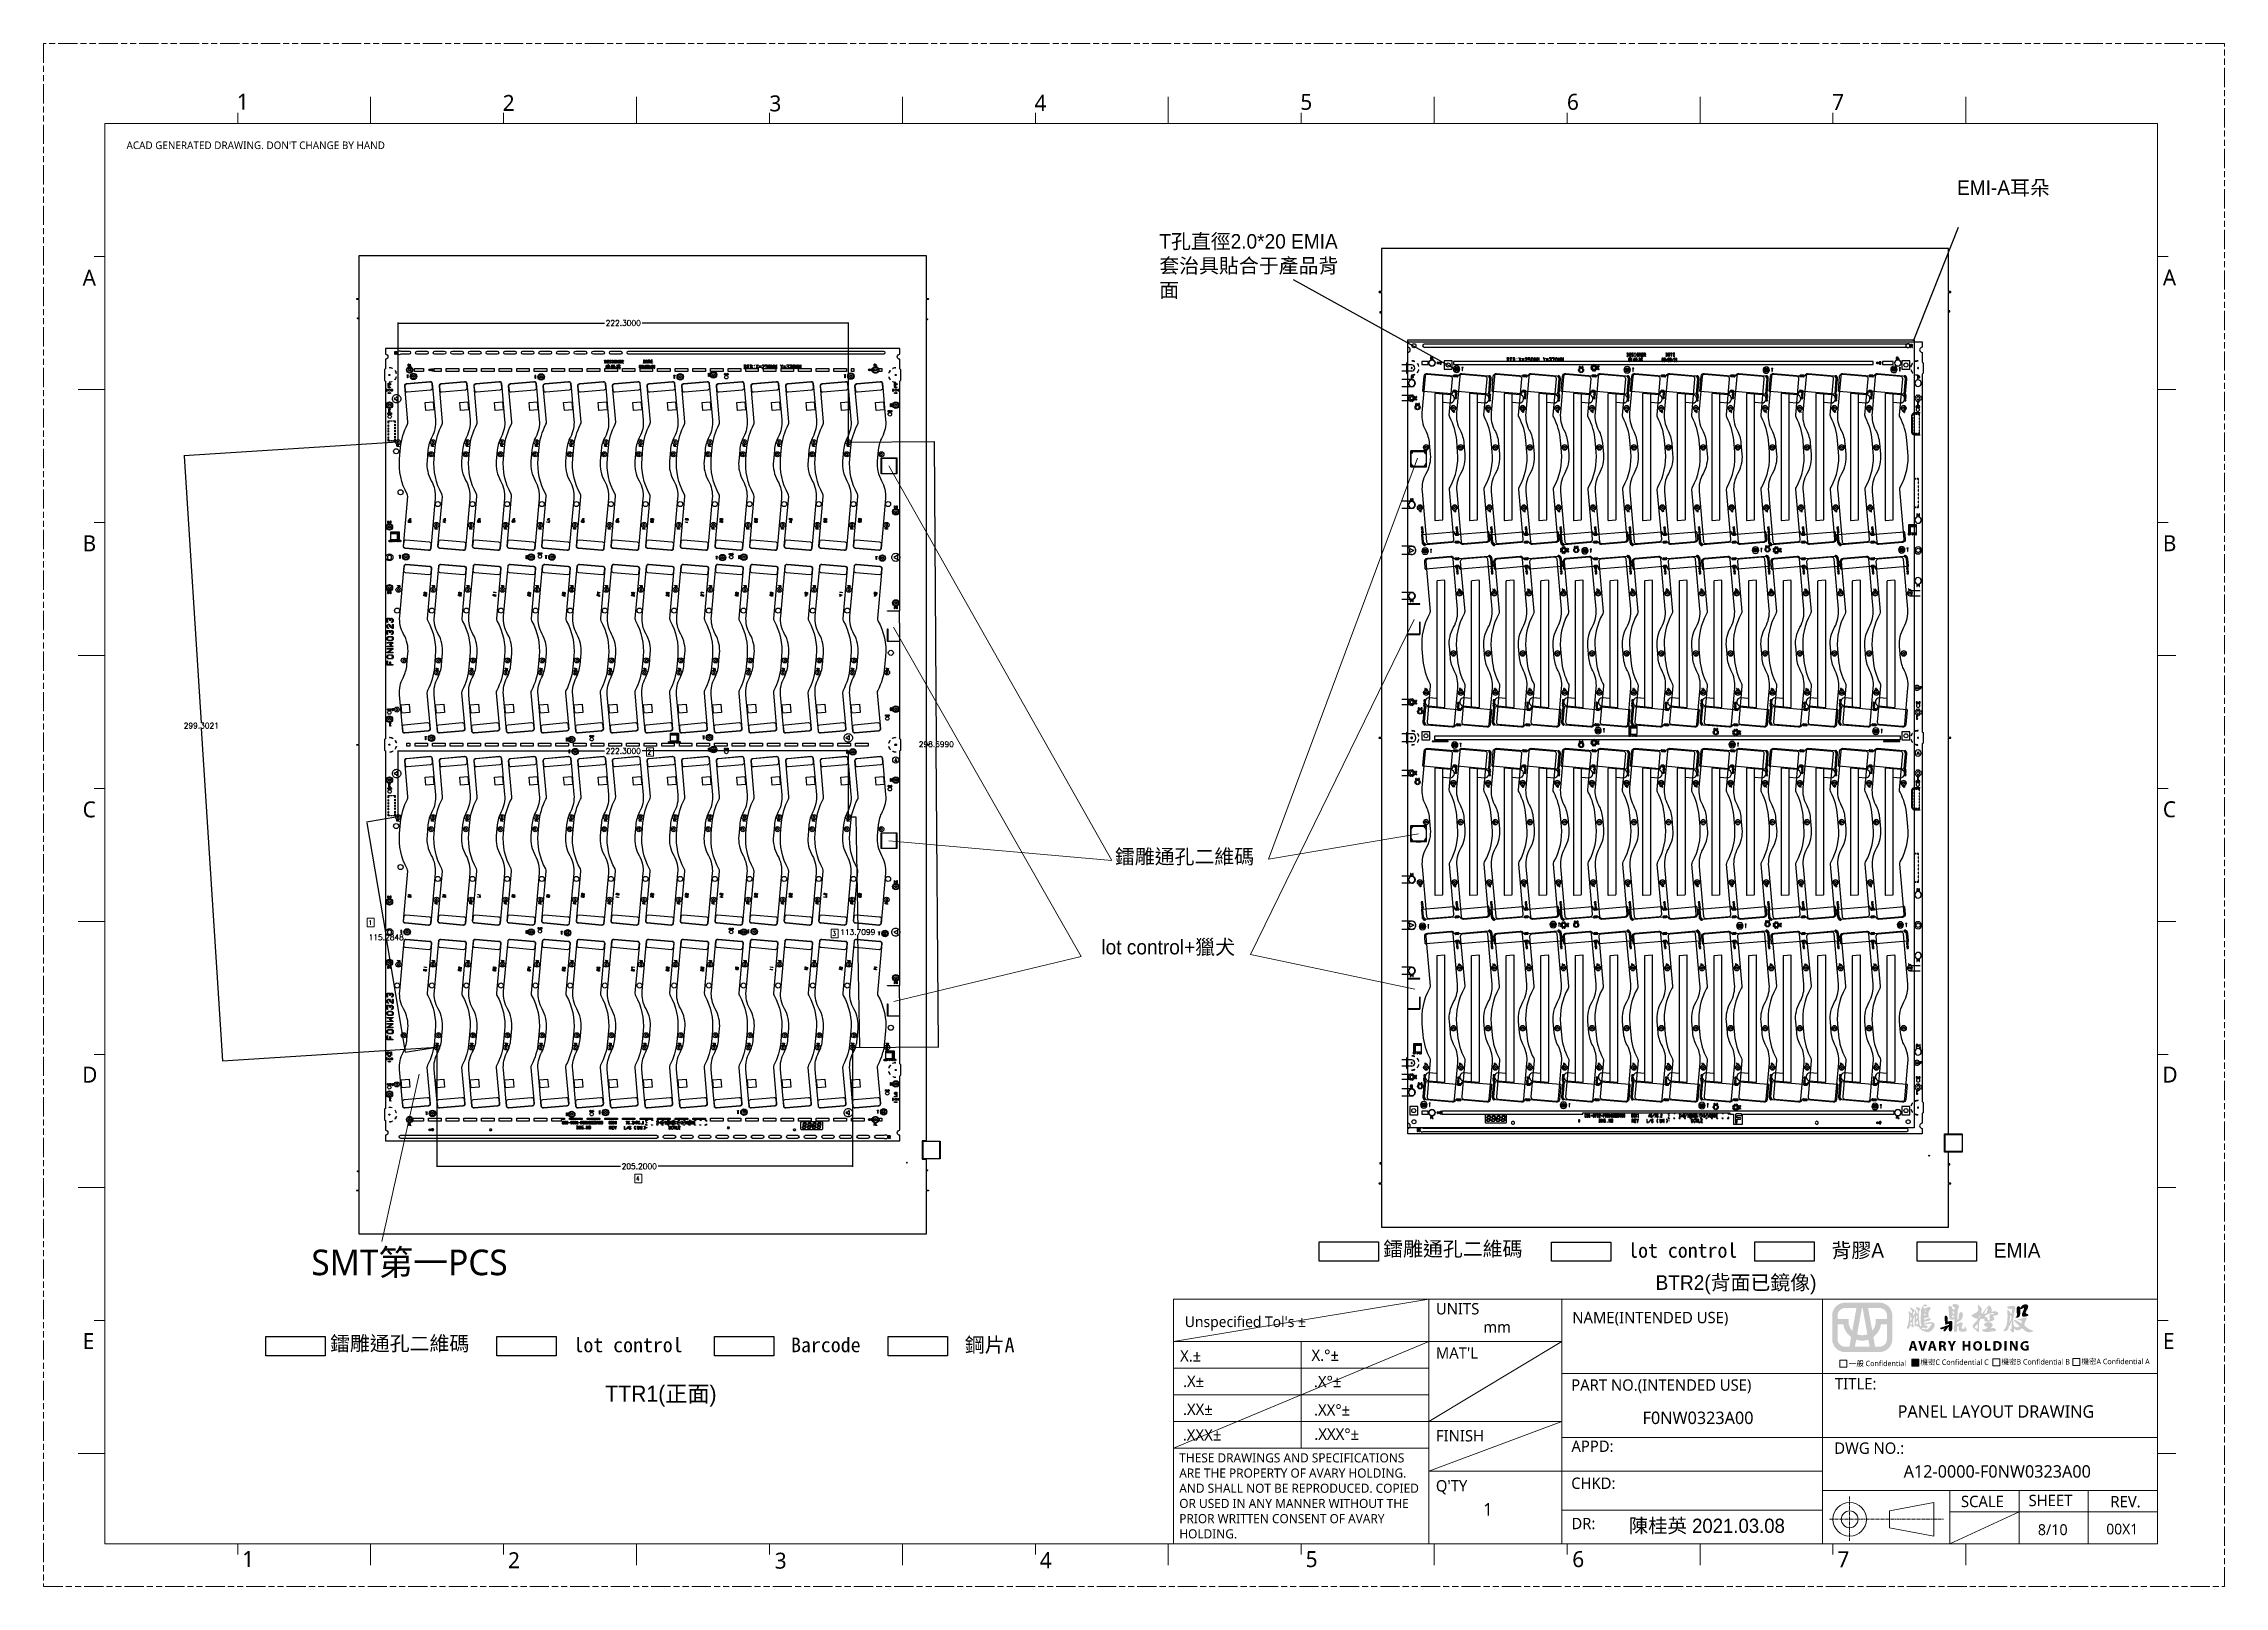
# Model space of a CAD drawing. Extents: x 2864 to 3941, y 2420 to 3182.
import ezdxf
from ezdxf.enums import TextEntityAlignment as Align

# ---------------------------------------------------------------- set-up
doc = ezdxf.new("R2010")
doc.units = 0
doc.linetypes.add('CENTER', pattern=[50.8, 31.75, -6.35, 6.35, -6.35])
doc.linetypes.add('PHANTOM', pattern=[29.5, 9.5, -1.5, 3, -1.5, 3, -1.5, 9.5])
doc.layers.get('0').update_dxf_attribs({"lineweight": 0})
doc.layers.get('Defpoints').update_dxf_attribs({"lineweight": 0})
doc.layers.add('0PAPERF', color=2, linetype='PHANTOM', lineweight=0, plot=False)
for name, color, linetype in [('ada-b', 3, 'Continuous'), ('barcode-t', 6, 'Continuous'), ('btr2_panel', 7, 'Continuous'), ('emi-panel', 2, 'Continuous'), ('emia-block-b', 5, 'Continuous'), ('OUTLINE', 1, 'Continuous'), ('susa-t', 2, 'Continuous'), ('ttr1_panel', 255, 'Continuous'), ('图层 1', 7, 'Continuous'), ('序號', 1, 'Continuous'), ('鵬鼎', 5, 'Continuous')]:
    doc.layers.add(name, color=color, linetype=linetype)
doc.layers.add('備註', color=1, linetype='Continuous', lineweight=0)
doc.layers.add('尺寸線', color=3, linetype='Continuous', lineweight=0)
doc.styles.add('SIMPLEX', font='simplex.shx')
doc.styles.get("Standard").update_dxf_attribs({"font": 'simplex.shx', "height": 2.7})
doc.dimstyles.get("Standard").update_dxf_attribs({"dimtxt": 6, "dimasz": 0.18, "dimexe": 0.18, "dimexo": 0.0625, "dimgap": 0.09, "dimtad": 0, "dimtih": 1, "dimtoh": 1, "dimdec": 4, "dimzin": 0, "dimdsep": 46, "dimtxsty": 'Standard', "dimcen": 0.09, "dimadec": 0, "dimazin": 0, "dimtfac": 1, "dimtdec": 4, "dimtofl": 0, "dimtmove": 0, "dimatfit": 3, "dimfxl": 0, "dimtolj": 1, "dimtzin": 0, "dimarcsym": 0})

msp = doc.modelspace()

# ---------------------------------------------------------------- texts
at = {"char_height": 7.87644, "width": 4.7954102, "attachment_point": 1}
for s, insert in [('{\\fMicrosoft JhengHei|b0|i0|c136|p0;\\C0;1}', (2959.8385, 3157.07734)), ('{\\fMicrosoft JhengHei|b0|i0|c136|p0;\\C0;2}', (3091.1125, 3156.45329)), ('{\\fMicrosoft JhengHei|b0|i0|c136|p0;\\C0;3}', (3222.80766, 3156.24747)), ('{\\fMicrosoft JhengHei|b0|i0|c136|p0;\\C0;4}', (3353.62637, 3156.47486)), ('{\\fMicrosoft JhengHei|b0|i0|c136|p0;\\C0;5}', (3484.9345, 3157.00439)), ('{\\fMicrosoft JhengHei|b0|i0|c136|p0;\\C0;6}', (3616.56483, 3157.00439)), ('{\\fMicrosoft JhengHei|b0|i0|c136|p0;\\C0;7}', (3747.4825, 3156.94713)), ('{\\fMicrosoft JhengHei|b0|i0|c136|p0;\\C0;1}', (2962.46398, 2437.83797)), ('{\\fMicrosoft JhengHei|b0|i0|c136|p0;\\C0;2}', (3093.73798, 2437.21391)), ('{\\fMicrosoft JhengHei|b0|i0|c136|p0;\\C0;3}', (3225.43314, 2437.00809)), ('{\\fMicrosoft JhengHei|b0|i0|c136|p0;\\C0;4}', (3356.25185, 2437.23548)), ('{\\fMicrosoft JhengHei|b0|i0|c136|p0;\\C0;5}', (3487.55998, 2437.76501)), ('{\\fMicrosoft JhengHei|b0|i0|c136|p0;\\C0;6}', (3619.19031, 2437.76501)), ('{\\fMicrosoft JhengHei|b0|i0|c136|p0;\\C0;7}', (3750.10798, 2437.70776))]:
    msp.add_mtext(s, dxfattribs=dict(at, insert=insert))
at = {"color": 0}
for s, insert, char_height, width, attachment_point in [('{\\fMicrosoft JhengHei|b0|i0|c136|p0;UNITS}', (3551.84978, 2560.19755), 5.6087044, 26.0883642, 1), ('{\\fMicrosoft JhengHei|b0|i0|c136|p0;NAME(INTENDED USE)}', (3619.18766, 2555.85865), 5.6087044, 110.9225779, 1), ('{\\fMicrosoft JhengHei|b0|i0|c136|p0;mm}', (3575.25094, 2551.17772), 5.6087044, 26.0883642, 1), ('{\\fMicrosoft JhengHei|b0|i0|c136|p0;X.%%P}', (3425.5663, 2536.93771), 5.6087044, 26.0883642, 1), ('{\\fMicrosoft JhengHei|b0|i0|c136|p0;X.%%D%%P}', (3490.4286, 2537.24376), 5.6087044, 26.0883642, 1), ("{\\fMicrosoft JhengHei|b0|i0|c136|p0;MAT'L}", (3551.82621, 2538.37877), 5.6087044, 26.0883642, 1), ('{\\fMicrosoft JhengHei|b0|i0|c136|p0;.X%%P}', (3427.02949, 2524.37706), 5.6087044, 9.5297475, 1), ('{\\fMicrosoft JhengHei|b0|i0|c136|p0;.X%%D%%P}', (3491.64256, 2524.2611), 5.6087044, 26.0883642, 1), ('{\\fMicrosoft JhengHei|b0|i0|c136|p0;PART NO.(INTENDED USE)}', (3618.68166, 2522.54865), 5.6087044, 113.6721158, 1), ('{\\fMicrosoft JhengHei|b0|i0|c136|p0;TITLE:}', (3748.89783, 2523.17822), 5.6087044, 26.0883642, 1), ('{\\fMicrosoft JhengHei|b0|i0|c136|p0;.XX%%P}', (3426.98729, 2510.58418), 5.6087044, 26.0883642, 1), ('{\\fMicrosoft JhengHei|b0|i0|c136|p0;.XX%%D%%P}', (3491.69474, 2510.26367), 5.6087044, 26.0883642, 1), ('{\\fMicrosoft JhengHei|b0|i0|c136|p18;PANEL LAYOUT DRAWING}', (3828.36732, 2506.65263), 6.1364691, 358.8655046, 5), ('{\\fMicrosoft JhengHei|b0|i0|c136|p0;.XXX%%D%%P}', (3491.83848, 2498.31165), 5.6087044, 26.0883642, 1), ('{\\fMicrosoft JhengHei|b0|i0|c136|p18;\\C256;F0NW0323A00}', (3681.2722, 2503.52159), 6.1364691, 103.6298742, 5), ('{\\fMicrosoft JhengHei|b0|i0|c136|p0;.XXX%%P}', (3426.90941, 2497.96555), 5.6087044, 26.0883642, 1), ('{\\fMicrosoft JhengHei|b0|i0|c136|p0;FINISH}', (3551.89022, 2497.50715), 5.6087044, 26.0883642, 1), ('{\\fMicrosoft JhengHei|b0|i0|c136|p0;APPD:}', (3618.77383, 2492.33338), 5.6087044, 26.0883642, 1), ('{\\fMicrosoft JhengHei|b0|i0|c136|p0;DWG NO.:}', (3748.55447, 2491.39942), 5.6087044, 44.855395, 1), ('{\\fMicrosoft JhengHei|b0|i0|c136|p18;\\C256;A12-0000-F0NW0323A00}', (3829.01534, 2477.05772), 6.1364691, 103.6298742, 5), ("{\\fMicrosoft JhengHei|b0|i0|c136|p0;Q'TY}", (3551.82931, 2472.81638), 5.6087044, 19.2318069, 1), ('{\\fMicrosoft JhengHei|b0|i0|c136|p0;CHKD:}', (3618.66337, 2474.08862), 5.6087044, 26.0883642, 1), ('{\\fMicrosoft JhengHei|b0|i0|c136|p0;\\H1.244111x;SCALE} ', (3811.10236, 2465.10471), 4.5082031, 26.0756827, 1), ('{\\fMicrosoft JhengHei|b0|i0|c136|p0;SHEET}', (3844.48435, 2465.58277), 5.6087044, 28.5596404, 1), ('{\\fMicrosoft JhengHei|b0|i0|c136|p0;REV.}', (3884.87337, 2464.99573), 5.6087044, 28.5596404, 1), ('{\\fMicrosoft JhengHei|b0|i0|c136|p0;DR:}', (3618.75776, 2454.19827), 5.6087044, 26.0883642, 1), ('{\\fMicrosoft JhengHei|b0|i0|c136|p0;8/10}', (3849.04372, 2451.06719), 5.4098437, 28.5596404, 1)]:
    msp.add_mtext(s, dxfattribs=dict(at, insert=insert, char_height=char_height, width=width, attachment_point=attachment_point))
at = {"color": 2, "attachment_point": 1}
for s, insert, char_height, width in [('{\\fMicrosoft JhengHei|b0|i0|c136|p18;\\C1;一般 Confidential}', (3755.73347, 2531.72327), 2.6374606, 36.1747524), ('{\\fMicrosoft JhengHei|b0|i0|c136|p18;\\C1;\\fMicrosoft JhengHei|b0|i0|c136|p18;機密C \\fMicrosoft JhengHei|b0|i0|c136|p18;Confidential C}', (3791.11448, 2532.34707), 2.63746055, 34.444989), ('{\\fMicrosoft JhengHei|b0|i0|c136|p18;\\C1;機密B Confidential B}', (3831.12012, 2532.51661), 2.6374606, 34.444989), ('{\\fMicrosoft JhengHei|b0|i0|c136|p18;\\C1;機密A Confidential A}', (3870.6139, 2532.6894), 2.6374606, 34.444989)]:
    msp.add_mtext(s, dxfattribs=dict(at, insert=insert, char_height=char_height, width=width))
at = {"color": 3, "insert": (3425.15446, 2486.06047), "char_height": 4.5, "width": 121.4487871, "attachment_point": 1}
msp.add_mtext('{\\fMicrosoft JhengHei|b0|i0|c136|p0;THESE DRAWINGS AND SPECIFICATIONS ARE THE PROPERTY OF AVARY HOLDING. AND SHALL NOT BE REPRODUCED. COPIED OR USED IN ANY MANNER WITHOUT THE PRIOR WRITTEN CONSENT OF AVARY HOLDING.}', dxfattribs=at)
at = {"lineweight": 0, "insert": (3647.14009, 2453.79652), "char_height": 7, "width": 480.1133272, "attachment_point": 1, "style": 'SIMPLEX'}
msp.add_mtext('{\\fPMingLiU|b0|i0|c136|p2;陳桂英 2021.03.08}', dxfattribs=at)
at = {"layer": 'ada-b', "linetype": 'Continuous', "insert": (3747.18489, 2589.81654), "char_height": 7.2, "width": 55.1807901, "attachment_point": 1}
msp.add_mtext('{\\fPMingLiU|b0|i0|c136|p2;背膠A}', dxfattribs=at)
at = {"layer": 'barcode-t', "linetype": 'Continuous', "insert": (3233.48686, 2543.15696), "char_height": 7.2, "width": 55.1807901, "attachment_point": 1}
msp.add_mtext('{\\fSimSun|b0|i0|c134|p2;Barcode}', dxfattribs=at)
at = {"layer": 'btr2_panel', "linetype": 'Continuous', "char_height": 7.2, "attachment_point": 1}
for s, insert, width in [('{\\f新細明體|b0|i0|c136|p2;鐳雕通孔二維碼}', (3525.82071, 2590.53765), 78.7480542), ('{\\fSimSun|b0|i0|c134|p2;lot control}', (3646.79646, 2589.7929), 55.1807901)]:
    msp.add_mtext(s, dxfattribs=dict(at, insert=insert, width=width))
at = {"layer": 'emi-panel', "char_height": 7.2, "attachment_point": 1}
for s, insert, width in [('{\\f新細明體|b0|i0|c136|p18;EMI-A耳朵}', (3809.15069, 3114.31194), 68.7660532), ('{\\fPMingLiU|b0|i0|c136|p2;EMIA}', (3827.31801, 2589.81654), 55.1807901)]:
    msp.add_mtext(s, dxfattribs=dict(at, insert=insert, width=width))
at = {"layer": 'emia-block-b', "width": 0.5625}
for p in [(3564.69096, 3020.33822), (3648.92864, 3019.96674), (3717.59281, 3019.90801), (3780.62091, 3020.19912), (3549.15789, 2930.54514), (3628.06095, 2930.74036), (3712.27013, 2931.02783), (3784.44332, 2931.14952), (3634.54009, 2841.94381), (3771.69448, 2841.62715), (3563.74076, 2834.83226), (3700.75108, 2835.0033), (3547.83569, 2745.25049), (3612.37311, 2746.16349), (3704.51903, 2745.55903), (3783.77426, 2746.00548), (3548.49612, 2657.22009), (3617.46801, 2657.02383), (3685.80757, 2656.88217), (3771.27782, 2656.47057)]:
    msp.add_text('T', height=1.6, dxfattribs=at).set_placement(p)
at = {"layer": 'emia-block-b', "insert": (3415.28493, 3087.80316), "char_height": 7.2, "width": 88.4745488, "attachment_point": 1}
msp.add_mtext('{\\fPMingLiU|b0|i0|c136|p18;T孔直徑2.0*20 EMIA套治具貼合于產品背面}', dxfattribs=at)
at = {"layer": 'OUTLINE', "linetype": 'Continuous', "lineweight": 0, "attachment_point": 1}
for s, insert, char_height, width in [("{\\fMicrosoft JhengHei|b0|i0|c136|p0;\\C3;ACAD GENERATED DRAWING. DON'T CHANGE BY HAND}", (2905.38015, 3133.49856), 3.75, 146.8436368), ('{\\fMicrosoft JhengHei|b0|i0|c136|p0;\\C0;00X1}', (3882.8461, 2451.28488), 5.25, 12.7254831)]:
    msp.add_mtext(s, dxfattribs=dict(at, insert=insert, char_height=char_height, width=width))
at = {"layer": 'susa-t', "linetype": 'Continuous', "insert": (3319.28114, 2543.15696), "char_height": 7.2, "width": 55.1807901, "attachment_point": 1}
msp.add_mtext('{\\fSimSun|b0|i0|c134|p2;\\M+5E493\\M+5C6ACA}', dxfattribs=at)
at = {"layer": 'ttr1_panel', "linetype": 'Continuous', "char_height": 7.2, "attachment_point": 1}
for s, insert, width in [('{\\f新細明體|b0|i0|c136|p2;鐳雕通孔二維碼}', (3005.85663, 2543.87806), 78.1140735), ('{\\fSimSun|b0|i0|c134|p2;lot control}', (3126.05502, 2543.13332), 55.1807901)]:
    msp.add_mtext(s, dxfattribs=dict(at, insert=insert, width=width))
at = {"layer": '備註', "linetype": 'Continuous', "attachment_point": 1}
for s, insert, char_height, width in [('{\\f新細明體|b0|i0|c136|p18;鐳雕通孔二維碼}', (3393.35502, 2784.16169), 7.2, 95.0249065), ('{\\fMicrosoft JhengHei|b0|i0|c136|p0;SMT第一PCS}', (2996.62385, 2586.57835), 12.6291927, 154.8641853), ('{\\fPMingLiU|b0|i0|c136|p0;BTR2(背面已鏡像)}', (3660.30509, 2573.92416), 7.2, 138.1559076), ('{\\fPMingLiU-ExtB|b0|i0|c136|p0;TTR1(\\f新細明體|b0|i0|c136|p18;正面\\fPMingLiU-ExtB|b0|i0|c136|p0;)}', (3141.72298, 2519.48286), 8, 62.6658787)]:
    msp.add_mtext(s, dxfattribs=dict(at, insert=insert, char_height=char_height, width=width))
at = {"layer": '備註', "insert": (3386.68501, 2739.499), "char_height": 7.2, "width": 155.5081679, "attachment_point": 1}
msp.add_mtext('{\\fPMingLiU|b0|i0|c136|p18;lot control+獵犬}', dxfattribs=at)
at = {"layer": '備註', "color": 2, "lineweight": 0, "ltscale": 2, "insert": (3427.90154, 2553.60875), "char_height": 5.25096, "attachment_point": 1}
msp.add_mtext("{\\fMicrosoft JhengHei|b0|i0|c136|p0;\\C0;Unspecified Tol's %%P}", dxfattribs=at)
at = {"layer": '序號', "width": 0.8}
for s, p in [('2', (3163.47924, 2832.10029)), ('1', (3025.66526, 2747.93862)), ('3', (3254.74783, 2742.56018)), ('4', (3157.72034, 2621.65063))]:
    msp.add_text(s, height=2.268, dxfattribs=at).set_placement(p, align=Align.MIDDLE_CENTER)
at = {"layer": '鵬鼎', "char_height": 7.87644, "width": 14.8568792, "attachment_point": 1}
for s, insert in [('{\\fMicrosoft JhengHei|b0|i0|c136|p0;\\C0;A}', (2883.69958, 3070.25353)), ('{\\fMicrosoft JhengHei|b0|i0|c136|p0;\\C0;A}', (3910.7722, 3070.30044)), ('{\\fMicrosoft JhengHei|b0|i0|c136|p0;\\C0;B}', (2883.69958, 2939.10756)), ('{\\fMicrosoft JhengHei|b0|i0|c136|p0;\\C0;B}', (3910.7722, 2939.15447)), ('{\\fMicrosoft JhengHei|b0|i0|c136|p0;\\C0;C}', (2883.69958, 2807.79462)), ('{\\fMicrosoft JhengHei|b0|i0|c136|p0;\\C0;C}', (3910.7722, 2807.84154)), ('{\\fMicrosoft JhengHei|b0|i0|c136|p0;\\C0;D}', (2883.4997, 2676.85223)), ('{\\fMicrosoft JhengHei|b0|i0|c136|p0;\\C0;D}', (3910.57232, 2676.89914)), ('{\\fMicrosoft JhengHei|b0|i0|c136|p0;\\C0;E}', (2883.72222, 2545.36278)), ('{\\fMicrosoft JhengHei|b0|i0|c136|p0;\\C0;E}', (3910.79484, 2545.40969))]:
    msp.add_mtext(s, dxfattribs=dict(at, insert=insert))
at = {"layer": '鵬鼎', "color": 0, "insert": (3575.21594, 2461.46664), "char_height": 6.1364691, "width": 6.0755719, "attachment_point": 1}
msp.add_mtext('{\\fMicrosoft JhengHei|b0|i0|c136|p0;1}', dxfattribs=at)

# ---------------------------------------------------------------- blocks, each defined once
blk = doc.blocks.new('6')
at = {"layer": '图层 1', "true_color": 0xf50613}
h = blk.add_hatch(color=1, dxfattribs=at)
h.dxf.hatch_style = 2
edge = h.paths.add_edge_path()
edge.add_spline(control_points=[(-0.84, 7.1), (-0.84, 7.1), (0.89, -2.45), (0.89, -2.45), (0.31, -2.7), (-0.33, -2.83), (-1.01, -2.83), (-1.66, -2.83), (-2.28, -2.71), (-2.84, -2.48), (-2.84, -2.48), (-1.11, 7.1), (-1.11, 7.1), (-1.11, 7.1), (-0.84, 7.1), (-0.84, 7.1)], knot_values=[0, 0, 0, 0, 1, 1, 1, 2, 2, 2, 3, 3, 3, 4, 4, 4, 5, 5, 5, 5], degree=3, periodic=1)
edge = h.paths.add_edge_path()
edge.add_spline(control_points=[(5.31, 9.08), (5.31, 9.08), (-7.25, 9.08), (-7.25, 9.08), (-9.86, 9.08), (-11.98, 6.96), (-11.98, 4.35), (-11.98, 4.35), (-11.98, -4.27), (-11.98, -4.27), (-11.98, -6.88), (-9.86, -9), (-7.25, -9), (-7.25, -9), (5.31, -9), (5.31, -9), (7.91, -9), (10.04, -6.88), (10.04, -4.27), (10.04, -4.27), (10.04, 4.35), (10.04, 4.35), (10.04, 6.96), (7.91, 9.08), (5.31, 9.08)], knot_values=[0, 0, 0, 0, 0.352778, 0.352778, 0.352778, 0.705556, 0.705556, 0.705556, 1.058334, 1.058334, 1.058334, 1.411112, 1.411112, 1.411112, 1.76389, 1.76389, 1.76389, 2.116668, 2.116668, 2.116668, 2.469446, 2.469446, 2.469446, 2.822224, 2.822224, 2.822224, 2.822224], degree=3, periodic=0)
edge.add_line((5.31, 9.08), (5.31, 9.08))
edge = h.paths.add_edge_path()
edge.add_spline(control_points=[(8.06, 4.35), (8.06, 4.35), (8.06, 3.12), (8.06, 3.12), (8.06, 3.12), (3.96, 3.12), (3.96, 3.12), (3.96, 3.12), (3.96, 2.13), (3.96, 2.13), (3.96, 0.86), (3.47, -0.31), (2.68, -1.19), (2.68, -1.19), (1.17, 7.1), (1.17, 7.1), (1.17, 7.1), (5.31, 7.1), (5.31, 7.1), (6.82, 7.1), (8.06, 5.87), (8.06, 4.35)], knot_values=[0, 0, 0, 0, 0.352778, 0.352778, 0.352778, 0.705556, 0.705556, 0.705556, 1.058334, 1.058334, 1.058334, 1.411112, 1.411112, 1.411112, 1.76389, 1.76389, 1.76389, 2.116668, 2.116668, 2.116668, 2.469446, 2.469446, 2.469446, 2.469446], degree=3, periodic=0)
edge.add_line((8.06, 4.35), (8.06, 4.35))
edge = h.paths.add_edge_path()
edge.add_spline(control_points=[(-1.01, -4.81), (-0.22, -4.81), (0.54, -4.67), (1.25, -4.43), (1.25, -4.43), (1.72, -7.02), (1.72, -7.02), (1.72, -7.02), (-3.67, -7.02), (-3.67, -7.02), (-3.67, -7.02), (-3.2, -4.45), (-3.2, -4.45), (-2.51, -4.68), (-1.78, -4.81), (-1.01, -4.81)], knot_values=[0, 0, 0, 0, 0.352778, 0.352778, 0.352778, 0.705556, 0.705556, 0.705556, 1.058334, 1.058334, 1.058334, 1.411112, 1.411112, 1.411112, 1.76389, 1.76389, 1.76389, 1.76389], degree=3, periodic=0)
edge.add_line((-1.01, -4.81), (-1.01, -4.81))
edge = h.paths.add_edge_path()
edge.add_spline(control_points=[(-7.25, 7.1), (-7.25, 7.1), (-3.12, 7.1), (-3.12, 7.1), (-3.12, 7.1), (-4.63, -1.25), (-4.63, -1.25), (-5.46, -0.37), (-5.98, 0.82), (-5.98, 2.13), (-5.98, 2.13), (-5.98, 3.12), (-5.98, 3.12), (-5.98, 3.12), (-10, 3.12), (-10, 3.12), (-10, 3.12), (-10, 4.35), (-10, 4.35), (-10, 5.87), (-8.77, 7.1), (-7.25, 7.1)], knot_values=[0, 0, 0, 0, 0.352778, 0.352778, 0.352778, 0.705556, 0.705556, 0.705556, 1.058334, 1.058334, 1.058334, 1.411112, 1.411112, 1.411112, 1.76389, 1.76389, 1.76389, 2.116668, 2.116668, 2.116668, 2.469446, 2.469446, 2.469446, 2.469446], degree=3, periodic=0)
edge.add_line((-7.25, 7.1), (-7.25, 7.1))
edge = h.paths.add_edge_path()
edge.add_spline(control_points=[(-10, -4.27), (-10, -4.27), (-10, 1.14), (-10, 1.14), (-10, 1.14), (-7.89, 1.14), (-7.89, 1.14), (-7.61, -0.77), (-6.55, -2.44), (-5.04, -3.52), (-5.04, -3.52), (-5.68, -7.02), (-5.68, -7.02), (-5.68, -7.02), (-7.25, -7.02), (-7.25, -7.02), (-8.77, -7.02), (-10, -5.79), (-10, -4.27)], knot_values=[0, 0, 0, 0, 0.352778, 0.352778, 0.352778, 0.705556, 0.705556, 0.705556, 1.058334, 1.058334, 1.058334, 1.411112, 1.411112, 1.411112, 1.76389, 1.76389, 1.76389, 2.116668, 2.116668, 2.116668, 2.116668], degree=3, periodic=0)
edge.add_line((-10, -4.27), (-10, -4.27))
edge = h.paths.add_edge_path()
edge.add_spline(control_points=[(5.31, -7.02), (5.31, -7.02), (3.73, -7.02), (3.73, -7.02), (3.73, -7.02), (3.09, -3.47), (3.09, -3.47), (4.56, -2.39), (5.6, -0.75), (5.87, 1.14), (5.87, 1.14), (8.06, 1.14), (8.06, 1.14), (8.06, 1.14), (8.06, -4.27), (8.06, -4.27), (8.06, -5.79), (6.82, -7.02), (5.31, -7.02)], knot_values=[0, 0, 0, 0, 0.352778, 0.352778, 0.352778, 0.705556, 0.705556, 0.705556, 1.058334, 1.058334, 1.058334, 1.411112, 1.411112, 1.411112, 1.76389, 1.76389, 1.76389, 2.116668, 2.116668, 2.116668, 2.116668], degree=3, periodic=0)
edge.add_line((5.31, -7.02), (5.31, -7.02))
at = {"layer": '图层 1', "true_color": 0x000099}
h = blk.add_hatch(color=174, dxfattribs=at)
h.dxf.hatch_style = 2
edge = h.paths.add_edge_path()
edge.add_spline(control_points=[(21.7, 4.45), (21.7, 4.45), (21.7, 4.7), (21.7, 4.7), (21.7, 4.7), (21.7, 4.95), (21.7, 4.95), (21.7, 4.95), (21.7, 5.15), (21.7, 5.15), (21.73, 5.12), (21.77, 5.09), (21.81, 5.06), (21.86, 5.03), (21.91, 5.01), (21.97, 5.01), (22.03, 4.98), (22.09, 4.97), (22.13, 4.97), (22.13, 4.97), (22.24, 4.97), (22.24, 4.97), (22.24, 4.97), (22.24, 4.88), (22.24, 4.88), (22.24, 4.88), (22.24, 4.74), (22.24, 4.74), (22.24, 4.74), (22.24, 4.61), (22.24, 4.61), (22.24, 4.61), (22.24, 4.52), (22.24, 4.52), (22.24, 4.52), (22.2, 4.52), (22.2, 4.52), (22.14, 4.49), (22.08, 4.44), (22.02, 4.38), (21.93, 4.35), (21.82, 4.31), (21.7, 4.25), (21.7, 4.25), (21.7, 4.45), (21.7, 4.45)], knot_values=[0, 0, 0, 0, 1, 1, 1, 2, 2, 2, 3, 3, 3, 4, 4, 4, 5, 5, 5, 6, 6, 6, 7, 7, 7, 8, 8, 8, 9, 9, 9, 10, 10, 10, 11, 11, 11, 12, 12, 12, 13, 13, 13, 14, 14, 14, 15, 15, 15, 15], degree=3, periodic=1)
edge = h.paths.add_edge_path()
edge.add_spline(control_points=[(16.6, 4.04), (16.6, 4.21), (16.61, 4.34), (16.64, 4.43), (16.67, 4.46), (16.72, 4.44), (16.78, 4.38), (16.81, 4.35), (16.84, 4.28), (16.87, 4.16), (16.87, 4.16), (16.87, 3.88), (16.87, 3.88), (16.84, 3.82), (16.82, 3.78), (16.82, 3.75), (16.82, 3.63), (16.81, 3.52), (16.8, 3.43), (16.78, 3.34), (16.81, 3.32), (16.87, 3.36), (16.93, 3.41), (16.99, 3.46), (17.05, 3.52), (17.11, 3.58), (17.17, 3.63), (17.23, 3.66), (17.23, 3.66), (17.23, 3.59), (17.23, 3.59), (17.23, 3.59), (17.23, 3.5), (17.23, 3.5), (17.23, 3.5), (17.23, 3.39), (17.23, 3.39), (17.23, 3.39), (17.23, 3.3), (17.23, 3.3), (17.17, 3.27), (17.12, 3.22), (17.09, 3.16), (17.06, 3.07), (17.03, 2.97), (16.98, 2.85), (16.93, 2.72), (16.88, 2.63), (16.82, 2.57), (16.79, 2.48), (16.76, 2.42), (16.73, 2.39), (16.7, 2.48), (16.67, 2.61), (16.64, 2.78), (16.61, 2.94), (16.6, 3.15), (16.6, 3.41), (16.6, 3.41), (16.6, 4.04), (16.6, 4.04)], knot_values=[0, 0, 0, 0, 1, 1, 1, 2, 2, 2, 3, 3, 3, 4, 4, 4, 5, 5, 5, 6, 6, 6, 7, 7, 7, 8, 8, 8, 9, 9, 9, 10, 10, 10, 11, 11, 11, 12, 12, 12, 13, 13, 13, 14, 14, 14, 15, 15, 15, 16, 16, 16, 17, 17, 17, 18, 18, 18, 19, 19, 19, 20, 20, 20, 20], degree=3, periodic=1)
edge = h.paths.add_edge_path()
edge.add_spline(control_points=[(18.72, 4.06), (18.72, 4.34), (18.74, 4.49), (18.79, 4.52), (18.83, 4.55), (18.88, 4.49), (18.95, 4.34), (18.91, 4.19), (18.88, 4.04), (18.85, 3.91), (18.82, 3.77), (18.84, 3.7), (18.9, 3.7), (18.93, 3.73), (18.99, 3.79), (19.08, 3.88), (19.17, 3.97), (19.25, 4.05), (19.31, 4.11), (19.31, 4.11), (19.31, 4.06), (19.31, 4.06), (19.31, 4.06), (19.35, 4.02), (19.35, 4.02), (19.35, 4.02), (19.35, 3.97), (19.35, 3.97), (19.35, 3.97), (19.4, 3.93), (19.4, 3.93), (19.37, 3.9), (19.33, 3.84), (19.28, 3.75), (19.24, 3.66), (19.17, 3.55), (19.08, 3.43), (18.99, 3.31), (18.92, 3.22), (18.88, 3.16), (18.83, 3.1), (18.78, 3.07), (18.72, 3.07), (18.72, 3.07), (18.72, 4.06), (18.72, 4.06)], knot_values=[0, 0, 0, 0, 1, 1, 1, 2, 2, 2, 3, 3, 3, 4, 4, 4, 5, 5, 5, 6, 6, 6, 7, 7, 7, 8, 8, 8, 9, 9, 9, 10, 10, 10, 11, 11, 11, 12, 12, 12, 13, 13, 13, 14, 14, 14, 15, 15, 15, 15], degree=3, periodic=1)
edge = h.paths.add_edge_path()
edge.add_spline(control_points=[(25.27, 1.54), (25.12, 1.71), (24.91, 1.84), (24.64, 1.9), (24.34, 1.96), (24.07, 1.97), (23.83, 1.94), (23.58, 1.91), (23.37, 1.88), (23.19, 1.85), (22.76, 1.72), (22.15, 1.58), (22.15, 1.58), (22.12, 1.58), (22.09, 1.57), (22.04, 1.56), (22, 1.54), (21.94, 1.53), (21.88, 1.51), (21.82, 1.5), (21.77, 1.48), (21.72, 1.47), (21.68, 1.45), (21.64, 1.43), (21.61, 1.4), (21.61, 1.4), (21.61, 1.56), (21.61, 1.56), (21.61, 1.56), (21.61, 1.76), (21.61, 1.76), (21.64, 1.82), (21.66, 1.88), (21.68, 1.94), (21.69, 2), (21.7, 2.06), (21.7, 2.12), (21.7, 2.12), (21.79, 2.12), (21.79, 2.12), (21.82, 2.12), (21.87, 2.13), (21.93, 2.14), (21.99, 2.16), (22.04, 2.17), (22.09, 2.17), (22.11, 2.17), (22.12, 2.17), (22.14, 2.18), (22.14, 2.18), (22.15, 2.21), (22.15, 2.21), (22.15, 2.21), (22.53, 2.26), (22.68, 2.29), (22.84, 2.32), (23.19, 2.39), (23.19, 2.39), (23.37, 2.45), (23.56, 2.54), (23.76, 2.66), (23.95, 2.79), (24.07, 2.92), (24.1, 3.07), (24.16, 3.19), (24.08, 3.28), (23.87, 3.34), (23.71, 3.36), (23.53, 3.37), (23.35, 3.38), (23.14, 3.36), (22.94, 3.21), (22.75, 3.14), (22.55, 3.06), (22.15, 2.89), (22.15, 2.89), (22.09, 2.89), (22.03, 2.88), (21.97, 2.85), (21.91, 2.81), (21.86, 2.79), (21.81, 2.75), (21.77, 2.72), (21.73, 2.71), (21.7, 2.71), (21.7, 2.71), (21.7, 2.87), (21.7, 2.87), (21.7, 2.87), (21.7, 3.09), (21.7, 3.09), (21.7, 3.09), (21.7, 3.34), (21.7, 3.34), (21.7, 3.34), (21.7, 3.48), (21.7, 3.48), (21.7, 3.48), (22.36, 3.6), (22.6, 3.61), (22.84, 3.62), (22.93, 3.53), (23.04, 3.53), (23.15, 3.53), (23.26, 3.61), (23.26, 3.61), (23.28, 3.73), (23.3, 3.88), (23.33, 4.04), (23.36, 4.21), (23.36, 4.34), (23.33, 4.43), (23.3, 4.49), (23.25, 4.52), (23.19, 4.52), (23.19, 4.64), (23.21, 4.8), (23.24, 5.01), (23.24, 5.22), (23.28, 5.47), (23.37, 5.76), (23.46, 6.05), (23.57, 6.27), (23.69, 6.44), (23.81, 6.6), (23.92, 6.7), (24.01, 6.73), (24.07, 6.76), (24.1, 6.84), (24.1, 6.96), (24.07, 7.08), (23.96, 7.21), (23.78, 7.36), (23.6, 7.51), (23.42, 7.57), (23.24, 7.54), (23.06, 7.51), (22.92, 7.44), (22.83, 7.32), (22.8, 7.29), (22.76, 7.26), (22.7, 7.23), (22.61, 7.2), (22.5, 7.14), (22.38, 7.05), (22.23, 6.99), (22.12, 6.94), (22.06, 6.89), (22, 6.84), (21.97, 6.81), (21.97, 6.78), (21.97, 6.81), (21.93, 6.84), (21.84, 6.89), (21.75, 6.94), (21.63, 7.02), (21.48, 7.14), (21.32, 7.26), (21.25, 7.37), (21.25, 7.48), (21.25, 7.58), (21.3, 7.66), (21.39, 7.73), (21.45, 7.75), (21.52, 7.77), (21.61, 7.77), (21.67, 7.77), (21.77, 7.75), (21.91, 7.73), (22.04, 7.69), (22.16, 7.68), (22.27, 7.68), (22.37, 7.68), (22.47, 7.69), (22.56, 7.73), (22.65, 7.82), (22.7, 7.92), (22.7, 8.04), (22.7, 8.16), (22.59, 8.27), (22.38, 8.36), (22.2, 8.42), (22.02, 8.43), (21.84, 8.4), (21.66, 8.37), (21.54, 8.31), (21.48, 8.22), (21.3, 8.04), (21.12, 7.83), (20.96, 7.59), (20.79, 7.35), (20.67, 7.07), (20.59, 6.75), (20.52, 6.44), (20.48, 6.13), (20.48, 5.83), (20.48, 5.83), (20.48, 4.97), (20.48, 4.97), (20.48, 4.88), (20.47, 4.65), (20.44, 4.29), (20.41, 3.93), (20.39, 3.43), (20.39, 2.8), (20.36, 2.2), (20.39, 1.73), (20.48, 1.4), (20.54, 1.08), (20.63, 0.88), (20.74, 0.82), (20.81, 0.78), (20.86, 0.76), (20.86, 0.76), (20.62, 0.74), (20.13, 0.41), (20.13, 0.41), (20.13, 0.41), (20.08, 0.57), (20.08, 0.63), (20.04, 0.78), (20, 1.11), (19.94, 1.6), (19.88, 2.1), (19.82, 2.75), (19.76, 3.57), (19.7, 4.38), (19.68, 5), (19.71, 5.42), (19.74, 5.84), (19.8, 6.1), (19.89, 6.19), (20.13, 6.28), (20.26, 6.44), (20.26, 6.66), (20.26, 6.89), (20.08, 7.08), (19.74, 7.25), (19.39, 7.42), (19.12, 7.47), (18.92, 7.41), (18.73, 7.35), (18.64, 7.23), (18.67, 7.05), (18.7, 7.02), (18.73, 6.97), (18.74, 6.91), (18.76, 6.85), (18.81, 6.79), (18.9, 6.73), (18.96, 6.64), (19.02, 6.58), (19.08, 6.55), (19.17, 6.49), (19.25, 6.44), (19.31, 6.42), (19.31, 6.35), (19.31, 6.27), (19.33, 6.17), (19.34, 6.06), (19.35, 5.93), (19.35, 5.78), (19.35, 5.63), (19.36, 5.5), (19.37, 5.4), (19.39, 5.29), (19.4, 5.21), (19.4, 5.15), (19.31, 5.18), (19.22, 5.21), (19.13, 5.24), (19.13, 5.24), (18.85, 5.24), (18.85, 5.24), (18.82, 5.3), (18.8, 5.37), (18.79, 5.44), (18.77, 5.52), (18.76, 5.62), (18.74, 5.74), (18.73, 5.86), (18.7, 5.96), (18.65, 6.05), (18.61, 6.14), (18.57, 6.23), (18.54, 6.33), (18.51, 6.35), (18.49, 6.37), (18.47, 6.37), (18.46, 6.37), (18.43, 6.33), (18.4, 6.23), (18.37, 6.14), (18.36, 6.02), (18.36, 5.87), (18.36, 5.87), (18.36, 5.51), (18.36, 5.51), (18.24, 5.3), (18.13, 5.09), (18.04, 4.88), (17.92, 4.67), (17.8, 4.44), (17.68, 4.2), (17.68, 4.26), (17.67, 4.34), (17.66, 4.45), (17.64, 4.55), (17.63, 4.67), (17.63, 4.81), (17.63, 4.95), (17.63, 5.06), (17.61, 5.15), (17.6, 5.24), (17.59, 5.33), (17.59, 5.42), (17.68, 5.48), (17.79, 5.57), (17.91, 5.69), (18.03, 5.81), (18.12, 5.95), (18.18, 6.1), (18.24, 6.25), (18.21, 6.37), (18.09, 6.46), (17.97, 6.55), (17.83, 6.63), (17.68, 6.69), (17.44, 6.93), (17.2, 7.1), (16.96, 7.21), (16.72, 7.31), (16.58, 7.28), (16.55, 7.12), (16.52, 6.95), (16.58, 6.78), (16.73, 6.6), (16.88, 6.42), (17.05, 6.31), (17.23, 6.28), (17.23, 6.28), (17.23, 6.05), (17.23, 6.05), (17.23, 6.05), (17.23, 5.74), (17.23, 5.74), (17.23, 5.74), (17.23, 5.42), (17.23, 5.42), (17.23, 5.42), (17.23, 5.26), (17.23, 5.26), (17.23, 5.25), (17.21, 5.25), (17.16, 5.29), (17.12, 5.31), (17.05, 5.34), (16.96, 5.35), (16.87, 5.37), (16.76, 5.39), (16.64, 5.42), (16.61, 5.45), (16.58, 5.5), (16.55, 5.56), (16.52, 5.59), (16.49, 5.63), (16.46, 5.69), (16.4, 5.75), (16.35, 5.81), (16.32, 5.87), (16.29, 5.9), (16.26, 5.93), (16.23, 5.96), (16.14, 5.99), (16.08, 5.95), (16.05, 5.83), (16.02, 5.68), (16.02, 5.44), (16.05, 5.1), (16.08, 4.77), (16.11, 4.41), (16.14, 4.02), (16.14, 4.02), (16.14, 3.25), (16.14, 3.25), (16.11, 2.95), (16.07, 2.59), (16.01, 2.17), (15.92, 1.75), (15.84, 1.38), (15.78, 1.08), (15.69, 0.78), (15.63, 0.56), (15.6, 0.4), (15.57, 0.4), (15.55, 0.42), (15.53, 0.45), (15.52, 0.48), (15.5, 0.51), (15.47, 0.54), (15.44, 0.48), (15.42, 0.43), (15.42, 0.4), (15.36, 0.13), (15.35, -0.09), (15.38, -0.27), (15.41, -0.48), (15.51, -0.56), (15.69, -0.5), (15.87, -0.44), (16.04, -0.3), (16.19, -0.09), (16.31, 0.12), (16.4, 0.3), (16.46, 0.45), (16.46, 0.45), (16.46, 0.54), (16.46, 0.54), (16.46, 0.57), (16.48, 0.63), (16.51, 0.72), (16.51, 0.78), (16.51, 0.84), (16.53, 0.9), (16.54, 0.96), (16.55, 1.02), (16.55, 1.08), (16.58, 1.02), (16.64, 0.92), (16.73, 0.79), (16.82, 0.65), (16.94, 0.5), (17.09, 0.34), (17.24, 0.17), (17.38, 0.07), (17.5, 0.04), (17.62, 0.01), (17.71, 0.04), (17.77, 0.13), (17.8, 0.13), (17.83, 0.16), (17.86, 0.22), (17.86, 0.22), (17.86, 0.4), (17.86, 0.4), (17.89, 0.47), (17.89, 0.54), (17.86, 0.63), (17.83, 0.69), (17.8, 0.75), (17.77, 0.81), (17.71, 0.93), (17.66, 1.16), (17.63, 1.49), (17.6, 1.79), (17.63, 2.2), (17.7, 2.71), (17.78, 3.22), (17.88, 3.64), (18, 3.97), (18.09, 4.28), (18.18, 4.49), (18.27, 4.61), (18.24, 4.49), (18.22, 4.35), (18.22, 4.2), (18.22, 4.2), (18.22, 3.7), (18.22, 3.7), (18.22, 3.7), (18.22, 3.21), (18.22, 3.21), (18.22, 3.06), (18.22, 2.88), (18.2, 2.66), (18.18, 2.45), (18.18, 2.21), (18.18, 1.92), (18.18, 1.92), (18.18, 1.17), (18.18, 1.17), (18.18, 0.96), (18.18, 0.79), (18.2, 0.65), (18.22, 0.52), (18.25, 0.4), (18.31, 0.31), (18.37, 0.22), (18.43, 0.21), (18.49, 0.27), (18.55, 0.3), (18.58, 0.38), (18.58, 0.5), (18.58, 0.62), (18.57, 0.72), (18.54, 0.81), (18.63, 0.78), (18.72, 0.72), (18.81, 0.63), (18.9, 0.54), (19.02, 0.45), (19.17, 0.36), (19.29, 0.27), (19.41, 0.21), (19.53, 0.18), (19.65, 0.15), (19.77, 0.13), (19.89, 0.13), (19.83, 0.01), (19.82, -0.09), (19.85, -0.18), (19.9, -0.29), (20.01, -0.39), (20.18, -0.5), (20.18, -0.5), (20.18, -0.5), (20.19, -0.5), (20.41, -0.67), (20.77, -0.88), (20.91, -1), (20.94, -1.02), (20.98, -1.04), (21.02, -1.07), (21.02, -1.08), (21.02, -1.08), (21.02, -1.09), (21.08, -1.12), (21.16, -1.16), (21.25, -1.22), (21.34, -1.25), (21.45, -1.3), (21.57, -1.36), (21.9, -1.51), (22.29, -1.61), (22.74, -1.67), (23.19, -1.7), (23.66, -1.57), (24.14, -1.27), (24.59, -0.94), (24.93, -0.56), (25.16, -0.14), (25.38, 0.29), (25.53, 0.66), (25.59, 0.99), (25.53, 1.17), (25.42, 1.35), (25.27, 1.54)], knot_values=[0, 0, 0, 0, 0.352778, 0.352778, 0.352778, 0.705556, 0.705556, 0.705556, 1.058334, 1.058334, 1.058334, 1.411112, 1.411112, 1.411112, 1.76389, 1.76389, 1.76389, 2.116668, 2.116668, 2.116668, 2.469446, 2.469446, 2.469446, 2.822224, 2.822224, 2.822224, 3.175002, 3.175002, 3.175002, 3.52778, 3.52778, 3.52778, 3.880558, 3.880558, 3.880558, 4.233336, 4.233336, 4.233336, 4.586114, 4.586114, 4.586114, 4.938892, 4.938892, 4.938892, 5.29167, 5.29167, 5.29167, 5.644448, 5.644448, 5.644448, 5.997226, 5.997226, 5.997226, 6.350004, 6.350004, 6.350004, 6.702782, 6.702782, 6.702782, 7.05556, 7.05556, 7.05556, 7.408338, 7.408338, 7.408338, 7.761116, 7.761116, 7.761116, 8.113894, 8.113894, 8.113894, 8.466672, 8.466672, 8.466672, 8.81945, 8.81945, 8.81945, 9.172228, 9.172228, 9.172228, 9.525006, 9.525006, 9.525006, 9.877784, 9.877784, 9.877784, 10.230562, 10.230562, 10.230562, 10.58334, 10.58334, 10.58334, 10.936118, 10.936118, 10.936118, 11.288896, 11.288896, 11.288896, 11.641674, 11.641674, 11.641674, 11.994452, 11.994452, 11.994452, 12.34723, 12.34723, 12.34723, 12.700008, 12.700008, 12.700008, 13.052786, 13.052786, 13.052786, 13.405564, 13.405564, 13.405564, 13.758342, 13.758342, 13.758342, 14.11112, 14.11112, 14.11112, 14.463898, 14.463898, 14.463898, 14.816676, 14.816676, 14.816676, 15.169454, 15.169454, 15.169454, 15.522232, 15.522232, 15.522232, 15.87501, 15.87501, 15.87501, 16.227788, 16.227788, 16.227788, 16.580566, 16.580566, 16.580566, 16.933344, 16.933344, 16.933344, 17.286123, 17.286123, 17.286123, 17.638901, 17.638901, 17.638901, 17.991679, 17.991679, 17.991679, 18.344457, 18.344457, 18.344457, 18.697235, 18.697235, 18.697235, 19.050013, 19.050013, 19.050013, 19.402791, 19.402791, 19.402791, 19.755569, 19.755569, 19.755569, 20.108347, 20.108347, 20.108347, 20.461125, 20.461125, 20.461125, 20.813903, 20.813903, 20.813903, 21.166681, 21.166681, 21.166681, 21.519459, 21.519459, 21.519459, 21.872237, 21.872237, 21.872237, 22.225015, 22.225015, 22.225015, 22.577793, 22.577793, 22.577793, 22.930571, 22.930571, 22.930571, 23.283349, 23.283349, 23.283349, 23.636127, 23.636127, 23.636127, 23.988905, 23.988905, 23.988905, 24.341683, 24.341683, 24.341683, 24.694461, 24.694461, 24.694461, 25.047239, 25.047239, 25.047239, 25.400017, 25.400017, 25.400017, 25.752795, 25.752795, 25.752795, 26.105573, 26.105573, 26.105573, 26.458351, 26.458351, 26.458351, 26.811129, 26.811129, 26.811129, 27.163907, 27.163907, 27.163907, 27.516685, 27.516685, 27.516685, 27.869463, 27.869463, 27.869463, 28.222241, 28.222241, 28.222241, 28.575019, 28.575019, 28.575019, 28.927797, 28.927797, 28.927797, 29.280575, 29.280575, 29.280575, 29.633353, 29.633353, 29.633353, 29.986131, 29.986131, 29.986131, 30.338909, 30.338909, 30.338909, 30.691687, 30.691687, 30.691687, 31.044465, 31.044465, 31.044465, 31.397243, 31.397243, 31.397243, 31.750021, 31.750021, 31.750021, 32.102799, 32.102799, 32.102799, 32.455577, 32.455577, 32.455577, 32.808355, 32.808355, 32.808355, 33.161133, 33.161133, 33.161133, 33.513911, 33.513911, 33.513911, 33.866689, 33.866689, 33.866689, 34.219467, 34.219467, 34.219467, 34.572245, 34.572245, 34.572245, 34.925023, 34.925023, 34.925023, 35.277801, 35.277801, 35.277801, 35.630579, 35.630579, 35.630579, 35.983357, 35.983357, 35.983357, 36.336135, 36.336135, 36.336135, 36.688913, 36.688913, 36.688913, 37.041691, 37.041691, 37.041691, 37.394469, 37.394469, 37.394469, 37.747247, 37.747247, 37.747247, 38.100025, 38.100025, 38.100025, 38.452803, 38.452803, 38.452803, 38.805581, 38.805581, 38.805581, 39.158359, 39.158359, 39.158359, 39.511137, 39.511137, 39.511137, 39.863915, 39.863915, 39.863915, 40.216693, 40.216693, 40.216693, 40.569471, 40.569471, 40.569471, 40.922249, 40.922249, 40.922249, 41.275027, 41.275027, 41.275027, 41.627805, 41.627805, 41.627805, 41.980583, 41.980583, 41.980583, 42.333361, 42.333361, 42.333361, 42.686139, 42.686139, 42.686139, 43.038917, 43.038917, 43.038917, 43.391695, 43.391695, 43.391695, 43.744473, 43.744473, 43.744473, 44.097251, 44.097251, 44.097251, 44.450029, 44.450029, 44.450029, 44.802807, 44.802807, 44.802807, 45.155585, 45.155585, 45.155585, 45.508363, 45.508363, 45.508363, 45.861141, 45.861141, 45.861141, 46.213919, 46.213919, 46.213919, 46.566697, 46.566697, 46.566697, 46.919475, 46.919475, 46.919475, 47.272253, 47.272253, 47.272253, 47.625031, 47.625031, 47.625031, 47.977809, 47.977809, 47.977809, 48.330587, 48.330587, 48.330587, 48.683365, 48.683365, 48.683365, 49.036143, 49.036143, 49.036143, 49.388921, 49.388921, 49.388921, 49.741699, 49.741699, 49.741699, 50.094477, 50.094477, 50.094477, 50.447255, 50.447255, 50.447255, 50.800033, 50.800033, 50.800033, 51.152812, 51.152812, 51.152812, 51.50559, 51.50559, 51.50559, 51.858368, 51.858368, 51.858368, 52.211146, 52.211146, 52.211146, 52.563924, 52.563924, 52.563924, 52.916702, 52.916702, 52.916702, 53.26948, 53.26948, 53.26948, 53.622258, 53.622258, 53.622258, 53.975036, 53.975036, 53.975036, 54.327814, 54.327814, 54.327814, 54.680592, 54.680592, 54.680592, 55.03337, 55.03337, 55.03337, 55.386148, 55.386148, 55.386148, 55.738926, 55.738926, 55.738926, 56.091704, 56.091704, 56.091704, 56.444482, 56.444482, 56.444482, 56.79726, 56.79726, 56.79726, 57.150038, 57.150038, 57.150038, 57.502816, 57.502816, 57.502816, 57.855594, 57.855594, 57.855594, 58.208372, 58.208372, 58.208372, 58.56115, 58.56115, 58.56115, 58.913928, 58.913928, 58.913928, 59.266706, 59.266706, 59.266706, 59.619484, 59.619484, 59.619484, 59.972262, 59.972262, 59.972262, 60.32504, 60.32504, 60.32504, 60.677818, 60.677818, 60.677818, 61.030596, 61.030596, 61.030596, 61.383374, 61.383374, 61.383374, 61.736152, 61.736152, 61.736152, 62.08893, 62.08893, 62.08893, 62.441708, 62.441708, 62.441708, 62.794486, 62.794486, 62.794486, 63.147264, 63.147264, 63.147264, 63.500042, 63.500042, 63.500042, 63.85282, 63.85282, 63.85282, 64.205598, 64.205598, 64.205598, 64.205598], degree=3, periodic=0)
edge.add_line((25.27, 1.54), (25.27, 1.54))
edge = h.paths.add_edge_path()
edge.add_spline(control_points=[(21.84, 6.01), (21.87, 6.07), (21.93, 6.11), (22.02, 6.14), (22.11, 6.17), (22.19, 6.19), (22.27, 6.19), (22.27, 6.19), (22.47, 6.19), (22.47, 6.19), (22.44, 6.16), (22.42, 6.13), (22.42, 6.1), (22.39, 6.07), (22.36, 6.04), (22.33, 6.01), (22.33, 5.95), (22.32, 5.92), (22.29, 5.92), (22.29, 5.89), (22.27, 5.86), (22.24, 5.83), (22.24, 5.83), (22.15, 5.83), (22.15, 5.83), (22.15, 5.83), (22.02, 5.83), (22.02, 5.83), (22.02, 5.83), (21.88, 5.83), (21.88, 5.83), (21.88, 5.83), (21.79, 5.83), (21.79, 5.83), (21.79, 5.89), (21.81, 5.95), (21.84, 6.01)], knot_values=[0, 0, 0, 0, 0.352778, 0.352778, 0.352778, 0.705556, 0.705556, 0.705556, 1.058334, 1.058334, 1.058334, 1.411112, 1.411112, 1.411112, 1.76389, 1.76389, 1.76389, 2.116668, 2.116668, 2.116668, 2.469446, 2.469446, 2.469446, 2.822224, 2.822224, 2.822224, 3.175002, 3.175002, 3.175002, 3.52778, 3.52778, 3.52778, 3.880558, 3.880558, 3.880558, 4.233336, 4.233336, 4.233336, 4.233336], degree=3, periodic=0)
edge.add_line((21.84, 6.01), (21.84, 6.01))
edge = h.paths.add_edge_path()
edge.add_spline(control_points=[(17.3, 1.92), (17.28, 1.84), (17.27, 1.76), (17.25, 1.67), (17.24, 1.58), (17.23, 1.5), (17.23, 1.42), (17.23, 1.42), (17.23, 1.22), (17.23, 1.22), (17.23, 1.16), (17.21, 1.11), (17.18, 1.08), (17.15, 1.02), (17.09, 1.01), (17, 1.04), (16.91, 1.07), (16.84, 1.11), (16.78, 1.17), (16.69, 1.2), (16.64, 1.23), (16.64, 1.24), (16.64, 1.24), (16.64, 1.35), (16.64, 1.35), (16.64, 1.35), (16.64, 1.49), (16.64, 1.49), (16.64, 1.49), (16.64, 1.67), (16.64, 1.67), (16.64, 1.67), (16.64, 1.76), (16.64, 1.76), (16.7, 1.73), (16.75, 1.73), (16.78, 1.76), (16.84, 1.76), (16.9, 1.79), (16.96, 1.85), (17.02, 1.91), (17.08, 1.96), (17.14, 2.01), (17.2, 2.05), (17.26, 2.09), (17.32, 2.12), (17.32, 2.06), (17.31, 1.99), (17.3, 1.92)], knot_values=[0, 0, 0, 0, 0.352778, 0.352778, 0.352778, 0.705556, 0.705556, 0.705556, 1.058334, 1.058334, 1.058334, 1.411112, 1.411112, 1.411112, 1.76389, 1.76389, 1.76389, 2.116668, 2.116668, 2.116668, 2.469446, 2.469446, 2.469446, 2.822224, 2.822224, 2.822224, 3.175002, 3.175002, 3.175002, 3.52778, 3.52778, 3.52778, 3.880558, 3.880558, 3.880558, 4.233336, 4.233336, 4.233336, 4.586114, 4.586114, 4.586114, 4.938892, 4.938892, 4.938892, 5.29167, 5.29167, 5.29167, 5.644448, 5.644448, 5.644448, 5.644448], degree=3, periodic=0)
edge.add_line((17.3, 1.92), (17.3, 1.92))
edge = h.paths.add_edge_path()
edge.add_spline(control_points=[(19.42, 1.63), (19.4, 1.51), (19.4, 1.4), (19.4, 1.31), (19.4, 1.25), (19.37, 1.2), (19.31, 1.17), (19.28, 1.11), (19.22, 1.1), (19.13, 1.13), (19.04, 1.13), (18.96, 1.16), (18.9, 1.22), (18.81, 1.25), (18.76, 1.29), (18.74, 1.33), (18.73, 1.38), (18.72, 1.42), (18.72, 1.47), (18.72, 1.47), (18.72, 1.67), (18.72, 1.67), (18.72, 1.67), (18.72, 1.87), (18.72, 1.87), (18.72, 1.87), (18.72, 2.03), (18.72, 2.03), (18.81, 2.03), (18.9, 2.05), (18.99, 2.08), (19.05, 2.14), (19.11, 2.21), (19.17, 2.3), (19.2, 2.39), (19.24, 2.48), (19.28, 2.57), (19.33, 2.66), (19.37, 2.74), (19.4, 2.8), (19.4, 2.8), (19.4, 2.48), (19.4, 2.48), (19.4, 2.36), (19.4, 2.22), (19.42, 2.05), (19.43, 1.89), (19.43, 1.75), (19.42, 1.63)], knot_values=[0, 0, 0, 0, 0.352778, 0.352778, 0.352778, 0.705556, 0.705556, 0.705556, 1.058334, 1.058334, 1.058334, 1.411112, 1.411112, 1.411112, 1.76389, 1.76389, 1.76389, 2.116668, 2.116668, 2.116668, 2.469446, 2.469446, 2.469446, 2.822224, 2.822224, 2.822224, 3.175002, 3.175002, 3.175002, 3.52778, 3.52778, 3.52778, 3.880558, 3.880558, 3.880558, 4.233336, 4.233336, 4.233336, 4.586114, 4.586114, 4.586114, 4.938892, 4.938892, 4.938892, 5.29167, 5.29167, 5.29167, 5.644448, 5.644448, 5.644448, 5.644448], degree=3, periodic=0)
edge.add_line((19.42, 1.63), (19.42, 1.63))
edge = h.paths.add_edge_path()
edge.add_spline(control_points=[(24.14, 0.81), (24.05, 0.63), (23.92, 0.44), (23.76, 0.25), (23.59, 0.05), (23.43, -0.12), (23.28, -0.25), (23.13, -0.38), (23.01, -0.5), (22.92, -0.59), (22.83, -0.65), (22.7, -0.69), (22.52, -0.72), (22.33, -0.75), (22.11, -0.74), (21.84, -0.68), (21.57, -0.62), (21.34, -0.57), (21.16, -0.54), (20.98, -0.48), (20.84, -0.44), (20.75, -0.41), (20.72, -0.38), (20.72, -0.34), (20.75, -0.29), (20.78, -0.25), (20.84, -0.21), (20.93, -0.18), (21.02, -0.15), (21.1, -0.12), (21.16, -0.09), (21.18, -0.09), (21.19, -0.09), (21.2, -0.09), (21.2, -0.09), (21.21, -0.09), (21.21, -0.09), (21.21, -0.09), (21.21, -0.09), (21.22, -0.09), (21.25, -0.08), (21.27, -0.07), (21.28, -0.06), (21.29, -0.06), (21.3, -0.06), (21.3, -0.05), (21.3, -0.06), (21.31, -0.06), (21.31, -0.06), (21.31, -0.06), (21.31, -0.05), (21.31, -0.05), (21.35, -0.04), (21.39, -0.03), (21.42, -0.03), (21.49, -0.04), (21.71, -0.05), (21.79, -0.13), (21.82, -0.15), (21.84, -0.18), (21.87, -0.2), (21.93, -0.26), (21.97, -0.32), (22, -0.38), (22.03, -0.45), (22.06, -0.49), (22.09, -0.52), (22.12, -0.52), (22.15, -0.51), (22.18, -0.48), (22.18, -0.38), (22.24, -0.3), (22.34, -0.23), (22.45, -0.15), (22.57, -0.09), (22.73, -0.02), (22.91, 0.01), (23, 0.07), (23, 0.16), (23.03, 0.22), (23, 0.29), (22.91, 0.38), (22.85, 0.44), (22.78, 0.5), (22.7, 0.54), (22.63, 0.59), (22.52, 0.63), (22.39, 0.68), (22.25, 0.72), (22.12, 0.76), (22, 0.79), (21.97, 0.79), (21.95, 0.8), (21.92, 0.8), (21.92, 0.8), (21.75, 0.9), (21.44, 0.87), (21.36, 0.87), (21.27, 0.88), (21.2, 0.9), (21.23, 0.9), (21.4, 0.94), (21.7, 1.01), (22, 1.09), (22.42, 1.17), (22.94, 1.26), (23.47, 1.35), (23.84, 1.4), (24.05, 1.4), (24.29, 1.37), (24.4, 1.31), (24.37, 1.22), (24.31, 1.1), (24.23, 0.96), (24.14, 0.81)], knot_values=[0, 0, 0, 0, 0.352778, 0.352778, 0.352778, 0.705556, 0.705556, 0.705556, 1.058334, 1.058334, 1.058334, 1.411112, 1.411112, 1.411112, 1.76389, 1.76389, 1.76389, 2.116668, 2.116668, 2.116668, 2.469446, 2.469446, 2.469446, 2.822224, 2.822224, 2.822224, 3.175002, 3.175002, 3.175002, 3.52778, 3.52778, 3.52778, 3.880558, 3.880558, 3.880558, 4.233336, 4.233336, 4.233336, 4.586114, 4.586114, 4.586114, 4.938892, 4.938892, 4.938892, 5.29167, 5.29167, 5.29167, 5.644448, 5.644448, 5.644448, 5.997226, 5.997226, 5.997226, 6.350004, 6.350004, 6.350004, 6.702782, 6.702782, 6.702782, 7.05556, 7.05556, 7.05556, 7.408338, 7.408338, 7.408338, 7.761116, 7.761116, 7.761116, 8.113894, 8.113894, 8.113894, 8.466672, 8.466672, 8.466672, 8.81945, 8.81945, 8.81945, 9.172228, 9.172228, 9.172228, 9.525006, 9.525006, 9.525006, 9.877784, 9.877784, 9.877784, 10.230562, 10.230562, 10.230562, 10.58334, 10.58334, 10.58334, 10.936118, 10.936118, 10.936118, 11.288896, 11.288896, 11.288896, 11.641674, 11.641674, 11.641674, 11.994452, 11.994452, 11.994452, 12.34723, 12.34723, 12.34723, 12.700008, 12.700008, 12.700008, 13.052786, 13.052786, 13.052786, 13.405564, 13.405564, 13.405564, 13.405564], degree=3, periodic=0)
edge.add_line((24.14, 0.81), (24.14, 0.81))
h = blk.add_hatch(color=174, dxfattribs=at)
h.dxf.hatch_style = 2
edge = h.paths.add_edge_path()
edge.add_spline(control_points=[(32.56, 5.06), (32.5, 5.06), (32.43, 5.07), (32.34, 5.1), (32.34, 5.1), (32.16, 5.1), (32.16, 5.1), (32.1, 5.1), (32.06, 5.12), (32.04, 5.15), (32.03, 5.18), (32.04, 5.24), (32.07, 5.33), (32.07, 5.42), (32.06, 5.52), (32.04, 5.62), (32.03, 5.73), (32.01, 5.82), (32, 5.9), (31.98, 5.97), (31.98, 6.02), (31.98, 6.05), (32.07, 5.99), (32.16, 5.93), (32.27, 5.87), (32.38, 5.81), (32.47, 5.75), (32.56, 5.69), (32.62, 5.6), (32.67, 5.5), (32.7, 5.4), (32.73, 5.29), (32.74, 5.18), (32.74, 5.06), (32.74, 5.06), (32.56, 5.06), (32.56, 5.06)], knot_values=[0, 0, 0, 0, 1, 1, 1, 2, 2, 2, 3, 3, 3, 4, 4, 4, 5, 5, 5, 6, 6, 6, 7, 7, 7, 8, 8, 8, 9, 9, 9, 10, 10, 10, 11, 11, 11, 12, 12, 12, 12], degree=3, periodic=1)
edge = h.paths.add_edge_path()
edge.add_spline(control_points=[(37.17, -0.9), (37.13, -0.37), (36.86, -0.06), (36.75, 0.24), (36.66, 0.49), (36.53, 0.47), (36.49, 0.01), (36.45, -0.45), (36.47, -0.45), (36.03, -0.45), (36.03, -0.45), (35.82, -0.45), (35.82, -0.45), (35.64, -0.45), (35.52, -0.41), (35.46, -0.34), (35.4, -0.27), (35.37, -0.15), (35.37, 0), (35.37, 0.15), (35.41, 0.34), (35.5, 0.59), (35.56, 0.8), (35.62, 0.98), (35.68, 1.13), (35.71, 1.31), (35.73, 1.44), (35.73, 1.54), (35.64, 1.69), (35.51, 1.79), (35.34, 1.85), (35.18, 1.91), (34.96, 1.88), (34.69, 1.76), (34.42, 1.64), (34.19, 1.52), (34.01, 1.4), (33.83, 1.25), (33.69, 1.16), (33.6, 1.13), (33.6, 1.13), (33.6, 1.54), (33.6, 1.54), (33.6, 1.69), (33.65, 1.81), (33.74, 1.92), (33.83, 2.02), (33.96, 2.11), (34.12, 2.17), (34.29, 2.23), (34.45, 2.28), (34.62, 2.33), (34.79, 2.37), (34.99, 2.54), (35.23, 2.85), (35.47, 3.15), (35.65, 3.57), (35.77, 4.11), (35.86, 4.62), (35.83, 5.01), (35.68, 5.26), (35.53, 5.52), (35.35, 5.65), (35.14, 5.65), (34.96, 5.62), (34.79, 5.53), (34.64, 5.38), (34.49, 5.2), (34.39, 4.92), (34.33, 4.56), (34.3, 4.17), (34.27, 3.85), (34.26, 3.59), (34.24, 3.33), (34.24, 3.15), (34.24, 3.03), (34.24, 3.03), (34.12, 3.03), (34.12, 3.03), (34.12, 3.03), (33.96, 3.03), (33.96, 3.03), (33.9, 3), (33.86, 2.98), (33.83, 2.98), (33.83, 2.98), (33.74, 2.98), (33.74, 2.98), (33.74, 3.22), (33.75, 3.51), (33.78, 3.84), (33.81, 4.17), (33.84, 4.56), (33.87, 5.01), (33.9, 5.47), (33.93, 5.86), (33.96, 6.21), (33.99, 6.56), (34.01, 6.84), (34.01, 7.05), (34.04, 7.08), (34.07, 7.1), (34.1, 7.12), (34.13, 7.13), (34.17, 7.16), (34.21, 7.21), (34.26, 7.25), (34.29, 7.29), (34.3, 7.32), (34.32, 7.35), (34.34, 7.38), (34.37, 7.41), (34.49, 7.59), (34.46, 7.8), (34.28, 8.04), (34.1, 8.28), (33.77, 8.44), (33.29, 8.52), (32.81, 8.59), (32.45, 8.57), (32.23, 8.45), (32, 8.33), (31.92, 8.19), (31.98, 8.04), (31.98, 7.98), (32.01, 7.92), (32.07, 7.86), (32.1, 7.77), (32.17, 7.69), (32.29, 7.64), (32.41, 7.57), (32.52, 7.51), (32.61, 7.45), (32.7, 7.39), (32.77, 7.35), (32.84, 7.32), (32.84, 7.29), (32.83, 7.23), (32.81, 7.16), (32.8, 7.08), (32.79, 7), (32.79, 6.91), (32.79, 6.91), (32.79, 6.66), (32.79, 6.66), (32.79, 6.66), (32.79, 6.46), (32.79, 6.46), (32.73, 6.49), (32.65, 6.52), (32.56, 6.55), (32.47, 6.58), (32.37, 6.63), (32.25, 6.69), (32.13, 6.72), (32.04, 6.76), (32, 6.82), (31.95, 6.88), (31.92, 6.94), (31.89, 7), (31.92, 7.12), (31.89, 7.27), (31.8, 7.43), (31.71, 7.6), (31.55, 7.73), (31.34, 7.82), (31.13, 7.91), (30.95, 7.91), (30.8, 7.84), (30.65, 7.76), (30.56, 7.66), (30.53, 7.54), (30.56, 7.3), (30.59, 7.02), (30.62, 6.69), (30.65, 6.35), (30.68, 5.97), (30.71, 5.53), (30.74, 5.1), (30.77, 4.71), (30.8, 4.38), (30.8, 4.05), (30.82, 3.78), (30.85, 3.57), (30.85, 3.39), (30.9, 3.22), (31, 3.07), (31.11, 2.92), (31.3, 2.83), (31.57, 2.8), (31.81, 2.8), (32.04, 2.84), (32.25, 2.91), (32.46, 2.99), (32.62, 3.06), (32.74, 3.12), (32.71, 2.88), (32.7, 2.57), (32.7, 2.21), (32.67, 1.82), (32.65, 1.38), (32.65, 0.9), (32.62, 0.39), (32.61, -0.05), (32.61, -0.41), (32.61, -0.77), (32.59, -1.07), (32.56, -1.31), (32.59, -1.34), (32.61, -1.39), (32.61, -1.45), (32.64, -1.48), (32.68, -1.52), (32.74, -1.58), (32.81, -1.61), (32.86, -1.64), (32.93, -1.67), (32.93, -1.67), (33.06, -1.67), (33.06, -1.67), (33.24, -1.67), (33.41, -1.61), (33.56, -1.49), (33.68, -1.37), (33.74, -1.18), (33.74, -0.9), (33.74, -0.6), (33.72, -0.35), (33.69, -0.14), (33.66, 0.07), (33.65, 0.22), (33.65, 0.31), (33.68, 0.31), (33.72, 0.33), (33.78, 0.36), (33.87, 0.36), (33.96, 0.38), (34.03, 0.4), (34.11, 0.43), (34.18, 0.47), (34.24, 0.5), (34.3, 0.52), (34.34, 0.54), (34.37, 0.54), (34.37, 0.45), (34.36, 0.35), (34.35, 0.25), (34.33, 0.14), (34.31, 0.01), (34.28, -0.14), (34.25, -0.29), (34.24, -0.42), (34.24, -0.54), (34.24, -0.66), (34.25, -0.77), (34.28, -0.86), (34.31, -1.01), (34.46, -1.18), (34.73, -1.36), (35.03, -1.51), (35.43, -1.58), (35.91, -1.58), (36.42, -1.55), (36.77, -1.48), (36.95, -1.36), (37.16, -1.21), (37.23, -1.06), (37.17, -0.9)], knot_values=[0, 0, 0, 0, 0.352778, 0.352778, 0.352778, 0.705556, 0.705556, 0.705556, 1.058334, 1.058334, 1.058334, 1.411112, 1.411112, 1.411112, 1.76389, 1.76389, 1.76389, 2.116668, 2.116668, 2.116668, 2.469446, 2.469446, 2.469446, 2.822224, 2.822224, 2.822224, 3.175002, 3.175002, 3.175002, 3.52778, 3.52778, 3.52778, 3.880558, 3.880558, 3.880558, 4.233336, 4.233336, 4.233336, 4.586114, 4.586114, 4.586114, 4.938892, 4.938892, 4.938892, 5.29167, 5.29167, 5.29167, 5.644448, 5.644448, 5.644448, 5.997226, 5.997226, 5.997226, 6.350004, 6.350004, 6.350004, 6.702782, 6.702782, 6.702782, 7.05556, 7.05556, 7.05556, 7.408338, 7.408338, 7.408338, 7.761116, 7.761116, 7.761116, 8.113894, 8.113894, 8.113894, 8.466672, 8.466672, 8.466672, 8.81945, 8.81945, 8.81945, 9.172228, 9.172228, 9.172228, 9.525006, 9.525006, 9.525006, 9.877784, 9.877784, 9.877784, 10.230562, 10.230562, 10.230562, 10.58334, 10.58334, 10.58334, 10.936118, 10.936118, 10.936118, 11.288896, 11.288896, 11.288896, 11.641674, 11.641674, 11.641674, 11.994452, 11.994452, 11.994452, 12.34723, 12.34723, 12.34723, 12.700008, 12.700008, 12.700008, 13.052786, 13.052786, 13.052786, 13.405564, 13.405564, 13.405564, 13.758342, 13.758342, 13.758342, 14.11112, 14.11112, 14.11112, 14.463898, 14.463898, 14.463898, 14.816676, 14.816676, 14.816676, 15.169454, 15.169454, 15.169454, 15.522232, 15.522232, 15.522232, 15.87501, 15.87501, 15.87501, 16.227788, 16.227788, 16.227788, 16.580566, 16.580566, 16.580566, 16.933344, 16.933344, 16.933344, 17.286123, 17.286123, 17.286123, 17.638901, 17.638901, 17.638901, 17.991679, 17.991679, 17.991679, 18.344457, 18.344457, 18.344457, 18.697235, 18.697235, 18.697235, 19.050013, 19.050013, 19.050013, 19.402791, 19.402791, 19.402791, 19.755569, 19.755569, 19.755569, 20.108347, 20.108347, 20.108347, 20.461125, 20.461125, 20.461125, 20.813903, 20.813903, 20.813903, 21.166681, 21.166681, 21.166681, 21.519459, 21.519459, 21.519459, 21.872237, 21.872237, 21.872237, 22.225015, 22.225015, 22.225015, 22.577793, 22.577793, 22.577793, 22.930571, 22.930571, 22.930571, 23.283349, 23.283349, 23.283349, 23.636127, 23.636127, 23.636127, 23.988905, 23.988905, 23.988905, 24.341683, 24.341683, 24.341683, 24.694461, 24.694461, 24.694461, 25.047239, 25.047239, 25.047239, 25.400017, 25.400017, 25.400017, 25.752795, 25.752795, 25.752795, 26.105573, 26.105573, 26.105573, 26.458351, 26.458351, 26.458351, 26.811129, 26.811129, 26.811129, 27.163907, 27.163907, 27.163907, 27.516685, 27.516685, 27.516685, 27.869463, 27.869463, 27.869463, 28.222241, 28.222241, 28.222241, 28.575019, 28.575019, 28.575019, 28.927797, 28.927797, 28.927797, 29.280575, 29.280575, 29.280575, 29.633353, 29.633353, 29.633353, 29.986131, 29.986131, 29.986131, 30.338909, 30.338909, 30.338909, 30.691687, 30.691687, 30.691687, 31.044465, 31.044465, 31.044465, 31.397243, 31.397243, 31.397243, 31.397243], degree=3, periodic=0)
edge.add_line((37.17, -0.9), (37.17, -0.9))
edge = h.paths.add_edge_path()
edge.add_spline(control_points=[(32.68, 4.09), (32.66, 3.98), (32.62, 3.88), (32.56, 3.79), (32.5, 3.7), (32.42, 3.65), (32.32, 3.64), (32.21, 3.62), (32.11, 3.61), (32.02, 3.61), (32.02, 3.61), (32.02, 3.79), (32.02, 3.79), (32.02, 3.79), (32.02, 4.02), (32.02, 4.02), (32.02, 4.02), (32.02, 4.25), (32.02, 4.25), (32.02, 4.25), (32.02, 4.43), (32.02, 4.43), (32.05, 4.4), (32.1, 4.38), (32.16, 4.38), (32.19, 4.35), (32.25, 4.34), (32.34, 4.34), (32.34, 4.34), (32.52, 4.34), (32.52, 4.34), (32.52, 4.34), (32.7, 4.34), (32.7, 4.34), (32.7, 4.28), (32.69, 4.19), (32.68, 4.09)], knot_values=[0, 0, 0, 0, 0.352778, 0.352778, 0.352778, 0.705556, 0.705556, 0.705556, 1.058334, 1.058334, 1.058334, 1.411112, 1.411112, 1.411112, 1.76389, 1.76389, 1.76389, 2.116668, 2.116668, 2.116668, 2.469446, 2.469446, 2.469446, 2.822224, 2.822224, 2.822224, 3.175002, 3.175002, 3.175002, 3.52778, 3.52778, 3.52778, 3.880558, 3.880558, 3.880558, 4.233336, 4.233336, 4.233336, 4.233336], degree=3, periodic=0)
edge.add_line((32.68, 4.09), (32.68, 4.09))
h = blk.add_hatch(color=174, dxfattribs=at)
h.dxf.hatch_style = 2
edge = h.paths.add_edge_path()
edge.add_spline(control_points=[(41.49, 8.27), (41.52, 8.19), (41.62, 8.06), (41.8, 7.9), (41.97, 7.74), (42.17, 7.54), (42.4, 7.3), (42.64, 7.05), (42.77, 6.85), (42.82, 6.69), (42.86, 6.53), (42.82, 6.41), (42.71, 6.32), (42.65, 6.26), (42.61, 6.18), (42.58, 6.08), (42.55, 5.98), (42.54, 5.84), (42.56, 5.65), (42.57, 5.46), (42.61, 5.31), (42.66, 5.19), (42.72, 5.08), (42.77, 4.99), (42.79, 4.93), (42.94, 5.08), (43.1, 5.29), (43.27, 5.58), (43.45, 5.87), (43.66, 6.2), (43.92, 6.56), (44.18, 6.92), (44.44, 7.19), (44.7, 7.36), (44.96, 7.54), (45.19, 8.01), (45.43, 8.04), (45.54, 7.98), (45.69, 7.89), (45.86, 7.78), (46.03, 7.63), (46.19, 7.07), (46.31, 6.84), (46.42, 6.58), (46.45, 6.36), (46.4, 6.19), (46.31, 5.99), (46.21, 5.84), (46.09, 5.76), (46.24, 5.76), (46.45, 5.78), (46.72, 5.82), (47, 5.86), (47.31, 5.89), (47.68, 5.89), (48.04, 5.89), (48.31, 5.81), (48.48, 5.65), (48.65, 5.49), (48.75, 5.31), (48.78, 5.11), (48.81, 4.99), (48.77, 4.87), (48.65, 4.76), (48.54, 4.61), (48.33, 4.51), (48.05, 4.45), (47.76, 4.37), (47.5, 4.32), (47.29, 4.32), (47.07, 4.32), (46.92, 4.34), (46.83, 4.37), (46.86, 4.28), (46.89, 4.2), (46.92, 4.11), (46.95, 4.02), (46.98, 3.91), (47, 3.78), (47.03, 3.65), (47.08, 3.54), (47.13, 3.46), (47.19, 3.37), (47.26, 3.31), (47.35, 3.28), (47.35, 3.11), (47.3, 2.95), (47.2, 2.81), (47.1, 2.66), (46.91, 2.55), (46.63, 2.46), (46.36, 2.37), (46.12, 2.31), (45.92, 2.28), (45.69, 2.26), (45.51, 2.21), (45.4, 2.15), (45.37, 2.15), (45.32, 2.13), (45.25, 2.09), (45.17, 2.05), (45.09, 1.99), (44.99, 1.94), (44.88, 1.88), (44.81, 1.84), (44.75, 1.81), (44.66, 1.75), (44.6, 1.7), (44.57, 1.68), (44.69, 1.73), (44.85, 1.79), (45.05, 1.85), (45.25, 1.91), (45.49, 1.92), (45.75, 1.89), (45.98, 1.86), (46.16, 1.79), (46.31, 1.66), (46.45, 1.53), (46.57, 1.39), (46.66, 1.24), (46.71, 1.13), (46.74, 1), (46.74, 0.85), (46.71, 0.71), (46.64, 0.55), (46.53, 0.4), (46.41, 0.24), (46.3, 0.1), (46.2, -0.02), (46.1, -0.13), (46.03, -0.23), (46.01, -0.32), (46.06, -0.32), (46.14, -0.31), (46.24, -0.27), (46.35, -0.25), (46.47, -0.22), (46.61, -0.19), (46.76, -0.16), (46.88, -0.15), (46.98, -0.17), (47.08, -0.18), (47.18, -0.2), (47.26, -0.23), (47.32, -0.26), (47.39, -0.3), (47.46, -0.34), (47.53, -0.38), (47.61, -0.45), (47.7, -0.54), (47.78, -0.62), (47.86, -0.71), (47.92, -0.8), (47.94, -0.88), (47.97, -0.96), (48, -1.01), (47.97, -1.07), (47.92, -1.13), (47.85, -1.19), (47.78, -1.25), (47.68, -1.29), (47.55, -1.32), (47.42, -1.35), (47.29, -1.36), (47.18, -1.36), (47.18, -1.36), (46.92, -1.36), (46.92, -1.36), (46.8, -1.36), (46.55, -1.4), (46.18, -1.49), (45.83, -1.55), (45.4, -1.61), (44.88, -1.66), (44.36, -1.69), (43.6, -1.57), (43.34, -1.48), (43.08, -1.37), (42.93, -1.22), (42.9, -1.05), (42.9, -1.05), (42.9, -1.01), (42.9, -1.01), (42.9, -1.01), (42.9, -0.96), (42.9, -0.96), (42.9, -0.96), (42.9, -0.92), (42.9, -0.92), (42.9, -0.92), (42.9, -0.88), (42.9, -0.88), (43.02, -0.82), (43.16, -0.76), (43.34, -0.7), (43.51, -0.61), (44.07, -0.59), (44.27, -0.45), (44.47, -0.31), (44.63, -0.16), (44.75, -0.02), (44.86, 0.13), (44.95, 0.26), (45.01, 0.38), (44.92, 0.32), (44.78, 0.29), (44.57, 0.29), (44.37, 0.29), (43.99, 0.38), (43.82, 0.58), (43.64, 0.76), (43.58, 0.94), (43.62, 1.13), (43.67, 1.31), (43.76, 1.45), (43.91, 1.54), (43.96, 1.57), (44.22, 1.62), (44.29, 1.68), (44.36, 1.73), (44.44, 1.81), (44.53, 1.89), (44.62, 1.98), (44.69, 2.06), (44.75, 2.13), (44.81, 2.2), (44.86, 2.26), (44.92, 2.28), (44.86, 2.28), (44.79, 2.27), (44.7, 2.24), (44.59, 2.24), (44.47, 2.23), (44.36, 2.22), (44.24, 2.2), (44.14, 2.21), (44.05, 2.24), (43.97, 2.27), (43.89, 2.31), (43.84, 2.35), (43.78, 2.39), (43.73, 2.45), (43.68, 2.52), (43.64, 2.6), (43.62, 2.68), (43.62, 2.78), (43.62, 2.88), (43.65, 2.98), (43.71, 3.07), (43.76, 3.12), (43.81, 3.18), (43.84, 3.24), (43.75, 3.27), (43.65, 3.26), (43.53, 3.22), (43.42, 3.17), (43.3, 3.14), (43.18, 3.11), (43.07, 3.08), (42.96, 3.09), (42.86, 3.15), (42.76, 3.21), (42.66, 3.31), (42.58, 3.46), (42.52, 3.34), (42.43, 3.21), (42.32, 3.07), (42.2, 2.92), (42.08, 2.73), (41.95, 2.5), (41.82, 2.27), (41.74, 2.07), (41.71, 1.92), (41.68, 1.76), (41.68, 1.62), (41.71, 1.5), (41.71, 1.5), (41.71, 0.92), (41.71, 0.92), (41.71, 0.67), (41.72, 0.39), (41.73, 0.07), (41.75, -0.25), (41.75, -0.52), (41.75, -0.75), (41.75, -0.98), (41.77, -1.19), (41.8, -1.36), (41.74, -1.45), (41.65, -1.5), (41.54, -1.53), (41.42, -1.56), (41.28, -1.53), (41.1, -1.45), (40.96, -1.33), (40.83, -1.23), (40.71, -1.14), (40.62, -1.03), (40.55, -0.94), (40.49, -0.88), (40.32, -0.71), (40.1, -0.52), (39.84, -0.32), (39.61, -0.15), (39.45, 0.05), (39.37, 0.27), (39.28, 0.48), (39.34, 0.71), (39.54, 0.94), (39.71, 1.2), (39.93, 1.46), (40.19, 1.72), (40.25, 1.78), (40.34, 1.86), (40.45, 1.98), (40.57, 2.1), (40.7, 2.23), (40.84, 2.39), (40.99, 2.55), (41.09, 2.7), (41.15, 2.85), (41.23, 2.96), (41.29, 3.08), (41.32, 3.2), (41.2, 3.2), (41.03, 3.22), (40.8, 3.28), (40.54, 3.31), (40.25, 3.4), (39.93, 3.54), (39.61, 3.69), (39.38, 3.85), (39.24, 4.02), (39.09, 4.2), (39.02, 4.34), (39.02, 4.45), (39.13, 4.57), (39.34, 4.7), (39.63, 4.85), (39.91, 4.99), (40.23, 5.18), (40.58, 5.41), (40.96, 5.61), (41.21, 5.83), (41.34, 6.06), (41.47, 6.29), (41.51, 6.52), (41.45, 6.75), (41.45, 6.87), (41.42, 7), (41.36, 7.15), (41.33, 7.26), (41.3, 7.39), (41.28, 7.54), (41.25, 7.68), (41.26, 7.81), (41.32, 7.93), (41.35, 8.04), (41.41, 8.16), (41.49, 8.27)], knot_values=[0, 0, 0, 0, 0.352778, 0.352778, 0.352778, 0.705556, 0.705556, 0.705556, 1.058334, 1.058334, 1.058334, 1.411112, 1.411112, 1.411112, 1.76389, 1.76389, 1.76389, 2.116668, 2.116668, 2.116668, 2.469446, 2.469446, 2.469446, 2.822224, 2.822224, 2.822224, 3.175002, 3.175002, 3.175002, 3.52778, 3.52778, 3.52778, 3.880558, 3.880558, 3.880558, 4.233336, 4.233336, 4.233336, 4.586114, 4.586114, 4.586114, 4.938892, 4.938892, 4.938892, 5.29167, 5.29167, 5.29167, 5.644448, 5.644448, 5.644448, 5.997226, 5.997226, 5.997226, 6.350004, 6.350004, 6.350004, 6.702782, 6.702782, 6.702782, 7.05556, 7.05556, 7.05556, 7.408338, 7.408338, 7.408338, 7.761116, 7.761116, 7.761116, 8.113894, 8.113894, 8.113894, 8.466672, 8.466672, 8.466672, 8.81945, 8.81945, 8.81945, 9.172228, 9.172228, 9.172228, 9.525006, 9.525006, 9.525006, 9.877784, 9.877784, 9.877784, 10.230562, 10.230562, 10.230562, 10.58334, 10.58334, 10.58334, 10.936118, 10.936118, 10.936118, 11.288896, 11.288896, 11.288896, 11.641674, 11.641674, 11.641674, 11.994452, 11.994452, 11.994452, 12.34723, 12.34723, 12.34723, 12.700008, 12.700008, 12.700008, 13.052786, 13.052786, 13.052786, 13.405564, 13.405564, 13.405564, 13.758342, 13.758342, 13.758342, 14.11112, 14.11112, 14.11112, 14.463898, 14.463898, 14.463898, 14.816676, 14.816676, 14.816676, 15.169454, 15.169454, 15.169454, 15.522232, 15.522232, 15.522232, 15.87501, 15.87501, 15.87501, 16.227788, 16.227788, 16.227788, 16.580566, 16.580566, 16.580566, 16.933344, 16.933344, 16.933344, 17.286123, 17.286123, 17.286123, 17.638901, 17.638901, 17.638901, 17.991679, 17.991679, 17.991679, 18.344457, 18.344457, 18.344457, 18.697235, 18.697235, 18.697235, 19.050013, 19.050013, 19.050013, 19.402791, 19.402791, 19.402791, 19.755569, 19.755569, 19.755569, 20.108347, 20.108347, 20.108347, 20.461125, 20.461125, 20.461125, 20.813903, 20.813903, 20.813903, 21.166681, 21.166681, 21.166681, 21.519459, 21.519459, 21.519459, 21.872237, 21.872237, 21.872237, 22.225015, 22.225015, 22.225015, 22.577793, 22.577793, 22.577793, 22.930571, 22.930571, 22.930571, 23.283349, 23.283349, 23.283349, 23.636127, 23.636127, 23.636127, 23.988905, 23.988905, 23.988905, 24.341683, 24.341683, 24.341683, 24.694461, 24.694461, 24.694461, 25.047239, 25.047239, 25.047239, 25.400017, 25.400017, 25.400017, 25.752795, 25.752795, 25.752795, 26.105573, 26.105573, 26.105573, 26.458351, 26.458351, 26.458351, 26.811129, 26.811129, 26.811129, 27.163907, 27.163907, 27.163907, 27.516685, 27.516685, 27.516685, 27.869463, 27.869463, 27.869463, 28.222241, 28.222241, 28.222241, 28.575019, 28.575019, 28.575019, 28.927797, 28.927797, 28.927797, 29.280575, 29.280575, 29.280575, 29.633353, 29.633353, 29.633353, 29.986131, 29.986131, 29.986131, 30.338909, 30.338909, 30.338909, 30.691687, 30.691687, 30.691687, 31.044465, 31.044465, 31.044465, 31.397243, 31.397243, 31.397243, 31.750021, 31.750021, 31.750021, 32.102799, 32.102799, 32.102799, 32.455577, 32.455577, 32.455577, 32.808355, 32.808355, 32.808355, 33.161133, 33.161133, 33.161133, 33.513911, 33.513911, 33.513911, 33.866689, 33.866689, 33.866689, 34.219467, 34.219467, 34.219467, 34.572245, 34.572245, 34.572245, 34.925023, 34.925023, 34.925023, 35.277801, 35.277801, 35.277801, 35.630579, 35.630579, 35.630579, 35.983357, 35.983357, 35.983357, 36.336135, 36.336135, 36.336135, 36.688913, 36.688913, 36.688913, 37.041691, 37.041691, 37.041691, 37.394469, 37.394469, 37.394469, 37.747247, 37.747247, 37.747247, 38.100025, 38.100025, 38.100025, 38.452803, 38.452803, 38.452803, 38.805581, 38.805581, 38.805581, 39.158359, 39.158359, 39.158359, 39.511137, 39.511137, 39.511137, 39.863915, 39.863915, 39.863915, 40.216693, 40.216693, 40.216693, 40.569471, 40.569471, 40.569471, 40.922249, 40.922249, 40.922249, 41.275027, 41.275027, 41.275027, 41.627805, 41.627805, 41.627805, 41.980583, 41.980583, 41.980583, 42.333361, 42.333361, 42.333361, 42.333361], degree=3, periodic=0)
edge.add_line((41.49, 8.27), (41.49, 8.27))
edge = h.paths.add_edge_path()
edge.add_spline(control_points=[(41.15, 1.37), (41.09, 1.29), (41.01, 1.19), (40.93, 1.07), (40.84, 0.95), (40.74, 0.82), (40.62, 0.68), (40.48, 0.56), (40.36, 0.45), (40.28, 0.33), (40.16, 0.24), (40.06, 0.19), (39.97, 0.16), (40.03, 0.1), (40.1, 0.03), (40.17, -0.04), (40.24, -0.11), (40.35, -0.19), (40.49, -0.27), (40.64, -0.36), (40.75, -0.42), (40.84, -0.45), (40.84, -0.45), (41.15, -0.45), (41.15, -0.45), (41.15, -0.33), (41.16, -0.2), (41.19, -0.06), (41.19, -0.06), (41.19, 0.46), (41.19, 0.46), (41.19, 0.46), (41.19, 0.98), (41.19, 0.98), (41.16, 1.13), (41.15, 1.26), (41.15, 1.37)], knot_values=[0, 0, 0, 0, 0.352778, 0.352778, 0.352778, 0.705556, 0.705556, 0.705556, 1.058334, 1.058334, 1.058334, 1.411112, 1.411112, 1.411112, 1.76389, 1.76389, 1.76389, 2.116668, 2.116668, 2.116668, 2.469446, 2.469446, 2.469446, 2.822224, 2.822224, 2.822224, 3.175002, 3.175002, 3.175002, 3.52778, 3.52778, 3.52778, 3.880558, 3.880558, 3.880558, 4.233336, 4.233336, 4.233336, 4.233336], degree=3, periodic=0)
edge.add_line((41.15, 1.37), (41.15, 1.37))
edge = h.paths.add_edge_path()
edge.add_spline(control_points=[(42.32, 4.58), (42.26, 4.55), (42.19, 4.5), (42.1, 4.43), (42.01, 4.36), (41.94, 4.27), (41.88, 4.15), (41.8, 4.06), (41.75, 3.97), (41.75, 3.87), (41.75, 3.77), (41.77, 3.69), (41.8, 3.63), (41.85, 3.66), (41.91, 3.72), (41.97, 3.8), (42.03, 3.86), (42.08, 3.95), (42.12, 4.06), (42.17, 4.18), (42.2, 4.28), (42.23, 4.37), (42.26, 4.45), (42.29, 4.53), (42.32, 4.58)], knot_values=[0, 0, 0, 0, 0.352778, 0.352778, 0.352778, 0.705556, 0.705556, 0.705556, 1.058334, 1.058334, 1.058334, 1.411112, 1.411112, 1.411112, 1.76389, 1.76389, 1.76389, 2.116668, 2.116668, 2.116668, 2.469446, 2.469446, 2.469446, 2.822224, 2.822224, 2.822224, 2.822224], degree=3, periodic=0)
edge.add_line((42.32, 4.58), (42.32, 4.58))
edge = h.paths.add_edge_path()
edge.add_spline(control_points=[(44.96, 7.06), (44.79, 7), (44.62, 6.9), (44.44, 6.75), (44.27, 6.61), (44.13, 6.4), (44.01, 6.13), (43.89, 5.85), (43.79, 5.61), (43.71, 5.41), (43.62, 5.21), (43.52, 5.05), (43.4, 4.93), (43.49, 4.93), (43.59, 4.95), (43.71, 5), (43.82, 5.04), (43.97, 5.09), (44.14, 5.15), (44.28, 5.21), (44.41, 5.26), (44.53, 5.32), (44.65, 5.35), (44.75, 5.38), (44.83, 5.41), (44.75, 5.41), (44.69, 5.45), (44.66, 5.54), (44.63, 5.63), (44.64, 5.75), (44.68, 5.91), (44.73, 6.07), (44.78, 6.2), (44.83, 6.32), (44.89, 6.44), (44.92, 6.51), (44.92, 6.54), (44.92, 6.54), (44.92, 6.65), (44.92, 6.65), (44.92, 6.65), (44.92, 6.8), (44.92, 6.8), (44.92, 6.86), (44.93, 6.91), (44.94, 6.95), (44.96, 6.99), (44.96, 7.03), (44.96, 7.06)], knot_values=[0, 0, 0, 0, 0.352778, 0.352778, 0.352778, 0.705556, 0.705556, 0.705556, 1.058334, 1.058334, 1.058334, 1.411112, 1.411112, 1.411112, 1.76389, 1.76389, 1.76389, 2.116668, 2.116668, 2.116668, 2.469446, 2.469446, 2.469446, 2.822224, 2.822224, 2.822224, 3.175002, 3.175002, 3.175002, 3.52778, 3.52778, 3.52778, 3.880558, 3.880558, 3.880558, 4.233336, 4.233336, 4.233336, 4.586114, 4.586114, 4.586114, 4.938892, 4.938892, 4.938892, 5.29167, 5.29167, 5.29167, 5.644448, 5.644448, 5.644448, 5.644448], degree=3, periodic=0)
edge.add_line((44.96, 7.06), (44.96, 7.06))
edge = h.paths.add_edge_path()
edge.add_spline(control_points=[(47.26, 5.28), (47.06, 5.28), (46.8, 5.27), (46.48, 5.26), (46.16, 5.24), (45.82, 5.17), (45.44, 5.04), (45.07, 4.91), (44.75, 4.77), (44.49, 4.63), (44.23, 4.45), (44.02, 4.3), (43.88, 4.15), (43.85, 4.12), (43.84, 4.09), (43.84, 4.06), (43.84, 4.03), (43.86, 3.99), (43.9, 3.93), (43.94, 3.87), (43.97, 3.83), (43.99, 3.8), (44, 3.77), (44.02, 3.76), (44.05, 3.76), (44.14, 3.85), (44.25, 3.86), (44.4, 3.8), (44.52, 3.77), (44.62, 3.64), (44.73, 3.41), (44.83, 3.18), (44.91, 2.96), (44.96, 2.76), (44.99, 2.59), (45.04, 2.47), (45.09, 2.41), (45.12, 2.44), (45.17, 2.5), (45.22, 2.59), (45.31, 2.65), (45.41, 2.73), (45.51, 2.85), (45.61, 2.96), (45.67, 3.07), (45.7, 3.15), (45.73, 3.24), (45.75, 3.33), (45.75, 3.41), (45.69, 3.47), (45.66, 3.53), (45.66, 3.59), (45.63, 3.64), (45.62, 3.69), (45.62, 3.72), (45.62, 3.72), (45.62, 3.8), (45.62, 3.8), (45.56, 3.8), (45.51, 3.79), (45.49, 3.76), (45.43, 3.73), (45.38, 3.7), (45.33, 3.67), (45.29, 3.64), (45.24, 3.63), (45.18, 3.63), (45.15, 3.6), (45.12, 3.59), (45.09, 3.59), (45.21, 3.61), (45.31, 3.7), (45.4, 3.82), (45.49, 3.96), (45.56, 4.11), (45.62, 4.3), (45.67, 4.49), (45.75, 4.64), (45.83, 4.76), (45.89, 4.87), (45.96, 4.96), (46.05, 5.02), (46.11, 4.93), (46.19, 4.87), (46.31, 4.82), (46.42, 4.78), (46.55, 4.78), (46.7, 4.82), (46.85, 4.87), (46.96, 4.95), (47.05, 5.06), (47.16, 5.15), (47.24, 5.22), (47.26, 5.28)], knot_values=[0, 0, 0, 0, 0.352778, 0.352778, 0.352778, 0.705556, 0.705556, 0.705556, 1.058334, 1.058334, 1.058334, 1.411112, 1.411112, 1.411112, 1.76389, 1.76389, 1.76389, 2.116668, 2.116668, 2.116668, 2.469446, 2.469446, 2.469446, 2.822224, 2.822224, 2.822224, 3.175002, 3.175002, 3.175002, 3.52778, 3.52778, 3.52778, 3.880558, 3.880558, 3.880558, 4.233336, 4.233336, 4.233336, 4.586114, 4.586114, 4.586114, 4.938892, 4.938892, 4.938892, 5.29167, 5.29167, 5.29167, 5.644448, 5.644448, 5.644448, 5.997226, 5.997226, 5.997226, 6.350004, 6.350004, 6.350004, 6.702782, 6.702782, 6.702782, 7.05556, 7.05556, 7.05556, 7.408338, 7.408338, 7.408338, 7.761116, 7.761116, 7.761116, 8.113894, 8.113894, 8.113894, 8.466672, 8.466672, 8.466672, 8.81945, 8.81945, 8.81945, 9.172228, 9.172228, 9.172228, 9.525006, 9.525006, 9.525006, 9.877784, 9.877784, 9.877784, 10.230562, 10.230562, 10.230562, 10.58334, 10.58334, 10.58334, 10.936118, 10.936118, 10.936118, 10.936118], degree=3, periodic=0)
edge.add_line((47.26, 5.28), (47.26, 5.28))
h = blk.add_hatch(color=174, dxfattribs=at)
h.dxf.hatch_style = 2
edge = h.paths.add_edge_path()
edge.add_spline(control_points=[(55.74, 3.62), (55.89, 3.62), (56.28, 3.75), (56.43, 3.91), (56.53, 4.02), (56.68, 4.19), (56.76, 4.63), (56.82, 5.01), (56.86, 5.66), (56.86, 6.17), (56.86, 6.17), (56.86, 6.35), (56.86, 6.35), (56.86, 6.35), (56.86, 6.73), (56.86, 6.73), (56.86, 6.73), (57.16, 6.73), (57.16, 6.73), (57.29, 6.73), (57.42, 6.78), (57.55, 6.87), (57.72, 6.93), (57.85, 6.99), (57.95, 7.07), (58.05, 7.14), (58.12, 7.2), (58.15, 7.23), (58.15, 7.23), (58.23, 7.19), (58.23, 7.12), (58.23, 7.05), (58.06, 6.44), (57.91, 6.17), (57.77, 5.89), (57.77, 5.69), (57.65, 5.46), (57.54, 5.23), (57.35, 4.81), (57.42, 4.58), (57.49, 4.34), (57.59, 4.01), (57.76, 3.92), (57.9, 3.84), (58.22, 3.93), (58.38, 3.95), (58.42, 3.96), (58.95, 4.08), (59.08, 4.09), (59.24, 4.1), (59.56, 4.18), (59.7, 4.33), (59.84, 4.48), (59.75, 4.92), (59.45, 4.97), (59.2, 5.02), (59.09, 5), (58.96, 5.1), (58.94, 5.14), (58.9, 5.17), (58.87, 5.2), (58.73, 5.36), (58.95, 5.92), (59.21, 6.38), (59.27, 6.47), (59.33, 6.56), (59.39, 6.66), (59.41, 6.69), (59.42, 6.72), (59.44, 6.75), (59.44, 6.75), (59.44, 6.76), (59.45, 6.76), (59.45, 6.76), (59.44, 6.76), (59.44, 6.76), (59.58, 7.01), (59.66, 7.24), (59.69, 7.45), (59.72, 7.69), (59.72, 7.89), (59.69, 8.04), (59.52, 8.22), (59.3, 8.36), (59.02, 8.45), (58.74, 8.54), (58.43, 8.51), (58.1, 8.36), (57.73, 8.21), (57.45, 8.01), (57.25, 7.77), (57.06, 7.5), (56.92, 7.29), (56.86, 7.14), (56.79, 7.2), (56.74, 7.27), (56.71, 7.34), (56.67, 7.42), (56.62, 7.49), (56.56, 7.57), (56.49, 7.64), (56.42, 7.69), (56.33, 7.73), (56.25, 7.75), (56.16, 7.77), (56.06, 7.77), (55.86, 7.74), (55.71, 7.59), (55.59, 7.32), (55.47, 7.05), (55.43, 6.64), (55.47, 6.1), (55.53, 5.53), (55.54, 5.25), (55.6, 4.88), (55.61, 4.84), (55.61, 4.71), (55.61, 4.64), (55.65, 4.23), (55.3, 3.77), (55.06, 3.65), (55, 3.63), (54.95, 3.61), (54.9, 3.59), (54.62, 3.45), (55.58, 3.62), (55.74, 3.62)], knot_values=[0, 0, 0, 0, 0.352778, 0.352778, 0.352778, 0.705556, 0.705556, 0.705556, 1.058334, 1.058334, 1.058334, 1.411112, 1.411112, 1.411112, 1.76389, 1.76389, 1.76389, 2.116668, 2.116668, 2.116668, 2.469446, 2.469446, 2.469446, 2.822224, 2.822224, 2.822224, 3.175002, 3.175002, 3.175002, 3.52778, 3.52778, 3.52778, 3.880558, 3.880558, 3.880558, 4.233336, 4.233336, 4.233336, 4.586114, 4.586114, 4.586114, 4.938892, 4.938892, 4.938892, 5.29167, 5.29167, 5.29167, 5.644448, 5.644448, 5.644448, 5.997226, 5.997226, 5.997226, 6.350004, 6.350004, 6.350004, 6.702782, 6.702782, 6.702782, 7.05556, 7.05556, 7.05556, 7.408338, 7.408338, 7.408338, 7.761116, 7.761116, 7.761116, 8.113894, 8.113894, 8.113894, 8.466672, 8.466672, 8.466672, 8.81945, 8.81945, 8.81945, 9.172228, 9.172228, 9.172228, 9.525006, 9.525006, 9.525006, 9.877784, 9.877784, 9.877784, 10.230562, 10.230562, 10.230562, 10.58334, 10.58334, 10.58334, 10.936118, 10.936118, 10.936118, 11.288896, 11.288896, 11.288896, 11.641674, 11.641674, 11.641674, 11.994452, 11.994452, 11.994452, 12.34723, 12.34723, 12.34723, 12.700008, 12.700008, 12.700008, 13.052786, 13.052786, 13.052786, 13.405564, 13.405564, 13.405564, 13.758342, 13.758342, 13.758342, 14.11112, 14.11112, 14.11112, 14.463898, 14.463898, 14.463898, 14.816676, 14.816676, 14.816676, 14.816676], degree=3, periodic=0)
edge.add_line((55.74, 3.62), (55.74, 3.62))
h = blk.add_hatch(color=174, dxfattribs=at)
h.dxf.hatch_style = 2
edge = h.paths.add_edge_path()
edge.add_spline(control_points=[(31.89, 2.17), (31.83, 2.29), (31.67, 2.43), (31.41, 2.41), (31.15, 2.37), (30.91, 2.33), (30.7, 2.24), (30.48, 2.15), (30.33, 2.1), (30.24, 2.1), (30.24, 2.13), (30.26, 2.26), (30.29, 2.49), (30.32, 2.71), (30.31, 3.01), (30.27, 3.39), (30.22, 3.77), (30.12, 4.03), (29.97, 4.18), (29.82, 4.3), (29.66, 4.35), (29.5, 4.32), (29.33, 4.29), (29.22, 4.15), (29.16, 3.91), (29.1, 3.67), (29.1, 3.31), (29.16, 2.83), (29.22, 2.34), (29.27, 1.96), (29.32, 1.67), (29.36, 1.39), (29.38, 1.2), (29.38, 1.11), (29.38, 1.08), (29.37, 1.05), (29.36, 1.03), (29.36, 1.02), (29.36, 1.01), (29.36, 1.01), (29.35, 0.87), (29.49, 0.92), (29.66, 1), (29.74, 1.06), (29.84, 1.11), (29.97, 1.15), (30.01, 1.17), (30.04, 1.18), (30.07, 1.19), (30.21, 1.24), (30.35, 1.29), (30.47, 1.33), (30.59, 1.37), (30.7, 1.29), (30.76, 1.35), (30.76, 1.23), (30.73, 1.13), (30.67, 1.04), (30.61, 0.95), (30.49, 0.86), (30.31, 0.79), (30.12, 0.71), (29.96, 0.66), (29.81, 0.63), (29.76, 0.62), (29.72, 0.61), (29.68, 0.6), (29.65, 0.6), (29.62, 0.59), (29.6, 0.58), (29.55, 0.57), (29.52, 0.55), (29.49, 0.54), (29.49, 0.54), (29.49, 0.55), (29.49, 0.55), (29.16, 0.44), (28.77, 0.27), (28.77, 0.27), (28.74, 0.26), (28.71, 0.24), (28.68, 0.22), (28.41, 0.13), (28.17, 0.06), (27.98, 0), (27.78, -0.06), (27.62, -0.11), (27.5, -0.14), (27.5, -0.32), (27.55, -0.45), (27.64, -0.54), (27.73, -0.63), (27.89, -0.66), (28.14, -0.63), (28.38, -0.57), (28.59, -0.51), (28.77, -0.45), (28.95, -0.36), (29.08, -0.32), (29.18, -0.32), (29.18, -0.32), (29.13, -0.36), (29.07, -0.43), (29.03, -0.46), (28.99, -0.5), (28.95, -0.54), (28.91, -0.58), (28.88, -0.64), (28.85, -0.71), (28.85, -0.72), (28.84, -0.72), (28.84, -0.73), (28.68, -0.99), (28.71, -1.24), (28.76, -1.31), (28.82, -1.39), (28.96, -1.54), (29.18, -1.46), (29.39, -1.39), (29.57, -1.18), (29.74, -0.9), (29.75, -0.9), (29.75, -0.89), (29.75, -0.89), (29.81, -0.81), (29.87, -0.73), (29.92, -0.63), (30.06, -0.39), (30.18, -0.2), (30.31, -0.05), (30.46, 0.07), (30.59, 0.15), (30.71, 0.18), (30.71, 0.12), (30.7, 0), (30.67, -0.18), (30.64, -0.36), (30.64, -0.59), (30.67, -0.86), (30.67, -1.13), (30.74, -1.31), (30.89, -1.4), (31.04, -1.46), (31.21, -1.48), (31.39, -1.45), (31.51, -1.42), (31.63, -1.3), (31.75, -1.09), (31.87, -0.84), (31.94, -0.51), (31.95, -0.07), (31.97, 0.37), (31.97, 0.74), (31.95, 1.04), (31.94, 1.34), (31.95, 1.54), (31.98, 1.63), (32.01, 1.84), (31.98, 2.02), (31.89, 2.17)], knot_values=[0, 0, 0, 0, 0.352778, 0.352778, 0.352778, 0.705556, 0.705556, 0.705556, 1.058334, 1.058334, 1.058334, 1.411112, 1.411112, 1.411112, 1.76389, 1.76389, 1.76389, 2.116668, 2.116668, 2.116668, 2.469446, 2.469446, 2.469446, 2.822224, 2.822224, 2.822224, 3.175002, 3.175002, 3.175002, 3.52778, 3.52778, 3.52778, 3.880558, 3.880558, 3.880558, 4.233336, 4.233336, 4.233336, 4.586114, 4.586114, 4.586114, 4.938892, 4.938892, 4.938892, 5.29167, 5.29167, 5.29167, 5.644448, 5.644448, 5.644448, 5.997226, 5.997226, 5.997226, 6.350004, 6.350004, 6.350004, 6.702782, 6.702782, 6.702782, 7.05556, 7.05556, 7.05556, 7.408338, 7.408338, 7.408338, 7.761116, 7.761116, 7.761116, 8.113894, 8.113894, 8.113894, 8.466672, 8.466672, 8.466672, 8.81945, 8.81945, 8.81945, 9.172228, 9.172228, 9.172228, 9.525006, 9.525006, 9.525006, 9.877784, 9.877784, 9.877784, 10.230562, 10.230562, 10.230562, 10.58334, 10.58334, 10.58334, 10.936118, 10.936118, 10.936118, 11.288896, 11.288896, 11.288896, 11.641674, 11.641674, 11.641674, 11.994452, 11.994452, 11.994452, 12.34723, 12.34723, 12.34723, 12.700008, 12.700008, 12.700008, 13.052786, 13.052786, 13.052786, 13.405564, 13.405564, 13.405564, 13.758342, 13.758342, 13.758342, 14.11112, 14.11112, 14.11112, 14.463898, 14.463898, 14.463898, 14.816676, 14.816676, 14.816676, 15.169454, 15.169454, 15.169454, 15.522232, 15.522232, 15.522232, 15.87501, 15.87501, 15.87501, 16.227788, 16.227788, 16.227788, 16.580566, 16.580566, 16.580566, 16.933344, 16.933344, 16.933344, 17.286123, 17.286123, 17.286123, 17.638901, 17.638901, 17.638901, 17.991679, 17.991679, 17.991679, 18.344457, 18.344457, 18.344457, 18.697235, 18.697235, 18.697235, 18.697235], degree=3, periodic=0)
edge.add_line((31.89, 2.17), (31.89, 2.17))
h = blk.add_hatch(color=174, dxfattribs=at)
h.dxf.hatch_style = 2
edge = h.paths.add_edge_path()
edge.add_spline(control_points=[(61.68, -1.27), (61.68, -1.27), (61.58, -1.27), (61.58, -1.27), (61.58, -1.24), (61.56, -1.22), (61.53, -1.22), (61.33, -1.13), (61.08, -1.03), (60.78, -0.9), (60.48, -0.78), (60.15, -0.62), (59.79, -0.41), (59.42, -0.17), (59.13, 0.05), (58.89, 0.25), (58.66, 0.44), (58.48, 0.62), (58.35, 0.77), (58.31, 0.89), (58.32, 1.05), (58.37, 1.26), (58.39, 1.35), (58.41, 1.45), (58.43, 1.55), (58.43, 1.55), (58.43, 1.55), (58.43, 1.55), (58.51, 1.92), (58.77, 2.31), (58.94, 2.66), (59.11, 3), (59.21, 3.46), (59.05, 3.57), (58.89, 3.69), (58.61, 3.64), (58.23, 3.59), (57.84, 3.54), (57.76, 3.46), (57.5, 3.36), (57.46, 3.35), (57.15, 3.22), (57.11, 3.21), (57.11, 3.21), (56.79, 3.1), (56.79, 3.1), (56.79, 3.1), (56.59, 3.01), (56.59, 3.01), (56.15, 2.95), (55.78, 2.91), (55.78, 2.91), (55.65, 2.86), (55.85, 2.69), (55.99, 2.69), (56.12, 2.69), (56.7, 2.62), (56.92, 2.6), (57.13, 2.58), (57.35, 2.33), (57.35, 2.33), (57.35, 2.22), (57.34, 2.11), (57.3, 1.99), (57.3, 1.84), (57.3, 1.71), (57.28, 1.63), (57.26, 1.53), (57.24, 1.46), (57.2, 1.4), (57.07, 1.46), (56.91, 1.58), (56.71, 1.76), (56.48, 1.91), (56.21, 2.08), (55.91, 2.28), (55.61, 2.48), (55.34, 2.61), (55.09, 2.69), (54.84, 2.76), (54.64, 2.79), (54.47, 2.75), (54.5, 2.6), (54.6, 2.42), (54.77, 2.21), (54.93, 2), (55.16, 1.77), (55.44, 1.51), (55.72, 1.26), (55.98, 1.04), (56.21, 0.86), (56.41, 0.68), (56.57, 0.52), (56.71, 0.4), (56.54, 0.29), (56.33, 0.18), (56.06, 0.09), (55.8, 0), (55.51, 0), (55.22, 0.09), (54.92, 0.18), (54.7, 0.34), (54.57, 0.59), (54.44, 0.83), (54.35, 1.05), (54.32, 1.26), (54.26, 1.51), (54.22, 1.81), (54.22, 2.17), (54.19, 2.53), (54.21, 2.95), (54.27, 3.43), (54.37, 3.88), (54.48, 4.28), (54.6, 4.63), (54.71, 4.98), (54.82, 5.27), (54.92, 5.51), (54.88, 5.45), (54.84, 5.39), (54.79, 5.33), (54.74, 5.27), (54.69, 5.2), (54.65, 5.13), (54.6, 5.05), (54.55, 4.98), (54.5, 4.9), (54.45, 4.83), (54.4, 4.77), (54.37, 4.74), (54.37, 4.8), (54.39, 4.86), (54.42, 4.92), (54.42, 4.98), (54.44, 5.06), (54.47, 5.15), (54.5, 5.24), (54.52, 5.33), (54.52, 5.42), (54.55, 5.48), (54.59, 5.54), (54.62, 5.6), (54.65, 5.75), (54.72, 5.96), (54.82, 6.23), (54.92, 6.51), (54.98, 6.79), (55.02, 7.09), (55.05, 7.39), (54.97, 7.6), (54.77, 7.73), (54.57, 7.84), (54.32, 7.91), (54.02, 7.91), (53.92, 7.91), (53.78, 7.9), (53.6, 7.88), (53.42, 7.87), (53.22, 7.84), (53, 7.79), (52.79, 7.75), (52.6, 7.71), (52.43, 7.68), (52.27, 7.65), (52.12, 7.64), (51.99, 7.64), (52.02, 7.48), (52.09, 7.33), (52.18, 7.16), (52.28, 6.99), (52.45, 6.87), (52.68, 6.8), (52.91, 6.72), (53.13, 6.71), (53.33, 6.75), (53.53, 6.8), (53.69, 6.85), (53.82, 6.91), (53.79, 6.79), (53.78, 6.66), (53.78, 6.51), (53.78, 6.35), (53.77, 6.17), (53.75, 5.96), (53.73, 5.75), (53.72, 5.57), (53.7, 5.42), (53.68, 5.27), (53.68, 5.15), (53.68, 5.06), (53.68, 5.06), (53.58, 5.06), (53.58, 5.06), (53.51, 5.09), (53.46, 5.1), (53.43, 5.1), (53.36, 5.13), (53.31, 5.16), (53.28, 5.17), (53.24, 5.19), (53.21, 5.2), (53.18, 5.2), (53.18, 5.29), (53.16, 5.39), (53.13, 5.51), (53.06, 5.66), (52.95, 5.83), (52.81, 6.01), (52.66, 6.19), (52.52, 6.32), (52.38, 6.39), (52.25, 6.47), (52.14, 6.51), (52.04, 6.51), (52.04, 6.08), (52.07, 5.51), (52.14, 4.79), (52.17, 4.1), (52.14, 3.29), (52.06, 2.37), (51.98, 1.45), (51.79, 0.69), (51.49, 0.09), (51.19, -0.51), (50.87, -0.98), (50.54, -1.31), (50.74, -1.34), (50.97, -1.36), (51.24, -1.36), (51.5, -1.33), (51.75, -1.22), (51.99, -1.04), (52.22, -0.83), (52.38, -0.59), (52.48, -0.32), (52.55, -0.05), (52.58, 0.2), (52.58, 0.4), (52.71, 0.5), (52.85, 0.63), (52.98, 0.81), (53.08, 0.99), (53.19, 1.21), (53.3, 1.47), (53.42, 1.72), (53.49, 1.96), (53.53, 2.17), (53.59, 2.35), (53.66, 2.51), (53.73, 2.66), (53.73, 2.51), (53.72, 2.32), (53.7, 2.08), (53.68, 1.84), (53.68, 1.56), (53.68, 1.26), (53.68, 1.26), (53.68, 0.4), (53.68, 0.4), (53.68, 0.16), (53.69, -0.03), (53.73, -0.18), (53.73, -0.24), (53.71, -0.32), (53.68, -0.41), (53.64, -0.47), (53.58, -0.51), (53.5, -0.54), (53.42, -0.57), (53.34, -0.59), (53.25, -0.59), (53.17, -0.59), (53.11, -0.57), (53.08, -0.54), (53.08, -0.63), (53.13, -0.77), (53.23, -0.95), (53.29, -1.13), (53.42, -1.31), (53.6, -1.49), (53.78, -1.67), (53.96, -1.76), (54.12, -1.76), (54.26, -1.76), (54.39, -1.72), (54.52, -1.63), (54.52, -1.54), (54.53, -1.43), (54.55, -1.31), (54.56, -1.19), (54.57, -1.06), (54.57, -0.9), (54.54, -0.72), (54.52, -0.57), (54.52, -0.45), (54.52, -0.45), (54.52, -0.14), (54.52, -0.14), (54.55, -0.29), (54.65, -0.45), (54.82, -0.63), (54.98, -0.81), (55.23, -0.94), (55.56, -1), (55.9, -1.03), (56.18, -1.01), (56.41, -0.95), (56.64, -0.86), (56.82, -0.77), (56.96, -0.68), (56.99, -0.65), (57.03, -0.6), (57.08, -0.54), (57.13, -0.48), (57.2, -0.44), (57.3, -0.41), (57.37, -0.35), (57.45, -0.33), (57.55, -0.36), (57.62, -0.39), (57.68, -0.44), (57.75, -0.5), (57.92, -0.68), (58.15, -0.89), (58.45, -1.13), (58.75, -1.37), (59.11, -1.55), (59.54, -1.67), (60, -1.76), (60.42, -1.76), (60.78, -1.67), (61.15, -1.55), (61.46, -1.43), (61.73, -1.31), (61.73, -1.31), (61.68, -1.27), (61.68, -1.27)], knot_values=[0, 0, 0, 0, 1, 1, 1, 2, 2, 2, 3, 3, 3, 4, 4, 4, 5, 5, 5, 6, 6, 6, 7, 7, 7, 8, 8, 8, 9, 9, 9, 10, 10, 10, 11, 11, 11, 12, 12, 12, 13, 13, 13, 14, 14, 14, 15, 15, 15, 16, 16, 16, 17, 17, 17, 18, 18, 18, 19, 19, 19, 20, 20, 20, 21, 21, 21, 22, 22, 22, 23, 23, 23, 24, 24, 24, 25, 25, 25, 26, 26, 26, 27, 27, 27, 28, 28, 28, 29, 29, 29, 30, 30, 30, 31, 31, 31, 32, 32, 32, 33, 33, 33, 34, 34, 34, 35, 35, 35, 36, 36, 36, 37, 37, 37, 38, 38, 38, 39, 39, 39, 40, 40, 40, 41, 41, 41, 42, 42, 42, 43, 43, 43, 44, 44, 44, 45, 45, 45, 46, 46, 46, 47, 47, 47, 48, 48, 48, 49, 49, 49, 50, 50, 50, 51, 51, 51, 52, 52, 52, 53, 53, 53, 54, 54, 54, 55, 55, 55, 56, 56, 56, 57, 57, 57, 58, 58, 58, 59, 59, 59, 60, 60, 60, 61, 61, 61, 62, 62, 62, 63, 63, 63, 64, 64, 64, 65, 65, 65, 66, 66, 66, 67, 67, 67, 68, 68, 68, 69, 69, 69, 70, 70, 70, 71, 71, 71, 72, 72, 72, 73, 73, 73, 74, 74, 74, 75, 75, 75, 76, 76, 76, 77, 77, 77, 78, 78, 78, 79, 79, 79, 80, 80, 80, 81, 81, 81, 82, 82, 82, 83, 83, 83, 84, 84, 84, 85, 85, 85, 86, 86, 86, 87, 87, 87, 88, 88, 88, 89, 89, 89, 90, 90, 90, 91, 91, 91, 92, 92, 92, 93, 93, 93, 94, 94, 94, 95, 95, 95, 96, 96, 96, 97, 97, 97, 98, 98, 98, 99, 99, 99, 100, 100, 100, 101, 101, 101, 102, 102, 102, 103, 103, 103, 104, 104, 104, 105, 105, 105, 106, 106, 106, 107, 107, 107, 108, 108, 108, 109, 109, 109, 110, 110, 110, 111, 111, 111, 112, 112, 112, 112], degree=3, periodic=1)
edge = h.paths.add_edge_path()
edge.add_spline(control_points=[(53.58, 3.52), (53.58, 3.31), (53.53, 3.09), (53.43, 2.85), (53.33, 2.6), (53.23, 2.39), (53.13, 2.21), (53.03, 2.03), (52.96, 1.88), (52.93, 1.76), (52.93, 1.91), (52.94, 2.1), (52.95, 2.33), (52.97, 2.55), (52.99, 2.81), (53, 3.09), (53.02, 3.38), (53.03, 3.64), (53.03, 3.86), (53.03, 4.09), (53.05, 4.28), (53.08, 4.43), (53.11, 4.4), (53.15, 4.37), (53.2, 4.34), (53.25, 4.31), (53.31, 4.28), (53.38, 4.25), (53.44, 4.22), (53.49, 4.18), (53.53, 4.13), (53.56, 4.09), (53.59, 4.05), (53.63, 4.02), (53.63, 3.87), (53.61, 3.7), (53.58, 3.52)], knot_values=[0, 0, 0, 0, 0.352778, 0.352778, 0.352778, 0.705556, 0.705556, 0.705556, 1.058334, 1.058334, 1.058334, 1.411112, 1.411112, 1.411112, 1.76389, 1.76389, 1.76389, 2.116668, 2.116668, 2.116668, 2.469446, 2.469446, 2.469446, 2.822224, 2.822224, 2.822224, 3.175002, 3.175002, 3.175002, 3.52778, 3.52778, 3.52778, 3.880558, 3.880558, 3.880558, 4.233336, 4.233336, 4.233336, 4.233336], degree=3, periodic=0)
edge.add_line((53.58, 3.52), (53.58, 3.52))
h = blk.add_hatch(color=174, dxfattribs=at)
h.dxf.hatch_style = 2
h.paths.add_polyline_path([(17.08, -7.55), (16.84, -8.43), (16.03, -8.43), (17.08, -5), (18.1, -5), (19.16, -8.43), (18.33, -8.43), (18.06, -7.55)])
edge = h.paths.add_edge_path()
edge.add_spline(control_points=[(17.95, -6.97), (17.95, -6.97), (17.74, -6.24), (17.74, -6.24), (17.68, -6.04), (17.62, -5.79), (17.56, -5.58), (17.56, -5.58), (17.55, -5.58), (17.55, -5.58), (17.5, -5.79), (17.45, -6.05), (17.4, -6.24), (17.4, -6.24), (17.19, -6.97), (17.19, -6.97), (17.19, -6.97), (17.95, -6.97), (17.95, -6.97)], knot_values=[0, 0, 0, 0, 1, 1, 1, 2, 2, 2, 3, 3, 3, 4, 4, 4, 5, 5, 5, 6, 6, 6, 6], degree=3, periodic=1)
h = blk.add_hatch(color=174, dxfattribs=at)
h.dxf.hatch_style = 2
edge = h.paths.add_edge_path()
edge.add_spline(control_points=[(20.64, -8.43), (20.64, -8.43), (19.54, -5), (19.54, -5), (19.54, -5), (20.39, -5), (20.39, -5), (20.39, -5), (20.81, -6.45), (20.81, -6.45), (20.93, -6.86), (21.03, -7.25), (21.11, -7.68), (21.11, -7.68), (21.13, -7.68), (21.13, -7.68), (21.22, -7.27), (21.32, -6.86), (21.44, -6.47), (21.44, -6.47), (21.88, -5), (21.88, -5), (21.88, -5), (22.7, -5), (22.7, -5), (22.7, -5), (21.55, -8.43), (21.55, -8.43), (21.55, -8.43), (20.64, -8.43), (20.64, -8.43)], knot_values=[0, 0, 0, 0, 1, 1, 1, 2, 2, 2, 3, 3, 3, 4, 4, 4, 5, 5, 5, 6, 6, 6, 7, 7, 7, 8, 8, 8, 9, 9, 9, 10, 10, 10, 10], degree=3, periodic=1)
h = blk.add_hatch(color=174, dxfattribs=at)
h.dxf.hatch_style = 2
h.paths.add_polyline_path([(24.1, -7.55), (23.86, -8.43), (23.05, -8.43), (24.1, -5), (25.12, -5), (26.19, -8.43), (25.35, -8.43), (25.09, -7.55)])
edge = h.paths.add_edge_path()
edge.add_spline(control_points=[(24.97, -6.97), (24.97, -6.97), (24.76, -6.24), (24.76, -6.24), (24.7, -6.04), (24.64, -5.79), (24.59, -5.58), (24.59, -5.58), (24.58, -5.58), (24.58, -5.58), (24.53, -5.79), (24.47, -6.05), (24.42, -6.24), (24.42, -6.24), (24.21, -6.97), (24.21, -6.97), (24.21, -6.97), (24.97, -6.97), (24.97, -6.97)], knot_values=[0, 0, 0, 0, 1, 1, 1, 2, 2, 2, 3, 3, 3, 4, 4, 4, 5, 5, 5, 6, 6, 6, 6], degree=3, periodic=1)
h = blk.add_hatch(color=174, dxfattribs=at)
h.dxf.hatch_style = 2
edge = h.paths.add_edge_path()
edge.add_spline(control_points=[(27.15, -5.05), (27.4, -5.01), (27.77, -4.98), (28.19, -4.98), (28.7, -4.98), (29.05, -5.05), (29.3, -5.25), (29.5, -5.41), (29.61, -5.65), (29.61, -5.96), (29.61, -6.4), (29.3, -6.7), (29.01, -6.81), (29.01, -6.81), (29.01, -6.82), (29.01, -6.82), (29.25, -6.92), (29.38, -7.15), (29.46, -7.47), (29.57, -7.85), (29.68, -8.3), (29.74, -8.43), (29.74, -8.43), (28.95, -8.43), (28.95, -8.43), (28.89, -8.34), (28.81, -8.06), (28.71, -7.63), (28.62, -7.21), (28.47, -7.09), (28.16, -7.08), (28.16, -7.08), (27.92, -7.08), (27.92, -7.08), (27.92, -7.08), (27.92, -8.43), (27.92, -8.43), (27.92, -8.43), (27.15, -8.43), (27.15, -8.43), (27.15, -8.43), (27.15, -5.05), (27.15, -5.05)], knot_values=[0, 0, 0, 0, 1, 1, 1, 2, 2, 2, 3, 3, 3, 4, 4, 4, 5, 5, 5, 6, 6, 6, 7, 7, 7, 8, 8, 8, 9, 9, 9, 10, 10, 10, 11, 11, 11, 12, 12, 12, 13, 13, 13, 14, 14, 14, 14], degree=3, periodic=1)
edge = h.paths.add_edge_path()
edge.add_spline(control_points=[(27.92, -6.52), (27.92, -6.52), (28.23, -6.52), (28.23, -6.52), (28.61, -6.52), (28.84, -6.33), (28.84, -6.03), (28.84, -5.71), (28.63, -5.56), (28.27, -5.55), (28.08, -5.55), (27.98, -5.57), (27.92, -5.58), (27.92, -5.58), (27.92, -6.52), (27.92, -6.52)], knot_values=[0, 0, 0, 0, 1, 1, 1, 2, 2, 2, 3, 3, 3, 4, 4, 4, 5, 5, 5, 5], degree=3, periodic=1)
h = blk.add_hatch(color=174, dxfattribs=at)
h.dxf.hatch_style = 2
edge = h.paths.add_edge_path()
edge.add_spline(control_points=[(31.38, -8.43), (31.38, -8.43), (31.38, -7.03), (31.38, -7.03), (31.38, -7.03), (30.29, -5), (30.29, -5), (30.29, -5), (31.18, -5), (31.18, -5), (31.18, -5), (31.53, -5.83), (31.53, -5.83), (31.64, -6.08), (31.71, -6.26), (31.8, -6.48), (31.8, -6.48), (31.81, -6.48), (31.81, -6.48), (31.88, -6.27), (31.96, -6.07), (32.07, -5.83), (32.07, -5.83), (32.41, -5), (32.41, -5), (32.41, -5), (33.28, -5), (33.28, -5), (33.28, -5), (32.15, -7), (32.15, -7), (32.15, -7), (32.15, -8.43), (32.15, -8.43), (32.15, -8.43), (31.38, -8.43), (31.38, -8.43)], knot_values=[0, 0, 0, 0, 1, 1, 1, 2, 2, 2, 3, 3, 3, 4, 4, 4, 5, 5, 5, 6, 6, 6, 7, 7, 7, 8, 8, 8, 9, 9, 9, 10, 10, 10, 11, 11, 11, 12, 12, 12, 12], degree=3, periodic=1)
h = blk.add_hatch(color=174, dxfattribs=at)
h.dxf.hatch_style = 2
h.paths.add_polyline_path([(36.48, -5), (36.48, -6.32), (37.76, -6.32), (37.76, -5), (38.53, -5), (38.53, -8.43), (37.76, -8.43), (37.76, -7), (36.48, -7), (36.48, -8.43), (35.7, -8.43), (35.7, -5)])
h = blk.add_hatch(color=174, dxfattribs=at)
h.dxf.hatch_style = 2
edge = h.paths.add_edge_path()
edge.add_spline(control_points=[(42.86, -6.68), (42.86, -7.81), (42.18, -8.49), (41.18, -8.49), (40.16, -8.49), (39.56, -7.72), (39.56, -6.74), (39.56, -5.71), (40.22, -4.95), (41.23, -4.95), (42.29, -4.95), (42.86, -5.73), (42.86, -6.68)], knot_values=[0, 0, 0, 0, 0.352778, 0.352778, 0.352778, 0.705556, 0.705556, 0.705556, 1.058334, 1.058334, 1.058334, 1.411112, 1.411112, 1.411112, 1.411112], degree=3, periodic=0)
edge.add_line((42.86, -6.68), (42.86, -6.68))
edge = h.paths.add_edge_path()
edge.add_spline(control_points=[(40.38, -6.73), (40.38, -7.4), (40.7, -7.87), (41.22, -7.87), (41.74, -7.87), (42.04, -7.37), (42.04, -6.71), (42.04, -6.09), (41.75, -5.56), (41.21, -5.56), (40.69, -5.56), (40.38, -6.06), (40.38, -6.73)], knot_values=[0, 0, 0, 0, 0.352778, 0.352778, 0.352778, 0.705556, 0.705556, 0.705556, 1.058334, 1.058334, 1.058334, 1.411112, 1.411112, 1.411112, 1.411112], degree=3, periodic=0)
edge.add_line((40.38, -6.73), (40.38, -6.73))
h = blk.add_hatch(color=174, dxfattribs=at)
h.dxf.hatch_style = 2
h.paths.add_polyline_path([(43.88, -5), (44.66, -5), (44.66, -7.78), (46.02, -7.78), (46.02, -8.43), (43.88, -8.43)])
h = blk.add_hatch(color=174, dxfattribs=at)
h.dxf.hatch_style = 2
edge = h.paths.add_edge_path()
edge.add_spline(control_points=[(46.99, -5.05), (47.28, -5), (47.65, -4.98), (48.04, -4.98), (48.69, -4.98), (49.12, -5.09), (49.45, -5.34), (49.8, -5.61), (50.03, -6.03), (50.03, -6.64), (50.03, -7.29), (49.79, -7.75), (49.46, -8.03), (49.09, -8.33), (48.54, -8.47), (47.87, -8.47), (47.47, -8.47), (47.18, -8.44), (46.99, -8.42), (46.99, -8.42), (46.99, -5.05), (46.99, -5.05)], knot_values=[0, 0, 0, 0, 1, 1, 1, 2, 2, 2, 3, 3, 3, 4, 4, 4, 5, 5, 5, 6, 6, 6, 7, 7, 7, 7], degree=3, periodic=1)
edge = h.paths.add_edge_path()
edge.add_spline(control_points=[(47.77, -7.85), (47.84, -7.86), (47.94, -7.86), (48.04, -7.86), (48.74, -7.87), (49.2, -7.48), (49.2, -6.66), (49.21, -5.95), (48.79, -5.57), (48.12, -5.57), (47.95, -5.57), (47.84, -5.59), (47.77, -5.6), (47.77, -5.6), (47.77, -7.85), (47.77, -7.85)], knot_values=[0, 0, 0, 0, 1, 1, 1, 2, 2, 2, 3, 3, 3, 4, 4, 4, 5, 5, 5, 5], degree=3, periodic=1)
h = blk.add_hatch(color=174, dxfattribs=at)
h.dxf.hatch_style = 2
h.paths.add_polyline_path([(51.82, -8.43), (51.04, -8.43), (51.04, -5), (51.82, -5)])
h = blk.add_hatch(color=174, dxfattribs=at)
h.dxf.hatch_style = 2
edge = h.paths.add_edge_path()
edge.add_spline(control_points=[(53, -8.43), (53, -8.43), (53, -5), (53, -5), (53, -5), (53.91, -5), (53.91, -5), (53.91, -5), (54.63, -6.26), (54.63, -6.26), (54.83, -6.62), (55.03, -7.05), (55.18, -7.44), (55.18, -7.44), (55.2, -7.44), (55.2, -7.44), (55.15, -6.98), (55.13, -6.52), (55.13, -6), (55.13, -6), (55.13, -5), (55.13, -5), (55.13, -5), (55.85, -5), (55.85, -5), (55.85, -5), (55.85, -8.43), (55.85, -8.43), (55.85, -8.43), (55.03, -8.43), (55.03, -8.43), (55.03, -8.43), (54.3, -7.11), (54.3, -7.11), (54.1, -6.74), (53.87, -6.3), (53.7, -5.9), (53.7, -5.9), (53.69, -5.9), (53.69, -5.9), (53.71, -6.36), (53.72, -6.84), (53.72, -7.4), (53.72, -7.4), (53.72, -8.43), (53.72, -8.43), (53.72, -8.43), (53, -8.43), (53, -8.43)], knot_values=[0, 0, 0, 0, 1, 1, 1, 2, 2, 2, 3, 3, 3, 4, 4, 4, 5, 5, 5, 6, 6, 6, 7, 7, 7, 8, 8, 8, 9, 9, 9, 10, 10, 10, 11, 11, 11, 12, 12, 12, 13, 13, 13, 14, 14, 14, 15, 15, 15, 16, 16, 16, 16], degree=3, periodic=1)
h = blk.add_hatch(color=174, dxfattribs=at)
h.dxf.hatch_style = 2
edge = h.paths.add_edge_path()
edge.add_spline(control_points=[(59.9, -8.28), (59.66, -8.36), (59.2, -8.47), (58.75, -8.47), (58.12, -8.47), (57.67, -8.31), (57.35, -8.01), (57.04, -7.71), (56.87, -7.26), (56.87, -6.76), (56.87, -5.62), (57.7, -4.97), (58.83, -4.97), (59.27, -4.97), (59.61, -5.05), (59.78, -5.13), (59.78, -5.13), (59.62, -5.75), (59.62, -5.75), (59.43, -5.67), (59.2, -5.61), (58.82, -5.61), (58.17, -5.61), (57.68, -5.97), (57.68, -6.72), (57.68, -7.42), (58.13, -7.84), (58.76, -7.84), (58.94, -7.84), (59.09, -7.82), (59.15, -7.79), (59.15, -7.79), (59.15, -7.07), (59.15, -7.07), (59.15, -7.07), (58.62, -7.07), (58.62, -7.07), (58.62, -7.07), (58.62, -6.47), (58.62, -6.47), (58.62, -6.47), (59.9, -6.47), (59.9, -6.47), (59.9, -6.47), (59.9, -8.28), (59.9, -8.28)], knot_values=[0, 0, 0, 0, 1, 1, 1, 2, 2, 2, 3, 3, 3, 4, 4, 4, 5, 5, 5, 6, 6, 6, 7, 7, 7, 8, 8, 8, 9, 9, 9, 10, 10, 10, 11, 11, 11, 12, 12, 12, 13, 13, 13, 14, 14, 14, 15, 15, 15, 15], degree=3, periodic=1)
blk = doc.blocks.new('*D1')
at = {"layer": 'Defpoints', "color": 0, "linetype": 'Continuous'}
for p in [(3039.5, 2985.1), (2933.8, 2978.3), (3058.6, 2686.4)]:
    blk.add_point(p, dxfattribs=at)
at = {"layer": '尺寸線', "color": 0, "linetype": 'Continuous', "lineweight": -2}
for p, q in [((3039.4, 2985.1), (2933.6, 2978.3)), ((2933.8, 2978.2), (2942.2, 2846.6)), ((2952.9, 2679.8), (2942.4, 2843.7)), ((3058.5, 2686.4), (2952.7, 2679.6))]:
    blk.add_line(p, q, dxfattribs=at)
at = {"layer": '尺寸線', "color": 0, "linetype": 'Continuous'}
for points in [[(2933.8, 2978.2), (2933.8, 2978.2), (2933.8, 2978.3)], [(2952.8, 2679.8), (2952.9, 2679.8), (2952.9, 2679.6)]]:
    blk.add_solid(points, dxfattribs=at)
at = {"layer": '尺寸線', "color": 0, "linetype": 'Continuous', "insert": (2942.3, 2845.2), "char_height": 2.7, "attachment_point": 5}
blk.add_mtext('\\A1;299.3021', dxfattribs=at)
blk = doc.blocks.new('*D2')
at = {"layer": 'Defpoints', "color": 0, "linetype": 'Continuous'}
for p in [(3261.8, 2985.1), (3304.2, 2985.4), (3263.8, 2686.4)]:
    blk.add_point(p, dxfattribs=at)
at = {"layer": '尺寸線', "color": 0, "linetype": 'Continuous', "lineweight": -2}
for p, q in [((3261.8, 2985.1), (3304.4, 2985.4)), ((3304.2, 2985.2), (3305.2, 2837.5)), ((3306.2, 2686.9), (3305.2, 2834.6)), ((3263.8, 2686.4), (3306.4, 2686.7))]:
    blk.add_line(p, q, dxfattribs=at)
at = {"layer": '尺寸線', "color": 0, "linetype": 'Continuous'}
for points in [[(3304.3, 2985.2), (3304.2, 2985.2), (3304.2, 2985.4)], [(3306.2, 2686.9), (3306.3, 2686.9), (3306.2, 2686.7)]]:
    blk.add_solid(points, dxfattribs=at)
at = {"layer": '尺寸線', "color": 0, "linetype": 'Continuous', "insert": (3305.2, 2836), "char_height": 2.7, "attachment_point": 5}
blk.add_mtext('\\A1;298.6990', dxfattribs=at)
blk = doc.blocks.new('*D3')
at = {"layer": 'Defpoints', "color": 0, "linetype": 'Continuous'}
for p in [(3261.8, 2800.1), (3265.4, 2800.2), (3263.8, 2686.4)]:
    blk.add_point(p, dxfattribs=at)
at = {"layer": '尺寸線', "color": 0, "linetype": 'Continuous', "lineweight": -2}
for p, q in [((3261.8, 2800.1), (3265.6, 2800.2)), ((3265.4, 2800), (3266.4, 2744.7)), ((3267.4, 2686.6), (3266.5, 2741.9)), ((3263.8, 2686.4), (3267.6, 2686.5))]:
    blk.add_line(p, q, dxfattribs=at)
at = {"layer": '尺寸線', "color": 0, "linetype": 'Continuous'}
for points in [[(3265.5, 2800), (3265.4, 2800), (3265.4, 2800.2)], [(3267.4, 2686.6), (3267.5, 2686.6), (3267.4, 2686.5)]]:
    blk.add_solid(points, dxfattribs=at)
at = {"layer": '尺寸線', "color": 0, "linetype": 'Continuous', "insert": (3266.4, 2743.3), "char_height": 2.7, "attachment_point": 5}
blk.add_mtext('\\A1;113.7099', dxfattribs=at)
blk = doc.blocks.new('*D4')
at = {"layer": 'Defpoints', "color": 0, "linetype": 'Continuous'}
for p in [(3039.5, 2800.1), (3024.1, 2797.5), (3058.6, 2686.4)]:
    blk.add_point(p, dxfattribs=at)
at = {"layer": '尺寸線', "color": 0, "linetype": 'Continuous', "lineweight": -2}
for p, q in [((3039.4, 2800.1), (3023.9, 2797.5)), ((3024.1, 2797.3), (3033.4, 2742.1)), ((3043.1, 2684), (3033.9, 2739.2)), ((3058.5, 2686.4), (3043, 2683.8))]:
    blk.add_line(p, q, dxfattribs=at)
at = {"layer": '尺寸線', "color": 0, "linetype": 'Continuous'}
for points in [[(3024.1, 2797.3), (3024.1, 2797.3), (3024.1, 2797.5)], [(3043.1, 2684), (3043.2, 2684), (3043.2, 2683.8)]]:
    blk.add_solid(points, dxfattribs=at)
at = {"layer": '尺寸線', "color": 0, "linetype": 'Continuous', "insert": (3033.6, 2740.7), "char_height": 2.7, "attachment_point": 5}
blk.add_mtext('\\A1;115.2848', dxfattribs=at)
blk = doc.blocks.new('*D5')
at = {"layer": 'Defpoints', "color": 0, "linetype": 'Continuous'}
for p in [(3058.6, 2686.4), (3263.8, 2686.4), (3263.8, 2627.7)]:
    blk.add_point(p, dxfattribs=at)
at = {"layer": '尺寸線', "color": 0, "linetype": 'Continuous', "lineweight": -2}
for p, q in [((3058.6, 2686.3), (3058.6, 2627.5)), ((3263.8, 2686.3), (3263.8, 2627.5)), ((3058.7, 2627.7), (3149.2, 2627.7)), ((3263.6, 2627.7), (3167.9, 2627.7))]:
    blk.add_line(p, q, dxfattribs=at)
at = {"layer": '尺寸線', "color": 0, "linetype": 'Continuous'}
for points in [[(3058.7, 2627.7), (3058.7, 2627.6), (3058.6, 2627.7)], [(3263.6, 2627.6), (3263.6, 2627.7), (3263.8, 2627.7)]]:
    blk.add_solid(points, dxfattribs=at)
at = {"layer": '尺寸線', "color": 0, "linetype": 'Continuous', "insert": (3158.5, 2627.7), "char_height": 2.7, "attachment_point": 5}
blk.add_mtext('\\A1;205.2000', dxfattribs=at)
blk = doc.blocks.new('*D6')
at = {"layer": 'Defpoints', "color": 0, "linetype": 'Continuous'}
for p in [(3261.8, 2832.7), (3039.5, 2800.1), (3261.8, 2800.1)]:
    blk.add_point(p, dxfattribs=at)
at = {"layer": '尺寸線', "color": 0, "linetype": 'Continuous', "lineweight": -2}
for p, q in [((3039.5, 2800.2), (3039.5, 2832.9)), ((3039.6, 2832.7), (3141.3, 2832.7)), ((3261.6, 2832.7), (3160, 2832.7)), ((3261.8, 2800.2), (3261.8, 2832.9))]:
    blk.add_line(p, q, dxfattribs=at)
at = {"layer": '尺寸線', "color": 0, "linetype": 'Continuous'}
for points in [[(3039.6, 2832.7), (3039.6, 2832.7), (3039.5, 2832.7)], [(3261.6, 2832.7), (3261.6, 2832.7), (3261.8, 2832.7)]]:
    blk.add_solid(points, dxfattribs=at)
at = {"layer": '尺寸線', "color": 0, "linetype": 'Continuous', "insert": (3150.6, 2832.7), "char_height": 2.7, "attachment_point": 5}
blk.add_mtext('\\A1;222.3000', dxfattribs=at)
blk = doc.blocks.new('*D7')
at = {"layer": 'Defpoints', "color": 0, "linetype": 'Continuous'}
for p in [(3261.8, 3043.9), (3039.5, 2985.1), (3261.8, 2985.1)]:
    blk.add_point(p, dxfattribs=at)
at = {"layer": '尺寸線', "color": 0, "linetype": 'Continuous', "lineweight": -2}
for p, q in [((3039.5, 2985.2), (3039.5, 3044.1)), ((3039.6, 3043.9), (3141.3, 3043.9)), ((3261.6, 3043.9), (3160, 3043.9)), ((3261.8, 2985.2), (3261.8, 3044.1))]:
    blk.add_line(p, q, dxfattribs=at)
at = {"layer": '尺寸線', "color": 0, "linetype": 'Continuous'}
for points in [[(3039.6, 3044), (3039.6, 3043.9), (3039.5, 3043.9)], [(3261.6, 3043.9), (3261.6, 3044), (3261.8, 3043.9)]]:
    blk.add_solid(points, dxfattribs=at)
at = {"layer": '尺寸線', "color": 0, "linetype": 'Continuous', "insert": (3150.6, 3043.9), "char_height": 2.7, "attachment_point": 5}
blk.add_mtext('\\A1;222.3000', dxfattribs=at)

# ---------------------------------------------------------------- dimensions: what is measured, and where the dimension line sits
at = {"layer": '尺寸線', "linetype": 'Continuous'}
for base, p1, p2, picture, middle in [((3261.76329, 3043.93668), (3039.4633, 2985.08896), (3261.76329, 2985.08896), '*D7', (3150.6133, 3043.93668)), ((3261.7633, 2832.71157), (3039.46329, 2800.08896), (3261.7633, 2800.08896), '*D6', (3150.6133, 2832.71157))]:
    dim = msp.add_linear_dim(base=base, p1=p1, p2=p2, dimstyle='Standard', dxfattribs=at)
    dim.commit()
    dim.dimension.update_dxf_attribs({"geometry": picture, "text_midpoint": middle})
dim = msp.add_linear_dim(base=(2933.79121, 2978.33329), p1=(3058.55884, 2686.39659), p2=(3039.46329, 2985.08896), angle=93.65796852, dimstyle='Standard', dxfattribs=at)
dim.commit()
dim.dimension.update_dxf_attribs({"geometry": '*D1', "text_midpoint": (2942.3032, 2845.1889), "dimtype": 161})
for p1, p2, distance, picture, middle in [((3263.75884, 2686.3966), (3261.76329, 2985.08896), -42.47761, '*D2', (3305.23772, 2836.02657)), ((3058.55884, 2686.39659), (3039.46329, 2800.08896), 15.61109, '*D4', (3033.61562, 2740.65699)), ((3263.75884, 2686.3966), (3261.7633, 2800.08896), -3.68197, '*D3', (3266.44247, 2743.30739))]:
    dim = msp.add_aligned_dim(p1=p1, p2=p2, distance=distance, dimstyle='Standard', dxfattribs=at)
    dim.commit()
    dim.dimension.update_dxf_attribs({"geometry": picture, "text_midpoint": middle})
dim = msp.add_linear_dim(base=(3263.75883, 2627.67045), p1=(3058.55884, 2686.39659), p2=(3263.75883, 2686.39659), dimstyle='Standard', dxfattribs=at)
dim.commit()
dim.dimension.update_dxf_attribs({"geometry": '*D5', "text_midpoint": (3158.51837, 2627.67045), "dimtype": 160})

# ---------------------------------------------------------------- hatches: boundary and pattern name
msp.add_hatch(color=1).paths.add_polyline_path([(3786.89276, 2532.51943), (3790.34737, 2532.51943), (3790.34737, 2529.06765), (3786.89276, 2529.06765)])
at = {"layer": 'emia-block-b', "linetype": 'Continuous'}
for points in [[(3563.07694, 3021.1387, 0.9521131653), (3561.08175, 3021.23664, 1.0502953183)], [(3647.31461, 3020.76722, 1), (3645.31461, 3020.76722, 1)], [(3715.97879, 3020.70849, 1), (3713.97879, 3020.70849, 1)], [(3779.00689, 3020.9996, 1), (3777.00689, 3020.9996, 1)], [(3547.54387, 2931.34562, 1), (3545.54387, 2931.34562, 1)], [(3626.44693, 2931.54084, 1), (3624.44693, 2931.54084, 1)], [(3710.6561, 2931.82831, 1), (3708.6561, 2931.82831, 1)], [(3782.8293, 2931.95, 1), (3780.8293, 2931.95, 1)], [(3632.92607, 2842.74429, 1), (3630.92607, 2842.74429, 1)], [(3770.08045, 2842.42763, 1), (3768.08045, 2842.42763, 1)], [(3562.12673, 2835.63274, 1), (3560.12673, 2835.63274, 1)], [(3699.13705, 2835.80378, 1), (3697.13705, 2835.80378, 1)], [(3546.22166, 2746.05097, 1), (3544.22166, 2746.05097, 1)], [(3610.75909, 2746.96397, 1), (3608.75909, 2746.96397, 1)], [(3702.90501, 2746.35951, 1), (3700.90501, 2746.35951, 1)], [(3782.16024, 2746.80596, 1), (3780.16024, 2746.80596, 1)], [(3546.8821, 2658.02057, 1), (3544.8821, 2658.02057, 1)], [(3615.85399, 2657.82431, 1), (3613.85399, 2657.82431, 1)], [(3684.19355, 2657.68265, 1), (3682.19355, 2657.68265, 1)], [(3769.6638, 2657.27105, 1), (3767.6638, 2657.27105, 1)]]:
    msp.add_hatch(color=256, dxfattribs=at).paths.add_polyline_path(points)

# ---------------------------------------------------------------- linework, layer by layer
at = {"lineweight": 0}
for p, q in [((3025.90574, 3142.38933), (3025.90574, 3155.51673)), ((3157.17974, 3142.38933), (3157.17974, 3155.51673)), ((3288.45374, 3142.38933), (3288.45374, 3155.51673)), ((3419.72774, 3142.38933), (3419.72774, 3155.51673)), ((3551.00174, 3142.38933), (3551.00174, 3155.51673)), ((3682.27574, 3142.38933), (3682.27574, 3155.51673)), ((3813.54974, 3142.38933), (3813.54974, 3155.51673)), ((2960.26874, 3142.38933), (2960.26874, 3147.64029)), ((3091.54274, 3142.38933), (3091.54274, 3147.64029)), ((3222.81674, 3142.38933), (3222.81674, 3147.64029)), ((3354.09074, 3142.38933), (3354.09074, 3147.64029)), ((3485.36474, 3142.38933), (3485.36474, 3147.64029)), ((3616.63874, 3142.38933), (3616.63874, 3147.64029)), ((3747.91274, 3142.38933), (3747.91274, 3147.64029)), ((3908.06702, 3142.38933), (2894.63174, 3142.38933)), ((2894.63174, 3142.38933), (2894.63174, 2441.38617)), ((3908.06702, 2441.38617), (3908.06702, 3142.38933)), ((2894.63174, 3076.75233), (2889.38078, 3076.75233)), ((3908.06702, 3076.75233), (3913.31798, 3076.75233)), ((2894.63174, 3011.11533), (2881.50434, 3011.11533)), ((3908.06702, 3011.11533), (3917.2562, 3011.11533)), ((2894.63174, 2945.47833), (2889.38078, 2945.47833)), ((3908.06702, 2945.47833), (3913.31798, 2945.47833)), ((2894.63174, 2879.84133), (2881.50434, 2879.84133)), ((3908.06702, 2879.84133), (3917.2562, 2879.84133)), ((2894.63174, 2814.20433), (2889.38078, 2814.20433)), ((3908.06702, 2814.20433), (3913.31798, 2814.20433)), ((2894.63174, 2748.56733), (2881.50434, 2748.56733)), ((3908.06702, 2748.56733), (3917.2562, 2748.56733)), ((2894.63174, 2682.93033), (2889.38078, 2682.93033)), ((3908.06702, 2682.93033), (3913.31798, 2682.93033)), ((2894.63174, 2617.29333), (2881.50434, 2617.29333)), ((3908.06702, 2617.29333), (3917.2562, 2617.29333)), ((3422.35322, 2562.15825), (3422.35322, 2441.38617)), ((3548.37626, 2562.15825), (3548.37626, 2441.38617)), ((3614.01326, 2441.38617), (3614.01326, 2562.15825)), ((3742.66178, 2441.38617), (3742.66178, 2562.15825)), ((2894.63174, 2551.65633), (2889.38078, 2551.65633)), ((3908.06702, 2551.65633), (3913.31798, 2551.65633)), ((3422.35322, 2488.64481), (3548.37626, 2488.64481)), ((2894.63174, 2486.01933), (2881.50434, 2486.01933)), ((3908.06702, 2486.01933), (3917.2562, 2486.01933)), ((3908.06702, 2467.64097), (3742.66178, 2467.64097)), ((3805.6733, 2441.38617), (3805.6733, 2467.64097)), ((3839.80454, 2441.38617), (3839.80454, 2467.64097)), ((3873.93578, 2441.38617), (3873.93578, 2467.64097)), ((3614.01326, 2457.91098), (3742.66178, 2457.91098)), ((3797.63778, 2461.75488), (3775.75626, 2457.61975)), ((3775.75626, 2457.61975), (3775.75626, 2453.48462)), ((3797.63778, 2461.75488), (3797.63778, 2453.48462)), ((3908.06702, 2457.13905), (3805.6733, 2457.13905)), ((3805.6733, 2441.38617), (3839.80454, 2457.13905)), ((3775.75626, 2449.34949), (3775.75626, 2453.48462)), ((3797.63778, 2445.21435), (3775.75626, 2449.34949)), ((3797.63778, 2445.21435), (3797.63778, 2453.48462)), ((2894.63174, 2441.38617), (3908.06702, 2441.38617)), ((2960.26874, 2441.38617), (2960.26874, 2436.13521)), ((3025.90574, 2441.38617), (3025.90574, 2430.88425)), ((3091.54274, 2441.38617), (3091.54274, 2436.13521)), ((3157.17974, 2441.38617), (3157.17974, 2430.88425)), ((3222.81674, 2441.38617), (3222.81674, 2436.13521)), ((3288.45374, 2441.38617), (3288.45374, 2430.88425)), ((3354.09074, 2441.38617), (3354.09074, 2436.13521)), ((3419.72774, 2441.38617), (3419.72774, 2430.88425)), ((3485.36474, 2441.38617), (3485.36474, 2436.13521)), ((3551.00174, 2441.38617), (3551.00174, 2430.88425)), ((3616.63874, 2441.38617), (3616.63874, 2436.13521)), ((3682.27574, 2441.38617), (3682.27574, 2430.88425)), ((3747.91274, 2441.38617), (3747.91274, 2436.13521)), ((3813.54974, 2441.38617), (3813.54974, 2430.88425))]:
    msp.add_line(p, q, dxfattribs=at)
at = {"color": 0, "lineweight": 0}
for p, q in [((3422.35322, 2562.15825), (3908.06702, 2562.15825)), ((3422.35322, 2541.15441), (3614.01326, 2541.15441)), ((3422.35322, 2488.64481), (3548.37626, 2541.15441)), ((3485.36474, 2488.64481), (3485.36474, 2541.15441)), ((3548.37626, 2501.77221), (3614.01326, 2541.15441)), ((3422.35322, 2528.02701), (3548.37626, 2528.02701)), ((3908.06702, 2525.40153), (3614.01326, 2525.40153)), ((3422.35322, 2514.89961), (3548.37626, 2514.89961)), ((3422.35322, 2501.77221), (3614.01326, 2501.77221)), ((3548.37626, 2477.20826), (3614.01326, 2501.77221)), ((3908.06702, 2493.89577), (3614.01326, 2493.89577)), ((3742.66178, 2477.20826), (3548.37626, 2477.20826))]:
    msp.add_line(p, q, dxfattribs=at)
at = {"linetype": 'Continuous'}
msp.add_line((3548.37626, 2562.15825), (3422.35526, 2541.15607), dxfattribs=at)
for p, q in [((3742.66178, 2562.15825), (3742.66178, 2525.40153)), ((3908.06702, 2562.15825), (3742.66178, 2562.15825)), ((3908.06702, 2525.40153), (3908.06702, 2562.15825)), ((3742.66178, 2525.40153), (3908.06702, 2525.40153))]:
    msp.add_line(p, q)
at = {"color": 0}
msp.add_line((3901.29326, 2525.40153), (3614.01326, 2525.40153), dxfattribs=at)
at = {"linetype": 'CENTER', "lineweight": 0, "ltscale": 0.05}
for p, q in [((3756.14226, 2442.89338), (3756.14226, 2464.90654)), ((3746.22188, 2453.48462), (3802.45625, 2453.48462))]:
    msp.add_line(p, q, dxfattribs=at)
at = {"color": 0}
msp.add_lwpolyline([(3614.01326, 2562.15825), (3908.06702, 2562.15825), (3908.06702, 2525.40153), (3614.01326, 2525.40153)], close=True, dxfattribs=at)
at = {"color": 1}
for points in [[(3751.33389, 2531.99781), (3754.7885, 2531.99781), (3754.7885, 2528.54603), (3751.33389, 2528.54603)], [(3786.89276, 2532.51943), (3790.34737, 2532.51943), (3790.34737, 2529.06765), (3786.89276, 2529.06765)], [(3826.89839, 2532.68897), (3830.353, 2532.68897), (3830.353, 2529.23719), (3826.89839, 2529.23719)], [(3866.39217, 2532.86176), (3869.84678, 2532.86176), (3869.84678, 2529.40998), (3866.39217, 2529.40998)]]:
    msp.add_lwpolyline(points, close=True, dxfattribs=at)
at = {"lineweight": 0}
for radius in [8.27026, 4.13513]:
    msp.add_circle((3756.14226, 2453.48462), radius, dxfattribs=at)
at = {"layer": '0PAPERF'}
for p, q in [((3908.06702, 2441.38617), (3908.06702, 3124.92558)), ((2941.45782, 2441.38617), (3908.06702, 2441.38617))]:
    msp.add_line(p, q, dxfattribs=at)
at = {"layer": 'ada-b', "linetype": 'Continuous'}
for points in [[(3551.31107, 3008.93618), (3551.31095, 2946.64439, 0.440004), (3551.52838, 2946.44516), (3555.12885, 2946.76016, 0.388891), (3555.31141, 2946.9594), (3555.31144, 3008.62126, 0.388895), (3555.12886, 3008.8205), (3551.52851, 3009.13544, 0.440063)], [(3551.31117, 3008.93619), (3551.31095, 2946.64439, 0.440004), (3551.52838, 2946.44516), (3555.12885, 2946.76016, 0.388891), (3555.31141, 2946.9594), (3555.31136, 3004.571, -0.440016), (3555.52878, 3004.77023), (3558.81135, 3004.48302, 1), (3559.15982, 3008.46784), (3551.52859, 3009.13542, 0.44002)], [(3568.41107, 3008.93618), (3568.41095, 2946.64439, 0.440004), (3568.62838, 2946.44516), (3572.22885, 2946.76016, 0.388891), (3572.41141, 2946.9594), (3572.41144, 3008.62126, 0.388895), (3572.22886, 3008.8205), (3568.62851, 3009.13544, 0.440063)], [(3568.41117, 3008.93619), (3568.41095, 2946.64439, 0.440004), (3568.62838, 2946.44516), (3572.22885, 2946.76016, 0.388891), (3572.41141, 2946.9594), (3572.41136, 3004.571, -0.440016), (3572.62878, 3004.77023), (3575.91135, 3004.48302, 1), (3576.25982, 3008.46784), (3568.62859, 3009.13542, 0.44002)], [(3585.51107, 3008.93618), (3585.51095, 2946.64439, 0.440004), (3585.72838, 2946.44516), (3589.32885, 2946.76016, 0.388891), (3589.51141, 2946.9594), (3589.51144, 3008.62126, 0.388895), (3589.32886, 3008.8205), (3585.72851, 3009.13544, 0.440063)], [(3585.51117, 3008.93619), (3585.51095, 2946.64439, 0.440004), (3585.72838, 2946.44516), (3589.32885, 2946.76016, 0.388891), (3589.51141, 2946.9594), (3589.51136, 3004.571, -0.440016), (3589.72878, 3004.77023), (3593.01135, 3004.48302, 1), (3593.35982, 3008.46784), (3585.72859, 3009.13542, 0.44002)], [(3602.61107, 3008.93618), (3602.61095, 2946.64439, 0.440004), (3602.82838, 2946.44516), (3606.42885, 2946.76016, 0.388891), (3606.61141, 2946.9594), (3606.61144, 3008.62126, 0.388895), (3606.42886, 3008.8205), (3602.82851, 3009.13544, 0.440063)], [(3602.61117, 3008.93619), (3602.61095, 2946.64439, 0.440004), (3602.82838, 2946.44516), (3606.42885, 2946.76016, 0.388891), (3606.61141, 2946.9594), (3606.61136, 3004.571, -0.440016), (3606.82878, 3004.77023), (3610.11135, 3004.48302, 1), (3610.45982, 3008.46784), (3602.82859, 3009.13542, 0.44002)], [(3619.71107, 3008.93618), (3619.71095, 2946.64439, 0.440004), (3619.92838, 2946.44516), (3623.52885, 2946.76016, 0.388891), (3623.71141, 2946.9594), (3623.71144, 3008.62126, 0.388895), (3623.52886, 3008.8205), (3619.92851, 3009.13544, 0.440063)], [(3619.71117, 3008.93619), (3619.71095, 2946.64439, 0.440004), (3619.92838, 2946.44516), (3623.52885, 2946.76016, 0.388891), (3623.71141, 2946.9594), (3623.71136, 3004.571, -0.440016), (3623.92878, 3004.77023), (3627.21135, 3004.48302, 1), (3627.55982, 3008.46784), (3619.92859, 3009.13542, 0.44002)], [(3636.81107, 3008.93618), (3636.81095, 2946.64439, 0.440004), (3637.02838, 2946.44516), (3640.62885, 2946.76016, 0.388891), (3640.81141, 2946.9594), (3640.81144, 3008.62126, 0.388895), (3640.62886, 3008.8205), (3637.02851, 3009.13544, 0.440063)], [(3636.81117, 3008.93619), (3636.81095, 2946.64439, 0.440004), (3637.02838, 2946.44516), (3640.62885, 2946.76016, 0.388891), (3640.81141, 2946.9594), (3640.81136, 3004.571, -0.440016), (3641.02878, 3004.77023), (3644.31135, 3004.48302, 1), (3644.65982, 3008.46784), (3637.02859, 3009.13542, 0.44002)], [(3653.91107, 3008.93618), (3653.91095, 2946.64439, 0.440004), (3654.12838, 2946.44516), (3657.72885, 2946.76016, 0.388891), (3657.91141, 2946.9594), (3657.91144, 3008.62126, 0.388895), (3657.72886, 3008.8205), (3654.12851, 3009.13544, 0.440063)], [(3653.91117, 3008.93619), (3653.91095, 2946.64439, 0.440004), (3654.12838, 2946.44516), (3657.72885, 2946.76016, 0.388891), (3657.91141, 2946.9594), (3657.91136, 3004.571, -0.440016), (3658.12878, 3004.77023), (3661.41135, 3004.48302, 1), (3661.75982, 3008.46784), (3654.12859, 3009.13542, 0.44002)], [(3671.01107, 3008.93618), (3671.01095, 2946.64439, 0.440004), (3671.22838, 2946.44516), (3674.82885, 2946.76016, 0.388891), (3675.01141, 2946.9594), (3675.01144, 3008.62126, 0.388895), (3674.82886, 3008.8205), (3671.22851, 3009.13544, 0.440063)], [(3671.01117, 3008.93619), (3671.01095, 2946.64439, 0.440004), (3671.22838, 2946.44516), (3674.82885, 2946.76016, 0.388891), (3675.01141, 2946.9594), (3675.01136, 3004.571, -0.440016), (3675.22878, 3004.77023), (3678.51135, 3004.48302, 1), (3678.85982, 3008.46784), (3671.22859, 3009.13542, 0.44002)], [(3688.11107, 3008.93618), (3688.11095, 2946.64439, 0.440004), (3688.32838, 2946.44516), (3691.92885, 2946.76016, 0.388891), (3692.11141, 2946.9594), (3692.11144, 3008.62126, 0.388895), (3691.92886, 3008.8205), (3688.32851, 3009.13544, 0.440063)], [(3688.11117, 3008.93619), (3688.11095, 2946.64439, 0.440004), (3688.32838, 2946.44516), (3691.92885, 2946.76016, 0.388891), (3692.11141, 2946.9594), (3692.11136, 3004.571, -0.440016), (3692.32878, 3004.77023), (3695.61135, 3004.48302, 1), (3695.95982, 3008.46784), (3688.32859, 3009.13542, 0.44002)], [(3705.21107, 3008.93618), (3705.21095, 2946.64439, 0.440004), (3705.42838, 2946.44516), (3709.02885, 2946.76016, 0.388891), (3709.21141, 2946.9594), (3709.21144, 3008.62126, 0.388895), (3709.02886, 3008.8205), (3705.42851, 3009.13544, 0.440063)], [(3705.21117, 3008.93619), (3705.21095, 2946.64439, 0.440004), (3705.42838, 2946.44516), (3709.02885, 2946.76016, 0.388891), (3709.21141, 2946.9594), (3709.21136, 3004.571, -0.440016), (3709.42878, 3004.77023), (3712.71135, 3004.48302, 1), (3713.05982, 3008.46784), (3705.42859, 3009.13542, 0.44002)], [(3722.31107, 3008.93618), (3722.31095, 2946.64439, 0.440004), (3722.52838, 2946.44516), (3726.12885, 2946.76016, 0.388891), (3726.31141, 2946.9594), (3726.31144, 3008.62126, 0.388895), (3726.12886, 3008.8205), (3722.52851, 3009.13544, 0.440063)], [(3722.31117, 3008.93619), (3722.31095, 2946.64439, 0.440004), (3722.52838, 2946.44516), (3726.12885, 2946.76016, 0.388891), (3726.31141, 2946.9594), (3726.31136, 3004.571, -0.440016), (3726.52878, 3004.77023), (3729.81135, 3004.48302, 1), (3730.15982, 3008.46784), (3722.52859, 3009.13542, 0.44002)], [(3739.41107, 3008.93618), (3739.41095, 2946.64439, 0.440004), (3739.62838, 2946.44516), (3743.22885, 2946.76016, 0.388891), (3743.41141, 2946.9594), (3743.41144, 3008.62126, 0.388895), (3743.22886, 3008.8205), (3739.62851, 3009.13544, 0.440063)], [(3739.41117, 3008.93619), (3739.41095, 2946.64439, 0.440004), (3739.62838, 2946.44516), (3743.22885, 2946.76016, 0.388891), (3743.41141, 2946.9594), (3743.41136, 3004.571, -0.440016), (3743.62878, 3004.77023), (3746.91135, 3004.48302, 1), (3747.25982, 3008.46784), (3739.62859, 3009.13542, 0.44002)], [(3756.51107, 3008.93618), (3756.51095, 2946.64439, 0.440004), (3756.72838, 2946.44516), (3760.32885, 2946.76016, 0.388891), (3760.51141, 2946.9594), (3760.51144, 3008.62126, 0.388895), (3760.32886, 3008.8205), (3756.72851, 3009.13544, 0.440063)], [(3756.51117, 3008.93619), (3756.51095, 2946.64439, 0.440004), (3756.72838, 2946.44516), (3760.32885, 2946.76016, 0.388891), (3760.51141, 2946.9594), (3760.51136, 3004.571, -0.440016), (3760.72878, 3004.77023), (3764.01135, 3004.48302, 1), (3764.35982, 3008.46784), (3756.72859, 3009.13542, 0.44002)], [(3773.61107, 3008.93618), (3773.61095, 2946.64439, 0.440004), (3773.82838, 2946.44516), (3777.42885, 2946.76016, 0.388891), (3777.61141, 2946.9594), (3777.61144, 3008.62126, 0.388895), (3777.42886, 3008.8205), (3773.82851, 3009.13544, 0.440063)], [(3773.61117, 3008.93619), (3773.61095, 2946.64439, 0.440004), (3773.82838, 2946.44516), (3777.42885, 2946.76016, 0.388891), (3777.61141, 2946.9594), (3777.61136, 3004.571, -0.440016), (3777.82878, 3004.77023), (3781.11135, 3004.48302, 1), (3781.45982, 3008.46784), (3773.82859, 3009.13542, 0.44002)], [(3556.2348, 2854.41597), (3556.23502, 2916.70777, 0.440004), (3556.01759, 2916.907), (3552.41713, 2916.592, 0.388891), (3552.23456, 2916.39276), (3552.23462, 2858.78117, -0.440016), (3552.0172, 2858.58193), (3548.73462, 2858.86914, 1), (3548.38616, 2854.88432), (3556.01738, 2854.21674, 0.44002)], [(3556.23491, 2854.41598), (3556.23502, 2916.70777, 0.440004), (3556.01759, 2916.907), (3552.41713, 2916.592, 0.388891), (3552.23456, 2916.39276), (3552.23453, 2854.7309, 0.388895), (3552.41711, 2854.53166), (3556.01746, 2854.21672, 0.440063)], [(3573.3348, 2854.41597), (3573.33502, 2916.70777, 0.440004), (3573.11759, 2916.907), (3569.51713, 2916.592, 0.388891), (3569.33456, 2916.39276), (3569.33462, 2858.78117, -0.440016), (3569.1172, 2858.58193), (3565.83462, 2858.86914, 1), (3565.48616, 2854.88432), (3573.11738, 2854.21674, 0.44002)], [(3573.33491, 2854.41598), (3573.33502, 2916.70777, 0.440004), (3573.11759, 2916.907), (3569.51713, 2916.592, 0.388891), (3569.33456, 2916.39276), (3569.33453, 2854.7309, 0.388895), (3569.51711, 2854.53166), (3573.11746, 2854.21672, 0.440063)], [(3590.4348, 2854.41597), (3590.43502, 2916.70777, 0.440004), (3590.21759, 2916.907), (3586.61713, 2916.592, 0.388891), (3586.43456, 2916.39276), (3586.43462, 2858.78117, -0.440016), (3586.2172, 2858.58193), (3582.93462, 2858.86914, 1), (3582.58616, 2854.88432), (3590.21738, 2854.21674, 0.44002)], [(3590.43491, 2854.41598), (3590.43502, 2916.70777, 0.440004), (3590.21759, 2916.907), (3586.61713, 2916.592, 0.388891), (3586.43456, 2916.39276), (3586.43453, 2854.7309, 0.388895), (3586.61711, 2854.53166), (3590.21746, 2854.21672, 0.440063)], [(3607.5348, 2854.41597), (3607.53502, 2916.70777, 0.440004), (3607.31759, 2916.907), (3603.71713, 2916.592, 0.388891), (3603.53456, 2916.39276), (3603.53462, 2858.78117, -0.440016), (3603.3172, 2858.58193), (3600.03462, 2858.86914, 1), (3599.68616, 2854.88432), (3607.31738, 2854.21674, 0.44002)], [(3607.53491, 2854.41598), (3607.53502, 2916.70777, 0.440004), (3607.31759, 2916.907), (3603.71713, 2916.592, 0.388891), (3603.53456, 2916.39276), (3603.53453, 2854.7309, 0.388895), (3603.71711, 2854.53166), (3607.31746, 2854.21672, 0.440063)], [(3624.6348, 2854.41597), (3624.63502, 2916.70777, 0.440004), (3624.41759, 2916.907), (3620.81713, 2916.592, 0.388891), (3620.63456, 2916.39276), (3620.63462, 2858.78117, -0.440016), (3620.4172, 2858.58193), (3617.13462, 2858.86914, 1), (3616.78616, 2854.88432), (3624.41738, 2854.21674, 0.44002)], [(3624.63491, 2854.41598), (3624.63502, 2916.70777, 0.440004), (3624.41759, 2916.907), (3620.81713, 2916.592, 0.388891), (3620.63456, 2916.39276), (3620.63453, 2854.7309, 0.388895), (3620.81711, 2854.53166), (3624.41746, 2854.21672, 0.440063)], [(3641.7348, 2854.41597), (3641.73502, 2916.70777, 0.440004), (3641.51759, 2916.907), (3637.91713, 2916.592, 0.388891), (3637.73456, 2916.39276), (3637.73462, 2858.78117, -0.440016), (3637.5172, 2858.58193), (3634.23462, 2858.86914, 1), (3633.88616, 2854.88432), (3641.51738, 2854.21674, 0.44002)], [(3641.73491, 2854.41598), (3641.73502, 2916.70777, 0.440004), (3641.51759, 2916.907), (3637.91713, 2916.592, 0.388891), (3637.73456, 2916.39276), (3637.73453, 2854.7309, 0.388895), (3637.91711, 2854.53166), (3641.51746, 2854.21672, 0.440063)], [(3658.8348, 2854.41597), (3658.83502, 2916.70777, 0.440004), (3658.61759, 2916.907), (3655.01713, 2916.592, 0.388891), (3654.83456, 2916.39276), (3654.83462, 2858.78117, -0.440016), (3654.6172, 2858.58193), (3651.33462, 2858.86914, 1), (3650.98616, 2854.88432), (3658.61738, 2854.21674, 0.44002)], [(3658.83491, 2854.41598), (3658.83502, 2916.70777, 0.440004), (3658.61759, 2916.907), (3655.01713, 2916.592, 0.388891), (3654.83456, 2916.39276), (3654.83453, 2854.7309, 0.388895), (3655.01711, 2854.53166), (3658.61746, 2854.21672, 0.440063)], [(3675.9348, 2854.41597), (3675.93502, 2916.70777, 0.440004), (3675.71759, 2916.907), (3672.11713, 2916.592, 0.388891), (3671.93456, 2916.39276), (3671.93462, 2858.78117, -0.440016), (3671.7172, 2858.58193), (3668.43462, 2858.86914, 1), (3668.08616, 2854.88432), (3675.71738, 2854.21674, 0.44002)], [(3675.93491, 2854.41598), (3675.93502, 2916.70777, 0.440004), (3675.71759, 2916.907), (3672.11713, 2916.592, 0.388891), (3671.93456, 2916.39276), (3671.93453, 2854.7309, 0.388895), (3672.11711, 2854.53166), (3675.71746, 2854.21672, 0.440063)], [(3693.0348, 2854.41597), (3693.03502, 2916.70777, 0.440004), (3692.81759, 2916.907), (3689.21713, 2916.592, 0.388891), (3689.03456, 2916.39276), (3689.03462, 2858.78117, -0.440016), (3688.8172, 2858.58193), (3685.53462, 2858.86914, 1), (3685.18616, 2854.88432), (3692.81738, 2854.21674, 0.44002)], [(3693.03491, 2854.41598), (3693.03502, 2916.70777, 0.440004), (3692.81759, 2916.907), (3689.21713, 2916.592, 0.388891), (3689.03456, 2916.39276), (3689.03453, 2854.7309, 0.388895), (3689.21711, 2854.53166), (3692.81746, 2854.21672, 0.440063)], [(3710.1348, 2854.41597), (3710.13502, 2916.70777, 0.440004), (3709.91759, 2916.907), (3706.31713, 2916.592, 0.388891), (3706.13456, 2916.39276), (3706.13462, 2858.78117, -0.440016), (3705.9172, 2858.58193), (3702.63462, 2858.86914, 1), (3702.28616, 2854.88432), (3709.91738, 2854.21674, 0.44002)], [(3710.13491, 2854.41598), (3710.13502, 2916.70777, 0.440004), (3709.91759, 2916.907), (3706.31713, 2916.592, 0.388891), (3706.13456, 2916.39276), (3706.13453, 2854.7309, 0.388895), (3706.31711, 2854.53166), (3709.91746, 2854.21672, 0.440063)], [(3727.2348, 2854.41597), (3727.23502, 2916.70777, 0.440004), (3727.01759, 2916.907), (3723.41713, 2916.592, 0.388891), (3723.23456, 2916.39276), (3723.23462, 2858.78117, -0.440016), (3723.0172, 2858.58193), (3719.73462, 2858.86914, 1), (3719.38616, 2854.88432), (3727.01738, 2854.21674, 0.44002)], [(3727.23491, 2854.41598), (3727.23502, 2916.70777, 0.440004), (3727.01759, 2916.907), (3723.41713, 2916.592, 0.388891), (3723.23456, 2916.39276), (3723.23453, 2854.7309, 0.388895), (3723.41711, 2854.53166), (3727.01746, 2854.21672, 0.440063)], [(3744.3348, 2854.41597), (3744.33502, 2916.70777, 0.440004), (3744.11759, 2916.907), (3740.51713, 2916.592, 0.388891), (3740.33456, 2916.39276), (3740.33462, 2858.78117, -0.440016), (3740.1172, 2858.58193), (3736.83462, 2858.86914, 1), (3736.48616, 2854.88432), (3744.11738, 2854.21674, 0.44002)], [(3744.33491, 2854.41598), (3744.33502, 2916.70777, 0.440004), (3744.11759, 2916.907), (3740.51713, 2916.592, 0.388891), (3740.33456, 2916.39276), (3740.33453, 2854.7309, 0.388895), (3740.51711, 2854.53166), (3744.11746, 2854.21672, 0.440063)], [(3761.4348, 2854.41597), (3761.43502, 2916.70777, 0.440004), (3761.21759, 2916.907), (3757.61713, 2916.592, 0.388891), (3757.43456, 2916.39276), (3757.43462, 2858.78117, -0.440016), (3757.2172, 2858.58193), (3753.93462, 2858.86914, 1), (3753.58616, 2854.88432), (3761.21738, 2854.21674, 0.44002)], [(3761.43491, 2854.41598), (3761.43502, 2916.70777, 0.440004), (3761.21759, 2916.907), (3757.61713, 2916.592, 0.388891), (3757.43456, 2916.39276), (3757.43453, 2854.7309, 0.388895), (3757.61711, 2854.53166), (3761.21746, 2854.21672, 0.440063)], [(3778.5348, 2854.41597), (3778.53502, 2916.70777, 0.440004), (3778.31759, 2916.907), (3774.71713, 2916.592, 0.388891), (3774.53456, 2916.39276), (3774.53462, 2858.78117, -0.440016), (3774.3172, 2858.58193), (3771.03462, 2858.86914, 1), (3770.68616, 2854.88432), (3778.31738, 2854.21674, 0.44002)], [(3778.53491, 2854.41598), (3778.53502, 2916.70777, 0.440004), (3778.31759, 2916.907), (3774.71713, 2916.592, 0.388891), (3774.53456, 2916.39276), (3774.53453, 2854.7309, 0.388895), (3774.71711, 2854.53166), (3778.31746, 2854.21672, 0.440063)], [(3551.31107, 2823.93618), (3551.31095, 2761.64439, 0.440004), (3551.52838, 2761.44516), (3555.12885, 2761.76016, 0.388891), (3555.31141, 2761.9594), (3555.31144, 2823.62126, 0.388895), (3555.12886, 2823.8205), (3551.52851, 2824.13544, 0.440063)], [(3551.31117, 2823.93619), (3551.31095, 2761.64439, 0.440004), (3551.52838, 2761.44516), (3555.12885, 2761.76016, 0.388891), (3555.31141, 2761.9594), (3555.31136, 2819.571, -0.440016), (3555.52878, 2819.77023), (3558.81135, 2819.48302, 1), (3559.15982, 2823.46784), (3551.52859, 2824.13542, 0.44002)], [(3568.41107, 2823.93618), (3568.41095, 2761.64439, 0.440004), (3568.62838, 2761.44516), (3572.22885, 2761.76016, 0.388891), (3572.41141, 2761.9594), (3572.41144, 2823.62126, 0.388895), (3572.22886, 2823.8205), (3568.62851, 2824.13544, 0.440063)], [(3568.41117, 2823.93619), (3568.41095, 2761.64439, 0.440004), (3568.62838, 2761.44516), (3572.22885, 2761.76016, 0.388891), (3572.41141, 2761.9594), (3572.41136, 2819.571, -0.440016), (3572.62878, 2819.77023), (3575.91135, 2819.48302, 1), (3576.25982, 2823.46784), (3568.62859, 2824.13542, 0.44002)], [(3585.51107, 2823.93618), (3585.51095, 2761.64439, 0.440004), (3585.72838, 2761.44516), (3589.32885, 2761.76016, 0.388891), (3589.51141, 2761.9594), (3589.51144, 2823.62126, 0.388895), (3589.32886, 2823.8205), (3585.72851, 2824.13544, 0.440063)], [(3585.51117, 2823.93619), (3585.51095, 2761.64439, 0.440004), (3585.72838, 2761.44516), (3589.32885, 2761.76016, 0.388891), (3589.51141, 2761.9594), (3589.51136, 2819.571, -0.440016), (3589.72878, 2819.77023), (3593.01135, 2819.48302, 1), (3593.35982, 2823.46784), (3585.72859, 2824.13542, 0.44002)], [(3602.61107, 2823.93618), (3602.61095, 2761.64439, 0.440004), (3602.82838, 2761.44516), (3606.42885, 2761.76016, 0.388891), (3606.61141, 2761.9594), (3606.61144, 2823.62126, 0.388895), (3606.42886, 2823.8205), (3602.82851, 2824.13544, 0.440063)], [(3602.61117, 2823.93619), (3602.61095, 2761.64439, 0.440004), (3602.82838, 2761.44516), (3606.42885, 2761.76016, 0.388891), (3606.61141, 2761.9594), (3606.61136, 2819.571, -0.440016), (3606.82878, 2819.77023), (3610.11135, 2819.48302, 1), (3610.45982, 2823.46784), (3602.82859, 2824.13542, 0.44002)], [(3619.71107, 2823.93618), (3619.71095, 2761.64439, 0.440004), (3619.92838, 2761.44516), (3623.52885, 2761.76016, 0.388891), (3623.71141, 2761.9594), (3623.71144, 2823.62126, 0.388895), (3623.52886, 2823.8205), (3619.92851, 2824.13544, 0.440063)], [(3619.71117, 2823.93619), (3619.71095, 2761.64439, 0.440004), (3619.92838, 2761.44516), (3623.52885, 2761.76016, 0.388891), (3623.71141, 2761.9594), (3623.71136, 2819.571, -0.440016), (3623.92878, 2819.77023), (3627.21135, 2819.48302, 1), (3627.55982, 2823.46784), (3619.92859, 2824.13542, 0.44002)], [(3636.81107, 2823.93618), (3636.81095, 2761.64439, 0.440004), (3637.02838, 2761.44516), (3640.62885, 2761.76016, 0.388891), (3640.81141, 2761.9594), (3640.81144, 2823.62126, 0.388895), (3640.62886, 2823.8205), (3637.02851, 2824.13544, 0.440063)], [(3636.81117, 2823.93619), (3636.81095, 2761.64439, 0.440004), (3637.02838, 2761.44516), (3640.62885, 2761.76016, 0.388891), (3640.81141, 2761.9594), (3640.81136, 2819.571, -0.440016), (3641.02878, 2819.77023), (3644.31135, 2819.48302, 1), (3644.65982, 2823.46784), (3637.02859, 2824.13542, 0.44002)], [(3653.91107, 2823.93618), (3653.91095, 2761.64439, 0.440004), (3654.12838, 2761.44516), (3657.72885, 2761.76016, 0.388891), (3657.91141, 2761.9594), (3657.91144, 2823.62126, 0.388895), (3657.72886, 2823.8205), (3654.12851, 2824.13544, 0.440063)], [(3653.91117, 2823.93619), (3653.91095, 2761.64439, 0.440004), (3654.12838, 2761.44516), (3657.72885, 2761.76016, 0.388891), (3657.91141, 2761.9594), (3657.91136, 2819.571, -0.440016), (3658.12878, 2819.77023), (3661.41135, 2819.48302, 1), (3661.75982, 2823.46784), (3654.12859, 2824.13542, 0.44002)], [(3671.01107, 2823.93618), (3671.01095, 2761.64439, 0.440004), (3671.22838, 2761.44516), (3674.82885, 2761.76016, 0.388891), (3675.01141, 2761.9594), (3675.01144, 2823.62126, 0.388895), (3674.82886, 2823.8205), (3671.22851, 2824.13544, 0.440063)], [(3671.01117, 2823.93619), (3671.01095, 2761.64439, 0.440004), (3671.22838, 2761.44516), (3674.82885, 2761.76016, 0.388891), (3675.01141, 2761.9594), (3675.01136, 2819.571, -0.440016), (3675.22878, 2819.77023), (3678.51135, 2819.48302, 1), (3678.85982, 2823.46784), (3671.22859, 2824.13542, 0.44002)], [(3688.11107, 2823.93618), (3688.11095, 2761.64439, 0.440004), (3688.32838, 2761.44516), (3691.92885, 2761.76016, 0.388891), (3692.11141, 2761.9594), (3692.11144, 2823.62126, 0.388895), (3691.92886, 2823.8205), (3688.32851, 2824.13544, 0.440063)], [(3688.11117, 2823.93619), (3688.11095, 2761.64439, 0.440004), (3688.32838, 2761.44516), (3691.92885, 2761.76016, 0.388891), (3692.11141, 2761.9594), (3692.11136, 2819.571, -0.440016), (3692.32878, 2819.77023), (3695.61135, 2819.48302, 1), (3695.95982, 2823.46784), (3688.32859, 2824.13542, 0.44002)], [(3705.21107, 2823.93618), (3705.21095, 2761.64439, 0.440004), (3705.42838, 2761.44516), (3709.02885, 2761.76016, 0.388891), (3709.21141, 2761.9594), (3709.21144, 2823.62126, 0.388895), (3709.02886, 2823.8205), (3705.42851, 2824.13544, 0.440063)], [(3705.21117, 2823.93619), (3705.21095, 2761.64439, 0.440004), (3705.42838, 2761.44516), (3709.02885, 2761.76016, 0.388891), (3709.21141, 2761.9594), (3709.21136, 2819.571, -0.440016), (3709.42878, 2819.77023), (3712.71135, 2819.48302, 1), (3713.05982, 2823.46784), (3705.42859, 2824.13542, 0.44002)], [(3722.31107, 2823.93618), (3722.31095, 2761.64439, 0.440004), (3722.52838, 2761.44516), (3726.12885, 2761.76016, 0.388891), (3726.31141, 2761.9594), (3726.31144, 2823.62126, 0.388895), (3726.12886, 2823.8205), (3722.52851, 2824.13544, 0.440063)], [(3722.31117, 2823.93619), (3722.31095, 2761.64439, 0.440004), (3722.52838, 2761.44516), (3726.12885, 2761.76016, 0.388891), (3726.31141, 2761.9594), (3726.31136, 2819.571, -0.440016), (3726.52878, 2819.77023), (3729.81135, 2819.48302, 1), (3730.15982, 2823.46784), (3722.52859, 2824.13542, 0.44002)], [(3739.41107, 2823.93618), (3739.41095, 2761.64439, 0.440004), (3739.62838, 2761.44516), (3743.22885, 2761.76016, 0.388891), (3743.41141, 2761.9594), (3743.41144, 2823.62126, 0.388895), (3743.22886, 2823.8205), (3739.62851, 2824.13544, 0.440063)], [(3739.41117, 2823.93619), (3739.41095, 2761.64439, 0.440004), (3739.62838, 2761.44516), (3743.22885, 2761.76016, 0.388891), (3743.41141, 2761.9594), (3743.41136, 2819.571, -0.440016), (3743.62878, 2819.77023), (3746.91135, 2819.48302, 1), (3747.25982, 2823.46784), (3739.62859, 2824.13542, 0.44002)], [(3756.51107, 2823.93618), (3756.51095, 2761.64439, 0.440004), (3756.72838, 2761.44516), (3760.32885, 2761.76016, 0.388891), (3760.51141, 2761.9594), (3760.51144, 2823.62126, 0.388895), (3760.32886, 2823.8205), (3756.72851, 2824.13544, 0.440063)], [(3756.51117, 2823.93619), (3756.51095, 2761.64439, 0.440004), (3756.72838, 2761.44516), (3760.32885, 2761.76016, 0.388891), (3760.51141, 2761.9594), (3760.51136, 2819.571, -0.440016), (3760.72878, 2819.77023), (3764.01135, 2819.48302, 1), (3764.35982, 2823.46784), (3756.72859, 2824.13542, 0.44002)], [(3773.61107, 2823.93618), (3773.61095, 2761.64439, 0.440004), (3773.82838, 2761.44516), (3777.42885, 2761.76016, 0.388891), (3777.61141, 2761.9594), (3777.61144, 2823.62126, 0.388895), (3777.42886, 2823.8205), (3773.82851, 2824.13544, 0.440063)], [(3773.61117, 2823.93619), (3773.61095, 2761.64439, 0.440004), (3773.82838, 2761.44516), (3777.42885, 2761.76016, 0.388891), (3777.61141, 2761.9594), (3777.61136, 2819.571, -0.440016), (3777.82878, 2819.77023), (3781.11135, 2819.48302, 1), (3781.45982, 2823.46784), (3773.82859, 2824.13542, 0.44002)], [(3556.2348, 2669.41597), (3556.23502, 2731.70777, 0.440004), (3556.01759, 2731.907), (3552.41713, 2731.592, 0.388891), (3552.23456, 2731.39276), (3552.23462, 2673.78117, -0.440016), (3552.0172, 2673.58193), (3548.73462, 2673.86914, 1), (3548.38616, 2669.88432), (3556.01738, 2669.21674, 0.44002)], [(3556.23491, 2669.41598), (3556.23502, 2731.70777, 0.440004), (3556.01759, 2731.907), (3552.41713, 2731.592, 0.388891), (3552.23456, 2731.39276), (3552.23453, 2669.7309, 0.388895), (3552.41711, 2669.53166), (3556.01746, 2669.21672, 0.440063)], [(3573.3348, 2669.41597), (3573.33502, 2731.70777, 0.440004), (3573.11759, 2731.907), (3569.51713, 2731.592, 0.388891), (3569.33456, 2731.39276), (3569.33462, 2673.78117, -0.440016), (3569.1172, 2673.58193), (3565.83462, 2673.86914, 1), (3565.48616, 2669.88432), (3573.11738, 2669.21674, 0.44002)], [(3573.33491, 2669.41598), (3573.33502, 2731.70777, 0.440004), (3573.11759, 2731.907), (3569.51713, 2731.592, 0.388891), (3569.33456, 2731.39276), (3569.33453, 2669.7309, 0.388895), (3569.51711, 2669.53166), (3573.11746, 2669.21672, 0.440063)], [(3590.4348, 2669.41597), (3590.43502, 2731.70777, 0.440004), (3590.21759, 2731.907), (3586.61713, 2731.592, 0.388891), (3586.43456, 2731.39276), (3586.43462, 2673.78117, -0.440016), (3586.2172, 2673.58193), (3582.93462, 2673.86914, 1), (3582.58616, 2669.88432), (3590.21738, 2669.21674, 0.44002)], [(3590.43491, 2669.41598), (3590.43502, 2731.70777, 0.440004), (3590.21759, 2731.907), (3586.61713, 2731.592, 0.388891), (3586.43456, 2731.39276), (3586.43453, 2669.7309, 0.388895), (3586.61711, 2669.53166), (3590.21746, 2669.21672, 0.440063)], [(3607.5348, 2669.41597), (3607.53502, 2731.70777, 0.440004), (3607.31759, 2731.907), (3603.71713, 2731.592, 0.388891), (3603.53456, 2731.39276), (3603.53462, 2673.78117, -0.440016), (3603.3172, 2673.58193), (3600.03462, 2673.86914, 1), (3599.68616, 2669.88432), (3607.31738, 2669.21674, 0.44002)], [(3607.53491, 2669.41598), (3607.53502, 2731.70777, 0.440004), (3607.31759, 2731.907), (3603.71713, 2731.592, 0.388891), (3603.53456, 2731.39276), (3603.53453, 2669.7309, 0.388895), (3603.71711, 2669.53166), (3607.31746, 2669.21672, 0.440063)], [(3624.6348, 2669.41597), (3624.63502, 2731.70777, 0.440004), (3624.41759, 2731.907), (3620.81713, 2731.592, 0.388891), (3620.63456, 2731.39276), (3620.63462, 2673.78117, -0.440016), (3620.4172, 2673.58193), (3617.13462, 2673.86914, 1), (3616.78616, 2669.88432), (3624.41738, 2669.21674, 0.44002)], [(3624.63491, 2669.41598), (3624.63502, 2731.70777, 0.440004), (3624.41759, 2731.907), (3620.81713, 2731.592, 0.388891), (3620.63456, 2731.39276), (3620.63453, 2669.7309, 0.388895), (3620.81711, 2669.53166), (3624.41746, 2669.21672, 0.440063)], [(3641.7348, 2669.41597), (3641.73502, 2731.70777, 0.440004), (3641.51759, 2731.907), (3637.91713, 2731.592, 0.388891), (3637.73456, 2731.39276), (3637.73462, 2673.78117, -0.440016), (3637.5172, 2673.58193), (3634.23462, 2673.86914, 1), (3633.88616, 2669.88432), (3641.51738, 2669.21674, 0.44002)], [(3641.73491, 2669.41598), (3641.73502, 2731.70777, 0.440004), (3641.51759, 2731.907), (3637.91713, 2731.592, 0.388891), (3637.73456, 2731.39276), (3637.73453, 2669.7309, 0.388895), (3637.91711, 2669.53166), (3641.51746, 2669.21672, 0.440063)], [(3658.8348, 2669.41597), (3658.83502, 2731.70777, 0.440004), (3658.61759, 2731.907), (3655.01713, 2731.592, 0.388891), (3654.83456, 2731.39276), (3654.83462, 2673.78117, -0.440016), (3654.6172, 2673.58193), (3651.33462, 2673.86914, 1), (3650.98616, 2669.88432), (3658.61738, 2669.21674, 0.44002)], [(3658.83491, 2669.41598), (3658.83502, 2731.70777, 0.440004), (3658.61759, 2731.907), (3655.01713, 2731.592, 0.388891), (3654.83456, 2731.39276), (3654.83453, 2669.7309, 0.388895), (3655.01711, 2669.53166), (3658.61746, 2669.21672, 0.440063)], [(3675.9348, 2669.41597), (3675.93502, 2731.70777, 0.440004), (3675.71759, 2731.907), (3672.11713, 2731.592, 0.388891), (3671.93456, 2731.39276), (3671.93462, 2673.78117, -0.440016), (3671.7172, 2673.58193), (3668.43462, 2673.86914, 1), (3668.08616, 2669.88432), (3675.71738, 2669.21674, 0.44002)], [(3675.93491, 2669.41598), (3675.93502, 2731.70777, 0.440004), (3675.71759, 2731.907), (3672.11713, 2731.592, 0.388891), (3671.93456, 2731.39276), (3671.93453, 2669.7309, 0.388895), (3672.11711, 2669.53166), (3675.71746, 2669.21672, 0.440063)], [(3693.0348, 2669.41597), (3693.03502, 2731.70777, 0.440004), (3692.81759, 2731.907), (3689.21713, 2731.592, 0.388891), (3689.03456, 2731.39276), (3689.03462, 2673.78117, -0.440016), (3688.8172, 2673.58193), (3685.53462, 2673.86914, 1), (3685.18616, 2669.88432), (3692.81738, 2669.21674, 0.44002)], [(3693.03491, 2669.41598), (3693.03502, 2731.70777, 0.440004), (3692.81759, 2731.907), (3689.21713, 2731.592, 0.388891), (3689.03456, 2731.39276), (3689.03453, 2669.7309, 0.388895), (3689.21711, 2669.53166), (3692.81746, 2669.21672, 0.440063)], [(3710.1348, 2669.41597), (3710.13502, 2731.70777, 0.440004), (3709.91759, 2731.907), (3706.31713, 2731.592, 0.388891), (3706.13456, 2731.39276), (3706.13462, 2673.78117, -0.440016), (3705.9172, 2673.58193), (3702.63462, 2673.86914, 1), (3702.28616, 2669.88432), (3709.91738, 2669.21674, 0.44002)], [(3710.13491, 2669.41598), (3710.13502, 2731.70777, 0.440004), (3709.91759, 2731.907), (3706.31713, 2731.592, 0.388891), (3706.13456, 2731.39276), (3706.13453, 2669.7309, 0.388895), (3706.31711, 2669.53166), (3709.91746, 2669.21672, 0.440063)], [(3727.2348, 2669.41597), (3727.23502, 2731.70777, 0.440004), (3727.01759, 2731.907), (3723.41713, 2731.592, 0.388891), (3723.23456, 2731.39276), (3723.23462, 2673.78117, -0.440016), (3723.0172, 2673.58193), (3719.73462, 2673.86914, 1), (3719.38616, 2669.88432), (3727.01738, 2669.21674, 0.44002)], [(3727.23491, 2669.41598), (3727.23502, 2731.70777, 0.440004), (3727.01759, 2731.907), (3723.41713, 2731.592, 0.388891), (3723.23456, 2731.39276), (3723.23453, 2669.7309, 0.388895), (3723.41711, 2669.53166), (3727.01746, 2669.21672, 0.440063)], [(3744.3348, 2669.41597), (3744.33502, 2731.70777, 0.440004), (3744.11759, 2731.907), (3740.51713, 2731.592, 0.388891), (3740.33456, 2731.39276), (3740.33462, 2673.78117, -0.440016), (3740.1172, 2673.58193), (3736.83462, 2673.86914, 1), (3736.48616, 2669.88432), (3744.11738, 2669.21674, 0.44002)], [(3744.33491, 2669.41598), (3744.33502, 2731.70777, 0.440004), (3744.11759, 2731.907), (3740.51713, 2731.592, 0.388891), (3740.33456, 2731.39276), (3740.33453, 2669.7309, 0.388895), (3740.51711, 2669.53166), (3744.11746, 2669.21672, 0.440063)], [(3761.4348, 2669.41597), (3761.43502, 2731.70777, 0.440004), (3761.21759, 2731.907), (3757.61713, 2731.592, 0.388891), (3757.43456, 2731.39276), (3757.43462, 2673.78117, -0.440016), (3757.2172, 2673.58193), (3753.93462, 2673.86914, 1), (3753.58616, 2669.88432), (3761.21738, 2669.21674, 0.44002)], [(3761.43491, 2669.41598), (3761.43502, 2731.70777, 0.440004), (3761.21759, 2731.907), (3757.61713, 2731.592, 0.388891), (3757.43456, 2731.39276), (3757.43453, 2669.7309, 0.388895), (3757.61711, 2669.53166), (3761.21746, 2669.21672, 0.440063)], [(3778.5348, 2669.41597), (3778.53502, 2731.70777, 0.440004), (3778.31759, 2731.907), (3774.71713, 2731.592, 0.388891), (3774.53456, 2731.39276), (3774.53462, 2673.78117, -0.440016), (3774.3172, 2673.58193), (3771.03462, 2673.86914, 1), (3770.68616, 2669.88432), (3778.31738, 2669.21674, 0.44002)], [(3778.53491, 2669.41598), (3778.53502, 2731.70777, 0.440004), (3778.31759, 2731.907), (3774.71713, 2731.592, 0.388891), (3774.53456, 2731.39276), (3774.53453, 2669.7309, 0.388895), (3774.71711, 2669.53166), (3778.31746, 2669.21672, 0.440063)]]:
    msp.add_lwpolyline(points, format="xyb", close=True, dxfattribs=at)
msp.add_lwpolyline([(3709.38618, 2590.34924), (3738.6393, 2590.34924), (3738.6393, 2580.82497), (3709.38618, 2580.82497)], close=True, dxfattribs=at)
at = {"layer": 'barcode-t', "linetype": 'Continuous'}
for points in [[(3056.77173, 3005.0806), (3057.12019, 3001.09578), (3053.13562, 3000.7473), (3052.78691, 3004.73214)], [(3073.87173, 3005.0806), (3074.22019, 3001.09578), (3070.23562, 3000.7473), (3069.88691, 3004.73214)], [(3090.97173, 3005.0806), (3091.32019, 3001.09578), (3087.33562, 3000.7473), (3086.98691, 3004.73214)], [(3108.07173, 3005.0806), (3108.42019, 3001.09578), (3104.43562, 3000.7473), (3104.08691, 3004.73214)], [(3125.17173, 3005.0806), (3125.52019, 3001.09578), (3121.53562, 3000.7473), (3121.18691, 3004.73214)], [(3142.27173, 3005.0806), (3142.62019, 3001.09578), (3138.63562, 3000.7473), (3138.28691, 3004.73214)], [(3159.37173, 3005.0806), (3159.72019, 3001.09578), (3155.73562, 3000.7473), (3155.38691, 3004.73214)], [(3176.47173, 3005.0806), (3176.82019, 3001.09578), (3172.83562, 3000.7473), (3172.48691, 3004.73214)], [(3193.57173, 3005.0806), (3193.92019, 3001.09578), (3189.93562, 3000.7473), (3189.58691, 3004.73214)], [(3210.67173, 3005.0806), (3211.02019, 3001.09578), (3207.03562, 3000.7473), (3206.68691, 3004.73214)], [(3227.77173, 3005.0806), (3228.12019, 3001.09578), (3224.13562, 3000.7473), (3223.78691, 3004.73214)], [(3244.87173, 3005.0806), (3245.22019, 3001.09578), (3241.23562, 3000.7473), (3240.88691, 3004.73214)], [(3261.97173, 3005.0806), (3262.32019, 3001.09578), (3258.33562, 3000.7473), (3257.98691, 3004.73214)], [(3279.07173, 3005.0806), (3279.42019, 3001.09578), (3275.43562, 3000.7473), (3275.08691, 3004.73214)], [(3041.25041, 2851.40495), (3040.90194, 2855.38977), (3044.88651, 2855.73826), (3045.23522, 2851.75342)], [(3058.35041, 2851.40495), (3058.00194, 2855.38977), (3061.98651, 2855.73826), (3062.33522, 2851.75342)], [(3075.45041, 2851.40495), (3075.10194, 2855.38977), (3079.08651, 2855.73826), (3079.43522, 2851.75342)], [(3092.55041, 2851.40495), (3092.20194, 2855.38977), (3096.18651, 2855.73826), (3096.53522, 2851.75342)], [(3109.65041, 2851.40495), (3109.30194, 2855.38977), (3113.28651, 2855.73826), (3113.63522, 2851.75342)], [(3126.75041, 2851.40495), (3126.40194, 2855.38977), (3130.38651, 2855.73826), (3130.73522, 2851.75342)], [(3143.85041, 2851.40495), (3143.50194, 2855.38977), (3147.48651, 2855.73826), (3147.83522, 2851.75342)], [(3160.95041, 2851.40495), (3160.60194, 2855.38977), (3164.58651, 2855.73826), (3164.93522, 2851.75342)], [(3178.05041, 2851.40495), (3177.70194, 2855.38977), (3181.68651, 2855.73826), (3182.03522, 2851.75342)], [(3195.15041, 2851.40495), (3194.80194, 2855.38977), (3198.78651, 2855.73826), (3199.13522, 2851.75342)], [(3212.25041, 2851.40495), (3211.90194, 2855.38977), (3215.88651, 2855.73826), (3216.23522, 2851.75342)], [(3229.35041, 2851.40495), (3229.00194, 2855.38977), (3232.98651, 2855.73826), (3233.33522, 2851.75342)], [(3246.45041, 2851.40495), (3246.10194, 2855.38977), (3250.08651, 2855.73826), (3250.43522, 2851.75342)], [(3263.55041, 2851.40495), (3263.20194, 2855.38977), (3267.18651, 2855.73826), (3267.53522, 2851.75342)], [(3056.77173, 2820.0806), (3057.12019, 2816.09578), (3053.13562, 2815.7473), (3052.78691, 2819.73214)], [(3073.87173, 2820.0806), (3074.22019, 2816.09578), (3070.23562, 2815.7473), (3069.88691, 2819.73214)], [(3090.97173, 2820.0806), (3091.32019, 2816.09578), (3087.33562, 2815.7473), (3086.98691, 2819.73214)], [(3108.07173, 2820.0806), (3108.42019, 2816.09578), (3104.43562, 2815.7473), (3104.08691, 2819.73214)], [(3125.17173, 2820.0806), (3125.52019, 2816.09578), (3121.53562, 2815.7473), (3121.18691, 2819.73214)], [(3142.27173, 2820.0806), (3142.62019, 2816.09578), (3138.63562, 2815.7473), (3138.28691, 2819.73214)], [(3159.37173, 2820.0806), (3159.72019, 2816.09578), (3155.73562, 2815.7473), (3155.38691, 2819.73214)], [(3176.47173, 2820.0806), (3176.82019, 2816.09578), (3172.83562, 2815.7473), (3172.48691, 2819.73214)], [(3193.57173, 2820.0806), (3193.92019, 2816.09578), (3189.93562, 2815.7473), (3189.58691, 2819.73214)], [(3210.67173, 2820.0806), (3211.02019, 2816.09578), (3207.03562, 2815.7473), (3206.68691, 2819.73214)], [(3227.77173, 2820.0806), (3228.12019, 2816.09578), (3224.13562, 2815.7473), (3223.78691, 2819.73214)], [(3244.87173, 2820.0806), (3245.22019, 2816.09578), (3241.23562, 2815.7473), (3240.88691, 2819.73214)], [(3261.97173, 2820.0806), (3262.32019, 2816.09578), (3258.33562, 2815.7473), (3257.98691, 2819.73214)], [(3279.07173, 2820.0806), (3279.42019, 2816.09578), (3275.43562, 2815.7473), (3275.08691, 2819.73214)], [(3041.25041, 2666.40495), (3040.90194, 2670.38977), (3044.88651, 2670.73826), (3045.23522, 2666.75342)], [(3058.35041, 2666.40495), (3058.00194, 2670.38977), (3061.98651, 2670.73826), (3062.33522, 2666.75342)], [(3075.45041, 2666.40495), (3075.10194, 2670.38977), (3079.08651, 2670.73826), (3079.43522, 2666.75342)], [(3092.55041, 2666.40495), (3092.20194, 2670.38977), (3096.18651, 2670.73826), (3096.53522, 2666.75342)], [(3109.65041, 2666.40495), (3109.30194, 2670.38977), (3113.28651, 2670.73826), (3113.63522, 2666.75342)], [(3126.75041, 2666.40495), (3126.40194, 2670.38977), (3130.38651, 2670.73826), (3130.73522, 2666.75342)], [(3143.85041, 2666.40495), (3143.50194, 2670.38977), (3147.48651, 2670.73826), (3147.83522, 2666.75342)], [(3160.95041, 2666.40495), (3160.60194, 2670.38977), (3164.58651, 2670.73826), (3164.93522, 2666.75342)], [(3178.05041, 2666.40495), (3177.70194, 2670.38977), (3181.68651, 2670.73826), (3182.03522, 2666.75342)], [(3195.15041, 2666.40495), (3194.80194, 2670.38977), (3198.78651, 2670.73826), (3199.13522, 2666.75342)], [(3212.25041, 2666.40495), (3211.90194, 2670.38977), (3215.88651, 2670.73826), (3216.23522, 2666.75342)], [(3229.35041, 2666.40495), (3229.00194, 2670.38977), (3232.98651, 2670.73826), (3233.33522, 2666.75342)], [(3246.45041, 2666.40495), (3246.10194, 2670.38977), (3250.08651, 2670.73826), (3250.43522, 2666.75342)], [(3263.55041, 2666.40495), (3263.20194, 2670.38977), (3267.18651, 2670.73826), (3267.53522, 2666.75342)], [(3195.68816, 2543.68965), (3224.94127, 2543.68965), (3224.94127, 2534.16538), (3195.68816, 2534.16538)]]:
    msp.add_lwpolyline(points, close=True, dxfattribs=at)
at = {"layer": 'btr2_panel'}
for p, q in [((3593.0198, 3024.92608), (3593.34541, 3025.59571)), ((3593.34541, 3025.59571), (3593.67102, 3024.92608)), ((3601.21544, 3026.35668), (3601.21544, 3024.92608)), ((3602.71544, 3026.35668), (3602.71544, 3024.92608)), ((3613.21544, 3026.35668), (3613.21544, 3024.92608)), ((3614.71544, 3026.35668), (3614.71544, 3024.92608)), ((3648.42673, 3026.01193), (3648.41794, 3025.91896)), ((3650.20593, 3027.45019), (3650.37977, 3027.45019)), ((3593.67102, 3024.92608), (3593.0198, 3024.92608)), ((3598.97415, 3024.92608), (3598.21667, 3024.92608)), ((3610.97415, 3024.92608), (3609.73032, 3024.92608)), ((3623.54643, 3021.74849), (3623.64576, 3021.74849)), ((3628.77217, 3022.57334), (3628.62873, 3022.71678)), ((3628.62874, 3020.83538), (3628.77217, 3020.97882)), ((3629.67299, 3023.15358), (3629.67299, 3023.35643)), ((3653.33004, 3024.92608), (3652.73139, 3024.92608)), ((3670.77985, 3024.97608), (3670.92018, 3024.97608)), ((3538.77217, 3007.57334), (3538.62873, 3007.71678)), ((3538.62874, 3005.83538), (3538.77217, 3005.97882)), ((3539.67299, 3008.15358), (3539.67299, 3008.35643)), ((3788.77217, 3007.57334), (3788.62873, 3007.71678)), ((3788.62874, 3005.83538), (3788.77217, 3005.97882)), ((3789.67299, 3008.15358), (3789.67299, 3008.35643)), ((3542.79599, 3003.40327), (3542.89533, 3003.40327)), ((3789.76305, 3002.24912), (3789.86239, 3002.24912)), ((3538.92299, 2930.67608), (3538.92299, 2932.67608)), ((3538.92299, 2932.67608), (3540.92299, 2931.67608)), ((3540.92299, 2931.67608), (3538.92299, 2930.67608)), ((3613.77217, 2932.57334), (3613.62873, 2932.71678)), ((3613.62874, 2930.83538), (3613.77217, 2930.97882)), ((3614.67299, 2933.15358), (3614.67299, 2933.35643)), ((3621.1414, 2932.91698), (3621.24074, 2932.91698)), ((3715.59558, 2933.22403), (3715.69492, 2933.22403)), ((3718.77217, 2932.57334), (3718.62873, 2932.71678)), ((3718.62874, 2930.83538), (3718.77217, 2930.97882)), ((3719.67299, 2933.15358), (3719.67299, 2933.35643)), ((3562.76658, 2921.87186), (3562.46582, 2922.03646)), ((3579.86658, 2921.87186), (3579.56582, 2922.03646)), ((3596.96658, 2921.87186), (3596.66582, 2922.03646)), ((3614.06658, 2921.87186), (3613.76582, 2922.03646)), ((3631.16658, 2921.87186), (3630.86582, 2922.03646)), ((3648.26658, 2921.87186), (3647.96582, 2922.03646)), ((3665.36658, 2921.87186), (3665.06582, 2922.03646)), ((3682.46658, 2921.87186), (3682.16582, 2922.03646)), ((3699.56658, 2921.87186), (3699.26582, 2922.03646)), ((3716.66658, 2921.87186), (3716.36582, 2922.03646)), ((3733.76658, 2921.87186), (3733.46582, 2922.03646)), ((3750.86658, 2921.87186), (3750.56582, 2922.03646)), ((3767.96658, 2921.87186), (3767.66582, 2922.03646)), ((3785.06658, 2921.87186), (3784.76582, 2922.03646)), ((3538.77217, 2857.57334), (3538.62873, 2857.71678)), ((3538.62874, 2855.83538), (3538.77217, 2855.97882)), ((3539.67299, 2858.15358), (3539.67299, 2858.35643)), ((3546.37996, 2856.79704), (3546.68072, 2856.96164)), ((3563.01187, 2855.59784), (3563.31264, 2855.76244)), ((3580.57996, 2856.79704), (3580.88072, 2856.96164)), ((3597.21187, 2855.59784), (3597.51264, 2855.76244)), ((3614.77996, 2856.79704), (3615.08072, 2856.96164)), ((3631.41187, 2855.59784), (3631.71264, 2855.76244)), ((3648.97996, 2856.79704), (3649.28072, 2856.96164)), ((3665.61187, 2855.59784), (3665.91264, 2855.76244)), ((3683.17996, 2856.79704), (3683.48072, 2856.96164)), ((3699.81187, 2855.59784), (3700.11264, 2855.76244)), ((3717.37996, 2856.79704), (3717.68072, 2856.96164)), ((3734.01187, 2855.59784), (3734.31264, 2855.76244)), ((3751.57996, 2856.79704), (3751.88072, 2856.96164)), ((3768.21187, 2855.59784), (3768.51264, 2855.76244)), ((3789.67299, 2853.15358), (3789.67299, 2853.35643)), ((3789.96906, 2856.23641), (3790.0684, 2856.23641)), ((3544.07151, 2853.23197), (3544.17084, 2853.23197)), ((3690.03264, 2843.01777), (3690.13198, 2843.01777)), ((3698.77217, 2842.57334), (3698.62873, 2842.71678)), ((3699.67299, 2843.15358), (3699.67299, 2843.35643)), ((3788.77217, 2852.57334), (3788.62873, 2852.71678)), ((3788.62874, 2850.83538), (3788.77217, 2850.97882)), ((3623.54643, 2836.74849), (3623.64576, 2836.74849)), ((3628.77217, 2837.57334), (3628.62873, 2837.71678)), ((3628.62874, 2835.83538), (3628.77217, 2835.97882)), ((3629.67299, 2838.15358), (3629.67299, 2838.35643)), ((3698.62874, 2840.83538), (3698.77217, 2840.97882)), ((3789.42299, 2831.05898), (3789.92299, 2832.47319)), ((3789.92299, 2832.47319), (3790.42299, 2831.05898)), ((3538.77217, 2822.57334), (3538.62873, 2822.71678)), ((3539.67299, 2823.15358), (3539.67299, 2823.35643)), ((3788.77217, 2822.57334), (3788.62873, 2822.71678)), ((3790.42299, 2831.05898), (3789.42299, 2831.05898)), ((3789.67299, 2823.15358), (3789.67299, 2823.35643)), ((3538.62874, 2820.83538), (3538.77217, 2820.97882)), ((3542.79599, 2818.40327), (3542.89533, 2818.40327)), ((3788.62874, 2820.83538), (3788.77217, 2820.97882)), ((3789.76305, 2817.24912), (3789.86239, 2817.24912)), ((3538.92299, 2745.67608), (3538.92299, 2747.67608)), ((3538.92299, 2747.67608), (3540.92299, 2746.67608)), ((3540.92299, 2746.67608), (3538.92299, 2745.67608)), ((3613.77217, 2747.57334), (3613.62873, 2747.71678)), ((3613.62874, 2745.83538), (3613.77217, 2745.97882)), ((3614.67299, 2748.15358), (3614.67299, 2748.35643)), ((3621.1414, 2747.91698), (3621.24074, 2747.91698)), ((3715.59558, 2748.22403), (3715.69492, 2748.22403)), ((3718.77217, 2747.57334), (3718.62873, 2747.71678)), ((3718.62874, 2745.83538), (3718.77217, 2745.97882)), ((3719.67299, 2748.15358), (3719.67299, 2748.35643)), ((3562.76658, 2736.87186), (3562.46582, 2737.03646)), ((3579.86658, 2736.87186), (3579.56582, 2737.03646)), ((3596.96658, 2736.87186), (3596.66582, 2737.03646)), ((3614.06658, 2736.87186), (3613.76582, 2737.03646)), ((3631.16658, 2736.87186), (3630.86582, 2737.03646)), ((3648.26658, 2736.87186), (3647.96582, 2737.03646)), ((3665.36658, 2736.87186), (3665.06582, 2737.03646)), ((3682.46658, 2736.87186), (3682.16582, 2737.03646)), ((3699.56658, 2736.87186), (3699.26582, 2737.03646)), ((3716.66658, 2736.87186), (3716.36582, 2737.03646)), ((3733.76658, 2736.87186), (3733.46582, 2737.03646)), ((3750.86658, 2736.87186), (3750.56582, 2737.03646)), ((3767.96658, 2736.87186), (3767.66582, 2737.03646)), ((3785.06658, 2736.87186), (3784.76582, 2737.03646)), ((3790.87338, 2686.01839), (3791.10716, 2686.01839)), ((3538.77217, 2672.57334), (3538.62873, 2672.71678)), ((3538.62874, 2670.83538), (3538.77217, 2670.97882)), ((3539.67299, 2673.15358), (3539.67299, 2673.35643)), ((3546.37996, 2671.79704), (3546.68072, 2671.96164)), ((3563.01187, 2670.59784), (3563.31264, 2670.76244)), ((3580.57996, 2671.79704), (3580.88072, 2671.96164)), ((3597.21187, 2670.59784), (3597.51264, 2670.76244)), ((3614.77996, 2671.79704), (3615.08072, 2671.96164)), ((3631.41187, 2670.59784), (3631.71264, 2670.76244)), ((3648.97996, 2671.79704), (3649.28072, 2671.96164)), ((3665.61187, 2670.59784), (3665.91264, 2670.76244)), ((3683.17996, 2671.79704), (3683.48072, 2671.96164)), ((3699.81187, 2670.59784), (3700.11264, 2670.76244)), ((3717.37996, 2671.79704), (3717.68072, 2671.96164)), ((3734.01187, 2670.59784), (3734.31264, 2670.76244)), ((3751.57996, 2671.79704), (3751.88072, 2671.96164)), ((3768.21187, 2670.59784), (3768.51264, 2670.76244)), ((3789.96906, 2671.23641), (3790.0684, 2671.23641)), ((3544.07151, 2668.23197), (3544.17084, 2668.23197)), ((3788.77217, 2667.57334), (3788.62873, 2667.71678)), ((3788.62874, 2665.83538), (3788.77217, 2665.97882)), ((3789.67299, 2668.15358), (3789.67299, 2668.35643)), ((3627.77985, 2651.87608), (3627.92018, 2651.87608)), ((3651.77985, 2651.87608), (3651.92018, 2651.87608)), ((3657.01587, 2652.50782), (3657.24398, 2653.02726)), ((3657.24398, 2652.50782), (3657.01587, 2652.50782)), ((3657.24398, 2653.02726), (3657.24398, 2652.50782)), ((3676.27985, 2651.87608), (3676.42018, 2651.87608)), ((3686.27985, 2651.87608), (3686.42018, 2651.87608)), ((3690.03264, 2658.01777), (3690.13198, 2658.01777)), ((3698.77217, 2657.57334), (3698.62873, 2657.71678)), ((3698.62874, 2655.83538), (3698.77217, 2655.97882)), ((3699.67299, 2658.15358), (3699.67299, 2658.35643)), ((3537.92299, 2597.67608), (3791.92299, 2597.67608))]:
    msp.add_line(p, q, dxfattribs=at)
at = {"layer": 'btr2_panel', "linetype": 'Continuous'}
for points in [[(3805.92299, 2618.97608, 1), (3805.92299, 2619.37608), (3804.92299, 2619.37608), (3804.92299, 2634.67608), (3802.97299, 2634.67608), (3802.97299, 2643.67608), (3804.92299, 2643.67608), (3804.92299, 2838.97608), (3805.92299, 2838.97608, 1), (3805.92299, 2839.37608), (3804.92299, 2839.37608), (3804.92299, 3034.67608), (3804.92299, 3058.97608), (3805.92299, 3058.97608, 1), (3805.92299, 3059.37608), (3804.92299, 3059.37608), (3804.92299, 3080.67608), (3791.92299, 3080.67608), (3537.92299, 3080.67608), (3524.92299, 3080.67608), (3524.92299, 3059.37608), (3523.92299, 3059.37608, 1), (3523.92299, 3058.97608), (3524.92299, 3058.97608), (3524.92299, 3034.67608)], [(3524.92299, 3034.67608), (3524.92299, 2839.37608), (3523.92299, 2839.37608, 1), (3523.92299, 2838.97608), (3524.92299, 2838.97608), (3524.92299, 2643.67608)], [(3549.77314, 3026.72953), (3549.77314, 3026.87125, 0.166398), (3549.75867, 3026.9142), (3549.6494, 3027.05658, 0.234442), (3549.59354, 3027.08396), (3549.26606, 3027.08396, 0.414239), (3549.19606, 3027.01396), (3549.19606, 3026.58681)], [(3549.19606, 3026.58681), (3549.19606, 3026.15966, 1), (3549.33606, 3026.15966), (3549.33606, 3026.51681), (3549.59354, 3026.51681, 0.234442), (3549.6494, 3026.54419), (3549.75867, 3026.68658, 0.166397), (3549.77314, 3026.72953)], [(3587.0461, 3025.76996), (3587.0461, 3024.92848), (3586.89919, 3024.92848, 0.063141), (3586.88021, 3024.92608), (3560.62289, 3024.92608), (3560.62289, 3023.42608), (3767.77638, 3023.42608)], [(3587.71667, 3024.92608), (3587.8532, 3025.11327, 0.159612), (3587.86784, 3025.15838), (3587.86784, 3025.46386, 0.159612), (3587.8532, 3025.50897), (3587.66284, 3025.76996), (3587.8532, 3026.03095, 0.159612), (3587.86784, 3026.07607), (3587.86784, 3026.38154, 0.159612), (3587.8532, 3026.42665), (3587.63009, 3026.73255, 0.240361), (3587.56831, 3026.76384), (3587.1223, 3026.76384), (3586.89919, 3026.76384, 1), (3586.89919, 3026.61144), (3587.0461, 3026.61144), (3587.0461, 3025.76996)], [(3590.0461, 3025.76996), (3590.0461, 3024.92848), (3589.89919, 3024.92848, 0.063141), (3589.88021, 3024.92608), (3588.92161, 3024.92608), (3588.92161, 3026.61144), (3589.29164, 3026.61144, 1), (3589.29164, 3026.76384), (3588.84541, 3026.76384), (3588.39919, 3026.76384, 1), (3588.39919, 3026.61144), (3588.76921, 3026.61144), (3588.76921, 3024.92608), (3587.71667, 3024.92608)], [(3590.71667, 3024.92608), (3590.8532, 3025.11327, 0.159612), (3590.86784, 3025.15838), (3590.86784, 3025.46386, 0.159612), (3590.8532, 3025.50897), (3590.66284, 3025.76996), (3590.8532, 3026.03095, 0.159612), (3590.86784, 3026.07607), (3590.86784, 3026.38154, 0.159612), (3590.8532, 3026.42665), (3590.63009, 3026.73255, 0.240361), (3590.56831, 3026.76384), (3590.1223, 3026.76384), (3589.89919, 3026.76384, 1), (3589.89919, 3026.61144), (3590.0461, 3026.61144), (3590.0461, 3025.76996)], [(3593.34541, 3025.94421), (3592.96771, 3026.72097, 1), (3592.83066, 3026.65432), (3593.26068, 3025.76996), (3592.85034, 3024.92608), (3590.71667, 3024.92608)], [(3596.02097, 3024.92848), (3596.39309, 3025.69376), (3596.56831, 3025.69376, 0.240361), (3596.63009, 3025.72506), (3596.8532, 3026.03095, 0.159612), (3596.86784, 3026.07607), (3596.86784, 3026.38154, 0.159612), (3596.8532, 3026.42665), (3596.63009, 3026.73255, 0.240361), (3596.56831, 3026.76384), (3596.12251, 3026.76384, 0.240361), (3596.06073, 3026.73255), (3595.83762, 3026.42665, 1), (3595.96075, 3026.33685), (3596.16104, 3026.61144), (3596.52979, 3026.61144), (3596.71544, 3026.35691), (3596.71544, 3026.10069), (3596.52979, 3025.84616), (3596.34541, 3025.84616, 0.287731), (3596.2768, 3025.80312), (3595.85034, 3024.92608), (3593.84048, 3024.92608), (3593.43014, 3025.76996), (3593.86016, 3026.65432, 1), (3593.72311, 3026.72097), (3593.34541, 3025.94421)], [(3598.21667, 3024.92608), (3598.3532, 3025.11327, 0.159612), (3598.36784, 3025.15838), (3598.36784, 3025.76975, 0.159612), (3598.3532, 3025.81487), (3598.13009, 3026.12076, 0.240361), (3598.06831, 3026.15206), (3597.47539, 3026.15206), (3597.47539, 3026.61144), (3598.29164, 3026.61144, 1), (3598.29164, 3026.76384), (3597.39919, 3026.76384, 0.414239), (3597.32299, 3026.68764), (3597.32299, 3026.07586, 0.414239), (3597.39919, 3025.99966), (3598.02979, 3025.99966), (3598.21544, 3025.74513), (3598.21544, 3025.18301), (3598.02979, 3024.92848), (3597.66104, 3024.92848), (3597.46075, 3025.20308, 1), (3597.33762, 3025.11327), (3597.47415, 3024.92608)], [(3599.71667, 3024.92608), (3599.8532, 3025.11327, 0.159612), (3599.86784, 3025.15838), (3599.86784, 3026.38154, 0.159612), (3599.8532, 3026.42665), (3599.63009, 3026.73255, 0.240361), (3599.56831, 3026.76384), (3599.12251, 3026.76384, 0.240361), (3599.06073, 3026.73255), (3598.83762, 3026.42665, 0.159612), (3598.82299, 3026.38154), (3598.82299, 3025.15838, 0.159612), (3598.83762, 3025.11327), (3598.97415, 3024.92608)], [(3600.84541, 3025.94422), (3600.46779, 3026.7208, 0.796918), (3600.32299, 3026.68764), (3600.32299, 3024.92608), (3599.71667, 3024.92608)], [(3600.47539, 3026.35668), (3600.77688, 3025.73664, 0.625713), (3600.91394, 3025.73664), (3601.21544, 3026.35668)], [(3602.34541, 3025.94422), (3601.96779, 3026.7208, 0.796918), (3601.82299, 3026.68764), (3601.82299, 3024.92608), (3601.36784, 3024.92608), (3601.36784, 3026.68764, 0.796906), (3601.22303, 3026.7208), (3600.84541, 3025.94422)], [(3601.97539, 3026.35668), (3602.27688, 3025.73664, 0.625713), (3602.41394, 3025.73664), (3602.71544, 3026.35668)], [(3605.34541, 3025.94422), (3604.96771, 3026.72097, 1), (3604.83066, 3026.65432), (3605.26921, 3025.75242), (3605.26921, 3024.92608), (3602.86784, 3024.92608), (3602.86784, 3026.68764, 0.796906), (3602.72303, 3026.7208), (3602.34541, 3025.94422)], [(3607.97415, 3024.92608), (3605.42161, 3024.92608), (3605.42161, 3025.75242), (3605.86016, 3026.65432, 1), (3605.72311, 3026.72097), (3605.34541, 3025.94422)], [(3608.71667, 3024.92608), (3608.8532, 3025.11327, 0.159612), (3608.86784, 3025.15838), (3608.86784, 3025.46386, 0.159612), (3608.8532, 3025.50897), (3608.66284, 3025.76996), (3608.8532, 3026.03095, 0.159612), (3608.86784, 3026.07607), (3608.86784, 3026.68764, 0.414239), (3608.79164, 3026.76384), (3607.89919, 3026.76384, 1), (3607.89919, 3026.61144), (3608.71544, 3026.61144), (3608.71544, 3026.10069), (3608.52979, 3025.84616), (3608.34541, 3025.84616, 1), (3608.34541, 3025.69376), (3608.52979, 3025.69376), (3608.71544, 3025.43923), (3608.71544, 3025.18301), (3608.52979, 3024.92848), (3608.16104, 3024.92848), (3607.96075, 3025.20308, 1), (3607.83762, 3025.11327), (3607.97415, 3024.92608)], [(3609.73032, 3024.92608), (3610.36313, 3026.66129, 0.521877), (3610.29164, 3026.76384), (3609.39919, 3026.76384, 1), (3609.39919, 3026.61144), (3610.18274, 3026.61144)], [(3611.71667, 3024.92608), (3611.8532, 3025.11327, 0.159612), (3611.86784, 3025.15838), (3611.86784, 3026.38154, 0.159612), (3611.8532, 3026.42665), (3611.63009, 3026.73255, 0.240361), (3611.56831, 3026.76384), (3611.12251, 3026.76384, 0.240361), (3611.06073, 3026.73255), (3610.83762, 3026.42665, 0.159612), (3610.82299, 3026.38154), (3610.82299, 3025.15838, 0.159612), (3610.83762, 3025.11327), (3610.97415, 3024.92608)], [(3612.84541, 3025.94422), (3612.46779, 3026.7208, 0.796918), (3612.32299, 3026.68764), (3612.32299, 3024.92608), (3611.71667, 3024.92608)], [(3612.47539, 3026.35668), (3612.77688, 3025.73664, 0.625713), (3612.91394, 3025.73664), (3613.21544, 3026.35668)], [(3614.34541, 3025.94422), (3613.96779, 3026.7208, 0.796918), (3613.82299, 3026.68764), (3613.82299, 3024.92608), (3613.36784, 3024.92608), (3613.36784, 3026.68764, 0.796906), (3613.22303, 3026.7208), (3612.84541, 3025.94422)], [(3613.97539, 3026.35668), (3614.27688, 3025.73664, 0.625713), (3614.41394, 3025.73664), (3614.71544, 3026.35668)], [(3647.9272, 3025.5299), (3647.92318, 3025.51873), (3647.90863, 3025.49851), (3647.89115, 3025.46116), (3647.82127, 3025.36158), (3647.70774, 3025.22775), (3647.55927, 3025.08303), (3647.47192, 3025.0099), (3647.43408, 3024.97255), (3647.37563, 3024.92608), (3647.03859, 3024.92608), (3647.06634, 3025.64683), (3647.07766, 3026.32933), (3647.10629, 3026.32933), (3647.24933, 3026.36522), (3647.2684, 3026.37291), (3647.3002, 3026.38061), (3647.32053, 3026.38061), (3647.32815, 3026.37082), (3647.32815, 3026.34998), (3647.31696, 3026.31841), (3647.26382, 3026.21114), (3647.22186, 3026.09912), (3647.22186, 3026.05958), (3647.24305, 3026.02207), (3647.26425, 3025.99886), (3647.30661, 3025.92563), (3647.34897, 3025.80061), (3647.34897, 3025.71998), (3647.3283, 3025.69116), (3647.30821, 3025.69116), (3647.30764, 3025.69224), (3647.14603, 3025.72581), (3647.1406, 3025.72581), (3647.13516, 3025.71819), (3647.13516, 3025.71058), (3647.18084, 3025.68356), (3647.27953, 3025.60973), (3647.35447, 3025.54492), (3647.38552, 3025.52691), (3647.41206, 3025.52691), (3647.45323, 3025.55278), (3647.49589, 3025.60165), (3647.51648, 3025.65627), (3647.51648, 3025.72924), (3647.4314, 3025.88605), (3647.34633, 3026.0015, -0.184759), (3647.31541, 3026.09093), (3647.32624, 3026.12657), (3647.36055, 3026.18546), (3647.45803, 3026.29239), (3647.55192, 3026.37917), (3647.57179, 3026.41172), (3647.57179, 3026.44006), (3647.54111, 3026.47341), (3647.46805, 3026.51403), (3647.40085, 3026.53724), (3647.36336, 3026.53724), (3647.33176, 3026.52401), (3647.25593, 3026.47603), (3647.12113, 3026.41978), (3647.03345, 3026.39549), (3647.01118, 3026.40875), (3646.95652, 3026.42194), (3646.90186, 3026.42194), (3646.8797, 3026.40578), (3646.8797, 3026.38216), (3646.88879, 3026.35852), (3646.92212, 3026.29755), (3646.94636, 3026.14576), (3646.94636, 3025.79119), (3646.93531, 3025.4391), (3646.91443, 3025.22509), (3646.88864, 3025.05838), (3646.86531, 3024.98125), (3646.85795, 3024.93646), (3646.85795, 3024.92608), (3614.86784, 3024.92608), (3614.86784, 3026.68764, 0.796906), (3614.72303, 3026.7208), (3614.34541, 3025.94422)], [(3647.02861, 3027.76525), (3647.02861, 3028.72552, 0.159331), (3647.01413, 3028.76981), (3646.84074, 3029.00926, 0.241867), (3646.77977, 3029.04058), (3646.43209, 3029.04058), (3646.25825, 3029.04058, 1), (3646.25825, 3028.89058), (3646.35709, 3028.89058), (3646.35709, 3027.60019), (3646.25825, 3027.60019, 1), (3646.25825, 3027.45019), (3646.43209, 3027.45019)], [(3646.43209, 3027.45019), (3646.77977, 3027.45019, 0.241871), (3646.84074, 3027.48151), (3647.01413, 3027.72096, 0.159337), (3647.02861, 3027.76525)], [(3648.15361, 3027.45019, 1), (3648.15361, 3027.60019), (3647.53325, 3027.60019), (3647.53325, 3028.17038), (3647.97977, 3028.17038, 1), (3647.97977, 3028.32038), (3647.53325, 3028.32038), (3647.53325, 3028.89058), (3648.15361, 3028.89058, 1), (3648.15361, 3029.04058), (3647.45825, 3029.04058, 0.414241), (3647.38325, 3028.96558), (3647.38325, 3028.24538)], [(3647.38325, 3028.24538), (3647.38325, 3027.52519, 0.414241), (3647.45825, 3027.45019), (3648.15361, 3027.45019)], [(3648.11881, 3026.45037), (3648.1329, 3026.60205), (3648.1481, 3026.65366), (3648.15418, 3026.69189), (3648.15418, 3026.72982), (3648.11215, 3026.76832), (3648.07012, 3026.78609, 0.096616), (3647.99654, 3026.80978), (3647.94849, 3026.80978), (3647.92297, 3026.79766), (3647.92297, 3026.76859), (3647.93361, 3026.73654, -0.135788), (3647.97164, 3026.60083), (3647.97621, 3026.55938), (3647.97992, 3026.42464), (3647.81278, 3026.39968), (3647.6975, 3026.3904), (3647.66316, 3026.38111), (3647.66316, 3026.36386, 0.120123), (3647.71766, 3026.31863), (3647.7824, 3026.3082), (3647.8722, 3026.3082), (3647.98077, 3026.32026), (3647.98077, 3026.1339), (3647.78947, 3026.10542), (3647.66172, 3026.10083), (3647.64589, 3026.10685), (3647.60462, 3026.11365), (3647.56671, 3026.11365), (3647.55222, 3026.09656), (3647.55222, 3026.07677), (3647.56098, 3026.06777), (3647.56974, 3026.06148), (3647.59273, 3026.0381), (3647.62121, 3025.98684), (3647.62668, 3025.95896), (3647.63546, 3025.93199), (3647.68585, 3025.59746, 0.190918), (3647.71526, 3025.51638), (3647.72431, 3025.50176), (3647.74243, 3025.48713), (3647.7594, 3025.48713), (3647.77298, 3025.49927), (3647.78431, 3025.52246), (3647.7854, 3025.52824), (3647.80431, 3025.52318, 0.039149), (3647.9272, 3025.5299)], [(3648.41794, 3025.91896), (3648.41562, 3025.92037), (3648.38245, 3025.93212), (3648.3458, 3025.94053, 0.14324), (3648.24757, 3025.94356), (3648.10027, 3025.91489)], [(3648.12857, 3025.55002), (3648.20049, 3025.5571, -0.043041), (3648.36373, 3025.5684), (3648.36508, 3025.56374), (3648.3976, 3025.51697), (3648.45315, 3025.51697), (3648.5033, 3025.56048), (3648.63004, 3025.97561), (3648.65801, 3026.03545, 0.144281), (3648.68996, 3026.08661), (3648.68996, 3026.10396), (3648.64163, 3026.14791), (3648.59331, 3026.17452), (3648.44969, 3026.23237), (3648.41788, 3026.23237), (3648.34179, 3026.21632), (3648.13045, 3026.15619), (3648.10477, 3026.15237), (3648.11163, 3026.33663), (3648.19952, 3026.34937), (3648.41448, 3026.38915), (3648.44165, 3026.39875), (3648.46511, 3026.40424), (3648.48858, 3026.41934), (3648.48858, 3026.44251), (3648.46773, 3026.46514), (3648.44689, 3026.47419, 0.21206), (3648.32047, 3026.50055, -0.043409), (3648.11881, 3026.45037)], [(3649.7456, 3025.92191), (3649.70976, 3025.81618), (3649.57863, 3025.53682), (3649.43877, 3025.32192), (3649.28724, 3025.13466), (3649.20273, 3025.05485), (3649.20273, 3025.04723), (3649.21361, 3025.03962, 0.205204), (3649.31628, 3025.07983), (3649.38106, 3025.12335), (3649.49443, 3025.23053), (3649.54303, 3025.29418), (3649.61053, 3025.37121), (3649.759, 3025.62578), (3649.76072, 3025.62956)], [(3649.88603, 3026.07504), (3649.90467, 3026.34782), (3649.91977, 3026.47324), (3649.93865, 3026.54264), (3649.93865, 3026.57072), (3649.90364, 3026.6147), (3649.82242, 3026.66357), (3649.76119, 3026.69045), (3649.72495, 3026.69045), (3649.7037, 3026.669), (3649.7037, 3026.64756), (3649.72126, 3026.59885, -0.0984), (3649.7514, 3026.46976), (3649.76018, 3026.41984), (3649.76896, 3026.22743), (3649.76896, 3026.04801), (3649.66491, 3026.02446), (3649.46893, 3025.98996), (3649.34188, 3025.9779), (3649.30405, 3025.96582), (3649.30405, 3025.94618, 0.109775), (3649.35855, 3025.90095), (3649.42329, 3025.89052), (3649.51764, 3025.89052), (3649.7456, 3025.92191)], [(3650.82881, 3025.35106), (3650.83181, 3025.39825, -0.067086), (3650.84245, 3025.48006), (3650.84645, 3025.49234), (3650.85045, 3025.51551), (3650.85045, 3025.54278), (3650.82367, 3025.57279), (3650.79688, 3025.58642), (3650.75804, 3025.60142), (3650.69373, 3025.61641), (3650.64282, 3025.61641), (3650.61737, 3025.59208), (3650.61737, 3025.56234), (3650.62658, 3025.54612, -0.077125), (3650.6608, 3025.47311), (3650.66362, 3025.32415), (3650.46927, 3025.29867), (3650.33772, 3025.28936), (3650.29852, 3025.28006), (3650.29852, 3025.26196), (3650.31833, 3025.23791), (3650.35798, 3025.2126), (3650.4286, 3025.20122), (3650.5288, 3025.20122), (3650.66489, 3025.21436), (3650.66821, 3024.92608), (3649.86401, 3024.92608), (3649.86818, 3025.70028)], [(3649.86818, 3025.70028), (3649.88494, 3025.68232), (3649.93699, 3025.61065), (3649.99773, 3025.51508), (3650.0411, 3025.45932), (3650.06886, 3025.43675), (3650.08448, 3025.42746), (3650.10336, 3025.42746, 0.222071), (3650.14189, 3025.47377), (3650.14935, 3025.50755, 0.178818), (3650.12989, 3025.60115), (3650.11691, 3025.62148), (3650.0634, 3025.66622), (3650.02286, 3025.69061), (3649.89642, 3025.74752), (3649.87025, 3025.75336), (3649.87913, 3025.94518), (3649.9833, 3025.96532), (3650.11713, 3025.99814), (3650.14717, 3026.0109), (3650.17312, 3026.01821), (3650.19907, 3026.03827), (3650.19907, 3026.06461), (3650.17823, 3026.08724), (3650.12612, 3026.11212), (3650.07517, 3026.12795), (3650.0501, 3026.12795), (3649.9663, 3026.09691), (3649.88603, 3026.07504)], [(3650.37977, 3027.45019, 1), (3650.37977, 3027.60019), (3650.28093, 3027.60019), (3650.28093, 3028.89058), (3650.37977, 3028.89058, 1), (3650.37977, 3029.04058), (3650.20593, 3029.04058), (3650.03209, 3029.04058, 1), (3650.03209, 3028.89058), (3650.13093, 3028.89058), (3650.13093, 3027.60019), (3650.03209, 3027.60019, 1), (3650.03209, 3027.45019), (3650.20593, 3027.45019)], [(3650.80315, 3026.20575), (3650.82186, 3026.55184, -0.067096), (3650.83251, 3026.63365), (3650.83651, 3026.64593), (3650.84051, 3026.6691), (3650.84051, 3026.69637), (3650.81372, 3026.72638), (3650.78694, 3026.74002), (3650.74809, 3026.75501), (3650.68378, 3026.77001), (3650.63287, 3026.77001), (3650.60743, 3026.74567), (3650.60743, 3026.71593), (3650.61664, 3026.69971, -0.188959), (3650.65218, 3026.60778), (3650.65064, 3026.17491), (3650.4668, 3026.1451), (3650.34481, 3026.13442), (3650.30847, 3026.12373), (3650.30847, 3026.1053, 0.120084), (3650.36297, 3026.06006), (3650.42771, 3026.04963), (3650.5201, 3026.04963), (3650.65025, 3026.06551), (3650.64924, 3025.78281), (3650.19449, 3025.72334), (3650.16924, 3025.7125), (3650.16924, 3025.69488), (3650.20278, 3025.66913), (3650.23633, 3025.65557, 0.202378), (3650.3854, 3025.63057), (3650.41059, 3025.63541), (3650.74652, 3025.68381), (3650.96346, 3025.70438), (3651.20979, 3025.72012), (3651.35861, 3025.72388), (3651.40103, 3025.74004), (3651.40239, 3025.76968)], [(3650.78125, 3025.80081), (3650.79669, 3026.08635), (3650.96672, 3026.11515), (3651.09507, 3026.14391), (3651.1239, 3026.1551), (3651.14878, 3026.16149), (3651.17366, 3026.17907), (3651.17366, 3026.20383), (3651.15282, 3026.22646), (3651.1007, 3026.25134), (3651.04976, 3026.26717), (3651.0249, 3026.26717), (3651.00413, 3026.26108, -0.046392), (3650.80315, 3026.20575)], [(3651.40239, 3025.76968, 0.154416), (3651.27522, 3025.85453, 0.078894), (3651.20928, 3025.86799), (3651.0767, 3025.84561), (3650.78125, 3025.80081)], [(3653.00706, 3025.95953), (3653.01489, 3026.02227), (3653.03644, 3026.07704), (3653.03644, 3026.10194), (3653.00514, 3026.13846, 0.074535), (3652.86683, 3026.18327), (3652.80755, 3026.18327), (3652.78284, 3026.16648), (3652.78284, 3026.1389), (3652.79256, 3026.11369), (3652.80227, 3026.09928), (3652.82332, 3026.05967), (3652.84064, 3025.9338), (3652.75012, 3025.92171), (3652.49121, 3025.89804, 0.130029), (3652.33209, 3025.93465), (3652.30876, 3025.91235), (3652.30876, 3025.88508), (3652.31721, 3025.8702, -0.184639), (3652.34978, 3025.78594), (3652.43129, 3025.39281), (3652.3767, 3025.38359), (3652.12181, 3025.36838), (3651.91882, 3025.3644), (3651.88968, 3025.34719), (3651.88968, 3025.32015), (3651.93453, 3025.2882), (3651.97938, 3025.26854, 0.127545), (3652.11668, 3025.23168), (3652.3727, 3025.28297), (3652.66795, 3025.32102), (3652.80412, 3025.32753)], [(3652.87861, 3027.85306), (3652.32579, 3028.99819, 0.798609), (3652.18325, 3028.96531), (3652.18325, 3027.52519, 1), (3652.33325, 3027.52519), (3652.33325, 3028.63771)], [(3652.33325, 3028.63771), (3652.88607, 3027.49258, 0.798609), (3653.02861, 3027.52546)], [(3653.02861, 3027.52546), (3653.02861, 3028.96558, 1), (3652.87861, 3028.96558), (3652.87861, 3027.85306)], [(3653.39645, 3026.49889), (3653.44969, 3026.64542), (3653.46402, 3026.66906), (3653.47836, 3026.70059), (3653.47836, 3026.7263), (3653.4426, 3026.76731), (3653.37465, 3026.81008), (3653.32279, 3026.82967), (3653.28523, 3026.82967), (3653.26377, 3026.8066), (3653.26019, 3026.78352, -0.079593), (3653.27231, 3026.676, -0.034299), (3653.24182, 3026.4665), (3653.00505, 3026.42654), (3652.9836, 3026.41652), (3652.9836, 3026.40092), (3653.00899, 3026.38086), (3653.03438, 3026.3686, 0.145722), (3653.12392, 3026.33741), (3653.13817, 3026.34131), (3653.14824, 3026.34522), (3653.21756, 3026.36127)], [(3653.44409, 3025.4783), (3653.50219, 3025.69908), (3653.53082, 3025.78279), (3653.55626, 3025.8311, 0.07753), (3653.59443, 3025.87941), (3653.59443, 3025.90219), (3653.54704, 3025.9512), (3653.46173, 3026.00836), (3653.40486, 3026.03285), (3653.37054, 3026.03285), (3653.2769, 3026.01288), (3653.00706, 3025.95953)], [(3654.15361, 3027.45019, 1), (3654.15361, 3027.60019), (3653.53325, 3027.60019), (3653.53325, 3028.17038), (3653.97977, 3028.17038, 1), (3653.97977, 3028.32038), (3653.53325, 3028.32038), (3653.53325, 3028.89058), (3654.15361, 3028.89058, 1), (3654.15361, 3029.04058), (3653.45825, 3029.04058, 0.414241), (3653.38325, 3028.96558), (3653.38325, 3028.24538)], [(3653.38325, 3028.24538), (3653.38325, 3027.52519, 0.414241), (3653.45825, 3027.45019), (3654.15361, 3027.45019)], [(3655.42861, 3028.48545), (3655.42861, 3028.72552, 0.159331), (3655.41413, 3028.76981), (3655.24074, 3029.00926, 0.241867), (3655.17977, 3029.04058), (3654.65825, 3029.04058, 0.414241), (3654.58325, 3028.96558), (3654.58325, 3028.24538)], [(3654.58325, 3028.24538), (3654.58325, 3027.52519, 1), (3654.73325, 3027.52519), (3654.73325, 3028.17038), (3654.7938, 3028.17038), (3655.29287, 3027.4812, 1), (3655.41436, 3027.56917), (3654.979, 3028.17038)], [(3654.979, 3028.17038), (3655.17977, 3028.17038, 0.241871), (3655.24074, 3028.2017), (3655.41413, 3028.44116, 0.159337), (3655.42861, 3028.48545)], [(3666.18456, 3027.79869), (3666.18456, 3028.75895, 0.159331), (3666.17009, 3028.80324), (3665.99669, 3029.0427, 0.241867), (3665.93572, 3029.07402), (3665.58804, 3029.07402), (3665.4142, 3029.07402, 1), (3665.4142, 3028.92402), (3665.51304, 3028.92402), (3665.51304, 3027.63362), (3665.4142, 3027.63362, 1), (3665.4142, 3027.48362), (3665.58804, 3027.48362)], [(3665.58804, 3027.48362), (3665.93572, 3027.48362, 0.241871), (3665.99669, 3027.51494), (3666.17009, 3027.75439, 0.159337), (3666.18456, 3027.79869)], [(3667.38456, 3027.55862), (3667.38456, 3028.27882), (3667.38456, 3028.75895, 0.159331), (3667.37009, 3028.80324), (3667.19669, 3029.0427, 0.241867), (3667.13572, 3029.07402), (3666.78804, 3029.07402, 0.241871), (3666.72707, 3029.0427), (3666.55368, 3028.80324, 0.159337), (3666.5392, 3028.75895), (3666.5392, 3028.27882)], [(3666.5392, 3028.27882), (3666.5392, 3027.55862, 1), (3666.6892, 3027.55862), (3666.6892, 3028.20382), (3667.23456, 3028.20382), (3667.23456, 3027.55862, 1), (3667.38456, 3027.55862)], [(3669.70956, 3027.48362, 1), (3669.70956, 3027.63362), (3669.0892, 3027.63362), (3669.0892, 3028.20382), (3669.53572, 3028.20382, 1), (3669.53572, 3028.35382), (3669.0892, 3028.35382), (3669.0892, 3028.92402), (3669.70956, 3028.92402, 1), (3669.70956, 3029.07402), (3669.0142, 3029.07402, 0.414241), (3668.9392, 3028.99902), (3668.9392, 3028.27882)], [(3668.9392, 3028.27882), (3668.9392, 3027.55862, 0.414241), (3669.0142, 3027.48362), (3669.70956, 3027.48362)], [(3670.13671, 3026.01118), (3670.13671, 3026.2504, 0.13403), (3670.12627, 3026.28913), (3669.98594, 3026.5288, 0.267143), (3669.91995, 3026.56649), (3669.63975, 3026.56649, 0.267143), (3669.57376, 3026.5288), (3669.43343, 3026.28913, 1), (3669.56494, 3026.21212), (3669.6832, 3026.41409), (3669.87649, 3026.41409), (3669.98431, 3026.22996), (3669.98431, 3026.03162), (3669.87649, 3025.84749), (3669.77985, 3025.84749, 0.310667), (3669.7087, 3025.79856), (3669.42837, 3025.08043, 0.529919), (3669.49919, 3024.97608), (3670.06051, 3024.97608, 1), (3670.06051, 3025.12848), (3669.61073, 3025.12848)], [(3669.61073, 3025.12848), (3669.8319, 3025.69509), (3669.91995, 3025.69509, 0.267143), (3669.98594, 3025.73279), (3670.12627, 3025.97245, 0.13403), (3670.13671, 3026.01118)], [(3670.92018, 3024.97608, 1), (3670.92018, 3025.12848), (3670.85605, 3025.12848), (3670.85605, 3026.49007, 0.76611), (3670.71409, 3026.5288), (3670.57376, 3026.28913, 0.97981), (3670.70365, 3026.20947), (3670.70365, 3025.12848), (3670.63952, 3025.12848, 1), (3670.63952, 3024.97608), (3670.77985, 3024.97608)], [(3779.77314, 3026.72953), (3779.77314, 3026.87125, 0.166398), (3779.75867, 3026.9142), (3779.6494, 3027.05658, 0.234442), (3779.59354, 3027.08396), (3779.26606, 3027.08396, 0.414239), (3779.19606, 3027.01396), (3779.19606, 3026.58681)], [(3779.19606, 3026.58681), (3779.19606, 3026.15966, 1), (3779.33606, 3026.15966), (3779.33606, 3026.51681), (3779.59354, 3026.51681, 0.234442), (3779.6494, 3026.54419), (3779.75867, 3026.68658, 0.166397), (3779.77314, 3026.72953)], [(3787.20698, 3032.80096), (3787.20698, 3033.00792, 0.200077), (3787.16998, 3033.09669), (3786.9638, 3033.30287, 0.200077), (3786.87503, 3033.33987), (3786.25417, 3033.33987, 0.414226), (3786.12917, 3033.21487), (3786.12917, 3032.59401)], [(3786.12917, 3032.59401), (3786.12917, 3031.97315, 1), (3786.37917, 3031.97315), (3786.37917, 3032.46901), (3786.40935, 3032.46901), (3786.9936, 3031.88476, 1), (3787.17037, 3032.06154), (3786.7629, 3032.46901)], [(3786.7629, 3032.46901), (3786.87503, 3032.46901, 0.200077), (3786.9638, 3032.50601), (3787.16998, 3032.71219, 0.200077), (3787.20698, 3032.80096)], [(3540.75248, 3017.14252), (3540.75248, 3017.39398, 0.163734), (3540.72706, 3017.46954), (3540.53945, 3017.718, 0.23584), (3540.43952, 3017.7679), (3539.68768, 3017.7679, 0.414226), (3539.56268, 3017.6429), (3539.56268, 3016.8936)], [(3539.56268, 3016.8936), (3539.56268, 3016.1443, 1), (3539.81268, 3016.1443), (3539.81268, 3016.7686), (3540.43952, 3016.7686, 0.235848), (3540.53945, 3016.81851), (3540.72706, 3017.06697, 0.163746), (3540.75248, 3017.14252)], [(3541.37921, 3018.38375, 1), (3541.33876, 3018.47521, -0.105049), (3539.91522, 3018.17609, 1), (3539.915, 3018.07609)], [(3540.00999, 3025.27503, 1), (3540.00758, 3025.17506, -0.102495), (3541.39068, 3024.85348, 1), (3541.43261, 3024.94426)], [(3543.39851, 3020.73761, 1), (3543.30197, 3020.76368, -0.108662), (3542.60742, 3019.43023, 1), (3542.68412, 3019.36606)], [(3542.79792, 3023.84282, 1), (3542.71806, 3023.78263, -0.097325), (3543.30735, 3022.56832, 1), (3543.40404, 3022.59382)], [(3554.72749, 3024.49203), (3554.50895, 3024.72713, 0.209079), (3554.44281, 3024.75585), (3554.00616, 3024.75585, 0.209079), (3553.94003, 3024.72713), (3553.72148, 3024.49203, 0.190123), (3553.6974, 3024.43053), (3553.6974, 3024.19565)], [(3553.6974, 3024.19565), (3553.6974, 3023.96077, 0.190123), (3553.72148, 3023.89927), (3553.94003, 3023.66418, 0.209079), (3554.00616, 3023.63545), (3554.44303, 3023.63545, 1), (3554.44303, 3023.81545), (3554.04516, 3023.81545), (3553.8774, 3023.99592), (3553.8774, 3024.10565), (3554.44303, 3024.10565, 0.20993), (3554.50929, 3024.13475), (3554.72711, 3024.36907, 0.394798), (3554.72749, 3024.49203)], [(3578.58262, 3017.77532, 1), (3578.03714, 3017.19013, -0.230922), (3578.38294, 3016.28954), (3577.74531, 3009.00177, 1), (3578.54226, 3008.93204), (3579.17989, 3016.21981)], [(3578.98065, 3016.23725), (3578.34303, 3008.94947, -1), (3577.94455, 3008.98434), (3578.58217, 3016.27211, 0.230923), (3578.17351, 3017.33643, -1), (3578.44625, 3017.62902)], [(3597.47415, 3024.92608), (3596.81061, 3024.92608, 0.06311), (3596.79164, 3024.92848), (3596.02097, 3024.92848)], [(3612.78262, 3017.77532, 1), (3612.23714, 3017.19013, -0.230922), (3612.58294, 3016.28954), (3611.94531, 3009.00177, 1), (3612.74226, 3008.93204), (3613.37989, 3016.21981)], [(3613.18065, 3016.23725), (3612.54303, 3008.94947, -1), (3612.14455, 3008.98434), (3612.78217, 3016.27211, 0.230923), (3612.37351, 3017.33643, -1), (3612.64625, 3017.62902)], [(3623.64576, 3021.74849, 1), (3623.64576, 3021.84849), (3623.59643, 3021.84849), (3623.59643, 3022.39452, 0.669786), (3623.51092, 3022.42972), (3623.41173, 3022.33054, 1), (3623.48244, 3022.25983), (3623.49643, 3022.27381)], [(3623.49643, 3022.27381), (3623.49643, 3021.84849), (3623.44709, 3021.84849, 1), (3623.44709, 3021.74849), (3623.54643, 3021.74849)], [(3628.34264, 3022.02608), (3628.54549, 3022.02608, -0.106992), (3628.77217, 3022.57334)], [(3628.77217, 3020.97882, -0.106993), (3628.54549, 3021.52608), (3628.34264, 3021.52608)], [(3628.98229, 3023.07033), (3629.12573, 3022.9269, -0.106991), (3629.67299, 3023.15358)], [(3629.67299, 3020.19573), (3629.67299, 3020.39858, -0.106992), (3629.12573, 3020.62527), (3628.98229, 3020.48183)], [(3630.17299, 3023.35643), (3630.17299, 3023.15358, -0.106992), (3630.72025, 3022.9269), (3630.86368, 3023.07033)], [(3630.86368, 3020.48183), (3630.72025, 3020.62527, -0.106991), (3630.17299, 3020.39858), (3630.17299, 3020.19573)], [(3631.21724, 3022.71678), (3631.0738, 3022.57334, -0.106991), (3631.30048, 3022.02608), (3631.50333, 3022.02608)], [(3631.50333, 3021.52608), (3631.30048, 3021.52608, -0.106992), (3631.0738, 3020.97882), (3631.21724, 3020.83538)], [(3631.94032, 3022.01165), (3631.94032, 3022.491, 1), (3631.79032, 3022.491), (3631.79032, 3021.0506, 1), (3631.94032, 3021.0506), (3631.94032, 3021.52995)], [(3632.42375, 3021.09318), (3631.95642, 3021.7708), (3632.42375, 3022.44842, 1), (3632.30027, 3022.53358), (3631.94032, 3022.01165)], [(3631.94032, 3021.52995), (3632.30027, 3021.00802, 1), (3632.42375, 3021.09318)], [(3646.98262, 3017.77532, 1), (3646.43714, 3017.19013, -0.230922), (3646.78294, 3016.28954), (3646.14531, 3009.00177, 1), (3646.94226, 3008.93204), (3647.57989, 3016.21981)], [(3647.38065, 3016.23725), (3646.74303, 3008.94947, -1), (3646.34455, 3008.98434), (3646.98217, 3016.27211, 0.230923), (3646.57351, 3017.33643, -1), (3646.84625, 3017.62902)], [(3647.52153, 3024.92608, 0.026687), (3647.60718, 3024.98267), (3647.66821, 3025.02866), (3647.78784, 3025.13811), (3647.84644, 3025.20157), (3647.97084, 3025.36788)], [(3652.80412, 3025.32753), (3652.77997, 3025.2523), (3652.72988, 3025.12693), (3652.59032, 3024.94604), (3652.55816, 3024.92608), (3651.51531, 3024.92608), (3651.51427, 3024.92712), (3651.46703, 3024.95299), (3651.34645, 3024.99487), (3651.33089, 3024.99487), (3651.20862, 3024.97154, -0.029676), (3650.80201, 3024.92953), (3650.82123, 3025.23183), (3650.90294, 3025.24213), (3651.14862, 3025.28165), (3651.2065, 3025.29665), (3651.23333, 3025.31164), (3651.23333, 3025.33598), (3651.21058, 3025.36067), (3651.18784, 3025.37055, 0.20801), (3651.04871, 3025.39977, -0.038369), (3650.82881, 3025.35106)], [(3767.77638, 3023.42608), (3767.77638, 3024.92608), (3653.66213, 3024.92608), (3653.55253, 3025.0085, 0.047639), (3653.25438, 3025.14515, 0.065531), (3653.10294, 3025.17885), (3653.09688, 3025.17885), (3653.09082, 3025.17077), (3653.09082, 3025.15144), (3653.12299, 3025.1177), (3653.19536, 3025.06372), (3653.31598, 3024.94227), (3653.33004, 3024.92608)], [(3681.18262, 3017.77532, 1), (3680.63714, 3017.19013, -0.230922), (3680.98294, 3016.28954), (3680.34531, 3009.00177, 1), (3681.14226, 3008.93204), (3681.77989, 3016.21981)], [(3681.58065, 3016.23725), (3680.94303, 3008.94947, -1), (3680.54455, 3008.98434), (3681.18217, 3016.27211, 0.230923), (3680.77351, 3017.33643, -1), (3681.04625, 3017.62902)], [(3715.38262, 3017.77532, 1), (3714.83714, 3017.19013, -0.230922), (3715.18294, 3016.28954), (3714.54531, 3009.00177, 1), (3715.34226, 3008.93204), (3715.97989, 3016.21981)], [(3715.78065, 3016.23725), (3715.14303, 3008.94947, -1), (3714.74455, 3008.98434), (3715.38217, 3016.27211, 0.230923), (3714.97351, 3017.33643, -1), (3715.24625, 3017.62902)], [(3749.58262, 3017.77532, 1), (3749.03714, 3017.19013, -0.230922), (3749.38294, 3016.28954), (3748.74531, 3009.00177, 1), (3749.54226, 3008.93204), (3750.17989, 3016.21981)], [(3749.98065, 3016.23725), (3749.34303, 3008.94947, -1), (3748.94455, 3008.98434), (3749.58217, 3016.27211, 0.230923), (3749.17351, 3017.33643, -1), (3749.44625, 3017.62902)], [(3771.72749, 3024.49203), (3771.50895, 3024.72713, 0.209079), (3771.44281, 3024.75585), (3771.00616, 3024.75585, 0.209079), (3770.94003, 3024.72713), (3770.72148, 3024.49203, 0.190123), (3770.6974, 3024.43053), (3770.6974, 3024.19565)], [(3770.6974, 3024.19565), (3770.6974, 3023.96077, 0.190123), (3770.72148, 3023.89927), (3770.94003, 3023.66418, 0.209079), (3771.00616, 3023.63545), (3771.44303, 3023.63545, 1), (3771.44303, 3023.81545), (3771.04516, 3023.81545), (3770.8774, 3023.99592), (3770.8774, 3024.10565), (3771.44303, 3024.10565, 0.20993), (3771.50929, 3024.13475), (3771.72711, 3024.36907, 0.394798), (3771.72749, 3024.49203)], [(3783.78262, 3017.77532, 1), (3783.23714, 3017.19013, -0.230922), (3783.58294, 3016.28954), (3782.94531, 3009.00177, 1), (3783.74226, 3008.93204), (3784.37989, 3016.21981)], [(3784.18065, 3016.23725), (3783.54303, 3008.94947, -1), (3783.14455, 3008.98434), (3783.78217, 3016.27211, 0.230923), (3783.37351, 3017.33643, -1), (3783.64625, 3017.62902)], [(3786.41505, 3022.48502, 1), (3786.5125, 3022.46255, -0.106282), (3787.13706, 3023.79472)], [(3787.25342, 3019.41259, -0.111014), (3786.54155, 3020.77282, 1), (3786.44494, 3020.74701)], [(3788.51454, 3024.98913, 1), (3788.55366, 3024.8971, -0.104909), (3789.97943, 3025.17563, 1), (3789.98104, 3025.27561)], [(3790.75248, 3017.14252), (3790.75248, 3017.39398, 0.163734), (3790.72706, 3017.46954), (3790.53945, 3017.718, 0.23584), (3790.43952, 3017.7679), (3789.68768, 3017.7679, 0.414226), (3789.56268, 3017.6429), (3789.56268, 3016.8936)], [(3789.56268, 3016.8936), (3789.56268, 3016.1443, 1), (3789.81268, 3016.1443), (3789.81268, 3016.7686), (3790.43952, 3016.7686, 0.235848), (3790.53945, 3016.81851), (3790.72706, 3017.06697, 0.163746), (3790.75248, 3017.14252)], [(3538.34264, 3007.02608), (3538.54549, 3007.02608, -0.106992), (3538.77217, 3007.57334)], [(3538.77217, 3005.97882, -0.106993), (3538.54549, 3006.52608), (3538.34264, 3006.52608)], [(3538.98229, 3008.07033), (3539.12573, 3007.9269, -0.106991), (3539.67299, 3008.15358)], [(3539.67299, 3005.19573), (3539.67299, 3005.39858, -0.106992), (3539.12573, 3005.62527), (3538.98229, 3005.48183)], [(3540.17299, 3008.35643), (3540.17299, 3008.15358, -0.106992), (3540.72025, 3007.9269), (3540.86368, 3008.07033)], [(3540.86368, 3005.48183), (3540.72025, 3005.62527, -0.106991), (3540.17299, 3005.39858), (3540.17299, 3005.19573)], [(3541.21724, 3007.71678), (3541.0738, 3007.57334, -0.106991), (3541.30048, 3007.02608), (3541.50333, 3007.02608)], [(3541.50333, 3006.52608), (3541.30048, 3006.52608, -0.106992), (3541.0738, 3005.97882), (3541.21724, 3005.83538)], [(3541.94032, 3007.01165), (3541.94032, 3007.491, 1), (3541.79032, 3007.491), (3541.79032, 3006.0506, 1), (3541.94032, 3006.0506), (3541.94032, 3006.52995)], [(3542.42375, 3006.09318), (3541.95642, 3006.7708), (3542.42375, 3007.44842, 1), (3542.30027, 3007.53358), (3541.94032, 3007.01165)], [(3541.94032, 3006.52995), (3542.30027, 3006.00802, 1), (3542.42375, 3006.09318)], [(3542.89533, 3003.40327, 1), (3542.89533, 3003.50327), (3542.84599, 3003.50327), (3542.84599, 3004.04929, 0.669786), (3542.76048, 3004.08449), (3542.6613, 3003.98531, 1), (3542.73201, 3003.9146), (3542.74599, 3003.92858)], [(3561.6341, 3007.75432), (3561.33333, 3007.58972, 0.74498), (3561.35335, 3007.49602), (3562.04569, 3007.43545, 1), (3562.05441, 3007.53507), (3561.52621, 3007.58128)], [(3562.09481, 3007.99688), (3561.40234, 3008.05746, 0.743963), (3561.36649, 3007.96864), (3561.6341, 3007.75432)], [(3561.52621, 3007.58128), (3561.7479, 3007.7026, 0.537055), (3561.75493, 3007.78567), (3561.55789, 3007.94347)], [(3561.55789, 3007.94347), (3562.0861, 3007.89726, 1), (3562.09481, 3007.99688)], [(3578.26602, 3006.55512), (3577.96525, 3006.39052, 0.74498), (3577.98527, 3006.29681), (3578.67761, 3006.23624, 1), (3578.68633, 3006.33586), (3578.15812, 3006.38207)], [(3578.72673, 3006.79767), (3578.03426, 3006.85825, 0.743963), (3577.9984, 3006.76944), (3578.26602, 3006.55512)], [(3578.15812, 3006.38207), (3578.37982, 3006.5034, 0.537055), (3578.38685, 3006.58646), (3578.18981, 3006.74427)], [(3578.18981, 3006.74427), (3578.71802, 3006.69805, 1), (3578.72673, 3006.79767)], [(3595.8341, 3007.75432), (3595.53333, 3007.58972, 0.74498), (3595.55335, 3007.49602), (3596.24569, 3007.43545, 1), (3596.25441, 3007.53507), (3595.72621, 3007.58128)], [(3596.29481, 3007.99688), (3595.60234, 3008.05746, 0.743963), (3595.56649, 3007.96864), (3595.8341, 3007.75432)], [(3595.72621, 3007.58128), (3595.9479, 3007.7026, 0.537055), (3595.95493, 3007.78567), (3595.75789, 3007.94347)], [(3595.75789, 3007.94347), (3596.2861, 3007.89726, 1), (3596.29481, 3007.99688)], [(3612.46602, 3006.55512), (3612.16525, 3006.39052, 0.74498), (3612.18527, 3006.29681), (3612.87761, 3006.23624, 1), (3612.88633, 3006.33586), (3612.35812, 3006.38207)], [(3612.92673, 3006.79767), (3612.23426, 3006.85825, 0.743963), (3612.1984, 3006.76944), (3612.46602, 3006.55512)], [(3612.35812, 3006.38207), (3612.57982, 3006.5034, 0.537055), (3612.58685, 3006.58646), (3612.38981, 3006.74427)], [(3612.38981, 3006.74427), (3612.91802, 3006.69805, 1), (3612.92673, 3006.79767)], [(3630.0341, 3007.75432), (3629.73333, 3007.58972, 0.74498), (3629.75335, 3007.49602), (3630.44569, 3007.43545, 1), (3630.45441, 3007.53507), (3629.92621, 3007.58128)], [(3630.49481, 3007.99688), (3629.80234, 3008.05746, 0.743963), (3629.76649, 3007.96864), (3630.0341, 3007.75432)], [(3629.92621, 3007.58128), (3630.1479, 3007.7026, 0.537055), (3630.15493, 3007.78567), (3629.95789, 3007.94347)], [(3629.95789, 3007.94347), (3630.4861, 3007.89726, 1), (3630.49481, 3007.99688)], [(3646.66602, 3006.55512), (3646.36525, 3006.39052, 0.74498), (3646.38527, 3006.29681), (3647.07761, 3006.23624, 1), (3647.08633, 3006.33586), (3646.55812, 3006.38207)], [(3647.12673, 3006.79767), (3646.43426, 3006.85825, 0.743963), (3646.3984, 3006.76944), (3646.66602, 3006.55512)], [(3646.55812, 3006.38207), (3646.77982, 3006.5034, 0.537055), (3646.78685, 3006.58646), (3646.58981, 3006.74427)], [(3646.58981, 3006.74427), (3647.11802, 3006.69805, 1), (3647.12673, 3006.79767)], [(3664.2341, 3007.75432), (3663.93333, 3007.58972, 0.74498), (3663.95335, 3007.49602), (3664.64569, 3007.43545, 1), (3664.65441, 3007.53507), (3664.12621, 3007.58128)], [(3664.69481, 3007.99688), (3664.00234, 3008.05746, 0.743963), (3663.96649, 3007.96864), (3664.2341, 3007.75432)], [(3664.12621, 3007.58128), (3664.3479, 3007.7026, 0.537055), (3664.35493, 3007.78567), (3664.15789, 3007.94347)], [(3664.15789, 3007.94347), (3664.6861, 3007.89726, 1), (3664.69481, 3007.99688)], [(3680.86602, 3006.55512), (3680.56525, 3006.39052, 0.74498), (3680.58527, 3006.29681), (3681.27761, 3006.23624, 1), (3681.28633, 3006.33586), (3680.75812, 3006.38207)], [(3681.32673, 3006.79767), (3680.63426, 3006.85825, 0.743963), (3680.5984, 3006.76944), (3680.86602, 3006.55512)], [(3680.75812, 3006.38207), (3680.97982, 3006.5034, 0.537055), (3680.98685, 3006.58646), (3680.78981, 3006.74427)], [(3680.78981, 3006.74427), (3681.31802, 3006.69805, 1), (3681.32673, 3006.79767)], [(3698.4341, 3007.75432), (3698.13333, 3007.58972, 0.74498), (3698.15335, 3007.49602), (3698.84569, 3007.43545, 1), (3698.85441, 3007.53507), (3698.32621, 3007.58128)], [(3698.89481, 3007.99688), (3698.20234, 3008.05746, 0.743963), (3698.16649, 3007.96864), (3698.4341, 3007.75432)], [(3698.32621, 3007.58128), (3698.5479, 3007.7026, 0.537055), (3698.55493, 3007.78567), (3698.35789, 3007.94347)], [(3698.35789, 3007.94347), (3698.8861, 3007.89726, 1), (3698.89481, 3007.99688)], [(3715.06602, 3006.55512), (3714.76525, 3006.39052, 0.74498), (3714.78527, 3006.29681), (3715.47761, 3006.23624, 1), (3715.48633, 3006.33586), (3714.95812, 3006.38207)], [(3715.52673, 3006.79767), (3714.83426, 3006.85825, 0.743963), (3714.7984, 3006.76944), (3715.06602, 3006.55512)], [(3714.95812, 3006.38207), (3715.17982, 3006.5034, 0.537055), (3715.18685, 3006.58646), (3714.98981, 3006.74427)], [(3714.98981, 3006.74427), (3715.51802, 3006.69805, 1), (3715.52673, 3006.79767)], [(3732.6341, 3007.75432), (3732.33333, 3007.58972, 0.74498), (3732.35335, 3007.49602), (3733.04569, 3007.43545, 1), (3733.05441, 3007.53507), (3732.52621, 3007.58128)], [(3733.09481, 3007.99688), (3732.40234, 3008.05746, 0.743963), (3732.36649, 3007.96864), (3732.6341, 3007.75432)], [(3732.52621, 3007.58128), (3732.7479, 3007.7026, 0.537055), (3732.75493, 3007.78567), (3732.55789, 3007.94347)], [(3732.55789, 3007.94347), (3733.0861, 3007.89726, 1), (3733.09481, 3007.99688)], [(3749.26602, 3006.55512), (3748.96525, 3006.39052, 0.74498), (3748.98527, 3006.29681), (3749.67761, 3006.23624, 1), (3749.68633, 3006.33586), (3749.15812, 3006.38207)], [(3749.72673, 3006.79767), (3749.03426, 3006.85825, 0.743963), (3748.9984, 3006.76944), (3749.26602, 3006.55512)], [(3749.15812, 3006.38207), (3749.37982, 3006.5034, 0.537055), (3749.38685, 3006.58646), (3749.18981, 3006.74427)], [(3749.18981, 3006.74427), (3749.71802, 3006.69805, 1), (3749.72673, 3006.79767)], [(3766.8341, 3007.75432), (3766.53333, 3007.58972, 0.74498), (3766.55335, 3007.49602), (3767.24569, 3007.43545, 1), (3767.25441, 3007.53507), (3766.72621, 3007.58128)], [(3767.29481, 3007.99688), (3766.60234, 3008.05746, 0.743963), (3766.56649, 3007.96864), (3766.8341, 3007.75432)], [(3766.72621, 3007.58128), (3766.9479, 3007.7026, 0.537055), (3766.95493, 3007.78567), (3766.75789, 3007.94347)], [(3766.75789, 3007.94347), (3767.2861, 3007.89726, 1), (3767.29481, 3007.99688)], [(3783.46602, 3006.55512), (3783.16525, 3006.39052, 0.74498), (3783.18527, 3006.29681), (3783.87761, 3006.23624, 1), (3783.88633, 3006.33586), (3783.35812, 3006.38207)], [(3783.92673, 3006.79767), (3783.23426, 3006.85825, 0.743963), (3783.1984, 3006.76944), (3783.46602, 3006.55512)], [(3783.35812, 3006.38207), (3783.57982, 3006.5034, 0.537055), (3783.58685, 3006.58646), (3783.38981, 3006.74427)], [(3783.38981, 3006.74427), (3783.91802, 3006.69805, 1), (3783.92673, 3006.79767)], [(3788.34264, 3007.02608), (3788.54549, 3007.02608, -0.106992), (3788.77217, 3007.57334)], [(3788.77217, 3005.97882, -0.106993), (3788.54549, 3006.52608), (3788.34264, 3006.52608)], [(3788.98229, 3008.07033), (3789.12573, 3007.9269, -0.106991), (3789.67299, 3008.15358)], [(3789.67299, 3005.19573), (3789.67299, 3005.39858, -0.106992), (3789.12573, 3005.62527), (3788.98229, 3005.48183)], [(3789.73711, 3004.27541), (3789.73711, 3004.75475, 1), (3789.58711, 3004.75475), (3789.58711, 3003.31436, 1), (3789.73711, 3003.31436), (3789.73711, 3003.7937)], [(3790.22054, 3003.35694), (3789.75322, 3004.03455), (3790.22054, 3004.71217, 1), (3790.09706, 3004.79733), (3789.73711, 3004.27541)], [(3790.17299, 3008.35643), (3790.17299, 3008.15358, -0.106992), (3790.72025, 3007.9269), (3790.86368, 3008.07033)], [(3790.86368, 3005.48183), (3790.72025, 3005.62527, -0.106991), (3790.17299, 3005.39858), (3790.17299, 3005.19573)], [(3791.21724, 3007.71678), (3791.0738, 3007.57334, -0.106991), (3791.30048, 3007.02608), (3791.50333, 3007.02608)], [(3791.50333, 3006.52608), (3791.30048, 3006.52608, -0.106992), (3791.0738, 3005.97882), (3791.21724, 3005.83538)], [(3542.74599, 3003.92858), (3542.74599, 3003.50327), (3542.69665, 3003.50327, 1), (3542.69665, 3003.40327), (3542.79599, 3003.40327)], [(3789.86239, 3002.24912, 1), (3789.86239, 3002.34912), (3789.81305, 3002.34912), (3789.81305, 3002.89515, 0.669786), (3789.72754, 3002.93035), (3789.62836, 3002.83117, 1), (3789.69907, 3002.76046), (3789.71305, 3002.77444)], [(3789.71305, 3002.77444), (3789.71305, 3002.34912), (3789.66372, 3002.34912, 1), (3789.66372, 3002.24912), (3789.76305, 3002.24912)], [(3789.73711, 3003.7937), (3790.09706, 3003.27178, 1), (3790.22054, 3003.35694)], [(3540.63398, 2956.11177), (3540.63398, 2957.10515, 0.63678), (3540.46976, 2957.18181), (3539.93795, 2956.73863), (3539.40613, 2957.18181, 0.63678), (3539.24192, 2957.10515), (3539.24192, 2956.11177, 1), (3539.44192, 2956.11177), (3539.44192, 2956.89164)], [(3539.44192, 2956.89164), (3539.87393, 2956.53163, 0.362064), (3540.00197, 2956.53163), (3540.43398, 2956.89164)], [(3540.43398, 2956.89164), (3540.43398, 2956.11177, 1), (3540.63398, 2956.11177)], [(3546.51338, 2934.90665, -0.291712), (3545.79289, 2935.84476), (3545.48333, 2939.38308, 1), (3544.68637, 2939.31336), (3544.99593, 2935.77504, 0.291712), (3546.24042, 2934.15466)], [(3544.97226, 2941.48874), (3545.50047, 2941.53495, 1), (3545.49175, 2941.63457), (3544.79916, 2941.57398, 0.743044), (3544.77939, 2941.4803), (3545.08016, 2941.3157)], [(3545.08016, 2941.3157), (3544.81258, 2941.10141, 0.742511), (3544.84815, 2941.01254), (3545.54087, 2941.07314)], [(3546.30866, 2934.34265, -0.291711), (3545.19517, 2935.79247), (3544.88561, 2939.33079, -1), (3545.28409, 2939.36565), (3545.59365, 2935.82733, 0.29171), (3546.44514, 2934.71865)], [(3545.00395, 2941.12655), (3545.2011, 2941.28445, 0.53607), (3545.19396, 2941.36742), (3544.97226, 2941.48874)], [(3545.54087, 2941.07314, 1), (3545.53216, 2941.17276), (3545.00395, 2941.12655)], [(3562.07226, 2941.48874), (3562.60047, 2941.53495, 1), (3562.59175, 2941.63457), (3561.89916, 2941.57398, 0.743044), (3561.87939, 2941.4803), (3562.18016, 2941.3157)], [(3562.18016, 2941.3157), (3561.91258, 2941.10141, 0.742511), (3561.94815, 2941.01254), (3562.64087, 2941.07314)], [(3562.10395, 2941.12655), (3562.3011, 2941.28445, 0.53607), (3562.29396, 2941.36742), (3562.07226, 2941.48874)], [(3562.64087, 2941.07314, 1), (3562.63216, 2941.17276), (3562.10395, 2941.12655)], [(3580.71338, 2934.90665, -0.291712), (3579.99289, 2935.84476), (3579.68333, 2939.38308, 1), (3578.88637, 2939.31336), (3579.19593, 2935.77504, 0.291712), (3580.44042, 2934.15466)], [(3579.17226, 2941.48874), (3579.70047, 2941.53495, 1), (3579.69175, 2941.63457), (3578.99916, 2941.57398, 0.743044), (3578.97939, 2941.4803), (3579.28016, 2941.3157)], [(3579.28016, 2941.3157), (3579.01258, 2941.10141, 0.742511), (3579.04815, 2941.01254), (3579.74087, 2941.07314)], [(3580.50866, 2934.34265, -0.291711), (3579.39517, 2935.79247), (3579.08561, 2939.33079, -1), (3579.48409, 2939.36565), (3579.79365, 2935.82733, 0.29171), (3580.64514, 2934.71865)], [(3579.20395, 2941.12655), (3579.4011, 2941.28445, 0.53607), (3579.39396, 2941.36742), (3579.17226, 2941.48874)], [(3579.74087, 2941.07314, 1), (3579.73216, 2941.17276), (3579.20395, 2941.12655)], [(3596.27226, 2941.48874), (3596.80047, 2941.53495, 1), (3596.79175, 2941.63457), (3596.09916, 2941.57398, 0.743044), (3596.07939, 2941.4803), (3596.38016, 2941.3157)], [(3596.38016, 2941.3157), (3596.11258, 2941.10141, 0.742511), (3596.14815, 2941.01254), (3596.84087, 2941.07314)], [(3596.30395, 2941.12655), (3596.5011, 2941.28445, 0.53607), (3596.49396, 2941.36742), (3596.27226, 2941.48874)], [(3596.84087, 2941.07314, 1), (3596.83216, 2941.17276), (3596.30395, 2941.12655)], [(3614.91338, 2934.90665, -0.291712), (3614.19289, 2935.84476), (3613.88333, 2939.38308, 1), (3613.08637, 2939.31336), (3613.39593, 2935.77504, 0.291712), (3614.64042, 2934.15466)], [(3613.37226, 2941.48874), (3613.90047, 2941.53495, 1), (3613.89175, 2941.63457), (3613.19916, 2941.57398, 0.743044), (3613.17939, 2941.4803), (3613.48016, 2941.3157)], [(3613.48016, 2941.3157), (3613.21258, 2941.10141, 0.742511), (3613.24815, 2941.01254), (3613.94087, 2941.07314)], [(3614.70866, 2934.34265, -0.291711), (3613.59517, 2935.79247), (3613.28561, 2939.33079, -1), (3613.68409, 2939.36565), (3613.99365, 2935.82733, 0.29171), (3614.84514, 2934.71865)], [(3613.40395, 2941.12655), (3613.6011, 2941.28445, 0.53607), (3613.59396, 2941.36742), (3613.37226, 2941.48874)], [(3613.94087, 2941.07314, 1), (3613.93216, 2941.17276), (3613.40395, 2941.12655)], [(3630.47226, 2941.48874), (3631.00047, 2941.53495, 1), (3630.99175, 2941.63457), (3630.29916, 2941.57398, 0.743044), (3630.27939, 2941.4803), (3630.58016, 2941.3157)], [(3630.58016, 2941.3157), (3630.31258, 2941.10141, 0.742511), (3630.34815, 2941.01254), (3631.04087, 2941.07314)], [(3630.50395, 2941.12655), (3630.7011, 2941.28445, 0.53607), (3630.69396, 2941.36742), (3630.47226, 2941.48874)], [(3631.04087, 2941.07314, 1), (3631.03216, 2941.17276), (3630.50395, 2941.12655)], [(3649.11338, 2934.90665, -0.291712), (3648.39289, 2935.84476), (3648.08333, 2939.38308, 1), (3647.28637, 2939.31336), (3647.59593, 2935.77504, 0.291712), (3648.84042, 2934.15466)], [(3647.57226, 2941.48874), (3648.10047, 2941.53495, 1), (3648.09175, 2941.63457), (3647.39916, 2941.57398, 0.743044), (3647.37939, 2941.4803), (3647.68016, 2941.3157)], [(3647.68016, 2941.3157), (3647.41258, 2941.10141, 0.742511), (3647.44815, 2941.01254), (3648.14087, 2941.07314)], [(3648.90866, 2934.34265, -0.291711), (3647.79517, 2935.79247), (3647.48561, 2939.33079, -1), (3647.88409, 2939.36565), (3648.19365, 2935.82733, 0.29171), (3649.04514, 2934.71865)], [(3647.60395, 2941.12655), (3647.8011, 2941.28445, 0.53607), (3647.79396, 2941.36742), (3647.57226, 2941.48874)], [(3648.14087, 2941.07314, 1), (3648.13216, 2941.17276), (3647.60395, 2941.12655)], [(3664.67226, 2941.48874), (3665.20047, 2941.53495, 1), (3665.19175, 2941.63457), (3664.49916, 2941.57398, 0.743044), (3664.47939, 2941.4803), (3664.78016, 2941.3157)], [(3664.78016, 2941.3157), (3664.51258, 2941.10141, 0.742511), (3664.54815, 2941.01254), (3665.24087, 2941.07314)], [(3664.70395, 2941.12655), (3664.9011, 2941.28445, 0.53607), (3664.89396, 2941.36742), (3664.67226, 2941.48874)], [(3665.24087, 2941.07314, 1), (3665.23216, 2941.17276), (3664.70395, 2941.12655)], [(3683.31338, 2934.90665, -0.291712), (3682.59289, 2935.84476), (3682.28333, 2939.38308, 1), (3681.48637, 2939.31336), (3681.79593, 2935.77504, 0.291712), (3683.04042, 2934.15466)], [(3681.77226, 2941.48874), (3682.30047, 2941.53495, 1), (3682.29175, 2941.63457), (3681.59916, 2941.57398, 0.743044), (3681.57939, 2941.4803), (3681.88016, 2941.3157)], [(3681.88016, 2941.3157), (3681.61258, 2941.10141, 0.742511), (3681.64815, 2941.01254), (3682.34087, 2941.07314)], [(3683.10866, 2934.34265, -0.291711), (3681.99517, 2935.79247), (3681.68561, 2939.33079, -1), (3682.08409, 2939.36565), (3682.39365, 2935.82733, 0.29171), (3683.24514, 2934.71865)], [(3681.80395, 2941.12655), (3682.0011, 2941.28445, 0.53607), (3681.99396, 2941.36742), (3681.77226, 2941.48874)], [(3682.34087, 2941.07314, 1), (3682.33216, 2941.17276), (3681.80395, 2941.12655)], [(3698.87226, 2941.48874), (3699.40047, 2941.53495, 1), (3699.39175, 2941.63457), (3698.69916, 2941.57398, 0.743044), (3698.67939, 2941.4803), (3698.98016, 2941.3157)], [(3698.98016, 2941.3157), (3698.71258, 2941.10141, 0.742511), (3698.74815, 2941.01254), (3699.44087, 2941.07314)], [(3698.90395, 2941.12655), (3699.1011, 2941.28445, 0.53607), (3699.09396, 2941.36742), (3698.87226, 2941.48874)], [(3699.44087, 2941.07314, 1), (3699.43216, 2941.17276), (3698.90395, 2941.12655)], [(3717.51338, 2934.90665, -0.291712), (3716.79289, 2935.84476), (3716.48333, 2939.38308, 1), (3715.68637, 2939.31336), (3715.99593, 2935.77504, 0.291712), (3717.24042, 2934.15466)], [(3715.97226, 2941.48874), (3716.50047, 2941.53495, 1), (3716.49175, 2941.63457), (3715.79916, 2941.57398, 0.743044), (3715.77939, 2941.4803), (3716.08016, 2941.3157)], [(3716.08016, 2941.3157), (3715.81258, 2941.10141, 0.742511), (3715.84815, 2941.01254), (3716.54087, 2941.07314)], [(3717.30866, 2934.34265, -0.291711), (3716.19517, 2935.79247), (3715.88561, 2939.33079, -1), (3716.28409, 2939.36565), (3716.59365, 2935.82733, 0.29171), (3717.44514, 2934.71865)], [(3716.00395, 2941.12655), (3716.2011, 2941.28445, 0.53607), (3716.19396, 2941.36742), (3715.97226, 2941.48874)], [(3716.54087, 2941.07314, 1), (3716.53216, 2941.17276), (3716.00395, 2941.12655)], [(3733.07226, 2941.48874), (3733.60047, 2941.53495, 1), (3733.59175, 2941.63457), (3732.89916, 2941.57398, 0.743044), (3732.87939, 2941.4803), (3733.18016, 2941.3157)], [(3733.18016, 2941.3157), (3732.91258, 2941.10141, 0.742511), (3732.94815, 2941.01254), (3733.64087, 2941.07314)], [(3733.10395, 2941.12655), (3733.3011, 2941.28445, 0.53607), (3733.29396, 2941.36742), (3733.07226, 2941.48874)], [(3733.64087, 2941.07314, 1), (3733.63216, 2941.17276), (3733.10395, 2941.12655)], [(3751.71338, 2934.90665, -0.291712), (3750.99289, 2935.84476), (3750.68333, 2939.38308, 1), (3749.88637, 2939.31336), (3750.19593, 2935.77504, 0.291712), (3751.44042, 2934.15466)], [(3750.17226, 2941.48874), (3750.70047, 2941.53495, 1), (3750.69175, 2941.63457), (3749.99916, 2941.57398, 0.743044), (3749.97939, 2941.4803), (3750.28016, 2941.3157)], [(3750.28016, 2941.3157), (3750.01258, 2941.10141, 0.742511), (3750.04815, 2941.01254), (3750.74087, 2941.07314)], [(3751.50866, 2934.34265, -0.291711), (3750.39517, 2935.79247), (3750.08561, 2939.33079, -1), (3750.48409, 2939.36565), (3750.79365, 2935.82733, 0.29171), (3751.64514, 2934.71865)], [(3750.20395, 2941.12655), (3750.4011, 2941.28445, 0.53607), (3750.39396, 2941.36742), (3750.17226, 2941.48874)], [(3750.74087, 2941.07314, 1), (3750.73216, 2941.17276), (3750.20395, 2941.12655)], [(3767.27226, 2941.48874), (3767.80047, 2941.53495, 1), (3767.79175, 2941.63457), (3767.09916, 2941.57398, 0.743044), (3767.07939, 2941.4803), (3767.38016, 2941.3157)], [(3767.38016, 2941.3157), (3767.11258, 2941.10141, 0.742511), (3767.14815, 2941.01254), (3767.84087, 2941.07314)], [(3767.30395, 2941.12655), (3767.5011, 2941.28445, 0.53607), (3767.49396, 2941.36742), (3767.27226, 2941.48874)], [(3767.84087, 2941.07314, 1), (3767.83216, 2941.17276), (3767.30395, 2941.12655)], [(3790.63398, 2948.61177), (3790.63398, 2949.60515, 0.63678), (3790.46976, 2949.68181), (3789.93795, 2949.23863), (3789.40613, 2949.68181, 0.63678), (3789.24192, 2949.60515), (3789.24192, 2948.61177, 1), (3789.44192, 2948.61177), (3789.44192, 2949.39164)], [(3789.44192, 2949.39164), (3789.87393, 2949.03163, 0.362064), (3790.00197, 2949.03163), (3790.43398, 2949.39164)], [(3790.43398, 2949.39164), (3790.43398, 2948.61177, 1), (3790.63398, 2948.61177)], [(3578.40555, 2929.19751, 1), (3578.13259, 2928.44552, -0.291712), (3578.85308, 2927.5074), (3579.16265, 2923.96908, 1), (3579.9596, 2924.0388)], [(3579.76036, 2924.02137, -1), (3579.36188, 2923.98651), (3579.05232, 2927.52483, 0.29171), (3578.20083, 2928.63351, -1), (3578.33731, 2929.00951)], [(3578.33731, 2929.00951, -0.291711), (3579.4508, 2927.55969), (3579.76036, 2924.02137)], [(3579.9596, 2924.0388), (3579.65004, 2927.57712, 0.291712), (3578.40555, 2929.19751)], [(3612.60555, 2929.19751, 1), (3612.33259, 2928.44552, -0.291712), (3613.05308, 2927.5074), (3613.36265, 2923.96908, 1), (3614.1596, 2924.0388)], [(3613.96036, 2924.02137, -1), (3613.56188, 2923.98651), (3613.25232, 2927.52483, 0.29171), (3612.40083, 2928.63351, -1), (3612.53731, 2929.00951)], [(3612.53731, 2929.00951, -0.291711), (3613.6508, 2927.55969), (3613.96036, 2924.02137)], [(3614.1596, 2924.0388), (3613.85004, 2927.57712, 0.291712), (3612.60555, 2929.19751)], [(3613.34264, 2932.02608), (3613.54549, 2932.02608, -0.106992), (3613.77217, 2932.57334)], [(3613.77217, 2930.97882, -0.106993), (3613.54549, 2931.52608), (3613.34264, 2931.52608)], [(3613.98229, 2933.07033), (3614.12573, 2932.9269, -0.106991), (3614.67299, 2933.15358)], [(3614.67299, 2930.19573), (3614.67299, 2930.39858, -0.106992), (3614.12573, 2930.62527), (3613.98229, 2930.48183)], [(3615.17299, 2933.35643), (3615.17299, 2933.15358, -0.106992), (3615.72025, 2932.9269), (3615.86368, 2933.07033)], [(3615.86368, 2930.48183), (3615.72025, 2930.62527, -0.106991), (3615.17299, 2930.39858), (3615.17299, 2930.19573)], [(3616.21724, 2932.71678), (3616.0738, 2932.57334, -0.106991), (3616.30048, 2932.02608), (3616.50333, 2932.02608)], [(3616.50333, 2931.52608), (3616.30048, 2931.52608, -0.106992), (3616.0738, 2930.97882), (3616.21724, 2930.83538)], [(3616.94032, 2932.01165), (3616.94032, 2932.491, 1), (3616.79032, 2932.491), (3616.79032, 2931.0506, 1), (3616.94032, 2931.0506), (3616.94032, 2931.52995)], [(3617.42375, 2931.09318), (3616.95642, 2931.7708), (3617.42375, 2932.44842, 1), (3617.30027, 2932.53358), (3616.94032, 2932.01165)], [(3616.94032, 2931.52995), (3617.30027, 2931.00802, 1), (3617.42375, 2931.09318)], [(3621.0914, 2933.4423), (3621.0914, 2933.01698), (3621.04206, 2933.01698, 1), (3621.04206, 2932.91698), (3621.1414, 2932.91698)], [(3621.24074, 2932.91698, 1), (3621.24074, 2933.01698), (3621.1914, 2933.01698), (3621.1914, 2933.56301, 0.669786), (3621.10589, 2933.59821), (3621.00671, 2933.49903, 1), (3621.07742, 2933.42832), (3621.0914, 2933.4423)], [(3646.80555, 2929.19751, 1), (3646.53259, 2928.44552, -0.291712), (3647.25308, 2927.5074), (3647.56265, 2923.96908, 1), (3648.3596, 2924.0388)], [(3648.16036, 2924.02137, -1), (3647.76188, 2923.98651), (3647.45232, 2927.52483, 0.29171), (3646.60083, 2928.63351, -1), (3646.73731, 2929.00951)], [(3646.73731, 2929.00951, -0.291711), (3647.8508, 2927.55969), (3648.16036, 2924.02137)], [(3648.3596, 2924.0388), (3648.05004, 2927.57712, 0.291712), (3646.80555, 2929.19751)], [(3681.00555, 2929.19751, 1), (3680.73259, 2928.44552, -0.291712), (3681.45308, 2927.5074), (3681.76265, 2923.96908, 1), (3682.5596, 2924.0388)], [(3682.36036, 2924.02137, -1), (3681.96188, 2923.98651), (3681.65232, 2927.52483, 0.29171), (3680.80083, 2928.63351, -1), (3680.93731, 2929.00951)], [(3680.93731, 2929.00951, -0.291711), (3682.0508, 2927.55969), (3682.36036, 2924.02137)], [(3682.5596, 2924.0388), (3682.25004, 2927.57712, 0.291712), (3681.00555, 2929.19751)], [(3715.20555, 2929.19751, 1), (3714.93259, 2928.44552, -0.291712), (3715.65308, 2927.5074), (3715.96265, 2923.96908, 1), (3716.7596, 2924.0388)], [(3716.56036, 2924.02137, -1), (3716.16188, 2923.98651), (3715.85232, 2927.52483, 0.29171), (3715.00083, 2928.63351, -1), (3715.13731, 2929.00951)], [(3715.13731, 2929.00951, -0.291711), (3716.2508, 2927.55969), (3716.56036, 2924.02137)], [(3716.7596, 2924.0388), (3716.45004, 2927.57712, 0.291712), (3715.20555, 2929.19751)], [(3715.69492, 2933.22403, 1), (3715.69492, 2933.32403), (3715.64558, 2933.32403), (3715.64558, 2933.87006, 0.669786), (3715.56007, 2933.90526), (3715.46089, 2933.80608, 1), (3715.5316, 2933.73537), (3715.54558, 2933.74935)], [(3715.54558, 2933.74935), (3715.54558, 2933.32403), (3715.49625, 2933.32403, 1), (3715.49625, 2933.22403), (3715.59558, 2933.22403)], [(3718.34264, 2932.02608), (3718.54549, 2932.02608, -0.106992), (3718.77217, 2932.57334)], [(3718.77217, 2930.97882, -0.106993), (3718.54549, 2931.52608), (3718.34264, 2931.52608)], [(3718.98229, 2933.07033), (3719.12573, 2932.9269, -0.106991), (3719.67299, 2933.15358)], [(3719.67299, 2930.19573), (3719.67299, 2930.39858, -0.106992), (3719.12573, 2930.62527), (3718.98229, 2930.48183)], [(3720.17299, 2933.35643), (3720.17299, 2933.15358, -0.106992), (3720.72025, 2932.9269), (3720.86368, 2933.07033)], [(3720.86368, 2930.48183), (3720.72025, 2930.62527, -0.106991), (3720.17299, 2930.39858), (3720.17299, 2930.19573)], [(3721.21724, 2932.71678), (3721.0738, 2932.57334, -0.106991), (3721.30048, 2932.02608), (3721.50333, 2932.02608)], [(3721.50333, 2931.52608), (3721.30048, 2931.52608, -0.106992), (3721.0738, 2930.97882), (3721.21724, 2930.83538)], [(3721.94032, 2932.01165), (3721.94032, 2932.491, 1), (3721.79032, 2932.491), (3721.79032, 2931.0506, 1), (3721.94032, 2931.0506), (3721.94032, 2931.52995)], [(3722.42375, 2931.09318), (3721.95642, 2931.7708), (3722.42375, 2932.44842, 1), (3722.30027, 2932.53358), (3721.94032, 2932.01165)], [(3721.94032, 2931.52995), (3722.30027, 2931.00802, 1), (3722.42375, 2931.09318)], [(3749.40555, 2929.19751, 1), (3749.13259, 2928.44552, -0.291712), (3749.85308, 2927.5074), (3750.16265, 2923.96908, 1), (3750.9596, 2924.0388)], [(3750.76036, 2924.02137, -1), (3750.36188, 2923.98651), (3750.05232, 2927.52483, 0.29171), (3749.20083, 2928.63351, -1), (3749.33731, 2929.00951)], [(3749.33731, 2929.00951, -0.291711), (3750.4508, 2927.55969), (3750.76036, 2924.02137)], [(3750.9596, 2924.0388), (3750.65004, 2927.57712, 0.291712), (3749.40555, 2929.19751)], [(3783.60555, 2929.19751, 1), (3783.33259, 2928.44552, -0.291712), (3784.05308, 2927.5074), (3784.36265, 2923.96908, 1), (3785.1596, 2924.0388)], [(3784.96036, 2924.02137, -1), (3784.56188, 2923.98651), (3784.25232, 2927.52483, 0.29171), (3783.40083, 2928.63351, -1), (3783.53731, 2929.00951)], [(3783.53731, 2929.00951, -0.291711), (3784.6508, 2927.55969), (3784.96036, 2924.02137)], [(3785.1596, 2924.0388), (3784.85004, 2927.57712, 0.291712), (3783.60555, 2929.19751)], [(3562.46582, 2922.03646), (3562.73339, 2922.25075, 0.742511), (3562.69782, 2922.33962), (3562.0051, 2922.27902, 1), (3562.01382, 2922.1794), (3562.54202, 2922.22561)], [(3562.57371, 2921.86342), (3562.04551, 2921.81721, 1), (3562.05422, 2921.71759), (3562.74682, 2921.77818, 0.743044), (3562.76658, 2921.87186)], [(3562.54202, 2922.22561), (3562.34487, 2922.06771, 0.53607), (3562.35202, 2921.98474), (3562.57371, 2921.86342)], [(3579.56582, 2922.03646), (3579.83339, 2922.25075, 0.742511), (3579.79782, 2922.33962), (3579.1051, 2922.27902, 1), (3579.11382, 2922.1794), (3579.64202, 2922.22561)], [(3579.67371, 2921.86342), (3579.14551, 2921.81721, 1), (3579.15422, 2921.71759), (3579.84682, 2921.77818, 0.743044), (3579.86658, 2921.87186)], [(3579.64202, 2922.22561), (3579.44487, 2922.06771, 0.53607), (3579.45202, 2921.98474), (3579.67371, 2921.86342)], [(3596.66582, 2922.03646), (3596.93339, 2922.25075, 0.742511), (3596.89782, 2922.33962), (3596.2051, 2922.27902, 1), (3596.21382, 2922.1794), (3596.74202, 2922.22561)], [(3596.77371, 2921.86342), (3596.24551, 2921.81721, 1), (3596.25422, 2921.71759), (3596.94682, 2921.77818, 0.743044), (3596.96658, 2921.87186)], [(3596.74202, 2922.22561), (3596.54487, 2922.06771, 0.53607), (3596.55202, 2921.98474), (3596.77371, 2921.86342)], [(3613.76582, 2922.03646), (3614.03339, 2922.25075, 0.742511), (3613.99782, 2922.33962), (3613.3051, 2922.27902, 1), (3613.31382, 2922.1794), (3613.84202, 2922.22561)], [(3613.87371, 2921.86342), (3613.34551, 2921.81721, 1), (3613.35422, 2921.71759), (3614.04682, 2921.77818, 0.743044), (3614.06658, 2921.87186)], [(3613.84202, 2922.22561), (3613.64487, 2922.06771, 0.53607), (3613.65202, 2921.98474), (3613.87371, 2921.86342)], [(3630.86582, 2922.03646), (3631.13339, 2922.25075, 0.742511), (3631.09782, 2922.33962), (3630.4051, 2922.27902, 1), (3630.41382, 2922.1794), (3630.94202, 2922.22561)], [(3630.97371, 2921.86342), (3630.44551, 2921.81721, 1), (3630.45422, 2921.71759), (3631.14682, 2921.77818, 0.743044), (3631.16658, 2921.87186)], [(3630.94202, 2922.22561), (3630.74487, 2922.06771, 0.53607), (3630.75202, 2921.98474), (3630.97371, 2921.86342)], [(3647.96582, 2922.03646), (3648.23339, 2922.25075, 0.742511), (3648.19782, 2922.33962), (3647.5051, 2922.27902, 1), (3647.51382, 2922.1794), (3648.04202, 2922.22561)], [(3648.07371, 2921.86342), (3647.54551, 2921.81721, 1), (3647.55422, 2921.71759), (3648.24682, 2921.77818, 0.743044), (3648.26658, 2921.87186)], [(3648.04202, 2922.22561), (3647.84487, 2922.06771, 0.53607), (3647.85202, 2921.98474), (3648.07371, 2921.86342)], [(3665.06582, 2922.03646), (3665.33339, 2922.25075, 0.742511), (3665.29782, 2922.33962), (3664.6051, 2922.27902, 1), (3664.61382, 2922.1794), (3665.14202, 2922.22561)], [(3665.17371, 2921.86342), (3664.64551, 2921.81721, 1), (3664.65422, 2921.71759), (3665.34682, 2921.77818, 0.743044), (3665.36658, 2921.87186)], [(3665.14202, 2922.22561), (3664.94487, 2922.06771, 0.53607), (3664.95202, 2921.98474), (3665.17371, 2921.86342)], [(3682.16582, 2922.03646), (3682.43339, 2922.25075, 0.742511), (3682.39782, 2922.33962), (3681.7051, 2922.27902, 1), (3681.71382, 2922.1794), (3682.24202, 2922.22561)], [(3682.27371, 2921.86342), (3681.74551, 2921.81721, 1), (3681.75422, 2921.71759), (3682.44682, 2921.77818, 0.743044), (3682.46658, 2921.87186)], [(3682.24202, 2922.22561), (3682.04487, 2922.06771, 0.53607), (3682.05202, 2921.98474), (3682.27371, 2921.86342)], [(3699.26582, 2922.03646), (3699.53339, 2922.25075, 0.742511), (3699.49782, 2922.33962), (3698.8051, 2922.27902, 1), (3698.81382, 2922.1794), (3699.34202, 2922.22561)], [(3699.37371, 2921.86342), (3698.84551, 2921.81721, 1), (3698.85422, 2921.71759), (3699.54682, 2921.77818, 0.743044), (3699.56658, 2921.87186)], [(3699.34202, 2922.22561), (3699.14487, 2922.06771, 0.53607), (3699.15202, 2921.98474), (3699.37371, 2921.86342)], [(3716.36582, 2922.03646), (3716.63339, 2922.25075, 0.742511), (3716.59782, 2922.33962), (3715.9051, 2922.27902, 1), (3715.91382, 2922.1794), (3716.44202, 2922.22561)], [(3716.47371, 2921.86342), (3715.94551, 2921.81721, 1), (3715.95422, 2921.71759), (3716.64682, 2921.77818, 0.743044), (3716.66658, 2921.87186)], [(3716.44202, 2922.22561), (3716.24487, 2922.06771, 0.53607), (3716.25202, 2921.98474), (3716.47371, 2921.86342)], [(3733.46582, 2922.03646), (3733.73339, 2922.25075, 0.742511), (3733.69782, 2922.33962), (3733.0051, 2922.27902, 1), (3733.01382, 2922.1794), (3733.54202, 2922.22561)], [(3733.57371, 2921.86342), (3733.04551, 2921.81721, 1), (3733.05422, 2921.71759), (3733.74682, 2921.77818, 0.743044), (3733.76658, 2921.87186)], [(3733.54202, 2922.22561), (3733.34487, 2922.06771, 0.53607), (3733.35202, 2921.98474), (3733.57371, 2921.86342)], [(3750.56582, 2922.03646), (3750.83339, 2922.25075, 0.742511), (3750.79782, 2922.33962), (3750.1051, 2922.27902, 1), (3750.11382, 2922.1794), (3750.64202, 2922.22561)], [(3750.67371, 2921.86342), (3750.14551, 2921.81721, 1), (3750.15422, 2921.71759), (3750.84682, 2921.77818, 0.743044), (3750.86658, 2921.87186)], [(3750.64202, 2922.22561), (3750.44487, 2922.06771, 0.53607), (3750.45202, 2921.98474), (3750.67371, 2921.86342)], [(3767.66582, 2922.03646), (3767.93339, 2922.25075, 0.742511), (3767.89782, 2922.33962), (3767.2051, 2922.27902, 1), (3767.21382, 2922.1794), (3767.74202, 2922.22561)], [(3767.77371, 2921.86342), (3767.24551, 2921.81721, 1), (3767.25422, 2921.71759), (3767.94682, 2921.77818, 0.743044), (3767.96658, 2921.87186)], [(3767.74202, 2922.22561), (3767.54487, 2922.06771, 0.53607), (3767.55202, 2921.98474), (3767.77371, 2921.86342)], [(3784.76582, 2922.03646), (3785.03339, 2922.25075, 0.742511), (3784.99782, 2922.33962), (3784.3051, 2922.27902, 1), (3784.31382, 2922.1794), (3784.84202, 2922.22561)], [(3784.87371, 2921.86342), (3784.34551, 2921.81721, 1), (3784.35422, 2921.71759), (3785.04682, 2921.77818, 0.743044), (3785.06658, 2921.87186)], [(3784.84202, 2922.22561), (3784.64487, 2922.06771, 0.53607), (3784.65202, 2921.98474), (3784.87371, 2921.86342)], [(3540.62141, 2906.38057), (3540.62141, 2907.37395, 0.63678), (3540.4572, 2907.45061), (3539.92538, 2907.00743), (3539.39357, 2907.45061, 0.63678), (3539.22936, 2907.37395), (3539.22936, 2906.38057, 1), (3539.42936, 2906.38057), (3539.42936, 2907.16044)], [(3539.42936, 2907.16044), (3539.86137, 2906.80044, 0.362064), (3539.9894, 2906.80044), (3540.42141, 2907.16044)], [(3540.42141, 2907.16044), (3540.42141, 2906.38057, 1), (3540.62141, 2906.38057)], [(3790.62141, 2913.88057), (3790.62141, 2914.87395, 0.63678), (3790.4572, 2914.95061), (3789.92538, 2914.50743), (3789.39357, 2914.95061, 0.63678), (3789.22936, 2914.87395), (3789.22936, 2913.88057, 1), (3789.42936, 2913.88057), (3789.42936, 2914.66044)], [(3789.42936, 2914.66044), (3789.86137, 2914.30044, 0.362064), (3789.9894, 2914.30044), (3790.42141, 2914.66044)], [(3790.42141, 2914.66044), (3790.42141, 2913.88057, 1), (3790.62141, 2913.88057)], [(3791.46402, 2864.1127, 1), (3791.46402, 2864.2627), (3790.76865, 2864.2627, 0.414241), (3790.69365, 2864.1877), (3790.69365, 2863.66618)], [(3790.69365, 2863.66618), (3790.69365, 2863.14465, 1), (3790.84365, 2863.14465), (3790.84365, 2863.59118), (3791.29018, 2863.59118, 1), (3791.29018, 2863.74118), (3790.84365, 2863.74118), (3790.84365, 2864.1127), (3791.46402, 2864.1127)], [(3538.34264, 2857.02608), (3538.54549, 2857.02608, -0.106992), (3538.77217, 2857.57334)], [(3538.77217, 2855.97882, -0.106993), (3538.54549, 2856.52608), (3538.34264, 2856.52608)], [(3538.98229, 2858.07033), (3539.12573, 2857.9269, -0.106991), (3539.67299, 2858.15358)], [(3539.67299, 2855.19573), (3539.67299, 2855.39858, -0.106992), (3539.12573, 2855.62527), (3538.98229, 2855.48183)], [(3540.17299, 2858.35643), (3540.17299, 2858.15358, -0.106992), (3540.72025, 2857.9269), (3540.86368, 2858.07033)], [(3540.86368, 2855.48183), (3540.72025, 2855.62527, -0.106991), (3540.17299, 2855.39858), (3540.17299, 2855.19573)], [(3541.21724, 2857.71678), (3541.0738, 2857.57334, -0.106991), (3541.30048, 2857.02608), (3541.50333, 2857.02608)], [(3541.50333, 2856.52608), (3541.30048, 2856.52608, -0.106992), (3541.0738, 2855.97882), (3541.21724, 2855.83538)], [(3541.94032, 2857.01165), (3541.94032, 2857.491, 1), (3541.79032, 2857.491), (3541.79032, 2856.0506, 1), (3541.94032, 2856.0506), (3541.94032, 2856.52995)], [(3542.42375, 2856.09318), (3541.95642, 2856.7708), (3542.42375, 2857.44842, 1), (3542.30027, 2857.53358), (3541.94032, 2857.01165)], [(3541.94032, 2856.52995), (3542.30027, 2856.00802, 1), (3542.42375, 2856.09318)], [(3544.17084, 2853.23197, 1), (3544.17084, 2853.33197), (3544.12151, 2853.33197), (3544.12151, 2853.87799, 0.669786), (3544.036, 2853.91319), (3543.93681, 2853.81401, 1), (3544.00752, 2853.7433), (3544.02151, 2853.75728)], [(3544.02151, 2853.75728), (3544.02151, 2853.33197), (3543.97217, 2853.33197, 1), (3543.97217, 2853.23197), (3544.07151, 2853.23197)], [(3546.90066, 2854.35039, 1), (3546.10371, 2854.42012), (3545.46608, 2847.13235, 0.230922), (3546.06335, 2845.57684)], [(3546.19972, 2845.72314, -0.230922), (3545.66532, 2847.11492), (3546.30295, 2854.40269, -1), (3546.70143, 2854.36783)], [(3546.45616, 2856.60789), (3545.92796, 2856.65411, 1), (3545.91924, 2856.55449), (3546.61172, 2856.49391, 0.743963), (3546.64757, 2856.58272), (3546.37996, 2856.79704)], [(3546.68072, 2856.96164, 0.74498), (3546.6607, 2857.05535), (3545.96836, 2857.11592, 1), (3545.95965, 2857.0163), (3546.48785, 2856.97009)], [(3546.70143, 2854.36783), (3546.0638, 2847.08005, 0.230923), (3546.47247, 2846.01574, -1), (3546.19972, 2845.72314)], [(3546.06335, 2845.57684, 1), (3546.60884, 2846.16203, -0.230922), (3546.26304, 2847.06262), (3546.90066, 2854.35039)], [(3546.48785, 2856.97009), (3546.26616, 2856.84876, 0.537055), (3546.25913, 2856.7657), (3546.45616, 2856.60789)], [(3563.08808, 2855.40869), (3562.55988, 2855.4549, 1), (3562.55116, 2855.35528), (3563.24363, 2855.2947, 0.743963), (3563.27949, 2855.38352), (3563.01187, 2855.59784)], [(3563.31264, 2855.76244, 0.74498), (3563.29262, 2855.85614), (3562.60028, 2855.91671, 1), (3562.59157, 2855.81709), (3563.11977, 2855.77088)], [(3563.11977, 2855.77088), (3562.89807, 2855.64956, 0.537055), (3562.89104, 2855.56649), (3563.08808, 2855.40869)], [(3581.10066, 2854.35039, 1), (3580.30371, 2854.42012), (3579.66608, 2847.13235, 0.230922), (3580.26335, 2845.57684)], [(3580.39972, 2845.72314, -0.230922), (3579.86532, 2847.11492), (3580.50295, 2854.40269, -1), (3580.90143, 2854.36783)], [(3580.65616, 2856.60789), (3580.12796, 2856.65411, 1), (3580.11924, 2856.55449), (3580.81172, 2856.49391, 0.743963), (3580.84757, 2856.58272), (3580.57996, 2856.79704)], [(3580.88072, 2856.96164, 0.74498), (3580.8607, 2857.05535), (3580.16836, 2857.11592, 1), (3580.15965, 2857.0163), (3580.68785, 2856.97009)], [(3580.90143, 2854.36783), (3580.2638, 2847.08005, 0.230923), (3580.67247, 2846.01574, -1), (3580.39972, 2845.72314)], [(3580.26335, 2845.57684, 1), (3580.80884, 2846.16203, -0.230922), (3580.46304, 2847.06262), (3581.10066, 2854.35039)], [(3580.68785, 2856.97009), (3580.46616, 2856.84876, 0.537055), (3580.45913, 2856.7657), (3580.65616, 2856.60789)], [(3597.28808, 2855.40869), (3596.75988, 2855.4549, 1), (3596.75116, 2855.35528), (3597.44363, 2855.2947, 0.743963), (3597.47949, 2855.38352), (3597.21187, 2855.59784)], [(3597.51264, 2855.76244, 0.74498), (3597.49262, 2855.85614), (3596.80028, 2855.91671, 1), (3596.79157, 2855.81709), (3597.31977, 2855.77088)], [(3597.31977, 2855.77088), (3597.09807, 2855.64956, 0.537055), (3597.09104, 2855.56649), (3597.28808, 2855.40869)], [(3615.30066, 2854.35039, 1), (3614.50371, 2854.42012), (3613.86608, 2847.13235, 0.230922), (3614.46335, 2845.57684)], [(3614.59972, 2845.72314, -0.230922), (3614.06532, 2847.11492), (3614.70295, 2854.40269, -1), (3615.10143, 2854.36783)], [(3614.85616, 2856.60789), (3614.32796, 2856.65411, 1), (3614.31924, 2856.55449), (3615.01172, 2856.49391, 0.743963), (3615.04757, 2856.58272), (3614.77996, 2856.79704)], [(3615.08072, 2856.96164, 0.74498), (3615.0607, 2857.05535), (3614.36836, 2857.11592, 1), (3614.35965, 2857.0163), (3614.88785, 2856.97009)], [(3615.10143, 2854.36783), (3614.4638, 2847.08005, 0.230923), (3614.87247, 2846.01574, -1), (3614.59972, 2845.72314)], [(3614.46335, 2845.57684, 1), (3615.00884, 2846.16203, -0.230922), (3614.66304, 2847.06262), (3615.30066, 2854.35039)], [(3614.88785, 2856.97009), (3614.66616, 2856.84876, 0.537055), (3614.65913, 2856.7657), (3614.85616, 2856.60789)], [(3631.48808, 2855.40869), (3630.95988, 2855.4549, 1), (3630.95116, 2855.35528), (3631.64363, 2855.2947, 0.743963), (3631.67949, 2855.38352), (3631.41187, 2855.59784)], [(3631.71264, 2855.76244, 0.74498), (3631.69262, 2855.85614), (3631.00028, 2855.91671, 1), (3630.99157, 2855.81709), (3631.51977, 2855.77088)], [(3631.51977, 2855.77088), (3631.29807, 2855.64956, 0.537055), (3631.29104, 2855.56649), (3631.48808, 2855.40869)], [(3649.50066, 2854.35039, 1), (3648.70371, 2854.42012), (3648.06608, 2847.13235, 0.230922), (3648.66335, 2845.57684)], [(3648.79972, 2845.72314, -0.230922), (3648.26532, 2847.11492), (3648.90295, 2854.40269, -1), (3649.30143, 2854.36783)], [(3649.05616, 2856.60789), (3648.52796, 2856.65411, 1), (3648.51924, 2856.55449), (3649.21172, 2856.49391, 0.743963), (3649.24757, 2856.58272), (3648.97996, 2856.79704)], [(3649.28072, 2856.96164, 0.74498), (3649.2607, 2857.05535), (3648.56836, 2857.11592, 1), (3648.55965, 2857.0163), (3649.08785, 2856.97009)], [(3649.30143, 2854.36783), (3648.6638, 2847.08005, 0.230923), (3649.07247, 2846.01574, -1), (3648.79972, 2845.72314)], [(3648.66335, 2845.57684, 1), (3649.20884, 2846.16203, -0.230922), (3648.86304, 2847.06262), (3649.50066, 2854.35039)], [(3649.08785, 2856.97009), (3648.86616, 2856.84876, 0.537055), (3648.85913, 2856.7657), (3649.05616, 2856.60789)], [(3665.68808, 2855.40869), (3665.15988, 2855.4549, 1), (3665.15116, 2855.35528), (3665.84363, 2855.2947, 0.743963), (3665.87949, 2855.38352), (3665.61187, 2855.59784)], [(3665.91264, 2855.76244, 0.74498), (3665.89262, 2855.85614), (3665.20028, 2855.91671, 1), (3665.19157, 2855.81709), (3665.71977, 2855.77088)], [(3665.71977, 2855.77088), (3665.49807, 2855.64956, 0.537055), (3665.49104, 2855.56649), (3665.68808, 2855.40869)], [(3683.70066, 2854.35039, 1), (3682.90371, 2854.42012), (3682.26608, 2847.13235, 0.230922), (3682.86335, 2845.57684)], [(3682.99972, 2845.72314, -0.230922), (3682.46532, 2847.11492), (3683.10295, 2854.40269, -1), (3683.50143, 2854.36783)], [(3683.25616, 2856.60789), (3682.72796, 2856.65411, 1), (3682.71924, 2856.55449), (3683.41172, 2856.49391, 0.743963), (3683.44757, 2856.58272), (3683.17996, 2856.79704)], [(3683.48072, 2856.96164, 0.74498), (3683.4607, 2857.05535), (3682.76836, 2857.11592, 1), (3682.75965, 2857.0163), (3683.28785, 2856.97009)], [(3683.50143, 2854.36783), (3682.8638, 2847.08005, 0.230923), (3683.27247, 2846.01574, -1), (3682.99972, 2845.72314)], [(3682.86335, 2845.57684, 1), (3683.40884, 2846.16203, -0.230922), (3683.06304, 2847.06262), (3683.70066, 2854.35039)], [(3683.28785, 2856.97009), (3683.06616, 2856.84876, 0.537055), (3683.05913, 2856.7657), (3683.25616, 2856.60789)], [(3699.88808, 2855.40869), (3699.35988, 2855.4549, 1), (3699.35116, 2855.35528), (3700.04363, 2855.2947, 0.743963), (3700.07949, 2855.38352), (3699.81187, 2855.59784)], [(3700.11264, 2855.76244, 0.74498), (3700.09262, 2855.85614), (3699.40028, 2855.91671, 1), (3699.39157, 2855.81709), (3699.91977, 2855.77088)], [(3699.91977, 2855.77088), (3699.69807, 2855.64956, 0.537055), (3699.69104, 2855.56649), (3699.88808, 2855.40869)], [(3717.90066, 2854.35039, 1), (3717.10371, 2854.42012), (3716.46608, 2847.13235, 0.230922), (3717.06335, 2845.57684)], [(3717.19972, 2845.72314, -0.230922), (3716.66532, 2847.11492), (3717.30295, 2854.40269, -1), (3717.70143, 2854.36783)], [(3717.45616, 2856.60789), (3716.92796, 2856.65411, 1), (3716.91924, 2856.55449), (3717.61172, 2856.49391, 0.743963), (3717.64757, 2856.58272), (3717.37996, 2856.79704)], [(3717.68072, 2856.96164, 0.74498), (3717.6607, 2857.05535), (3716.96836, 2857.11592, 1), (3716.95965, 2857.0163), (3717.48785, 2856.97009)], [(3717.70143, 2854.36783), (3717.0638, 2847.08005, 0.230923), (3717.47247, 2846.01574, -1), (3717.19972, 2845.72314)], [(3717.06335, 2845.57684, 1), (3717.60884, 2846.16203, -0.230922), (3717.26304, 2847.06262), (3717.90066, 2854.35039)], [(3717.48785, 2856.97009), (3717.26616, 2856.84876, 0.537055), (3717.25913, 2856.7657), (3717.45616, 2856.60789)], [(3734.08808, 2855.40869), (3733.55988, 2855.4549, 1), (3733.55116, 2855.35528), (3734.24363, 2855.2947, 0.743963), (3734.27949, 2855.38352), (3734.01187, 2855.59784)], [(3734.31264, 2855.76244, 0.74498), (3734.29262, 2855.85614), (3733.60028, 2855.91671, 1), (3733.59157, 2855.81709), (3734.11977, 2855.77088)], [(3734.11977, 2855.77088), (3733.89807, 2855.64956, 0.537055), (3733.89104, 2855.56649), (3734.08808, 2855.40869)], [(3752.10066, 2854.35039, 1), (3751.30371, 2854.42012), (3750.66608, 2847.13235, 0.230922), (3751.26335, 2845.57684)], [(3751.39972, 2845.72314, -0.230922), (3750.86532, 2847.11492), (3751.50295, 2854.40269, -1), (3751.90143, 2854.36783)], [(3751.65616, 2856.60789), (3751.12796, 2856.65411, 1), (3751.11924, 2856.55449), (3751.81172, 2856.49391, 0.743963), (3751.84757, 2856.58272), (3751.57996, 2856.79704)], [(3751.88072, 2856.96164, 0.74498), (3751.8607, 2857.05535), (3751.16836, 2857.11592, 1), (3751.15965, 2857.0163), (3751.68785, 2856.97009)], [(3751.90143, 2854.36783), (3751.2638, 2847.08005, 0.230923), (3751.67247, 2846.01574, -1), (3751.39972, 2845.72314)], [(3751.26335, 2845.57684, 1), (3751.80884, 2846.16203, -0.230922), (3751.46304, 2847.06262), (3752.10066, 2854.35039)], [(3751.68785, 2856.97009), (3751.46616, 2856.84876, 0.537055), (3751.45913, 2856.7657), (3751.65616, 2856.60789)], [(3768.28808, 2855.40869), (3767.75988, 2855.4549, 1), (3767.75116, 2855.35528), (3768.44363, 2855.2947, 0.743963), (3768.47949, 2855.38352), (3768.21187, 2855.59784)], [(3768.51264, 2855.76244, 0.74498), (3768.49262, 2855.85614), (3767.80028, 2855.91671, 1), (3767.79157, 2855.81709), (3768.31977, 2855.77088)], [(3768.31977, 2855.77088), (3768.09807, 2855.64956, 0.537055), (3768.09104, 2855.56649), (3768.28808, 2855.40869)], [(3790.0684, 2856.23641, 1), (3790.0684, 2856.33641), (3790.01906, 2856.33641), (3790.01906, 2856.88243, 0.669786), (3789.93355, 2856.91763), (3789.83437, 2856.81845, 1), (3789.90508, 2856.74774), (3789.91906, 2856.76172)], [(3789.91906, 2856.76172), (3789.91906, 2856.33641), (3789.86972, 2856.33641, 1), (3789.86972, 2856.23641), (3789.96906, 2856.23641)], [(3790.17299, 2853.35643), (3790.17299, 2853.15358, -0.106992), (3790.72025, 2852.9269), (3790.86368, 2853.07033)], [(3540.03567, 2842.77431, 1), (3540.03254, 2842.67436, -0.105767), (3541.45418, 2842.32337, 1), (3541.49793, 2842.4133)], [(3690.13198, 2843.01777, 1), (3690.13198, 2843.11777), (3690.08264, 2843.11777), (3690.08264, 2843.6638, 0.669786), (3689.99713, 2843.699), (3689.89795, 2843.59981, 1), (3689.96866, 2843.5291), (3689.98264, 2843.54309)], [(3689.98264, 2843.54309), (3689.98264, 2843.11777), (3689.9333, 2843.11777, 1), (3689.9333, 2843.01777), (3690.03264, 2843.01777)], [(3698.34264, 2842.02608), (3698.54549, 2842.02608, -0.106992), (3698.77217, 2842.57334)], [(3698.98229, 2843.07033), (3699.12573, 2842.9269, -0.106991), (3699.67299, 2843.15358)], [(3700.17299, 2843.35643), (3700.17299, 2843.15358, -0.106992), (3700.72025, 2842.9269), (3700.86368, 2843.07033)], [(3701.21724, 2842.71678), (3701.0738, 2842.57334, -0.106991), (3701.30048, 2842.02608), (3701.50333, 2842.02608)], [(3701.94032, 2842.01165), (3701.94032, 2842.491, 1), (3701.79032, 2842.491), (3701.79032, 2841.0506, 1), (3701.94032, 2841.0506), (3701.94032, 2841.52995)], [(3702.42375, 2841.09318), (3701.95642, 2841.7708), (3702.42375, 2842.44842, 1), (3702.30027, 2842.53358), (3701.94032, 2842.01165)], [(3788.31183, 2842.39542, 1), (3788.35658, 2842.306, -0.113856), (3789.88606, 2842.67589)], [(3788.34264, 2852.02608), (3788.54549, 2852.02608, -0.106992), (3788.77217, 2852.57334)], [(3788.77217, 2850.97882, -0.106993), (3788.54549, 2851.52608), (3788.34264, 2851.52608)], [(3788.98229, 2853.07033), (3789.12573, 2852.9269, -0.106991), (3789.67299, 2853.15358)], [(3789.67299, 2850.19573), (3789.67299, 2850.39858, -0.106992), (3789.12573, 2850.62527), (3788.98229, 2850.48183)], [(3789.27515, 2849.38201), (3789.27515, 2849.86136, 1), (3789.12515, 2849.86136), (3789.12515, 2848.42096, 1), (3789.27515, 2848.42096), (3789.27515, 2848.90031)], [(3789.75858, 2848.46354), (3789.29125, 2849.14116), (3789.75858, 2849.81878, 1), (3789.6351, 2849.90394), (3789.27515, 2849.38201)], [(3789.27515, 2848.90031), (3789.6351, 2848.37838, 1), (3789.75858, 2848.46354)], [(3790.86368, 2850.48183), (3790.72025, 2850.62527, -0.106991), (3790.17299, 2850.39858), (3790.17299, 2850.19573)], [(3791.21724, 2852.71678), (3791.0738, 2852.57334, -0.106991), (3791.30048, 2852.02608), (3791.50333, 2852.02608)], [(3791.50333, 2851.52608), (3791.30048, 2851.52608, -0.106992), (3791.0738, 2850.97882), (3791.21724, 2850.83538)], [(3543.39577, 2838.22751, 1), (3543.2993, 2838.25386, -0.112739), (3542.56423, 2836.87959, 1), (3542.63969, 2836.81398)], [(3542.8011, 2841.33859, 1), (3542.72115, 2841.27852, -0.102768), (3543.32699, 2839.99016, 1), (3543.42425, 2840.01342)], [(3578.58262, 2832.77532, 1), (3578.03714, 2832.19013, -0.230922), (3578.38294, 2831.28954), (3577.74531, 2824.00177, 1), (3578.54226, 2823.93204), (3579.17989, 2831.21981)], [(3578.98065, 2831.23725), (3578.34303, 2823.94947, -1), (3577.94455, 2823.98434), (3578.58217, 2831.27211, 0.230923), (3578.17351, 2832.33643, -1), (3578.44625, 2832.62902)], [(3612.78262, 2832.77532, 1), (3612.23714, 2832.19013, -0.230922), (3612.58294, 2831.28954), (3611.94531, 2824.00177, 1), (3612.74226, 2823.93204), (3613.37989, 2831.21981)], [(3613.18065, 2831.23725), (3612.54303, 2823.94947, -1), (3612.14455, 2823.98434), (3612.78217, 2831.27211, 0.230923), (3612.37351, 2832.33643, -1), (3612.64625, 2832.62902)], [(3623.64576, 2836.74849, 1), (3623.64576, 2836.84849), (3623.59643, 2836.84849), (3623.59643, 2837.39452, 0.669786), (3623.51092, 2837.42972), (3623.41173, 2837.33054, 1), (3623.48244, 2837.25983), (3623.49643, 2837.27381)], [(3623.49643, 2837.27381), (3623.49643, 2836.84849), (3623.44709, 2836.84849, 1), (3623.44709, 2836.74849), (3623.54643, 2836.74849)], [(3628.34264, 2837.02608), (3628.54549, 2837.02608, -0.106992), (3628.77217, 2837.57334)], [(3628.77217, 2835.97882, -0.106993), (3628.54549, 2836.52608), (3628.34264, 2836.52608)], [(3628.98229, 2838.07033), (3629.12573, 2837.9269, -0.106991), (3629.67299, 2838.15358)], [(3629.67299, 2835.19573), (3629.67299, 2835.39858, -0.106992), (3629.12573, 2835.62527), (3628.98229, 2835.48183)], [(3630.17299, 2838.35643), (3630.17299, 2838.15358, -0.106992), (3630.72025, 2837.9269), (3630.86368, 2838.07033)], [(3630.86368, 2835.48183), (3630.72025, 2835.62527, -0.106991), (3630.17299, 2835.39858), (3630.17299, 2835.19573)], [(3631.21724, 2837.71678), (3631.0738, 2837.57334, -0.106991), (3631.30048, 2837.02608), (3631.50333, 2837.02608)], [(3631.50333, 2836.52608), (3631.30048, 2836.52608, -0.106992), (3631.0738, 2835.97882), (3631.21724, 2835.83538)], [(3631.94032, 2837.01165), (3631.94032, 2837.491, 1), (3631.79032, 2837.491), (3631.79032, 2836.0506, 1), (3631.94032, 2836.0506), (3631.94032, 2836.52995)], [(3632.42375, 2836.09318), (3631.95642, 2836.7708), (3632.42375, 2837.44842, 1), (3632.30027, 2837.53358), (3631.94032, 2837.01165)], [(3631.94032, 2836.52995), (3632.30027, 2836.00802, 1), (3632.42375, 2836.09318)], [(3646.98262, 2832.77532, 1), (3646.43714, 2832.19013, -0.230922), (3646.78294, 2831.28954), (3646.14531, 2824.00177, 1), (3646.94226, 2823.93204), (3647.57989, 2831.21981)], [(3647.38065, 2831.23725), (3646.74303, 2823.94947, -1), (3646.34455, 2823.98434), (3646.98217, 2831.27211, 0.230923), (3646.57351, 2832.33643, -1), (3646.84625, 2832.62902)], [(3681.18262, 2832.77532, 1), (3680.63714, 2832.19013, -0.230922), (3680.98294, 2831.28954), (3680.34531, 2824.00177, 1), (3681.14226, 2823.93204), (3681.77989, 2831.21981)], [(3681.58065, 2831.23725), (3680.94303, 2823.94947, -1), (3680.54455, 2823.98434), (3681.18217, 2831.27211, 0.230923), (3680.77351, 2832.33643, -1), (3681.04625, 2832.62902)], [(3698.77217, 2840.97882, -0.106993), (3698.54549, 2841.52608), (3698.34264, 2841.52608)], [(3699.67299, 2840.19573), (3699.67299, 2840.39858, -0.106992), (3699.12573, 2840.62527), (3698.98229, 2840.48183)], [(3700.86368, 2840.48183), (3700.72025, 2840.62527, -0.106991), (3700.17299, 2840.39858), (3700.17299, 2840.19573)], [(3701.50333, 2841.52608), (3701.30048, 2841.52608, -0.106992), (3701.0738, 2840.97882), (3701.21724, 2840.83538)], [(3701.94032, 2841.52995), (3702.30027, 2841.00802, 1), (3702.42375, 2841.09318)], [(3715.38262, 2832.77532, 1), (3714.83714, 2832.19013, -0.230922), (3715.18294, 2831.28954), (3714.54531, 2824.00177, 1), (3715.34226, 2823.93204), (3715.97989, 2831.21981)], [(3715.78065, 2831.23725), (3715.14303, 2823.94947, -1), (3714.74455, 2823.98434), (3715.38217, 2831.27211, 0.230923), (3714.97351, 2832.33643, -1), (3715.24625, 2832.62902)], [(3749.58262, 2832.77532, 1), (3749.03714, 2832.19013, -0.230922), (3749.38294, 2831.28954), (3748.74531, 2824.00177, 1), (3749.54226, 2823.93204), (3750.17989, 2831.21981)], [(3749.98065, 2831.23725), (3749.34303, 2823.94947, -1), (3748.94455, 2823.98434), (3749.58217, 2831.27211, 0.230923), (3749.17351, 2832.33643, -1), (3749.44625, 2832.62902)], [(3783.78262, 2832.77532, 1), (3783.23714, 2832.19013, -0.230922), (3783.58294, 2831.28954), (3782.94531, 2824.00177, 1), (3783.74226, 2823.93204), (3784.37989, 2831.21981)], [(3784.18065, 2831.23725), (3783.54303, 2823.94947, -1), (3783.14455, 2823.98434), (3783.78217, 2831.27211, 0.230923), (3783.37351, 2832.33643, -1), (3783.64625, 2832.62902)], [(3787.13326, 2837.06245, -0.096875), (3786.54251, 2838.26923, 1), (3786.44592, 2838.24332)], [(3789.69934, 2835.68324, -0.109398), (3788.24562, 2836.1042, 1), (3788.1977, 2836.01643)], [(3538.34264, 2822.02608), (3538.54549, 2822.02608, -0.106992), (3538.77217, 2822.57334)], [(3538.77217, 2820.97882, -0.106993), (3538.54549, 2821.52608), (3538.34264, 2821.52608)], [(3538.98229, 2823.07033), (3539.12573, 2822.9269, -0.106991), (3539.67299, 2823.15358)], [(3540.17299, 2823.35643), (3540.17299, 2823.15358, -0.106992), (3540.72025, 2822.9269), (3540.86368, 2823.07033)], [(3541.21724, 2822.71678), (3541.0738, 2822.57334, -0.106991), (3541.30048, 2822.02608), (3541.50333, 2822.02608)], [(3541.50333, 2821.52608), (3541.30048, 2821.52608, -0.106992), (3541.0738, 2820.97882), (3541.21724, 2820.83538)], [(3541.94032, 2822.01165), (3541.94032, 2822.491, 1), (3541.79032, 2822.491), (3541.79032, 2821.0506, 1), (3541.94032, 2821.0506), (3541.94032, 2821.52995)], [(3542.42375, 2821.09318), (3541.95642, 2821.7708), (3542.42375, 2822.44842, 1), (3542.30027, 2822.53358), (3541.94032, 2822.01165)], [(3541.94032, 2821.52995), (3542.30027, 2821.00802, 1), (3542.42375, 2821.09318)], [(3561.6341, 2822.75432), (3561.33333, 2822.58972, 0.74498), (3561.35335, 2822.49602), (3562.04569, 2822.43545, 1), (3562.05441, 2822.53507), (3561.52621, 2822.58128)], [(3562.09481, 2822.99688), (3561.40234, 2823.05746, 0.743963), (3561.36649, 2822.96864), (3561.6341, 2822.75432)], [(3561.52621, 2822.58128), (3561.7479, 2822.7026, 0.537055), (3561.75493, 2822.78567), (3561.55789, 2822.94347)], [(3561.55789, 2822.94347), (3562.0861, 2822.89726, 1), (3562.09481, 2822.99688)], [(3578.26602, 2821.55512), (3577.96525, 2821.39052, 0.74498), (3577.98527, 2821.29681), (3578.67761, 2821.23624, 1), (3578.68633, 2821.33586), (3578.15812, 2821.38207)], [(3578.72673, 2821.79767), (3578.03426, 2821.85825, 0.743963), (3577.9984, 2821.76944), (3578.26602, 2821.55512)], [(3578.15812, 2821.38207), (3578.37982, 2821.5034, 0.537055), (3578.38685, 2821.58646), (3578.18981, 2821.74427)], [(3578.18981, 2821.74427), (3578.71802, 2821.69805, 1), (3578.72673, 2821.79767)], [(3595.8341, 2822.75432), (3595.53333, 2822.58972, 0.74498), (3595.55335, 2822.49602), (3596.24569, 2822.43545, 1), (3596.25441, 2822.53507), (3595.72621, 2822.58128)], [(3596.29481, 2822.99688), (3595.60234, 2823.05746, 0.743963), (3595.56649, 2822.96864), (3595.8341, 2822.75432)], [(3595.72621, 2822.58128), (3595.9479, 2822.7026, 0.537055), (3595.95493, 2822.78567), (3595.75789, 2822.94347)], [(3595.75789, 2822.94347), (3596.2861, 2822.89726, 1), (3596.29481, 2822.99688)], [(3612.46602, 2821.55512), (3612.16525, 2821.39052, 0.74498), (3612.18527, 2821.29681), (3612.87761, 2821.23624, 1), (3612.88633, 2821.33586), (3612.35812, 2821.38207)], [(3612.92673, 2821.79767), (3612.23426, 2821.85825, 0.743963), (3612.1984, 2821.76944), (3612.46602, 2821.55512)], [(3612.35812, 2821.38207), (3612.57982, 2821.5034, 0.537055), (3612.58685, 2821.58646), (3612.38981, 2821.74427)], [(3612.38981, 2821.74427), (3612.91802, 2821.69805, 1), (3612.92673, 2821.79767)], [(3630.0341, 2822.75432), (3629.73333, 2822.58972, 0.74498), (3629.75335, 2822.49602), (3630.44569, 2822.43545, 1), (3630.45441, 2822.53507), (3629.92621, 2822.58128)], [(3630.49481, 2822.99688), (3629.80234, 2823.05746, 0.743963), (3629.76649, 2822.96864), (3630.0341, 2822.75432)], [(3629.92621, 2822.58128), (3630.1479, 2822.7026, 0.537055), (3630.15493, 2822.78567), (3629.95789, 2822.94347)], [(3629.95789, 2822.94347), (3630.4861, 2822.89726, 1), (3630.49481, 2822.99688)], [(3646.66602, 2821.55512), (3646.36525, 2821.39052, 0.74498), (3646.38527, 2821.29681), (3647.07761, 2821.23624, 1), (3647.08633, 2821.33586), (3646.55812, 2821.38207)], [(3647.12673, 2821.79767), (3646.43426, 2821.85825, 0.743963), (3646.3984, 2821.76944), (3646.66602, 2821.55512)], [(3646.55812, 2821.38207), (3646.77982, 2821.5034, 0.537055), (3646.78685, 2821.58646), (3646.58981, 2821.74427)], [(3646.58981, 2821.74427), (3647.11802, 2821.69805, 1), (3647.12673, 2821.79767)], [(3664.2341, 2822.75432), (3663.93333, 2822.58972, 0.74498), (3663.95335, 2822.49602), (3664.64569, 2822.43545, 1), (3664.65441, 2822.53507), (3664.12621, 2822.58128)], [(3664.69481, 2822.99688), (3664.00234, 2823.05746, 0.743963), (3663.96649, 2822.96864), (3664.2341, 2822.75432)], [(3664.12621, 2822.58128), (3664.3479, 2822.7026, 0.537055), (3664.35493, 2822.78567), (3664.15789, 2822.94347)], [(3664.15789, 2822.94347), (3664.6861, 2822.89726, 1), (3664.69481, 2822.99688)], [(3680.86602, 2821.55512), (3680.56525, 2821.39052, 0.74498), (3680.58527, 2821.29681), (3681.27761, 2821.23624, 1), (3681.28633, 2821.33586), (3680.75812, 2821.38207)], [(3681.32673, 2821.79767), (3680.63426, 2821.85825, 0.743963), (3680.5984, 2821.76944), (3680.86602, 2821.55512)], [(3680.75812, 2821.38207), (3680.97982, 2821.5034, 0.537055), (3680.98685, 2821.58646), (3680.78981, 2821.74427)], [(3680.78981, 2821.74427), (3681.31802, 2821.69805, 1), (3681.32673, 2821.79767)], [(3698.4341, 2822.75432), (3698.13333, 2822.58972, 0.74498), (3698.15335, 2822.49602), (3698.84569, 2822.43545, 1), (3698.85441, 2822.53507), (3698.32621, 2822.58128)], [(3698.89481, 2822.99688), (3698.20234, 2823.05746, 0.743963), (3698.16649, 2822.96864), (3698.4341, 2822.75432)], [(3698.32621, 2822.58128), (3698.5479, 2822.7026, 0.537055), (3698.55493, 2822.78567), (3698.35789, 2822.94347)], [(3698.35789, 2822.94347), (3698.8861, 2822.89726, 1), (3698.89481, 2822.99688)], [(3715.06602, 2821.55512), (3714.76525, 2821.39052, 0.74498), (3714.78527, 2821.29681), (3715.47761, 2821.23624, 1), (3715.48633, 2821.33586), (3714.95812, 2821.38207)], [(3715.52673, 2821.79767), (3714.83426, 2821.85825, 0.743963), (3714.7984, 2821.76944), (3715.06602, 2821.55512)], [(3714.95812, 2821.38207), (3715.17982, 2821.5034, 0.537055), (3715.18685, 2821.58646), (3714.98981, 2821.74427)], [(3714.98981, 2821.74427), (3715.51802, 2821.69805, 1), (3715.52673, 2821.79767)], [(3732.6341, 2822.75432), (3732.33333, 2822.58972, 0.74498), (3732.35335, 2822.49602), (3733.04569, 2822.43545, 1), (3733.05441, 2822.53507), (3732.52621, 2822.58128)], [(3733.09481, 2822.99688), (3732.40234, 2823.05746, 0.743963), (3732.36649, 2822.96864), (3732.6341, 2822.75432)], [(3732.52621, 2822.58128), (3732.7479, 2822.7026, 0.537055), (3732.75493, 2822.78567), (3732.55789, 2822.94347)], [(3732.55789, 2822.94347), (3733.0861, 2822.89726, 1), (3733.09481, 2822.99688)], [(3749.26602, 2821.55512), (3748.96525, 2821.39052, 0.74498), (3748.98527, 2821.29681), (3749.67761, 2821.23624, 1), (3749.68633, 2821.33586), (3749.15812, 2821.38207)], [(3749.72673, 2821.79767), (3749.03426, 2821.85825, 0.743963), (3748.9984, 2821.76944), (3749.26602, 2821.55512)], [(3749.15812, 2821.38207), (3749.37982, 2821.5034, 0.537055), (3749.38685, 2821.58646), (3749.18981, 2821.74427)], [(3749.18981, 2821.74427), (3749.71802, 2821.69805, 1), (3749.72673, 2821.79767)], [(3766.8341, 2822.75432), (3766.53333, 2822.58972, 0.74498), (3766.55335, 2822.49602), (3767.24569, 2822.43545, 1), (3767.25441, 2822.53507), (3766.72621, 2822.58128)], [(3767.29481, 2822.99688), (3766.60234, 2823.05746, 0.743963), (3766.56649, 2822.96864), (3766.8341, 2822.75432)], [(3766.72621, 2822.58128), (3766.9479, 2822.7026, 0.537055), (3766.95493, 2822.78567), (3766.75789, 2822.94347)], [(3766.75789, 2822.94347), (3767.2861, 2822.89726, 1), (3767.29481, 2822.99688)], [(3783.46602, 2821.55512), (3783.16525, 2821.39052, 0.74498), (3783.18527, 2821.29681), (3783.87761, 2821.23624, 1), (3783.88633, 2821.33586), (3783.35812, 2821.38207)], [(3783.92673, 2821.79767), (3783.23426, 2821.85825, 0.743963), (3783.1984, 2821.76944), (3783.46602, 2821.55512)], [(3783.35812, 2821.38207), (3783.57982, 2821.5034, 0.537055), (3783.58685, 2821.58646), (3783.38981, 2821.74427)], [(3783.38981, 2821.74427), (3783.91802, 2821.69805, 1), (3783.92673, 2821.79767)], [(3788.34264, 2822.02608), (3788.54549, 2822.02608, -0.106992), (3788.77217, 2822.57334)], [(3788.77217, 2820.97882, -0.106993), (3788.54549, 2821.52608), (3788.34264, 2821.52608)], [(3788.98229, 2823.07033), (3789.12573, 2822.9269, -0.106991), (3789.67299, 2823.15358)], [(3790.17299, 2823.35643), (3790.17299, 2823.15358, -0.106992), (3790.72025, 2822.9269), (3790.86368, 2823.07033)], [(3791.21724, 2822.71678), (3791.0738, 2822.57334, -0.106991), (3791.30048, 2822.02608), (3791.50333, 2822.02608)], [(3791.50333, 2821.52608), (3791.30048, 2821.52608, -0.106992), (3791.0738, 2820.97882), (3791.21724, 2820.83538)], [(3539.67299, 2820.19573), (3539.67299, 2820.39858, -0.106992), (3539.12573, 2820.62527), (3538.98229, 2820.48183)], [(3540.86368, 2820.48183), (3540.72025, 2820.62527, -0.106991), (3540.17299, 2820.39858), (3540.17299, 2820.19573)], [(3542.74599, 2818.92858), (3542.74599, 2818.50327), (3542.69665, 2818.50327, 1), (3542.69665, 2818.40327), (3542.79599, 2818.40327)], [(3542.89533, 2818.40327, 1), (3542.89533, 2818.50327), (3542.84599, 2818.50327), (3542.84599, 2819.04929, 0.669786), (3542.76048, 2819.08449), (3542.6613, 2818.98531, 1), (3542.73201, 2818.9146), (3542.74599, 2818.92858)], [(3789.67299, 2820.19573), (3789.67299, 2820.39858, -0.106992), (3789.12573, 2820.62527), (3788.98229, 2820.48183)], [(3789.73711, 2819.27541), (3789.73711, 2819.75475, 1), (3789.58711, 2819.75475), (3789.58711, 2818.31436, 1), (3789.73711, 2818.31436), (3789.73711, 2818.7937)], [(3789.86239, 2817.24912, 1), (3789.86239, 2817.34912), (3789.81305, 2817.34912), (3789.81305, 2817.89515, 0.669786), (3789.72754, 2817.93035), (3789.62836, 2817.83117, 1), (3789.69907, 2817.76046), (3789.71305, 2817.77444)], [(3789.71305, 2817.77444), (3789.71305, 2817.34912), (3789.66372, 2817.34912, 1), (3789.66372, 2817.24912), (3789.76305, 2817.24912)], [(3790.22054, 2818.35694), (3789.75322, 2819.03455), (3790.22054, 2819.71217, 1), (3790.09706, 2819.79733), (3789.73711, 2819.27541)], [(3789.73711, 2818.7937), (3790.09706, 2818.27178, 1), (3790.22054, 2818.35694)], [(3790.86368, 2820.48183), (3790.72025, 2820.62527, -0.106991), (3790.17299, 2820.39858), (3790.17299, 2820.19573)], [(3540.63398, 2771.11177), (3540.63398, 2772.10515, 0.63678), (3540.46976, 2772.18181), (3539.93795, 2771.73863), (3539.40613, 2772.18181, 0.63678), (3539.24192, 2772.10515), (3539.24192, 2771.11177, 1), (3539.44192, 2771.11177), (3539.44192, 2771.89164)], [(3539.44192, 2771.89164), (3539.87393, 2771.53163, 0.362064), (3540.00197, 2771.53163), (3540.43398, 2771.89164)], [(3540.43398, 2771.89164), (3540.43398, 2771.11177, 1), (3540.63398, 2771.11177)], [(3544.97226, 2756.48874), (3545.50047, 2756.53495, 1), (3545.49175, 2756.63457), (3544.79916, 2756.57398, 0.743044), (3544.77939, 2756.4803), (3545.08016, 2756.3157)], [(3545.00395, 2756.12655), (3545.2011, 2756.28445, 0.53607), (3545.19396, 2756.36742), (3544.97226, 2756.48874)], [(3562.07226, 2756.48874), (3562.60047, 2756.53495, 1), (3562.59175, 2756.63457), (3561.89916, 2756.57398, 0.743044), (3561.87939, 2756.4803), (3562.18016, 2756.3157)], [(3562.10395, 2756.12655), (3562.3011, 2756.28445, 0.53607), (3562.29396, 2756.36742), (3562.07226, 2756.48874)], [(3579.17226, 2756.48874), (3579.70047, 2756.53495, 1), (3579.69175, 2756.63457), (3578.99916, 2756.57398, 0.743044), (3578.97939, 2756.4803), (3579.28016, 2756.3157)], [(3579.20395, 2756.12655), (3579.4011, 2756.28445, 0.53607), (3579.39396, 2756.36742), (3579.17226, 2756.48874)], [(3596.27226, 2756.48874), (3596.80047, 2756.53495, 1), (3596.79175, 2756.63457), (3596.09916, 2756.57398, 0.743044), (3596.07939, 2756.4803), (3596.38016, 2756.3157)], [(3596.30395, 2756.12655), (3596.5011, 2756.28445, 0.53607), (3596.49396, 2756.36742), (3596.27226, 2756.48874)], [(3613.37226, 2756.48874), (3613.90047, 2756.53495, 1), (3613.89175, 2756.63457), (3613.19916, 2756.57398, 0.743044), (3613.17939, 2756.4803), (3613.48016, 2756.3157)], [(3613.40395, 2756.12655), (3613.6011, 2756.28445, 0.53607), (3613.59396, 2756.36742), (3613.37226, 2756.48874)], [(3630.47226, 2756.48874), (3631.00047, 2756.53495, 1), (3630.99175, 2756.63457), (3630.29916, 2756.57398, 0.743044), (3630.27939, 2756.4803), (3630.58016, 2756.3157)], [(3630.50395, 2756.12655), (3630.7011, 2756.28445, 0.53607), (3630.69396, 2756.36742), (3630.47226, 2756.48874)], [(3647.57226, 2756.48874), (3648.10047, 2756.53495, 1), (3648.09175, 2756.63457), (3647.39916, 2756.57398, 0.743044), (3647.37939, 2756.4803), (3647.68016, 2756.3157)], [(3647.60395, 2756.12655), (3647.8011, 2756.28445, 0.53607), (3647.79396, 2756.36742), (3647.57226, 2756.48874)], [(3664.67226, 2756.48874), (3665.20047, 2756.53495, 1), (3665.19175, 2756.63457), (3664.49916, 2756.57398, 0.743044), (3664.47939, 2756.4803), (3664.78016, 2756.3157)], [(3664.70395, 2756.12655), (3664.9011, 2756.28445, 0.53607), (3664.89396, 2756.36742), (3664.67226, 2756.48874)], [(3681.77226, 2756.48874), (3682.30047, 2756.53495, 1), (3682.29175, 2756.63457), (3681.59916, 2756.57398, 0.743044), (3681.57939, 2756.4803), (3681.88016, 2756.3157)], [(3681.80395, 2756.12655), (3682.0011, 2756.28445, 0.53607), (3681.99396, 2756.36742), (3681.77226, 2756.48874)], [(3698.87226, 2756.48874), (3699.40047, 2756.53495, 1), (3699.39175, 2756.63457), (3698.69916, 2756.57398, 0.743044), (3698.67939, 2756.4803), (3698.98016, 2756.3157)], [(3698.90395, 2756.12655), (3699.1011, 2756.28445, 0.53607), (3699.09396, 2756.36742), (3698.87226, 2756.48874)], [(3715.97226, 2756.48874), (3716.50047, 2756.53495, 1), (3716.49175, 2756.63457), (3715.79916, 2756.57398, 0.743044), (3715.77939, 2756.4803), (3716.08016, 2756.3157)], [(3716.00395, 2756.12655), (3716.2011, 2756.28445, 0.53607), (3716.19396, 2756.36742), (3715.97226, 2756.48874)], [(3733.07226, 2756.48874), (3733.60047, 2756.53495, 1), (3733.59175, 2756.63457), (3732.89916, 2756.57398, 0.743044), (3732.87939, 2756.4803), (3733.18016, 2756.3157)], [(3733.10395, 2756.12655), (3733.3011, 2756.28445, 0.53607), (3733.29396, 2756.36742), (3733.07226, 2756.48874)], [(3750.17226, 2756.48874), (3750.70047, 2756.53495, 1), (3750.69175, 2756.63457), (3749.99916, 2756.57398, 0.743044), (3749.97939, 2756.4803), (3750.28016, 2756.3157)], [(3750.20395, 2756.12655), (3750.4011, 2756.28445, 0.53607), (3750.39396, 2756.36742), (3750.17226, 2756.48874)], [(3767.27226, 2756.48874), (3767.80047, 2756.53495, 1), (3767.79175, 2756.63457), (3767.09916, 2756.57398, 0.743044), (3767.07939, 2756.4803), (3767.38016, 2756.3157)], [(3767.30395, 2756.12655), (3767.5011, 2756.28445, 0.53607), (3767.49396, 2756.36742), (3767.27226, 2756.48874)], [(3790.63398, 2763.61177), (3790.63398, 2764.60515, 0.63678), (3790.46976, 2764.68181), (3789.93795, 2764.23863), (3789.40613, 2764.68181, 0.63678), (3789.24192, 2764.60515), (3789.24192, 2763.61177, 1), (3789.44192, 2763.61177), (3789.44192, 2764.39164)], [(3789.44192, 2764.39164), (3789.87393, 2764.03163, 0.362064), (3790.00197, 2764.03163), (3790.43398, 2764.39164)], [(3790.43398, 2764.39164), (3790.43398, 2763.61177, 1), (3790.63398, 2763.61177)], [(3546.51338, 2749.90665, -0.291712), (3545.79289, 2750.84476), (3545.48333, 2754.38308, 1), (3544.68637, 2754.31336), (3544.99593, 2750.77504, 0.291712), (3546.24042, 2749.15466)], [(3545.08016, 2756.3157), (3544.81258, 2756.10141, 0.742511), (3544.84815, 2756.01254), (3545.54087, 2756.07314)], [(3546.30866, 2749.34265, -0.291711), (3545.19517, 2750.79247), (3544.88561, 2754.33079, -1), (3545.28409, 2754.36565), (3545.59365, 2750.82733, 0.29171), (3546.44514, 2749.71865)], [(3545.54087, 2756.07314, 1), (3545.53216, 2756.17276), (3545.00395, 2756.12655)], [(3562.18016, 2756.3157), (3561.91258, 2756.10141, 0.742511), (3561.94815, 2756.01254), (3562.64087, 2756.07314)], [(3562.64087, 2756.07314, 1), (3562.63216, 2756.17276), (3562.10395, 2756.12655)], [(3580.71338, 2749.90665, -0.291712), (3579.99289, 2750.84476), (3579.68333, 2754.38308, 1), (3578.88637, 2754.31336), (3579.19593, 2750.77504, 0.291712), (3580.44042, 2749.15466)], [(3579.28016, 2756.3157), (3579.01258, 2756.10141, 0.742511), (3579.04815, 2756.01254), (3579.74087, 2756.07314)], [(3580.50866, 2749.34265, -0.291711), (3579.39517, 2750.79247), (3579.08561, 2754.33079, -1), (3579.48409, 2754.36565), (3579.79365, 2750.82733, 0.29171), (3580.64514, 2749.71865)], [(3579.74087, 2756.07314, 1), (3579.73216, 2756.17276), (3579.20395, 2756.12655)], [(3596.38016, 2756.3157), (3596.11258, 2756.10141, 0.742511), (3596.14815, 2756.01254), (3596.84087, 2756.07314)], [(3596.84087, 2756.07314, 1), (3596.83216, 2756.17276), (3596.30395, 2756.12655)], [(3614.91338, 2749.90665, -0.291712), (3614.19289, 2750.84476), (3613.88333, 2754.38308, 1), (3613.08637, 2754.31336), (3613.39593, 2750.77504, 0.291712), (3614.64042, 2749.15466)], [(3613.48016, 2756.3157), (3613.21258, 2756.10141, 0.742511), (3613.24815, 2756.01254), (3613.94087, 2756.07314)], [(3614.70866, 2749.34265, -0.291711), (3613.59517, 2750.79247), (3613.28561, 2754.33079, -1), (3613.68409, 2754.36565), (3613.99365, 2750.82733, 0.29171), (3614.84514, 2749.71865)], [(3613.34264, 2747.02608), (3613.54549, 2747.02608, -0.106992), (3613.77217, 2747.57334)], [(3613.77217, 2745.97882, -0.106993), (3613.54549, 2746.52608), (3613.34264, 2746.52608)], [(3613.94087, 2756.07314, 1), (3613.93216, 2756.17276), (3613.40395, 2756.12655)], [(3613.98229, 2748.07033), (3614.12573, 2747.9269, -0.106991), (3614.67299, 2748.15358)], [(3615.17299, 2748.35643), (3615.17299, 2748.15358, -0.106992), (3615.72025, 2747.9269), (3615.86368, 2748.07033)], [(3616.21724, 2747.71678), (3616.0738, 2747.57334, -0.106991), (3616.30048, 2747.02608), (3616.50333, 2747.02608)], [(3616.50333, 2746.52608), (3616.30048, 2746.52608, -0.106992), (3616.0738, 2745.97882), (3616.21724, 2745.83538)], [(3616.94032, 2747.01165), (3616.94032, 2747.491, 1), (3616.79032, 2747.491), (3616.79032, 2746.0506, 1), (3616.94032, 2746.0506), (3616.94032, 2746.52995)], [(3617.42375, 2746.09318), (3616.95642, 2746.7708), (3617.42375, 2747.44842, 1), (3617.30027, 2747.53358), (3616.94032, 2747.01165)], [(3616.94032, 2746.52995), (3617.30027, 2746.00802, 1), (3617.42375, 2746.09318)], [(3621.0914, 2748.4423), (3621.0914, 2748.01698), (3621.04206, 2748.01698, 1), (3621.04206, 2747.91698), (3621.1414, 2747.91698)], [(3621.24074, 2747.91698, 1), (3621.24074, 2748.01698), (3621.1914, 2748.01698), (3621.1914, 2748.56301, 0.669786), (3621.10589, 2748.59821), (3621.00671, 2748.49903, 1), (3621.07742, 2748.42832), (3621.0914, 2748.4423)], [(3630.58016, 2756.3157), (3630.31258, 2756.10141, 0.742511), (3630.34815, 2756.01254), (3631.04087, 2756.07314)], [(3631.04087, 2756.07314, 1), (3631.03216, 2756.17276), (3630.50395, 2756.12655)], [(3649.11338, 2749.90665, -0.291712), (3648.39289, 2750.84476), (3648.08333, 2754.38308, 1), (3647.28637, 2754.31336), (3647.59593, 2750.77504, 0.291712), (3648.84042, 2749.15466)], [(3647.68016, 2756.3157), (3647.41258, 2756.10141, 0.742511), (3647.44815, 2756.01254), (3648.14087, 2756.07314)], [(3648.90866, 2749.34265, -0.291711), (3647.79517, 2750.79247), (3647.48561, 2754.33079, -1), (3647.88409, 2754.36565), (3648.19365, 2750.82733, 0.29171), (3649.04514, 2749.71865)], [(3648.14087, 2756.07314, 1), (3648.13216, 2756.17276), (3647.60395, 2756.12655)], [(3664.78016, 2756.3157), (3664.51258, 2756.10141, 0.742511), (3664.54815, 2756.01254), (3665.24087, 2756.07314)], [(3665.24087, 2756.07314, 1), (3665.23216, 2756.17276), (3664.70395, 2756.12655)], [(3683.31338, 2749.90665, -0.291712), (3682.59289, 2750.84476), (3682.28333, 2754.38308, 1), (3681.48637, 2754.31336), (3681.79593, 2750.77504, 0.291712), (3683.04042, 2749.15466)], [(3681.88016, 2756.3157), (3681.61258, 2756.10141, 0.742511), (3681.64815, 2756.01254), (3682.34087, 2756.07314)], [(3683.10866, 2749.34265, -0.291711), (3681.99517, 2750.79247), (3681.68561, 2754.33079, -1), (3682.08409, 2754.36565), (3682.39365, 2750.82733, 0.29171), (3683.24514, 2749.71865)], [(3682.34087, 2756.07314, 1), (3682.33216, 2756.17276), (3681.80395, 2756.12655)], [(3698.98016, 2756.3157), (3698.71258, 2756.10141, 0.742511), (3698.74815, 2756.01254), (3699.44087, 2756.07314)], [(3699.44087, 2756.07314, 1), (3699.43216, 2756.17276), (3698.90395, 2756.12655)], [(3715.69492, 2748.22403, 1), (3715.69492, 2748.32403), (3715.64558, 2748.32403), (3715.64558, 2748.87006, 0.669786), (3715.56007, 2748.90526), (3715.46089, 2748.80608, 1), (3715.5316, 2748.73537), (3715.54558, 2748.74935)], [(3715.54558, 2748.74935), (3715.54558, 2748.32403), (3715.49625, 2748.32403, 1), (3715.49625, 2748.22403), (3715.59558, 2748.22403)], [(3717.51338, 2749.90665, -0.291712), (3716.79289, 2750.84476), (3716.48333, 2754.38308, 1), (3715.68637, 2754.31336), (3715.99593, 2750.77504, 0.291712), (3717.24042, 2749.15466)], [(3716.08016, 2756.3157), (3715.81258, 2756.10141, 0.742511), (3715.84815, 2756.01254), (3716.54087, 2756.07314)], [(3717.30866, 2749.34265, -0.291711), (3716.19517, 2750.79247), (3715.88561, 2754.33079, -1), (3716.28409, 2754.36565), (3716.59365, 2750.82733, 0.29171), (3717.44514, 2749.71865)], [(3716.54087, 2756.07314, 1), (3716.53216, 2756.17276), (3716.00395, 2756.12655)], [(3718.34264, 2747.02608), (3718.54549, 2747.02608, -0.106992), (3718.77217, 2747.57334)], [(3718.77217, 2745.97882, -0.106993), (3718.54549, 2746.52608), (3718.34264, 2746.52608)], [(3718.98229, 2748.07033), (3719.12573, 2747.9269, -0.106991), (3719.67299, 2748.15358)], [(3720.17299, 2748.35643), (3720.17299, 2748.15358, -0.106992), (3720.72025, 2747.9269), (3720.86368, 2748.07033)], [(3721.21724, 2747.71678), (3721.0738, 2747.57334, -0.106991), (3721.30048, 2747.02608), (3721.50333, 2747.02608)], [(3721.50333, 2746.52608), (3721.30048, 2746.52608, -0.106992), (3721.0738, 2745.97882), (3721.21724, 2745.83538)], [(3721.94032, 2747.01165), (3721.94032, 2747.491, 1), (3721.79032, 2747.491), (3721.79032, 2746.0506, 1), (3721.94032, 2746.0506), (3721.94032, 2746.52995)], [(3722.42375, 2746.09318), (3721.95642, 2746.7708), (3722.42375, 2747.44842, 1), (3722.30027, 2747.53358), (3721.94032, 2747.01165)], [(3721.94032, 2746.52995), (3722.30027, 2746.00802, 1), (3722.42375, 2746.09318)], [(3733.18016, 2756.3157), (3732.91258, 2756.10141, 0.742511), (3732.94815, 2756.01254), (3733.64087, 2756.07314)], [(3733.64087, 2756.07314, 1), (3733.63216, 2756.17276), (3733.10395, 2756.12655)], [(3751.71338, 2749.90665, -0.291712), (3750.99289, 2750.84476), (3750.68333, 2754.38308, 1), (3749.88637, 2754.31336), (3750.19593, 2750.77504, 0.291712), (3751.44042, 2749.15466)], [(3750.28016, 2756.3157), (3750.01258, 2756.10141, 0.742511), (3750.04815, 2756.01254), (3750.74087, 2756.07314)], [(3751.50866, 2749.34265, -0.291711), (3750.39517, 2750.79247), (3750.08561, 2754.33079, -1), (3750.48409, 2754.36565), (3750.79365, 2750.82733, 0.29171), (3751.64514, 2749.71865)], [(3750.74087, 2756.07314, 1), (3750.73216, 2756.17276), (3750.20395, 2756.12655)], [(3767.38016, 2756.3157), (3767.11258, 2756.10141, 0.742511), (3767.14815, 2756.01254), (3767.84087, 2756.07314)], [(3767.84087, 2756.07314, 1), (3767.83216, 2756.17276), (3767.30395, 2756.12655)], [(3562.46582, 2737.03646), (3562.73339, 2737.25075, 0.742511), (3562.69782, 2737.33962), (3562.0051, 2737.27902, 1), (3562.01382, 2737.1794), (3562.54202, 2737.22561)], [(3562.57371, 2736.86342), (3562.04551, 2736.81721, 1), (3562.05422, 2736.71759), (3562.74682, 2736.77818, 0.743044), (3562.76658, 2736.87186)], [(3562.54202, 2737.22561), (3562.34487, 2737.06771, 0.53607), (3562.35202, 2736.98474), (3562.57371, 2736.86342)], [(3578.40555, 2744.19751, 1), (3578.13259, 2743.44552, -0.291712), (3578.85308, 2742.5074), (3579.16265, 2738.96908, 1), (3579.9596, 2739.0388)], [(3579.76036, 2739.02137, -1), (3579.36188, 2738.98651), (3579.05232, 2742.52483, 0.29171), (3578.20083, 2743.63351, -1), (3578.33731, 2744.00951)], [(3578.33731, 2744.00951, -0.291711), (3579.4508, 2742.55969), (3579.76036, 2739.02137)], [(3579.9596, 2739.0388), (3579.65004, 2742.57712, 0.291712), (3578.40555, 2744.19751)], [(3579.56582, 2737.03646), (3579.83339, 2737.25075, 0.742511), (3579.79782, 2737.33962), (3579.1051, 2737.27902, 1), (3579.11382, 2737.1794), (3579.64202, 2737.22561)], [(3579.67371, 2736.86342), (3579.14551, 2736.81721, 1), (3579.15422, 2736.71759), (3579.84682, 2736.77818, 0.743044), (3579.86658, 2736.87186)], [(3579.64202, 2737.22561), (3579.44487, 2737.06771, 0.53607), (3579.45202, 2736.98474), (3579.67371, 2736.86342)], [(3596.66582, 2737.03646), (3596.93339, 2737.25075, 0.742511), (3596.89782, 2737.33962), (3596.2051, 2737.27902, 1), (3596.21382, 2737.1794), (3596.74202, 2737.22561)], [(3596.77371, 2736.86342), (3596.24551, 2736.81721, 1), (3596.25422, 2736.71759), (3596.94682, 2736.77818, 0.743044), (3596.96658, 2736.87186)], [(3596.74202, 2737.22561), (3596.54487, 2737.06771, 0.53607), (3596.55202, 2736.98474), (3596.77371, 2736.86342)], [(3612.60555, 2744.19751, 1), (3612.33259, 2743.44552, -0.291712), (3613.05308, 2742.5074), (3613.36265, 2738.96908, 1), (3614.1596, 2739.0388)], [(3613.96036, 2739.02137, -1), (3613.56188, 2738.98651), (3613.25232, 2742.52483, 0.29171), (3612.40083, 2743.63351, -1), (3612.53731, 2744.00951)], [(3612.53731, 2744.00951, -0.291711), (3613.6508, 2742.55969), (3613.96036, 2739.02137)], [(3614.1596, 2739.0388), (3613.85004, 2742.57712, 0.291712), (3612.60555, 2744.19751)], [(3613.76582, 2737.03646), (3614.03339, 2737.25075, 0.742511), (3613.99782, 2737.33962), (3613.3051, 2737.27902, 1), (3613.31382, 2737.1794), (3613.84202, 2737.22561)], [(3613.87371, 2736.86342), (3613.34551, 2736.81721, 1), (3613.35422, 2736.71759), (3614.04682, 2736.77818, 0.743044), (3614.06658, 2736.87186)], [(3613.84202, 2737.22561), (3613.64487, 2737.06771, 0.53607), (3613.65202, 2736.98474), (3613.87371, 2736.86342)], [(3614.67299, 2745.19573), (3614.67299, 2745.39858, -0.106992), (3614.12573, 2745.62527), (3613.98229, 2745.48183)], [(3615.86368, 2745.48183), (3615.72025, 2745.62527, -0.106991), (3615.17299, 2745.39858), (3615.17299, 2745.19573)], [(3630.86582, 2737.03646), (3631.13339, 2737.25075, 0.742511), (3631.09782, 2737.33962), (3630.4051, 2737.27902, 1), (3630.41382, 2737.1794), (3630.94202, 2737.22561)], [(3630.97371, 2736.86342), (3630.44551, 2736.81721, 1), (3630.45422, 2736.71759), (3631.14682, 2736.77818, 0.743044), (3631.16658, 2736.87186)], [(3630.94202, 2737.22561), (3630.74487, 2737.06771, 0.53607), (3630.75202, 2736.98474), (3630.97371, 2736.86342)], [(3646.80555, 2744.19751, 1), (3646.53259, 2743.44552, -0.291712), (3647.25308, 2742.5074), (3647.56265, 2738.96908, 1), (3648.3596, 2739.0388)], [(3648.16036, 2739.02137, -1), (3647.76188, 2738.98651), (3647.45232, 2742.52483, 0.29171), (3646.60083, 2743.63351, -1), (3646.73731, 2744.00951)], [(3646.73731, 2744.00951, -0.291711), (3647.8508, 2742.55969), (3648.16036, 2739.02137)], [(3648.3596, 2739.0388), (3648.05004, 2742.57712, 0.291712), (3646.80555, 2744.19751)], [(3647.96582, 2737.03646), (3648.23339, 2737.25075, 0.742511), (3648.19782, 2737.33962), (3647.5051, 2737.27902, 1), (3647.51382, 2737.1794), (3648.04202, 2737.22561)], [(3648.07371, 2736.86342), (3647.54551, 2736.81721, 1), (3647.55422, 2736.71759), (3648.24682, 2736.77818, 0.743044), (3648.26658, 2736.87186)], [(3648.04202, 2737.22561), (3647.84487, 2737.06771, 0.53607), (3647.85202, 2736.98474), (3648.07371, 2736.86342)], [(3665.06582, 2737.03646), (3665.33339, 2737.25075, 0.742511), (3665.29782, 2737.33962), (3664.6051, 2737.27902, 1), (3664.61382, 2737.1794), (3665.14202, 2737.22561)], [(3665.17371, 2736.86342), (3664.64551, 2736.81721, 1), (3664.65422, 2736.71759), (3665.34682, 2736.77818, 0.743044), (3665.36658, 2736.87186)], [(3665.14202, 2737.22561), (3664.94487, 2737.06771, 0.53607), (3664.95202, 2736.98474), (3665.17371, 2736.86342)], [(3681.00555, 2744.19751, 1), (3680.73259, 2743.44552, -0.291712), (3681.45308, 2742.5074), (3681.76265, 2738.96908, 1), (3682.5596, 2739.0388)], [(3682.36036, 2739.02137, -1), (3681.96188, 2738.98651), (3681.65232, 2742.52483, 0.29171), (3680.80083, 2743.63351, -1), (3680.93731, 2744.00951)], [(3680.93731, 2744.00951, -0.291711), (3682.0508, 2742.55969), (3682.36036, 2739.02137)], [(3682.5596, 2739.0388), (3682.25004, 2742.57712, 0.291712), (3681.00555, 2744.19751)], [(3682.16582, 2737.03646), (3682.43339, 2737.25075, 0.742511), (3682.39782, 2737.33962), (3681.7051, 2737.27902, 1), (3681.71382, 2737.1794), (3682.24202, 2737.22561)], [(3682.27371, 2736.86342), (3681.74551, 2736.81721, 1), (3681.75422, 2736.71759), (3682.44682, 2736.77818, 0.743044), (3682.46658, 2736.87186)], [(3682.24202, 2737.22561), (3682.04487, 2737.06771, 0.53607), (3682.05202, 2736.98474), (3682.27371, 2736.86342)], [(3699.26582, 2737.03646), (3699.53339, 2737.25075, 0.742511), (3699.49782, 2737.33962), (3698.8051, 2737.27902, 1), (3698.81382, 2737.1794), (3699.34202, 2737.22561)], [(3699.37371, 2736.86342), (3698.84551, 2736.81721, 1), (3698.85422, 2736.71759), (3699.54682, 2736.77818, 0.743044), (3699.56658, 2736.87186)], [(3699.34202, 2737.22561), (3699.14487, 2737.06771, 0.53607), (3699.15202, 2736.98474), (3699.37371, 2736.86342)], [(3715.20555, 2744.19751, 1), (3714.93259, 2743.44552, -0.291712), (3715.65308, 2742.5074), (3715.96265, 2738.96908, 1), (3716.7596, 2739.0388)], [(3716.56036, 2739.02137, -1), (3716.16188, 2738.98651), (3715.85232, 2742.52483, 0.29171), (3715.00083, 2743.63351, -1), (3715.13731, 2744.00951)], [(3715.13731, 2744.00951, -0.291711), (3716.2508, 2742.55969), (3716.56036, 2739.02137)], [(3716.7596, 2739.0388), (3716.45004, 2742.57712, 0.291712), (3715.20555, 2744.19751)], [(3716.36582, 2737.03646), (3716.63339, 2737.25075, 0.742511), (3716.59782, 2737.33962), (3715.9051, 2737.27902, 1), (3715.91382, 2737.1794), (3716.44202, 2737.22561)], [(3716.47371, 2736.86342), (3715.94551, 2736.81721, 1), (3715.95422, 2736.71759), (3716.64682, 2736.77818, 0.743044), (3716.66658, 2736.87186)], [(3716.44202, 2737.22561), (3716.24487, 2737.06771, 0.53607), (3716.25202, 2736.98474), (3716.47371, 2736.86342)], [(3719.67299, 2745.19573), (3719.67299, 2745.39858, -0.106992), (3719.12573, 2745.62527), (3718.98229, 2745.48183)], [(3720.86368, 2745.48183), (3720.72025, 2745.62527, -0.106991), (3720.17299, 2745.39858), (3720.17299, 2745.19573)], [(3733.46582, 2737.03646), (3733.73339, 2737.25075, 0.742511), (3733.69782, 2737.33962), (3733.0051, 2737.27902, 1), (3733.01382, 2737.1794), (3733.54202, 2737.22561)], [(3733.57371, 2736.86342), (3733.04551, 2736.81721, 1), (3733.05422, 2736.71759), (3733.74682, 2736.77818, 0.743044), (3733.76658, 2736.87186)], [(3733.54202, 2737.22561), (3733.34487, 2737.06771, 0.53607), (3733.35202, 2736.98474), (3733.57371, 2736.86342)], [(3749.40555, 2744.19751, 1), (3749.13259, 2743.44552, -0.291712), (3749.85308, 2742.5074), (3750.16265, 2738.96908, 1), (3750.9596, 2739.0388)], [(3750.76036, 2739.02137, -1), (3750.36188, 2738.98651), (3750.05232, 2742.52483, 0.29171), (3749.20083, 2743.63351, -1), (3749.33731, 2744.00951)], [(3749.33731, 2744.00951, -0.291711), (3750.4508, 2742.55969), (3750.76036, 2739.02137)], [(3750.9596, 2739.0388), (3750.65004, 2742.57712, 0.291712), (3749.40555, 2744.19751)], [(3750.56582, 2737.03646), (3750.83339, 2737.25075, 0.742511), (3750.79782, 2737.33962), (3750.1051, 2737.27902, 1), (3750.11382, 2737.1794), (3750.64202, 2737.22561)], [(3750.67371, 2736.86342), (3750.14551, 2736.81721, 1), (3750.15422, 2736.71759), (3750.84682, 2736.77818, 0.743044), (3750.86658, 2736.87186)], [(3750.64202, 2737.22561), (3750.44487, 2737.06771, 0.53607), (3750.45202, 2736.98474), (3750.67371, 2736.86342)], [(3767.66582, 2737.03646), (3767.93339, 2737.25075, 0.742511), (3767.89782, 2737.33962), (3767.2051, 2737.27902, 1), (3767.21382, 2737.1794), (3767.74202, 2737.22561)], [(3767.77371, 2736.86342), (3767.24551, 2736.81721, 1), (3767.25422, 2736.71759), (3767.94682, 2736.77818, 0.743044), (3767.96658, 2736.87186)], [(3767.74202, 2737.22561), (3767.54487, 2737.06771, 0.53607), (3767.55202, 2736.98474), (3767.77371, 2736.86342)], [(3783.60555, 2744.19751, 1), (3783.33259, 2743.44552, -0.291712), (3784.05308, 2742.5074), (3784.36265, 2738.96908, 1), (3785.1596, 2739.0388)], [(3784.96036, 2739.02137, -1), (3784.56188, 2738.98651), (3784.25232, 2742.52483, 0.29171), (3783.40083, 2743.63351, -1), (3783.53731, 2744.00951)], [(3783.53731, 2744.00951, -0.291711), (3784.6508, 2742.55969), (3784.96036, 2739.02137)], [(3785.1596, 2739.0388), (3784.85004, 2742.57712, 0.291712), (3783.60555, 2744.19751)], [(3784.76582, 2737.03646), (3785.03339, 2737.25075, 0.742511), (3784.99782, 2737.33962), (3784.3051, 2737.27902, 1), (3784.31382, 2737.1794), (3784.84202, 2737.22561)], [(3784.87371, 2736.86342), (3784.34551, 2736.81721, 1), (3784.35422, 2736.71759), (3785.04682, 2736.77818, 0.743044), (3785.06658, 2736.87186)], [(3784.84202, 2737.22561), (3784.64487, 2737.06771, 0.53607), (3784.65202, 2736.98474), (3784.87371, 2736.86342)], [(3790.62141, 2728.88057), (3790.62141, 2729.87395, 0.63678), (3790.4572, 2729.95061), (3789.92538, 2729.50743), (3789.39357, 2729.95061, 0.63678), (3789.22936, 2729.87395), (3789.22936, 2728.88057, 1), (3789.42936, 2728.88057), (3789.42936, 2729.66044)], [(3789.42936, 2729.66044), (3789.86137, 2729.30044, 0.362064), (3789.9894, 2729.30044), (3790.42141, 2729.66044)], [(3790.42141, 2729.66044), (3790.42141, 2728.88057, 1), (3790.62141, 2728.88057)], [(3540.62141, 2721.38057), (3540.62141, 2722.37395, 0.63678), (3540.4572, 2722.45061), (3539.92538, 2722.00743), (3539.39357, 2722.45061, 0.63678), (3539.22936, 2722.37395), (3539.22936, 2721.38057, 1), (3539.42936, 2721.38057), (3539.42936, 2722.16044)], [(3539.42936, 2722.16044), (3539.86137, 2721.80044, 0.362064), (3539.9894, 2721.80044), (3540.42141, 2722.16044)], [(3540.42141, 2722.16044), (3540.42141, 2721.38057, 1), (3540.62141, 2721.38057)], [(3540.01235, 2682.27497, 1), (3540.00987, 2682.175, -0.104159), (3541.41365, 2681.84277, 1), (3541.45624, 2681.93325)], [(3790.12101, 2687.14252), (3790.12101, 2687.39398, 0.163734), (3790.09559, 2687.46954), (3789.90798, 2687.718, 0.23584), (3789.80805, 2687.7679), (3789.05621, 2687.7679, 0.414226), (3788.93121, 2687.6429), (3788.93121, 2686.8936)], [(3788.93121, 2686.8936), (3788.93121, 2686.1443, 1), (3789.18121, 2686.1443), (3789.18121, 2686.7686), (3789.80805, 2686.7686, 0.235848), (3789.90798, 2686.81851), (3790.09559, 2687.06697, 0.163746), (3790.12101, 2687.14252)], [(3791.10716, 2686.01839, 1), (3791.10716, 2686.26639), (3790.99738, 2686.26639), (3790.99738, 2687.64239, 0.681877), (3790.78247, 2687.72671), (3790.54904, 2687.47708, 1), (3790.73018, 2687.3077), (3790.74938, 2687.32823)], [(3790.74938, 2687.32823), (3790.74938, 2686.26639), (3790.63961, 2686.26639, 1), (3790.63961, 2686.01839), (3790.87338, 2686.01839)], [(3538.34264, 2672.02608), (3538.54549, 2672.02608, -0.106992), (3538.77217, 2672.57334)], [(3538.77217, 2670.97882, -0.106993), (3538.54549, 2671.52608), (3538.34264, 2671.52608)], [(3538.98229, 2673.07033), (3539.12573, 2672.9269, -0.106991), (3539.67299, 2673.15358)], [(3539.67299, 2670.19573), (3539.67299, 2670.39858, -0.106992), (3539.12573, 2670.62527), (3538.98229, 2670.48183)], [(3541.38736, 2675.38737, 1), (3541.34668, 2675.47873, -0.107328), (3539.89235, 2675.17621, 1), (3539.89148, 2675.07622)], [(3540.17299, 2673.35643), (3540.17299, 2673.15358, -0.106992), (3540.72025, 2672.9269), (3540.86368, 2673.07033)], [(3540.86368, 2670.48183), (3540.72025, 2670.62527, -0.106991), (3540.17299, 2670.39858), (3540.17299, 2670.19573)], [(3541.21724, 2672.71678), (3541.0738, 2672.57334, -0.106991), (3541.30048, 2672.02608), (3541.50333, 2672.02608)], [(3541.50333, 2671.52608), (3541.30048, 2671.52608, -0.106992), (3541.0738, 2670.97882), (3541.21724, 2670.83538)], [(3541.94032, 2672.01165), (3541.94032, 2672.491, 1), (3541.79032, 2672.491), (3541.79032, 2671.0506, 1), (3541.94032, 2671.0506), (3541.94032, 2671.52995)], [(3542.42375, 2671.09318), (3541.95642, 2671.7708), (3542.42375, 2672.44842, 1), (3542.30027, 2672.53358), (3541.94032, 2672.01165)], [(3541.94032, 2671.52995), (3542.30027, 2671.00802, 1), (3542.42375, 2671.09318)], [(3542.67027, 2681.00254, 1), (3542.59396, 2680.93792, -0.110712), (3543.30391, 2679.58127, 1), (3543.40051, 2679.60714)], [(3543.42104, 2677.82542, 1), (3543.32387, 2677.84905, -0.113199), (3542.62364, 2676.44976, 1), (3542.7008, 2676.38615)], [(3546.45616, 2671.60789), (3545.92796, 2671.65411, 1), (3545.91924, 2671.55449), (3546.61172, 2671.49391, 0.743963), (3546.64757, 2671.58272), (3546.37996, 2671.79704)], [(3546.68072, 2671.96164, 0.74498), (3546.6607, 2672.05535), (3545.96836, 2672.11592, 1), (3545.95965, 2672.0163), (3546.48785, 2671.97009)], [(3546.48785, 2671.97009), (3546.26616, 2671.84876, 0.537055), (3546.25913, 2671.7657), (3546.45616, 2671.60789)], [(3563.08808, 2670.40869), (3562.55988, 2670.4549, 1), (3562.55116, 2670.35528), (3563.24363, 2670.2947, 0.743963), (3563.27949, 2670.38352), (3563.01187, 2670.59784)], [(3563.31264, 2670.76244, 0.74498), (3563.29262, 2670.85614), (3562.60028, 2670.91671, 1), (3562.59157, 2670.81709), (3563.11977, 2670.77088)], [(3563.11977, 2670.77088), (3562.89807, 2670.64956, 0.537055), (3562.89104, 2670.56649), (3563.08808, 2670.40869)], [(3580.65616, 2671.60789), (3580.12796, 2671.65411, 1), (3580.11924, 2671.55449), (3580.81172, 2671.49391, 0.743963), (3580.84757, 2671.58272), (3580.57996, 2671.79704)], [(3580.88072, 2671.96164, 0.74498), (3580.8607, 2672.05535), (3580.16836, 2672.11592, 1), (3580.15965, 2672.0163), (3580.68785, 2671.97009)], [(3580.68785, 2671.97009), (3580.46616, 2671.84876, 0.537055), (3580.45913, 2671.7657), (3580.65616, 2671.60789)], [(3597.28808, 2670.40869), (3596.75988, 2670.4549, 1), (3596.75116, 2670.35528), (3597.44363, 2670.2947, 0.743963), (3597.47949, 2670.38352), (3597.21187, 2670.59784)], [(3597.51264, 2670.76244, 0.74498), (3597.49262, 2670.85614), (3596.80028, 2670.91671, 1), (3596.79157, 2670.81709), (3597.31977, 2670.77088)], [(3597.31977, 2670.77088), (3597.09807, 2670.64956, 0.537055), (3597.09104, 2670.56649), (3597.28808, 2670.40869)], [(3614.85616, 2671.60789), (3614.32796, 2671.65411, 1), (3614.31924, 2671.55449), (3615.01172, 2671.49391, 0.743963), (3615.04757, 2671.58272), (3614.77996, 2671.79704)], [(3615.08072, 2671.96164, 0.74498), (3615.0607, 2672.05535), (3614.36836, 2672.11592, 1), (3614.35965, 2672.0163), (3614.88785, 2671.97009)], [(3614.88785, 2671.97009), (3614.66616, 2671.84876, 0.537055), (3614.65913, 2671.7657), (3614.85616, 2671.60789)], [(3631.48808, 2670.40869), (3630.95988, 2670.4549, 1), (3630.95116, 2670.35528), (3631.64363, 2670.2947, 0.743963), (3631.67949, 2670.38352), (3631.41187, 2670.59784)], [(3631.71264, 2670.76244, 0.74498), (3631.69262, 2670.85614), (3631.00028, 2670.91671, 1), (3630.99157, 2670.81709), (3631.51977, 2670.77088)], [(3631.51977, 2670.77088), (3631.29807, 2670.64956, 0.537055), (3631.29104, 2670.56649), (3631.48808, 2670.40869)], [(3649.05616, 2671.60789), (3648.52796, 2671.65411, 1), (3648.51924, 2671.55449), (3649.21172, 2671.49391, 0.743963), (3649.24757, 2671.58272), (3648.97996, 2671.79704)], [(3649.28072, 2671.96164, 0.74498), (3649.2607, 2672.05535), (3648.56836, 2672.11592, 1), (3648.55965, 2672.0163), (3649.08785, 2671.97009)], [(3649.08785, 2671.97009), (3648.86616, 2671.84876, 0.537055), (3648.85913, 2671.7657), (3649.05616, 2671.60789)], [(3665.68808, 2670.40869), (3665.15988, 2670.4549, 1), (3665.15116, 2670.35528), (3665.84363, 2670.2947, 0.743963), (3665.87949, 2670.38352), (3665.61187, 2670.59784)], [(3665.91264, 2670.76244, 0.74498), (3665.89262, 2670.85614), (3665.20028, 2670.91671, 1), (3665.19157, 2670.81709), (3665.71977, 2670.77088)], [(3665.71977, 2670.77088), (3665.49807, 2670.64956, 0.537055), (3665.49104, 2670.56649), (3665.68808, 2670.40869)], [(3683.25616, 2671.60789), (3682.72796, 2671.65411, 1), (3682.71924, 2671.55449), (3683.41172, 2671.49391, 0.743963), (3683.44757, 2671.58272), (3683.17996, 2671.79704)], [(3683.48072, 2671.96164, 0.74498), (3683.4607, 2672.05535), (3682.76836, 2672.11592, 1), (3682.75965, 2672.0163), (3683.28785, 2671.97009)], [(3683.28785, 2671.97009), (3683.06616, 2671.84876, 0.537055), (3683.05913, 2671.7657), (3683.25616, 2671.60789)], [(3699.88808, 2670.40869), (3699.35988, 2670.4549, 1), (3699.35116, 2670.35528), (3700.04363, 2670.2947, 0.743963), (3700.07949, 2670.38352), (3699.81187, 2670.59784)], [(3700.11264, 2670.76244, 0.74498), (3700.09262, 2670.85614), (3699.40028, 2670.91671, 1), (3699.39157, 2670.81709), (3699.91977, 2670.77088)], [(3699.91977, 2670.77088), (3699.69807, 2670.64956, 0.537055), (3699.69104, 2670.56649), (3699.88808, 2670.40869)], [(3717.45616, 2671.60789), (3716.92796, 2671.65411, 1), (3716.91924, 2671.55449), (3717.61172, 2671.49391, 0.743963), (3717.64757, 2671.58272), (3717.37996, 2671.79704)], [(3717.68072, 2671.96164, 0.74498), (3717.6607, 2672.05535), (3716.96836, 2672.11592, 1), (3716.95965, 2672.0163), (3717.48785, 2671.97009)], [(3717.48785, 2671.97009), (3717.26616, 2671.84876, 0.537055), (3717.25913, 2671.7657), (3717.45616, 2671.60789)], [(3734.08808, 2670.40869), (3733.55988, 2670.4549, 1), (3733.55116, 2670.35528), (3734.24363, 2670.2947, 0.743963), (3734.27949, 2670.38352), (3734.01187, 2670.59784)], [(3734.31264, 2670.76244, 0.74498), (3734.29262, 2670.85614), (3733.60028, 2670.91671, 1), (3733.59157, 2670.81709), (3734.11977, 2670.77088)], [(3734.11977, 2670.77088), (3733.89807, 2670.64956, 0.537055), (3733.89104, 2670.56649), (3734.08808, 2670.40869)], [(3751.65616, 2671.60789), (3751.12796, 2671.65411, 1), (3751.11924, 2671.55449), (3751.81172, 2671.49391, 0.743963), (3751.84757, 2671.58272), (3751.57996, 2671.79704)], [(3751.88072, 2671.96164, 0.74498), (3751.8607, 2672.05535), (3751.16836, 2672.11592, 1), (3751.15965, 2672.0163), (3751.68785, 2671.97009)], [(3751.68785, 2671.97009), (3751.46616, 2671.84876, 0.537055), (3751.45913, 2671.7657), (3751.65616, 2671.60789)], [(3768.28808, 2670.40869), (3767.75988, 2670.4549, 1), (3767.75116, 2670.35528), (3768.44363, 2670.2947, 0.743963), (3768.47949, 2670.38352), (3768.21187, 2670.59784)], [(3768.51264, 2670.76244, 0.74498), (3768.49262, 2670.85614), (3767.80028, 2670.91671, 1), (3767.79157, 2670.81709), (3768.31977, 2670.77088)], [(3768.31977, 2670.77088), (3768.09807, 2670.64956, 0.537055), (3768.09104, 2670.56649), (3768.28808, 2670.40869)], [(3790.0684, 2671.23641, 1), (3790.0684, 2671.33641), (3790.01906, 2671.33641), (3790.01906, 2671.88243, 0.669786), (3789.93355, 2671.91763), (3789.83437, 2671.81845, 1), (3789.90508, 2671.74774), (3789.91906, 2671.76172)], [(3789.91906, 2671.76172), (3789.91906, 2671.33641), (3789.86972, 2671.33641, 1), (3789.86972, 2671.23641), (3789.96906, 2671.23641)], [(3791.46402, 2679.1127, 1), (3791.46402, 2679.2627), (3790.76865, 2679.2627, 0.414241), (3790.69365, 2679.1877), (3790.69365, 2678.66618)], [(3790.69365, 2678.66618), (3790.69365, 2678.14465, 1), (3790.84365, 2678.14465), (3790.84365, 2678.59118), (3791.29018, 2678.59118, 1), (3791.29018, 2678.74118), (3790.84365, 2678.74118), (3790.84365, 2679.1127), (3791.46402, 2679.1127)], [(3544.17084, 2668.23197, 1), (3544.17084, 2668.33197), (3544.12151, 2668.33197), (3544.12151, 2668.87799, 0.669786), (3544.036, 2668.91319), (3543.93681, 2668.81401, 1), (3544.00752, 2668.7433), (3544.02151, 2668.75728)], [(3544.02151, 2668.75728), (3544.02151, 2668.33197), (3543.97217, 2668.33197, 1), (3543.97217, 2668.23197), (3544.07151, 2668.23197)], [(3546.90066, 2669.35039, 1), (3546.10371, 2669.42012), (3545.46608, 2662.13235, 0.230922), (3546.06335, 2660.57684)], [(3546.19972, 2660.72314, -0.230922), (3545.66532, 2662.11492), (3546.30295, 2669.40269, -1), (3546.70143, 2669.36783)], [(3546.70143, 2669.36783), (3546.0638, 2662.08005, 0.230923), (3546.47247, 2661.01574, -1), (3546.19972, 2660.72314)], [(3546.06335, 2660.57684, 1), (3546.60884, 2661.16203, -0.230922), (3546.26304, 2662.06262), (3546.90066, 2669.35039)], [(3581.10066, 2669.35039, 1), (3580.30371, 2669.42012), (3579.66608, 2662.13235, 0.230922), (3580.26335, 2660.57684)], [(3580.39972, 2660.72314, -0.230922), (3579.86532, 2662.11492), (3580.50295, 2669.40269, -1), (3580.90143, 2669.36783)], [(3580.90143, 2669.36783), (3580.2638, 2662.08005, 0.230923), (3580.67247, 2661.01574, -1), (3580.39972, 2660.72314)], [(3580.26335, 2660.57684, 1), (3580.80884, 2661.16203, -0.230922), (3580.46304, 2662.06262), (3581.10066, 2669.35039)], [(3615.30066, 2669.35039, 1), (3614.50371, 2669.42012), (3613.86608, 2662.13235, 0.230922), (3614.46335, 2660.57684)], [(3614.59972, 2660.72314, -0.230922), (3614.06532, 2662.11492), (3614.70295, 2669.40269, -1), (3615.10143, 2669.36783)], [(3615.10143, 2669.36783), (3614.4638, 2662.08005, 0.230923), (3614.87247, 2661.01574, -1), (3614.59972, 2660.72314)], [(3614.46335, 2660.57684, 1), (3615.00884, 2661.16203, -0.230922), (3614.66304, 2662.06262), (3615.30066, 2669.35039)], [(3649.50066, 2669.35039, 1), (3648.70371, 2669.42012), (3648.06608, 2662.13235, 0.230922), (3648.66335, 2660.57684)], [(3648.79972, 2660.72314, -0.230922), (3648.26532, 2662.11492), (3648.90295, 2669.40269, -1), (3649.30143, 2669.36783)], [(3649.30143, 2669.36783), (3648.6638, 2662.08005, 0.230923), (3649.07247, 2661.01574, -1), (3648.79972, 2660.72314)], [(3648.66335, 2660.57684, 1), (3649.20884, 2661.16203, -0.230922), (3648.86304, 2662.06262), (3649.50066, 2669.35039)], [(3683.70066, 2669.35039, 1), (3682.90371, 2669.42012), (3682.26608, 2662.13235, 0.230922), (3682.86335, 2660.57684)], [(3682.99972, 2660.72314, -0.230922), (3682.46532, 2662.11492), (3683.10295, 2669.40269, -1), (3683.50143, 2669.36783)], [(3683.50143, 2669.36783), (3682.8638, 2662.08005, 0.230923), (3683.27247, 2661.01574, -1), (3682.99972, 2660.72314)], [(3682.86335, 2660.57684, 1), (3683.40884, 2661.16203, -0.230922), (3683.06304, 2662.06262), (3683.70066, 2669.35039)], [(3717.90066, 2669.35039, 1), (3717.10371, 2669.42012), (3716.46608, 2662.13235, 0.230922), (3717.06335, 2660.57684)], [(3717.19972, 2660.72314, -0.230922), (3716.66532, 2662.11492), (3717.30295, 2669.40269, -1), (3717.70143, 2669.36783)], [(3717.70143, 2669.36783), (3717.0638, 2662.08005, 0.230923), (3717.47247, 2661.01574, -1), (3717.19972, 2660.72314)], [(3717.06335, 2660.57684, 1), (3717.60884, 2661.16203, -0.230922), (3717.26304, 2662.06262), (3717.90066, 2669.35039)], [(3752.10066, 2669.35039, 1), (3751.30371, 2669.42012), (3750.66608, 2662.13235, 0.230922), (3751.26335, 2660.57684)], [(3751.39972, 2660.72314, -0.230922), (3750.86532, 2662.11492), (3751.50295, 2669.40269, -1), (3751.90143, 2669.36783)], [(3751.90143, 2669.36783), (3751.2638, 2662.08005, 0.230923), (3751.67247, 2661.01574, -1), (3751.39972, 2660.72314)], [(3751.26335, 2660.57684, 1), (3751.80884, 2661.16203, -0.230922), (3751.46304, 2662.06262), (3752.10066, 2669.35039)], [(3788.34264, 2667.02608), (3788.54549, 2667.02608, -0.106992), (3788.77217, 2667.57334)], [(3788.77217, 2665.97882, -0.106993), (3788.54549, 2666.52608), (3788.34264, 2666.52608)], [(3788.56021, 2660.00818, 1), (3788.59807, 2659.91562, -0.099109), (3789.94718, 2660.176, 1), (3789.94787, 2660.276)], [(3788.98229, 2668.07033), (3789.12573, 2667.9269, -0.106991), (3789.67299, 2668.15358)], [(3789.67299, 2665.19573), (3789.67299, 2665.39858, -0.106992), (3789.12573, 2665.62527), (3788.98229, 2665.48183)], [(3789.27515, 2664.38201), (3789.27515, 2664.86136, 1), (3789.12515, 2664.86136), (3789.12515, 2663.42096, 1), (3789.27515, 2663.42096), (3789.27515, 2663.90031)], [(3789.75858, 2663.46354), (3789.29125, 2664.14116), (3789.75858, 2664.81878, 1), (3789.6351, 2664.90394), (3789.27515, 2664.38201)], [(3789.27515, 2663.90031), (3789.6351, 2663.37838, 1), (3789.75858, 2663.46354)], [(3790.17299, 2668.35643), (3790.17299, 2668.15358, -0.106992), (3790.72025, 2667.9269), (3790.86368, 2668.07033)], [(3790.86368, 2665.48183), (3790.72025, 2665.62527, -0.106991), (3790.17299, 2665.39858), (3790.17299, 2665.19573)], [(3791.21724, 2667.71678), (3791.0738, 2667.57334, -0.106991), (3791.30048, 2667.02608), (3791.50333, 2667.02608)], [(3791.50333, 2666.52608), (3791.30048, 2666.52608, -0.106992), (3791.0738, 2665.97882), (3791.21724, 2665.83538)], [(3549.77314, 2651.90807), (3549.77314, 2652.04979, 0.166398), (3549.75867, 2652.09274), (3549.6494, 2652.23512, 0.234442), (3549.59354, 2652.2625), (3549.26606, 2652.2625, 0.414239), (3549.19606, 2652.1925), (3549.19606, 2651.76535)], [(3549.19606, 2651.76535), (3549.19606, 2651.3382, 1), (3549.33606, 2651.3382), (3549.33606, 2651.69535), (3549.59354, 2651.69535, 0.234442), (3549.6494, 2651.72273), (3549.75867, 2651.86512, 0.166397), (3549.77314, 2651.90807)], [(3554.74228, 2654.47058, 0.072851), (3554.72749, 2654.49203), (3554.50895, 2654.72713, 0.209079), (3554.44281, 2654.75585), (3554.00616, 2654.75585, 0.209079), (3553.94003, 2654.72713), (3553.72148, 2654.49203, 0.190123), (3553.6974, 2654.43053), (3553.6974, 2654.19565)], [(3553.6974, 2654.19565), (3553.6974, 2653.96077, 0.190123), (3553.72148, 2653.89927), (3553.94003, 2653.66418, 0.209079), (3554.00616, 2653.63545), (3554.44303, 2653.63545, 1), (3554.44303, 2653.81545), (3554.04516, 2653.81545), (3553.8774, 2653.99592), (3553.8774, 2654.10565), (3554.44303, 2654.10565, 0.20993), (3554.50929, 2654.13475), (3554.72711, 2654.36907, 0.07439), (3554.74228, 2654.39092)], [(3622.93671, 2650.31406), (3622.93671, 2650.45348, 0.200506), (3622.91439, 2650.50782), (3622.77406, 2650.64815, 0.200506), (3622.71972, 2650.67047), (3622.43997, 2650.67047, 0.200506), (3622.38564, 2650.64815), (3622.2453, 2650.50782, 1), (3622.35307, 2650.40005), (3622.47108, 2650.51807), (3622.68861, 2650.51807), (3622.78431, 2650.42237), (3622.78431, 2650.34517), (3622.68861, 2650.24947), (3622.57985, 2650.24947, 0.251301), (3622.51637, 2650.21542), (3622.23587, 2649.79467, 0.599695), (3622.29919, 2649.67608), (3622.86051, 2649.67608, 1), (3622.86051, 2649.82848), (3622.44157, 2649.82848)], [(3622.44157, 2649.82848), (3622.62063, 2650.09707), (3622.71972, 2650.09707, 0.200506), (3622.77406, 2650.11939), (3622.91439, 2650.25972, 0.200506), (3622.93671, 2650.31406)], [(3627.92018, 2651.87608, 1), (3627.92018, 2652.02848), (3627.85605, 2652.02848), (3627.85605, 2653.39007, 0.76611), (3627.71409, 2653.4288), (3627.57376, 2653.18913, 0.97981), (3627.70365, 2653.10947), (3627.70365, 2652.02848), (3627.63952, 2652.02848, 1), (3627.63952, 2651.87608), (3627.77985, 2651.87608)], [(3630.13671, 2652.19218), (3630.13671, 2652.43139, 0.13403), (3630.12627, 2652.47012), (3630.00848, 2652.67129), (3630.12627, 2652.87245, 0.13403), (3630.13671, 2652.91118), (3630.13671, 2653.1504, 0.13403), (3630.12627, 2653.18913), (3629.98594, 2653.4288, 0.267143), (3629.91995, 2653.46649), (3629.63952, 2653.46649), (3629.49919, 2653.46649, 1), (3629.49919, 2653.31409), (3629.56332, 2653.31409), (3629.56332, 2652.67129)], [(3629.56332, 2652.67129), (3629.56332, 2652.02848), (3629.49919, 2652.02848, 1), (3629.49919, 2651.87608), (3629.63952, 2651.87608)], [(3629.63952, 2651.87608), (3629.91995, 2651.87608, 0.267143), (3629.98594, 2651.91378), (3630.12627, 2652.15345, 0.13403), (3630.13671, 2652.19218)], [(3632.13671, 2652.91118), (3632.13671, 2653.1504, 0.13403), (3632.12627, 2653.18913), (3631.98594, 2653.4288, 0.267143), (3631.91995, 2653.46649), (3631.49919, 2653.46649, 0.414239), (3631.42299, 2653.39029), (3631.42299, 2652.67129)], [(3631.42299, 2652.67129), (3631.42299, 2651.95228, 1), (3631.57539, 2651.95228), (3631.57539, 2652.59509), (3631.59583, 2652.59509), (3631.99475, 2651.91378, 1), (3632.12627, 2651.99078), (3631.77244, 2652.59509)], [(3631.77244, 2652.59509), (3631.91995, 2652.59509, 0.267143), (3631.98594, 2652.63279), (3632.12627, 2652.87245, 0.13403), (3632.13671, 2652.91118)], [(3633.22438, 2649.76058), (3633.22438, 2650.72085, 0.159331), (3633.2099, 2650.76514), (3633.03651, 2651.00459, 0.241867), (3632.97554, 2651.03591), (3632.62786, 2651.03591), (3632.45402, 2651.03591, 1), (3632.45402, 2650.88591), (3632.55286, 2650.88591), (3632.55286, 2649.59552), (3632.45402, 2649.59552, 1), (3632.45402, 2649.44552), (3632.62786, 2649.44552)], [(3633.13671, 2652.91118), (3633.13671, 2653.1504, 0.13403), (3633.12627, 2653.18913), (3632.98594, 2653.4288, 0.267143), (3632.91995, 2653.46649), (3632.63975, 2653.46649, 0.267143), (3632.57376, 2653.4288), (3632.43343, 2653.18913, 1), (3632.56494, 2653.11212), (3632.6832, 2653.31409), (3632.87649, 2653.31409), (3632.98431, 2653.12996), (3632.98431, 2652.93162), (3632.87649, 2652.74749), (3632.77985, 2652.74749, 0.310667), (3632.7087, 2652.69856), (3632.42837, 2651.98043, 0.529919), (3632.49919, 2651.87608), (3633.06051, 2651.87608, 1), (3633.06051, 2652.02848), (3632.61073, 2652.02848)], [(3632.61073, 2652.02848), (3632.8319, 2652.59509), (3632.91995, 2652.59509, 0.267143), (3632.98594, 2652.63279), (3633.12627, 2652.87245, 0.13403), (3633.13671, 2652.91118)], [(3632.62786, 2649.44552), (3632.97554, 2649.44552, 0.241871), (3633.03651, 2649.47684), (3633.2099, 2649.71629, 0.159337), (3633.22438, 2649.76058)], [(3633.72902, 2649.84839), (3633.72902, 2650.96091, 1), (3633.57902, 2650.96091), (3633.57902, 2649.521, 0.799749), (3633.72156, 2649.48791), (3634.0017, 2650.0682)], [(3634.27438, 2649.84839), (3634.06924, 2650.27332, 0.627684), (3633.93416, 2650.27332), (3633.72902, 2649.84839)], [(3634.0017, 2650.0682), (3634.28184, 2649.48791, 0.799749), (3634.42438, 2649.521)], [(3634.42438, 2649.521), (3634.42438, 2650.96091, 1), (3634.27438, 2650.96091), (3634.27438, 2649.84839)], [(3635.06051, 2653.31409, 1), (3635.06051, 2653.46649), (3634.49919, 2653.46649, 0.414239), (3634.42299, 2653.39029), (3634.42299, 2652.67129)], [(3634.42299, 2652.67129), (3634.42299, 2651.95228, 1), (3634.57539, 2651.95228), (3634.57539, 2652.59509), (3634.92018, 2652.59509, 1), (3634.92018, 2652.74749), (3634.57539, 2652.74749), (3634.57539, 2653.31409), (3635.06051, 2653.31409)], [(3636.98431, 2652.35704), (3636.57034, 2653.41757, 0.831919), (3636.42299, 2653.39029), (3636.42299, 2651.95228, 1), (3636.57539, 2651.95228), (3636.57539, 2652.98553)], [(3636.57539, 2652.98553), (3636.98936, 2651.92501, 0.831919), (3637.13671, 2651.95228)], [(3637.13671, 2651.95228), (3637.13671, 2653.39029, 1), (3636.98431, 2653.39029), (3636.98431, 2652.35704)], [(3637.87438, 2649.84839), (3637.32156, 2650.99352, 0.798609), (3637.17902, 2650.96064), (3637.17902, 2649.52052, 1), (3637.32902, 2649.52052), (3637.32902, 2650.63304)], [(3637.32902, 2650.63304), (3637.88184, 2649.48791, 0.798609), (3638.02438, 2649.52079)], [(3637.57539, 2652.35704), (3637.57539, 2653.39029, 1), (3637.42299, 2653.39029), (3637.42299, 2651.95228, 0.831916), (3637.57034, 2651.92501), (3637.77985, 2652.46174)], [(3637.98431, 2652.35704), (3637.85083, 2652.699, 0.683159), (3637.70887, 2652.699), (3637.57539, 2652.35704)], [(3637.77985, 2652.46174), (3637.98936, 2651.92501, 0.831919), (3638.13671, 2651.95228)], [(3638.02438, 2649.52079), (3638.02438, 2650.96091, 1), (3637.87438, 2650.96091), (3637.87438, 2649.84839)], [(3638.13671, 2651.95228), (3638.13671, 2653.39029, 1), (3637.98431, 2653.39029), (3637.98431, 2652.35704)], [(3641.13671, 2652.91118), (3641.13671, 2653.1504, 0.13403), (3641.12627, 2653.18913), (3640.98594, 2653.4288, 0.267143), (3640.91995, 2653.46649), (3640.63975, 2653.46649, 0.267143), (3640.57376, 2653.4288), (3640.43343, 2653.18913, 1), (3640.56494, 2653.11212), (3640.6832, 2653.31409), (3640.87649, 2653.31409), (3640.98431, 2653.12996), (3640.98431, 2652.93162), (3640.87649, 2652.74749), (3640.77985, 2652.74749, 0.310667), (3640.7087, 2652.69856), (3640.42837, 2651.98043, 0.529919), (3640.49919, 2651.87608), (3641.06051, 2651.87608, 1), (3641.06051, 2652.02848), (3640.61073, 2652.02848)], [(3640.61073, 2652.02848), (3640.8319, 2652.59509), (3640.91995, 2652.59509, 0.267143), (3640.98594, 2652.63279), (3641.12627, 2652.87245, 0.13403), (3641.13671, 2652.91118)], [(3643.13671, 2651.95228), (3643.13671, 2652.67129), (3643.13671, 2653.1504, 0.13403), (3643.12627, 2653.18913), (3642.98594, 2653.4288, 0.267143), (3642.91995, 2653.46649), (3642.63975, 2653.46649, 0.267143), (3642.57376, 2653.4288), (3642.43343, 2653.18913, 0.13403), (3642.42299, 2653.1504), (3642.42299, 2652.67129)], [(3642.42299, 2652.67129), (3642.42299, 2651.95228, 1), (3642.57539, 2651.95228), (3642.57539, 2652.59509), (3642.98431, 2652.59509), (3642.98431, 2651.95228, 1), (3643.13671, 2651.95228)], [(3649.45685, 2650.42163), (3649.45685, 2650.6617, 0.159331), (3649.44237, 2650.70599), (3649.26898, 2650.94545, 0.241867), (3649.20801, 2650.97677), (3648.68649, 2650.97677, 0.414241), (3648.61149, 2650.90177), (3648.61149, 2650.18157)], [(3648.61149, 2650.18157), (3648.61149, 2649.46137, 1), (3648.76149, 2649.46137), (3648.76149, 2650.10657), (3648.82204, 2650.10657), (3649.32111, 2649.41738, 1), (3649.4426, 2649.50536), (3649.00724, 2650.10657)], [(3649.00724, 2650.10657), (3649.20801, 2650.10657, 0.241871), (3649.26898, 2650.13789), (3649.44237, 2650.37734, 0.159337), (3649.45685, 2650.42163)], [(3650.58185, 2649.38637, 1), (3650.58185, 2649.53637), (3649.96149, 2649.53637), (3649.96149, 2650.10657), (3650.40801, 2650.10657, 1), (3650.40801, 2650.25657), (3649.96149, 2650.25657), (3649.96149, 2650.82677), (3650.58185, 2650.82677, 1), (3650.58185, 2650.97677), (3649.88649, 2650.97677, 0.414241), (3649.81149, 2650.90177), (3649.81149, 2650.18157)], [(3649.81149, 2650.18157), (3649.81149, 2649.46137, 0.414241), (3649.88649, 2649.38637), (3650.58185, 2649.38637)], [(3650.77985, 2652.88084), (3650.57017, 2653.418, 1), (3650.4282, 2653.36259), (3650.69805, 2652.67129), (3650.4282, 2651.97999, 1), (3650.57017, 2651.92457), (3650.77985, 2652.46174)], [(3651.13149, 2651.97999), (3650.86165, 2652.67129), (3651.13149, 2653.36259, 1), (3650.98953, 2653.418), (3650.77985, 2652.88084)], [(3650.77985, 2652.46174), (3650.98953, 2651.92457, 1), (3651.13149, 2651.97999)], [(3651.43417, 2649.781), (3651.15939, 2650.91936, 1), (3651.01358, 2650.88417), (3651.36126, 2649.44377, 0.78736), (3651.50707, 2649.44377), (3651.85476, 2650.88417)], [(3651.85476, 2650.88417, 1), (3651.70895, 2650.91936), (3651.43417, 2649.781)], [(3651.92018, 2651.87608, 1), (3651.92018, 2652.02848), (3651.85605, 2652.02848), (3651.85605, 2653.39007, 0.76611), (3651.71409, 2653.4288), (3651.57376, 2653.18913, 0.97981), (3651.70365, 2653.10947), (3651.70365, 2652.02848), (3651.63952, 2652.02848, 1), (3651.63952, 2651.87608), (3651.77985, 2651.87608)], [(3660.53358, 2653.36866, 0.501304), (3660.46051, 2653.46649), (3659.89919, 2653.46649, 1), (3659.89919, 2653.31409), (3660.3588, 2653.31409)], [(3660.3588, 2653.31409), (3659.96639, 2651.97369, 1), (3660.11265, 2651.93087), (3660.53358, 2653.36866)], [(3661.53671, 2652.19218), (3661.53671, 2652.43139, 0.13403), (3661.52627, 2652.47012), (3661.38594, 2652.70979, 0.267143), (3661.31995, 2652.74749), (3660.97539, 2652.74749), (3660.97539, 2652.89029), (3661.22353, 2653.31409), (3661.46051, 2653.31409, 1), (3661.46051, 2653.46649), (3661.18008, 2653.46649, 0.267143), (3661.11409, 2653.4288), (3660.83343, 2652.94946, 0.13403), (3660.82299, 2652.91073), (3660.82299, 2652.67129)], [(3660.82299, 2652.67129), (3660.82299, 2652.19218, 0.13403), (3660.83343, 2652.15345), (3660.97376, 2651.91378, 0.267143), (3661.03975, 2651.87608), (3661.31995, 2651.87608, 0.267143), (3661.38594, 2651.91378), (3661.52627, 2652.15345, 0.13403), (3661.53671, 2652.19218)], [(3663.53671, 2652.91118), (3663.53671, 2653.1504, 0.13403), (3663.52627, 2653.18913), (3663.38594, 2653.4288, 0.267143), (3663.31995, 2653.46649), (3663.03975, 2653.46649, 0.267143), (3662.97376, 2653.4288), (3662.83343, 2653.18913, 1), (3662.96494, 2653.11212), (3663.0832, 2653.31409), (3663.27649, 2653.31409), (3663.38431, 2653.12996), (3663.38431, 2652.93162), (3663.27649, 2652.74749), (3663.17985, 2652.74749, 0.310667), (3663.1087, 2652.69856), (3662.82837, 2651.98043, 0.529919), (3662.89919, 2651.87608), (3663.46051, 2651.87608, 1), (3663.46051, 2652.02848), (3663.01073, 2652.02848)], [(3663.01073, 2652.02848), (3663.2319, 2652.59509), (3663.31995, 2652.59509, 0.267143), (3663.38594, 2652.63279), (3663.52627, 2652.87245, 0.13403), (3663.53671, 2652.91118)], [(3664.07762, 2650.30738), (3663.79748, 2650.88767, 0.798609), (3663.65494, 2650.85479), (3663.65494, 2649.41466, 1), (3663.80494, 2649.41466), (3663.80494, 2650.52719)], [(3663.80494, 2650.52719), (3664.01008, 2650.10226, 0.627705), (3664.14516, 2650.10226), (3664.3503, 2650.52719)], [(3664.5003, 2649.41466), (3664.5003, 2650.85479, 0.798609), (3664.35776, 2650.88767), (3664.07762, 2650.30738)], [(3664.3503, 2650.52719), (3664.3503, 2649.41466, 1), (3664.5003, 2649.41466)], [(3672.27985, 2652.88084), (3672.07017, 2653.418, 1), (3671.9282, 2653.36259), (3672.19805, 2652.67129), (3671.9282, 2651.97999, 1), (3672.07017, 2651.92457), (3672.27985, 2652.46174)], [(3672.63149, 2651.97999), (3672.36165, 2652.67129), (3672.63149, 2653.36259, 1), (3672.48953, 2653.418), (3672.27985, 2652.88084)], [(3672.27985, 2652.46174), (3672.48953, 2651.92457, 1), (3672.63149, 2651.97999)], [(3676.42018, 2651.87608, 1), (3676.42018, 2652.02848), (3676.35605, 2652.02848), (3676.35605, 2653.39007, 0.76611), (3676.21409, 2653.4288), (3676.07376, 2653.18913, 0.97981), (3676.20365, 2653.10947), (3676.20365, 2652.02848), (3676.13952, 2652.02848, 1), (3676.13952, 2651.87608), (3676.27985, 2651.87608)], [(3681.16564, 2649.45691), (3681.16564, 2650.17711), (3681.16564, 2650.65724, 0.159331), (3681.15117, 2650.70154), (3680.97777, 2650.94099, 0.241867), (3680.9168, 2650.97231), (3680.56912, 2650.97231, 0.241871), (3680.50815, 2650.94099), (3680.33476, 2650.70154, 0.159337), (3680.32028, 2650.65724), (3680.32028, 2650.17711)], [(3680.32028, 2650.17711), (3680.32028, 2649.45691, 1), (3680.47028, 2649.45691), (3680.47028, 2650.10211), (3681.01564, 2650.10211), (3681.01564, 2649.45691, 1), (3681.16564, 2649.45691)], [(3682.27985, 2652.88084), (3682.07017, 2653.418, 1), (3681.9282, 2653.36259), (3682.20365, 2652.65695), (3682.20365, 2651.95228, 1), (3682.35605, 2651.95228), (3682.35605, 2652.65695), (3682.63149, 2653.36259)], [(3682.63149, 2653.36259, 1), (3682.48953, 2653.418), (3682.27985, 2652.88084)], [(3683.49064, 2649.38191, 1), (3683.49064, 2649.53191), (3682.87028, 2649.53191), (3682.87028, 2650.10211), (3683.3168, 2650.10211, 1), (3683.3168, 2650.25211), (3682.87028, 2650.25211), (3682.87028, 2650.82231), (3683.49064, 2650.82231, 1), (3683.49064, 2650.97231), (3682.79528, 2650.97231, 0.414241), (3682.72028, 2650.89731), (3682.72028, 2650.17711)], [(3682.72028, 2650.17711), (3682.72028, 2649.45691, 0.414241), (3682.79528, 2649.38191), (3683.49064, 2649.38191)], [(3686.42018, 2651.87608, 1), (3686.42018, 2652.02848), (3686.35605, 2652.02848), (3686.35605, 2653.39007, 0.76611), (3686.21409, 2653.4288), (3686.07376, 2653.18913, 0.97981), (3686.20365, 2653.10947), (3686.20365, 2652.02848), (3686.13952, 2652.02848, 1), (3686.13952, 2651.87608), (3686.27985, 2651.87608)], [(3690.13198, 2658.01777, 1), (3690.13198, 2658.11777), (3690.08264, 2658.11777), (3690.08264, 2658.6638, 0.669786), (3689.99713, 2658.699), (3689.89795, 2658.59981, 1), (3689.96866, 2658.5291), (3689.98264, 2658.54309)], [(3689.98264, 2658.54309), (3689.98264, 2658.11777), (3689.9333, 2658.11777, 1), (3689.9333, 2658.01777), (3690.03264, 2658.01777)], [(3698.34264, 2657.02608), (3698.54549, 2657.02608, -0.106992), (3698.77217, 2657.57334)], [(3698.77217, 2655.97882, -0.106993), (3698.54549, 2656.52608), (3698.34264, 2656.52608)], [(3698.98229, 2658.07033), (3699.12573, 2657.9269, -0.106991), (3699.67299, 2658.15358)], [(3699.67299, 2655.19573), (3699.67299, 2655.39858, -0.106992), (3699.12573, 2655.62527), (3698.98229, 2655.48183)], [(3700.17299, 2658.35643), (3700.17299, 2658.15358, -0.106992), (3700.72025, 2657.9269), (3700.86368, 2658.07033)], [(3700.86368, 2655.48183), (3700.72025, 2655.62527, -0.106991), (3700.17299, 2655.39858), (3700.17299, 2655.19573)], [(3701.21724, 2657.71678), (3701.0738, 2657.57334, -0.106991), (3701.30048, 2657.02608), (3701.50333, 2657.02608)], [(3701.50333, 2656.52608), (3701.30048, 2656.52608, -0.106992), (3701.0738, 2655.97882), (3701.21724, 2655.83538)], [(3701.94032, 2657.01165), (3701.94032, 2657.491, 1), (3701.79032, 2657.491), (3701.79032, 2656.0506, 1), (3701.94032, 2656.0506), (3701.94032, 2656.52995)], [(3702.42375, 2656.09318), (3701.95642, 2656.7708), (3702.42375, 2657.44842, 1), (3702.30027, 2657.53358), (3701.94032, 2657.01165)], [(3701.94032, 2656.52995), (3702.30027, 2656.00802, 1), (3702.42375, 2656.09318)], [(3771.72749, 2649.49203), (3771.50895, 2649.72713, 0.209079), (3771.44281, 2649.75585), (3771.00616, 2649.75585, 0.209079), (3770.94003, 2649.72713), (3770.72148, 2649.49203, 0.190123), (3770.6974, 2649.43053), (3770.6974, 2649.19565)], [(3770.6974, 2649.19565), (3770.6974, 2648.96077, 0.190123), (3770.72148, 2648.89927), (3770.94003, 2648.66418, 0.209079), (3771.00616, 2648.63545), (3771.44303, 2648.63545, 1), (3771.44303, 2648.81545), (3771.04516, 2648.81545), (3770.8774, 2648.99592), (3770.8774, 2649.10565), (3771.44303, 2649.10565, 0.20993), (3771.50929, 2649.13475), (3771.72711, 2649.36907, 0.394798), (3771.72749, 2649.49203)], [(3779.77314, 2651.90807), (3779.77314, 2652.04979, 0.166398), (3779.75867, 2652.09274), (3779.6494, 2652.23512, 0.234442), (3779.59354, 2652.2625), (3779.26606, 2652.2625, 0.414239), (3779.19606, 2652.1925), (3779.19606, 2651.76535)], [(3779.19606, 2651.76535), (3779.19606, 2651.3382, 1), (3779.33606, 2651.3382), (3779.33606, 2651.69535), (3779.59354, 2651.69535, 0.234442), (3779.6494, 2651.72273), (3779.75867, 2651.86512, 0.166397), (3779.77314, 2651.90807)], [(3786.43141, 2657.55296, 1), (3786.5284, 2657.5286, -0.100018), (3787.1257, 2658.7797)], [(3789.90031, 2653.17616, -0.100435), (3788.53791, 2653.46181, 1), (3788.49834, 2653.36997)], [(3524.92299, 2643.67608), (3524.92299, 2619.37608), (3523.92299, 2619.37608, 1), (3523.92299, 2618.97608), (3524.92299, 2618.97608), (3524.92299, 2597.67608), (3537.92299, 2597.67608)], [(3543.7168, 2645.80096), (3543.7168, 2646.00792, 0.200077), (3543.6798, 2646.09669), (3543.47362, 2646.30287, 0.200077), (3543.38485, 2646.33987), (3542.76399, 2646.33987, 0.414226), (3542.63899, 2646.21487), (3542.63899, 2645.59401)], [(3542.63899, 2645.59401), (3542.63899, 2644.97315, 1), (3542.88899, 2644.97315), (3542.88899, 2645.46901), (3542.91917, 2645.46901), (3543.50342, 2644.88476, 1), (3543.68019, 2645.06154), (3543.27272, 2645.46901)], [(3543.27272, 2645.46901), (3543.38485, 2645.46901, 0.200077), (3543.47362, 2645.50601), (3543.6798, 2645.71219, 0.200077), (3543.7168, 2645.80096)]]:
    msp.add_lwpolyline(points, format="xyb", dxfattribs=at)
for points in [[(3524.67299, 3049.17608, 0.414222), (3524.42299, 3049.42608, 0.414222), (3524.17299, 3049.17608, 0.414222), (3524.42299, 3048.92608, 0.414222)], [(3805.67299, 3049.67608, 0.414222), (3805.42299, 3049.92608, 0.414222), (3805.17299, 3049.67608, 0.414222), (3805.42299, 3049.42608, 0.414222)], [(3792.42299, 2654.08572, -0.044688), (3791.92299, 2653.68276), (3791.92299, 2648.92608, 0.414215), (3790.67299, 2647.67608, 0.414215), (3791.92299, 2646.42608), (3791.92299, 2643.67608), (3537.92299, 2643.67608), (3537.92299, 2646.42608, 0.414215), (3539.17299, 2647.67608, 0.414215), (3537.92299, 2648.92608), (3537.92299, 2675.68276, -0.044688), (3537.42299, 2676.08572), (3537.42299, 2681.26645, -0.044688), (3537.92299, 2681.66941), (3537.92299, 2705.18838), (3543.92299, 2705.18838, 0.414239), (3543.99849, 2705.26388), (3543.99849, 2711.26388, 1), (3543.84749, 2711.26388), (3543.84749, 2705.33938), (3537.92299, 2705.33938), (3537.92299, 2714.18838, 0.414239), (3537.99849, 2714.26388), (3537.99849, 2720.18838), (3543.92299, 2720.18838, 1), (3543.92299, 2720.33938), (3537.92299, 2720.33938), (3537.92299, 2746.67608), (3537.92299, 2836.18276, -0.044688), (3537.42299, 2836.58572), (3537.42299, 2841.76645, -0.044688), (3537.92299, 2842.16941), (3537.92299, 2890.18838), (3543.92299, 2890.18838, 0.414239), (3543.99849, 2890.26388), (3543.99849, 2896.26388, 1), (3543.84749, 2896.26388), (3543.84749, 2890.33938), (3537.92299, 2890.33938), (3537.92299, 2899.18838, 0.414239), (3537.99849, 2899.26388), (3537.99849, 2905.18838), (3543.92299, 2905.18838, 1), (3543.92299, 2905.33938), (3537.92299, 2905.33938), (3537.92299, 2931.67608), (3537.92299, 3018.68276, -0.044688), (3537.42299, 3019.08572), (3537.42299, 3024.26645, -0.044688), (3537.92299, 3024.66941), (3537.92299, 3029.42608, 0.414215), (3539.17299, 3030.67608, 0.414215), (3537.92299, 3031.92608), (3537.92299, 3034.67608), (3791.92299, 3034.67608), (3791.92299, 3031.92608, 0.414215), (3790.67299, 3030.67608, 0.414215), (3791.92299, 3029.42608), (3791.92299, 3024.66941, -0.044688), (3792.42299, 3024.26645), (3792.42299, 3019.08572, -0.044688), (3791.92299, 3018.68276), (3791.92299, 2842.16941, -0.044688), (3792.42299, 2841.76645), (3792.42299, 2836.58572, -0.044688), (3791.92299, 2836.18276), (3791.92299, 2659.66941, -0.044688), (3792.42299, 2659.26645)], [(3785.92299, 3032.67608, 0.414216), (3784.92299, 3033.67608, 0.182679), (3784.26155, 3033.42608), (3546.01972, 3033.42608, 1), (3546.01972, 3031.92608), (3784.26155, 3031.92608, 0.182679), (3784.92299, 3031.67608, 0.414216)], [(3551.52299, 3024.17608, 0.414215), (3549.92299, 3025.77608, 0.414215), (3548.32299, 3024.17608, 0.414215), (3549.92299, 3022.57608, 0.414215)], [(3550.50314, 3026.08966, 1), (3550.50314, 3026.22966), (3550.13606, 3026.22966), (3550.13606, 3027.01396, 1), (3549.99606, 3027.01396), (3549.99606, 3026.15966, 0.414239), (3550.06606, 3026.08966)], [(3595.29164, 3025.99966, 1), (3595.29164, 3026.15206), (3594.39919, 3026.15206, 1), (3594.39919, 3025.99966)], [(3607.29164, 3025.99966, 1), (3607.29164, 3026.15206), (3606.39919, 3026.15206, 1), (3606.39919, 3025.99966)], [(3648.40813, 3025.8564), (3648.39585, 3025.77489), (3648.37303, 3025.66977), (3648.36038, 3025.64018, 0.137604), (3648.24775, 3025.67111, 0.027583), (3648.09638, 3025.64819), (3648.09837, 3025.81461), (3648.21399, 3025.83091), (3648.36846, 3025.8481)], [(3649.42861, 3027.76525), (3649.42861, 3028.00532, 0.159339), (3649.41413, 3028.04962), (3649.24074, 3028.28906, 0.241867), (3649.17977, 3028.32038), (3648.87038, 3028.32038), (3648.73325, 3028.50975), (3648.73325, 3028.70121), (3648.87038, 3028.89058), (3649.14148, 3028.89058), (3649.29287, 3028.68153, 1), (3649.41436, 3028.7695), (3649.24074, 3029.00926, 0.241867), (3649.17977, 3029.04058), (3648.83209, 3029.04058, 0.241871), (3648.77112, 3029.00926), (3648.59772, 3028.76981, 0.159337), (3648.58325, 3028.72552), (3648.58325, 3028.48545, 0.159331), (3648.59772, 3028.44116), (3648.77112, 3028.2017, 0.241867), (3648.83209, 3028.17038), (3649.14148, 3028.17038), (3649.27861, 3027.98102), (3649.27861, 3027.78956), (3649.14148, 3027.60019), (3648.87038, 3027.60019), (3648.71899, 3027.80924, 1), (3648.5975, 3027.72127), (3648.77112, 3027.48151, 0.241867), (3648.83209, 3027.45019), (3649.17977, 3027.45019, 0.241871), (3649.24074, 3027.48151), (3649.41413, 3027.72096, 0.159337)], [(3651.82861, 3027.52519), (3651.82861, 3028.24538, 0.414241), (3651.75361, 3028.32038), (3651.57977, 3028.32038, 1), (3651.57977, 3028.17038), (3651.67861, 3028.17038), (3651.67861, 3027.60019), (3651.27038, 3027.60019), (3651.13325, 3027.78956), (3651.13325, 3028.70121), (3651.27038, 3028.89058), (3651.75361, 3028.89058, 1), (3651.75361, 3029.04058), (3651.23209, 3029.04058, 0.241871), (3651.17112, 3029.00926), (3650.99772, 3028.76981, 0.159337), (3650.98325, 3028.72552), (3650.98325, 3027.76525, 0.159331), (3650.99772, 3027.72096), (3651.17112, 3027.48151, 0.241867), (3651.23209, 3027.45019), (3651.75361, 3027.45019, 0.414241)], [(3652.86427, 3026.44954), (3652.86427, 3026.47664), (3652.83443, 3026.49155), (3652.7978, 3026.49155), (3652.63537, 3026.45147), (3652.62208, 3026.52061), (3652.61813, 3026.63055), (3652.59801, 3026.65477), (3652.57789, 3026.66617), (3652.53479, 3026.68328), (3652.46152, 3026.70039), (3652.40836, 3026.70039), (3652.38536, 3026.67864), (3652.38536, 3026.64785), (3652.40195, 3026.61475), (3652.44064, 3026.5606), (3652.49556, 3026.4205), (3652.30942, 3026.38313), (3652.2043, 3026.37408), (3652.11023, 3026.38527), (3652.0858, 3026.38527), (3652.06869, 3026.3728), (3652.06869, 3026.3491), (3652.1046, 3026.30418), (3652.17272, 3026.24303), (3652.22351, 3026.21559), (3652.25189, 3026.21559), (3652.28027, 3026.22776), (3652.29885, 3026.23994, -0.036745), (3652.43971, 3026.29674), (3652.43971, 3026.29808), (3652.52892, 3026.32794), (3652.56592, 3026.21465), (3652.5789, 3026.16064), (3652.61349, 3026.10516), (3652.63511, 3026.10371), (3652.6524, 3026.10513), (3652.67545, 3026.14211), (3652.68122, 3026.17767), (3652.68122, 3026.18981), (3652.65062, 3026.36849), (3652.83785, 3026.42926)], [(3664.13671, 3025.29218), (3664.13671, 3026.2504, 0.13403), (3664.12627, 3026.28913), (3663.98594, 3026.5288, 0.267143), (3663.91995, 3026.56649), (3663.63975, 3026.56649, 0.267143), (3663.57376, 3026.5288), (3663.43343, 3026.28913, 0.13403), (3663.42299, 3026.2504), (3663.42299, 3025.29218, 0.13403), (3663.43343, 3025.25345), (3663.57376, 3025.01378, 0.267143), (3663.63975, 3024.97608), (3663.91995, 3024.97608, 0.267143), (3663.98594, 3025.01378), (3664.12627, 3025.25345, 0.13403)], [(3665.13671, 3025.29218), (3665.13671, 3025.53139, 0.13403), (3665.12627, 3025.57012), (3665.00848, 3025.77129), (3665.12627, 3025.97245, 0.13403), (3665.13671, 3026.01118), (3665.13671, 3026.49029, 0.414239), (3665.06051, 3026.56649), (3664.49919, 3026.56649, 1), (3664.49919, 3026.41409), (3664.98431, 3026.41409), (3664.98431, 3026.03162), (3664.87649, 3025.84749), (3664.77985, 3025.84749, 1), (3664.77985, 3025.69509), (3664.87649, 3025.69509), (3664.98431, 3025.51095), (3664.98431, 3025.31262), (3664.87649, 3025.12848), (3664.6832, 3025.12848), (3664.56494, 3025.33045, 1), (3664.43343, 3025.25345), (3664.57376, 3025.01378, 0.267143), (3664.63975, 3024.97608), (3664.91995, 3024.97608, 0.267143), (3664.98594, 3025.01378), (3665.12627, 3025.25345, 0.13403)], [(3666.12627, 3026.21212, 1), (3665.99475, 3026.28913), (3665.43343, 3025.33045, 1), (3665.56494, 3025.25345)], [(3667.13671, 3025.29218), (3667.13671, 3026.2504, 0.13403), (3667.12627, 3026.28913), (3666.98594, 3026.5288, 0.267143), (3666.91995, 3026.56649), (3666.63975, 3026.56649, 0.267143), (3666.57376, 3026.5288), (3666.43343, 3026.28913, 0.13403), (3666.42299, 3026.2504), (3666.42299, 3025.29218, 0.13403), (3666.43343, 3025.25345), (3666.57376, 3025.01378, 0.267143), (3666.63975, 3024.97608), (3666.91995, 3024.97608, 0.267143), (3666.98594, 3025.01378), (3667.12627, 3025.25345, 0.13403)], [(3668.13671, 3025.29218), (3668.13671, 3025.53139, 0.13403), (3668.12627, 3025.57012), (3668.00848, 3025.77129), (3668.12627, 3025.97245, 0.13403), (3668.13671, 3026.01118), (3668.13671, 3026.2504, 0.13403), (3668.12627, 3026.28913), (3667.98594, 3026.5288, 0.267143), (3667.91995, 3026.56649), (3667.63975, 3026.56649, 0.267143), (3667.57376, 3026.5288), (3667.43343, 3026.28913, 0.13403), (3667.42299, 3026.2504), (3667.42299, 3026.01118, 0.13403), (3667.43343, 3025.97245), (3667.55122, 3025.77129), (3667.43343, 3025.57012, 0.13403), (3667.42299, 3025.53139), (3667.42299, 3025.29218, 0.13403), (3667.43343, 3025.25345), (3667.57376, 3025.01378, 0.267143), (3667.63975, 3024.97608), (3667.91995, 3024.97608, 0.267143), (3667.98594, 3025.01378), (3668.12627, 3025.25345, 0.13403)], [(3668.50956, 3028.92402, 1), (3668.50956, 3029.07402), (3668.16188, 3029.07402), (3667.8142, 3029.07402, 1), (3667.8142, 3028.92402), (3668.08688, 3028.92402), (3668.08688, 3027.55862, 1), (3668.23688, 3027.55862), (3668.23688, 3028.92402)], [(3669.12627, 3026.21212, 1), (3668.99475, 3026.28913), (3668.43343, 3025.33045, 1), (3668.56494, 3025.25345)], [(3781.52299, 3024.17608, 0.414215), (3779.92299, 3025.77608, 0.414215), (3778.32299, 3024.17608, 0.414215), (3779.92299, 3022.57608, 0.414215)], [(3780.50314, 3026.08966, 1), (3780.50314, 3026.22966), (3780.13606, 3026.22966), (3780.13606, 3027.01396, 1), (3779.99606, 3027.01396), (3779.99606, 3026.15966, 0.414239), (3780.06606, 3026.08966)], [(3541.52299, 3014.17608, 0.414215), (3539.92299, 3015.77608, 0.414215), (3538.32299, 3014.17608, 0.414215), (3539.92299, 3012.57608, 0.414215)], [(3540.17299, 3021.67608, 0.414222), (3539.92299, 3021.92608, 0.414222), (3539.67299, 3021.67608, 0.414222), (3539.92299, 3021.42608, 0.414222)], [(3562.59314, 2980.36326), (3562.1138, 2985.84219, 0.100411), (3558.70956, 2997.35816, -0.144694), (3558.48408, 2998.46939), (3560.05277, 3016.39735, 0.414156), (3559.14368, 3017.48063), (3547.58785, 3018.49181, 0.414232), (3546.50449, 3017.58284), (3544.92298, 2999.5068, 0.145892), (3546.65809, 2991.05497, -0.101585), (3548.56563, 2984.65688), (3549.04497, 2979.17795, -0.152268), (3546.93706, 2969.52368, 0.152268), (3545.02, 2960.74205), (3547.18756, 2935.96678, 0.414215), (3548.27091, 2935.05774), (3559.82669, 2936.06875, 0.414215), (3560.73573, 2937.15209), (3558.5817, 2961.77275, -0.151039), (3558.83076, 2962.92738, 0.151026)], [(3558.92299, 3023.17608, -0.414216), (3557.92299, 3022.17608, -0.414216), (3556.92299, 3023.17608, -0.414216), (3557.92299, 3024.17608, -0.414216)], [(3562.34764, 3018.10371), (3560.85492, 3018.23433, 1), (3560.78519, 3017.43738), (3562.27791, 3017.30676, 1)], [(3563.67688, 3021.1387, 0.414214), (3562.07694, 3022.73864, 0.414214), (3560.47699, 3021.1387, 0.414214), (3562.07694, 3019.53875, 0.414214)], [(3562.33021, 3017.90447, -1), (3562.29534, 3017.506), (3560.80262, 3017.63662, -1), (3560.83749, 3018.03509)], [(3579.69314, 2980.36326), (3579.2138, 2985.84219, 0.100411), (3575.80956, 2997.35816, -0.144694), (3575.58408, 2998.46939), (3577.15277, 3016.39735, 0.414156), (3576.24368, 3017.48063), (3564.68785, 3018.49181, 0.414232), (3563.60449, 3017.58284), (3562.02298, 2999.5068, 0.145892), (3563.75809, 2991.05497, -0.101585), (3565.66563, 2984.65688), (3566.14497, 2979.17795, -0.152268), (3564.03706, 2969.52368, 0.152268), (3562.12, 2960.74205), (3564.28756, 2935.96678, 0.414215), (3565.37091, 2935.05774), (3576.92669, 2936.06875, 0.414215), (3577.83573, 2937.15209), (3575.6817, 2961.77275, -0.151039), (3575.93076, 2962.92738, 0.151026)], [(3565.21596, 3021.77861, 1), (3565.21596, 3021.92861), (3564.96762, 3021.92861), (3564.71927, 3021.92861, 1), (3564.71927, 3021.77861), (3564.89262, 3021.77861), (3564.89262, 3020.41322, 1), (3565.04262, 3020.41322), (3565.04262, 3021.77861)], [(3596.79314, 2980.36326), (3596.3138, 2985.84219, 0.100411), (3592.90956, 2997.35816, -0.144694), (3592.68408, 2998.46939), (3594.25277, 3016.39735, 0.414156), (3593.34368, 3017.48063), (3581.78785, 3018.49181, 0.414232), (3580.70449, 3017.58284), (3579.12298, 2999.5068, 0.145892), (3580.85809, 2991.05497, -0.101585), (3582.76563, 2984.65688), (3583.24497, 2979.17795, -0.152268), (3581.13706, 2969.52368, 0.152268), (3579.22, 2960.74205), (3581.38756, 2935.96678, 0.414215), (3582.47091, 2935.05774), (3594.02669, 2936.06875, 0.414215), (3594.93573, 2937.15209), (3592.7817, 2961.77275, -0.151039), (3593.03076, 2962.92738, 0.151026)], [(3595.29164, 3025.38787, 1), (3595.29164, 3025.54027), (3594.39919, 3025.54027, 1), (3594.39919, 3025.38787)], [(3596.54764, 3018.10371), (3595.05492, 3018.23433, 1), (3594.98519, 3017.43738), (3596.47791, 3017.30676, 1)], [(3596.53021, 3017.90447, -1), (3596.49534, 3017.506), (3595.00262, 3017.63662, -1), (3595.03749, 3018.03509)], [(3613.89314, 2980.36326), (3613.4138, 2985.84219, 0.100411), (3610.00956, 2997.35816, -0.144694), (3609.78408, 2998.46939), (3611.35277, 3016.39735, 0.414156), (3610.44368, 3017.48063), (3598.88785, 3018.49181, 0.414232), (3597.80449, 3017.58284), (3596.22298, 2999.5068, 0.145892), (3597.95809, 2991.05497, -0.101585), (3599.86563, 2984.65688), (3600.34497, 2979.17795, -0.152268), (3598.23706, 2969.52368, 0.152268), (3596.32, 2960.74205), (3598.48756, 2935.96678, 0.414215), (3599.57091, 2935.05774), (3611.12669, 2936.06875, 0.414215), (3612.03573, 2937.15209), (3609.8817, 2961.77275, -0.151039), (3610.13076, 2962.92738, 0.151026)], [(3607.29164, 3025.38787, 1), (3607.29164, 3025.54027), (3606.39919, 3025.54027, 1), (3606.39919, 3025.38787)], [(3630.99314, 2980.36326), (3630.5138, 2985.84219, 0.100411), (3627.10956, 2997.35816, -0.144694), (3626.88408, 2998.46939), (3628.45277, 3016.39735, 0.414156), (3627.54368, 3017.48063), (3615.98785, 3018.49181, 0.414232), (3614.90449, 3017.58284), (3613.32298, 2999.5068, 0.145892), (3615.05809, 2991.05497, -0.101585), (3616.96563, 2984.65688), (3617.44497, 2979.17795, -0.152268), (3615.33706, 2969.52368, 0.152268), (3613.42, 2960.74205), (3615.58756, 2935.96678, 0.414215), (3616.67091, 2935.05774), (3628.22669, 2936.06875, 0.414215), (3629.13573, 2937.15209), (3626.9817, 2961.77275, -0.151039), (3627.23076, 2962.92738, 0.151026)], [(3623.08046, 3021.86248, 1), (3623.00975, 3021.93319), (3622.92505, 3021.84849), (3622.7678, 3021.84849), (3622.69775, 3021.91854), (3622.69775, 3022.27447), (3622.7678, 3022.34452), (3622.92505, 3022.34452), (3623.00975, 3022.25983, 1), (3623.08046, 3022.33054), (3622.98127, 3022.42972, 0.200121), (3622.94576, 3022.44452), (3622.74709, 3022.44452, 0.200121), (3622.71158, 3022.42972), (3622.61255, 3022.33069, 0.200121), (3622.59775, 3022.29518), (3622.59775, 3021.89783, 0.200121), (3622.61255, 3021.86232), (3622.71158, 3021.76329, 0.200121), (3622.74709, 3021.74849), (3622.94576, 3021.74849, 0.200121), (3622.98127, 3021.76329)], [(3624.40167, 3020.63185, 0.414215), (3623.55167, 3021.48185, 0.414215), (3622.70167, 3020.63185, 0.414215), (3623.55167, 3019.78185, 0.414215)], [(3624.4951, 3021.89783), (3624.4951, 3022.09651, 0.200121), (3624.4803, 3022.13202), (3624.38127, 3022.23104, 0.200121), (3624.34576, 3022.24584), (3624.09775, 3022.24584), (3624.09775, 3022.34452), (3624.4451, 3022.34452, 1), (3624.4451, 3022.44452), (3624.04775, 3022.44452, 0.414253), (3623.99775, 3022.39452), (3623.99775, 3022.19584, 0.414253), (3624.04775, 3022.14584), (3624.32505, 3022.14584), (3624.3951, 3022.0758), (3624.3951, 3021.91854), (3624.32505, 3021.84849), (3624.1678, 3021.84849), (3624.08311, 3021.93319, 1), (3624.0124, 3021.86248), (3624.11158, 3021.76329, 0.200121), (3624.14709, 3021.74849), (3624.34576, 3021.74849, 0.200121), (3624.38127, 3021.76329), (3624.4803, 3021.86232, 0.200121)], [(3630.74764, 3018.10371), (3629.25492, 3018.23433, 1), (3629.18519, 3017.43738), (3630.67791, 3017.30676, 1)], [(3630.73021, 3017.90447, -1), (3630.69534, 3017.506), (3629.20262, 3017.63662, -1), (3629.23749, 3018.03509)], [(3630.67299, 3021.77608, 0.414216), (3629.92299, 3022.52608, 0.414216), (3629.17299, 3021.77608, 0.414216), (3629.92299, 3021.02608, 0.414216)], [(3648.09314, 2980.36326), (3647.6138, 2985.84219, 0.100411), (3644.20956, 2997.35816, -0.144694), (3643.98408, 2998.46939), (3645.55277, 3016.39735, 0.414156), (3644.64368, 3017.48063), (3633.08785, 3018.49181, 0.414232), (3632.00449, 3017.58284), (3630.42298, 2999.5068, 0.145892), (3632.15809, 2991.05497, -0.101585), (3634.06563, 2984.65688), (3634.54497, 2979.17795, -0.152268), (3632.43706, 2969.52368, 0.152268), (3630.52, 2960.74205), (3632.68756, 2935.96678, 0.414215), (3633.77091, 2935.05774), (3645.32669, 2936.06875, 0.414215), (3646.23573, 2937.15209), (3644.0817, 2961.77275, -0.151039), (3644.33076, 2962.92738, 0.151026)], [(3647.91456, 3020.76722, 0.414214), (3646.31461, 3022.36716, 0.414214), (3644.71467, 3020.76722, 0.414214), (3646.31461, 3019.16727, 0.414214)], [(3665.19314, 2980.36326), (3664.7138, 2985.84219, 0.100411), (3661.30956, 2997.35816, -0.144694), (3661.08408, 2998.46939), (3662.65277, 3016.39735, 0.414156), (3661.74368, 3017.48063), (3650.18785, 3018.49181, 0.414232), (3649.10449, 3017.58284), (3647.52298, 2999.5068, 0.145892), (3649.25809, 2991.05497, -0.101585), (3651.16563, 2984.65688), (3651.64497, 2979.17795, -0.152268), (3649.53706, 2969.52368, 0.152268), (3647.62, 2960.74205), (3649.78756, 2935.96678, 0.414215), (3650.87091, 2935.05774), (3662.42669, 2936.06875, 0.414215), (3663.33573, 2937.15209), (3661.1817, 2961.77275, -0.151039), (3661.43076, 2962.92738, 0.151026)], [(3649.45364, 3021.40714, 1), (3649.45364, 3021.55714), (3649.20529, 3021.55714), (3648.95695, 3021.55714, 1), (3648.95695, 3021.40714), (3649.13029, 3021.40714), (3649.13029, 3020.04174, 1), (3649.28029, 3020.04174), (3649.28029, 3021.40714)], [(3664.94764, 3018.10371), (3663.45492, 3018.23433, 1), (3663.38519, 3017.43738), (3664.87791, 3017.30676, 1)], [(3664.93021, 3017.90447, -1), (3664.89534, 3017.506), (3663.40262, 3017.63662, -1), (3663.43749, 3018.03509)], [(3682.29314, 2980.36326), (3681.8138, 2985.84219, 0.100411), (3678.40956, 2997.35816, -0.144694), (3678.18408, 2998.46939), (3679.75277, 3016.39735, 0.414156), (3678.84368, 3017.48063), (3667.28785, 3018.49181, 0.414232), (3666.20449, 3017.58284), (3664.62298, 2999.5068, 0.145892), (3666.35809, 2991.05497, -0.101585), (3668.26563, 2984.65688), (3668.74497, 2979.17795, -0.152268), (3666.63706, 2969.52368, 0.152268), (3664.72, 2960.74205), (3666.88756, 2935.96678, 0.414215), (3667.97091, 2935.05774), (3679.52669, 2936.06875, 0.414215), (3680.43573, 2937.15209), (3678.2817, 2961.77275, -0.151039), (3678.53076, 2962.92738, 0.151026)], [(3699.39314, 2980.36326), (3698.9138, 2985.84219, 0.100411), (3695.50956, 2997.35816, -0.144694), (3695.28408, 2998.46939), (3696.85277, 3016.39735, 0.414156), (3695.94368, 3017.48063), (3684.38785, 3018.49181, 0.414232), (3683.30449, 3017.58284), (3681.72298, 2999.5068, 0.145892), (3683.45809, 2991.05497, -0.101585), (3685.36563, 2984.65688), (3685.84497, 2979.17795, -0.152268), (3683.73706, 2969.52368, 0.152268), (3681.82, 2960.74205), (3683.98756, 2935.96678, 0.414215), (3685.07091, 2935.05774), (3696.62669, 2936.06875, 0.414215), (3697.53573, 2937.15209), (3695.3817, 2961.77275, -0.151039), (3695.63076, 2962.92738, 0.151026)], [(3699.14764, 3018.10371), (3697.65492, 3018.23433, 1), (3697.58519, 3017.43738), (3699.07791, 3017.30676, 1)], [(3699.13021, 3017.90447, -1), (3699.09534, 3017.506), (3697.60262, 3017.63662, -1), (3697.63749, 3018.03509)], [(3716.49314, 2980.36326), (3716.0138, 2985.84219, 0.100411), (3712.60956, 2997.35816, -0.144694), (3712.38408, 2998.46939), (3713.95277, 3016.39735, 0.414156), (3713.04368, 3017.48063), (3701.48785, 3018.49181, 0.414232), (3700.40449, 3017.58284), (3698.82298, 2999.5068, 0.145892), (3700.55809, 2991.05497, -0.101585), (3702.46563, 2984.65688), (3702.94497, 2979.17795, -0.152268), (3700.83706, 2969.52368, 0.152268), (3698.92, 2960.74205), (3701.08756, 2935.96678, 0.414215), (3702.17091, 2935.05774), (3713.72669, 2936.06875, 0.414215), (3714.63573, 2937.15209), (3712.4817, 2961.77275, -0.151039), (3712.73076, 2962.92738, 0.151026)], [(3716.57874, 3020.70849, 0.414214), (3714.97879, 3022.30844, 0.414214), (3713.37885, 3020.70849, 0.414214), (3714.97879, 3019.10855, 0.414214)], [(3733.59314, 2980.36326), (3733.1138, 2985.84219, 0.100411), (3729.70956, 2997.35816, -0.144694), (3729.48408, 2998.46939), (3731.05277, 3016.39735, 0.414156), (3730.14368, 3017.48063), (3718.58785, 3018.49181, 0.414232), (3717.50449, 3017.58284), (3715.92298, 2999.5068, 0.145892), (3717.65809, 2991.05497, -0.101585), (3719.56563, 2984.65688), (3720.04497, 2979.17795, -0.152268), (3717.93706, 2969.52368, 0.152268), (3716.02, 2960.74205), (3718.18756, 2935.96678, 0.414215), (3719.27091, 2935.05774), (3730.82669, 2936.06875, 0.414215), (3731.73573, 2937.15209), (3729.5817, 2961.77275, -0.151039), (3729.83076, 2962.92738, 0.151026)], [(3718.11781, 3021.34841, 1), (3718.11781, 3021.49841), (3717.86947, 3021.49841), (3717.62112, 3021.49841, 1), (3717.62112, 3021.34841), (3717.79447, 3021.34841), (3717.79447, 3019.98301, 1), (3717.94447, 3019.98301), (3717.94447, 3021.34841)], [(3733.34764, 3018.10371), (3731.85492, 3018.23433, 1), (3731.78519, 3017.43738), (3733.27791, 3017.30676, 1)], [(3733.33021, 3017.90447, -1), (3733.29534, 3017.506), (3731.80262, 3017.63662, -1), (3731.83749, 3018.03509)], [(3750.69314, 2980.36326), (3750.2138, 2985.84219, 0.100411), (3746.80956, 2997.35816, -0.144694), (3746.58408, 2998.46939), (3748.15277, 3016.39735, 0.414156), (3747.24368, 3017.48063), (3735.68785, 3018.49181, 0.414232), (3734.60449, 3017.58284), (3733.02298, 2999.5068, 0.145892), (3734.75809, 2991.05497, -0.101585), (3736.66563, 2984.65688), (3737.14497, 2979.17795, -0.152268), (3735.03706, 2969.52368, 0.152268), (3733.12, 2960.74205), (3735.28756, 2935.96678, 0.414215), (3736.37091, 2935.05774), (3747.92669, 2936.06875, 0.414215), (3748.83573, 2937.15209), (3746.6817, 2961.77275, -0.151039), (3746.93076, 2962.92738, 0.151026)], [(3767.79314, 2980.36326), (3767.3138, 2985.84219, 0.100411), (3763.90956, 2997.35816, -0.144694), (3763.68408, 2998.46939), (3765.25277, 3016.39735, 0.414156), (3764.34368, 3017.48063), (3752.78785, 3018.49181, 0.414232), (3751.70449, 3017.58284), (3750.12298, 2999.5068, 0.145892), (3751.85809, 2991.05497, -0.101585), (3753.76563, 2984.65688), (3754.24497, 2979.17795, -0.152268), (3752.13706, 2969.52368, 0.152268), (3750.22, 2960.74205), (3752.38756, 2935.96678, 0.414215), (3753.47091, 2935.05774), (3765.02669, 2936.06875, 0.414215), (3765.93573, 2937.15209), (3763.7817, 2961.77275, -0.151039), (3764.03076, 2962.92738, 0.151026)], [(3767.54764, 3018.10371), (3766.05492, 3018.23433, 1), (3765.98519, 3017.43738), (3767.47791, 3017.30676, 1)], [(3767.53021, 3017.90447, -1), (3767.49534, 3017.506), (3766.00262, 3017.63662, -1), (3766.03749, 3018.03509)], [(3784.89314, 2980.36326), (3784.4138, 2985.84219, 0.100411), (3781.00956, 2997.35816, -0.144694), (3780.78408, 2998.46939), (3782.35277, 3016.39735, 0.414156), (3781.44368, 3017.48063), (3769.88785, 3018.49181, 0.414232), (3768.80449, 3017.58284), (3767.22298, 2999.5068, 0.145892), (3768.95809, 2991.05497, -0.101585), (3770.86563, 2984.65688), (3771.34497, 2979.17795, -0.152268), (3769.23706, 2969.52368, 0.152268), (3767.32, 2960.74205), (3769.48756, 2935.96678, 0.414215), (3770.57091, 2935.05774), (3782.12669, 2936.06875, 0.414215), (3783.03573, 2937.15209), (3780.8817, 2961.77275, -0.151039), (3781.13076, 2962.92738, 0.151026)], [(3779.60684, 3020.9996, 0.414214), (3778.00689, 3022.59954, 0.414214), (3776.40695, 3020.9996, 0.414214), (3778.00689, 3019.39965, 0.414214)], [(3781.14591, 3021.63952, 1), (3781.14591, 3021.78952), (3780.89757, 3021.78952), (3780.64922, 3021.78952, 1), (3780.64922, 3021.63952), (3780.82257, 3021.63952), (3780.82257, 3020.27412, 1), (3780.97257, 3020.27412), (3780.97257, 3021.63952)], [(3784.92299, 3023.17608, -0.414216), (3783.92299, 3022.17608, -0.414216), (3782.92299, 3023.17608, -0.414216), (3783.92299, 3024.17608, -0.414216)], [(3791.52299, 3014.17608, 0.414215), (3789.92299, 3015.77608, 0.414215), (3788.32299, 3014.17608, 0.414215), (3789.92299, 3012.57608, 0.414215)], [(3789.98586, 3018.07664, 1), (3789.98411, 3018.17662, -0.091818), (3788.72689, 3018.38681, 1), (3788.69271, 3018.29283, 0.091818)], [(3790.17299, 3021.67608, 0.414222), (3789.92299, 3021.92608, 0.414222), (3789.67299, 3021.67608, 0.414222), (3789.92299, 3021.42608, 0.414222)], [(3540.67299, 3006.77608, 0.414216), (3539.92299, 3007.52608, 0.414216), (3539.17299, 3006.77608, 0.414216), (3539.92299, 3006.02608, 0.414216)], [(3542.33002, 3003.51725, 1), (3542.25931, 3003.58796), (3542.17462, 3003.50327), (3542.01736, 3003.50327), (3541.94732, 3003.57332), (3541.94732, 3003.92925), (3542.01736, 3003.99929), (3542.17462, 3003.99929), (3542.25931, 3003.9146, 1), (3542.33002, 3003.98531), (3542.23084, 3004.08449, 0.200121), (3542.19533, 3004.09929), (3541.99665, 3004.09929, 0.200121), (3541.96114, 3004.08449), (3541.86212, 3003.98547, 0.200121), (3541.84732, 3003.94996), (3541.84732, 3003.55261, 0.200121), (3541.86212, 3003.5171), (3541.96114, 3003.41807, 0.200121), (3541.99665, 3003.40327), (3542.19533, 3003.40327, 0.200121), (3542.23084, 3003.41807)], [(3543.74467, 3003.55261), (3543.74467, 3003.75128, 0.200121), (3543.72987, 3003.78679), (3543.63084, 3003.88582, 0.200121), (3543.59533, 3003.90062), (3543.34732, 3003.90062), (3543.34732, 3003.99929), (3543.69467, 3003.99929, 1), (3543.69467, 3004.09929), (3543.29732, 3004.09929, 0.414253), (3543.24732, 3004.04929), (3543.24732, 3003.85062, 0.414253), (3543.29732, 3003.80062), (3543.57462, 3003.80062), (3543.64467, 3003.73057), (3543.64467, 3003.57332), (3543.57462, 3003.50327), (3543.41736, 3003.50327), (3543.33267, 3003.58796, 1), (3543.26196, 3003.51725), (3543.36114, 3003.41807, 0.200121), (3543.39665, 3003.40327), (3543.59533, 3003.40327, 0.200121), (3543.63084, 3003.41807), (3543.72987, 3003.5171, 0.200121)], [(3561.74565, 3010.60209), (3560.79469, 3010.68528, 1), (3560.72497, 3009.88833), (3561.67593, 3009.80514, 1)], [(3561.72822, 3010.40286, -1), (3561.69336, 3010.00438), (3560.7424, 3010.08756, -1), (3560.77726, 3010.48604)], [(3562.07054, 3007.14575, 1), (3561.97092, 3007.15447), (3561.93488, 3006.74247), (3561.68814, 3006.76405), (3561.71408, 3007.0606, 1), (3561.61446, 3007.06932), (3561.58852, 3006.77277), (3561.34178, 3006.79435), (3561.37783, 3007.20636, 1), (3561.27821, 3007.21507), (3561.2378, 3006.75326, 0.414255), (3561.28326, 3006.69909), (3561.97597, 3006.63849, 0.414249), (3562.03014, 3006.68394)], [(3562.19989, 3008.62421, 1), (3562.10027, 3008.63293), (3562.09453, 3008.56729), (3561.50143, 3008.61917), (3561.50717, 3008.68482, 1), (3561.40756, 3008.69353), (3561.38735, 3008.46263, 1), (3561.48697, 3008.45391), (3561.49272, 3008.51955), (3562.08581, 3008.46767), (3562.08007, 3008.40202, 1), (3562.17969, 3008.39331)], [(3562.23426, 3009.59079), (3561.657, 3009.64129, 0.200133), (3561.62034, 3009.62964), (3561.49512, 3009.52457, 0.200125), (3561.47728, 3009.49049), (3561.45708, 3009.25958, 0.200109), (3561.46873, 3009.22292), (3561.5738, 3009.0977, 0.200125), (3561.60788, 3009.07986), (3562.18514, 3009.02936, 1), (3562.19386, 3009.12898), (3561.89731, 3009.15492), (3561.929, 3009.51711), (3562.22555, 3009.49117, 1)], [(3578.70246, 3005.94655, 1), (3578.60284, 3005.95526), (3578.5668, 3005.54326), (3578.32006, 3005.56485), (3578.346, 3005.8614, 1), (3578.24638, 3005.87011), (3578.22044, 3005.57356), (3577.9737, 3005.59515), (3578.00974, 3006.00715, 1), (3577.91013, 3006.01587), (3577.86972, 3005.55406, 0.414255), (3577.91517, 3005.49989), (3578.60789, 3005.43929, 0.414249), (3578.66206, 3005.48474)], [(3578.83181, 3007.42501, 1), (3578.73219, 3007.43372), (3578.72644, 3007.36808), (3578.13335, 3007.41997), (3578.13909, 3007.48561, 1), (3578.03947, 3007.49433), (3578.01927, 3007.26342, 1), (3578.11889, 3007.2547), (3578.12463, 3007.32035), (3578.71773, 3007.26846), (3578.71198, 3007.20282, 1), (3578.8116, 3007.1941)], [(3578.86618, 3008.39158), (3578.28892, 3008.44209, 0.200133), (3578.25225, 3008.43044), (3578.12703, 3008.32537, 0.200125), (3578.1092, 3008.29128), (3578.089, 3008.06038, 0.200109), (3578.10065, 3008.02371), (3578.20571, 3007.89849, 0.200125), (3578.2398, 3007.88066), (3578.81706, 3007.83015, 1), (3578.82578, 3007.92977), (3578.52923, 3007.95572), (3578.56092, 3008.31791), (3578.85747, 3008.29196, 1)], [(3595.94565, 3010.60209), (3594.99469, 3010.68528, 1), (3594.92497, 3009.88833), (3595.87593, 3009.80514, 1)], [(3595.92822, 3010.40286, -1), (3595.89336, 3010.00438), (3594.9424, 3010.08756, -1), (3594.97726, 3010.48604)], [(3596.27054, 3007.14575, 1), (3596.17092, 3007.15447), (3596.13488, 3006.74247), (3595.88814, 3006.76405), (3595.91408, 3007.0606, 1), (3595.81446, 3007.06932), (3595.78852, 3006.77277), (3595.54178, 3006.79435), (3595.57783, 3007.20636, 1), (3595.47821, 3007.21507), (3595.4378, 3006.75326, 0.414255), (3595.48326, 3006.69909), (3596.17597, 3006.63849, 0.414249), (3596.23014, 3006.68394)], [(3596.39989, 3008.62421, 1), (3596.30027, 3008.63293), (3596.29453, 3008.56729), (3595.70143, 3008.61917), (3595.70717, 3008.68482, 1), (3595.60756, 3008.69353), (3595.58735, 3008.46263, 1), (3595.68697, 3008.45391), (3595.69272, 3008.51955), (3596.28581, 3008.46767), (3596.28007, 3008.40202, 1), (3596.37969, 3008.39331)], [(3596.43426, 3009.59079), (3595.857, 3009.64129, 0.200133), (3595.82034, 3009.62964), (3595.69512, 3009.52457, 0.200125), (3595.67728, 3009.49049), (3595.65708, 3009.25958, 0.200109), (3595.66873, 3009.22292), (3595.7738, 3009.0977, 0.200125), (3595.80788, 3009.07986), (3596.38514, 3009.02936, 1), (3596.39386, 3009.12898), (3596.09731, 3009.15492), (3596.129, 3009.51711), (3596.42555, 3009.49117, 1)], [(3612.90246, 3005.94655, 1), (3612.80284, 3005.95526), (3612.7668, 3005.54326), (3612.52006, 3005.56485), (3612.546, 3005.8614, 1), (3612.44638, 3005.87011), (3612.42044, 3005.57356), (3612.1737, 3005.59515), (3612.20974, 3006.00715, 1), (3612.11013, 3006.01587), (3612.06972, 3005.55406, 0.414255), (3612.11517, 3005.49989), (3612.80789, 3005.43929, 0.414249), (3612.86206, 3005.48474)], [(3613.03181, 3007.42501, 1), (3612.93219, 3007.43372), (3612.92644, 3007.36808), (3612.33335, 3007.41997), (3612.33909, 3007.48561, 1), (3612.23947, 3007.49433), (3612.21927, 3007.26342, 1), (3612.31889, 3007.2547), (3612.32463, 3007.32035), (3612.91773, 3007.26846), (3612.91198, 3007.20282, 1), (3613.0116, 3007.1941)], [(3613.06618, 3008.39158), (3612.48892, 3008.44209, 0.200133), (3612.45225, 3008.43044), (3612.32703, 3008.32537, 0.200125), (3612.3092, 3008.29128), (3612.289, 3008.06038, 0.200109), (3612.30065, 3008.02371), (3612.40571, 3007.89849, 0.200125), (3612.4398, 3007.88066), (3613.01706, 3007.83015, 1), (3613.02578, 3007.92977), (3612.72923, 3007.95572), (3612.76092, 3008.31791), (3613.05747, 3008.29196, 1)], [(3630.14565, 3010.60209), (3629.19469, 3010.68528, 1), (3629.12497, 3009.88833), (3630.07593, 3009.80514, 1)], [(3630.12822, 3010.40286, -1), (3630.09336, 3010.00438), (3629.1424, 3010.08756, -1), (3629.17726, 3010.48604)], [(3630.47054, 3007.14575, 1), (3630.37092, 3007.15447), (3630.33488, 3006.74247), (3630.08814, 3006.76405), (3630.11408, 3007.0606, 1), (3630.01446, 3007.06932), (3629.98852, 3006.77277), (3629.74178, 3006.79435), (3629.77783, 3007.20636, 1), (3629.67821, 3007.21507), (3629.6378, 3006.75326, 0.414255), (3629.68326, 3006.69909), (3630.37597, 3006.63849, 0.414249), (3630.43014, 3006.68394)], [(3630.59989, 3008.62421, 1), (3630.50027, 3008.63293), (3630.49453, 3008.56729), (3629.90143, 3008.61917), (3629.90717, 3008.68482, 1), (3629.80756, 3008.69353), (3629.78735, 3008.46263, 1), (3629.88697, 3008.45391), (3629.89272, 3008.51955), (3630.48581, 3008.46767), (3630.48007, 3008.40202, 1), (3630.57969, 3008.39331)], [(3630.63426, 3009.59079), (3630.057, 3009.64129, 0.200133), (3630.02034, 3009.62964), (3629.89512, 3009.52457, 0.200125), (3629.87728, 3009.49049), (3629.85708, 3009.25958, 0.200109), (3629.86873, 3009.22292), (3629.9738, 3009.0977, 0.200125), (3630.00788, 3009.07986), (3630.58514, 3009.02936, 1), (3630.59386, 3009.12898), (3630.29731, 3009.15492), (3630.329, 3009.51711), (3630.62555, 3009.49117, 1)], [(3647.10246, 3005.94655, 1), (3647.00284, 3005.95526), (3646.9668, 3005.54326), (3646.72006, 3005.56485), (3646.746, 3005.8614, 1), (3646.64638, 3005.87011), (3646.62044, 3005.57356), (3646.3737, 3005.59515), (3646.40974, 3006.00715, 1), (3646.31013, 3006.01587), (3646.26972, 3005.55406, 0.414255), (3646.31517, 3005.49989), (3647.00789, 3005.43929, 0.414249), (3647.06206, 3005.48474)], [(3647.23181, 3007.42501, 1), (3647.13219, 3007.43372), (3647.12644, 3007.36808), (3646.53335, 3007.41997), (3646.53909, 3007.48561, 1), (3646.43947, 3007.49433), (3646.41927, 3007.26342, 1), (3646.51889, 3007.2547), (3646.52463, 3007.32035), (3647.11773, 3007.26846), (3647.11198, 3007.20282, 1), (3647.2116, 3007.1941)], [(3647.26618, 3008.39158), (3646.68892, 3008.44209, 0.200133), (3646.65225, 3008.43044), (3646.52703, 3008.32537, 0.200125), (3646.5092, 3008.29128), (3646.489, 3008.06038, 0.200109), (3646.50065, 3008.02371), (3646.60571, 3007.89849, 0.200125), (3646.6398, 3007.88066), (3647.21706, 3007.83015, 1), (3647.22578, 3007.92977), (3646.92923, 3007.95572), (3646.96092, 3008.31791), (3647.25747, 3008.29196, 1)], [(3664.34565, 3010.60209), (3663.39469, 3010.68528, 1), (3663.32497, 3009.88833), (3664.27593, 3009.80514, 1)], [(3664.32822, 3010.40286, -1), (3664.29336, 3010.00438), (3663.3424, 3010.08756, -1), (3663.37726, 3010.48604)], [(3664.67054, 3007.14575, 1), (3664.57092, 3007.15447), (3664.53488, 3006.74247), (3664.28814, 3006.76405), (3664.31408, 3007.0606, 1), (3664.21446, 3007.06932), (3664.18852, 3006.77277), (3663.94178, 3006.79435), (3663.97783, 3007.20636, 1), (3663.87821, 3007.21507), (3663.8378, 3006.75326, 0.414255), (3663.88326, 3006.69909), (3664.57597, 3006.63849, 0.414249), (3664.63014, 3006.68394)], [(3664.79989, 3008.62421, 1), (3664.70027, 3008.63293), (3664.69453, 3008.56729), (3664.10143, 3008.61917), (3664.10717, 3008.68482, 1), (3664.00756, 3008.69353), (3663.98735, 3008.46263, 1), (3664.08697, 3008.45391), (3664.09272, 3008.51955), (3664.68581, 3008.46767), (3664.68007, 3008.40202, 1), (3664.77969, 3008.39331)], [(3664.83426, 3009.59079), (3664.257, 3009.64129, 0.200133), (3664.22034, 3009.62964), (3664.09512, 3009.52457, 0.200125), (3664.07728, 3009.49049), (3664.05708, 3009.25958, 0.200109), (3664.06873, 3009.22292), (3664.1738, 3009.0977, 0.200125), (3664.20788, 3009.07986), (3664.78514, 3009.02936, 1), (3664.79386, 3009.12898), (3664.49731, 3009.15492), (3664.529, 3009.51711), (3664.82555, 3009.49117, 1)], [(3681.30246, 3005.94655, 1), (3681.20284, 3005.95526), (3681.1668, 3005.54326), (3680.92006, 3005.56485), (3680.946, 3005.8614, 1), (3680.84638, 3005.87011), (3680.82044, 3005.57356), (3680.5737, 3005.59515), (3680.60974, 3006.00715, 1), (3680.51013, 3006.01587), (3680.46972, 3005.55406, 0.414255), (3680.51517, 3005.49989), (3681.20789, 3005.43929, 0.414249), (3681.26206, 3005.48474)], [(3681.43181, 3007.42501, 1), (3681.33219, 3007.43372), (3681.32644, 3007.36808), (3680.73335, 3007.41997), (3680.73909, 3007.48561, 1), (3680.63947, 3007.49433), (3680.61927, 3007.26342, 1), (3680.71889, 3007.2547), (3680.72463, 3007.32035), (3681.31773, 3007.26846), (3681.31198, 3007.20282, 1), (3681.4116, 3007.1941)], [(3681.46618, 3008.39158), (3680.88892, 3008.44209, 0.200133), (3680.85225, 3008.43044), (3680.72703, 3008.32537, 0.200125), (3680.7092, 3008.29128), (3680.689, 3008.06038, 0.200109), (3680.70065, 3008.02371), (3680.80571, 3007.89849, 0.200125), (3680.8398, 3007.88066), (3681.41706, 3007.83015, 1), (3681.42578, 3007.92977), (3681.12923, 3007.95572), (3681.16092, 3008.31791), (3681.45747, 3008.29196, 1)], [(3698.54565, 3010.60209), (3697.59469, 3010.68528, 1), (3697.52497, 3009.88833), (3698.47593, 3009.80514, 1)], [(3698.52822, 3010.40286, -1), (3698.49336, 3010.00438), (3697.5424, 3010.08756, -1), (3697.57726, 3010.48604)], [(3698.87054, 3007.14575, 1), (3698.77092, 3007.15447), (3698.73488, 3006.74247), (3698.48814, 3006.76405), (3698.51408, 3007.0606, 1), (3698.41446, 3007.06932), (3698.38852, 3006.77277), (3698.14178, 3006.79435), (3698.17783, 3007.20636, 1), (3698.07821, 3007.21507), (3698.0378, 3006.75326, 0.414255), (3698.08326, 3006.69909), (3698.77597, 3006.63849, 0.414249), (3698.83014, 3006.68394)], [(3698.99989, 3008.62421, 1), (3698.90027, 3008.63293), (3698.89453, 3008.56729), (3698.30143, 3008.61917), (3698.30717, 3008.68482, 1), (3698.20756, 3008.69353), (3698.18735, 3008.46263, 1), (3698.28697, 3008.45391), (3698.29272, 3008.51955), (3698.88581, 3008.46767), (3698.88007, 3008.40202, 1), (3698.97969, 3008.39331)], [(3699.03426, 3009.59079), (3698.457, 3009.64129, 0.200133), (3698.42034, 3009.62964), (3698.29512, 3009.52457, 0.200125), (3698.27728, 3009.49049), (3698.25708, 3009.25958, 0.200109), (3698.26873, 3009.22292), (3698.3738, 3009.0977, 0.200125), (3698.40788, 3009.07986), (3698.98514, 3009.02936, 1), (3698.99386, 3009.12898), (3698.69731, 3009.15492), (3698.729, 3009.51711), (3699.02555, 3009.49117, 1)], [(3715.50246, 3005.94655, 1), (3715.40284, 3005.95526), (3715.3668, 3005.54326), (3715.12006, 3005.56485), (3715.146, 3005.8614, 1), (3715.04638, 3005.87011), (3715.02044, 3005.57356), (3714.7737, 3005.59515), (3714.80974, 3006.00715, 1), (3714.71013, 3006.01587), (3714.66972, 3005.55406, 0.414255), (3714.71517, 3005.49989), (3715.40789, 3005.43929, 0.414249), (3715.46206, 3005.48474)], [(3715.63181, 3007.42501, 1), (3715.53219, 3007.43372), (3715.52644, 3007.36808), (3714.93335, 3007.41997), (3714.93909, 3007.48561, 1), (3714.83947, 3007.49433), (3714.81927, 3007.26342, 1), (3714.91889, 3007.2547), (3714.92463, 3007.32035), (3715.51773, 3007.26846), (3715.51198, 3007.20282, 1), (3715.6116, 3007.1941)], [(3715.66618, 3008.39158), (3715.08892, 3008.44209, 0.200133), (3715.05225, 3008.43044), (3714.92703, 3008.32537, 0.200125), (3714.9092, 3008.29128), (3714.889, 3008.06038, 0.200109), (3714.90065, 3008.02371), (3715.00571, 3007.89849, 0.200125), (3715.0398, 3007.88066), (3715.61706, 3007.83015, 1), (3715.62578, 3007.92977), (3715.32923, 3007.95572), (3715.36092, 3008.31791), (3715.65747, 3008.29196, 1)], [(3732.74565, 3010.60209), (3731.79469, 3010.68528, 1), (3731.72497, 3009.88833), (3732.67593, 3009.80514, 1)], [(3732.72822, 3010.40286, -1), (3732.69336, 3010.00438), (3731.7424, 3010.08756, -1), (3731.77726, 3010.48604)], [(3733.07054, 3007.14575, 1), (3732.97092, 3007.15447), (3732.93488, 3006.74247), (3732.68814, 3006.76405), (3732.71408, 3007.0606, 1), (3732.61446, 3007.06932), (3732.58852, 3006.77277), (3732.34178, 3006.79435), (3732.37783, 3007.20636, 1), (3732.27821, 3007.21507), (3732.2378, 3006.75326, 0.414255), (3732.28326, 3006.69909), (3732.97597, 3006.63849, 0.414249), (3733.03014, 3006.68394)], [(3733.19989, 3008.62421, 1), (3733.10027, 3008.63293), (3733.09453, 3008.56729), (3732.50143, 3008.61917), (3732.50717, 3008.68482, 1), (3732.40756, 3008.69353), (3732.38735, 3008.46263, 1), (3732.48697, 3008.45391), (3732.49272, 3008.51955), (3733.08581, 3008.46767), (3733.08007, 3008.40202, 1), (3733.17969, 3008.39331)], [(3733.23426, 3009.59079), (3732.657, 3009.64129, 0.200133), (3732.62034, 3009.62964), (3732.49512, 3009.52457, 0.200125), (3732.47728, 3009.49049), (3732.45708, 3009.25958, 0.200109), (3732.46873, 3009.22292), (3732.5738, 3009.0977, 0.200125), (3732.60788, 3009.07986), (3733.18514, 3009.02936, 1), (3733.19386, 3009.12898), (3732.89731, 3009.15492), (3732.929, 3009.51711), (3733.22555, 3009.49117, 1)], [(3749.70246, 3005.94655, 1), (3749.60284, 3005.95526), (3749.5668, 3005.54326), (3749.32006, 3005.56485), (3749.346, 3005.8614, 1), (3749.24638, 3005.87011), (3749.22044, 3005.57356), (3748.9737, 3005.59515), (3749.00974, 3006.00715, 1), (3748.91013, 3006.01587), (3748.86972, 3005.55406, 0.414255), (3748.91517, 3005.49989), (3749.60789, 3005.43929, 0.414249), (3749.66206, 3005.48474)], [(3749.83181, 3007.42501, 1), (3749.73219, 3007.43372), (3749.72644, 3007.36808), (3749.13335, 3007.41997), (3749.13909, 3007.48561, 1), (3749.03947, 3007.49433), (3749.01927, 3007.26342, 1), (3749.11889, 3007.2547), (3749.12463, 3007.32035), (3749.71773, 3007.26846), (3749.71198, 3007.20282, 1), (3749.8116, 3007.1941)], [(3749.86618, 3008.39158), (3749.28892, 3008.44209, 0.200133), (3749.25225, 3008.43044), (3749.12703, 3008.32537, 0.200125), (3749.1092, 3008.29128), (3749.089, 3008.06038, 0.200109), (3749.10065, 3008.02371), (3749.20571, 3007.89849, 0.200125), (3749.2398, 3007.88066), (3749.81706, 3007.83015, 1), (3749.82578, 3007.92977), (3749.52923, 3007.95572), (3749.56092, 3008.31791), (3749.85747, 3008.29196, 1)], [(3766.94565, 3010.60209), (3765.99469, 3010.68528, 1), (3765.92497, 3009.88833), (3766.87593, 3009.80514, 1)], [(3766.92822, 3010.40286, -1), (3766.89336, 3010.00438), (3765.9424, 3010.08756, -1), (3765.97726, 3010.48604)], [(3767.27054, 3007.14575, 1), (3767.17092, 3007.15447), (3767.13488, 3006.74247), (3766.88814, 3006.76405), (3766.91408, 3007.0606, 1), (3766.81446, 3007.06932), (3766.78852, 3006.77277), (3766.54178, 3006.79435), (3766.57783, 3007.20636, 1), (3766.47821, 3007.21507), (3766.4378, 3006.75326, 0.414255), (3766.48326, 3006.69909), (3767.17597, 3006.63849, 0.414249), (3767.23014, 3006.68394)], [(3767.39989, 3008.62421, 1), (3767.30027, 3008.63293), (3767.29453, 3008.56729), (3766.70143, 3008.61917), (3766.70717, 3008.68482, 1), (3766.60756, 3008.69353), (3766.58735, 3008.46263, 1), (3766.68697, 3008.45391), (3766.69272, 3008.51955), (3767.28581, 3008.46767), (3767.28007, 3008.40202, 1), (3767.37969, 3008.39331)], [(3767.43426, 3009.59079), (3766.857, 3009.64129, 0.200133), (3766.82034, 3009.62964), (3766.69512, 3009.52457, 0.200125), (3766.67728, 3009.49049), (3766.65708, 3009.25958, 0.200109), (3766.66873, 3009.22292), (3766.7738, 3009.0977, 0.200125), (3766.80788, 3009.07986), (3767.38514, 3009.02936, 1), (3767.39386, 3009.12898), (3767.09731, 3009.15492), (3767.129, 3009.51711), (3767.42555, 3009.49117, 1)], [(3783.90246, 3005.94655, 1), (3783.80284, 3005.95526), (3783.7668, 3005.54326), (3783.52006, 3005.56485), (3783.546, 3005.8614, 1), (3783.44638, 3005.87011), (3783.42044, 3005.57356), (3783.1737, 3005.59515), (3783.20974, 3006.00715, 1), (3783.11013, 3006.01587), (3783.06972, 3005.55406, 0.414255), (3783.11517, 3005.49989), (3783.80789, 3005.43929, 0.414249), (3783.86206, 3005.48474)], [(3784.03181, 3007.42501, 1), (3783.93219, 3007.43372), (3783.92644, 3007.36808), (3783.33335, 3007.41997), (3783.33909, 3007.48561, 1), (3783.23947, 3007.49433), (3783.21927, 3007.26342, 1), (3783.31889, 3007.2547), (3783.32463, 3007.32035), (3783.91773, 3007.26846), (3783.91198, 3007.20282, 1), (3784.0116, 3007.1941)], [(3784.06618, 3008.39158), (3783.48892, 3008.44209, 0.200133), (3783.45225, 3008.43044), (3783.32703, 3008.32537, 0.200125), (3783.3092, 3008.29128), (3783.289, 3008.06038, 0.200109), (3783.30065, 3008.02371), (3783.40571, 3007.89849, 0.200125), (3783.4398, 3007.88066), (3784.01706, 3007.83015, 1), (3784.02578, 3007.92977), (3783.72923, 3007.95572), (3783.76092, 3008.31791), (3784.05747, 3008.29196, 1)], [(3790.67299, 3006.77608, 0.414216), (3789.92299, 3007.52608, 0.414216), (3789.17299, 3006.77608, 0.414216), (3789.92299, 3006.02608, 0.414216)], [(3543.65123, 3002.28662, 0.414215), (3542.80123, 3003.13662, 0.414215), (3541.95123, 3002.28662, 0.414215), (3542.80123, 3001.43662, 0.414215)], [(3561.7417, 3001.86706, 0.414215), (3560.4917, 3003.11706, 0.414215), (3559.2417, 3001.86706, 0.414215), (3560.4917, 3000.61706, 0.414215)], [(3561.11839, 2999.83543), (3561.05779, 3000.52815, 0.414234), (3560.97653, 3000.59633), (3560.45744, 3000.55091), (3560.45655, 3000.55083), (3559.93746, 3000.50542, 1), (3559.95053, 3000.35599), (3560.39535, 3000.39491), (3560.43427, 2999.95008, 1), (3560.5837, 2999.96316), (3560.54478, 3000.40798), (3560.91489, 3000.44036), (3560.96896, 2999.82236, 1)], [(3560.9917, 3001.86706, -0.414217), (3560.4917, 3001.36706, -0.414217), (3559.9917, 3001.86706, -0.414217), (3560.4917, 3002.36706, -0.414217)], [(3578.8417, 3001.86706, 0.414215), (3577.5917, 3003.11706, 0.414215), (3576.3417, 3001.86706, 0.414215), (3577.5917, 3000.61706, 0.414215)], [(3578.21839, 2999.83543), (3578.15779, 3000.52815, 0.414234), (3578.07653, 3000.59633), (3577.55744, 3000.55091), (3577.55655, 3000.55083), (3577.03746, 3000.50542, 1), (3577.05053, 3000.35599), (3577.49535, 3000.39491), (3577.53427, 2999.95008, 1), (3577.6837, 2999.96316), (3577.64478, 3000.40798), (3578.01489, 3000.44036), (3578.06896, 2999.82236, 1)], [(3578.0917, 3001.86706, -0.414217), (3577.5917, 3001.36706, -0.414217), (3577.0917, 3001.86706, -0.414217), (3577.5917, 3002.36706, -0.414217)], [(3595.9417, 3001.86706, 0.414215), (3594.6917, 3003.11706, 0.414215), (3593.4417, 3001.86706, 0.414215), (3594.6917, 3000.61706, 0.414215)], [(3595.31839, 2999.83543), (3595.25779, 3000.52815, 0.414234), (3595.17653, 3000.59633), (3594.65744, 3000.55091), (3594.65655, 3000.55083), (3594.13746, 3000.50542, 1), (3594.15053, 3000.35599), (3594.59535, 3000.39491), (3594.63427, 2999.95008, 1), (3594.7837, 2999.96316), (3594.74478, 3000.40798), (3595.11489, 3000.44036), (3595.16896, 2999.82236, 1)], [(3595.1917, 3001.86706, -0.414217), (3594.6917, 3001.36706, -0.414217), (3594.1917, 3001.86706, -0.414217), (3594.6917, 3002.36706, -0.414217)], [(3613.0417, 3001.86706, 0.414215), (3611.7917, 3003.11706, 0.414215), (3610.5417, 3001.86706, 0.414215), (3611.7917, 3000.61706, 0.414215)], [(3612.41839, 2999.83543), (3612.35779, 3000.52815, 0.414234), (3612.27653, 3000.59633), (3611.75744, 3000.55091), (3611.75655, 3000.55083), (3611.23746, 3000.50542, 1), (3611.25053, 3000.35599), (3611.69535, 3000.39491), (3611.73427, 2999.95008, 1), (3611.8837, 2999.96316), (3611.84478, 3000.40798), (3612.21489, 3000.44036), (3612.26896, 2999.82236, 1)], [(3612.2917, 3001.86706, -0.414217), (3611.7917, 3001.36706, -0.414217), (3611.2917, 3001.86706, -0.414217), (3611.7917, 3002.36706, -0.414217)], [(3630.1417, 3001.86706, 0.414215), (3628.8917, 3003.11706, 0.414215), (3627.6417, 3001.86706, 0.414215), (3628.8917, 3000.61706, 0.414215)], [(3629.51839, 2999.83543), (3629.45779, 3000.52815, 0.414234), (3629.37653, 3000.59633), (3628.85744, 3000.55091), (3628.85655, 3000.55083), (3628.33746, 3000.50542, 1), (3628.35053, 3000.35599), (3628.79535, 3000.39491), (3628.83427, 2999.95008, 1), (3628.9837, 2999.96316), (3628.94478, 3000.40798), (3629.31489, 3000.44036), (3629.36896, 2999.82236, 1)], [(3629.3917, 3001.86706, -0.414217), (3628.8917, 3001.36706, -0.414217), (3628.3917, 3001.86706, -0.414217), (3628.8917, 3002.36706, -0.414217)], [(3647.2417, 3001.86706, 0.414215), (3645.9917, 3003.11706, 0.414215), (3644.7417, 3001.86706, 0.414215), (3645.9917, 3000.61706, 0.414215)], [(3646.61839, 2999.83543), (3646.55779, 3000.52815, 0.414234), (3646.47653, 3000.59633), (3645.95744, 3000.55091), (3645.95655, 3000.55083), (3645.43746, 3000.50542, 1), (3645.45053, 3000.35599), (3645.89535, 3000.39491), (3645.93427, 2999.95008, 1), (3646.0837, 2999.96316), (3646.04478, 3000.40798), (3646.41489, 3000.44036), (3646.46896, 2999.82236, 1)], [(3646.4917, 3001.86706, -0.414217), (3645.9917, 3001.36706, -0.414217), (3645.4917, 3001.86706, -0.414217), (3645.9917, 3002.36706, -0.414217)], [(3664.3417, 3001.86706, 0.414215), (3663.0917, 3003.11706, 0.414215), (3661.8417, 3001.86706, 0.414215), (3663.0917, 3000.61706, 0.414215)], [(3663.71839, 2999.83543), (3663.65779, 3000.52815, 0.414234), (3663.57653, 3000.59633), (3663.05744, 3000.55091), (3663.05655, 3000.55083), (3662.53746, 3000.50542, 1), (3662.55053, 3000.35599), (3662.99535, 3000.39491), (3663.03427, 2999.95008, 1), (3663.1837, 2999.96316), (3663.14478, 3000.40798), (3663.51489, 3000.44036), (3663.56896, 2999.82236, 1)], [(3663.5917, 3001.86706, -0.414217), (3663.0917, 3001.36706, -0.414217), (3662.5917, 3001.86706, -0.414217), (3663.0917, 3002.36706, -0.414217)], [(3681.4417, 3001.86706, 0.414215), (3680.1917, 3003.11706, 0.414215), (3678.9417, 3001.86706, 0.414215), (3680.1917, 3000.61706, 0.414215)], [(3680.81839, 2999.83543), (3680.75779, 3000.52815, 0.414234), (3680.67653, 3000.59633), (3680.15744, 3000.55091), (3680.15655, 3000.55083), (3679.63746, 3000.50542, 1), (3679.65053, 3000.35599), (3680.09535, 3000.39491), (3680.13427, 2999.95008, 1), (3680.2837, 2999.96316), (3680.24478, 3000.40798), (3680.61489, 3000.44036), (3680.66896, 2999.82236, 1)], [(3680.6917, 3001.86706, -0.414217), (3680.1917, 3001.36706, -0.414217), (3679.6917, 3001.86706, -0.414217), (3680.1917, 3002.36706, -0.414217)], [(3698.5417, 3001.86706, 0.414215), (3697.2917, 3003.11706, 0.414215), (3696.0417, 3001.86706, 0.414215), (3697.2917, 3000.61706, 0.414215)], [(3697.91839, 2999.83543), (3697.85779, 3000.52815, 0.414234), (3697.77653, 3000.59633), (3697.25744, 3000.55091), (3697.25655, 3000.55083), (3696.73746, 3000.50542, 1), (3696.75053, 3000.35599), (3697.19535, 3000.39491), (3697.23427, 2999.95008, 1), (3697.3837, 2999.96316), (3697.34478, 3000.40798), (3697.71489, 3000.44036), (3697.76896, 2999.82236, 1)], [(3697.7917, 3001.86706, -0.414217), (3697.2917, 3001.36706, -0.414217), (3696.7917, 3001.86706, -0.414217), (3697.2917, 3002.36706, -0.414217)], [(3715.6417, 3001.86706, 0.414215), (3714.3917, 3003.11706, 0.414215), (3713.1417, 3001.86706, 0.414215), (3714.3917, 3000.61706, 0.414215)], [(3715.01839, 2999.83543), (3714.95779, 3000.52815, 0.414234), (3714.87653, 3000.59633), (3714.35744, 3000.55091), (3714.35655, 3000.55083), (3713.83746, 3000.50542, 1), (3713.85053, 3000.35599), (3714.29535, 3000.39491), (3714.33427, 2999.95008, 1), (3714.4837, 2999.96316), (3714.44478, 3000.40798), (3714.81489, 3000.44036), (3714.86896, 2999.82236, 1)], [(3714.8917, 3001.86706, -0.414217), (3714.3917, 3001.36706, -0.414217), (3713.8917, 3001.86706, -0.414217), (3714.3917, 3002.36706, -0.414217)], [(3732.7417, 3001.86706, 0.414215), (3731.4917, 3003.11706, 0.414215), (3730.2417, 3001.86706, 0.414215), (3731.4917, 3000.61706, 0.414215)], [(3732.11839, 2999.83543), (3732.05779, 3000.52815, 0.414234), (3731.97653, 3000.59633), (3731.45744, 3000.55091), (3731.45655, 3000.55083), (3730.93746, 3000.50542, 1), (3730.95053, 3000.35599), (3731.39535, 3000.39491), (3731.43427, 2999.95008, 1), (3731.5837, 2999.96316), (3731.54478, 3000.40798), (3731.91489, 3000.44036), (3731.96896, 2999.82236, 1)], [(3731.9917, 3001.86706, -0.414217), (3731.4917, 3001.36706, -0.414217), (3730.9917, 3001.86706, -0.414217), (3731.4917, 3002.36706, -0.414217)], [(3749.8417, 3001.86706, 0.414215), (3748.5917, 3003.11706, 0.414215), (3747.3417, 3001.86706, 0.414215), (3748.5917, 3000.61706, 0.414215)], [(3749.21839, 2999.83543), (3749.15779, 3000.52815, 0.414234), (3749.07653, 3000.59633), (3748.55744, 3000.55091), (3748.55655, 3000.55083), (3748.03746, 3000.50542, 1), (3748.05053, 3000.35599), (3748.49535, 3000.39491), (3748.53427, 2999.95008, 1), (3748.6837, 2999.96316), (3748.64478, 3000.40798), (3749.01489, 3000.44036), (3749.06896, 2999.82236, 1)], [(3749.0917, 3001.86706, -0.414217), (3748.5917, 3001.36706, -0.414217), (3748.0917, 3001.86706, -0.414217), (3748.5917, 3002.36706, -0.414217)], [(3766.9417, 3001.86706, 0.414215), (3765.6917, 3003.11706, 0.414215), (3764.4417, 3001.86706, 0.414215), (3765.6917, 3000.61706, 0.414215)], [(3766.31839, 2999.83543), (3766.25779, 3000.52815, 0.414234), (3766.17653, 3000.59633), (3765.65744, 3000.55091), (3765.65655, 3000.55083), (3765.13746, 3000.50542, 1), (3765.15053, 3000.35599), (3765.59535, 3000.39491), (3765.63427, 2999.95008, 1), (3765.7837, 2999.96316), (3765.74478, 3000.40798), (3766.11489, 3000.44036), (3766.16896, 2999.82236, 1)], [(3766.1917, 3001.86706, -0.414217), (3765.6917, 3001.36706, -0.414217), (3765.1917, 3001.86706, -0.414217), (3765.6917, 3002.36706, -0.414217)], [(3784.0417, 3001.86706, 0.414215), (3782.7917, 3003.11706, 0.414215), (3781.5417, 3001.86706, 0.414215), (3782.7917, 3000.61706, 0.414215)], [(3783.41839, 2999.83543), (3783.35779, 3000.52815, 0.414234), (3783.27653, 3000.59633), (3782.75744, 3000.55091), (3782.75655, 3000.55083), (3782.23746, 3000.50542, 1), (3782.25053, 3000.35599), (3782.69535, 3000.39491), (3782.73427, 2999.95008, 1), (3782.8837, 2999.96316), (3782.84478, 3000.40798), (3783.21489, 3000.44036), (3783.26896, 2999.82236, 1)], [(3783.2917, 3001.86706, -0.414217), (3782.7917, 3001.36706, -0.414217), (3782.2917, 3001.86706, -0.414217), (3782.7917, 3002.36706, -0.414217)], [(3788.01659, 2998.90019, 1), (3788.01659, 2999.10019), (3787.21135, 2999.10019, 0.414228), (3787.11135, 2999.00019), (3787.11135, 2998.26775, 1), (3787.31135, 2998.26775), (3787.31135, 2998.90019)], [(3787.31135, 2996.65875), (3787.31135, 2997.27675, 1), (3787.11135, 2997.27675), (3787.11135, 2996.65875, 1)], [(3787.31135, 2995.20475), (3787.31135, 2995.82275, 1), (3787.11135, 2995.82275), (3787.11135, 2995.20475, 1)], [(3787.31135, 2993.7462), (3787.31135, 2994.3642, 1), (3787.11135, 2994.3642), (3787.11135, 2993.7462, 1)], [(3789.2997, 2998.90019, 1), (3789.2997, 2999.10019), (3788.6997, 2999.10019, 1), (3788.6997, 2998.90019)], [(3789.29708, 3002.36311, 1), (3789.22637, 3002.43382), (3789.14168, 3002.34912), (3788.98443, 3002.34912), (3788.91438, 3002.41917), (3788.91438, 3002.7751), (3788.98443, 3002.84515), (3789.14168, 3002.84515), (3789.22637, 3002.76046, 1), (3789.29708, 3002.83117), (3789.1979, 3002.93035, 0.200121), (3789.16239, 3002.94515), (3788.96372, 3002.94515, 0.200121), (3788.92821, 3002.93035), (3788.82918, 3002.83132, 0.200121), (3788.81438, 3002.79581), (3788.81438, 3002.39846, 0.200121), (3788.82918, 3002.36295), (3788.92821, 3002.26392, 0.200121), (3788.96372, 3002.24912), (3789.16239, 3002.24912, 0.200121), (3789.1979, 3002.26392)], [(3790.6183, 3001.13248, 0.414215), (3789.7683, 3001.98248, 0.414215), (3788.9183, 3001.13248, 0.414215), (3789.7683, 3000.28248, 0.414215)], [(3790.61135, 2998.03462), (3790.61135, 2999.00019, 0.414228), (3790.51135, 2999.10019), (3789.87585, 2999.10019, 1), (3789.87585, 2998.90019), (3790.41135, 2998.90019), (3790.41135, 2998.03462, 1)], [(3790.71173, 3002.39846), (3790.71173, 3002.59714, 0.200121), (3790.69693, 3002.63265), (3790.5979, 3002.73167, 0.200121), (3790.56239, 3002.74647), (3790.31438, 3002.74647), (3790.31438, 3002.84515), (3790.66173, 3002.84515, 1), (3790.66173, 3002.94515), (3790.26438, 3002.94515, 0.414253), (3790.21438, 3002.89515), (3790.21438, 3002.69647, 0.414253), (3790.26438, 3002.64647), (3790.54168, 3002.64647), (3790.61173, 3002.57643), (3790.61173, 3002.41917), (3790.54168, 3002.34912), (3790.38443, 3002.34912), (3790.29973, 3002.43382, 1), (3790.22902, 3002.36311), (3790.32821, 3002.26392, 0.200121), (3790.36372, 3002.24912), (3790.56239, 3002.24912, 0.200121), (3790.5979, 3002.26392), (3790.69693, 3002.36295, 0.200121)], [(3790.61135, 2996.38651), (3790.61135, 2997.00451, 1), (3790.41135, 2997.00451), (3790.41135, 2996.38651, 1)], [(3790.61135, 2994.93251), (3790.61135, 2995.55051, 1), (3790.41135, 2995.55051), (3790.41135, 2994.93251, 1)], [(3790.61135, 2993.54779), (3790.61135, 2994.16579, 1), (3790.41135, 2994.16579), (3790.41135, 2993.54779, 1)], [(3548.25926, 2982.53616, 0.414215), (3547.00926, 2983.78616, 0.414215), (3545.75926, 2982.53616, 0.414215), (3547.00926, 2981.28616, 0.414215)], [(3547.96986, 2982.46963), (3547.49749, 2982.4283, -0.351876), (3547.00926, 2982.03616, -0.414217), (3546.50926, 2982.53616, -0.414217), (3547.00926, 2983.03616, -0.303552), (3547.47134, 2982.72716), (3547.94371, 2982.76849)], [(3565.35926, 2982.53616, 0.414215), (3564.10926, 2983.78616, 0.414215), (3562.85926, 2982.53616, 0.414215), (3564.10926, 2981.28616, 0.414215)], [(3565.06986, 2982.46963), (3564.59749, 2982.4283, -0.351876), (3564.10926, 2982.03616, -0.414217), (3563.60926, 2982.53616, -0.414217), (3564.10926, 2983.03616, -0.303552), (3564.57134, 2982.72716), (3565.04371, 2982.76849)], [(3582.45926, 2982.53616, 0.414215), (3581.20926, 2983.78616, 0.414215), (3579.95926, 2982.53616, 0.414215), (3581.20926, 2981.28616, 0.414215)], [(3582.16986, 2982.46963), (3581.69749, 2982.4283, -0.351876), (3581.20926, 2982.03616, -0.414217), (3580.70926, 2982.53616, -0.414217), (3581.20926, 2983.03616, -0.303552), (3581.67134, 2982.72716), (3582.14371, 2982.76849)], [(3599.55926, 2982.53616, 0.414215), (3598.30926, 2983.78616, 0.414215), (3597.05926, 2982.53616, 0.414215), (3598.30926, 2981.28616, 0.414215)], [(3599.26986, 2982.46963), (3598.79749, 2982.4283, -0.351876), (3598.30926, 2982.03616, -0.414217), (3597.80926, 2982.53616, -0.414217), (3598.30926, 2983.03616, -0.303552), (3598.77134, 2982.72716), (3599.24371, 2982.76849)], [(3616.65926, 2982.53616, 0.414215), (3615.40926, 2983.78616, 0.414215), (3614.15926, 2982.53616, 0.414215), (3615.40926, 2981.28616, 0.414215)], [(3616.36986, 2982.46963), (3615.89749, 2982.4283, -0.351876), (3615.40926, 2982.03616, -0.414217), (3614.90926, 2982.53616, -0.414217), (3615.40926, 2983.03616, -0.303552), (3615.87134, 2982.72716), (3616.34371, 2982.76849)], [(3633.75926, 2982.53616, 0.414215), (3632.50926, 2983.78616, 0.414215), (3631.25926, 2982.53616, 0.414215), (3632.50926, 2981.28616, 0.414215)], [(3633.46986, 2982.46963), (3632.99749, 2982.4283, -0.351876), (3632.50926, 2982.03616, -0.414217), (3632.00926, 2982.53616, -0.414217), (3632.50926, 2983.03616, -0.303552), (3632.97134, 2982.72716), (3633.44371, 2982.76849)], [(3650.85926, 2982.53616, 0.414215), (3649.60926, 2983.78616, 0.414215), (3648.35926, 2982.53616, 0.414215), (3649.60926, 2981.28616, 0.414215)], [(3650.56986, 2982.46963), (3650.09749, 2982.4283, -0.351876), (3649.60926, 2982.03616, -0.414217), (3649.10926, 2982.53616, -0.414217), (3649.60926, 2983.03616, -0.303552), (3650.07134, 2982.72716), (3650.54371, 2982.76849)], [(3667.95926, 2982.53616, 0.414215), (3666.70926, 2983.78616, 0.414215), (3665.45926, 2982.53616, 0.414215), (3666.70926, 2981.28616, 0.414215)], [(3667.66986, 2982.46963), (3667.19749, 2982.4283, -0.351876), (3666.70926, 2982.03616, -0.414217), (3666.20926, 2982.53616, -0.414217), (3666.70926, 2983.03616, -0.303552), (3667.17134, 2982.72716), (3667.64371, 2982.76849)], [(3685.05926, 2982.53616, 0.414215), (3683.80926, 2983.78616, 0.414215), (3682.55926, 2982.53616, 0.414215), (3683.80926, 2981.28616, 0.414215)], [(3684.76986, 2982.46963), (3684.29749, 2982.4283, -0.351876), (3683.80926, 2982.03616, -0.414217), (3683.30926, 2982.53616, -0.414217), (3683.80926, 2983.03616, -0.303552), (3684.27134, 2982.72716), (3684.74371, 2982.76849)], [(3702.15926, 2982.53616, 0.414215), (3700.90926, 2983.78616, 0.414215), (3699.65926, 2982.53616, 0.414215), (3700.90926, 2981.28616, 0.414215)], [(3701.86986, 2982.46963), (3701.39749, 2982.4283, -0.351876), (3700.90926, 2982.03616, -0.414217), (3700.40926, 2982.53616, -0.414217), (3700.90926, 2983.03616, -0.303552), (3701.37134, 2982.72716), (3701.84371, 2982.76849)], [(3719.25926, 2982.53616, 0.414215), (3718.00926, 2983.78616, 0.414215), (3716.75926, 2982.53616, 0.414215), (3718.00926, 2981.28616, 0.414215)], [(3718.96986, 2982.46963), (3718.49749, 2982.4283, -0.351876), (3718.00926, 2982.03616, -0.414217), (3717.50926, 2982.53616, -0.414217), (3718.00926, 2983.03616, -0.303552), (3718.47134, 2982.72716), (3718.94371, 2982.76849)], [(3736.35926, 2982.53616, 0.414215), (3735.10926, 2983.78616, 0.414215), (3733.85926, 2982.53616, 0.414215), (3735.10926, 2981.28616, 0.414215)], [(3736.06986, 2982.46963), (3735.59749, 2982.4283, -0.351876), (3735.10926, 2982.03616, -0.414217), (3734.60926, 2982.53616, -0.414217), (3735.10926, 2983.03616, -0.303552), (3735.57134, 2982.72716), (3736.04371, 2982.76849)], [(3753.45926, 2982.53616, 0.414215), (3752.20926, 2983.78616, 0.414215), (3750.95926, 2982.53616, 0.414215), (3752.20926, 2981.28616, 0.414215)], [(3753.16986, 2982.46963), (3752.69749, 2982.4283, -0.351876), (3752.20926, 2982.03616, -0.414217), (3751.70926, 2982.53616, -0.414217), (3752.20926, 2983.03616, -0.303552), (3752.67134, 2982.72716), (3753.14371, 2982.76849)], [(3770.55926, 2982.53616, 0.414215), (3769.30926, 2983.78616, 0.414215), (3768.05926, 2982.53616, 0.414215), (3769.30926, 2981.28616, 0.414215)], [(3770.26986, 2982.46963), (3769.79749, 2982.4283, -0.351876), (3769.30926, 2982.03616, -0.414217), (3768.80926, 2982.53616, -0.414217), (3769.30926, 2983.03616, -0.303552), (3769.77134, 2982.72716), (3770.24371, 2982.76849)], [(3787.31135, 2992.29641), (3787.31135, 2992.91441, 1), (3787.11135, 2992.91441), (3787.11135, 2992.29641, 1)], [(3787.31135, 2990.70541), (3787.31135, 2991.32341, 1), (3787.11135, 2991.32341), (3787.11135, 2990.70541, 1)], [(3787.87108, 2989.10019, 1), (3787.87108, 2989.30019), (3787.31135, 2989.30019), (3787.31135, 2990.08808, 1), (3787.11135, 2990.08808), (3787.11135, 2989.20019, 0.414228), (3787.21135, 2989.10019)], [(3789.18336, 2989.10019, 1), (3789.18336, 2989.30019), (3788.58336, 2989.30019, 1), (3788.58336, 2989.10019)], [(3790.61135, 2989.20019), (3790.61135, 2989.88825, 1), (3790.41135, 2989.88825), (3790.41135, 2989.30019), (3789.79501, 2989.30019, 1), (3789.79501, 2989.10019), (3790.51135, 2989.10019, 0.414228)], [(3790.61135, 2992.1007), (3790.61135, 2992.7187, 1), (3790.41135, 2992.7187), (3790.41135, 2992.1007, 1)], [(3790.61135, 2990.51841), (3790.61135, 2991.13641, 1), (3790.41135, 2991.13641), (3790.41135, 2990.51841, 1)], [(3547.17487, 2973.04363), (3547.17487, 2980.64363, 0.414228), (3547.07487, 2980.74363), (3539.47487, 2980.74363, 0.414228), (3539.37487, 2980.64363), (3539.37487, 2973.04363, 0.414228), (3539.47487, 2972.94363), (3547.07487, 2972.94363, 0.414228)], [(3788.66091, 2966.93042, 1), (3788.66091, 2967.08042), (3788.02479, 2967.08042, 0.414241), (3787.94979, 2967.00542), (3787.94979, 2966.4052, 1), (3788.09979, 2966.4052), (3788.09979, 2966.93042)], [(3788.09979, 2964.70542), (3788.09979, 2965.45542, 1), (3787.94979, 2965.45542), (3787.94979, 2964.70542, 1)], [(3788.09979, 2962.80542), (3788.09979, 2963.55542, 1), (3787.94979, 2963.55542), (3787.94979, 2962.80542, 1)], [(3788.09979, 2960.90542), (3788.09979, 2961.65542, 1), (3787.94979, 2961.65542), (3787.94979, 2960.90542, 1)], [(3790.09979, 2966.43981), (3790.09979, 2967.00542, 0.414241), (3790.02479, 2967.08042), (3789.41531, 2967.08042, 1), (3789.41531, 2966.93042), (3789.94979, 2966.93042), (3789.94979, 2966.43981, 1)], [(3790.09979, 2964.70542), (3790.09979, 2965.45542, 1), (3789.94979, 2965.45542), (3789.94979, 2964.70542, 1)], [(3790.09979, 2962.80542), (3790.09979, 2963.55542, 1), (3789.94979, 2963.55542), (3789.94979, 2962.80542, 1)], [(3790.09979, 2960.90542), (3790.09979, 2961.65542, 1), (3789.94979, 2961.65542), (3789.94979, 2960.90542, 1)], [(3541.52299, 2954.17608, 0.414215), (3539.92299, 2955.77608, 0.414215), (3538.32299, 2954.17608, 0.414215), (3539.92299, 2952.57608, 0.414215)], [(3545.22874, 2952.8082, 0.414215), (3543.97874, 2954.0582, 0.414215), (3542.72874, 2952.8082, 0.414215), (3543.97874, 2951.5582, 0.414215)], [(3544.60542, 2950.77658), (3544.54482, 2951.46929, 0.414234), (3544.46357, 2951.53747), (3543.94448, 2951.49206), (3543.94358, 2951.49198), (3543.42449, 2951.44656, 1), (3543.43756, 2951.29713), (3543.88239, 2951.33605), (3543.9213, 2950.89123, 1), (3544.07073, 2950.9043), (3544.03182, 2951.34912), (3544.40193, 2951.3815), (3544.45599, 2950.7635, 1)], [(3544.47874, 2952.8082, -0.414217), (3543.97874, 2952.3082, -0.414217), (3543.47874, 2952.8082, -0.414217), (3543.97874, 2953.3082, -0.414217)], [(3562.32874, 2952.8082, 0.414215), (3561.07874, 2954.0582, 0.414215), (3559.82874, 2952.8082, 0.414215), (3561.07874, 2951.5582, 0.414215)], [(3561.70542, 2950.77658), (3561.64482, 2951.46929, 0.414234), (3561.56357, 2951.53747), (3561.04448, 2951.49206), (3561.04358, 2951.49198), (3560.52449, 2951.44656, 1), (3560.53756, 2951.29713), (3560.98239, 2951.33605), (3561.0213, 2950.89123, 1), (3561.17073, 2950.9043), (3561.13182, 2951.34912), (3561.50193, 2951.3815), (3561.55599, 2950.7635, 1)], [(3561.57874, 2952.8082, -0.414217), (3561.07874, 2952.3082, -0.414217), (3560.57874, 2952.8082, -0.414217), (3561.07874, 2953.3082, -0.414217)], [(3579.42874, 2952.8082, 0.414215), (3578.17874, 2954.0582, 0.414215), (3576.92874, 2952.8082, 0.414215), (3578.17874, 2951.5582, 0.414215)], [(3578.80542, 2950.77658), (3578.74482, 2951.46929, 0.414234), (3578.66357, 2951.53747), (3578.14448, 2951.49206), (3578.14358, 2951.49198), (3577.62449, 2951.44656, 1), (3577.63756, 2951.29713), (3578.08239, 2951.33605), (3578.1213, 2950.89123, 1), (3578.27073, 2950.9043), (3578.23182, 2951.34912), (3578.60193, 2951.3815), (3578.65599, 2950.7635, 1)], [(3578.67874, 2952.8082, -0.414217), (3578.17874, 2952.3082, -0.414217), (3577.67874, 2952.8082, -0.414217), (3578.17874, 2953.3082, -0.414217)], [(3596.52874, 2952.8082, 0.414215), (3595.27874, 2954.0582, 0.414215), (3594.02874, 2952.8082, 0.414215), (3595.27874, 2951.5582, 0.414215)], [(3595.90542, 2950.77658), (3595.84482, 2951.46929, 0.414234), (3595.76357, 2951.53747), (3595.24448, 2951.49206), (3595.24358, 2951.49198), (3594.72449, 2951.44656, 1), (3594.73756, 2951.29713), (3595.18239, 2951.33605), (3595.2213, 2950.89123, 1), (3595.37073, 2950.9043), (3595.33182, 2951.34912), (3595.70193, 2951.3815), (3595.75599, 2950.7635, 1)], [(3595.77874, 2952.8082, -0.414217), (3595.27874, 2952.3082, -0.414217), (3594.77874, 2952.8082, -0.414217), (3595.27874, 2953.3082, -0.414217)], [(3613.62874, 2952.8082, 0.414215), (3612.37874, 2954.0582, 0.414215), (3611.12874, 2952.8082, 0.414215), (3612.37874, 2951.5582, 0.414215)], [(3613.00542, 2950.77658), (3612.94482, 2951.46929, 0.414234), (3612.86357, 2951.53747), (3612.34448, 2951.49206), (3612.34358, 2951.49198), (3611.82449, 2951.44656, 1), (3611.83756, 2951.29713), (3612.28239, 2951.33605), (3612.3213, 2950.89123, 1), (3612.47073, 2950.9043), (3612.43182, 2951.34912), (3612.80193, 2951.3815), (3612.85599, 2950.7635, 1)], [(3612.87874, 2952.8082, -0.414217), (3612.37874, 2952.3082, -0.414217), (3611.87874, 2952.8082, -0.414217), (3612.37874, 2953.3082, -0.414217)], [(3630.72874, 2952.8082, 0.414215), (3629.47874, 2954.0582, 0.414215), (3628.22874, 2952.8082, 0.414215), (3629.47874, 2951.5582, 0.414215)], [(3630.10542, 2950.77658), (3630.04482, 2951.46929, 0.414234), (3629.96357, 2951.53747), (3629.44448, 2951.49206), (3629.44358, 2951.49198), (3628.92449, 2951.44656, 1), (3628.93756, 2951.29713), (3629.38239, 2951.33605), (3629.4213, 2950.89123, 1), (3629.57073, 2950.9043), (3629.53182, 2951.34912), (3629.90193, 2951.3815), (3629.95599, 2950.7635, 1)], [(3629.97874, 2952.8082, -0.414217), (3629.47874, 2952.3082, -0.414217), (3628.97874, 2952.8082, -0.414217), (3629.47874, 2953.3082, -0.414217)], [(3647.82874, 2952.8082, 0.414215), (3646.57874, 2954.0582, 0.414215), (3645.32874, 2952.8082, 0.414215), (3646.57874, 2951.5582, 0.414215)], [(3647.20542, 2950.77658), (3647.14482, 2951.46929, 0.414234), (3647.06357, 2951.53747), (3646.54448, 2951.49206), (3646.54358, 2951.49198), (3646.02449, 2951.44656, 1), (3646.03756, 2951.29713), (3646.48239, 2951.33605), (3646.5213, 2950.89123, 1), (3646.67073, 2950.9043), (3646.63182, 2951.34912), (3647.00193, 2951.3815), (3647.05599, 2950.7635, 1)], [(3647.07874, 2952.8082, -0.414217), (3646.57874, 2952.3082, -0.414217), (3646.07874, 2952.8082, -0.414217), (3646.57874, 2953.3082, -0.414217)], [(3664.92874, 2952.8082, 0.414215), (3663.67874, 2954.0582, 0.414215), (3662.42874, 2952.8082, 0.414215), (3663.67874, 2951.5582, 0.414215)], [(3664.30542, 2950.77658), (3664.24482, 2951.46929, 0.414234), (3664.16357, 2951.53747), (3663.64448, 2951.49206), (3663.64358, 2951.49198), (3663.12449, 2951.44656, 1), (3663.13756, 2951.29713), (3663.58239, 2951.33605), (3663.6213, 2950.89123, 1), (3663.77073, 2950.9043), (3663.73182, 2951.34912), (3664.10193, 2951.3815), (3664.15599, 2950.7635, 1)], [(3664.17874, 2952.8082, -0.414217), (3663.67874, 2952.3082, -0.414217), (3663.17874, 2952.8082, -0.414217), (3663.67874, 2953.3082, -0.414217)], [(3682.02874, 2952.8082, 0.414215), (3680.77874, 2954.0582, 0.414215), (3679.52874, 2952.8082, 0.414215), (3680.77874, 2951.5582, 0.414215)], [(3681.40542, 2950.77658), (3681.34482, 2951.46929, 0.414234), (3681.26357, 2951.53747), (3680.74448, 2951.49206), (3680.74358, 2951.49198), (3680.22449, 2951.44656, 1), (3680.23756, 2951.29713), (3680.68239, 2951.33605), (3680.7213, 2950.89123, 1), (3680.87073, 2950.9043), (3680.83182, 2951.34912), (3681.20193, 2951.3815), (3681.25599, 2950.7635, 1)], [(3681.27874, 2952.8082, -0.414217), (3680.77874, 2952.3082, -0.414217), (3680.27874, 2952.8082, -0.414217), (3680.77874, 2953.3082, -0.414217)], [(3699.12874, 2952.8082, 0.414215), (3697.87874, 2954.0582, 0.414215), (3696.62874, 2952.8082, 0.414215), (3697.87874, 2951.5582, 0.414215)], [(3698.50542, 2950.77658), (3698.44482, 2951.46929, 0.414234), (3698.36357, 2951.53747), (3697.84448, 2951.49206), (3697.84358, 2951.49198), (3697.32449, 2951.44656, 1), (3697.33756, 2951.29713), (3697.78239, 2951.33605), (3697.8213, 2950.89123, 1), (3697.97073, 2950.9043), (3697.93182, 2951.34912), (3698.30193, 2951.3815), (3698.35599, 2950.7635, 1)], [(3698.37874, 2952.8082, -0.414217), (3697.87874, 2952.3082, -0.414217), (3697.37874, 2952.8082, -0.414217), (3697.87874, 2953.3082, -0.414217)], [(3716.22874, 2952.8082, 0.414215), (3714.97874, 2954.0582, 0.414215), (3713.72874, 2952.8082, 0.414215), (3714.97874, 2951.5582, 0.414215)], [(3715.60542, 2950.77658), (3715.54482, 2951.46929, 0.414234), (3715.46357, 2951.53747), (3714.94448, 2951.49206), (3714.94358, 2951.49198), (3714.42449, 2951.44656, 1), (3714.43756, 2951.29713), (3714.88239, 2951.33605), (3714.9213, 2950.89123, 1), (3715.07073, 2950.9043), (3715.03182, 2951.34912), (3715.40193, 2951.3815), (3715.45599, 2950.7635, 1)], [(3715.47874, 2952.8082, -0.414217), (3714.97874, 2952.3082, -0.414217), (3714.47874, 2952.8082, -0.414217), (3714.97874, 2953.3082, -0.414217)], [(3733.32874, 2952.8082, 0.414215), (3732.07874, 2954.0582, 0.414215), (3730.82874, 2952.8082, 0.414215), (3732.07874, 2951.5582, 0.414215)], [(3732.70542, 2950.77658), (3732.64482, 2951.46929, 0.414234), (3732.56357, 2951.53747), (3732.04448, 2951.49206), (3732.04358, 2951.49198), (3731.52449, 2951.44656, 1), (3731.53756, 2951.29713), (3731.98239, 2951.33605), (3732.0213, 2950.89123, 1), (3732.17073, 2950.9043), (3732.13182, 2951.34912), (3732.50193, 2951.3815), (3732.55599, 2950.7635, 1)], [(3732.57874, 2952.8082, -0.414217), (3732.07874, 2952.3082, -0.414217), (3731.57874, 2952.8082, -0.414217), (3732.07874, 2953.3082, -0.414217)], [(3750.42874, 2952.8082, 0.414215), (3749.17874, 2954.0582, 0.414215), (3747.92874, 2952.8082, 0.414215), (3749.17874, 2951.5582, 0.414215)], [(3749.80542, 2950.77658), (3749.74482, 2951.46929, 0.414234), (3749.66357, 2951.53747), (3749.14448, 2951.49206), (3749.14358, 2951.49198), (3748.62449, 2951.44656, 1), (3748.63756, 2951.29713), (3749.08239, 2951.33605), (3749.1213, 2950.89123, 1), (3749.27073, 2950.9043), (3749.23182, 2951.34912), (3749.60193, 2951.3815), (3749.65599, 2950.7635, 1)], [(3749.67874, 2952.8082, -0.414217), (3749.17874, 2952.3082, -0.414217), (3748.67874, 2952.8082, -0.414217), (3749.17874, 2953.3082, -0.414217)], [(3767.52874, 2952.8082, 0.414215), (3766.27874, 2954.0582, 0.414215), (3765.02874, 2952.8082, 0.414215), (3766.27874, 2951.5582, 0.414215)], [(3766.90542, 2950.77658), (3766.84482, 2951.46929, 0.414234), (3766.76357, 2951.53747), (3766.24448, 2951.49206), (3766.24358, 2951.49198), (3765.72449, 2951.44656, 1), (3765.73756, 2951.29713), (3766.18239, 2951.33605), (3766.2213, 2950.89123, 1), (3766.37073, 2950.9043), (3766.33182, 2951.34912), (3766.70193, 2951.3815), (3766.75599, 2950.7635, 1)], [(3766.77874, 2952.8082, -0.414217), (3766.27874, 2952.3082, -0.414217), (3765.77874, 2952.8082, -0.414217), (3766.27874, 2953.3082, -0.414217)], [(3788.09979, 2959.00542), (3788.09979, 2959.75542, 1), (3787.94979, 2959.75542), (3787.94979, 2959.00542, 1)], [(3788.09979, 2957.10542), (3788.09979, 2957.85542, 1), (3787.94979, 2957.85542), (3787.94979, 2957.10542, 1)], [(3788.09979, 2955.20542), (3788.09979, 2955.95542, 1), (3787.94979, 2955.95542), (3787.94979, 2955.20542, 1)], [(3788.66095, 2952.93042, 1), (3788.66087, 2953.08042), (3788.09979, 2953.08013), (3788.09979, 2954.05542, 1), (3787.94979, 2954.05542), (3787.94979, 2953.00513, 0.414526), (3788.02482, 2952.93009)], [(3790.09979, 2953.00509), (3790.09979, 2954.05542, 1), (3789.94979, 2954.05542), (3789.94979, 2953.08009), (3789.38761, 2953.08009, 1), (3789.38761, 2952.93009), (3790.02479, 2952.93009, 0.414241)], [(3790.09979, 2959.00542), (3790.09979, 2959.75542, 1), (3789.94979, 2959.75542), (3789.94979, 2959.00542, 1)], [(3790.09979, 2957.10542), (3790.09979, 2957.85542, 1), (3789.94979, 2957.85542), (3789.94979, 2957.10542, 1)], [(3790.09979, 2955.20542), (3790.09979, 2955.95542, 1), (3789.94979, 2955.95542), (3789.94979, 2955.20542, 1)], [(3545.40142, 2942.66705, 1), (3545.39271, 2942.76667), (3545.09616, 2942.74073), (3545.06447, 2943.10292), (3545.36102, 2943.12887, 1), (3545.3523, 2943.22849), (3545.00608, 2943.1982), (3545.00581, 2943.19817), (3544.77523, 2943.178, 0.2), (3544.74109, 2943.16031), (3544.63574, 2943.03476, 0.199997), (3544.62425, 2942.99807), (3544.64442, 2942.76755, 0.2), (3544.66211, 2942.73341), (3544.78766, 2942.62806, 0.199997), (3544.82435, 2942.61657), (3545.0547, 2942.63672), (3545.05542, 2942.63678)], [(3545.5065, 2942.03972), (3545.4863, 2942.27063, 1), (3545.38668, 2942.26191), (3545.39242, 2942.19627), (3544.79932, 2942.14438), (3544.79358, 2942.21002, 1), (3544.69396, 2942.20131), (3544.70405, 2942.08596), (3544.70407, 2942.08575), (3544.71416, 2941.9704, 1), (3544.81378, 2941.97911), (3544.80804, 2942.04476), (3545.40114, 2942.09665), (3545.40688, 2942.031, 1)], [(3545.65605, 2940.33035), (3545.61565, 2940.79217, 1), (3545.51603, 2940.78345), (3545.55207, 2940.37145), (3545.30533, 2940.34986), (3545.27939, 2940.64641, 1), (3545.17977, 2940.6377), (3545.20571, 2940.34115), (3544.95897, 2940.31956), (3544.92293, 2940.73156, 1), (3544.82331, 2940.72285), (3544.86371, 2940.26103, 0.414255), (3544.91788, 2940.21558), (3545.6106, 2940.27619, 0.414255)], [(3562.8668, 2939.20712, 1), (3562.79707, 2940.00407), (3561.74765, 2939.91226, 1), (3561.81737, 2939.11531)], [(3562.78135, 2939.40041), (3561.79994, 2939.31454, -1), (3561.76508, 2939.71302), (3562.74649, 2939.79889, -1)], [(3562.50142, 2942.66705, 1), (3562.49271, 2942.76667), (3562.19616, 2942.74073), (3562.16447, 2943.10292), (3562.46102, 2943.12887, 1), (3562.4523, 2943.22849), (3562.10608, 2943.1982), (3562.10581, 2943.19817), (3561.87523, 2943.178, 0.2), (3561.84109, 2943.16031), (3561.73574, 2943.03476, 0.199997), (3561.72425, 2942.99807), (3561.74442, 2942.76755, 0.2), (3561.76211, 2942.73341), (3561.88766, 2942.62806, 0.199997), (3561.92435, 2942.61657), (3562.1547, 2942.63672), (3562.15542, 2942.63678)], [(3562.6065, 2942.03972), (3562.5863, 2942.27063, 1), (3562.48668, 2942.26191), (3562.49242, 2942.19627), (3561.89932, 2942.14438), (3561.89358, 2942.21002, 1), (3561.79396, 2942.20131), (3561.80405, 2942.08596), (3561.80407, 2942.08575), (3561.81416, 2941.9704, 1), (3561.91378, 2941.97911), (3561.90804, 2942.04476), (3562.50114, 2942.09665), (3562.50688, 2942.031, 1)], [(3562.75605, 2940.33035), (3562.71565, 2940.79217, 1), (3562.61603, 2940.78345), (3562.65207, 2940.37145), (3562.40533, 2940.34986), (3562.37939, 2940.64641, 1), (3562.27977, 2940.6377), (3562.30571, 2940.34115), (3562.05897, 2940.31956), (3562.02293, 2940.73156, 1), (3561.92331, 2940.72285), (3561.96371, 2940.26103, 0.414255), (3562.01788, 2940.21558), (3562.7106, 2940.27619, 0.414255)], [(3579.60142, 2942.66705, 1), (3579.59271, 2942.76667), (3579.29616, 2942.74073), (3579.26447, 2943.10292), (3579.56102, 2943.12887, 1), (3579.5523, 2943.22849), (3579.20608, 2943.1982), (3579.20581, 2943.19817), (3578.97523, 2943.178, 0.2), (3578.94109, 2943.16031), (3578.83574, 2943.03476, 0.199997), (3578.82425, 2942.99807), (3578.84442, 2942.76755, 0.2), (3578.86211, 2942.73341), (3578.98766, 2942.62806, 0.199997), (3579.02435, 2942.61657), (3579.2547, 2942.63672), (3579.25542, 2942.63678)], [(3579.7065, 2942.03972), (3579.6863, 2942.27063, 1), (3579.58668, 2942.26191), (3579.59242, 2942.19627), (3578.99932, 2942.14438), (3578.99358, 2942.21002, 1), (3578.89396, 2942.20131), (3578.90405, 2942.08596), (3578.90407, 2942.08575), (3578.91416, 2941.9704, 1), (3579.01378, 2941.97911), (3579.00804, 2942.04476), (3579.60114, 2942.09665), (3579.60688, 2942.031, 1)], [(3579.85605, 2940.33035), (3579.81565, 2940.79217, 1), (3579.71603, 2940.78345), (3579.75207, 2940.37145), (3579.50533, 2940.34986), (3579.47939, 2940.64641, 1), (3579.37977, 2940.6377), (3579.40571, 2940.34115), (3579.15897, 2940.31956), (3579.12293, 2940.73156, 1), (3579.02331, 2940.72285), (3579.06371, 2940.26103, 0.414255), (3579.11788, 2940.21558), (3579.8106, 2940.27619, 0.414255)], [(3597.0668, 2939.20712, 1), (3596.99707, 2940.00407), (3595.94765, 2939.91226, 1), (3596.01737, 2939.11531)], [(3596.98135, 2939.40041), (3595.99994, 2939.31454, -1), (3595.96508, 2939.71302), (3596.94649, 2939.79889, -1)], [(3596.70142, 2942.66705, 1), (3596.69271, 2942.76667), (3596.39616, 2942.74073), (3596.36447, 2943.10292), (3596.66102, 2943.12887, 1), (3596.6523, 2943.22849), (3596.30608, 2943.1982), (3596.30581, 2943.19817), (3596.07523, 2943.178, 0.2), (3596.04109, 2943.16031), (3595.93574, 2943.03476, 0.199997), (3595.92425, 2942.99807), (3595.94442, 2942.76755, 0.2), (3595.96211, 2942.73341), (3596.08766, 2942.62806, 0.199997), (3596.12435, 2942.61657), (3596.3547, 2942.63672), (3596.35542, 2942.63678)], [(3596.8065, 2942.03972), (3596.7863, 2942.27063, 1), (3596.68668, 2942.26191), (3596.69242, 2942.19627), (3596.09932, 2942.14438), (3596.09358, 2942.21002, 1), (3595.99396, 2942.20131), (3596.00405, 2942.08596), (3596.00407, 2942.08575), (3596.01416, 2941.9704, 1), (3596.11378, 2941.97911), (3596.10804, 2942.04476), (3596.70114, 2942.09665), (3596.70688, 2942.031, 1)], [(3596.95605, 2940.33035), (3596.91565, 2940.79217, 1), (3596.81603, 2940.78345), (3596.85207, 2940.37145), (3596.60533, 2940.34986), (3596.57939, 2940.64641, 1), (3596.47977, 2940.6377), (3596.50571, 2940.34115), (3596.25897, 2940.31956), (3596.22293, 2940.73156, 1), (3596.12331, 2940.72285), (3596.16371, 2940.26103, 0.414255), (3596.21788, 2940.21558), (3596.9106, 2940.27619, 0.414255)], [(3613.80142, 2942.66705, 1), (3613.79271, 2942.76667), (3613.49616, 2942.74073), (3613.46447, 2943.10292), (3613.76102, 2943.12887, 1), (3613.7523, 2943.22849), (3613.40608, 2943.1982), (3613.40581, 2943.19817), (3613.17523, 2943.178, 0.2), (3613.14109, 2943.16031), (3613.03574, 2943.03476, 0.199997), (3613.02425, 2942.99807), (3613.04442, 2942.76755, 0.2), (3613.06211, 2942.73341), (3613.18766, 2942.62806, 0.199997), (3613.22435, 2942.61657), (3613.4547, 2942.63672), (3613.45542, 2942.63678)], [(3613.9065, 2942.03972), (3613.8863, 2942.27063, 1), (3613.78668, 2942.26191), (3613.79242, 2942.19627), (3613.19932, 2942.14438), (3613.19358, 2942.21002, 1), (3613.09396, 2942.20131), (3613.10405, 2942.08596), (3613.10407, 2942.08575), (3613.11416, 2941.9704, 1), (3613.21378, 2941.97911), (3613.20804, 2942.04476), (3613.80114, 2942.09665), (3613.80688, 2942.031, 1)], [(3614.05605, 2940.33035), (3614.01565, 2940.79217, 1), (3613.91603, 2940.78345), (3613.95207, 2940.37145), (3613.70533, 2940.34986), (3613.67939, 2940.64641, 1), (3613.57977, 2940.6377), (3613.60571, 2940.34115), (3613.35897, 2940.31956), (3613.32293, 2940.73156, 1), (3613.22331, 2940.72285), (3613.26371, 2940.26103, 0.414255), (3613.31788, 2940.21558), (3614.0106, 2940.27619, 0.414255)], [(3631.2668, 2939.20712, 1), (3631.19707, 2940.00407), (3630.14765, 2939.91226, 1), (3630.21737, 2939.11531)], [(3631.18135, 2939.40041), (3630.19994, 2939.31454, -1), (3630.16508, 2939.71302), (3631.14649, 2939.79889, -1)], [(3630.90142, 2942.66705, 1), (3630.89271, 2942.76667), (3630.59616, 2942.74073), (3630.56447, 2943.10292), (3630.86102, 2943.12887, 1), (3630.8523, 2943.22849), (3630.50608, 2943.1982), (3630.50581, 2943.19817), (3630.27523, 2943.178, 0.2), (3630.24109, 2943.16031), (3630.13574, 2943.03476, 0.199997), (3630.12425, 2942.99807), (3630.14442, 2942.76755, 0.2), (3630.16211, 2942.73341), (3630.28766, 2942.62806, 0.199997), (3630.32435, 2942.61657), (3630.5547, 2942.63672), (3630.55542, 2942.63678)], [(3631.0065, 2942.03972), (3630.9863, 2942.27063, 1), (3630.88668, 2942.26191), (3630.89242, 2942.19627), (3630.29932, 2942.14438), (3630.29358, 2942.21002, 1), (3630.19396, 2942.20131), (3630.20405, 2942.08596), (3630.20407, 2942.08575), (3630.21416, 2941.9704, 1), (3630.31378, 2941.97911), (3630.30804, 2942.04476), (3630.90114, 2942.09665), (3630.90688, 2942.031, 1)], [(3631.15605, 2940.33035), (3631.11565, 2940.79217, 1), (3631.01603, 2940.78345), (3631.05207, 2940.37145), (3630.80533, 2940.34986), (3630.77939, 2940.64641, 1), (3630.67977, 2940.6377), (3630.70571, 2940.34115), (3630.45897, 2940.31956), (3630.42293, 2940.73156, 1), (3630.32331, 2940.72285), (3630.36371, 2940.26103, 0.414255), (3630.41788, 2940.21558), (3631.1106, 2940.27619, 0.414255)], [(3648.00142, 2942.66705, 1), (3647.99271, 2942.76667), (3647.69616, 2942.74073), (3647.66447, 2943.10292), (3647.96102, 2943.12887, 1), (3647.9523, 2943.22849), (3647.60608, 2943.1982), (3647.60581, 2943.19817), (3647.37523, 2943.178, 0.2), (3647.34109, 2943.16031), (3647.23574, 2943.03476, 0.199997), (3647.22425, 2942.99807), (3647.24442, 2942.76755, 0.2), (3647.26211, 2942.73341), (3647.38766, 2942.62806, 0.199997), (3647.42435, 2942.61657), (3647.6547, 2942.63672), (3647.65542, 2942.63678)], [(3648.1065, 2942.03972), (3648.0863, 2942.27063, 1), (3647.98668, 2942.26191), (3647.99242, 2942.19627), (3647.39932, 2942.14438), (3647.39358, 2942.21002, 1), (3647.29396, 2942.20131), (3647.30405, 2942.08596), (3647.30407, 2942.08575), (3647.31416, 2941.9704, 1), (3647.41378, 2941.97911), (3647.40804, 2942.04476), (3648.00114, 2942.09665), (3648.00688, 2942.031, 1)], [(3648.25605, 2940.33035), (3648.21565, 2940.79217, 1), (3648.11603, 2940.78345), (3648.15207, 2940.37145), (3647.90533, 2940.34986), (3647.87939, 2940.64641, 1), (3647.77977, 2940.6377), (3647.80571, 2940.34115), (3647.55897, 2940.31956), (3647.52293, 2940.73156, 1), (3647.42331, 2940.72285), (3647.46371, 2940.26103, 0.414255), (3647.51788, 2940.21558), (3648.2106, 2940.27619, 0.414255)], [(3665.4668, 2939.20712, 1), (3665.39707, 2940.00407), (3664.34765, 2939.91226, 1), (3664.41737, 2939.11531)], [(3665.38135, 2939.40041), (3664.39994, 2939.31454, -1), (3664.36508, 2939.71302), (3665.34649, 2939.79889, -1)], [(3665.10142, 2942.66705, 1), (3665.09271, 2942.76667), (3664.79616, 2942.74073), (3664.76447, 2943.10292), (3665.06102, 2943.12887, 1), (3665.0523, 2943.22849), (3664.70608, 2943.1982), (3664.70581, 2943.19817), (3664.47523, 2943.178, 0.2), (3664.44109, 2943.16031), (3664.33574, 2943.03476, 0.199997), (3664.32425, 2942.99807), (3664.34442, 2942.76755, 0.2), (3664.36211, 2942.73341), (3664.48766, 2942.62806, 0.199997), (3664.52435, 2942.61657), (3664.7547, 2942.63672), (3664.75542, 2942.63678)], [(3665.2065, 2942.03972), (3665.1863, 2942.27063, 1), (3665.08668, 2942.26191), (3665.09242, 2942.19627), (3664.49932, 2942.14438), (3664.49358, 2942.21002, 1), (3664.39396, 2942.20131), (3664.40405, 2942.08596), (3664.40407, 2942.08575), (3664.41416, 2941.9704, 1), (3664.51378, 2941.97911), (3664.50804, 2942.04476), (3665.10114, 2942.09665), (3665.10688, 2942.031, 1)], [(3665.35605, 2940.33035), (3665.31565, 2940.79217, 1), (3665.21603, 2940.78345), (3665.25207, 2940.37145), (3665.00533, 2940.34986), (3664.97939, 2940.64641, 1), (3664.87977, 2940.6377), (3664.90571, 2940.34115), (3664.65897, 2940.31956), (3664.62293, 2940.73156, 1), (3664.52331, 2940.72285), (3664.56371, 2940.26103, 0.414255), (3664.61788, 2940.21558), (3665.3106, 2940.27619, 0.414255)], [(3682.20142, 2942.66705, 1), (3682.19271, 2942.76667), (3681.89616, 2942.74073), (3681.86447, 2943.10292), (3682.16102, 2943.12887, 1), (3682.1523, 2943.22849), (3681.80608, 2943.1982), (3681.80581, 2943.19817), (3681.57523, 2943.178, 0.2), (3681.54109, 2943.16031), (3681.43574, 2943.03476, 0.199997), (3681.42425, 2942.99807), (3681.44442, 2942.76755, 0.2), (3681.46211, 2942.73341), (3681.58766, 2942.62806, 0.199997), (3681.62435, 2942.61657), (3681.8547, 2942.63672), (3681.85542, 2942.63678)], [(3682.3065, 2942.03972), (3682.2863, 2942.27063, 1), (3682.18668, 2942.26191), (3682.19242, 2942.19627), (3681.59932, 2942.14438), (3681.59358, 2942.21002, 1), (3681.49396, 2942.20131), (3681.50405, 2942.08596), (3681.50407, 2942.08575), (3681.51416, 2941.9704, 1), (3681.61378, 2941.97911), (3681.60804, 2942.04476), (3682.20114, 2942.09665), (3682.20688, 2942.031, 1)], [(3682.45605, 2940.33035), (3682.41565, 2940.79217, 1), (3682.31603, 2940.78345), (3682.35207, 2940.37145), (3682.10533, 2940.34986), (3682.07939, 2940.64641, 1), (3681.97977, 2940.6377), (3682.00571, 2940.34115), (3681.75897, 2940.31956), (3681.72293, 2940.73156, 1), (3681.62331, 2940.72285), (3681.66371, 2940.26103, 0.414255), (3681.71788, 2940.21558), (3682.4106, 2940.27619, 0.414255)], [(3699.6668, 2939.20712, 1), (3699.59707, 2940.00407), (3698.54765, 2939.91226, 1), (3698.61737, 2939.11531)], [(3699.58135, 2939.40041), (3698.59994, 2939.31454, -1), (3698.56508, 2939.71302), (3699.54649, 2939.79889, -1)], [(3699.30142, 2942.66705, 1), (3699.29271, 2942.76667), (3698.99616, 2942.74073), (3698.96447, 2943.10292), (3699.26102, 2943.12887, 1), (3699.2523, 2943.22849), (3698.90608, 2943.1982), (3698.90581, 2943.19817), (3698.67523, 2943.178, 0.2), (3698.64109, 2943.16031), (3698.53574, 2943.03476, 0.199997), (3698.52425, 2942.99807), (3698.54442, 2942.76755, 0.2), (3698.56211, 2942.73341), (3698.68766, 2942.62806, 0.199997), (3698.72435, 2942.61657), (3698.9547, 2942.63672), (3698.95542, 2942.63678)], [(3699.4065, 2942.03972), (3699.3863, 2942.27063, 1), (3699.28668, 2942.26191), (3699.29242, 2942.19627), (3698.69932, 2942.14438), (3698.69358, 2942.21002, 1), (3698.59396, 2942.20131), (3698.60405, 2942.08596), (3698.60407, 2942.08575), (3698.61416, 2941.9704, 1), (3698.71378, 2941.97911), (3698.70804, 2942.04476), (3699.30114, 2942.09665), (3699.30688, 2942.031, 1)], [(3699.55605, 2940.33035), (3699.51565, 2940.79217, 1), (3699.41603, 2940.78345), (3699.45207, 2940.37145), (3699.20533, 2940.34986), (3699.17939, 2940.64641, 1), (3699.07977, 2940.6377), (3699.10571, 2940.34115), (3698.85897, 2940.31956), (3698.82293, 2940.73156, 1), (3698.72331, 2940.72285), (3698.76371, 2940.26103, 0.414255), (3698.81788, 2940.21558), (3699.5106, 2940.27619, 0.414255)], [(3716.40142, 2942.66705, 1), (3716.39271, 2942.76667), (3716.09616, 2942.74073), (3716.06447, 2943.10292), (3716.36102, 2943.12887, 1), (3716.3523, 2943.22849), (3716.00608, 2943.1982), (3716.00581, 2943.19817), (3715.77523, 2943.178, 0.2), (3715.74109, 2943.16031), (3715.63574, 2943.03476, 0.199997), (3715.62425, 2942.99807), (3715.64442, 2942.76755, 0.2), (3715.66211, 2942.73341), (3715.78766, 2942.62806, 0.199997), (3715.82435, 2942.61657), (3716.0547, 2942.63672), (3716.05542, 2942.63678)], [(3716.5065, 2942.03972), (3716.4863, 2942.27063, 1), (3716.38668, 2942.26191), (3716.39242, 2942.19627), (3715.79932, 2942.14438), (3715.79358, 2942.21002, 1), (3715.69396, 2942.20131), (3715.70405, 2942.08596), (3715.70407, 2942.08575), (3715.71416, 2941.9704, 1), (3715.81378, 2941.97911), (3715.80804, 2942.04476), (3716.40114, 2942.09665), (3716.40688, 2942.031, 1)], [(3716.65605, 2940.33035), (3716.61565, 2940.79217, 1), (3716.51603, 2940.78345), (3716.55207, 2940.37145), (3716.30533, 2940.34986), (3716.27939, 2940.64641, 1), (3716.17977, 2940.6377), (3716.20571, 2940.34115), (3715.95897, 2940.31956), (3715.92293, 2940.73156, 1), (3715.82331, 2940.72285), (3715.86371, 2940.26103, 0.414255), (3715.91788, 2940.21558), (3716.6106, 2940.27619, 0.414255)], [(3733.8668, 2939.20712, 1), (3733.79707, 2940.00407), (3732.74765, 2939.91226, 1), (3732.81737, 2939.11531)], [(3733.78135, 2939.40041), (3732.79994, 2939.31454, -1), (3732.76508, 2939.71302), (3733.74649, 2939.79889, -1)], [(3733.50142, 2942.66705, 1), (3733.49271, 2942.76667), (3733.19616, 2942.74073), (3733.16447, 2943.10292), (3733.46102, 2943.12887, 1), (3733.4523, 2943.22849), (3733.10608, 2943.1982), (3733.10581, 2943.19817), (3732.87523, 2943.178, 0.2), (3732.84109, 2943.16031), (3732.73574, 2943.03476, 0.199997), (3732.72425, 2942.99807), (3732.74442, 2942.76755, 0.2), (3732.76211, 2942.73341), (3732.88766, 2942.62806, 0.199997), (3732.92435, 2942.61657), (3733.1547, 2942.63672), (3733.15542, 2942.63678)], [(3733.6065, 2942.03972), (3733.5863, 2942.27063, 1), (3733.48668, 2942.26191), (3733.49242, 2942.19627), (3732.89932, 2942.14438), (3732.89358, 2942.21002, 1), (3732.79396, 2942.20131), (3732.80405, 2942.08596), (3732.80407, 2942.08575), (3732.81416, 2941.9704, 1), (3732.91378, 2941.97911), (3732.90804, 2942.04476), (3733.50114, 2942.09665), (3733.50688, 2942.031, 1)], [(3733.75605, 2940.33035), (3733.71565, 2940.79217, 1), (3733.61603, 2940.78345), (3733.65207, 2940.37145), (3733.40533, 2940.34986), (3733.37939, 2940.64641, 1), (3733.27977, 2940.6377), (3733.30571, 2940.34115), (3733.05897, 2940.31956), (3733.02293, 2940.73156, 1), (3732.92331, 2940.72285), (3732.96371, 2940.26103, 0.414255), (3733.01788, 2940.21558), (3733.7106, 2940.27619, 0.414255)], [(3750.60142, 2942.66705, 1), (3750.59271, 2942.76667), (3750.29616, 2942.74073), (3750.26447, 2943.10292), (3750.56102, 2943.12887, 1), (3750.5523, 2943.22849), (3750.20608, 2943.1982), (3750.20581, 2943.19817), (3749.97523, 2943.178, 0.2), (3749.94109, 2943.16031), (3749.83574, 2943.03476, 0.199997), (3749.82425, 2942.99807), (3749.84442, 2942.76755, 0.2), (3749.86211, 2942.73341), (3749.98766, 2942.62806, 0.199997), (3750.02435, 2942.61657), (3750.2547, 2942.63672), (3750.25542, 2942.63678)], [(3750.7065, 2942.03972), (3750.6863, 2942.27063, 1), (3750.58668, 2942.26191), (3750.59242, 2942.19627), (3749.99932, 2942.14438), (3749.99358, 2942.21002, 1), (3749.89396, 2942.20131), (3749.90405, 2942.08596), (3749.90407, 2942.08575), (3749.91416, 2941.9704, 1), (3750.01378, 2941.97911), (3750.00804, 2942.04476), (3750.60114, 2942.09665), (3750.60688, 2942.031, 1)], [(3750.85605, 2940.33035), (3750.81565, 2940.79217, 1), (3750.71603, 2940.78345), (3750.75207, 2940.37145), (3750.50533, 2940.34986), (3750.47939, 2940.64641, 1), (3750.37977, 2940.6377), (3750.40571, 2940.34115), (3750.15897, 2940.31956), (3750.12293, 2940.73156, 1), (3750.02331, 2940.72285), (3750.06371, 2940.26103, 0.414255), (3750.11788, 2940.21558), (3750.8106, 2940.27619, 0.414255)], [(3768.0668, 2939.20712, 1), (3767.99707, 2940.00407), (3766.94765, 2939.91226, 1), (3767.01737, 2939.11531)], [(3767.98135, 2939.40041), (3766.99994, 2939.31454, -1), (3766.96508, 2939.71302), (3767.94649, 2939.79889, -1)], [(3767.70142, 2942.66705, 1), (3767.69271, 2942.76667), (3767.39616, 2942.74073), (3767.36447, 2943.10292), (3767.66102, 2943.12887, 1), (3767.6523, 2943.22849), (3767.30608, 2943.1982), (3767.30581, 2943.19817), (3767.07523, 2943.178, 0.2), (3767.04109, 2943.16031), (3766.93574, 2943.03476, 0.199997), (3766.92425, 2942.99807), (3766.94442, 2942.76755, 0.2), (3766.96211, 2942.73341), (3767.08766, 2942.62806, 0.199997), (3767.12435, 2942.61657), (3767.3547, 2942.63672), (3767.35542, 2942.63678)], [(3767.8065, 2942.03972), (3767.7863, 2942.27063, 1), (3767.68668, 2942.26191), (3767.69242, 2942.19627), (3767.09932, 2942.14438), (3767.09358, 2942.21002, 1), (3766.99396, 2942.20131), (3767.00405, 2942.08596), (3767.00407, 2942.08575), (3767.01416, 2941.9704, 1), (3767.11378, 2941.97911), (3767.10804, 2942.04476), (3767.70114, 2942.09665), (3767.70688, 2942.031, 1)], [(3767.95605, 2940.33035), (3767.91565, 2940.79217, 1), (3767.81603, 2940.78345), (3767.85207, 2940.37145), (3767.60533, 2940.34986), (3767.57939, 2940.64641, 1), (3767.47977, 2940.6377), (3767.50571, 2940.34115), (3767.25897, 2940.31956), (3767.22293, 2940.73156, 1), (3767.12331, 2940.72285), (3767.16371, 2940.26103, 0.414255), (3767.21788, 2940.21558), (3767.9106, 2940.27619, 0.414255)], [(3785.48251, 2939.50697), (3785.48251, 2939.61955, 0.156474), (3785.47132, 2939.65444), (3785.41648, 2939.73213), (3785.47132, 2939.80983, 0.156461), (3785.48251, 2939.84472), (3785.48251, 2939.9573, 0.156474), (3785.47132, 2939.99219), (3785.39226, 2940.10419, 0.245285), (3785.34304, 2940.12988), (3785.1841, 2940.12988, 0.245298), (3785.13488, 2940.10419), (3785.05581, 2939.99219, 0.156461), (3785.04463, 2939.9573), (3785.04463, 2939.84472, 0.156474), (3785.05581, 2939.80983), (3785.11066, 2939.73213), (3785.05581, 2939.65444, 0.156461), (3785.04463, 2939.61955), (3785.04463, 2939.50697, 0.156474), (3785.05581, 2939.47208), (3785.13488, 2939.36007, 0.245285), (3785.1841, 2939.33439), (3785.34304, 2939.33439, 0.245298), (3785.39226, 2939.36007), (3785.47132, 2939.47208, 0.156461)], [(3788.84258, 2943.47364), (3785.94497, 2943.47364), (3785.94497, 2940.57603, -1), (3785.86468, 2940.57603), (3785.86468, 2943.47364), (3785.81467, 2943.47364), (3785.81467, 2940.57603, -1), (3785.73438, 2940.57603), (3785.73438, 2943.47364), (3785.68437, 2943.47364), (3785.68437, 2940.57603, -1), (3785.60408, 2940.57603), (3785.60408, 2943.47364), (3785.44307, 2943.47364, -1), (3785.44307, 2943.55393), (3785.60408, 2943.55393), (3785.60408, 2943.60394), (3785.44307, 2943.60394, -1), (3785.44307, 2943.68423), (3785.60408, 2943.68423), (3785.60408, 2943.73424), (3785.44307, 2943.73424, -1), (3785.44307, 2943.81453), (3785.60408, 2943.81453), (3785.60408, 2943.97554, -1), (3785.68437, 2943.97554), (3785.68437, 2943.81453), (3785.73438, 2943.81453), (3785.73438, 2943.97554, -1), (3785.81467, 2943.97554), (3785.81467, 2943.81453), (3785.86468, 2943.81453), (3785.86468, 2943.97554, -1), (3785.94497, 2943.97554), (3785.94497, 2943.81453), (3788.84258, 2943.81453, -1), (3788.84258, 2943.73424), (3785.94497, 2943.73424), (3785.94497, 2943.68423), (3788.84258, 2943.68423, -1), (3788.84258, 2943.60394), (3785.94497, 2943.60394), (3785.94497, 2943.55393), (3788.84258, 2943.55393, -1)], [(3786.08251, 2939.50697), (3786.08251, 2939.9573, 0.156474), (3786.07132, 2939.99219), (3785.99226, 2940.10419, 0.245285), (3785.94304, 2940.12988), (3785.7841, 2940.12988, 0.245298), (3785.73488, 2940.10419), (3785.65581, 2939.99219, 0.156461), (3785.64463, 2939.9573), (3785.64463, 2939.50697, 0.156474), (3785.65581, 2939.47208), (3785.73488, 2939.36007, 0.245285), (3785.7841, 2939.33439), (3785.94304, 2939.33439, 0.245298), (3785.99226, 2939.36007), (3786.07132, 2939.47208, 0.156461)], [(3787.28251, 2939.50697), (3787.28251, 2939.61955, 0.156474), (3787.27132, 2939.65444), (3787.21648, 2939.73213), (3787.27132, 2939.80983, 0.156461), (3787.28251, 2939.84472), (3787.28251, 2940.06988, 0.414245), (3787.22251, 2940.12988), (3786.90463, 2940.12988, 1), (3786.90463, 2940.00988), (3787.16251, 2940.00988), (3787.16251, 2939.86376), (3787.11195, 2939.79213), (3787.06357, 2939.79213, 1), (3787.06357, 2939.67213), (3787.11195, 2939.67213), (3787.16251, 2939.60051), (3787.16251, 2939.52601), (3787.11195, 2939.45439), (3787.01518, 2939.45439), (3786.95364, 2939.54157, 1), (3786.85561, 2939.47237), (3786.93488, 2939.36007, 0.245285), (3786.9841, 2939.33439), (3787.14304, 2939.33439, 0.245298), (3787.19226, 2939.36007), (3787.27132, 2939.47208, 0.156461)], [(3787.87152, 2939.9227, 1), (3787.77349, 2939.9919), (3787.45561, 2939.54157, 1), (3787.55364, 2939.47237)], [(3788.48251, 2939.50697), (3788.48251, 2939.73213, 0.156474), (3788.47132, 2939.76702), (3788.39226, 2939.87903, 0.245285), (3788.34304, 2939.90472), (3788.16463, 2939.90472), (3788.16463, 2940.00988), (3788.42251, 2940.00988, 1), (3788.42251, 2940.12988), (3788.10463, 2940.12988, 0.414245), (3788.04463, 2940.06988), (3788.04463, 2939.84472, 0.414245), (3788.10463, 2939.78472), (3788.31195, 2939.78472), (3788.36251, 2939.71309), (3788.36251, 2939.52601), (3788.31195, 2939.45439), (3788.21518, 2939.45439), (3788.15364, 2939.54157, 1), (3788.05561, 2939.47237), (3788.13488, 2939.36007, 0.245285), (3788.1841, 2939.33439), (3788.34304, 2939.33439, 0.245298), (3788.39226, 2939.36007), (3788.47132, 2939.47208, 0.156461)], [(3791.52299, 2946.67608, 0.414215), (3789.92299, 2948.27608, 0.414215), (3788.32299, 2946.67608, 0.414215), (3789.92299, 2945.07608, 0.414215)], [(3789.08251, 2939.50697), (3789.08251, 2939.9573, 0.156474), (3789.07132, 2939.99219), (3788.99226, 2940.10419, 0.245285), (3788.94304, 2940.12988), (3788.7841, 2940.12988, 0.245298), (3788.73488, 2940.10419), (3788.65581, 2939.99219, 0.156461), (3788.64463, 2939.9573), (3788.64463, 2939.50697, 0.156474), (3788.65581, 2939.47208), (3788.73488, 2939.36007, 0.245285), (3788.7841, 2939.33439), (3788.94304, 2939.33439, 0.245298), (3788.99226, 2939.36007), (3789.07132, 2939.47208, 0.156461)], [(3541.92299, 2931.67608, 0.414214), (3539.92299, 2933.67608, 0.414214), (3537.92299, 2931.67608, 0.414214), (3539.92299, 2929.67608, 0.414214)], [(3548.14381, 2931.34562, 0.414214), (3546.54387, 2932.94557, 0.414214), (3544.94392, 2931.34562, 0.414214), (3546.54387, 2929.74568, 0.414214)], [(3549.68289, 2931.98554, 1), (3549.68289, 2932.13554), (3549.43454, 2932.13554), (3549.1862, 2932.13554, 1), (3549.1862, 2931.98554), (3549.35954, 2931.98554), (3549.35954, 2930.62014, 1), (3549.50954, 2930.62014), (3549.50954, 2931.98554)], [(3563.01079, 2935.44388, 1), (3562.94107, 2936.24083), (3561.63389, 2936.12647, 1), (3561.70362, 2935.32951)], [(3562.99336, 2935.64311), (3561.68618, 2935.52875, -1), (3561.65132, 2935.92723), (3562.9585, 2936.04159, -1)], [(3597.21079, 2935.44388, 1), (3597.14107, 2936.24083), (3595.83389, 2936.12647, 1), (3595.90362, 2935.32951)], [(3597.19336, 2935.64311), (3595.88618, 2935.52875, -1), (3595.85132, 2935.92723), (3597.1585, 2936.04159, -1)], [(3615.67299, 2931.77608, 0.414216), (3614.92299, 2932.52608, 0.414216), (3614.17299, 2931.77608, 0.414216), (3614.92299, 2931.02608, 0.414216)], [(3620.67543, 2933.03097, 1), (3620.60472, 2933.10168), (3620.52003, 2933.01698), (3620.36277, 2933.01698), (3620.29273, 2933.08703), (3620.29273, 2933.44296), (3620.36277, 2933.51301), (3620.52003, 2933.51301), (3620.60472, 2933.42832, 1), (3620.67543, 2933.49903), (3620.57625, 2933.59821, 0.200121), (3620.54074, 2933.61301), (3620.34206, 2933.61301, 0.200121), (3620.30655, 2933.59821), (3620.20753, 2933.49918, 0.200121), (3620.19273, 2933.46367), (3620.19273, 2933.06632, 0.200121), (3620.20753, 2933.03081), (3620.30655, 2932.93178, 0.200121), (3620.34206, 2932.91698), (3620.54074, 2932.91698, 0.200121), (3620.57625, 2932.93178)], [(3621.99665, 2931.80034, 0.414215), (3621.14665, 2932.65034, 0.414215), (3620.29665, 2931.80034, 0.414215), (3621.14665, 2930.95034, 0.414215)], [(3622.09008, 2933.06632), (3622.09008, 2933.265, 0.200121), (3622.07528, 2933.30051), (3621.97625, 2933.39953, 0.200121), (3621.94074, 2933.41433), (3621.69273, 2933.41433), (3621.69273, 2933.51301), (3622.04008, 2933.51301, 1), (3622.04008, 2933.61301), (3621.64273, 2933.61301, 0.414253), (3621.59273, 2933.56301), (3621.59273, 2933.36433, 0.414253), (3621.64273, 2933.31433), (3621.92003, 2933.31433), (3621.99008, 2933.24429), (3621.99008, 2933.08703), (3621.92003, 2933.01698), (3621.76277, 2933.01698), (3621.67808, 2933.10168, 1), (3621.60737, 2933.03097), (3621.70655, 2932.93178, 0.200121), (3621.74206, 2932.91698), (3621.94074, 2932.91698, 0.200121), (3621.97625, 2932.93178), (3622.07528, 2933.03081, 0.200121)], [(3627.04687, 2931.54084, 0.414214), (3625.44693, 2933.14078, 0.414214), (3623.84698, 2931.54084, 0.414214), (3625.44693, 2929.94089, 0.414214)], [(3628.58595, 2932.18075, 1), (3628.58595, 2932.33075), (3628.33761, 2932.33075), (3628.08926, 2932.33075, 1), (3628.08926, 2932.18075), (3628.26261, 2932.18075), (3628.26261, 2930.81536, 1), (3628.41261, 2930.81536), (3628.41261, 2932.18075)], [(3631.41079, 2935.44388, 1), (3631.34107, 2936.24083), (3630.03389, 2936.12647, 1), (3630.10362, 2935.32951)], [(3631.39336, 2935.64311), (3630.08618, 2935.52875, -1), (3630.05132, 2935.92723), (3631.3585, 2936.04159, -1)], [(3665.61079, 2935.44388, 1), (3665.54107, 2936.24083), (3664.23389, 2936.12647, 1), (3664.30362, 2935.32951)], [(3665.59336, 2935.64311), (3664.28618, 2935.52875, -1), (3664.25132, 2935.92723), (3665.5585, 2936.04159, -1)], [(3699.81079, 2935.44388, 1), (3699.74107, 2936.24083), (3698.43389, 2936.12647, 1), (3698.50362, 2935.32951)], [(3699.79336, 2935.64311), (3698.48618, 2935.52875, -1), (3698.45132, 2935.92723), (3699.7585, 2936.04159, -1)], [(3711.25605, 2931.82831, 0.414214), (3709.6561, 2933.42825, 0.414214), (3708.05616, 2931.82831, 0.414214), (3709.6561, 2930.22836, 0.414214)], [(3712.79513, 2932.46823, 1), (3712.79513, 2932.61823), (3712.54678, 2932.61823), (3712.29844, 2932.61823, 1), (3712.29844, 2932.46823), (3712.47178, 2932.46823), (3712.47178, 2931.10283, 1), (3712.62178, 2931.10283), (3712.62178, 2932.46823)], [(3715.12961, 2933.33802, 1), (3715.0589, 2933.40873), (3714.97421, 2933.32403), (3714.81696, 2933.32403), (3714.74691, 2933.39408), (3714.74691, 2933.75001), (3714.81696, 2933.82006), (3714.97421, 2933.82006), (3715.0589, 2933.73537, 1), (3715.12961, 2933.80608), (3715.03043, 2933.90526, 0.200121), (3714.99492, 2933.92006), (3714.79625, 2933.92006, 0.200121), (3714.76074, 2933.90526), (3714.66171, 2933.80623, 0.200121), (3714.64691, 2933.77072), (3714.64691, 2933.37337, 0.200121), (3714.66171, 2933.33786), (3714.76074, 2933.23883, 0.200121), (3714.79625, 2933.22403), (3714.99492, 2933.22403, 0.200121), (3715.03043, 2933.23883)], [(3716.45083, 2932.10739, 0.414215), (3715.60083, 2932.95739, 0.414215), (3714.75083, 2932.10739, 0.414215), (3715.60083, 2931.25739, 0.414215)], [(3716.54426, 2933.37337), (3716.54426, 2933.57205, 0.200121), (3716.52946, 2933.60756), (3716.43043, 2933.70658, 0.200121), (3716.39492, 2933.72138), (3716.14691, 2933.72138), (3716.14691, 2933.82006), (3716.49426, 2933.82006, 1), (3716.49426, 2933.92006), (3716.09691, 2933.92006, 0.414253), (3716.04691, 2933.87006), (3716.04691, 2933.67138, 0.414253), (3716.09691, 2933.62138), (3716.37421, 2933.62138), (3716.44426, 2933.55134), (3716.44426, 2933.39408), (3716.37421, 2933.32403), (3716.21696, 2933.32403), (3716.13226, 2933.40873, 1), (3716.06155, 2933.33802), (3716.16074, 2933.23883, 0.200121), (3716.19625, 2933.22403), (3716.39492, 2933.22403, 0.200121), (3716.43043, 2933.23883), (3716.52946, 2933.33786, 0.200121)], [(3720.67299, 2931.77608, 0.414216), (3719.92299, 2932.52608, 0.414216), (3719.17299, 2931.77608, 0.414216), (3719.92299, 2931.02608, 0.414216)], [(3734.01079, 2935.44388, 1), (3733.94107, 2936.24083), (3732.63389, 2936.12647, 1), (3732.70362, 2935.32951)], [(3733.99336, 2935.64311), (3732.68618, 2935.52875, -1), (3732.65132, 2935.92723), (3733.9585, 2936.04159, -1)], [(3768.21079, 2935.44388, 1), (3768.14107, 2936.24083), (3766.83389, 2936.12647, 1), (3766.90362, 2935.32951)], [(3768.19336, 2935.64311), (3766.88618, 2935.52875, -1), (3766.85132, 2935.92723), (3768.1585, 2936.04159, -1)], [(3783.42924, 2931.95, 0.414214), (3781.8293, 2933.54995, 0.414214), (3780.22935, 2931.95, 0.414214), (3781.8293, 2930.35006, 0.414214)], [(3784.96834, 2932.58992, 1), (3784.96834, 2932.73992), (3784.72, 2932.73992), (3784.47165, 2932.73992, 1), (3784.47165, 2932.58992), (3784.645, 2932.58992), (3784.645, 2931.22452, 1), (3784.795, 2931.22452), (3784.795, 2932.58992)], [(3791.67299, 2931.67608, 0.414215), (3789.92299, 2933.42608, 0.414215), (3788.17299, 2931.67608, 0.414215), (3789.92299, 2929.92608, 0.414215)], [(3562.62299, 2863.84536, 0.145892), (3560.88788, 2872.29719, -0.101585), (3558.98035, 2878.69528), (3558.501, 2884.17421, -0.152268), (3560.60892, 2893.82848, 0.152268), (3562.52597, 2902.61012), (3560.35841, 2927.38538, 0.414215), (3559.27507, 2928.29442), (3547.71928, 2927.28342, 0.414215), (3546.81024, 2926.20007), (3548.96427, 2901.57941, -0.151039), (3548.71521, 2900.42479, 0.151026), (3544.95283, 2882.9889), (3545.43217, 2877.50997, 0.100411), (3548.83641, 2865.99401, -0.144694), (3549.0619, 2864.88277), (3547.4932, 2846.95482, 0.414156), (3548.40229, 2845.87153), (3559.95812, 2844.86035, 0.414232), (3561.04148, 2845.76932)], [(3563.01208, 2927.22569, 1), (3562.94236, 2928.02265), (3561.63518, 2927.90828, 1), (3561.70491, 2927.11133)], [(3562.89833, 2923.4399, 1), (3562.8286, 2924.23686), (3561.77917, 2924.14504, 1), (3561.8489, 2923.34809)], [(3562.99465, 2927.42493), (3561.68747, 2927.31057, -1), (3561.65261, 2927.70905), (3562.95979, 2927.82341, -1)], [(3562.88089, 2923.63914), (3561.89948, 2923.55328, -1), (3561.86462, 2923.95176), (3562.84603, 2924.03762, -1)], [(3562.72267, 2922.62931), (3562.68226, 2923.09113, 0.414255), (3562.6281, 2923.13658), (3561.93538, 2923.07597, 0.414255), (3561.88993, 2923.02181), (3561.93033, 2922.55999, 1), (3562.02995, 2922.56871), (3561.9939, 2922.98071), (3562.24064, 2923.0023), (3562.26659, 2922.70575, 1), (3562.36621, 2922.71446), (3562.34026, 2923.01101), (3562.587, 2923.0326), (3562.62305, 2922.6206, 1)], [(3579.72299, 2863.84536, 0.145892), (3577.98788, 2872.29719, -0.101585), (3576.08035, 2878.69528), (3575.601, 2884.17421, -0.152268), (3577.70892, 2893.82848, 0.152268), (3579.62597, 2902.61012), (3577.45841, 2927.38538, 0.414215), (3576.37507, 2928.29442), (3564.81928, 2927.28342, 0.414215), (3563.91024, 2926.20007), (3566.06427, 2901.57941, -0.151039), (3565.81521, 2900.42479, 0.151026), (3562.05283, 2882.9889), (3562.53217, 2877.50997, 0.100411), (3565.93641, 2865.99401, -0.144694), (3566.1619, 2864.88277), (3564.5932, 2846.95482, 0.414156), (3565.50229, 2845.87153), (3577.05812, 2844.86035, 0.414232), (3578.14148, 2845.76932)], [(3562.85201, 2921.15085), (3562.84192, 2921.2662), (3562.8419, 2921.26641), (3562.83181, 2921.38176, 1), (3562.73219, 2921.37305), (3562.73794, 2921.3074), (3562.14484, 2921.25551), (3562.1391, 2921.32116, 1), (3562.03948, 2921.31244), (3562.05968, 2921.08153, 1), (3562.1593, 2921.09025), (3562.15356, 2921.15589), (3562.74665, 2921.20778), (3562.75239, 2921.14214, 1)], [(3562.92172, 2920.35409), (3562.90156, 2920.58461, 0.2), (3562.88387, 2920.61875), (3562.75832, 2920.7241, 0.199997), (3562.72163, 2920.73559), (3562.49127, 2920.71544), (3562.49055, 2920.71538), (3562.14455, 2920.68511, 1), (3562.15327, 2920.58549), (3562.44982, 2920.61143), (3562.48151, 2920.24924), (3562.18496, 2920.22329, 1), (3562.19367, 2920.12367), (3562.53989, 2920.15396), (3562.54017, 2920.15399), (3562.77074, 2920.17416, 0.2), (3562.80488, 2920.19185), (3562.91023, 2920.3174, 0.199997)], [(3579.82267, 2922.62931), (3579.78226, 2923.09113, 0.414255), (3579.7281, 2923.13658), (3579.03538, 2923.07597, 0.414255), (3578.98993, 2923.02181), (3579.03033, 2922.55999, 1), (3579.12995, 2922.56871), (3579.0939, 2922.98071), (3579.34064, 2923.0023), (3579.36659, 2922.70575, 1), (3579.46621, 2922.71446), (3579.44026, 2923.01101), (3579.687, 2923.0326), (3579.72305, 2922.6206, 1)], [(3596.82299, 2863.84536, 0.145892), (3595.08788, 2872.29719, -0.101585), (3593.18035, 2878.69528), (3592.701, 2884.17421, -0.152268), (3594.80892, 2893.82848, 0.152268), (3596.72597, 2902.61012), (3594.55841, 2927.38538, 0.414215), (3593.47507, 2928.29442), (3581.91928, 2927.28342, 0.414215), (3581.01024, 2926.20007), (3583.16427, 2901.57941, -0.151039), (3582.91521, 2900.42479, 0.151026), (3579.15283, 2882.9889), (3579.63217, 2877.50997, 0.100411), (3583.03641, 2865.99401, -0.144694), (3583.2619, 2864.88277), (3581.6932, 2846.95482, 0.414156), (3582.60229, 2845.87153), (3594.15812, 2844.86035, 0.414232), (3595.24148, 2845.76932)], [(3579.95201, 2921.15085), (3579.94192, 2921.2662), (3579.9419, 2921.26641), (3579.93181, 2921.38176, 1), (3579.83219, 2921.37305), (3579.83794, 2921.3074), (3579.24484, 2921.25551), (3579.2391, 2921.32116, 1), (3579.13948, 2921.31244), (3579.15968, 2921.08153, 1), (3579.2593, 2921.09025), (3579.25356, 2921.15589), (3579.84665, 2921.20778), (3579.85239, 2921.14214, 1)], [(3580.02172, 2920.35409), (3580.00156, 2920.58461, 0.2), (3579.98387, 2920.61875), (3579.85832, 2920.7241, 0.199997), (3579.82163, 2920.73559), (3579.59127, 2920.71544), (3579.59055, 2920.71538), (3579.24455, 2920.68511, 1), (3579.25327, 2920.58549), (3579.54982, 2920.61143), (3579.58151, 2920.24924), (3579.28496, 2920.22329, 1), (3579.29367, 2920.12367), (3579.63989, 2920.15396), (3579.64017, 2920.15399), (3579.87074, 2920.17416, 0.2), (3579.90488, 2920.19185), (3580.01023, 2920.3174, 0.199997)], [(3597.21208, 2927.22569, 1), (3597.14236, 2928.02265), (3595.83518, 2927.90828, 1), (3595.90491, 2927.11133)], [(3597.09833, 2923.4399, 1), (3597.0286, 2924.23686), (3595.97917, 2924.14504, 1), (3596.0489, 2923.34809)], [(3597.19465, 2927.42493), (3595.88747, 2927.31057, -1), (3595.85261, 2927.70905), (3597.15979, 2927.82341, -1)], [(3597.08089, 2923.63914), (3596.09948, 2923.55328, -1), (3596.06462, 2923.95176), (3597.04603, 2924.03762, -1)], [(3596.92267, 2922.62931), (3596.88226, 2923.09113, 0.414255), (3596.8281, 2923.13658), (3596.13538, 2923.07597, 0.414255), (3596.08993, 2923.02181), (3596.13033, 2922.55999, 1), (3596.22995, 2922.56871), (3596.1939, 2922.98071), (3596.44064, 2923.0023), (3596.46659, 2922.70575, 1), (3596.56621, 2922.71446), (3596.54026, 2923.01101), (3596.787, 2923.0326), (3596.82305, 2922.6206, 1)], [(3613.92299, 2863.84536, 0.145892), (3612.18788, 2872.29719, -0.101585), (3610.28035, 2878.69528), (3609.801, 2884.17421, -0.152268), (3611.90892, 2893.82848, 0.152268), (3613.82597, 2902.61012), (3611.65841, 2927.38538, 0.414215), (3610.57507, 2928.29442), (3599.01928, 2927.28342, 0.414215), (3598.11024, 2926.20007), (3600.26427, 2901.57941, -0.151039), (3600.01521, 2900.42479, 0.151026), (3596.25283, 2882.9889), (3596.73217, 2877.50997, 0.100411), (3600.13641, 2865.99401, -0.144694), (3600.3619, 2864.88277), (3598.7932, 2846.95482, 0.414156), (3599.70229, 2845.87153), (3611.25812, 2844.86035, 0.414232), (3612.34148, 2845.76932)], [(3597.05201, 2921.15085), (3597.04192, 2921.2662), (3597.0419, 2921.26641), (3597.03181, 2921.38176, 1), (3596.93219, 2921.37305), (3596.93794, 2921.3074), (3596.34484, 2921.25551), (3596.3391, 2921.32116, 1), (3596.23948, 2921.31244), (3596.25968, 2921.08153, 1), (3596.3593, 2921.09025), (3596.35356, 2921.15589), (3596.94665, 2921.20778), (3596.95239, 2921.14214, 1)], [(3597.12172, 2920.35409), (3597.10156, 2920.58461, 0.2), (3597.08387, 2920.61875), (3596.95832, 2920.7241, 0.199997), (3596.92163, 2920.73559), (3596.69127, 2920.71544), (3596.69055, 2920.71538), (3596.34455, 2920.68511, 1), (3596.35327, 2920.58549), (3596.64982, 2920.61143), (3596.68151, 2920.24924), (3596.38496, 2920.22329, 1), (3596.39367, 2920.12367), (3596.73989, 2920.15396), (3596.74017, 2920.15399), (3596.97074, 2920.17416, 0.2), (3597.00488, 2920.19185), (3597.11023, 2920.3174, 0.199997)], [(3614.02267, 2922.62931), (3613.98226, 2923.09113, 0.414255), (3613.9281, 2923.13658), (3613.23538, 2923.07597, 0.414255), (3613.18993, 2923.02181), (3613.23033, 2922.55999, 1), (3613.32995, 2922.56871), (3613.2939, 2922.98071), (3613.54064, 2923.0023), (3613.56659, 2922.70575, 1), (3613.66621, 2922.71446), (3613.64026, 2923.01101), (3613.887, 2923.0326), (3613.92305, 2922.6206, 1)], [(3631.02299, 2863.84536, 0.145892), (3629.28788, 2872.29719, -0.101585), (3627.38035, 2878.69528), (3626.901, 2884.17421, -0.152268), (3629.00892, 2893.82848, 0.152268), (3630.92597, 2902.61012), (3628.75841, 2927.38538, 0.414215), (3627.67507, 2928.29442), (3616.11928, 2927.28342, 0.414215), (3615.21024, 2926.20007), (3617.36427, 2901.57941, -0.151039), (3617.11521, 2900.42479, 0.151026), (3613.35283, 2882.9889), (3613.83217, 2877.50997, 0.100411), (3617.23641, 2865.99401, -0.144694), (3617.4619, 2864.88277), (3615.8932, 2846.95482, 0.414156), (3616.80229, 2845.87153), (3628.35812, 2844.86035, 0.414232), (3629.44148, 2845.76932)], [(3614.15201, 2921.15085), (3614.14192, 2921.2662), (3614.1419, 2921.26641), (3614.13181, 2921.38176, 1), (3614.03219, 2921.37305), (3614.03794, 2921.3074), (3613.44484, 2921.25551), (3613.4391, 2921.32116, 1), (3613.33948, 2921.31244), (3613.35968, 2921.08153, 1), (3613.4593, 2921.09025), (3613.45356, 2921.15589), (3614.04665, 2921.20778), (3614.05239, 2921.14214, 1)], [(3614.22172, 2920.35409), (3614.20156, 2920.58461, 0.2), (3614.18387, 2920.61875), (3614.05832, 2920.7241, 0.199997), (3614.02163, 2920.73559), (3613.79127, 2920.71544), (3613.79055, 2920.71538), (3613.44455, 2920.68511, 1), (3613.45327, 2920.58549), (3613.74982, 2920.61143), (3613.78151, 2920.24924), (3613.48496, 2920.22329, 1), (3613.49367, 2920.12367), (3613.83989, 2920.15396), (3613.84017, 2920.15399), (3614.07074, 2920.17416, 0.2), (3614.10488, 2920.19185), (3614.21023, 2920.3174, 0.199997)], [(3631.41208, 2927.22569, 1), (3631.34236, 2928.02265), (3630.03518, 2927.90828, 1), (3630.10491, 2927.11133)], [(3631.29833, 2923.4399, 1), (3631.2286, 2924.23686), (3630.17917, 2924.14504, 1), (3630.2489, 2923.34809)], [(3631.39465, 2927.42493), (3630.08747, 2927.31057, -1), (3630.05261, 2927.70905), (3631.35979, 2927.82341, -1)], [(3631.28089, 2923.63914), (3630.29948, 2923.55328, -1), (3630.26462, 2923.95176), (3631.24603, 2924.03762, -1)], [(3631.12267, 2922.62931), (3631.08226, 2923.09113, 0.414255), (3631.0281, 2923.13658), (3630.33538, 2923.07597, 0.414255), (3630.28993, 2923.02181), (3630.33033, 2922.55999, 1), (3630.42995, 2922.56871), (3630.3939, 2922.98071), (3630.64064, 2923.0023), (3630.66659, 2922.70575, 1), (3630.76621, 2922.71446), (3630.74026, 2923.01101), (3630.987, 2923.0326), (3631.02305, 2922.6206, 1)], [(3648.12299, 2863.84536, 0.145892), (3646.38788, 2872.29719, -0.101585), (3644.48035, 2878.69528), (3644.001, 2884.17421, -0.152268), (3646.10892, 2893.82848, 0.152268), (3648.02597, 2902.61012), (3645.85841, 2927.38538, 0.414215), (3644.77507, 2928.29442), (3633.21928, 2927.28342, 0.414215), (3632.31024, 2926.20007), (3634.46427, 2901.57941, -0.151039), (3634.21521, 2900.42479, 0.151026), (3630.45283, 2882.9889), (3630.93217, 2877.50997, 0.100411), (3634.33641, 2865.99401, -0.144694), (3634.5619, 2864.88277), (3632.9932, 2846.95482, 0.414156), (3633.90229, 2845.87153), (3645.45812, 2844.86035, 0.414232), (3646.54148, 2845.76932)], [(3631.25201, 2921.15085), (3631.24192, 2921.2662), (3631.2419, 2921.26641), (3631.23181, 2921.38176, 1), (3631.13219, 2921.37305), (3631.13794, 2921.3074), (3630.54484, 2921.25551), (3630.5391, 2921.32116, 1), (3630.43948, 2921.31244), (3630.45968, 2921.08153, 1), (3630.5593, 2921.09025), (3630.55356, 2921.15589), (3631.14665, 2921.20778), (3631.15239, 2921.14214, 1)], [(3631.32172, 2920.35409), (3631.30156, 2920.58461, 0.2), (3631.28387, 2920.61875), (3631.15832, 2920.7241, 0.199997), (3631.12163, 2920.73559), (3630.89127, 2920.71544), (3630.89055, 2920.71538), (3630.54455, 2920.68511, 1), (3630.55327, 2920.58549), (3630.84982, 2920.61143), (3630.88151, 2920.24924), (3630.58496, 2920.22329, 1), (3630.59367, 2920.12367), (3630.93989, 2920.15396), (3630.94017, 2920.15399), (3631.17074, 2920.17416, 0.2), (3631.20488, 2920.19185), (3631.31023, 2920.3174, 0.199997)], [(3648.22267, 2922.62931), (3648.18226, 2923.09113, 0.414255), (3648.1281, 2923.13658), (3647.43538, 2923.07597, 0.414255), (3647.38993, 2923.02181), (3647.43033, 2922.55999, 1), (3647.52995, 2922.56871), (3647.4939, 2922.98071), (3647.74064, 2923.0023), (3647.76659, 2922.70575, 1), (3647.86621, 2922.71446), (3647.84026, 2923.01101), (3648.087, 2923.0326), (3648.12305, 2922.6206, 1)], [(3665.22299, 2863.84536, 0.145892), (3663.48788, 2872.29719, -0.101585), (3661.58035, 2878.69528), (3661.101, 2884.17421, -0.152268), (3663.20892, 2893.82848, 0.152268), (3665.12597, 2902.61012), (3662.95841, 2927.38538, 0.414215), (3661.87507, 2928.29442), (3650.31928, 2927.28342, 0.414215), (3649.41024, 2926.20007), (3651.56427, 2901.57941, -0.151039), (3651.31521, 2900.42479, 0.151026), (3647.55283, 2882.9889), (3648.03217, 2877.50997, 0.100411), (3651.43641, 2865.99401, -0.144694), (3651.6619, 2864.88277), (3650.0932, 2846.95482, 0.414156), (3651.00229, 2845.87153), (3662.55812, 2844.86035, 0.414232), (3663.64148, 2845.76932)], [(3648.35201, 2921.15085), (3648.34192, 2921.2662), (3648.3419, 2921.26641), (3648.33181, 2921.38176, 1), (3648.23219, 2921.37305), (3648.23794, 2921.3074), (3647.64484, 2921.25551), (3647.6391, 2921.32116, 1), (3647.53948, 2921.31244), (3647.55968, 2921.08153, 1), (3647.6593, 2921.09025), (3647.65356, 2921.15589), (3648.24665, 2921.20778), (3648.25239, 2921.14214, 1)], [(3648.42172, 2920.35409), (3648.40156, 2920.58461, 0.2), (3648.38387, 2920.61875), (3648.25832, 2920.7241, 0.199997), (3648.22163, 2920.73559), (3647.99127, 2920.71544), (3647.99055, 2920.71538), (3647.64455, 2920.68511, 1), (3647.65327, 2920.58549), (3647.94982, 2920.61143), (3647.98151, 2920.24924), (3647.68496, 2920.22329, 1), (3647.69367, 2920.12367), (3648.03989, 2920.15396), (3648.04017, 2920.15399), (3648.27074, 2920.17416, 0.2), (3648.30488, 2920.19185), (3648.41023, 2920.3174, 0.199997)], [(3665.61208, 2927.22569, 1), (3665.54236, 2928.02265), (3664.23518, 2927.90828, 1), (3664.30491, 2927.11133)], [(3665.49833, 2923.4399, 1), (3665.4286, 2924.23686), (3664.37917, 2924.14504, 1), (3664.4489, 2923.34809)], [(3665.59465, 2927.42493), (3664.28747, 2927.31057, -1), (3664.25261, 2927.70905), (3665.55979, 2927.82341, -1)], [(3665.48089, 2923.63914), (3664.49948, 2923.55328, -1), (3664.46462, 2923.95176), (3665.44603, 2924.03762, -1)], [(3665.32267, 2922.62931), (3665.28226, 2923.09113, 0.414255), (3665.2281, 2923.13658), (3664.53538, 2923.07597, 0.414255), (3664.48993, 2923.02181), (3664.53033, 2922.55999, 1), (3664.62995, 2922.56871), (3664.5939, 2922.98071), (3664.84064, 2923.0023), (3664.86659, 2922.70575, 1), (3664.96621, 2922.71446), (3664.94026, 2923.01101), (3665.187, 2923.0326), (3665.22305, 2922.6206, 1)], [(3682.32299, 2863.84536, 0.145892), (3680.58788, 2872.29719, -0.101585), (3678.68035, 2878.69528), (3678.201, 2884.17421, -0.152268), (3680.30892, 2893.82848, 0.152268), (3682.22597, 2902.61012), (3680.05841, 2927.38538, 0.414215), (3678.97507, 2928.29442), (3667.41928, 2927.28342, 0.414215), (3666.51024, 2926.20007), (3668.66427, 2901.57941, -0.151039), (3668.41521, 2900.42479, 0.151026), (3664.65283, 2882.9889), (3665.13217, 2877.50997, 0.100411), (3668.53641, 2865.99401, -0.144694), (3668.7619, 2864.88277), (3667.1932, 2846.95482, 0.414156), (3668.10229, 2845.87153), (3679.65812, 2844.86035, 0.414232), (3680.74148, 2845.76932)], [(3665.45201, 2921.15085), (3665.44192, 2921.2662), (3665.4419, 2921.26641), (3665.43181, 2921.38176, 1), (3665.33219, 2921.37305), (3665.33794, 2921.3074), (3664.74484, 2921.25551), (3664.7391, 2921.32116, 1), (3664.63948, 2921.31244), (3664.65968, 2921.08153, 1), (3664.7593, 2921.09025), (3664.75356, 2921.15589), (3665.34665, 2921.20778), (3665.35239, 2921.14214, 1)], [(3665.52172, 2920.35409), (3665.50156, 2920.58461, 0.2), (3665.48387, 2920.61875), (3665.35832, 2920.7241, 0.199997), (3665.32163, 2920.73559), (3665.09127, 2920.71544), (3665.09055, 2920.71538), (3664.74455, 2920.68511, 1), (3664.75327, 2920.58549), (3665.04982, 2920.61143), (3665.08151, 2920.24924), (3664.78496, 2920.22329, 1), (3664.79367, 2920.12367), (3665.13989, 2920.15396), (3665.14017, 2920.15399), (3665.37074, 2920.17416, 0.2), (3665.40488, 2920.19185), (3665.51023, 2920.3174, 0.199997)], [(3682.42267, 2922.62931), (3682.38226, 2923.09113, 0.414255), (3682.3281, 2923.13658), (3681.63538, 2923.07597, 0.414255), (3681.58993, 2923.02181), (3681.63033, 2922.55999, 1), (3681.72995, 2922.56871), (3681.6939, 2922.98071), (3681.94064, 2923.0023), (3681.96659, 2922.70575, 1), (3682.06621, 2922.71446), (3682.04026, 2923.01101), (3682.287, 2923.0326), (3682.32305, 2922.6206, 1)], [(3699.42299, 2863.84536, 0.145892), (3697.68788, 2872.29719, -0.101585), (3695.78035, 2878.69528), (3695.301, 2884.17421, -0.152268), (3697.40892, 2893.82848, 0.152268), (3699.32597, 2902.61012), (3697.15841, 2927.38538, 0.414215), (3696.07507, 2928.29442), (3684.51928, 2927.28342, 0.414215), (3683.61024, 2926.20007), (3685.76427, 2901.57941, -0.151039), (3685.51521, 2900.42479, 0.151026), (3681.75283, 2882.9889), (3682.23217, 2877.50997, 0.100411), (3685.63641, 2865.99401, -0.144694), (3685.8619, 2864.88277), (3684.2932, 2846.95482, 0.414156), (3685.20229, 2845.87153), (3696.75812, 2844.86035, 0.414232), (3697.84148, 2845.76932)], [(3682.55201, 2921.15085), (3682.54192, 2921.2662), (3682.5419, 2921.26641), (3682.53181, 2921.38176, 1), (3682.43219, 2921.37305), (3682.43794, 2921.3074), (3681.84484, 2921.25551), (3681.8391, 2921.32116, 1), (3681.73948, 2921.31244), (3681.75968, 2921.08153, 1), (3681.8593, 2921.09025), (3681.85356, 2921.15589), (3682.44665, 2921.20778), (3682.45239, 2921.14214, 1)], [(3682.62172, 2920.35409), (3682.60156, 2920.58461, 0.2), (3682.58387, 2920.61875), (3682.45832, 2920.7241, 0.199997), (3682.42163, 2920.73559), (3682.19127, 2920.71544), (3682.19055, 2920.71538), (3681.84455, 2920.68511, 1), (3681.85327, 2920.58549), (3682.14982, 2920.61143), (3682.18151, 2920.24924), (3681.88496, 2920.22329, 1), (3681.89367, 2920.12367), (3682.23989, 2920.15396), (3682.24017, 2920.15399), (3682.47074, 2920.17416, 0.2), (3682.50488, 2920.19185), (3682.61023, 2920.3174, 0.199997)], [(3699.81208, 2927.22569, 1), (3699.74236, 2928.02265), (3698.43518, 2927.90828, 1), (3698.50491, 2927.11133)], [(3699.69833, 2923.4399, 1), (3699.6286, 2924.23686), (3698.57917, 2924.14504, 1), (3698.6489, 2923.34809)], [(3699.79465, 2927.42493), (3698.48747, 2927.31057, -1), (3698.45261, 2927.70905), (3699.75979, 2927.82341, -1)], [(3699.68089, 2923.63914), (3698.69948, 2923.55328, -1), (3698.66462, 2923.95176), (3699.64603, 2924.03762, -1)], [(3699.52267, 2922.62931), (3699.48226, 2923.09113, 0.414255), (3699.4281, 2923.13658), (3698.73538, 2923.07597, 0.414255), (3698.68993, 2923.02181), (3698.73033, 2922.55999, 1), (3698.82995, 2922.56871), (3698.7939, 2922.98071), (3699.04064, 2923.0023), (3699.06659, 2922.70575, 1), (3699.16621, 2922.71446), (3699.14026, 2923.01101), (3699.387, 2923.0326), (3699.42305, 2922.6206, 1)], [(3716.52299, 2863.84536, 0.145892), (3714.78788, 2872.29719, -0.101585), (3712.88035, 2878.69528), (3712.401, 2884.17421, -0.152268), (3714.50892, 2893.82848, 0.152268), (3716.42597, 2902.61012), (3714.25841, 2927.38538, 0.414215), (3713.17507, 2928.29442), (3701.61928, 2927.28342, 0.414215), (3700.71024, 2926.20007), (3702.86427, 2901.57941, -0.151039), (3702.61521, 2900.42479, 0.151026), (3698.85283, 2882.9889), (3699.33217, 2877.50997, 0.100411), (3702.73641, 2865.99401, -0.144694), (3702.9619, 2864.88277), (3701.3932, 2846.95482, 0.414156), (3702.30229, 2845.87153), (3713.85812, 2844.86035, 0.414232), (3714.94148, 2845.76932)], [(3699.65201, 2921.15085), (3699.64192, 2921.2662), (3699.6419, 2921.26641), (3699.63181, 2921.38176, 1), (3699.53219, 2921.37305), (3699.53794, 2921.3074), (3698.94484, 2921.25551), (3698.9391, 2921.32116, 1), (3698.83948, 2921.31244), (3698.85968, 2921.08153, 1), (3698.9593, 2921.09025), (3698.95356, 2921.15589), (3699.54665, 2921.20778), (3699.55239, 2921.14214, 1)], [(3699.72172, 2920.35409), (3699.70156, 2920.58461, 0.2), (3699.68387, 2920.61875), (3699.55832, 2920.7241, 0.199997), (3699.52163, 2920.73559), (3699.29127, 2920.71544), (3699.29055, 2920.71538), (3698.94455, 2920.68511, 1), (3698.95327, 2920.58549), (3699.24982, 2920.61143), (3699.28151, 2920.24924), (3698.98496, 2920.22329, 1), (3698.99367, 2920.12367), (3699.33989, 2920.15396), (3699.34017, 2920.15399), (3699.57074, 2920.17416, 0.2), (3699.60488, 2920.19185), (3699.71023, 2920.3174, 0.199997)], [(3716.62267, 2922.62931), (3716.58226, 2923.09113, 0.414255), (3716.5281, 2923.13658), (3715.83538, 2923.07597, 0.414255), (3715.78993, 2923.02181), (3715.83033, 2922.55999, 1), (3715.92995, 2922.56871), (3715.8939, 2922.98071), (3716.14064, 2923.0023), (3716.16659, 2922.70575, 1), (3716.26621, 2922.71446), (3716.24026, 2923.01101), (3716.487, 2923.0326), (3716.52305, 2922.6206, 1)], [(3733.62299, 2863.84536, 0.145892), (3731.88788, 2872.29719, -0.101585), (3729.98035, 2878.69528), (3729.501, 2884.17421, -0.152268), (3731.60892, 2893.82848, 0.152268), (3733.52597, 2902.61012), (3731.35841, 2927.38538, 0.414215), (3730.27507, 2928.29442), (3718.71928, 2927.28342, 0.414215), (3717.81024, 2926.20007), (3719.96427, 2901.57941, -0.151039), (3719.71521, 2900.42479, 0.151026), (3715.95283, 2882.9889), (3716.43217, 2877.50997, 0.100411), (3719.83641, 2865.99401, -0.144694), (3720.0619, 2864.88277), (3718.4932, 2846.95482, 0.414156), (3719.40229, 2845.87153), (3730.95812, 2844.86035, 0.414232), (3732.04148, 2845.76932)], [(3716.75201, 2921.15085), (3716.74192, 2921.2662), (3716.7419, 2921.26641), (3716.73181, 2921.38176, 1), (3716.63219, 2921.37305), (3716.63794, 2921.3074), (3716.04484, 2921.25551), (3716.0391, 2921.32116, 1), (3715.93948, 2921.31244), (3715.95968, 2921.08153, 1), (3716.0593, 2921.09025), (3716.05356, 2921.15589), (3716.64665, 2921.20778), (3716.65239, 2921.14214, 1)], [(3716.82172, 2920.35409), (3716.80156, 2920.58461, 0.2), (3716.78387, 2920.61875), (3716.65832, 2920.7241, 0.199997), (3716.62163, 2920.73559), (3716.39127, 2920.71544), (3716.39055, 2920.71538), (3716.04455, 2920.68511, 1), (3716.05327, 2920.58549), (3716.34982, 2920.61143), (3716.38151, 2920.24924), (3716.08496, 2920.22329, 1), (3716.09367, 2920.12367), (3716.43989, 2920.15396), (3716.44017, 2920.15399), (3716.67074, 2920.17416, 0.2), (3716.70488, 2920.19185), (3716.81023, 2920.3174, 0.199997)], [(3734.01208, 2927.22569, 1), (3733.94236, 2928.02265), (3732.63518, 2927.90828, 1), (3732.70491, 2927.11133)], [(3733.89833, 2923.4399, 1), (3733.8286, 2924.23686), (3732.77917, 2924.14504, 1), (3732.8489, 2923.34809)], [(3733.99465, 2927.42493), (3732.68747, 2927.31057, -1), (3732.65261, 2927.70905), (3733.95979, 2927.82341, -1)], [(3733.88089, 2923.63914), (3732.89948, 2923.55328, -1), (3732.86462, 2923.95176), (3733.84603, 2924.03762, -1)], [(3733.72267, 2922.62931), (3733.68226, 2923.09113, 0.414255), (3733.6281, 2923.13658), (3732.93538, 2923.07597, 0.414255), (3732.88993, 2923.02181), (3732.93033, 2922.55999, 1), (3733.02995, 2922.56871), (3732.9939, 2922.98071), (3733.24064, 2923.0023), (3733.26659, 2922.70575, 1), (3733.36621, 2922.71446), (3733.34026, 2923.01101), (3733.587, 2923.0326), (3733.62305, 2922.6206, 1)], [(3750.72299, 2863.84536, 0.145892), (3748.98788, 2872.29719, -0.101585), (3747.08035, 2878.69528), (3746.601, 2884.17421, -0.152268), (3748.70892, 2893.82848, 0.152268), (3750.62597, 2902.61012), (3748.45841, 2927.38538, 0.414215), (3747.37507, 2928.29442), (3735.81928, 2927.28342, 0.414215), (3734.91024, 2926.20007), (3737.06427, 2901.57941, -0.151039), (3736.81521, 2900.42479, 0.151026), (3733.05283, 2882.9889), (3733.53217, 2877.50997, 0.100411), (3736.93641, 2865.99401, -0.144694), (3737.1619, 2864.88277), (3735.5932, 2846.95482, 0.414156), (3736.50229, 2845.87153), (3748.05812, 2844.86035, 0.414232), (3749.14148, 2845.76932)], [(3733.85201, 2921.15085), (3733.84192, 2921.2662), (3733.8419, 2921.26641), (3733.83181, 2921.38176, 1), (3733.73219, 2921.37305), (3733.73794, 2921.3074), (3733.14484, 2921.25551), (3733.1391, 2921.32116, 1), (3733.03948, 2921.31244), (3733.05968, 2921.08153, 1), (3733.1593, 2921.09025), (3733.15356, 2921.15589), (3733.74665, 2921.20778), (3733.75239, 2921.14214, 1)], [(3733.92172, 2920.35409), (3733.90156, 2920.58461, 0.2), (3733.88387, 2920.61875), (3733.75832, 2920.7241, 0.199997), (3733.72163, 2920.73559), (3733.49127, 2920.71544), (3733.49055, 2920.71538), (3733.14455, 2920.68511, 1), (3733.15327, 2920.58549), (3733.44982, 2920.61143), (3733.48151, 2920.24924), (3733.18496, 2920.22329, 1), (3733.19367, 2920.12367), (3733.53989, 2920.15396), (3733.54017, 2920.15399), (3733.77074, 2920.17416, 0.2), (3733.80488, 2920.19185), (3733.91023, 2920.3174, 0.199997)], [(3750.82267, 2922.62931), (3750.78226, 2923.09113, 0.414255), (3750.7281, 2923.13658), (3750.03538, 2923.07597, 0.414255), (3749.98993, 2923.02181), (3750.03033, 2922.55999, 1), (3750.12995, 2922.56871), (3750.0939, 2922.98071), (3750.34064, 2923.0023), (3750.36659, 2922.70575, 1), (3750.46621, 2922.71446), (3750.44026, 2923.01101), (3750.687, 2923.0326), (3750.72305, 2922.6206, 1)], [(3767.82299, 2863.84536, 0.145892), (3766.08788, 2872.29719, -0.101585), (3764.18035, 2878.69528), (3763.701, 2884.17421, -0.152268), (3765.80892, 2893.82848, 0.152268), (3767.72597, 2902.61012), (3765.55841, 2927.38538, 0.414215), (3764.47507, 2928.29442), (3752.91928, 2927.28342, 0.414215), (3752.01024, 2926.20007), (3754.16427, 2901.57941, -0.151039), (3753.91521, 2900.42479, 0.151026), (3750.15283, 2882.9889), (3750.63217, 2877.50997, 0.100411), (3754.03641, 2865.99401, -0.144694), (3754.2619, 2864.88277), (3752.6932, 2846.95482, 0.414156), (3753.60229, 2845.87153), (3765.15812, 2844.86035, 0.414232), (3766.24148, 2845.76932)], [(3750.95201, 2921.15085), (3750.94192, 2921.2662), (3750.9419, 2921.26641), (3750.93181, 2921.38176, 1), (3750.83219, 2921.37305), (3750.83794, 2921.3074), (3750.24484, 2921.25551), (3750.2391, 2921.32116, 1), (3750.13948, 2921.31244), (3750.15968, 2921.08153, 1), (3750.2593, 2921.09025), (3750.25356, 2921.15589), (3750.84665, 2921.20778), (3750.85239, 2921.14214, 1)], [(3751.02172, 2920.35409), (3751.00156, 2920.58461, 0.2), (3750.98387, 2920.61875), (3750.85832, 2920.7241, 0.199997), (3750.82163, 2920.73559), (3750.59127, 2920.71544), (3750.59055, 2920.71538), (3750.24455, 2920.68511, 1), (3750.25327, 2920.58549), (3750.54982, 2920.61143), (3750.58151, 2920.24924), (3750.28496, 2920.22329, 1), (3750.29367, 2920.12367), (3750.63989, 2920.15396), (3750.64017, 2920.15399), (3750.87074, 2920.17416, 0.2), (3750.90488, 2920.19185), (3751.01023, 2920.3174, 0.199997)], [(3768.21208, 2927.22569, 1), (3768.14236, 2928.02265), (3766.83518, 2927.90828, 1), (3766.90491, 2927.11133)], [(3768.09833, 2923.4399, 1), (3768.0286, 2924.23686), (3766.97917, 2924.14504, 1), (3767.0489, 2923.34809)], [(3768.19465, 2927.42493), (3766.88747, 2927.31057, -1), (3766.85261, 2927.70905), (3768.15979, 2927.82341, -1)], [(3768.08089, 2923.63914), (3767.09948, 2923.55328, -1), (3767.06462, 2923.95176), (3768.04603, 2924.03762, -1)], [(3767.92267, 2922.62931), (3767.88226, 2923.09113, 0.414255), (3767.8281, 2923.13658), (3767.13538, 2923.07597, 0.414255), (3767.08993, 2923.02181), (3767.13033, 2922.55999, 1), (3767.22995, 2922.56871), (3767.1939, 2922.98071), (3767.44064, 2923.0023), (3767.46659, 2922.70575, 1), (3767.56621, 2922.71446), (3767.54026, 2923.01101), (3767.787, 2923.0326), (3767.82305, 2922.6206, 1)], [(3784.92299, 2863.84536, 0.145892), (3783.18788, 2872.29719, -0.101585), (3781.28035, 2878.69528), (3780.801, 2884.17421, -0.152268), (3782.90892, 2893.82848, 0.152268), (3784.82597, 2902.61012), (3782.65841, 2927.38538, 0.414215), (3781.57507, 2928.29442), (3770.01928, 2927.28342, 0.414215), (3769.11024, 2926.20007), (3771.26427, 2901.57941, -0.151039), (3771.01521, 2900.42479, 0.151026), (3767.25283, 2882.9889), (3767.73217, 2877.50997, 0.100411), (3771.13641, 2865.99401, -0.144694), (3771.3619, 2864.88277), (3769.7932, 2846.95482, 0.414156), (3770.70229, 2845.87153), (3782.25812, 2844.86035, 0.414232), (3783.34148, 2845.76932)], [(3768.05201, 2921.15085), (3768.04192, 2921.2662), (3768.0419, 2921.26641), (3768.03181, 2921.38176, 1), (3767.93219, 2921.37305), (3767.93794, 2921.3074), (3767.34484, 2921.25551), (3767.3391, 2921.32116, 1), (3767.23948, 2921.31244), (3767.25968, 2921.08153, 1), (3767.3593, 2921.09025), (3767.35356, 2921.15589), (3767.94665, 2921.20778), (3767.95239, 2921.14214, 1)], [(3768.12172, 2920.35409), (3768.10156, 2920.58461, 0.2), (3768.08387, 2920.61875), (3767.95832, 2920.7241, 0.199997), (3767.92163, 2920.73559), (3767.69127, 2920.71544), (3767.69055, 2920.71538), (3767.34455, 2920.68511, 1), (3767.35327, 2920.58549), (3767.64982, 2920.61143), (3767.68151, 2920.24924), (3767.38496, 2920.22329, 1), (3767.39367, 2920.12367), (3767.73989, 2920.15396), (3767.74017, 2920.15399), (3767.97074, 2920.17416, 0.2), (3768.00488, 2920.19185), (3768.11023, 2920.3174, 0.199997)], [(3785.02267, 2922.62931), (3784.98226, 2923.09113, 0.414255), (3784.9281, 2923.13658), (3784.23538, 2923.07597, 0.414255), (3784.18993, 2923.02181), (3784.23033, 2922.55999, 1), (3784.32995, 2922.56871), (3784.2939, 2922.98071), (3784.54064, 2923.0023), (3784.56659, 2922.70575, 1), (3784.66621, 2922.71446), (3784.64026, 2923.01101), (3784.887, 2923.0326), (3784.92305, 2922.6206, 1)], [(3785.15201, 2921.15085), (3785.14192, 2921.2662), (3785.1419, 2921.26641), (3785.13181, 2921.38176, 1), (3785.03219, 2921.37305), (3785.03794, 2921.3074), (3784.44484, 2921.25551), (3784.4391, 2921.32116, 1), (3784.33948, 2921.31244), (3784.35968, 2921.08153, 1), (3784.4593, 2921.09025), (3784.45356, 2921.15589), (3785.04665, 2921.20778), (3785.05239, 2921.14214, 1)], [(3785.22172, 2920.35409), (3785.20156, 2920.58461, 0.2), (3785.18387, 2920.61875), (3785.05832, 2920.7241, 0.199997), (3785.02163, 2920.73559), (3784.79127, 2920.71544), (3784.79055, 2920.71538), (3784.44455, 2920.68511, 1), (3784.45327, 2920.58549), (3784.74982, 2920.61143), (3784.78151, 2920.24924), (3784.48496, 2920.22329, 1), (3784.49367, 2920.12367), (3784.83989, 2920.15396), (3784.84017, 2920.15399), (3785.07074, 2920.17416, 0.2), (3785.10488, 2920.19185), (3785.21023, 2920.3174, 0.199997)], [(3791.52299, 2916.67608, 0.414215), (3789.92299, 2918.27608, 0.414215), (3788.32299, 2916.67608, 0.414215), (3789.92299, 2915.07608, 0.414215)], [(3541.52299, 2909.17608, 0.414215), (3539.92299, 2910.77608, 0.414215), (3538.32299, 2909.17608, 0.414215), (3539.92299, 2907.57608, 0.414215)], [(3564.81724, 2910.54396, 0.414215), (3563.56724, 2911.79396, 0.414215), (3562.31724, 2910.54396, 0.414215), (3563.56724, 2909.29396, 0.414215)], [(3564.12148, 2911.9056, 1), (3564.10841, 2912.05503), (3563.66359, 2912.01611), (3563.62467, 2912.46093, 1), (3563.47524, 2912.44786), (3563.51416, 2912.00304), (3563.14405, 2911.97066), (3563.08998, 2912.58866, 1), (3562.94055, 2912.57559), (3563.00115, 2911.88287, 0.414234), (3563.08241, 2911.81469), (3563.6015, 2911.86011), (3563.60239, 2911.86018)], [(3564.06724, 2910.54396, -0.414217), (3563.56724, 2910.04396, -0.414217), (3563.06724, 2910.54396, -0.414217), (3563.56724, 2911.04396, -0.414217)], [(3581.91724, 2910.54396, 0.414215), (3580.66724, 2911.79396, 0.414215), (3579.41724, 2910.54396, 0.414215), (3580.66724, 2909.29396, 0.414215)], [(3581.22148, 2911.9056, 1), (3581.20841, 2912.05503), (3580.76359, 2912.01611), (3580.72467, 2912.46093, 1), (3580.57524, 2912.44786), (3580.61416, 2912.00304), (3580.24405, 2911.97066), (3580.18998, 2912.58866, 1), (3580.04055, 2912.57559), (3580.10115, 2911.88287, 0.414234), (3580.18241, 2911.81469), (3580.7015, 2911.86011), (3580.70239, 2911.86018)], [(3581.16724, 2910.54396, -0.414217), (3580.66724, 2910.04396, -0.414217), (3580.16724, 2910.54396, -0.414217), (3580.66724, 2911.04396, -0.414217)], [(3599.01724, 2910.54396, 0.414215), (3597.76724, 2911.79396, 0.414215), (3596.51724, 2910.54396, 0.414215), (3597.76724, 2909.29396, 0.414215)], [(3598.32148, 2911.9056, 1), (3598.30841, 2912.05503), (3597.86359, 2912.01611), (3597.82467, 2912.46093, 1), (3597.67524, 2912.44786), (3597.71416, 2912.00304), (3597.34405, 2911.97066), (3597.28998, 2912.58866, 1), (3597.14055, 2912.57559), (3597.20115, 2911.88287, 0.414234), (3597.28241, 2911.81469), (3597.8015, 2911.86011), (3597.80239, 2911.86018)], [(3598.26724, 2910.54396, -0.414217), (3597.76724, 2910.04396, -0.414217), (3597.26724, 2910.54396, -0.414217), (3597.76724, 2911.04396, -0.414217)], [(3616.11724, 2910.54396, 0.414215), (3614.86724, 2911.79396, 0.414215), (3613.61724, 2910.54396, 0.414215), (3614.86724, 2909.29396, 0.414215)], [(3615.42148, 2911.9056, 1), (3615.40841, 2912.05503), (3614.96359, 2912.01611), (3614.92467, 2912.46093, 1), (3614.77524, 2912.44786), (3614.81416, 2912.00304), (3614.44405, 2911.97066), (3614.38998, 2912.58866, 1), (3614.24055, 2912.57559), (3614.30115, 2911.88287, 0.414234), (3614.38241, 2911.81469), (3614.9015, 2911.86011), (3614.90239, 2911.86018)], [(3615.36724, 2910.54396, -0.414217), (3614.86724, 2910.04396, -0.414217), (3614.36724, 2910.54396, -0.414217), (3614.86724, 2911.04396, -0.414217)], [(3633.21724, 2910.54396, 0.414215), (3631.96724, 2911.79396, 0.414215), (3630.71724, 2910.54396, 0.414215), (3631.96724, 2909.29396, 0.414215)], [(3632.52148, 2911.9056, 1), (3632.50841, 2912.05503), (3632.06359, 2912.01611), (3632.02467, 2912.46093, 1), (3631.87524, 2912.44786), (3631.91416, 2912.00304), (3631.54405, 2911.97066), (3631.48998, 2912.58866, 1), (3631.34055, 2912.57559), (3631.40115, 2911.88287, 0.414234), (3631.48241, 2911.81469), (3632.0015, 2911.86011), (3632.00239, 2911.86018)], [(3632.46724, 2910.54396, -0.414217), (3631.96724, 2910.04396, -0.414217), (3631.46724, 2910.54396, -0.414217), (3631.96724, 2911.04396, -0.414217)], [(3650.31724, 2910.54396, 0.414215), (3649.06724, 2911.79396, 0.414215), (3647.81724, 2910.54396, 0.414215), (3649.06724, 2909.29396, 0.414215)], [(3649.62148, 2911.9056, 1), (3649.60841, 2912.05503), (3649.16359, 2912.01611), (3649.12467, 2912.46093, 1), (3648.97524, 2912.44786), (3649.01416, 2912.00304), (3648.64405, 2911.97066), (3648.58998, 2912.58866, 1), (3648.44055, 2912.57559), (3648.50115, 2911.88287, 0.414234), (3648.58241, 2911.81469), (3649.1015, 2911.86011), (3649.10239, 2911.86018)], [(3649.56724, 2910.54396, -0.414217), (3649.06724, 2910.04396, -0.414217), (3648.56724, 2910.54396, -0.414217), (3649.06724, 2911.04396, -0.414217)], [(3667.41724, 2910.54396, 0.414215), (3666.16724, 2911.79396, 0.414215), (3664.91724, 2910.54396, 0.414215), (3666.16724, 2909.29396, 0.414215)], [(3666.72148, 2911.9056, 1), (3666.70841, 2912.05503), (3666.26359, 2912.01611), (3666.22467, 2912.46093, 1), (3666.07524, 2912.44786), (3666.11416, 2912.00304), (3665.74405, 2911.97066), (3665.68998, 2912.58866, 1), (3665.54055, 2912.57559), (3665.60115, 2911.88287, 0.414234), (3665.68241, 2911.81469), (3666.2015, 2911.86011), (3666.20239, 2911.86018)], [(3666.66724, 2910.54396, -0.414217), (3666.16724, 2910.04396, -0.414217), (3665.66724, 2910.54396, -0.414217), (3666.16724, 2911.04396, -0.414217)], [(3684.51724, 2910.54396, 0.414215), (3683.26724, 2911.79396, 0.414215), (3682.01724, 2910.54396, 0.414215), (3683.26724, 2909.29396, 0.414215)], [(3683.82148, 2911.9056, 1), (3683.80841, 2912.05503), (3683.36359, 2912.01611), (3683.32467, 2912.46093, 1), (3683.17524, 2912.44786), (3683.21416, 2912.00304), (3682.84405, 2911.97066), (3682.78998, 2912.58866, 1), (3682.64055, 2912.57559), (3682.70115, 2911.88287, 0.414234), (3682.78241, 2911.81469), (3683.3015, 2911.86011), (3683.30239, 2911.86018)], [(3683.76724, 2910.54396, -0.414217), (3683.26724, 2910.04396, -0.414217), (3682.76724, 2910.54396, -0.414217), (3683.26724, 2911.04396, -0.414217)], [(3701.61724, 2910.54396, 0.414215), (3700.36724, 2911.79396, 0.414215), (3699.11724, 2910.54396, 0.414215), (3700.36724, 2909.29396, 0.414215)], [(3700.92148, 2911.9056, 1), (3700.90841, 2912.05503), (3700.46359, 2912.01611), (3700.42467, 2912.46093, 1), (3700.27524, 2912.44786), (3700.31416, 2912.00304), (3699.94405, 2911.97066), (3699.88998, 2912.58866, 1), (3699.74055, 2912.57559), (3699.80115, 2911.88287, 0.414234), (3699.88241, 2911.81469), (3700.4015, 2911.86011), (3700.40239, 2911.86018)], [(3700.86724, 2910.54396, -0.414217), (3700.36724, 2910.04396, -0.414217), (3699.86724, 2910.54396, -0.414217), (3700.36724, 2911.04396, -0.414217)], [(3718.71724, 2910.54396, 0.414215), (3717.46724, 2911.79396, 0.414215), (3716.21724, 2910.54396, 0.414215), (3717.46724, 2909.29396, 0.414215)], [(3718.02148, 2911.9056, 1), (3718.00841, 2912.05503), (3717.56359, 2912.01611), (3717.52467, 2912.46093, 1), (3717.37524, 2912.44786), (3717.41416, 2912.00304), (3717.04405, 2911.97066), (3716.98998, 2912.58866, 1), (3716.84055, 2912.57559), (3716.90115, 2911.88287, 0.414234), (3716.98241, 2911.81469), (3717.5015, 2911.86011), (3717.50239, 2911.86018)], [(3717.96724, 2910.54396, -0.414217), (3717.46724, 2910.04396, -0.414217), (3716.96724, 2910.54396, -0.414217), (3717.46724, 2911.04396, -0.414217)], [(3735.81724, 2910.54396, 0.414215), (3734.56724, 2911.79396, 0.414215), (3733.31724, 2910.54396, 0.414215), (3734.56724, 2909.29396, 0.414215)], [(3735.12148, 2911.9056, 1), (3735.10841, 2912.05503), (3734.66359, 2912.01611), (3734.62467, 2912.46093, 1), (3734.47524, 2912.44786), (3734.51416, 2912.00304), (3734.14405, 2911.97066), (3734.08998, 2912.58866, 1), (3733.94055, 2912.57559), (3734.00115, 2911.88287, 0.414234), (3734.08241, 2911.81469), (3734.6015, 2911.86011), (3734.60239, 2911.86018)], [(3735.06724, 2910.54396, -0.414217), (3734.56724, 2910.04396, -0.414217), (3734.06724, 2910.54396, -0.414217), (3734.56724, 2911.04396, -0.414217)], [(3752.91724, 2910.54396, 0.414215), (3751.66724, 2911.79396, 0.414215), (3750.41724, 2910.54396, 0.414215), (3751.66724, 2909.29396, 0.414215)], [(3752.22148, 2911.9056, 1), (3752.20841, 2912.05503), (3751.76359, 2912.01611), (3751.72467, 2912.46093, 1), (3751.57524, 2912.44786), (3751.61416, 2912.00304), (3751.24405, 2911.97066), (3751.18998, 2912.58866, 1), (3751.04055, 2912.57559), (3751.10115, 2911.88287, 0.414234), (3751.18241, 2911.81469), (3751.7015, 2911.86011), (3751.70239, 2911.86018)], [(3752.16724, 2910.54396, -0.414217), (3751.66724, 2910.04396, -0.414217), (3751.16724, 2910.54396, -0.414217), (3751.66724, 2911.04396, -0.414217)], [(3770.01724, 2910.54396, 0.414215), (3768.76724, 2911.79396, 0.414215), (3767.51724, 2910.54396, 0.414215), (3768.76724, 2909.29396, 0.414215)], [(3769.32148, 2911.9056, 1), (3769.30841, 2912.05503), (3768.86359, 2912.01611), (3768.82467, 2912.46093, 1), (3768.67524, 2912.44786), (3768.71416, 2912.00304), (3768.34405, 2911.97066), (3768.28998, 2912.58866, 1), (3768.14055, 2912.57559), (3768.20115, 2911.88287, 0.414234), (3768.28241, 2911.81469), (3768.8015, 2911.86011), (3768.80239, 2911.86018)], [(3769.26724, 2910.54396, -0.414217), (3768.76724, 2910.04396, -0.414217), (3768.26724, 2910.54396, -0.414217), (3768.76724, 2911.04396, -0.414217)], [(3787.11724, 2910.54396, 0.414215), (3785.86724, 2911.79396, 0.414215), (3784.61724, 2910.54396, 0.414215), (3785.86724, 2909.29396, 0.414215)], [(3786.42148, 2911.9056, 1), (3786.40841, 2912.05503), (3785.96359, 2912.01611), (3785.92467, 2912.46093, 1), (3785.77524, 2912.44786), (3785.81416, 2912.00304), (3785.44405, 2911.97066), (3785.38998, 2912.58866, 1), (3785.24055, 2912.57559), (3785.30115, 2911.88287, 0.414234), (3785.38241, 2911.81469), (3785.9015, 2911.86011), (3785.90239, 2911.86018)], [(3786.36724, 2910.54396, -0.414217), (3785.86724, 2910.04396, -0.414217), (3785.36724, 2910.54396, -0.414217), (3785.86724, 2911.04396, -0.414217)], [(3561.78671, 2880.816, 0.414215), (3560.53671, 2882.066, 0.414215), (3559.28671, 2880.816, 0.414215), (3560.53671, 2879.566, 0.414215)], [(3561.03671, 2880.816, -0.414217), (3560.53671, 2880.316, -0.303552), (3560.07463, 2880.625), (3559.60226, 2880.58368), (3559.57612, 2880.88254), (3560.04849, 2880.92386, -0.351876), (3560.53671, 2881.316, -0.414217)], [(3578.88671, 2880.816, 0.414215), (3577.63671, 2882.066, 0.414215), (3576.38671, 2880.816, 0.414215), (3577.63671, 2879.566, 0.414215)], [(3578.13671, 2880.816, -0.414217), (3577.63671, 2880.316, -0.303552), (3577.17463, 2880.625), (3576.70226, 2880.58368), (3576.67612, 2880.88254), (3577.14849, 2880.92386, -0.351876), (3577.63671, 2881.316, -0.414217)], [(3595.98671, 2880.816, 0.414215), (3594.73671, 2882.066, 0.414215), (3593.48671, 2880.816, 0.414215), (3594.73671, 2879.566, 0.414215)], [(3595.23671, 2880.816, -0.414217), (3594.73671, 2880.316, -0.303552), (3594.27463, 2880.625), (3593.80226, 2880.58368), (3593.77612, 2880.88254), (3594.24849, 2880.92386, -0.351876), (3594.73671, 2881.316, -0.414217)], [(3613.08671, 2880.816, 0.414215), (3611.83671, 2882.066, 0.414215), (3610.58671, 2880.816, 0.414215), (3611.83671, 2879.566, 0.414215)], [(3612.33671, 2880.816, -0.414217), (3611.83671, 2880.316, -0.303552), (3611.37463, 2880.625), (3610.90226, 2880.58368), (3610.87612, 2880.88254), (3611.34849, 2880.92386, -0.351876), (3611.83671, 2881.316, -0.414217)], [(3630.18671, 2880.816, 0.414215), (3628.93671, 2882.066, 0.414215), (3627.68671, 2880.816, 0.414215), (3628.93671, 2879.566, 0.414215)], [(3629.43671, 2880.816, -0.414217), (3628.93671, 2880.316, -0.303552), (3628.47463, 2880.625), (3628.00226, 2880.58368), (3627.97612, 2880.88254), (3628.44849, 2880.92386, -0.351876), (3628.93671, 2881.316, -0.414217)], [(3647.28671, 2880.816, 0.414215), (3646.03671, 2882.066, 0.414215), (3644.78671, 2880.816, 0.414215), (3646.03671, 2879.566, 0.414215)], [(3646.53671, 2880.816, -0.414217), (3646.03671, 2880.316, -0.303552), (3645.57463, 2880.625), (3645.10226, 2880.58368), (3645.07612, 2880.88254), (3645.54849, 2880.92386, -0.351876), (3646.03671, 2881.316, -0.414217)], [(3664.38671, 2880.816, 0.414215), (3663.13671, 2882.066, 0.414215), (3661.88671, 2880.816, 0.414215), (3663.13671, 2879.566, 0.414215)], [(3663.63671, 2880.816, -0.414217), (3663.13671, 2880.316, -0.303552), (3662.67463, 2880.625), (3662.20226, 2880.58368), (3662.17612, 2880.88254), (3662.64849, 2880.92386, -0.351876), (3663.13671, 2881.316, -0.414217)], [(3681.48671, 2880.816, 0.414215), (3680.23671, 2882.066, 0.414215), (3678.98671, 2880.816, 0.414215), (3680.23671, 2879.566, 0.414215)], [(3680.73671, 2880.816, -0.414217), (3680.23671, 2880.316, -0.303552), (3679.77463, 2880.625), (3679.30226, 2880.58368), (3679.27612, 2880.88254), (3679.74849, 2880.92386, -0.351876), (3680.23671, 2881.316, -0.414217)], [(3698.58671, 2880.816, 0.414215), (3697.33671, 2882.066, 0.414215), (3696.08671, 2880.816, 0.414215), (3697.33671, 2879.566, 0.414215)], [(3697.83671, 2880.816, -0.414217), (3697.33671, 2880.316, -0.303552), (3696.87463, 2880.625), (3696.40226, 2880.58368), (3696.37612, 2880.88254), (3696.84849, 2880.92386, -0.351876), (3697.33671, 2881.316, -0.414217)], [(3715.68671, 2880.816, 0.414215), (3714.43671, 2882.066, 0.414215), (3713.18671, 2880.816, 0.414215), (3714.43671, 2879.566, 0.414215)], [(3714.93671, 2880.816, -0.414217), (3714.43671, 2880.316, -0.303552), (3713.97463, 2880.625), (3713.50226, 2880.58368), (3713.47612, 2880.88254), (3713.94849, 2880.92386, -0.351876), (3714.43671, 2881.316, -0.414217)], [(3732.78671, 2880.816, 0.414215), (3731.53671, 2882.066, 0.414215), (3730.28671, 2880.816, 0.414215), (3731.53671, 2879.566, 0.414215)], [(3732.03671, 2880.816, -0.414217), (3731.53671, 2880.316, -0.303552), (3731.07463, 2880.625), (3730.60226, 2880.58368), (3730.57612, 2880.88254), (3731.04849, 2880.92386, -0.351876), (3731.53671, 2881.316, -0.414217)], [(3749.88671, 2880.816, 0.414215), (3748.63671, 2882.066, 0.414215), (3747.38671, 2880.816, 0.414215), (3748.63671, 2879.566, 0.414215)], [(3749.13671, 2880.816, -0.414217), (3748.63671, 2880.316, -0.303552), (3748.17463, 2880.625), (3747.70226, 2880.58368), (3747.67612, 2880.88254), (3748.14849, 2880.92386, -0.351876), (3748.63671, 2881.316, -0.414217)], [(3766.98671, 2880.816, 0.414215), (3765.73671, 2882.066, 0.414215), (3764.48671, 2880.816, 0.414215), (3765.73671, 2879.566, 0.414215)], [(3766.23671, 2880.816, -0.414217), (3765.73671, 2880.316, -0.303552), (3765.27463, 2880.625), (3764.80226, 2880.58368), (3764.77612, 2880.88254), (3765.24849, 2880.92386, -0.351876), (3765.73671, 2881.316, -0.414217)], [(3784.08671, 2880.816, 0.414215), (3782.83671, 2882.066, 0.414215), (3781.58671, 2880.816, 0.414215), (3782.83671, 2879.566, 0.414215)], [(3783.33671, 2880.816, -0.414217), (3782.83671, 2880.316, -0.303552), (3782.37463, 2880.625), (3781.90226, 2880.58368), (3781.87612, 2880.88254), (3782.34849, 2880.92386, -0.351876), (3782.83671, 2881.316, -0.414217)], [(3790.6355, 2863.81547, 0.414215), (3789.3855, 2865.06547, 0.414215), (3788.1355, 2863.81547, 0.414215), (3789.3855, 2862.56547, 0.414215)], [(3789.8855, 2863.81547, -0.414217), (3789.3855, 2863.31547, -0.414217), (3788.8855, 2863.81547, -0.414217), (3789.3855, 2864.31547, -0.414217)], [(3540.67299, 2856.77608, 0.414216), (3539.92299, 2857.52608, 0.414216), (3539.17299, 2856.77608, 0.414216), (3539.92299, 2856.02608, 0.414216)], [(3543.60554, 2853.34595, 1), (3543.53483, 2853.41666), (3543.45013, 2853.33197), (3543.29288, 2853.33197), (3543.22283, 2853.40201), (3543.22283, 2853.75794), (3543.29288, 2853.82799), (3543.45013, 2853.82799), (3543.53483, 2853.7433, 1), (3543.60554, 2853.81401), (3543.50635, 2853.91319, 0.200121), (3543.47084, 2853.92799), (3543.27217, 2853.92799, 0.200121), (3543.23666, 2853.91319), (3543.13763, 2853.81416, 0.200121), (3543.12283, 2853.77865), (3543.12283, 2853.3813, 0.200121), (3543.13763, 2853.34579), (3543.23666, 2853.24677, 0.200121), (3543.27217, 2853.23197), (3543.47084, 2853.23197, 0.200121), (3543.50635, 2853.24677)], [(3545.02018, 2853.3813), (3545.02018, 2853.57998, 0.200121), (3545.00538, 2853.61549), (3544.90635, 2853.71452, 0.200121), (3544.87084, 2853.72932), (3544.62283, 2853.72932), (3544.62283, 2853.82799), (3544.97018, 2853.82799, 1), (3544.97018, 2853.92799), (3544.57283, 2853.92799, 0.414253), (3544.52283, 2853.87799), (3544.52283, 2853.67932, 0.414253), (3544.57283, 2853.62932), (3544.85013, 2853.62932), (3544.92018, 2853.55927), (3544.92018, 2853.40201), (3544.85013, 2853.33197), (3544.69288, 2853.33197), (3544.60819, 2853.41666, 1), (3544.53748, 2853.34595), (3544.63666, 2853.24677, 0.200121), (3544.67217, 2853.23197), (3544.87084, 2853.23197, 0.200121), (3544.90635, 2853.24677), (3545.00538, 2853.34579, 0.200121)], [(3546.55698, 2855.29178, 0.200109), (3546.54533, 2855.32845), (3546.44026, 2855.45367, 0.200125), (3546.40618, 2855.4715), (3545.82891, 2855.52201, 1), (3545.8202, 2855.42239), (3546.11675, 2855.39644), (3546.08506, 2855.03425), (3545.78851, 2855.0602, 1), (3545.77979, 2854.96058), (3546.35706, 2854.91007, 0.200133), (3546.39372, 2854.92172), (3546.51894, 2855.02679, 0.200125), (3546.53678, 2855.06088)], [(3548.30427, 2861.4851, 0.414215), (3547.05427, 2862.7351, 0.414215), (3545.80427, 2861.4851, 0.414215), (3547.05427, 2860.2351, 0.414215)], [(3546.6267, 2856.08874, 1), (3546.52708, 2856.09746), (3546.52134, 2856.03181), (3545.92825, 2856.0837), (3545.93399, 2856.14934, 1), (3545.83437, 2856.15806), (3545.81417, 2855.92715, 1), (3545.91379, 2855.91844), (3545.91953, 2855.98408), (3546.51263, 2855.93219), (3546.50688, 2855.86655, 1), (3546.6065, 2855.85783)], [(3546.77625, 2857.7981, 0.414255), (3546.7308, 2857.85227), (3546.03808, 2857.91287, 0.414249), (3545.98392, 2857.86742), (3545.94352, 2857.40561, 1), (3546.04313, 2857.3969), (3546.07918, 2857.8089), (3546.32592, 2857.78731), (3546.29998, 2857.49076, 1), (3546.39959, 2857.48205), (3546.42554, 2857.7786), (3546.67228, 2857.75701), (3546.63623, 2857.34501, 1), (3546.73585, 2857.33629)], [(3547.60852, 2862.84674, 1), (3547.59544, 2862.99617), (3547.15062, 2862.95726), (3547.1117, 2863.40208, 1), (3546.96227, 2863.389), (3547.00119, 2862.94418), (3546.63108, 2862.9118), (3546.57701, 2863.52981, 1), (3546.42758, 2863.51673), (3546.48819, 2862.82401, 0.414234), (3546.56944, 2862.75584), (3547.08853, 2862.80125), (3547.08943, 2862.80133)], [(3547.55427, 2861.4851, -0.414217), (3547.05427, 2860.9851, -0.414217), (3546.55427, 2861.4851, -0.414217), (3547.05427, 2861.9851, -0.414217)], [(3563.18889, 2854.09258, 0.200109), (3563.17725, 2854.12924), (3563.07218, 2854.25446, 0.200125), (3563.03809, 2854.2723), (3562.46083, 2854.3228, 1), (3562.45212, 2854.22318), (3562.74866, 2854.19724), (3562.71698, 2853.83505), (3562.42043, 2853.86099, 1), (3562.41171, 2853.76137), (3562.98897, 2853.71087, 0.200133), (3563.02564, 2853.72252), (3563.15086, 2853.82759, 0.200125), (3563.1687, 2853.86167)], [(3563.25862, 2854.88953, 1), (3563.159, 2854.89825), (3563.15326, 2854.83261), (3562.56016, 2854.88449), (3562.56591, 2854.95014, 1), (3562.46629, 2854.95885), (3562.44609, 2854.72795, 1), (3562.54571, 2854.71923), (3562.55145, 2854.78487), (3563.14454, 2854.73299), (3563.1388, 2854.66734, 1), (3563.23842, 2854.65863)], [(3563.921, 2853.46384), (3562.97004, 2853.54702, 1), (3562.90032, 2852.75007), (3563.85128, 2852.66688, 1)], [(3563.40817, 2856.5989, 0.414255), (3563.36272, 2856.65307), (3562.67, 2856.71367, 0.414249), (3562.61584, 2856.66822), (3562.57544, 2856.20641, 1), (3562.67505, 2856.19769), (3562.7111, 2856.60969), (3562.95784, 2856.58811), (3562.93189, 2856.29156, 1), (3563.03151, 2856.28284), (3563.05745, 2856.57939), (3563.30419, 2856.55781), (3563.26815, 2856.1458, 1), (3563.36777, 2856.13709)], [(3563.90357, 2853.2646, -1), (3563.86871, 2852.86612), (3562.91775, 2852.94931, -1), (3562.95261, 2853.34779)], [(3565.40427, 2861.4851, 0.414215), (3564.15427, 2862.7351, 0.414215), (3562.90427, 2861.4851, 0.414215), (3564.15427, 2860.2351, 0.414215)], [(3564.70852, 2862.84674, 1), (3564.69544, 2862.99617), (3564.25062, 2862.95726), (3564.2117, 2863.40208, 1), (3564.06227, 2863.389), (3564.10119, 2862.94418), (3563.73108, 2862.9118), (3563.67701, 2863.52981, 1), (3563.52758, 2863.51673), (3563.58819, 2862.82401, 0.414234), (3563.66944, 2862.75584), (3564.18853, 2862.80125), (3564.18943, 2862.80133)], [(3564.65427, 2861.4851, -0.414217), (3564.15427, 2860.9851, -0.414217), (3563.65427, 2861.4851, -0.414217), (3564.15427, 2861.9851, -0.414217)], [(3580.75698, 2855.29178, 0.200109), (3580.74533, 2855.32845), (3580.64026, 2855.45367, 0.200125), (3580.60618, 2855.4715), (3580.02891, 2855.52201, 1), (3580.0202, 2855.42239), (3580.31675, 2855.39644), (3580.28506, 2855.03425), (3579.98851, 2855.0602, 1), (3579.97979, 2854.96058), (3580.55706, 2854.91007, 0.200133), (3580.59372, 2854.92172), (3580.71894, 2855.02679, 0.200125), (3580.73678, 2855.06088)], [(3582.50427, 2861.4851, 0.414215), (3581.25427, 2862.7351, 0.414215), (3580.00427, 2861.4851, 0.414215), (3581.25427, 2860.2351, 0.414215)], [(3580.8267, 2856.08874, 1), (3580.72708, 2856.09746), (3580.72134, 2856.03181), (3580.12825, 2856.0837), (3580.13399, 2856.14934, 1), (3580.03437, 2856.15806), (3580.01417, 2855.92715, 1), (3580.11379, 2855.91844), (3580.11953, 2855.98408), (3580.71263, 2855.93219), (3580.70688, 2855.86655, 1), (3580.8065, 2855.85783)], [(3580.97625, 2857.7981, 0.414255), (3580.9308, 2857.85227), (3580.23808, 2857.91287, 0.414249), (3580.18392, 2857.86742), (3580.14352, 2857.40561, 1), (3580.24313, 2857.3969), (3580.27918, 2857.8089), (3580.52592, 2857.78731), (3580.49998, 2857.49076, 1), (3580.59959, 2857.48205), (3580.62554, 2857.7786), (3580.87228, 2857.75701), (3580.83623, 2857.34501, 1), (3580.93585, 2857.33629)], [(3581.80852, 2862.84674, 1), (3581.79544, 2862.99617), (3581.35062, 2862.95726), (3581.3117, 2863.40208, 1), (3581.16227, 2863.389), (3581.20119, 2862.94418), (3580.83108, 2862.9118), (3580.77701, 2863.52981, 1), (3580.62758, 2863.51673), (3580.68819, 2862.82401, 0.414234), (3580.76944, 2862.75584), (3581.28853, 2862.80125), (3581.28943, 2862.80133)], [(3581.75427, 2861.4851, -0.414217), (3581.25427, 2860.9851, -0.414217), (3580.75427, 2861.4851, -0.414217), (3581.25427, 2861.9851, -0.414217)], [(3597.38889, 2854.09258, 0.200109), (3597.37725, 2854.12924), (3597.27218, 2854.25446, 0.200125), (3597.23809, 2854.2723), (3596.66083, 2854.3228, 1), (3596.65212, 2854.22318), (3596.94866, 2854.19724), (3596.91698, 2853.83505), (3596.62043, 2853.86099, 1), (3596.61171, 2853.76137), (3597.18897, 2853.71087, 0.200133), (3597.22564, 2853.72252), (3597.35086, 2853.82759, 0.200125), (3597.3687, 2853.86167)], [(3597.45862, 2854.88953, 1), (3597.359, 2854.89825), (3597.35326, 2854.83261), (3596.76016, 2854.88449), (3596.76591, 2854.95014, 1), (3596.66629, 2854.95885), (3596.64609, 2854.72795, 1), (3596.74571, 2854.71923), (3596.75145, 2854.78487), (3597.34454, 2854.73299), (3597.3388, 2854.66734, 1), (3597.43842, 2854.65863)], [(3598.121, 2853.46384), (3597.17004, 2853.54702, 1), (3597.10032, 2852.75007), (3598.05128, 2852.66688, 1)], [(3597.60817, 2856.5989, 0.414255), (3597.56272, 2856.65307), (3596.87, 2856.71367, 0.414249), (3596.81584, 2856.66822), (3596.77544, 2856.20641, 1), (3596.87505, 2856.19769), (3596.9111, 2856.60969), (3597.15784, 2856.58811), (3597.13189, 2856.29156, 1), (3597.23151, 2856.28284), (3597.25745, 2856.57939), (3597.50419, 2856.55781), (3597.46815, 2856.1458, 1), (3597.56777, 2856.13709)], [(3598.10357, 2853.2646, -1), (3598.06871, 2852.86612), (3597.11775, 2852.94931, -1), (3597.15261, 2853.34779)], [(3599.60427, 2861.4851, 0.414215), (3598.35427, 2862.7351, 0.414215), (3597.10427, 2861.4851, 0.414215), (3598.35427, 2860.2351, 0.414215)], [(3598.90852, 2862.84674, 1), (3598.89544, 2862.99617), (3598.45062, 2862.95726), (3598.4117, 2863.40208, 1), (3598.26227, 2863.389), (3598.30119, 2862.94418), (3597.93108, 2862.9118), (3597.87701, 2863.52981, 1), (3597.72758, 2863.51673), (3597.78819, 2862.82401, 0.414234), (3597.86944, 2862.75584), (3598.38853, 2862.80125), (3598.38943, 2862.80133)], [(3598.85427, 2861.4851, -0.414217), (3598.35427, 2860.9851, -0.414217), (3597.85427, 2861.4851, -0.414217), (3598.35427, 2861.9851, -0.414217)], [(3614.95698, 2855.29178, 0.200109), (3614.94533, 2855.32845), (3614.84026, 2855.45367, 0.200125), (3614.80618, 2855.4715), (3614.22891, 2855.52201, 1), (3614.2202, 2855.42239), (3614.51675, 2855.39644), (3614.48506, 2855.03425), (3614.18851, 2855.0602, 1), (3614.17979, 2854.96058), (3614.75706, 2854.91007, 0.200133), (3614.79372, 2854.92172), (3614.91894, 2855.02679, 0.200125), (3614.93678, 2855.06088)], [(3616.70427, 2861.4851, 0.414215), (3615.45427, 2862.7351, 0.414215), (3614.20427, 2861.4851, 0.414215), (3615.45427, 2860.2351, 0.414215)], [(3615.0267, 2856.08874, 1), (3614.92708, 2856.09746), (3614.92134, 2856.03181), (3614.32825, 2856.0837), (3614.33399, 2856.14934, 1), (3614.23437, 2856.15806), (3614.21417, 2855.92715, 1), (3614.31379, 2855.91844), (3614.31953, 2855.98408), (3614.91263, 2855.93219), (3614.90688, 2855.86655, 1), (3615.0065, 2855.85783)], [(3615.17625, 2857.7981, 0.414255), (3615.1308, 2857.85227), (3614.43808, 2857.91287, 0.414249), (3614.38392, 2857.86742), (3614.34352, 2857.40561, 1), (3614.44313, 2857.3969), (3614.47918, 2857.8089), (3614.72592, 2857.78731), (3614.69998, 2857.49076, 1), (3614.79959, 2857.48205), (3614.82554, 2857.7786), (3615.07228, 2857.75701), (3615.03623, 2857.34501, 1), (3615.13585, 2857.33629)], [(3616.00852, 2862.84674, 1), (3615.99544, 2862.99617), (3615.55062, 2862.95726), (3615.5117, 2863.40208, 1), (3615.36227, 2863.389), (3615.40119, 2862.94418), (3615.03108, 2862.9118), (3614.97701, 2863.52981, 1), (3614.82758, 2863.51673), (3614.88819, 2862.82401, 0.414234), (3614.96944, 2862.75584), (3615.48853, 2862.80125), (3615.48943, 2862.80133)], [(3615.95427, 2861.4851, -0.414217), (3615.45427, 2860.9851, -0.414217), (3614.95427, 2861.4851, -0.414217), (3615.45427, 2861.9851, -0.414217)], [(3631.58889, 2854.09258, 0.200109), (3631.57725, 2854.12924), (3631.47218, 2854.25446, 0.200125), (3631.43809, 2854.2723), (3630.86083, 2854.3228, 1), (3630.85212, 2854.22318), (3631.14866, 2854.19724), (3631.11698, 2853.83505), (3630.82043, 2853.86099, 1), (3630.81171, 2853.76137), (3631.38897, 2853.71087, 0.200133), (3631.42564, 2853.72252), (3631.55086, 2853.82759, 0.200125), (3631.5687, 2853.86167)], [(3631.65862, 2854.88953, 1), (3631.559, 2854.89825), (3631.55326, 2854.83261), (3630.96016, 2854.88449), (3630.96591, 2854.95014, 1), (3630.86629, 2854.95885), (3630.84609, 2854.72795, 1), (3630.94571, 2854.71923), (3630.95145, 2854.78487), (3631.54454, 2854.73299), (3631.5388, 2854.66734, 1), (3631.63842, 2854.65863)], [(3632.321, 2853.46384), (3631.37004, 2853.54702, 1), (3631.30032, 2852.75007), (3632.25128, 2852.66688, 1)], [(3631.80817, 2856.5989, 0.414255), (3631.76272, 2856.65307), (3631.07, 2856.71367, 0.414249), (3631.01584, 2856.66822), (3630.97544, 2856.20641, 1), (3631.07505, 2856.19769), (3631.1111, 2856.60969), (3631.35784, 2856.58811), (3631.33189, 2856.29156, 1), (3631.43151, 2856.28284), (3631.45745, 2856.57939), (3631.70419, 2856.55781), (3631.66815, 2856.1458, 1), (3631.76777, 2856.13709)], [(3632.30357, 2853.2646, -1), (3632.26871, 2852.86612), (3631.31775, 2852.94931, -1), (3631.35261, 2853.34779)], [(3633.80427, 2861.4851, 0.414215), (3632.55427, 2862.7351, 0.414215), (3631.30427, 2861.4851, 0.414215), (3632.55427, 2860.2351, 0.414215)], [(3633.10852, 2862.84674, 1), (3633.09544, 2862.99617), (3632.65062, 2862.95726), (3632.6117, 2863.40208, 1), (3632.46227, 2863.389), (3632.50119, 2862.94418), (3632.13108, 2862.9118), (3632.07701, 2863.52981, 1), (3631.92758, 2863.51673), (3631.98819, 2862.82401, 0.414234), (3632.06944, 2862.75584), (3632.58853, 2862.80125), (3632.58943, 2862.80133)], [(3633.05427, 2861.4851, -0.414217), (3632.55427, 2860.9851, -0.414217), (3632.05427, 2861.4851, -0.414217), (3632.55427, 2861.9851, -0.414217)], [(3649.15698, 2855.29178, 0.200109), (3649.14533, 2855.32845), (3649.04026, 2855.45367, 0.200125), (3649.00618, 2855.4715), (3648.42891, 2855.52201, 1), (3648.4202, 2855.42239), (3648.71675, 2855.39644), (3648.68506, 2855.03425), (3648.38851, 2855.0602, 1), (3648.37979, 2854.96058), (3648.95706, 2854.91007, 0.200133), (3648.99372, 2854.92172), (3649.11894, 2855.02679, 0.200125), (3649.13678, 2855.06088)], [(3650.90427, 2861.4851, 0.414215), (3649.65427, 2862.7351, 0.414215), (3648.40427, 2861.4851, 0.414215), (3649.65427, 2860.2351, 0.414215)], [(3649.2267, 2856.08874, 1), (3649.12708, 2856.09746), (3649.12134, 2856.03181), (3648.52825, 2856.0837), (3648.53399, 2856.14934, 1), (3648.43437, 2856.15806), (3648.41417, 2855.92715, 1), (3648.51379, 2855.91844), (3648.51953, 2855.98408), (3649.11263, 2855.93219), (3649.10688, 2855.86655, 1), (3649.2065, 2855.85783)], [(3649.37625, 2857.7981, 0.414255), (3649.3308, 2857.85227), (3648.63808, 2857.91287, 0.414249), (3648.58392, 2857.86742), (3648.54352, 2857.40561, 1), (3648.64313, 2857.3969), (3648.67918, 2857.8089), (3648.92592, 2857.78731), (3648.89998, 2857.49076, 1), (3648.99959, 2857.48205), (3649.02554, 2857.7786), (3649.27228, 2857.75701), (3649.23623, 2857.34501, 1), (3649.33585, 2857.33629)], [(3650.20852, 2862.84674, 1), (3650.19544, 2862.99617), (3649.75062, 2862.95726), (3649.7117, 2863.40208, 1), (3649.56227, 2863.389), (3649.60119, 2862.94418), (3649.23108, 2862.9118), (3649.17701, 2863.52981, 1), (3649.02758, 2863.51673), (3649.08819, 2862.82401, 0.414234), (3649.16944, 2862.75584), (3649.68853, 2862.80125), (3649.68943, 2862.80133)], [(3650.15427, 2861.4851, -0.414217), (3649.65427, 2860.9851, -0.414217), (3649.15427, 2861.4851, -0.414217), (3649.65427, 2861.9851, -0.414217)], [(3665.78889, 2854.09258, 0.200109), (3665.77725, 2854.12924), (3665.67218, 2854.25446, 0.200125), (3665.63809, 2854.2723), (3665.06083, 2854.3228, 1), (3665.05212, 2854.22318), (3665.34866, 2854.19724), (3665.31698, 2853.83505), (3665.02043, 2853.86099, 1), (3665.01171, 2853.76137), (3665.58897, 2853.71087, 0.200133), (3665.62564, 2853.72252), (3665.75086, 2853.82759, 0.200125), (3665.7687, 2853.86167)], [(3665.85862, 2854.88953, 1), (3665.759, 2854.89825), (3665.75326, 2854.83261), (3665.16016, 2854.88449), (3665.16591, 2854.95014, 1), (3665.06629, 2854.95885), (3665.04609, 2854.72795, 1), (3665.14571, 2854.71923), (3665.15145, 2854.78487), (3665.74454, 2854.73299), (3665.7388, 2854.66734, 1), (3665.83842, 2854.65863)], [(3666.521, 2853.46384), (3665.57004, 2853.54702, 1), (3665.50032, 2852.75007), (3666.45128, 2852.66688, 1)], [(3666.00817, 2856.5989, 0.414255), (3665.96272, 2856.65307), (3665.27, 2856.71367, 0.414249), (3665.21584, 2856.66822), (3665.17544, 2856.20641, 1), (3665.27505, 2856.19769), (3665.3111, 2856.60969), (3665.55784, 2856.58811), (3665.53189, 2856.29156, 1), (3665.63151, 2856.28284), (3665.65745, 2856.57939), (3665.90419, 2856.55781), (3665.86815, 2856.1458, 1), (3665.96777, 2856.13709)], [(3666.50357, 2853.2646, -1), (3666.46871, 2852.86612), (3665.51775, 2852.94931, -1), (3665.55261, 2853.34779)], [(3668.00427, 2861.4851, 0.414215), (3666.75427, 2862.7351, 0.414215), (3665.50427, 2861.4851, 0.414215), (3666.75427, 2860.2351, 0.414215)], [(3667.30852, 2862.84674, 1), (3667.29544, 2862.99617), (3666.85062, 2862.95726), (3666.8117, 2863.40208, 1), (3666.66227, 2863.389), (3666.70119, 2862.94418), (3666.33108, 2862.9118), (3666.27701, 2863.52981, 1), (3666.12758, 2863.51673), (3666.18819, 2862.82401, 0.414234), (3666.26944, 2862.75584), (3666.78853, 2862.80125), (3666.78943, 2862.80133)], [(3667.25427, 2861.4851, -0.414217), (3666.75427, 2860.9851, -0.414217), (3666.25427, 2861.4851, -0.414217), (3666.75427, 2861.9851, -0.414217)], [(3683.35698, 2855.29178, 0.200109), (3683.34533, 2855.32845), (3683.24026, 2855.45367, 0.200125), (3683.20618, 2855.4715), (3682.62891, 2855.52201, 1), (3682.6202, 2855.42239), (3682.91675, 2855.39644), (3682.88506, 2855.03425), (3682.58851, 2855.0602, 1), (3682.57979, 2854.96058), (3683.15706, 2854.91007, 0.200133), (3683.19372, 2854.92172), (3683.31894, 2855.02679, 0.200125), (3683.33678, 2855.06088)], [(3685.10427, 2861.4851, 0.414215), (3683.85427, 2862.7351, 0.414215), (3682.60427, 2861.4851, 0.414215), (3683.85427, 2860.2351, 0.414215)], [(3683.4267, 2856.08874, 1), (3683.32708, 2856.09746), (3683.32134, 2856.03181), (3682.72825, 2856.0837), (3682.73399, 2856.14934, 1), (3682.63437, 2856.15806), (3682.61417, 2855.92715, 1), (3682.71379, 2855.91844), (3682.71953, 2855.98408), (3683.31263, 2855.93219), (3683.30688, 2855.86655, 1), (3683.4065, 2855.85783)], [(3683.57625, 2857.7981, 0.414255), (3683.5308, 2857.85227), (3682.83808, 2857.91287, 0.414249), (3682.78392, 2857.86742), (3682.74352, 2857.40561, 1), (3682.84313, 2857.3969), (3682.87918, 2857.8089), (3683.12592, 2857.78731), (3683.09998, 2857.49076, 1), (3683.19959, 2857.48205), (3683.22554, 2857.7786), (3683.47228, 2857.75701), (3683.43623, 2857.34501, 1), (3683.53585, 2857.33629)], [(3684.40852, 2862.84674, 1), (3684.39544, 2862.99617), (3683.95062, 2862.95726), (3683.9117, 2863.40208, 1), (3683.76227, 2863.389), (3683.80119, 2862.94418), (3683.43108, 2862.9118), (3683.37701, 2863.52981, 1), (3683.22758, 2863.51673), (3683.28819, 2862.82401, 0.414234), (3683.36944, 2862.75584), (3683.88853, 2862.80125), (3683.88943, 2862.80133)], [(3684.35427, 2861.4851, -0.414217), (3683.85427, 2860.9851, -0.414217), (3683.35427, 2861.4851, -0.414217), (3683.85427, 2861.9851, -0.414217)], [(3699.98889, 2854.09258, 0.200109), (3699.97725, 2854.12924), (3699.87218, 2854.25446, 0.200125), (3699.83809, 2854.2723), (3699.26083, 2854.3228, 1), (3699.25212, 2854.22318), (3699.54866, 2854.19724), (3699.51698, 2853.83505), (3699.22043, 2853.86099, 1), (3699.21171, 2853.76137), (3699.78897, 2853.71087, 0.200133), (3699.82564, 2853.72252), (3699.95086, 2853.82759, 0.200125), (3699.9687, 2853.86167)], [(3700.05862, 2854.88953, 1), (3699.959, 2854.89825), (3699.95326, 2854.83261), (3699.36016, 2854.88449), (3699.36591, 2854.95014, 1), (3699.26629, 2854.95885), (3699.24609, 2854.72795, 1), (3699.34571, 2854.71923), (3699.35145, 2854.78487), (3699.94454, 2854.73299), (3699.9388, 2854.66734, 1), (3700.03842, 2854.65863)], [(3700.721, 2853.46384), (3699.77004, 2853.54702, 1), (3699.70032, 2852.75007), (3700.65128, 2852.66688, 1)], [(3700.20817, 2856.5989, 0.414255), (3700.16272, 2856.65307), (3699.47, 2856.71367, 0.414249), (3699.41584, 2856.66822), (3699.37544, 2856.20641, 1), (3699.47505, 2856.19769), (3699.5111, 2856.60969), (3699.75784, 2856.58811), (3699.73189, 2856.29156, 1), (3699.83151, 2856.28284), (3699.85745, 2856.57939), (3700.10419, 2856.55781), (3700.06815, 2856.1458, 1), (3700.16777, 2856.13709)], [(3700.70357, 2853.2646, -1), (3700.66871, 2852.86612), (3699.71775, 2852.94931, -1), (3699.75261, 2853.34779)], [(3702.20427, 2861.4851, 0.414215), (3700.95427, 2862.7351, 0.414215), (3699.70427, 2861.4851, 0.414215), (3700.95427, 2860.2351, 0.414215)], [(3701.50852, 2862.84674, 1), (3701.49544, 2862.99617), (3701.05062, 2862.95726), (3701.0117, 2863.40208, 1), (3700.86227, 2863.389), (3700.90119, 2862.94418), (3700.53108, 2862.9118), (3700.47701, 2863.52981, 1), (3700.32758, 2863.51673), (3700.38819, 2862.82401, 0.414234), (3700.46944, 2862.75584), (3700.98853, 2862.80125), (3700.98943, 2862.80133)], [(3701.45427, 2861.4851, -0.414217), (3700.95427, 2860.9851, -0.414217), (3700.45427, 2861.4851, -0.414217), (3700.95427, 2861.9851, -0.414217)], [(3717.55698, 2855.29178, 0.200109), (3717.54533, 2855.32845), (3717.44026, 2855.45367, 0.200125), (3717.40618, 2855.4715), (3716.82891, 2855.52201, 1), (3716.8202, 2855.42239), (3717.11675, 2855.39644), (3717.08506, 2855.03425), (3716.78851, 2855.0602, 1), (3716.77979, 2854.96058), (3717.35706, 2854.91007, 0.200133), (3717.39372, 2854.92172), (3717.51894, 2855.02679, 0.200125), (3717.53678, 2855.06088)], [(3719.30427, 2861.4851, 0.414215), (3718.05427, 2862.7351, 0.414215), (3716.80427, 2861.4851, 0.414215), (3718.05427, 2860.2351, 0.414215)], [(3717.6267, 2856.08874, 1), (3717.52708, 2856.09746), (3717.52134, 2856.03181), (3716.92825, 2856.0837), (3716.93399, 2856.14934, 1), (3716.83437, 2856.15806), (3716.81417, 2855.92715, 1), (3716.91379, 2855.91844), (3716.91953, 2855.98408), (3717.51263, 2855.93219), (3717.50688, 2855.86655, 1), (3717.6065, 2855.85783)], [(3717.77625, 2857.7981, 0.414255), (3717.7308, 2857.85227), (3717.03808, 2857.91287, 0.414249), (3716.98392, 2857.86742), (3716.94352, 2857.40561, 1), (3717.04313, 2857.3969), (3717.07918, 2857.8089), (3717.32592, 2857.78731), (3717.29998, 2857.49076, 1), (3717.39959, 2857.48205), (3717.42554, 2857.7786), (3717.67228, 2857.75701), (3717.63623, 2857.34501, 1), (3717.73585, 2857.33629)], [(3718.60852, 2862.84674, 1), (3718.59544, 2862.99617), (3718.15062, 2862.95726), (3718.1117, 2863.40208, 1), (3717.96227, 2863.389), (3718.00119, 2862.94418), (3717.63108, 2862.9118), (3717.57701, 2863.52981, 1), (3717.42758, 2863.51673), (3717.48819, 2862.82401, 0.414234), (3717.56944, 2862.75584), (3718.08853, 2862.80125), (3718.08943, 2862.80133)], [(3718.55427, 2861.4851, -0.414217), (3718.05427, 2860.9851, -0.414217), (3717.55427, 2861.4851, -0.414217), (3718.05427, 2861.9851, -0.414217)], [(3734.18889, 2854.09258, 0.200109), (3734.17725, 2854.12924), (3734.07218, 2854.25446, 0.200125), (3734.03809, 2854.2723), (3733.46083, 2854.3228, 1), (3733.45212, 2854.22318), (3733.74866, 2854.19724), (3733.71698, 2853.83505), (3733.42043, 2853.86099, 1), (3733.41171, 2853.76137), (3733.98897, 2853.71087, 0.200133), (3734.02564, 2853.72252), (3734.15086, 2853.82759, 0.200125), (3734.1687, 2853.86167)], [(3734.25862, 2854.88953, 1), (3734.159, 2854.89825), (3734.15326, 2854.83261), (3733.56016, 2854.88449), (3733.56591, 2854.95014, 1), (3733.46629, 2854.95885), (3733.44609, 2854.72795, 1), (3733.54571, 2854.71923), (3733.55145, 2854.78487), (3734.14454, 2854.73299), (3734.1388, 2854.66734, 1), (3734.23842, 2854.65863)], [(3734.921, 2853.46384), (3733.97004, 2853.54702, 1), (3733.90032, 2852.75007), (3734.85128, 2852.66688, 1)], [(3734.40817, 2856.5989, 0.414255), (3734.36272, 2856.65307), (3733.67, 2856.71367, 0.414249), (3733.61584, 2856.66822), (3733.57544, 2856.20641, 1), (3733.67505, 2856.19769), (3733.7111, 2856.60969), (3733.95784, 2856.58811), (3733.93189, 2856.29156, 1), (3734.03151, 2856.28284), (3734.05745, 2856.57939), (3734.30419, 2856.55781), (3734.26815, 2856.1458, 1), (3734.36777, 2856.13709)], [(3734.90357, 2853.2646, -1), (3734.86871, 2852.86612), (3733.91775, 2852.94931, -1), (3733.95261, 2853.34779)], [(3736.40427, 2861.4851, 0.414215), (3735.15427, 2862.7351, 0.414215), (3733.90427, 2861.4851, 0.414215), (3735.15427, 2860.2351, 0.414215)], [(3735.70852, 2862.84674, 1), (3735.69544, 2862.99617), (3735.25062, 2862.95726), (3735.2117, 2863.40208, 1), (3735.06227, 2863.389), (3735.10119, 2862.94418), (3734.73108, 2862.9118), (3734.67701, 2863.52981, 1), (3734.52758, 2863.51673), (3734.58819, 2862.82401, 0.414234), (3734.66944, 2862.75584), (3735.18853, 2862.80125), (3735.18943, 2862.80133)], [(3735.65427, 2861.4851, -0.414217), (3735.15427, 2860.9851, -0.414217), (3734.65427, 2861.4851, -0.414217), (3735.15427, 2861.9851, -0.414217)], [(3751.75698, 2855.29178, 0.200109), (3751.74533, 2855.32845), (3751.64026, 2855.45367, 0.200125), (3751.60618, 2855.4715), (3751.02891, 2855.52201, 1), (3751.0202, 2855.42239), (3751.31675, 2855.39644), (3751.28506, 2855.03425), (3750.98851, 2855.0602, 1), (3750.97979, 2854.96058), (3751.55706, 2854.91007, 0.200133), (3751.59372, 2854.92172), (3751.71894, 2855.02679, 0.200125), (3751.73678, 2855.06088)], [(3753.50427, 2861.4851, 0.414215), (3752.25427, 2862.7351, 0.414215), (3751.00427, 2861.4851, 0.414215), (3752.25427, 2860.2351, 0.414215)], [(3751.8267, 2856.08874, 1), (3751.72708, 2856.09746), (3751.72134, 2856.03181), (3751.12825, 2856.0837), (3751.13399, 2856.14934, 1), (3751.03437, 2856.15806), (3751.01417, 2855.92715, 1), (3751.11379, 2855.91844), (3751.11953, 2855.98408), (3751.71263, 2855.93219), (3751.70688, 2855.86655, 1), (3751.8065, 2855.85783)], [(3751.97625, 2857.7981, 0.414255), (3751.9308, 2857.85227), (3751.23808, 2857.91287, 0.414249), (3751.18392, 2857.86742), (3751.14352, 2857.40561, 1), (3751.24313, 2857.3969), (3751.27918, 2857.8089), (3751.52592, 2857.78731), (3751.49998, 2857.49076, 1), (3751.59959, 2857.48205), (3751.62554, 2857.7786), (3751.87228, 2857.75701), (3751.83623, 2857.34501, 1), (3751.93585, 2857.33629)], [(3752.80852, 2862.84674, 1), (3752.79544, 2862.99617), (3752.35062, 2862.95726), (3752.3117, 2863.40208, 1), (3752.16227, 2863.389), (3752.20119, 2862.94418), (3751.83108, 2862.9118), (3751.77701, 2863.52981, 1), (3751.62758, 2863.51673), (3751.68819, 2862.82401, 0.414234), (3751.76944, 2862.75584), (3752.28853, 2862.80125), (3752.28943, 2862.80133)], [(3752.75427, 2861.4851, -0.414217), (3752.25427, 2860.9851, -0.414217), (3751.75427, 2861.4851, -0.414217), (3752.25427, 2861.9851, -0.414217)], [(3768.38889, 2854.09258, 0.200109), (3768.37725, 2854.12924), (3768.27218, 2854.25446, 0.200125), (3768.23809, 2854.2723), (3767.66083, 2854.3228, 1), (3767.65212, 2854.22318), (3767.94866, 2854.19724), (3767.91698, 2853.83505), (3767.62043, 2853.86099, 1), (3767.61171, 2853.76137), (3768.18897, 2853.71087, 0.200133), (3768.22564, 2853.72252), (3768.35086, 2853.82759, 0.200125), (3768.3687, 2853.86167)], [(3768.45862, 2854.88953, 1), (3768.359, 2854.89825), (3768.35326, 2854.83261), (3767.76016, 2854.88449), (3767.76591, 2854.95014, 1), (3767.66629, 2854.95885), (3767.64609, 2854.72795, 1), (3767.74571, 2854.71923), (3767.75145, 2854.78487), (3768.34454, 2854.73299), (3768.3388, 2854.66734, 1), (3768.43842, 2854.65863)], [(3769.121, 2853.46384), (3768.17004, 2853.54702, 1), (3768.10032, 2852.75007), (3769.05128, 2852.66688, 1)], [(3768.60817, 2856.5989, 0.414255), (3768.56272, 2856.65307), (3767.87, 2856.71367, 0.414249), (3767.81584, 2856.66822), (3767.77544, 2856.20641, 1), (3767.87505, 2856.19769), (3767.9111, 2856.60969), (3768.15784, 2856.58811), (3768.13189, 2856.29156, 1), (3768.23151, 2856.28284), (3768.25745, 2856.57939), (3768.50419, 2856.55781), (3768.46815, 2856.1458, 1), (3768.56777, 2856.13709)], [(3769.10357, 2853.2646, -1), (3769.06871, 2852.86612), (3768.11775, 2852.94931, -1), (3768.15261, 2853.34779)], [(3770.60427, 2861.4851, 0.414215), (3769.35427, 2862.7351, 0.414215), (3768.10427, 2861.4851, 0.414215), (3769.35427, 2860.2351, 0.414215)], [(3769.90852, 2862.84674, 1), (3769.89544, 2862.99617), (3769.45062, 2862.95726), (3769.4117, 2863.40208, 1), (3769.26227, 2863.389), (3769.30119, 2862.94418), (3768.93108, 2862.9118), (3768.87701, 2863.52981, 1), (3768.72758, 2863.51673), (3768.78819, 2862.82401, 0.414234), (3768.86944, 2862.75584), (3769.38853, 2862.80125), (3769.38943, 2862.80133)], [(3769.85427, 2861.4851, -0.414217), (3769.35427, 2860.9851, -0.414217), (3768.85427, 2861.4851, -0.414217), (3769.35427, 2861.9851, -0.414217)], [(3789.50309, 2856.35039, 1), (3789.43238, 2856.4211), (3789.34769, 2856.33641), (3789.19043, 2856.33641), (3789.12039, 2856.40645), (3789.12039, 2856.76238), (3789.19043, 2856.83243), (3789.34769, 2856.83243), (3789.43238, 2856.74774, 1), (3789.50309, 2856.81845), (3789.40391, 2856.91763, 0.200121), (3789.3684, 2856.93243), (3789.16972, 2856.93243, 0.200121), (3789.13421, 2856.91763), (3789.03519, 2856.8186, 0.200121), (3789.02039, 2856.78309), (3789.02039, 2856.38574, 0.200121), (3789.03519, 2856.35023), (3789.13421, 2856.25121, 0.200121), (3789.16972, 2856.23641), (3789.3684, 2856.23641, 0.200121), (3789.40391, 2856.25121)], [(3790.82431, 2855.11976, 0.414215), (3789.97431, 2855.96976, 0.414215), (3789.12431, 2855.11976, 0.414215), (3789.97431, 2854.26976, 0.414215)], [(3790.91774, 2856.38574), (3790.91774, 2856.58442, 0.200121), (3790.90294, 2856.61993), (3790.80391, 2856.71896, 0.200121), (3790.7684, 2856.73376), (3790.52039, 2856.73376), (3790.52039, 2856.83243), (3790.86774, 2856.83243, 1), (3790.86774, 2856.93243), (3790.47039, 2856.93243, 0.414253), (3790.42039, 2856.88243), (3790.42039, 2856.68376, 0.414253), (3790.47039, 2856.63376), (3790.74769, 2856.63376), (3790.81774, 2856.56371), (3790.81774, 2856.40645), (3790.74769, 2856.33641), (3790.59043, 2856.33641), (3790.50574, 2856.4211, 1), (3790.43503, 2856.35039), (3790.53421, 2856.25121, 0.200121), (3790.56972, 2856.23641), (3790.7684, 2856.23641, 0.200121), (3790.80391, 2856.25121), (3790.90294, 2856.35023, 0.200121)], [(3544.92675, 2852.11532, 0.414215), (3544.07675, 2852.96532, 0.414215), (3543.22675, 2852.11532, 0.414215), (3544.07675, 2851.26532, 0.414215)], [(3563.86078, 2845.91478), (3562.36806, 2846.0454, 1), (3562.29833, 2845.24845), (3563.79105, 2845.11783, 1)], [(3563.84335, 2845.71554, -1), (3563.80848, 2845.31707), (3562.31576, 2845.44769, -1), (3562.35063, 2845.84616)], [(3598.06078, 2845.91478), (3596.56806, 2846.0454, 1), (3596.49833, 2845.24845), (3597.99105, 2845.11783, 1)], [(3598.04335, 2845.71554, -1), (3598.00848, 2845.31707), (3596.51576, 2845.44769, -1), (3596.55063, 2845.84616)], [(3633.52602, 2842.74429, 0.414214), (3631.92607, 2844.34424, 0.414214), (3630.32613, 2842.74429, 0.414214), (3631.92607, 2841.14435, 0.414214)], [(3632.26078, 2845.91478), (3630.76806, 2846.0454, 1), (3630.69833, 2845.24845), (3632.19105, 2845.11783, 1)], [(3632.24335, 2845.71554, -1), (3632.20848, 2845.31707), (3630.71576, 2845.44769, -1), (3630.75063, 2845.84616)], [(3635.06509, 2843.38421, 1), (3635.06509, 2843.53421), (3634.81675, 2843.53421), (3634.5684, 2843.53421, 1), (3634.5684, 2843.38421), (3634.74175, 2843.38421), (3634.74175, 2842.01881, 1), (3634.89175, 2842.01881), (3634.89175, 2843.38421)], [(3650.85801, 2844.09806), (3647.9604, 2844.09806), (3647.9604, 2841.20045, -1), (3647.88011, 2841.20045), (3647.88011, 2844.09806), (3647.8301, 2844.09806), (3647.8301, 2841.20045, -1), (3647.74981, 2841.20045), (3647.74981, 2844.09806), (3647.6998, 2844.09806), (3647.6998, 2841.20045, -1), (3647.61951, 2841.20045), (3647.61951, 2844.09806), (3647.4585, 2844.09806, -1), (3647.4585, 2844.17835), (3647.61951, 2844.17835), (3647.61951, 2844.22836), (3647.4585, 2844.22836, -1), (3647.4585, 2844.30865), (3647.61951, 2844.30865), (3647.61951, 2844.35866), (3647.4585, 2844.35866, -1), (3647.4585, 2844.43895), (3647.61951, 2844.43895), (3647.61951, 2844.59996, -1), (3647.6998, 2844.59996), (3647.6998, 2844.43895), (3647.74981, 2844.43895), (3647.74981, 2844.59996, -1), (3647.8301, 2844.59996), (3647.8301, 2844.43895), (3647.88011, 2844.43895), (3647.88011, 2844.59996, -1), (3647.9604, 2844.59996), (3647.9604, 2844.43895), (3650.85801, 2844.43895, -1), (3650.85801, 2844.35866), (3647.9604, 2844.35866), (3647.9604, 2844.30865), (3650.85801, 2844.30865, -1), (3650.85801, 2844.22836), (3647.9604, 2844.22836), (3647.9604, 2844.17835), (3650.85801, 2844.17835, -1)], [(3666.46078, 2845.91478), (3664.96806, 2846.0454, 1), (3664.89833, 2845.24845), (3666.39105, 2845.11783, 1)], [(3666.44335, 2845.71554, -1), (3666.40848, 2845.31707), (3664.91576, 2845.44769, -1), (3664.95063, 2845.84616)], [(3689.56667, 2843.13175, 1), (3689.49596, 2843.20246), (3689.41127, 2843.11777), (3689.25401, 2843.11777), (3689.18397, 2843.18782), (3689.18397, 2843.54375), (3689.25401, 2843.6138), (3689.41127, 2843.6138), (3689.49596, 2843.5291, 1), (3689.56667, 2843.59981), (3689.46749, 2843.699, 0.200121), (3689.43198, 2843.7138), (3689.2333, 2843.7138, 0.200121), (3689.19779, 2843.699), (3689.09877, 2843.59997, 0.200121), (3689.08397, 2843.56446), (3689.08397, 2843.16711, 0.200121), (3689.09877, 2843.1316), (3689.19779, 2843.03257, 0.200121), (3689.2333, 2843.01777), (3689.43198, 2843.01777, 0.200121), (3689.46749, 2843.03257)], [(3690.88789, 2841.90113, 0.414215), (3690.03789, 2842.75113, 0.414215), (3689.18789, 2841.90113, 0.414215), (3690.03789, 2841.05113, 0.414215)], [(3690.98132, 2843.16711), (3690.98132, 2843.36578, 0.200121), (3690.96652, 2843.40129), (3690.86749, 2843.50032, 0.200121), (3690.83198, 2843.51512), (3690.58397, 2843.51512), (3690.58397, 2843.6138), (3690.93132, 2843.6138, 1), (3690.93132, 2843.7138), (3690.53397, 2843.7138, 0.414253), (3690.48397, 2843.6638), (3690.48397, 2843.46512, 0.414253), (3690.53397, 2843.41512), (3690.81127, 2843.41512), (3690.88132, 2843.34507), (3690.88132, 2843.18782), (3690.81127, 2843.11777), (3690.65401, 2843.11777), (3690.56932, 2843.20246, 1), (3690.49861, 2843.13175), (3690.59779, 2843.03257, 0.200121), (3690.6333, 2843.01777), (3690.83198, 2843.01777, 0.200121), (3690.86749, 2843.03257), (3690.96652, 2843.1316, 0.200121)], [(3700.66078, 2845.91478), (3699.16806, 2846.0454, 1), (3699.09833, 2845.24845), (3700.59105, 2845.11783, 1)], [(3700.64335, 2845.71554, -1), (3700.60848, 2845.31707), (3699.11576, 2845.44769, -1), (3699.15063, 2845.84616)], [(3734.86078, 2845.91478), (3733.36806, 2846.0454, 1), (3733.29833, 2845.24845), (3734.79105, 2845.11783, 1)], [(3734.84335, 2845.71554, -1), (3734.80848, 2845.31707), (3733.31576, 2845.44769, -1), (3733.35063, 2845.84616)], [(3769.06078, 2845.91478), (3767.56806, 2846.0454, 1), (3767.49833, 2845.24845), (3768.99105, 2845.11783, 1)], [(3769.04335, 2845.71554, -1), (3769.00848, 2845.31707), (3767.51576, 2845.44769, -1), (3767.55063, 2845.84616)], [(3770.6804, 2842.42763, 0.414214), (3769.08045, 2844.02757, 0.414214), (3767.48051, 2842.42763, 0.414214), (3769.08045, 2840.82768, 0.414214)], [(3772.21948, 2843.06754, 1), (3772.21948, 2843.21754), (3771.97113, 2843.21754), (3771.72279, 2843.21754, 1), (3771.72279, 2843.06754), (3771.89613, 2843.06754), (3771.89613, 2841.70215, 1), (3772.04613, 2841.70215), (3772.04613, 2843.06754)], [(3790.67299, 2851.77608, 0.414216), (3789.92299, 2852.52608, 0.414216), (3789.17299, 2851.77608, 0.414216), (3789.92299, 2851.02608, 0.414216)], [(3540.32299, 2839.17608, 0.414218), (3539.92299, 2839.57608, 0.414218), (3539.52299, 2839.17608, 0.414218), (3539.92299, 2838.77608, 0.414218)], [(3541.31413, 2835.85573, 1), (3541.27549, 2835.94796, -0.095675), (3539.97628, 2835.67649, 1), (3539.9778, 2835.5765, 0.095675)], [(3562.59314, 2795.36326), (3562.1138, 2800.84219, 0.100411), (3558.70956, 2812.35816, -0.144694), (3558.48408, 2813.46939), (3560.05277, 2831.39735, 0.414156), (3559.14368, 2832.48063), (3547.58785, 2833.49181, 0.414232), (3546.50449, 2832.58284), (3544.92298, 2814.5068, 0.145892), (3546.65809, 2806.05497, -0.101585), (3548.56563, 2799.65688), (3549.04497, 2794.17795, -0.152268), (3546.93706, 2784.52368, 0.152268), (3545.02, 2775.74205), (3547.18756, 2750.96678, 0.414215), (3548.27091, 2750.05774), (3559.82669, 2751.06875, 0.414215), (3560.73573, 2752.15209), (3558.5817, 2776.77275, -0.151039), (3558.83076, 2777.92738, 0.151026)], [(3547.92299, 2840.17608, -0.414216), (3546.92299, 2839.17608, -0.414216), (3545.92299, 2840.17608, -0.414216), (3546.92299, 2841.17608, -0.414216)], [(3562.72668, 2835.63274, 0.414214), (3561.12673, 2837.23268, 0.414214), (3559.52679, 2835.63274, 0.414214), (3561.12673, 2834.03279, 0.414214)], [(3562.34764, 2833.10371), (3560.85492, 2833.23433, 1), (3560.78519, 2832.43738), (3562.27791, 2832.30676, 1)], [(3562.33021, 2832.90447, -1), (3562.29534, 2832.506), (3560.80262, 2832.63662, -1), (3560.83749, 2833.03509)], [(3579.69314, 2795.36326), (3579.2138, 2800.84219, 0.100411), (3575.80956, 2812.35816, -0.144694), (3575.58408, 2813.46939), (3577.15277, 2831.39735, 0.414156), (3576.24368, 2832.48063), (3564.68785, 2833.49181, 0.414232), (3563.60449, 2832.58284), (3562.02298, 2814.5068, 0.145892), (3563.75809, 2806.05497, -0.101585), (3565.66563, 2799.65688), (3566.14497, 2794.17795, -0.152268), (3564.03706, 2784.52368, 0.152268), (3562.12, 2775.74205), (3564.28756, 2750.96678, 0.414215), (3565.37091, 2750.05774), (3576.92669, 2751.06875, 0.414215), (3577.83573, 2752.15209), (3575.6817, 2776.77275, -0.151039), (3575.93076, 2777.92738, 0.151026)], [(3564.26576, 2836.27266, 1), (3564.26576, 2836.42266), (3564.01741, 2836.42266), (3563.76907, 2836.42266, 1), (3563.76907, 2836.27266), (3563.94241, 2836.27266), (3563.94241, 2834.90726, 1), (3564.09241, 2834.90726), (3564.09241, 2836.27266)], [(3596.79314, 2795.36326), (3596.3138, 2800.84219, 0.100411), (3592.90956, 2812.35816, -0.144694), (3592.68408, 2813.46939), (3594.25277, 2831.39735, 0.414156), (3593.34368, 2832.48063), (3581.78785, 2833.49181, 0.414232), (3580.70449, 2832.58284), (3579.12298, 2814.5068, 0.145892), (3580.85809, 2806.05497, -0.101585), (3582.76563, 2799.65688), (3583.24497, 2794.17795, -0.152268), (3581.13706, 2784.52368, 0.152268), (3579.22, 2775.74205), (3581.38756, 2750.96678, 0.414215), (3582.47091, 2750.05774), (3594.02669, 2751.06875, 0.414215), (3594.93573, 2752.15209), (3592.7817, 2776.77275, -0.151039), (3593.03076, 2777.92738, 0.151026)], [(3596.54764, 2833.10371), (3595.05492, 2833.23433, 1), (3594.98519, 2832.43738), (3596.47791, 2832.30676, 1)], [(3596.53021, 2832.90447, -1), (3596.49534, 2832.506), (3595.00262, 2832.63662, -1), (3595.03749, 2833.03509)], [(3613.89314, 2795.36326), (3613.4138, 2800.84219, 0.100411), (3610.00956, 2812.35816, -0.144694), (3609.78408, 2813.46939), (3611.35277, 2831.39735, 0.414156), (3610.44368, 2832.48063), (3598.88785, 2833.49181, 0.414232), (3597.80449, 2832.58284), (3596.22298, 2814.5068, 0.145892), (3597.95809, 2806.05497, -0.101585), (3599.86563, 2799.65688), (3600.34497, 2794.17795, -0.152268), (3598.23706, 2784.52368, 0.152268), (3596.32, 2775.74205), (3598.48756, 2750.96678, 0.414215), (3599.57091, 2750.05774), (3611.12669, 2751.06875, 0.414215), (3612.03573, 2752.15209), (3609.8817, 2776.77275, -0.151039), (3610.13076, 2777.92738, 0.151026)], [(3630.99314, 2795.36326), (3630.5138, 2800.84219, 0.100411), (3627.10956, 2812.35816, -0.144694), (3626.88408, 2813.46939), (3628.45277, 2831.39735, 0.414156), (3627.54368, 2832.48063), (3615.98785, 2833.49181, 0.414232), (3614.90449, 2832.58284), (3613.32298, 2814.5068, 0.145892), (3615.05809, 2806.05497, -0.101585), (3616.96563, 2799.65688), (3617.44497, 2794.17795, -0.152268), (3615.33706, 2784.52368, 0.152268), (3613.42, 2775.74205), (3615.58756, 2750.96678, 0.414215), (3616.67091, 2750.05774), (3628.22669, 2751.06875, 0.414215), (3629.13573, 2752.15209), (3626.9817, 2776.77275, -0.151039), (3627.23076, 2777.92738, 0.151026)], [(3623.08046, 2836.86248, 1), (3623.00975, 2836.93319), (3622.92505, 2836.84849), (3622.7678, 2836.84849), (3622.69775, 2836.91854), (3622.69775, 2837.27447), (3622.7678, 2837.34452), (3622.92505, 2837.34452), (3623.00975, 2837.25983, 1), (3623.08046, 2837.33054), (3622.98127, 2837.42972, 0.200121), (3622.94576, 2837.44452), (3622.74709, 2837.44452, 0.200121), (3622.71158, 2837.42972), (3622.61255, 2837.33069, 0.200121), (3622.59775, 2837.29518), (3622.59775, 2836.89783, 0.200121), (3622.61255, 2836.86232), (3622.71158, 2836.76329, 0.200121), (3622.74709, 2836.74849), (3622.94576, 2836.74849, 0.200121), (3622.98127, 2836.76329)], [(3624.40167, 2835.63185, 0.414215), (3623.55167, 2836.48185, 0.414215), (3622.70167, 2835.63185, 0.414215), (3623.55167, 2834.78185, 0.414215)], [(3624.4951, 2836.89783), (3624.4951, 2837.09651, 0.200121), (3624.4803, 2837.13202), (3624.38127, 2837.23104, 0.200121), (3624.34576, 2837.24584), (3624.09775, 2837.24584), (3624.09775, 2837.34452), (3624.4451, 2837.34452, 1), (3624.4451, 2837.44452), (3624.04775, 2837.44452, 0.414253), (3623.99775, 2837.39452), (3623.99775, 2837.19584, 0.414253), (3624.04775, 2837.14584), (3624.32505, 2837.14584), (3624.3951, 2837.0758), (3624.3951, 2836.91854), (3624.32505, 2836.84849), (3624.1678, 2836.84849), (3624.08311, 2836.93319, 1), (3624.0124, 2836.86248), (3624.11158, 2836.76329, 0.200121), (3624.14709, 2836.74849), (3624.34576, 2836.74849, 0.200121), (3624.38127, 2836.76329), (3624.4803, 2836.86232, 0.200121)], [(3630.74764, 2833.10371), (3629.25492, 2833.23433, 1), (3629.18519, 2832.43738), (3630.67791, 2832.30676, 1)], [(3630.73021, 2832.90447, -1), (3630.69534, 2832.506), (3629.20262, 2832.63662, -1), (3629.23749, 2833.03509)], [(3630.67299, 2836.77608, 0.414216), (3629.92299, 2837.52608, 0.414216), (3629.17299, 2836.77608, 0.414216), (3629.92299, 2836.02608, 0.414216)], [(3648.09314, 2795.36326), (3647.6138, 2800.84219, 0.100411), (3644.20956, 2812.35816, -0.144694), (3643.98408, 2813.46939), (3645.55277, 2831.39735, 0.414156), (3644.64368, 2832.48063), (3633.08785, 2833.49181, 0.414232), (3632.00449, 2832.58284), (3630.42298, 2814.5068, 0.145892), (3632.15809, 2806.05497, -0.101585), (3634.06563, 2799.65688), (3634.54497, 2794.17795, -0.152268), (3632.43706, 2784.52368, 0.152268), (3630.52, 2775.74205), (3632.68756, 2750.96678, 0.414215), (3633.77091, 2750.05774), (3645.32669, 2751.06875, 0.414215), (3646.23573, 2752.15209), (3644.0817, 2776.77275, -0.151039), (3644.33076, 2777.92738, 0.151026)], [(3647.49793, 2840.13139), (3647.49793, 2840.24397, 0.156474), (3647.48675, 2840.27886), (3647.4319, 2840.35656), (3647.48675, 2840.43425, 0.156461), (3647.49793, 2840.46914), (3647.49793, 2840.58172, 0.156474), (3647.48675, 2840.61661), (3647.40768, 2840.72862, 0.245285), (3647.35846, 2840.7543), (3647.19952, 2840.7543, 0.245298), (3647.1503, 2840.72862), (3647.07124, 2840.61661, 0.156461), (3647.06005, 2840.58172), (3647.06005, 2840.46914, 0.156474), (3647.07124, 2840.43425), (3647.12608, 2840.35656), (3647.07124, 2840.27886, 0.156461), (3647.06005, 2840.24397), (3647.06005, 2840.13139, 0.156474), (3647.07124, 2840.0965), (3647.1503, 2839.9845, 0.245285), (3647.19952, 2839.95881), (3647.35846, 2839.95881, 0.245298), (3647.40768, 2839.9845), (3647.48675, 2840.0965, 0.156461)], [(3665.19314, 2795.36326), (3664.7138, 2800.84219, 0.100411), (3661.30956, 2812.35816, -0.144694), (3661.08408, 2813.46939), (3662.65277, 2831.39735, 0.414156), (3661.74368, 2832.48063), (3650.18785, 2833.49181, 0.414232), (3649.10449, 2832.58284), (3647.52298, 2814.5068, 0.145892), (3649.25809, 2806.05497, -0.101585), (3651.16563, 2799.65688), (3651.64497, 2794.17795, -0.152268), (3649.53706, 2784.52368, 0.152268), (3647.62, 2775.74205), (3649.78756, 2750.96678, 0.414215), (3650.87091, 2750.05774), (3662.42669, 2751.06875, 0.414215), (3663.33573, 2752.15209), (3661.1817, 2776.77275, -0.151039), (3661.43076, 2777.92738, 0.151026)], [(3648.09793, 2840.13139), (3648.09793, 2840.58172, 0.156474), (3648.08675, 2840.61661), (3648.00768, 2840.72862, 0.245285), (3647.95846, 2840.7543), (3647.79952, 2840.7543, 0.245298), (3647.7503, 2840.72862), (3647.67124, 2840.61661, 0.156461), (3647.66005, 2840.58172), (3647.66005, 2840.13139, 0.156474), (3647.67124, 2840.0965), (3647.7503, 2839.9845, 0.245285), (3647.79952, 2839.95881), (3647.95846, 2839.95881, 0.245298), (3648.00768, 2839.9845), (3648.08675, 2840.0965, 0.156461)], [(3649.29793, 2840.13139), (3649.29793, 2840.24397, 0.156474), (3649.28675, 2840.27886), (3649.2319, 2840.35656), (3649.28675, 2840.43425, 0.156461), (3649.29793, 2840.46914), (3649.29793, 2840.6943, 0.414245), (3649.23793, 2840.7543), (3648.92005, 2840.7543, 1), (3648.92005, 2840.6343), (3649.17793, 2840.6343), (3649.17793, 2840.48818), (3649.12738, 2840.41656), (3649.07899, 2840.41656, 1), (3649.07899, 2840.29656), (3649.12738, 2840.29656), (3649.17793, 2840.22493), (3649.17793, 2840.15043), (3649.12738, 2840.07881), (3649.03061, 2840.07881), (3648.96907, 2840.16599, 1), (3648.87104, 2840.09679), (3648.9503, 2839.9845, 0.245285), (3648.99952, 2839.95881), (3649.15846, 2839.95881, 0.245298), (3649.20768, 2839.9845), (3649.28675, 2840.0965, 0.156461)], [(3649.88695, 2840.54712, 1), (3649.78892, 2840.61632), (3649.47104, 2840.16599, 1), (3649.56907, 2840.09679)], [(3650.49793, 2840.13139), (3650.49793, 2840.35656, 0.156474), (3650.48675, 2840.39145), (3650.40768, 2840.50345, 0.245285), (3650.35846, 2840.52914), (3650.18005, 2840.52914), (3650.18005, 2840.6343), (3650.43793, 2840.6343, 1), (3650.43793, 2840.7543), (3650.12005, 2840.7543, 0.414245), (3650.06005, 2840.6943), (3650.06005, 2840.46914, 0.414245), (3650.12005, 2840.40914), (3650.32738, 2840.40914), (3650.37793, 2840.33751), (3650.37793, 2840.15043), (3650.32738, 2840.07881), (3650.23061, 2840.07881), (3650.16907, 2840.16599, 1), (3650.07104, 2840.09679), (3650.1503, 2839.9845, 0.245285), (3650.19952, 2839.95881), (3650.35846, 2839.95881, 0.245298), (3650.40768, 2839.9845), (3650.48675, 2840.0965, 0.156461)], [(3651.09793, 2840.13139), (3651.09793, 2840.58172, 0.156474), (3651.08675, 2840.61661), (3651.00768, 2840.72862, 0.245285), (3650.95846, 2840.7543), (3650.79952, 2840.7543, 0.245298), (3650.7503, 2840.72862), (3650.67124, 2840.61661, 0.156461), (3650.66005, 2840.58172), (3650.66005, 2840.13139, 0.156474), (3650.67124, 2840.0965), (3650.7503, 2839.9845, 0.245285), (3650.79952, 2839.95881), (3650.95846, 2839.95881, 0.245298), (3651.00768, 2839.9845), (3651.08675, 2840.0965, 0.156461)], [(3664.94764, 2833.10371), (3663.45492, 2833.23433, 1), (3663.38519, 2832.43738), (3664.87791, 2832.30676, 1)], [(3664.93021, 2832.90447, -1), (3664.89534, 2832.506), (3663.40262, 2832.63662, -1), (3663.43749, 2833.03509)], [(3682.29314, 2795.36326), (3681.8138, 2800.84219, 0.100411), (3678.40956, 2812.35816, -0.144694), (3678.18408, 2813.46939), (3679.75277, 2831.39735, 0.414156), (3678.84368, 2832.48063), (3667.28785, 2833.49181, 0.414232), (3666.20449, 2832.58284), (3664.62298, 2814.5068, 0.145892), (3666.35809, 2806.05497, -0.101585), (3668.26563, 2799.65688), (3668.74497, 2794.17795, -0.152268), (3666.63706, 2784.52368, 0.152268), (3664.72, 2775.74205), (3666.88756, 2750.96678, 0.414215), (3667.97091, 2750.05774), (3679.52669, 2751.06875, 0.414215), (3680.43573, 2752.15209), (3678.2817, 2776.77275, -0.151039), (3678.53076, 2777.92738, 0.151026)], [(3699.39314, 2795.36326), (3698.9138, 2800.84219, 0.100411), (3695.50956, 2812.35816, -0.144694), (3695.28408, 2813.46939), (3696.85277, 2831.39735, 0.414156), (3695.94368, 2832.48063), (3684.38785, 2833.49181, 0.414232), (3683.30449, 2832.58284), (3681.72298, 2814.5068, 0.145892), (3683.45809, 2806.05497, -0.101585), (3685.36563, 2799.65688), (3685.84497, 2794.17795, -0.152268), (3683.73706, 2784.52368, 0.152268), (3681.82, 2775.74205), (3683.98756, 2750.96678, 0.414215), (3685.07091, 2750.05774), (3696.62669, 2751.06875, 0.414215), (3697.53573, 2752.15209), (3695.3817, 2776.77275, -0.151039), (3695.63076, 2777.92738, 0.151026)], [(3699.737, 2835.80378, 0.414214), (3698.13705, 2837.40373, 0.414214), (3696.53711, 2835.80378, 0.414214), (3698.13705, 2834.20384, 0.414214)], [(3699.14764, 2833.10371), (3697.65492, 2833.23433, 1), (3697.58519, 2832.43738), (3699.07791, 2832.30676, 1)], [(3699.13021, 2832.90447, -1), (3699.09534, 2832.506), (3697.60262, 2832.63662, -1), (3697.63749, 2833.03509)], [(3716.49314, 2795.36326), (3716.0138, 2800.84219, 0.100411), (3712.60956, 2812.35816, -0.144694), (3712.38408, 2813.46939), (3713.95277, 2831.39735, 0.414156), (3713.04368, 2832.48063), (3701.48785, 2833.49181, 0.414232), (3700.40449, 2832.58284), (3698.82298, 2814.5068, 0.145892), (3700.55809, 2806.05497, -0.101585), (3702.46563, 2799.65688), (3702.94497, 2794.17795, -0.152268), (3700.83706, 2784.52368, 0.152268), (3698.92, 2775.74205), (3701.08756, 2750.96678, 0.414215), (3702.17091, 2750.05774), (3713.72669, 2751.06875, 0.414215), (3714.63573, 2752.15209), (3712.4817, 2776.77275, -0.151039), (3712.73076, 2777.92738, 0.151026)], [(3700.67299, 2841.77608, 0.414216), (3699.92299, 2842.52608, 0.414216), (3699.17299, 2841.77608, 0.414216), (3699.92299, 2841.02608, 0.414216)], [(3701.27608, 2836.4437, 1), (3701.27608, 2836.5937), (3701.02773, 2836.5937), (3700.77939, 2836.5937, 1), (3700.77939, 2836.4437), (3700.95273, 2836.4437), (3700.95273, 2835.0783, 1), (3701.10273, 2835.0783), (3701.10273, 2836.4437)], [(3733.59314, 2795.36326), (3733.1138, 2800.84219, 0.100411), (3729.70956, 2812.35816, -0.144694), (3729.48408, 2813.46939), (3731.05277, 2831.39735, 0.414156), (3730.14368, 2832.48063), (3718.58785, 2833.49181, 0.414232), (3717.50449, 2832.58284), (3715.92298, 2814.5068, 0.145892), (3717.65809, 2806.05497, -0.101585), (3719.56563, 2799.65688), (3720.04497, 2794.17795, -0.152268), (3717.93706, 2784.52368, 0.152268), (3716.02, 2775.74205), (3718.18756, 2750.96678, 0.414215), (3719.27091, 2750.05774), (3730.82669, 2751.06875, 0.414215), (3731.73573, 2752.15209), (3729.5817, 2776.77275, -0.151039), (3729.83076, 2777.92738, 0.151026)], [(3733.34764, 2833.10371), (3731.85492, 2833.23433, 1), (3731.78519, 2832.43738), (3733.27791, 2832.30676, 1)], [(3733.33021, 2832.90447, -1), (3733.29534, 2832.506), (3731.80262, 2832.63662, -1), (3731.83749, 2833.03509)], [(3750.69314, 2795.36326), (3750.2138, 2800.84219, 0.100411), (3746.80956, 2812.35816, -0.144694), (3746.58408, 2813.46939), (3748.15277, 2831.39735, 0.414156), (3747.24368, 2832.48063), (3735.68785, 2833.49181, 0.414232), (3734.60449, 2832.58284), (3733.02298, 2814.5068, 0.145892), (3734.75809, 2806.05497, -0.101585), (3736.66563, 2799.65688), (3737.14497, 2794.17795, -0.152268), (3735.03706, 2784.52368, 0.152268), (3733.12, 2775.74205), (3735.28756, 2750.96678, 0.414215), (3736.37091, 2750.05774), (3747.92669, 2751.06875, 0.414215), (3748.83573, 2752.15209), (3746.6817, 2776.77275, -0.151039), (3746.93076, 2777.92738, 0.151026)], [(3767.79314, 2795.36326), (3767.3138, 2800.84219, 0.100411), (3763.90956, 2812.35816, -0.144694), (3763.68408, 2813.46939), (3765.25277, 2831.39735, 0.414156), (3764.34368, 2832.48063), (3752.78785, 2833.49181, 0.414232), (3751.70449, 2832.58284), (3750.12298, 2814.5068, 0.145892), (3751.85809, 2806.05497, -0.101585), (3753.76563, 2799.65688), (3754.24497, 2794.17795, -0.152268), (3752.13706, 2784.52368, 0.152268), (3750.22, 2775.74205), (3752.38756, 2750.96678, 0.414215), (3753.47091, 2750.05774), (3765.02669, 2751.06875, 0.414215), (3765.93573, 2752.15209), (3763.7817, 2776.77275, -0.151039), (3764.03076, 2777.92738, 0.151026)], [(3767.54764, 2833.10371), (3766.05492, 2833.23433, 1), (3765.98519, 2832.43738), (3767.47791, 2832.30676, 1)], [(3767.53021, 2832.90447, -1), (3767.49534, 2832.506), (3766.00262, 2832.63662, -1), (3766.03749, 2833.03509)], [(3784.89314, 2795.36326), (3784.4138, 2800.84219, 0.100411), (3781.00956, 2812.35816, -0.144694), (3780.78408, 2813.46939), (3782.35277, 2831.39735, 0.414156), (3781.44368, 2832.48063), (3769.88785, 2833.49181, 0.414232), (3768.80449, 2832.58284), (3767.22298, 2814.5068, 0.145892), (3768.95809, 2806.05497, -0.101585), (3770.86563, 2799.65688), (3771.34497, 2794.17795, -0.152268), (3769.23706, 2784.52368, 0.152268), (3767.32, 2775.74205), (3769.48756, 2750.96678, 0.414215), (3770.57091, 2750.05774), (3782.12669, 2751.06875, 0.414215), (3783.03573, 2752.15209), (3780.8817, 2776.77275, -0.151039), (3781.13076, 2777.92738, 0.151026)], [(3784.92299, 2840.17608, -0.414216), (3783.92299, 2839.17608, -0.414216), (3782.92299, 2840.17608, -0.414216), (3783.92299, 2841.17608, -0.414216)], [(3787.10538, 2841.25239, 1), (3787.02487, 2841.31172, 0.091503), (3786.45349, 2840.13658, 1), (3786.54986, 2840.1099, -0.091503)], [(3791.42299, 2831.67608, 0.414215), (3789.92299, 2833.17608, 0.414215), (3788.42299, 2831.67608, 0.414215), (3789.92299, 2830.17608, 0.414215)], [(3790.17299, 2839.17608, 0.414222), (3789.92299, 2839.42608, 0.414222), (3789.67299, 2839.17608, 0.414222), (3789.92299, 2838.92608, 0.414222)], [(3540.67299, 2821.77608, 0.414216), (3539.92299, 2822.52608, 0.414216), (3539.17299, 2821.77608, 0.414216), (3539.92299, 2821.02608, 0.414216)], [(3561.74565, 2825.60209), (3560.79469, 2825.68528, 1), (3560.72497, 2824.88833), (3561.67593, 2824.80514, 1)], [(3561.72822, 2825.40286, -1), (3561.69336, 2825.00438), (3560.7424, 2825.08756, -1), (3560.77726, 2825.48604)], [(3562.07054, 2822.14575, 1), (3561.97092, 2822.15447), (3561.93488, 2821.74247), (3561.68814, 2821.76405), (3561.71408, 2822.0606, 1), (3561.61446, 2822.06932), (3561.58852, 2821.77277), (3561.34178, 2821.79435), (3561.37783, 2822.20636, 1), (3561.27821, 2822.21507), (3561.2378, 2821.75326, 0.414255), (3561.28326, 2821.69909), (3561.97597, 2821.63849, 0.414249), (3562.03014, 2821.68394)], [(3562.19989, 2823.62421, 1), (3562.10027, 2823.63293), (3562.09453, 2823.56729), (3561.50143, 2823.61917), (3561.50717, 2823.68482, 1), (3561.40756, 2823.69353), (3561.38735, 2823.46263, 1), (3561.48697, 2823.45391), (3561.49272, 2823.51955), (3562.08581, 2823.46767), (3562.08007, 2823.40202, 1), (3562.17969, 2823.39331)], [(3562.23426, 2824.59079), (3561.657, 2824.64129, 0.200133), (3561.62034, 2824.62964), (3561.49512, 2824.52457, 0.200125), (3561.47728, 2824.49049), (3561.45708, 2824.25958, 0.200109), (3561.46873, 2824.22292), (3561.5738, 2824.0977, 0.200125), (3561.60788, 2824.07986), (3562.18514, 2824.02936, 1), (3562.19386, 2824.12898), (3561.89731, 2824.15492), (3561.929, 2824.51711), (3562.22555, 2824.49117, 1)], [(3578.70246, 2820.94655, 1), (3578.60284, 2820.95526), (3578.5668, 2820.54326), (3578.32006, 2820.56485), (3578.346, 2820.8614, 1), (3578.24638, 2820.87011), (3578.22044, 2820.57356), (3577.9737, 2820.59515), (3578.00974, 2821.00715, 1), (3577.91013, 2821.01587), (3577.86972, 2820.55406, 0.414255), (3577.91517, 2820.49989), (3578.60789, 2820.43929, 0.414249), (3578.66206, 2820.48474)], [(3578.83181, 2822.42501, 1), (3578.73219, 2822.43372), (3578.72644, 2822.36808), (3578.13335, 2822.41997), (3578.13909, 2822.48561, 1), (3578.03947, 2822.49433), (3578.01927, 2822.26342, 1), (3578.11889, 2822.2547), (3578.12463, 2822.32035), (3578.71773, 2822.26846), (3578.71198, 2822.20282, 1), (3578.8116, 2822.1941)], [(3578.86618, 2823.39158), (3578.28892, 2823.44209, 0.200133), (3578.25225, 2823.43044), (3578.12703, 2823.32537, 0.200125), (3578.1092, 2823.29128), (3578.089, 2823.06038, 0.200109), (3578.10065, 2823.02371), (3578.20571, 2822.89849, 0.200125), (3578.2398, 2822.88066), (3578.81706, 2822.83015, 1), (3578.82578, 2822.92977), (3578.52923, 2822.95572), (3578.56092, 2823.31791), (3578.85747, 2823.29196, 1)], [(3595.94565, 2825.60209), (3594.99469, 2825.68528, 1), (3594.92497, 2824.88833), (3595.87593, 2824.80514, 1)], [(3595.92822, 2825.40286, -1), (3595.89336, 2825.00438), (3594.9424, 2825.08756, -1), (3594.97726, 2825.48604)], [(3596.27054, 2822.14575, 1), (3596.17092, 2822.15447), (3596.13488, 2821.74247), (3595.88814, 2821.76405), (3595.91408, 2822.0606, 1), (3595.81446, 2822.06932), (3595.78852, 2821.77277), (3595.54178, 2821.79435), (3595.57783, 2822.20636, 1), (3595.47821, 2822.21507), (3595.4378, 2821.75326, 0.414255), (3595.48326, 2821.69909), (3596.17597, 2821.63849, 0.414249), (3596.23014, 2821.68394)], [(3596.39989, 2823.62421, 1), (3596.30027, 2823.63293), (3596.29453, 2823.56729), (3595.70143, 2823.61917), (3595.70717, 2823.68482, 1), (3595.60756, 2823.69353), (3595.58735, 2823.46263, 1), (3595.68697, 2823.45391), (3595.69272, 2823.51955), (3596.28581, 2823.46767), (3596.28007, 2823.40202, 1), (3596.37969, 2823.39331)], [(3596.43426, 2824.59079), (3595.857, 2824.64129, 0.200133), (3595.82034, 2824.62964), (3595.69512, 2824.52457, 0.200125), (3595.67728, 2824.49049), (3595.65708, 2824.25958, 0.200109), (3595.66873, 2824.22292), (3595.7738, 2824.0977, 0.200125), (3595.80788, 2824.07986), (3596.38514, 2824.02936, 1), (3596.39386, 2824.12898), (3596.09731, 2824.15492), (3596.129, 2824.51711), (3596.42555, 2824.49117, 1)], [(3612.90246, 2820.94655, 1), (3612.80284, 2820.95526), (3612.7668, 2820.54326), (3612.52006, 2820.56485), (3612.546, 2820.8614, 1), (3612.44638, 2820.87011), (3612.42044, 2820.57356), (3612.1737, 2820.59515), (3612.20974, 2821.00715, 1), (3612.11013, 2821.01587), (3612.06972, 2820.55406, 0.414255), (3612.11517, 2820.49989), (3612.80789, 2820.43929, 0.414249), (3612.86206, 2820.48474)], [(3613.03181, 2822.42501, 1), (3612.93219, 2822.43372), (3612.92644, 2822.36808), (3612.33335, 2822.41997), (3612.33909, 2822.48561, 1), (3612.23947, 2822.49433), (3612.21927, 2822.26342, 1), (3612.31889, 2822.2547), (3612.32463, 2822.32035), (3612.91773, 2822.26846), (3612.91198, 2822.20282, 1), (3613.0116, 2822.1941)], [(3613.06618, 2823.39158), (3612.48892, 2823.44209, 0.200133), (3612.45225, 2823.43044), (3612.32703, 2823.32537, 0.200125), (3612.3092, 2823.29128), (3612.289, 2823.06038, 0.200109), (3612.30065, 2823.02371), (3612.40571, 2822.89849, 0.200125), (3612.4398, 2822.88066), (3613.01706, 2822.83015, 1), (3613.02578, 2822.92977), (3612.72923, 2822.95572), (3612.76092, 2823.31791), (3613.05747, 2823.29196, 1)], [(3630.14565, 2825.60209), (3629.19469, 2825.68528, 1), (3629.12497, 2824.88833), (3630.07593, 2824.80514, 1)], [(3630.12822, 2825.40286, -1), (3630.09336, 2825.00438), (3629.1424, 2825.08756, -1), (3629.17726, 2825.48604)], [(3630.47054, 2822.14575, 1), (3630.37092, 2822.15447), (3630.33488, 2821.74247), (3630.08814, 2821.76405), (3630.11408, 2822.0606, 1), (3630.01446, 2822.06932), (3629.98852, 2821.77277), (3629.74178, 2821.79435), (3629.77783, 2822.20636, 1), (3629.67821, 2822.21507), (3629.6378, 2821.75326, 0.414255), (3629.68326, 2821.69909), (3630.37597, 2821.63849, 0.414249), (3630.43014, 2821.68394)], [(3630.59989, 2823.62421, 1), (3630.50027, 2823.63293), (3630.49453, 2823.56729), (3629.90143, 2823.61917), (3629.90717, 2823.68482, 1), (3629.80756, 2823.69353), (3629.78735, 2823.46263, 1), (3629.88697, 2823.45391), (3629.89272, 2823.51955), (3630.48581, 2823.46767), (3630.48007, 2823.40202, 1), (3630.57969, 2823.39331)], [(3630.63426, 2824.59079), (3630.057, 2824.64129, 0.200133), (3630.02034, 2824.62964), (3629.89512, 2824.52457, 0.200125), (3629.87728, 2824.49049), (3629.85708, 2824.25958, 0.200109), (3629.86873, 2824.22292), (3629.9738, 2824.0977, 0.200125), (3630.00788, 2824.07986), (3630.58514, 2824.02936, 1), (3630.59386, 2824.12898), (3630.29731, 2824.15492), (3630.329, 2824.51711), (3630.62555, 2824.49117, 1)], [(3647.10246, 2820.94655, 1), (3647.00284, 2820.95526), (3646.9668, 2820.54326), (3646.72006, 2820.56485), (3646.746, 2820.8614, 1), (3646.64638, 2820.87011), (3646.62044, 2820.57356), (3646.3737, 2820.59515), (3646.40974, 2821.00715, 1), (3646.31013, 2821.01587), (3646.26972, 2820.55406, 0.414255), (3646.31517, 2820.49989), (3647.00789, 2820.43929, 0.414249), (3647.06206, 2820.48474)], [(3647.23181, 2822.42501, 1), (3647.13219, 2822.43372), (3647.12644, 2822.36808), (3646.53335, 2822.41997), (3646.53909, 2822.48561, 1), (3646.43947, 2822.49433), (3646.41927, 2822.26342, 1), (3646.51889, 2822.2547), (3646.52463, 2822.32035), (3647.11773, 2822.26846), (3647.11198, 2822.20282, 1), (3647.2116, 2822.1941)], [(3647.26618, 2823.39158), (3646.68892, 2823.44209, 0.200133), (3646.65225, 2823.43044), (3646.52703, 2823.32537, 0.200125), (3646.5092, 2823.29128), (3646.489, 2823.06038, 0.200109), (3646.50065, 2823.02371), (3646.60571, 2822.89849, 0.200125), (3646.6398, 2822.88066), (3647.21706, 2822.83015, 1), (3647.22578, 2822.92977), (3646.92923, 2822.95572), (3646.96092, 2823.31791), (3647.25747, 2823.29196, 1)], [(3664.34565, 2825.60209), (3663.39469, 2825.68528, 1), (3663.32497, 2824.88833), (3664.27593, 2824.80514, 1)], [(3664.32822, 2825.40286, -1), (3664.29336, 2825.00438), (3663.3424, 2825.08756, -1), (3663.37726, 2825.48604)], [(3664.67054, 2822.14575, 1), (3664.57092, 2822.15447), (3664.53488, 2821.74247), (3664.28814, 2821.76405), (3664.31408, 2822.0606, 1), (3664.21446, 2822.06932), (3664.18852, 2821.77277), (3663.94178, 2821.79435), (3663.97783, 2822.20636, 1), (3663.87821, 2822.21507), (3663.8378, 2821.75326, 0.414255), (3663.88326, 2821.69909), (3664.57597, 2821.63849, 0.414249), (3664.63014, 2821.68394)], [(3664.79989, 2823.62421, 1), (3664.70027, 2823.63293), (3664.69453, 2823.56729), (3664.10143, 2823.61917), (3664.10717, 2823.68482, 1), (3664.00756, 2823.69353), (3663.98735, 2823.46263, 1), (3664.08697, 2823.45391), (3664.09272, 2823.51955), (3664.68581, 2823.46767), (3664.68007, 2823.40202, 1), (3664.77969, 2823.39331)], [(3664.83426, 2824.59079), (3664.257, 2824.64129, 0.200133), (3664.22034, 2824.62964), (3664.09512, 2824.52457, 0.200125), (3664.07728, 2824.49049), (3664.05708, 2824.25958, 0.200109), (3664.06873, 2824.22292), (3664.1738, 2824.0977, 0.200125), (3664.20788, 2824.07986), (3664.78514, 2824.02936, 1), (3664.79386, 2824.12898), (3664.49731, 2824.15492), (3664.529, 2824.51711), (3664.82555, 2824.49117, 1)], [(3681.30246, 2820.94655, 1), (3681.20284, 2820.95526), (3681.1668, 2820.54326), (3680.92006, 2820.56485), (3680.946, 2820.8614, 1), (3680.84638, 2820.87011), (3680.82044, 2820.57356), (3680.5737, 2820.59515), (3680.60974, 2821.00715, 1), (3680.51013, 2821.01587), (3680.46972, 2820.55406, 0.414255), (3680.51517, 2820.49989), (3681.20789, 2820.43929, 0.414249), (3681.26206, 2820.48474)], [(3681.43181, 2822.42501, 1), (3681.33219, 2822.43372), (3681.32644, 2822.36808), (3680.73335, 2822.41997), (3680.73909, 2822.48561, 1), (3680.63947, 2822.49433), (3680.61927, 2822.26342, 1), (3680.71889, 2822.2547), (3680.72463, 2822.32035), (3681.31773, 2822.26846), (3681.31198, 2822.20282, 1), (3681.4116, 2822.1941)], [(3681.46618, 2823.39158), (3680.88892, 2823.44209, 0.200133), (3680.85225, 2823.43044), (3680.72703, 2823.32537, 0.200125), (3680.7092, 2823.29128), (3680.689, 2823.06038, 0.200109), (3680.70065, 2823.02371), (3680.80571, 2822.89849, 0.200125), (3680.8398, 2822.88066), (3681.41706, 2822.83015, 1), (3681.42578, 2822.92977), (3681.12923, 2822.95572), (3681.16092, 2823.31791), (3681.45747, 2823.29196, 1)], [(3698.54565, 2825.60209), (3697.59469, 2825.68528, 1), (3697.52497, 2824.88833), (3698.47593, 2824.80514, 1)], [(3698.52822, 2825.40286, -1), (3698.49336, 2825.00438), (3697.5424, 2825.08756, -1), (3697.57726, 2825.48604)], [(3698.87054, 2822.14575, 1), (3698.77092, 2822.15447), (3698.73488, 2821.74247), (3698.48814, 2821.76405), (3698.51408, 2822.0606, 1), (3698.41446, 2822.06932), (3698.38852, 2821.77277), (3698.14178, 2821.79435), (3698.17783, 2822.20636, 1), (3698.07821, 2822.21507), (3698.0378, 2821.75326, 0.414255), (3698.08326, 2821.69909), (3698.77597, 2821.63849, 0.414249), (3698.83014, 2821.68394)], [(3698.99989, 2823.62421, 1), (3698.90027, 2823.63293), (3698.89453, 2823.56729), (3698.30143, 2823.61917), (3698.30717, 2823.68482, 1), (3698.20756, 2823.69353), (3698.18735, 2823.46263, 1), (3698.28697, 2823.45391), (3698.29272, 2823.51955), (3698.88581, 2823.46767), (3698.88007, 2823.40202, 1), (3698.97969, 2823.39331)], [(3699.03426, 2824.59079), (3698.457, 2824.64129, 0.200133), (3698.42034, 2824.62964), (3698.29512, 2824.52457, 0.200125), (3698.27728, 2824.49049), (3698.25708, 2824.25958, 0.200109), (3698.26873, 2824.22292), (3698.3738, 2824.0977, 0.200125), (3698.40788, 2824.07986), (3698.98514, 2824.02936, 1), (3698.99386, 2824.12898), (3698.69731, 2824.15492), (3698.729, 2824.51711), (3699.02555, 2824.49117, 1)], [(3715.50246, 2820.94655, 1), (3715.40284, 2820.95526), (3715.3668, 2820.54326), (3715.12006, 2820.56485), (3715.146, 2820.8614, 1), (3715.04638, 2820.87011), (3715.02044, 2820.57356), (3714.7737, 2820.59515), (3714.80974, 2821.00715, 1), (3714.71013, 2821.01587), (3714.66972, 2820.55406, 0.414255), (3714.71517, 2820.49989), (3715.40789, 2820.43929, 0.414249), (3715.46206, 2820.48474)], [(3715.63181, 2822.42501, 1), (3715.53219, 2822.43372), (3715.52644, 2822.36808), (3714.93335, 2822.41997), (3714.93909, 2822.48561, 1), (3714.83947, 2822.49433), (3714.81927, 2822.26342, 1), (3714.91889, 2822.2547), (3714.92463, 2822.32035), (3715.51773, 2822.26846), (3715.51198, 2822.20282, 1), (3715.6116, 2822.1941)], [(3715.66618, 2823.39158), (3715.08892, 2823.44209, 0.200133), (3715.05225, 2823.43044), (3714.92703, 2823.32537, 0.200125), (3714.9092, 2823.29128), (3714.889, 2823.06038, 0.200109), (3714.90065, 2823.02371), (3715.00571, 2822.89849, 0.200125), (3715.0398, 2822.88066), (3715.61706, 2822.83015, 1), (3715.62578, 2822.92977), (3715.32923, 2822.95572), (3715.36092, 2823.31791), (3715.65747, 2823.29196, 1)], [(3732.74565, 2825.60209), (3731.79469, 2825.68528, 1), (3731.72497, 2824.88833), (3732.67593, 2824.80514, 1)], [(3732.72822, 2825.40286, -1), (3732.69336, 2825.00438), (3731.7424, 2825.08756, -1), (3731.77726, 2825.48604)], [(3733.07054, 2822.14575, 1), (3732.97092, 2822.15447), (3732.93488, 2821.74247), (3732.68814, 2821.76405), (3732.71408, 2822.0606, 1), (3732.61446, 2822.06932), (3732.58852, 2821.77277), (3732.34178, 2821.79435), (3732.37783, 2822.20636, 1), (3732.27821, 2822.21507), (3732.2378, 2821.75326, 0.414255), (3732.28326, 2821.69909), (3732.97597, 2821.63849, 0.414249), (3733.03014, 2821.68394)], [(3733.19989, 2823.62421, 1), (3733.10027, 2823.63293), (3733.09453, 2823.56729), (3732.50143, 2823.61917), (3732.50717, 2823.68482, 1), (3732.40756, 2823.69353), (3732.38735, 2823.46263, 1), (3732.48697, 2823.45391), (3732.49272, 2823.51955), (3733.08581, 2823.46767), (3733.08007, 2823.40202, 1), (3733.17969, 2823.39331)], [(3733.23426, 2824.59079), (3732.657, 2824.64129, 0.200133), (3732.62034, 2824.62964), (3732.49512, 2824.52457, 0.200125), (3732.47728, 2824.49049), (3732.45708, 2824.25958, 0.200109), (3732.46873, 2824.22292), (3732.5738, 2824.0977, 0.200125), (3732.60788, 2824.07986), (3733.18514, 2824.02936, 1), (3733.19386, 2824.12898), (3732.89731, 2824.15492), (3732.929, 2824.51711), (3733.22555, 2824.49117, 1)], [(3749.70246, 2820.94655, 1), (3749.60284, 2820.95526), (3749.5668, 2820.54326), (3749.32006, 2820.56485), (3749.346, 2820.8614, 1), (3749.24638, 2820.87011), (3749.22044, 2820.57356), (3748.9737, 2820.59515), (3749.00974, 2821.00715, 1), (3748.91013, 2821.01587), (3748.86972, 2820.55406, 0.414255), (3748.91517, 2820.49989), (3749.60789, 2820.43929, 0.414249), (3749.66206, 2820.48474)], [(3749.83181, 2822.42501, 1), (3749.73219, 2822.43372), (3749.72644, 2822.36808), (3749.13335, 2822.41997), (3749.13909, 2822.48561, 1), (3749.03947, 2822.49433), (3749.01927, 2822.26342, 1), (3749.11889, 2822.2547), (3749.12463, 2822.32035), (3749.71773, 2822.26846), (3749.71198, 2822.20282, 1), (3749.8116, 2822.1941)], [(3749.86618, 2823.39158), (3749.28892, 2823.44209, 0.200133), (3749.25225, 2823.43044), (3749.12703, 2823.32537, 0.200125), (3749.1092, 2823.29128), (3749.089, 2823.06038, 0.200109), (3749.10065, 2823.02371), (3749.20571, 2822.89849, 0.200125), (3749.2398, 2822.88066), (3749.81706, 2822.83015, 1), (3749.82578, 2822.92977), (3749.52923, 2822.95572), (3749.56092, 2823.31791), (3749.85747, 2823.29196, 1)], [(3766.94565, 2825.60209), (3765.99469, 2825.68528, 1), (3765.92497, 2824.88833), (3766.87593, 2824.80514, 1)], [(3766.92822, 2825.40286, -1), (3766.89336, 2825.00438), (3765.9424, 2825.08756, -1), (3765.97726, 2825.48604)], [(3767.27054, 2822.14575, 1), (3767.17092, 2822.15447), (3767.13488, 2821.74247), (3766.88814, 2821.76405), (3766.91408, 2822.0606, 1), (3766.81446, 2822.06932), (3766.78852, 2821.77277), (3766.54178, 2821.79435), (3766.57783, 2822.20636, 1), (3766.47821, 2822.21507), (3766.4378, 2821.75326, 0.414255), (3766.48326, 2821.69909), (3767.17597, 2821.63849, 0.414249), (3767.23014, 2821.68394)], [(3767.39989, 2823.62421, 1), (3767.30027, 2823.63293), (3767.29453, 2823.56729), (3766.70143, 2823.61917), (3766.70717, 2823.68482, 1), (3766.60756, 2823.69353), (3766.58735, 2823.46263, 1), (3766.68697, 2823.45391), (3766.69272, 2823.51955), (3767.28581, 2823.46767), (3767.28007, 2823.40202, 1), (3767.37969, 2823.39331)], [(3767.43426, 2824.59079), (3766.857, 2824.64129, 0.200133), (3766.82034, 2824.62964), (3766.69512, 2824.52457, 0.200125), (3766.67728, 2824.49049), (3766.65708, 2824.25958, 0.200109), (3766.66873, 2824.22292), (3766.7738, 2824.0977, 0.200125), (3766.80788, 2824.07986), (3767.38514, 2824.02936, 1), (3767.39386, 2824.12898), (3767.09731, 2824.15492), (3767.129, 2824.51711), (3767.42555, 2824.49117, 1)], [(3783.90246, 2820.94655, 1), (3783.80284, 2820.95526), (3783.7668, 2820.54326), (3783.52006, 2820.56485), (3783.546, 2820.8614, 1), (3783.44638, 2820.87011), (3783.42044, 2820.57356), (3783.1737, 2820.59515), (3783.20974, 2821.00715, 1), (3783.11013, 2821.01587), (3783.06972, 2820.55406, 0.414255), (3783.11517, 2820.49989), (3783.80789, 2820.43929, 0.414249), (3783.86206, 2820.48474)], [(3784.03181, 2822.42501, 1), (3783.93219, 2822.43372), (3783.92644, 2822.36808), (3783.33335, 2822.41997), (3783.33909, 2822.48561, 1), (3783.23947, 2822.49433), (3783.21927, 2822.26342, 1), (3783.31889, 2822.2547), (3783.32463, 2822.32035), (3783.91773, 2822.26846), (3783.91198, 2822.20282, 1), (3784.0116, 2822.1941)], [(3784.06618, 2823.39158), (3783.48892, 2823.44209, 0.200133), (3783.45225, 2823.43044), (3783.32703, 2823.32537, 0.200125), (3783.3092, 2823.29128), (3783.289, 2823.06038, 0.200109), (3783.30065, 2823.02371), (3783.40571, 2822.89849, 0.200125), (3783.4398, 2822.88066), (3784.01706, 2822.83015, 1), (3784.02578, 2822.92977), (3783.72923, 2822.95572), (3783.76092, 2823.31791), (3784.05747, 2823.29196, 1)], [(3790.67299, 2821.77608, 0.414216), (3789.92299, 2822.52608, 0.414216), (3789.17299, 2821.77608, 0.414216), (3789.92299, 2821.02608, 0.414216)], [(3542.33002, 2818.51725, 1), (3542.25931, 2818.58796), (3542.17462, 2818.50327), (3542.01736, 2818.50327), (3541.94732, 2818.57332), (3541.94732, 2818.92925), (3542.01736, 2818.99929), (3542.17462, 2818.99929), (3542.25931, 2818.9146, 1), (3542.33002, 2818.98531), (3542.23084, 2819.08449, 0.200121), (3542.19533, 2819.09929), (3541.99665, 2819.09929, 0.200121), (3541.96114, 2819.08449), (3541.86212, 2818.98547, 0.200121), (3541.84732, 2818.94996), (3541.84732, 2818.55261, 0.200121), (3541.86212, 2818.5171), (3541.96114, 2818.41807, 0.200121), (3541.99665, 2818.40327), (3542.19533, 2818.40327, 0.200121), (3542.23084, 2818.41807)], [(3543.65123, 2817.28662, 0.414215), (3542.80123, 2818.13662, 0.414215), (3541.95123, 2817.28662, 0.414215), (3542.80123, 2816.43662, 0.414215)], [(3543.74467, 2818.55261), (3543.74467, 2818.75128, 0.200121), (3543.72987, 2818.78679), (3543.63084, 2818.88582, 0.200121), (3543.59533, 2818.90062), (3543.34732, 2818.90062), (3543.34732, 2818.99929), (3543.69467, 2818.99929, 1), (3543.69467, 2819.09929), (3543.29732, 2819.09929, 0.414253), (3543.24732, 2819.04929), (3543.24732, 2818.85062, 0.414253), (3543.29732, 2818.80062), (3543.57462, 2818.80062), (3543.64467, 2818.73057), (3543.64467, 2818.57332), (3543.57462, 2818.50327), (3543.41736, 2818.50327), (3543.33267, 2818.58796, 1), (3543.26196, 2818.51725), (3543.36114, 2818.41807, 0.200121), (3543.39665, 2818.40327), (3543.59533, 2818.40327, 0.200121), (3543.63084, 2818.41807), (3543.72987, 2818.5171, 0.200121)], [(3561.7417, 2816.86706, 0.414215), (3560.4917, 2818.11706, 0.414215), (3559.2417, 2816.86706, 0.414215), (3560.4917, 2815.61706, 0.414215)], [(3561.11839, 2814.83543), (3561.05779, 2815.52815, 0.414234), (3560.97653, 2815.59633), (3560.45744, 2815.55091), (3560.45655, 2815.55083), (3559.93746, 2815.50542, 1), (3559.95053, 2815.35599), (3560.39535, 2815.39491), (3560.43427, 2814.95008, 1), (3560.5837, 2814.96316), (3560.54478, 2815.40798), (3560.91489, 2815.44036), (3560.96896, 2814.82236, 1)], [(3560.9917, 2816.86706, -0.414217), (3560.4917, 2816.36706, -0.414217), (3559.9917, 2816.86706, -0.414217), (3560.4917, 2817.36706, -0.414217)], [(3578.8417, 2816.86706, 0.414215), (3577.5917, 2818.11706, 0.414215), (3576.3417, 2816.86706, 0.414215), (3577.5917, 2815.61706, 0.414215)], [(3578.21839, 2814.83543), (3578.15779, 2815.52815, 0.414234), (3578.07653, 2815.59633), (3577.55744, 2815.55091), (3577.55655, 2815.55083), (3577.03746, 2815.50542, 1), (3577.05053, 2815.35599), (3577.49535, 2815.39491), (3577.53427, 2814.95008, 1), (3577.6837, 2814.96316), (3577.64478, 2815.40798), (3578.01489, 2815.44036), (3578.06896, 2814.82236, 1)], [(3578.0917, 2816.86706, -0.414217), (3577.5917, 2816.36706, -0.414217), (3577.0917, 2816.86706, -0.414217), (3577.5917, 2817.36706, -0.414217)], [(3595.9417, 2816.86706, 0.414215), (3594.6917, 2818.11706, 0.414215), (3593.4417, 2816.86706, 0.414215), (3594.6917, 2815.61706, 0.414215)], [(3595.31839, 2814.83543), (3595.25779, 2815.52815, 0.414234), (3595.17653, 2815.59633), (3594.65744, 2815.55091), (3594.65655, 2815.55083), (3594.13746, 2815.50542, 1), (3594.15053, 2815.35599), (3594.59535, 2815.39491), (3594.63427, 2814.95008, 1), (3594.7837, 2814.96316), (3594.74478, 2815.40798), (3595.11489, 2815.44036), (3595.16896, 2814.82236, 1)], [(3595.1917, 2816.86706, -0.414217), (3594.6917, 2816.36706, -0.414217), (3594.1917, 2816.86706, -0.414217), (3594.6917, 2817.36706, -0.414217)], [(3613.0417, 2816.86706, 0.414215), (3611.7917, 2818.11706, 0.414215), (3610.5417, 2816.86706, 0.414215), (3611.7917, 2815.61706, 0.414215)], [(3612.41839, 2814.83543), (3612.35779, 2815.52815, 0.414234), (3612.27653, 2815.59633), (3611.75744, 2815.55091), (3611.75655, 2815.55083), (3611.23746, 2815.50542, 1), (3611.25053, 2815.35599), (3611.69535, 2815.39491), (3611.73427, 2814.95008, 1), (3611.8837, 2814.96316), (3611.84478, 2815.40798), (3612.21489, 2815.44036), (3612.26896, 2814.82236, 1)], [(3612.2917, 2816.86706, -0.414217), (3611.7917, 2816.36706, -0.414217), (3611.2917, 2816.86706, -0.414217), (3611.7917, 2817.36706, -0.414217)], [(3630.1417, 2816.86706, 0.414215), (3628.8917, 2818.11706, 0.414215), (3627.6417, 2816.86706, 0.414215), (3628.8917, 2815.61706, 0.414215)], [(3629.51839, 2814.83543), (3629.45779, 2815.52815, 0.414234), (3629.37653, 2815.59633), (3628.85744, 2815.55091), (3628.85655, 2815.55083), (3628.33746, 2815.50542, 1), (3628.35053, 2815.35599), (3628.79535, 2815.39491), (3628.83427, 2814.95008, 1), (3628.9837, 2814.96316), (3628.94478, 2815.40798), (3629.31489, 2815.44036), (3629.36896, 2814.82236, 1)], [(3629.3917, 2816.86706, -0.414217), (3628.8917, 2816.36706, -0.414217), (3628.3917, 2816.86706, -0.414217), (3628.8917, 2817.36706, -0.414217)], [(3647.2417, 2816.86706, 0.414215), (3645.9917, 2818.11706, 0.414215), (3644.7417, 2816.86706, 0.414215), (3645.9917, 2815.61706, 0.414215)], [(3646.61839, 2814.83543), (3646.55779, 2815.52815, 0.414234), (3646.47653, 2815.59633), (3645.95744, 2815.55091), (3645.95655, 2815.55083), (3645.43746, 2815.50542, 1), (3645.45053, 2815.35599), (3645.89535, 2815.39491), (3645.93427, 2814.95008, 1), (3646.0837, 2814.96316), (3646.04478, 2815.40798), (3646.41489, 2815.44036), (3646.46896, 2814.82236, 1)], [(3646.4917, 2816.86706, -0.414217), (3645.9917, 2816.36706, -0.414217), (3645.4917, 2816.86706, -0.414217), (3645.9917, 2817.36706, -0.414217)], [(3664.3417, 2816.86706, 0.414215), (3663.0917, 2818.11706, 0.414215), (3661.8417, 2816.86706, 0.414215), (3663.0917, 2815.61706, 0.414215)], [(3663.71839, 2814.83543), (3663.65779, 2815.52815, 0.414234), (3663.57653, 2815.59633), (3663.05744, 2815.55091), (3663.05655, 2815.55083), (3662.53746, 2815.50542, 1), (3662.55053, 2815.35599), (3662.99535, 2815.39491), (3663.03427, 2814.95008, 1), (3663.1837, 2814.96316), (3663.14478, 2815.40798), (3663.51489, 2815.44036), (3663.56896, 2814.82236, 1)], [(3663.5917, 2816.86706, -0.414217), (3663.0917, 2816.36706, -0.414217), (3662.5917, 2816.86706, -0.414217), (3663.0917, 2817.36706, -0.414217)], [(3681.4417, 2816.86706, 0.414215), (3680.1917, 2818.11706, 0.414215), (3678.9417, 2816.86706, 0.414215), (3680.1917, 2815.61706, 0.414215)], [(3680.81839, 2814.83543), (3680.75779, 2815.52815, 0.414234), (3680.67653, 2815.59633), (3680.15744, 2815.55091), (3680.15655, 2815.55083), (3679.63746, 2815.50542, 1), (3679.65053, 2815.35599), (3680.09535, 2815.39491), (3680.13427, 2814.95008, 1), (3680.2837, 2814.96316), (3680.24478, 2815.40798), (3680.61489, 2815.44036), (3680.66896, 2814.82236, 1)], [(3680.6917, 2816.86706, -0.414217), (3680.1917, 2816.36706, -0.414217), (3679.6917, 2816.86706, -0.414217), (3680.1917, 2817.36706, -0.414217)], [(3698.5417, 2816.86706, 0.414215), (3697.2917, 2818.11706, 0.414215), (3696.0417, 2816.86706, 0.414215), (3697.2917, 2815.61706, 0.414215)], [(3697.91839, 2814.83543), (3697.85779, 2815.52815, 0.414234), (3697.77653, 2815.59633), (3697.25744, 2815.55091), (3697.25655, 2815.55083), (3696.73746, 2815.50542, 1), (3696.75053, 2815.35599), (3697.19535, 2815.39491), (3697.23427, 2814.95008, 1), (3697.3837, 2814.96316), (3697.34478, 2815.40798), (3697.71489, 2815.44036), (3697.76896, 2814.82236, 1)], [(3697.7917, 2816.86706, -0.414217), (3697.2917, 2816.36706, -0.414217), (3696.7917, 2816.86706, -0.414217), (3697.2917, 2817.36706, -0.414217)], [(3715.6417, 2816.86706, 0.414215), (3714.3917, 2818.11706, 0.414215), (3713.1417, 2816.86706, 0.414215), (3714.3917, 2815.61706, 0.414215)], [(3715.01839, 2814.83543), (3714.95779, 2815.52815, 0.414234), (3714.87653, 2815.59633), (3714.35744, 2815.55091), (3714.35655, 2815.55083), (3713.83746, 2815.50542, 1), (3713.85053, 2815.35599), (3714.29535, 2815.39491), (3714.33427, 2814.95008, 1), (3714.4837, 2814.96316), (3714.44478, 2815.40798), (3714.81489, 2815.44036), (3714.86896, 2814.82236, 1)], [(3714.8917, 2816.86706, -0.414217), (3714.3917, 2816.36706, -0.414217), (3713.8917, 2816.86706, -0.414217), (3714.3917, 2817.36706, -0.414217)], [(3732.7417, 2816.86706, 0.414215), (3731.4917, 2818.11706, 0.414215), (3730.2417, 2816.86706, 0.414215), (3731.4917, 2815.61706, 0.414215)], [(3732.11839, 2814.83543), (3732.05779, 2815.52815, 0.414234), (3731.97653, 2815.59633), (3731.45744, 2815.55091), (3731.45655, 2815.55083), (3730.93746, 2815.50542, 1), (3730.95053, 2815.35599), (3731.39535, 2815.39491), (3731.43427, 2814.95008, 1), (3731.5837, 2814.96316), (3731.54478, 2815.40798), (3731.91489, 2815.44036), (3731.96896, 2814.82236, 1)], [(3731.9917, 2816.86706, -0.414217), (3731.4917, 2816.36706, -0.414217), (3730.9917, 2816.86706, -0.414217), (3731.4917, 2817.36706, -0.414217)], [(3749.8417, 2816.86706, 0.414215), (3748.5917, 2818.11706, 0.414215), (3747.3417, 2816.86706, 0.414215), (3748.5917, 2815.61706, 0.414215)], [(3749.21839, 2814.83543), (3749.15779, 2815.52815, 0.414234), (3749.07653, 2815.59633), (3748.55744, 2815.55091), (3748.55655, 2815.55083), (3748.03746, 2815.50542, 1), (3748.05053, 2815.35599), (3748.49535, 2815.39491), (3748.53427, 2814.95008, 1), (3748.6837, 2814.96316), (3748.64478, 2815.40798), (3749.01489, 2815.44036), (3749.06896, 2814.82236, 1)], [(3749.0917, 2816.86706, -0.414217), (3748.5917, 2816.36706, -0.414217), (3748.0917, 2816.86706, -0.414217), (3748.5917, 2817.36706, -0.414217)], [(3766.9417, 2816.86706, 0.414215), (3765.6917, 2818.11706, 0.414215), (3764.4417, 2816.86706, 0.414215), (3765.6917, 2815.61706, 0.414215)], [(3766.31839, 2814.83543), (3766.25779, 2815.52815, 0.414234), (3766.17653, 2815.59633), (3765.65744, 2815.55091), (3765.65655, 2815.55083), (3765.13746, 2815.50542, 1), (3765.15053, 2815.35599), (3765.59535, 2815.39491), (3765.63427, 2814.95008, 1), (3765.7837, 2814.96316), (3765.74478, 2815.40798), (3766.11489, 2815.44036), (3766.16896, 2814.82236, 1)], [(3766.1917, 2816.86706, -0.414217), (3765.6917, 2816.36706, -0.414217), (3765.1917, 2816.86706, -0.414217), (3765.6917, 2817.36706, -0.414217)], [(3784.0417, 2816.86706, 0.414215), (3782.7917, 2818.11706, 0.414215), (3781.5417, 2816.86706, 0.414215), (3782.7917, 2815.61706, 0.414215)], [(3783.41839, 2814.83543), (3783.35779, 2815.52815, 0.414234), (3783.27653, 2815.59633), (3782.75744, 2815.55091), (3782.75655, 2815.55083), (3782.23746, 2815.50542, 1), (3782.25053, 2815.35599), (3782.69535, 2815.39491), (3782.73427, 2814.95008, 1), (3782.8837, 2814.96316), (3782.84478, 2815.40798), (3783.21489, 2815.44036), (3783.26896, 2814.82236, 1)], [(3783.2917, 2816.86706, -0.414217), (3782.7917, 2816.36706, -0.414217), (3782.2917, 2816.86706, -0.414217), (3782.7917, 2817.36706, -0.414217)], [(3788.01659, 2813.90019, 1), (3788.01659, 2814.10019), (3787.21135, 2814.10019, 0.414228), (3787.11135, 2814.00019), (3787.11135, 2813.26775, 1), (3787.31135, 2813.26775), (3787.31135, 2813.90019)], [(3787.31135, 2811.65875), (3787.31135, 2812.27675, 1), (3787.11135, 2812.27675), (3787.11135, 2811.65875, 1)], [(3787.31135, 2810.20475), (3787.31135, 2810.82275, 1), (3787.11135, 2810.82275), (3787.11135, 2810.20475, 1)], [(3789.2997, 2813.90019, 1), (3789.2997, 2814.10019), (3788.6997, 2814.10019, 1), (3788.6997, 2813.90019)], [(3789.29708, 2817.36311, 1), (3789.22637, 2817.43382), (3789.14168, 2817.34912), (3788.98443, 2817.34912), (3788.91438, 2817.41917), (3788.91438, 2817.7751), (3788.98443, 2817.84515), (3789.14168, 2817.84515), (3789.22637, 2817.76046, 1), (3789.29708, 2817.83117), (3789.1979, 2817.93035, 0.200121), (3789.16239, 2817.94515), (3788.96372, 2817.94515, 0.200121), (3788.92821, 2817.93035), (3788.82918, 2817.83132, 0.200121), (3788.81438, 2817.79581), (3788.81438, 2817.39846, 0.200121), (3788.82918, 2817.36295), (3788.92821, 2817.26392, 0.200121), (3788.96372, 2817.24912), (3789.16239, 2817.24912, 0.200121), (3789.1979, 2817.26392)], [(3790.6183, 2816.13248, 0.414215), (3789.7683, 2816.98248, 0.414215), (3788.9183, 2816.13248, 0.414215), (3789.7683, 2815.28248, 0.414215)], [(3790.61135, 2813.03462), (3790.61135, 2814.00019, 0.414228), (3790.51135, 2814.10019), (3789.87585, 2814.10019, 1), (3789.87585, 2813.90019), (3790.41135, 2813.90019), (3790.41135, 2813.03462, 1)], [(3790.71173, 2817.39846), (3790.71173, 2817.59714, 0.200121), (3790.69693, 2817.63265), (3790.5979, 2817.73167, 0.200121), (3790.56239, 2817.74647), (3790.31438, 2817.74647), (3790.31438, 2817.84515), (3790.66173, 2817.84515, 1), (3790.66173, 2817.94515), (3790.26438, 2817.94515, 0.414253), (3790.21438, 2817.89515), (3790.21438, 2817.69647, 0.414253), (3790.26438, 2817.64647), (3790.54168, 2817.64647), (3790.61173, 2817.57643), (3790.61173, 2817.41917), (3790.54168, 2817.34912), (3790.38443, 2817.34912), (3790.29973, 2817.43382, 1), (3790.22902, 2817.36311), (3790.32821, 2817.26392, 0.200121), (3790.36372, 2817.24912), (3790.56239, 2817.24912, 0.200121), (3790.5979, 2817.26392), (3790.69693, 2817.36295, 0.200121)], [(3790.61135, 2811.38651), (3790.61135, 2812.00451, 1), (3790.41135, 2812.00451), (3790.41135, 2811.38651, 1)], [(3790.61135, 2809.93251), (3790.61135, 2810.55051, 1), (3790.41135, 2810.55051), (3790.41135, 2809.93251, 1)], [(3787.31135, 2808.7462), (3787.31135, 2809.3642, 1), (3787.11135, 2809.3642), (3787.11135, 2808.7462, 1)], [(3787.31135, 2807.29641), (3787.31135, 2807.91441, 1), (3787.11135, 2807.91441), (3787.11135, 2807.29641, 1)], [(3787.31135, 2805.70541), (3787.31135, 2806.32341, 1), (3787.11135, 2806.32341), (3787.11135, 2805.70541, 1)], [(3787.87108, 2804.10019, 1), (3787.87108, 2804.30019), (3787.31135, 2804.30019), (3787.31135, 2805.08808, 1), (3787.11135, 2805.08808), (3787.11135, 2804.20019, 0.414228), (3787.21135, 2804.10019)], [(3789.18336, 2804.10019, 1), (3789.18336, 2804.30019), (3788.58336, 2804.30019, 1), (3788.58336, 2804.10019)], [(3790.61135, 2804.20019), (3790.61135, 2804.88825, 1), (3790.41135, 2804.88825), (3790.41135, 2804.30019), (3789.79501, 2804.30019, 1), (3789.79501, 2804.10019), (3790.51135, 2804.10019, 0.414228)], [(3790.61135, 2808.54779), (3790.61135, 2809.16579, 1), (3790.41135, 2809.16579), (3790.41135, 2808.54779, 1)], [(3790.61135, 2807.1007), (3790.61135, 2807.7187, 1), (3790.41135, 2807.7187), (3790.41135, 2807.1007, 1)], [(3790.61135, 2805.51841), (3790.61135, 2806.13641, 1), (3790.41135, 2806.13641), (3790.41135, 2805.51841, 1)], [(3547.17487, 2788.04363), (3547.17487, 2795.64363, 0.414228), (3547.07487, 2795.74363), (3539.47487, 2795.74363, 0.414228), (3539.37487, 2795.64363), (3539.37487, 2788.04363, 0.414228), (3539.47487, 2787.94363), (3547.07487, 2787.94363, 0.414228)], [(3548.25926, 2797.53616, 0.414215), (3547.00926, 2798.78616, 0.414215), (3545.75926, 2797.53616, 0.414215), (3547.00926, 2796.28616, 0.414215)], [(3547.96986, 2797.46963), (3547.49749, 2797.4283, -0.351876), (3547.00926, 2797.03616, -0.414217), (3546.50926, 2797.53616, -0.414217), (3547.00926, 2798.03616, -0.303552), (3547.47134, 2797.72716), (3547.94371, 2797.76849)], [(3565.35926, 2797.53616, 0.414215), (3564.10926, 2798.78616, 0.414215), (3562.85926, 2797.53616, 0.414215), (3564.10926, 2796.28616, 0.414215)], [(3565.06986, 2797.46963), (3564.59749, 2797.4283, -0.351876), (3564.10926, 2797.03616, -0.414217), (3563.60926, 2797.53616, -0.414217), (3564.10926, 2798.03616, -0.303552), (3564.57134, 2797.72716), (3565.04371, 2797.76849)], [(3582.45926, 2797.53616, 0.414215), (3581.20926, 2798.78616, 0.414215), (3579.95926, 2797.53616, 0.414215), (3581.20926, 2796.28616, 0.414215)], [(3582.16986, 2797.46963), (3581.69749, 2797.4283, -0.351876), (3581.20926, 2797.03616, -0.414217), (3580.70926, 2797.53616, -0.414217), (3581.20926, 2798.03616, -0.303552), (3581.67134, 2797.72716), (3582.14371, 2797.76849)], [(3599.55926, 2797.53616, 0.414215), (3598.30926, 2798.78616, 0.414215), (3597.05926, 2797.53616, 0.414215), (3598.30926, 2796.28616, 0.414215)], [(3599.26986, 2797.46963), (3598.79749, 2797.4283, -0.351876), (3598.30926, 2797.03616, -0.414217), (3597.80926, 2797.53616, -0.414217), (3598.30926, 2798.03616, -0.303552), (3598.77134, 2797.72716), (3599.24371, 2797.76849)], [(3616.65926, 2797.53616, 0.414215), (3615.40926, 2798.78616, 0.414215), (3614.15926, 2797.53616, 0.414215), (3615.40926, 2796.28616, 0.414215)], [(3616.36986, 2797.46963), (3615.89749, 2797.4283, -0.351876), (3615.40926, 2797.03616, -0.414217), (3614.90926, 2797.53616, -0.414217), (3615.40926, 2798.03616, -0.303552), (3615.87134, 2797.72716), (3616.34371, 2797.76849)], [(3633.75926, 2797.53616, 0.414215), (3632.50926, 2798.78616, 0.414215), (3631.25926, 2797.53616, 0.414215), (3632.50926, 2796.28616, 0.414215)], [(3633.46986, 2797.46963), (3632.99749, 2797.4283, -0.351876), (3632.50926, 2797.03616, -0.414217), (3632.00926, 2797.53616, -0.414217), (3632.50926, 2798.03616, -0.303552), (3632.97134, 2797.72716), (3633.44371, 2797.76849)], [(3650.85926, 2797.53616, 0.414215), (3649.60926, 2798.78616, 0.414215), (3648.35926, 2797.53616, 0.414215), (3649.60926, 2796.28616, 0.414215)], [(3650.56986, 2797.46963), (3650.09749, 2797.4283, -0.351876), (3649.60926, 2797.03616, -0.414217), (3649.10926, 2797.53616, -0.414217), (3649.60926, 2798.03616, -0.303552), (3650.07134, 2797.72716), (3650.54371, 2797.76849)], [(3667.95926, 2797.53616, 0.414215), (3666.70926, 2798.78616, 0.414215), (3665.45926, 2797.53616, 0.414215), (3666.70926, 2796.28616, 0.414215)], [(3667.66986, 2797.46963), (3667.19749, 2797.4283, -0.351876), (3666.70926, 2797.03616, -0.414217), (3666.20926, 2797.53616, -0.414217), (3666.70926, 2798.03616, -0.303552), (3667.17134, 2797.72716), (3667.64371, 2797.76849)], [(3685.05926, 2797.53616, 0.414215), (3683.80926, 2798.78616, 0.414215), (3682.55926, 2797.53616, 0.414215), (3683.80926, 2796.28616, 0.414215)], [(3684.76986, 2797.46963), (3684.29749, 2797.4283, -0.351876), (3683.80926, 2797.03616, -0.414217), (3683.30926, 2797.53616, -0.414217), (3683.80926, 2798.03616, -0.303552), (3684.27134, 2797.72716), (3684.74371, 2797.76849)], [(3702.15926, 2797.53616, 0.414215), (3700.90926, 2798.78616, 0.414215), (3699.65926, 2797.53616, 0.414215), (3700.90926, 2796.28616, 0.414215)], [(3701.86986, 2797.46963), (3701.39749, 2797.4283, -0.351876), (3700.90926, 2797.03616, -0.414217), (3700.40926, 2797.53616, -0.414217), (3700.90926, 2798.03616, -0.303552), (3701.37134, 2797.72716), (3701.84371, 2797.76849)], [(3719.25926, 2797.53616, 0.414215), (3718.00926, 2798.78616, 0.414215), (3716.75926, 2797.53616, 0.414215), (3718.00926, 2796.28616, 0.414215)], [(3718.96986, 2797.46963), (3718.49749, 2797.4283, -0.351876), (3718.00926, 2797.03616, -0.414217), (3717.50926, 2797.53616, -0.414217), (3718.00926, 2798.03616, -0.303552), (3718.47134, 2797.72716), (3718.94371, 2797.76849)], [(3736.35926, 2797.53616, 0.414215), (3735.10926, 2798.78616, 0.414215), (3733.85926, 2797.53616, 0.414215), (3735.10926, 2796.28616, 0.414215)], [(3736.06986, 2797.46963), (3735.59749, 2797.4283, -0.351876), (3735.10926, 2797.03616, -0.414217), (3734.60926, 2797.53616, -0.414217), (3735.10926, 2798.03616, -0.303552), (3735.57134, 2797.72716), (3736.04371, 2797.76849)], [(3753.45926, 2797.53616, 0.414215), (3752.20926, 2798.78616, 0.414215), (3750.95926, 2797.53616, 0.414215), (3752.20926, 2796.28616, 0.414215)], [(3753.16986, 2797.46963), (3752.69749, 2797.4283, -0.351876), (3752.20926, 2797.03616, -0.414217), (3751.70926, 2797.53616, -0.414217), (3752.20926, 2798.03616, -0.303552), (3752.67134, 2797.72716), (3753.14371, 2797.76849)], [(3770.55926, 2797.53616, 0.414215), (3769.30926, 2798.78616, 0.414215), (3768.05926, 2797.53616, 0.414215), (3769.30926, 2796.28616, 0.414215)], [(3770.26986, 2797.46963), (3769.79749, 2797.4283, -0.351876), (3769.30926, 2797.03616, -0.414217), (3768.80926, 2797.53616, -0.414217), (3769.30926, 2798.03616, -0.303552), (3769.77134, 2797.72716), (3770.24371, 2797.76849)], [(3788.66091, 2781.93042, 1), (3788.66091, 2782.08042), (3788.02479, 2782.08042, 0.414241), (3787.94979, 2782.00542), (3787.94979, 2781.4052, 1), (3788.09979, 2781.4052), (3788.09979, 2781.93042)], [(3788.09979, 2779.70542), (3788.09979, 2780.45542, 1), (3787.94979, 2780.45542), (3787.94979, 2779.70542, 1)], [(3788.09979, 2777.80542), (3788.09979, 2778.55542, 1), (3787.94979, 2778.55542), (3787.94979, 2777.80542, 1)], [(3790.09979, 2781.43981), (3790.09979, 2782.00542, 0.414241), (3790.02479, 2782.08042), (3789.41531, 2782.08042, 1), (3789.41531, 2781.93042), (3789.94979, 2781.93042), (3789.94979, 2781.43981, 1)], [(3790.09979, 2779.70542), (3790.09979, 2780.45542, 1), (3789.94979, 2780.45542), (3789.94979, 2779.70542, 1)], [(3790.09979, 2777.80542), (3790.09979, 2778.55542, 1), (3789.94979, 2778.55542), (3789.94979, 2777.80542, 1)], [(3541.52299, 2769.17608, 0.414215), (3539.92299, 2770.77608, 0.414215), (3538.32299, 2769.17608, 0.414215), (3539.92299, 2767.57608, 0.414215)], [(3545.22874, 2767.8082, 0.414215), (3543.97874, 2769.0582, 0.414215), (3542.72874, 2767.8082, 0.414215), (3543.97874, 2766.5582, 0.414215)], [(3544.47874, 2767.8082, -0.414217), (3543.97874, 2767.3082, -0.414217), (3543.47874, 2767.8082, -0.414217), (3543.97874, 2768.3082, -0.414217)], [(3562.32874, 2767.8082, 0.414215), (3561.07874, 2769.0582, 0.414215), (3559.82874, 2767.8082, 0.414215), (3561.07874, 2766.5582, 0.414215)], [(3561.57874, 2767.8082, -0.414217), (3561.07874, 2767.3082, -0.414217), (3560.57874, 2767.8082, -0.414217), (3561.07874, 2768.3082, -0.414217)], [(3579.42874, 2767.8082, 0.414215), (3578.17874, 2769.0582, 0.414215), (3576.92874, 2767.8082, 0.414215), (3578.17874, 2766.5582, 0.414215)], [(3578.67874, 2767.8082, -0.414217), (3578.17874, 2767.3082, -0.414217), (3577.67874, 2767.8082, -0.414217), (3578.17874, 2768.3082, -0.414217)], [(3596.52874, 2767.8082, 0.414215), (3595.27874, 2769.0582, 0.414215), (3594.02874, 2767.8082, 0.414215), (3595.27874, 2766.5582, 0.414215)], [(3595.77874, 2767.8082, -0.414217), (3595.27874, 2767.3082, -0.414217), (3594.77874, 2767.8082, -0.414217), (3595.27874, 2768.3082, -0.414217)], [(3613.62874, 2767.8082, 0.414215), (3612.37874, 2769.0582, 0.414215), (3611.12874, 2767.8082, 0.414215), (3612.37874, 2766.5582, 0.414215)], [(3612.87874, 2767.8082, -0.414217), (3612.37874, 2767.3082, -0.414217), (3611.87874, 2767.8082, -0.414217), (3612.37874, 2768.3082, -0.414217)], [(3630.72874, 2767.8082, 0.414215), (3629.47874, 2769.0582, 0.414215), (3628.22874, 2767.8082, 0.414215), (3629.47874, 2766.5582, 0.414215)], [(3629.97874, 2767.8082, -0.414217), (3629.47874, 2767.3082, -0.414217), (3628.97874, 2767.8082, -0.414217), (3629.47874, 2768.3082, -0.414217)], [(3647.82874, 2767.8082, 0.414215), (3646.57874, 2769.0582, 0.414215), (3645.32874, 2767.8082, 0.414215), (3646.57874, 2766.5582, 0.414215)], [(3647.07874, 2767.8082, -0.414217), (3646.57874, 2767.3082, -0.414217), (3646.07874, 2767.8082, -0.414217), (3646.57874, 2768.3082, -0.414217)], [(3664.92874, 2767.8082, 0.414215), (3663.67874, 2769.0582, 0.414215), (3662.42874, 2767.8082, 0.414215), (3663.67874, 2766.5582, 0.414215)], [(3664.17874, 2767.8082, -0.414217), (3663.67874, 2767.3082, -0.414217), (3663.17874, 2767.8082, -0.414217), (3663.67874, 2768.3082, -0.414217)], [(3682.02874, 2767.8082, 0.414215), (3680.77874, 2769.0582, 0.414215), (3679.52874, 2767.8082, 0.414215), (3680.77874, 2766.5582, 0.414215)], [(3681.27874, 2767.8082, -0.414217), (3680.77874, 2767.3082, -0.414217), (3680.27874, 2767.8082, -0.414217), (3680.77874, 2768.3082, -0.414217)], [(3699.12874, 2767.8082, 0.414215), (3697.87874, 2769.0582, 0.414215), (3696.62874, 2767.8082, 0.414215), (3697.87874, 2766.5582, 0.414215)], [(3698.37874, 2767.8082, -0.414217), (3697.87874, 2767.3082, -0.414217), (3697.37874, 2767.8082, -0.414217), (3697.87874, 2768.3082, -0.414217)], [(3716.22874, 2767.8082, 0.414215), (3714.97874, 2769.0582, 0.414215), (3713.72874, 2767.8082, 0.414215), (3714.97874, 2766.5582, 0.414215)], [(3715.47874, 2767.8082, -0.414217), (3714.97874, 2767.3082, -0.414217), (3714.47874, 2767.8082, -0.414217), (3714.97874, 2768.3082, -0.414217)], [(3733.32874, 2767.8082, 0.414215), (3732.07874, 2769.0582, 0.414215), (3730.82874, 2767.8082, 0.414215), (3732.07874, 2766.5582, 0.414215)], [(3732.57874, 2767.8082, -0.414217), (3732.07874, 2767.3082, -0.414217), (3731.57874, 2767.8082, -0.414217), (3732.07874, 2768.3082, -0.414217)], [(3750.42874, 2767.8082, 0.414215), (3749.17874, 2769.0582, 0.414215), (3747.92874, 2767.8082, 0.414215), (3749.17874, 2766.5582, 0.414215)], [(3749.67874, 2767.8082, -0.414217), (3749.17874, 2767.3082, -0.414217), (3748.67874, 2767.8082, -0.414217), (3749.17874, 2768.3082, -0.414217)], [(3767.52874, 2767.8082, 0.414215), (3766.27874, 2769.0582, 0.414215), (3765.02874, 2767.8082, 0.414215), (3766.27874, 2766.5582, 0.414215)], [(3766.77874, 2767.8082, -0.414217), (3766.27874, 2767.3082, -0.414217), (3765.77874, 2767.8082, -0.414217), (3766.27874, 2768.3082, -0.414217)], [(3788.09979, 2775.90542), (3788.09979, 2776.65542, 1), (3787.94979, 2776.65542), (3787.94979, 2775.90542, 1)], [(3788.09979, 2774.00542), (3788.09979, 2774.75542, 1), (3787.94979, 2774.75542), (3787.94979, 2774.00542, 1)], [(3788.09979, 2772.10542), (3788.09979, 2772.85542, 1), (3787.94979, 2772.85542), (3787.94979, 2772.10542, 1)], [(3788.09979, 2770.20542), (3788.09979, 2770.95542, 1), (3787.94979, 2770.95542), (3787.94979, 2770.20542, 1)], [(3788.66095, 2767.93042, 1), (3788.66087, 2768.08042), (3788.09979, 2768.08013), (3788.09979, 2769.05542, 1), (3787.94979, 2769.05542), (3787.94979, 2768.00513, 0.414526), (3788.02482, 2767.93009)], [(3790.09979, 2768.00509), (3790.09979, 2769.05542, 1), (3789.94979, 2769.05542), (3789.94979, 2768.08009), (3789.38761, 2768.08009, 1), (3789.38761, 2767.93009), (3790.02479, 2767.93009, 0.414241)], [(3790.09979, 2775.90542), (3790.09979, 2776.65542, 1), (3789.94979, 2776.65542), (3789.94979, 2775.90542, 1)], [(3790.09979, 2774.00542), (3790.09979, 2774.75542, 1), (3789.94979, 2774.75542), (3789.94979, 2774.00542, 1)], [(3790.09979, 2772.10542), (3790.09979, 2772.85542, 1), (3789.94979, 2772.85542), (3789.94979, 2772.10542, 1)], [(3790.09979, 2770.20542), (3790.09979, 2770.95542, 1), (3789.94979, 2770.95542), (3789.94979, 2770.20542, 1)], [(3544.60542, 2765.77658), (3544.54482, 2766.46929, 0.414234), (3544.46357, 2766.53747), (3543.94448, 2766.49206), (3543.94358, 2766.49198), (3543.42449, 2766.44656, 1), (3543.43756, 2766.29713), (3543.88239, 2766.33605), (3543.9213, 2765.89123, 1), (3544.07073, 2765.9043), (3544.03182, 2766.34912), (3544.40193, 2766.3815), (3544.45599, 2765.7635, 1)], [(3545.40142, 2757.66705, 1), (3545.39271, 2757.76667), (3545.09616, 2757.74073), (3545.06447, 2758.10292), (3545.36102, 2758.12887, 1), (3545.3523, 2758.22849), (3545.00608, 2758.1982), (3545.00581, 2758.19817), (3544.77523, 2758.178, 0.2), (3544.74109, 2758.16031), (3544.63574, 2758.03476, 0.199997), (3544.62425, 2757.99807), (3544.64442, 2757.76755, 0.2), (3544.66211, 2757.73341), (3544.78766, 2757.62806, 0.199997), (3544.82435, 2757.61657), (3545.0547, 2757.63672), (3545.05542, 2757.63678)], [(3545.5065, 2757.03972), (3545.4863, 2757.27063, 1), (3545.38668, 2757.26191), (3545.39242, 2757.19627), (3544.79932, 2757.14438), (3544.79358, 2757.21002, 1), (3544.69396, 2757.20131), (3544.70405, 2757.08596), (3544.70407, 2757.08575), (3544.71416, 2756.9704, 1), (3544.81378, 2756.97911), (3544.80804, 2757.04476), (3545.40114, 2757.09665), (3545.40688, 2757.031, 1)], [(3561.70542, 2765.77658), (3561.64482, 2766.46929, 0.414234), (3561.56357, 2766.53747), (3561.04448, 2766.49206), (3561.04358, 2766.49198), (3560.52449, 2766.44656, 1), (3560.53756, 2766.29713), (3560.98239, 2766.33605), (3561.0213, 2765.89123, 1), (3561.17073, 2765.9043), (3561.13182, 2766.34912), (3561.50193, 2766.3815), (3561.55599, 2765.7635, 1)], [(3562.50142, 2757.66705, 1), (3562.49271, 2757.76667), (3562.19616, 2757.74073), (3562.16447, 2758.10292), (3562.46102, 2758.12887, 1), (3562.4523, 2758.22849), (3562.10608, 2758.1982), (3562.10581, 2758.19817), (3561.87523, 2758.178, 0.2), (3561.84109, 2758.16031), (3561.73574, 2758.03476, 0.199997), (3561.72425, 2757.99807), (3561.74442, 2757.76755, 0.2), (3561.76211, 2757.73341), (3561.88766, 2757.62806, 0.199997), (3561.92435, 2757.61657), (3562.1547, 2757.63672), (3562.15542, 2757.63678)], [(3562.6065, 2757.03972), (3562.5863, 2757.27063, 1), (3562.48668, 2757.26191), (3562.49242, 2757.19627), (3561.89932, 2757.14438), (3561.89358, 2757.21002, 1), (3561.79396, 2757.20131), (3561.80405, 2757.08596), (3561.80407, 2757.08575), (3561.81416, 2756.9704, 1), (3561.91378, 2756.97911), (3561.90804, 2757.04476), (3562.50114, 2757.09665), (3562.50688, 2757.031, 1)], [(3578.80542, 2765.77658), (3578.74482, 2766.46929, 0.414234), (3578.66357, 2766.53747), (3578.14448, 2766.49206), (3578.14358, 2766.49198), (3577.62449, 2766.44656, 1), (3577.63756, 2766.29713), (3578.08239, 2766.33605), (3578.1213, 2765.89123, 1), (3578.27073, 2765.9043), (3578.23182, 2766.34912), (3578.60193, 2766.3815), (3578.65599, 2765.7635, 1)], [(3579.60142, 2757.66705, 1), (3579.59271, 2757.76667), (3579.29616, 2757.74073), (3579.26447, 2758.10292), (3579.56102, 2758.12887, 1), (3579.5523, 2758.22849), (3579.20608, 2758.1982), (3579.20581, 2758.19817), (3578.97523, 2758.178, 0.2), (3578.94109, 2758.16031), (3578.83574, 2758.03476, 0.199997), (3578.82425, 2757.99807), (3578.84442, 2757.76755, 0.2), (3578.86211, 2757.73341), (3578.98766, 2757.62806, 0.199997), (3579.02435, 2757.61657), (3579.2547, 2757.63672), (3579.25542, 2757.63678)], [(3579.7065, 2757.03972), (3579.6863, 2757.27063, 1), (3579.58668, 2757.26191), (3579.59242, 2757.19627), (3578.99932, 2757.14438), (3578.99358, 2757.21002, 1), (3578.89396, 2757.20131), (3578.90405, 2757.08596), (3578.90407, 2757.08575), (3578.91416, 2756.9704, 1), (3579.01378, 2756.97911), (3579.00804, 2757.04476), (3579.60114, 2757.09665), (3579.60688, 2757.031, 1)], [(3595.90542, 2765.77658), (3595.84482, 2766.46929, 0.414234), (3595.76357, 2766.53747), (3595.24448, 2766.49206), (3595.24358, 2766.49198), (3594.72449, 2766.44656, 1), (3594.73756, 2766.29713), (3595.18239, 2766.33605), (3595.2213, 2765.89123, 1), (3595.37073, 2765.9043), (3595.33182, 2766.34912), (3595.70193, 2766.3815), (3595.75599, 2765.7635, 1)], [(3596.70142, 2757.66705, 1), (3596.69271, 2757.76667), (3596.39616, 2757.74073), (3596.36447, 2758.10292), (3596.66102, 2758.12887, 1), (3596.6523, 2758.22849), (3596.30608, 2758.1982), (3596.30581, 2758.19817), (3596.07523, 2758.178, 0.2), (3596.04109, 2758.16031), (3595.93574, 2758.03476, 0.199997), (3595.92425, 2757.99807), (3595.94442, 2757.76755, 0.2), (3595.96211, 2757.73341), (3596.08766, 2757.62806, 0.199997), (3596.12435, 2757.61657), (3596.3547, 2757.63672), (3596.35542, 2757.63678)], [(3596.8065, 2757.03972), (3596.7863, 2757.27063, 1), (3596.68668, 2757.26191), (3596.69242, 2757.19627), (3596.09932, 2757.14438), (3596.09358, 2757.21002, 1), (3595.99396, 2757.20131), (3596.00405, 2757.08596), (3596.00407, 2757.08575), (3596.01416, 2756.9704, 1), (3596.11378, 2756.97911), (3596.10804, 2757.04476), (3596.70114, 2757.09665), (3596.70688, 2757.031, 1)], [(3613.00542, 2765.77658), (3612.94482, 2766.46929, 0.414234), (3612.86357, 2766.53747), (3612.34448, 2766.49206), (3612.34358, 2766.49198), (3611.82449, 2766.44656, 1), (3611.83756, 2766.29713), (3612.28239, 2766.33605), (3612.3213, 2765.89123, 1), (3612.47073, 2765.9043), (3612.43182, 2766.34912), (3612.80193, 2766.3815), (3612.85599, 2765.7635, 1)], [(3613.80142, 2757.66705, 1), (3613.79271, 2757.76667), (3613.49616, 2757.74073), (3613.46447, 2758.10292), (3613.76102, 2758.12887, 1), (3613.7523, 2758.22849), (3613.40608, 2758.1982), (3613.40581, 2758.19817), (3613.17523, 2758.178, 0.2), (3613.14109, 2758.16031), (3613.03574, 2758.03476, 0.199997), (3613.02425, 2757.99807), (3613.04442, 2757.76755, 0.2), (3613.06211, 2757.73341), (3613.18766, 2757.62806, 0.199997), (3613.22435, 2757.61657), (3613.4547, 2757.63672), (3613.45542, 2757.63678)], [(3613.9065, 2757.03972), (3613.8863, 2757.27063, 1), (3613.78668, 2757.26191), (3613.79242, 2757.19627), (3613.19932, 2757.14438), (3613.19358, 2757.21002, 1), (3613.09396, 2757.20131), (3613.10405, 2757.08596), (3613.10407, 2757.08575), (3613.11416, 2756.9704, 1), (3613.21378, 2756.97911), (3613.20804, 2757.04476), (3613.80114, 2757.09665), (3613.80688, 2757.031, 1)], [(3630.10542, 2765.77658), (3630.04482, 2766.46929, 0.414234), (3629.96357, 2766.53747), (3629.44448, 2766.49206), (3629.44358, 2766.49198), (3628.92449, 2766.44656, 1), (3628.93756, 2766.29713), (3629.38239, 2766.33605), (3629.4213, 2765.89123, 1), (3629.57073, 2765.9043), (3629.53182, 2766.34912), (3629.90193, 2766.3815), (3629.95599, 2765.7635, 1)], [(3630.90142, 2757.66705, 1), (3630.89271, 2757.76667), (3630.59616, 2757.74073), (3630.56447, 2758.10292), (3630.86102, 2758.12887, 1), (3630.8523, 2758.22849), (3630.50608, 2758.1982), (3630.50581, 2758.19817), (3630.27523, 2758.178, 0.2), (3630.24109, 2758.16031), (3630.13574, 2758.03476, 0.199997), (3630.12425, 2757.99807), (3630.14442, 2757.76755, 0.2), (3630.16211, 2757.73341), (3630.28766, 2757.62806, 0.199997), (3630.32435, 2757.61657), (3630.5547, 2757.63672), (3630.55542, 2757.63678)], [(3631.0065, 2757.03972), (3630.9863, 2757.27063, 1), (3630.88668, 2757.26191), (3630.89242, 2757.19627), (3630.29932, 2757.14438), (3630.29358, 2757.21002, 1), (3630.19396, 2757.20131), (3630.20405, 2757.08596), (3630.20407, 2757.08575), (3630.21416, 2756.9704, 1), (3630.31378, 2756.97911), (3630.30804, 2757.04476), (3630.90114, 2757.09665), (3630.90688, 2757.031, 1)], [(3647.20542, 2765.77658), (3647.14482, 2766.46929, 0.414234), (3647.06357, 2766.53747), (3646.54448, 2766.49206), (3646.54358, 2766.49198), (3646.02449, 2766.44656, 1), (3646.03756, 2766.29713), (3646.48239, 2766.33605), (3646.5213, 2765.89123, 1), (3646.67073, 2765.9043), (3646.63182, 2766.34912), (3647.00193, 2766.3815), (3647.05599, 2765.7635, 1)], [(3648.00142, 2757.66705, 1), (3647.99271, 2757.76667), (3647.69616, 2757.74073), (3647.66447, 2758.10292), (3647.96102, 2758.12887, 1), (3647.9523, 2758.22849), (3647.60608, 2758.1982), (3647.60581, 2758.19817), (3647.37523, 2758.178, 0.2), (3647.34109, 2758.16031), (3647.23574, 2758.03476, 0.199997), (3647.22425, 2757.99807), (3647.24442, 2757.76755, 0.2), (3647.26211, 2757.73341), (3647.38766, 2757.62806, 0.199997), (3647.42435, 2757.61657), (3647.6547, 2757.63672), (3647.65542, 2757.63678)], [(3648.1065, 2757.03972), (3648.0863, 2757.27063, 1), (3647.98668, 2757.26191), (3647.99242, 2757.19627), (3647.39932, 2757.14438), (3647.39358, 2757.21002, 1), (3647.29396, 2757.20131), (3647.30405, 2757.08596), (3647.30407, 2757.08575), (3647.31416, 2756.9704, 1), (3647.41378, 2756.97911), (3647.40804, 2757.04476), (3648.00114, 2757.09665), (3648.00688, 2757.031, 1)], [(3664.30542, 2765.77658), (3664.24482, 2766.46929, 0.414234), (3664.16357, 2766.53747), (3663.64448, 2766.49206), (3663.64358, 2766.49198), (3663.12449, 2766.44656, 1), (3663.13756, 2766.29713), (3663.58239, 2766.33605), (3663.6213, 2765.89123, 1), (3663.77073, 2765.9043), (3663.73182, 2766.34912), (3664.10193, 2766.3815), (3664.15599, 2765.7635, 1)], [(3665.10142, 2757.66705, 1), (3665.09271, 2757.76667), (3664.79616, 2757.74073), (3664.76447, 2758.10292), (3665.06102, 2758.12887, 1), (3665.0523, 2758.22849), (3664.70608, 2758.1982), (3664.70581, 2758.19817), (3664.47523, 2758.178, 0.2), (3664.44109, 2758.16031), (3664.33574, 2758.03476, 0.199997), (3664.32425, 2757.99807), (3664.34442, 2757.76755, 0.2), (3664.36211, 2757.73341), (3664.48766, 2757.62806, 0.199997), (3664.52435, 2757.61657), (3664.7547, 2757.63672), (3664.75542, 2757.63678)], [(3665.2065, 2757.03972), (3665.1863, 2757.27063, 1), (3665.08668, 2757.26191), (3665.09242, 2757.19627), (3664.49932, 2757.14438), (3664.49358, 2757.21002, 1), (3664.39396, 2757.20131), (3664.40405, 2757.08596), (3664.40407, 2757.08575), (3664.41416, 2756.9704, 1), (3664.51378, 2756.97911), (3664.50804, 2757.04476), (3665.10114, 2757.09665), (3665.10688, 2757.031, 1)], [(3681.40542, 2765.77658), (3681.34482, 2766.46929, 0.414234), (3681.26357, 2766.53747), (3680.74448, 2766.49206), (3680.74358, 2766.49198), (3680.22449, 2766.44656, 1), (3680.23756, 2766.29713), (3680.68239, 2766.33605), (3680.7213, 2765.89123, 1), (3680.87073, 2765.9043), (3680.83182, 2766.34912), (3681.20193, 2766.3815), (3681.25599, 2765.7635, 1)], [(3682.20142, 2757.66705, 1), (3682.19271, 2757.76667), (3681.89616, 2757.74073), (3681.86447, 2758.10292), (3682.16102, 2758.12887, 1), (3682.1523, 2758.22849), (3681.80608, 2758.1982), (3681.80581, 2758.19817), (3681.57523, 2758.178, 0.2), (3681.54109, 2758.16031), (3681.43574, 2758.03476, 0.199997), (3681.42425, 2757.99807), (3681.44442, 2757.76755, 0.2), (3681.46211, 2757.73341), (3681.58766, 2757.62806, 0.199997), (3681.62435, 2757.61657), (3681.8547, 2757.63672), (3681.85542, 2757.63678)], [(3682.3065, 2757.03972), (3682.2863, 2757.27063, 1), (3682.18668, 2757.26191), (3682.19242, 2757.19627), (3681.59932, 2757.14438), (3681.59358, 2757.21002, 1), (3681.49396, 2757.20131), (3681.50405, 2757.08596), (3681.50407, 2757.08575), (3681.51416, 2756.9704, 1), (3681.61378, 2756.97911), (3681.60804, 2757.04476), (3682.20114, 2757.09665), (3682.20688, 2757.031, 1)], [(3698.50542, 2765.77658), (3698.44482, 2766.46929, 0.414234), (3698.36357, 2766.53747), (3697.84448, 2766.49206), (3697.84358, 2766.49198), (3697.32449, 2766.44656, 1), (3697.33756, 2766.29713), (3697.78239, 2766.33605), (3697.8213, 2765.89123, 1), (3697.97073, 2765.9043), (3697.93182, 2766.34912), (3698.30193, 2766.3815), (3698.35599, 2765.7635, 1)], [(3699.30142, 2757.66705, 1), (3699.29271, 2757.76667), (3698.99616, 2757.74073), (3698.96447, 2758.10292), (3699.26102, 2758.12887, 1), (3699.2523, 2758.22849), (3698.90608, 2758.1982), (3698.90581, 2758.19817), (3698.67523, 2758.178, 0.2), (3698.64109, 2758.16031), (3698.53574, 2758.03476, 0.199997), (3698.52425, 2757.99807), (3698.54442, 2757.76755, 0.2), (3698.56211, 2757.73341), (3698.68766, 2757.62806, 0.199997), (3698.72435, 2757.61657), (3698.9547, 2757.63672), (3698.95542, 2757.63678)], [(3699.4065, 2757.03972), (3699.3863, 2757.27063, 1), (3699.28668, 2757.26191), (3699.29242, 2757.19627), (3698.69932, 2757.14438), (3698.69358, 2757.21002, 1), (3698.59396, 2757.20131), (3698.60405, 2757.08596), (3698.60407, 2757.08575), (3698.61416, 2756.9704, 1), (3698.71378, 2756.97911), (3698.70804, 2757.04476), (3699.30114, 2757.09665), (3699.30688, 2757.031, 1)], [(3715.60542, 2765.77658), (3715.54482, 2766.46929, 0.414234), (3715.46357, 2766.53747), (3714.94448, 2766.49206), (3714.94358, 2766.49198), (3714.42449, 2766.44656, 1), (3714.43756, 2766.29713), (3714.88239, 2766.33605), (3714.9213, 2765.89123, 1), (3715.07073, 2765.9043), (3715.03182, 2766.34912), (3715.40193, 2766.3815), (3715.45599, 2765.7635, 1)], [(3716.40142, 2757.66705, 1), (3716.39271, 2757.76667), (3716.09616, 2757.74073), (3716.06447, 2758.10292), (3716.36102, 2758.12887, 1), (3716.3523, 2758.22849), (3716.00608, 2758.1982), (3716.00581, 2758.19817), (3715.77523, 2758.178, 0.2), (3715.74109, 2758.16031), (3715.63574, 2758.03476, 0.199997), (3715.62425, 2757.99807), (3715.64442, 2757.76755, 0.2), (3715.66211, 2757.73341), (3715.78766, 2757.62806, 0.199997), (3715.82435, 2757.61657), (3716.0547, 2757.63672), (3716.05542, 2757.63678)], [(3716.5065, 2757.03972), (3716.4863, 2757.27063, 1), (3716.38668, 2757.26191), (3716.39242, 2757.19627), (3715.79932, 2757.14438), (3715.79358, 2757.21002, 1), (3715.69396, 2757.20131), (3715.70405, 2757.08596), (3715.70407, 2757.08575), (3715.71416, 2756.9704, 1), (3715.81378, 2756.97911), (3715.80804, 2757.04476), (3716.40114, 2757.09665), (3716.40688, 2757.031, 1)], [(3732.70542, 2765.77658), (3732.64482, 2766.46929, 0.414234), (3732.56357, 2766.53747), (3732.04448, 2766.49206), (3732.04358, 2766.49198), (3731.52449, 2766.44656, 1), (3731.53756, 2766.29713), (3731.98239, 2766.33605), (3732.0213, 2765.89123, 1), (3732.17073, 2765.9043), (3732.13182, 2766.34912), (3732.50193, 2766.3815), (3732.55599, 2765.7635, 1)], [(3733.50142, 2757.66705, 1), (3733.49271, 2757.76667), (3733.19616, 2757.74073), (3733.16447, 2758.10292), (3733.46102, 2758.12887, 1), (3733.4523, 2758.22849), (3733.10608, 2758.1982), (3733.10581, 2758.19817), (3732.87523, 2758.178, 0.2), (3732.84109, 2758.16031), (3732.73574, 2758.03476, 0.199997), (3732.72425, 2757.99807), (3732.74442, 2757.76755, 0.2), (3732.76211, 2757.73341), (3732.88766, 2757.62806, 0.199997), (3732.92435, 2757.61657), (3733.1547, 2757.63672), (3733.15542, 2757.63678)], [(3733.6065, 2757.03972), (3733.5863, 2757.27063, 1), (3733.48668, 2757.26191), (3733.49242, 2757.19627), (3732.89932, 2757.14438), (3732.89358, 2757.21002, 1), (3732.79396, 2757.20131), (3732.80405, 2757.08596), (3732.80407, 2757.08575), (3732.81416, 2756.9704, 1), (3732.91378, 2756.97911), (3732.90804, 2757.04476), (3733.50114, 2757.09665), (3733.50688, 2757.031, 1)], [(3749.80542, 2765.77658), (3749.74482, 2766.46929, 0.414234), (3749.66357, 2766.53747), (3749.14448, 2766.49206), (3749.14358, 2766.49198), (3748.62449, 2766.44656, 1), (3748.63756, 2766.29713), (3749.08239, 2766.33605), (3749.1213, 2765.89123, 1), (3749.27073, 2765.9043), (3749.23182, 2766.34912), (3749.60193, 2766.3815), (3749.65599, 2765.7635, 1)], [(3750.60142, 2757.66705, 1), (3750.59271, 2757.76667), (3750.29616, 2757.74073), (3750.26447, 2758.10292), (3750.56102, 2758.12887, 1), (3750.5523, 2758.22849), (3750.20608, 2758.1982), (3750.20581, 2758.19817), (3749.97523, 2758.178, 0.2), (3749.94109, 2758.16031), (3749.83574, 2758.03476, 0.199997), (3749.82425, 2757.99807), (3749.84442, 2757.76755, 0.2), (3749.86211, 2757.73341), (3749.98766, 2757.62806, 0.199997), (3750.02435, 2757.61657), (3750.2547, 2757.63672), (3750.25542, 2757.63678)], [(3750.7065, 2757.03972), (3750.6863, 2757.27063, 1), (3750.58668, 2757.26191), (3750.59242, 2757.19627), (3749.99932, 2757.14438), (3749.99358, 2757.21002, 1), (3749.89396, 2757.20131), (3749.90405, 2757.08596), (3749.90407, 2757.08575), (3749.91416, 2756.9704, 1), (3750.01378, 2756.97911), (3750.00804, 2757.04476), (3750.60114, 2757.09665), (3750.60688, 2757.031, 1)], [(3766.90542, 2765.77658), (3766.84482, 2766.46929, 0.414234), (3766.76357, 2766.53747), (3766.24448, 2766.49206), (3766.24358, 2766.49198), (3765.72449, 2766.44656, 1), (3765.73756, 2766.29713), (3766.18239, 2766.33605), (3766.2213, 2765.89123, 1), (3766.37073, 2765.9043), (3766.33182, 2766.34912), (3766.70193, 2766.3815), (3766.75599, 2765.7635, 1)], [(3767.70142, 2757.66705, 1), (3767.69271, 2757.76667), (3767.39616, 2757.74073), (3767.36447, 2758.10292), (3767.66102, 2758.12887, 1), (3767.6523, 2758.22849), (3767.30608, 2758.1982), (3767.30581, 2758.19817), (3767.07523, 2758.178, 0.2), (3767.04109, 2758.16031), (3766.93574, 2758.03476, 0.199997), (3766.92425, 2757.99807), (3766.94442, 2757.76755, 0.2), (3766.96211, 2757.73341), (3767.08766, 2757.62806, 0.199997), (3767.12435, 2757.61657), (3767.3547, 2757.63672), (3767.35542, 2757.63678)], [(3767.8065, 2757.03972), (3767.7863, 2757.27063, 1), (3767.68668, 2757.26191), (3767.69242, 2757.19627), (3767.09932, 2757.14438), (3767.09358, 2757.21002, 1), (3766.99396, 2757.20131), (3767.00405, 2757.08596), (3767.00407, 2757.08575), (3767.01416, 2756.9704, 1), (3767.11378, 2756.97911), (3767.10804, 2757.04476), (3767.70114, 2757.09665), (3767.70688, 2757.031, 1)], [(3791.52299, 2761.67608, 0.414215), (3789.92299, 2763.27608, 0.414215), (3788.32299, 2761.67608, 0.414215), (3789.92299, 2760.07608, 0.414215)], [(3541.92299, 2746.67608, 0.414214), (3539.92299, 2748.67608, 0.414214), (3537.92299, 2746.67608, 0.414214), (3539.92299, 2744.67608, 0.414214)], [(3546.82161, 2746.05097, 0.414214), (3545.22166, 2747.65091, 0.414214), (3543.62172, 2746.05097, 0.414214), (3545.22166, 2744.45102, 0.414214)], [(3545.65605, 2755.33035), (3545.61565, 2755.79217, 1), (3545.51603, 2755.78345), (3545.55207, 2755.37145), (3545.30533, 2755.34986), (3545.27939, 2755.64641, 1), (3545.17977, 2755.6377), (3545.20571, 2755.34115), (3544.95897, 2755.31956), (3544.92293, 2755.73156, 1), (3544.82331, 2755.72285), (3544.86371, 2755.26103, 0.414255), (3544.91788, 2755.21558), (3545.6106, 2755.27619, 0.414255)], [(3548.36069, 2746.69089, 1), (3548.36069, 2746.84089), (3548.11234, 2746.84089), (3547.864, 2746.84089, 1), (3547.864, 2746.69089), (3548.03734, 2746.69089), (3548.03734, 2745.32549, 1), (3548.18734, 2745.32549), (3548.18734, 2746.69089)], [(3563.01079, 2750.44388, 1), (3562.94107, 2751.24083), (3561.63389, 2751.12647, 1), (3561.70362, 2750.32951)], [(3562.8668, 2754.20712, 1), (3562.79707, 2755.00407), (3561.74765, 2754.91226, 1), (3561.81737, 2754.11531)], [(3562.99336, 2750.64311), (3561.68618, 2750.52875, -1), (3561.65132, 2750.92723), (3562.9585, 2751.04159, -1)], [(3562.78135, 2754.40041), (3561.79994, 2754.31454, -1), (3561.76508, 2754.71302), (3562.74649, 2754.79889, -1)], [(3562.75605, 2755.33035), (3562.71565, 2755.79217, 1), (3562.61603, 2755.78345), (3562.65207, 2755.37145), (3562.40533, 2755.34986), (3562.37939, 2755.64641, 1), (3562.27977, 2755.6377), (3562.30571, 2755.34115), (3562.05897, 2755.31956), (3562.02293, 2755.73156, 1), (3561.92331, 2755.72285), (3561.96371, 2755.26103, 0.414255), (3562.01788, 2755.21558), (3562.7106, 2755.27619, 0.414255)], [(3579.85605, 2755.33035), (3579.81565, 2755.79217, 1), (3579.71603, 2755.78345), (3579.75207, 2755.37145), (3579.50533, 2755.34986), (3579.47939, 2755.64641, 1), (3579.37977, 2755.6377), (3579.40571, 2755.34115), (3579.15897, 2755.31956), (3579.12293, 2755.73156, 1), (3579.02331, 2755.72285), (3579.06371, 2755.26103, 0.414255), (3579.11788, 2755.21558), (3579.8106, 2755.27619, 0.414255)], [(3597.21079, 2750.44388, 1), (3597.14107, 2751.24083), (3595.83389, 2751.12647, 1), (3595.90362, 2750.32951)], [(3597.0668, 2754.20712, 1), (3596.99707, 2755.00407), (3595.94765, 2754.91226, 1), (3596.01737, 2754.11531)], [(3597.19336, 2750.64311), (3595.88618, 2750.52875, -1), (3595.85132, 2750.92723), (3597.1585, 2751.04159, -1)], [(3596.98135, 2754.40041), (3595.99994, 2754.31454, -1), (3595.96508, 2754.71302), (3596.94649, 2754.79889, -1)], [(3596.95605, 2755.33035), (3596.91565, 2755.79217, 1), (3596.81603, 2755.78345), (3596.85207, 2755.37145), (3596.60533, 2755.34986), (3596.57939, 2755.64641, 1), (3596.47977, 2755.6377), (3596.50571, 2755.34115), (3596.25897, 2755.31956), (3596.22293, 2755.73156, 1), (3596.12331, 2755.72285), (3596.16371, 2755.26103, 0.414255), (3596.21788, 2755.21558), (3596.9106, 2755.27619, 0.414255)], [(3611.35904, 2746.96397, 0.414214), (3609.75909, 2748.56392, 0.414214), (3608.15915, 2746.96397, 0.414214), (3609.75909, 2745.36403, 0.414214)], [(3612.89811, 2747.60389, 1), (3612.89811, 2747.75389), (3612.64977, 2747.75389), (3612.40142, 2747.75389, 1), (3612.40142, 2747.60389), (3612.57477, 2747.60389), (3612.57477, 2746.23849, 1), (3612.72477, 2746.23849), (3612.72477, 2747.60389)], [(3614.05605, 2755.33035), (3614.01565, 2755.79217, 1), (3613.91603, 2755.78345), (3613.95207, 2755.37145), (3613.70533, 2755.34986), (3613.67939, 2755.64641, 1), (3613.57977, 2755.6377), (3613.60571, 2755.34115), (3613.35897, 2755.31956), (3613.32293, 2755.73156, 1), (3613.22331, 2755.72285), (3613.26371, 2755.26103, 0.414255), (3613.31788, 2755.21558), (3614.0106, 2755.27619, 0.414255)], [(3615.67299, 2746.77608, 0.414216), (3614.92299, 2747.52608, 0.414216), (3614.17299, 2746.77608, 0.414216), (3614.92299, 2746.02608, 0.414216)], [(3620.67543, 2748.03097, 1), (3620.60472, 2748.10168), (3620.52003, 2748.01698), (3620.36277, 2748.01698), (3620.29273, 2748.08703), (3620.29273, 2748.44296), (3620.36277, 2748.51301), (3620.52003, 2748.51301), (3620.60472, 2748.42832, 1), (3620.67543, 2748.49903), (3620.57625, 2748.59821, 0.200121), (3620.54074, 2748.61301), (3620.34206, 2748.61301, 0.200121), (3620.30655, 2748.59821), (3620.20753, 2748.49918, 0.200121), (3620.19273, 2748.46367), (3620.19273, 2748.06632, 0.200121), (3620.20753, 2748.03081), (3620.30655, 2747.93178, 0.200121), (3620.34206, 2747.91698), (3620.54074, 2747.91698, 0.200121), (3620.57625, 2747.93178)], [(3621.99665, 2746.80034, 0.414215), (3621.14665, 2747.65034, 0.414215), (3620.29665, 2746.80034, 0.414215), (3621.14665, 2745.95034, 0.414215)], [(3622.09008, 2748.06632), (3622.09008, 2748.265, 0.200121), (3622.07528, 2748.30051), (3621.97625, 2748.39953, 0.200121), (3621.94074, 2748.41433), (3621.69273, 2748.41433), (3621.69273, 2748.51301), (3622.04008, 2748.51301, 1), (3622.04008, 2748.61301), (3621.64273, 2748.61301, 0.414253), (3621.59273, 2748.56301), (3621.59273, 2748.36433, 0.414253), (3621.64273, 2748.31433), (3621.92003, 2748.31433), (3621.99008, 2748.24429), (3621.99008, 2748.08703), (3621.92003, 2748.01698), (3621.76277, 2748.01698), (3621.67808, 2748.10168, 1), (3621.60737, 2748.03097), (3621.70655, 2747.93178, 0.200121), (3621.74206, 2747.91698), (3621.94074, 2747.91698, 0.200121), (3621.97625, 2747.93178), (3622.07528, 2748.03081, 0.200121)], [(3631.41079, 2750.44388, 1), (3631.34107, 2751.24083), (3630.03389, 2751.12647, 1), (3630.10362, 2750.32951)], [(3631.2668, 2754.20712, 1), (3631.19707, 2755.00407), (3630.14765, 2754.91226, 1), (3630.21737, 2754.11531)], [(3631.39336, 2750.64311), (3630.08618, 2750.52875, -1), (3630.05132, 2750.92723), (3631.3585, 2751.04159, -1)], [(3631.18135, 2754.40041), (3630.19994, 2754.31454, -1), (3630.16508, 2754.71302), (3631.14649, 2754.79889, -1)], [(3631.15605, 2755.33035), (3631.11565, 2755.79217, 1), (3631.01603, 2755.78345), (3631.05207, 2755.37145), (3630.80533, 2755.34986), (3630.77939, 2755.64641, 1), (3630.67977, 2755.6377), (3630.70571, 2755.34115), (3630.45897, 2755.31956), (3630.42293, 2755.73156, 1), (3630.32331, 2755.72285), (3630.36371, 2755.26103, 0.414255), (3630.41788, 2755.21558), (3631.1106, 2755.27619, 0.414255)], [(3648.25605, 2755.33035), (3648.21565, 2755.79217, 1), (3648.11603, 2755.78345), (3648.15207, 2755.37145), (3647.90533, 2755.34986), (3647.87939, 2755.64641, 1), (3647.77977, 2755.6377), (3647.80571, 2755.34115), (3647.55897, 2755.31956), (3647.52293, 2755.73156, 1), (3647.42331, 2755.72285), (3647.46371, 2755.26103, 0.414255), (3647.51788, 2755.21558), (3648.2106, 2755.27619, 0.414255)], [(3665.61079, 2750.44388, 1), (3665.54107, 2751.24083), (3664.23389, 2751.12647, 1), (3664.30362, 2750.32951)], [(3665.4668, 2754.20712, 1), (3665.39707, 2755.00407), (3664.34765, 2754.91226, 1), (3664.41737, 2754.11531)], [(3665.59336, 2750.64311), (3664.28618, 2750.52875, -1), (3664.25132, 2750.92723), (3665.5585, 2751.04159, -1)], [(3665.38135, 2754.40041), (3664.39994, 2754.31454, -1), (3664.36508, 2754.71302), (3665.34649, 2754.79889, -1)], [(3665.35605, 2755.33035), (3665.31565, 2755.79217, 1), (3665.21603, 2755.78345), (3665.25207, 2755.37145), (3665.00533, 2755.34986), (3664.97939, 2755.64641, 1), (3664.87977, 2755.6377), (3664.90571, 2755.34115), (3664.65897, 2755.31956), (3664.62293, 2755.73156, 1), (3664.52331, 2755.72285), (3664.56371, 2755.26103, 0.414255), (3664.61788, 2755.21558), (3665.3106, 2755.27619, 0.414255)], [(3682.45605, 2755.33035), (3682.41565, 2755.79217, 1), (3682.31603, 2755.78345), (3682.35207, 2755.37145), (3682.10533, 2755.34986), (3682.07939, 2755.64641, 1), (3681.97977, 2755.6377), (3682.00571, 2755.34115), (3681.75897, 2755.31956), (3681.72293, 2755.73156, 1), (3681.62331, 2755.72285), (3681.66371, 2755.26103, 0.414255), (3681.71788, 2755.21558), (3682.4106, 2755.27619, 0.414255)], [(3699.81079, 2750.44388, 1), (3699.74107, 2751.24083), (3698.43389, 2751.12647, 1), (3698.50362, 2750.32951)], [(3699.6668, 2754.20712, 1), (3699.59707, 2755.00407), (3698.54765, 2754.91226, 1), (3698.61737, 2754.11531)], [(3699.79336, 2750.64311), (3698.48618, 2750.52875, -1), (3698.45132, 2750.92723), (3699.7585, 2751.04159, -1)], [(3699.58135, 2754.40041), (3698.59994, 2754.31454, -1), (3698.56508, 2754.71302), (3699.54649, 2754.79889, -1)], [(3699.55605, 2755.33035), (3699.51565, 2755.79217, 1), (3699.41603, 2755.78345), (3699.45207, 2755.37145), (3699.20533, 2755.34986), (3699.17939, 2755.64641, 1), (3699.07977, 2755.6377), (3699.10571, 2755.34115), (3698.85897, 2755.31956), (3698.82293, 2755.73156, 1), (3698.72331, 2755.72285), (3698.76371, 2755.26103, 0.414255), (3698.81788, 2755.21558), (3699.5106, 2755.27619, 0.414255)], [(3703.50496, 2746.35951, 0.414214), (3701.90501, 2747.95946, 0.414214), (3700.30507, 2746.35951, 0.414214), (3701.90501, 2744.75957, 0.414214)], [(3705.04403, 2746.99943, 1), (3705.04403, 2747.14943), (3704.79569, 2747.14943), (3704.54734, 2747.14943, 1), (3704.54734, 2746.99943), (3704.72069, 2746.99943), (3704.72069, 2745.63403, 1), (3704.87069, 2745.63403), (3704.87069, 2746.99943)], [(3715.12961, 2748.33802, 1), (3715.0589, 2748.40873), (3714.97421, 2748.32403), (3714.81696, 2748.32403), (3714.74691, 2748.39408), (3714.74691, 2748.75001), (3714.81696, 2748.82006), (3714.97421, 2748.82006), (3715.0589, 2748.73537, 1), (3715.12961, 2748.80608), (3715.03043, 2748.90526, 0.200121), (3714.99492, 2748.92006), (3714.79625, 2748.92006, 0.200121), (3714.76074, 2748.90526), (3714.66171, 2748.80623, 0.200121), (3714.64691, 2748.77072), (3714.64691, 2748.37337, 0.200121), (3714.66171, 2748.33786), (3714.76074, 2748.23883, 0.200121), (3714.79625, 2748.22403), (3714.99492, 2748.22403, 0.200121), (3715.03043, 2748.23883)], [(3716.45083, 2747.10739, 0.414215), (3715.60083, 2747.95739, 0.414215), (3714.75083, 2747.10739, 0.414215), (3715.60083, 2746.25739, 0.414215)], [(3716.65605, 2755.33035), (3716.61565, 2755.79217, 1), (3716.51603, 2755.78345), (3716.55207, 2755.37145), (3716.30533, 2755.34986), (3716.27939, 2755.64641, 1), (3716.17977, 2755.6377), (3716.20571, 2755.34115), (3715.95897, 2755.31956), (3715.92293, 2755.73156, 1), (3715.82331, 2755.72285), (3715.86371, 2755.26103, 0.414255), (3715.91788, 2755.21558), (3716.6106, 2755.27619, 0.414255)], [(3716.54426, 2748.37337), (3716.54426, 2748.57205, 0.200121), (3716.52946, 2748.60756), (3716.43043, 2748.70658, 0.200121), (3716.39492, 2748.72138), (3716.14691, 2748.72138), (3716.14691, 2748.82006), (3716.49426, 2748.82006, 1), (3716.49426, 2748.92006), (3716.09691, 2748.92006, 0.414253), (3716.04691, 2748.87006), (3716.04691, 2748.67138, 0.414253), (3716.09691, 2748.62138), (3716.37421, 2748.62138), (3716.44426, 2748.55134), (3716.44426, 2748.39408), (3716.37421, 2748.32403), (3716.21696, 2748.32403), (3716.13226, 2748.40873, 1), (3716.06155, 2748.33802), (3716.16074, 2748.23883, 0.200121), (3716.19625, 2748.22403), (3716.39492, 2748.22403, 0.200121), (3716.43043, 2748.23883), (3716.52946, 2748.33786, 0.200121)], [(3720.67299, 2746.77608, 0.414216), (3719.92299, 2747.52608, 0.414216), (3719.17299, 2746.77608, 0.414216), (3719.92299, 2746.02608, 0.414216)], [(3734.01079, 2750.44388, 1), (3733.94107, 2751.24083), (3732.63389, 2751.12647, 1), (3732.70362, 2750.32951)], [(3733.8668, 2754.20712, 1), (3733.79707, 2755.00407), (3732.74765, 2754.91226, 1), (3732.81737, 2754.11531)], [(3733.99336, 2750.64311), (3732.68618, 2750.52875, -1), (3732.65132, 2750.92723), (3733.9585, 2751.04159, -1)], [(3733.78135, 2754.40041), (3732.79994, 2754.31454, -1), (3732.76508, 2754.71302), (3733.74649, 2754.79889, -1)], [(3733.75605, 2755.33035), (3733.71565, 2755.79217, 1), (3733.61603, 2755.78345), (3733.65207, 2755.37145), (3733.40533, 2755.34986), (3733.37939, 2755.64641, 1), (3733.27977, 2755.6377), (3733.30571, 2755.34115), (3733.05897, 2755.31956), (3733.02293, 2755.73156, 1), (3732.92331, 2755.72285), (3732.96371, 2755.26103, 0.414255), (3733.01788, 2755.21558), (3733.7106, 2755.27619, 0.414255)], [(3750.85605, 2755.33035), (3750.81565, 2755.79217, 1), (3750.71603, 2755.78345), (3750.75207, 2755.37145), (3750.50533, 2755.34986), (3750.47939, 2755.64641, 1), (3750.37977, 2755.6377), (3750.40571, 2755.34115), (3750.15897, 2755.31956), (3750.12293, 2755.73156, 1), (3750.02331, 2755.72285), (3750.06371, 2755.26103, 0.414255), (3750.11788, 2755.21558), (3750.8106, 2755.27619, 0.414255)], [(3768.21079, 2750.44388, 1), (3768.14107, 2751.24083), (3766.83389, 2751.12647, 1), (3766.90362, 2750.32951)], [(3768.0668, 2754.20712, 1), (3767.99707, 2755.00407), (3766.94765, 2754.91226, 1), (3767.01737, 2754.11531)], [(3768.19336, 2750.64311), (3766.88618, 2750.52875, -1), (3766.85132, 2750.92723), (3768.1585, 2751.04159, -1)], [(3767.98135, 2754.40041), (3766.99994, 2754.31454, -1), (3766.96508, 2754.71302), (3767.94649, 2754.79889, -1)], [(3767.95605, 2755.33035), (3767.91565, 2755.79217, 1), (3767.81603, 2755.78345), (3767.85207, 2755.37145), (3767.60533, 2755.34986), (3767.57939, 2755.64641, 1), (3767.47977, 2755.6377), (3767.50571, 2755.34115), (3767.25897, 2755.31956), (3767.22293, 2755.73156, 1), (3767.12331, 2755.72285), (3767.16371, 2755.26103, 0.414255), (3767.21788, 2755.21558), (3767.9106, 2755.27619, 0.414255)], [(3782.76019, 2746.80596, 0.414214), (3781.16024, 2748.4059, 0.414214), (3779.5603, 2746.80596, 0.414214), (3781.16024, 2745.20601, 0.414214)], [(3784.29926, 2747.44587, 1), (3784.29926, 2747.59587), (3784.05092, 2747.59587), (3783.80257, 2747.59587, 1), (3783.80257, 2747.44587), (3783.97592, 2747.44587), (3783.97592, 2746.08048, 1), (3784.12592, 2746.08048), (3784.12592, 2747.44587)], [(3791.67299, 2746.67608, 0.414215), (3789.92299, 2748.42608, 0.414215), (3788.17299, 2746.67608, 0.414215), (3789.92299, 2744.92608, 0.414215)], [(3562.62299, 2678.84536, 0.145892), (3560.88788, 2687.29719, -0.101585), (3558.98035, 2693.69528), (3558.501, 2699.17421, -0.152268), (3560.60892, 2708.82848, 0.152268), (3562.52597, 2717.61012), (3560.35841, 2742.38538, 0.414215), (3559.27507, 2743.29442), (3547.71928, 2742.28342, 0.414215), (3546.81024, 2741.20007), (3548.96427, 2716.57941, -0.151039), (3548.71521, 2715.42479, 0.151026), (3544.95283, 2697.9889), (3545.43217, 2692.50997, 0.100411), (3548.83641, 2680.99401, -0.144694), (3549.0619, 2679.88277), (3547.4932, 2661.95482, 0.414156), (3548.40229, 2660.87153), (3559.95812, 2659.86035, 0.414232), (3561.04148, 2660.76932)], [(3563.01208, 2742.22569, 1), (3562.94236, 2743.02265), (3561.63518, 2742.90828, 1), (3561.70491, 2742.11133)], [(3562.89833, 2738.4399, 1), (3562.8286, 2739.23686), (3561.77917, 2739.14504, 1), (3561.8489, 2738.34809)], [(3562.99465, 2742.42493), (3561.68747, 2742.31057, -1), (3561.65261, 2742.70905), (3562.95979, 2742.82341, -1)], [(3562.88089, 2738.63914), (3561.89948, 2738.55328, -1), (3561.86462, 2738.95176), (3562.84603, 2739.03762, -1)], [(3562.72267, 2737.62931), (3562.68226, 2738.09113, 0.414255), (3562.6281, 2738.13658), (3561.93538, 2738.07597, 0.414255), (3561.88993, 2738.02181), (3561.93033, 2737.55999, 1), (3562.02995, 2737.56871), (3561.9939, 2737.98071), (3562.24064, 2738.0023), (3562.26659, 2737.70575, 1), (3562.36621, 2737.71446), (3562.34026, 2738.01101), (3562.587, 2738.0326), (3562.62305, 2737.6206, 1)], [(3579.72299, 2678.84536, 0.145892), (3577.98788, 2687.29719, -0.101585), (3576.08035, 2693.69528), (3575.601, 2699.17421, -0.152268), (3577.70892, 2708.82848, 0.152268), (3579.62597, 2717.61012), (3577.45841, 2742.38538, 0.414215), (3576.37507, 2743.29442), (3564.81928, 2742.28342, 0.414215), (3563.91024, 2741.20007), (3566.06427, 2716.57941, -0.151039), (3565.81521, 2715.42479, 0.151026), (3562.05283, 2697.9889), (3562.53217, 2692.50997, 0.100411), (3565.93641, 2680.99401, -0.144694), (3566.1619, 2679.88277), (3564.5932, 2661.95482, 0.414156), (3565.50229, 2660.87153), (3577.05812, 2659.86035, 0.414232), (3578.14148, 2660.76932)], [(3562.85201, 2736.15085), (3562.84192, 2736.2662), (3562.8419, 2736.26641), (3562.83181, 2736.38176, 1), (3562.73219, 2736.37305), (3562.73794, 2736.3074), (3562.14484, 2736.25551), (3562.1391, 2736.32116, 1), (3562.03948, 2736.31244), (3562.05968, 2736.08153, 1), (3562.1593, 2736.09025), (3562.15356, 2736.15589), (3562.74665, 2736.20778), (3562.75239, 2736.14214, 1)], [(3562.92172, 2735.35409), (3562.90156, 2735.58461, 0.2), (3562.88387, 2735.61875), (3562.75832, 2735.7241, 0.199997), (3562.72163, 2735.73559), (3562.49127, 2735.71544), (3562.49055, 2735.71538), (3562.14455, 2735.68511, 1), (3562.15327, 2735.58549), (3562.44982, 2735.61143), (3562.48151, 2735.24924), (3562.18496, 2735.22329, 1), (3562.19367, 2735.12367), (3562.53989, 2735.15396), (3562.54017, 2735.15399), (3562.77074, 2735.17416, 0.2), (3562.80488, 2735.19185), (3562.91023, 2735.3174, 0.199997)], [(3579.82267, 2737.62931), (3579.78226, 2738.09113, 0.414255), (3579.7281, 2738.13658), (3579.03538, 2738.07597, 0.414255), (3578.98993, 2738.02181), (3579.03033, 2737.55999, 1), (3579.12995, 2737.56871), (3579.0939, 2737.98071), (3579.34064, 2738.0023), (3579.36659, 2737.70575, 1), (3579.46621, 2737.71446), (3579.44026, 2738.01101), (3579.687, 2738.0326), (3579.72305, 2737.6206, 1)], [(3596.82299, 2678.84536, 0.145892), (3595.08788, 2687.29719, -0.101585), (3593.18035, 2693.69528), (3592.701, 2699.17421, -0.152268), (3594.80892, 2708.82848, 0.152268), (3596.72597, 2717.61012), (3594.55841, 2742.38538, 0.414215), (3593.47507, 2743.29442), (3581.91928, 2742.28342, 0.414215), (3581.01024, 2741.20007), (3583.16427, 2716.57941, -0.151039), (3582.91521, 2715.42479, 0.151026), (3579.15283, 2697.9889), (3579.63217, 2692.50997, 0.100411), (3583.03641, 2680.99401, -0.144694), (3583.2619, 2679.88277), (3581.6932, 2661.95482, 0.414156), (3582.60229, 2660.87153), (3594.15812, 2659.86035, 0.414232), (3595.24148, 2660.76932)], [(3579.95201, 2736.15085), (3579.94192, 2736.2662), (3579.9419, 2736.26641), (3579.93181, 2736.38176, 1), (3579.83219, 2736.37305), (3579.83794, 2736.3074), (3579.24484, 2736.25551), (3579.2391, 2736.32116, 1), (3579.13948, 2736.31244), (3579.15968, 2736.08153, 1), (3579.2593, 2736.09025), (3579.25356, 2736.15589), (3579.84665, 2736.20778), (3579.85239, 2736.14214, 1)], [(3580.02172, 2735.35409), (3580.00156, 2735.58461, 0.2), (3579.98387, 2735.61875), (3579.85832, 2735.7241, 0.199997), (3579.82163, 2735.73559), (3579.59127, 2735.71544), (3579.59055, 2735.71538), (3579.24455, 2735.68511, 1), (3579.25327, 2735.58549), (3579.54982, 2735.61143), (3579.58151, 2735.24924), (3579.28496, 2735.22329, 1), (3579.29367, 2735.12367), (3579.63989, 2735.15396), (3579.64017, 2735.15399), (3579.87074, 2735.17416, 0.2), (3579.90488, 2735.19185), (3580.01023, 2735.3174, 0.199997)], [(3597.21208, 2742.22569, 1), (3597.14236, 2743.02265), (3595.83518, 2742.90828, 1), (3595.90491, 2742.11133)], [(3597.09833, 2738.4399, 1), (3597.0286, 2739.23686), (3595.97917, 2739.14504, 1), (3596.0489, 2738.34809)], [(3597.19465, 2742.42493), (3595.88747, 2742.31057, -1), (3595.85261, 2742.70905), (3597.15979, 2742.82341, -1)], [(3597.08089, 2738.63914), (3596.09948, 2738.55328, -1), (3596.06462, 2738.95176), (3597.04603, 2739.03762, -1)], [(3596.92267, 2737.62931), (3596.88226, 2738.09113, 0.414255), (3596.8281, 2738.13658), (3596.13538, 2738.07597, 0.414255), (3596.08993, 2738.02181), (3596.13033, 2737.55999, 1), (3596.22995, 2737.56871), (3596.1939, 2737.98071), (3596.44064, 2738.0023), (3596.46659, 2737.70575, 1), (3596.56621, 2737.71446), (3596.54026, 2738.01101), (3596.787, 2738.0326), (3596.82305, 2737.6206, 1)], [(3613.92299, 2678.84536, 0.145892), (3612.18788, 2687.29719, -0.101585), (3610.28035, 2693.69528), (3609.801, 2699.17421, -0.152268), (3611.90892, 2708.82848, 0.152268), (3613.82597, 2717.61012), (3611.65841, 2742.38538, 0.414215), (3610.57507, 2743.29442), (3599.01928, 2742.28342, 0.414215), (3598.11024, 2741.20007), (3600.26427, 2716.57941, -0.151039), (3600.01521, 2715.42479, 0.151026), (3596.25283, 2697.9889), (3596.73217, 2692.50997, 0.100411), (3600.13641, 2680.99401, -0.144694), (3600.3619, 2679.88277), (3598.7932, 2661.95482, 0.414156), (3599.70229, 2660.87153), (3611.25812, 2659.86035, 0.414232), (3612.34148, 2660.76932)], [(3597.05201, 2736.15085), (3597.04192, 2736.2662), (3597.0419, 2736.26641), (3597.03181, 2736.38176, 1), (3596.93219, 2736.37305), (3596.93794, 2736.3074), (3596.34484, 2736.25551), (3596.3391, 2736.32116, 1), (3596.23948, 2736.31244), (3596.25968, 2736.08153, 1), (3596.3593, 2736.09025), (3596.35356, 2736.15589), (3596.94665, 2736.20778), (3596.95239, 2736.14214, 1)], [(3597.12172, 2735.35409), (3597.10156, 2735.58461, 0.2), (3597.08387, 2735.61875), (3596.95832, 2735.7241, 0.199997), (3596.92163, 2735.73559), (3596.69127, 2735.71544), (3596.69055, 2735.71538), (3596.34455, 2735.68511, 1), (3596.35327, 2735.58549), (3596.64982, 2735.61143), (3596.68151, 2735.24924), (3596.38496, 2735.22329, 1), (3596.39367, 2735.12367), (3596.73989, 2735.15396), (3596.74017, 2735.15399), (3596.97074, 2735.17416, 0.2), (3597.00488, 2735.19185), (3597.11023, 2735.3174, 0.199997)], [(3614.02267, 2737.62931), (3613.98226, 2738.09113, 0.414255), (3613.9281, 2738.13658), (3613.23538, 2738.07597, 0.414255), (3613.18993, 2738.02181), (3613.23033, 2737.55999, 1), (3613.32995, 2737.56871), (3613.2939, 2737.98071), (3613.54064, 2738.0023), (3613.56659, 2737.70575, 1), (3613.66621, 2737.71446), (3613.64026, 2738.01101), (3613.887, 2738.0326), (3613.92305, 2737.6206, 1)], [(3631.02299, 2678.84536, 0.145892), (3629.28788, 2687.29719, -0.101585), (3627.38035, 2693.69528), (3626.901, 2699.17421, -0.152268), (3629.00892, 2708.82848, 0.152268), (3630.92597, 2717.61012), (3628.75841, 2742.38538, 0.414215), (3627.67507, 2743.29442), (3616.11928, 2742.28342, 0.414215), (3615.21024, 2741.20007), (3617.36427, 2716.57941, -0.151039), (3617.11521, 2715.42479, 0.151026), (3613.35283, 2697.9889), (3613.83217, 2692.50997, 0.100411), (3617.23641, 2680.99401, -0.144694), (3617.4619, 2679.88277), (3615.8932, 2661.95482, 0.414156), (3616.80229, 2660.87153), (3628.35812, 2659.86035, 0.414232), (3629.44148, 2660.76932)], [(3614.15201, 2736.15085), (3614.14192, 2736.2662), (3614.1419, 2736.26641), (3614.13181, 2736.38176, 1), (3614.03219, 2736.37305), (3614.03794, 2736.3074), (3613.44484, 2736.25551), (3613.4391, 2736.32116, 1), (3613.33948, 2736.31244), (3613.35968, 2736.08153, 1), (3613.4593, 2736.09025), (3613.45356, 2736.15589), (3614.04665, 2736.20778), (3614.05239, 2736.14214, 1)], [(3614.22172, 2735.35409), (3614.20156, 2735.58461, 0.2), (3614.18387, 2735.61875), (3614.05832, 2735.7241, 0.199997), (3614.02163, 2735.73559), (3613.79127, 2735.71544), (3613.79055, 2735.71538), (3613.44455, 2735.68511, 1), (3613.45327, 2735.58549), (3613.74982, 2735.61143), (3613.78151, 2735.24924), (3613.48496, 2735.22329, 1), (3613.49367, 2735.12367), (3613.83989, 2735.15396), (3613.84017, 2735.15399), (3614.07074, 2735.17416, 0.2), (3614.10488, 2735.19185), (3614.21023, 2735.3174, 0.199997)], [(3631.41208, 2742.22569, 1), (3631.34236, 2743.02265), (3630.03518, 2742.90828, 1), (3630.10491, 2742.11133)], [(3631.29833, 2738.4399, 1), (3631.2286, 2739.23686), (3630.17917, 2739.14504, 1), (3630.2489, 2738.34809)], [(3631.39465, 2742.42493), (3630.08747, 2742.31057, -1), (3630.05261, 2742.70905), (3631.35979, 2742.82341, -1)], [(3631.28089, 2738.63914), (3630.29948, 2738.55328, -1), (3630.26462, 2738.95176), (3631.24603, 2739.03762, -1)], [(3631.12267, 2737.62931), (3631.08226, 2738.09113, 0.414255), (3631.0281, 2738.13658), (3630.33538, 2738.07597, 0.414255), (3630.28993, 2738.02181), (3630.33033, 2737.55999, 1), (3630.42995, 2737.56871), (3630.3939, 2737.98071), (3630.64064, 2738.0023), (3630.66659, 2737.70575, 1), (3630.76621, 2737.71446), (3630.74026, 2738.01101), (3630.987, 2738.0326), (3631.02305, 2737.6206, 1)], [(3648.12299, 2678.84536, 0.145892), (3646.38788, 2687.29719, -0.101585), (3644.48035, 2693.69528), (3644.001, 2699.17421, -0.152268), (3646.10892, 2708.82848, 0.152268), (3648.02597, 2717.61012), (3645.85841, 2742.38538, 0.414215), (3644.77507, 2743.29442), (3633.21928, 2742.28342, 0.414215), (3632.31024, 2741.20007), (3634.46427, 2716.57941, -0.151039), (3634.21521, 2715.42479, 0.151026), (3630.45283, 2697.9889), (3630.93217, 2692.50997, 0.100411), (3634.33641, 2680.99401, -0.144694), (3634.5619, 2679.88277), (3632.9932, 2661.95482, 0.414156), (3633.90229, 2660.87153), (3645.45812, 2659.86035, 0.414232), (3646.54148, 2660.76932)], [(3631.25201, 2736.15085), (3631.24192, 2736.2662), (3631.2419, 2736.26641), (3631.23181, 2736.38176, 1), (3631.13219, 2736.37305), (3631.13794, 2736.3074), (3630.54484, 2736.25551), (3630.5391, 2736.32116, 1), (3630.43948, 2736.31244), (3630.45968, 2736.08153, 1), (3630.5593, 2736.09025), (3630.55356, 2736.15589), (3631.14665, 2736.20778), (3631.15239, 2736.14214, 1)], [(3631.32172, 2735.35409), (3631.30156, 2735.58461, 0.2), (3631.28387, 2735.61875), (3631.15832, 2735.7241, 0.199997), (3631.12163, 2735.73559), (3630.89127, 2735.71544), (3630.89055, 2735.71538), (3630.54455, 2735.68511, 1), (3630.55327, 2735.58549), (3630.84982, 2735.61143), (3630.88151, 2735.24924), (3630.58496, 2735.22329, 1), (3630.59367, 2735.12367), (3630.93989, 2735.15396), (3630.94017, 2735.15399), (3631.17074, 2735.17416, 0.2), (3631.20488, 2735.19185), (3631.31023, 2735.3174, 0.199997)], [(3648.22267, 2737.62931), (3648.18226, 2738.09113, 0.414255), (3648.1281, 2738.13658), (3647.43538, 2738.07597, 0.414255), (3647.38993, 2738.02181), (3647.43033, 2737.55999, 1), (3647.52995, 2737.56871), (3647.4939, 2737.98071), (3647.74064, 2738.0023), (3647.76659, 2737.70575, 1), (3647.86621, 2737.71446), (3647.84026, 2738.01101), (3648.087, 2738.0326), (3648.12305, 2737.6206, 1)], [(3665.22299, 2678.84536, 0.145892), (3663.48788, 2687.29719, -0.101585), (3661.58035, 2693.69528), (3661.101, 2699.17421, -0.152268), (3663.20892, 2708.82848, 0.152268), (3665.12597, 2717.61012), (3662.95841, 2742.38538, 0.414215), (3661.87507, 2743.29442), (3650.31928, 2742.28342, 0.414215), (3649.41024, 2741.20007), (3651.56427, 2716.57941, -0.151039), (3651.31521, 2715.42479, 0.151026), (3647.55283, 2697.9889), (3648.03217, 2692.50997, 0.100411), (3651.43641, 2680.99401, -0.144694), (3651.6619, 2679.88277), (3650.0932, 2661.95482, 0.414156), (3651.00229, 2660.87153), (3662.55812, 2659.86035, 0.414232), (3663.64148, 2660.76932)], [(3648.35201, 2736.15085), (3648.34192, 2736.2662), (3648.3419, 2736.26641), (3648.33181, 2736.38176, 1), (3648.23219, 2736.37305), (3648.23794, 2736.3074), (3647.64484, 2736.25551), (3647.6391, 2736.32116, 1), (3647.53948, 2736.31244), (3647.55968, 2736.08153, 1), (3647.6593, 2736.09025), (3647.65356, 2736.15589), (3648.24665, 2736.20778), (3648.25239, 2736.14214, 1)], [(3648.42172, 2735.35409), (3648.40156, 2735.58461, 0.2), (3648.38387, 2735.61875), (3648.25832, 2735.7241, 0.199997), (3648.22163, 2735.73559), (3647.99127, 2735.71544), (3647.99055, 2735.71538), (3647.64455, 2735.68511, 1), (3647.65327, 2735.58549), (3647.94982, 2735.61143), (3647.98151, 2735.24924), (3647.68496, 2735.22329, 1), (3647.69367, 2735.12367), (3648.03989, 2735.15396), (3648.04017, 2735.15399), (3648.27074, 2735.17416, 0.2), (3648.30488, 2735.19185), (3648.41023, 2735.3174, 0.199997)], [(3665.61208, 2742.22569, 1), (3665.54236, 2743.02265), (3664.23518, 2742.90828, 1), (3664.30491, 2742.11133)], [(3665.49833, 2738.4399, 1), (3665.4286, 2739.23686), (3664.37917, 2739.14504, 1), (3664.4489, 2738.34809)], [(3665.59465, 2742.42493), (3664.28747, 2742.31057, -1), (3664.25261, 2742.70905), (3665.55979, 2742.82341, -1)], [(3665.48089, 2738.63914), (3664.49948, 2738.55328, -1), (3664.46462, 2738.95176), (3665.44603, 2739.03762, -1)], [(3665.32267, 2737.62931), (3665.28226, 2738.09113, 0.414255), (3665.2281, 2738.13658), (3664.53538, 2738.07597, 0.414255), (3664.48993, 2738.02181), (3664.53033, 2737.55999, 1), (3664.62995, 2737.56871), (3664.5939, 2737.98071), (3664.84064, 2738.0023), (3664.86659, 2737.70575, 1), (3664.96621, 2737.71446), (3664.94026, 2738.01101), (3665.187, 2738.0326), (3665.22305, 2737.6206, 1)], [(3682.32299, 2678.84536, 0.145892), (3680.58788, 2687.29719, -0.101585), (3678.68035, 2693.69528), (3678.201, 2699.17421, -0.152268), (3680.30892, 2708.82848, 0.152268), (3682.22597, 2717.61012), (3680.05841, 2742.38538, 0.414215), (3678.97507, 2743.29442), (3667.41928, 2742.28342, 0.414215), (3666.51024, 2741.20007), (3668.66427, 2716.57941, -0.151039), (3668.41521, 2715.42479, 0.151026), (3664.65283, 2697.9889), (3665.13217, 2692.50997, 0.100411), (3668.53641, 2680.99401, -0.144694), (3668.7619, 2679.88277), (3667.1932, 2661.95482, 0.414156), (3668.10229, 2660.87153), (3679.65812, 2659.86035, 0.414232), (3680.74148, 2660.76932)], [(3665.45201, 2736.15085), (3665.44192, 2736.2662), (3665.4419, 2736.26641), (3665.43181, 2736.38176, 1), (3665.33219, 2736.37305), (3665.33794, 2736.3074), (3664.74484, 2736.25551), (3664.7391, 2736.32116, 1), (3664.63948, 2736.31244), (3664.65968, 2736.08153, 1), (3664.7593, 2736.09025), (3664.75356, 2736.15589), (3665.34665, 2736.20778), (3665.35239, 2736.14214, 1)], [(3665.52172, 2735.35409), (3665.50156, 2735.58461, 0.2), (3665.48387, 2735.61875), (3665.35832, 2735.7241, 0.199997), (3665.32163, 2735.73559), (3665.09127, 2735.71544), (3665.09055, 2735.71538), (3664.74455, 2735.68511, 1), (3664.75327, 2735.58549), (3665.04982, 2735.61143), (3665.08151, 2735.24924), (3664.78496, 2735.22329, 1), (3664.79367, 2735.12367), (3665.13989, 2735.15396), (3665.14017, 2735.15399), (3665.37074, 2735.17416, 0.2), (3665.40488, 2735.19185), (3665.51023, 2735.3174, 0.199997)], [(3682.42267, 2737.62931), (3682.38226, 2738.09113, 0.414255), (3682.3281, 2738.13658), (3681.63538, 2738.07597, 0.414255), (3681.58993, 2738.02181), (3681.63033, 2737.55999, 1), (3681.72995, 2737.56871), (3681.6939, 2737.98071), (3681.94064, 2738.0023), (3681.96659, 2737.70575, 1), (3682.06621, 2737.71446), (3682.04026, 2738.01101), (3682.287, 2738.0326), (3682.32305, 2737.6206, 1)], [(3699.42299, 2678.84536, 0.145892), (3697.68788, 2687.29719, -0.101585), (3695.78035, 2693.69528), (3695.301, 2699.17421, -0.152268), (3697.40892, 2708.82848, 0.152268), (3699.32597, 2717.61012), (3697.15841, 2742.38538, 0.414215), (3696.07507, 2743.29442), (3684.51928, 2742.28342, 0.414215), (3683.61024, 2741.20007), (3685.76427, 2716.57941, -0.151039), (3685.51521, 2715.42479, 0.151026), (3681.75283, 2697.9889), (3682.23217, 2692.50997, 0.100411), (3685.63641, 2680.99401, -0.144694), (3685.8619, 2679.88277), (3684.2932, 2661.95482, 0.414156), (3685.20229, 2660.87153), (3696.75812, 2659.86035, 0.414232), (3697.84148, 2660.76932)], [(3682.55201, 2736.15085), (3682.54192, 2736.2662), (3682.5419, 2736.26641), (3682.53181, 2736.38176, 1), (3682.43219, 2736.37305), (3682.43794, 2736.3074), (3681.84484, 2736.25551), (3681.8391, 2736.32116, 1), (3681.73948, 2736.31244), (3681.75968, 2736.08153, 1), (3681.8593, 2736.09025), (3681.85356, 2736.15589), (3682.44665, 2736.20778), (3682.45239, 2736.14214, 1)], [(3682.62172, 2735.35409), (3682.60156, 2735.58461, 0.2), (3682.58387, 2735.61875), (3682.45832, 2735.7241, 0.199997), (3682.42163, 2735.73559), (3682.19127, 2735.71544), (3682.19055, 2735.71538), (3681.84455, 2735.68511, 1), (3681.85327, 2735.58549), (3682.14982, 2735.61143), (3682.18151, 2735.24924), (3681.88496, 2735.22329, 1), (3681.89367, 2735.12367), (3682.23989, 2735.15396), (3682.24017, 2735.15399), (3682.47074, 2735.17416, 0.2), (3682.50488, 2735.19185), (3682.61023, 2735.3174, 0.199997)], [(3699.81208, 2742.22569, 1), (3699.74236, 2743.02265), (3698.43518, 2742.90828, 1), (3698.50491, 2742.11133)], [(3699.69833, 2738.4399, 1), (3699.6286, 2739.23686), (3698.57917, 2739.14504, 1), (3698.6489, 2738.34809)], [(3699.79465, 2742.42493), (3698.48747, 2742.31057, -1), (3698.45261, 2742.70905), (3699.75979, 2742.82341, -1)], [(3699.68089, 2738.63914), (3698.69948, 2738.55328, -1), (3698.66462, 2738.95176), (3699.64603, 2739.03762, -1)], [(3699.52267, 2737.62931), (3699.48226, 2738.09113, 0.414255), (3699.4281, 2738.13658), (3698.73538, 2738.07597, 0.414255), (3698.68993, 2738.02181), (3698.73033, 2737.55999, 1), (3698.82995, 2737.56871), (3698.7939, 2737.98071), (3699.04064, 2738.0023), (3699.06659, 2737.70575, 1), (3699.16621, 2737.71446), (3699.14026, 2738.01101), (3699.387, 2738.0326), (3699.42305, 2737.6206, 1)], [(3716.52299, 2678.84536, 0.145892), (3714.78788, 2687.29719, -0.101585), (3712.88035, 2693.69528), (3712.401, 2699.17421, -0.152268), (3714.50892, 2708.82848, 0.152268), (3716.42597, 2717.61012), (3714.25841, 2742.38538, 0.414215), (3713.17507, 2743.29442), (3701.61928, 2742.28342, 0.414215), (3700.71024, 2741.20007), (3702.86427, 2716.57941, -0.151039), (3702.61521, 2715.42479, 0.151026), (3698.85283, 2697.9889), (3699.33217, 2692.50997, 0.100411), (3702.73641, 2680.99401, -0.144694), (3702.9619, 2679.88277), (3701.3932, 2661.95482, 0.414156), (3702.30229, 2660.87153), (3713.85812, 2659.86035, 0.414232), (3714.94148, 2660.76932)], [(3699.65201, 2736.15085), (3699.64192, 2736.2662), (3699.6419, 2736.26641), (3699.63181, 2736.38176, 1), (3699.53219, 2736.37305), (3699.53794, 2736.3074), (3698.94484, 2736.25551), (3698.9391, 2736.32116, 1), (3698.83948, 2736.31244), (3698.85968, 2736.08153, 1), (3698.9593, 2736.09025), (3698.95356, 2736.15589), (3699.54665, 2736.20778), (3699.55239, 2736.14214, 1)], [(3699.72172, 2735.35409), (3699.70156, 2735.58461, 0.2), (3699.68387, 2735.61875), (3699.55832, 2735.7241, 0.199997), (3699.52163, 2735.73559), (3699.29127, 2735.71544), (3699.29055, 2735.71538), (3698.94455, 2735.68511, 1), (3698.95327, 2735.58549), (3699.24982, 2735.61143), (3699.28151, 2735.24924), (3698.98496, 2735.22329, 1), (3698.99367, 2735.12367), (3699.33989, 2735.15396), (3699.34017, 2735.15399), (3699.57074, 2735.17416, 0.2), (3699.60488, 2735.19185), (3699.71023, 2735.3174, 0.199997)], [(3716.62267, 2737.62931), (3716.58226, 2738.09113, 0.414255), (3716.5281, 2738.13658), (3715.83538, 2738.07597, 0.414255), (3715.78993, 2738.02181), (3715.83033, 2737.55999, 1), (3715.92995, 2737.56871), (3715.8939, 2737.98071), (3716.14064, 2738.0023), (3716.16659, 2737.70575, 1), (3716.26621, 2737.71446), (3716.24026, 2738.01101), (3716.487, 2738.0326), (3716.52305, 2737.6206, 1)], [(3733.62299, 2678.84536, 0.145892), (3731.88788, 2687.29719, -0.101585), (3729.98035, 2693.69528), (3729.501, 2699.17421, -0.152268), (3731.60892, 2708.82848, 0.152268), (3733.52597, 2717.61012), (3731.35841, 2742.38538, 0.414215), (3730.27507, 2743.29442), (3718.71928, 2742.28342, 0.414215), (3717.81024, 2741.20007), (3719.96427, 2716.57941, -0.151039), (3719.71521, 2715.42479, 0.151026), (3715.95283, 2697.9889), (3716.43217, 2692.50997, 0.100411), (3719.83641, 2680.99401, -0.144694), (3720.0619, 2679.88277), (3718.4932, 2661.95482, 0.414156), (3719.40229, 2660.87153), (3730.95812, 2659.86035, 0.414232), (3732.04148, 2660.76932)], [(3716.75201, 2736.15085), (3716.74192, 2736.2662), (3716.7419, 2736.26641), (3716.73181, 2736.38176, 1), (3716.63219, 2736.37305), (3716.63794, 2736.3074), (3716.04484, 2736.25551), (3716.0391, 2736.32116, 1), (3715.93948, 2736.31244), (3715.95968, 2736.08153, 1), (3716.0593, 2736.09025), (3716.05356, 2736.15589), (3716.64665, 2736.20778), (3716.65239, 2736.14214, 1)], [(3716.82172, 2735.35409), (3716.80156, 2735.58461, 0.2), (3716.78387, 2735.61875), (3716.65832, 2735.7241, 0.199997), (3716.62163, 2735.73559), (3716.39127, 2735.71544), (3716.39055, 2735.71538), (3716.04455, 2735.68511, 1), (3716.05327, 2735.58549), (3716.34982, 2735.61143), (3716.38151, 2735.24924), (3716.08496, 2735.22329, 1), (3716.09367, 2735.12367), (3716.43989, 2735.15396), (3716.44017, 2735.15399), (3716.67074, 2735.17416, 0.2), (3716.70488, 2735.19185), (3716.81023, 2735.3174, 0.199997)], [(3734.01208, 2742.22569, 1), (3733.94236, 2743.02265), (3732.63518, 2742.90828, 1), (3732.70491, 2742.11133)], [(3733.89833, 2738.4399, 1), (3733.8286, 2739.23686), (3732.77917, 2739.14504, 1), (3732.8489, 2738.34809)], [(3733.99465, 2742.42493), (3732.68747, 2742.31057, -1), (3732.65261, 2742.70905), (3733.95979, 2742.82341, -1)], [(3733.88089, 2738.63914), (3732.89948, 2738.55328, -1), (3732.86462, 2738.95176), (3733.84603, 2739.03762, -1)], [(3733.72267, 2737.62931), (3733.68226, 2738.09113, 0.414255), (3733.6281, 2738.13658), (3732.93538, 2738.07597, 0.414255), (3732.88993, 2738.02181), (3732.93033, 2737.55999, 1), (3733.02995, 2737.56871), (3732.9939, 2737.98071), (3733.24064, 2738.0023), (3733.26659, 2737.70575, 1), (3733.36621, 2737.71446), (3733.34026, 2738.01101), (3733.587, 2738.0326), (3733.62305, 2737.6206, 1)], [(3750.72299, 2678.84536, 0.145892), (3748.98788, 2687.29719, -0.101585), (3747.08035, 2693.69528), (3746.601, 2699.17421, -0.152268), (3748.70892, 2708.82848, 0.152268), (3750.62597, 2717.61012), (3748.45841, 2742.38538, 0.414215), (3747.37507, 2743.29442), (3735.81928, 2742.28342, 0.414215), (3734.91024, 2741.20007), (3737.06427, 2716.57941, -0.151039), (3736.81521, 2715.42479, 0.151026), (3733.05283, 2697.9889), (3733.53217, 2692.50997, 0.100411), (3736.93641, 2680.99401, -0.144694), (3737.1619, 2679.88277), (3735.5932, 2661.95482, 0.414156), (3736.50229, 2660.87153), (3748.05812, 2659.86035, 0.414232), (3749.14148, 2660.76932)], [(3733.85201, 2736.15085), (3733.84192, 2736.2662), (3733.8419, 2736.26641), (3733.83181, 2736.38176, 1), (3733.73219, 2736.37305), (3733.73794, 2736.3074), (3733.14484, 2736.25551), (3733.1391, 2736.32116, 1), (3733.03948, 2736.31244), (3733.05968, 2736.08153, 1), (3733.1593, 2736.09025), (3733.15356, 2736.15589), (3733.74665, 2736.20778), (3733.75239, 2736.14214, 1)], [(3733.92172, 2735.35409), (3733.90156, 2735.58461, 0.2), (3733.88387, 2735.61875), (3733.75832, 2735.7241, 0.199997), (3733.72163, 2735.73559), (3733.49127, 2735.71544), (3733.49055, 2735.71538), (3733.14455, 2735.68511, 1), (3733.15327, 2735.58549), (3733.44982, 2735.61143), (3733.48151, 2735.24924), (3733.18496, 2735.22329, 1), (3733.19367, 2735.12367), (3733.53989, 2735.15396), (3733.54017, 2735.15399), (3733.77074, 2735.17416, 0.2), (3733.80488, 2735.19185), (3733.91023, 2735.3174, 0.199997)], [(3750.82267, 2737.62931), (3750.78226, 2738.09113, 0.414255), (3750.7281, 2738.13658), (3750.03538, 2738.07597, 0.414255), (3749.98993, 2738.02181), (3750.03033, 2737.55999, 1), (3750.12995, 2737.56871), (3750.0939, 2737.98071), (3750.34064, 2738.0023), (3750.36659, 2737.70575, 1), (3750.46621, 2737.71446), (3750.44026, 2738.01101), (3750.687, 2738.0326), (3750.72305, 2737.6206, 1)], [(3767.82299, 2678.84536, 0.145892), (3766.08788, 2687.29719, -0.101585), (3764.18035, 2693.69528), (3763.701, 2699.17421, -0.152268), (3765.80892, 2708.82848, 0.152268), (3767.72597, 2717.61012), (3765.55841, 2742.38538, 0.414215), (3764.47507, 2743.29442), (3752.91928, 2742.28342, 0.414215), (3752.01024, 2741.20007), (3754.16427, 2716.57941, -0.151039), (3753.91521, 2715.42479, 0.151026), (3750.15283, 2697.9889), (3750.63217, 2692.50997, 0.100411), (3754.03641, 2680.99401, -0.144694), (3754.2619, 2679.88277), (3752.6932, 2661.95482, 0.414156), (3753.60229, 2660.87153), (3765.15812, 2659.86035, 0.414232), (3766.24148, 2660.76932)], [(3750.95201, 2736.15085), (3750.94192, 2736.2662), (3750.9419, 2736.26641), (3750.93181, 2736.38176, 1), (3750.83219, 2736.37305), (3750.83794, 2736.3074), (3750.24484, 2736.25551), (3750.2391, 2736.32116, 1), (3750.13948, 2736.31244), (3750.15968, 2736.08153, 1), (3750.2593, 2736.09025), (3750.25356, 2736.15589), (3750.84665, 2736.20778), (3750.85239, 2736.14214, 1)], [(3751.02172, 2735.35409), (3751.00156, 2735.58461, 0.2), (3750.98387, 2735.61875), (3750.85832, 2735.7241, 0.199997), (3750.82163, 2735.73559), (3750.59127, 2735.71544), (3750.59055, 2735.71538), (3750.24455, 2735.68511, 1), (3750.25327, 2735.58549), (3750.54982, 2735.61143), (3750.58151, 2735.24924), (3750.28496, 2735.22329, 1), (3750.29367, 2735.12367), (3750.63989, 2735.15396), (3750.64017, 2735.15399), (3750.87074, 2735.17416, 0.2), (3750.90488, 2735.19185), (3751.01023, 2735.3174, 0.199997)], [(3768.21208, 2742.22569, 1), (3768.14236, 2743.02265), (3766.83518, 2742.90828, 1), (3766.90491, 2742.11133)], [(3768.09833, 2738.4399, 1), (3768.0286, 2739.23686), (3766.97917, 2739.14504, 1), (3767.0489, 2738.34809)], [(3768.19465, 2742.42493), (3766.88747, 2742.31057, -1), (3766.85261, 2742.70905), (3768.15979, 2742.82341, -1)], [(3768.08089, 2738.63914), (3767.09948, 2738.55328, -1), (3767.06462, 2738.95176), (3768.04603, 2739.03762, -1)], [(3767.92267, 2737.62931), (3767.88226, 2738.09113, 0.414255), (3767.8281, 2738.13658), (3767.13538, 2738.07597, 0.414255), (3767.08993, 2738.02181), (3767.13033, 2737.55999, 1), (3767.22995, 2737.56871), (3767.1939, 2737.98071), (3767.44064, 2738.0023), (3767.46659, 2737.70575, 1), (3767.56621, 2737.71446), (3767.54026, 2738.01101), (3767.787, 2738.0326), (3767.82305, 2737.6206, 1)], [(3784.92299, 2678.84536, 0.145892), (3783.18788, 2687.29719, -0.101585), (3781.28035, 2693.69528), (3780.801, 2699.17421, -0.152268), (3782.90892, 2708.82848, 0.152268), (3784.82597, 2717.61012), (3782.65841, 2742.38538, 0.414215), (3781.57507, 2743.29442), (3770.01928, 2742.28342, 0.414215), (3769.11024, 2741.20007), (3771.26427, 2716.57941, -0.151039), (3771.01521, 2715.42479, 0.151026), (3767.25283, 2697.9889), (3767.73217, 2692.50997, 0.100411), (3771.13641, 2680.99401, -0.144694), (3771.3619, 2679.88277), (3769.7932, 2661.95482, 0.414156), (3770.70229, 2660.87153), (3782.25812, 2659.86035, 0.414232), (3783.34148, 2660.76932)], [(3768.05201, 2736.15085), (3768.04192, 2736.2662), (3768.0419, 2736.26641), (3768.03181, 2736.38176, 1), (3767.93219, 2736.37305), (3767.93794, 2736.3074), (3767.34484, 2736.25551), (3767.3391, 2736.32116, 1), (3767.23948, 2736.31244), (3767.25968, 2736.08153, 1), (3767.3593, 2736.09025), (3767.35356, 2736.15589), (3767.94665, 2736.20778), (3767.95239, 2736.14214, 1)], [(3768.12172, 2735.35409), (3768.10156, 2735.58461, 0.2), (3768.08387, 2735.61875), (3767.95832, 2735.7241, 0.199997), (3767.92163, 2735.73559), (3767.69127, 2735.71544), (3767.69055, 2735.71538), (3767.34455, 2735.68511, 1), (3767.35327, 2735.58549), (3767.64982, 2735.61143), (3767.68151, 2735.24924), (3767.38496, 2735.22329, 1), (3767.39367, 2735.12367), (3767.73989, 2735.15396), (3767.74017, 2735.15399), (3767.97074, 2735.17416, 0.2), (3768.00488, 2735.19185), (3768.11023, 2735.3174, 0.199997)], [(3785.02267, 2737.62931), (3784.98226, 2738.09113, 0.414255), (3784.9281, 2738.13658), (3784.23538, 2738.07597, 0.414255), (3784.18993, 2738.02181), (3784.23033, 2737.55999, 1), (3784.32995, 2737.56871), (3784.2939, 2737.98071), (3784.54064, 2738.0023), (3784.56659, 2737.70575, 1), (3784.66621, 2737.71446), (3784.64026, 2738.01101), (3784.887, 2738.0326), (3784.92305, 2737.6206, 1)], [(3785.15201, 2736.15085), (3785.14192, 2736.2662), (3785.1419, 2736.26641), (3785.13181, 2736.38176, 1), (3785.03219, 2736.37305), (3785.03794, 2736.3074), (3784.44484, 2736.25551), (3784.4391, 2736.32116, 1), (3784.33948, 2736.31244), (3784.35968, 2736.08153, 1), (3784.4593, 2736.09025), (3784.45356, 2736.15589), (3785.04665, 2736.20778), (3785.05239, 2736.14214, 1)], [(3785.22172, 2735.35409), (3785.20156, 2735.58461, 0.2), (3785.18387, 2735.61875), (3785.05832, 2735.7241, 0.199997), (3785.02163, 2735.73559), (3784.79127, 2735.71544), (3784.79055, 2735.71538), (3784.44455, 2735.68511, 1), (3784.45327, 2735.58549), (3784.74982, 2735.61143), (3784.78151, 2735.24924), (3784.48496, 2735.22329, 1), (3784.49367, 2735.12367), (3784.83989, 2735.15396), (3784.84017, 2735.15399), (3785.07074, 2735.17416, 0.2), (3785.10488, 2735.19185), (3785.21023, 2735.3174, 0.199997)], [(3541.52299, 2724.17608, 0.414215), (3539.92299, 2725.77608, 0.414215), (3538.32299, 2724.17608, 0.414215), (3539.92299, 2722.57608, 0.414215)], [(3564.81724, 2725.54396, 0.414215), (3563.56724, 2726.79396, 0.414215), (3562.31724, 2725.54396, 0.414215), (3563.56724, 2724.29396, 0.414215)], [(3564.12148, 2726.9056, 1), (3564.10841, 2727.05503), (3563.66359, 2727.01611), (3563.62467, 2727.46093, 1), (3563.47524, 2727.44786), (3563.51416, 2727.00304), (3563.14405, 2726.97066), (3563.08998, 2727.58866, 1), (3562.94055, 2727.57559), (3563.00115, 2726.88287, 0.414234), (3563.08241, 2726.81469), (3563.6015, 2726.86011), (3563.60239, 2726.86018)], [(3564.06724, 2725.54396, -0.414217), (3563.56724, 2725.04396, -0.414217), (3563.06724, 2725.54396, -0.414217), (3563.56724, 2726.04396, -0.414217)], [(3581.91724, 2725.54396, 0.414215), (3580.66724, 2726.79396, 0.414215), (3579.41724, 2725.54396, 0.414215), (3580.66724, 2724.29396, 0.414215)], [(3581.22148, 2726.9056, 1), (3581.20841, 2727.05503), (3580.76359, 2727.01611), (3580.72467, 2727.46093, 1), (3580.57524, 2727.44786), (3580.61416, 2727.00304), (3580.24405, 2726.97066), (3580.18998, 2727.58866, 1), (3580.04055, 2727.57559), (3580.10115, 2726.88287, 0.414234), (3580.18241, 2726.81469), (3580.7015, 2726.86011), (3580.70239, 2726.86018)], [(3581.16724, 2725.54396, -0.414217), (3580.66724, 2725.04396, -0.414217), (3580.16724, 2725.54396, -0.414217), (3580.66724, 2726.04396, -0.414217)], [(3599.01724, 2725.54396, 0.414215), (3597.76724, 2726.79396, 0.414215), (3596.51724, 2725.54396, 0.414215), (3597.76724, 2724.29396, 0.414215)], [(3598.32148, 2726.9056, 1), (3598.30841, 2727.05503), (3597.86359, 2727.01611), (3597.82467, 2727.46093, 1), (3597.67524, 2727.44786), (3597.71416, 2727.00304), (3597.34405, 2726.97066), (3597.28998, 2727.58866, 1), (3597.14055, 2727.57559), (3597.20115, 2726.88287, 0.414234), (3597.28241, 2726.81469), (3597.8015, 2726.86011), (3597.80239, 2726.86018)], [(3598.26724, 2725.54396, -0.414217), (3597.76724, 2725.04396, -0.414217), (3597.26724, 2725.54396, -0.414217), (3597.76724, 2726.04396, -0.414217)], [(3616.11724, 2725.54396, 0.414215), (3614.86724, 2726.79396, 0.414215), (3613.61724, 2725.54396, 0.414215), (3614.86724, 2724.29396, 0.414215)], [(3615.42148, 2726.9056, 1), (3615.40841, 2727.05503), (3614.96359, 2727.01611), (3614.92467, 2727.46093, 1), (3614.77524, 2727.44786), (3614.81416, 2727.00304), (3614.44405, 2726.97066), (3614.38998, 2727.58866, 1), (3614.24055, 2727.57559), (3614.30115, 2726.88287, 0.414234), (3614.38241, 2726.81469), (3614.9015, 2726.86011), (3614.90239, 2726.86018)], [(3615.36724, 2725.54396, -0.414217), (3614.86724, 2725.04396, -0.414217), (3614.36724, 2725.54396, -0.414217), (3614.86724, 2726.04396, -0.414217)], [(3633.21724, 2725.54396, 0.414215), (3631.96724, 2726.79396, 0.414215), (3630.71724, 2725.54396, 0.414215), (3631.96724, 2724.29396, 0.414215)], [(3632.52148, 2726.9056, 1), (3632.50841, 2727.05503), (3632.06359, 2727.01611), (3632.02467, 2727.46093, 1), (3631.87524, 2727.44786), (3631.91416, 2727.00304), (3631.54405, 2726.97066), (3631.48998, 2727.58866, 1), (3631.34055, 2727.57559), (3631.40115, 2726.88287, 0.414234), (3631.48241, 2726.81469), (3632.0015, 2726.86011), (3632.00239, 2726.86018)], [(3632.46724, 2725.54396, -0.414217), (3631.96724, 2725.04396, -0.414217), (3631.46724, 2725.54396, -0.414217), (3631.96724, 2726.04396, -0.414217)], [(3650.31724, 2725.54396, 0.414215), (3649.06724, 2726.79396, 0.414215), (3647.81724, 2725.54396, 0.414215), (3649.06724, 2724.29396, 0.414215)], [(3649.62148, 2726.9056, 1), (3649.60841, 2727.05503), (3649.16359, 2727.01611), (3649.12467, 2727.46093, 1), (3648.97524, 2727.44786), (3649.01416, 2727.00304), (3648.64405, 2726.97066), (3648.58998, 2727.58866, 1), (3648.44055, 2727.57559), (3648.50115, 2726.88287, 0.414234), (3648.58241, 2726.81469), (3649.1015, 2726.86011), (3649.10239, 2726.86018)], [(3649.56724, 2725.54396, -0.414217), (3649.06724, 2725.04396, -0.414217), (3648.56724, 2725.54396, -0.414217), (3649.06724, 2726.04396, -0.414217)], [(3667.41724, 2725.54396, 0.414215), (3666.16724, 2726.79396, 0.414215), (3664.91724, 2725.54396, 0.414215), (3666.16724, 2724.29396, 0.414215)], [(3666.72148, 2726.9056, 1), (3666.70841, 2727.05503), (3666.26359, 2727.01611), (3666.22467, 2727.46093, 1), (3666.07524, 2727.44786), (3666.11416, 2727.00304), (3665.74405, 2726.97066), (3665.68998, 2727.58866, 1), (3665.54055, 2727.57559), (3665.60115, 2726.88287, 0.414234), (3665.68241, 2726.81469), (3666.2015, 2726.86011), (3666.20239, 2726.86018)], [(3666.66724, 2725.54396, -0.414217), (3666.16724, 2725.04396, -0.414217), (3665.66724, 2725.54396, -0.414217), (3666.16724, 2726.04396, -0.414217)], [(3684.51724, 2725.54396, 0.414215), (3683.26724, 2726.79396, 0.414215), (3682.01724, 2725.54396, 0.414215), (3683.26724, 2724.29396, 0.414215)], [(3683.82148, 2726.9056, 1), (3683.80841, 2727.05503), (3683.36359, 2727.01611), (3683.32467, 2727.46093, 1), (3683.17524, 2727.44786), (3683.21416, 2727.00304), (3682.84405, 2726.97066), (3682.78998, 2727.58866, 1), (3682.64055, 2727.57559), (3682.70115, 2726.88287, 0.414234), (3682.78241, 2726.81469), (3683.3015, 2726.86011), (3683.30239, 2726.86018)], [(3683.76724, 2725.54396, -0.414217), (3683.26724, 2725.04396, -0.414217), (3682.76724, 2725.54396, -0.414217), (3683.26724, 2726.04396, -0.414217)], [(3701.61724, 2725.54396, 0.414215), (3700.36724, 2726.79396, 0.414215), (3699.11724, 2725.54396, 0.414215), (3700.36724, 2724.29396, 0.414215)], [(3700.92148, 2726.9056, 1), (3700.90841, 2727.05503), (3700.46359, 2727.01611), (3700.42467, 2727.46093, 1), (3700.27524, 2727.44786), (3700.31416, 2727.00304), (3699.94405, 2726.97066), (3699.88998, 2727.58866, 1), (3699.74055, 2727.57559), (3699.80115, 2726.88287, 0.414234), (3699.88241, 2726.81469), (3700.4015, 2726.86011), (3700.40239, 2726.86018)], [(3700.86724, 2725.54396, -0.414217), (3700.36724, 2725.04396, -0.414217), (3699.86724, 2725.54396, -0.414217), (3700.36724, 2726.04396, -0.414217)], [(3718.71724, 2725.54396, 0.414215), (3717.46724, 2726.79396, 0.414215), (3716.21724, 2725.54396, 0.414215), (3717.46724, 2724.29396, 0.414215)], [(3718.02148, 2726.9056, 1), (3718.00841, 2727.05503), (3717.56359, 2727.01611), (3717.52467, 2727.46093, 1), (3717.37524, 2727.44786), (3717.41416, 2727.00304), (3717.04405, 2726.97066), (3716.98998, 2727.58866, 1), (3716.84055, 2727.57559), (3716.90115, 2726.88287, 0.414234), (3716.98241, 2726.81469), (3717.5015, 2726.86011), (3717.50239, 2726.86018)], [(3717.96724, 2725.54396, -0.414217), (3717.46724, 2725.04396, -0.414217), (3716.96724, 2725.54396, -0.414217), (3717.46724, 2726.04396, -0.414217)], [(3735.81724, 2725.54396, 0.414215), (3734.56724, 2726.79396, 0.414215), (3733.31724, 2725.54396, 0.414215), (3734.56724, 2724.29396, 0.414215)], [(3735.12148, 2726.9056, 1), (3735.10841, 2727.05503), (3734.66359, 2727.01611), (3734.62467, 2727.46093, 1), (3734.47524, 2727.44786), (3734.51416, 2727.00304), (3734.14405, 2726.97066), (3734.08998, 2727.58866, 1), (3733.94055, 2727.57559), (3734.00115, 2726.88287, 0.414234), (3734.08241, 2726.81469), (3734.6015, 2726.86011), (3734.60239, 2726.86018)], [(3735.06724, 2725.54396, -0.414217), (3734.56724, 2725.04396, -0.414217), (3734.06724, 2725.54396, -0.414217), (3734.56724, 2726.04396, -0.414217)], [(3752.91724, 2725.54396, 0.414215), (3751.66724, 2726.79396, 0.414215), (3750.41724, 2725.54396, 0.414215), (3751.66724, 2724.29396, 0.414215)], [(3752.22148, 2726.9056, 1), (3752.20841, 2727.05503), (3751.76359, 2727.01611), (3751.72467, 2727.46093, 1), (3751.57524, 2727.44786), (3751.61416, 2727.00304), (3751.24405, 2726.97066), (3751.18998, 2727.58866, 1), (3751.04055, 2727.57559), (3751.10115, 2726.88287, 0.414234), (3751.18241, 2726.81469), (3751.7015, 2726.86011), (3751.70239, 2726.86018)], [(3752.16724, 2725.54396, -0.414217), (3751.66724, 2725.04396, -0.414217), (3751.16724, 2725.54396, -0.414217), (3751.66724, 2726.04396, -0.414217)], [(3770.01724, 2725.54396, 0.414215), (3768.76724, 2726.79396, 0.414215), (3767.51724, 2725.54396, 0.414215), (3768.76724, 2724.29396, 0.414215)], [(3769.32148, 2726.9056, 1), (3769.30841, 2727.05503), (3768.86359, 2727.01611), (3768.82467, 2727.46093, 1), (3768.67524, 2727.44786), (3768.71416, 2727.00304), (3768.34405, 2726.97066), (3768.28998, 2727.58866, 1), (3768.14055, 2727.57559), (3768.20115, 2726.88287, 0.414234), (3768.28241, 2726.81469), (3768.8015, 2726.86011), (3768.80239, 2726.86018)], [(3769.26724, 2725.54396, -0.414217), (3768.76724, 2725.04396, -0.414217), (3768.26724, 2725.54396, -0.414217), (3768.76724, 2726.04396, -0.414217)], [(3787.11724, 2725.54396, 0.414215), (3785.86724, 2726.79396, 0.414215), (3784.61724, 2725.54396, 0.414215), (3785.86724, 2724.29396, 0.414215)], [(3786.42148, 2726.9056, 1), (3786.40841, 2727.05503), (3785.96359, 2727.01611), (3785.92467, 2727.46093, 1), (3785.77524, 2727.44786), (3785.81416, 2727.00304), (3785.44405, 2726.97066), (3785.38998, 2727.58866, 1), (3785.24055, 2727.57559), (3785.30115, 2726.88287, 0.414234), (3785.38241, 2726.81469), (3785.9015, 2726.86011), (3785.90239, 2726.86018)], [(3786.36724, 2725.54396, -0.414217), (3785.86724, 2725.04396, -0.414217), (3785.36724, 2725.54396, -0.414217), (3785.86724, 2726.04396, -0.414217)], [(3791.52299, 2731.67608, 0.414215), (3789.92299, 2733.27608, 0.414215), (3788.32299, 2731.67608, 0.414215), (3789.92299, 2730.07608, 0.414215)], [(3561.78671, 2695.816, 0.414215), (3560.53671, 2697.066, 0.414215), (3559.28671, 2695.816, 0.414215), (3560.53671, 2694.566, 0.414215)], [(3561.03671, 2695.816, -0.414217), (3560.53671, 2695.316, -0.303552), (3560.07463, 2695.625), (3559.60226, 2695.58368), (3559.57612, 2695.88254), (3560.04849, 2695.92386, -0.351876), (3560.53671, 2696.316, -0.414217)], [(3578.88671, 2695.816, 0.414215), (3577.63671, 2697.066, 0.414215), (3576.38671, 2695.816, 0.414215), (3577.63671, 2694.566, 0.414215)], [(3578.13671, 2695.816, -0.414217), (3577.63671, 2695.316, -0.303552), (3577.17463, 2695.625), (3576.70226, 2695.58368), (3576.67612, 2695.88254), (3577.14849, 2695.92386, -0.351876), (3577.63671, 2696.316, -0.414217)], [(3595.98671, 2695.816, 0.414215), (3594.73671, 2697.066, 0.414215), (3593.48671, 2695.816, 0.414215), (3594.73671, 2694.566, 0.414215)], [(3595.23671, 2695.816, -0.414217), (3594.73671, 2695.316, -0.303552), (3594.27463, 2695.625), (3593.80226, 2695.58368), (3593.77612, 2695.88254), (3594.24849, 2695.92386, -0.351876), (3594.73671, 2696.316, -0.414217)], [(3613.08671, 2695.816, 0.414215), (3611.83671, 2697.066, 0.414215), (3610.58671, 2695.816, 0.414215), (3611.83671, 2694.566, 0.414215)], [(3612.33671, 2695.816, -0.414217), (3611.83671, 2695.316, -0.303552), (3611.37463, 2695.625), (3610.90226, 2695.58368), (3610.87612, 2695.88254), (3611.34849, 2695.92386, -0.351876), (3611.83671, 2696.316, -0.414217)], [(3630.18671, 2695.816, 0.414215), (3628.93671, 2697.066, 0.414215), (3627.68671, 2695.816, 0.414215), (3628.93671, 2694.566, 0.414215)], [(3629.43671, 2695.816, -0.414217), (3628.93671, 2695.316, -0.303552), (3628.47463, 2695.625), (3628.00226, 2695.58368), (3627.97612, 2695.88254), (3628.44849, 2695.92386, -0.351876), (3628.93671, 2696.316, -0.414217)], [(3647.28671, 2695.816, 0.414215), (3646.03671, 2697.066, 0.414215), (3644.78671, 2695.816, 0.414215), (3646.03671, 2694.566, 0.414215)], [(3646.53671, 2695.816, -0.414217), (3646.03671, 2695.316, -0.303552), (3645.57463, 2695.625), (3645.10226, 2695.58368), (3645.07612, 2695.88254), (3645.54849, 2695.92386, -0.351876), (3646.03671, 2696.316, -0.414217)], [(3664.38671, 2695.816, 0.414215), (3663.13671, 2697.066, 0.414215), (3661.88671, 2695.816, 0.414215), (3663.13671, 2694.566, 0.414215)], [(3663.63671, 2695.816, -0.414217), (3663.13671, 2695.316, -0.303552), (3662.67463, 2695.625), (3662.20226, 2695.58368), (3662.17612, 2695.88254), (3662.64849, 2695.92386, -0.351876), (3663.13671, 2696.316, -0.414217)], [(3681.48671, 2695.816, 0.414215), (3680.23671, 2697.066, 0.414215), (3678.98671, 2695.816, 0.414215), (3680.23671, 2694.566, 0.414215)], [(3680.73671, 2695.816, -0.414217), (3680.23671, 2695.316, -0.303552), (3679.77463, 2695.625), (3679.30226, 2695.58368), (3679.27612, 2695.88254), (3679.74849, 2695.92386, -0.351876), (3680.23671, 2696.316, -0.414217)], [(3698.58671, 2695.816, 0.414215), (3697.33671, 2697.066, 0.414215), (3696.08671, 2695.816, 0.414215), (3697.33671, 2694.566, 0.414215)], [(3697.83671, 2695.816, -0.414217), (3697.33671, 2695.316, -0.303552), (3696.87463, 2695.625), (3696.40226, 2695.58368), (3696.37612, 2695.88254), (3696.84849, 2695.92386, -0.351876), (3697.33671, 2696.316, -0.414217)], [(3715.68671, 2695.816, 0.414215), (3714.43671, 2697.066, 0.414215), (3713.18671, 2695.816, 0.414215), (3714.43671, 2694.566, 0.414215)], [(3714.93671, 2695.816, -0.414217), (3714.43671, 2695.316, -0.303552), (3713.97463, 2695.625), (3713.50226, 2695.58368), (3713.47612, 2695.88254), (3713.94849, 2695.92386, -0.351876), (3714.43671, 2696.316, -0.414217)], [(3732.78671, 2695.816, 0.414215), (3731.53671, 2697.066, 0.414215), (3730.28671, 2695.816, 0.414215), (3731.53671, 2694.566, 0.414215)], [(3732.03671, 2695.816, -0.414217), (3731.53671, 2695.316, -0.303552), (3731.07463, 2695.625), (3730.60226, 2695.58368), (3730.57612, 2695.88254), (3731.04849, 2695.92386, -0.351876), (3731.53671, 2696.316, -0.414217)], [(3749.88671, 2695.816, 0.414215), (3748.63671, 2697.066, 0.414215), (3747.38671, 2695.816, 0.414215), (3748.63671, 2694.566, 0.414215)], [(3749.13671, 2695.816, -0.414217), (3748.63671, 2695.316, -0.303552), (3748.17463, 2695.625), (3747.70226, 2695.58368), (3747.67612, 2695.88254), (3748.14849, 2695.92386, -0.351876), (3748.63671, 2696.316, -0.414217)], [(3766.98671, 2695.816, 0.414215), (3765.73671, 2697.066, 0.414215), (3764.48671, 2695.816, 0.414215), (3765.73671, 2694.566, 0.414215)], [(3766.23671, 2695.816, -0.414217), (3765.73671, 2695.316, -0.303552), (3765.27463, 2695.625), (3764.80226, 2695.58368), (3764.77612, 2695.88254), (3765.24849, 2695.92386, -0.351876), (3765.73671, 2696.316, -0.414217)], [(3784.08671, 2695.816, 0.414215), (3782.83671, 2697.066, 0.414215), (3781.58671, 2695.816, 0.414215), (3782.83671, 2694.566, 0.414215)], [(3783.33671, 2695.816, -0.414217), (3782.83671, 2695.316, -0.303552), (3782.37463, 2695.625), (3781.90226, 2695.58368), (3781.87612, 2695.88254), (3782.34849, 2695.92386, -0.351876), (3782.83671, 2696.316, -0.414217)], [(3541.07459, 2683.41048), (3541.07459, 2683.52306, 0.156474), (3541.06341, 2683.55795), (3541.00856, 2683.63564), (3541.06341, 2683.71334, 0.156461), (3541.07459, 2683.74823), (3541.07459, 2683.86081, 0.156474), (3541.06341, 2683.8957), (3540.98434, 2684.0077, 0.245285), (3540.93512, 2684.03339), (3540.77618, 2684.03339, 0.245298), (3540.72696, 2684.0077), (3540.6479, 2683.8957, 0.156461), (3540.63671, 2683.86081), (3540.63671, 2683.74823, 0.156474), (3540.6479, 2683.71334), (3540.70274, 2683.63564), (3540.6479, 2683.55795, 0.156461), (3540.63671, 2683.52306), (3540.63671, 2683.41048, 0.156474), (3540.6479, 2683.37559), (3540.72696, 2683.26358, 0.245285), (3540.77618, 2683.2379), (3540.93512, 2683.2379, 0.245298), (3540.98434, 2683.26358), (3541.06341, 2683.37559, 0.156461)], [(3544.43467, 2687.37715), (3541.53706, 2687.37715), (3541.53706, 2684.47954, -1), (3541.45677, 2684.47954), (3541.45677, 2687.37715), (3541.40676, 2687.37715), (3541.40676, 2684.47954, -1), (3541.32647, 2684.47954), (3541.32647, 2687.37715), (3541.27646, 2687.37715), (3541.27646, 2684.47954, -1), (3541.19617, 2684.47954), (3541.19617, 2687.37715), (3541.03516, 2687.37715, -1), (3541.03516, 2687.45744), (3541.19617, 2687.45744), (3541.19617, 2687.50745), (3541.03516, 2687.50745, -1), (3541.03516, 2687.58774), (3541.19617, 2687.58774), (3541.19617, 2687.63775), (3541.03516, 2687.63775, -1), (3541.03516, 2687.71804), (3541.19617, 2687.71804), (3541.19617, 2687.87905, -1), (3541.27646, 2687.87905), (3541.27646, 2687.71804), (3541.32647, 2687.71804), (3541.32647, 2687.87905, -1), (3541.40676, 2687.87905), (3541.40676, 2687.71804), (3541.45677, 2687.71804), (3541.45677, 2687.87905, -1), (3541.53706, 2687.87905), (3541.53706, 2687.71804), (3544.43467, 2687.71804, -1), (3544.43467, 2687.63775), (3541.53706, 2687.63775), (3541.53706, 2687.58774), (3544.43467, 2687.58774, -1), (3544.43467, 2687.50745), (3541.53706, 2687.50745), (3541.53706, 2687.45744), (3544.43467, 2687.45744, -1)], [(3541.67459, 2683.41048), (3541.67459, 2683.86081, 0.156474), (3541.66341, 2683.8957), (3541.58434, 2684.0077, 0.245285), (3541.53512, 2684.03339), (3541.37618, 2684.03339, 0.245298), (3541.32696, 2684.0077), (3541.2479, 2683.8957, 0.156461), (3541.23671, 2683.86081), (3541.23671, 2683.41048, 0.156474), (3541.2479, 2683.37559), (3541.32696, 2683.26358, 0.245285), (3541.37618, 2683.2379), (3541.53512, 2683.2379, 0.245298), (3541.58434, 2683.26358), (3541.66341, 2683.37559, 0.156461)], [(3542.87459, 2683.41048), (3542.87459, 2683.52306, 0.156474), (3542.86341, 2683.55795), (3542.80856, 2683.63564), (3542.86341, 2683.71334, 0.156461), (3542.87459, 2683.74823), (3542.87459, 2683.97339, 0.414245), (3542.81459, 2684.03339), (3542.49671, 2684.03339, 1), (3542.49671, 2683.91339), (3542.75459, 2683.91339), (3542.75459, 2683.76727), (3542.70404, 2683.69564), (3542.65565, 2683.69564, 1), (3542.65565, 2683.57564), (3542.70404, 2683.57564), (3542.75459, 2683.50402), (3542.75459, 2683.42952), (3542.70404, 2683.3579), (3542.60727, 2683.3579), (3542.54573, 2683.44508, 1), (3542.4477, 2683.37588), (3542.52696, 2683.26358, 0.245285), (3542.57618, 2683.2379), (3542.73512, 2683.2379, 0.245298), (3542.78434, 2683.26358), (3542.86341, 2683.37559, 0.156461)], [(3543.46361, 2683.82621, 1), (3543.36558, 2683.89541), (3543.0477, 2683.44508, 1), (3543.14573, 2683.37588)], [(3544.07459, 2683.41048), (3544.07459, 2683.63564, 0.156474), (3544.06341, 2683.67053), (3543.98434, 2683.78254, 0.245285), (3543.93512, 2683.80823), (3543.75671, 2683.80823), (3543.75671, 2683.91339), (3544.01459, 2683.91339, 1), (3544.01459, 2684.03339), (3543.69671, 2684.03339, 0.414245), (3543.63671, 2683.97339), (3543.63671, 2683.74823, 0.414245), (3543.69671, 2683.68823), (3543.90404, 2683.68823), (3543.95459, 2683.6166), (3543.95459, 2683.42952), (3543.90404, 2683.3579), (3543.80727, 2683.3579), (3543.74573, 2683.44508, 1), (3543.6477, 2683.37588), (3543.72696, 2683.26358, 0.245285), (3543.77618, 2683.2379), (3543.93512, 2683.2379, 0.245298), (3543.98434, 2683.26358), (3544.06341, 2683.37559, 0.156461)], [(3544.67459, 2683.41048), (3544.67459, 2683.86081, 0.156474), (3544.66341, 2683.8957), (3544.58434, 2684.0077, 0.245285), (3544.53512, 2684.03339), (3544.37618, 2684.03339, 0.245298), (3544.32696, 2684.0077), (3544.2479, 2683.8957, 0.156461), (3544.23671, 2683.86081), (3544.23671, 2683.41048, 0.156474), (3544.2479, 2683.37559), (3544.32696, 2683.26358, 0.245285), (3544.37618, 2683.2379), (3544.53512, 2683.2379, 0.245298), (3544.58434, 2683.26358), (3544.66341, 2683.37559, 0.156461)], [(3791.52299, 2684.17608, 0.414215), (3789.92299, 2685.77608, 0.414215), (3788.32299, 2684.17608, 0.414215), (3789.92299, 2682.57608, 0.414215)], [(3540.67299, 2671.77608, 0.414216), (3539.92299, 2672.52608, 0.414216), (3539.17299, 2671.77608, 0.414216), (3539.92299, 2671.02608, 0.414216)], [(3540.17299, 2678.67608, 0.414222), (3539.92299, 2678.92608, 0.414222), (3539.67299, 2678.67608, 0.414222), (3539.92299, 2678.42608, 0.414222)], [(3546.55698, 2670.29178, 0.200109), (3546.54533, 2670.32845), (3546.44026, 2670.45367, 0.200125), (3546.40618, 2670.4715), (3545.82891, 2670.52201, 1), (3545.8202, 2670.42239), (3546.11675, 2670.39644), (3546.08506, 2670.03425), (3545.78851, 2670.0602, 1), (3545.77979, 2669.96058), (3546.35706, 2669.91007, 0.200133), (3546.39372, 2669.92172), (3546.51894, 2670.02679, 0.200125), (3546.53678, 2670.06088)], [(3548.30427, 2676.4851, 0.414215), (3547.05427, 2677.7351, 0.414215), (3545.80427, 2676.4851, 0.414215), (3547.05427, 2675.2351, 0.414215)], [(3546.6267, 2671.08874, 1), (3546.52708, 2671.09746), (3546.52134, 2671.03181), (3545.92825, 2671.0837), (3545.93399, 2671.14934, 1), (3545.83437, 2671.15806), (3545.81417, 2670.92715, 1), (3545.91379, 2670.91844), (3545.91953, 2670.98408), (3546.51263, 2670.93219), (3546.50688, 2670.86655, 1), (3546.6065, 2670.85783)], [(3546.77625, 2672.7981, 0.414255), (3546.7308, 2672.85227), (3546.03808, 2672.91287, 0.414249), (3545.98392, 2672.86742), (3545.94352, 2672.40561, 1), (3546.04313, 2672.3969), (3546.07918, 2672.8089), (3546.32592, 2672.78731), (3546.29998, 2672.49076, 1), (3546.39959, 2672.48205), (3546.42554, 2672.7786), (3546.67228, 2672.75701), (3546.63623, 2672.34501, 1), (3546.73585, 2672.33629)], [(3547.60852, 2677.84674, 1), (3547.59544, 2677.99617), (3547.15062, 2677.95726), (3547.1117, 2678.40208, 1), (3546.96227, 2678.389), (3547.00119, 2677.94418), (3546.63108, 2677.9118), (3546.57701, 2678.52981, 1), (3546.42758, 2678.51673), (3546.48819, 2677.82401, 0.414234), (3546.56944, 2677.75584), (3547.08853, 2677.80125), (3547.08943, 2677.80133)], [(3547.55427, 2676.4851, -0.414217), (3547.05427, 2675.9851, -0.414217), (3546.55427, 2676.4851, -0.414217), (3547.05427, 2676.9851, -0.414217)], [(3563.40817, 2671.5989, 0.414255), (3563.36272, 2671.65307), (3562.67, 2671.71367, 0.414249), (3562.61584, 2671.66822), (3562.57544, 2671.20641, 1), (3562.67505, 2671.19769), (3562.7111, 2671.60969), (3562.95784, 2671.58811), (3562.93189, 2671.29156, 1), (3563.03151, 2671.28284), (3563.05745, 2671.57939), (3563.30419, 2671.55781), (3563.26815, 2671.1458, 1), (3563.36777, 2671.13709)], [(3565.40427, 2676.4851, 0.414215), (3564.15427, 2677.7351, 0.414215), (3562.90427, 2676.4851, 0.414215), (3564.15427, 2675.2351, 0.414215)], [(3564.70852, 2677.84674, 1), (3564.69544, 2677.99617), (3564.25062, 2677.95726), (3564.2117, 2678.40208, 1), (3564.06227, 2678.389), (3564.10119, 2677.94418), (3563.73108, 2677.9118), (3563.67701, 2678.52981, 1), (3563.52758, 2678.51673), (3563.58819, 2677.82401, 0.414234), (3563.66944, 2677.75584), (3564.18853, 2677.80125), (3564.18943, 2677.80133)], [(3564.65427, 2676.4851, -0.414217), (3564.15427, 2675.9851, -0.414217), (3563.65427, 2676.4851, -0.414217), (3564.15427, 2676.9851, -0.414217)], [(3580.75698, 2670.29178, 0.200109), (3580.74533, 2670.32845), (3580.64026, 2670.45367, 0.200125), (3580.60618, 2670.4715), (3580.02891, 2670.52201, 1), (3580.0202, 2670.42239), (3580.31675, 2670.39644), (3580.28506, 2670.03425), (3579.98851, 2670.0602, 1), (3579.97979, 2669.96058), (3580.55706, 2669.91007, 0.200133), (3580.59372, 2669.92172), (3580.71894, 2670.02679, 0.200125), (3580.73678, 2670.06088)], [(3582.50427, 2676.4851, 0.414215), (3581.25427, 2677.7351, 0.414215), (3580.00427, 2676.4851, 0.414215), (3581.25427, 2675.2351, 0.414215)], [(3580.8267, 2671.08874, 1), (3580.72708, 2671.09746), (3580.72134, 2671.03181), (3580.12825, 2671.0837), (3580.13399, 2671.14934, 1), (3580.03437, 2671.15806), (3580.01417, 2670.92715, 1), (3580.11379, 2670.91844), (3580.11953, 2670.98408), (3580.71263, 2670.93219), (3580.70688, 2670.86655, 1), (3580.8065, 2670.85783)], [(3580.97625, 2672.7981, 0.414255), (3580.9308, 2672.85227), (3580.23808, 2672.91287, 0.414249), (3580.18392, 2672.86742), (3580.14352, 2672.40561, 1), (3580.24313, 2672.3969), (3580.27918, 2672.8089), (3580.52592, 2672.78731), (3580.49998, 2672.49076, 1), (3580.59959, 2672.48205), (3580.62554, 2672.7786), (3580.87228, 2672.75701), (3580.83623, 2672.34501, 1), (3580.93585, 2672.33629)], [(3581.80852, 2677.84674, 1), (3581.79544, 2677.99617), (3581.35062, 2677.95726), (3581.3117, 2678.40208, 1), (3581.16227, 2678.389), (3581.20119, 2677.94418), (3580.83108, 2677.9118), (3580.77701, 2678.52981, 1), (3580.62758, 2678.51673), (3580.68819, 2677.82401, 0.414234), (3580.76944, 2677.75584), (3581.28853, 2677.80125), (3581.28943, 2677.80133)], [(3581.75427, 2676.4851, -0.414217), (3581.25427, 2675.9851, -0.414217), (3580.75427, 2676.4851, -0.414217), (3581.25427, 2676.9851, -0.414217)], [(3597.60817, 2671.5989, 0.414255), (3597.56272, 2671.65307), (3596.87, 2671.71367, 0.414249), (3596.81584, 2671.66822), (3596.77544, 2671.20641, 1), (3596.87505, 2671.19769), (3596.9111, 2671.60969), (3597.15784, 2671.58811), (3597.13189, 2671.29156, 1), (3597.23151, 2671.28284), (3597.25745, 2671.57939), (3597.50419, 2671.55781), (3597.46815, 2671.1458, 1), (3597.56777, 2671.13709)], [(3599.60427, 2676.4851, 0.414215), (3598.35427, 2677.7351, 0.414215), (3597.10427, 2676.4851, 0.414215), (3598.35427, 2675.2351, 0.414215)], [(3598.90852, 2677.84674, 1), (3598.89544, 2677.99617), (3598.45062, 2677.95726), (3598.4117, 2678.40208, 1), (3598.26227, 2678.389), (3598.30119, 2677.94418), (3597.93108, 2677.9118), (3597.87701, 2678.52981, 1), (3597.72758, 2678.51673), (3597.78819, 2677.82401, 0.414234), (3597.86944, 2677.75584), (3598.38853, 2677.80125), (3598.38943, 2677.80133)], [(3598.85427, 2676.4851, -0.414217), (3598.35427, 2675.9851, -0.414217), (3597.85427, 2676.4851, -0.414217), (3598.35427, 2676.9851, -0.414217)], [(3614.95698, 2670.29178, 0.200109), (3614.94533, 2670.32845), (3614.84026, 2670.45367, 0.200125), (3614.80618, 2670.4715), (3614.22891, 2670.52201, 1), (3614.2202, 2670.42239), (3614.51675, 2670.39644), (3614.48506, 2670.03425), (3614.18851, 2670.0602, 1), (3614.17979, 2669.96058), (3614.75706, 2669.91007, 0.200133), (3614.79372, 2669.92172), (3614.91894, 2670.02679, 0.200125), (3614.93678, 2670.06088)], [(3616.70427, 2676.4851, 0.414215), (3615.45427, 2677.7351, 0.414215), (3614.20427, 2676.4851, 0.414215), (3615.45427, 2675.2351, 0.414215)], [(3615.0267, 2671.08874, 1), (3614.92708, 2671.09746), (3614.92134, 2671.03181), (3614.32825, 2671.0837), (3614.33399, 2671.14934, 1), (3614.23437, 2671.15806), (3614.21417, 2670.92715, 1), (3614.31379, 2670.91844), (3614.31953, 2670.98408), (3614.91263, 2670.93219), (3614.90688, 2670.86655, 1), (3615.0065, 2670.85783)], [(3615.17625, 2672.7981, 0.414255), (3615.1308, 2672.85227), (3614.43808, 2672.91287, 0.414249), (3614.38392, 2672.86742), (3614.34352, 2672.40561, 1), (3614.44313, 2672.3969), (3614.47918, 2672.8089), (3614.72592, 2672.78731), (3614.69998, 2672.49076, 1), (3614.79959, 2672.48205), (3614.82554, 2672.7786), (3615.07228, 2672.75701), (3615.03623, 2672.34501, 1), (3615.13585, 2672.33629)], [(3616.00852, 2677.84674, 1), (3615.99544, 2677.99617), (3615.55062, 2677.95726), (3615.5117, 2678.40208, 1), (3615.36227, 2678.389), (3615.40119, 2677.94418), (3615.03108, 2677.9118), (3614.97701, 2678.52981, 1), (3614.82758, 2678.51673), (3614.88819, 2677.82401, 0.414234), (3614.96944, 2677.75584), (3615.48853, 2677.80125), (3615.48943, 2677.80133)], [(3615.95427, 2676.4851, -0.414217), (3615.45427, 2675.9851, -0.414217), (3614.95427, 2676.4851, -0.414217), (3615.45427, 2676.9851, -0.414217)], [(3631.80817, 2671.5989, 0.414255), (3631.76272, 2671.65307), (3631.07, 2671.71367, 0.414249), (3631.01584, 2671.66822), (3630.97544, 2671.20641, 1), (3631.07505, 2671.19769), (3631.1111, 2671.60969), (3631.35784, 2671.58811), (3631.33189, 2671.29156, 1), (3631.43151, 2671.28284), (3631.45745, 2671.57939), (3631.70419, 2671.55781), (3631.66815, 2671.1458, 1), (3631.76777, 2671.13709)], [(3633.80427, 2676.4851, 0.414215), (3632.55427, 2677.7351, 0.414215), (3631.30427, 2676.4851, 0.414215), (3632.55427, 2675.2351, 0.414215)], [(3633.10852, 2677.84674, 1), (3633.09544, 2677.99617), (3632.65062, 2677.95726), (3632.6117, 2678.40208, 1), (3632.46227, 2678.389), (3632.50119, 2677.94418), (3632.13108, 2677.9118), (3632.07701, 2678.52981, 1), (3631.92758, 2678.51673), (3631.98819, 2677.82401, 0.414234), (3632.06944, 2677.75584), (3632.58853, 2677.80125), (3632.58943, 2677.80133)], [(3633.05427, 2676.4851, -0.414217), (3632.55427, 2675.9851, -0.414217), (3632.05427, 2676.4851, -0.414217), (3632.55427, 2676.9851, -0.414217)], [(3649.15698, 2670.29178, 0.200109), (3649.14533, 2670.32845), (3649.04026, 2670.45367, 0.200125), (3649.00618, 2670.4715), (3648.42891, 2670.52201, 1), (3648.4202, 2670.42239), (3648.71675, 2670.39644), (3648.68506, 2670.03425), (3648.38851, 2670.0602, 1), (3648.37979, 2669.96058), (3648.95706, 2669.91007, 0.200133), (3648.99372, 2669.92172), (3649.11894, 2670.02679, 0.200125), (3649.13678, 2670.06088)], [(3650.90427, 2676.4851, 0.414215), (3649.65427, 2677.7351, 0.414215), (3648.40427, 2676.4851, 0.414215), (3649.65427, 2675.2351, 0.414215)], [(3649.2267, 2671.08874, 1), (3649.12708, 2671.09746), (3649.12134, 2671.03181), (3648.52825, 2671.0837), (3648.53399, 2671.14934, 1), (3648.43437, 2671.15806), (3648.41417, 2670.92715, 1), (3648.51379, 2670.91844), (3648.51953, 2670.98408), (3649.11263, 2670.93219), (3649.10688, 2670.86655, 1), (3649.2065, 2670.85783)], [(3649.37625, 2672.7981, 0.414255), (3649.3308, 2672.85227), (3648.63808, 2672.91287, 0.414249), (3648.58392, 2672.86742), (3648.54352, 2672.40561, 1), (3648.64313, 2672.3969), (3648.67918, 2672.8089), (3648.92592, 2672.78731), (3648.89998, 2672.49076, 1), (3648.99959, 2672.48205), (3649.02554, 2672.7786), (3649.27228, 2672.75701), (3649.23623, 2672.34501, 1), (3649.33585, 2672.33629)], [(3650.20852, 2677.84674, 1), (3650.19544, 2677.99617), (3649.75062, 2677.95726), (3649.7117, 2678.40208, 1), (3649.56227, 2678.389), (3649.60119, 2677.94418), (3649.23108, 2677.9118), (3649.17701, 2678.52981, 1), (3649.02758, 2678.51673), (3649.08819, 2677.82401, 0.414234), (3649.16944, 2677.75584), (3649.68853, 2677.80125), (3649.68943, 2677.80133)], [(3650.15427, 2676.4851, -0.414217), (3649.65427, 2675.9851, -0.414217), (3649.15427, 2676.4851, -0.414217), (3649.65427, 2676.9851, -0.414217)], [(3666.00817, 2671.5989, 0.414255), (3665.96272, 2671.65307), (3665.27, 2671.71367, 0.414249), (3665.21584, 2671.66822), (3665.17544, 2671.20641, 1), (3665.27505, 2671.19769), (3665.3111, 2671.60969), (3665.55784, 2671.58811), (3665.53189, 2671.29156, 1), (3665.63151, 2671.28284), (3665.65745, 2671.57939), (3665.90419, 2671.55781), (3665.86815, 2671.1458, 1), (3665.96777, 2671.13709)], [(3668.00427, 2676.4851, 0.414215), (3666.75427, 2677.7351, 0.414215), (3665.50427, 2676.4851, 0.414215), (3666.75427, 2675.2351, 0.414215)], [(3667.30852, 2677.84674, 1), (3667.29544, 2677.99617), (3666.85062, 2677.95726), (3666.8117, 2678.40208, 1), (3666.66227, 2678.389), (3666.70119, 2677.94418), (3666.33108, 2677.9118), (3666.27701, 2678.52981, 1), (3666.12758, 2678.51673), (3666.18819, 2677.82401, 0.414234), (3666.26944, 2677.75584), (3666.78853, 2677.80125), (3666.78943, 2677.80133)], [(3667.25427, 2676.4851, -0.414217), (3666.75427, 2675.9851, -0.414217), (3666.25427, 2676.4851, -0.414217), (3666.75427, 2676.9851, -0.414217)], [(3683.35698, 2670.29178, 0.200109), (3683.34533, 2670.32845), (3683.24026, 2670.45367, 0.200125), (3683.20618, 2670.4715), (3682.62891, 2670.52201, 1), (3682.6202, 2670.42239), (3682.91675, 2670.39644), (3682.88506, 2670.03425), (3682.58851, 2670.0602, 1), (3682.57979, 2669.96058), (3683.15706, 2669.91007, 0.200133), (3683.19372, 2669.92172), (3683.31894, 2670.02679, 0.200125), (3683.33678, 2670.06088)], [(3685.10427, 2676.4851, 0.414215), (3683.85427, 2677.7351, 0.414215), (3682.60427, 2676.4851, 0.414215), (3683.85427, 2675.2351, 0.414215)], [(3683.4267, 2671.08874, 1), (3683.32708, 2671.09746), (3683.32134, 2671.03181), (3682.72825, 2671.0837), (3682.73399, 2671.14934, 1), (3682.63437, 2671.15806), (3682.61417, 2670.92715, 1), (3682.71379, 2670.91844), (3682.71953, 2670.98408), (3683.31263, 2670.93219), (3683.30688, 2670.86655, 1), (3683.4065, 2670.85783)], [(3683.57625, 2672.7981, 0.414255), (3683.5308, 2672.85227), (3682.83808, 2672.91287, 0.414249), (3682.78392, 2672.86742), (3682.74352, 2672.40561, 1), (3682.84313, 2672.3969), (3682.87918, 2672.8089), (3683.12592, 2672.78731), (3683.09998, 2672.49076, 1), (3683.19959, 2672.48205), (3683.22554, 2672.7786), (3683.47228, 2672.75701), (3683.43623, 2672.34501, 1), (3683.53585, 2672.33629)], [(3684.40852, 2677.84674, 1), (3684.39544, 2677.99617), (3683.95062, 2677.95726), (3683.9117, 2678.40208, 1), (3683.76227, 2678.389), (3683.80119, 2677.94418), (3683.43108, 2677.9118), (3683.37701, 2678.52981, 1), (3683.22758, 2678.51673), (3683.28819, 2677.82401, 0.414234), (3683.36944, 2677.75584), (3683.88853, 2677.80125), (3683.88943, 2677.80133)], [(3684.35427, 2676.4851, -0.414217), (3683.85427, 2675.9851, -0.414217), (3683.35427, 2676.4851, -0.414217), (3683.85427, 2676.9851, -0.414217)], [(3700.20817, 2671.5989, 0.414255), (3700.16272, 2671.65307), (3699.47, 2671.71367, 0.414249), (3699.41584, 2671.66822), (3699.37544, 2671.20641, 1), (3699.47505, 2671.19769), (3699.5111, 2671.60969), (3699.75784, 2671.58811), (3699.73189, 2671.29156, 1), (3699.83151, 2671.28284), (3699.85745, 2671.57939), (3700.10419, 2671.55781), (3700.06815, 2671.1458, 1), (3700.16777, 2671.13709)], [(3702.20427, 2676.4851, 0.414215), (3700.95427, 2677.7351, 0.414215), (3699.70427, 2676.4851, 0.414215), (3700.95427, 2675.2351, 0.414215)], [(3701.50852, 2677.84674, 1), (3701.49544, 2677.99617), (3701.05062, 2677.95726), (3701.0117, 2678.40208, 1), (3700.86227, 2678.389), (3700.90119, 2677.94418), (3700.53108, 2677.9118), (3700.47701, 2678.52981, 1), (3700.32758, 2678.51673), (3700.38819, 2677.82401, 0.414234), (3700.46944, 2677.75584), (3700.98853, 2677.80125), (3700.98943, 2677.80133)], [(3701.45427, 2676.4851, -0.414217), (3700.95427, 2675.9851, -0.414217), (3700.45427, 2676.4851, -0.414217), (3700.95427, 2676.9851, -0.414217)], [(3717.55698, 2670.29178, 0.200109), (3717.54533, 2670.32845), (3717.44026, 2670.45367, 0.200125), (3717.40618, 2670.4715), (3716.82891, 2670.52201, 1), (3716.8202, 2670.42239), (3717.11675, 2670.39644), (3717.08506, 2670.03425), (3716.78851, 2670.0602, 1), (3716.77979, 2669.96058), (3717.35706, 2669.91007, 0.200133), (3717.39372, 2669.92172), (3717.51894, 2670.02679, 0.200125), (3717.53678, 2670.06088)], [(3719.30427, 2676.4851, 0.414215), (3718.05427, 2677.7351, 0.414215), (3716.80427, 2676.4851, 0.414215), (3718.05427, 2675.2351, 0.414215)], [(3717.6267, 2671.08874, 1), (3717.52708, 2671.09746), (3717.52134, 2671.03181), (3716.92825, 2671.0837), (3716.93399, 2671.14934, 1), (3716.83437, 2671.15806), (3716.81417, 2670.92715, 1), (3716.91379, 2670.91844), (3716.91953, 2670.98408), (3717.51263, 2670.93219), (3717.50688, 2670.86655, 1), (3717.6065, 2670.85783)], [(3717.77625, 2672.7981, 0.414255), (3717.7308, 2672.85227), (3717.03808, 2672.91287, 0.414249), (3716.98392, 2672.86742), (3716.94352, 2672.40561, 1), (3717.04313, 2672.3969), (3717.07918, 2672.8089), (3717.32592, 2672.78731), (3717.29998, 2672.49076, 1), (3717.39959, 2672.48205), (3717.42554, 2672.7786), (3717.67228, 2672.75701), (3717.63623, 2672.34501, 1), (3717.73585, 2672.33629)], [(3718.60852, 2677.84674, 1), (3718.59544, 2677.99617), (3718.15062, 2677.95726), (3718.1117, 2678.40208, 1), (3717.96227, 2678.389), (3718.00119, 2677.94418), (3717.63108, 2677.9118), (3717.57701, 2678.52981, 1), (3717.42758, 2678.51673), (3717.48819, 2677.82401, 0.414234), (3717.56944, 2677.75584), (3718.08853, 2677.80125), (3718.08943, 2677.80133)], [(3718.55427, 2676.4851, -0.414217), (3718.05427, 2675.9851, -0.414217), (3717.55427, 2676.4851, -0.414217), (3718.05427, 2676.9851, -0.414217)], [(3734.40817, 2671.5989, 0.414255), (3734.36272, 2671.65307), (3733.67, 2671.71367, 0.414249), (3733.61584, 2671.66822), (3733.57544, 2671.20641, 1), (3733.67505, 2671.19769), (3733.7111, 2671.60969), (3733.95784, 2671.58811), (3733.93189, 2671.29156, 1), (3734.03151, 2671.28284), (3734.05745, 2671.57939), (3734.30419, 2671.55781), (3734.26815, 2671.1458, 1), (3734.36777, 2671.13709)], [(3736.40427, 2676.4851, 0.414215), (3735.15427, 2677.7351, 0.414215), (3733.90427, 2676.4851, 0.414215), (3735.15427, 2675.2351, 0.414215)], [(3735.70852, 2677.84674, 1), (3735.69544, 2677.99617), (3735.25062, 2677.95726), (3735.2117, 2678.40208, 1), (3735.06227, 2678.389), (3735.10119, 2677.94418), (3734.73108, 2677.9118), (3734.67701, 2678.52981, 1), (3734.52758, 2678.51673), (3734.58819, 2677.82401, 0.414234), (3734.66944, 2677.75584), (3735.18853, 2677.80125), (3735.18943, 2677.80133)], [(3735.65427, 2676.4851, -0.414217), (3735.15427, 2675.9851, -0.414217), (3734.65427, 2676.4851, -0.414217), (3735.15427, 2676.9851, -0.414217)], [(3751.75698, 2670.29178, 0.200109), (3751.74533, 2670.32845), (3751.64026, 2670.45367, 0.200125), (3751.60618, 2670.4715), (3751.02891, 2670.52201, 1), (3751.0202, 2670.42239), (3751.31675, 2670.39644), (3751.28506, 2670.03425), (3750.98851, 2670.0602, 1), (3750.97979, 2669.96058), (3751.55706, 2669.91007, 0.200133), (3751.59372, 2669.92172), (3751.71894, 2670.02679, 0.200125), (3751.73678, 2670.06088)], [(3753.50427, 2676.4851, 0.414215), (3752.25427, 2677.7351, 0.414215), (3751.00427, 2676.4851, 0.414215), (3752.25427, 2675.2351, 0.414215)], [(3751.8267, 2671.08874, 1), (3751.72708, 2671.09746), (3751.72134, 2671.03181), (3751.12825, 2671.0837), (3751.13399, 2671.14934, 1), (3751.03437, 2671.15806), (3751.01417, 2670.92715, 1), (3751.11379, 2670.91844), (3751.11953, 2670.98408), (3751.71263, 2670.93219), (3751.70688, 2670.86655, 1), (3751.8065, 2670.85783)], [(3751.97625, 2672.7981, 0.414255), (3751.9308, 2672.85227), (3751.23808, 2672.91287, 0.414249), (3751.18392, 2672.86742), (3751.14352, 2672.40561, 1), (3751.24313, 2672.3969), (3751.27918, 2672.8089), (3751.52592, 2672.78731), (3751.49998, 2672.49076, 1), (3751.59959, 2672.48205), (3751.62554, 2672.7786), (3751.87228, 2672.75701), (3751.83623, 2672.34501, 1), (3751.93585, 2672.33629)], [(3752.80852, 2677.84674, 1), (3752.79544, 2677.99617), (3752.35062, 2677.95726), (3752.3117, 2678.40208, 1), (3752.16227, 2678.389), (3752.20119, 2677.94418), (3751.83108, 2677.9118), (3751.77701, 2678.52981, 1), (3751.62758, 2678.51673), (3751.68819, 2677.82401, 0.414234), (3751.76944, 2677.75584), (3752.28853, 2677.80125), (3752.28943, 2677.80133)], [(3752.75427, 2676.4851, -0.414217), (3752.25427, 2675.9851, -0.414217), (3751.75427, 2676.4851, -0.414217), (3752.25427, 2676.9851, -0.414217)], [(3768.60817, 2671.5989, 0.414255), (3768.56272, 2671.65307), (3767.87, 2671.71367, 0.414249), (3767.81584, 2671.66822), (3767.77544, 2671.20641, 1), (3767.87505, 2671.19769), (3767.9111, 2671.60969), (3768.15784, 2671.58811), (3768.13189, 2671.29156, 1), (3768.23151, 2671.28284), (3768.25745, 2671.57939), (3768.50419, 2671.55781), (3768.46815, 2671.1458, 1), (3768.56777, 2671.13709)], [(3770.60427, 2676.4851, 0.414215), (3769.35427, 2677.7351, 0.414215), (3768.10427, 2676.4851, 0.414215), (3769.35427, 2675.2351, 0.414215)], [(3769.90852, 2677.84674, 1), (3769.89544, 2677.99617), (3769.45062, 2677.95726), (3769.4117, 2678.40208, 1), (3769.26227, 2678.389), (3769.30119, 2677.94418), (3768.93108, 2677.9118), (3768.87701, 2678.52981, 1), (3768.72758, 2678.51673), (3768.78819, 2677.82401, 0.414234), (3768.86944, 2677.75584), (3769.38853, 2677.80125), (3769.38943, 2677.80133)], [(3769.85427, 2676.4851, -0.414217), (3769.35427, 2675.9851, -0.414217), (3768.85427, 2676.4851, -0.414217), (3769.35427, 2676.9851, -0.414217)], [(3790.6355, 2678.81547, 0.414215), (3789.3855, 2680.06547, 0.414215), (3788.1355, 2678.81547, 0.414215), (3789.3855, 2677.56547, 0.414215)], [(3789.8855, 2678.81547, -0.414217), (3789.3855, 2678.31547, -0.414217), (3788.8855, 2678.81547, -0.414217), (3789.3855, 2679.31547, -0.414217)], [(3789.50309, 2671.35039, 1), (3789.43238, 2671.4211), (3789.34769, 2671.33641), (3789.19043, 2671.33641), (3789.12039, 2671.40645), (3789.12039, 2671.76238), (3789.19043, 2671.83243), (3789.34769, 2671.83243), (3789.43238, 2671.74774, 1), (3789.50309, 2671.81845), (3789.40391, 2671.91763, 0.200121), (3789.3684, 2671.93243), (3789.16972, 2671.93243, 0.200121), (3789.13421, 2671.91763), (3789.03519, 2671.8186, 0.200121), (3789.02039, 2671.78309), (3789.02039, 2671.38574, 0.200121), (3789.03519, 2671.35023), (3789.13421, 2671.25121, 0.200121), (3789.16972, 2671.23641), (3789.3684, 2671.23641, 0.200121), (3789.40391, 2671.25121)], [(3790.82431, 2670.11976, 0.414215), (3789.97431, 2670.96976, 0.414215), (3789.12431, 2670.11976, 0.414215), (3789.97431, 2669.26976, 0.414215)], [(3790.91774, 2671.38574), (3790.91774, 2671.58442, 0.200121), (3790.90294, 2671.61993), (3790.80391, 2671.71896, 0.200121), (3790.7684, 2671.73376), (3790.52039, 2671.73376), (3790.52039, 2671.83243), (3790.86774, 2671.83243, 1), (3790.86774, 2671.93243), (3790.47039, 2671.93243, 0.414253), (3790.42039, 2671.88243), (3790.42039, 2671.68376, 0.414253), (3790.47039, 2671.63376), (3790.74769, 2671.63376), (3790.81774, 2671.56371), (3790.81774, 2671.40645), (3790.74769, 2671.33641), (3790.59043, 2671.33641), (3790.50574, 2671.4211, 1), (3790.43503, 2671.35039), (3790.53421, 2671.25121, 0.200121), (3790.56972, 2671.23641), (3790.7684, 2671.23641, 0.200121), (3790.80391, 2671.25121), (3790.90294, 2671.35023, 0.200121)], [(3541.52299, 2664.17608, 0.414215), (3539.92299, 2665.77608, 0.414215), (3538.32299, 2664.17608, 0.414215), (3539.92299, 2662.57608, 0.414215)], [(3540.28329, 2666.1443), (3540.28329, 2666.8936), (3540.28329, 2667.6429, 0.414226), (3540.15829, 2667.7679), (3539.40645, 2667.7679, 0.235848), (3539.30652, 2667.718), (3539.11891, 2667.46954, 0.163746), (3539.09349, 2667.39398), (3539.09349, 2667.14252, 0.163734), (3539.11891, 2667.06697), (3539.30652, 2666.81851, 0.23584), (3539.40645, 2666.7686), (3540.03329, 2666.7686), (3540.03329, 2666.1443, 1)], [(3543.60554, 2668.34595, 1), (3543.53483, 2668.41666), (3543.45013, 2668.33197), (3543.29288, 2668.33197), (3543.22283, 2668.40201), (3543.22283, 2668.75794), (3543.29288, 2668.82799), (3543.45013, 2668.82799), (3543.53483, 2668.7433, 1), (3543.60554, 2668.81401), (3543.50635, 2668.91319, 0.200121), (3543.47084, 2668.92799), (3543.27217, 2668.92799, 0.200121), (3543.23666, 2668.91319), (3543.13763, 2668.81416, 0.200121), (3543.12283, 2668.77865), (3543.12283, 2668.3813, 0.200121), (3543.13763, 2668.34579), (3543.23666, 2668.24677, 0.200121), (3543.27217, 2668.23197), (3543.47084, 2668.23197, 0.200121), (3543.50635, 2668.24677)], [(3544.92675, 2667.11532, 0.414215), (3544.07675, 2667.96532, 0.414215), (3543.22675, 2667.11532, 0.414215), (3544.07675, 2666.26532, 0.414215)], [(3547.48204, 2658.02057, 0.414214), (3545.8821, 2659.62052, 0.414214), (3544.28215, 2658.02057, 0.414214), (3545.8821, 2656.42063, 0.414214)], [(3545.02018, 2668.3813), (3545.02018, 2668.57998, 0.200121), (3545.00538, 2668.61549), (3544.90635, 2668.71452, 0.200121), (3544.87084, 2668.72932), (3544.62283, 2668.72932), (3544.62283, 2668.82799), (3544.97018, 2668.82799, 1), (3544.97018, 2668.92799), (3544.57283, 2668.92799, 0.414253), (3544.52283, 2668.87799), (3544.52283, 2668.67932, 0.414253), (3544.57283, 2668.62932), (3544.85013, 2668.62932), (3544.92018, 2668.55927), (3544.92018, 2668.40201), (3544.85013, 2668.33197), (3544.69288, 2668.33197), (3544.60819, 2668.41666, 1), (3544.53748, 2668.34595), (3544.63666, 2668.24677, 0.200121), (3544.67217, 2668.23197), (3544.87084, 2668.23197, 0.200121), (3544.90635, 2668.24677), (3545.00538, 2668.34579, 0.200121)], [(3563.86078, 2660.91478), (3562.36806, 2661.0454, 1), (3562.29833, 2660.24845), (3563.79105, 2660.11783, 1)], [(3563.84335, 2660.71554, -1), (3563.80848, 2660.31707), (3562.31576, 2660.44769, -1), (3562.35063, 2660.84616)], [(3563.18889, 2669.09258, 0.200109), (3563.17725, 2669.12924), (3563.07218, 2669.25446, 0.200125), (3563.03809, 2669.2723), (3562.46083, 2669.3228, 1), (3562.45212, 2669.22318), (3562.74866, 2669.19724), (3562.71698, 2668.83505), (3562.42043, 2668.86099, 1), (3562.41171, 2668.76137), (3562.98897, 2668.71087, 0.200133), (3563.02564, 2668.72252), (3563.15086, 2668.82759, 0.200125), (3563.1687, 2668.86167)], [(3563.25862, 2669.88953, 1), (3563.159, 2669.89825), (3563.15326, 2669.83261), (3562.56016, 2669.88449), (3562.56591, 2669.95014, 1), (3562.46629, 2669.95885), (3562.44609, 2669.72795, 1), (3562.54571, 2669.71923), (3562.55145, 2669.78487), (3563.14454, 2669.73299), (3563.1388, 2669.66734, 1), (3563.23842, 2669.65863)], [(3563.921, 2668.46384), (3562.97004, 2668.54702, 1), (3562.90032, 2667.75007), (3563.85128, 2667.66688, 1)], [(3563.90357, 2668.2646, -1), (3563.86871, 2667.86612), (3562.91775, 2667.94931, -1), (3562.95261, 2668.34779)], [(3598.06078, 2660.91478), (3596.56806, 2661.0454, 1), (3596.49833, 2660.24845), (3597.99105, 2660.11783, 1)], [(3598.04335, 2660.71554, -1), (3598.00848, 2660.31707), (3596.51576, 2660.44769, -1), (3596.55063, 2660.84616)], [(3597.38889, 2669.09258, 0.200109), (3597.37725, 2669.12924), (3597.27218, 2669.25446, 0.200125), (3597.23809, 2669.2723), (3596.66083, 2669.3228, 1), (3596.65212, 2669.22318), (3596.94866, 2669.19724), (3596.91698, 2668.83505), (3596.62043, 2668.86099, 1), (3596.61171, 2668.76137), (3597.18897, 2668.71087, 0.200133), (3597.22564, 2668.72252), (3597.35086, 2668.82759, 0.200125), (3597.3687, 2668.86167)], [(3597.45862, 2669.88953, 1), (3597.359, 2669.89825), (3597.35326, 2669.83261), (3596.76016, 2669.88449), (3596.76591, 2669.95014, 1), (3596.66629, 2669.95885), (3596.64609, 2669.72795, 1), (3596.74571, 2669.71923), (3596.75145, 2669.78487), (3597.34454, 2669.73299), (3597.3388, 2669.66734, 1), (3597.43842, 2669.65863)], [(3598.121, 2668.46384), (3597.17004, 2668.54702, 1), (3597.10032, 2667.75007), (3598.05128, 2667.66688, 1)], [(3598.10357, 2668.2646, -1), (3598.06871, 2667.86612), (3597.11775, 2667.94931, -1), (3597.15261, 2668.34779)], [(3632.26078, 2660.91478), (3630.76806, 2661.0454, 1), (3630.69833, 2660.24845), (3632.19105, 2660.11783, 1)], [(3632.24335, 2660.71554, -1), (3632.20848, 2660.31707), (3630.71576, 2660.44769, -1), (3630.75063, 2660.84616)], [(3631.58889, 2669.09258, 0.200109), (3631.57725, 2669.12924), (3631.47218, 2669.25446, 0.200125), (3631.43809, 2669.2723), (3630.86083, 2669.3228, 1), (3630.85212, 2669.22318), (3631.14866, 2669.19724), (3631.11698, 2668.83505), (3630.82043, 2668.86099, 1), (3630.81171, 2668.76137), (3631.38897, 2668.71087, 0.200133), (3631.42564, 2668.72252), (3631.55086, 2668.82759, 0.200125), (3631.5687, 2668.86167)], [(3631.65862, 2669.88953, 1), (3631.559, 2669.89825), (3631.55326, 2669.83261), (3630.96016, 2669.88449), (3630.96591, 2669.95014, 1), (3630.86629, 2669.95885), (3630.84609, 2669.72795, 1), (3630.94571, 2669.71923), (3630.95145, 2669.78487), (3631.54454, 2669.73299), (3631.5388, 2669.66734, 1), (3631.63842, 2669.65863)], [(3632.321, 2668.46384), (3631.37004, 2668.54702, 1), (3631.30032, 2667.75007), (3632.25128, 2667.66688, 1)], [(3632.30357, 2668.2646, -1), (3632.26871, 2667.86612), (3631.31775, 2667.94931, -1), (3631.35261, 2668.34779)], [(3666.46078, 2660.91478), (3664.96806, 2661.0454, 1), (3664.89833, 2660.24845), (3666.39105, 2660.11783, 1)], [(3666.44335, 2660.71554, -1), (3666.40848, 2660.31707), (3664.91576, 2660.44769, -1), (3664.95063, 2660.84616)], [(3665.78889, 2669.09258, 0.200109), (3665.77725, 2669.12924), (3665.67218, 2669.25446, 0.200125), (3665.63809, 2669.2723), (3665.06083, 2669.3228, 1), (3665.05212, 2669.22318), (3665.34866, 2669.19724), (3665.31698, 2668.83505), (3665.02043, 2668.86099, 1), (3665.01171, 2668.76137), (3665.58897, 2668.71087, 0.200133), (3665.62564, 2668.72252), (3665.75086, 2668.82759, 0.200125), (3665.7687, 2668.86167)], [(3665.85862, 2669.88953, 1), (3665.759, 2669.89825), (3665.75326, 2669.83261), (3665.16016, 2669.88449), (3665.16591, 2669.95014, 1), (3665.06629, 2669.95885), (3665.04609, 2669.72795, 1), (3665.14571, 2669.71923), (3665.15145, 2669.78487), (3665.74454, 2669.73299), (3665.7388, 2669.66734, 1), (3665.83842, 2669.65863)], [(3666.521, 2668.46384), (3665.57004, 2668.54702, 1), (3665.50032, 2667.75007), (3666.45128, 2667.66688, 1)], [(3666.50357, 2668.2646, -1), (3666.46871, 2667.86612), (3665.51775, 2667.94931, -1), (3665.55261, 2668.34779)], [(3700.66078, 2660.91478), (3699.16806, 2661.0454, 1), (3699.09833, 2660.24845), (3700.59105, 2660.11783, 1)], [(3700.64335, 2660.71554, -1), (3700.60848, 2660.31707), (3699.11576, 2660.44769, -1), (3699.15063, 2660.84616)], [(3699.98889, 2669.09258, 0.200109), (3699.97725, 2669.12924), (3699.87218, 2669.25446, 0.200125), (3699.83809, 2669.2723), (3699.26083, 2669.3228, 1), (3699.25212, 2669.22318), (3699.54866, 2669.19724), (3699.51698, 2668.83505), (3699.22043, 2668.86099, 1), (3699.21171, 2668.76137), (3699.78897, 2668.71087, 0.200133), (3699.82564, 2668.72252), (3699.95086, 2668.82759, 0.200125), (3699.9687, 2668.86167)], [(3700.05862, 2669.88953, 1), (3699.959, 2669.89825), (3699.95326, 2669.83261), (3699.36016, 2669.88449), (3699.36591, 2669.95014, 1), (3699.26629, 2669.95885), (3699.24609, 2669.72795, 1), (3699.34571, 2669.71923), (3699.35145, 2669.78487), (3699.94454, 2669.73299), (3699.9388, 2669.66734, 1), (3700.03842, 2669.65863)], [(3700.721, 2668.46384), (3699.77004, 2668.54702, 1), (3699.70032, 2667.75007), (3700.65128, 2667.66688, 1)], [(3700.70357, 2668.2646, -1), (3700.66871, 2667.86612), (3699.71775, 2667.94931, -1), (3699.75261, 2668.34779)], [(3734.86078, 2660.91478), (3733.36806, 2661.0454, 1), (3733.29833, 2660.24845), (3734.79105, 2660.11783, 1)], [(3734.84335, 2660.71554, -1), (3734.80848, 2660.31707), (3733.31576, 2660.44769, -1), (3733.35063, 2660.84616)], [(3734.18889, 2669.09258, 0.200109), (3734.17725, 2669.12924), (3734.07218, 2669.25446, 0.200125), (3734.03809, 2669.2723), (3733.46083, 2669.3228, 1), (3733.45212, 2669.22318), (3733.74866, 2669.19724), (3733.71698, 2668.83505), (3733.42043, 2668.86099, 1), (3733.41171, 2668.76137), (3733.98897, 2668.71087, 0.200133), (3734.02564, 2668.72252), (3734.15086, 2668.82759, 0.200125), (3734.1687, 2668.86167)], [(3734.25862, 2669.88953, 1), (3734.159, 2669.89825), (3734.15326, 2669.83261), (3733.56016, 2669.88449), (3733.56591, 2669.95014, 1), (3733.46629, 2669.95885), (3733.44609, 2669.72795, 1), (3733.54571, 2669.71923), (3733.55145, 2669.78487), (3734.14454, 2669.73299), (3734.1388, 2669.66734, 1), (3734.23842, 2669.65863)], [(3734.921, 2668.46384), (3733.97004, 2668.54702, 1), (3733.90032, 2667.75007), (3734.85128, 2667.66688, 1)], [(3734.90357, 2668.2646, -1), (3734.86871, 2667.86612), (3733.91775, 2667.94931, -1), (3733.95261, 2668.34779)], [(3769.06078, 2660.91478), (3767.56806, 2661.0454, 1), (3767.49833, 2660.24845), (3768.99105, 2660.11783, 1)], [(3769.04335, 2660.71554, -1), (3769.00848, 2660.31707), (3767.51576, 2660.44769, -1), (3767.55063, 2660.84616)], [(3768.38889, 2669.09258, 0.200109), (3768.37725, 2669.12924), (3768.27218, 2669.25446, 0.200125), (3768.23809, 2669.2723), (3767.66083, 2669.3228, 1), (3767.65212, 2669.22318), (3767.94866, 2669.19724), (3767.91698, 2668.83505), (3767.62043, 2668.86099, 1), (3767.61171, 2668.76137), (3768.18897, 2668.71087, 0.200133), (3768.22564, 2668.72252), (3768.35086, 2668.82759, 0.200125), (3768.3687, 2668.86167)], [(3768.45862, 2669.88953, 1), (3768.359, 2669.89825), (3768.35326, 2669.83261), (3767.76016, 2669.88449), (3767.76591, 2669.95014, 1), (3767.66629, 2669.95885), (3767.64609, 2669.72795, 1), (3767.74571, 2669.71923), (3767.75145, 2669.78487), (3768.34454, 2669.73299), (3768.3388, 2669.66734, 1), (3768.43842, 2669.65863)], [(3769.121, 2668.46384), (3768.17004, 2668.54702, 1), (3768.10032, 2667.75007), (3769.05128, 2667.66688, 1)], [(3769.10357, 2668.2646, -1), (3769.06871, 2667.86612), (3768.11775, 2667.94931, -1), (3768.15261, 2668.34779)], [(3790.67299, 2666.77608, 0.414216), (3789.92299, 2667.52608, 0.414216), (3789.17299, 2666.77608, 0.414216), (3789.92299, 2666.02608, 0.414216)], [(3541.92299, 2655.17608, -0.414216), (3540.92299, 2654.17608, -0.414216), (3539.92299, 2655.17608, -0.414216), (3540.92299, 2656.17608, -0.414216)], [(3551.52299, 2654.17608, 0.414215), (3549.92299, 2655.77608, 0.414215), (3548.32299, 2654.17608, 0.414215), (3549.92299, 2652.57608, 0.414215)], [(3549.02112, 2658.66049, 1), (3549.02112, 2658.81049), (3548.77278, 2658.81049), (3548.52443, 2658.81049, 1), (3548.52443, 2658.66049), (3548.69778, 2658.66049), (3548.69778, 2657.29509, 1), (3548.84778, 2657.29509), (3548.84778, 2658.66049)], [(3550.50314, 2651.2682, 1), (3550.50314, 2651.4082), (3550.13606, 2651.4082), (3550.13606, 2652.1925, 1), (3549.99606, 2652.1925), (3549.99606, 2651.3382, 0.414239), (3550.06606, 2651.2682)], [(3586.7203, 2649.53398), (3586.7203, 2652.85676, 0.41422), (3586.40756, 2653.1695), (3576.49415, 2653.1695, 0.414218), (3576.12568, 2652.80103), (3576.12568, 2649.62933, 0.414218), (3576.57235, 2649.18266), (3586.36898, 2649.18266, 0.414219)], [(3577.08487, 2650.60106), (3577.02137, 2650.20482, -1), (3576.77057, 2650.24501), (3576.83407, 2650.64125, -1)], [(3577.33121, 2652.00797), (3577.26771, 2651.61681, -1), (3577.01699, 2651.65751), (3577.08049, 2652.04867, -1)], [(3578.11517, 2649.76264), (3577.17537, 2649.76264, -1), (3577.17537, 2650.01664), (3578.11517, 2650.01664, -1)], [(3578.33615, 2650.99708), (3577.39889, 2650.99708, -1), (3577.39889, 2651.25108), (3578.33615, 2651.25108, -1)], [(3578.49109, 2652.29248), (3577.55383, 2652.29248, -1), (3577.55383, 2652.54648), (3578.49109, 2652.54648, -1)], [(3578.6471, 2650.60185), (3578.58614, 2650.20561, -1), (3578.33509, 2650.24423), (3578.39605, 2650.64047, -1)], [(3578.89344, 2652.00368), (3578.83248, 2651.61252, -1), (3578.58151, 2651.65163), (3578.64247, 2652.04279, -1)], [(3579.49787, 2650.60106), (3579.43437, 2650.20482, -1), (3579.18357, 2650.24501), (3579.24707, 2650.64125, -1)], [(3579.74421, 2652.00797), (3579.68071, 2651.61681, -1), (3579.42999, 2651.65751), (3579.49349, 2652.04867, -1)], [(3580.52817, 2649.76264), (3579.58837, 2649.76264, -1), (3579.58837, 2650.01664), (3580.52817, 2650.01664, -1)], [(3580.74915, 2650.99708), (3579.81189, 2650.99708, -1), (3579.81189, 2651.25108), (3580.74915, 2651.25108, -1)], [(3580.90409, 2652.29248), (3579.96683, 2652.29248, -1), (3579.96683, 2652.54648), (3580.90409, 2652.54648, -1)], [(3581.0601, 2650.60185), (3580.99914, 2650.20561, -1), (3580.74809, 2650.24423), (3580.80905, 2650.64047, -1)], [(3581.30644, 2652.00368), (3581.24548, 2651.61252, -1), (3580.99451, 2651.65163), (3581.05547, 2652.04279, -1)], [(3581.91087, 2650.60106), (3581.84737, 2650.20482, -1), (3581.59657, 2650.24501), (3581.66007, 2650.64125, -1)], [(3582.15721, 2652.00797), (3582.09371, 2651.61681, -1), (3581.84299, 2651.65751), (3581.90649, 2652.04867, -1)], [(3582.94117, 2649.76264), (3582.00137, 2649.76264, -1), (3582.00137, 2650.01664), (3582.94117, 2650.01664, -1)], [(3583.16215, 2650.99708), (3582.22489, 2650.99708, -1), (3582.22489, 2651.25108), (3583.16215, 2651.25108, -1)], [(3583.31709, 2652.29248), (3582.37983, 2652.29248, -1), (3582.37983, 2652.54648), (3583.31709, 2652.54648, -1)], [(3583.4731, 2650.60185), (3583.41214, 2650.20561, -1), (3583.16109, 2650.24423), (3583.22205, 2650.64047, -1)], [(3583.71944, 2652.00368), (3583.65848, 2651.61252, -1), (3583.40751, 2651.65163), (3583.46847, 2652.04279, -1)], [(3584.33149, 2650.60106), (3584.26799, 2650.20482, -1), (3584.01719, 2650.24501), (3584.08069, 2650.64125, -1)], [(3584.57529, 2652.00797), (3584.51179, 2651.61681, -1), (3584.26107, 2651.65751), (3584.32457, 2652.04867, -1)], [(3585.35925, 2649.76264), (3584.41945, 2649.76264, -1), (3584.41945, 2650.01664), (3585.35925, 2650.01664, -1)], [(3585.57769, 2650.99708), (3584.64297, 2650.99708, -1), (3584.64297, 2651.25108), (3585.57769, 2651.25108, -1)], [(3585.73517, 2652.29248), (3584.79791, 2652.29248, -1), (3584.79791, 2652.54648), (3585.73517, 2652.54648, -1)], [(3585.89118, 2650.60185), (3585.83022, 2650.20561, -1), (3585.57917, 2650.24423), (3585.64013, 2650.64047, -1)], [(3586.13993, 2652.00289), (3586.07643, 2651.61173, -1), (3585.82571, 2651.65243), (3585.88921, 2652.04359, -1)], [(3590.67299, 2649.17608, 0.414216), (3589.92299, 2649.92608, 0.414216), (3589.17299, 2649.17608, 0.414216), (3589.92299, 2648.42608, 0.414216)], [(3616.45394, 2657.82431, 0.414214), (3614.85399, 2659.42425, 0.414214), (3613.25405, 2657.82431, 0.414214), (3614.85399, 2656.22436, 0.414214)], [(3617.99301, 2658.46422, 1), (3617.99301, 2658.61422), (3617.74467, 2658.61422), (3617.49632, 2658.61422, 1), (3617.49632, 2658.46422), (3617.66967, 2658.46422), (3617.66967, 2657.09883, 1), (3617.81967, 2657.09883), (3617.81967, 2658.46422)], [(3626.12627, 2652.15345, 1), (3625.99475, 2652.23045), (3625.87649, 2652.02848), (3625.6832, 2652.02848), (3625.57539, 2652.21262), (3625.57539, 2653.12996), (3625.6832, 2653.31409), (3625.87649, 2653.31409), (3625.99475, 2653.11212, 1), (3626.12627, 2653.18913), (3625.98594, 2653.4288, 0.267143), (3625.91995, 2653.46649), (3625.63975, 2653.46649, 0.267143), (3625.57376, 2653.4288), (3625.43343, 2653.18913, 0.13403), (3625.42299, 2653.1504), (3625.42299, 2652.19218, 0.13403), (3625.43343, 2652.15345), (3625.57376, 2651.91378, 0.267143), (3625.63975, 2651.87608), (3625.91995, 2651.87608, 0.267143), (3625.98594, 2651.91378)], [(3627.13671, 2652.19218), (3627.13671, 2653.1504, 0.13403), (3627.12627, 2653.18913), (3626.98594, 2653.4288, 0.267143), (3626.91995, 2653.46649), (3626.63975, 2653.46649, 0.267143), (3626.57376, 2653.4288), (3626.43343, 2653.18913, 0.13403), (3626.42299, 2653.1504), (3626.42299, 2652.19218, 0.13403), (3626.43343, 2652.15345), (3626.57376, 2651.91378, 0.267143), (3626.63975, 2651.87608), (3626.91995, 2651.87608, 0.267143), (3626.98594, 2651.91378), (3627.12627, 2652.15345, 0.13403)], [(3629.06051, 2652.59509, 1), (3629.06051, 2652.74749), (3628.49919, 2652.74749, 1), (3628.49919, 2652.59509)], [(3631.06051, 2653.31409, 1), (3631.06051, 2653.46649), (3630.77985, 2653.46649), (3630.49919, 2653.46649, 1), (3630.49919, 2653.31409), (3630.70365, 2653.31409), (3630.70365, 2651.95228, 1), (3630.85605, 2651.95228), (3630.85605, 2653.31409)], [(3634.06051, 2652.59509, 1), (3634.06051, 2652.74749), (3633.49919, 2652.74749, 1), (3633.49919, 2652.59509)], [(3635.62438, 2649.52052), (3635.62438, 2650.24071, 0.414241), (3635.54938, 2650.31571), (3635.37554, 2650.31571, 1), (3635.37554, 2650.16571), (3635.47438, 2650.16571), (3635.47438, 2649.59552), (3635.06615, 2649.59552), (3634.92902, 2649.78489), (3634.92902, 2650.69654), (3635.06615, 2650.88591), (3635.54938, 2650.88591, 1), (3635.54938, 2651.03591), (3635.02786, 2651.03591, 0.241871), (3634.96689, 2651.00459), (3634.79349, 2650.76514, 0.159337), (3634.77902, 2650.72085), (3634.77902, 2649.76058, 0.159331), (3634.79349, 2649.71629), (3634.96689, 2649.47684, 0.241867), (3635.02786, 2649.44552), (3635.54938, 2649.44552, 0.414241)], [(3636.13671, 2652.19218), (3636.13671, 2653.1504, 0.13403), (3636.12627, 2653.18913), (3635.98594, 2653.4288, 0.267143), (3635.91995, 2653.46649), (3635.63975, 2653.46649, 0.267143), (3635.57376, 2653.4288), (3635.43343, 2653.18913, 0.13403), (3635.42299, 2653.1504), (3635.42299, 2652.19218, 0.13403), (3635.43343, 2652.15345), (3635.57376, 2651.91378, 0.267143), (3635.63975, 2651.87608), (3635.91995, 2651.87608, 0.267143), (3635.98594, 2651.91378), (3636.12627, 2652.15345, 0.13403)], [(3639.22438, 2649.76058), (3639.22438, 2650.72085, 0.159331), (3639.2099, 2650.76514), (3639.03651, 2651.00459, 0.241867), (3638.97554, 2651.03591), (3638.62786, 2651.03591, 0.241871), (3638.56689, 2651.00459), (3638.39349, 2650.76514, 0.159337), (3638.37902, 2650.72085), (3638.37902, 2649.76058, 0.159331), (3638.39349, 2649.71629), (3638.56689, 2649.47684, 0.241867), (3638.62786, 2649.44552), (3638.97554, 2649.44552, 0.241871), (3639.03651, 2649.47684), (3639.2099, 2649.71629, 0.159337)], [(3639.13671, 2652.19218), (3639.13671, 2653.1504, 0.13403), (3639.12627, 2653.18913), (3638.98594, 2653.4288, 0.267143), (3638.91995, 2653.46649), (3638.63975, 2653.46649, 0.267143), (3638.57376, 2653.4288), (3638.43343, 2653.18913, 0.13403), (3638.42299, 2653.1504), (3638.42299, 2652.19218, 0.13403), (3638.43343, 2652.15345), (3638.57376, 2651.91378, 0.267143), (3638.63975, 2651.87608), (3638.91995, 2651.87608, 0.267143), (3638.98594, 2651.91378), (3639.12627, 2652.15345, 0.13403)], [(3640.13671, 2652.19218), (3640.13671, 2652.43139, 0.13403), (3640.12627, 2652.47012), (3640.00848, 2652.67129), (3640.12627, 2652.87245, 0.13403), (3640.13671, 2652.91118), (3640.13671, 2653.39029, 0.414239), (3640.06051, 2653.46649), (3639.49919, 2653.46649, 1), (3639.49919, 2653.31409), (3639.98431, 2653.31409), (3639.98431, 2652.93162), (3639.87649, 2652.74749), (3639.77985, 2652.74749, 1), (3639.77985, 2652.59509), (3639.87649, 2652.59509), (3639.98431, 2652.41095), (3639.98431, 2652.21262), (3639.87649, 2652.02848), (3639.6832, 2652.02848), (3639.56494, 2652.23045, 1), (3639.43343, 2652.15345), (3639.57376, 2651.91378, 0.267143), (3639.63975, 2651.87608), (3639.91995, 2651.87608, 0.267143), (3639.98594, 2651.91378), (3640.12627, 2652.15345, 0.13403)], [(3642.13671, 2652.19218), (3642.13671, 2652.43139, 0.13403), (3642.12627, 2652.47012), (3642.00848, 2652.67129), (3642.12627, 2652.87245, 0.13403), (3642.13671, 2652.91118), (3642.13671, 2653.39029, 0.414239), (3642.06051, 2653.46649), (3641.49919, 2653.46649, 1), (3641.49919, 2653.31409), (3641.98431, 2653.31409), (3641.98431, 2652.93162), (3641.87649, 2652.74749), (3641.77985, 2652.74749, 1), (3641.77985, 2652.59509), (3641.87649, 2652.59509), (3641.98431, 2652.41095), (3641.98431, 2652.21262), (3641.87649, 2652.02848), (3641.6832, 2652.02848), (3641.56494, 2652.23045, 1), (3641.43343, 2652.15345), (3641.57376, 2651.91378, 0.267143), (3641.63975, 2651.87608), (3641.91995, 2651.87608, 0.267143), (3641.98594, 2651.91378), (3642.12627, 2652.15345, 0.13403)], [(3644.13671, 2652.19218), (3644.13671, 2653.1504, 0.13403), (3644.12627, 2653.18913), (3643.98594, 2653.4288, 0.267143), (3643.91995, 2653.46649), (3643.63975, 2653.46649, 0.267143), (3643.57376, 2653.4288), (3643.43343, 2653.18913, 0.13403), (3643.42299, 2653.1504), (3643.42299, 2652.19218, 0.13403), (3643.43343, 2652.15345), (3643.57376, 2651.91378, 0.267143), (3643.63975, 2651.87608), (3643.91995, 2651.87608, 0.267143), (3643.98594, 2651.91378), (3644.12627, 2652.15345, 0.13403)], [(3645.13671, 2652.19218), (3645.13671, 2653.1504, 0.13403), (3645.12627, 2653.18913), (3644.98594, 2653.4288, 0.267143), (3644.91995, 2653.46649), (3644.63975, 2653.46649, 0.267143), (3644.57376, 2653.4288), (3644.43343, 2653.18913, 0.13403), (3644.42299, 2653.1504), (3644.42299, 2652.19218, 0.13403), (3644.43343, 2652.15345), (3644.57376, 2651.91378, 0.267143), (3644.63975, 2651.87608), (3644.91995, 2651.87608, 0.267143), (3644.98594, 2651.91378), (3645.12627, 2652.15345, 0.13403)], [(3649.13671, 2652.19218), (3649.13671, 2653.1504, 0.13403), (3649.12627, 2653.18913), (3648.98594, 2653.4288, 0.267143), (3648.91995, 2653.46649), (3648.63975, 2653.46649, 0.267143), (3648.57376, 2653.4288), (3648.43343, 2653.18913, 0.13403), (3648.42299, 2653.1504), (3648.42299, 2652.19218, 0.13403), (3648.43343, 2652.15345), (3648.57376, 2651.91378, 0.267143), (3648.63975, 2651.87608), (3648.91995, 2651.87608, 0.267143), (3648.98594, 2651.91378), (3649.12627, 2652.15345, 0.13403)], [(3650.13671, 2652.19218), (3650.13671, 2653.1504, 0.13403), (3650.12627, 2653.18913), (3649.98594, 2653.4288, 0.267143), (3649.91995, 2653.46649), (3649.63975, 2653.46649, 0.267143), (3649.57376, 2653.4288), (3649.43343, 2653.18913, 0.13403), (3649.42299, 2653.1504), (3649.42299, 2652.19218, 0.13403), (3649.43343, 2652.15345), (3649.57376, 2651.91378, 0.267143), (3649.63975, 2651.87608), (3649.91995, 2651.87608, 0.267143), (3649.98594, 2651.91378), (3650.12627, 2652.15345, 0.13403)], [(3656.70163, 2649.36422, 1), (3656.70163, 2649.51422), (3656.08127, 2649.51422), (3656.08127, 2650.87962, 1), (3655.93127, 2650.87962), (3655.93127, 2649.43922, 0.414241), (3656.00627, 2649.36422)], [(3657.46051, 2652.35542, 1), (3657.46051, 2652.50782), (3657.39638, 2652.50782), (3657.39638, 2653.39003, 0.813346), (3657.25041, 2653.42093), (3656.82942, 2652.46226, 0.542437), (3656.89945, 2652.35542), (3657.24398, 2652.35542), (3657.24398, 2651.95228, 1), (3657.39638, 2651.95228), (3657.39638, 2652.35542)], [(3657.96238, 2650.59556, 1), (3657.84089, 2650.68354), (3657.14552, 2649.72328, 1), (3657.26701, 2649.6353)], [(3658.53671, 2652.19218), (3658.53671, 2652.67106, 0.13403), (3658.52627, 2652.70979), (3658.38594, 2652.94946, 0.267143), (3658.31995, 2652.98716), (3657.97539, 2652.98716), (3657.97539, 2653.31409), (3658.46051, 2653.31409, 1), (3658.46051, 2653.46649), (3657.89919, 2653.46649, 0.414239), (3657.82299, 2653.39029), (3657.82299, 2652.91096, 0.414239), (3657.89919, 2652.83476), (3658.27649, 2652.83476), (3658.38431, 2652.65062), (3658.38431, 2652.21262), (3658.27649, 2652.02848), (3658.0832, 2652.02848), (3657.96494, 2652.23045, 1), (3657.83343, 2652.15345), (3657.97376, 2651.91378, 0.267143), (3658.03975, 2651.87608), (3658.31995, 2651.87608, 0.267143), (3658.38594, 2651.91378), (3658.52627, 2652.15345, 0.13403)], [(3659.17663, 2649.67929), (3659.17663, 2649.91935, 0.159339), (3659.16215, 2649.96365), (3658.98876, 2650.2031, 0.241867), (3658.92779, 2650.23442), (3658.6184, 2650.23442), (3658.48127, 2650.42379), (3658.48127, 2650.61525), (3658.6184, 2650.80462), (3658.8895, 2650.80462), (3659.04089, 2650.59556, 1), (3659.16238, 2650.68354), (3658.98876, 2650.9233, 0.241867), (3658.92779, 2650.95462), (3658.58011, 2650.95462, 0.241871), (3658.51914, 2650.9233), (3658.34574, 2650.68385, 0.159337), (3658.33127, 2650.63955), (3658.33127, 2650.39949, 0.159331), (3658.34574, 2650.35519), (3658.51914, 2650.11574, 0.241867), (3658.58011, 2650.08442), (3658.8895, 2650.08442), (3659.02663, 2649.89505), (3659.02663, 2649.70359), (3658.8895, 2649.51422), (3658.6184, 2649.51422), (3658.46701, 2649.72328, 1), (3658.34552, 2649.6353), (3658.51914, 2649.39554, 0.241867), (3658.58011, 2649.36422), (3658.92779, 2649.36422, 0.241871), (3658.98876, 2649.39554), (3659.16215, 2649.63499, 0.159337)], [(3659.52627, 2653.11212, 1), (3659.39475, 2653.18913), (3658.83343, 2652.23045, 1), (3658.96494, 2652.15345)], [(3661.38853, 2649.48321), (3661.05511, 2649.94366), (3661.05511, 2650.37518), (3661.38853, 2650.83563, 1), (3661.26704, 2650.92361), (3660.91959, 2650.44378, 0.159337), (3660.90511, 2650.39949), (3660.90511, 2649.91935, 0.159331), (3660.91959, 2649.87506), (3661.26704, 2649.39523, 1)], [(3663.3003, 2649.65473), (3663.3003, 2650.85506, 1), (3663.1503, 2650.85506), (3663.1503, 2649.67903), (3663.01317, 2649.48966), (3662.74207, 2649.48966), (3662.60494, 2649.67903), (3662.60494, 2650.85506, 1), (3662.45494, 2650.85506), (3662.45494, 2649.65473, 0.159331), (3662.46941, 2649.61044), (3662.64281, 2649.37098, 0.241867), (3662.70378, 2649.33966), (3663.05146, 2649.33966, 0.241871), (3663.11243, 2649.37098), (3663.28582, 2649.61044, 0.159337)], [(3666.20279, 2649.91935), (3666.20279, 2650.39949, 0.159331), (3666.18831, 2650.44378), (3665.84085, 2650.92361, 1), (3665.71936, 2650.83563), (3666.05279, 2650.37518), (3666.05279, 2649.94366), (3665.71936, 2649.48321, 1), (3665.84085, 2649.39523), (3666.18831, 2649.87506, 0.159337)], [(3667.28803, 2653.81926, 1), (3667.28803, 2653.97226), (3666.621, 2653.97226, 0.414236), (3666.5445, 2653.89576), (3666.5445, 2653.39576, 1), (3666.6975, 2653.39576), (3666.6975, 2653.81926)], [(3667.121, 2651.3707, 1), (3667.121, 2651.5237), (3666.6975, 2651.5237), (3666.6975, 2651.88653, 1), (3666.5445, 2651.88653), (3666.5445, 2651.4472, 0.414236), (3666.621, 2651.3707)], [(3669.774, 2651.3707, 1), (3669.774, 2651.5237), (3669.274, 2651.5237, 1), (3669.274, 2651.3707)], [(3669.94103, 2653.81926, 1), (3669.94103, 2653.97226), (3669.44103, 2653.97226, 1), (3669.44103, 2653.81926)], [(3672.427, 2651.3707, 1), (3672.427, 2651.5237), (3671.927, 2651.5237, 1), (3671.927, 2651.3707)], [(3672.59403, 2653.81926, 1), (3672.59403, 2653.97226), (3672.09403, 2653.97226, 1), (3672.09403, 2653.81926)], [(3673.56051, 2652.83476, 1), (3673.56051, 2652.98716), (3672.99919, 2652.98716, 1), (3672.99919, 2652.83476)], [(3673.56051, 2652.35542, 1), (3673.56051, 2652.50782), (3672.99919, 2652.50782, 1), (3672.99919, 2652.35542)], [(3674.63671, 2652.19218), (3674.63671, 2653.1504, 0.13403), (3674.62627, 2653.18913), (3674.48594, 2653.4288, 0.267143), (3674.41995, 2653.46649), (3674.13975, 2653.46649, 0.267143), (3674.07376, 2653.4288), (3673.93343, 2653.18913, 0.13403), (3673.92299, 2653.1504), (3673.92299, 2652.19218, 0.13403), (3673.93343, 2652.15345), (3674.07376, 2651.91378, 0.267143), (3674.13975, 2651.87608), (3674.41995, 2651.87608, 0.267143), (3674.48594, 2651.91378), (3674.62627, 2652.15345, 0.13403)], [(3675.08, 2651.3707, 1), (3675.08, 2651.5237), (3674.58, 2651.5237, 1), (3674.58, 2651.3707)], [(3675.24703, 2653.81926, 1), (3675.24703, 2653.97226), (3674.74703, 2653.97226, 1), (3674.74703, 2653.81926)], [(3675.62627, 2653.11212, 1), (3675.49475, 2653.18913), (3674.93343, 2652.23045, 1), (3675.06494, 2652.15345)], [(3677.63671, 2652.19218), (3677.63671, 2653.1504, 0.13403), (3677.62627, 2653.18913), (3677.48594, 2653.4288, 0.267143), (3677.41995, 2653.46649), (3677.13975, 2653.46649, 0.267143), (3677.07376, 2653.4288), (3676.93343, 2653.18913, 0.13403), (3676.92299, 2653.1504), (3676.92299, 2652.19218, 0.13403), (3676.93343, 2652.15345), (3677.07376, 2651.91378, 0.267143), (3677.13975, 2651.87608), (3677.41995, 2651.87608, 0.267143), (3677.48594, 2651.91378), (3677.62627, 2652.15345, 0.13403)], [(3677.733, 2651.3707, 1), (3677.733, 2651.5237), (3677.233, 2651.5237, 1), (3677.233, 2651.3707)], [(3677.90003, 2653.81926, 1), (3677.90003, 2653.97226), (3677.40003, 2653.97226, 1), (3677.40003, 2653.81926)], [(3678.76564, 2649.69698), (3678.76564, 2649.93704, 0.159339), (3678.75117, 2649.98134), (3678.57777, 2650.22079, 0.241867), (3678.5168, 2650.25211), (3678.20741, 2650.25211), (3678.07028, 2650.44148), (3678.07028, 2650.63294), (3678.20741, 2650.82231), (3678.47851, 2650.82231), (3678.6299, 2650.61325, 1), (3678.75139, 2650.70123), (3678.57777, 2650.94099, 0.241867), (3678.5168, 2650.97231), (3678.16912, 2650.97231, 0.241871), (3678.10815, 2650.94099), (3677.93476, 2650.70154, 0.159337), (3677.92028, 2650.65724), (3677.92028, 2650.41718, 0.159331), (3677.93476, 2650.37288), (3678.10815, 2650.13343, 0.241867), (3678.16912, 2650.10211), (3678.47851, 2650.10211), (3678.61564, 2649.91274), (3678.61564, 2649.72128), (3678.47851, 2649.53191), (3678.20741, 2649.53191), (3678.05602, 2649.74097, 1), (3677.93453, 2649.65299), (3678.10815, 2649.41323, 0.241867), (3678.16912, 2649.38191), (3678.5168, 2649.38191, 0.241871), (3678.57777, 2649.41323), (3678.75117, 2649.65268, 0.159337)], [(3678.63671, 2652.19218), (3678.63671, 2653.1504, 0.13403), (3678.62627, 2653.18913), (3678.48594, 2653.4288, 0.267143), (3678.41995, 2653.46649), (3678.13975, 2653.46649, 0.267143), (3678.07376, 2653.4288), (3677.93343, 2653.18913, 0.13403), (3677.92299, 2653.1504), (3677.92299, 2652.19218, 0.13403), (3677.93343, 2652.15345), (3678.07376, 2651.91378, 0.267143), (3678.13975, 2651.87608), (3678.41995, 2651.87608, 0.267143), (3678.48594, 2651.91378), (3678.62627, 2652.15345, 0.13403)], [(3679.63671, 2652.19218), (3679.63671, 2653.1504, 0.13403), (3679.62627, 2653.18913), (3679.48594, 2653.4288, 0.267143), (3679.41995, 2653.46649), (3679.13975, 2653.46649, 0.267143), (3679.07376, 2653.4288), (3678.93343, 2653.18913, 0.13403), (3678.92299, 2653.1504), (3678.92299, 2652.19218, 0.13403), (3678.93343, 2652.15345), (3679.07376, 2651.91378, 0.267143), (3679.13975, 2651.87608), (3679.41995, 2651.87608, 0.267143), (3679.48594, 2651.91378), (3679.62627, 2652.15345, 0.13403)], [(3679.95139, 2649.65299, 1), (3679.8299, 2649.74097), (3679.67851, 2649.53191), (3679.40741, 2649.53191), (3679.27028, 2649.72128), (3679.27028, 2650.63294), (3679.40741, 2650.82231), (3679.67851, 2650.82231), (3679.8299, 2650.61325, 1), (3679.95139, 2650.70123), (3679.77777, 2650.94099, 0.241867), (3679.7168, 2650.97231), (3679.36912, 2650.97231, 0.241871), (3679.30815, 2650.94099), (3679.13476, 2650.70154, 0.159337), (3679.12028, 2650.65724), (3679.12028, 2649.69698, 0.159331), (3679.13476, 2649.65268), (3679.30815, 2649.41323, 0.241867), (3679.36912, 2649.38191), (3679.7168, 2649.38191, 0.241871), (3679.77777, 2649.41323)], [(3680.386, 2651.3707, 1), (3680.386, 2651.5237), (3679.886, 2651.5237, 1), (3679.886, 2651.3707)], [(3680.63671, 2652.19218), (3680.63671, 2653.1504, 0.13403), (3680.62627, 2653.18913), (3680.48594, 2653.4288, 0.267143), (3680.41995, 2653.46649), (3680.13975, 2653.46649, 0.267143), (3680.07376, 2653.4288), (3679.93343, 2653.18913, 0.13403), (3679.92299, 2653.1504), (3679.92299, 2652.19218, 0.13403), (3679.93343, 2652.15345), (3680.07376, 2651.91378, 0.267143), (3680.13975, 2651.87608), (3680.41995, 2651.87608, 0.267143), (3680.48594, 2651.91378), (3680.62627, 2652.15345, 0.13403)], [(3680.55303, 2653.81926, 1), (3680.55303, 2653.97226), (3680.05303, 2653.97226, 1), (3680.05303, 2653.81926)], [(3681.35404, 2652.53408, 1), (3681.20566, 2652.56883), (3681.06533, 2651.96966, 1), (3681.21371, 2651.9349)], [(3682.29064, 2649.38191, 1), (3682.29064, 2649.53191), (3681.67028, 2649.53191), (3681.67028, 2650.89731, 1), (3681.52028, 2650.89731), (3681.52028, 2649.45691, 0.414241), (3681.59528, 2649.38191)], [(3684.79349, 2657.68265, 0.414214), (3683.19355, 2659.28259, 0.414214), (3681.5936, 2657.68265, 0.414214), (3683.19355, 2656.0827, 0.414214)], [(3683.039, 2651.3707, 1), (3683.039, 2651.5237), (3682.539, 2651.5237, 1), (3682.539, 2651.3707)], [(3683.20603, 2653.81926, 1), (3683.20603, 2653.97226), (3682.70603, 2653.97226, 1), (3682.70603, 2653.81926)], [(3683.56051, 2652.83476, 1), (3683.56051, 2652.98716), (3682.99919, 2652.98716, 1), (3682.99919, 2652.83476)], [(3683.56051, 2652.35542, 1), (3683.56051, 2652.50782), (3682.99919, 2652.50782, 1), (3682.99919, 2652.35542)], [(3684.63671, 2652.19218), (3684.63671, 2652.43139, 0.13403), (3684.62627, 2652.47012), (3684.50848, 2652.67129), (3684.62627, 2652.87245, 0.13403), (3684.63671, 2652.91118), (3684.63671, 2653.39029, 0.414239), (3684.56051, 2653.46649), (3683.99919, 2653.46649, 1), (3683.99919, 2653.31409), (3684.48431, 2653.31409), (3684.48431, 2652.93162), (3684.37649, 2652.74749), (3684.27985, 2652.74749, 1), (3684.27985, 2652.59509), (3684.37649, 2652.59509), (3684.48431, 2652.41095), (3684.48431, 2652.21262), (3684.37649, 2652.02848), (3684.1832, 2652.02848), (3684.06494, 2652.23045, 1), (3683.93343, 2652.15345), (3684.07376, 2651.91378, 0.267143), (3684.13975, 2651.87608), (3684.41995, 2651.87608, 0.267143), (3684.48594, 2651.91378), (3684.62627, 2652.15345, 0.13403)], [(3685.62627, 2653.11212, 1), (3685.49475, 2653.18913), (3684.93343, 2652.23045, 1), (3685.06494, 2652.15345)], [(3685.692, 2651.3707, 1), (3685.692, 2651.5237), (3685.192, 2651.5237, 1), (3685.192, 2651.3707)], [(3685.85903, 2653.81926, 1), (3685.85903, 2653.97226), (3685.35903, 2653.97226, 1), (3685.35903, 2653.81926)], [(3686.33257, 2658.32257, 1), (3686.33257, 2658.47257), (3686.08422, 2658.47257), (3685.83588, 2658.47257, 1), (3685.83588, 2658.32257), (3686.00922, 2658.32257), (3686.00922, 2656.95717, 1), (3686.15922, 2656.95717), (3686.15922, 2658.32257)], [(3687.63671, 2652.19218), (3687.63671, 2653.1504, 0.13403), (3687.62627, 2653.18913), (3687.48594, 2653.4288, 0.267143), (3687.41995, 2653.46649), (3687.13975, 2653.46649, 0.267143), (3687.07376, 2653.4288), (3686.93343, 2653.18913, 0.13403), (3686.92299, 2653.1504), (3686.92299, 2652.19218, 0.13403), (3686.93343, 2652.15345), (3687.07376, 2651.91378, 0.267143), (3687.13975, 2651.87608), (3687.41995, 2651.87608, 0.267143), (3687.48594, 2651.91378), (3687.62627, 2652.15345, 0.13403)], [(3688.345, 2651.3707, 1), (3688.345, 2651.5237), (3687.845, 2651.5237, 1), (3687.845, 2651.3707)], [(3688.63671, 2652.19218), (3688.63671, 2653.1504, 0.13403), (3688.62627, 2653.18913), (3688.48594, 2653.4288, 0.267143), (3688.41995, 2653.46649), (3688.13975, 2653.46649, 0.267143), (3688.07376, 2653.4288), (3687.93343, 2653.18913, 0.13403), (3687.92299, 2653.1504), (3687.92299, 2652.19218, 0.13403), (3687.93343, 2652.15345), (3688.07376, 2651.91378, 0.267143), (3688.13975, 2651.87608), (3688.41995, 2651.87608, 0.267143), (3688.48594, 2651.91378), (3688.62627, 2652.15345, 0.13403)], [(3688.51203, 2653.81926, 1), (3688.51203, 2653.97226), (3688.01203, 2653.97226, 1), (3688.01203, 2653.81926)], [(3689.63671, 2652.19218), (3689.63671, 2653.1504, 0.13403), (3689.62627, 2653.18913), (3689.48594, 2653.4288, 0.267143), (3689.41995, 2653.46649), (3689.13975, 2653.46649, 0.267143), (3689.07376, 2653.4288), (3688.93343, 2653.18913, 0.13403), (3688.92299, 2653.1504), (3688.92299, 2652.19218, 0.13403), (3688.93343, 2652.15345), (3689.07376, 2651.91378, 0.267143), (3689.13975, 2651.87608), (3689.41995, 2651.87608, 0.267143), (3689.48594, 2651.91378), (3689.62627, 2652.15345, 0.13403)], [(3689.56667, 2658.13175, 1), (3689.49596, 2658.20246), (3689.41127, 2658.11777), (3689.25401, 2658.11777), (3689.18397, 2658.18782), (3689.18397, 2658.54375), (3689.25401, 2658.6138), (3689.41127, 2658.6138), (3689.49596, 2658.5291, 1), (3689.56667, 2658.59981), (3689.46749, 2658.699, 0.200121), (3689.43198, 2658.7138), (3689.2333, 2658.7138, 0.200121), (3689.19779, 2658.699), (3689.09877, 2658.59997, 0.200121), (3689.08397, 2658.56446), (3689.08397, 2658.16711, 0.200121), (3689.09877, 2658.1316), (3689.19779, 2658.03257, 0.200121), (3689.2333, 2658.01777), (3689.43198, 2658.01777, 0.200121), (3689.46749, 2658.03257)], [(3690.88789, 2656.90113, 0.414215), (3690.03789, 2657.75113, 0.414215), (3689.18789, 2656.90113, 0.414215), (3690.03789, 2656.05113, 0.414215)], [(3690.63671, 2652.19218), (3690.63671, 2653.1504, 0.13403), (3690.62627, 2653.18913), (3690.48594, 2653.4288, 0.267143), (3690.41995, 2653.46649), (3690.13975, 2653.46649, 0.267143), (3690.07376, 2653.4288), (3689.93343, 2653.18913, 0.13403), (3689.92299, 2653.1504), (3689.92299, 2652.19218, 0.13403), (3689.93343, 2652.15345), (3690.07376, 2651.91378, 0.267143), (3690.13975, 2651.87608), (3690.41995, 2651.87608, 0.267143), (3690.48594, 2651.91378), (3690.62627, 2652.15345, 0.13403)], [(3690.998, 2651.3707, 1), (3690.998, 2651.5237), (3690.498, 2651.5237, 1), (3690.498, 2651.3707)], [(3690.98132, 2658.16711), (3690.98132, 2658.36578, 0.200121), (3690.96652, 2658.40129), (3690.86749, 2658.50032, 0.200121), (3690.83198, 2658.51512), (3690.58397, 2658.51512), (3690.58397, 2658.6138), (3690.93132, 2658.6138, 1), (3690.93132, 2658.7138), (3690.53397, 2658.7138, 0.414253), (3690.48397, 2658.6638), (3690.48397, 2658.46512, 0.414253), (3690.53397, 2658.41512), (3690.81127, 2658.41512), (3690.88132, 2658.34507), (3690.88132, 2658.18782), (3690.81127, 2658.11777), (3690.65401, 2658.11777), (3690.56932, 2658.20246, 1), (3690.49861, 2658.13175), (3690.59779, 2658.03257, 0.200121), (3690.6333, 2658.01777), (3690.83198, 2658.01777, 0.200121), (3690.86749, 2658.03257), (3690.96652, 2658.1316, 0.200121)], [(3691.16503, 2653.81926, 1), (3691.16503, 2653.97226), (3690.66503, 2653.97226, 1), (3690.66503, 2653.81926)], [(3693.651, 2651.3707, 1), (3693.651, 2651.5237), (3693.151, 2651.5237, 1), (3693.151, 2651.3707)], [(3693.81803, 2653.81926, 1), (3693.81803, 2653.97226), (3693.31803, 2653.97226, 1), (3693.31803, 2653.81926)], [(3696.54753, 2651.4472), (3696.54753, 2651.9472, 1), (3696.39453, 2651.9472), (3696.39453, 2651.5237), (3695.804, 2651.5237, 1), (3695.804, 2651.3707), (3696.47103, 2651.3707, 0.414236)], [(3696.54753, 2653.37248), (3696.54753, 2653.89576, 0.414236), (3696.47103, 2653.97226), (3695.97103, 2653.97226, 1), (3695.97103, 2653.81926), (3696.39453, 2653.81926), (3696.39453, 2653.37248, 1)], [(3700.67299, 2656.77608, 0.414216), (3699.92299, 2657.52608, 0.414216), (3699.17299, 2656.77608, 0.414216), (3699.92299, 2656.02608, 0.414216)], [(3740.67299, 2649.17608, 0.414216), (3739.92299, 2649.92608, 0.414216), (3739.17299, 2649.17608, 0.414216), (3739.92299, 2648.42608, 0.414216)], [(3770.26374, 2657.27105, 0.414214), (3768.6638, 2658.871, 0.414214), (3767.06385, 2657.27105, 0.414214), (3768.6638, 2655.67111, 0.414214)], [(3771.80282, 2657.91097, 1), (3771.80282, 2658.06097), (3771.55448, 2658.06097), (3771.30613, 2658.06097, 1), (3771.30613, 2657.91097), (3771.47948, 2657.91097), (3771.47948, 2656.54557, 1), (3771.62948, 2656.54557), (3771.62948, 2657.91097)], [(3781.52299, 2654.17608, 0.414215), (3779.92299, 2655.77608, 0.414215), (3778.32299, 2654.17608, 0.414215), (3779.92299, 2652.57608, 0.414215)], [(3780.50314, 2651.2682, 1), (3780.50314, 2651.4082), (3780.13606, 2651.4082), (3780.13606, 2652.1925, 1), (3779.99606, 2652.1925), (3779.99606, 2651.3382, 0.414239), (3780.06606, 2651.2682)], [(3784.92299, 2655.17608, -0.414216), (3783.92299, 2654.17608, -0.414216), (3782.92299, 2655.17608, -0.414216), (3783.92299, 2656.17608, -0.414216)], [(3787.13569, 2654.55925, -0.092395), (3786.56026, 2655.70548, 1), (3786.46418, 2655.67775, 0.092395), (3787.05606, 2654.49877, 1)], [(3790.17299, 2656.67608, 0.414222), (3789.92299, 2656.92608, 0.414222), (3789.67299, 2656.67608, 0.414222), (3789.92299, 2656.42608, 0.414222)], [(3784.32589, 2644.92608, 1), (3784.32589, 2646.42608), (3545.58442, 2646.42608, 0.182679), (3544.92299, 2646.67608, 0.414216), (3543.92299, 2645.67608, 0.414216), (3544.92299, 2644.67608, 0.182679), (3545.58442, 2644.92608)], [(3811.79919, 2634.92684), (3811.79919, 2643.42383, 0.120555), (3811.79059, 2643.459, 0.288693), (3811.72186, 2643.50228), (3803.22341, 2643.50228, 0.354713), (3803.14884, 2643.44178, 0.058386), (3803.14679, 2643.4242), (3803.14679, 2634.93353, 0.443221), (3803.22262, 2634.84988), (3811.71517, 2634.84988, 0.03721), (3811.72639, 2634.85071, 0.401225)], [(3524.67299, 2629.17608, 0.414222), (3524.42299, 2629.42608, 0.414222), (3524.17299, 2629.17608, 0.414222), (3524.42299, 2628.92608, 0.414222)], [(3805.67299, 2628.67608, 0.414222), (3805.42299, 2628.92608, 0.414222), (3805.17299, 2628.67608, 0.414222), (3805.42299, 2628.42608, 0.414222)]]:
    msp.add_lwpolyline(points, format="xyb", close=True, dxfattribs=at)
for points in [[(3549.63314, 3026.75296), (3549.55935, 3026.65681), (3549.33606, 3026.65681), (3549.33606, 3026.94396), (3549.55935, 3026.94396), (3549.63314, 3026.84781)], [(3587.71544, 3026.10069), (3587.52979, 3025.84616), (3587.1985, 3025.84616), (3587.1985, 3026.61144), (3587.52979, 3026.61144), (3587.71544, 3026.35691)], [(3587.71544, 3025.18301), (3587.52979, 3024.92848), (3587.1985, 3024.92848), (3587.1985, 3025.69376), (3587.52979, 3025.69376), (3587.71544, 3025.43923)], [(3590.71544, 3026.10069), (3590.52979, 3025.84616), (3590.1985, 3025.84616), (3590.1985, 3026.61144), (3590.52979, 3026.61144), (3590.71544, 3026.35691)], [(3590.71544, 3025.18301), (3590.52979, 3024.92848), (3590.1985, 3024.92848), (3590.1985, 3025.69376), (3590.52979, 3025.69376), (3590.71544, 3025.43923)], [(3599.71544, 3025.18301), (3599.52979, 3024.92848), (3599.16104, 3024.92848), (3598.97539, 3025.18301), (3598.97539, 3026.35691), (3599.16104, 3026.61144), (3599.52979, 3026.61144), (3599.71544, 3026.35691)], [(3611.71544, 3025.18301), (3611.52979, 3024.92848), (3611.16104, 3024.92848), (3610.97539, 3025.18301), (3610.97539, 3026.35691), (3611.16104, 3026.61144), (3611.52979, 3026.61144), (3611.71544, 3026.35691)], [(3646.87861, 3027.78956), (3646.74148, 3027.60019), (3646.50709, 3027.60019), (3646.50709, 3028.89058), (3646.74148, 3028.89058), (3646.87861, 3028.70121)], [(3647.98077, 3025.89562), (3647.89471, 3025.88174), (3647.76069, 3025.86733), (3647.74179, 3026.01384), (3647.74179, 3026.0313), (3647.93021, 3026.04627), (3647.98077, 3026.05508)], [(3652.84438, 3025.62308), (3652.8214, 3025.43008), (3652.55146, 3025.40748), (3652.50532, 3025.73466), (3652.50532, 3025.74966), (3652.51507, 3025.80968), (3652.51577, 3025.8118), (3652.84438, 3025.85645)], [(3655.27861, 3028.50975), (3655.14148, 3028.32038), (3654.73325, 3028.32038), (3654.73325, 3028.89058), (3655.14148, 3028.89058), (3655.27861, 3028.70121)], [(3663.98431, 3025.31262), (3663.87649, 3025.12848), (3663.6832, 3025.12848), (3663.57539, 3025.31262), (3663.57539, 3026.22996), (3663.6832, 3026.41409), (3663.87649, 3026.41409), (3663.98431, 3026.22996)], [(3666.03456, 3027.82299), (3665.89743, 3027.63362), (3665.66304, 3027.63362), (3665.66304, 3028.92402), (3665.89743, 3028.92402), (3666.03456, 3028.73465)], [(3666.98431, 3025.31262), (3666.87649, 3025.12848), (3666.6832, 3025.12848), (3666.57539, 3025.31262), (3666.57539, 3026.22996), (3666.6832, 3026.41409), (3666.87649, 3026.41409), (3666.98431, 3026.22996)], [(3667.23456, 3028.35382), (3666.6892, 3028.35382), (3666.6892, 3028.73465), (3666.82633, 3028.92402), (3667.09743, 3028.92402), (3667.23456, 3028.73465)], [(3667.98431, 3026.03162), (3667.87649, 3025.84749), (3667.6832, 3025.84749), (3667.57539, 3026.03162), (3667.57539, 3026.22996), (3667.6832, 3026.41409), (3667.87649, 3026.41409), (3667.98431, 3026.22996)], [(3667.98431, 3025.31262), (3667.87649, 3025.12848), (3667.6832, 3025.12848), (3667.57539, 3025.31262), (3667.57539, 3025.51095), (3667.6832, 3025.69509), (3667.87649, 3025.69509), (3667.98431, 3025.51095)], [(3779.63314, 3026.75296), (3779.55935, 3026.65681), (3779.33606, 3026.65681), (3779.33606, 3026.94396), (3779.55935, 3026.94396), (3779.63314, 3026.84781)], [(3786.95698, 3032.85274), (3786.82325, 3032.71901), (3786.37917, 3032.71901), (3786.37917, 3033.08987), (3786.82325, 3033.08987), (3786.95698, 3032.95614)], [(3540.50248, 3017.18442), (3540.37728, 3017.0186), (3539.81268, 3017.0186), (3539.81268, 3017.5179), (3540.37728, 3017.5179), (3540.50248, 3017.35209)], [(3548.03194, 3023.42608), (3548.03194, 3024.92608), (3544.92299, 3024.92608), (3544.92299, 3023.42608)], [(3554.53869, 3024.43075), (3554.40381, 3024.28565), (3553.8774, 3024.28565), (3553.8774, 3024.39538), (3554.04516, 3024.57585), (3554.40381, 3024.57585)], [(3559.92299, 3021.17608), (3559.92299, 3025.17608), (3555.92299, 3025.17608), (3555.92299, 3021.17608)], [(3771.53869, 3024.43075), (3771.40381, 3024.28565), (3770.8774, 3024.28565), (3770.8774, 3024.39538), (3771.04516, 3024.57585), (3771.40381, 3024.57585)], [(3777.59804, 3023.42608), (3777.59804, 3024.92608), (3772.34983, 3024.92608), (3772.34983, 3023.42608)], [(3785.92299, 3021.17608), (3785.92299, 3025.17608), (3781.92299, 3025.17608), (3781.92299, 3021.17608)], [(3790.50248, 3017.18442), (3790.37728, 3017.0186), (3789.81268, 3017.0186), (3789.81268, 3017.5179), (3790.37728, 3017.5179), (3790.50248, 3017.35209)], [(3561.82938, 3009.52583), (3561.79769, 3009.16364), (3561.63723, 3009.17768), (3561.5585, 3009.2715), (3561.57509, 3009.46114), (3561.66892, 3009.53987)], [(3578.4613, 3008.32662), (3578.42961, 3007.96443), (3578.26914, 3007.97847), (3578.19042, 3008.07229), (3578.20701, 3008.26194), (3578.30083, 3008.34066)], [(3596.02938, 3009.52583), (3595.99769, 3009.16364), (3595.83723, 3009.17768), (3595.7585, 3009.2715), (3595.77509, 3009.46114), (3595.86892, 3009.53987)], [(3612.6613, 3008.32662), (3612.62961, 3007.96443), (3612.46914, 3007.97847), (3612.39042, 3008.07229), (3612.40701, 3008.26194), (3612.50083, 3008.34066)], [(3630.22938, 3009.52583), (3630.19769, 3009.16364), (3630.03723, 3009.17768), (3629.9585, 3009.2715), (3629.97509, 3009.46114), (3630.06892, 3009.53987)], [(3646.8613, 3008.32662), (3646.82961, 3007.96443), (3646.66914, 3007.97847), (3646.59042, 3008.07229), (3646.60701, 3008.26194), (3646.70083, 3008.34066)], [(3664.42938, 3009.52583), (3664.39769, 3009.16364), (3664.23723, 3009.17768), (3664.1585, 3009.2715), (3664.17509, 3009.46114), (3664.26892, 3009.53987)], [(3681.0613, 3008.32662), (3681.02961, 3007.96443), (3680.86914, 3007.97847), (3680.79042, 3008.07229), (3680.80701, 3008.26194), (3680.90083, 3008.34066)], [(3698.62938, 3009.52583), (3698.59769, 3009.16364), (3698.43723, 3009.17768), (3698.3585, 3009.2715), (3698.37509, 3009.46114), (3698.46892, 3009.53987)], [(3715.2613, 3008.32662), (3715.22961, 3007.96443), (3715.06914, 3007.97847), (3714.99042, 3008.07229), (3715.00701, 3008.26194), (3715.10083, 3008.34066)], [(3732.82938, 3009.52583), (3732.79769, 3009.16364), (3732.63723, 3009.17768), (3732.5585, 3009.2715), (3732.57509, 3009.46114), (3732.66892, 3009.53987)], [(3749.4613, 3008.32662), (3749.42961, 3007.96443), (3749.26914, 3007.97847), (3749.19042, 3008.07229), (3749.20701, 3008.26194), (3749.30083, 3008.34066)], [(3767.02938, 3009.52583), (3766.99769, 3009.16364), (3766.83723, 3009.17768), (3766.7585, 3009.2715), (3766.77509, 3009.46114), (3766.86892, 3009.53987)], [(3783.6613, 3008.32662), (3783.62961, 3007.96443), (3783.46914, 3007.97847), (3783.39042, 3008.07229), (3783.40701, 3008.26194), (3783.50083, 3008.34066)], [(3546.97487, 2973.14363), (3539.57487, 2973.14363), (3539.57487, 2980.54363), (3546.97487, 2980.54363)], [(3544.99654, 2942.73201), (3544.83607, 2942.71798), (3544.74225, 2942.7967), (3544.72566, 2942.98634), (3544.80439, 2943.08017), (3544.96485, 2943.09421)], [(3562.09654, 2942.73201), (3561.93607, 2942.71798), (3561.84225, 2942.7967), (3561.82566, 2942.98634), (3561.90439, 2943.08017), (3562.06485, 2943.09421)], [(3579.19654, 2942.73201), (3579.03607, 2942.71798), (3578.94225, 2942.7967), (3578.92566, 2942.98634), (3579.00439, 2943.08017), (3579.16485, 2943.09421)], [(3596.29654, 2942.73201), (3596.13607, 2942.71798), (3596.04225, 2942.7967), (3596.02566, 2942.98634), (3596.10439, 2943.08017), (3596.26485, 2943.09421)], [(3613.39654, 2942.73201), (3613.23607, 2942.71798), (3613.14225, 2942.7967), (3613.12566, 2942.98634), (3613.20439, 2943.08017), (3613.36485, 2943.09421)], [(3630.49654, 2942.73201), (3630.33607, 2942.71798), (3630.24225, 2942.7967), (3630.22566, 2942.98634), (3630.30439, 2943.08017), (3630.46485, 2943.09421)], [(3647.59654, 2942.73201), (3647.43607, 2942.71798), (3647.34225, 2942.7967), (3647.32566, 2942.98634), (3647.40439, 2943.08017), (3647.56485, 2943.09421)], [(3664.69654, 2942.73201), (3664.53607, 2942.71798), (3664.44225, 2942.7967), (3664.42566, 2942.98634), (3664.50439, 2943.08017), (3664.66485, 2943.09421)], [(3681.79654, 2942.73201), (3681.63607, 2942.71798), (3681.54225, 2942.7967), (3681.52566, 2942.98634), (3681.60439, 2943.08017), (3681.76485, 2943.09421)], [(3698.89654, 2942.73201), (3698.73607, 2942.71798), (3698.64225, 2942.7967), (3698.62566, 2942.98634), (3698.70439, 2943.08017), (3698.86485, 2943.09421)], [(3715.99654, 2942.73201), (3715.83607, 2942.71798), (3715.74225, 2942.7967), (3715.72566, 2942.98634), (3715.80439, 2943.08017), (3715.96485, 2943.09421)], [(3733.09654, 2942.73201), (3732.93607, 2942.71798), (3732.84225, 2942.7967), (3732.82566, 2942.98634), (3732.90439, 2943.08017), (3733.06485, 2943.09421)], [(3750.19654, 2942.73201), (3750.03607, 2942.71798), (3749.94225, 2942.7967), (3749.92566, 2942.98634), (3750.00439, 2943.08017), (3750.16485, 2943.09421)], [(3767.29654, 2942.73201), (3767.13607, 2942.71798), (3767.04225, 2942.7967), (3767.02566, 2942.98634), (3767.10439, 2943.08017), (3767.26485, 2943.09421)], [(3789.14463, 2940.27439), (3789.14463, 2944.27439), (3785.14463, 2944.27439), (3785.14463, 2940.27439)], [(3785.36251, 2939.86376), (3785.31195, 2939.79213), (3785.21518, 2939.79213), (3785.16463, 2939.86376), (3785.16463, 2939.93826), (3785.21518, 2940.00988), (3785.31195, 2940.00988), (3785.36251, 2939.93826)], [(3785.36251, 2939.52601), (3785.31195, 2939.45439), (3785.21518, 2939.45439), (3785.16463, 2939.52601), (3785.16463, 2939.60051), (3785.21518, 2939.67213), (3785.31195, 2939.67213), (3785.36251, 2939.60051)], [(3785.73438, 2943.68423), (3785.73438, 2943.73424), (3785.68437, 2943.73424), (3785.68437, 2943.68423)], [(3785.73438, 2943.55393), (3785.73438, 2943.60394), (3785.68437, 2943.60394), (3785.68437, 2943.55393)], [(3785.96251, 2939.52601), (3785.91195, 2939.45439), (3785.81518, 2939.45439), (3785.76463, 2939.52601), (3785.76463, 2939.93826), (3785.81518, 2940.00988), (3785.91195, 2940.00988), (3785.96251, 2939.93826)], [(3785.86468, 2943.68423), (3785.86468, 2943.73424), (3785.81467, 2943.73424), (3785.81467, 2943.68423)], [(3785.86468, 2943.55393), (3785.86468, 2943.60394), (3785.81467, 2943.60394), (3785.81467, 2943.55393)], [(3788.96251, 2939.52601), (3788.91195, 2939.45439), (3788.81518, 2939.45439), (3788.76463, 2939.52601), (3788.76463, 2939.93826), (3788.81518, 2940.00988), (3788.91195, 2940.00988), (3788.96251, 2939.93826)], [(3790.92299, 2931.09873), (3789.92299, 2930.52138), (3788.92299, 2931.09873), (3788.92299, 2932.25343), (3789.92299, 2932.83078), (3790.92299, 2932.25343)], [(3562.82031, 2920.36582), (3562.74159, 2920.27199), (3562.58113, 2920.25795), (3562.54944, 2920.62015), (3562.7099, 2920.63418), (3562.80372, 2920.55546)], [(3579.92031, 2920.36582), (3579.84159, 2920.27199), (3579.68113, 2920.25795), (3579.64944, 2920.62015), (3579.8099, 2920.63418), (3579.90372, 2920.55546)], [(3597.02031, 2920.36582), (3596.94159, 2920.27199), (3596.78113, 2920.25795), (3596.74944, 2920.62015), (3596.9099, 2920.63418), (3597.00372, 2920.55546)], [(3614.12031, 2920.36582), (3614.04159, 2920.27199), (3613.88113, 2920.25795), (3613.84944, 2920.62015), (3614.0099, 2920.63418), (3614.10372, 2920.55546)], [(3631.22031, 2920.36582), (3631.14159, 2920.27199), (3630.98113, 2920.25795), (3630.94944, 2920.62015), (3631.1099, 2920.63418), (3631.20372, 2920.55546)], [(3648.32031, 2920.36582), (3648.24159, 2920.27199), (3648.08113, 2920.25795), (3648.04944, 2920.62015), (3648.2099, 2920.63418), (3648.30372, 2920.55546)], [(3665.42031, 2920.36582), (3665.34159, 2920.27199), (3665.18113, 2920.25795), (3665.14944, 2920.62015), (3665.3099, 2920.63418), (3665.40372, 2920.55546)], [(3682.52031, 2920.36582), (3682.44159, 2920.27199), (3682.28113, 2920.25795), (3682.24944, 2920.62015), (3682.4099, 2920.63418), (3682.50372, 2920.55546)], [(3699.62031, 2920.36582), (3699.54159, 2920.27199), (3699.38113, 2920.25795), (3699.34944, 2920.62015), (3699.5099, 2920.63418), (3699.60372, 2920.55546)], [(3716.72031, 2920.36582), (3716.64159, 2920.27199), (3716.48113, 2920.25795), (3716.44944, 2920.62015), (3716.6099, 2920.63418), (3716.70372, 2920.55546)], [(3733.82031, 2920.36582), (3733.74159, 2920.27199), (3733.58113, 2920.25795), (3733.54944, 2920.62015), (3733.7099, 2920.63418), (3733.80372, 2920.55546)], [(3750.92031, 2920.36582), (3750.84159, 2920.27199), (3750.68113, 2920.25795), (3750.64944, 2920.62015), (3750.8099, 2920.63418), (3750.90372, 2920.55546)], [(3768.02031, 2920.36582), (3767.94159, 2920.27199), (3767.78113, 2920.25795), (3767.74944, 2920.62015), (3767.9099, 2920.63418), (3768.00372, 2920.55546)], [(3785.12031, 2920.36582), (3785.04159, 2920.27199), (3784.88113, 2920.25795), (3784.84944, 2920.62015), (3785.0099, 2920.63418), (3785.10372, 2920.55546)], [(3546.45555, 2855.27987), (3546.43896, 2855.09022), (3546.34514, 2855.0115), (3546.18468, 2855.02554), (3546.21636, 2855.38773), (3546.37683, 2855.37369)], [(3563.08747, 2854.08066), (3563.07088, 2853.89102), (3562.97706, 2853.81229), (3562.8166, 2853.82633), (3562.84828, 2854.18852), (3563.00875, 2854.17448)], [(3580.65555, 2855.27987), (3580.63896, 2855.09022), (3580.54514, 2855.0115), (3580.38468, 2855.02554), (3580.41636, 2855.38773), (3580.57683, 2855.37369)], [(3597.28747, 2854.08066), (3597.27088, 2853.89102), (3597.17706, 2853.81229), (3597.0166, 2853.82633), (3597.04828, 2854.18852), (3597.20875, 2854.17448)], [(3614.85555, 2855.27987), (3614.83896, 2855.09022), (3614.74514, 2855.0115), (3614.58468, 2855.02554), (3614.61636, 2855.38773), (3614.77683, 2855.37369)], [(3631.48747, 2854.08066), (3631.47088, 2853.89102), (3631.37706, 2853.81229), (3631.2166, 2853.82633), (3631.24828, 2854.18852), (3631.40875, 2854.17448)], [(3649.05555, 2855.27987), (3649.03896, 2855.09022), (3648.94514, 2855.0115), (3648.78468, 2855.02554), (3648.81636, 2855.38773), (3648.97683, 2855.37369)], [(3665.68747, 2854.08066), (3665.67088, 2853.89102), (3665.57706, 2853.81229), (3665.4166, 2853.82633), (3665.44828, 2854.18852), (3665.60875, 2854.17448)], [(3683.25555, 2855.27987), (3683.23896, 2855.09022), (3683.14514, 2855.0115), (3682.98468, 2855.02554), (3683.01636, 2855.38773), (3683.17683, 2855.37369)], [(3699.88747, 2854.08066), (3699.87088, 2853.89102), (3699.77706, 2853.81229), (3699.6166, 2853.82633), (3699.64828, 2854.18852), (3699.80875, 2854.17448)], [(3717.45555, 2855.27987), (3717.43896, 2855.09022), (3717.34514, 2855.0115), (3717.18468, 2855.02554), (3717.21636, 2855.38773), (3717.37683, 2855.37369)], [(3734.08747, 2854.08066), (3734.07088, 2853.89102), (3733.97706, 2853.81229), (3733.8166, 2853.82633), (3733.84828, 2854.18852), (3734.00875, 2854.17448)], [(3751.65555, 2855.27987), (3751.63896, 2855.09022), (3751.54514, 2855.0115), (3751.38468, 2855.02554), (3751.41636, 2855.38773), (3751.57683, 2855.37369)], [(3768.28747, 2854.08066), (3768.27088, 2853.89102), (3768.17706, 2853.81229), (3768.0166, 2853.82633), (3768.04828, 2854.18852), (3768.20875, 2854.17448)], [(3651.16005, 2840.89881), (3651.16005, 2844.89881), (3647.16005, 2844.89881), (3647.16005, 2840.89881)], [(3647.74981, 2844.30865), (3647.74981, 2844.35866), (3647.6998, 2844.35866), (3647.6998, 2844.30865)], [(3647.74981, 2844.17835), (3647.74981, 2844.22836), (3647.6998, 2844.22836), (3647.6998, 2844.17835)], [(3647.88011, 2844.30865), (3647.88011, 2844.35866), (3647.8301, 2844.35866), (3647.8301, 2844.30865)], [(3647.88011, 2844.17835), (3647.88011, 2844.22836), (3647.8301, 2844.22836), (3647.8301, 2844.17835)], [(3548.92299, 2838.17608), (3548.92299, 2842.17608), (3544.92299, 2842.17608), (3544.92299, 2838.17608)], [(3557.97392, 2837.36275), (3557.97392, 2837.56275), (3549.97392, 2837.56275), (3549.97392, 2837.36275)], [(3781.30014, 2838.42608), (3781.30014, 2839.92608), (3551.13322, 2839.92608), (3551.13322, 2838.42608)], [(3647.37793, 2840.48818), (3647.32738, 2840.41656), (3647.23061, 2840.41656), (3647.18005, 2840.48818), (3647.18005, 2840.56268), (3647.23061, 2840.6343), (3647.32738, 2840.6343), (3647.37793, 2840.56268)], [(3647.37793, 2840.15043), (3647.32738, 2840.07881), (3647.23061, 2840.07881), (3647.18005, 2840.15043), (3647.18005, 2840.22493), (3647.23061, 2840.29656), (3647.32738, 2840.29656), (3647.37793, 2840.22493)], [(3647.97793, 2840.15043), (3647.92738, 2840.07881), (3647.83061, 2840.07881), (3647.78005, 2840.15043), (3647.78005, 2840.56268), (3647.83061, 2840.6343), (3647.92738, 2840.6343), (3647.97793, 2840.56268)], [(3650.97793, 2840.15043), (3650.92738, 2840.07881), (3650.83061, 2840.07881), (3650.78005, 2840.15043), (3650.78005, 2840.56268), (3650.83061, 2840.6343), (3650.92738, 2840.6343), (3650.97793, 2840.56268)], [(3780.84204, 2837.36275), (3780.84204, 2837.56275), (3772.84204, 2837.56275), (3772.84204, 2837.36275)], [(3785.92299, 2838.17608), (3785.92299, 2842.17608), (3781.92299, 2842.17608), (3781.92299, 2838.17608)], [(3561.82938, 2824.52583), (3561.79769, 2824.16364), (3561.63723, 2824.17768), (3561.5585, 2824.2715), (3561.57509, 2824.46114), (3561.66892, 2824.53987)], [(3578.4613, 2823.32662), (3578.42961, 2822.96443), (3578.26914, 2822.97847), (3578.19042, 2823.07229), (3578.20701, 2823.26194), (3578.30083, 2823.34066)], [(3596.02938, 2824.52583), (3595.99769, 2824.16364), (3595.83723, 2824.17768), (3595.7585, 2824.2715), (3595.77509, 2824.46114), (3595.86892, 2824.53987)], [(3612.6613, 2823.32662), (3612.62961, 2822.96443), (3612.46914, 2822.97847), (3612.39042, 2823.07229), (3612.40701, 2823.26194), (3612.50083, 2823.34066)], [(3630.22938, 2824.52583), (3630.19769, 2824.16364), (3630.03723, 2824.17768), (3629.9585, 2824.2715), (3629.97509, 2824.46114), (3630.06892, 2824.53987)], [(3646.8613, 2823.32662), (3646.82961, 2822.96443), (3646.66914, 2822.97847), (3646.59042, 2823.07229), (3646.60701, 2823.26194), (3646.70083, 2823.34066)], [(3664.42938, 2824.52583), (3664.39769, 2824.16364), (3664.23723, 2824.17768), (3664.1585, 2824.2715), (3664.17509, 2824.46114), (3664.26892, 2824.53987)], [(3681.0613, 2823.32662), (3681.02961, 2822.96443), (3680.86914, 2822.97847), (3680.79042, 2823.07229), (3680.80701, 2823.26194), (3680.90083, 2823.34066)], [(3698.62938, 2824.52583), (3698.59769, 2824.16364), (3698.43723, 2824.17768), (3698.3585, 2824.2715), (3698.37509, 2824.46114), (3698.46892, 2824.53987)], [(3715.2613, 2823.32662), (3715.22961, 2822.96443), (3715.06914, 2822.97847), (3714.99042, 2823.07229), (3715.00701, 2823.26194), (3715.10083, 2823.34066)], [(3732.82938, 2824.52583), (3732.79769, 2824.16364), (3732.63723, 2824.17768), (3732.5585, 2824.2715), (3732.57509, 2824.46114), (3732.66892, 2824.53987)], [(3749.4613, 2823.32662), (3749.42961, 2822.96443), (3749.26914, 2822.97847), (3749.19042, 2823.07229), (3749.20701, 2823.26194), (3749.30083, 2823.34066)], [(3767.02938, 2824.52583), (3766.99769, 2824.16364), (3766.83723, 2824.17768), (3766.7585, 2824.2715), (3766.77509, 2824.46114), (3766.86892, 2824.53987)], [(3783.6613, 2823.32662), (3783.62961, 2822.96443), (3783.46914, 2822.97847), (3783.39042, 2823.07229), (3783.40701, 2823.26194), (3783.50083, 2823.34066)], [(3546.97487, 2788.14363), (3539.57487, 2788.14363), (3539.57487, 2795.54363), (3546.97487, 2795.54363)], [(3544.99654, 2757.73201), (3544.83607, 2757.71798), (3544.74225, 2757.7967), (3544.72566, 2757.98634), (3544.80439, 2758.08017), (3544.96485, 2758.09421)], [(3562.09654, 2757.73201), (3561.93607, 2757.71798), (3561.84225, 2757.7967), (3561.82566, 2757.98634), (3561.90439, 2758.08017), (3562.06485, 2758.09421)], [(3579.19654, 2757.73201), (3579.03607, 2757.71798), (3578.94225, 2757.7967), (3578.92566, 2757.98634), (3579.00439, 2758.08017), (3579.16485, 2758.09421)], [(3596.29654, 2757.73201), (3596.13607, 2757.71798), (3596.04225, 2757.7967), (3596.02566, 2757.98634), (3596.10439, 2758.08017), (3596.26485, 2758.09421)], [(3613.39654, 2757.73201), (3613.23607, 2757.71798), (3613.14225, 2757.7967), (3613.12566, 2757.98634), (3613.20439, 2758.08017), (3613.36485, 2758.09421)], [(3630.49654, 2757.73201), (3630.33607, 2757.71798), (3630.24225, 2757.7967), (3630.22566, 2757.98634), (3630.30439, 2758.08017), (3630.46485, 2758.09421)], [(3647.59654, 2757.73201), (3647.43607, 2757.71798), (3647.34225, 2757.7967), (3647.32566, 2757.98634), (3647.40439, 2758.08017), (3647.56485, 2758.09421)], [(3664.69654, 2757.73201), (3664.53607, 2757.71798), (3664.44225, 2757.7967), (3664.42566, 2757.98634), (3664.50439, 2758.08017), (3664.66485, 2758.09421)], [(3681.79654, 2757.73201), (3681.63607, 2757.71798), (3681.54225, 2757.7967), (3681.52566, 2757.98634), (3681.60439, 2758.08017), (3681.76485, 2758.09421)], [(3698.89654, 2757.73201), (3698.73607, 2757.71798), (3698.64225, 2757.7967), (3698.62566, 2757.98634), (3698.70439, 2758.08017), (3698.86485, 2758.09421)], [(3715.99654, 2757.73201), (3715.83607, 2757.71798), (3715.74225, 2757.7967), (3715.72566, 2757.98634), (3715.80439, 2758.08017), (3715.96485, 2758.09421)], [(3733.09654, 2757.73201), (3732.93607, 2757.71798), (3732.84225, 2757.7967), (3732.82566, 2757.98634), (3732.90439, 2758.08017), (3733.06485, 2758.09421)], [(3750.19654, 2757.73201), (3750.03607, 2757.71798), (3749.94225, 2757.7967), (3749.92566, 2757.98634), (3750.00439, 2758.08017), (3750.16485, 2758.09421)], [(3767.29654, 2757.73201), (3767.13607, 2757.71798), (3767.04225, 2757.7967), (3767.02566, 2757.98634), (3767.10439, 2758.08017), (3767.26485, 2758.09421)], [(3790.92299, 2746.09873), (3789.92299, 2745.52138), (3788.92299, 2746.09873), (3788.92299, 2747.25343), (3789.92299, 2747.83078), (3790.92299, 2747.25343)], [(3562.82031, 2735.36582), (3562.74159, 2735.27199), (3562.58113, 2735.25795), (3562.54944, 2735.62015), (3562.7099, 2735.63418), (3562.80372, 2735.55546)], [(3579.92031, 2735.36582), (3579.84159, 2735.27199), (3579.68113, 2735.25795), (3579.64944, 2735.62015), (3579.8099, 2735.63418), (3579.90372, 2735.55546)], [(3597.02031, 2735.36582), (3596.94159, 2735.27199), (3596.78113, 2735.25795), (3596.74944, 2735.62015), (3596.9099, 2735.63418), (3597.00372, 2735.55546)], [(3614.12031, 2735.36582), (3614.04159, 2735.27199), (3613.88113, 2735.25795), (3613.84944, 2735.62015), (3614.0099, 2735.63418), (3614.10372, 2735.55546)], [(3631.22031, 2735.36582), (3631.14159, 2735.27199), (3630.98113, 2735.25795), (3630.94944, 2735.62015), (3631.1099, 2735.63418), (3631.20372, 2735.55546)], [(3648.32031, 2735.36582), (3648.24159, 2735.27199), (3648.08113, 2735.25795), (3648.04944, 2735.62015), (3648.2099, 2735.63418), (3648.30372, 2735.55546)], [(3665.42031, 2735.36582), (3665.34159, 2735.27199), (3665.18113, 2735.25795), (3665.14944, 2735.62015), (3665.3099, 2735.63418), (3665.40372, 2735.55546)], [(3682.52031, 2735.36582), (3682.44159, 2735.27199), (3682.28113, 2735.25795), (3682.24944, 2735.62015), (3682.4099, 2735.63418), (3682.50372, 2735.55546)], [(3699.62031, 2735.36582), (3699.54159, 2735.27199), (3699.38113, 2735.25795), (3699.34944, 2735.62015), (3699.5099, 2735.63418), (3699.60372, 2735.55546)], [(3716.72031, 2735.36582), (3716.64159, 2735.27199), (3716.48113, 2735.25795), (3716.44944, 2735.62015), (3716.6099, 2735.63418), (3716.70372, 2735.55546)], [(3733.82031, 2735.36582), (3733.74159, 2735.27199), (3733.58113, 2735.25795), (3733.54944, 2735.62015), (3733.7099, 2735.63418), (3733.80372, 2735.55546)], [(3750.92031, 2735.36582), (3750.84159, 2735.27199), (3750.68113, 2735.25795), (3750.64944, 2735.62015), (3750.8099, 2735.63418), (3750.90372, 2735.55546)], [(3768.02031, 2735.36582), (3767.94159, 2735.27199), (3767.78113, 2735.25795), (3767.74944, 2735.62015), (3767.9099, 2735.63418), (3768.00372, 2735.55546)], [(3785.12031, 2735.36582), (3785.04159, 2735.27199), (3784.88113, 2735.25795), (3784.84944, 2735.62015), (3785.0099, 2735.63418), (3785.10372, 2735.55546)], [(3544.73671, 2684.1779), (3544.73671, 2688.1779), (3540.73671, 2688.1779), (3540.73671, 2684.1779)], [(3540.95459, 2683.76727), (3540.90404, 2683.69564), (3540.80727, 2683.69564), (3540.75671, 2683.76727), (3540.75671, 2683.84177), (3540.80727, 2683.91339), (3540.90404, 2683.91339), (3540.95459, 2683.84177)], [(3540.95459, 2683.42952), (3540.90404, 2683.3579), (3540.80727, 2683.3579), (3540.75671, 2683.42952), (3540.75671, 2683.50402), (3540.80727, 2683.57564), (3540.90404, 2683.57564), (3540.95459, 2683.50402)], [(3541.32647, 2687.58774), (3541.32647, 2687.63775), (3541.27646, 2687.63775), (3541.27646, 2687.58774)], [(3541.32647, 2687.45744), (3541.32647, 2687.50745), (3541.27646, 2687.50745), (3541.27646, 2687.45744)], [(3541.55459, 2683.42952), (3541.50404, 2683.3579), (3541.40727, 2683.3579), (3541.35671, 2683.42952), (3541.35671, 2683.84177), (3541.40727, 2683.91339), (3541.50404, 2683.91339), (3541.55459, 2683.84177)], [(3541.45677, 2687.58774), (3541.45677, 2687.63775), (3541.40676, 2687.63775), (3541.40676, 2687.58774)], [(3541.45677, 2687.45744), (3541.45677, 2687.50745), (3541.40676, 2687.50745), (3541.40676, 2687.45744)], [(3544.55459, 2683.42952), (3544.50404, 2683.3579), (3544.40727, 2683.3579), (3544.35671, 2683.42952), (3544.35671, 2683.84177), (3544.40727, 2683.91339), (3544.50404, 2683.91339), (3544.55459, 2683.84177)], [(3789.87101, 2687.18442), (3789.7458, 2687.0186), (3789.18121, 2687.0186), (3789.18121, 2687.5179), (3789.7458, 2687.5179), (3789.87101, 2687.35209)], [(3546.45555, 2670.27987), (3546.43896, 2670.09022), (3546.34514, 2670.0115), (3546.18468, 2670.02554), (3546.21636, 2670.38773), (3546.37683, 2670.37369)], [(3580.65555, 2670.27987), (3580.63896, 2670.09022), (3580.54514, 2670.0115), (3580.38468, 2670.02554), (3580.41636, 2670.38773), (3580.57683, 2670.37369)], [(3614.85555, 2670.27987), (3614.83896, 2670.09022), (3614.74514, 2670.0115), (3614.58468, 2670.02554), (3614.61636, 2670.38773), (3614.77683, 2670.37369)], [(3649.05555, 2670.27987), (3649.03896, 2670.09022), (3648.94514, 2670.0115), (3648.78468, 2670.02554), (3648.81636, 2670.38773), (3648.97683, 2670.37369)], [(3683.25555, 2670.27987), (3683.23896, 2670.09022), (3683.14514, 2670.0115), (3682.98468, 2670.02554), (3683.01636, 2670.38773), (3683.17683, 2670.37369)], [(3717.45555, 2670.27987), (3717.43896, 2670.09022), (3717.34514, 2670.0115), (3717.18468, 2670.02554), (3717.21636, 2670.38773), (3717.37683, 2670.37369)], [(3751.65555, 2670.27987), (3751.63896, 2670.09022), (3751.54514, 2670.0115), (3751.38468, 2670.02554), (3751.41636, 2670.38773), (3751.57683, 2670.37369)], [(3540.03329, 2667.0186), (3539.46869, 2667.0186), (3539.34349, 2667.18442), (3539.34349, 2667.35209), (3539.46869, 2667.5179), (3540.03329, 2667.5179)], [(3563.08747, 2669.08066), (3563.07088, 2668.89102), (3562.97706, 2668.81229), (3562.8166, 2668.82633), (3562.84828, 2669.18852), (3563.00875, 2669.17448)], [(3597.28747, 2669.08066), (3597.27088, 2668.89102), (3597.17706, 2668.81229), (3597.0166, 2668.82633), (3597.04828, 2669.18852), (3597.20875, 2669.17448)], [(3631.48747, 2669.08066), (3631.47088, 2668.89102), (3631.37706, 2668.81229), (3631.2166, 2668.82633), (3631.24828, 2669.18852), (3631.40875, 2669.17448)], [(3665.68747, 2669.08066), (3665.67088, 2668.89102), (3665.57706, 2668.81229), (3665.4166, 2668.82633), (3665.44828, 2669.18852), (3665.60875, 2669.17448)], [(3699.88747, 2669.08066), (3699.87088, 2668.89102), (3699.77706, 2668.81229), (3699.6166, 2668.82633), (3699.64828, 2669.18852), (3699.80875, 2669.17448)], [(3734.08747, 2669.08066), (3734.07088, 2668.89102), (3733.97706, 2668.81229), (3733.8166, 2668.82633), (3733.84828, 2669.18852), (3734.00875, 2669.17448)], [(3768.28747, 2669.08066), (3768.27088, 2668.89102), (3768.17706, 2668.81229), (3768.0166, 2668.82633), (3768.04828, 2669.18852), (3768.20875, 2669.17448)], [(3542.92299, 2653.17608), (3542.92299, 2657.17608), (3538.92299, 2657.17608), (3538.92299, 2653.17608)], [(3548.02107, 2653.42608), (3548.02107, 2654.92608), (3544.92299, 2654.92608), (3544.92299, 2653.42608)], [(3549.63314, 2651.9315), (3549.55935, 2651.83535), (3549.33606, 2651.83535), (3549.33606, 2652.1225), (3549.55935, 2652.1225), (3549.63314, 2652.02635)], [(3554.53869, 2654.43075), (3554.40381, 2654.28565), (3553.8774, 2654.28565), (3553.8774, 2654.39538), (3554.04516, 2654.57585), (3554.40381, 2654.57585)], [(3581.52299, 2651.04608), (3581.42299, 2650.94608), (3581.32299, 2651.04608), (3581.32299, 2651.30608), (3581.42299, 2651.40608), (3581.52299, 2651.30608)], [(3626.98431, 2652.21262), (3626.87649, 2652.02848), (3626.6832, 2652.02848), (3626.57539, 2652.21262), (3626.57539, 2653.12996), (3626.6832, 2653.31409), (3626.87649, 2653.31409), (3626.98431, 2653.12996)], [(3629.98431, 2652.93162), (3629.87649, 2652.74749), (3629.71572, 2652.74749), (3629.71572, 2653.31409), (3629.87649, 2653.31409), (3629.98431, 2653.12996)], [(3629.98431, 2652.21262), (3629.87649, 2652.02848), (3629.71572, 2652.02848), (3629.71572, 2652.59509), (3629.87649, 2652.59509), (3629.98431, 2652.41095)], [(3631.98431, 2652.93162), (3631.87649, 2652.74749), (3631.63975, 2652.74749), (3631.63929, 2652.74749), (3631.57539, 2652.74749), (3631.57539, 2653.31409), (3631.87649, 2653.31409), (3631.98431, 2653.12996)], [(3633.07438, 2649.78489), (3632.93725, 2649.59552), (3632.70286, 2649.59552), (3632.70286, 2650.88591), (3632.93725, 2650.88591), (3633.07438, 2650.69654)], [(3635.98431, 2652.21262), (3635.87649, 2652.02848), (3635.6832, 2652.02848), (3635.57539, 2652.21262), (3635.57539, 2653.12996), (3635.6832, 2653.31409), (3635.87649, 2653.31409), (3635.98431, 2653.12996)], [(3639.07438, 2649.78489), (3638.93725, 2649.59552), (3638.66615, 2649.59552), (3638.52902, 2649.78489), (3638.52902, 2650.69654), (3638.66615, 2650.88591), (3638.93725, 2650.88591), (3639.07438, 2650.69654)], [(3638.98431, 2652.21262), (3638.87649, 2652.02848), (3638.6832, 2652.02848), (3638.57539, 2652.21262), (3638.57539, 2653.12996), (3638.6832, 2653.31409), (3638.87649, 2653.31409), (3638.98431, 2653.12996)], [(3642.98431, 2652.74749), (3642.57539, 2652.74749), (3642.57539, 2653.12996), (3642.6832, 2653.31409), (3642.87649, 2653.31409), (3642.98431, 2653.12996)], [(3643.98431, 2652.21262), (3643.87649, 2652.02848), (3643.6832, 2652.02848), (3643.57539, 2652.21262), (3643.57539, 2653.12996), (3643.6832, 2653.31409), (3643.87649, 2653.31409), (3643.98431, 2653.12996)], [(3644.98431, 2652.21262), (3644.87649, 2652.02848), (3644.6832, 2652.02848), (3644.57539, 2652.21262), (3644.57539, 2653.12996), (3644.6832, 2653.31409), (3644.87649, 2653.31409), (3644.98431, 2653.12996)], [(3648.98431, 2652.21262), (3648.87649, 2652.02848), (3648.6832, 2652.02848), (3648.57539, 2652.21262), (3648.57539, 2653.12996), (3648.6832, 2653.31409), (3648.87649, 2653.31409), (3648.98431, 2653.12996)], [(3649.30685, 2650.44594), (3649.16972, 2650.25657), (3648.76149, 2650.25657), (3648.76149, 2650.82677), (3649.16972, 2650.82677), (3649.30685, 2650.6374)], [(3649.98431, 2652.21262), (3649.87649, 2652.02848), (3649.6832, 2652.02848), (3649.57539, 2652.21262), (3649.57539, 2653.12996), (3649.6832, 2653.31409), (3649.87649, 2653.31409), (3649.98431, 2653.12996)], [(3661.38431, 2652.21262), (3661.27649, 2652.02848), (3661.0832, 2652.02848), (3660.97539, 2652.21262), (3660.97539, 2652.59509), (3661.27649, 2652.59509), (3661.38431, 2652.41095)], [(3667.02299, 2652.57308), (3667.02299, 2652.77908), (3666.92299, 2652.87908), (3666.82299, 2652.77908), (3666.82299, 2652.57308), (3666.92299, 2652.47308)], [(3667.02299, 2650.07258), (3667.02299, 2650.27958), (3666.92299, 2650.37958), (3666.82299, 2650.27958), (3666.82299, 2650.07258), (3666.92299, 2649.97258)], [(3674.48431, 2652.21262), (3674.37649, 2652.02848), (3674.1832, 2652.02848), (3674.07539, 2652.21262), (3674.07539, 2653.12996), (3674.1832, 2653.31409), (3674.37649, 2653.31409), (3674.48431, 2653.12996)], [(3677.48431, 2652.21262), (3677.37649, 2652.02848), (3677.1832, 2652.02848), (3677.07539, 2652.21262), (3677.07539, 2653.12996), (3677.1832, 2653.31409), (3677.37649, 2653.31409), (3677.48431, 2653.12996)], [(3678.48431, 2652.21262), (3678.37649, 2652.02848), (3678.1832, 2652.02848), (3678.07539, 2652.21262), (3678.07539, 2653.12996), (3678.1832, 2653.31409), (3678.37649, 2653.31409), (3678.48431, 2653.12996)], [(3679.48431, 2652.21262), (3679.37649, 2652.02848), (3679.1832, 2652.02848), (3679.07539, 2652.21262), (3679.07539, 2653.12996), (3679.1832, 2653.31409), (3679.37649, 2653.31409), (3679.48431, 2653.12996)], [(3680.48431, 2652.21262), (3680.37649, 2652.02848), (3680.1832, 2652.02848), (3680.07539, 2652.21262), (3680.07539, 2653.12996), (3680.1832, 2653.31409), (3680.37649, 2653.31409), (3680.48431, 2653.12996)], [(3681.01564, 2650.25211), (3680.47028, 2650.25211), (3680.47028, 2650.63294), (3680.60741, 2650.82231), (3680.87851, 2650.82231), (3681.01564, 2650.63294)], [(3687.48431, 2652.21262), (3687.37649, 2652.02848), (3687.1832, 2652.02848), (3687.07539, 2652.21262), (3687.07539, 2653.12996), (3687.1832, 2653.31409), (3687.37649, 2653.31409), (3687.48431, 2653.12996)], [(3688.48431, 2652.21262), (3688.37649, 2652.02848), (3688.1832, 2652.02848), (3688.07539, 2652.21262), (3688.07539, 2653.12996), (3688.1832, 2653.31409), (3688.37649, 2653.31409), (3688.48431, 2653.12996)], [(3689.48431, 2652.21262), (3689.37649, 2652.02848), (3689.1832, 2652.02848), (3689.07539, 2652.21262), (3689.07539, 2653.12996), (3689.1832, 2653.31409), (3689.37649, 2653.31409), (3689.48431, 2653.12996)], [(3690.48431, 2652.21262), (3690.37649, 2652.02848), (3690.1832, 2652.02848), (3690.07539, 2652.21262), (3690.07539, 2653.12996), (3690.1832, 2653.31409), (3690.37649, 2653.31409), (3690.48431, 2653.12996)], [(3771.53869, 2649.43075), (3771.40381, 2649.28565), (3770.8774, 2649.28565), (3770.8774, 2649.39538), (3771.04516, 2649.57585), (3771.40381, 2649.57585)], [(3779.63314, 2651.9315), (3779.55935, 2651.83535), (3779.33606, 2651.83535), (3779.33606, 2652.1225), (3779.55935, 2652.1225), (3779.63314, 2652.02635)], [(3785.92299, 2653.17608), (3785.92299, 2657.17608), (3781.92299, 2657.17608), (3781.92299, 2653.17608)], [(3543.4668, 2645.85274), (3543.33307, 2645.71901), (3542.88899, 2645.71901), (3542.88899, 2646.08987), (3543.33307, 2646.08987), (3543.4668, 2645.95614)], [(3811.64679, 2635.00228), (3803.29919, 2635.00228), (3803.29919, 2643.34988), (3811.64679, 2643.34988)], [(3795.52349, 2632.82608), (3795.37299, 2632.72608), (3795.22249, 2632.82608), (3795.22249, 2633.02608), (3795.37299, 2633.12608), (3795.52349, 2633.02608)], [(3494.19563, 2590.34924), (3523.44875, 2590.34924), (3523.44875, 2580.82497), (3494.19563, 2580.82497)], [(3608.99776, 2590.32559), (3638.25087, 2590.32559), (3638.25087, 2580.80132), (3608.99776, 2580.80132)]]:
    msp.add_lwpolyline(points, close=True, dxfattribs=at)
for points in [[(3601.21544, 3024.92608), (3600.47539, 3024.92608), (3600.47539, 3026.35668)], [(3602.71544, 3024.92608), (3601.97539, 3024.92608), (3601.97539, 3026.35668)], [(3610.18274, 3026.61144), (3609.5681, 3024.92608), (3608.71667, 3024.92608)], [(3613.21544, 3024.92608), (3612.47539, 3024.92608), (3612.47539, 3026.35668)], [(3614.71544, 3024.92608), (3613.97539, 3024.92608), (3613.97539, 3026.35668)], [(3647.77139, 3025.79137), (3647.81404, 3025.78625), (3647.86346, 3025.78625), (3647.98028, 3025.79822)], [(3647.98028, 3025.79822), (3647.9766, 3025.63036), (3647.86579, 3025.61684), (3647.78996, 3025.61225), (3647.78996, 3025.62292), (3647.77139, 3025.79137)], [(3648.10027, 3025.91489), (3648.10328, 3026.07358), (3648.35846, 3026.10619), (3648.40498, 3026.10619), (3648.42673, 3026.08009), (3648.42673, 3026.01193)], [(3649.76072, 3025.62956), (3649.75234, 3025.41764), (3649.72676, 3025.12174), (3649.7063, 3024.95369), (3649.69926, 3024.92608), (3649.05543, 3024.92608), (3649.05543, 3024.93596), (3649.03715, 3024.9493), (3648.8818, 3025.00932), (3648.6826, 3025.10045), (3648.56013, 3025.17603), (3648.37553, 3025.33608), (3648.25126, 3025.45835), (3648.18913, 3025.51392), (3648.12857, 3025.55002)], [(3652.96808, 3025.44078), (3652.99749, 3025.66536), (3653.0054, 3025.87873), (3653.21327, 3025.90295), (3653.28933, 3025.90295), (3653.33291, 3025.88073), (3653.33291, 3025.82972)], [(3653.33291, 3025.82972), (3653.30287, 3025.61226), (3653.26994, 3025.45974), (3652.96808, 3025.44078)], [(3653.21756, 3026.36127), (3653.15235, 3026.11194), (3653.15235, 3026.10468), (3653.16245, 3026.09559), (3653.17255, 3026.09376), (3653.17972, 3026.09376), (3653.20839, 3026.12529), (3653.26095, 3026.19622), (3653.35291, 3026.3863), (3653.4634, 3026.40372), (3653.5908, 3026.41386), (3653.69543, 3026.41386), (3653.75487, 3026.41949), (3653.77002, 3026.42512), (3653.79449, 3026.42961), (3653.81896, 3026.44985)], [(3653.81896, 3026.44985), (3653.81896, 3026.47572), (3653.78109, 3026.50383), (3653.7065, 3026.53869), (3653.65487, 3026.55557), (3653.63646, 3026.55557), (3653.39645, 3026.49889)], [(3647.97084, 3025.36788), (3647.96704, 3025.19487), (3647.95331, 3025.01771), (3647.94208, 3024.92608), (3647.52153, 3024.92608)], [(3648.09638, 3025.47591), (3648.13459, 3025.44772), (3648.16856, 3025.41375), (3648.27943, 3025.29067), (3648.4493, 3025.07631), (3648.5788, 3024.92608)], [(3648.5788, 3024.92608), (3648.10253, 3024.92608), (3648.09918, 3025.06699), (3648.09638, 3025.47591)], [(3652.73139, 3024.92608), (3652.77599, 3024.97022), (3652.87916, 3025.12491), (3652.95198, 3025.3178), (3652.9546, 3025.33782), (3653.31135, 3025.35412), (3653.92276, 3025.34946), (3653.98802, 3025.36793), (3653.98802, 3025.40736), (3653.94079, 3025.45419), (3653.89355, 3025.48006), (3653.77297, 3025.52194), (3653.75415, 3025.52194), (3653.57353, 3025.49306), (3653.44409, 3025.4783)], [(3778.11196, 2653.42608), (3778.11196, 2654.92608), (3554.74228, 2654.92608), (3554.74228, 2654.47058)], [(3554.74228, 2654.39092), (3554.74228, 2653.42608), (3624.37496, 2653.42608), (3624.37496, 2654.14113), (3697.02285, 2654.14113), (3697.02285, 2653.42608), (3698.82698, 2653.42608), (3698.82698, 2648.46316), (3703.30525, 2648.46316), (3703.30525, 2653.42608), (3778.11196, 2653.42608)], [(3791.92299, 2597.67608), (3804.92299, 2597.67608), (3804.92299, 2618.97608), (3805.92299, 2618.97608)]]:
    msp.add_lwpolyline(points, dxfattribs=at)
at = {"layer": 'btr2_panel'}
for centre, radius in [((3591.84541, 3026.38175), 0.0762), ((3552.92299, 3024.17608), 0.5), ((3552.92299, 3024.17608), 0.35), ((3591.84541, 3025.15817), 0.0762), ((3769.92299, 3024.17608), 0.5), ((3769.92299, 3024.17608), 0.35), ((3786.5033, 2939.45068), 0.06), ((3648.51873, 2840.0751), 0.06), ((3542.09539, 2683.35419), 0.06), ((3552.92299, 2654.17608), 0.5), ((3552.92299, 2654.17608), 0.35), ((3636.48862, 2649.64055), 0.075), ((3662.25001, 2652.07212), 0.0762), ((3681.27985, 2653.27046), 0.0762), ((3769.92299, 2649.17608), 0.5), ((3769.92299, 2649.17608), 0.35)]:
    msp.add_circle(centre, radius, dxfattribs=at)
for centre, radius, start, end in [((3539.92298, 3021.67608), 3.6, 269.873129, 293.860294), ((3539.92299, 3021.67607), 3.6, 65.207113, 88.615165), ((3539.92298, 3021.67607), 3.6, 320.083636, 344.889326), ((3539.92298, 3021.67608), 3.6, 14.769284, 37.004037), ((3577.28703, 3016.38543), 1.70009, 354.999693, 47.011081), ((3577.28703, 3016.38543), 1.90009, 354.99966, 47.011099), ((3611.48703, 3016.38543), 1.70009, 354.999693, 47.011081), ((3611.48703, 3016.38543), 1.90009, 354.99966, 47.011099), ((3629.92299, 3021.77608), 1.6, 143.989402, 171.010778), ((3629.92299, 3021.77608), 1.6, 188.989389, 216.010785), ((3629.92298, 3021.77608), 1.6, 98.989222, 126.010598), ((3629.92299, 3021.77608), 1.6, 233.989373, 261.01066), ((3629.92299, 3021.77608), 1.6, 53.989402, 81.010778), ((3629.92299, 3021.77608), 1.6, 278.989222, 306.010598), ((3629.92299, 3021.77608), 1.6, 8.989222, 36.010598), ((3629.92299, 3021.77608), 1.6, 323.989402, 351.010778), ((3645.68703, 3016.38543), 1.70009, 354.999693, 47.011081), ((3645.68703, 3016.38543), 1.90009, 354.99966, 47.011099), ((3679.88703, 3016.38543), 1.70009, 354.999693, 47.011081), ((3679.88703, 3016.38543), 1.90009, 354.99966, 47.011099), ((3714.08703, 3016.38543), 1.70009, 354.999693, 47.011081), ((3714.08703, 3016.38543), 1.90009, 354.99966, 47.011099), ((3748.28703, 3016.38543), 1.70009, 354.999693, 47.011081), ((3748.28703, 3016.38543), 1.90009, 354.99966, 47.011099), ((3782.48703, 3016.38543), 1.70009, 354.999693, 47.011081), ((3782.48703, 3016.38543), 1.90009, 354.99966, 47.011099), ((3789.92299, 3021.67608), 3.60001, 142.747802, 167.014333), ((3789.92299, 3021.67609), 3.6, 194.955939, 220.294197), ((3787.09726, 3023.82498), 0.05, 322.749656, 142.749656), ((3787.21528, 3019.38025), 0.05, 220.29305, 40.29305), ((3789.92299, 3021.67608), 3.6, 89.076104, 113.031456), ((3539.92299, 3006.77608), 1.6, 143.989402, 171.010778), ((3539.92299, 3006.77608), 1.6, 188.989389, 216.010785), ((3539.92298, 3006.77608), 1.6, 98.989222, 126.010598), ((3539.92299, 3006.77608), 1.6, 233.989373, 261.01066), ((3539.92299, 3006.77608), 1.6, 53.989402, 81.010778), ((3539.92299, 3006.77608), 1.6, 278.989222, 306.010598), ((3539.92299, 3006.77608), 1.6, 8.989222, 36.010598), ((3539.92299, 3006.77608), 1.6, 323.989402, 351.010778), ((3789.92299, 3006.77608), 1.6, 143.989402, 171.010778), ((3789.92299, 3006.77608), 1.6, 188.989389, 216.010785), ((3789.92298, 3006.77608), 1.6, 98.989222, 126.010598), ((3789.92299, 3006.77608), 1.6, 233.989373, 261.01066), ((3789.92299, 3006.77608), 1.6, 53.989402, 81.010778), ((3789.92299, 3006.77608), 1.6, 278.989222, 306.010598), ((3789.92299, 3006.77608), 1.6, 8.989222, 36.010598), ((3789.92299, 3006.77608), 1.6, 323.989402, 351.010778), ((3546.3769, 2934.53065), 0.4, 250.049936, 70.049936), ((3546.3769, 2934.53065), 0.2, 250.049936, 70.049936), ((3580.5769, 2934.53065), 0.4, 250.049936, 70.049936), ((3580.5769, 2934.53065), 0.2, 250.049936, 70.049936), ((3614.92299, 2931.77608), 1.6, 143.989402, 171.010778), ((3614.92299, 2931.77608), 1.6, 188.989389, 216.010785), ((3614.92298, 2931.77608), 1.6, 98.989222, 126.010598), ((3614.92299, 2931.77608), 1.6, 233.989373, 261.01066), ((3614.7769, 2934.53065), 0.4, 250.049936, 70.049936), ((3614.7769, 2934.53065), 0.2, 250.049936, 70.049936), ((3614.92299, 2931.77608), 1.6, 53.989402, 81.010778), ((3614.92299, 2931.77608), 1.6, 278.989222, 306.010598), ((3614.92299, 2931.77608), 1.6, 8.989222, 36.010598), ((3614.92299, 2931.77608), 1.6, 323.989402, 351.010778), ((3648.9769, 2934.53065), 0.4, 250.049936, 70.049936), ((3648.9769, 2934.53065), 0.2, 250.049936, 70.049936), ((3683.1769, 2934.53065), 0.4, 250.049936, 70.049936), ((3683.1769, 2934.53065), 0.2, 250.049936, 70.049936), ((3717.3769, 2934.53065), 0.4, 250.049936, 70.049936), ((3717.3769, 2934.53065), 0.2, 250.049936, 70.049936), ((3719.92299, 2931.77608), 1.6, 143.989402, 171.010778), ((3719.92299, 2931.77608), 1.6, 188.989389, 216.010785), ((3719.92298, 2931.77608), 1.6, 98.989222, 126.010598), ((3719.92299, 2931.77608), 1.6, 233.989373, 261.01066), ((3719.92299, 2931.77608), 1.6, 53.989402, 81.010778), ((3719.92299, 2931.77608), 1.6, 278.989222, 306.010598), ((3719.92299, 2931.77608), 1.6, 8.989222, 36.010598), ((3719.92299, 2931.77608), 1.6, 323.989402, 351.010778), ((3751.5769, 2934.53065), 0.4, 250.049936, 70.049936), ((3751.5769, 2934.53065), 0.2, 250.049936, 70.049936), ((3539.92299, 2856.77608), 1.6, 143.989402, 171.010778), ((3539.92299, 2856.77608), 1.6, 188.989389, 216.010785), ((3539.92298, 2856.77608), 1.6, 98.989222, 126.010598), ((3539.92299, 2856.77608), 1.6, 233.989373, 261.01066), ((3539.92299, 2856.77608), 1.6, 53.989402, 81.010778), ((3539.92299, 2856.77608), 1.6, 278.989222, 306.010598), ((3539.92299, 2856.77608), 1.6, 8.989222, 36.010598), ((3539.92299, 2856.77608), 1.6, 323.989402, 351.010778), ((3789.92298, 2851.77608), 1.6, 98.989222, 126.010598), ((3789.92299, 2851.77608), 1.6, 53.989402, 81.010778), ((3539.92299, 2839.17607), 3.6, 64.056723, 88.206395), ((3699.92299, 2841.77608), 1.6, 143.989402, 171.010778), ((3699.92298, 2841.77608), 1.6, 98.989222, 126.010598), ((3699.92299, 2841.77608), 1.6, 53.989402, 81.010778), ((3699.92299, 2841.77608), 1.6, 8.989222, 36.010598), ((3789.923, 2839.17608), 3.6, 90.604704, 116.586317), ((3789.92299, 2851.77608), 1.6, 143.989402, 171.010778), ((3789.92299, 2851.77608), 1.6, 188.989389, 216.010785), ((3789.92299, 2851.77608), 1.6, 233.989373, 261.01066), ((3789.88553, 2842.72589), 0.05, 270.604478, 90.604478), ((3789.92299, 2851.77608), 1.6, 278.989222, 306.010598), ((3789.92299, 2851.77608), 1.6, 8.989222, 36.010598), ((3789.92299, 2851.77608), 1.6, 323.989402, 351.010778), ((3539.92298, 2839.17607), 3.6, 318.994101, 344.722898), ((3539.92297, 2839.17608), 3.60001, 13.449879, 36.919746), ((3577.28703, 2831.38543), 1.70009, 354.999693, 47.011081), ((3577.28703, 2831.38543), 1.90009, 354.99966, 47.011099), ((3611.48703, 2831.38543), 1.70009, 354.999693, 47.011081), ((3611.48703, 2831.38543), 1.90009, 354.99966, 47.011099), ((3629.92299, 2836.77608), 1.6, 143.989402, 171.010778), ((3629.92299, 2836.77608), 1.6, 188.989389, 216.010785), ((3629.92298, 2836.77608), 1.6, 98.989222, 126.010598), ((3629.92299, 2836.77608), 1.6, 233.989373, 261.01066), ((3629.92299, 2836.77608), 1.6, 53.989402, 81.010778), ((3629.92299, 2836.77608), 1.6, 278.989222, 306.010598), ((3629.92299, 2836.77608), 1.6, 8.989222, 36.010598), ((3629.92299, 2836.77608), 1.6, 323.989402, 351.010778), ((3645.68703, 2831.38543), 1.70009, 354.999693, 47.011081), ((3645.68703, 2831.38543), 1.90009, 354.99966, 47.011099), ((3679.88703, 2831.38543), 1.70009, 354.999693, 47.011081), ((3679.88703, 2831.38543), 1.90009, 354.99966, 47.011099), ((3699.92299, 2841.77608), 1.6, 188.989389, 216.010785), ((3699.92299, 2841.77608), 1.6, 233.989373, 261.01066), ((3699.92299, 2841.77608), 1.6, 278.989222, 306.010598), ((3699.92299, 2841.77608), 1.6, 323.989402, 351.010778), ((3714.08703, 2831.38543), 1.70009, 354.999693, 47.011081), ((3714.08703, 2831.38543), 1.90009, 354.99966, 47.011099), ((3748.28703, 2831.38543), 1.70009, 354.999693, 47.011081), ((3748.28703, 2831.38543), 1.90009, 354.99966, 47.011099), ((3782.48703, 2831.38543), 1.70009, 354.999693, 47.011081), ((3782.48703, 2831.38543), 1.90009, 354.99966, 47.011099), ((3789.92299, 2839.17608), 3.6, 195.016745, 217.149412), ((3787.09341, 2837.03225), 0.05, 217.150077, 37.150077), ((3789.92298, 2839.17609), 3.6, 241.363944, 266.336558), ((3789.69615, 2835.63334), 0.05, 266.33628, 86.33628), ((3539.92299, 2821.77608), 1.6, 143.989402, 171.010778), ((3539.92299, 2821.77608), 1.6, 188.989389, 216.010785), ((3539.92298, 2821.77608), 1.6, 98.989222, 126.010598), ((3539.92299, 2821.77608), 1.6, 53.989402, 81.010778), ((3539.92299, 2821.77608), 1.6, 8.989222, 36.010598), ((3539.92299, 2821.77608), 1.6, 323.989402, 351.010778), ((3789.92299, 2821.77608), 1.6, 143.989402, 171.010778), ((3789.92299, 2821.77608), 1.6, 188.989389, 216.010785), ((3789.92298, 2821.77608), 1.6, 98.989222, 126.010598), ((3789.92299, 2821.77608), 1.6, 53.989402, 81.010778), ((3789.92299, 2821.77608), 1.6, 8.989222, 36.010598), ((3789.92299, 2821.77608), 1.6, 323.989402, 351.010778), ((3539.92299, 2821.77608), 1.6, 233.989373, 261.01066), ((3539.92299, 2821.77608), 1.6, 278.989222, 306.010598), ((3789.92299, 2821.77608), 1.6, 233.989373, 261.01066), ((3789.92299, 2821.77608), 1.6, 278.989222, 306.010598), ((3546.3769, 2749.53065), 0.4, 250.049936, 70.049936), ((3546.3769, 2749.53065), 0.2, 250.049936, 70.049936), ((3580.5769, 2749.53065), 0.4, 250.049936, 70.049936), ((3580.5769, 2749.53065), 0.2, 250.049936, 70.049936), ((3614.92299, 2746.77608), 1.6, 143.989402, 171.010778), ((3614.92299, 2746.77608), 1.6, 188.989389, 216.010785), ((3614.92298, 2746.77608), 1.6, 98.989222, 126.010598), ((3614.7769, 2749.53065), 0.4, 250.049936, 70.049936), ((3614.7769, 2749.53065), 0.2, 250.049936, 70.049936), ((3614.92299, 2746.77608), 1.6, 53.989402, 81.010778), ((3614.92299, 2746.77608), 1.6, 8.989222, 36.010598), ((3614.92299, 2746.77608), 1.6, 323.989402, 351.010778), ((3648.9769, 2749.53065), 0.4, 250.049936, 70.049936), ((3648.9769, 2749.53065), 0.2, 250.049936, 70.049936), ((3683.1769, 2749.53065), 0.4, 250.049936, 70.049936), ((3683.1769, 2749.53065), 0.2, 250.049936, 70.049936), ((3717.3769, 2749.53065), 0.4, 250.049936, 70.049936), ((3717.3769, 2749.53065), 0.2, 250.049936, 70.049936), ((3719.92299, 2746.77608), 1.6, 143.989402, 171.010778), ((3719.92299, 2746.77608), 1.6, 188.989389, 216.010785), ((3719.92298, 2746.77608), 1.6, 98.989222, 126.010598), ((3719.92299, 2746.77608), 1.6, 53.989402, 81.010778), ((3719.92299, 2746.77608), 1.6, 8.989222, 36.010598), ((3719.92299, 2746.77608), 1.6, 323.989402, 351.010778), ((3751.5769, 2749.53065), 0.4, 250.049936, 70.049936), ((3751.5769, 2749.53065), 0.2, 250.049936, 70.049936), ((3614.92299, 2746.77608), 1.6, 233.989373, 261.01066), ((3614.92299, 2746.77608), 1.6, 278.989222, 306.010598), ((3719.92299, 2746.77608), 1.6, 233.989373, 261.01066), ((3719.92299, 2746.77608), 1.6, 278.989222, 306.010598), ((3539.92299, 2678.67607), 3.6, 64.792198, 88.577636), ((3539.92299, 2671.77608), 1.6, 143.989402, 171.010778), ((3539.92299, 2671.77608), 1.6, 188.989389, 216.010785), ((3539.92298, 2671.77608), 1.6, 98.989222, 126.010598), ((3539.92299, 2671.77608), 1.6, 233.989373, 261.01066), ((3539.92298, 2678.67608), 3.6, 269.498615, 294.002192), ((3539.92299, 2671.77608), 1.6, 53.989402, 81.010778), ((3539.92299, 2671.77608), 1.6, 278.989222, 306.010598), ((3539.92299, 2671.77608), 1.6, 8.989222, 36.010598), ((3539.92299, 2671.77608), 1.6, 323.989402, 351.010778), ((3539.92298, 2678.67607), 3.60001, 14.988682, 40.258704), ((3539.92298, 2678.67607), 3.6, 320.499248, 346.332201), ((3789.92299, 2666.77608), 1.6, 143.989402, 171.010778), ((3789.92299, 2666.77608), 1.6, 188.989389, 216.010785), ((3789.92299, 2656.67608), 3.6, 89.604098, 112.243855), ((3789.92298, 2666.77608), 1.6, 98.989222, 126.010598), ((3789.92299, 2666.77608), 1.6, 233.989373, 261.01066), ((3789.92299, 2666.77608), 1.6, 53.989402, 81.010778), ((3789.92299, 2666.77608), 1.6, 278.989222, 306.010598), ((3789.92299, 2666.77608), 1.6, 8.989222, 36.010598), ((3789.92299, 2666.77608), 1.6, 323.989402, 351.010778), ((3699.92299, 2656.77608), 1.6, 143.989402, 171.010778), ((3699.92299, 2656.77608), 1.6, 188.989389, 216.010785), ((3699.92298, 2656.77608), 1.6, 98.989222, 126.010598), ((3699.92299, 2656.77608), 1.6, 233.989373, 261.01066), ((3699.92299, 2656.77608), 1.6, 53.989402, 81.010778), ((3699.92299, 2656.77608), 1.6, 278.989222, 306.010598), ((3699.92299, 2656.77608), 1.6, 8.989222, 36.010598), ((3699.92299, 2656.77608), 1.6, 323.989402, 351.010778), ((3789.92299, 2656.67607), 3.6, 143.05595, 165.902068), ((3787.08574, 2658.80975), 0.05, 323.054471, 143.054471), ((3789.92299, 2656.67609), 3.6, 246.688134, 269.628747), ((3789.89998, 2653.12616), 0.05, 269.627583, 89.627583)]:
    msp.add_arc(centre, radius, start, end, dxfattribs=at)
at = {"layer": 'emi-panel', "linetype": 'Continuous'}
msp.add_line((3787.65702, 3035.13432), (3809.84415, 3091.16461), dxfattribs=at)
at = {"layer": 'emi-panel'}
for p, q in [((3539.92299, 3023.22608), (3535.02549, 3023.22608)), ((3539.92299, 3023.22608), (3535.02549, 3023.22608)), ((3539.92299, 3020.12608), (3535.02549, 3020.12608)), ((3539.92299, 3020.12608), (3535.02549, 3020.12608)), ((3539.92299, 3015.97608), (3535.02549, 3015.97608)), ((3539.92299, 3015.97608), (3535.02549, 3015.97608)), ((3545.3688, 3010.33808), (3546.00637, 3017.62623)), ((3579.5688, 3010.33808), (3580.20637, 3017.62623)), ((3613.7688, 3010.33808), (3614.40637, 3017.62623)), ((3647.9688, 3010.33808), (3648.60637, 3017.62623)), ((3682.1688, 3010.33808), (3682.80637, 3017.62623)), ((3716.3688, 3010.33808), (3717.00637, 3017.62623)), ((3750.5688, 3010.33808), (3751.20637, 3017.62623)), ((3539.92299, 3012.37608), (3535.02549, 3012.37608)), ((3539.92299, 3012.37608), (3535.02549, 3012.37608)), ((3539.92299, 3008.07608), (3535.02549, 3008.07608)), ((3539.92299, 3008.07608), (3535.02549, 3008.07608)), ((3539.92299, 3005.47608), (3535.02549, 3005.47608)), ((3539.92299, 3005.47608), (3535.02549, 3005.47608)), ((3559.69655, 3008.88399), (3545.55061, 3010.12141)), ((3559.98209, 3009.85294), (3559.91322, 3009.06579)), ((3577.92712, 3008.78509), (3560.52376, 3010.30745)), ((3593.89655, 3008.88399), (3579.75061, 3010.12141)), ((3594.18209, 3009.85294), (3594.11322, 3009.06579)), ((3612.12712, 3008.78509), (3594.72376, 3010.30745)), ((3628.09655, 3008.88399), (3613.95061, 3010.12141)), ((3628.38209, 3009.85294), (3628.31322, 3009.06579)), ((3646.32712, 3008.78509), (3628.92376, 3010.30745)), ((3662.29655, 3008.88399), (3648.15061, 3010.12141)), ((3662.58209, 3009.85294), (3662.51322, 3009.06579)), ((3680.52712, 3008.78509), (3663.12376, 3010.30745)), ((3696.49655, 3008.88399), (3682.35061, 3010.12141)), ((3696.78209, 3009.85294), (3696.71322, 3009.06579)), ((3714.72712, 3008.78509), (3697.32376, 3010.30745)), ((3730.69655, 3008.88399), (3716.55061, 3010.12141)), ((3730.98209, 3009.85294), (3730.91322, 3009.06579)), ((3748.92712, 3008.78509), (3731.52376, 3010.30745)), ((3764.89655, 3008.88399), (3750.75061, 3010.12141)), ((3765.18209, 3009.85294), (3765.11322, 3009.06579)), ((3783.12712, 3008.78509), (3765.72376, 3010.30745)), ((3791.02049, 2999.50469), (3788.11102, 2999.50469)), ((3539.92299, 2955.97608), (3535.02549, 2955.97608)), ((3539.92299, 2955.97608), (3535.02549, 2955.97608)), ((3539.92299, 2952.37608), (3535.02549, 2952.37608)), ((3539.92299, 2952.37608), (3535.02549, 2952.37608)), ((3545.26666, 2939.56489), (3560.70759, 2940.9158)), ((3560.92426, 2940.73399), (3560.99315, 2939.94663)), ((3561.53482, 2939.49211), (3577.80759, 2940.9158)), ((3579.46666, 2939.56489), (3594.90759, 2940.9158)), ((3595.12426, 2940.73399), (3595.19315, 2939.94663)), ((3595.73482, 2939.49211), (3612.00759, 2940.9158)), ((3613.66666, 2939.56489), (3629.10759, 2940.9158)), ((3629.32426, 2940.73399), (3629.39315, 2939.94663)), ((3629.93482, 2939.49211), (3646.20759, 2940.9158)), ((3647.86666, 2939.56489), (3663.30759, 2940.9158)), ((3663.52426, 2940.73399), (3663.59315, 2939.94663)), ((3664.13482, 2939.49211), (3680.40759, 2940.9158)), ((3682.06666, 2939.56489), (3697.50759, 2940.9158)), ((3697.72426, 2940.73399), (3697.79315, 2939.94663)), ((3698.33482, 2939.49211), (3714.60759, 2940.9158)), ((3716.26666, 2939.56489), (3731.70759, 2940.9158)), ((3731.92426, 2940.73399), (3731.99315, 2939.94663)), ((3732.53482, 2939.49211), (3748.80759, 2940.9158)), ((3750.46666, 2939.56489), (3765.90759, 2940.9158)), ((3766.12426, 2940.73399), (3766.19315, 2939.94663)), ((3766.73482, 2939.49211), (3783.00759, 2940.9158)), ((3539.92299, 2933.72608), (3535.02549, 2933.72608)), ((3539.92299, 2933.72608), (3535.02549, 2933.72608)), ((3539.92299, 2929.62608), (3535.02549, 2929.62608)), ((3539.92299, 2929.62608), (3535.02549, 2929.62608)), ((3563.11115, 2923.86005), (3546.83838, 2922.43637)), ((3563.72171, 2922.61817), (3563.65282, 2923.40553)), ((3579.37931, 2923.78727), (3563.93838, 2922.43637)), ((3597.31115, 2923.86005), (3581.03838, 2922.43637)), ((3597.92171, 2922.61817), (3597.85282, 2923.40553)), ((3613.57931, 2923.78727), (3598.13838, 2922.43637)), ((3631.51115, 2923.86005), (3615.23838, 2922.43637)), ((3632.12171, 2922.61817), (3632.05282, 2923.40553)), ((3647.77931, 2923.78727), (3632.33838, 2922.43637)), ((3665.71115, 2923.86005), (3649.43838, 2922.43637)), ((3666.32171, 2922.61817), (3666.25282, 2923.40553)), ((3681.97931, 2923.78727), (3666.53838, 2922.43637)), ((3699.91115, 2923.86005), (3683.63838, 2922.43637)), ((3700.52171, 2922.61817), (3700.45282, 2923.40553)), ((3716.17931, 2923.78727), (3700.73838, 2922.43637)), ((3734.11115, 2923.86005), (3717.83838, 2922.43637)), ((3734.72171, 2922.61817), (3734.65282, 2923.40553)), ((3750.37931, 2923.78727), (3734.93838, 2922.43637)), ((3768.31115, 2923.86005), (3752.03838, 2922.43637)), ((3768.92171, 2922.61817), (3768.85282, 2923.40553)), ((3784.57931, 2923.78727), (3769.13838, 2922.43637)), ((3539.92299, 2910.97608), (3535.02549, 2910.97608)), ((3539.92299, 2910.97608), (3535.02549, 2910.97608)), ((3539.92299, 2907.37608), (3535.02549, 2907.37608)), ((3539.92299, 2907.37608), (3535.02549, 2907.37608)), ((3785.86724, 2911.84396), (3791.02049, 2911.84396)), ((3785.86724, 2911.84396), (3791.02049, 2911.84396)), ((3785.86724, 2909.24396), (3791.02049, 2909.24396)), ((3785.86724, 2909.24396), (3791.02049, 2909.24396)), ((3539.92299, 2858.07608), (3535.02549, 2858.07608)), ((3539.92299, 2858.07608), (3535.02549, 2858.07608)), ((3539.92299, 2855.47608), (3535.02549, 2855.47608)), ((3539.92299, 2855.47608), (3535.02549, 2855.47608)), ((3546.71886, 2854.56707), (3564.12221, 2853.04471)), ((3564.66388, 2853.49923), (3564.73275, 2854.28637)), ((3564.94942, 2854.46817), (3579.09536, 2853.23075)), ((3580.91886, 2854.56707), (3598.32221, 2853.04471)), ((3598.86388, 2853.49923), (3598.93275, 2854.28637)), ((3599.14942, 2854.46817), (3613.29536, 2853.23075)), ((3615.11886, 2854.56707), (3632.52221, 2853.04471)), ((3633.06388, 2853.49923), (3633.13275, 2854.28637)), ((3633.34942, 2854.46817), (3647.49536, 2853.23075)), ((3649.31886, 2854.56707), (3666.72221, 2853.04471)), ((3667.26388, 2853.49923), (3667.33275, 2854.28637)), ((3667.54942, 2854.46817), (3681.69536, 2853.23075)), ((3683.51886, 2854.56707), (3700.92221, 2853.04471)), ((3701.46388, 2853.49923), (3701.53275, 2854.28637)), ((3701.74942, 2854.46817), (3715.89536, 2853.23075)), ((3717.71886, 2854.56707), (3735.12221, 2853.04471)), ((3735.66388, 2853.49923), (3735.73275, 2854.28637)), ((3735.94942, 2854.46817), (3750.09536, 2853.23075)), ((3751.91886, 2854.56707), (3769.32221, 2853.04471)), ((3769.86388, 2853.49923), (3769.93275, 2854.28637)), ((3770.14942, 2854.46817), (3784.29536, 2853.23075)), ((3579.27717, 2853.01409), (3578.6396, 2845.72593)), ((3613.47717, 2853.01409), (3612.8396, 2845.72593)), ((3647.67717, 2853.01409), (3647.0396, 2845.72593)), ((3681.87717, 2853.01409), (3681.2396, 2845.72593)), ((3716.07717, 2853.01409), (3715.4396, 2845.72593)), ((3750.27717, 2853.01409), (3749.6396, 2845.72593)), ((3784.47717, 2853.01409), (3783.8396, 2845.72593)), ((3539.92299, 2841.22608), (3535.02549, 2841.22608)), ((3539.92299, 2841.22608), (3535.02549, 2841.22608)), ((3539.92299, 2837.12608), (3535.02549, 2837.12608)), ((3539.92299, 2837.12608), (3535.02549, 2837.12608)), ((3545.3688, 2825.33808), (3546.00637, 2832.62623)), ((3579.5688, 2825.33808), (3580.20637, 2832.62623)), ((3613.7688, 2825.33808), (3614.40637, 2832.62623)), ((3647.9688, 2825.33808), (3648.60637, 2832.62623)), ((3682.1688, 2825.33808), (3682.80637, 2832.62623)), ((3716.3688, 2825.33808), (3717.00637, 2832.62623)), ((3750.5688, 2825.33808), (3751.20637, 2832.62623)), ((3539.92299, 2823.07608), (3535.02549, 2823.07608)), ((3539.92299, 2823.07608), (3535.02549, 2823.07608)), ((3559.69655, 2823.88399), (3545.55061, 2825.12141)), ((3559.98209, 2824.85294), (3559.91322, 2824.06579)), ((3577.92712, 2823.78509), (3560.52376, 2825.30745)), ((3593.89655, 2823.88399), (3579.75061, 2825.12141)), ((3594.18209, 2824.85294), (3594.11322, 2824.06579)), ((3612.12712, 2823.78509), (3594.72376, 2825.30745)), ((3628.09655, 2823.88399), (3613.95061, 2825.12141)), ((3628.38209, 2824.85294), (3628.31322, 2824.06579)), ((3646.32712, 2823.78509), (3628.92376, 2825.30745)), ((3662.29655, 2823.88399), (3648.15061, 2825.12141)), ((3662.58209, 2824.85294), (3662.51322, 2824.06579)), ((3680.52712, 2823.78509), (3663.12376, 2825.30745)), ((3696.49655, 2823.88399), (3682.35061, 2825.12141)), ((3696.78209, 2824.85294), (3696.71322, 2824.06579)), ((3714.72712, 2823.78509), (3697.32376, 2825.30745)), ((3730.69655, 2823.88399), (3716.55061, 2825.12141)), ((3730.98209, 2824.85294), (3730.91322, 2824.06579)), ((3748.92712, 2823.78509), (3731.52376, 2825.30745)), ((3764.89655, 2823.88399), (3750.75061, 2825.12141)), ((3765.18209, 2824.85294), (3765.11322, 2824.06579)), ((3783.12712, 2823.78509), (3765.72376, 2825.30745)), ((3539.92299, 2820.47608), (3535.02549, 2820.47608)), ((3539.92299, 2820.47608), (3535.02549, 2820.47608)), ((3791.02049, 2814.50469), (3788.11102, 2814.50469)), ((3539.92299, 2770.97608), (3535.02549, 2770.97608)), ((3539.92299, 2770.97608), (3535.02549, 2770.97608)), ((3539.92299, 2767.37608), (3535.02549, 2767.37608)), ((3539.92299, 2767.37608), (3535.02549, 2767.37608)), ((3539.92299, 2748.72608), (3535.02549, 2748.72608)), ((3539.92299, 2748.72608), (3535.02549, 2748.72608)), ((3545.26666, 2754.56489), (3560.70759, 2755.9158)), ((3560.92426, 2755.73399), (3560.99315, 2754.94663)), ((3561.53482, 2754.49211), (3577.80759, 2755.9158)), ((3579.46666, 2754.56489), (3594.90759, 2755.9158)), ((3595.12426, 2755.73399), (3595.19315, 2754.94663)), ((3595.73482, 2754.49211), (3612.00759, 2755.9158)), ((3613.66666, 2754.56489), (3629.10759, 2755.9158)), ((3629.32426, 2755.73399), (3629.39315, 2754.94663)), ((3629.93482, 2754.49211), (3646.20759, 2755.9158)), ((3647.86666, 2754.56489), (3663.30759, 2755.9158)), ((3663.52426, 2755.73399), (3663.59315, 2754.94663)), ((3664.13482, 2754.49211), (3680.40759, 2755.9158)), ((3682.06666, 2754.56489), (3697.50759, 2755.9158)), ((3697.72426, 2755.73399), (3697.79315, 2754.94663)), ((3698.33482, 2754.49211), (3714.60759, 2755.9158)), ((3716.26666, 2754.56489), (3731.70759, 2755.9158)), ((3731.92426, 2755.73399), (3731.99315, 2754.94663)), ((3732.53482, 2754.49211), (3748.80759, 2755.9158)), ((3750.46666, 2754.56489), (3765.90759, 2755.9158)), ((3766.12426, 2755.73399), (3766.19315, 2754.94663)), ((3766.73482, 2754.49211), (3783.00759, 2755.9158)), ((3539.92299, 2744.62608), (3535.02549, 2744.62608)), ((3539.92299, 2744.62608), (3535.02549, 2744.62608)), ((3563.11115, 2738.86005), (3546.83838, 2737.43637)), ((3563.72171, 2737.61817), (3563.65282, 2738.40553)), ((3579.37931, 2738.78727), (3563.93838, 2737.43637)), ((3597.31115, 2738.86005), (3581.03838, 2737.43637)), ((3597.92171, 2737.61817), (3597.85282, 2738.40553)), ((3613.57931, 2738.78727), (3598.13838, 2737.43637)), ((3631.51115, 2738.86005), (3615.23838, 2737.43637)), ((3632.12171, 2737.61817), (3632.05282, 2738.40553)), ((3647.77931, 2738.78727), (3632.33838, 2737.43637)), ((3665.71115, 2738.86005), (3649.43838, 2737.43637)), ((3666.32171, 2737.61817), (3666.25282, 2738.40553)), ((3681.97931, 2738.78727), (3666.53838, 2737.43637)), ((3699.91115, 2738.86005), (3683.63838, 2737.43637)), ((3700.52171, 2737.61817), (3700.45282, 2738.40553)), ((3716.17931, 2738.78727), (3700.73838, 2737.43637)), ((3734.11115, 2738.86005), (3717.83838, 2737.43637)), ((3734.72171, 2737.61817), (3734.65282, 2738.40553)), ((3750.37931, 2738.78727), (3734.93838, 2737.43637)), ((3768.31115, 2738.86005), (3752.03838, 2737.43637)), ((3768.92171, 2737.61817), (3768.85282, 2738.40553)), ((3784.57931, 2738.78727), (3769.13838, 2737.43637)), ((3539.92299, 2725.97608), (3535.02549, 2725.97608)), ((3539.92299, 2725.97608), (3535.02549, 2725.97608)), ((3785.86724, 2726.84396), (3791.02049, 2726.84396)), ((3785.86724, 2726.84396), (3791.02049, 2726.84396)), ((3785.86724, 2724.24396), (3791.02049, 2724.24396)), ((3785.86724, 2724.24396), (3791.02049, 2724.24396)), ((3539.92299, 2722.37608), (3535.02549, 2722.37608)), ((3539.92299, 2722.37608), (3535.02549, 2722.37608)), ((3539.92299, 2680.22608), (3535.02549, 2680.22608)), ((3539.92299, 2680.22608), (3535.02549, 2680.22608)), ((3539.92299, 2677.12608), (3535.02549, 2677.12608)), ((3539.92299, 2677.12608), (3535.02549, 2677.12608)), ((3539.92299, 2673.07608), (3535.02549, 2673.07608)), ((3539.92299, 2673.07608), (3535.02549, 2673.07608)), ((3539.92299, 2670.47608), (3535.02549, 2670.47608)), ((3539.92299, 2670.47608), (3535.02549, 2670.47608)), ((3539.92299, 2665.97608), (3535.02549, 2665.97608)), ((3539.92299, 2665.97608), (3535.02549, 2665.97608)), ((3539.92299, 2662.37608), (3535.02549, 2662.37608)), ((3539.92299, 2662.37608), (3535.02549, 2662.37608)), ((3546.71886, 2669.56707), (3564.12221, 2668.04471)), ((3564.66388, 2668.49923), (3564.73275, 2669.28637)), ((3564.94942, 2669.46817), (3579.09536, 2668.23075)), ((3579.27717, 2668.01409), (3578.6396, 2660.72593)), ((3580.91886, 2669.56707), (3598.32221, 2668.04471)), ((3598.86388, 2668.49923), (3598.93275, 2669.28637)), ((3599.14942, 2669.46817), (3613.29536, 2668.23075)), ((3613.47717, 2668.01409), (3612.8396, 2660.72593)), ((3615.11886, 2669.56707), (3632.52221, 2668.04471)), ((3633.06388, 2668.49923), (3633.13275, 2669.28637)), ((3633.34942, 2669.46817), (3647.49536, 2668.23075)), ((3647.67717, 2668.01409), (3647.0396, 2660.72593)), ((3649.31886, 2669.56707), (3666.72221, 2668.04471)), ((3667.26388, 2668.49923), (3667.33275, 2669.28637)), ((3667.54942, 2669.46817), (3681.69536, 2668.23075)), ((3681.87717, 2668.01409), (3681.2396, 2660.72593)), ((3683.51886, 2669.56707), (3700.92221, 2668.04471)), ((3701.46388, 2668.49923), (3701.53275, 2669.28637)), ((3701.74942, 2669.46817), (3715.89536, 2668.23075)), ((3716.07717, 2668.01409), (3715.4396, 2660.72593)), ((3717.71886, 2669.56707), (3735.12221, 2668.04471)), ((3735.66388, 2668.49923), (3735.73275, 2669.28637)), ((3735.94942, 2669.46817), (3750.09536, 2668.23075)), ((3750.27717, 2668.01409), (3749.6396, 2660.72593)), ((3751.91886, 2669.56707), (3769.32221, 2668.04471)), ((3769.86388, 2668.49923), (3769.93275, 2669.28637)), ((3770.14942, 2669.46817), (3784.29536, 2668.23075)), ((3784.47717, 2668.01409), (3783.8396, 2660.72593))]:
    msp.add_line(p, q, dxfattribs=at)
at = {"layer": 'emi-panel', "linetype": 'Continuous'}
msp.add_lwpolyline([(3788.02299, 2646.67608), (3538.02299, 2646.67608), (3538.02299, 3035.67608), (3788.02299, 3035.67608)], close=True, dxfattribs=at)
for points in [[(3546.00637, 3017.62621, -0.414272), (3547.63145, 3018.98991), (3562.67493, 3017.67355)], [(3563.18868, 3018.00236, -0.340736), (3564.73145, 3018.98991), (3577.4178, 3017.87981, -0.414211), (3578.78141, 3016.25468), (3578.14379, 3008.9669)], [(3580.20637, 3017.62621, -0.414272), (3581.83145, 3018.98991), (3596.87493, 3017.67355)], [(3597.38868, 3018.00236, -0.340736), (3598.93145, 3018.98991), (3611.6178, 3017.87981, -0.414211), (3612.98141, 3016.25468), (3612.34379, 3008.9669)], [(3614.40637, 3017.62621, -0.414272), (3616.03145, 3018.98991), (3631.07493, 3017.67355)], [(3631.58868, 3018.00236, -0.340736), (3633.13145, 3018.98991), (3645.8178, 3017.87981, -0.414211), (3647.18141, 3016.25468), (3646.54379, 3008.9669)], [(3648.60637, 3017.62621, -0.414272), (3650.23145, 3018.98991), (3665.27493, 3017.67355)], [(3665.78868, 3018.00236, -0.340736), (3667.33145, 3018.98991), (3680.0178, 3017.87981, -0.414211), (3681.38141, 3016.25468), (3680.74379, 3008.9669)], [(3682.80637, 3017.62621, -0.414272), (3684.43145, 3018.98991), (3699.47493, 3017.67355)], [(3699.98868, 3018.00236, -0.340736), (3701.53145, 3018.98991), (3714.2178, 3017.87981, -0.414211), (3715.58141, 3016.25468), (3714.94379, 3008.9669)], [(3717.00637, 3017.62621, -0.414272), (3718.63145, 3018.98991), (3733.67493, 3017.67355)], [(3734.18868, 3018.00236, -0.340736), (3735.73145, 3018.98991), (3748.4178, 3017.87981, -0.414211), (3749.78141, 3016.25468), (3749.14379, 3008.9669)], [(3751.20637, 3017.62621, -0.414272), (3752.83145, 3018.98991), (3767.87493, 3017.67355)], [(3768.38868, 3018.00236, -0.340736), (3769.93145, 3018.98991), (3782.6178, 3017.87981, -0.414211), (3783.98141, 3016.25468), (3783.34379, 3008.9669)], [(3788.11102, 2999.50469, 0.414288), (3786.71085, 2998.10451), (3786.71185, 2990.09551, 0.414178), (3788.11185, 2988.69569), (3791.02049, 2988.69569)], [(3578.02426, 2940.73399), (3578.33383, 2937.19567, -0.414215), (3576.97027, 2935.57065), (3565.41448, 2934.55965, -0.340733), (3563.87173, 2935.54732)], [(3612.22426, 2940.73399), (3612.53383, 2937.19567, -0.414215), (3611.17027, 2935.57065), (3599.61448, 2934.55965, -0.340733), (3598.07173, 2935.54732)], [(3646.42426, 2940.73399), (3646.73383, 2937.19567, -0.414215), (3645.37027, 2935.57065), (3633.81448, 2934.55965, -0.340733), (3632.27173, 2935.54732)], [(3680.62426, 2940.73399), (3680.93383, 2937.19567, -0.414215), (3679.57027, 2935.57065), (3668.01448, 2934.55965, -0.340733), (3666.47173, 2935.54732)], [(3714.82426, 2940.73399), (3715.13383, 2937.19567, -0.414215), (3713.77027, 2935.57065), (3702.21448, 2934.55965, -0.340733), (3700.67173, 2935.54732)], [(3749.02426, 2940.73399), (3749.33383, 2937.19567, -0.414215), (3747.97027, 2935.57065), (3736.41448, 2934.55965, -0.340733), (3734.87173, 2935.54732)], [(3783.22426, 2940.73399), (3783.53383, 2937.19567, -0.414215), (3782.17027, 2935.57065), (3770.61448, 2934.55965, -0.340733), (3769.07173, 2935.54732)], [(3563.35848, 2935.87583), (3547.01943, 2934.44634, -0.414215), (3545.39441, 2935.8099), (3545.08485, 2939.34822)], [(3546.62171, 2922.61817), (3546.31215, 2926.15649, -0.414215), (3547.6757, 2927.78152), (3559.23149, 2928.79252, -0.340733), (3560.77425, 2927.80484)], [(3561.28749, 2927.47634), (3577.62654, 2928.90582, -0.414215), (3579.25156, 2927.54226), (3579.56112, 2924.00394)], [(3597.55848, 2935.87583), (3581.21943, 2934.44634, -0.414215), (3579.59441, 2935.8099), (3579.28485, 2939.34822)], [(3580.82171, 2922.61817), (3580.51215, 2926.15649, -0.414215), (3581.8757, 2927.78152), (3593.43149, 2928.79252, -0.340733), (3594.97425, 2927.80484)], [(3595.48749, 2927.47634), (3611.82654, 2928.90582, -0.414215), (3613.45156, 2927.54226), (3613.76112, 2924.00394)], [(3631.75848, 2935.87583), (3615.41943, 2934.44634, -0.414215), (3613.79441, 2935.8099), (3613.48485, 2939.34822)], [(3615.02171, 2922.61817), (3614.71215, 2926.15649, -0.414215), (3616.0757, 2927.78152), (3627.63149, 2928.79252, -0.340733), (3629.17425, 2927.80484)], [(3629.68749, 2927.47634), (3646.02654, 2928.90582, -0.414215), (3647.65156, 2927.54226), (3647.96112, 2924.00394)], [(3665.95848, 2935.87583), (3649.61943, 2934.44634, -0.414215), (3647.99441, 2935.8099), (3647.68485, 2939.34822)], [(3649.22171, 2922.61817), (3648.91215, 2926.15649, -0.414215), (3650.2757, 2927.78152), (3661.83149, 2928.79252, -0.340733), (3663.37425, 2927.80484)], [(3663.88749, 2927.47634), (3680.22654, 2928.90582, -0.414215), (3681.85156, 2927.54226), (3682.16112, 2924.00394)], [(3700.15848, 2935.87583), (3683.81943, 2934.44634, -0.414215), (3682.19441, 2935.8099), (3681.88485, 2939.34822)], [(3683.42171, 2922.61817), (3683.11215, 2926.15649, -0.414215), (3684.4757, 2927.78152), (3696.03149, 2928.79252, -0.340733), (3697.57425, 2927.80484)], [(3698.08749, 2927.47634), (3714.42654, 2928.90582, -0.414215), (3716.05156, 2927.54226), (3716.36112, 2924.00394)], [(3734.35848, 2935.87583), (3718.01943, 2934.44634, -0.414215), (3716.39441, 2935.8099), (3716.08485, 2939.34822)], [(3717.62171, 2922.61817), (3717.31215, 2926.15649, -0.414215), (3718.6757, 2927.78152), (3730.23149, 2928.79252, -0.340733), (3731.77425, 2927.80484)], [(3732.28749, 2927.47634), (3748.62654, 2928.90582, -0.414215), (3750.25156, 2927.54226), (3750.56112, 2924.00394)], [(3768.55848, 2935.87583), (3752.21943, 2934.44634, -0.414215), (3750.59441, 2935.8099), (3750.28485, 2939.34822)], [(3751.82171, 2922.61817), (3751.51215, 2926.15649, -0.414215), (3752.8757, 2927.78152), (3764.43149, 2928.79252, -0.340733), (3765.97425, 2927.80484)], [(3766.48749, 2927.47634), (3782.82654, 2928.90582, -0.414215), (3784.45156, 2927.54226), (3784.76112, 2924.00394)], [(3561.45729, 2845.3498, -0.340736), (3559.91452, 2844.36225), (3547.22818, 2845.47236, -0.414211), (3545.86456, 2847.09748), (3546.50219, 2854.38526)], [(3595.65729, 2845.3498, -0.340736), (3594.11452, 2844.36225), (3581.42818, 2845.47236, -0.414211), (3580.06456, 2847.09748), (3580.70219, 2854.38526)], [(3629.85729, 2845.3498, -0.340736), (3628.31452, 2844.36225), (3615.62818, 2845.47236, -0.414211), (3614.26456, 2847.09748), (3614.90219, 2854.38526)], [(3664.05729, 2845.3498, -0.340736), (3662.51452, 2844.36225), (3649.82818, 2845.47236, -0.414211), (3648.46456, 2847.09748), (3649.10219, 2854.38526)], [(3698.25729, 2845.3498, -0.340736), (3696.71452, 2844.36225), (3684.02818, 2845.47236, -0.414211), (3682.66456, 2847.09748), (3683.30219, 2854.38526)], [(3732.45729, 2845.3498, -0.340736), (3730.91452, 2844.36225), (3718.22818, 2845.47236, -0.414211), (3716.86456, 2847.09748), (3717.50219, 2854.38526)], [(3766.65729, 2845.3498, -0.340736), (3765.11452, 2844.36225), (3752.42818, 2845.47236, -0.414211), (3751.06456, 2847.09748), (3751.70219, 2854.38526)], [(3578.6396, 2845.72595, -0.414272), (3577.01452, 2844.36225), (3561.97105, 2845.67861)], [(3612.8396, 2845.72595, -0.414272), (3611.21452, 2844.36225), (3596.17105, 2845.67861)], [(3647.0396, 2845.72595, -0.414272), (3645.41452, 2844.36225), (3630.37105, 2845.67861)], [(3681.2396, 2845.72595, -0.414272), (3679.61452, 2844.36225), (3664.57105, 2845.67861)], [(3715.4396, 2845.72595, -0.414272), (3713.81452, 2844.36225), (3698.77105, 2845.67861)], [(3749.6396, 2845.72595, -0.414272), (3748.01452, 2844.36225), (3732.97105, 2845.67861)], [(3783.8396, 2845.72595, -0.414272), (3782.21452, 2844.36225), (3767.17105, 2845.67861)], [(3546.00637, 2832.62621, -0.414272), (3547.63145, 2833.98991), (3562.67493, 2832.67355)], [(3563.18868, 2833.00236, -0.340736), (3564.73145, 2833.98991), (3577.4178, 2832.87981, -0.414211), (3578.78141, 2831.25468), (3578.14379, 2823.9669)], [(3580.20637, 2832.62621, -0.414272), (3581.83145, 2833.98991), (3596.87493, 2832.67355)], [(3597.38868, 2833.00236, -0.340736), (3598.93145, 2833.98991), (3611.6178, 2832.87981, -0.414211), (3612.98141, 2831.25468), (3612.34379, 2823.9669)], [(3614.40637, 2832.62621, -0.414272), (3616.03145, 2833.98991), (3631.07493, 2832.67355)], [(3631.58868, 2833.00236, -0.340736), (3633.13145, 2833.98991), (3645.8178, 2832.87981, -0.414211), (3647.18141, 2831.25468), (3646.54379, 2823.9669)], [(3648.60637, 2832.62621, -0.414272), (3650.23145, 2833.98991), (3665.27493, 2832.67355)], [(3665.78868, 2833.00236, -0.340736), (3667.33145, 2833.98991), (3680.0178, 2832.87981, -0.414211), (3681.38141, 2831.25468), (3680.74379, 2823.9669)], [(3682.80637, 2832.62621, -0.414272), (3684.43145, 2833.98991), (3699.47493, 2832.67355)], [(3699.98868, 2833.00236, -0.340736), (3701.53145, 2833.98991), (3714.2178, 2832.87981, -0.414211), (3715.58141, 2831.25468), (3714.94379, 2823.9669)], [(3717.00637, 2832.62621, -0.414272), (3718.63145, 2833.98991), (3733.67493, 2832.67355)], [(3734.18868, 2833.00236, -0.340736), (3735.73145, 2833.98991), (3748.4178, 2832.87981, -0.414211), (3749.78141, 2831.25468), (3749.14379, 2823.9669)], [(3751.20637, 2832.62621, -0.414272), (3752.83145, 2833.98991), (3767.87493, 2832.67355)], [(3768.38868, 2833.00236, -0.340736), (3769.93145, 2833.98991), (3782.6178, 2832.87981, -0.414211), (3783.98141, 2831.25468), (3783.34379, 2823.9669)], [(3788.11102, 2814.50469, 0.414288), (3786.71085, 2813.10451), (3786.71185, 2805.09551, 0.414178), (3788.11185, 2803.69569), (3791.02049, 2803.69569)], [(3563.35848, 2750.87583), (3547.01943, 2749.44634, -0.414215), (3545.39441, 2750.8099), (3545.08485, 2754.34822)], [(3578.02426, 2755.73399), (3578.33383, 2752.19567, -0.414215), (3576.97027, 2750.57065), (3565.41448, 2749.55965, -0.340733), (3563.87173, 2750.54732)], [(3597.55848, 2750.87583), (3581.21943, 2749.44634, -0.414215), (3579.59441, 2750.8099), (3579.28485, 2754.34822)], [(3612.22426, 2755.73399), (3612.53383, 2752.19567, -0.414215), (3611.17027, 2750.57065), (3599.61448, 2749.55965, -0.340733), (3598.07173, 2750.54732)], [(3631.75848, 2750.87583), (3615.41943, 2749.44634, -0.414215), (3613.79441, 2750.8099), (3613.48485, 2754.34822)], [(3646.42426, 2755.73399), (3646.73383, 2752.19567, -0.414215), (3645.37027, 2750.57065), (3633.81448, 2749.55965, -0.340733), (3632.27173, 2750.54732)], [(3665.95848, 2750.87583), (3649.61943, 2749.44634, -0.414215), (3647.99441, 2750.8099), (3647.68485, 2754.34822)], [(3680.62426, 2755.73399), (3680.93383, 2752.19567, -0.414215), (3679.57027, 2750.57065), (3668.01448, 2749.55965, -0.340733), (3666.47173, 2750.54732)], [(3700.15848, 2750.87583), (3683.81943, 2749.44634, -0.414215), (3682.19441, 2750.8099), (3681.88485, 2754.34822)], [(3714.82426, 2755.73399), (3715.13383, 2752.19567, -0.414215), (3713.77027, 2750.57065), (3702.21448, 2749.55965, -0.340733), (3700.67173, 2750.54732)], [(3734.35848, 2750.87583), (3718.01943, 2749.44634, -0.414215), (3716.39441, 2750.8099), (3716.08485, 2754.34822)], [(3749.02426, 2755.73399), (3749.33383, 2752.19567, -0.414215), (3747.97027, 2750.57065), (3736.41448, 2749.55965, -0.340733), (3734.87173, 2750.54732)], [(3768.55848, 2750.87583), (3752.21943, 2749.44634, -0.414215), (3750.59441, 2750.8099), (3750.28485, 2754.34822)], [(3783.22426, 2755.73399), (3783.53383, 2752.19567, -0.414215), (3782.17027, 2750.57065), (3770.61448, 2749.55965, -0.340733), (3769.07173, 2750.54732)], [(3546.62171, 2737.61817), (3546.31215, 2741.15649, -0.414215), (3547.6757, 2742.78152), (3559.23149, 2743.79252, -0.340733), (3560.77425, 2742.80484)], [(3561.28749, 2742.47634), (3577.62654, 2743.90582, -0.414215), (3579.25156, 2742.54226), (3579.56112, 2739.00394)], [(3580.82171, 2737.61817), (3580.51215, 2741.15649, -0.414215), (3581.8757, 2742.78152), (3593.43149, 2743.79252, -0.340733), (3594.97425, 2742.80484)], [(3595.48749, 2742.47634), (3611.82654, 2743.90582, -0.414215), (3613.45156, 2742.54226), (3613.76112, 2739.00394)], [(3615.02171, 2737.61817), (3614.71215, 2741.15649, -0.414215), (3616.0757, 2742.78152), (3627.63149, 2743.79252, -0.340733), (3629.17425, 2742.80484)], [(3629.68749, 2742.47634), (3646.02654, 2743.90582, -0.414215), (3647.65156, 2742.54226), (3647.96112, 2739.00394)], [(3649.22171, 2737.61817), (3648.91215, 2741.15649, -0.414215), (3650.2757, 2742.78152), (3661.83149, 2743.79252, -0.340733), (3663.37425, 2742.80484)], [(3663.88749, 2742.47634), (3680.22654, 2743.90582, -0.414215), (3681.85156, 2742.54226), (3682.16112, 2739.00394)], [(3683.42171, 2737.61817), (3683.11215, 2741.15649, -0.414215), (3684.4757, 2742.78152), (3696.03149, 2743.79252, -0.340733), (3697.57425, 2742.80484)], [(3698.08749, 2742.47634), (3714.42654, 2743.90582, -0.414215), (3716.05156, 2742.54226), (3716.36112, 2739.00394)], [(3717.62171, 2737.61817), (3717.31215, 2741.15649, -0.414215), (3718.6757, 2742.78152), (3730.23149, 2743.79252, -0.340733), (3731.77425, 2742.80484)], [(3732.28749, 2742.47634), (3748.62654, 2743.90582, -0.414215), (3750.25156, 2742.54226), (3750.56112, 2739.00394)], [(3751.82171, 2737.61817), (3751.51215, 2741.15649, -0.414215), (3752.8757, 2742.78152), (3764.43149, 2743.79252, -0.340733), (3765.97425, 2742.80484)], [(3766.48749, 2742.47634), (3782.82654, 2743.90582, -0.414215), (3784.45156, 2742.54226), (3784.76112, 2739.00394)], [(3561.45729, 2660.3498, -0.340736), (3559.91452, 2659.36225), (3547.22818, 2660.47236, -0.414211), (3545.86456, 2662.09748), (3546.50219, 2669.38526)], [(3578.6396, 2660.72595, -0.414272), (3577.01452, 2659.36225), (3561.97105, 2660.67861)], [(3595.65729, 2660.3498, -0.340736), (3594.11452, 2659.36225), (3581.42818, 2660.47236, -0.414211), (3580.06456, 2662.09748), (3580.70219, 2669.38526)], [(3612.8396, 2660.72595, -0.414272), (3611.21452, 2659.36225), (3596.17105, 2660.67861)], [(3629.85729, 2660.3498, -0.340736), (3628.31452, 2659.36225), (3615.62818, 2660.47236, -0.414211), (3614.26456, 2662.09748), (3614.90219, 2669.38526)], [(3647.0396, 2660.72595, -0.414272), (3645.41452, 2659.36225), (3630.37105, 2660.67861)], [(3664.05729, 2660.3498, -0.340736), (3662.51452, 2659.36225), (3649.82818, 2660.47236, -0.414211), (3648.46456, 2662.09748), (3649.10219, 2669.38526)], [(3681.2396, 2660.72595, -0.414272), (3679.61452, 2659.36225), (3664.57105, 2660.67861)], [(3698.25729, 2660.3498, -0.340736), (3696.71452, 2659.36225), (3684.02818, 2660.47236, -0.414211), (3682.66456, 2662.09748), (3683.30219, 2669.38526)], [(3715.4396, 2660.72595, -0.414272), (3713.81452, 2659.36225), (3698.77105, 2660.67861)], [(3732.45729, 2660.3498, -0.340736), (3730.91452, 2659.36225), (3718.22818, 2660.47236, -0.414211), (3716.86456, 2662.09748), (3717.50219, 2669.38526)], [(3749.6396, 2660.72595, -0.414272), (3748.01452, 2659.36225), (3732.97105, 2660.67861)], [(3766.65729, 2660.3498, -0.340736), (3765.11452, 2659.36225), (3752.42818, 2660.47236, -0.414211), (3751.06456, 2662.09748), (3751.70219, 2669.38526)], [(3783.8396, 2660.72595, -0.414272), (3782.21452, 2659.36225), (3767.17105, 2660.67861)]]:
    msp.add_lwpolyline(points, format="xyb", dxfattribs=at)
for points in [[(3547.22537, 2975.64363), (3547.22537, 2978.04363, 0.414214), (3544.47487, 2980.79413), (3542.07487, 2980.79413, 0.414214), (3539.32437, 2978.04363), (3539.32437, 2975.64363, 0.414394), (3542.07656, 2972.89313), (3544.47302, 2972.89313, 0.414411)], [(3547.22537, 2790.64363), (3547.22537, 2793.04363, 0.414214), (3544.47487, 2795.79413), (3542.07487, 2795.79413, 0.414214), (3539.32437, 2793.04363), (3539.32437, 2790.64363, 0.414394), (3542.07656, 2787.89313), (3544.47302, 2787.89313, 0.414411)], [(3702.57482, 2652.73372, 1), (3702.57482, 2653.53372), (3700.12449, 2653.53372, 0.414218), (3699.72449, 2653.13372), (3699.72449, 2649.45822, 1), (3700.52449, 2649.45822), (3700.52449, 2650.89597), (3701.96224, 2650.89597, 1), (3701.96224, 2651.69597), (3700.52449, 2651.69597), (3700.52449, 2652.73372)]]:
    msp.add_lwpolyline(points, format="xyb", close=True, dxfattribs=at)
at = {"layer": 'emi-panel'}
msp.add_lwpolyline([(3789.51931, 2590.34924), (3818.77242, 2590.34924), (3818.77242, 2580.82497), (3789.51931, 2580.82497)], close=True, dxfattribs=at)
for centre, radius in [((3541.02299, 3032.67608), 1), ((3541.02299, 3032.67608), 1), ((3549.92299, 3024.17608), 1.5), ((3779.92299, 3024.17608), 1.5), ((3785.02299, 3032.67608), 1), ((3785.02299, 3032.67608), 1), ((3562.07694, 3021.1387), 1), ((3623.55167, 3020.63185), 1.25), ((3629.92299, 3021.77608), 1.25), ((3646.31461, 3020.76722), 1), ((3714.97879, 3020.70849), 1), ((3778.00689, 3020.9996), 1), ((3542.80123, 3002.28662), 1.25), ((3560.4917, 3001.86706), 1.25), ((3577.5917, 3001.86706), 1.25), ((3594.6917, 3001.86706), 1.25), ((3611.7917, 3001.86706), 1.25), ((3628.8917, 3001.86706), 1.25), ((3645.9917, 3001.86706), 1.25), ((3663.0917, 3001.86706), 1.25), ((3680.1917, 3001.86706), 1.25), ((3697.2917, 3001.86706), 1.25), ((3714.3917, 3001.86706), 1.25), ((3731.4917, 3001.86706), 1.25), ((3748.5917, 3001.86706), 1.25), ((3765.6917, 3001.86706), 1.25), ((3782.7917, 3001.86706), 1.25), ((3547.00926, 2982.53616), 1.25), ((3564.10926, 2982.53616), 1.25), ((3581.20926, 2982.53616), 1.25), ((3598.30926, 2982.53616), 1.25), ((3615.40926, 2982.53616), 1.25), ((3632.50926, 2982.53616), 1.25), ((3649.60926, 2982.53616), 1.25), ((3666.70926, 2982.53616), 1.25), ((3683.80926, 2982.53616), 1.25), ((3700.90926, 2982.53616), 1.25), ((3718.00926, 2982.53616), 1.25), ((3735.10926, 2982.53616), 1.25), ((3752.20926, 2982.53616), 1.25), ((3769.30926, 2982.53616), 1.25), ((3543.97874, 2952.8082), 1.25), ((3561.07874, 2952.8082), 1.25), ((3578.17874, 2952.8082), 1.25), ((3595.27874, 2952.8082), 1.25), ((3612.37874, 2952.8082), 1.25), ((3629.47874, 2952.8082), 1.25), ((3646.57874, 2952.8082), 1.25), ((3663.67874, 2952.8082), 1.25), ((3680.77874, 2952.8082), 1.25), ((3697.87874, 2952.8082), 1.25), ((3714.97874, 2952.8082), 1.25), ((3732.07874, 2952.8082), 1.25), ((3749.17874, 2952.8082), 1.25), ((3766.27874, 2952.8082), 1.25), ((3546.54387, 2931.34562), 1), ((3614.92299, 2931.77608), 1.25), ((3621.14665, 2931.80034), 1.25), ((3625.44693, 2931.54084), 1), ((3709.6561, 2931.82831), 1), ((3715.60083, 2932.10739), 1.25), ((3719.92299, 2931.77608), 1.25), ((3781.8293, 2931.95), 1), ((3563.56724, 2910.54396), 1.25), ((3580.66724, 2910.54396), 1.25), ((3597.76724, 2910.54396), 1.25), ((3614.86724, 2910.54396), 1.25), ((3631.96724, 2910.54396), 1.25), ((3649.06724, 2910.54396), 1.25), ((3666.16724, 2910.54396), 1.25), ((3683.26724, 2910.54396), 1.25), ((3700.36724, 2910.54396), 1.25), ((3717.46724, 2910.54396), 1.25), ((3734.56724, 2910.54396), 1.25), ((3751.66724, 2910.54396), 1.25), ((3768.76724, 2910.54396), 1.25), ((3560.53671, 2880.816), 1.25), ((3577.63671, 2880.816), 1.25), ((3594.73671, 2880.816), 1.25), ((3611.83671, 2880.816), 1.25), ((3628.93671, 2880.816), 1.25), ((3646.03671, 2880.816), 1.25), ((3663.13671, 2880.816), 1.25), ((3680.23671, 2880.816), 1.25), ((3697.33671, 2880.816), 1.25), ((3714.43671, 2880.816), 1.25), ((3731.53671, 2880.816), 1.25), ((3748.63671, 2880.816), 1.25), ((3765.73671, 2880.816), 1.25), ((3782.83671, 2880.816), 1.25), ((3544.07675, 2852.11532), 1.25), ((3547.05427, 2861.4851), 1.25), ((3564.15427, 2861.4851), 1.25), ((3581.25427, 2861.4851), 1.25), ((3598.35427, 2861.4851), 1.25), ((3615.45427, 2861.4851), 1.25), ((3632.55427, 2861.4851), 1.25), ((3649.65427, 2861.4851), 1.25), ((3666.75427, 2861.4851), 1.25), ((3683.85427, 2861.4851), 1.25), ((3700.95427, 2861.4851), 1.25), ((3718.05427, 2861.4851), 1.25), ((3735.15427, 2861.4851), 1.25), ((3752.25427, 2861.4851), 1.25), ((3769.35427, 2861.4851), 1.25), ((3631.92607, 2842.74429), 1), ((3690.03789, 2841.90113), 1.25), ((3699.92299, 2841.77608), 1.25), ((3769.08045, 2842.42763), 1), ((3561.12673, 2835.63274), 1), ((3623.55167, 2835.63185), 1.25), ((3629.92299, 2836.77608), 1.25), ((3698.13705, 2835.80378), 1), ((3542.80123, 2817.28662), 1.25), ((3560.4917, 2816.86706), 1.25), ((3577.5917, 2816.86706), 1.25), ((3594.6917, 2816.86706), 1.25), ((3611.7917, 2816.86706), 1.25), ((3628.8917, 2816.86706), 1.25), ((3645.9917, 2816.86706), 1.25), ((3663.0917, 2816.86706), 1.25), ((3680.1917, 2816.86706), 1.25), ((3697.2917, 2816.86706), 1.25), ((3714.3917, 2816.86706), 1.25), ((3731.4917, 2816.86706), 1.25), ((3748.5917, 2816.86706), 1.25), ((3765.6917, 2816.86706), 1.25), ((3782.7917, 2816.86706), 1.25), ((3547.00926, 2797.53616), 1.25), ((3564.10926, 2797.53616), 1.25), ((3581.20926, 2797.53616), 1.25), ((3598.30926, 2797.53616), 1.25), ((3615.40926, 2797.53616), 1.25), ((3632.50926, 2797.53616), 1.25), ((3649.60926, 2797.53616), 1.25), ((3666.70926, 2797.53616), 1.25), ((3683.80926, 2797.53616), 1.25), ((3700.90926, 2797.53616), 1.25), ((3718.00926, 2797.53616), 1.25), ((3735.10926, 2797.53616), 1.25), ((3752.20926, 2797.53616), 1.25), ((3769.30926, 2797.53616), 1.25), ((3543.97874, 2767.8082), 1.25), ((3561.07874, 2767.8082), 1.25), ((3578.17874, 2767.8082), 1.25), ((3595.27874, 2767.8082), 1.25), ((3612.37874, 2767.8082), 1.25), ((3629.47874, 2767.8082), 1.25), ((3646.57874, 2767.8082), 1.25), ((3663.67874, 2767.8082), 1.25), ((3680.77874, 2767.8082), 1.25), ((3697.87874, 2767.8082), 1.25), ((3714.97874, 2767.8082), 1.25), ((3732.07874, 2767.8082), 1.25), ((3749.17874, 2767.8082), 1.25), ((3766.27874, 2767.8082), 1.25), ((3545.22166, 2746.05097), 1), ((3609.75909, 2746.96397), 1), ((3614.92299, 2746.77608), 1.25), ((3621.14665, 2746.80034), 1.25), ((3701.90501, 2746.35951), 1), ((3715.60083, 2747.10739), 1.25), ((3719.92299, 2746.77608), 1.25), ((3781.16024, 2746.80596), 1), ((3563.56724, 2725.54396), 1.25), ((3580.66724, 2725.54396), 1.25), ((3597.76724, 2725.54396), 1.25), ((3614.86724, 2725.54396), 1.25), ((3631.96724, 2725.54396), 1.25), ((3649.06724, 2725.54396), 1.25), ((3666.16724, 2725.54396), 1.25), ((3683.26724, 2725.54396), 1.25), ((3700.36724, 2725.54396), 1.25), ((3717.46724, 2725.54396), 1.25), ((3734.56724, 2725.54396), 1.25), ((3751.66724, 2725.54396), 1.25), ((3768.76724, 2725.54396), 1.25), ((3560.53671, 2695.816), 1.25), ((3577.63671, 2695.816), 1.25), ((3594.73671, 2695.816), 1.25), ((3611.83671, 2695.816), 1.25), ((3628.93671, 2695.816), 1.25), ((3646.03671, 2695.816), 1.25), ((3663.13671, 2695.816), 1.25), ((3680.23671, 2695.816), 1.25), ((3697.33671, 2695.816), 1.25), ((3714.43671, 2695.816), 1.25), ((3731.53671, 2695.816), 1.25), ((3748.63671, 2695.816), 1.25), ((3765.73671, 2695.816), 1.25), ((3782.83671, 2695.816), 1.25), ((3547.05427, 2676.4851), 1.25), ((3564.15427, 2676.4851), 1.25), ((3581.25427, 2676.4851), 1.25), ((3598.35427, 2676.4851), 1.25), ((3615.45427, 2676.4851), 1.25), ((3632.55427, 2676.4851), 1.25), ((3649.65427, 2676.4851), 1.25), ((3666.75427, 2676.4851), 1.25), ((3683.85427, 2676.4851), 1.25), ((3700.95427, 2676.4851), 1.25), ((3718.05427, 2676.4851), 1.25), ((3735.15427, 2676.4851), 1.25), ((3752.25427, 2676.4851), 1.25), ((3769.35427, 2676.4851), 1.25), ((3544.07675, 2667.11532), 1.25), ((3541.02299, 2649.67608), 1), ((3541.02299, 2649.67608), 1), ((3545.8821, 2658.02057), 1), ((3549.92299, 2654.17608), 1.5), ((3614.85399, 2657.82431), 1), ((3683.19355, 2657.68265), 1), ((3690.03789, 2656.90113), 1.25), ((3699.92299, 2656.77608), 1.25), ((3768.6638, 2657.27105), 1), ((3779.92299, 2654.17608), 1.5), ((3785.02299, 2649.67608), 1), ((3785.02299, 2649.67608), 1)]:
    msp.add_circle(centre, radius, dxfattribs=at)
for centre, radius, start, end in [((3539.92299, 3021.67608), 1.55, 270, 90), ((3539.92299, 3021.67608), 1.55, 270, 90), ((3539.92299, 3014.17608), 1.8, 270, 90), ((3539.92299, 3014.17608), 1.8, 270, 90), ((3562.71853, 3018.17119), 0.49955, 264.9926, 340.246962), ((3596.91853, 3018.17119), 0.49955, 264.9926, 340.246962), ((3631.11853, 3018.17119), 0.49955, 264.9926, 340.246962), ((3665.31853, 3018.17119), 0.49955, 264.9926, 340.246962), ((3699.51853, 3018.17119), 0.49955, 264.9926, 340.246962), ((3733.71853, 3018.17119), 0.49955, 264.9926, 340.246962), ((3767.91853, 3018.17119), 0.49955, 264.9926, 340.246962), ((3539.92299, 3006.77608), 1.3, 270, 90), ((3539.92299, 3006.77608), 1.3, 270, 90), ((3545.56804, 3010.32065), 0.2, 175.000323, 265.001037), ((3559.71398, 3009.08323), 0.2, 265.000292, 354.998865), ((3560.48019, 3009.80936), 0.5, 85.00072, 174.999839), ((3577.94454, 3008.98434), 0.2, 265.001068, 354.999641), ((3579.76804, 3010.32065), 0.2, 175.000323, 265.001037), ((3593.91398, 3009.08323), 0.2, 265.000292, 354.998865), ((3594.68019, 3009.80936), 0.5, 85.00072, 174.999839), ((3612.14454, 3008.98434), 0.2, 265.001068, 354.999641), ((3613.96804, 3010.32065), 0.2, 175.000323, 265.001037), ((3628.11398, 3009.08323), 0.2, 265.000292, 354.998865), ((3628.88019, 3009.80936), 0.5, 85.00072, 174.999839), ((3646.34454, 3008.98434), 0.2, 265.001068, 354.999641), ((3648.16804, 3010.32065), 0.2, 175.000323, 265.001037), ((3662.31398, 3009.08323), 0.2, 265.000292, 354.998865), ((3663.08019, 3009.80936), 0.5, 85.00072, 174.999839), ((3680.54454, 3008.98434), 0.2, 265.001068, 354.999641), ((3682.36804, 3010.32065), 0.2, 175.000323, 265.001037), ((3696.51398, 3009.08323), 0.2, 265.000292, 354.998865), ((3697.28019, 3009.80936), 0.5, 85.00072, 174.999839), ((3714.74454, 3008.98434), 0.2, 265.001068, 354.999641), ((3716.56804, 3010.32065), 0.2, 175.000323, 265.001037), ((3730.71398, 3009.08323), 0.2, 265.000292, 354.998865), ((3731.48019, 3009.80936), 0.5, 85.00072, 174.999839), ((3748.94454, 3008.98434), 0.2, 265.001068, 354.999641), ((3750.76804, 3010.32065), 0.2, 175.000323, 265.001037), ((3764.91398, 3009.08323), 0.2, 265.000292, 354.998865), ((3765.68019, 3009.80936), 0.5, 85.00072, 174.999839), ((3783.14454, 3008.98434), 0.2, 265.001068, 354.999641), ((3539.92299, 2954.17608), 1.8, 270, 90), ((3539.92299, 2954.17608), 1.8, 270, 90), ((3545.28409, 2939.36565), 0.2, 94.999677, 184.998963), ((3560.72502, 2940.71656), 0.2, 5.00039, 94.999677), ((3561.49125, 2939.99021), 0.5, 184.999956, 274.999956), ((3577.82502, 2940.71656), 0.2, 5.00039, 94.999677), ((3579.48409, 2939.36565), 0.2, 94.999677, 184.998963), ((3594.92502, 2940.71656), 0.2, 5.00039, 94.999677), ((3595.69125, 2939.99021), 0.5, 184.999956, 274.999956), ((3612.02502, 2940.71656), 0.2, 5.00039, 94.999677), ((3613.68409, 2939.36565), 0.2, 94.999677, 184.998963), ((3629.12502, 2940.71656), 0.2, 5.00039, 94.999677), ((3629.89125, 2939.99021), 0.5, 184.999956, 274.999956), ((3646.22502, 2940.71656), 0.2, 5.00039, 94.999677), ((3647.88409, 2939.36565), 0.2, 94.999677, 184.998963), ((3663.32502, 2940.71656), 0.2, 5.00039, 94.999677), ((3664.09125, 2939.99021), 0.5, 184.999956, 274.999956), ((3680.42502, 2940.71656), 0.2, 5.00039, 94.999677), ((3682.08409, 2939.36565), 0.2, 94.999677, 184.998963), ((3697.52502, 2940.71656), 0.2, 5.00039, 94.999677), ((3698.29125, 2939.99021), 0.5, 184.999956, 274.999956), ((3714.62502, 2940.71656), 0.2, 5.00039, 94.999677), ((3716.28409, 2939.36565), 0.2, 94.999677, 184.998963), ((3731.72502, 2940.71656), 0.2, 5.00039, 94.999677), ((3732.49125, 2939.99021), 0.5, 184.999956, 274.999956), ((3748.82502, 2940.71656), 0.2, 5.00039, 94.999677), ((3750.48409, 2939.36565), 0.2, 94.999677, 184.998963), ((3765.92502, 2940.71656), 0.2, 5.00039, 94.999677), ((3766.69125, 2939.99021), 0.5, 184.999956, 274.999956), ((3783.02502, 2940.71656), 0.2, 5.00039, 94.999677), ((3539.92299, 2931.67608), 2.05, 270, 90), ((3539.92299, 2931.67608), 2.05, 270, 90), ((3563.40204, 2935.37869), 0.49904, 19.749674, 95.006724), ((3597.60204, 2935.37869), 0.49904, 19.749674, 95.006724), ((3631.80204, 2935.37869), 0.49904, 19.749674, 95.006724), ((3666.00204, 2935.37869), 0.49904, 19.749674, 95.006724), ((3700.20204, 2935.37869), 0.49904, 19.749674, 95.006724), ((3734.40204, 2935.37869), 0.49904, 19.749674, 95.006724), ((3768.60204, 2935.37869), 0.49904, 19.749674, 95.006724), ((3546.82095, 2922.63561), 0.2, 185.00039, 274.999677), ((3561.24394, 2927.97348), 0.49904, 199.749674, 275.006724), ((3563.15473, 2923.36195), 0.5, 4.999956, 94.999956), ((3563.92095, 2922.63561), 0.2, 185.00039, 274.999677), ((3579.36188, 2923.98651), 0.2, 274.999677, 4.998963), ((3581.02095, 2922.63561), 0.2, 185.00039, 274.999677), ((3595.44394, 2927.97348), 0.49904, 199.749674, 275.006724), ((3597.35473, 2923.36195), 0.5, 4.999956, 94.999956), ((3598.12095, 2922.63561), 0.2, 185.00039, 274.999677), ((3613.56188, 2923.98651), 0.2, 274.999677, 4.998963), ((3615.22095, 2922.63561), 0.2, 185.00039, 274.999677), ((3629.64394, 2927.97348), 0.49904, 199.749674, 275.006724), ((3631.55473, 2923.36195), 0.5, 4.999956, 94.999956), ((3632.32095, 2922.63561), 0.2, 185.00039, 274.999677), ((3647.76188, 2923.98651), 0.2, 274.999677, 4.998963), ((3649.42095, 2922.63561), 0.2, 185.00039, 274.999677), ((3663.84394, 2927.97348), 0.49904, 199.749674, 275.006724), ((3665.75473, 2923.36195), 0.5, 4.999956, 94.999956), ((3666.52095, 2922.63561), 0.2, 185.00039, 274.999677), ((3681.96188, 2923.98651), 0.2, 274.999677, 4.998963), ((3683.62095, 2922.63561), 0.2, 185.00039, 274.999677), ((3698.04394, 2927.97348), 0.49904, 199.749674, 275.006724), ((3699.95473, 2923.36195), 0.5, 4.999956, 94.999956), ((3700.72095, 2922.63561), 0.2, 185.00039, 274.999677), ((3716.16188, 2923.98651), 0.2, 274.999677, 4.998963), ((3717.82095, 2922.63561), 0.2, 185.00039, 274.999677), ((3732.24394, 2927.97348), 0.49904, 199.749674, 275.006724), ((3734.15473, 2923.36195), 0.5, 4.999956, 94.999956), ((3734.92095, 2922.63561), 0.2, 185.00039, 274.999677), ((3750.36188, 2923.98651), 0.2, 274.999677, 4.998963), ((3752.02095, 2922.63561), 0.2, 185.00039, 274.999677), ((3766.44394, 2927.97348), 0.49904, 199.749674, 275.006724), ((3768.35473, 2923.36195), 0.5, 4.999956, 94.999956), ((3769.12095, 2922.63561), 0.2, 185.00039, 274.999677), ((3784.56188, 2923.98651), 0.2, 274.999677, 4.998963), ((3539.92299, 2909.17608), 1.8, 270, 90), ((3539.92299, 2909.17608), 1.8, 270, 90), ((3785.86724, 2910.54396), 1.3, 90, 270), ((3785.86724, 2910.54396), 1.3, 90, 270), ((3539.92299, 2856.77608), 1.3, 270, 90), ((3539.92299, 2856.77608), 1.3, 270, 90), ((3546.70143, 2854.36783), 0.2, 85.001068, 174.999641), ((3564.16578, 2853.54281), 0.5, 265.00072, 354.999839), ((3564.93199, 2854.26893), 0.2, 85.000292, 174.998865), ((3580.90143, 2854.36783), 0.2, 85.001068, 174.999641), ((3598.36578, 2853.54281), 0.5, 265.00072, 354.999839), ((3599.13199, 2854.26893), 0.2, 85.000292, 174.998865), ((3615.10143, 2854.36783), 0.2, 85.001068, 174.999641), ((3632.56578, 2853.54281), 0.5, 265.00072, 354.999839), ((3633.33199, 2854.26893), 0.2, 85.000292, 174.998865), ((3649.30143, 2854.36783), 0.2, 85.001068, 174.999641), ((3666.76578, 2853.54281), 0.5, 265.00072, 354.999839), ((3667.53199, 2854.26893), 0.2, 85.000292, 174.998865), ((3683.50143, 2854.36783), 0.2, 85.001068, 174.999641), ((3700.96578, 2853.54281), 0.5, 265.00072, 354.999839), ((3701.73199, 2854.26893), 0.2, 85.000292, 174.998865), ((3717.70143, 2854.36783), 0.2, 85.001068, 174.999641), ((3735.16578, 2853.54281), 0.5, 265.00072, 354.999839), ((3735.93199, 2854.26893), 0.2, 85.000292, 174.998865), ((3751.90143, 2854.36783), 0.2, 85.001068, 174.999641), ((3769.36578, 2853.54281), 0.5, 265.00072, 354.999839), ((3770.13199, 2854.26893), 0.2, 85.000292, 174.998865), ((3561.92744, 2845.18097), 0.49955, 84.9926, 160.246962), ((3579.07794, 2853.03152), 0.2, 355.000323, 85.001037), ((3596.12744, 2845.18097), 0.49955, 84.9926, 160.246962), ((3613.27794, 2853.03152), 0.2, 355.000323, 85.001037), ((3630.32744, 2845.18097), 0.49955, 84.9926, 160.246962), ((3647.47794, 2853.03152), 0.2, 355.000323, 85.001037), ((3664.52744, 2845.18097), 0.49955, 84.9926, 160.246962), ((3681.67794, 2853.03152), 0.2, 355.000323, 85.001037), ((3698.72744, 2845.18097), 0.49955, 84.9926, 160.246962), ((3715.87794, 2853.03152), 0.2, 355.000323, 85.001037), ((3732.92744, 2845.18097), 0.49955, 84.9926, 160.246962), ((3750.07794, 2853.03152), 0.2, 355.000323, 85.001037), ((3767.12744, 2845.18097), 0.49955, 84.9926, 160.246962), ((3784.27794, 2853.03152), 0.2, 355.000323, 85.001037), ((3539.92299, 2839.17608), 2.05, 270, 90), ((3539.92299, 2839.17608), 2.05, 270, 90), ((3562.71853, 2833.17119), 0.49955, 264.9926, 340.246962), ((3596.91853, 2833.17119), 0.49955, 264.9926, 340.246962), ((3631.11853, 2833.17119), 0.49955, 264.9926, 340.246962), ((3665.31853, 2833.17119), 0.49955, 264.9926, 340.246962), ((3699.51853, 2833.17119), 0.49955, 264.9926, 340.246962), ((3733.71853, 2833.17119), 0.49955, 264.9926, 340.246962), ((3767.91853, 2833.17119), 0.49955, 264.9926, 340.246962), ((3539.92299, 2821.77608), 1.3, 270, 90), ((3539.92299, 2821.77608), 1.3, 270, 90), ((3545.56804, 2825.32065), 0.2, 175.000323, 265.001037), ((3559.71398, 2824.08323), 0.2, 265.000292, 354.998865), ((3560.48019, 2824.80936), 0.5, 85.00072, 174.999839), ((3577.94454, 2823.98434), 0.2, 265.001068, 354.999641), ((3579.76804, 2825.32065), 0.2, 175.000323, 265.001037), ((3593.91398, 2824.08323), 0.2, 265.000292, 354.998865), ((3594.68019, 2824.80936), 0.5, 85.00072, 174.999839), ((3612.14454, 2823.98434), 0.2, 265.001068, 354.999641), ((3613.96804, 2825.32065), 0.2, 175.000323, 265.001037), ((3628.11398, 2824.08323), 0.2, 265.000292, 354.998865), ((3628.88019, 2824.80936), 0.5, 85.00072, 174.999839), ((3646.34454, 2823.98434), 0.2, 265.001068, 354.999641), ((3648.16804, 2825.32065), 0.2, 175.000323, 265.001037), ((3662.31398, 2824.08323), 0.2, 265.000292, 354.998865), ((3663.08019, 2824.80936), 0.5, 85.00072, 174.999839), ((3680.54454, 2823.98434), 0.2, 265.001068, 354.999641), ((3682.36804, 2825.32065), 0.2, 175.000323, 265.001037), ((3696.51398, 2824.08323), 0.2, 265.000292, 354.998865), ((3697.28019, 2824.80936), 0.5, 85.00072, 174.999839), ((3714.74454, 2823.98434), 0.2, 265.001068, 354.999641), ((3716.56804, 2825.32065), 0.2, 175.000323, 265.001037), ((3730.71398, 2824.08323), 0.2, 265.000292, 354.998865), ((3731.48019, 2824.80936), 0.5, 85.00072, 174.999839), ((3748.94454, 2823.98434), 0.2, 265.001068, 354.999641), ((3750.76804, 2825.32065), 0.2, 175.000323, 265.001037), ((3764.91398, 2824.08323), 0.2, 265.000292, 354.998865), ((3765.68019, 2824.80936), 0.5, 85.00072, 174.999839), ((3783.14454, 2823.98434), 0.2, 265.001068, 354.999641), ((3539.92299, 2769.17608), 1.8, 270, 90), ((3539.92299, 2769.17608), 1.8, 270, 90), ((3539.92299, 2746.67608), 2.05, 270, 90), ((3539.92299, 2746.67608), 2.05, 270, 90), ((3545.28409, 2754.36565), 0.2, 94.999677, 184.998963), ((3560.72502, 2755.71656), 0.2, 5.00039, 94.999677), ((3561.49125, 2754.99021), 0.5, 184.999956, 274.999956), ((3563.40204, 2750.37869), 0.49904, 19.749674, 95.006724), ((3577.82502, 2755.71656), 0.2, 5.00039, 94.999677), ((3579.48409, 2754.36565), 0.2, 94.999677, 184.998963), ((3594.92502, 2755.71656), 0.2, 5.00039, 94.999677), ((3595.69125, 2754.99021), 0.5, 184.999956, 274.999956), ((3597.60204, 2750.37869), 0.49904, 19.749674, 95.006724), ((3612.02502, 2755.71656), 0.2, 5.00039, 94.999677), ((3613.68409, 2754.36565), 0.2, 94.999677, 184.998963), ((3629.12502, 2755.71656), 0.2, 5.00039, 94.999677), ((3629.89125, 2754.99021), 0.5, 184.999956, 274.999956), ((3631.80204, 2750.37869), 0.49904, 19.749674, 95.006724), ((3646.22502, 2755.71656), 0.2, 5.00039, 94.999677), ((3647.88409, 2754.36565), 0.2, 94.999677, 184.998963), ((3663.32502, 2755.71656), 0.2, 5.00039, 94.999677), ((3664.09125, 2754.99021), 0.5, 184.999956, 274.999956), ((3666.00204, 2750.37869), 0.49904, 19.749674, 95.006724), ((3680.42502, 2755.71656), 0.2, 5.00039, 94.999677), ((3682.08409, 2754.36565), 0.2, 94.999677, 184.998963), ((3697.52502, 2755.71656), 0.2, 5.00039, 94.999677), ((3698.29125, 2754.99021), 0.5, 184.999956, 274.999956), ((3700.20204, 2750.37869), 0.49904, 19.749674, 95.006724), ((3714.62502, 2755.71656), 0.2, 5.00039, 94.999677), ((3716.28409, 2754.36565), 0.2, 94.999677, 184.998963), ((3731.72502, 2755.71656), 0.2, 5.00039, 94.999677), ((3732.49125, 2754.99021), 0.5, 184.999956, 274.999956), ((3734.40204, 2750.37869), 0.49904, 19.749674, 95.006724), ((3748.82502, 2755.71656), 0.2, 5.00039, 94.999677), ((3750.48409, 2754.36565), 0.2, 94.999677, 184.998963), ((3765.92502, 2755.71656), 0.2, 5.00039, 94.999677), ((3766.69125, 2754.99021), 0.5, 184.999956, 274.999956), ((3768.60204, 2750.37869), 0.49904, 19.749674, 95.006724), ((3783.02502, 2755.71656), 0.2, 5.00039, 94.999677), ((3546.82095, 2737.63561), 0.2, 185.00039, 274.999677), ((3561.24394, 2742.97348), 0.49904, 199.749674, 275.006724), ((3563.15473, 2738.36195), 0.5, 4.999956, 94.999956), ((3563.92095, 2737.63561), 0.2, 185.00039, 274.999677), ((3579.36188, 2738.98651), 0.2, 274.999677, 4.998963), ((3581.02095, 2737.63561), 0.2, 185.00039, 274.999677), ((3595.44394, 2742.97348), 0.49904, 199.749674, 275.006724), ((3597.35473, 2738.36195), 0.5, 4.999956, 94.999956), ((3598.12095, 2737.63561), 0.2, 185.00039, 274.999677), ((3613.56188, 2738.98651), 0.2, 274.999677, 4.998963), ((3615.22095, 2737.63561), 0.2, 185.00039, 274.999677), ((3629.64394, 2742.97348), 0.49904, 199.749674, 275.006724), ((3631.55473, 2738.36195), 0.5, 4.999956, 94.999956), ((3632.32095, 2737.63561), 0.2, 185.00039, 274.999677), ((3647.76188, 2738.98651), 0.2, 274.999677, 4.998963), ((3649.42095, 2737.63561), 0.2, 185.00039, 274.999677), ((3663.84394, 2742.97348), 0.49904, 199.749674, 275.006724), ((3665.75473, 2738.36195), 0.5, 4.999956, 94.999956), ((3666.52095, 2737.63561), 0.2, 185.00039, 274.999677), ((3681.96188, 2738.98651), 0.2, 274.999677, 4.998963), ((3683.62095, 2737.63561), 0.2, 185.00039, 274.999677), ((3698.04394, 2742.97348), 0.49904, 199.749674, 275.006724), ((3699.95473, 2738.36195), 0.5, 4.999956, 94.999956), ((3700.72095, 2737.63561), 0.2, 185.00039, 274.999677), ((3716.16188, 2738.98651), 0.2, 274.999677, 4.998963), ((3717.82095, 2737.63561), 0.2, 185.00039, 274.999677), ((3732.24394, 2742.97348), 0.49904, 199.749674, 275.006724), ((3734.15473, 2738.36195), 0.5, 4.999956, 94.999956), ((3734.92095, 2737.63561), 0.2, 185.00039, 274.999677), ((3750.36188, 2738.98651), 0.2, 274.999677, 4.998963), ((3752.02095, 2737.63561), 0.2, 185.00039, 274.999677), ((3766.44394, 2742.97348), 0.49904, 199.749674, 275.006724), ((3768.35473, 2738.36195), 0.5, 4.999956, 94.999956), ((3769.12095, 2737.63561), 0.2, 185.00039, 274.999677), ((3784.56188, 2738.98651), 0.2, 274.999677, 4.998963), ((3539.92299, 2724.17608), 1.8, 270, 90), ((3539.92299, 2724.17608), 1.8, 270, 90), ((3785.86724, 2725.54396), 1.3, 90, 270), ((3785.86724, 2725.54396), 1.3, 90, 270), ((3539.92299, 2678.67608), 1.55, 270, 90), ((3539.92299, 2678.67608), 1.55, 270, 90), ((3539.92299, 2671.77608), 1.3, 270, 90), ((3539.92299, 2671.77608), 1.3, 270, 90), ((3539.92299, 2664.17608), 1.8, 270, 90), ((3539.92299, 2664.17608), 1.8, 270, 90), ((3546.70143, 2669.36783), 0.2, 85.001068, 174.999641), ((3561.92744, 2660.18097), 0.49955, 84.9926, 160.246962), ((3564.16578, 2668.54281), 0.5, 265.00072, 354.999839), ((3564.93199, 2669.26893), 0.2, 85.000292, 174.998865), ((3579.07794, 2668.03152), 0.2, 355.000323, 85.001037), ((3580.90143, 2669.36783), 0.2, 85.001068, 174.999641), ((3596.12744, 2660.18097), 0.49955, 84.9926, 160.246962), ((3598.36578, 2668.54281), 0.5, 265.00072, 354.999839), ((3599.13199, 2669.26893), 0.2, 85.000292, 174.998865), ((3613.27794, 2668.03152), 0.2, 355.000323, 85.001037), ((3615.10143, 2669.36783), 0.2, 85.001068, 174.999641), ((3630.32744, 2660.18097), 0.49955, 84.9926, 160.246962), ((3632.56578, 2668.54281), 0.5, 265.00072, 354.999839), ((3633.33199, 2669.26893), 0.2, 85.000292, 174.998865), ((3647.47794, 2668.03152), 0.2, 355.000323, 85.001037), ((3649.30143, 2669.36783), 0.2, 85.001068, 174.999641), ((3664.52744, 2660.18097), 0.49955, 84.9926, 160.246962), ((3666.76578, 2668.54281), 0.5, 265.00072, 354.999839), ((3667.53199, 2669.26893), 0.2, 85.000292, 174.998865), ((3681.67794, 2668.03152), 0.2, 355.000323, 85.001037), ((3683.50143, 2669.36783), 0.2, 85.001068, 174.999641), ((3698.72744, 2660.18097), 0.49955, 84.9926, 160.246962), ((3700.96578, 2668.54281), 0.5, 265.00072, 354.999839), ((3701.73199, 2669.26893), 0.2, 85.000292, 174.998865), ((3715.87794, 2668.03152), 0.2, 355.000323, 85.001037), ((3717.70143, 2669.36783), 0.2, 85.001068, 174.999641), ((3732.92744, 2660.18097), 0.49955, 84.9926, 160.246962), ((3735.16578, 2668.54281), 0.5, 265.00072, 354.999839), ((3735.93199, 2669.26893), 0.2, 85.000292, 174.998865), ((3750.07794, 2668.03152), 0.2, 355.000323, 85.001037), ((3751.90143, 2669.36783), 0.2, 85.001068, 174.999641), ((3767.12744, 2660.18097), 0.49955, 84.9926, 160.246962), ((3769.36578, 2668.54281), 0.5, 265.00072, 354.999839), ((3770.13199, 2669.26893), 0.2, 85.000292, 174.998865), ((3784.27794, 2668.03152), 0.2, 355.000323, 85.001037)]:
    msp.add_arc(centre, radius, start, end, dxfattribs=at)
at = {"layer": 'emia-block-b', "linetype": 'Continuous'}
msp.add_line((3561.08175, 3021.23664), (3481.53803, 3065.25965), dxfattribs=at)
at = {"layer": 'emia-block-b'}
for centre in [(3562.07694, 3021.1387), (3646.31461, 3020.76722), (3714.97879, 3020.70849), (3778.00689, 3020.9996), (3546.54387, 2931.34562), (3625.44693, 2931.54084), (3709.6561, 2931.82831), (3781.8293, 2931.95), (3631.92607, 2842.74429), (3769.08045, 2842.42763), (3561.12673, 2835.63274), (3698.13705, 2835.80378), (3545.22166, 2746.05097), (3609.75909, 2746.96397), (3701.90501, 2746.35951), (3781.16024, 2746.80596), (3545.8821, 2658.02057), (3614.85399, 2657.82431), (3683.19355, 2657.68265), (3768.6638, 2657.27105)]:
    msp.add_circle(centre, 1, dxfattribs=at)
at = {"layer": 'susa-t', "linetype": 'Continuous'}
for points in [[(3043.09081, 3010.58602), (3042.88058, 3012.97716, -0.414115), (3043.65289, 3013.89811), (3055.2087, 3014.91285, -0.414217), (3056.12965, 3014.14054), (3056.33963, 3011.74942, -0.41404), (3055.56732, 3010.82847), (3044.01176, 3009.81371, -0.414215)], [(3060.19081, 3010.58602), (3059.98058, 3012.97716, -0.414115), (3060.75289, 3013.89811), (3072.3087, 3014.91285, -0.414217), (3073.22965, 3014.14054), (3073.43963, 3011.74942, -0.41404), (3072.66732, 3010.82847), (3061.11176, 3009.81371, -0.414215)], [(3077.29081, 3010.58602), (3077.08058, 3012.97716, -0.414115), (3077.85289, 3013.89811), (3089.4087, 3014.91285, -0.414217), (3090.32965, 3014.14054), (3090.53963, 3011.74942, -0.41404), (3089.76732, 3010.82847), (3078.21176, 3009.81371, -0.414215)], [(3094.39081, 3010.58602), (3094.18058, 3012.97716, -0.414115), (3094.95289, 3013.89811), (3106.5087, 3014.91285, -0.414217), (3107.42965, 3014.14054), (3107.63963, 3011.74942, -0.41404), (3106.86732, 3010.82847), (3095.31176, 3009.81371, -0.414215)], [(3111.49081, 3010.58602), (3111.28058, 3012.97716, -0.414115), (3112.05289, 3013.89811), (3123.6087, 3014.91285, -0.414217), (3124.52965, 3014.14054), (3124.73963, 3011.74942, -0.41404), (3123.96732, 3010.82847), (3112.41176, 3009.81371, -0.414215)], [(3128.59081, 3010.58602), (3128.38058, 3012.97716, -0.414115), (3129.15289, 3013.89811), (3140.7087, 3014.91285, -0.414217), (3141.62965, 3014.14054), (3141.83963, 3011.74942, -0.41404), (3141.06732, 3010.82847), (3129.51176, 3009.81371, -0.414215)], [(3145.69081, 3010.58602), (3145.48058, 3012.97716, -0.414115), (3146.25289, 3013.89811), (3157.8087, 3014.91285, -0.414217), (3158.72965, 3014.14054), (3158.93963, 3011.74942, -0.41404), (3158.16732, 3010.82847), (3146.61176, 3009.81371, -0.414215)], [(3162.79081, 3010.58602), (3162.58058, 3012.97716, -0.414115), (3163.35289, 3013.89811), (3174.9087, 3014.91285, -0.414217), (3175.82965, 3014.14054), (3176.03963, 3011.74942, -0.41404), (3175.26732, 3010.82847), (3163.71176, 3009.81371, -0.414215)], [(3179.89081, 3010.58602), (3179.68058, 3012.97716, -0.414115), (3180.45289, 3013.89811), (3192.0087, 3014.91285, -0.414217), (3192.92965, 3014.14054), (3193.13963, 3011.74942, -0.41404), (3192.36732, 3010.82847), (3180.81176, 3009.81371, -0.414215)], [(3196.99081, 3010.58602), (3196.78058, 3012.97716, -0.414115), (3197.55289, 3013.89811), (3209.1087, 3014.91285, -0.414217), (3210.02965, 3014.14054), (3210.23963, 3011.74942, -0.41404), (3209.46732, 3010.82847), (3197.91176, 3009.81371, -0.414215)], [(3214.09081, 3010.58602), (3213.88058, 3012.97716, -0.414115), (3214.65289, 3013.89811), (3226.2087, 3014.91285, -0.414217), (3227.12965, 3014.14054), (3227.33963, 3011.74942, -0.41404), (3226.56732, 3010.82847), (3215.01176, 3009.81371, -0.414215)], [(3231.19081, 3010.58602), (3230.98058, 3012.97716, -0.414115), (3231.75289, 3013.89811), (3243.3087, 3014.91285, -0.414217), (3244.22965, 3014.14054), (3244.43963, 3011.74942, -0.41404), (3243.66732, 3010.82847), (3232.11176, 3009.81371, -0.414215)], [(3248.29081, 3010.58602), (3248.08058, 3012.97716, -0.414115), (3248.85289, 3013.89811), (3260.4087, 3014.91285, -0.414217), (3261.32965, 3014.14054), (3261.53963, 3011.74942, -0.41404), (3260.76732, 3010.82847), (3249.21176, 3009.81371, -0.414215)], [(3265.39081, 3010.58602), (3265.18058, 3012.97716, -0.414115), (3265.95289, 3013.89811), (3277.5087, 3014.91285, -0.414217), (3278.42965, 3014.14054), (3278.63963, 3011.74942, -0.41404), (3277.86732, 3010.82847), (3266.31176, 3009.81371, -0.414215)], [(3055.65615, 2934.93773), (3055.44695, 2932.54656, -0.414215), (3054.52623, 2931.77398), (3042.97019, 2932.78501, -0.414216), (3042.19761, 2933.70573), (3042.40681, 2936.09689, -0.414044), (3043.32754, 2936.86947), (3054.88357, 2935.85845, -0.414219)], [(3072.75615, 2934.93773), (3072.54695, 2932.54656, -0.414215), (3071.62623, 2931.77398), (3060.07019, 2932.78501, -0.414216), (3059.29761, 2933.70573), (3059.50681, 2936.09689, -0.414044), (3060.42754, 2936.86947), (3071.98357, 2935.85845, -0.414219)], [(3089.85615, 2934.93773), (3089.64695, 2932.54656, -0.414215), (3088.72623, 2931.77398), (3077.17019, 2932.78501, -0.414216), (3076.39761, 2933.70573), (3076.60681, 2936.09689, -0.414044), (3077.52754, 2936.86947), (3089.08357, 2935.85845, -0.414219)], [(3106.95615, 2934.93773), (3106.74695, 2932.54656, -0.414215), (3105.82623, 2931.77398), (3094.27019, 2932.78501, -0.414216), (3093.49761, 2933.70573), (3093.70681, 2936.09689, -0.414044), (3094.62754, 2936.86947), (3106.18357, 2935.85845, -0.414219)], [(3124.05615, 2934.93773), (3123.84695, 2932.54656, -0.414215), (3122.92623, 2931.77398), (3111.37019, 2932.78501, -0.414216), (3110.59761, 2933.70573), (3110.80681, 2936.09689, -0.414044), (3111.72754, 2936.86947), (3123.28357, 2935.85845, -0.414219)], [(3141.15615, 2934.93773), (3140.94695, 2932.54656, -0.414215), (3140.02623, 2931.77398), (3128.47019, 2932.78501, -0.414216), (3127.69761, 2933.70573), (3127.90681, 2936.09689, -0.414044), (3128.82754, 2936.86947), (3140.38357, 2935.85845, -0.414219)], [(3158.25615, 2934.93773), (3158.04695, 2932.54656, -0.414215), (3157.12623, 2931.77398), (3145.57019, 2932.78501, -0.414216), (3144.79761, 2933.70573), (3145.00681, 2936.09689, -0.414044), (3145.92754, 2936.86947), (3157.48357, 2935.85845, -0.414219)], [(3175.35615, 2934.93773), (3175.14695, 2932.54656, -0.414215), (3174.22623, 2931.77398), (3162.67019, 2932.78501, -0.414216), (3161.89761, 2933.70573), (3162.10681, 2936.09689, -0.414044), (3163.02754, 2936.86947), (3174.58357, 2935.85845, -0.414219)], [(3192.45615, 2934.93773), (3192.24695, 2932.54656, -0.414215), (3191.32623, 2931.77398), (3179.77019, 2932.78501, -0.414216), (3178.99761, 2933.70573), (3179.20681, 2936.09689, -0.414044), (3180.12754, 2936.86947), (3191.68357, 2935.85845, -0.414219)], [(3209.55615, 2934.93773), (3209.34695, 2932.54656, -0.414215), (3208.42623, 2931.77398), (3196.87019, 2932.78501, -0.414216), (3196.09761, 2933.70573), (3196.30681, 2936.09689, -0.414044), (3197.22754, 2936.86947), (3208.78357, 2935.85845, -0.414219)], [(3226.65615, 2934.93773), (3226.44695, 2932.54656, -0.414215), (3225.52623, 2931.77398), (3213.97019, 2932.78501, -0.414216), (3213.19761, 2933.70573), (3213.40681, 2936.09689, -0.414044), (3214.32754, 2936.86947), (3225.88357, 2935.85845, -0.414219)], [(3243.75615, 2934.93773), (3243.54695, 2932.54656, -0.414215), (3242.62623, 2931.77398), (3231.07019, 2932.78501, -0.414216), (3230.29761, 2933.70573), (3230.50681, 2936.09689, -0.414044), (3231.42754, 2936.86947), (3242.98357, 2935.85845, -0.414219)], [(3260.85615, 2934.93773), (3260.64695, 2932.54656, -0.414215), (3259.72623, 2931.77398), (3248.17019, 2932.78501, -0.414216), (3247.39761, 2933.70573), (3247.60681, 2936.09689, -0.414044), (3248.52754, 2936.86947), (3260.08357, 2935.85845, -0.414219)], [(3277.95615, 2934.93773), (3277.74695, 2932.54656, -0.414215), (3276.82623, 2931.77398), (3265.27019, 2932.78501, -0.414216), (3264.49761, 2933.70573), (3264.70681, 2936.09689, -0.414044), (3265.62754, 2936.86947), (3277.18357, 2935.85845, -0.414219)], [(3042.36598, 2921.54783), (3042.57518, 2923.939, -0.414215), (3043.4959, 2924.71157), (3055.05194, 2923.70055, -0.414216), (3055.82452, 2922.77983), (3055.61532, 2920.38866, -0.414044), (3054.6946, 2919.61608), (3043.13856, 2920.62711, -0.414219)], [(3059.46598, 2921.54783), (3059.67518, 2923.939, -0.414215), (3060.5959, 2924.71157), (3072.15194, 2923.70055, -0.414216), (3072.92452, 2922.77983), (3072.71532, 2920.38866, -0.414044), (3071.7946, 2919.61608), (3060.23856, 2920.62711, -0.414219)], [(3076.56598, 2921.54783), (3076.77518, 2923.939, -0.414215), (3077.6959, 2924.71157), (3089.25194, 2923.70055, -0.414216), (3090.02452, 2922.77983), (3089.81532, 2920.38866, -0.414044), (3088.8946, 2919.61608), (3077.33856, 2920.62711, -0.414219)], [(3093.66598, 2921.54783), (3093.87518, 2923.939, -0.414215), (3094.7959, 2924.71157), (3106.35194, 2923.70055, -0.414216), (3107.12452, 2922.77983), (3106.91532, 2920.38866, -0.414044), (3105.9946, 2919.61608), (3094.43856, 2920.62711, -0.414219)], [(3110.76598, 2921.54783), (3110.97518, 2923.939, -0.414215), (3111.8959, 2924.71157), (3123.45194, 2923.70055, -0.414216), (3124.22452, 2922.77983), (3124.01532, 2920.38866, -0.414044), (3123.0946, 2919.61608), (3111.53856, 2920.62711, -0.414219)], [(3127.86598, 2921.54783), (3128.07518, 2923.939, -0.414215), (3128.9959, 2924.71157), (3140.55194, 2923.70055, -0.414216), (3141.32452, 2922.77983), (3141.11532, 2920.38866, -0.414044), (3140.1946, 2919.61608), (3128.63856, 2920.62711, -0.414219)], [(3144.96598, 2921.54783), (3145.17518, 2923.939, -0.414215), (3146.0959, 2924.71157), (3157.65194, 2923.70055, -0.414216), (3158.42452, 2922.77983), (3158.21532, 2920.38866, -0.414044), (3157.2946, 2919.61608), (3145.73856, 2920.62711, -0.414219)], [(3162.06598, 2921.54783), (3162.27518, 2923.939, -0.414215), (3163.1959, 2924.71157), (3174.75194, 2923.70055, -0.414216), (3175.52452, 2922.77983), (3175.31532, 2920.38866, -0.414044), (3174.3946, 2919.61608), (3162.83856, 2920.62711, -0.414219)], [(3179.16598, 2921.54783), (3179.37518, 2923.939, -0.414215), (3180.2959, 2924.71157), (3191.85194, 2923.70055, -0.414216), (3192.62452, 2922.77983), (3192.41532, 2920.38866, -0.414044), (3191.4946, 2919.61608), (3179.93856, 2920.62711, -0.414219)], [(3196.26598, 2921.54783), (3196.47518, 2923.939, -0.414215), (3197.3959, 2924.71157), (3208.95194, 2923.70055, -0.414216), (3209.72452, 2922.77983), (3209.51532, 2920.38866, -0.414044), (3208.5946, 2919.61608), (3197.03856, 2920.62711, -0.414219)], [(3213.36598, 2921.54783), (3213.57518, 2923.939, -0.414215), (3214.4959, 2924.71157), (3226.05194, 2923.70055, -0.414216), (3226.82452, 2922.77983), (3226.61532, 2920.38866, -0.414044), (3225.6946, 2919.61608), (3214.13856, 2920.62711, -0.414219)], [(3230.46598, 2921.54783), (3230.67518, 2923.939, -0.414215), (3231.5959, 2924.71157), (3243.15194, 2923.70055, -0.414216), (3243.92452, 2922.77983), (3243.71532, 2920.38866, -0.414044), (3242.7946, 2919.61608), (3231.23856, 2920.62711, -0.414219)], [(3247.56598, 2921.54783), (3247.77518, 2923.939, -0.414215), (3248.6959, 2924.71157), (3260.25194, 2923.70055, -0.414216), (3261.02452, 2922.77983), (3260.81532, 2920.38866, -0.414044), (3259.8946, 2919.61608), (3248.33856, 2920.62711, -0.414219)], [(3264.66598, 2921.54783), (3264.87518, 2923.939, -0.414215), (3265.7959, 2924.71157), (3277.35194, 2923.70055, -0.414216), (3278.12452, 2922.77983), (3277.91532, 2920.38866, -0.414044), (3276.9946, 2919.61608), (3265.43856, 2920.62711, -0.414219)], [(3054.93132, 2845.89954), (3055.14155, 2843.5084, -0.414115), (3054.36924, 2842.58744), (3042.81343, 2841.57271, -0.414217), (3041.89248, 2842.34502), (3041.6825, 2844.73614, -0.41404), (3042.45481, 2845.65709), (3054.01037, 2846.67185, -0.414215)], [(3072.03132, 2845.89954), (3072.24155, 2843.5084, -0.414115), (3071.46924, 2842.58744), (3059.91343, 2841.57271, -0.414217), (3058.99248, 2842.34502), (3058.7825, 2844.73614, -0.41404), (3059.55481, 2845.65709), (3071.11037, 2846.67185, -0.414215)], [(3089.13132, 2845.89954), (3089.34155, 2843.5084, -0.414115), (3088.56924, 2842.58744), (3077.01343, 2841.57271, -0.414217), (3076.09248, 2842.34502), (3075.8825, 2844.73614, -0.41404), (3076.65481, 2845.65709), (3088.21037, 2846.67185, -0.414215)], [(3106.23132, 2845.89954), (3106.44155, 2843.5084, -0.414115), (3105.66924, 2842.58744), (3094.11343, 2841.57271, -0.414217), (3093.19248, 2842.34502), (3092.9825, 2844.73614, -0.41404), (3093.75481, 2845.65709), (3105.31037, 2846.67185, -0.414215)], [(3123.33132, 2845.89954), (3123.54155, 2843.5084, -0.414115), (3122.76924, 2842.58744), (3111.21343, 2841.57271, -0.414217), (3110.29248, 2842.34502), (3110.0825, 2844.73614, -0.41404), (3110.85481, 2845.65709), (3122.41037, 2846.67185, -0.414215)], [(3140.43132, 2845.89954), (3140.64155, 2843.5084, -0.414115), (3139.86924, 2842.58744), (3128.31343, 2841.57271, -0.414217), (3127.39248, 2842.34502), (3127.1825, 2844.73614, -0.41404), (3127.95481, 2845.65709), (3139.51037, 2846.67185, -0.414215)], [(3157.53132, 2845.89954), (3157.74155, 2843.5084, -0.414115), (3156.96924, 2842.58744), (3145.41343, 2841.57271, -0.414217), (3144.49248, 2842.34502), (3144.2825, 2844.73614, -0.41404), (3145.05481, 2845.65709), (3156.61037, 2846.67185, -0.414215)], [(3174.63132, 2845.89954), (3174.84155, 2843.5084, -0.414115), (3174.06924, 2842.58744), (3162.51343, 2841.57271, -0.414217), (3161.59248, 2842.34502), (3161.3825, 2844.73614, -0.41404), (3162.15481, 2845.65709), (3173.71037, 2846.67185, -0.414215)], [(3191.73132, 2845.89954), (3191.94155, 2843.5084, -0.414115), (3191.16924, 2842.58744), (3179.61343, 2841.57271, -0.414217), (3178.69248, 2842.34502), (3178.4825, 2844.73614, -0.41404), (3179.25481, 2845.65709), (3190.81037, 2846.67185, -0.414215)], [(3208.83132, 2845.89954), (3209.04155, 2843.5084, -0.414115), (3208.26924, 2842.58744), (3196.71343, 2841.57271, -0.414217), (3195.79248, 2842.34502), (3195.5825, 2844.73614, -0.41404), (3196.35481, 2845.65709), (3207.91037, 2846.67185, -0.414215)], [(3225.93132, 2845.89954), (3226.14155, 2843.5084, -0.414115), (3225.36924, 2842.58744), (3213.81343, 2841.57271, -0.414217), (3212.89248, 2842.34502), (3212.6825, 2844.73614, -0.41404), (3213.45481, 2845.65709), (3225.01037, 2846.67185, -0.414215)], [(3243.03132, 2845.89954), (3243.24155, 2843.5084, -0.414115), (3242.46924, 2842.58744), (3230.91343, 2841.57271, -0.414217), (3229.99248, 2842.34502), (3229.7825, 2844.73614, -0.41404), (3230.55481, 2845.65709), (3242.11037, 2846.67185, -0.414215)], [(3260.13132, 2845.89954), (3260.34155, 2843.5084, -0.414115), (3259.56924, 2842.58744), (3248.01343, 2841.57271, -0.414217), (3247.09248, 2842.34502), (3246.8825, 2844.73614, -0.41404), (3247.65481, 2845.65709), (3259.21037, 2846.67185, -0.414215)], [(3277.23132, 2845.89954), (3277.44155, 2843.5084, -0.414115), (3276.66924, 2842.58744), (3265.11343, 2841.57271, -0.414217), (3264.19248, 2842.34502), (3263.9825, 2844.73614, -0.41404), (3264.75481, 2845.65709), (3276.31037, 2846.67185, -0.414215)], [(3043.09081, 2825.58602), (3042.88058, 2827.97716, -0.414115), (3043.65289, 2828.89811), (3055.2087, 2829.91285, -0.414217), (3056.12965, 2829.14054), (3056.33963, 2826.74942, -0.41404), (3055.56732, 2825.82847), (3044.01176, 2824.81371, -0.414215)], [(3060.19081, 2825.58602), (3059.98058, 2827.97716, -0.414115), (3060.75289, 2828.89811), (3072.3087, 2829.91285, -0.414217), (3073.22965, 2829.14054), (3073.43963, 2826.74942, -0.41404), (3072.66732, 2825.82847), (3061.11176, 2824.81371, -0.414215)], [(3077.29081, 2825.58602), (3077.08058, 2827.97716, -0.414115), (3077.85289, 2828.89811), (3089.4087, 2829.91285, -0.414217), (3090.32965, 2829.14054), (3090.53963, 2826.74942, -0.41404), (3089.76732, 2825.82847), (3078.21176, 2824.81371, -0.414215)], [(3094.39081, 2825.58602), (3094.18058, 2827.97716, -0.414115), (3094.95289, 2828.89811), (3106.5087, 2829.91285, -0.414217), (3107.42965, 2829.14054), (3107.63963, 2826.74942, -0.41404), (3106.86732, 2825.82847), (3095.31176, 2824.81371, -0.414215)], [(3111.49081, 2825.58602), (3111.28058, 2827.97716, -0.414115), (3112.05289, 2828.89811), (3123.6087, 2829.91285, -0.414217), (3124.52965, 2829.14054), (3124.73963, 2826.74942, -0.41404), (3123.96732, 2825.82847), (3112.41176, 2824.81371, -0.414215)], [(3128.59081, 2825.58602), (3128.38058, 2827.97716, -0.414115), (3129.15289, 2828.89811), (3140.7087, 2829.91285, -0.414217), (3141.62965, 2829.14054), (3141.83963, 2826.74942, -0.41404), (3141.06732, 2825.82847), (3129.51176, 2824.81371, -0.414215)], [(3145.69081, 2825.58602), (3145.48058, 2827.97716, -0.414115), (3146.25289, 2828.89811), (3157.8087, 2829.91285, -0.414217), (3158.72965, 2829.14054), (3158.93963, 2826.74942, -0.41404), (3158.16732, 2825.82847), (3146.61176, 2824.81371, -0.414215)], [(3162.79081, 2825.58602), (3162.58058, 2827.97716, -0.414115), (3163.35289, 2828.89811), (3174.9087, 2829.91285, -0.414217), (3175.82965, 2829.14054), (3176.03963, 2826.74942, -0.41404), (3175.26732, 2825.82847), (3163.71176, 2824.81371, -0.414215)], [(3179.89081, 2825.58602), (3179.68058, 2827.97716, -0.414115), (3180.45289, 2828.89811), (3192.0087, 2829.91285, -0.414217), (3192.92965, 2829.14054), (3193.13963, 2826.74942, -0.41404), (3192.36732, 2825.82847), (3180.81176, 2824.81371, -0.414215)], [(3196.99081, 2825.58602), (3196.78058, 2827.97716, -0.414115), (3197.55289, 2828.89811), (3209.1087, 2829.91285, -0.414217), (3210.02965, 2829.14054), (3210.23963, 2826.74942, -0.41404), (3209.46732, 2825.82847), (3197.91176, 2824.81371, -0.414215)], [(3214.09081, 2825.58602), (3213.88058, 2827.97716, -0.414115), (3214.65289, 2828.89811), (3226.2087, 2829.91285, -0.414217), (3227.12965, 2829.14054), (3227.33963, 2826.74942, -0.41404), (3226.56732, 2825.82847), (3215.01176, 2824.81371, -0.414215)], [(3231.19081, 2825.58602), (3230.98058, 2827.97716, -0.414115), (3231.75289, 2828.89811), (3243.3087, 2829.91285, -0.414217), (3244.22965, 2829.14054), (3244.43963, 2826.74942, -0.41404), (3243.66732, 2825.82847), (3232.11176, 2824.81371, -0.414215)], [(3248.29081, 2825.58602), (3248.08058, 2827.97716, -0.414115), (3248.85289, 2828.89811), (3260.4087, 2829.91285, -0.414217), (3261.32965, 2829.14054), (3261.53963, 2826.74942, -0.41404), (3260.76732, 2825.82847), (3249.21176, 2824.81371, -0.414215)], [(3265.39081, 2825.58602), (3265.18058, 2827.97716, -0.414115), (3265.95289, 2828.89811), (3277.5087, 2829.91285, -0.414217), (3278.42965, 2829.14054), (3278.63963, 2826.74942, -0.41404), (3277.86732, 2825.82847), (3266.31176, 2824.81371, -0.414215)], [(3055.65615, 2749.93773), (3055.44695, 2747.54656, -0.414215), (3054.52623, 2746.77398), (3042.97019, 2747.78501, -0.414216), (3042.19761, 2748.70573), (3042.40681, 2751.09689, -0.414044), (3043.32754, 2751.86947), (3054.88357, 2750.85845, -0.414219)], [(3072.75615, 2749.93773), (3072.54695, 2747.54656, -0.414215), (3071.62623, 2746.77398), (3060.07019, 2747.78501, -0.414216), (3059.29761, 2748.70573), (3059.50681, 2751.09689, -0.414044), (3060.42754, 2751.86947), (3071.98357, 2750.85845, -0.414219)], [(3089.85615, 2749.93773), (3089.64695, 2747.54656, -0.414215), (3088.72623, 2746.77398), (3077.17019, 2747.78501, -0.414216), (3076.39761, 2748.70573), (3076.60681, 2751.09689, -0.414044), (3077.52754, 2751.86947), (3089.08357, 2750.85845, -0.414219)], [(3106.95615, 2749.93773), (3106.74695, 2747.54656, -0.414215), (3105.82623, 2746.77398), (3094.27019, 2747.78501, -0.414216), (3093.49761, 2748.70573), (3093.70681, 2751.09689, -0.414044), (3094.62754, 2751.86947), (3106.18357, 2750.85845, -0.414219)], [(3124.05615, 2749.93773), (3123.84695, 2747.54656, -0.414215), (3122.92623, 2746.77398), (3111.37019, 2747.78501, -0.414216), (3110.59761, 2748.70573), (3110.80681, 2751.09689, -0.414044), (3111.72754, 2751.86947), (3123.28357, 2750.85845, -0.414219)], [(3141.15615, 2749.93773), (3140.94695, 2747.54656, -0.414215), (3140.02623, 2746.77398), (3128.47019, 2747.78501, -0.414216), (3127.69761, 2748.70573), (3127.90681, 2751.09689, -0.414044), (3128.82754, 2751.86947), (3140.38357, 2750.85845, -0.414219)], [(3158.25615, 2749.93773), (3158.04695, 2747.54656, -0.414215), (3157.12623, 2746.77398), (3145.57019, 2747.78501, -0.414216), (3144.79761, 2748.70573), (3145.00681, 2751.09689, -0.414044), (3145.92754, 2751.86947), (3157.48357, 2750.85845, -0.414219)], [(3175.35615, 2749.93773), (3175.14695, 2747.54656, -0.414215), (3174.22623, 2746.77398), (3162.67019, 2747.78501, -0.414216), (3161.89761, 2748.70573), (3162.10681, 2751.09689, -0.414044), (3163.02754, 2751.86947), (3174.58357, 2750.85845, -0.414219)], [(3192.45615, 2749.93773), (3192.24695, 2747.54656, -0.414215), (3191.32623, 2746.77398), (3179.77019, 2747.78501, -0.414216), (3178.99761, 2748.70573), (3179.20681, 2751.09689, -0.414044), (3180.12754, 2751.86947), (3191.68357, 2750.85845, -0.414219)], [(3209.55615, 2749.93773), (3209.34695, 2747.54656, -0.414215), (3208.42623, 2746.77398), (3196.87019, 2747.78501, -0.414216), (3196.09761, 2748.70573), (3196.30681, 2751.09689, -0.414044), (3197.22754, 2751.86947), (3208.78357, 2750.85845, -0.414219)], [(3226.65615, 2749.93773), (3226.44695, 2747.54656, -0.414215), (3225.52623, 2746.77398), (3213.97019, 2747.78501, -0.414216), (3213.19761, 2748.70573), (3213.40681, 2751.09689, -0.414044), (3214.32754, 2751.86947), (3225.88357, 2750.85845, -0.414219)], [(3243.75615, 2749.93773), (3243.54695, 2747.54656, -0.414215), (3242.62623, 2746.77398), (3231.07019, 2747.78501, -0.414216), (3230.29761, 2748.70573), (3230.50681, 2751.09689, -0.414044), (3231.42754, 2751.86947), (3242.98357, 2750.85845, -0.414219)], [(3260.85615, 2749.93773), (3260.64695, 2747.54656, -0.414215), (3259.72623, 2746.77398), (3248.17019, 2747.78501, -0.414216), (3247.39761, 2748.70573), (3247.60681, 2751.09689, -0.414044), (3248.52754, 2751.86947), (3260.08357, 2750.85845, -0.414219)], [(3277.95615, 2749.93773), (3277.74695, 2747.54656, -0.414215), (3276.82623, 2746.77398), (3265.27019, 2747.78501, -0.414216), (3264.49761, 2748.70573), (3264.70681, 2751.09689, -0.414044), (3265.62754, 2751.86947), (3277.18357, 2750.85845, -0.414219)], [(3042.36598, 2736.54783), (3042.57518, 2738.939, -0.414215), (3043.4959, 2739.71157), (3055.05194, 2738.70055, -0.414216), (3055.82452, 2737.77983), (3055.61532, 2735.38866, -0.414044), (3054.6946, 2734.61608), (3043.13856, 2735.62711, -0.414219)], [(3059.46598, 2736.54783), (3059.67518, 2738.939, -0.414215), (3060.5959, 2739.71157), (3072.15194, 2738.70055, -0.414216), (3072.92452, 2737.77983), (3072.71532, 2735.38866, -0.414044), (3071.7946, 2734.61608), (3060.23856, 2735.62711, -0.414219)], [(3076.56598, 2736.54783), (3076.77518, 2738.939, -0.414215), (3077.6959, 2739.71157), (3089.25194, 2738.70055, -0.414216), (3090.02452, 2737.77983), (3089.81532, 2735.38866, -0.414044), (3088.8946, 2734.61608), (3077.33856, 2735.62711, -0.414219)], [(3093.66598, 2736.54783), (3093.87518, 2738.939, -0.414215), (3094.7959, 2739.71157), (3106.35194, 2738.70055, -0.414216), (3107.12452, 2737.77983), (3106.91532, 2735.38866, -0.414044), (3105.9946, 2734.61608), (3094.43856, 2735.62711, -0.414219)], [(3110.76598, 2736.54783), (3110.97518, 2738.939, -0.414215), (3111.8959, 2739.71157), (3123.45194, 2738.70055, -0.414216), (3124.22452, 2737.77983), (3124.01532, 2735.38866, -0.414044), (3123.0946, 2734.61608), (3111.53856, 2735.62711, -0.414219)], [(3127.86598, 2736.54783), (3128.07518, 2738.939, -0.414215), (3128.9959, 2739.71157), (3140.55194, 2738.70055, -0.414216), (3141.32452, 2737.77983), (3141.11532, 2735.38866, -0.414044), (3140.1946, 2734.61608), (3128.63856, 2735.62711, -0.414219)], [(3144.96598, 2736.54783), (3145.17518, 2738.939, -0.414215), (3146.0959, 2739.71157), (3157.65194, 2738.70055, -0.414216), (3158.42452, 2737.77983), (3158.21532, 2735.38866, -0.414044), (3157.2946, 2734.61608), (3145.73856, 2735.62711, -0.414219)], [(3162.06598, 2736.54783), (3162.27518, 2738.939, -0.414215), (3163.1959, 2739.71157), (3174.75194, 2738.70055, -0.414216), (3175.52452, 2737.77983), (3175.31532, 2735.38866, -0.414044), (3174.3946, 2734.61608), (3162.83856, 2735.62711, -0.414219)], [(3179.16598, 2736.54783), (3179.37518, 2738.939, -0.414215), (3180.2959, 2739.71157), (3191.85194, 2738.70055, -0.414216), (3192.62452, 2737.77983), (3192.41532, 2735.38866, -0.414044), (3191.4946, 2734.61608), (3179.93856, 2735.62711, -0.414219)], [(3196.26598, 2736.54783), (3196.47518, 2738.939, -0.414215), (3197.3959, 2739.71157), (3208.95194, 2738.70055, -0.414216), (3209.72452, 2737.77983), (3209.51532, 2735.38866, -0.414044), (3208.5946, 2734.61608), (3197.03856, 2735.62711, -0.414219)], [(3213.36598, 2736.54783), (3213.57518, 2738.939, -0.414215), (3214.4959, 2739.71157), (3226.05194, 2738.70055, -0.414216), (3226.82452, 2737.77983), (3226.61532, 2735.38866, -0.414044), (3225.6946, 2734.61608), (3214.13856, 2735.62711, -0.414219)], [(3230.46598, 2736.54783), (3230.67518, 2738.939, -0.414215), (3231.5959, 2739.71157), (3243.15194, 2738.70055, -0.414216), (3243.92452, 2737.77983), (3243.71532, 2735.38866, -0.414044), (3242.7946, 2734.61608), (3231.23856, 2735.62711, -0.414219)], [(3247.56598, 2736.54783), (3247.77518, 2738.939, -0.414215), (3248.6959, 2739.71157), (3260.25194, 2738.70055, -0.414216), (3261.02452, 2737.77983), (3260.81532, 2735.38866, -0.414044), (3259.8946, 2734.61608), (3248.33856, 2735.62711, -0.414219)], [(3264.66598, 2736.54783), (3264.87518, 2738.939, -0.414215), (3265.7959, 2739.71157), (3277.35194, 2738.70055, -0.414216), (3278.12452, 2737.77983), (3277.91532, 2735.38866, -0.414044), (3276.9946, 2734.61608), (3265.43856, 2735.62711, -0.414219)], [(3054.93132, 2660.89954), (3055.14155, 2658.5084, -0.414115), (3054.36924, 2657.58744), (3042.81343, 2656.57271, -0.414217), (3041.89248, 2657.34502), (3041.6825, 2659.73614, -0.41404), (3042.45481, 2660.65709), (3054.01037, 2661.67185, -0.414215)], [(3072.03132, 2660.89954), (3072.24155, 2658.5084, -0.414115), (3071.46924, 2657.58744), (3059.91343, 2656.57271, -0.414217), (3058.99248, 2657.34502), (3058.7825, 2659.73614, -0.41404), (3059.55481, 2660.65709), (3071.11037, 2661.67185, -0.414215)], [(3089.13132, 2660.89954), (3089.34155, 2658.5084, -0.414115), (3088.56924, 2657.58744), (3077.01343, 2656.57271, -0.414217), (3076.09248, 2657.34502), (3075.8825, 2659.73614, -0.41404), (3076.65481, 2660.65709), (3088.21037, 2661.67185, -0.414215)], [(3106.23132, 2660.89954), (3106.44155, 2658.5084, -0.414115), (3105.66924, 2657.58744), (3094.11343, 2656.57271, -0.414217), (3093.19248, 2657.34502), (3092.9825, 2659.73614, -0.41404), (3093.75481, 2660.65709), (3105.31037, 2661.67185, -0.414215)], [(3123.33132, 2660.89954), (3123.54155, 2658.5084, -0.414115), (3122.76924, 2657.58744), (3111.21343, 2656.57271, -0.414217), (3110.29248, 2657.34502), (3110.0825, 2659.73614, -0.41404), (3110.85481, 2660.65709), (3122.41037, 2661.67185, -0.414215)], [(3140.43132, 2660.89954), (3140.64155, 2658.5084, -0.414115), (3139.86924, 2657.58744), (3128.31343, 2656.57271, -0.414217), (3127.39248, 2657.34502), (3127.1825, 2659.73614, -0.41404), (3127.95481, 2660.65709), (3139.51037, 2661.67185, -0.414215)], [(3157.53132, 2660.89954), (3157.74155, 2658.5084, -0.414115), (3156.96924, 2657.58744), (3145.41343, 2656.57271, -0.414217), (3144.49248, 2657.34502), (3144.2825, 2659.73614, -0.41404), (3145.05481, 2660.65709), (3156.61037, 2661.67185, -0.414215)], [(3174.63132, 2660.89954), (3174.84155, 2658.5084, -0.414115), (3174.06924, 2657.58744), (3162.51343, 2656.57271, -0.414217), (3161.59248, 2657.34502), (3161.3825, 2659.73614, -0.41404), (3162.15481, 2660.65709), (3173.71037, 2661.67185, -0.414215)], [(3191.73132, 2660.89954), (3191.94155, 2658.5084, -0.414115), (3191.16924, 2657.58744), (3179.61343, 2656.57271, -0.414217), (3178.69248, 2657.34502), (3178.4825, 2659.73614, -0.41404), (3179.25481, 2660.65709), (3190.81037, 2661.67185, -0.414215)], [(3208.83132, 2660.89954), (3209.04155, 2658.5084, -0.414115), (3208.26924, 2657.58744), (3196.71343, 2656.57271, -0.414217), (3195.79248, 2657.34502), (3195.5825, 2659.73614, -0.41404), (3196.35481, 2660.65709), (3207.91037, 2661.67185, -0.414215)], [(3225.93132, 2660.89954), (3226.14155, 2658.5084, -0.414115), (3225.36924, 2657.58744), (3213.81343, 2656.57271, -0.414217), (3212.89248, 2657.34502), (3212.6825, 2659.73614, -0.41404), (3213.45481, 2660.65709), (3225.01037, 2661.67185, -0.414215)], [(3243.03132, 2660.89954), (3243.24155, 2658.5084, -0.414115), (3242.46924, 2657.58744), (3230.91343, 2656.57271, -0.414217), (3229.99248, 2657.34502), (3229.7825, 2659.73614, -0.41404), (3230.55481, 2660.65709), (3242.11037, 2661.67185, -0.414215)], [(3260.13132, 2660.89954), (3260.34155, 2658.5084, -0.414115), (3259.56924, 2657.58744), (3248.01343, 2656.57271, -0.414217), (3247.09248, 2657.34502), (3246.8825, 2659.73614, -0.41404), (3247.65481, 2660.65709), (3259.21037, 2661.67185, -0.414215)], [(3277.23132, 2660.89954), (3277.44155, 2658.5084, -0.414115), (3276.66924, 2657.58744), (3265.11343, 2656.57271, -0.414217), (3264.19248, 2657.34502), (3263.9825, 2659.73614, -0.41404), (3264.75481, 2660.65709), (3276.31037, 2661.67185, -0.414215)]]:
    msp.add_lwpolyline(points, format="xyb", close=True, dxfattribs=at)
msp.add_lwpolyline([(3281.48244, 2543.68965), (3310.73556, 2543.68965), (3310.73556, 2534.16538), (3281.48244, 2534.16538)], close=True, dxfattribs=at)
at = {"layer": 'ttr1_panel'}
for p, q in [((3141.67017, 3024.01688), (3141.49633, 3024.01688)), ((3145.44401, 3024.01688), (3145.27017, 3024.01688)), ((3160.82612, 3024.05032), (3160.65228, 3024.05032)), ((3210.56038, 3021.34278), (3210.33727, 3021.34278)), ((3216.78349, 3022.16241), (3216.45788, 3021.49278)), ((3216.45788, 3021.49278), (3217.1091, 3021.49278)), ((3217.1091, 3021.49278), (3216.78349, 3022.16241)), ((3221.65475, 3021.49278), (3222.41223, 3021.49278)), ((3223.91347, 3022.92338), (3223.91347, 3021.49278)), ((3233.1684, 3021.49278), (3234.41223, 3021.49278)), ((3237.41347, 3022.92338), (3237.41347, 3021.49278)), ((3036.60103, 3010.04528), (3036.33444, 3010.31186)), ((3286.60103, 3010.04528), (3286.33444, 3010.31186)), ((3037.57783, 2936.39501), (3037.49908, 2936.24625)), ((3038.77783, 2936.39501), (3038.69908, 2936.24625)), ((3286.16107, 2929.24278), (3284.16107, 2928.24278)), ((3286.16107, 2927.24278), (3286.16107, 2929.24278)), ((3284.16107, 2928.24278), (3286.16107, 2927.24278)), ((3034.06639, 2881.37687), (3036.3362, 2882.89007)), ((3175.56241, 2837.01943), (3175.48365, 2836.87067)), ((3176.76241, 2837.01943), (3176.68365, 2836.87067)), ((3285.16107, 2829.03989), (3284.66107, 2827.62567)), ((3284.66107, 2827.62567), (3285.66107, 2827.62567)), ((3285.66107, 2827.62567), (3285.16107, 2829.03989)), ((3286.16107, 2744.24278), (3284.16107, 2743.24278)), ((3284.16107, 2743.24278), (3286.16107, 2742.24278)), ((3286.16107, 2742.24278), (3286.16107, 2744.24278)), ((3034.06639, 2696.37687), (3036.3362, 2697.89007)), ((3036.60103, 2680.04528), (3036.33444, 2680.31186)), ((3281.98575, 2680.29852), (3281.90699, 2680.14976)), ((3283.18575, 2680.29852), (3283.10699, 2680.14976)), ((3286.60103, 2660.04528), (3286.33444, 2660.31186)), ((3152.59688, 2649.88079), (3152.13727, 2649.88079)), ((3157.59688, 2649.88079), (3157.13727, 2649.88079)), ((3127.86594, 2646.01221), (3127.6921, 2646.01221)), ((3287.16107, 2594.24278), (3033.16107, 2594.24278))]:
    msp.add_line(p, q, dxfattribs=at)
at = {"layer": 'ttr1_panel', "linetype": 'Continuous'}
for points in [[(3019.16107, 2615.54278, -1), (3019.16107, 2615.94278), (3020.16107, 2615.94278), (3020.16107, 2640.24278), (3020.16107, 2835.54278), (3019.16107, 2835.54278, -1), (3019.16107, 2835.94278), (3020.16107, 2835.94278), (3020.16107, 3031.24278), (3020.16107, 3055.54278), (3019.16107, 3055.54278, -1), (3019.16107, 3055.94278), (3020.16107, 3055.94278), (3020.16107, 3077.24278), (3033.16107, 3077.24278), (3287.16107, 3077.24278), (3300.16107, 3077.24278), (3300.16107, 3055.94278), (3301.16107, 3055.94278, -1), (3301.16107, 3055.54278), (3300.16107, 3055.54278), (3300.16107, 3031.24278)], [(3037.87707, 3028.53985), (3037.87707, 3029.16071), (3037.87707, 3029.78157, -0.414226), (3038.00207, 3029.90657), (3038.62293, 3029.90657, -0.200077), (3038.7117, 3029.86957), (3038.91788, 3029.66339, -0.200077), (3038.95488, 3029.57461), (3038.95488, 3029.36766, -0.200077), (3038.91788, 3029.27889), (3038.7117, 3029.07271, -0.200077), (3038.62293, 3029.03571), (3038.5108, 3029.03571)], [(3038.5108, 3029.03571), (3038.91827, 3028.62823, -1), (3038.7415, 3028.45146), (3038.15725, 3029.03571), (3038.12707, 3029.03571), (3038.12707, 3028.53985, -1), (3037.87707, 3028.53985)], [(3141.49633, 3024.01688, -1), (3141.49633, 3024.16688), (3141.59517, 3024.16688), (3141.59517, 3025.45728), (3141.49633, 3025.45728, -1), (3141.49633, 3025.60728), (3141.67017, 3025.60728), (3142.01785, 3025.60728, -0.241871), (3142.07882, 3025.57596), (3142.25221, 3025.33651, -0.159337), (3142.26669, 3025.29221), (3142.26669, 3024.33195, -0.159331), (3142.25221, 3024.28766), (3142.07882, 3024.0482, -0.241867), (3142.01785, 3024.01688), (3141.67017, 3024.01688)], [(3145.27017, 3024.01688, -1), (3145.27017, 3024.16688), (3145.36901, 3024.16688), (3145.36901, 3025.45728), (3145.27017, 3025.45728, -1), (3145.27017, 3025.60728), (3145.44401, 3025.60728), (3145.61785, 3025.60728, -1), (3145.61785, 3025.45728), (3145.51901, 3025.45728), (3145.51901, 3024.16688), (3145.61785, 3024.16688, -1), (3145.61785, 3024.01688), (3145.44401, 3024.01688)], [(3147.42133, 3024.09188), (3147.42133, 3025.53201, -0.798609), (3147.56387, 3025.56489), (3148.11669, 3024.41976)], [(3148.11669, 3024.41976), (3148.11669, 3025.53228, -1), (3148.26669, 3025.53228), (3148.26669, 3024.09216, -0.798609), (3148.12415, 3024.05928), (3147.57133, 3025.20441)], [(3149.82133, 3024.09188), (3149.82133, 3024.81208), (3149.82133, 3025.53228, -0.414241), (3149.89633, 3025.60728), (3150.41785, 3025.60728, -0.241871), (3150.47882, 3025.57596), (3150.65221, 3025.33651, -0.159337), (3150.66669, 3025.29221), (3150.66669, 3025.05215, -0.159331), (3150.65221, 3025.00785), (3150.47882, 3024.7684, -0.241867), (3150.41785, 3024.73708), (3150.21708, 3024.73708)], [(3160.65228, 3024.05032, -1), (3160.65228, 3024.20032), (3160.75112, 3024.20032), (3160.75112, 3025.49071), (3160.65228, 3025.49071, -1), (3160.65228, 3025.64071), (3160.82612, 3025.64071), (3161.1738, 3025.64071, -0.241871), (3161.23477, 3025.60939), (3161.40817, 3025.36994, -0.159337), (3161.42264, 3025.32565), (3161.42264, 3024.36538, -0.159331), (3161.40817, 3024.32109), (3161.23477, 3024.08164, -0.241867), (3161.1738, 3024.05032), (3160.82612, 3024.05032)], [(3161.77728, 3024.12532), (3161.77728, 3024.84551), (3161.77728, 3025.32565, -0.159331), (3161.79176, 3025.36994), (3161.96515, 3025.60939, -0.241867), (3162.02612, 3025.64071), (3162.3738, 3025.64071, -0.241871), (3162.43477, 3025.60939), (3162.60817, 3025.36994, -0.159337), (3162.62264, 3025.32565), (3162.62264, 3024.84551)], [(3300.16107, 3031.24278), (3300.16107, 2835.94278), (3301.16107, 2835.94278, -1), (3301.16107, 2835.54278), (3300.16107, 2835.54278), (3300.16107, 2640.24278), (3298.21107, 2640.24278), (3298.21107, 2631.24278), (3300.16107, 2631.24278), (3300.16107, 2615.94278), (3301.16107, 2615.94278, -1), (3301.16107, 2615.54278), (3300.16107, 2615.54278), (3300.16107, 2594.24278), (3287.16107, 2594.24278)], [(3036.56951, 3021.55582, -1), (3036.53039, 3021.46379, 0.104909), (3035.10462, 3021.74233, -1), (3035.10301, 3021.84231)], [(3037.83063, 3015.97929, 0.111014), (3038.54251, 3017.33952, -1), (3038.63912, 3017.31371)], [(3038.669, 3019.05172, -1), (3038.57156, 3019.02925, 0.106282), (3037.94699, 3020.36142)], [(3141.51107, 3019.99278), (3141.51107, 3021.49278), (3142.09603, 3021.49278), (3142.09603, 3021.50316), (3142.10339, 3021.54795), (3142.12672, 3021.62508), (3142.15251, 3021.79179), (3142.17339, 3022.0058), (3142.18444, 3022.35788), (3142.18444, 3022.71246), (3142.1602, 3022.86425), (3142.12687, 3022.92522), (3142.11778, 3022.94886), (3142.11778, 3022.97248), (3142.13994, 3022.98864), (3142.1946, 3022.98864), (3142.24926, 3022.97545), (3142.27153, 3022.96219), (3142.35921, 3022.98648), (3142.49401, 3023.04273), (3142.56984, 3023.09071), (3142.60144, 3023.10393), (3142.63893, 3023.10393), (3142.70613, 3023.08072), (3142.77919, 3023.04011), (3142.80987, 3023.00676), (3142.80987, 3022.97842), (3142.79, 3022.94587), (3142.69611, 3022.85908), (3142.59863, 3022.75216), (3142.56432, 3022.69327), (3142.55349, 3022.65762, 0.184772), (3142.58441, 3022.5682), (3142.66948, 3022.45275), (3142.75456, 3022.29594), (3142.75456, 3022.22297), (3142.73397, 3022.16835), (3142.69131, 3022.11948), (3142.65014, 3022.09361), (3142.6236, 3022.09361), (3142.59255, 3022.11161), (3142.51761, 3022.17643), (3142.41892, 3022.25026), (3142.37324, 3022.27728), (3142.37324, 3022.28489), (3142.37868, 3022.2925), (3142.38411, 3022.2925), (3142.54572, 3022.25894), (3142.54629, 3022.25785), (3142.56638, 3022.25785), (3142.58705, 3022.28668), (3142.58705, 3022.3673), (3142.54469, 3022.49233), (3142.50233, 3022.56556), (3142.48113, 3022.58877), (3142.45994, 3022.62628), (3142.45994, 3022.66582), (3142.5019, 3022.77784), (3142.55504, 3022.88511), (3142.56623, 3022.91667), (3142.56623, 3022.93751), (3142.55861, 3022.9473), (3142.53828, 3022.9473), (3142.50648, 3022.93961), (3142.48741, 3022.93192), (3142.34437, 3022.89603), (3142.31574, 3022.89603), (3142.30442, 3022.21353), (3142.27667, 3021.49278), (3142.61371, 3021.49278), (3142.67216, 3021.53925), (3142.71, 3021.5766), (3142.79735, 3021.64973), (3142.94582, 3021.79445), (3143.05935, 3021.92828), (3143.12923, 3022.02786), (3143.14671, 3022.06521), (3143.16126, 3022.08543), (3143.16528, 3022.09659)], [(3143.20892, 3021.93458), (3143.08452, 3021.76827), (3143.02592, 3021.70481), (3142.90629, 3021.59536), (3142.84526, 3021.54937, -0.026687), (3142.75961, 3021.49278)], [(3143.16528, 3022.09659, -0.039151), (3143.04239, 3022.08988), (3143.02348, 3022.09493), (3143.02239, 3022.08916), (3143.01106, 3022.06597), (3142.99748, 3022.05383), (3142.98051, 3022.05383), (3142.96239, 3022.06846), (3142.95334, 3022.08308, -0.190915), (3142.92393, 3022.16415), (3142.87354, 3022.49868), (3142.86476, 3022.52566), (3142.85929, 3022.55353), (3142.83081, 3022.60479), (3142.80782, 3022.62818), (3142.79906, 3022.63447), (3142.7903, 3022.64346), (3142.7903, 3022.66326), (3142.80479, 3022.68035), (3142.8427, 3022.68035), (3142.88397, 3022.67355), (3142.8998, 3022.66752), (3143.02755, 3022.67211), (3143.21885, 3022.7006), (3143.21885, 3022.88696), (3143.11028, 3022.87489), (3143.02048, 3022.87489), (3142.95574, 3022.88532, -0.120123), (3142.90124, 3022.93056), (3142.90124, 3022.94781), (3142.93558, 3022.95709), (3143.05086, 3022.96638), (3143.218, 3022.99133), (3143.21429, 3023.12608), (3143.20972, 3023.16753, 0.135783), (3143.17169, 3023.30324), (3143.16105, 3023.33529), (3143.16105, 3023.36436), (3143.18657, 3023.37648), (3143.23462, 3023.37648, -0.096616), (3143.3082, 3023.35279), (3143.35023, 3023.33501), (3143.39226, 3023.29652), (3143.39226, 3023.25858), (3143.38618, 3023.22036), (3143.37098, 3023.16875), (3143.35689, 3023.01707)], [(3143.33446, 3022.21489, -0.027584), (3143.48583, 3022.23781, -0.137606), (3143.59846, 3022.20687), (3143.61111, 3022.23647), (3143.63393, 3022.34159), (3143.64621, 3022.4231)], [(3143.33835, 3022.48159), (3143.48565, 3022.51026, -0.143247), (3143.58388, 3022.50723), (3143.62053, 3022.49882), (3143.6537, 3022.48707), (3143.65602, 3022.48566)], [(3143.35689, 3023.01707, 0.04341), (3143.55855, 3023.06724, -0.212061), (3143.68497, 3023.04089), (3143.70581, 3023.03183), (3143.72666, 3023.00921), (3143.72666, 3022.98603), (3143.70319, 3022.97094), (3143.67973, 3022.96545), (3143.65256, 3022.95585), (3143.4376, 3022.91607), (3143.34971, 3022.90333), (3143.34285, 3022.71906), (3143.36853, 3022.72289), (3143.57987, 3022.78302), (3143.65596, 3022.79907), (3143.68777, 3022.79907), (3143.83139, 3022.74122), (3143.87971, 3022.71461), (3143.92804, 3022.67066), (3143.92804, 3022.65331, -0.144277), (3143.89609, 3022.60215), (3143.86812, 3022.54231), (3143.74138, 3022.12717), (3143.69123, 3022.08366), (3143.63568, 3022.08366), (3143.60316, 3022.13044), (3143.60181, 3022.1351, 0.043042), (3143.43857, 3022.12379), (3143.36665, 3022.11672)], [(3144.9988, 3022.19626), (3144.99708, 3022.19247), (3144.84861, 3021.93791), (3144.78111, 3021.86088), (3144.73251, 3021.79723), (3144.61914, 3021.69005), (3144.55436, 3021.64652, -0.205208), (3144.45169, 3021.60632), (3144.44081, 3021.61393), (3144.44081, 3021.62154), (3144.52532, 3021.70135), (3144.67685, 3021.88862), (3144.81671, 3022.10352), (3144.94784, 3022.38288), (3144.98368, 3022.48861)], [(3144.98368, 3022.48861), (3144.75572, 3022.45721), (3144.66137, 3022.45721), (3144.59663, 3022.46764, -0.109765), (3144.54213, 3022.51288), (3144.54213, 3022.53252), (3144.57996, 3022.5446), (3144.70701, 3022.55666), (3144.90299, 3022.59116), (3145.00704, 3022.61471), (3145.00704, 3022.79413), (3144.99826, 3022.98654), (3144.98948, 3023.03646, 0.098401), (3144.95934, 3023.16554), (3144.94178, 3023.21426), (3144.94178, 3023.2357), (3144.96303, 3023.25715), (3144.99927, 3023.25715), (3145.0605, 3023.23026), (3145.14172, 3023.18139), (3145.17673, 3023.13742), (3145.17673, 3023.10933), (3145.15785, 3023.03993), (3145.14275, 3022.91452), (3145.12411, 3022.64174)], [(3145.10626, 3022.26698), (3145.10209, 3021.49278), (3145.90629, 3021.49278), (3145.90297, 3021.78106), (3145.76688, 3021.76792), (3145.66668, 3021.76792), (3145.59606, 3021.7793), (3145.55641, 3021.80461), (3145.5366, 3021.82866), (3145.5366, 3021.84676), (3145.5758, 3021.85606), (3145.70735, 3021.86537), (3145.9017, 3021.89085), (3145.89888, 3022.03981, 0.077126), (3145.86466, 3022.11282), (3145.85545, 3022.12904), (3145.85545, 3022.15877), (3145.8809, 3022.18311), (3145.93181, 3022.18311), (3145.99612, 3022.16812), (3146.03496, 3022.15312), (3146.06175, 3022.13949), (3146.08853, 3022.10948), (3146.08853, 3022.08221), (3146.08453, 3022.05904), (3146.08053, 3022.04676, 0.067088), (3146.06989, 3021.96495), (3146.06689, 3021.91776)], [(3145.12411, 3022.64174), (3145.20438, 3022.66361), (3145.28818, 3022.69465), (3145.31325, 3022.69465), (3145.3642, 3022.67882), (3145.41631, 3022.65393), (3145.43715, 3022.63131), (3145.43715, 3022.60497), (3145.4112, 3022.5849), (3145.38525, 3022.5776), (3145.35521, 3022.56484), (3145.22138, 3022.53201), (3145.11721, 3022.51188), (3145.10833, 3022.32006), (3145.1345, 3022.31422), (3145.26094, 3022.25731), (3145.30148, 3022.23291), (3145.35499, 3022.18818), (3145.36797, 3022.16785, -0.178827), (3145.38743, 3022.07424), (3145.37997, 3022.04047, -0.222072), (3145.34144, 3021.99416), (3145.32256, 3021.99416), (3145.30694, 3022.00345), (3145.27918, 3022.02602), (3145.23581, 3022.08178), (3145.17507, 3022.17734), (3145.12302, 3022.24902), (3145.10626, 3022.26698)], [(3145.40732, 3022.26158), (3145.40732, 3022.2792), (3145.43257, 3022.29004), (3145.88732, 3022.34951), (3145.88833, 3022.63221), (3145.75818, 3022.61633), (3145.66579, 3022.61633), (3145.60105, 3022.62676, -0.120079), (3145.54655, 3022.672), (3145.54655, 3022.69043), (3145.58289, 3022.70111), (3145.70488, 3022.7118), (3145.88872, 3022.7416), (3145.89026, 3023.17448, 0.188964), (3145.85472, 3023.26641), (3145.84551, 3023.28263), (3145.84551, 3023.31237), (3145.87095, 3023.3367), (3145.92186, 3023.3367), (3145.98617, 3023.32171), (3146.02502, 3023.30671), (3146.0518, 3023.29308), (3146.07859, 3023.26307), (3146.07859, 3023.2358), (3146.07459, 3023.21263), (3146.07059, 3023.20035, 0.067101), (3146.05994, 3023.11854), (3146.04123, 3022.77245)], [(3146.01933, 3022.36751), (3146.31478, 3022.41231), (3146.44736, 3022.43468, -0.078895), (3146.5133, 3022.42122, -0.154415), (3146.64047, 3022.33638), (3146.63911, 3022.30674), (3146.59669, 3022.29058), (3146.44787, 3022.28681), (3146.20154, 3022.27108), (3145.9846, 3022.25051), (3145.64867, 3022.20211), (3145.62348, 3022.19727, -0.202377), (3145.47441, 3022.22227), (3145.44086, 3022.23583), (3145.40732, 3022.26158)], [(3146.04123, 3022.77245, 0.046394), (3146.24221, 3022.82777), (3146.26298, 3022.83387), (3146.28784, 3022.83387), (3146.33878, 3022.81804), (3146.3909, 3022.79316), (3146.41174, 3022.77053), (3146.41174, 3022.74577), (3146.38686, 3022.72819), (3146.36198, 3022.7218), (3146.33315, 3022.71061), (3146.2048, 3022.68185), (3146.03477, 3022.65305), (3146.01933, 3022.36751)], [(3146.06689, 3021.91776, 0.038368), (3146.28679, 3021.96646, -0.208017), (3146.42592, 3021.93725), (3146.44866, 3021.92736), (3146.47141, 3021.90268), (3146.47141, 3021.87834), (3146.44458, 3021.86335), (3146.3867, 3021.84835), (3146.14102, 3021.80882), (3146.05931, 3021.79853), (3146.04009, 3021.49623, 0.029676), (3146.4467, 3021.53824), (3146.56897, 3021.56157), (3146.58453, 3021.56157), (3146.70511, 3021.51969), (3146.75235, 3021.49382), (3146.75339, 3021.49278), (3147.71107, 3021.49278), (3147.71107, 3021.43662)], [(3148.0422, 3021.89423), (3147.90603, 3021.88772), (3147.61078, 3021.84967), (3147.35476, 3021.79837, -0.127551), (3147.21746, 3021.83524), (3147.17261, 3021.8549), (3147.12776, 3021.88685), (3147.12776, 3021.91389), (3147.1569, 3021.93109), (3147.35989, 3021.93508), (3147.61478, 3021.95028), (3147.66937, 3021.95951), (3147.58786, 3022.35264, 0.184624), (3147.55529, 3022.4369), (3147.54684, 3022.45178), (3147.54684, 3022.47905), (3147.57017, 3022.50134, -0.130029), (3147.72929, 3022.46474), (3147.9882, 3022.48841), (3148.07872, 3022.5005), (3148.0614, 3022.62637), (3148.04035, 3022.66598), (3148.03064, 3022.68039), (3148.02092, 3022.7056), (3148.02092, 3022.73318), (3148.04563, 3022.74996), (3148.10491, 3022.74996, -0.074539), (3148.24322, 3022.70515), (3148.27452, 3022.66864), (3148.27452, 3022.64374), (3148.25297, 3022.58896), (3148.24514, 3022.52623)], [(3147.57133, 3025.20441), (3147.57133, 3024.09188, -1), (3147.42133, 3024.09188)], [(3148.22168, 3022.96762), (3148.22168, 3022.98322), (3148.24313, 3022.99324), (3148.4799, 3023.0332, 0.034299), (3148.51039, 3023.24269, 0.079593), (3148.49827, 3023.35022), (3148.50185, 3023.3733), (3148.52331, 3023.39637), (3148.56087, 3023.39637), (3148.61273, 3023.37677), (3148.68068, 3023.334), (3148.71644, 3023.293), (3148.71644, 3023.26728), (3148.7021, 3023.23576), (3148.68777, 3023.21212), (3148.63453, 3023.06559)], [(3148.45564, 3022.92797), (3148.38632, 3022.91191), (3148.37625, 3022.90801), (3148.362, 3022.90411, -0.145715), (3148.27246, 3022.9353), (3148.24707, 3022.94756), (3148.22168, 3022.96762)], [(3148.24514, 3022.52623), (3148.51498, 3022.57958), (3148.60862, 3022.59955), (3148.64294, 3022.59955), (3148.69981, 3022.57506), (3148.78512, 3022.51789), (3148.83251, 3022.46889), (3148.83251, 3022.4461, -0.077534), (3148.79434, 3022.3978), (3148.7689, 3022.34949), (3148.74027, 3022.26578), (3148.68217, 3022.04499)], [(3150.21708, 3024.73708), (3150.65244, 3024.13587, -1), (3150.53095, 3024.0479), (3150.03188, 3024.73708), (3149.97133, 3024.73708), (3149.97133, 3024.09188, -1), (3149.82133, 3024.09188)], [(3162.62264, 3024.84551), (3162.62264, 3024.12532, -1), (3162.47264, 3024.12532), (3162.47264, 3024.77051), (3161.92728, 3024.77051), (3161.92728, 3024.12532, -1), (3161.77728, 3024.12532)], [(3164.66645, 3021.64712), (3164.94678, 3022.36526, -0.310671), (3165.01793, 3022.41419), (3165.11457, 3022.41419), (3165.22239, 3022.59832), (3165.22239, 3022.79666), (3165.11457, 3022.98079), (3164.92128, 3022.98079), (3164.80302, 3022.77882, -1), (3164.67151, 3022.85583), (3164.81184, 3023.09549, -0.267143), (3164.87783, 3023.13319), (3165.15803, 3023.13319, -0.267143), (3165.22402, 3023.09549), (3165.36435, 3022.85583, -0.13403), (3165.37479, 3022.8171), (3165.37479, 3022.57788, -0.13403), (3165.36435, 3022.53915), (3165.22402, 3022.29948, -0.267143), (3165.15803, 3022.26179), (3165.06998, 3022.26179), (3164.84881, 3021.69518)], [(3164.84881, 3021.69518), (3165.29859, 3021.69518, -1), (3165.29859, 3021.54278), (3164.73727, 3021.54278, -0.529907), (3164.66645, 3021.64712)], [(3166.01793, 3021.54278), (3165.8776, 3021.54278, -1), (3165.8776, 3021.69518), (3165.94173, 3021.69518), (3165.94173, 3022.77617, -0.979801), (3165.81184, 3022.85583)], [(3165.81184, 3022.85583), (3165.95217, 3023.09549, -0.76611), (3166.09413, 3023.05676), (3166.09413, 3021.69518), (3166.15826, 3021.69518, -1), (3166.15826, 3021.54278), (3166.01793, 3021.54278)], [(3192.64704, 3017.6173), (3192.64704, 3019.0577, -1), (3192.79704, 3019.0577), (3192.79704, 3018.57835)], [(3192.79704, 3018.09664), (3192.79704, 3017.6173, -1), (3192.64704, 3017.6173)], [(3192.79704, 3018.57835), (3193.15699, 3019.10028, -1), (3193.28047, 3019.01512), (3192.81315, 3018.3375), (3193.28047, 3017.65988, -1), (3193.15699, 3017.57472), (3192.79704, 3018.09664)], [(3201.48763, 3018.84051), (3201.47364, 3018.82652, -1), (3201.40293, 3018.89723)], [(3201.53763, 3018.31519), (3201.43829, 3018.31519, -1), (3201.43829, 3018.41519), (3201.48763, 3018.41519), (3201.48763, 3018.84051)], [(3201.40293, 3018.89723), (3201.50212, 3018.99642, -0.669786), (3201.58763, 3018.96122), (3201.58763, 3018.41519), (3201.63696, 3018.41519, -1), (3201.63696, 3018.31519), (3201.53763, 3018.31519)], [(3210.33727, 3021.34278, -1), (3210.33727, 3021.49518), (3210.48418, 3021.49518), (3210.48418, 3022.33666), (3210.48418, 3023.17814), (3210.33727, 3023.17814, -1), (3210.33727, 3023.33054), (3210.56038, 3023.33054), (3211.00639, 3023.33054, -0.240361), (3211.06817, 3023.29924), (3211.29128, 3022.99335, -0.159612), (3211.30592, 3022.94824), (3211.30592, 3022.64276, -0.159612), (3211.29128, 3022.59765), (3211.10092, 3022.33666), (3211.29128, 3022.07567, -0.159612), (3211.30592, 3022.03056), (3211.30592, 3021.72508, -0.159612), (3211.29128, 3021.67997), (3211.15475, 3021.49278)], [(3211.11107, 3021.43289), (3211.06817, 3021.37408, -0.240361), (3211.00639, 3021.34278), (3210.56038, 3021.34278)], [(3216.78349, 3022.51091), (3217.16119, 3023.28766, -1), (3217.29824, 3023.22102), (3216.86822, 3022.33666), (3217.27856, 3021.49278), (3217.31107, 3021.49278), (3217.31107, 3019.99278), (3211.11107, 3019.99278), (3211.11107, 3021.43289)], [(3211.15475, 3021.49278), (3212.20729, 3021.49278), (3212.20729, 3023.17814), (3211.83727, 3023.17814, -1), (3211.83727, 3023.33054), (3212.28349, 3023.33054), (3212.72972, 3023.33054, -1), (3212.72972, 3023.17814), (3212.35969, 3023.17814), (3212.35969, 3021.49278), (3213.31829, 3021.49278, -0.06311), (3213.33727, 3021.49518), (3213.48418, 3021.49518), (3213.48418, 3022.33666), (3213.48418, 3023.17814), (3213.33727, 3023.17814, -1), (3213.33727, 3023.33054), (3213.56038, 3023.33054), (3214.00639, 3023.33054, -0.240361), (3214.06817, 3023.29924), (3214.29128, 3022.99335, -0.159612), (3214.30592, 3022.94824), (3214.30592, 3022.64276, -0.159612), (3214.29128, 3022.59765), (3214.10092, 3022.33666), (3214.29128, 3022.07567, -0.159612), (3214.30592, 3022.03056), (3214.30592, 3021.72508, -0.159612), (3214.29128, 3021.67997), (3214.15475, 3021.49278)], [(3214.15475, 3021.49278), (3216.28842, 3021.49278), (3216.69876, 3022.33666), (3216.26874, 3023.22102, -1), (3216.40579, 3023.28766), (3216.78349, 3022.51091)], [(3219.26882, 3021.45246), (3219.71488, 3022.36982, -0.287753), (3219.78349, 3022.41286), (3219.96787, 3022.41286), (3220.15352, 3022.66739), (3220.15352, 3022.92361), (3219.96787, 3023.17814), (3219.59912, 3023.17814), (3219.39883, 3022.90355, -1), (3219.2757, 3022.99335), (3219.49881, 3023.29924, -0.240361), (3219.56059, 3023.33054), (3220.00639, 3023.33054, -0.240361), (3220.06817, 3023.29924), (3220.29128, 3022.99335, -0.159612), (3220.30592, 3022.94824), (3220.30592, 3022.64276, -0.159612), (3220.29128, 3022.59765), (3220.06817, 3022.29176, -0.240361), (3220.00639, 3022.26046), (3219.83117, 3022.26046), (3219.45905, 3021.49518)], [(3225.41347, 3022.92338), (3225.41347, 3021.49278), (3226.01107, 3021.49278), (3226.01107, 3019.99278), (3219.81107, 3019.99278), (3219.81107, 3021.34278), (3219.33727, 3021.34278, -0.554724), (3219.26882, 3021.45246)], [(3219.45905, 3021.49518), (3220.22972, 3021.49518, -0.063141), (3220.24869, 3021.49278), (3220.91223, 3021.49278)], [(3220.91223, 3021.49278), (3220.7757, 3021.67997, -1), (3220.89883, 3021.76977), (3221.09912, 3021.49518), (3221.46787, 3021.49518), (3221.65352, 3021.74971), (3221.65352, 3022.31182), (3221.46787, 3022.56635), (3220.83727, 3022.56635, -0.414239), (3220.76107, 3022.64255), (3220.76107, 3023.25434, -0.414239), (3220.83727, 3023.33054), (3221.72972, 3023.33054, -1), (3221.72972, 3023.17814), (3220.91347, 3023.17814), (3220.91347, 3022.71875), (3221.50639, 3022.71875, -0.240361), (3221.56817, 3022.68746), (3221.79128, 3022.38156, -0.159612), (3221.80592, 3022.33645), (3221.80592, 3021.72508, -0.159612), (3221.79128, 3021.67997), (3221.65475, 3021.49278)], [(3222.41223, 3021.49278), (3222.2757, 3021.67997, -0.159612), (3222.26107, 3021.72508), (3222.26107, 3022.94824, -0.159612), (3222.2757, 3022.99335), (3222.49881, 3023.29924, -0.240361), (3222.56059, 3023.33054), (3223.00639, 3023.33054, -0.240361), (3223.06817, 3023.29924), (3223.29128, 3022.99335, -0.159612), (3223.30592, 3022.94824), (3223.30592, 3021.72508, -0.159612), (3223.29128, 3021.67997), (3223.15475, 3021.49278)], [(3223.15475, 3021.49278), (3223.76107, 3021.49278), (3223.76107, 3023.25434, -0.796906), (3223.90587, 3023.2875), (3224.28349, 3022.51091)], [(3224.65352, 3022.92338), (3224.35202, 3022.30334, -0.625713), (3224.21496, 3022.30334), (3223.91347, 3022.92338)], [(3224.28349, 3022.51091), (3224.66111, 3023.2875, -0.796918), (3224.80592, 3023.25434), (3224.80592, 3021.49278), (3225.26107, 3021.49278), (3225.26107, 3023.25434, -0.796906), (3225.40587, 3023.2875), (3225.78349, 3022.51091)], [(3226.15352, 3022.92338), (3225.85202, 3022.30334, -0.625713), (3225.71496, 3022.30334), (3225.41347, 3022.92338)], [(3225.78349, 3022.51091), (3226.16111, 3023.2875, -0.796918), (3226.30592, 3023.25434), (3226.30592, 3021.41898, -1), (3226.15352, 3021.41898), (3226.15352, 3022.92338)], [(3228.26874, 3023.22102, -1), (3228.40579, 3023.28766), (3228.78349, 3022.51091)], [(3234.41223, 3021.49278), (3234.2757, 3021.67997, -0.159612), (3234.26107, 3021.72508), (3234.26107, 3022.94824, -0.159612), (3234.2757, 3022.99335), (3234.49881, 3023.29924, -0.240361), (3234.56059, 3023.33054), (3235.00639, 3023.33054, -0.240361), (3235.06817, 3023.29924), (3235.29128, 3022.99335, -0.159612), (3235.30592, 3022.94824), (3235.30592, 3021.72508, -0.159612), (3235.29128, 3021.67997), (3235.06817, 3021.37408, -0.240361), (3235.00639, 3021.34278), (3234.71107, 3021.34278), (3234.71107, 3019.99278), (3228.51107, 3019.99278), (3228.51107, 3021.49278), (3228.70729, 3021.49278), (3228.70729, 3022.31912), (3228.26874, 3023.22102)], [(3228.78349, 3022.51091), (3229.16119, 3023.28766, -1), (3229.29824, 3023.22102), (3228.85969, 3022.31912), (3228.85969, 3021.49278), (3231.41223, 3021.49278)], [(3231.41223, 3021.49278), (3231.2757, 3021.67997, -1), (3231.39883, 3021.76977), (3231.59912, 3021.49518), (3231.96787, 3021.49518), (3232.15352, 3021.74971), (3232.15352, 3022.00593), (3231.96787, 3022.26046), (3231.78349, 3022.26046, -1), (3231.78349, 3022.41286), (3231.96787, 3022.41286), (3232.15352, 3022.66739), (3232.15352, 3023.17814), (3231.33727, 3023.17814, -1), (3231.33727, 3023.33054), (3232.22972, 3023.33054, -0.414239), (3232.30592, 3023.25434), (3232.30592, 3022.64276, -0.159612), (3232.29128, 3022.59765), (3232.10092, 3022.33666), (3232.29128, 3022.07567, -0.159612), (3232.30592, 3022.03056), (3232.30592, 3021.72508, -0.159612), (3232.29128, 3021.67997), (3232.15475, 3021.49278)], [(3233.62082, 3023.17814), (3232.83727, 3023.17814, -1), (3232.83727, 3023.33054), (3233.72972, 3023.33054, -0.521887), (3233.80121, 3023.22799), (3233.1684, 3021.49278)], [(3235.76107, 3021.41898), (3235.76107, 3023.25434, -0.796906), (3235.90587, 3023.2875), (3236.28349, 3022.51091)], [(3235.91347, 3022.92338), (3235.91347, 3021.41898, -1), (3235.76107, 3021.41898)], [(3236.65352, 3022.92338), (3236.35202, 3022.30334, -0.625713), (3236.21496, 3022.30334), (3235.91347, 3022.92338)], [(3236.28349, 3022.51091), (3236.66111, 3023.2875, -0.796918), (3236.80592, 3023.25434), (3236.80592, 3021.41898, -1), (3236.65352, 3021.41898), (3236.65352, 3022.92338)], [(3237.78349, 3022.51091), (3238.16111, 3023.2875, -0.796918), (3238.30592, 3023.25434), (3238.30592, 3021.49278), (3243.41107, 3021.49278), (3243.41107, 3019.99278), (3237.21107, 3019.99278)], [(3237.21107, 3019.99278), (3237.21107, 3021.49278), (3237.26107, 3021.49278), (3237.26107, 3023.25434, -0.796906), (3237.40587, 3023.2875), (3237.78349, 3022.51091)], [(3238.15352, 3022.92338), (3237.85202, 3022.30334, -0.625713), (3237.71496, 3022.30334), (3237.41347, 3022.92338)], [(3273.95475, 3021.07036), (3273.96557, 3021.05873, -0.394811), (3273.96519, 3020.93577), (3273.91935, 3020.88646, 0.028825), (3273.91107, 3020.74278)], [(3282.28613, 3020.40951, -1), (3282.36599, 3020.34933, 0.097325), (3281.77671, 3019.13502, -1), (3281.68001, 3019.16051)], [(3281.68554, 3017.30431, -1), (3281.78208, 3017.33038, 0.108662), (3282.47664, 3015.99693, -1), (3282.39994, 3015.93276)], [(3285.07406, 3021.84172, -1), (3285.07648, 3021.74175, 0.102495), (3283.69338, 3021.42018, -1), (3283.65144, 3021.51096)], [(3283.70485, 3014.95045, -1), (3283.7453, 3015.04191, 0.105049), (3285.16883, 3014.74278, -1), (3285.16905, 3014.64278)], [(3033.7211, 3011.44028), (3033.98769, 3011.17369, 0.088223), (3033.91107, 3010.74278, 0.088221), (3033.98769, 3010.31186), (3033.7211, 3010.04528)], [(3034.46356, 3012.18274, -0.113254), (3035.16107, 3012.34278, -0.113254), (3035.85857, 3012.18274)], [(3035.85857, 3012.18274), (3035.59198, 3011.91615, 0.088223), (3035.16107, 3011.99278, 0.088221), (3034.73015, 3011.91615), (3034.46356, 3012.18274)], [(3034.46356, 3009.30282), (3034.73015, 3009.5694, 0.088223), (3035.16107, 3009.49278, 0.088221), (3035.59198, 3009.5694), (3035.85857, 3009.30282)], [(3035.85857, 3009.30282, -0.113255), (3035.16107, 3009.14278, -0.113253), (3034.46356, 3009.30282)], [(3036.33444, 3010.31186, 0.088223), (3036.41107, 3010.74278, 0.088221), (3036.33444, 3011.17369), (3036.60103, 3011.44028)], [(3036.60103, 3011.44028, -0.113254), (3036.76107, 3010.74278, -0.113254), (3036.60103, 3010.04528)], [(3282.64704, 3002.6173), (3282.64704, 3004.0577, -1), (3282.79704, 3004.0577), (3282.79704, 3003.57835)], [(3282.79704, 3003.57835), (3283.15699, 3004.10028, -1), (3283.28047, 3004.01512), (3282.81315, 3003.3375), (3283.28047, 3002.65988, -1), (3283.15699, 3002.57472), (3282.79704, 3003.09664)], [(3283.7211, 3011.44028), (3283.98769, 3011.17369, 0.088223), (3283.91107, 3010.74278, 0.088221), (3283.98769, 3010.31186), (3283.7211, 3010.04528)], [(3284.46356, 3012.18274, -0.113254), (3285.16107, 3012.34278, -0.113254), (3285.85857, 3012.18274)], [(3285.85857, 3012.18274), (3285.59198, 3011.91615, 0.088223), (3285.16107, 3011.99278, 0.088221), (3284.73015, 3011.91615), (3284.46356, 3012.18274)], [(3284.46356, 3009.30282), (3284.73015, 3009.5694, 0.088223), (3285.16107, 3009.49278, 0.088221), (3285.59198, 3009.5694), (3285.85857, 3009.30282)], [(3285.85857, 3009.30282, -0.113255), (3285.16107, 3009.14278, -0.113253), (3284.46356, 3009.30282)], [(3286.33444, 3010.31186, 0.088223), (3286.41107, 3010.74278, 0.088221), (3286.33444, 3011.17369), (3286.60103, 3011.44028)], [(3286.60103, 3011.44028, -0.113254), (3286.76107, 3010.74278, -0.113254), (3286.60103, 3010.04528)], [(3034.85025, 2999.88105), (3034.85025, 3001.32145, -1), (3035.00025, 3001.32145), (3035.00025, 3000.8421)], [(3035.00025, 3000.3604), (3035.00025, 2999.88105, -1), (3034.85025, 2999.88105)], [(3035.00025, 3000.8421), (3035.3602, 3001.36403, -1), (3035.48368, 3001.27887), (3035.01636, 3000.60125), (3035.48368, 2999.92363, -1), (3035.3602, 2999.83847), (3035.00025, 3000.3604)], [(3035.271, 2999.34114), (3035.25702, 2999.32715, -1), (3035.18631, 2999.39786)], [(3035.321, 2998.81582), (3035.22166, 2998.81582, -1), (3035.22166, 2998.91582), (3035.271, 2998.91582), (3035.271, 2999.34114)], [(3035.18631, 2999.39786), (3035.28549, 2999.49705, -0.669786), (3035.371, 2999.46185), (3035.371, 2998.91582), (3035.42034, 2998.91582, -1), (3035.42034, 2998.81582), (3035.321, 2998.81582)], [(3282.23807, 3000.49528), (3282.22409, 3000.4813, -1), (3282.15338, 3000.55201)], [(3282.28807, 2999.96997), (3282.18873, 2999.96997, -1), (3282.18873, 3000.06997), (3282.23807, 3000.06997), (3282.23807, 3000.49528)], [(3282.15338, 3000.55201), (3282.25256, 3000.65119, -0.669786), (3282.33807, 3000.61599), (3282.33807, 3000.06997), (3282.38741, 3000.06997, -1), (3282.38741, 2999.96997), (3282.28807, 2999.96997)], [(3282.79704, 3003.09664), (3282.79704, 3002.6173, -1), (3282.64704, 3002.6173)], [(3284.46744, 2952.6054), (3284.46744, 2953.59878, -0.63678), (3284.63165, 2953.67544), (3285.16346, 2953.23226), (3285.69528, 2953.67544, -0.63678), (3285.85949, 2953.59878), (3285.85949, 2952.6054, -1), (3285.65949, 2952.6054), (3285.65949, 2953.38527)], [(3284.66744, 2953.38527), (3284.66744, 2952.6054, -1), (3284.46744, 2952.6054)], [(3285.65949, 2953.38527), (3285.22748, 2953.02527, -0.362064), (3285.09945, 2953.02527), (3284.66744, 2953.38527)], [(3034.46744, 2945.1054), (3034.46744, 2946.09878, -0.63678), (3034.63165, 2946.17544), (3035.16346, 2945.73226), (3035.69528, 2946.17544, -0.63678), (3035.85949, 2946.09878), (3035.85949, 2945.1054, -1), (3035.65949, 2945.1054), (3035.65949, 2945.88527)], [(3034.66744, 2945.88527), (3034.66744, 2945.1054, -1), (3034.46744, 2945.1054)], [(3035.65949, 2945.88527), (3035.22748, 2945.52527, -0.362064), (3035.09945, 2945.52527), (3034.66744, 2945.88527)], [(3035.15836, 2935.90108), (3035.07889, 2935.90108, -1), (3035.07889, 2936.02108), (3035.09836, 2936.02108), (3035.09836, 2936.46724, -0.727583), (3035.02988, 2936.5586)], [(3035.02988, 2936.5586), (3035.10914, 2936.67089, -0.734049), (3035.21836, 2936.63658), (3035.21836, 2936.02108), (3035.23783, 2936.02108, -1), (3035.23783, 2935.90108), (3035.15836, 2935.90108)], [(3036.29397, 2936.02108), (3036.5173, 2936.02108, -1), (3036.5173, 2935.90108), (3036.1997, 2935.90108, -0.551305), (3036.14513, 2935.98663)], [(3036.14513, 2935.98663), (3036.30407, 2936.32438, -0.291832), (3036.35864, 2936.35883), (3036.40675, 2936.35883), (3036.4573, 2936.43046), (3036.4573, 2936.50495), (3036.40675, 2936.57658), (3036.30998, 2936.57658), (3036.24844, 2936.4894, -1), (3036.15041, 2936.5586), (3036.22967, 2936.67089, -0.245285), (3036.27889, 2936.69658), (3036.43783, 2936.69658, -0.245298), (3036.48705, 2936.67089), (3036.56612, 2936.55889, -0.156461), (3036.5773, 2936.524), (3036.5773, 2936.41141, -0.156474), (3036.56612, 2936.37652), (3036.48705, 2936.26452, -0.245285), (3036.43783, 2936.23883), (3036.39644, 2936.23883), (3036.29397, 2936.02108)], [(3039.13942, 2936.41141), (3039.13942, 2936.524, -0.156474), (3039.15061, 2936.55889), (3039.22967, 2936.67089, -0.245285), (3039.27889, 2936.69658), (3039.43783, 2936.69658, -0.245298), (3039.48705, 2936.67089), (3039.56612, 2936.55889, -0.156461), (3039.5773, 2936.524), (3039.5773, 2936.29883)], [(3039.5773, 2936.29883), (3039.5773, 2936.18625, -0.156474), (3039.56612, 2936.15136), (3039.40758, 2935.92677, -0.245285), (3039.35836, 2935.90108), (3039.19942, 2935.90108, -1), (3039.19942, 2936.02108), (3039.32728, 2936.02108), (3039.4573, 2936.20529), (3039.4573, 2936.23883), (3039.27889, 2936.23883, -0.245298), (3039.22967, 2936.26452), (3039.15061, 2936.37652, -0.156461), (3039.13942, 2936.41141)], [(3040.33942, 2936.41141), (3040.33942, 2936.524, -0.156474), (3040.35061, 2936.55889), (3040.42967, 2936.67089, -0.245285), (3040.47889, 2936.69658), (3040.63783, 2936.69658, -0.245298), (3040.68705, 2936.67089), (3040.76612, 2936.55889, -0.156461), (3040.7773, 2936.524), (3040.7773, 2936.29883)], [(3040.7773, 2936.29883), (3040.7773, 2936.18625, -0.156474), (3040.76612, 2936.15136), (3040.60758, 2935.92677, -0.245285), (3040.55836, 2935.90108), (3040.39942, 2935.90108, -1), (3040.39942, 2936.02108), (3040.52728, 2936.02108), (3040.6573, 2936.20529), (3040.6573, 2936.23883), (3040.47889, 2936.23883, -0.245298), (3040.42967, 2936.26452), (3040.35061, 2936.37652, -0.156461), (3040.33942, 2936.41141)], [(3102.64704, 2927.6173), (3102.64704, 2929.0577, -1), (3102.79704, 2929.0577), (3102.79704, 2928.57835)], [(3102.79704, 2928.57835), (3103.15699, 2929.10028, -1), (3103.28047, 2929.01512), (3102.81315, 2928.3375), (3103.28047, 2927.65988, -1), (3103.15699, 2927.57472), (3102.79704, 2928.09664)], [(3109.43847, 2930.31605), (3109.42449, 2930.30206, -1), (3109.35378, 2930.37277)], [(3109.48847, 2929.79073), (3109.38913, 2929.79073, -1), (3109.38913, 2929.89073), (3109.43847, 2929.89073), (3109.43847, 2930.31605)], [(3109.35378, 2930.37277), (3109.45296, 2930.47196, -0.669786), (3109.53847, 2930.43676), (3109.53847, 2929.89073), (3109.58781, 2929.89073, -1), (3109.58781, 2929.79073), (3109.48847, 2929.79073)], [(3203.94265, 2929.48368), (3203.84331, 2929.48368, -1), (3203.84331, 2929.58368), (3203.89265, 2929.58368), (3203.89265, 2930.009)], [(3203.89265, 2930.009), (3203.87867, 2929.99501, -1), (3203.80796, 2930.06572)], [(3203.80796, 2930.06572), (3203.90714, 2930.16491, -0.669786), (3203.99265, 2930.12971), (3203.99265, 2929.58368), (3204.04199, 2929.58368, -1), (3204.04199, 2929.48368), (3203.94265, 2929.48368)], [(3207.64704, 2927.6173), (3207.64704, 2929.0577, -1), (3207.79704, 2929.0577), (3207.79704, 2928.57835)], [(3207.79704, 2928.57835), (3208.15699, 2929.10028, -1), (3208.28047, 2929.01512), (3207.81315, 2928.3375), (3208.28047, 2927.65988, -1), (3208.15699, 2927.57472), (3207.79704, 2928.09664)], [(3102.79704, 2928.09664), (3102.79704, 2927.6173, -1), (3102.64704, 2927.6173)], [(3207.79704, 2928.09664), (3207.79704, 2927.6173, -1), (3207.64704, 2927.6173)], [(3034.46744, 2910.38678), (3034.46744, 2911.38015, -0.63678), (3034.63165, 2911.45681), (3035.16346, 2911.01363), (3035.69528, 2911.45681, -0.63678), (3035.85949, 2911.38015), (3035.85949, 2910.38678, -1), (3035.65949, 2910.38678), (3035.65949, 2911.16665)], [(3034.66744, 2911.16665), (3034.66744, 2910.38678, -1), (3034.46744, 2910.38678)], [(3035.65949, 2911.16665), (3035.22748, 2910.80664, -0.362064), (3035.09945, 2910.80664), (3034.66744, 2911.16665)], [(3284.46744, 2902.88678), (3284.46744, 2903.88015, -0.63678), (3284.63165, 2903.95681), (3285.16346, 2903.51363), (3285.69528, 2903.95681, -0.63678), (3285.85949, 2903.88015), (3285.85949, 2902.88678, -1), (3285.65949, 2902.88678), (3285.65949, 2903.66665)], [(3284.66744, 2903.66665), (3284.66744, 2902.88678, -1), (3284.46744, 2902.88678)], [(3285.65949, 2903.66665), (3285.22748, 2903.30664, -0.362064), (3285.09945, 2903.30664), (3284.66744, 2903.66665)], [(3033.99949, 2893.69901), (3033.99949, 2894.59305, -0.200073), (3034.04389, 2894.69958), (3034.48998, 2895.14567, -0.200073), (3034.59651, 2895.19007), (3035.04353, 2895.19007, -0.200073), (3035.15006, 2895.14567), (3035.59615, 2894.69958, -0.200073), (3035.64055, 2894.59305), (3035.64055, 2894.22631), (3036.68161, 2893.53227)], [(3036.68161, 2893.53227), (3036.68161, 2895.04007, -1), (3036.98161, 2895.04007), (3036.98161, 2893.25199, -0.599315), (3036.7483, 2893.12725), (3035.40745, 2894.02115, -0.251008), (3035.34055, 2894.14603), (3035.34055, 2894.53092), (3034.9814, 2894.89007), (3034.65864, 2894.89007), (3034.29949, 2894.53092), (3034.29949, 2893.76114), (3034.70258, 2893.35805, -1), (3034.49045, 2893.14592), (3034.04389, 2893.59248, -0.200073), (3033.99949, 2893.69901)], [(3036.3362, 2885.89007), (3034.14949, 2885.89007, -1), (3034.14949, 2886.19007), (3036.83161, 2886.19007, -0.742389), (3036.91471, 2885.91519), (3035.76097, 2885.14603)], [(3036.3362, 2884.40199), (3035.40735, 2885.02122, -0.535194), (3035.40735, 2885.27084), (3036.3362, 2885.89007)], [(3034.14949, 2884.10199, -1), (3034.14949, 2884.40199), (3036.3362, 2884.40199)], [(3036.3362, 2882.89007), (3034.14949, 2882.89007, -1), (3034.14949, 2883.19007), (3036.83161, 2883.19007, -0.742389), (3036.91471, 2882.91519), (3034.64491, 2881.40199)], [(3034.64491, 2881.40199), (3036.83161, 2881.40199, -1), (3036.83161, 2881.10199), (3034.14949, 2881.10199, -0.742389), (3034.06639, 2881.37687)], [(3033.99949, 2875.25199), (3033.99949, 2877.04007, -1), (3034.29949, 2877.04007), (3034.29949, 2875.40199), (3035.34055, 2875.40199), (3035.34055, 2876.59305, -1), (3035.64055, 2876.59305), (3035.64055, 2875.40199), (3036.83161, 2875.40199, -1), (3036.83161, 2875.10199), (3035.49055, 2875.10199)], [(3035.49055, 2875.10199), (3034.14949, 2875.10199, -0.414224), (3033.99949, 2875.25199)], [(3035.76097, 2885.14603), (3036.91471, 2884.37687, -0.742389), (3036.83161, 2884.10199), (3034.14949, 2884.10199)], [(3035.06499, 2853.32842), (3035.05101, 2853.31444, -1), (3034.9803, 2853.38515)], [(3035.11499, 2852.8031), (3035.01565, 2852.8031, -1), (3035.01565, 2852.9031), (3035.06499, 2852.9031), (3035.06499, 2853.32842)], [(3034.9803, 2853.38515), (3035.07948, 2853.48433, -0.669786), (3035.16499, 2853.44913), (3035.16499, 2852.9031), (3035.21433, 2852.9031, -1), (3035.21433, 2852.8031), (3035.11499, 2852.8031)], [(3282.64704, 2852.6173), (3282.64704, 2854.0577, -1), (3282.79704, 2854.0577), (3282.79704, 2853.57835)], [(3282.79704, 2853.57835), (3283.15699, 2854.10028, -1), (3283.28047, 2854.01512), (3282.81315, 2853.3375), (3283.28047, 2852.65988, -1), (3283.15699, 2852.57472), (3282.79704, 2853.09664)], [(3035.31222, 2844.98766), (3035.31222, 2846.42806, -1), (3035.46222, 2846.42806), (3035.46222, 2845.94871)], [(3035.46222, 2845.46701), (3035.46222, 2844.98766, -1), (3035.31222, 2844.98766)], [(3035.46222, 2845.94871), (3035.82217, 2846.47064, -1), (3035.94565, 2846.38548), (3035.47832, 2845.70786), (3035.94565, 2845.03024, -1), (3035.82217, 2844.94508), (3035.46222, 2845.46701)], [(3280.96255, 2850.32398), (3280.94856, 2850.31, -1), (3280.87785, 2850.38071)], [(3281.01255, 2849.79866), (3280.91321, 2849.79866, -1), (3280.91321, 2849.89866), (3280.96255, 2849.89866), (3280.96255, 2850.32398)], [(3280.87785, 2850.38071), (3280.97704, 2850.47989, -0.669786), (3281.06255, 2850.44469), (3281.06255, 2849.89866), (3281.11188, 2849.89866, -1), (3281.11188, 2849.79866), (3281.01255, 2849.79866)], [(3282.79704, 2853.09664), (3282.79704, 2852.6173, -1), (3282.64704, 2852.6173)], [(3036.77222, 2838.96212, -1), (3036.72747, 2838.8727, 0.113856), (3035.198, 2839.24259)], [(3035.38471, 2832.24994, 0.109398), (3036.83843, 2832.6709, -1), (3036.88635, 2832.58313)], [(3037.95079, 2833.62915, 0.096875), (3038.54154, 2834.83593, -1), (3038.63813, 2834.81002)], [(3122.64704, 2837.6173), (3122.64704, 2839.0577, -1), (3122.79704, 2839.0577), (3122.79704, 2838.57835)], [(3122.79704, 2838.09664), (3122.79704, 2837.6173, -1), (3122.64704, 2837.6173)], [(3122.79704, 2838.57835), (3123.15699, 2839.10028, -1), (3123.28047, 2839.01512), (3122.81315, 2838.3375), (3123.28047, 2837.65988, -1), (3123.15699, 2837.57472), (3122.79704, 2838.09664)], [(3135.00141, 2840.10978), (3134.98743, 2840.0958, -1), (3134.91672, 2840.16651)], [(3135.05141, 2839.58447), (3134.95207, 2839.58447, -1), (3134.95207, 2839.68447), (3135.00141, 2839.68447), (3135.00141, 2840.10978)], [(3134.91672, 2840.16651), (3135.0159, 2840.26569, -0.669786), (3135.10141, 2840.23049), (3135.10141, 2839.68447), (3135.15075, 2839.68447, -1), (3135.15075, 2839.58447), (3135.05141, 2839.58447)], [(3173.14294, 2836.52551), (3173.06347, 2836.52551, -1), (3173.06347, 2836.64551), (3173.08294, 2836.64551), (3173.08294, 2837.09167, -0.727583), (3173.01445, 2837.18302)], [(3173.01445, 2837.18302), (3173.09372, 2837.29531, -0.734049), (3173.20294, 2837.261), (3173.20294, 2836.64551), (3173.22241, 2836.64551, -1), (3173.22241, 2836.52551), (3173.14294, 2836.52551)], [(3174.12971, 2836.61105), (3174.28865, 2836.9488, -0.291832), (3174.34322, 2836.98325), (3174.39132, 2836.98325), (3174.44188, 2837.05488), (3174.44188, 2837.12938), (3174.39132, 2837.201), (3174.29456, 2837.201), (3174.23302, 2837.11382, -1), (3174.13498, 2837.18302), (3174.21425, 2837.29531, -0.245285), (3174.26347, 2837.321), (3174.42241, 2837.321, -0.245298), (3174.47163, 2837.29531), (3174.55069, 2837.18331, -0.156461), (3174.56188, 2837.14842), (3174.56188, 2837.03584, -0.156474), (3174.55069, 2837.00095), (3174.47163, 2836.88894, -0.245285), (3174.42241, 2836.86325), (3174.38102, 2836.86325), (3174.27855, 2836.64551)], [(3174.27855, 2836.64551), (3174.50188, 2836.64551, -1), (3174.50188, 2836.52551), (3174.18428, 2836.52551, -0.551305), (3174.12971, 2836.61105)], [(3177.124, 2837.03584), (3177.124, 2837.14842, -0.156474), (3177.13519, 2837.18331), (3177.21425, 2837.29531, -0.245285), (3177.26347, 2837.321), (3177.42241, 2837.321, -0.245298), (3177.47163, 2837.29531), (3177.55069, 2837.18331, -0.156461), (3177.56188, 2837.14842), (3177.56188, 2836.92325)], [(3177.56188, 2836.92325), (3177.56188, 2836.81067, -0.156474), (3177.55069, 2836.77578), (3177.39216, 2836.55119, -0.245285), (3177.34294, 2836.52551), (3177.184, 2836.52551, -1), (3177.184, 2836.64551), (3177.31185, 2836.64551), (3177.44188, 2836.82971), (3177.44188, 2836.86325), (3177.26347, 2836.86325, -0.245298), (3177.21425, 2836.88894), (3177.13519, 2837.00095, -0.156461), (3177.124, 2837.03584)], [(3178.324, 2837.03584), (3178.324, 2837.14842, -0.156474), (3178.33519, 2837.18331), (3178.41425, 2837.29531, -0.245285), (3178.46347, 2837.321), (3178.62241, 2837.321, -0.245298), (3178.67163, 2837.29531), (3178.75069, 2837.18331, -0.156461), (3178.76188, 2837.14842), (3178.76188, 2836.92325)], [(3178.76188, 2836.92325), (3178.76188, 2836.81067, -0.156474), (3178.75069, 2836.77578), (3178.59216, 2836.55119, -0.245285), (3178.54294, 2836.52551), (3178.384, 2836.52551, -1), (3178.384, 2836.64551), (3178.51185, 2836.64551), (3178.64188, 2836.82971), (3178.64188, 2836.86325), (3178.46347, 2836.86325, -0.245298), (3178.41425, 2836.88894), (3178.33519, 2837.00095, -0.156461), (3178.324, 2837.03584)], [(3192.64704, 2832.6173), (3192.64704, 2834.0577, -1), (3192.79704, 2834.0577), (3192.79704, 2833.57835)], [(3192.79704, 2833.09664), (3192.79704, 2832.6173, -1), (3192.64704, 2832.6173)], [(3192.79704, 2833.57835), (3193.15699, 2834.10028, -1), (3193.28047, 2834.01512), (3192.81315, 2833.3375), (3193.28047, 2832.65988, -1), (3193.15699, 2832.57472), (3192.79704, 2833.09664)], [(3201.48763, 2833.84051), (3201.47364, 2833.82652, -1), (3201.40293, 2833.89723)], [(3201.53763, 2833.31519), (3201.43829, 2833.31519, -1), (3201.43829, 2833.41519), (3201.48763, 2833.41519), (3201.48763, 2833.84051)], [(3201.40293, 2833.89723), (3201.50212, 2833.99642, -0.669786), (3201.58763, 2833.96122), (3201.58763, 2833.41519), (3201.63696, 2833.41519, -1), (3201.63696, 2833.31519), (3201.53763, 2833.31519)], [(3282.28295, 2837.90529, -1), (3282.3629, 2837.84522, 0.102768), (3281.75706, 2836.55686, -1), (3281.6598, 2836.58012)], [(3281.68829, 2834.79421, -1), (3281.78475, 2834.82056, 0.112739), (3282.51983, 2833.44629, -1), (3282.44436, 2833.38067)], [(3285.04838, 2839.34101, -1), (3285.05151, 2839.24106, 0.105767), (3283.62988, 2838.89007, -1), (3283.58613, 2838.97999)], [(3034.85025, 2814.88105), (3034.85025, 2816.32145, -1), (3035.00025, 2816.32145), (3035.00025, 2815.8421)], [(3035.00025, 2815.3604), (3035.00025, 2814.88105, -1), (3034.85025, 2814.88105)], [(3035.00025, 2815.8421), (3035.3602, 2816.36403, -1), (3035.48368, 2816.27887), (3035.01636, 2815.60125), (3035.48368, 2814.92363, -1), (3035.3602, 2814.83847), (3035.00025, 2815.3604)], [(3035.271, 2814.34114), (3035.25702, 2814.32715, -1), (3035.18631, 2814.39786)], [(3035.321, 2813.81582), (3035.22166, 2813.81582, -1), (3035.22166, 2813.91582), (3035.271, 2813.91582), (3035.271, 2814.34114)], [(3035.18631, 2814.39786), (3035.28549, 2814.49705, -0.669786), (3035.371, 2814.46185), (3035.371, 2813.91582), (3035.42034, 2813.91582, -1), (3035.42034, 2813.81582), (3035.321, 2813.81582)], [(3282.23807, 2815.49528), (3282.22409, 2815.4813, -1), (3282.15338, 2815.55201)], [(3282.28807, 2814.96997), (3282.18873, 2814.96997, -1), (3282.18873, 2815.06997), (3282.23807, 2815.06997), (3282.23807, 2815.49528)], [(3282.15338, 2815.55201), (3282.25256, 2815.65119, -0.669786), (3282.33807, 2815.61599), (3282.33807, 2815.06997), (3282.38741, 2815.06997, -1), (3282.38741, 2814.96997), (3282.28807, 2814.96997)], [(3282.64704, 2817.6173), (3282.64704, 2819.0577, -1), (3282.79704, 2819.0577), (3282.79704, 2818.57835)], [(3282.79704, 2818.09664), (3282.79704, 2817.6173, -1), (3282.64704, 2817.6173)], [(3282.79704, 2818.57835), (3283.15699, 2819.10028, -1), (3283.28047, 2819.01512), (3282.81315, 2818.3375), (3283.28047, 2817.65988, -1), (3283.15699, 2817.57472), (3282.79704, 2818.09664)], [(3284.46744, 2767.6054), (3284.46744, 2768.59878, -0.63678), (3284.63165, 2768.67544), (3285.16346, 2768.23226), (3285.69528, 2768.67544, -0.63678), (3285.85949, 2768.59878), (3285.85949, 2767.6054, -1), (3285.65949, 2767.6054), (3285.65949, 2768.38527)], [(3284.66744, 2768.38527), (3284.66744, 2767.6054, -1), (3284.46744, 2767.6054)], [(3285.65949, 2768.38527), (3285.22748, 2768.02527, -0.362064), (3285.09945, 2768.02527), (3284.66744, 2768.38527)], [(3034.46744, 2760.1054), (3034.46744, 2761.09878, -0.63678), (3034.63165, 2761.17544), (3035.16346, 2760.73226), (3035.69528, 2761.17544, -0.63678), (3035.85949, 2761.09878), (3035.85949, 2760.1054, -1), (3035.65949, 2760.1054), (3035.65949, 2760.88527)], [(3034.66744, 2760.88527), (3034.66744, 2760.1054, -1), (3034.46744, 2760.1054)], [(3035.65949, 2760.88527), (3035.22748, 2760.52527, -0.362064), (3035.09945, 2760.52527), (3034.66744, 2760.88527)], [(3102.64704, 2742.6173), (3102.64704, 2744.0577, -1), (3102.79704, 2744.0577), (3102.79704, 2743.57835)], [(3102.79704, 2743.09664), (3102.79704, 2742.6173, -1), (3102.64704, 2742.6173)], [(3102.79704, 2743.57835), (3103.15699, 2744.10028, -1), (3103.28047, 2744.01512), (3102.81315, 2743.3375), (3103.28047, 2742.65988, -1), (3103.15699, 2742.57472), (3102.79704, 2743.09664)], [(3109.43847, 2745.31605), (3109.42449, 2745.30206, -1), (3109.35378, 2745.37277)], [(3109.48847, 2744.79073), (3109.38913, 2744.79073, -1), (3109.38913, 2744.89073), (3109.43847, 2744.89073), (3109.43847, 2745.31605)], [(3109.35378, 2745.37277), (3109.45296, 2745.47196, -0.669786), (3109.53847, 2745.43676), (3109.53847, 2744.89073), (3109.58781, 2744.89073, -1), (3109.58781, 2744.79073), (3109.48847, 2744.79073)], [(3203.94265, 2744.48368), (3203.84331, 2744.48368, -1), (3203.84331, 2744.58368), (3203.89265, 2744.58368), (3203.89265, 2745.009)], [(3203.89265, 2745.009), (3203.87867, 2744.99501, -1), (3203.80796, 2745.06572)], [(3203.80796, 2745.06572), (3203.90714, 2745.16491, -0.669786), (3203.99265, 2745.12971), (3203.99265, 2744.58368), (3204.04199, 2744.58368, -1), (3204.04199, 2744.48368), (3203.94265, 2744.48368)], [(3207.64704, 2742.6173), (3207.64704, 2744.0577, -1), (3207.79704, 2744.0577), (3207.79704, 2743.57835)], [(3207.79704, 2743.09664), (3207.79704, 2742.6173, -1), (3207.64704, 2742.6173)], [(3207.79704, 2743.57835), (3208.15699, 2744.10028, -1), (3208.28047, 2744.01512), (3207.81315, 2743.3375), (3208.28047, 2742.65988, -1), (3208.15699, 2742.57472), (3207.79704, 2743.09664)], [(3034.46744, 2725.38678), (3034.46744, 2726.38015, -0.63678), (3034.63165, 2726.45681), (3035.16346, 2726.01363), (3035.69528, 2726.45681, -0.63678), (3035.85949, 2726.38015), (3035.85949, 2725.38678, -1), (3035.65949, 2725.38678), (3035.65949, 2726.16665)], [(3034.66744, 2726.16665), (3034.66744, 2725.38678, -1), (3034.46744, 2725.38678)], [(3035.65949, 2726.16665), (3035.22748, 2725.80664, -0.362064), (3035.09945, 2725.80664), (3034.66744, 2726.16665)], [(3284.46744, 2717.88678), (3284.46744, 2718.88015, -0.63678), (3284.63165, 2718.95681), (3285.16346, 2718.51363), (3285.69528, 2718.95681, -0.63678), (3285.85949, 2718.88015), (3285.85949, 2717.88678, -1), (3285.65949, 2717.88678), (3285.65949, 2718.66665)], [(3284.66744, 2718.66665), (3284.66744, 2717.88678, -1), (3284.46744, 2717.88678)], [(3285.65949, 2718.66665), (3285.22748, 2718.30664, -0.362064), (3285.09945, 2718.30664), (3284.66744, 2718.66665)], [(3033.99949, 2708.69901), (3033.99949, 2709.59305, -0.200073), (3034.04389, 2709.69958), (3034.48998, 2710.14567, -0.200073), (3034.59651, 2710.19007), (3035.04353, 2710.19007, -0.200073), (3035.15006, 2710.14567), (3035.59615, 2709.69958, -0.200073), (3035.64055, 2709.59305), (3035.64055, 2709.22631), (3036.68161, 2708.53227)], [(3036.68161, 2708.53227), (3036.68161, 2710.04007, -1), (3036.98161, 2710.04007), (3036.98161, 2708.25199, -0.599315), (3036.7483, 2708.12725), (3035.40745, 2709.02115, -0.251008), (3035.34055, 2709.14603), (3035.34055, 2709.53092), (3034.9814, 2709.89007), (3034.65864, 2709.89007), (3034.29949, 2709.53092), (3034.29949, 2708.76114), (3034.70258, 2708.35805, -1), (3034.49045, 2708.14592), (3034.04389, 2708.59248, -0.200073), (3033.99949, 2708.69901)], [(3036.3362, 2700.89007), (3034.14949, 2700.89007, -1), (3034.14949, 2701.19007), (3036.83161, 2701.19007, -0.742389), (3036.91471, 2700.91519), (3035.76097, 2700.14603)], [(3034.14949, 2699.10199, -1), (3034.14949, 2699.40199), (3036.3362, 2699.40199)], [(3036.3362, 2697.89007), (3034.14949, 2697.89007, -1), (3034.14949, 2698.19007), (3036.83161, 2698.19007, -0.742389), (3036.91471, 2697.91519), (3034.64491, 2696.40199)], [(3034.64491, 2696.40199), (3036.83161, 2696.40199, -1), (3036.83161, 2696.10199), (3034.14949, 2696.10199, -0.742389), (3034.06639, 2696.37687)], [(3033.99949, 2690.25199), (3033.99949, 2692.04007, -1), (3034.29949, 2692.04007), (3034.29949, 2690.40199), (3035.34055, 2690.40199), (3035.34055, 2691.59305, -1), (3035.64055, 2691.59305), (3035.64055, 2690.40199), (3036.83161, 2690.40199, -1), (3036.83161, 2690.10199), (3035.49055, 2690.10199)], [(3035.76097, 2700.14603), (3036.91471, 2699.37687, -0.742389), (3036.83161, 2699.10199), (3034.14949, 2699.10199)], [(3036.3362, 2699.40199), (3035.40735, 2700.02122, -0.535194), (3035.40735, 2700.27084), (3036.3362, 2700.89007)], [(3033.7211, 2681.44028), (3033.98769, 2681.17369, 0.088223), (3033.91107, 2680.74278, 0.088221), (3033.98769, 2680.31186), (3033.7211, 2680.04528)], [(3035.49055, 2690.10199), (3034.14949, 2690.10199, -0.414224), (3033.99949, 2690.25199)], [(3034.46356, 2682.18274, -0.113254), (3035.16107, 2682.34278, -0.113254), (3035.85857, 2682.18274)], [(3035.85857, 2682.18274), (3035.59198, 2681.91615, 0.088223), (3035.16107, 2681.99278, 0.088221), (3034.73015, 2681.91615), (3034.46356, 2682.18274)], [(3035.90703, 2683.80932), (3035.88184, 2683.78326, -1), (3035.70209, 2683.95701)], [(3036.03203, 2682.50342), (3035.79197, 2682.50342, -1), (3035.79197, 2682.75342), (3035.90703, 2682.75342), (3035.90703, 2683.80932)], [(3035.70209, 2683.95701), (3035.94216, 2684.20536, -0.675695), (3036.15703, 2684.11802), (3036.15703, 2682.75342), (3036.2721, 2682.75342, -1), (3036.2721, 2682.50342), (3036.03203, 2682.50342)], [(3036.33444, 2680.31186, 0.088223), (3036.41107, 2680.74278, 0.088221), (3036.33444, 2681.17369), (3036.60103, 2681.44028)], [(3036.60103, 2681.44028, -0.113254), (3036.76107, 2680.74278, -0.113254), (3036.60103, 2680.04528)], [(3034.46356, 2679.30282), (3034.73015, 2679.5694, 0.088223), (3035.16107, 2679.49278, 0.088221), (3035.59198, 2679.5694), (3035.85857, 2679.30282)], [(3035.85857, 2679.30282, -0.113255), (3035.16107, 2679.14278, -0.113253), (3034.46356, 2679.30282)], [(3279.56628, 2679.80459), (3279.48681, 2679.80459, -1), (3279.48681, 2679.92459), (3279.50628, 2679.92459), (3279.50628, 2680.37075, -0.727583), (3279.43779, 2680.46211)], [(3279.43779, 2680.46211), (3279.51706, 2680.5744, -0.734049), (3279.62628, 2680.54009), (3279.62628, 2679.92459), (3279.64575, 2679.92459, -1), (3279.64575, 2679.80459), (3279.56628, 2679.80459)], [(3280.55305, 2679.89014), (3280.71199, 2680.22789, -0.291832), (3280.76656, 2680.26234), (3280.81466, 2680.26234), (3280.86522, 2680.33397), (3280.86522, 2680.40846), (3280.81466, 2680.48009), (3280.7179, 2680.48009), (3280.65636, 2680.39291, -1), (3280.55832, 2680.46211), (3280.63759, 2680.5744, -0.245285), (3280.68681, 2680.60009), (3280.84575, 2680.60009, -0.245298), (3280.89497, 2680.5744), (3280.97403, 2680.4624, -0.156461), (3280.98522, 2680.42751), (3280.98522, 2680.31492, -0.156474), (3280.97403, 2680.28003), (3280.89497, 2680.16803, -0.245285), (3280.84575, 2680.14234), (3280.80436, 2680.14234), (3280.70189, 2679.92459)], [(3280.70189, 2679.92459), (3280.92522, 2679.92459, -1), (3280.92522, 2679.80459), (3280.60762, 2679.80459, -0.551305), (3280.55305, 2679.89014)], [(3281.66301, 2674.39212, -1), (3281.76018, 2674.41575, 0.113199), (3282.46041, 2673.01646, -1), (3282.38325, 2672.95285)], [(3282.41378, 2677.56924, -1), (3282.4901, 2677.50461, 0.110712), (3281.78015, 2676.14797, -1), (3281.68355, 2676.17383)], [(3283.54734, 2680.31492), (3283.54734, 2680.42751, -0.156474), (3283.55853, 2680.4624), (3283.63759, 2680.5744, -0.245285), (3283.68681, 2680.60009), (3283.84575, 2680.60009, -0.245298), (3283.89497, 2680.5744), (3283.97403, 2680.4624, -0.156461), (3283.98522, 2680.42751), (3283.98522, 2680.20234)], [(3283.98522, 2680.20234), (3283.98522, 2680.08976, -0.156474), (3283.97403, 2680.05487), (3283.8155, 2679.83028, -0.245285), (3283.76628, 2679.80459), (3283.60734, 2679.80459, -1), (3283.60734, 2679.92459), (3283.73519, 2679.92459), (3283.86522, 2680.1088), (3283.86522, 2680.14234), (3283.68681, 2680.14234, -0.245298), (3283.63759, 2680.16803), (3283.55853, 2680.28003, -0.156461), (3283.54734, 2680.31492)], [(3285.07171, 2678.84167, -1), (3285.07419, 2678.7417, 0.104159), (3283.67041, 2678.40947, -1), (3283.62782, 2678.49994)], [(3283.69669, 2671.95407, -1), (3283.73737, 2672.04542, 0.107328), (3285.1917, 2671.74291, -1), (3285.19258, 2671.64291)], [(3284.74734, 2680.31492), (3284.74734, 2680.42751, -0.156474), (3284.75853, 2680.4624), (3284.83759, 2680.5744, -0.245285), (3284.88681, 2680.60009), (3285.04575, 2680.60009, -0.245298), (3285.09497, 2680.5744), (3285.17403, 2680.4624, -0.156461), (3285.18522, 2680.42751), (3285.18522, 2680.20234)], [(3285.18522, 2680.20234), (3285.18522, 2680.08976, -0.156474), (3285.17403, 2680.05487), (3285.0155, 2679.83028, -0.245285), (3284.96628, 2679.80459), (3284.80734, 2679.80459, -1), (3284.80734, 2679.92459), (3284.93519, 2679.92459), (3285.06522, 2680.1088), (3285.06522, 2680.14234), (3284.88681, 2680.14234, -0.245298), (3284.83759, 2680.16803), (3284.75853, 2680.28003, -0.156461), (3284.74734, 2680.31492)], [(3035.06499, 2668.32842), (3035.05101, 2668.31444, -1), (3034.9803, 2668.38515)], [(3035.11499, 2667.8031), (3035.01565, 2667.8031, -1), (3035.01565, 2667.9031), (3035.06499, 2667.9031), (3035.06499, 2668.32842)], [(3034.9803, 2668.38515), (3035.07948, 2668.48433, -0.669786), (3035.16499, 2668.44913), (3035.16499, 2667.9031), (3035.21433, 2667.9031, -1), (3035.21433, 2667.8031), (3035.11499, 2667.8031)], [(3035.31222, 2659.98766), (3035.31222, 2661.42806, -1), (3035.46222, 2661.42806), (3035.46222, 2660.94871)], [(3035.46222, 2660.46701), (3035.46222, 2659.98766, -1), (3035.31222, 2659.98766)], [(3035.46222, 2660.94871), (3035.82217, 2661.47064, -1), (3035.94565, 2661.38548), (3035.47832, 2660.70786), (3035.94565, 2660.03024, -1), (3035.82217, 2659.94508), (3035.46222, 2660.46701)], [(3280.96255, 2665.32398), (3280.94856, 2665.31, -1), (3280.87785, 2665.38071)], [(3281.01255, 2664.79866), (3280.91321, 2664.79866, -1), (3280.91321, 2664.89866), (3280.96255, 2664.89866), (3280.96255, 2665.32398)], [(3280.87785, 2665.38071), (3280.97704, 2665.47989, -0.669786), (3281.06255, 2665.44469), (3281.06255, 2664.89866), (3281.11188, 2664.89866, -1), (3281.11188, 2664.79866), (3281.01255, 2664.79866)], [(3282.64704, 2667.6173), (3282.64704, 2669.0577, -1), (3282.79704, 2669.0577), (3282.79704, 2668.57835)], [(3282.79704, 2668.09664), (3282.79704, 2667.6173, -1), (3282.64704, 2667.6173)], [(3282.79704, 2668.57835), (3283.15699, 2669.10028, -1), (3283.28047, 2669.01512), (3282.81315, 2668.3375), (3283.28047, 2667.65988, -1), (3283.15699, 2667.57472), (3282.79704, 2668.09664)], [(3283.7211, 2661.44028), (3283.98769, 2661.17369, 0.088223), (3283.91107, 2660.74278, 0.088221), (3283.98769, 2660.31186), (3283.7211, 2660.04528)], [(3284.46356, 2662.18274, -0.113254), (3285.16107, 2662.34278, -0.113254), (3285.85857, 2662.18274)], [(3285.85857, 2662.18274), (3285.59198, 2661.91615, 0.088223), (3285.16107, 2661.99278, 0.088221), (3284.73015, 2661.91615), (3284.46356, 2662.18274)], [(3284.46356, 2659.30282), (3284.73015, 2659.5694, 0.088223), (3285.16107, 2659.49278, 0.088221), (3285.59198, 2659.5694), (3285.85857, 2659.30282)], [(3284.52701, 2663.59419), (3284.52701, 2663.84565, -0.163734), (3284.55243, 2663.92121), (3284.74004, 2664.16966, -0.23584), (3284.83997, 2664.21957), (3285.59181, 2664.21957, -0.414226), (3285.71681, 2664.09457), (3285.71681, 2663.34527)], [(3285.71681, 2663.34527), (3285.71681, 2662.59597, -1), (3285.46681, 2662.59597), (3285.46681, 2663.22027), (3284.83997, 2663.22027, -0.235848), (3284.74004, 2663.27018), (3284.55243, 2663.51863, -0.163746), (3284.52701, 2663.59419)], [(3286.33444, 2660.31186, 0.088223), (3286.41107, 2660.74278, 0.088221), (3286.33444, 2661.17369), (3286.60103, 2661.44028)], [(3286.60103, 2661.44028, -0.113254), (3286.76107, 2660.74278, -0.113254), (3286.60103, 2660.04528)], [(3036.52384, 2656.57487, -1), (3036.48598, 2656.48231, 0.099109), (3035.13687, 2656.7427, -1), (3035.13618, 2656.8427)], [(3035.18374, 2649.74286, 0.100435), (3036.54614, 2650.02851, -1), (3036.58572, 2649.93667)], [(3038.65264, 2654.11966, -1), (3038.55565, 2654.0953, 0.100018), (3037.95835, 2655.34639)], [(3122.64704, 2652.6173), (3122.64704, 2654.0577, -1), (3122.79704, 2654.0577), (3122.79704, 2653.57835)], [(3122.79704, 2653.09664), (3122.79704, 2652.6173, -1), (3122.64704, 2652.6173)], [(3122.79704, 2653.57835), (3123.15699, 2654.10028, -1), (3123.28047, 2654.01512), (3122.81315, 2653.3375), (3123.28047, 2652.65988, -1), (3123.15699, 2652.57472), (3122.79704, 2653.09664)], [(3123.01793, 2648.44278), (3122.8776, 2648.44278, -1), (3122.8776, 2648.59518), (3122.94173, 2648.59518), (3122.94173, 2649.67617, -0.979801), (3122.81184, 2649.75583)], [(3122.81184, 2649.75583), (3122.95217, 2649.99549, -0.76611), (3123.09413, 2649.95676), (3123.09413, 2648.59518), (3123.15826, 2648.59518, -1), (3123.15826, 2648.44278), (3123.01793, 2648.44278)], [(3126.66107, 2648.51898), (3126.66107, 2649.23799), (3126.66107, 2649.95699, -0.414239), (3126.73727, 2650.03319), (3127.15803, 2650.03319, -0.267143), (3127.22402, 2649.99549), (3127.36435, 2649.75583, -0.13403), (3127.37479, 2649.7171), (3127.37479, 2649.47788, -0.13403), (3127.36435, 2649.43915), (3127.22402, 2649.19948, -0.267143), (3127.15803, 2649.16179), (3127.01052, 2649.16179)], [(3127.01052, 2649.16179), (3127.36435, 2648.55748, -1), (3127.23283, 2648.48048), (3126.83391, 2649.16179), (3126.81347, 2649.16179), (3126.81347, 2648.51898, -1), (3126.66107, 2648.51898)], [(3128.01793, 2648.44278), (3127.8776, 2648.44278, -1), (3127.8776, 2648.59518), (3127.94173, 2648.59518), (3127.94173, 2649.67617, -0.979801), (3127.81184, 2649.75583)], [(3127.81184, 2649.75583), (3127.95217, 2649.99549, -0.76611), (3128.09413, 2649.95676), (3128.09413, 2648.59518), (3128.15826, 2648.59518, -1), (3128.15826, 2648.44278), (3128.01793, 2648.44278)], [(3131.66107, 2648.51898), (3131.66107, 2649.95699, -0.831916), (3131.80842, 2649.98426), (3132.22239, 2648.92374)], [(3131.81347, 2649.55223), (3131.81347, 2648.51898, -1), (3131.66107, 2648.51898)], [(3132.22239, 2648.92374), (3132.22239, 2649.95699, -1), (3132.37479, 2649.95699), (3132.37479, 2648.51898, -0.831916), (3132.22744, 2648.49171), (3131.81347, 2649.55223)], [(3132.66107, 2648.51898), (3132.66107, 2649.95699, -1), (3132.81347, 2649.95699), (3132.81347, 2648.92374)], [(3133.01793, 2649.02843), (3132.80842, 2648.49171, -0.831919), (3132.66107, 2648.51898)], [(3132.81347, 2648.92374), (3132.94695, 2649.26569, -0.683159), (3133.08891, 2649.26569), (3133.22239, 2648.92374)], [(3133.22239, 2648.92374), (3133.22239, 2649.95699, -1), (3133.37479, 2649.95699), (3133.37479, 2648.51898, -0.831916), (3133.22744, 2648.49171), (3133.01793, 2649.02843)], [(3135.00141, 2655.10978), (3134.98743, 2655.0958, -1), (3134.91672, 2655.16651)], [(3135.05141, 2654.58447), (3134.95207, 2654.58447, -1), (3134.95207, 2654.68447), (3135.00141, 2654.68447), (3135.00141, 2655.10978)], [(3134.91672, 2655.16651), (3135.0159, 2655.26569, -0.669786), (3135.10141, 2655.23049), (3135.10141, 2654.68447), (3135.15075, 2654.68447, -1), (3135.15075, 2654.58447), (3135.05141, 2654.58447)], [(3135.66645, 2648.54712), (3135.94678, 2649.26526, -0.310671), (3136.01793, 2649.31419), (3136.11457, 2649.31419), (3136.22239, 2649.49832), (3136.22239, 2649.69666), (3136.11457, 2649.88079), (3135.92128, 2649.88079), (3135.80302, 2649.67882, -1), (3135.67151, 2649.75583), (3135.81184, 2649.99549, -0.267143), (3135.87783, 2650.03319), (3136.15803, 2650.03319, -0.267143), (3136.22402, 2649.99549), (3136.36435, 2649.75583, -0.13403), (3136.37479, 2649.7171), (3136.37479, 2649.47788, -0.13403), (3136.36435, 2649.43915), (3136.22402, 2649.19948, -0.267143), (3136.15803, 2649.16179), (3136.06998, 2649.16179), (3135.84881, 2648.59518)], [(3137.66107, 2648.51898), (3137.66107, 2649.23799), (3137.66107, 2649.7171, -0.13403), (3137.67151, 2649.75583), (3137.81184, 2649.99549, -0.267143), (3137.87783, 2650.03319), (3138.15803, 2650.03319, -0.267143), (3138.22402, 2649.99549), (3138.36435, 2649.75583, -0.13403), (3138.37479, 2649.7171), (3138.37479, 2649.23799)], [(3138.37479, 2649.23799), (3138.37479, 2648.51898, -1), (3138.22239, 2648.51898), (3138.22239, 2649.16179), (3137.81347, 2649.16179), (3137.81347, 2648.51898, -1), (3137.66107, 2648.51898)], [(3145.66628, 2648.54669), (3145.93613, 2649.23798), (3145.66628, 2649.92928, -1), (3145.80825, 2649.9847), (3146.01793, 2649.44754)], [(3146.01793, 2649.02843), (3145.80825, 2648.49127, -1), (3145.66628, 2648.54669)], [(3146.01793, 2649.44754), (3146.22761, 2649.9847, -1), (3146.36957, 2649.92928), (3146.09973, 2649.23799), (3146.36957, 2648.54669, -1), (3146.22761, 2648.49127), (3146.01793, 2649.02843)], [(3147.01793, 2648.44278), (3146.8776, 2648.44278, -1), (3146.8776, 2648.59518), (3146.94173, 2648.59518), (3146.94173, 2649.67617, -0.979801), (3146.81184, 2649.75583)], [(3146.81184, 2649.75583), (3146.95217, 2649.99549, -0.76611), (3147.09413, 2649.95676), (3147.09413, 2648.59518), (3147.15826, 2648.59518, -1), (3147.15826, 2648.44278), (3147.01793, 2648.44278)], [(3152.13727, 2649.88079, -1), (3152.13727, 2650.03319), (3152.69859, 2650.03319, -0.50129), (3152.77166, 2649.93536), (3152.35073, 2648.49757, -1), (3152.20447, 2648.54039), (3152.59688, 2649.88079)], [(3155.06645, 2648.54712), (3155.34678, 2649.26526, -0.310671), (3155.41793, 2649.31419), (3155.51457, 2649.31419), (3155.62239, 2649.49832), (3155.62239, 2649.69666), (3155.51457, 2649.88079), (3155.32128, 2649.88079), (3155.20302, 2649.67882, -1), (3155.07151, 2649.75583), (3155.21184, 2649.99549, -0.267143), (3155.27783, 2650.03319), (3155.55803, 2650.03319, -0.267143), (3155.62402, 2649.99549), (3155.76435, 2649.75583, -0.13403), (3155.77479, 2649.7171), (3155.77479, 2649.47788, -0.13403), (3155.76435, 2649.43915), (3155.62402, 2649.19948, -0.267143), (3155.55803, 2649.16179), (3155.46998, 2649.16179), (3155.24881, 2648.59518)], [(3157.13727, 2649.88079, -1), (3157.13727, 2650.03319), (3157.69859, 2650.03319, -0.50129), (3157.77166, 2649.93536), (3157.35073, 2648.49757, -1), (3157.20447, 2648.54039), (3157.59688, 2649.88079)], [(3160.41793, 2648.44278), (3160.2776, 2648.44278, -1), (3160.2776, 2648.59518), (3160.34173, 2648.59518), (3160.34173, 2649.67617, -0.979801), (3160.21184, 2649.75583)], [(3160.21184, 2649.75583), (3160.35217, 2649.99549, -0.76611), (3160.49413, 2649.95676), (3160.49413, 2648.59518), (3160.55826, 2648.59518, -1), (3160.55826, 2648.44278), (3160.41793, 2648.44278)], [(3167.16628, 2648.54669), (3167.43613, 2649.23799), (3167.16628, 2649.92928, -1), (3167.30825, 2649.9847), (3167.51793, 2649.44754)], [(3167.51793, 2649.02843), (3167.30825, 2648.49127, -1), (3167.16628, 2648.54669)], [(3167.51793, 2649.44754), (3167.72761, 2649.9847, -1), (3167.86957, 2649.92928), (3167.59973, 2649.23798), (3167.86957, 2648.54669, -1), (3167.72761, 2648.49127), (3167.51793, 2649.02843)], [(3171.51793, 2648.44278), (3171.3776, 2648.44278, -1), (3171.3776, 2648.59518), (3171.44173, 2648.59518), (3171.44173, 2649.67617, -0.979801), (3171.31184, 2649.75583)], [(3171.31184, 2649.75583), (3171.45217, 2649.99549, -0.76611), (3171.59413, 2649.95676), (3171.59413, 2648.59518), (3171.65826, 2648.59518, -1), (3171.65826, 2648.44278), (3171.51793, 2648.44278)], [(3177.16628, 2649.92928, -1), (3177.30825, 2649.9847), (3177.51793, 2649.44754)], [(3177.51793, 2649.44754), (3177.72761, 2649.9847, -1), (3177.86957, 2649.92928), (3177.59413, 2649.22365), (3177.59413, 2648.51898, -1), (3177.44173, 2648.51898), (3177.44173, 2649.22365), (3177.16628, 2649.92928)], [(3181.51793, 2648.44278), (3181.3776, 2648.44278, -1), (3181.3776, 2648.59518), (3181.44173, 2648.59518), (3181.44173, 2649.67617, -0.979801), (3181.31184, 2649.75583)], [(3181.31184, 2649.75583), (3181.45217, 2649.99549, -0.76611), (3181.59413, 2649.95676), (3181.59413, 2648.59518), (3181.65826, 2648.59518, -1), (3181.65826, 2648.44278), (3181.51793, 2648.44278)], [(3273.95475, 2651.07036), (3273.96557, 2651.05873, -0.394811), (3273.96519, 2650.93577), (3273.91935, 2650.88646, 0.028825), (3273.91107, 2650.74278)], [(3285.85857, 2659.30282, -0.113255), (3285.16107, 2659.14278, -0.113253), (3284.46356, 2659.30282)], [(3127.6921, 2646.01221, -1), (3127.6921, 2646.16221), (3127.79094, 2646.16221), (3127.79094, 2647.45261), (3127.6921, 2647.45261, -1), (3127.6921, 2647.60261), (3127.86594, 2647.60261), (3128.21362, 2647.60261, -0.241871), (3128.27459, 2647.57129), (3128.44798, 2647.33184, -0.159337), (3128.46246, 2647.28754), (3128.46246, 2646.32728, -0.159331), (3128.44798, 2646.28299), (3128.27459, 2646.04353, -0.241867), (3128.21362, 2646.01221), (3127.86594, 2646.01221)], [(3128.8171, 2646.0877), (3128.8171, 2647.52761, -1), (3128.9671, 2647.52761), (3128.9671, 2646.41509)], [(3129.23978, 2646.63489), (3128.95964, 2646.05461, -0.799749), (3128.8171, 2646.0877)], [(3128.9671, 2646.41509), (3129.17224, 2646.84002, -0.627684), (3129.30732, 2646.84002), (3129.51246, 2646.41509)], [(3129.51246, 2646.41509), (3129.51246, 2647.52761, -1), (3129.66246, 2647.52761), (3129.66246, 2646.0877, -0.799749), (3129.51992, 2646.05461), (3129.23978, 2646.63489)], [(3132.4171, 2646.08721), (3132.4171, 2647.52734, -0.798609), (3132.55964, 2647.56022), (3133.11246, 2646.41509)], [(3132.5671, 2647.19974), (3132.5671, 2646.08721, -1), (3132.4171, 2646.08721)], [(3133.11246, 2646.41509), (3133.11246, 2647.52761, -1), (3133.26246, 2647.52761), (3133.26246, 2646.08749, -0.798609), (3133.11992, 2646.05461), (3132.5671, 2647.19974)], [(3135.84881, 2648.59518), (3136.29859, 2648.59518, -1), (3136.29859, 2648.44278), (3135.73727, 2648.44278, -0.529907), (3135.66645, 2648.54712)], [(3143.84957, 2646.02807), (3143.84957, 2646.74826), (3143.84957, 2647.46846, -0.414241), (3143.92457, 2647.54346), (3144.44609, 2647.54346, -0.241871), (3144.50706, 2647.51214), (3144.68045, 2647.27269, -0.159337), (3144.69493, 2647.2284), (3144.69493, 2646.98833, -0.159331), (3144.68045, 2646.94404), (3144.50706, 2646.70458, -0.241867), (3144.44609, 2646.67326), (3144.24532, 2646.67326)], [(3144.24532, 2646.67326), (3144.68068, 2646.07205, -1), (3144.55919, 2645.98408), (3144.06012, 2646.67326), (3143.99957, 2646.67326), (3143.99957, 2646.02807, -1), (3143.84957, 2646.02807)], [(3146.25166, 2647.45087, -1), (3146.39747, 2647.48606), (3146.67225, 2646.3477)], [(3146.67225, 2646.3477), (3146.94703, 2647.48606, -1), (3147.09284, 2647.45087), (3146.74515, 2646.01047, -0.78736), (3146.59934, 2646.01047), (3146.25166, 2647.45087)], [(3155.24881, 2648.59518), (3155.69859, 2648.59518, -1), (3155.69859, 2648.44278), (3155.13727, 2648.44278, -0.529907), (3155.06645, 2648.54712)], [(3158.89302, 2645.98136), (3158.89302, 2647.42148, -0.798609), (3159.03556, 2647.45436), (3159.3157, 2646.87407)], [(3159.04302, 2647.09389), (3159.04302, 2645.98136, -1), (3158.89302, 2645.98136)], [(3159.58838, 2647.09389), (3159.38324, 2646.66895, -0.627705), (3159.24816, 2646.66895), (3159.04302, 2647.09389)], [(3159.3157, 2646.87407), (3159.59584, 2647.45436, -0.798609), (3159.73838, 2647.42148), (3159.73838, 2645.98136, -1), (3159.58838, 2645.98136), (3159.58838, 2647.09389)], [(3175.55836, 2646.02361), (3175.55836, 2646.74381), (3175.55836, 2647.22394, -0.159331), (3175.57284, 2647.26823), (3175.74623, 2647.50769, -0.241867), (3175.8072, 2647.53901), (3176.15488, 2647.53901, -0.241871), (3176.21585, 2647.50769), (3176.38925, 2647.26823, -0.159337), (3176.40372, 2647.22394), (3176.40372, 2646.74381)], [(3176.40372, 2646.74381), (3176.40372, 2646.02361, -1), (3176.25372, 2646.02361), (3176.25372, 2646.66881), (3175.70836, 2646.66881), (3175.70836, 2646.02361, -1), (3175.55836, 2646.02361)], [(3202.17395, 2646.36137), (3202.45445, 2646.78212, -0.251301), (3202.51793, 2646.81617), (3202.62669, 2646.81617), (3202.72239, 2646.91187), (3202.72239, 2646.98907), (3202.62669, 2647.08477), (3202.40916, 2647.08477), (3202.29115, 2646.96675, -1), (3202.18338, 2647.07452), (3202.32372, 2647.21485, -0.200506), (3202.37805, 2647.23717), (3202.6578, 2647.23717, -0.200506), (3202.71214, 2647.21485), (3202.85247, 2647.07452, -0.200506), (3202.87479, 2647.02018), (3202.87479, 2646.88076, -0.200506), (3202.85247, 2646.82642), (3202.71214, 2646.68609, -0.200506), (3202.6578, 2646.66377), (3202.55871, 2646.66377), (3202.37965, 2646.39518)], [(3202.37965, 2646.39518), (3202.79859, 2646.39518, -1), (3202.79859, 2646.24278), (3202.23727, 2646.24278, -0.599705), (3202.17395, 2646.36137)], [(3281.36725, 2641.53985), (3281.36725, 2642.16071), (3281.36725, 2642.78157, -0.414226), (3281.49225, 2642.90657), (3282.11311, 2642.90657, -0.200077), (3282.20188, 2642.86957), (3282.40806, 2642.66339, -0.200077), (3282.44506, 2642.57461), (3282.44506, 2642.36766, -0.200077), (3282.40806, 2642.27889), (3282.20188, 2642.07271, -0.200077), (3282.11311, 2642.03571), (3282.00098, 2642.03571)], [(3282.00098, 2642.03571), (3282.40845, 2641.62823, -1), (3282.23168, 2641.45146), (3281.64743, 2642.03571), (3281.61725, 2642.03571), (3281.61725, 2641.53985, -1), (3281.36725, 2641.53985)]]:
    msp.add_lwpolyline(points, format="xyb", dxfattribs=at)
for points in [[(3019.41107, 3046.24278, -0.414222), (3019.66107, 3046.49278, -0.414222), (3019.91107, 3046.24278, -0.414222), (3019.66107, 3045.99278, -0.414222)], [(3300.41107, 3045.74278, -0.414222), (3300.66107, 3045.99278, -0.414222), (3300.91107, 3045.74278, -0.414222), (3300.66107, 3045.49278, -0.414222)], [(3032.66107, 2650.65241, 0.044688), (3033.16107, 2650.24945), (3033.16107, 2645.49278, -0.414215), (3034.41107, 2644.24278, -0.414215), (3033.16107, 2642.99278), (3033.16107, 2640.24278), (3287.16107, 2640.24278), (3287.16107, 2642.99278, -0.414215), (3285.91107, 2644.24278, -0.414215), (3287.16107, 2645.49278), (3287.16107, 2672.24945, 0.044688), (3287.66107, 2672.65241), (3287.66107, 2677.83314, 0.044688), (3287.16107, 2678.2361), (3287.16107, 2701.75508), (3281.16107, 2701.75508, -0.414239), (3281.08557, 2701.83058), (3281.08557, 2707.83058, -1), (3281.23657, 2707.83058), (3281.23657, 2701.90608), (3287.16107, 2701.90608), (3287.16107, 2710.75508, -0.414239), (3287.08557, 2710.83058), (3287.08557, 2716.75508), (3281.16107, 2716.75508, -1), (3281.16107, 2716.90608), (3287.16107, 2716.90608), (3287.16107, 2743.24278), (3287.16107, 2832.74945, 0.044688), (3287.66107, 2833.15241), (3287.66107, 2838.33314, 0.044688), (3287.16107, 2838.7361), (3287.16107, 2886.75508), (3281.16107, 2886.75508, -0.414239), (3281.08557, 2886.83058), (3281.08557, 2892.83058, -1), (3281.23657, 2892.83058), (3281.23657, 2886.90608), (3287.16107, 2886.90608), (3287.16107, 2895.75508, -0.414239), (3287.08557, 2895.83058), (3287.08557, 2901.75508), (3281.16107, 2901.75508, -1), (3281.16107, 2901.90608), (3287.16107, 2901.90608), (3287.16107, 2928.24278), (3287.16107, 3015.24945, 0.044688), (3287.66107, 3015.65241), (3287.66107, 3020.83314, 0.044688), (3287.16107, 3021.2361), (3287.16107, 3025.99278, -0.414215), (3285.91107, 3027.24278, -0.414215), (3287.16107, 3028.49278), (3287.16107, 3031.24278), (3033.16107, 3031.24278), (3033.16107, 3028.49278, -0.414215), (3034.41107, 3027.24278, -0.414215), (3033.16107, 3025.99278), (3033.16107, 3021.2361, 0.044688), (3032.66107, 3020.83314), (3032.66107, 3015.65241, 0.044688), (3033.16107, 3015.24945), (3033.16107, 2838.7361, 0.044688), (3032.66107, 2838.33314), (3032.66107, 2833.15241, 0.044688), (3033.16107, 2832.74945), (3033.16107, 2656.2361, 0.044688), (3032.66107, 2655.83314)], [(3039.16107, 3029.24278, -0.414216), (3040.16107, 3030.24278, -0.182679), (3040.8225, 3029.99278), (3044.86107, 3029.99278, -1), (3044.86107, 3028.49278), (3040.8225, 3028.49278, -0.182679), (3040.16107, 3028.24278, -0.414216)], [(3048.86107, 3028.49278, -1), (3048.86107, 3029.99278), (3053.56107, 3029.99278, -1), (3053.56107, 3028.49278)], [(3057.56107, 3028.49278, -1), (3057.56107, 3029.99278), (3062.26107, 3029.99278, -1), (3062.26107, 3028.49278)], [(3066.26107, 3028.49278, -1), (3066.26107, 3029.99278), (3070.96107, 3029.99278, -1), (3070.96107, 3028.49278)], [(3074.96107, 3028.49278, -1), (3074.96107, 3029.99278), (3079.66107, 3029.99278, -1), (3079.66107, 3028.49278)], [(3083.66107, 3028.49278, -1), (3083.66107, 3029.99278), (3088.36107, 3029.99278, -1), (3088.36107, 3028.49278)], [(3092.36107, 3028.49278, -1), (3092.36107, 3029.99278), (3097.06107, 3029.99278, -1), (3097.06107, 3028.49278)], [(3101.06107, 3028.49278, -1), (3101.06107, 3029.99278), (3105.76107, 3029.99278, -1), (3105.76107, 3028.49278)], [(3109.76107, 3028.49278, -1), (3109.76107, 3029.99278), (3114.46107, 3029.99278, -1), (3114.46107, 3028.49278)], [(3118.46107, 3028.49278, -1), (3118.46107, 3029.99278), (3123.16107, 3029.99278, -1), (3123.16107, 3028.49278)], [(3127.16107, 3028.49278, -1), (3127.16107, 3029.99278), (3131.86107, 3029.99278, -1), (3131.86107, 3028.49278)], [(3135.86107, 3028.49278, -1), (3135.86107, 3029.99278), (3140.56107, 3029.99278, -1), (3140.56107, 3028.49278)], [(3142.62133, 3024.09188), (3142.62133, 3024.81208), (3142.62133, 3025.53228, -0.414241), (3142.69633, 3025.60728), (3143.39169, 3025.60728, -1), (3143.39169, 3025.45728), (3142.77133, 3025.45728), (3142.77133, 3024.88708), (3143.21785, 3024.88708, -1), (3143.21785, 3024.73708), (3142.77133, 3024.73708), (3142.77133, 3024.16688), (3143.39169, 3024.16688, -1), (3143.39169, 3024.01688), (3142.69633, 3024.01688, -0.414241)], [(3144.56107, 3028.49278, -1), (3144.56107, 3029.99278), (3149.26107, 3029.99278, -1), (3149.26107, 3028.49278)], [(3143.82133, 3025.05215), (3143.82133, 3025.29221, -0.159331), (3143.8358, 3025.33651), (3144.0092, 3025.57596, -0.241867), (3144.07017, 3025.60728), (3144.41785, 3025.60728, -0.241871), (3144.47882, 3025.57596), (3144.65244, 3025.3362, -1), (3144.53095, 3025.24823), (3144.37956, 3025.45728), (3144.10846, 3025.45728), (3143.97133, 3025.26791), (3143.97133, 3025.07645), (3144.10846, 3024.88708), (3144.41785, 3024.88708, -0.241871), (3144.47882, 3024.85576), (3144.65221, 3024.61631, -0.159345), (3144.66669, 3024.57202), (3144.66669, 3024.33195, -0.159331), (3144.65221, 3024.28766), (3144.47882, 3024.0482, -0.241867), (3144.41785, 3024.01688), (3144.07017, 3024.01688, -0.241871), (3144.0092, 3024.0482), (3143.83558, 3024.28796, -1), (3143.95707, 3024.37594), (3144.10846, 3024.16688), (3144.37956, 3024.16688), (3144.51669, 3024.35625), (3144.51669, 3024.54771), (3144.37956, 3024.73708), (3144.07017, 3024.73708, -0.241871), (3144.0092, 3024.7684), (3143.8358, 3025.00785, -0.159337)], [(3146.22133, 3024.33195), (3146.22133, 3025.29221, -0.159331), (3146.2358, 3025.33651), (3146.4092, 3025.57596, -0.241867), (3146.47017, 3025.60728), (3146.99169, 3025.60728, -1), (3146.99169, 3025.45728), (3146.50846, 3025.45728), (3146.37133, 3025.26791), (3146.37133, 3024.35625), (3146.50846, 3024.16688), (3146.91669, 3024.16688), (3146.91669, 3024.73708), (3146.81785, 3024.73708, -1), (3146.81785, 3024.88708), (3146.99169, 3024.88708, -0.414241), (3147.06669, 3024.81208), (3147.06669, 3024.09188, -0.414241), (3146.99169, 3024.01688), (3146.47017, 3024.01688, -0.241871), (3146.4092, 3024.0482), (3146.2358, 3024.28766, -0.159337)], [(3148.62133, 3024.09188), (3148.62133, 3024.81208), (3148.62133, 3025.53228, -0.414241), (3148.69633, 3025.60728), (3149.39169, 3025.60728, -1), (3149.39169, 3025.45728), (3148.77133, 3025.45728), (3148.77133, 3024.88708), (3149.21785, 3024.88708, -1), (3149.21785, 3024.73708), (3148.77133, 3024.73708), (3148.77133, 3024.16688), (3149.39169, 3024.16688, -1), (3149.39169, 3024.01688), (3148.69633, 3024.01688, -0.414241)], [(3153.26107, 3028.49278, -1), (3153.26107, 3029.99278), (3279.06433, 3029.99278, -1), (3279.06433, 3028.49278)], [(3163.05228, 3025.49071, -1), (3163.05228, 3025.64071), (3163.39996, 3025.64071), (3163.74764, 3025.64071, -1), (3163.74764, 3025.49071), (3163.47496, 3025.49071), (3163.47496, 3024.12532, -1), (3163.32496, 3024.12532), (3163.32496, 3025.49071)], [(3164.17728, 3024.12532), (3164.17728, 3024.84551), (3164.17728, 3025.56571, -0.414241), (3164.25228, 3025.64071), (3164.94764, 3025.64071, -1), (3164.94764, 3025.49071), (3164.32728, 3025.49071), (3164.32728, 3024.92051), (3164.7738, 3024.92051, -1), (3164.7738, 3024.77051), (3164.32728, 3024.77051), (3164.32728, 3024.20032), (3164.94764, 3024.20032, -1), (3164.94764, 3024.05032), (3164.25228, 3024.05032, -0.414241)], [(3034.91107, 3018.24278, -0.414222), (3035.16107, 3018.49278, -0.414222), (3035.41107, 3018.24278, -0.414222), (3035.16107, 3017.99278, -0.414222)], [(3035.0982, 3014.64333, -1), (3035.09994, 3014.74332, 0.091818), (3036.35717, 3014.95351, -1), (3036.39134, 3014.85953, -0.091818)], [(3040.19091, 2976.92996), (3040.67025, 2982.40889, -0.100411), (3044.07449, 2993.92485, 0.144694), (3044.29998, 2995.03609), (3042.73128, 3012.96404, -0.414156), (3043.64037, 3014.04733), (3055.1962, 3015.05851, -0.414232), (3056.27956, 3014.14954), (3057.86107, 2996.0735, -0.145892), (3056.12596, 2987.62167, 0.101585), (3054.21843, 2981.22358), (3053.73908, 2975.74465, 0.152268), (3055.847, 2966.09038, -0.152268), (3057.76405, 2957.30874), (3055.59649, 2932.53348, -0.414215), (3054.51315, 2931.62444), (3042.95736, 2932.63544, -0.414215), (3042.04832, 2933.71879), (3044.20235, 2958.33945, 0.151039), (3043.95329, 2959.49407, -0.151026)], [(3043.93814, 3018.20621, -1), (3043.93814, 3018.35621), (3044.18648, 3018.35621), (3044.43483, 3018.35621, -1), (3044.43483, 3018.20621), (3044.26148, 3018.20621), (3044.26148, 3016.84082, -1), (3044.11148, 3016.84082), (3044.11148, 3018.20621)], [(3044.43414, 3022.72636), (3044.43414, 3023.15351), (3044.43414, 3023.58066, -0.414239), (3044.50414, 3023.65066), (3044.83162, 3023.65066, -0.234442), (3044.88748, 3023.62328), (3044.99675, 3023.48089, -0.166397), (3045.01122, 3023.43794), (3045.01122, 3023.29622, -0.166398), (3044.99675, 3023.25327), (3044.88748, 3023.11089, -0.234442), (3044.83162, 3023.08351), (3044.57414, 3023.08351), (3044.57414, 3022.72636, -1)], [(3044.66107, 3020.74278, -0.414217), (3045.16107, 3021.24278, -0.414217), (3045.66107, 3020.74278, -0.414217), (3045.16107, 3020.24278, -0.414217)], [(3045.23414, 3022.72636), (3045.23414, 3023.58066, -1), (3045.37414, 3023.58066), (3045.37414, 3022.79636), (3045.74122, 3022.79636, -1), (3045.74122, 3022.65636), (3045.30414, 3022.65636, -0.414239)], [(3046.57716, 3017.5663, -0.414217), (3047.07716, 3018.0663, -0.414217), (3047.57716, 3017.5663, -0.414217), (3047.07716, 3017.0663, -0.414217)], [(3055.93548, 3020.52747), (3055.93548, 3020.76235), (3055.93548, 3020.99723, -0.190123), (3055.95956, 3021.05873), (3056.17811, 3021.29382, -0.209079), (3056.24424, 3021.32255), (3056.68089, 3021.32255, -0.209079), (3056.74703, 3021.29382), (3056.96557, 3021.05873, -0.394811), (3056.96519, 3020.93577), (3056.74737, 3020.70145, -0.209905), (3056.68111, 3020.67235), (3056.11548, 3020.67235), (3056.11548, 3020.56262), (3056.28324, 3020.38215), (3056.68111, 3020.38215, -1), (3056.68111, 3020.20215), (3056.24424, 3020.20215, -0.209079), (3056.17811, 3020.23087), (3055.95956, 3020.46597, -0.190123)], [(3057.29091, 2976.92996), (3057.77025, 2982.40889, -0.100411), (3061.17449, 2993.92485, 0.144694), (3061.39998, 2995.03609), (3059.83128, 3012.96404, -0.414156), (3060.74037, 3014.04733), (3072.2962, 3015.05851, -0.414232), (3073.37956, 3014.14954), (3074.96107, 2996.0735, -0.145892), (3073.22596, 2987.62167, 0.101585), (3071.31843, 2981.22358), (3070.83908, 2975.74465, 0.152268), (3072.947, 2966.09038, -0.152268), (3074.86405, 2957.30874), (3072.69649, 2932.53348, -0.414215), (3071.61315, 2931.62444), (3060.05736, 2932.63544, -0.414215), (3059.14832, 2933.71879), (3061.30235, 2958.33945, 0.151039), (3061.05329, 2959.49407, -0.151026)], [(3074.39091, 2976.92996), (3074.87025, 2982.40889, -0.100411), (3078.27449, 2993.92485, 0.144694), (3078.49998, 2995.03609), (3076.93128, 3012.96404, -0.414156), (3077.84037, 3014.04733), (3089.3962, 3015.05851, -0.414232), (3090.47956, 3014.14954), (3092.06107, 2996.0735, -0.145892), (3090.32596, 2987.62167, 0.101585), (3088.41843, 2981.22358), (3087.93908, 2975.74465, 0.152268), (3090.047, 2966.09038, -0.152268), (3091.96405, 2957.30874), (3089.79649, 2932.53348, -0.414215), (3088.71315, 2931.62444), (3077.15736, 2932.63544, -0.414215), (3076.24832, 2933.71879), (3078.40235, 2958.33945, 0.151039), (3078.15329, 2959.49407, -0.151026)], [(3091.49091, 2976.92996), (3091.97025, 2982.40889, -0.100411), (3095.37449, 2993.92485, 0.144694), (3095.59998, 2995.03609), (3094.03128, 3012.96404, -0.414156), (3094.94037, 3014.04733), (3106.4962, 3015.05851, -0.414232), (3107.57956, 3014.14954), (3109.16107, 2996.0735, -0.145892), (3107.42596, 2987.62167, 0.101585), (3105.51843, 2981.22358), (3105.03908, 2975.74465, 0.152268), (3107.147, 2966.09038, -0.152268), (3109.06405, 2957.30874), (3106.89649, 2932.53348, -0.414215), (3105.81315, 2931.62444), (3094.25736, 2932.63544, -0.414215), (3093.34832, 2933.71879), (3095.50235, 2958.33945, 0.151039), (3095.25329, 2959.49407, -0.151026)], [(3106.96624, 3017.91511, -1), (3106.96624, 3018.06511), (3107.21458, 3018.06511), (3107.46293, 3018.06511, -1), (3107.46293, 3017.91511), (3107.28958, 3017.91511), (3107.28958, 3016.54971, -1), (3107.13958, 3016.54971), (3107.13958, 3017.91511)], [(3108.59091, 2976.92996), (3109.07025, 2982.40889, -0.100411), (3112.47449, 2993.92485, 0.144694), (3112.69998, 2995.03609), (3111.13128, 3012.96404, -0.414156), (3112.04037, 3014.04733), (3123.5962, 3015.05851, -0.414232), (3124.67956, 3014.14954), (3126.26107, 2996.0735, -0.145892), (3124.52596, 2987.62167, 0.101585), (3122.61843, 2981.22358), (3122.13908, 2975.74465, 0.152268), (3124.247, 2966.09038, -0.152268), (3126.16405, 2957.30874), (3123.99649, 2932.53348, -0.414215), (3122.91315, 2931.62444), (3111.35736, 2932.63544, -0.414215), (3110.44832, 2933.71879), (3112.60235, 2958.33945, 0.151039), (3112.35329, 2959.49407, -0.151026)], [(3109.60526, 3017.27519, -0.414217), (3110.10526, 3017.77519, -0.414217), (3110.60526, 3017.27519, -0.414217), (3110.10526, 3016.77519, -0.414217)], [(3125.69091, 2976.92996), (3126.17025, 2982.40889, -0.100411), (3129.57449, 2993.92485, 0.144694), (3129.79998, 2995.03609), (3128.23128, 3012.96404, -0.414156), (3129.14037, 3014.04733), (3140.6962, 3015.05851, -0.414232), (3141.77956, 3014.14954), (3143.36107, 2996.0735, -0.145892), (3141.62596, 2987.62167, 0.101585), (3139.71843, 2981.22358), (3139.23908, 2975.74465, 0.152268), (3141.347, 2966.09038, -0.152268), (3143.26405, 2957.30874), (3141.09649, 2932.53348, -0.414215), (3140.01315, 2931.62444), (3128.45736, 2932.63544, -0.414215), (3127.54832, 2933.71879), (3129.70235, 2958.33945, 0.151039), (3129.45329, 2959.49407, -0.151026)], [(3142.79091, 2976.92996), (3143.27025, 2982.40889, -0.100411), (3146.67449, 2993.92485, 0.144694), (3146.89998, 2995.03609), (3145.33128, 3012.96404, -0.414156), (3146.24037, 3014.04733), (3157.7962, 3015.05851, -0.414232), (3158.87956, 3014.14954), (3160.46107, 2996.0735, -0.145892), (3158.72596, 2987.62167, 0.101585), (3156.81843, 2981.22358), (3156.33908, 2975.74465, 0.152268), (3158.447, 2966.09038, -0.152268), (3160.36405, 2957.30874), (3158.19649, 2932.53348, -0.414215), (3157.11315, 2931.62444), (3145.55736, 2932.63544, -0.414215), (3144.64832, 2933.71879), (3146.80235, 2958.33945, 0.151039), (3146.55329, 2959.49407, -0.151026)], [(3147.30677, 3022.9158), (3147.30677, 3022.9395), (3147.32388, 3022.95197), (3147.34831, 3022.95197), (3147.44238, 3022.94078), (3147.5475, 3022.94983), (3147.73364, 3022.9872), (3147.67872, 3023.1273), (3147.64003, 3023.18145), (3147.62344, 3023.21455), (3147.62344, 3023.24534), (3147.64644, 3023.26709), (3147.6996, 3023.26709), (3147.77287, 3023.24998), (3147.81597, 3023.23287), (3147.83609, 3023.22146), (3147.85621, 3023.19724), (3147.86016, 3023.08731), (3147.87345, 3023.01817), (3148.03588, 3023.05825), (3148.07251, 3023.05825), (3148.10235, 3023.04333), (3148.10235, 3023.01624), (3148.07593, 3022.99596), (3147.8887, 3022.93519), (3147.9193, 3022.75651), (3147.9193, 3022.74437), (3147.91353, 3022.7088), (3147.89048, 3022.67182), (3147.87319, 3022.6704), (3147.85157, 3022.67186), (3147.81698, 3022.72733), (3147.804, 3022.78135), (3147.767, 3022.89463), (3147.67779, 3022.86477), (3147.67779, 3022.86343, 0.036746), (3147.53693, 3022.80664), (3147.51835, 3022.79446), (3147.48997, 3022.78228), (3147.46159, 3022.78228), (3147.4108, 3022.80973), (3147.34268, 3022.87087)], [(3148.3289, 3021.71814), (3148.3289, 3021.73746), (3148.33496, 3021.74554), (3148.34102, 3021.74554, -0.065533), (3148.49246, 3021.71185, -0.047639), (3148.79061, 3021.5752), (3148.90387, 3021.49003, -0.045364), (3148.95192, 3021.41775), (3148.97251, 3021.3429, -0.144104), (3148.94693, 3021.2135), (3148.92269, 3021.19858), (3148.89581, 3021.19858), (3148.85962, 3021.21433), (3148.79529, 3021.25258), (3148.69478, 3021.34703), (3148.55406, 3021.50897), (3148.43344, 3021.63042), (3148.36107, 3021.6844)], [(3158.66107, 3021.85887), (3158.66107, 3022.8171, -0.13403), (3158.67151, 3022.85583), (3158.81184, 3023.09549, -0.267143), (3158.87783, 3023.13319), (3159.15803, 3023.13319, -0.267143), (3159.22402, 3023.09549), (3159.36435, 3022.85583, -0.13403), (3159.37479, 3022.8171), (3159.37479, 3021.85887, -0.13403), (3159.36435, 3021.82014), (3159.22402, 3021.58048, -0.267143), (3159.15803, 3021.54278), (3158.87783, 3021.54278, -0.267143), (3158.81184, 3021.58048), (3158.67151, 3021.82014, -0.13403)], [(3159.67151, 3021.82014, -1), (3159.80302, 3021.89715), (3159.92128, 3021.69518), (3160.11457, 3021.69518), (3160.22239, 3021.87931), (3160.22239, 3022.07765), (3160.11457, 3022.26179), (3160.01793, 3022.26179, -1), (3160.01793, 3022.41419), (3160.11457, 3022.41419), (3160.22239, 3022.59832), (3160.22239, 3022.98079), (3159.73727, 3022.98079, -1), (3159.73727, 3023.13319), (3160.29859, 3023.13319, -0.414239), (3160.37479, 3023.05699), (3160.37479, 3022.57788, -0.13403), (3160.36435, 3022.53915), (3160.24656, 3022.33799), (3160.36435, 3022.13682, -0.13403), (3160.37479, 3022.09809), (3160.37479, 3021.85887, -0.13403), (3160.36435, 3021.82014), (3160.22402, 3021.58048, -0.267143), (3160.15803, 3021.54278), (3159.87783, 3021.54278, -0.267143), (3159.81184, 3021.58048)], [(3159.89091, 2976.92996), (3160.37025, 2982.40889, -0.100411), (3163.77449, 2993.92485, 0.144694), (3163.99998, 2995.03609), (3162.43128, 3012.96404, -0.414156), (3163.34037, 3014.04733), (3174.8962, 3015.05851, -0.414232), (3175.97956, 3014.14954), (3177.56107, 2996.0735, -0.145892), (3175.82596, 2987.62167, 0.101585), (3173.91843, 2981.22358), (3173.43908, 2975.74465, 0.152268), (3175.547, 2966.09038, -0.152268), (3177.46405, 2957.30874), (3175.29649, 2932.53348, -0.414215), (3174.21315, 2931.62444), (3162.65736, 2932.63544, -0.414215), (3161.74832, 2933.71879), (3163.90235, 2958.33945, 0.151039), (3163.65329, 2959.49407, -0.151026)], [(3160.67151, 3021.89715), (3161.23283, 3022.85583, -1), (3161.36435, 3022.77882), (3160.80302, 3021.82014, -1)], [(3161.66107, 3021.85887), (3161.66107, 3022.8171, -0.13403), (3161.67151, 3022.85583), (3161.81184, 3023.09549, -0.267143), (3161.87783, 3023.13319), (3162.15803, 3023.13319, -0.267143), (3162.22402, 3023.09549), (3162.36435, 3022.85583, -0.13403), (3162.37479, 3022.8171), (3162.37479, 3021.85887, -0.13403), (3162.36435, 3021.82014), (3162.22402, 3021.58048, -0.267143), (3162.15803, 3021.54278), (3161.87783, 3021.54278, -0.267143), (3161.81184, 3021.58048), (3161.67151, 3021.82014, -0.13403)], [(3162.66107, 3021.85887), (3162.66107, 3022.09809, -0.13403), (3162.67151, 3022.13682), (3162.7893, 3022.33799), (3162.67151, 3022.53915, -0.13403), (3162.66107, 3022.57788), (3162.66107, 3022.8171, -0.13403), (3162.67151, 3022.85583), (3162.81184, 3023.09549, -0.267143), (3162.87783, 3023.13319), (3163.15803, 3023.13319, -0.267143), (3163.22402, 3023.09549), (3163.36435, 3022.85583, -0.13403), (3163.37479, 3022.8171), (3163.37479, 3022.57788, -0.13403), (3163.36435, 3022.53915), (3163.24656, 3022.33799), (3163.36435, 3022.13682, -0.13403), (3163.37479, 3022.09809), (3163.37479, 3021.85887, -0.13403), (3163.36435, 3021.82014), (3163.22402, 3021.58048, -0.267143), (3163.15803, 3021.54278), (3162.87783, 3021.54278, -0.267143), (3162.81184, 3021.58048), (3162.67151, 3021.82014, -0.13403)], [(3163.67151, 3021.89715), (3164.23283, 3022.85583, -1), (3164.36435, 3022.77882), (3163.80302, 3021.82014, -1)], [(3175.63042, 3017.97383, -1), (3175.63042, 3018.12383), (3175.87876, 3018.12383), (3176.12711, 3018.12383, -1), (3176.12711, 3017.97383), (3175.95376, 3017.97383), (3175.95376, 3016.60844, -1), (3175.80376, 3016.60844), (3175.80376, 3017.97383)], [(3176.99091, 2976.92996), (3177.47025, 2982.40889, -0.100411), (3180.87449, 2993.92485, 0.144694), (3181.09998, 2995.03609), (3179.53128, 3012.96404, -0.414156), (3180.44037, 3014.04733), (3191.9962, 3015.05851, -0.414232), (3193.07956, 3014.14954), (3194.66107, 2996.0735, -0.145892), (3192.92596, 2987.62167, 0.101585), (3191.01843, 2981.22358), (3190.53908, 2975.74465, 0.152268), (3192.647, 2966.09038, -0.152268), (3194.56405, 2957.30874), (3192.39649, 2932.53348, -0.414215), (3191.31315, 2931.62444), (3179.75736, 2932.63544, -0.414215), (3178.84832, 2933.71879), (3181.00235, 2958.33945, 0.151039), (3180.75329, 2959.49407, -0.151026)], [(3178.26944, 3017.33392, -0.414217), (3178.76944, 3017.83392, -0.414217), (3179.26944, 3017.33392, -0.414217), (3178.76944, 3016.83392, -0.414217)], [(3194.09091, 2976.92996), (3194.57025, 2982.40889, -0.100411), (3197.97449, 2993.92485, 0.144694), (3198.19998, 2995.03609), (3196.63128, 3012.96404, -0.414156), (3197.54037, 3014.04733), (3209.0962, 3015.05851, -0.414232), (3210.17956, 3014.14954), (3211.76107, 2996.0735, -0.145892), (3210.02596, 2987.62167, 0.101585), (3208.11843, 2981.22358), (3207.63908, 2975.74465, 0.152268), (3209.747, 2966.09038, -0.152268), (3211.66405, 2957.30874), (3209.49649, 2932.53348, -0.414215), (3208.41315, 2931.62444), (3196.85736, 2932.63544, -0.414215), (3195.94832, 2933.71879), (3198.10235, 2958.33945, 0.151039), (3197.85329, 2959.49407, -0.151026)], [(3194.66107, 3018.34278, -0.414217), (3195.16107, 3018.84278, -0.414217), (3195.66107, 3018.34278, -0.414217), (3195.16107, 3017.84278, -0.414217)], [(3200.58895, 3018.46453), (3200.58895, 3018.86188, -0.200121), (3200.60375, 3018.89739), (3200.70278, 3018.99642, -0.200121), (3200.73829, 3019.01122), (3200.93696, 3019.01122, -0.200121), (3200.97247, 3018.99642), (3201.07166, 3018.89723, -1), (3201.00095, 3018.82652), (3200.91625, 3018.91122), (3200.759, 3018.91122), (3200.68895, 3018.84117), (3200.68895, 3018.48524), (3200.759, 3018.41519), (3200.91625, 3018.41519), (3201.00095, 3018.49988, -1), (3201.07166, 3018.42917), (3200.97247, 3018.32999, -0.200121), (3200.93696, 3018.31519), (3200.73829, 3018.31519, -0.200121), (3200.70278, 3018.32999), (3200.60375, 3018.42902, -0.200121)], [(3200.68238, 3017.19855, -0.414215), (3201.53238, 3018.04855, -0.414215), (3202.38238, 3017.19855, -0.414215), (3201.53238, 3016.34855, -0.414215)], [(3201.98895, 3018.76254), (3201.98895, 3018.96122, -0.414253), (3202.03895, 3019.01122), (3202.4363, 3019.01122, -1), (3202.4363, 3018.91122), (3202.08895, 3018.91122), (3202.08895, 3018.81254), (3202.33696, 3018.81254, -0.200121), (3202.37247, 3018.79774), (3202.4715, 3018.69871, -0.200121), (3202.4863, 3018.6632), (3202.4863, 3018.46453, -0.200121), (3202.4715, 3018.42902), (3202.37247, 3018.32999, -0.200121), (3202.33696, 3018.31519), (3202.13829, 3018.31519, -0.200121), (3202.10278, 3018.32999), (3202.0036, 3018.42917, -1), (3202.07431, 3018.49988), (3202.159, 3018.41519), (3202.31625, 3018.41519), (3202.3863, 3018.48524), (3202.3863, 3018.64249), (3202.31625, 3018.71254), (3202.03895, 3018.71254, -0.414253)], [(3211.19091, 2976.92996), (3211.67025, 2982.40889, -0.100411), (3215.07449, 2993.92485, 0.144694), (3215.29998, 2995.03609), (3213.73128, 3012.96404, -0.414156), (3214.64037, 3014.04733), (3226.1962, 3015.05851, -0.414232), (3227.27956, 3014.14954), (3228.86107, 2996.0735, -0.145892), (3227.12596, 2987.62167, 0.101585), (3225.21843, 2981.22358), (3224.73908, 2975.74465, 0.152268), (3226.847, 2966.09038, -0.152268), (3228.76405, 2957.30874), (3226.59649, 2932.53348, -0.414215), (3225.51315, 2931.62444), (3213.95736, 2932.63544, -0.414215), (3213.04832, 2933.71879), (3215.20235, 2958.33945, 0.151039), (3214.95329, 2959.49407, -0.151026)], [(3217.83727, 3022.56635, -1), (3217.83727, 3022.71875), (3218.72972, 3022.71875, -1), (3218.72972, 3022.56635)], [(3217.83727, 3021.95457, -1), (3217.83727, 3022.10697), (3218.72972, 3022.10697, -1), (3218.72972, 3021.95457)], [(3228.29091, 2976.92996), (3228.77025, 2982.40889, -0.100411), (3232.17449, 2993.92485, 0.144694), (3232.39998, 2995.03609), (3230.83128, 3012.96404, -0.414156), (3231.74037, 3014.04733), (3243.2962, 3015.05851, -0.414232), (3244.37956, 3014.14954), (3245.96107, 2996.0735, -0.145892), (3244.22596, 2987.62167, 0.101585), (3242.31843, 2981.22358), (3241.83908, 2975.74465, 0.152268), (3243.947, 2966.09038, -0.152268), (3245.86405, 2957.30874), (3243.69649, 2932.53348, -0.414215), (3242.61315, 2931.62444), (3231.05736, 2932.63544, -0.414215), (3230.14832, 2933.71879), (3232.30235, 2958.33945, 0.151039), (3232.05329, 2959.49407, -0.151026)], [(3229.83727, 3022.56635, -1), (3229.83727, 3022.71875), (3230.72972, 3022.71875, -1), (3230.72972, 3022.56635)], [(3229.83727, 3021.95457, -1), (3229.83727, 3022.10697), (3230.72972, 3022.10697, -1), (3230.72972, 3021.95457)], [(3245.39091, 2976.92996), (3245.87025, 2982.40889, -0.100411), (3249.27449, 2993.92485, 0.144694), (3249.49998, 2995.03609), (3247.93128, 3012.96404, -0.414156), (3248.84037, 3014.04733), (3260.3962, 3015.05851, -0.414232), (3261.47956, 3014.14954), (3263.06107, 2996.0735, -0.145892), (3261.32596, 2987.62167, 0.101585), (3259.41843, 2981.22358), (3258.93908, 2975.74465, 0.152268), (3261.047, 2966.09038, -0.152268), (3262.96405, 2957.30874), (3260.79649, 2932.53348, -0.414215), (3259.71315, 2931.62444), (3248.15736, 2932.63544, -0.414215), (3247.24832, 2933.71879), (3249.40235, 2958.33945, 0.151039), (3249.15329, 2959.49407, -0.151026)], [(3259.86809, 3018.34531, -1), (3259.86809, 3018.49531), (3260.11644, 3018.49531), (3260.36478, 3018.49531, -1), (3260.36478, 3018.34531), (3260.19144, 3018.34531), (3260.19144, 3016.97991, -1), (3260.04144, 3016.97991), (3260.04144, 3018.34531)], [(3262.49091, 2976.92996), (3262.97025, 2982.40889, -0.100411), (3266.37449, 2993.92485, 0.144694), (3266.59998, 2995.03609), (3265.03128, 3012.96404, -0.414156), (3265.94037, 3014.04733), (3277.4962, 3015.05851, -0.414232), (3278.57956, 3014.14954), (3280.16107, 2996.0735, -0.145892), (3278.42596, 2987.62167, 0.101585), (3276.51843, 2981.22358), (3276.03908, 2975.74465, 0.152268), (3278.147, 2966.09038, -0.152268), (3280.06405, 2957.30874), (3277.89649, 2932.53348, -0.414215), (3276.81315, 2931.62444), (3265.25736, 2932.63544, -0.414215), (3264.34832, 2933.71879), (3266.50235, 2958.33945, 0.151039), (3266.25329, 2959.49407, -0.151026)], [(3262.50711, 3017.70539, -0.414217), (3263.00711, 3018.20539, -0.414217), (3263.50711, 3017.70539, -0.414217), (3263.00711, 3017.20539, -0.414217)], [(3272.93548, 3020.52747), (3272.93548, 3020.76235), (3272.93548, 3020.99723, -0.190123), (3272.95956, 3021.05873), (3273.17811, 3021.29382, -0.209079), (3273.24424, 3021.32255), (3273.6698, 3021.32255, -5.530988), (3273.65517, 3020.20215), (3273.24424, 3020.20215, -0.209079), (3273.17811, 3020.23087), (3272.95956, 3020.46597, -0.190123)], [(3273.11548, 3020.85235), (3273.56482, 3020.85235, -0.04604), (3273.61181, 3021.14255), (3273.28324, 3021.14255), (3273.11548, 3020.96208)], [(3273.11548, 3020.56262), (3273.28324, 3020.38215), (3273.60224, 3020.38215, -0.045869), (3273.56262, 3020.67235), (3273.11548, 3020.67235)], [(3274.43414, 3022.72636), (3274.43414, 3023.15351), (3274.43414, 3023.58066, -0.414239), (3274.50414, 3023.65066), (3274.83162, 3023.65066, -0.234442), (3274.88748, 3023.62328), (3274.99675, 3023.48089, -0.166397), (3275.01122, 3023.43794), (3275.01122, 3023.29622, -0.166398), (3274.99675, 3023.25327), (3274.88748, 3023.11089, -0.234442), (3274.83162, 3023.08351), (3274.57414, 3023.08351), (3274.57414, 3022.72636, -1)], [(3274.66107, 3020.74278, -0.414217), (3275.16107, 3021.24278, -0.414217), (3275.66107, 3020.74278, -0.414217), (3275.16107, 3020.24278, -0.414217)], [(3275.23414, 3022.72636), (3275.23414, 3023.58066, -1), (3275.37414, 3023.58066), (3275.37414, 3022.79636), (3275.74122, 3022.79636, -1), (3275.74122, 3022.65636), (3275.30414, 3022.65636, -0.414239)], [(3284.91107, 3018.24278, -0.414222), (3285.16107, 3018.49278, -0.414222), (3285.41107, 3018.24278, -0.414222), (3285.16107, 3017.99278, -0.414222)], [(3034.60532, 3012.59597), (3034.60532, 3013.34527), (3034.60532, 3014.09457, -0.414226), (3034.73032, 3014.21957), (3035.48216, 3014.21957, -0.235848), (3035.58209, 3014.16966), (3035.7697, 3013.92121, -0.163746), (3035.79512, 3013.84565), (3035.79512, 3013.59419, -0.163734), (3035.7697, 3013.51863), (3035.58209, 3013.27018, -0.23584), (3035.48216, 3013.22027), (3034.85532, 3013.22027), (3034.85532, 3012.59597, -1)], [(3034.66107, 3010.74278, -0.414217), (3035.16107, 3011.24278, -0.414217), (3035.66107, 3010.74278, -0.414217), (3035.16107, 3010.24278, -0.414217)], [(3036.615, 3006.53252, -0.414215), (3038.715, 3008.63252, -0.414215), (3040.815, 3006.53252, -0.414215), (3038.715, 3004.43252, -0.414215)], [(3037.865, 3006.23252), (3038.165, 3006.23252, -0.414217), (3038.665, 3005.73252, 1), (3039.265, 3005.73252), (3039.265, 3007.33252, 1), (3038.665, 3007.33252, -0.414217), (3038.165, 3006.83252), (3037.865, 3006.83252, 1)], [(3284.60532, 3012.59597), (3284.60532, 3013.34527), (3284.60532, 3014.09457, -0.414226), (3284.73032, 3014.21957), (3285.48216, 3014.21957, -0.235848), (3285.58209, 3014.16966), (3285.7697, 3013.92121, -0.163746), (3285.79512, 3013.84565), (3285.79512, 3013.59419, -0.163734), (3285.7697, 3013.51863), (3285.58209, 3013.27018, -0.23584), (3285.48216, 3013.22027), (3284.85532, 3013.22027), (3284.85532, 3012.59597, -1)], [(3284.66107, 3010.74278, -0.414217), (3285.16107, 3011.24278, -0.414217), (3285.66107, 3010.74278, -0.414217), (3285.16107, 3010.24278, -0.414217)], [(3034.37232, 2998.96516), (3034.37232, 2999.36251, -0.200121), (3034.38712, 2999.39802), (3034.48615, 2999.49705, -0.200121), (3034.52166, 2999.51185), (3034.72034, 2999.51185, -0.200121), (3034.75585, 2999.49705), (3034.85503, 2999.39786, -1), (3034.78432, 2999.32715), (3034.69963, 2999.41185), (3034.54237, 2999.41185), (3034.47232, 2999.3418), (3034.47232, 2998.98587), (3034.54237, 2998.91582), (3034.69963, 2998.91582), (3034.78432, 2999.00051, -1), (3034.85503, 2998.9298), (3034.75585, 2998.83062, -0.200121), (3034.72034, 2998.81582), (3034.52166, 2998.81582, -0.200121), (3034.48615, 2998.83062), (3034.38712, 2998.92965, -0.200121)], [(3034.46575, 2997.69918, -0.414215), (3035.31575, 2998.54918, -0.414215), (3036.16575, 2997.69918, -0.414215), (3035.31575, 2996.84918, -0.414215)], [(3034.47271, 2994.60131), (3034.47271, 2995.56689, -0.414228), (3034.57271, 2995.66689), (3035.20821, 2995.66689, -1), (3035.20821, 2995.46689), (3034.67271, 2995.46689), (3034.67271, 2994.60131, -1)], [(3034.47271, 2992.95321), (3034.47271, 2993.57121, -1), (3034.67271, 2993.57121), (3034.67271, 2992.95321, -1)], [(3034.66107, 3003.34278, -0.414217), (3035.16107, 3003.84278, -0.414217), (3035.66107, 3003.34278, -0.414217), (3035.16107, 3002.84278, -0.414217)], [(3035.78435, 2995.46689, -1), (3035.78435, 2995.66689), (3036.38435, 2995.66689, -1), (3036.38435, 2995.46689)], [(3035.77232, 2999.26317), (3035.77232, 2999.46185, -0.414253), (3035.82232, 2999.51185), (3036.21967, 2999.51185, -1), (3036.21967, 2999.41185), (3035.87232, 2999.41185), (3035.87232, 2999.31317), (3036.12034, 2999.31317, -0.200121), (3036.15585, 2999.29837), (3036.25487, 2999.19934, -0.200121), (3036.26967, 2999.16383), (3036.26967, 2998.96516, -0.200121), (3036.25487, 2998.92965), (3036.15585, 2998.83062, -0.200121), (3036.12034, 2998.81582), (3035.92166, 2998.81582, -0.200121), (3035.88615, 2998.83062), (3035.78697, 2998.9298, -1), (3035.85768, 2999.00051), (3035.94237, 2998.91582), (3036.09963, 2998.91582), (3036.16967, 2998.98587), (3036.16967, 2999.14312), (3036.09963, 2999.21317), (3035.82232, 2999.21317, -0.414253)], [(3037.06746, 2995.46689, -1), (3037.06746, 2995.66689), (3037.87271, 2995.66689, -0.414228), (3037.97271, 2995.56689), (3037.97271, 2994.83445, -1), (3037.77271, 2994.83445), (3037.77271, 2995.46689)], [(3037.77271, 2993.22545), (3037.77271, 2993.84345, -1), (3037.97271, 2993.84345), (3037.97271, 2993.22545, -1)], [(3281.3394, 3000.1193), (3281.3394, 3000.51665, -0.200121), (3281.3542, 3000.55216), (3281.45322, 3000.65119, -0.200121), (3281.48873, 3000.66599), (3281.68741, 3000.66599, -0.200121), (3281.72292, 3000.65119), (3281.8221, 3000.55201, -1), (3281.75139, 3000.4813), (3281.6667, 3000.56599), (3281.50944, 3000.56599), (3281.4394, 3000.49594), (3281.4394, 3000.14001), (3281.50944, 3000.06997), (3281.6667, 3000.06997), (3281.75139, 3000.15466, -1), (3281.8221, 3000.08395), (3281.72292, 2999.98477, -0.200121), (3281.68741, 2999.96997), (3281.48873, 2999.96997, -0.200121), (3281.45322, 2999.98477), (3281.3542, 3000.08379, -0.200121)], [(3281.43282, 2998.85332, -0.414215), (3282.28282, 2999.70332, -0.414215), (3283.13282, 2998.85332, -0.414215), (3282.28282, 2998.00332, -0.414215)], [(3282.7394, 3000.41732), (3282.7394, 3000.61599, -0.414253), (3282.7894, 3000.66599), (3283.18675, 3000.66599, -1), (3283.18675, 3000.56599), (3282.8394, 3000.56599), (3282.8394, 3000.46732), (3283.08741, 3000.46732, -0.200121), (3283.12292, 3000.45252), (3283.22195, 3000.35349, -0.200121), (3283.23675, 3000.31798), (3283.23675, 3000.1193, -0.200121), (3283.22195, 3000.08379), (3283.12292, 2999.98477, -0.200121), (3283.08741, 2999.96997), (3282.88873, 2999.96997, -0.200121), (3282.85322, 2999.98477), (3282.75404, 3000.08395, -1), (3282.82475, 3000.15466), (3282.90944, 3000.06997), (3283.0667, 3000.06997), (3283.13675, 3000.14001), (3283.13675, 3000.29727), (3283.0667, 3000.36732), (3282.7894, 3000.36732, -0.414253)], [(3284.66107, 3003.34278, -0.414217), (3285.16107, 3003.84278, -0.414217), (3285.66107, 3003.34278, -0.414217), (3285.16107, 3002.84278, -0.414217)], [(3034.47271, 2991.49921), (3034.47271, 2992.11721, -1), (3034.67271, 2992.11721), (3034.67271, 2991.49921, -1)], [(3034.47271, 2990.11449), (3034.47271, 2990.73249, -1), (3034.67271, 2990.73249), (3034.67271, 2990.11449, -1)], [(3034.47271, 2988.6674), (3034.47271, 2989.2854, -1), (3034.67271, 2989.2854), (3034.67271, 2988.6674, -1)], [(3034.47271, 2987.08511), (3034.47271, 2987.70311, -1), (3034.67271, 2987.70311), (3034.67271, 2987.08511, -1)], [(3034.47271, 2985.76689), (3034.47271, 2986.45495, -1), (3034.67271, 2986.45495), (3034.67271, 2985.86689), (3035.28904, 2985.86689, -1), (3035.28904, 2985.66689), (3034.57271, 2985.66689, -0.414228)], [(3035.90069, 2985.66689, -1), (3035.90069, 2985.86689), (3036.50069, 2985.86689, -1), (3036.50069, 2985.66689)], [(3037.21297, 2985.66689, -1), (3037.21297, 2985.86689), (3037.77271, 2985.86689), (3037.77271, 2986.65478, -1), (3037.97271, 2986.65478), (3037.97271, 2985.76689, -0.414228), (3037.87271, 2985.66689)], [(3037.77271, 2991.77145), (3037.77271, 2992.38945, -1), (3037.97271, 2992.38945), (3037.97271, 2991.77145, -1)], [(3037.77271, 2990.3129), (3037.77271, 2990.9309, -1), (3037.97271, 2990.9309), (3037.97271, 2990.3129, -1)], [(3037.77271, 2988.86311), (3037.77271, 2989.48111, -1), (3037.97271, 2989.48111), (3037.97271, 2988.86311, -1)], [(3037.77271, 2987.2721), (3037.77271, 2987.8901, -1), (3037.97271, 2987.8901), (3037.97271, 2987.2721, -1)], [(3038.81071, 2983.13134), (3038.87132, 2983.82406, -1), (3039.02075, 2983.81099), (3038.96668, 2983.19298), (3039.33679, 2983.1606), (3039.37571, 2983.60543, -1), (3039.52514, 2983.59235), (3039.48622, 2983.14753), (3039.93104, 2983.10861, -1), (3039.91797, 2982.95918), (3038.87889, 2983.05009, -0.414234)], [(3038.9633, 2985.08896, 0.414217), (3039.4633, 2984.58896, 0.414217), (3039.9633, 2985.08896, 0.414217), (3039.4633, 2985.58896, 0.414217)], [(3055.91071, 2983.13134), (3055.97132, 2983.82406, -1), (3056.12075, 2983.81099), (3056.06668, 2983.19298), (3056.43679, 2983.1606), (3056.47571, 2983.60543, -1), (3056.62514, 2983.59235), (3056.58622, 2983.14753), (3057.03104, 2983.10861, -1), (3057.01797, 2982.95918), (3055.97889, 2983.05009, -0.414234)], [(3056.0633, 2985.08896, 0.414217), (3056.5633, 2984.58896, 0.414217), (3057.0633, 2985.08896, 0.414217), (3056.5633, 2985.58896, 0.414217)], [(3073.01071, 2983.13134), (3073.07132, 2983.82406, -1), (3073.22075, 2983.81099), (3073.16668, 2983.19298), (3073.53679, 2983.1606), (3073.57571, 2983.60543, -1), (3073.72514, 2983.59235), (3073.68622, 2983.14753), (3074.13104, 2983.10861, -1), (3074.11797, 2982.95918), (3073.07889, 2983.05009, -0.414234)], [(3073.1633, 2985.08896, 0.414217), (3073.6633, 2984.58896, 0.414217), (3074.1633, 2985.08896, 0.414217), (3073.6633, 2985.58896, 0.414217)], [(3090.11071, 2983.13134), (3090.17132, 2983.82406, -1), (3090.32075, 2983.81099), (3090.26668, 2983.19298), (3090.63679, 2983.1606), (3090.67571, 2983.60543, -1), (3090.82514, 2983.59235), (3090.78622, 2983.14753), (3091.23104, 2983.10861, -1), (3091.21797, 2982.95918), (3090.17889, 2983.05009, -0.414234)], [(3090.2633, 2985.08896, 0.414217), (3090.7633, 2984.58896, 0.414217), (3091.2633, 2985.08896, 0.414217), (3090.7633, 2985.58896, 0.414217)], [(3107.21071, 2983.13134), (3107.27132, 2983.82406, -1), (3107.42075, 2983.81099), (3107.36668, 2983.19298), (3107.73679, 2983.1606), (3107.77571, 2983.60543, -1), (3107.92514, 2983.59235), (3107.88622, 2983.14753), (3108.33104, 2983.10861, -1), (3108.31797, 2982.95918), (3107.27889, 2983.05009, -0.414234)], [(3107.3633, 2985.08896, 0.414217), (3107.8633, 2984.58896, 0.414217), (3108.3633, 2985.08896, 0.414217), (3107.8633, 2985.58896, 0.414217)], [(3124.31071, 2983.13134), (3124.37132, 2983.82406, -1), (3124.52075, 2983.81099), (3124.46668, 2983.19298), (3124.83679, 2983.1606), (3124.87571, 2983.60543, -1), (3125.02514, 2983.59235), (3124.98622, 2983.14753), (3125.43104, 2983.10861, -1), (3125.41797, 2982.95918), (3124.37889, 2983.05009, -0.414234)], [(3124.4633, 2985.08896, 0.414217), (3124.9633, 2984.58896, 0.414217), (3125.4633, 2985.08896, 0.414217), (3124.9633, 2985.58896, 0.414217)], [(3141.41071, 2983.13134), (3141.47132, 2983.82406, -1), (3141.62075, 2983.81099), (3141.56668, 2983.19298), (3141.93679, 2983.1606), (3141.97571, 2983.60543, -1), (3142.12514, 2983.59235), (3142.08622, 2983.14753), (3142.53104, 2983.10861, -1), (3142.51797, 2982.95918), (3141.47889, 2983.05009, -0.414234)], [(3141.5633, 2985.08896, 0.414217), (3142.0633, 2984.58896, 0.414217), (3142.5633, 2985.08896, 0.414217), (3142.0633, 2985.58896, 0.414217)], [(3158.51071, 2983.13134), (3158.57132, 2983.82406, -1), (3158.72075, 2983.81099), (3158.66668, 2983.19298), (3159.03679, 2983.1606), (3159.07571, 2983.60543, -1), (3159.22514, 2983.59235), (3159.18622, 2983.14753), (3159.63104, 2983.10861, -1), (3159.61797, 2982.95918), (3158.57889, 2983.05009, -0.414234)], [(3158.6633, 2985.08896, 0.414217), (3159.1633, 2984.58896, 0.414217), (3159.6633, 2985.08896, 0.414217), (3159.1633, 2985.58896, 0.414217)], [(3175.61071, 2983.13134), (3175.67132, 2983.82406, -1), (3175.82075, 2983.81099), (3175.76668, 2983.19298), (3176.13679, 2983.1606), (3176.17571, 2983.60543, -1), (3176.32514, 2983.59235), (3176.28622, 2983.14753), (3176.73104, 2983.10861, -1), (3176.71797, 2982.95918), (3175.67889, 2983.05009, -0.414234)], [(3175.7633, 2985.08896, 0.414217), (3176.2633, 2984.58896, 0.414217), (3176.7633, 2985.08896, 0.414217), (3176.2633, 2985.58896, 0.414217)], [(3192.71071, 2983.13134), (3192.77132, 2983.82406, -1), (3192.92075, 2983.81099), (3192.86668, 2983.19298), (3193.23679, 2983.1606), (3193.27571, 2983.60543, -1), (3193.42514, 2983.59235), (3193.38622, 2983.14753), (3193.83104, 2983.10861, -1), (3193.81797, 2982.95918), (3192.77889, 2983.05009, -0.414234)], [(3192.8633, 2985.08896, 0.414217), (3193.3633, 2984.58896, 0.414217), (3193.8633, 2985.08896, 0.414217), (3193.3633, 2985.58896, 0.414217)], [(3209.81071, 2983.13134), (3209.87132, 2983.82406, -1), (3210.02075, 2983.81099), (3209.96668, 2983.19298), (3210.33679, 2983.1606), (3210.37571, 2983.60543, -1), (3210.52514, 2983.59235), (3210.48622, 2983.14753), (3210.93104, 2983.10861, -1), (3210.91797, 2982.95918), (3209.87889, 2983.05009, -0.414234)], [(3209.9633, 2985.08896, 0.414217), (3210.4633, 2984.58896, 0.414217), (3210.9633, 2985.08896, 0.414217), (3210.4633, 2985.58896, 0.414217)], [(3226.91071, 2983.13134), (3226.97132, 2983.82406, -1), (3227.12075, 2983.81099), (3227.06668, 2983.19298), (3227.43679, 2983.1606), (3227.47571, 2983.60543, -1), (3227.62514, 2983.59235), (3227.58622, 2983.14753), (3228.03104, 2983.10861, -1), (3228.01797, 2982.95918), (3226.97889, 2983.05009, -0.414234)], [(3227.0633, 2985.08896, 0.414217), (3227.5633, 2984.58896, 0.414217), (3228.0633, 2985.08896, 0.414217), (3227.5633, 2985.58896, 0.414217)], [(3244.01071, 2983.13134), (3244.07132, 2983.82406, -1), (3244.22075, 2983.81099), (3244.16668, 2983.19298), (3244.53679, 2983.1606), (3244.57571, 2983.60543, -1), (3244.72514, 2983.59235), (3244.68622, 2983.14753), (3245.13104, 2983.10861, -1), (3245.11797, 2982.95918), (3244.07889, 2983.05009, -0.414234)], [(3244.1633, 2985.08896, 0.414217), (3244.6633, 2984.58896, 0.414217), (3245.1633, 2985.08896, 0.414217), (3244.6633, 2985.58896, 0.414217)], [(3261.11071, 2983.13134), (3261.17132, 2983.82406, -1), (3261.32075, 2983.81099), (3261.26668, 2983.19298), (3261.63679, 2983.1606), (3261.67571, 2983.60543, -1), (3261.82514, 2983.59235), (3261.78622, 2983.14753), (3262.23104, 2983.10861, -1), (3262.21797, 2982.95918), (3261.17889, 2983.05009, -0.414234)], [(3261.2633, 2985.08896, 0.414217), (3261.7633, 2984.58896, 0.414217), (3262.2633, 2985.08896, 0.414217), (3261.7633, 2985.58896, 0.414217)], [(3037.2513, 2980.61952, -0.414215), (3038.5013, 2981.86952, -0.414215), (3039.7513, 2980.61952, -0.414215), (3038.5013, 2979.36952, -0.414215)], [(3054.52479, 2979.10286, -0.414215), (3055.77479, 2980.35286, -0.414215), (3057.02479, 2979.10286, -0.414215), (3055.77479, 2977.85286, -0.414215)], [(3054.8142, 2979.03632), (3055.28657, 2978.995, 0.351876), (3055.77479, 2978.60286, 0.414217), (3056.27479, 2979.10286, 0.414217), (3055.77479, 2979.60286, 0.303552), (3055.31271, 2979.29386), (3054.84034, 2979.33518)], [(3071.62479, 2979.10286, -0.414215), (3072.87479, 2980.35286, -0.414215), (3074.12479, 2979.10286, -0.414215), (3072.87479, 2977.85286, -0.414215)], [(3071.9142, 2979.03632), (3072.38657, 2978.995, 0.351876), (3072.87479, 2978.60286, 0.414217), (3073.37479, 2979.10286, 0.414217), (3072.87479, 2979.60286, 0.303552), (3072.41271, 2979.29386), (3071.94034, 2979.33518)], [(3088.72479, 2979.10286, -0.414215), (3089.97479, 2980.35286, -0.414215), (3091.22479, 2979.10286, -0.414215), (3089.97479, 2977.85286, -0.414215)], [(3089.0142, 2979.03632), (3089.48657, 2978.995, 0.351876), (3089.97479, 2978.60286, 0.414217), (3090.47479, 2979.10286, 0.414217), (3089.97479, 2979.60286, 0.303552), (3089.51271, 2979.29386), (3089.04034, 2979.33518)], [(3105.82479, 2979.10286, -0.414215), (3107.07479, 2980.35286, -0.414215), (3108.32479, 2979.10286, -0.414215), (3107.07479, 2977.85286, -0.414215)], [(3106.1142, 2979.03632), (3106.58657, 2978.995, 0.351876), (3107.07479, 2978.60286, 0.414217), (3107.57479, 2979.10286, 0.414217), (3107.07479, 2979.60286, 0.303552), (3106.61271, 2979.29386), (3106.14034, 2979.33518)], [(3122.92479, 2979.10286, -0.414215), (3124.17479, 2980.35286, -0.414215), (3125.42479, 2979.10286, -0.414215), (3124.17479, 2977.85286, -0.414215)], [(3123.2142, 2979.03632), (3123.68657, 2978.995, 0.351876), (3124.17479, 2978.60286, 0.414217), (3124.67479, 2979.10286, 0.414217), (3124.17479, 2979.60286, 0.303552), (3123.71271, 2979.29386), (3123.24034, 2979.33518)], [(3140.02479, 2979.10286, -0.414215), (3141.27479, 2980.35286, -0.414215), (3142.52479, 2979.10286, -0.414215), (3141.27479, 2977.85286, -0.414215)], [(3140.3142, 2979.03632), (3140.78657, 2978.995, 0.351876), (3141.27479, 2978.60286, 0.414217), (3141.77479, 2979.10286, 0.414217), (3141.27479, 2979.60286, 0.303552), (3140.81271, 2979.29386), (3140.34034, 2979.33518)], [(3157.12479, 2979.10286, -0.414215), (3158.37479, 2980.35286, -0.414215), (3159.62479, 2979.10286, -0.414215), (3158.37479, 2977.85286, -0.414215)], [(3157.4142, 2979.03632), (3157.88657, 2978.995, 0.351876), (3158.37479, 2978.60286, 0.414217), (3158.87479, 2979.10286, 0.414217), (3158.37479, 2979.60286, 0.303552), (3157.91271, 2979.29386), (3157.44034, 2979.33518)], [(3174.22479, 2979.10286, -0.414215), (3175.47479, 2980.35286, -0.414215), (3176.72479, 2979.10286, -0.414215), (3175.47479, 2977.85286, -0.414215)], [(3174.5142, 2979.03632), (3174.98657, 2978.995, 0.351876), (3175.47479, 2978.60286, 0.414217), (3175.97479, 2979.10286, 0.414217), (3175.47479, 2979.60286, 0.303552), (3175.01271, 2979.29386), (3174.54034, 2979.33518)], [(3191.32479, 2979.10286, -0.414215), (3192.57479, 2980.35286, -0.414215), (3193.82479, 2979.10286, -0.414215), (3192.57479, 2977.85286, -0.414215)], [(3191.6142, 2979.03632), (3192.08657, 2978.995, 0.351876), (3192.57479, 2978.60286, 0.414217), (3193.07479, 2979.10286, 0.414217), (3192.57479, 2979.60286, 0.303552), (3192.11271, 2979.29386), (3191.64034, 2979.33518)], [(3208.42479, 2979.10286, -0.414215), (3209.67479, 2980.35286, -0.414215), (3210.92479, 2979.10286, -0.414215), (3209.67479, 2977.85286, -0.414215)], [(3208.7142, 2979.03632), (3209.18657, 2978.995, 0.351876), (3209.67479, 2978.60286, 0.414217), (3210.17479, 2979.10286, 0.414217), (3209.67479, 2979.60286, 0.303552), (3209.21271, 2979.29386), (3208.74034, 2979.33518)], [(3225.52479, 2979.10286, -0.414215), (3226.77479, 2980.35286, -0.414215), (3228.02479, 2979.10286, -0.414215), (3226.77479, 2977.85286, -0.414215)], [(3225.8142, 2979.03632), (3226.28657, 2978.995, 0.351876), (3226.77479, 2978.60286, 0.414217), (3227.27479, 2979.10286, 0.414217), (3226.77479, 2979.60286, 0.303552), (3226.31271, 2979.29386), (3225.84034, 2979.33518)], [(3242.62479, 2979.10286, -0.414215), (3243.87479, 2980.35286, -0.414215), (3245.12479, 2979.10286, -0.414215), (3243.87479, 2977.85286, -0.414215)], [(3242.9142, 2979.03632), (3243.38657, 2978.995, 0.351876), (3243.87479, 2978.60286, 0.414217), (3244.37479, 2979.10286, 0.414217), (3243.87479, 2979.60286, 0.303552), (3243.41271, 2979.29386), (3242.94034, 2979.33518)], [(3259.72479, 2979.10286, -0.414215), (3260.97479, 2980.35286, -0.414215), (3262.22479, 2979.10286, -0.414215), (3260.97479, 2977.85286, -0.414215)], [(3260.0142, 2979.03632), (3260.48657, 2978.995, 0.351876), (3260.97479, 2978.60286, 0.414217), (3261.47479, 2979.10286, 0.414217), (3260.97479, 2979.60286, 0.303552), (3260.51271, 2979.29386), (3260.04034, 2979.33518)], [(3276.82479, 2979.10286, -0.414215), (3278.07479, 2980.35286, -0.414215), (3279.32479, 2979.10286, -0.414215), (3278.07479, 2977.85286, -0.414215)], [(3277.1142, 2979.03632), (3277.58657, 2978.995, 0.351876), (3278.07479, 2978.60286, 0.414217), (3278.57479, 2979.10286, 0.414217), (3278.07479, 2979.60286, 0.303552), (3277.61271, 2979.29386), (3277.14034, 2979.33518)], [(3277.90919, 2969.61033), (3277.90919, 2977.21033, -0.414228), (3278.00919, 2977.31033), (3285.60919, 2977.31033, -0.414228), (3285.70919, 2977.21033), (3285.70919, 2969.61033, -0.414228), (3285.60919, 2969.51033), (3278.00919, 2969.51033, -0.414228)], [(3039.44274, 2960.36136, -0.414215), (3040.69274, 2961.61136, -0.414215), (3041.94274, 2960.36136, -0.414215), (3040.69274, 2959.11136, -0.414215)], [(3057.81587, 2954.53546, -0.414215), (3059.06587, 2955.78546, -0.414215), (3060.31587, 2954.53546, -0.414215), (3059.06587, 2953.28546, -0.414215)], [(3074.91587, 2954.53546, -0.414215), (3076.16587, 2955.78546, -0.414215), (3077.41587, 2954.53546, -0.414215), (3076.16587, 2953.28546, -0.414215)], [(3092.01587, 2954.53546, -0.414215), (3093.26587, 2955.78546, -0.414215), (3094.51587, 2954.53546, -0.414215), (3093.26587, 2953.28546, -0.414215)], [(3109.11587, 2954.53546, -0.414215), (3110.36587, 2955.78546, -0.414215), (3111.61587, 2954.53546, -0.414215), (3110.36587, 2953.28546, -0.414215)], [(3126.21587, 2954.53546, -0.414215), (3127.46587, 2955.78546, -0.414215), (3128.71587, 2954.53546, -0.414215), (3127.46587, 2953.28546, -0.414215)], [(3143.31587, 2954.53546, -0.414215), (3144.56587, 2955.78546, -0.414215), (3145.81587, 2954.53546, -0.414215), (3144.56587, 2953.28546, -0.414215)], [(3160.41587, 2954.53546, -0.414215), (3161.66587, 2955.78546, -0.414215), (3162.91587, 2954.53546, -0.414215), (3161.66587, 2953.28546, -0.414215)], [(3177.51587, 2954.53546, -0.414215), (3178.76587, 2955.78546, -0.414215), (3180.01587, 2954.53546, -0.414215), (3178.76587, 2953.28546, -0.414215)], [(3194.61587, 2954.53546, -0.414215), (3195.86587, 2955.78546, -0.414215), (3197.11587, 2954.53546, -0.414215), (3195.86587, 2953.28546, -0.414215)], [(3211.71587, 2954.53546, -0.414215), (3212.96587, 2955.78546, -0.414215), (3214.21587, 2954.53546, -0.414215), (3212.96587, 2953.28546, -0.414215)], [(3228.81587, 2954.53546, -0.414215), (3230.06587, 2955.78546, -0.414215), (3231.31587, 2954.53546, -0.414215), (3230.06587, 2953.28546, -0.414215)], [(3245.91587, 2954.53546, -0.414215), (3247.16587, 2955.78546, -0.414215), (3248.41587, 2954.53546, -0.414215), (3247.16587, 2953.28546, -0.414215)], [(3263.01587, 2954.53546, -0.414215), (3264.26587, 2955.78546, -0.414215), (3265.51587, 2954.53546, -0.414215), (3264.26587, 2953.28546, -0.414215)], [(3280.11587, 2954.53546, -0.414215), (3281.36587, 2955.78546, -0.414215), (3282.61587, 2954.53546, -0.414215), (3281.36587, 2953.28546, -0.414215)], [(3284.66107, 2950.74278, -0.414217), (3285.16107, 2951.24278, -0.414217), (3285.66107, 2950.74278, -0.414217), (3285.16107, 2950.24278, -0.414217)], [(3034.66107, 2943.24278, -0.414217), (3035.16107, 2943.74278, -0.414217), (3035.66107, 2943.24278, -0.414217), (3035.16107, 2942.74278, -0.414217)], [(3036.25252, 2939.98529), (3039.08403, 2939.98529), (3039.08403, 2937.15378, 1), (3039.18642, 2937.15378), (3039.18642, 2939.98529), (3039.23633, 2939.98529), (3039.23633, 2937.15378, 1), (3039.33872, 2937.15378), (3039.33872, 2939.98529), (3039.38863, 2939.98529), (3039.38863, 2937.15378, 1), (3039.49102, 2937.15378), (3039.49102, 2939.98529), (3039.62993, 2939.98529, 1), (3039.62993, 2940.08768), (3039.49102, 2940.08768), (3039.49102, 2940.13759), (3039.62993, 2940.13759, 1), (3039.62993, 2940.23998), (3039.49102, 2940.23998), (3039.49102, 2940.28989), (3039.62993, 2940.28989, 1), (3039.62993, 2940.39228), (3039.49102, 2940.39228), (3039.49102, 2940.53119, 1), (3039.38863, 2940.53119), (3039.38863, 2940.39228), (3039.33872, 2940.39228), (3039.33872, 2940.53119, 1), (3039.23633, 2940.53119), (3039.23633, 2940.39228), (3039.18642, 2940.39228), (3039.18642, 2940.53119, 1), (3039.08403, 2940.53119), (3039.08403, 2940.39228), (3036.25252, 2940.39228, 1), (3036.25252, 2940.28989), (3039.08403, 2940.28989), (3039.08403, 2940.23998), (3036.25252, 2940.23998, 1), (3036.25252, 2940.13759), (3039.08403, 2940.13759), (3039.08403, 2940.08768), (3036.25252, 2940.08768, 1)], [(3044.48928, 2945.64005), (3044.54737, 2946.30405, -1), (3044.6699, 2946.29333), (3044.61667, 2945.68486), (3045.04111, 2945.60526), (3045.09329, 2946.20167, -1), (3045.21582, 2946.19095), (3045.16259, 2945.58248), (3045.58703, 2945.50288), (3045.63921, 2946.09929, -1), (3045.76174, 2946.08857), (3045.70365, 2945.42457, -0.444356), (3045.63083, 2945.36952), (3044.53943, 2945.5742, -0.386813)], [(3044.63944, 2946.71988, -1), (3044.66211, 2946.84077), (3045.14134, 2946.75089), (3045.19352, 2947.3473, -0.444356), (3045.26634, 2947.40235), (3045.81204, 2947.30001, -1), (3045.78937, 2947.17912), (3045.31014, 2947.26899), (3045.26282, 2946.72811), (3045.75395, 2946.63601, -1), (3045.73128, 2946.51512)], [(3057.71157, 2942.29415), (3057.77218, 2942.98687, -1), (3057.92161, 2942.97379), (3057.86754, 2942.35579), (3058.23765, 2942.32341), (3058.27657, 2942.76823, -1), (3058.426, 2942.75516), (3058.38708, 2942.31033), (3058.8319, 2942.27142, -1), (3058.81883, 2942.12199), (3057.77975, 2942.21289, -0.414234)], [(3057.86416, 2944.25176, 0.414217), (3058.36416, 2943.75176, 0.414217), (3058.86416, 2944.25176, 0.414217), (3058.36416, 2944.75176, 0.414217)], [(3061.63921, 2945.57424, -1), (3061.66188, 2945.69513), (3062.14111, 2945.60526), (3062.19329, 2946.20167, -0.444356), (3062.26611, 2946.25671), (3062.81181, 2946.15437, -1), (3062.78914, 2946.03348), (3062.30991, 2946.12336), (3062.26259, 2945.58248), (3062.75372, 2945.49037, -1), (3062.73105, 2945.36948)], [(3061.73944, 2946.71988, -1), (3061.76211, 2946.84077), (3062.24134, 2946.75089), (3062.29352, 2947.3473, -0.444356), (3062.36634, 2947.40235), (3062.91204, 2947.30001, -1), (3062.88937, 2947.17912), (3062.41014, 2947.26899), (3062.36282, 2946.72811), (3062.85395, 2946.63601, -1), (3062.83128, 2946.51512)], [(3074.81157, 2942.29415), (3074.87218, 2942.98687, -1), (3075.02161, 2942.97379), (3074.96754, 2942.35579), (3075.33765, 2942.32341), (3075.37657, 2942.76823, -1), (3075.526, 2942.75516), (3075.48708, 2942.31033), (3075.9319, 2942.27142, -1), (3075.91883, 2942.12199), (3074.87975, 2942.21289, -0.414234)], [(3074.96416, 2944.25176, 0.414217), (3075.46416, 2943.75176, 0.414217), (3075.96416, 2944.25176, 0.414217), (3075.46416, 2944.75176, 0.414217)], [(3078.68928, 2945.64005), (3078.74737, 2946.30405, -1), (3078.8699, 2946.29333), (3078.81667, 2945.68486), (3079.24111, 2945.60526), (3079.29329, 2946.20167, -0.444356), (3079.36611, 2946.25671), (3079.91159, 2946.15441, -0.386813), (3079.96174, 2946.08857), (3079.90365, 2945.42457, -1), (3079.78112, 2945.43529), (3079.83435, 2946.04376), (3079.40991, 2946.12336), (3079.35773, 2945.52695, -0.444356), (3079.28491, 2945.4719), (3078.73943, 2945.5742, -0.386813)], [(3078.83944, 2946.71988, -1), (3078.86211, 2946.84077), (3079.34134, 2946.75089), (3079.39352, 2947.3473, -0.444356), (3079.46634, 2947.40235), (3080.01204, 2947.30001, -1), (3079.98937, 2947.17912), (3079.51014, 2947.26899), (3079.46282, 2946.72811), (3079.95395, 2946.63601, -1), (3079.93128, 2946.51512)], [(3091.91157, 2942.29415), (3091.97218, 2942.98687, -1), (3092.12161, 2942.97379), (3092.06754, 2942.35579), (3092.43765, 2942.32341), (3092.47657, 2942.76823, -1), (3092.626, 2942.75516), (3092.58708, 2942.31033), (3093.0319, 2942.27142, -1), (3093.01883, 2942.12199), (3091.97975, 2942.21289, -0.414234)], [(3092.06416, 2944.25176, 0.414217), (3092.56416, 2943.75176, 0.414217), (3093.06416, 2944.25176, 0.414217), (3092.56416, 2944.75176, 0.414217)], [(3095.78928, 2945.64005), (3095.84737, 2946.30405, -0.444356), (3095.92019, 2946.35909), (3097.01159, 2946.15441, -0.386813), (3097.06174, 2946.08857), (3097.00365, 2945.42457, -1), (3096.88112, 2945.43529), (3096.93435, 2946.04376), (3096.50991, 2946.12336), (3096.45773, 2945.52695, -0.444356), (3096.38491, 2945.4719), (3095.83943, 2945.5742, -0.386813)], [(3095.93944, 2946.71988, -1), (3095.96211, 2946.84077), (3096.44134, 2946.75089), (3096.49352, 2947.3473, -0.444356), (3096.56634, 2947.40235), (3097.11204, 2947.30001, -1), (3097.08937, 2947.17912), (3096.61014, 2947.26899), (3096.56282, 2946.72811), (3097.05395, 2946.63601, -1), (3097.03128, 2946.51512)], [(3109.01157, 2942.29415), (3109.07218, 2942.98687, -1), (3109.22161, 2942.97379), (3109.16754, 2942.35579), (3109.53765, 2942.32341), (3109.57657, 2942.76823, -1), (3109.726, 2942.75516), (3109.68708, 2942.31033), (3110.1319, 2942.27142, -1), (3110.11883, 2942.12199), (3109.07975, 2942.21289, -0.414234)], [(3109.16416, 2944.25176, 0.414217), (3109.66416, 2943.75176, 0.414217), (3110.16416, 2944.25176, 0.414217), (3109.66416, 2944.75176, 0.414217)], [(3112.93921, 2945.57424, -1), (3112.96188, 2945.69513), (3113.98703, 2945.50288), (3114.03921, 2946.09929, -1), (3114.16174, 2946.08857), (3114.10365, 2945.42457, -0.444356), (3114.03083, 2945.36952)], [(3113.03944, 2946.71988, -1), (3113.06211, 2946.84077), (3113.54134, 2946.75089), (3113.59352, 2947.3473, -0.444356), (3113.66634, 2947.40235), (3114.21204, 2947.30001, -1), (3114.18937, 2947.17912), (3113.71014, 2947.26899), (3113.66282, 2946.72811), (3114.15395, 2946.63601, -1), (3114.13128, 2946.51512)], [(3126.11157, 2942.29415), (3126.17218, 2942.98687, -1), (3126.32161, 2942.97379), (3126.26754, 2942.35579), (3126.63765, 2942.32341), (3126.67657, 2942.76823, -1), (3126.826, 2942.75516), (3126.78708, 2942.31033), (3127.2319, 2942.27142, -1), (3127.21883, 2942.12199), (3126.17975, 2942.21289, -0.414234)], [(3126.26416, 2944.25176, 0.414217), (3126.76416, 2943.75176, 0.414217), (3127.26416, 2944.25176, 0.414217), (3126.76416, 2944.75176, 0.414217)], [(3129.98928, 2945.64005), (3130.04737, 2946.30405, -0.444356), (3130.12019, 2946.35909), (3131.21159, 2946.15441, -0.386813), (3131.26174, 2946.08857), (3131.20365, 2945.42457, -0.444356), (3131.13083, 2945.36952), (3130.03943, 2945.5742, -0.386813)], [(3130.13944, 2946.71988, -1), (3130.16211, 2946.84077), (3130.64134, 2946.75089), (3130.69352, 2947.3473, -0.444356), (3130.76634, 2947.40235), (3131.31204, 2947.30001, -1), (3131.28937, 2947.17912), (3130.81014, 2947.26899), (3130.76282, 2946.72811), (3131.25395, 2946.63601, -1), (3131.23128, 2946.51512)], [(3143.21157, 2942.29415), (3143.27218, 2942.98687, -1), (3143.42161, 2942.97379), (3143.36754, 2942.35579), (3143.73765, 2942.32341), (3143.77657, 2942.76823, -1), (3143.926, 2942.75516), (3143.88708, 2942.31033), (3144.3319, 2942.27142, -1), (3144.31883, 2942.12199), (3143.27975, 2942.21289, -0.414234)], [(3143.36416, 2944.25176, 0.414217), (3143.86416, 2943.75176, 0.414217), (3144.36416, 2944.25176, 0.414217), (3143.86416, 2944.75176, 0.414217)], [(3147.08928, 2945.64005), (3147.14737, 2946.30405, -1), (3147.2699, 2946.29333), (3147.21667, 2945.68486), (3147.64111, 2945.60526), (3147.69329, 2946.20167, -0.444356), (3147.76611, 2946.25671), (3148.31159, 2946.15441, -0.386813), (3148.36174, 2946.08857), (3148.30365, 2945.42457, -0.444356), (3148.23083, 2945.36952), (3147.13943, 2945.5742, -0.386813)], [(3147.23944, 2946.71988, -1), (3147.26211, 2946.84077), (3147.74134, 2946.75089), (3147.79352, 2947.3473, -0.444356), (3147.86634, 2947.40235), (3148.41204, 2947.30001, -1), (3148.38937, 2947.17912), (3147.91014, 2947.26899), (3147.86282, 2946.72811), (3148.35395, 2946.63601, -1), (3148.33128, 2946.51512)], [(3160.31157, 2942.29415), (3160.37218, 2942.98687, -1), (3160.52161, 2942.97379), (3160.46754, 2942.35579), (3160.83765, 2942.32341), (3160.87657, 2942.76823, -1), (3161.026, 2942.75516), (3160.98708, 2942.31033), (3161.4319, 2942.27142, -1), (3161.41883, 2942.12199), (3160.37975, 2942.21289, -0.414234)], [(3160.46416, 2944.25176, 0.414217), (3160.96416, 2943.75176, 0.414217), (3161.46416, 2944.25176, 0.414217), (3160.96416, 2944.75176, 0.414217)], [(3164.18928, 2945.64005), (3164.24737, 2946.30405, -0.444356), (3164.32019, 2946.35909), (3165.41159, 2946.15441, -0.386813), (3165.46174, 2946.08857), (3165.40365, 2945.42457, -0.444356), (3165.33083, 2945.36952), (3164.23943, 2945.5742, -0.386813)], [(3164.28951, 2946.78568), (3164.3476, 2947.44968, -1), (3164.47013, 2947.43896), (3164.4169, 2946.83049), (3164.84134, 2946.75089), (3164.89352, 2947.3473, -0.444356), (3164.96634, 2947.40235), (3165.51182, 2947.30005, -0.386813), (3165.56197, 2947.2342), (3165.50388, 2946.5702, -1), (3165.38135, 2946.58092), (3165.43458, 2947.18939), (3165.01014, 2947.26899), (3164.95796, 2946.67258, -0.444356), (3164.88514, 2946.61754), (3164.33966, 2946.71984, -0.386813)], [(3177.41157, 2942.29415), (3177.47218, 2942.98687, -1), (3177.62161, 2942.97379), (3177.56754, 2942.35579), (3177.93765, 2942.32341), (3177.97657, 2942.76823, -1), (3178.126, 2942.75516), (3178.08708, 2942.31033), (3178.5319, 2942.27142, -1), (3178.51883, 2942.12199), (3177.47975, 2942.21289, -0.414234)], [(3177.56416, 2944.25176, 0.414217), (3178.06416, 2943.75176, 0.414217), (3178.56416, 2944.25176, 0.414217), (3178.06416, 2944.75176, 0.414217)], [(3181.33921, 2945.57424, -1), (3181.36188, 2945.69513), (3181.9078, 2945.59275), (3182.45372, 2945.49037, -1), (3182.43105, 2945.36948), (3181.88513, 2945.47186)], [(3181.38951, 2946.78568), (3181.4476, 2947.44968, -1), (3181.57013, 2947.43896), (3181.5169, 2946.83049), (3181.94134, 2946.75089), (3181.99352, 2947.3473, -0.444356), (3182.06634, 2947.40235), (3182.61182, 2947.30005, -0.386813), (3182.66197, 2947.2342), (3182.60388, 2946.5702, -1), (3182.48135, 2946.58092), (3182.53458, 2947.18939), (3182.11014, 2947.26899), (3182.05796, 2946.67258, -0.444356), (3181.98514, 2946.61754), (3181.43966, 2946.71984, -0.386813)], [(3194.51157, 2942.29415), (3194.57218, 2942.98687, -1), (3194.72161, 2942.97379), (3194.66754, 2942.35579), (3195.03765, 2942.32341), (3195.07657, 2942.76823, -1), (3195.226, 2942.75516), (3195.18708, 2942.31033), (3195.6319, 2942.27142, -1), (3195.61883, 2942.12199), (3194.57975, 2942.21289, -0.414234)], [(3194.66416, 2944.25176, 0.414217), (3195.16416, 2943.75176, 0.414217), (3195.66416, 2944.25176, 0.414217), (3195.16416, 2944.75176, 0.414217)], [(3198.38928, 2945.64005), (3198.44737, 2946.30405, -0.444356), (3198.52019, 2946.35909), (3199.06567, 2946.25679, -0.386813), (3199.11582, 2946.19095), (3199.06259, 2945.58248), (3199.48703, 2945.50288), (3199.53921, 2946.09929, -1), (3199.66174, 2946.08857), (3199.60365, 2945.42457, -0.444356), (3199.53083, 2945.36952), (3198.98535, 2945.47182, -0.386813), (3198.9352, 2945.53767), (3198.98843, 2946.14614), (3198.56399, 2946.22574), (3198.51181, 2945.62933, -1)], [(3198.48951, 2946.78568), (3198.5476, 2947.44968, -1), (3198.67013, 2947.43896), (3198.6169, 2946.83049), (3199.04134, 2946.75089), (3199.09352, 2947.3473, -0.444356), (3199.16634, 2947.40235), (3199.71182, 2947.30005, -0.386813), (3199.76197, 2947.2342), (3199.70388, 2946.5702, -1), (3199.58135, 2946.58092), (3199.63458, 2947.18939), (3199.21014, 2947.26899), (3199.15796, 2946.67258, -0.444356), (3199.08514, 2946.61754), (3198.53966, 2946.71984, -0.386813)], [(3211.61157, 2942.29415), (3211.67218, 2942.98687, -1), (3211.82161, 2942.97379), (3211.76754, 2942.35579), (3212.13765, 2942.32341), (3212.17657, 2942.76823, -1), (3212.326, 2942.75516), (3212.28708, 2942.31033), (3212.7319, 2942.27142, -1), (3212.71883, 2942.12199), (3211.67975, 2942.21289, -0.414234)], [(3211.76416, 2944.25176, 0.414217), (3212.26416, 2943.75176, 0.414217), (3212.76416, 2944.25176, 0.414217), (3212.26416, 2944.75176, 0.414217)], [(3215.48928, 2945.64005), (3215.54737, 2946.30405, -1), (3215.6699, 2946.29333), (3215.61667, 2945.68486), (3216.04111, 2945.60526), (3216.09329, 2946.20167, -1), (3216.21582, 2946.19095), (3216.16259, 2945.58248), (3216.58703, 2945.50288), (3216.63921, 2946.09929, -1), (3216.76174, 2946.08857), (3216.70365, 2945.42457, -0.444356), (3216.63083, 2945.36952), (3215.53943, 2945.5742, -0.386813)], [(3215.58951, 2946.78568), (3215.6476, 2947.44968, -1), (3215.77013, 2947.43896), (3215.7169, 2946.83049), (3216.14134, 2946.75089), (3216.19352, 2947.3473, -0.444356), (3216.26634, 2947.40235), (3216.81182, 2947.30005, -0.386813), (3216.86197, 2947.2342), (3216.80388, 2946.5702, -1), (3216.68135, 2946.58092), (3216.73458, 2947.18939), (3216.31014, 2947.26899), (3216.25796, 2946.67258, -0.444356), (3216.18514, 2946.61754), (3215.63966, 2946.71984, -0.386813)], [(3228.71157, 2942.29415), (3228.77218, 2942.98687, -1), (3228.92161, 2942.97379), (3228.86754, 2942.35579), (3229.23765, 2942.32341), (3229.27657, 2942.76823, -1), (3229.426, 2942.75516), (3229.38708, 2942.31033), (3229.8319, 2942.27142, -1), (3229.81883, 2942.12199), (3228.77975, 2942.21289, -0.414234)], [(3228.86416, 2944.25176, 0.414217), (3229.36416, 2943.75176, 0.414217), (3229.86416, 2944.25176, 0.414217), (3229.36416, 2944.75176, 0.414217)], [(3232.63921, 2945.57424, -1), (3232.66188, 2945.69513), (3233.14111, 2945.60526), (3233.19329, 2946.20167, -0.444356), (3233.26611, 2946.25671), (3233.81181, 2946.15437, -1), (3233.78914, 2946.03348), (3233.30991, 2946.12336), (3233.26259, 2945.58248), (3233.75372, 2945.49037, -1), (3233.73105, 2945.36948)], [(3232.68951, 2946.78568), (3232.7476, 2947.44968, -1), (3232.87013, 2947.43896), (3232.8169, 2946.83049), (3233.24134, 2946.75089), (3233.29352, 2947.3473, -0.444356), (3233.36634, 2947.40235), (3233.91182, 2947.30005, -0.386813), (3233.96197, 2947.2342), (3233.90388, 2946.5702, -1), (3233.78135, 2946.58092), (3233.83458, 2947.18939), (3233.41014, 2947.26899), (3233.35796, 2946.67258, -0.444356), (3233.28514, 2946.61754), (3232.73966, 2946.71984, -0.386813)], [(3245.81157, 2942.29415), (3245.87218, 2942.98687, -1), (3246.02161, 2942.97379), (3245.96754, 2942.35579), (3246.33765, 2942.32341), (3246.37657, 2942.76823, -1), (3246.526, 2942.75516), (3246.48708, 2942.31033), (3246.9319, 2942.27142, -1), (3246.91883, 2942.12199), (3245.87975, 2942.21289, -0.414234)], [(3245.96416, 2944.25176, 0.414217), (3246.46416, 2943.75176, 0.414217), (3246.96416, 2944.25176, 0.414217), (3246.46416, 2944.75176, 0.414217)], [(3249.68928, 2945.64005), (3249.74737, 2946.30405, -1), (3249.8699, 2946.29333), (3249.81667, 2945.68486), (3250.24111, 2945.60526), (3250.29329, 2946.20167, -0.444356), (3250.36611, 2946.25671), (3250.91159, 2946.15441, -0.386813), (3250.96174, 2946.08857), (3250.90365, 2945.42457, -1), (3250.78112, 2945.43529), (3250.83435, 2946.04376), (3250.40991, 2946.12336), (3250.35773, 2945.52695, -0.444356), (3250.28491, 2945.4719), (3249.73943, 2945.5742, -0.386813)], [(3249.78951, 2946.78568), (3249.8476, 2947.44968, -1), (3249.97013, 2947.43896), (3249.9169, 2946.83049), (3250.34134, 2946.75089), (3250.39352, 2947.3473, -0.444356), (3250.46634, 2947.40235), (3251.01182, 2947.30005, -0.386813), (3251.06197, 2947.2342), (3251.00388, 2946.5702, -1), (3250.88135, 2946.58092), (3250.93458, 2947.18939), (3250.51014, 2947.26899), (3250.45796, 2946.67258, -0.444356), (3250.38514, 2946.61754), (3249.83966, 2946.71984, -0.386813)], [(3262.91157, 2942.29415), (3262.97218, 2942.98687, -1), (3263.12161, 2942.97379), (3263.06754, 2942.35579), (3263.43765, 2942.32341), (3263.47657, 2942.76823, -1), (3263.626, 2942.75516), (3263.58708, 2942.31033), (3264.0319, 2942.27142, -1), (3264.01883, 2942.12199), (3262.97975, 2942.21289, -0.414234)], [(3263.06416, 2944.25176, 0.414217), (3263.56416, 2943.75176, 0.414217), (3264.06416, 2944.25176, 0.414217), (3263.56416, 2944.75176, 0.414217)], [(3266.78928, 2945.64005), (3266.84737, 2946.30405, -0.444356), (3266.92019, 2946.35909), (3268.01159, 2946.15441, -0.386813), (3268.06174, 2946.08857), (3268.00365, 2945.42457, -1), (3267.88112, 2945.43529), (3267.93435, 2946.04376), (3267.50991, 2946.12336), (3267.45773, 2945.52695, -0.444356), (3267.38491, 2945.4719), (3266.83943, 2945.5742, -0.386813)], [(3266.88951, 2946.78568), (3266.9476, 2947.44968, -1), (3267.07013, 2947.43896), (3267.0169, 2946.83049), (3267.44134, 2946.75089), (3267.49352, 2947.3473, -0.444356), (3267.56634, 2947.40235), (3268.11182, 2947.30005, -0.386813), (3268.16197, 2947.2342), (3268.10388, 2946.5702, -1), (3267.98135, 2946.58092), (3268.03458, 2947.18939), (3267.61014, 2947.26899), (3267.55796, 2946.67258, -0.444356), (3267.48514, 2946.61754), (3266.93966, 2946.71984, -0.386813)], [(3280.01157, 2942.29415), (3280.07218, 2942.98687, -1), (3280.22161, 2942.97379), (3280.16754, 2942.35579), (3280.53765, 2942.32341), (3280.57657, 2942.76823, -1), (3280.726, 2942.75516), (3280.68708, 2942.31033), (3281.1319, 2942.27142, -1), (3281.11883, 2942.12199), (3280.07975, 2942.21289, -0.414234)], [(3280.16416, 2944.25176, 0.414217), (3280.66416, 2943.75176, 0.414217), (3281.16416, 2944.25176, 0.414217), (3280.66416, 2944.75176, 0.414217)], [(3033.41107, 2928.24278, -0.414215), (3035.16107, 2929.99278, -0.414215), (3036.91107, 2928.24278, -0.414215), (3035.16107, 2926.49278, -0.414215)], [(3035.53942, 2936.07367), (3035.53942, 2936.524, -0.156474), (3035.55061, 2936.55889), (3035.62967, 2936.67089, -0.245285), (3035.67889, 2936.69658), (3035.83783, 2936.69658, -0.245298), (3035.88705, 2936.67089), (3035.96612, 2936.55889, -0.156461), (3035.9773, 2936.524), (3035.9773, 2936.07367, -0.156474), (3035.96612, 2936.03878), (3035.88705, 2935.92677, -0.245285), (3035.83783, 2935.90108), (3035.67889, 2935.90108, -0.245298), (3035.62967, 2935.92677), (3035.55061, 2936.03878, -0.156461)], [(3037.34646, 2936.21444), (3037.58474, 2936.66453, -0.782967), (3037.69783, 2936.63658), (3037.69783, 2936.24625), (3037.7173, 2936.24625, -1), (3037.7173, 2936.12625), (3037.69783, 2936.12625), (3037.69783, 2935.96108, -1), (3037.57783, 2935.96108), (3037.57783, 2936.12625), (3037.39942, 2936.12625, -0.565968)], [(3037.95041, 2936.10827), (3038.26829, 2936.5586, -1), (3038.36632, 2936.4894), (3038.04844, 2936.03907, -1)], [(3038.54646, 2936.21444), (3038.78474, 2936.66453, -0.782967), (3038.89783, 2936.63658), (3038.89783, 2936.24625), (3038.9173, 2936.24625, -1), (3038.9173, 2936.12625), (3038.89783, 2936.12625), (3038.89783, 2935.96108, -1), (3038.77783, 2935.96108), (3038.77783, 2936.12625), (3038.59942, 2936.12625, -0.565968)], [(3040.11573, 2929.15662, -1), (3040.11573, 2929.30662), (3040.36408, 2929.30662), (3040.61242, 2929.30662, -1), (3040.61242, 2929.15662), (3040.43908, 2929.15662), (3040.43908, 2927.79122, -1), (3040.28908, 2927.79122), (3040.28908, 2929.15662)], [(3042.75475, 2928.5167, -0.414217), (3043.25475, 2929.0167, -0.414217), (3043.75475, 2928.5167, -0.414217), (3043.25475, 2928.0167, -0.414217)], [(3104.66107, 2928.34278, -0.414217), (3105.16107, 2928.84278, -0.414217), (3105.66107, 2928.34278, -0.414217), (3105.16107, 2927.84278, -0.414217)], [(3108.53979, 2929.94007), (3108.53979, 2930.33742, -0.200121), (3108.55459, 2930.37293), (3108.65362, 2930.47196, -0.200121), (3108.68913, 2930.48676), (3108.88781, 2930.48676, -0.200121), (3108.92332, 2930.47196), (3109.0225, 2930.37277, -1), (3108.95179, 2930.30206), (3108.8671, 2930.38676), (3108.70984, 2930.38676), (3108.63979, 2930.31671), (3108.63979, 2929.96078), (3108.70984, 2929.89073), (3108.8671, 2929.89073), (3108.95179, 2929.97542, -1), (3109.0225, 2929.90471), (3108.92332, 2929.80553, -0.200121), (3108.88781, 2929.79073), (3108.68913, 2929.79073, -0.200121), (3108.65362, 2929.80553), (3108.55459, 2929.90456, -0.200121)], [(3108.63322, 2928.67409, -0.414215), (3109.48322, 2929.52409, -0.414215), (3110.33322, 2928.67409, -0.414215), (3109.48322, 2927.82409, -0.414215)], [(3109.93979, 2930.23808), (3109.93979, 2930.43676, -0.414253), (3109.98979, 2930.48676), (3110.38714, 2930.48676, -1), (3110.38714, 2930.38676), (3110.03979, 2930.38676), (3110.03979, 2930.28808), (3110.28781, 2930.28808, -0.200121), (3110.32332, 2930.27328), (3110.42234, 2930.17425, -0.200121), (3110.43714, 2930.13874), (3110.43714, 2929.94007, -0.200121), (3110.42234, 2929.90456), (3110.32332, 2929.80553, -0.200121), (3110.28781, 2929.79073), (3110.08913, 2929.79073, -0.200121), (3110.05362, 2929.80553), (3109.95444, 2929.90471, -1), (3110.02515, 2929.97542), (3110.10984, 2929.89073), (3110.2671, 2929.89073), (3110.33714, 2929.96078), (3110.33714, 2930.11803), (3110.2671, 2930.18808), (3109.98979, 2930.18808, -0.414253)], [(3112.28893, 2929.03492, -1), (3112.28893, 2929.18492), (3112.53727, 2929.18492), (3112.78562, 2929.18492, -1), (3112.78562, 2929.03492), (3112.61227, 2929.03492), (3112.61227, 2927.66953, -1), (3112.46227, 2927.66953), (3112.46227, 2929.03492)], [(3114.92795, 2928.39501, -0.414217), (3115.42795, 2928.89501, -0.414217), (3115.92795, 2928.39501, -0.414217), (3115.42795, 2927.89501, -0.414217)], [(3196.4981, 2928.74745, -1), (3196.4981, 2928.89745), (3196.74645, 2928.89745), (3196.99479, 2928.89745, -1), (3196.99479, 2928.74745), (3196.82145, 2928.74745), (3196.82145, 2927.38205, -1), (3196.67145, 2927.38205), (3196.67145, 2928.74745)], [(3202.99398, 2929.63302), (3202.99398, 2930.03037, -0.200121), (3203.00878, 2930.06588), (3203.1078, 2930.16491, -0.200121), (3203.14331, 2930.17971), (3203.34199, 2930.17971, -0.200121), (3203.3775, 2930.16491), (3203.47668, 2930.06572, -1), (3203.40597, 2929.99501), (3203.32128, 2930.07971), (3203.16402, 2930.07971), (3203.09398, 2930.00966), (3203.09398, 2929.65373), (3203.16402, 2929.58368), (3203.32128, 2929.58368), (3203.40597, 2929.66837, -1), (3203.47668, 2929.59766), (3203.3775, 2929.49848, -0.200121), (3203.34199, 2929.48368), (3203.14331, 2929.48368, -0.200121), (3203.1078, 2929.49848), (3203.00878, 2929.59751, -0.200121)], [(3203.0874, 2928.36704, -0.414215), (3203.9374, 2929.21704, -0.414215), (3204.7874, 2928.36704, -0.414215), (3203.9374, 2927.51704, -0.414215)], [(3204.39398, 2929.93103), (3204.39398, 2930.12971, -0.414253), (3204.44398, 2930.17971), (3204.84133, 2930.17971, -1), (3204.84133, 2930.07971), (3204.49398, 2930.07971), (3204.49398, 2929.98103), (3204.74199, 2929.98103, -0.200121), (3204.7775, 2929.96623), (3204.87653, 2929.8672, -0.200121), (3204.89133, 2929.83169), (3204.89133, 2929.63302, -0.200121), (3204.87653, 2929.59751), (3204.7775, 2929.49848, -0.200121), (3204.74199, 2929.48368), (3204.54331, 2929.48368, -0.200121), (3204.5078, 2929.49848), (3204.40862, 2929.59766, -1), (3204.47933, 2929.66837), (3204.56402, 2929.58368), (3204.72128, 2929.58368), (3204.79133, 2929.65373), (3204.79133, 2929.81098), (3204.72128, 2929.88103), (3204.44398, 2929.88103, -0.414253)], [(3209.66107, 2928.34278, -0.414217), (3210.16107, 2928.84278, -0.414217), (3210.66107, 2928.34278, -0.414217), (3210.16107, 2927.84278, -0.414217)], [(3275.40116, 2928.55224, -1), (3275.40116, 2928.70224), (3275.64951, 2928.70224), (3275.89785, 2928.70224, -1), (3275.89785, 2928.55224), (3275.72451, 2928.55224), (3275.72451, 2927.18684, -1), (3275.57451, 2927.18684), (3275.57451, 2928.55224)], [(3283.16107, 2928.24278, -0.414214), (3285.16107, 2930.24278, -0.414214), (3287.16107, 2928.24278, -0.414214), (3285.16107, 2926.24278, -0.414214)], [(3040.16106, 2860.41206, -0.145892), (3041.89617, 2868.86389, 0.101585), (3043.80371, 2875.26198), (3044.28305, 2880.74091, 0.152268), (3042.17514, 2890.39518, -0.152268), (3040.25808, 2899.17681), (3042.42564, 2923.95208, -0.414215), (3043.50899, 2924.86112), (3055.06477, 2923.85011, -0.414215), (3055.97381, 2922.76677), (3053.81978, 2898.14611, 0.151039), (3054.06884, 2896.99148, -0.151026), (3057.83122, 2879.5556), (3057.35188, 2874.07667, -0.100411), (3053.94764, 2862.5607, 0.144694), (3053.72216, 2861.44947), (3055.29085, 2843.52151, -0.414156), (3054.38176, 2842.43823), (3042.82593, 2841.42705, -0.414232), (3041.74257, 2842.33602)], [(3057.26106, 2860.41206, -0.145892), (3058.99617, 2868.86389, 0.101585), (3060.90371, 2875.26198), (3061.38305, 2880.74091, 0.152268), (3059.27514, 2890.39518, -0.152268), (3057.35808, 2899.17681), (3059.52564, 2923.95208, -0.414215), (3060.60899, 2924.86112), (3072.16477, 2923.85011, -0.414215), (3073.07381, 2922.76677), (3070.91978, 2898.14611, 0.151039), (3071.16884, 2896.99148, -0.151026), (3074.93122, 2879.5556), (3074.45188, 2874.07667, -0.100411), (3071.04764, 2862.5607, 0.144694), (3070.82216, 2861.44947), (3072.39085, 2843.52151, -0.414156), (3071.48176, 2842.43823), (3059.92593, 2841.42705, -0.414232), (3058.84257, 2842.33602)], [(3074.36106, 2860.41206, -0.145892), (3076.09617, 2868.86389, 0.101585), (3078.00371, 2875.26198), (3078.48305, 2880.74091, 0.152268), (3076.37514, 2890.39518, -0.152268), (3074.45808, 2899.17681), (3076.62564, 2923.95208, -0.414215), (3077.70899, 2924.86112), (3089.26477, 2923.85011, -0.414215), (3090.17381, 2922.76677), (3088.01978, 2898.14611, 0.151039), (3088.26884, 2896.99148, -0.151026), (3092.03122, 2879.5556), (3091.55188, 2874.07667, -0.100411), (3088.14764, 2862.5607, 0.144694), (3087.92216, 2861.44947), (3089.49085, 2843.52151, -0.414156), (3088.58176, 2842.43823), (3077.02593, 2841.42705, -0.414232), (3075.94257, 2842.33602)], [(3091.46106, 2860.41206, -0.145892), (3093.19617, 2868.86389, 0.101585), (3095.10371, 2875.26198), (3095.58305, 2880.74091, 0.152268), (3093.47514, 2890.39518, -0.152268), (3091.55808, 2899.17681), (3093.72564, 2923.95208, -0.414215), (3094.80899, 2924.86112), (3106.36477, 2923.85011, -0.414215), (3107.27381, 2922.76677), (3105.11978, 2898.14611, 0.151039), (3105.36884, 2896.99148, -0.151026), (3109.13122, 2879.5556), (3108.65188, 2874.07667, -0.100411), (3105.24764, 2862.5607, 0.144694), (3105.02216, 2861.44947), (3106.59085, 2843.52151, -0.414156), (3105.68176, 2842.43823), (3094.12593, 2841.42705, -0.414232), (3093.04257, 2842.33602)], [(3108.56106, 2860.41206, -0.145892), (3110.29617, 2868.86389, 0.101585), (3112.20371, 2875.26198), (3112.68305, 2880.74091, 0.152268), (3110.57514, 2890.39518, -0.152268), (3108.65808, 2899.17681), (3110.82564, 2923.95208, -0.414215), (3111.90899, 2924.86112), (3123.46477, 2923.85011, -0.414215), (3124.37381, 2922.76677), (3122.21978, 2898.14611, 0.151039), (3122.46884, 2896.99148, -0.151026), (3126.23122, 2879.5556), (3125.75188, 2874.07667, -0.100411), (3122.34764, 2862.5607, 0.144694), (3122.12216, 2861.44947), (3123.69085, 2843.52151, -0.414156), (3122.78176, 2842.43823), (3111.22593, 2841.42705, -0.414232), (3110.14257, 2842.33602)], [(3125.66106, 2860.41206, -0.145892), (3127.39617, 2868.86389, 0.101585), (3129.30371, 2875.26198), (3129.78305, 2880.74091, 0.152268), (3127.67514, 2890.39518, -0.152268), (3125.75808, 2899.17681), (3127.92564, 2923.95208, -0.414215), (3129.00899, 2924.86112), (3140.56477, 2923.85011, -0.414215), (3141.47381, 2922.76677), (3139.31978, 2898.14611, 0.151039), (3139.56884, 2896.99148, -0.151026), (3143.33122, 2879.5556), (3142.85188, 2874.07667, -0.100411), (3139.44764, 2862.5607, 0.144694), (3139.22216, 2861.44947), (3140.79085, 2843.52151, -0.414156), (3139.88176, 2842.43823), (3128.32593, 2841.42705, -0.414232), (3127.24257, 2842.33602)], [(3142.76106, 2860.41206, -0.145892), (3144.49617, 2868.86389, 0.101585), (3146.40371, 2875.26198), (3146.88305, 2880.74091, 0.152268), (3144.77514, 2890.39518, -0.152268), (3142.85808, 2899.17681), (3145.02564, 2923.95208, -0.414215), (3146.10899, 2924.86112), (3157.66477, 2923.85011, -0.414215), (3158.57381, 2922.76677), (3156.41978, 2898.14611, 0.151039), (3156.66884, 2896.99148, -0.151026), (3160.43122, 2879.5556), (3159.95188, 2874.07667, -0.100411), (3156.54764, 2862.5607, 0.144694), (3156.32216, 2861.44947), (3157.89085, 2843.52151, -0.414156), (3156.98176, 2842.43823), (3145.42593, 2841.42705, -0.414232), (3144.34257, 2842.33602)], [(3159.86106, 2860.41206, -0.145892), (3161.59617, 2868.86389, 0.101585), (3163.50371, 2875.26198), (3163.98305, 2880.74091, 0.152268), (3161.87514, 2890.39518, -0.152268), (3159.95808, 2899.17681), (3162.12564, 2923.95208, -0.414215), (3163.20899, 2924.86112), (3174.76477, 2923.85011, -0.414215), (3175.67381, 2922.76677), (3173.51978, 2898.14611, 0.151039), (3173.76884, 2896.99148, -0.151026), (3177.53122, 2879.5556), (3177.05188, 2874.07667, -0.100411), (3173.64764, 2862.5607, 0.144694), (3173.42216, 2861.44947), (3174.99085, 2843.52151, -0.414156), (3174.08176, 2842.43823), (3162.52593, 2841.42705, -0.414232), (3161.44257, 2842.33602)], [(3176.96106, 2860.41206, -0.145892), (3178.69617, 2868.86389, 0.101585), (3180.60371, 2875.26198), (3181.08305, 2880.74091, 0.152268), (3178.97514, 2890.39518, -0.152268), (3177.05808, 2899.17681), (3179.22564, 2923.95208, -0.414215), (3180.30899, 2924.86112), (3191.86477, 2923.85011, -0.414215), (3192.77381, 2922.76677), (3190.61978, 2898.14611, 0.151039), (3190.86884, 2896.99148, -0.151026), (3194.63122, 2879.5556), (3194.15188, 2874.07667, -0.100411), (3190.74764, 2862.5607, 0.144694), (3190.52216, 2861.44947), (3192.09085, 2843.52151, -0.414156), (3191.18176, 2842.43823), (3179.62593, 2841.42705, -0.414232), (3178.54257, 2842.33602)], [(3194.06106, 2860.41206, -0.145892), (3195.79617, 2868.86389, 0.101585), (3197.70371, 2875.26198), (3198.18305, 2880.74091, 0.152268), (3196.07514, 2890.39518, -0.152268), (3194.15808, 2899.17681), (3196.32564, 2923.95208, -0.414215), (3197.40899, 2924.86112), (3208.96477, 2923.85011, -0.414215), (3209.87381, 2922.76677), (3207.71978, 2898.14611, 0.151039), (3207.96884, 2896.99148, -0.151026), (3211.73122, 2879.5556), (3211.25188, 2874.07667, -0.100411), (3207.84764, 2862.5607, 0.144694), (3207.62216, 2861.44947), (3209.19085, 2843.52151, -0.414156), (3208.28176, 2842.43823), (3196.72593, 2841.42705, -0.414232), (3195.64257, 2842.33602)], [(3199.13712, 2928.10753, -0.414217), (3199.63712, 2928.60753, -0.414217), (3200.13712, 2928.10753, -0.414217), (3199.63712, 2927.60753, -0.414217)], [(3211.16106, 2860.41206, -0.145892), (3212.89617, 2868.86389, 0.101585), (3214.80371, 2875.26198), (3215.28305, 2880.74091, 0.152268), (3213.17514, 2890.39518, -0.152268), (3211.25808, 2899.17681), (3213.42564, 2923.95208, -0.414215), (3214.50899, 2924.86112), (3226.06477, 2923.85011, -0.414215), (3226.97381, 2922.76677), (3224.81978, 2898.14611, 0.151039), (3225.06884, 2896.99148, -0.151026), (3228.83122, 2879.5556), (3228.35188, 2874.07667, -0.100411), (3224.94764, 2862.5607, 0.144694), (3224.72216, 2861.44947), (3226.29085, 2843.52151, -0.414156), (3225.38176, 2842.43823), (3213.82593, 2841.42705, -0.414232), (3212.74257, 2842.33602)], [(3228.26106, 2860.41206, -0.145892), (3229.99617, 2868.86389, 0.101585), (3231.90371, 2875.26198), (3232.38305, 2880.74091, 0.152268), (3230.27514, 2890.39518, -0.152268), (3228.35808, 2899.17681), (3230.52564, 2923.95208, -0.414215), (3231.60899, 2924.86112), (3243.16477, 2923.85011, -0.414215), (3244.07381, 2922.76677), (3241.91978, 2898.14611, 0.151039), (3242.16884, 2896.99148, -0.151026), (3245.93122, 2879.5556), (3245.45188, 2874.07667, -0.100411), (3242.04764, 2862.5607, 0.144694), (3241.82216, 2861.44947), (3243.39085, 2843.52151, -0.414156), (3242.48176, 2842.43823), (3230.92593, 2841.42705, -0.414232), (3229.84257, 2842.33602)], [(3245.36106, 2860.41206, -0.145892), (3247.09617, 2868.86389, 0.101585), (3249.00371, 2875.26198), (3249.48305, 2880.74091, 0.152268), (3247.37514, 2890.39518, -0.152268), (3245.45808, 2899.17681), (3247.62564, 2923.95208, -0.414215), (3248.70899, 2924.86112), (3260.26477, 2923.85011, -0.414215), (3261.17381, 2922.76677), (3259.01978, 2898.14611, 0.151039), (3259.26884, 2896.99148, -0.151026), (3263.03122, 2879.5556), (3262.55188, 2874.07667, -0.100411), (3259.14764, 2862.5607, 0.144694), (3258.92216, 2861.44947), (3260.49085, 2843.52151, -0.414156), (3259.58176, 2842.43823), (3248.02593, 2841.42705, -0.414232), (3246.94257, 2842.33602)], [(3262.46106, 2860.41206, -0.145892), (3264.19617, 2868.86389, 0.101585), (3266.10371, 2875.26198), (3266.58305, 2880.74091, 0.152268), (3264.47514, 2890.39518, -0.152268), (3262.55808, 2899.17681), (3264.72564, 2923.95208, -0.414215), (3265.80899, 2924.86112), (3277.36477, 2923.85011, -0.414215), (3278.27381, 2922.76677), (3276.11978, 2898.14611, 0.151039), (3276.36884, 2896.99148, -0.151026), (3280.13122, 2879.5556), (3279.65188, 2874.07667, -0.100411), (3276.24764, 2862.5607, 0.144694), (3276.02216, 2861.44947), (3277.59085, 2843.52151, -0.414156), (3276.68176, 2842.43823), (3265.12593, 2841.42705, -0.414232), (3264.04257, 2842.33602)], [(3278.04019, 2927.91232, -0.414217), (3278.54019, 2928.41232, -0.414217), (3279.04019, 2927.91232, -0.414217), (3278.54019, 2927.41232, -0.414217)], [(3034.66107, 2913.24278, -0.414217), (3035.16107, 2913.74278, -0.414217), (3035.66107, 2913.24278, -0.414217), (3035.16107, 2912.74278, -0.414217)], [(3039.19023, 2914.21414, -1), (3039.2033, 2914.36357), (3040.24238, 2914.27266, -0.414234), (3040.31056, 2914.19141), (3040.24996, 2913.49869, -1), (3040.10053, 2913.51177), (3040.15459, 2914.12977), (3039.78448, 2914.16215), (3039.74557, 2913.71733, -1), (3039.59614, 2913.7304), (3039.63505, 2914.17522)], [(3039.15798, 2912.23379, 0.414217), (3039.65798, 2911.73379, 0.414217), (3040.15798, 2912.23379, 0.414217), (3039.65798, 2912.73379, 0.414217)], [(3052.16016, 2909.25136), (3052.21826, 2909.91536, -0.444356), (3052.29108, 2909.9704), (3052.83656, 2909.8681, -0.386813), (3052.8867, 2909.80226), (3052.83347, 2909.19379), (3053.25791, 2909.11419), (3053.31009, 2909.71059, -1), (3053.43262, 2909.69987), (3053.37458, 2909.03638, -0.445733), (3053.30193, 2908.98079), (3052.75601, 2909.08317, -0.388154), (3052.70613, 2909.14947), (3052.75932, 2909.75745), (3052.33487, 2909.83705), (3052.28269, 2909.24064, -1)], [(3052.26039, 2910.39699), (3052.31848, 2911.06099, -0.444356), (3052.3913, 2911.11603), (3053.48271, 2910.91135, -0.386813), (3053.53285, 2910.84551), (3053.47476, 2910.18151, -1), (3053.35223, 2910.19223), (3053.40547, 2910.8007), (3052.98102, 2910.8803), (3052.92884, 2910.28389, -0.444356), (3052.85602, 2910.22884), (3052.31054, 2910.33115, -0.386813)], [(3056.29023, 2914.21414, -1), (3056.3033, 2914.36357), (3057.34238, 2914.27266, -0.414234), (3057.41056, 2914.19141), (3057.34996, 2913.49869, -1), (3057.20053, 2913.51177), (3057.25459, 2914.12977), (3056.88448, 2914.16215), (3056.84557, 2913.71733, -1), (3056.69614, 2913.7304), (3056.73505, 2914.17522)], [(3056.25798, 2912.23379, 0.414217), (3056.75798, 2911.73379, 0.414217), (3057.25798, 2912.23379, 0.414217), (3056.75798, 2912.73379, 0.414217)], [(3069.26016, 2909.25136), (3069.31826, 2909.91536, -0.444356), (3069.39108, 2909.9704), (3070.48248, 2909.76572, -0.386813), (3070.53262, 2909.69987), (3070.47453, 2909.03588, -1), (3070.352, 2909.0466), (3070.40524, 2909.65506), (3069.98079, 2909.73466), (3069.92861, 2909.13825, -1), (3069.80608, 2909.14897), (3069.85932, 2909.75745), (3069.43487, 2909.83705), (3069.38269, 2909.24064, -1)], [(3069.36039, 2910.39699), (3069.41848, 2911.06099, -0.444356), (3069.4913, 2911.11603), (3070.58271, 2910.91135, -0.386813), (3070.63285, 2910.84551), (3070.57476, 2910.18151, -0.444356), (3070.50194, 2910.12646), (3069.41054, 2910.33115, -0.386813)], [(3073.39023, 2914.21414, -1), (3073.4033, 2914.36357), (3074.44238, 2914.27266, -0.414234), (3074.51056, 2914.19141), (3074.44996, 2913.49869, -1), (3074.30053, 2913.51177), (3074.35459, 2914.12977), (3073.98448, 2914.16215), (3073.94557, 2913.71733, -1), (3073.79614, 2913.7304), (3073.83505, 2914.17522)], [(3073.35798, 2912.23379, 0.414217), (3073.85798, 2911.73379, 0.414217), (3074.35798, 2912.23379, 0.414217), (3073.85798, 2912.73379, 0.414217)], [(3086.36016, 2909.25136), (3086.41826, 2909.91536, -0.444356), (3086.49108, 2909.9704), (3087.58248, 2909.76572, -0.386813), (3087.63262, 2909.69987), (3087.57453, 2909.03588, -1), (3087.452, 2909.0466), (3087.50524, 2909.65506), (3087.08079, 2909.73466), (3087.02861, 2909.13825, -1), (3086.90608, 2909.14897), (3086.95932, 2909.75745), (3086.53487, 2909.83705), (3086.48269, 2909.24064, -1)], [(3086.56841, 2910.99518, -1), (3086.59108, 2911.11607), (3087.137, 2911.01369), (3087.68292, 2910.91131, -1), (3087.66025, 2910.79042), (3087.11433, 2910.8928)], [(3090.49023, 2914.21414, -1), (3090.5033, 2914.36357), (3091.54238, 2914.27266, -0.414234), (3091.61056, 2914.19141), (3091.54996, 2913.49869, -1), (3091.40053, 2913.51177), (3091.45459, 2914.12977), (3091.08448, 2914.16215), (3091.04557, 2913.71733, -1), (3090.89614, 2913.7304), (3090.93505, 2914.17522)], [(3090.45798, 2912.23379, 0.414217), (3090.95798, 2911.73379, 0.414217), (3091.45798, 2912.23379, 0.414217), (3090.95798, 2912.73379, 0.414217)], [(3103.46016, 2909.25136), (3103.51826, 2909.91536, -0.444356), (3103.59108, 2909.9704), (3104.68248, 2909.76572, -0.386813), (3104.73262, 2909.69987), (3104.67453, 2909.03588, -1), (3104.552, 2909.0466), (3104.60524, 2909.65506), (3104.18079, 2909.73466), (3104.12861, 2909.13825, -1), (3104.00608, 2909.14897), (3104.05932, 2909.75745), (3103.63487, 2909.83705), (3103.58269, 2909.24064, -1)], [(3103.56039, 2910.39699), (3103.61848, 2911.06099, -0.444356), (3103.6913, 2911.11603), (3104.23679, 2911.01373, -0.386813), (3104.28693, 2910.94789), (3104.2337, 2910.33942), (3104.65814, 2910.25982), (3104.71032, 2910.85623, -1), (3104.83285, 2910.84551), (3104.77476, 2910.18151, -0.444356), (3104.70194, 2910.12646), (3104.15646, 2910.22876, -0.386813), (3104.10631, 2910.29461), (3104.15955, 2910.90308), (3103.7351, 2910.98268), (3103.68292, 2910.38627, -1)], [(3107.59023, 2914.21414, -1), (3107.6033, 2914.36357), (3108.64238, 2914.27266, -0.414234), (3108.71056, 2914.19141), (3108.64996, 2913.49869, -1), (3108.50053, 2913.51177), (3108.55459, 2914.12977), (3108.18448, 2914.16215), (3108.14557, 2913.71733, -1), (3107.99614, 2913.7304), (3108.03505, 2914.17522)], [(3107.55798, 2912.23379, 0.414217), (3108.05798, 2911.73379, 0.414217), (3108.55798, 2912.23379, 0.414217), (3108.05798, 2912.73379, 0.414217)], [(3120.56016, 2909.25136), (3120.61826, 2909.91536, -0.444356), (3120.69108, 2909.9704), (3121.78248, 2909.76572, -0.386813), (3121.83262, 2909.69987), (3121.77453, 2909.03588, -1), (3121.652, 2909.0466), (3121.70524, 2909.65506), (3121.28079, 2909.73466), (3121.22861, 2909.13825, -1), (3121.10608, 2909.14897), (3121.15932, 2909.75745), (3120.73487, 2909.83705), (3120.68269, 2909.24064, -1)], [(3120.66039, 2910.39699), (3120.71848, 2911.06099, -0.444356), (3120.7913, 2911.11603), (3121.88271, 2910.91135, -0.386813), (3121.93285, 2910.84551), (3121.87476, 2910.18151, -1), (3121.75223, 2910.19223), (3121.80547, 2910.8007), (3121.38102, 2910.8803), (3121.32884, 2910.28389, -1), (3121.20631, 2910.29461), (3121.25955, 2910.90308), (3120.8351, 2910.98268), (3120.78292, 2910.38627, -1)], [(3124.69023, 2914.21414, -1), (3124.7033, 2914.36357), (3125.74238, 2914.27266, -0.414234), (3125.81056, 2914.19141), (3125.74996, 2913.49869, -1), (3125.60053, 2913.51177), (3125.65459, 2914.12977), (3125.28448, 2914.16215), (3125.24557, 2913.71733, -1), (3125.09614, 2913.7304), (3125.13505, 2914.17522)], [(3124.65798, 2912.23379, 0.414217), (3125.15798, 2911.73379, 0.414217), (3125.65798, 2912.23379, 0.414217), (3125.15798, 2912.73379, 0.414217)], [(3137.66016, 2909.25136), (3137.71826, 2909.91536, -0.444356), (3137.79108, 2909.9704), (3138.88248, 2909.76572, -0.386813), (3138.93262, 2909.69987), (3138.87453, 2909.03588, -1), (3138.752, 2909.0466), (3138.80524, 2909.65506), (3138.38079, 2909.73466), (3138.32861, 2909.13825, -1), (3138.20608, 2909.14897), (3138.25932, 2909.75745), (3137.83487, 2909.83705), (3137.78269, 2909.24064, -1)], [(3137.81032, 2910.33119, -1), (3137.83299, 2910.45208), (3138.31222, 2910.3622), (3138.35955, 2910.90308), (3137.86841, 2910.99518, -1), (3137.89108, 2911.11607), (3138.98292, 2910.91131, -1), (3138.96025, 2910.79042), (3138.48102, 2910.8803), (3138.42884, 2910.28389, -0.444356), (3138.35602, 2910.22884)], [(3141.79023, 2914.21414, -1), (3141.8033, 2914.36357), (3142.84238, 2914.27266, -0.414234), (3142.91056, 2914.19141), (3142.84996, 2913.49869, -1), (3142.70053, 2913.51177), (3142.75459, 2914.12977), (3142.38448, 2914.16215), (3142.34557, 2913.71733, -1), (3142.19614, 2913.7304), (3142.23505, 2914.17522)], [(3141.75798, 2912.23379, 0.414217), (3142.25798, 2911.73379, 0.414217), (3142.75798, 2912.23379, 0.414217), (3142.25798, 2912.73379, 0.414217)], [(3154.76016, 2909.25136), (3154.81826, 2909.91536, -0.444356), (3154.89108, 2909.9704), (3155.98248, 2909.76572, -0.386813), (3156.03262, 2909.69987), (3155.97453, 2909.03588, -1), (3155.852, 2909.0466), (3155.90524, 2909.65506), (3155.48079, 2909.73466), (3155.42861, 2909.13825, -1), (3155.30608, 2909.14897), (3155.35932, 2909.75745), (3154.93487, 2909.83705), (3154.88269, 2909.24064, -1)], [(3154.86039, 2910.39699), (3154.91848, 2911.06099, -1), (3155.04101, 2911.05027), (3154.98778, 2910.4418), (3155.41222, 2910.3622), (3155.4644, 2910.95861, -0.444356), (3155.53722, 2911.01365), (3156.08271, 2910.91135, -0.386813), (3156.13285, 2910.84551), (3156.07476, 2910.18151, -1), (3155.95223, 2910.19223), (3156.00547, 2910.8007), (3155.58102, 2910.8803), (3155.52884, 2910.28389, -0.444356), (3155.45602, 2910.22884), (3154.91054, 2910.33115, -0.386813)], [(3158.89023, 2914.21414, -1), (3158.9033, 2914.36357), (3159.94238, 2914.27266, -0.414234), (3160.01056, 2914.19141), (3159.94996, 2913.49869, -1), (3159.80053, 2913.51177), (3159.85459, 2914.12977), (3159.48448, 2914.16215), (3159.44557, 2913.71733, -1), (3159.29614, 2913.7304), (3159.33505, 2914.17522)], [(3158.85798, 2912.23379, 0.414217), (3159.35798, 2911.73379, 0.414217), (3159.85798, 2912.23379, 0.414217), (3159.35798, 2912.73379, 0.414217)], [(3171.86016, 2909.25136), (3171.91826, 2909.91536, -0.444356), (3171.99108, 2909.9704), (3173.08248, 2909.76572, -0.386813), (3173.13262, 2909.69987), (3173.07453, 2909.03588, -1), (3172.952, 2909.0466), (3173.00524, 2909.65506), (3172.58079, 2909.73466), (3172.52861, 2909.13825, -1), (3172.40608, 2909.14897), (3172.45932, 2909.75745), (3172.03487, 2909.83705), (3171.98269, 2909.24064, -1)], [(3171.96039, 2910.39699), (3172.01848, 2911.06099, -1), (3172.14101, 2911.05027), (3172.08778, 2910.4418), (3172.51222, 2910.3622), (3172.5644, 2910.95861, -0.444356), (3172.63722, 2911.01365), (3173.18271, 2910.91135, -0.386813), (3173.23285, 2910.84551), (3173.17476, 2910.18151, -0.444356), (3173.10194, 2910.12646), (3172.01054, 2910.33115, -0.386813)], [(3175.99023, 2914.21414, -1), (3176.0033, 2914.36357), (3177.04238, 2914.27266, -0.414234), (3177.11056, 2914.19141), (3177.04996, 2913.49869, -1), (3176.90053, 2913.51177), (3176.95459, 2914.12977), (3176.58448, 2914.16215), (3176.54557, 2913.71733, -1), (3176.39614, 2913.7304), (3176.43505, 2914.17522)], [(3175.95798, 2912.23379, 0.414217), (3176.45798, 2911.73379, 0.414217), (3176.95798, 2912.23379, 0.414217), (3176.45798, 2912.73379, 0.414217)], [(3188.96016, 2909.25136), (3189.01826, 2909.91536, -0.444356), (3189.09108, 2909.9704), (3190.18248, 2909.76572, -0.386813), (3190.23262, 2909.69987), (3190.17453, 2909.03588, -1), (3190.052, 2909.0466), (3190.10524, 2909.65506), (3189.68079, 2909.73466), (3189.62861, 2909.13825, -1), (3189.50608, 2909.14897), (3189.55932, 2909.75745), (3189.13487, 2909.83705), (3189.08269, 2909.24064, -1)], [(3189.06039, 2910.39699), (3189.11848, 2911.06099, -0.444356), (3189.1913, 2911.11603), (3190.28292, 2910.91131, -1), (3190.26025, 2910.79042), (3189.2351, 2910.98268), (3189.18292, 2910.38627, -1)], [(3193.09023, 2914.21414, -1), (3193.1033, 2914.36357), (3194.14238, 2914.27266, -0.414234), (3194.21056, 2914.19141), (3194.14996, 2913.49869, -1), (3194.00053, 2913.51177), (3194.05459, 2914.12977), (3193.68448, 2914.16215), (3193.64557, 2913.71733, -1), (3193.49614, 2913.7304), (3193.53505, 2914.17522)], [(3193.05798, 2912.23379, 0.414217), (3193.55798, 2911.73379, 0.414217), (3194.05798, 2912.23379, 0.414217), (3193.55798, 2912.73379, 0.414217)], [(3206.06016, 2909.25136), (3206.11826, 2909.91536, -0.444356), (3206.19108, 2909.9704), (3207.28248, 2909.76572, -0.386813), (3207.33262, 2909.69987), (3207.27453, 2909.03588, -1), (3207.152, 2909.0466), (3207.20524, 2909.65506), (3206.78079, 2909.73466), (3206.72861, 2909.13825, -1), (3206.60608, 2909.14897), (3206.65932, 2909.75745), (3206.23487, 2909.83705), (3206.18269, 2909.24064, -1)], [(3206.16039, 2910.39699), (3206.21848, 2911.06099, -0.444356), (3206.2913, 2911.11603), (3207.38271, 2910.91135, -0.386813), (3207.43285, 2910.84551), (3207.37476, 2910.18151, -0.444356), (3207.30194, 2910.12646), (3206.21054, 2910.33115, -0.386813)], [(3210.19023, 2914.21414, -1), (3210.2033, 2914.36357), (3211.24238, 2914.27266, -0.414234), (3211.31056, 2914.19141), (3211.24996, 2913.49869, -1), (3211.10053, 2913.51177), (3211.15459, 2914.12977), (3210.78448, 2914.16215), (3210.74557, 2913.71733, -1), (3210.59614, 2913.7304), (3210.63505, 2914.17522)], [(3210.15798, 2912.23379, 0.414217), (3210.65798, 2911.73379, 0.414217), (3211.15798, 2912.23379, 0.414217), (3210.65798, 2912.73379, 0.414217)], [(3223.16016, 2909.25136), (3223.21826, 2909.91536, -0.444356), (3223.29108, 2909.9704), (3224.38248, 2909.76572, -0.386813), (3224.43262, 2909.69987), (3224.37453, 2909.03588, -1), (3224.252, 2909.0466), (3224.30524, 2909.65506), (3223.88079, 2909.73466), (3223.82861, 2909.13825, -1), (3223.70608, 2909.14897), (3223.75932, 2909.75745), (3223.33487, 2909.83705), (3223.28269, 2909.24064, -1)], [(3223.26039, 2910.39699), (3223.31848, 2911.06099, -0.444356), (3223.3913, 2911.11603), (3224.48271, 2910.91135, -0.386813), (3224.53285, 2910.84551), (3224.47476, 2910.18151, -1), (3224.35223, 2910.19223), (3224.40547, 2910.8007), (3223.98102, 2910.8803), (3223.92884, 2910.28389, -0.444356), (3223.85602, 2910.22884), (3223.31054, 2910.33115, -0.386813)], [(3227.29023, 2914.21414, -1), (3227.3033, 2914.36357), (3228.34238, 2914.27266, -0.414234), (3228.41056, 2914.19141), (3228.34996, 2913.49869, -1), (3228.20053, 2913.51177), (3228.25459, 2914.12977), (3227.88448, 2914.16215), (3227.84557, 2913.71733, -1), (3227.69614, 2913.7304), (3227.73505, 2914.17522)], [(3227.25798, 2912.23379, 0.414217), (3227.75798, 2911.73379, 0.414217), (3228.25798, 2912.23379, 0.414217), (3227.75798, 2912.73379, 0.414217)], [(3240.31009, 2909.18555, -1), (3240.33276, 2909.30644), (3240.81199, 2909.21657), (3240.85932, 2909.75745), (3240.36819, 2909.84955, -1), (3240.39086, 2909.97044), (3241.48269, 2909.76568, -1), (3241.46002, 2909.64479), (3240.98079, 2909.73466), (3240.92861, 2909.13825, -0.444356), (3240.85579, 2909.08321)], [(3240.36039, 2910.39699), (3240.41848, 2911.06099, -0.444356), (3240.4913, 2911.11603), (3241.58271, 2910.91135, -0.386813), (3241.63285, 2910.84551), (3241.57476, 2910.18151, -0.444356), (3241.50194, 2910.12646), (3240.41054, 2910.33115, -0.386813)], [(3244.39023, 2914.21414, -1), (3244.4033, 2914.36357), (3245.44238, 2914.27266, -0.414234), (3245.51056, 2914.19141), (3245.44996, 2913.49869, -1), (3245.30053, 2913.51177), (3245.35459, 2914.12977), (3244.98448, 2914.16215), (3244.94557, 2913.71733, -1), (3244.79614, 2913.7304), (3244.83505, 2914.17522)], [(3244.35798, 2912.23379, 0.414217), (3244.85798, 2911.73379, 0.414217), (3245.35798, 2912.23379, 0.414217), (3244.85798, 2912.73379, 0.414217)], [(3257.41009, 2909.18555, -1), (3257.43276, 2909.30644), (3257.91199, 2909.21657), (3257.95932, 2909.75745), (3257.46819, 2909.84955, -1), (3257.49086, 2909.97044), (3258.58269, 2909.76568, -1), (3258.56002, 2909.64479), (3258.08079, 2909.73466), (3258.02861, 2909.13825, -0.444356), (3257.95579, 2909.08321)], [(3257.56841, 2910.99518, -1), (3257.59108, 2911.11607), (3258.137, 2911.01369), (3258.68292, 2910.91131, -1), (3258.66025, 2910.79042), (3258.11433, 2910.8928)], [(3261.49023, 2914.21414, -1), (3261.5033, 2914.36357), (3262.54238, 2914.27266, -0.414234), (3262.61056, 2914.19141), (3262.54996, 2913.49869, -1), (3262.40053, 2913.51177), (3262.45459, 2914.12977), (3262.08448, 2914.16215), (3262.04557, 2913.71733, -1), (3261.89614, 2913.7304), (3261.93505, 2914.17522)], [(3261.45798, 2912.23379, 0.414217), (3261.95798, 2911.73379, 0.414217), (3262.45798, 2912.23379, 0.414217), (3261.95798, 2912.73379, 0.414217)], [(3274.51009, 2909.18555, -1), (3274.53276, 2909.30644), (3275.01199, 2909.21657), (3275.05932, 2909.75745), (3274.56819, 2909.84955, -1), (3274.59086, 2909.97044), (3275.68269, 2909.76568, -1), (3275.66002, 2909.64479), (3275.18079, 2909.73466), (3275.12861, 2909.13825, -0.444356), (3275.05579, 2909.08321)], [(3274.56039, 2910.39699), (3274.61848, 2911.06099, -0.444356), (3274.6913, 2911.11603), (3275.23679, 2911.01373, -0.386813), (3275.28693, 2910.94789), (3275.2337, 2910.33942), (3275.65814, 2910.25982), (3275.71032, 2910.85623, -1), (3275.83285, 2910.84551), (3275.77476, 2910.18151, -0.444356), (3275.70194, 2910.12646), (3275.15646, 2910.22876, -0.386813), (3275.10631, 2910.29461), (3275.15955, 2910.90308), (3274.7351, 2910.98268), (3274.68292, 2910.38627, -1)], [(3033.99949, 2896.25199), (3033.99949, 2898.04007, -0.414224), (3034.14949, 2898.19007), (3035.04353, 2898.19007, -0.200073), (3035.15006, 2898.14567), (3035.49055, 2897.80518), (3035.83104, 2898.14567, -0.200073), (3035.93757, 2898.19007), (3036.38459, 2898.19007, -0.200073), (3036.49112, 2898.14567), (3036.93721, 2897.69958, -0.200073), (3036.98161, 2897.59305), (3036.98161, 2896.69901, -0.200073), (3036.93721, 2896.59248), (3036.49066, 2896.14592, -1), (3036.27853, 2896.35805), (3036.68161, 2896.76114), (3036.68161, 2897.53092), (3036.32246, 2897.89007), (3035.9997, 2897.89007), (3035.64055, 2897.53092), (3035.64055, 2897.14603, -1), (3035.34055, 2897.14603), (3035.34055, 2897.53092), (3034.9814, 2897.89007), (3034.29949, 2897.89007), (3034.29949, 2896.25199, -1)], [(3037.70626, 2901.9501, -0.414215), (3038.95626, 2903.2001, -0.414215), (3040.20626, 2901.9501, -0.414215), (3038.95626, 2900.7001, -0.414215)], [(3054.80626, 2901.9501, -0.414215), (3056.05626, 2903.2001, -0.414215), (3057.30626, 2901.9501, -0.414215), (3056.05626, 2900.7001, -0.414215)], [(3071.90626, 2901.9501, -0.414215), (3073.15626, 2903.2001, -0.414215), (3074.40626, 2901.9501, -0.414215), (3073.15626, 2900.7001, -0.414215)], [(3089.00626, 2901.9501, -0.414215), (3090.25626, 2903.2001, -0.414215), (3091.50626, 2901.9501, -0.414215), (3090.25626, 2900.7001, -0.414215)], [(3106.10626, 2901.9501, -0.414215), (3107.35626, 2903.2001, -0.414215), (3108.60626, 2901.9501, -0.414215), (3107.35626, 2900.7001, -0.414215)], [(3123.20626, 2901.9501, -0.414215), (3124.45626, 2903.2001, -0.414215), (3125.70626, 2901.9501, -0.414215), (3124.45626, 2900.7001, -0.414215)], [(3140.30626, 2901.9501, -0.414215), (3141.55626, 2903.2001, -0.414215), (3142.80626, 2901.9501, -0.414215), (3141.55626, 2900.7001, -0.414215)], [(3157.40626, 2901.9501, -0.414215), (3158.65626, 2903.2001, -0.414215), (3159.90626, 2901.9501, -0.414215), (3158.65626, 2900.7001, -0.414215)], [(3174.50626, 2901.9501, -0.414215), (3175.75626, 2903.2001, -0.414215), (3177.00626, 2901.9501, -0.414215), (3175.75626, 2900.7001, -0.414215)], [(3191.60626, 2901.9501, -0.414215), (3192.85626, 2903.2001, -0.414215), (3194.10626, 2901.9501, -0.414215), (3192.85626, 2900.7001, -0.414215)], [(3208.70626, 2901.9501, -0.414215), (3209.95626, 2903.2001, -0.414215), (3211.20626, 2901.9501, -0.414215), (3209.95626, 2900.7001, -0.414215)], [(3225.80626, 2901.9501, -0.414215), (3227.05626, 2903.2001, -0.414215), (3228.30626, 2901.9501, -0.414215), (3227.05626, 2900.7001, -0.414215)], [(3242.90626, 2901.9501, -0.414215), (3244.15626, 2903.2001, -0.414215), (3245.40626, 2901.9501, -0.414215), (3244.15626, 2900.7001, -0.414215)], [(3260.00626, 2901.9501, -0.414215), (3261.25626, 2903.2001, -0.414215), (3262.50626, 2901.9501, -0.414215), (3261.25626, 2900.7001, -0.414215)], [(3284.66107, 2905.74278, -0.414217), (3285.16107, 2906.24278, -0.414217), (3285.66107, 2905.74278, -0.414217), (3285.16107, 2905.24278, -0.414217)], [(3033.99949, 2890.25199), (3033.99949, 2892.04007, -0.414224), (3034.14949, 2892.19007), (3035.04353, 2892.19007, -0.200073), (3035.15006, 2892.14567), (3035.49055, 2891.80518), (3035.83104, 2892.14567, -0.200073), (3035.93757, 2892.19007), (3036.38459, 2892.19007, -0.200073), (3036.49112, 2892.14567), (3036.93721, 2891.69958, -0.200073), (3036.98161, 2891.59305), (3036.98161, 2890.69901, -0.200073), (3036.93721, 2890.59248), (3036.49066, 2890.14592, -1), (3036.27853, 2890.35805), (3036.68161, 2890.76114), (3036.68161, 2891.53092), (3036.32246, 2891.89007), (3035.9997, 2891.89007), (3035.64055, 2891.53092), (3035.64055, 2891.14603, -1), (3035.34055, 2891.14603), (3035.34055, 2891.53092), (3034.9814, 2891.89007), (3034.29949, 2891.89007), (3034.29949, 2890.25199, -1)], [(3033.99949, 2887.69901), (3033.99949, 2888.59305, -0.200073), (3034.04389, 2888.69958), (3034.48998, 2889.14567, -0.200073), (3034.59651, 2889.19007), (3036.38459, 2889.19007, -0.200073), (3036.49112, 2889.14567), (3036.93721, 2888.69958, -0.200073), (3036.98161, 2888.59305), (3036.98161, 2887.69901, -0.200073), (3036.93721, 2887.59248), (3036.49112, 2887.14639, -0.200073), (3036.38459, 2887.10199), (3034.59651, 2887.10199, -0.200073), (3034.48998, 2887.14639), (3034.04389, 2887.59248, -0.200073)], [(3033.99949, 2878.69901), (3033.99949, 2879.59305, -0.200073), (3034.04389, 2879.69958), (3034.48998, 2880.14567, -0.200073), (3034.59651, 2880.19007), (3036.38459, 2880.19007, -0.200073), (3036.49112, 2880.14567), (3036.93721, 2879.69958, -0.200073), (3036.98161, 2879.59305), (3036.98161, 2878.69901, -0.200073), (3036.93721, 2878.59248), (3036.49112, 2878.14639, -0.200073), (3036.38459, 2878.10199), (3034.59651, 2878.10199, -0.200073), (3034.48998, 2878.14639), (3034.04389, 2878.59248, -0.200073)], [(3040.99734, 2877.3827, -0.414215), (3042.24734, 2878.6327, -0.414215), (3043.49734, 2877.3827, -0.414215), (3042.24734, 2876.1327, -0.414215)], [(3041.74734, 2877.3827, 0.414217), (3042.24734, 2876.8827, 0.303552), (3042.70942, 2877.1917), (3043.18179, 2877.15037), (3043.20794, 2877.44923), (3042.73557, 2877.49056, 0.351876), (3042.24734, 2877.8827, 0.414217)], [(3058.09734, 2877.3827, -0.414215), (3059.34734, 2878.6327, -0.414215), (3060.59734, 2877.3827, -0.414215), (3059.34734, 2876.1327, -0.414215)], [(3058.84734, 2877.3827, 0.414217), (3059.34734, 2876.8827, 0.303552), (3059.80942, 2877.1917), (3060.28179, 2877.15037), (3060.30794, 2877.44923), (3059.83557, 2877.49056, 0.351876), (3059.34734, 2877.8827, 0.414217)], [(3075.19734, 2877.3827, -0.414215), (3076.44734, 2878.6327, -0.414215), (3077.69734, 2877.3827, -0.414215), (3076.44734, 2876.1327, -0.414215)], [(3075.94734, 2877.3827, 0.414217), (3076.44734, 2876.8827, 0.303552), (3076.90942, 2877.1917), (3077.38179, 2877.15037), (3077.40794, 2877.44923), (3076.93557, 2877.49056, 0.351876), (3076.44734, 2877.8827, 0.414217)], [(3092.29734, 2877.3827, -0.414215), (3093.54734, 2878.6327, -0.414215), (3094.79734, 2877.3827, -0.414215), (3093.54734, 2876.1327, -0.414215)], [(3093.04734, 2877.3827, 0.414217), (3093.54734, 2876.8827, 0.303552), (3094.00942, 2877.1917), (3094.48179, 2877.15037), (3094.50794, 2877.44923), (3094.03557, 2877.49056, 0.351876), (3093.54734, 2877.8827, 0.414217)], [(3109.39734, 2877.3827, -0.414215), (3110.64734, 2878.6327, -0.414215), (3111.89734, 2877.3827, -0.414215), (3110.64734, 2876.1327, -0.414215)], [(3110.14734, 2877.3827, 0.414217), (3110.64734, 2876.8827, 0.303552), (3111.10942, 2877.1917), (3111.58179, 2877.15037), (3111.60794, 2877.44923), (3111.13557, 2877.49056, 0.351876), (3110.64734, 2877.8827, 0.414217)], [(3126.49734, 2877.3827, -0.414215), (3127.74734, 2878.6327, -0.414215), (3128.99734, 2877.3827, -0.414215), (3127.74734, 2876.1327, -0.414215)], [(3127.24734, 2877.3827, 0.414217), (3127.74734, 2876.8827, 0.303552), (3128.20942, 2877.1917), (3128.68179, 2877.15037), (3128.70794, 2877.44923), (3128.23557, 2877.49056, 0.351876), (3127.74734, 2877.8827, 0.414217)], [(3143.59734, 2877.3827, -0.414215), (3144.84734, 2878.6327, -0.414215), (3146.09734, 2877.3827, -0.414215), (3144.84734, 2876.1327, -0.414215)], [(3144.34734, 2877.3827, 0.414217), (3144.84734, 2876.8827, 0.303552), (3145.30942, 2877.1917), (3145.78179, 2877.15037), (3145.80794, 2877.44923), (3145.33557, 2877.49056, 0.351876), (3144.84734, 2877.8827, 0.414217)], [(3160.69734, 2877.3827, -0.414215), (3161.94734, 2878.6327, -0.414215), (3163.19734, 2877.3827, -0.414215), (3161.94734, 2876.1327, -0.414215)], [(3161.44734, 2877.3827, 0.414217), (3161.94734, 2876.8827, 0.303552), (3162.40942, 2877.1917), (3162.88179, 2877.15037), (3162.90794, 2877.44923), (3162.43557, 2877.49056, 0.351876), (3161.94734, 2877.8827, 0.414217)], [(3177.79734, 2877.3827, -0.414215), (3179.04734, 2878.6327, -0.414215), (3180.29734, 2877.3827, -0.414215), (3179.04734, 2876.1327, -0.414215)], [(3178.54734, 2877.3827, 0.414217), (3179.04734, 2876.8827, 0.303552), (3179.50942, 2877.1917), (3179.98179, 2877.15037), (3180.00794, 2877.44923), (3179.53557, 2877.49056, 0.351876), (3179.04734, 2877.8827, 0.414217)], [(3194.89734, 2877.3827, -0.414215), (3196.14734, 2878.6327, -0.414215), (3197.39734, 2877.3827, -0.414215), (3196.14734, 2876.1327, -0.414215)], [(3195.64734, 2877.3827, 0.414217), (3196.14734, 2876.8827, 0.303552), (3196.60942, 2877.1917), (3197.08179, 2877.15037), (3197.10794, 2877.44923), (3196.63557, 2877.49056, 0.351876), (3196.14734, 2877.8827, 0.414217)], [(3211.99734, 2877.3827, -0.414215), (3213.24734, 2878.6327, -0.414215), (3214.49734, 2877.3827, -0.414215), (3213.24734, 2876.1327, -0.414215)], [(3212.74734, 2877.3827, 0.414217), (3213.24734, 2876.8827, 0.303552), (3213.70942, 2877.1917), (3214.18179, 2877.15037), (3214.20794, 2877.44923), (3213.73557, 2877.49056, 0.351876), (3213.24734, 2877.8827, 0.414217)], [(3229.09734, 2877.3827, -0.414215), (3230.34734, 2878.6327, -0.414215), (3231.59734, 2877.3827, -0.414215), (3230.34734, 2876.1327, -0.414215)], [(3229.84734, 2877.3827, 0.414217), (3230.34734, 2876.8827, 0.303552), (3230.80942, 2877.1917), (3231.28179, 2877.15037), (3231.30794, 2877.44923), (3230.83557, 2877.49056, 0.351876), (3230.34734, 2877.8827, 0.414217)], [(3246.19734, 2877.3827, -0.414215), (3247.44734, 2878.6327, -0.414215), (3248.69734, 2877.3827, -0.414215), (3247.44734, 2876.1327, -0.414215)], [(3246.94734, 2877.3827, 0.414217), (3247.44734, 2876.8827, 0.303552), (3247.90942, 2877.1917), (3248.38179, 2877.15037), (3248.40794, 2877.44923), (3247.93557, 2877.49056, 0.351876), (3247.44734, 2877.8827, 0.414217)], [(3263.29734, 2877.3827, -0.414215), (3264.54734, 2878.6327, -0.414215), (3265.79734, 2877.3827, -0.414215), (3264.54734, 2876.1327, -0.414215)], [(3264.04734, 2877.3827, 0.414217), (3264.54734, 2876.8827, 0.303552), (3265.00942, 2877.1917), (3265.48179, 2877.15037), (3265.50794, 2877.44923), (3265.03557, 2877.49056, 0.351876), (3264.54734, 2877.8827, 0.414217)], [(3281.48789, 2881.1141, -0.414215), (3282.73789, 2882.3641, -0.414215), (3283.98789, 2881.1141, -0.414215), (3282.73789, 2879.8641, -0.414215)], [(3058.09109, 2873.37694, -1), (3058.10416, 2873.52637), (3059.14324, 2873.43547, -0.414234), (3059.21142, 2873.35421), (3059.15082, 2872.66149, -1), (3059.00139, 2872.67457), (3059.05545, 2873.29257), (3058.68534, 2873.32495), (3058.64643, 2872.88013, -1), (3058.497, 2872.8932), (3058.53591, 2873.33803)], [(3058.05884, 2871.3966, 0.414217), (3058.55884, 2870.8966, 0.414217), (3059.05884, 2871.3966, 0.414217), (3058.55884, 2871.8966, 0.414217)], [(3075.19109, 2873.37694, -1), (3075.20416, 2873.52637), (3076.24324, 2873.43547, -0.414234), (3076.31142, 2873.35421), (3076.25082, 2872.66149, -1), (3076.10139, 2872.67457), (3076.15545, 2873.29257), (3075.78534, 2873.32495), (3075.74643, 2872.88013, -1), (3075.597, 2872.8932), (3075.63591, 2873.33803)], [(3075.15884, 2871.3966, 0.414217), (3075.65884, 2870.8966, 0.414217), (3076.15884, 2871.3966, 0.414217), (3075.65884, 2871.8966, 0.414217)], [(3092.29109, 2873.37694, -1), (3092.30416, 2873.52637), (3093.34324, 2873.43547, -0.414234), (3093.41142, 2873.35421), (3093.35082, 2872.66149, -1), (3093.20139, 2872.67457), (3093.25545, 2873.29257), (3092.88534, 2873.32495), (3092.84643, 2872.88013, -1), (3092.697, 2872.8932), (3092.73591, 2873.33803)], [(3092.25884, 2871.3966, 0.414217), (3092.75884, 2870.8966, 0.414217), (3093.25884, 2871.3966, 0.414217), (3092.75884, 2871.8966, 0.414217)], [(3109.39109, 2873.37694, -1), (3109.40416, 2873.52637), (3110.44324, 2873.43547, -0.414234), (3110.51142, 2873.35421), (3110.45082, 2872.66149, -1), (3110.30139, 2872.67457), (3110.35545, 2873.29257), (3109.98534, 2873.32495), (3109.94643, 2872.88013, -1), (3109.797, 2872.8932), (3109.83591, 2873.33803)], [(3109.35884, 2871.3966, 0.414217), (3109.85884, 2870.8966, 0.414217), (3110.35884, 2871.3966, 0.414217), (3109.85884, 2871.8966, 0.414217)], [(3126.49109, 2873.37694, -1), (3126.50416, 2873.52637), (3127.54324, 2873.43547, -0.414234), (3127.61142, 2873.35421), (3127.55082, 2872.66149, -1), (3127.40139, 2872.67457), (3127.45545, 2873.29257), (3127.08534, 2873.32495), (3127.04643, 2872.88013, -1), (3126.897, 2872.8932), (3126.93591, 2873.33803)], [(3126.45884, 2871.3966, 0.414217), (3126.95884, 2870.8966, 0.414217), (3127.45884, 2871.3966, 0.414217), (3126.95884, 2871.8966, 0.414217)], [(3143.59109, 2873.37694, -1), (3143.60416, 2873.52637), (3144.64324, 2873.43547, -0.414234), (3144.71142, 2873.35421), (3144.65082, 2872.66149, -1), (3144.50139, 2872.67457), (3144.55545, 2873.29257), (3144.18534, 2873.32495), (3144.14643, 2872.88013, -1), (3143.997, 2872.8932), (3144.03591, 2873.33803)], [(3143.55884, 2871.3966, 0.414217), (3144.05884, 2870.8966, 0.414217), (3144.55884, 2871.3966, 0.414217), (3144.05884, 2871.8966, 0.414217)], [(3160.69109, 2873.37694, -1), (3160.70416, 2873.52637), (3161.74324, 2873.43547, -0.414234), (3161.81142, 2873.35421), (3161.75082, 2872.66149, -1), (3161.60139, 2872.67457), (3161.65545, 2873.29257), (3161.28534, 2873.32495), (3161.24643, 2872.88013, -1), (3161.097, 2872.8932), (3161.13591, 2873.33803)], [(3160.65884, 2871.3966, 0.414217), (3161.15884, 2870.8966, 0.414217), (3161.65884, 2871.3966, 0.414217), (3161.15884, 2871.8966, 0.414217)], [(3177.79109, 2873.37694, -1), (3177.80416, 2873.52637), (3178.84324, 2873.43547, -0.414234), (3178.91142, 2873.35421), (3178.85082, 2872.66149, -1), (3178.70139, 2872.67457), (3178.75545, 2873.29257), (3178.38534, 2873.32495), (3178.34643, 2872.88013, -1), (3178.197, 2872.8932), (3178.23591, 2873.33803)], [(3177.75884, 2871.3966, 0.414217), (3178.25884, 2870.8966, 0.414217), (3178.75884, 2871.3966, 0.414217), (3178.25884, 2871.8966, 0.414217)], [(3194.89109, 2873.37694, -1), (3194.90416, 2873.52637), (3195.94324, 2873.43547, -0.414234), (3196.01142, 2873.35421), (3195.95082, 2872.66149, -1), (3195.80139, 2872.67457), (3195.85545, 2873.29257), (3195.48534, 2873.32495), (3195.44643, 2872.88013, -1), (3195.297, 2872.8932), (3195.33591, 2873.33803)], [(3194.85884, 2871.3966, 0.414217), (3195.35884, 2870.8966, 0.414217), (3195.85884, 2871.3966, 0.414217), (3195.35884, 2871.8966, 0.414217)], [(3211.99109, 2873.37694, -1), (3212.00416, 2873.52637), (3213.04324, 2873.43547, -0.414234), (3213.11142, 2873.35421), (3213.05082, 2872.66149, -1), (3212.90139, 2872.67457), (3212.95545, 2873.29257), (3212.58534, 2873.32495), (3212.54643, 2872.88013, -1), (3212.397, 2872.8932), (3212.43591, 2873.33803)], [(3211.95884, 2871.3966, 0.414217), (3212.45884, 2870.8966, 0.414217), (3212.95884, 2871.3966, 0.414217), (3212.45884, 2871.8966, 0.414217)], [(3229.09109, 2873.37694, -1), (3229.10416, 2873.52637), (3230.14324, 2873.43547, -0.414234), (3230.21142, 2873.35421), (3230.15082, 2872.66149, -1), (3230.00139, 2872.67457), (3230.05545, 2873.29257), (3229.68534, 2873.32495), (3229.64643, 2872.88013, -1), (3229.497, 2872.8932), (3229.53591, 2873.33803)], [(3229.05884, 2871.3966, 0.414217), (3229.55884, 2870.8966, 0.414217), (3230.05884, 2871.3966, 0.414217), (3229.55884, 2871.8966, 0.414217)], [(3246.19109, 2873.37694, -1), (3246.20416, 2873.52637), (3247.24324, 2873.43547, -0.414234), (3247.31142, 2873.35421), (3247.25082, 2872.66149, -1), (3247.10139, 2872.67457), (3247.15545, 2873.29257), (3246.78534, 2873.32495), (3246.74643, 2872.88013, -1), (3246.597, 2872.8932), (3246.63591, 2873.33803)], [(3246.15884, 2871.3966, 0.414217), (3246.65884, 2870.8966, 0.414217), (3247.15884, 2871.3966, 0.414217), (3246.65884, 2871.8966, 0.414217)], [(3263.29109, 2873.37694, -1), (3263.30416, 2873.52637), (3264.34324, 2873.43547, -0.414234), (3264.41142, 2873.35421), (3264.35082, 2872.66149, -1), (3264.20139, 2872.67457), (3264.25545, 2873.29257), (3263.88534, 2873.32495), (3263.84643, 2872.88013, -1), (3263.697, 2872.8932), (3263.73591, 2873.33803)], [(3263.25884, 2871.3966, 0.414217), (3263.75884, 2870.8966, 0.414217), (3264.25884, 2871.3966, 0.414217), (3263.75884, 2871.8966, 0.414217)], [(3280.39109, 2873.37694, -1), (3280.40416, 2873.52637), (3281.44324, 2873.43547, -0.414234), (3281.51142, 2873.35421), (3281.45082, 2872.66149, -1), (3281.30139, 2872.67457), (3281.35545, 2873.29257), (3280.98534, 2873.32495), (3280.94643, 2872.88013, -1), (3280.797, 2872.8932), (3280.83591, 2873.33803)], [(3280.35884, 2871.3966, 0.414217), (3280.85884, 2870.8966, 0.414217), (3281.35884, 2871.3966, 0.414217), (3280.85884, 2871.8966, 0.414217)], [(3034.16632, 2852.95244), (3034.16632, 2853.34979, -0.200121), (3034.18112, 2853.3853), (3034.28014, 2853.48433, -0.200121), (3034.31565, 2853.49913), (3034.51433, 2853.49913, -0.200121), (3034.54984, 2853.48433), (3034.64902, 2853.38515, -1), (3034.57831, 2853.31444), (3034.49362, 2853.39913), (3034.33636, 2853.39913), (3034.26632, 2853.32908), (3034.26632, 2852.97315), (3034.33636, 2852.9031), (3034.49362, 2852.9031), (3034.57831, 2852.9878, -1), (3034.64902, 2852.91709), (3034.54984, 2852.8179, -0.200121), (3034.51433, 2852.8031), (3034.31565, 2852.8031, -0.200121), (3034.28014, 2852.8179), (3034.18112, 2852.91693, -0.200121)], [(3035.56632, 2853.25045), (3035.56632, 2853.44913, -0.414253), (3035.61632, 2853.49913), (3036.01367, 2853.49913, -1), (3036.01367, 2853.39913), (3035.66632, 2853.39913), (3035.66632, 2853.30045), (3035.91433, 2853.30045, -0.200121), (3035.94984, 2853.28565), (3036.04887, 2853.18663, -0.200121), (3036.06367, 2853.15112), (3036.06367, 2852.95244, -0.200121), (3036.04887, 2852.91693), (3035.94984, 2852.8179, -0.200121), (3035.91433, 2852.8031), (3035.71565, 2852.8031, -0.200121), (3035.68014, 2852.8179), (3035.58096, 2852.91709, -1), (3035.65167, 2852.9878), (3035.73636, 2852.9031), (3035.89362, 2852.9031), (3035.96367, 2852.97315), (3035.96367, 2853.13041), (3035.89362, 2853.20045), (3035.61632, 2853.20045, -0.414253)], [(3036.73609, 2852.51349), (3036.73609, 2853.03501), (3036.73609, 2853.55654, -0.414241), (3036.81109, 2853.63154), (3037.50645, 2853.63154, -1), (3037.50645, 2853.48154), (3036.88609, 2853.48154), (3036.88609, 2853.11001), (3037.33261, 2853.11001, -1), (3037.33261, 2852.96001), (3036.88609, 2852.96001), (3036.88609, 2852.51349, -1)], [(3038.31813, 2853.15206, 0.414217), (3038.81813, 2852.65206, 0.414217), (3039.31813, 2853.15206, 0.414217), (3038.81813, 2853.65206, 0.414217)], [(3284.66107, 2853.34278, -0.414217), (3285.16107, 2853.84278, -0.414217), (3285.66107, 2853.34278, -0.414217), (3285.16107, 2852.84278, -0.414217)], [(3034.25974, 2851.68646, -0.414215), (3035.10974, 2852.53646, -0.414215), (3035.95974, 2851.68646, -0.414215), (3035.10974, 2850.83646, -0.414215)], [(3034.66107, 2848.34278, -0.414217), (3035.16107, 2848.84278, -0.414217), (3035.66107, 2848.34278, -0.414217), (3035.16107, 2847.84278, -0.414217)], [(3280.06387, 2849.948), (3280.06387, 2850.34535, -0.200121), (3280.07867, 2850.38086), (3280.1777, 2850.47989, -0.200121), (3280.21321, 2850.49469), (3280.41188, 2850.49469, -0.200121), (3280.44739, 2850.47989), (3280.54658, 2850.38071, -1), (3280.47587, 2850.31), (3280.39117, 2850.39469), (3280.23392, 2850.39469), (3280.16387, 2850.32464), (3280.16387, 2849.96871), (3280.23392, 2849.89866), (3280.39117, 2849.89866), (3280.47587, 2849.98336, -1), (3280.54658, 2849.91265), (3280.44739, 2849.81346, -0.200121), (3280.41188, 2849.79866), (3280.21321, 2849.79866, -0.200121), (3280.1777, 2849.81346), (3280.07867, 2849.91249, -0.200121)], [(3280.1573, 2848.68202, -0.414215), (3281.0073, 2849.53202, -0.414215), (3281.8573, 2848.68202, -0.414215), (3281.0073, 2847.83202, -0.414215)], [(3281.46387, 2850.24601), (3281.46387, 2850.44469, -0.414253), (3281.51387, 2850.49469), (3281.91122, 2850.49469, -1), (3281.91122, 2850.39469), (3281.56387, 2850.39469), (3281.56387, 2850.29601), (3281.81188, 2850.29601, -0.200121), (3281.84739, 2850.28121), (3281.94642, 2850.18219, -0.200121), (3281.96122, 2850.14668), (3281.96122, 2849.948, -0.200121), (3281.94642, 2849.91249), (3281.84739, 2849.81346, -0.200121), (3281.81188, 2849.79866), (3281.61321, 2849.79866, -0.200121), (3281.5777, 2849.81346), (3281.47852, 2849.91265, -1), (3281.54923, 2849.98336), (3281.63392, 2849.89866), (3281.79117, 2849.89866), (3281.86122, 2849.96871), (3281.86122, 2850.12597), (3281.79117, 2850.19601), (3281.51387, 2850.19601, -0.414253)], [(3034.91107, 2835.74278, -0.414222), (3035.16107, 2835.99278, -0.414222), (3035.41107, 2835.74278, -0.414222), (3035.16107, 2835.49278, -0.414222)], [(3037.97868, 2837.81909, -1), (3038.05918, 2837.87841, -0.091503), (3038.63057, 2836.70328, -1), (3038.53419, 2836.6766, 0.091503)], [(3052.86458, 2839.63424, -1), (3052.86458, 2839.78424), (3053.11292, 2839.78424), (3053.36127, 2839.78424, -1), (3053.36127, 2839.63424), (3053.18792, 2839.63424), (3053.18792, 2838.26884, -1), (3053.03792, 2838.26884), (3053.03792, 2839.63424)], [(3055.5036, 2838.99432, -0.414217), (3056.0036, 2839.49432, -0.414217), (3056.5036, 2838.99432, -0.414217), (3056.0036, 2838.49432, -0.414217)], [(3123.80798, 2833.0104, -1), (3123.80798, 2833.1604), (3124.05632, 2833.1604), (3124.30467, 2833.1604, -1), (3124.30467, 2833.0104), (3124.13132, 2833.0104), (3124.13132, 2831.645, -1), (3123.98132, 2831.645), (3123.98132, 2833.0104)], [(3124.66107, 2838.34278, -0.414217), (3125.16107, 2838.84278, -0.414217), (3125.66107, 2838.34278, -0.414217), (3125.16107, 2837.84278, -0.414217)], [(3126.447, 2832.37048, -0.414217), (3126.947, 2832.87048, -0.414217), (3127.447, 2832.37048, -0.414217), (3126.947, 2831.87048, -0.414217)], [(3134.10274, 2839.73381), (3134.10274, 2840.13116, -0.200121), (3134.11754, 2840.16667), (3134.21656, 2840.26569, -0.200121), (3134.25207, 2840.28049), (3134.45075, 2840.28049, -0.200121), (3134.48626, 2840.26569), (3134.58544, 2840.16651, -1), (3134.51473, 2840.0958), (3134.43004, 2840.18049), (3134.27278, 2840.18049), (3134.20274, 2840.11045), (3134.20274, 2839.75452), (3134.27278, 2839.68447), (3134.43004, 2839.68447), (3134.51473, 2839.76916, -1), (3134.58544, 2839.69845), (3134.48626, 2839.59927, -0.200121), (3134.45075, 2839.58447), (3134.25207, 2839.58447, -0.200121), (3134.21656, 2839.59927), (3134.11754, 2839.6983, -0.200121)], [(3134.19616, 2838.46782, -0.414215), (3135.04616, 2839.31782, -0.414215), (3135.89616, 2838.46782, -0.414215), (3135.04616, 2837.61782, -0.414215)], [(3135.50274, 2840.03182), (3135.50274, 2840.23049, -0.414253), (3135.55274, 2840.28049), (3135.95009, 2840.28049, -1), (3135.95009, 2840.18049), (3135.60274, 2840.18049), (3135.60274, 2840.08182), (3135.85075, 2840.08182, -0.200121), (3135.88626, 2840.06702), (3135.98529, 2839.96799, -0.200121), (3136.00009, 2839.93248), (3136.00009, 2839.73381, -0.200121), (3135.98529, 2839.6983), (3135.88626, 2839.59927, -0.200121), (3135.85075, 2839.58447), (3135.65207, 2839.58447, -0.200121), (3135.61656, 2839.59927), (3135.51738, 2839.69845, -1), (3135.58809, 2839.76916), (3135.67278, 2839.68447), (3135.83004, 2839.68447), (3135.90009, 2839.75452), (3135.90009, 2839.91177), (3135.83004, 2839.98182), (3135.55274, 2839.98182, -0.414253)], [(3173.524, 2836.69809), (3173.524, 2837.14842, -0.156474), (3173.53519, 2837.18331), (3173.61425, 2837.29531, -0.245285), (3173.66347, 2837.321), (3173.82241, 2837.321, -0.245298), (3173.87163, 2837.29531), (3173.95069, 2837.18331, -0.156461), (3173.96188, 2837.14842), (3173.96188, 2836.69809, -0.156474), (3173.95069, 2836.6632), (3173.87163, 2836.55119, -0.245285), (3173.82241, 2836.52551), (3173.66347, 2836.52551, -0.245298), (3173.61425, 2836.55119), (3173.53519, 2836.6632, -0.156461)], [(3174.23709, 2840.60971), (3177.06861, 2840.60971), (3177.06861, 2837.7782, 1), (3177.17099, 2837.7782), (3177.17099, 2840.60971), (3177.22091, 2840.60971), (3177.22091, 2837.7782, 1), (3177.32329, 2837.7782), (3177.32329, 2840.60971), (3177.37321, 2840.60971), (3177.37321, 2837.7782, 1), (3177.47559, 2837.7782), (3177.47559, 2840.60971), (3177.6145, 2840.60971, 1), (3177.6145, 2840.7121), (3177.47559, 2840.7121), (3177.47559, 2840.76201), (3177.6145, 2840.76201, 1), (3177.6145, 2840.8644), (3177.47559, 2840.8644), (3177.47559, 2840.91431), (3177.6145, 2840.91431, 1), (3177.6145, 2841.0167), (3177.47559, 2841.0167), (3177.47559, 2841.15561, 1), (3177.37321, 2841.15561), (3177.37321, 2841.0167), (3177.32329, 2841.0167), (3177.32329, 2841.15561, 1), (3177.22091, 2841.15561), (3177.22091, 2841.0167), (3177.17099, 2841.0167), (3177.17099, 2841.15561, 1), (3177.06861, 2841.15561), (3177.06861, 2841.0167), (3174.23709, 2841.0167, 1), (3174.23709, 2840.91431), (3177.06861, 2840.91431), (3177.06861, 2840.8644), (3174.23709, 2840.8644, 1), (3174.23709, 2840.76201), (3177.06861, 2840.76201), (3177.06861, 2840.7121), (3174.23709, 2840.7121, 1)], [(3175.33104, 2836.83887), (3175.56932, 2837.28895, -0.782967), (3175.68241, 2837.261), (3175.68241, 2836.87067), (3175.70188, 2836.87067, -1), (3175.70188, 2836.75067), (3175.68241, 2836.75067), (3175.68241, 2836.58551, -1), (3175.56241, 2836.58551), (3175.56241, 2836.75067), (3175.384, 2836.75067, -0.565968)], [(3175.93498, 2836.73269), (3176.25286, 2837.18302, -1), (3176.3509, 2837.11382), (3176.03302, 2836.66349, -1)], [(3176.53104, 2836.83887), (3176.76932, 2837.28895, -0.782967), (3176.88241, 2837.261), (3176.88241, 2836.87067), (3176.90188, 2836.87067, -1), (3176.90188, 2836.75067), (3176.88241, 2836.75067), (3176.88241, 2836.58551, -1), (3176.76241, 2836.58551), (3176.76241, 2836.75067), (3176.584, 2836.75067, -0.565968)], [(3190.01896, 2839.95091, -1), (3190.01896, 2840.10091), (3190.2673, 2840.10091), (3190.51565, 2840.10091, -1), (3190.51565, 2839.95091), (3190.3423, 2839.95091), (3190.3423, 2838.58551, -1), (3190.1923, 2838.58551), (3190.1923, 2839.95091)], [(3192.65798, 2839.31099, -0.414217), (3193.15798, 2839.81099, -0.414217), (3193.65798, 2839.31099, -0.414217), (3193.15798, 2838.81099, -0.414217)], [(3194.66107, 2833.34278, -0.414217), (3195.16107, 2833.84278, -0.414217), (3195.66107, 2833.34278, -0.414217), (3195.16107, 2832.84278, -0.414217)], [(3200.58895, 2833.46453), (3200.58895, 2833.86188, -0.200121), (3200.60375, 2833.89739), (3200.70278, 2833.99642, -0.200121), (3200.73829, 2834.01122), (3200.93696, 2834.01122, -0.200121), (3200.97247, 2833.99642), (3201.07166, 2833.89723, -1), (3201.00095, 2833.82652), (3200.91625, 2833.91122), (3200.759, 2833.91122), (3200.68895, 2833.84117), (3200.68895, 2833.48524), (3200.759, 2833.41519), (3200.91625, 2833.41519), (3201.00095, 2833.49988, -1), (3201.07166, 2833.42917), (3200.97247, 2833.32999, -0.200121), (3200.93696, 2833.31519), (3200.73829, 2833.31519, -0.200121), (3200.70278, 2833.32999), (3200.60375, 2833.42902, -0.200121)], [(3200.68238, 2832.19855, -0.414215), (3201.53238, 2833.04855, -0.414215), (3202.38238, 2832.19855, -0.414215), (3201.53238, 2831.34855, -0.414215)], [(3201.98895, 2833.76254), (3201.98895, 2833.96122, -0.414253), (3202.03895, 2834.01122), (3202.4363, 2834.01122, -1), (3202.4363, 2833.91122), (3202.08895, 2833.91122), (3202.08895, 2833.81254), (3202.33696, 2833.81254, -0.200121), (3202.37247, 2833.79774), (3202.4715, 2833.69871, -0.200121), (3202.4863, 2833.6632), (3202.4863, 2833.46453, -0.200121), (3202.4715, 2833.42902), (3202.37247, 2833.32999, -0.200121), (3202.33696, 2833.31519), (3202.13829, 2833.31519, -0.200121), (3202.10278, 2833.32999), (3202.0036, 2833.42917, -1), (3202.07431, 2833.49988), (3202.159, 2833.41519), (3202.31625, 2833.41519), (3202.3863, 2833.48524), (3202.3863, 2833.64249), (3202.31625, 2833.71254), (3202.03895, 2833.71254, -0.414253)], [(3259.63882, 2839.14477, -0.414215), (3261.73882, 2841.24477, -0.414215), (3263.83882, 2839.14477, -0.414215), (3261.73882, 2837.04477, -0.414215)], [(3260.88882, 2838.84477), (3261.18882, 2838.84477, -0.414217), (3261.68882, 2838.34477, 1), (3262.28882, 2838.34477), (3262.28882, 2839.94477, 1), (3261.68882, 2839.94477, -0.414217), (3261.18882, 2839.44477), (3260.88882, 2839.44477, 1)], [(3260.8183, 2832.83935, -1), (3260.8183, 2832.98935), (3261.06664, 2832.98935), (3261.31499, 2832.98935, -1), (3261.31499, 2832.83935), (3261.14164, 2832.83935), (3261.14164, 2831.47396, -1), (3260.99164, 2831.47396), (3260.99164, 2832.83935)], [(3263.45732, 2832.19944, -0.414217), (3263.95732, 2832.69944, -0.414217), (3264.45732, 2832.19944, -0.414217), (3263.95732, 2831.69944, -0.414217)], [(3283.76992, 2832.42243, -1), (3283.80857, 2832.51466, 0.095675), (3285.10778, 2832.24318, -1), (3285.10625, 2832.14319, -0.095675)], [(3284.76107, 2835.74278, -0.414218), (3285.16107, 2836.14278, -0.414218), (3285.56107, 2835.74278, -0.414218), (3285.16107, 2835.34278, -0.414218)], [(3036.615, 2821.53252, -0.414215), (3038.715, 2823.63252, -0.414215), (3040.815, 2821.53252, -0.414215), (3038.715, 2819.43252, -0.414215)], [(3037.865, 2821.23252), (3038.165, 2821.23252, -0.414217), (3038.665, 2820.73252, 1), (3039.265, 2820.73252), (3039.265, 2822.33252, 1), (3038.665, 2822.33252, -0.414217), (3038.165, 2821.83252), (3037.865, 2821.83252, 1)], [(3040.19091, 2791.92996), (3040.67025, 2797.40889, -0.100411), (3044.07449, 2808.92485, 0.144694), (3044.29998, 2810.03609), (3042.73128, 2827.96404, -0.414156), (3043.64037, 2829.04733), (3055.1962, 2830.05851, -0.414232), (3056.27956, 2829.14954), (3057.86107, 2811.0735, -0.145892), (3056.12596, 2802.62167, 0.101585), (3054.21843, 2796.22358), (3053.73908, 2790.74465, 0.152268), (3055.847, 2781.09038, -0.152268), (3057.76405, 2772.30874), (3055.59649, 2747.53348, -0.414215), (3054.51315, 2746.62444), (3042.95736, 2747.63544, -0.414215), (3042.04832, 2748.71879), (3044.20235, 2773.33945, 0.151039), (3043.95329, 2774.49407, -0.151026)], [(3057.29091, 2791.92996), (3057.77025, 2797.40889, -0.100411), (3061.17449, 2808.92485, 0.144694), (3061.39998, 2810.03609), (3059.83128, 2827.96404, -0.414156), (3060.74037, 2829.04733), (3072.2962, 2830.05851, -0.414232), (3073.37956, 2829.14954), (3074.96107, 2811.0735, -0.145892), (3073.22596, 2802.62167, 0.101585), (3071.31843, 2796.22358), (3070.83908, 2790.74465, 0.152268), (3072.947, 2781.09038, -0.152268), (3074.86405, 2772.30874), (3072.69649, 2747.53348, -0.414215), (3071.61315, 2746.62444), (3060.05736, 2747.63544, -0.414215), (3059.14832, 2748.71879), (3061.30235, 2773.33945, 0.151039), (3061.05329, 2774.49407, -0.151026)], [(3074.39091, 2791.92996), (3074.87025, 2797.40889, -0.100411), (3078.27449, 2808.92485, 0.144694), (3078.49998, 2810.03609), (3076.93128, 2827.96404, -0.414156), (3077.84037, 2829.04733), (3089.3962, 2830.05851, -0.414232), (3090.47956, 2829.14954), (3092.06107, 2811.0735, -0.145892), (3090.32596, 2802.62167, 0.101585), (3088.41843, 2796.22358), (3087.93908, 2790.74465, 0.152268), (3090.047, 2781.09038, -0.152268), (3091.96405, 2772.30874), (3089.79649, 2747.53348, -0.414215), (3088.71315, 2746.62444), (3077.15736, 2747.63544, -0.414215), (3076.24832, 2748.71879), (3078.40235, 2773.33945, 0.151039), (3078.15329, 2774.49407, -0.151026)], [(3091.49091, 2791.92996), (3091.97025, 2797.40889, -0.100411), (3095.37449, 2808.92485, 0.144694), (3095.59998, 2810.03609), (3094.03128, 2827.96404, -0.414156), (3094.94037, 2829.04733), (3106.4962, 2830.05851, -0.414232), (3107.57956, 2829.14954), (3109.16107, 2811.0735, -0.145892), (3107.42596, 2802.62167, 0.101585), (3105.51843, 2796.22358), (3105.03908, 2790.74465, 0.152268), (3107.147, 2781.09038, -0.152268), (3109.06405, 2772.30874), (3106.89649, 2747.53348, -0.414215), (3105.81315, 2746.62444), (3094.25736, 2747.63544, -0.414215), (3093.34832, 2748.71879), (3095.50235, 2773.33945, 0.151039), (3095.25329, 2774.49407, -0.151026)], [(3108.59091, 2791.92996), (3109.07025, 2797.40889, -0.100411), (3112.47449, 2808.92485, 0.144694), (3112.69998, 2810.03609), (3111.13128, 2827.96404, -0.414156), (3112.04037, 2829.04733), (3123.5962, 2830.05851, -0.414232), (3124.67956, 2829.14954), (3126.26107, 2811.0735, -0.145892), (3124.52596, 2802.62167, 0.101585), (3122.61843, 2796.22358), (3122.13908, 2790.74465, 0.152268), (3124.247, 2781.09038, -0.152268), (3126.16405, 2772.30874), (3123.99649, 2747.53348, -0.414215), (3122.91315, 2746.62444), (3111.35736, 2747.63544, -0.414215), (3110.44832, 2748.71879), (3112.60235, 2773.33945, 0.151039), (3112.35329, 2774.49407, -0.151026)], [(3125.69091, 2791.92996), (3126.17025, 2797.40889, -0.100411), (3129.57449, 2808.92485, 0.144694), (3129.79998, 2810.03609), (3128.23128, 2827.96404, -0.414156), (3129.14037, 2829.04733), (3140.6962, 2830.05851, -0.414232), (3141.77956, 2829.14954), (3143.36107, 2811.0735, -0.145892), (3141.62596, 2802.62167, 0.101585), (3139.71843, 2796.22358), (3139.23908, 2790.74465, 0.152268), (3141.347, 2781.09038, -0.152268), (3143.26405, 2772.30874), (3141.09649, 2747.53348, -0.414215), (3140.01315, 2746.62444), (3128.45736, 2747.63544, -0.414215), (3127.54832, 2748.71879), (3129.70235, 2773.33945, 0.151039), (3129.45329, 2774.49407, -0.151026)], [(3142.79091, 2791.92996), (3143.27025, 2797.40889, -0.100411), (3146.67449, 2808.92485, 0.144694), (3146.89998, 2810.03609), (3145.33128, 2827.96404, -0.414156), (3146.24037, 2829.04733), (3157.7962, 2830.05851, -0.414232), (3158.87956, 2829.14954), (3160.46107, 2811.0735, -0.145892), (3158.72596, 2802.62167, 0.101585), (3156.81843, 2796.22358), (3156.33908, 2790.74465, 0.152268), (3158.447, 2781.09038, -0.152268), (3160.36405, 2772.30874), (3158.19649, 2747.53348, -0.414215), (3157.11315, 2746.62444), (3145.55736, 2747.63544, -0.414215), (3144.64832, 2748.71879), (3146.80235, 2773.33945, 0.151039), (3146.55329, 2774.49407, -0.151026)], [(3159.89091, 2791.92996), (3160.37025, 2797.40889, -0.100411), (3163.77449, 2808.92485, 0.144694), (3163.99998, 2810.03609), (3162.43128, 2827.96404, -0.414156), (3163.34037, 2829.04733), (3174.8962, 2830.05851, -0.414232), (3175.97956, 2829.14954), (3177.56107, 2811.0735, -0.145892), (3175.82596, 2802.62167, 0.101585), (3173.91843, 2796.22358), (3173.43908, 2790.74465, 0.152268), (3175.547, 2781.09038, -0.152268), (3177.46405, 2772.30874), (3175.29649, 2747.53348, -0.414215), (3174.21315, 2746.62444), (3162.65736, 2747.63544, -0.414215), (3161.74832, 2748.71879), (3163.90235, 2773.33945, 0.151039), (3163.65329, 2774.49407, -0.151026)], [(3176.99091, 2791.92996), (3177.47025, 2797.40889, -0.100411), (3180.87449, 2808.92485, 0.144694), (3181.09998, 2810.03609), (3179.53128, 2827.96404, -0.414156), (3180.44037, 2829.04733), (3191.9962, 2830.05851, -0.414232), (3193.07956, 2829.14954), (3194.66107, 2811.0735, -0.145892), (3192.92596, 2802.62167, 0.101585), (3191.01843, 2796.22358), (3190.53908, 2790.74465, 0.152268), (3192.647, 2781.09038, -0.152268), (3194.56405, 2772.30874), (3192.39649, 2747.53348, -0.414215), (3191.31315, 2746.62444), (3179.75736, 2747.63544, -0.414215), (3178.84832, 2748.71879), (3181.00235, 2773.33945, 0.151039), (3180.75329, 2774.49407, -0.151026)], [(3194.09091, 2791.92996), (3194.57025, 2797.40889, -0.100411), (3197.97449, 2808.92485, 0.144694), (3198.19998, 2810.03609), (3196.63128, 2827.96404, -0.414156), (3197.54037, 2829.04733), (3209.0962, 2830.05851, -0.414232), (3210.17956, 2829.14954), (3211.76107, 2811.0735, -0.145892), (3210.02596, 2802.62167, 0.101585), (3208.11843, 2796.22358), (3207.63908, 2790.74465, 0.152268), (3209.747, 2781.09038, -0.152268), (3211.66405, 2772.30874), (3209.49649, 2747.53348, -0.414215), (3208.41315, 2746.62444), (3196.85736, 2747.63544, -0.414215), (3195.94832, 2748.71879), (3198.10235, 2773.33945, 0.151039), (3197.85329, 2774.49407, -0.151026)], [(3211.19091, 2791.92996), (3211.67025, 2797.40889, -0.100411), (3215.07449, 2808.92485, 0.144694), (3215.29998, 2810.03609), (3213.73128, 2827.96404, -0.414156), (3214.64037, 2829.04733), (3226.1962, 2830.05851, -0.414232), (3227.27956, 2829.14954), (3228.86107, 2811.0735, -0.145892), (3227.12596, 2802.62167, 0.101585), (3225.21843, 2796.22358), (3224.73908, 2790.74465, 0.152268), (3226.847, 2781.09038, -0.152268), (3228.76405, 2772.30874), (3226.59649, 2747.53348, -0.414215), (3225.51315, 2746.62444), (3213.95736, 2747.63544, -0.414215), (3213.04832, 2748.71879), (3215.20235, 2773.33945, 0.151039), (3214.95329, 2774.49407, -0.151026)], [(3228.29091, 2791.92996), (3228.77025, 2797.40889, -0.100411), (3232.17449, 2808.92485, 0.144694), (3232.39998, 2810.03609), (3230.83128, 2827.96404, -0.414156), (3231.74037, 2829.04733), (3243.2962, 2830.05851, -0.414232), (3244.37956, 2829.14954), (3245.96107, 2811.0735, -0.145892), (3244.22596, 2802.62167, 0.101585), (3242.31843, 2796.22358), (3241.83908, 2790.74465, 0.152268), (3243.947, 2781.09038, -0.152268), (3245.86405, 2772.30874), (3243.69649, 2747.53348, -0.414215), (3242.61315, 2746.62444), (3231.05736, 2747.63544, -0.414215), (3230.14832, 2748.71879), (3232.30235, 2773.33945, 0.151039), (3232.05329, 2774.49407, -0.151026)], [(3245.39091, 2791.92996), (3245.87025, 2797.40889, -0.100411), (3249.27449, 2808.92485, 0.144694), (3249.49998, 2810.03609), (3247.93128, 2827.96404, -0.414156), (3248.84037, 2829.04733), (3260.3962, 2830.05851, -0.414232), (3261.47956, 2829.14954), (3263.06107, 2811.0735, -0.145892), (3261.32596, 2802.62167, 0.101585), (3259.41843, 2796.22358), (3258.93908, 2790.74465, 0.152268), (3261.047, 2781.09038, -0.152268), (3262.96405, 2772.30874), (3260.79649, 2747.53348, -0.414215), (3259.71315, 2746.62444), (3248.15736, 2747.63544, -0.414215), (3247.24832, 2748.71879), (3249.40235, 2773.33945, 0.151039), (3249.15329, 2774.49407, -0.151026)], [(3262.49091, 2791.92996), (3262.97025, 2797.40889, -0.100411), (3266.37449, 2808.92485, 0.144694), (3266.59998, 2810.03609), (3265.03128, 2827.96404, -0.414156), (3265.94037, 2829.04733), (3277.4962, 2830.05851, -0.414232), (3278.57956, 2829.14954), (3280.16107, 2811.0735, -0.145892), (3278.42596, 2802.62167, 0.101585), (3276.51843, 2796.22358), (3276.03908, 2790.74465, 0.152268), (3278.147, 2781.09038, -0.152268), (3280.06405, 2772.30874), (3277.89649, 2747.53348, -0.414215), (3276.81315, 2746.62444), (3265.25736, 2747.63544, -0.414215), (3264.34832, 2748.71879), (3266.50235, 2773.33945, 0.151039), (3266.25329, 2774.49407, -0.151026)], [(3283.66107, 2828.24278, -0.414215), (3285.16107, 2829.74278, -0.414215), (3286.66107, 2828.24278, -0.414215), (3285.16107, 2826.74278, -0.414215)], [(3034.37232, 2813.96516), (3034.37232, 2814.36251, -0.200121), (3034.38712, 2814.39802), (3034.48615, 2814.49705, -0.200121), (3034.52166, 2814.51185), (3034.72034, 2814.51185, -0.200121), (3034.75585, 2814.49705), (3034.85503, 2814.39786, -1), (3034.78432, 2814.32715), (3034.69963, 2814.41185), (3034.54237, 2814.41185), (3034.47232, 2814.3418), (3034.47232, 2813.98587), (3034.54237, 2813.91582), (3034.69963, 2813.91582), (3034.78432, 2814.00051, -1), (3034.85503, 2813.9298), (3034.75585, 2813.83062, -0.200121), (3034.72034, 2813.81582), (3034.52166, 2813.81582, -0.200121), (3034.48615, 2813.83062), (3034.38712, 2813.92965, -0.200121)], [(3034.46575, 2812.69918, -0.414215), (3035.31575, 2813.54918, -0.414215), (3036.16575, 2812.69918, -0.414215), (3035.31575, 2811.84918, -0.414215)], [(3034.47271, 2809.60131), (3034.47271, 2810.56689, -0.414228), (3034.57271, 2810.66689), (3035.20821, 2810.66689, -1), (3035.20821, 2810.46689), (3034.67271, 2810.46689), (3034.67271, 2809.60131, -1)], [(3034.66107, 2818.34278, -0.414217), (3035.16107, 2818.84278, -0.414217), (3035.66107, 2818.34278, -0.414217), (3035.16107, 2817.84278, -0.414217)], [(3035.78435, 2810.46689, -1), (3035.78435, 2810.66689), (3036.38435, 2810.66689, -1), (3036.38435, 2810.46689)], [(3035.77232, 2814.26317), (3035.77232, 2814.46185, -0.414253), (3035.82232, 2814.51185), (3036.21967, 2814.51185, -1), (3036.21967, 2814.41185), (3035.87232, 2814.41185), (3035.87232, 2814.31317), (3036.12034, 2814.31317, -0.200121), (3036.15585, 2814.29837), (3036.25487, 2814.19934, -0.200121), (3036.26967, 2814.16383), (3036.26967, 2813.96516, -0.200121), (3036.25487, 2813.92965), (3036.15585, 2813.83062, -0.200121), (3036.12034, 2813.81582), (3035.92166, 2813.81582, -0.200121), (3035.88615, 2813.83062), (3035.78697, 2813.9298, -1), (3035.85768, 2814.00051), (3035.94237, 2813.91582), (3036.09963, 2813.91582), (3036.16967, 2813.98587), (3036.16967, 2814.14312), (3036.09963, 2814.21317), (3035.82232, 2814.21317, -0.414253)], [(3037.06746, 2810.46689, -1), (3037.06746, 2810.66689), (3037.87271, 2810.66689, -0.414228), (3037.97271, 2810.56689), (3037.97271, 2809.83445, -1), (3037.77271, 2809.83445), (3037.77271, 2810.46689)], [(3281.3394, 2815.1193), (3281.3394, 2815.51665, -0.200121), (3281.3542, 2815.55216), (3281.45322, 2815.65119, -0.200121), (3281.48873, 2815.66599), (3281.68741, 2815.66599, -0.200121), (3281.72292, 2815.65119), (3281.8221, 2815.55201, -1), (3281.75139, 2815.4813), (3281.6667, 2815.56599), (3281.50944, 2815.56599), (3281.4394, 2815.49594), (3281.4394, 2815.14001), (3281.50944, 2815.06997), (3281.6667, 2815.06997), (3281.75139, 2815.15466, -1), (3281.8221, 2815.08395), (3281.72292, 2814.98477, -0.200121), (3281.68741, 2814.96997), (3281.48873, 2814.96997, -0.200121), (3281.45322, 2814.98477), (3281.3542, 2815.08379, -0.200121)], [(3281.43282, 2813.85332, -0.414215), (3282.28282, 2814.70332, -0.414215), (3283.13282, 2813.85332, -0.414215), (3282.28282, 2813.00332, -0.414215)], [(3282.7394, 2815.41732), (3282.7394, 2815.61599, -0.414253), (3282.7894, 2815.66599), (3283.18675, 2815.66599, -1), (3283.18675, 2815.56599), (3282.8394, 2815.56599), (3282.8394, 2815.46732), (3283.08741, 2815.46732, -0.200121), (3283.12292, 2815.45252), (3283.22195, 2815.35349, -0.200121), (3283.23675, 2815.31798), (3283.23675, 2815.1193, -0.200121), (3283.22195, 2815.08379), (3283.12292, 2814.98477, -0.200121), (3283.08741, 2814.96997), (3282.88873, 2814.96997, -0.200121), (3282.85322, 2814.98477), (3282.75404, 2815.08395, -1), (3282.82475, 2815.15466), (3282.90944, 2815.06997), (3283.0667, 2815.06997), (3283.13675, 2815.14001), (3283.13675, 2815.29727), (3283.0667, 2815.36732), (3282.7894, 2815.36732, -0.414253)], [(3284.66107, 2818.34278, -0.414217), (3285.16107, 2818.84278, -0.414217), (3285.66107, 2818.34278, -0.414217), (3285.16107, 2817.84278, -0.414217)], [(3034.47271, 2807.95321), (3034.47271, 2808.57121, -1), (3034.67271, 2808.57121), (3034.67271, 2807.95321, -1)], [(3034.47271, 2806.49921), (3034.47271, 2807.11721, -1), (3034.67271, 2807.11721), (3034.67271, 2806.49921, -1)], [(3034.47271, 2805.11449), (3034.47271, 2805.73249, -1), (3034.67271, 2805.73249), (3034.67271, 2805.11449, -1)], [(3034.47271, 2803.6674), (3034.47271, 2804.2854, -1), (3034.67271, 2804.2854), (3034.67271, 2803.6674, -1)], [(3034.47271, 2802.08511), (3034.47271, 2802.70311, -1), (3034.67271, 2802.70311), (3034.67271, 2802.08511, -1)], [(3034.47271, 2800.76689), (3034.47271, 2801.45495, -1), (3034.67271, 2801.45495), (3034.67271, 2800.86689), (3035.28904, 2800.86689, -1), (3035.28904, 2800.66689), (3034.57271, 2800.66689, -0.414228)], [(3035.90069, 2800.66689, -1), (3035.90069, 2800.86689), (3036.50069, 2800.86689, -1), (3036.50069, 2800.66689)], [(3037.21297, 2800.66689, -1), (3037.21297, 2800.86689), (3037.77271, 2800.86689), (3037.77271, 2801.65478, -1), (3037.97271, 2801.65478), (3037.97271, 2800.76689, -0.414228), (3037.87271, 2800.66689)], [(3037.77271, 2808.22545), (3037.77271, 2808.84345, -1), (3037.97271, 2808.84345), (3037.97271, 2808.22545, -1)], [(3037.77271, 2806.77145), (3037.77271, 2807.38945, -1), (3037.97271, 2807.38945), (3037.97271, 2806.77145, -1)], [(3037.77271, 2805.3129), (3037.77271, 2805.9309, -1), (3037.97271, 2805.9309), (3037.97271, 2805.3129, -1)], [(3037.77271, 2803.86311), (3037.77271, 2804.48111, -1), (3037.97271, 2804.48111), (3037.97271, 2803.86311, -1)], [(3037.77271, 2802.2721), (3037.77271, 2802.8901, -1), (3037.97271, 2802.8901), (3037.97271, 2802.2721, -1)], [(3038.9633, 2800.08896, 0.414217), (3039.4633, 2799.58896, 0.414217), (3039.9633, 2800.08896, 0.414217), (3039.4633, 2800.58896, 0.414217)], [(3056.0633, 2800.08896, 0.414217), (3056.5633, 2799.58896, 0.414217), (3057.0633, 2800.08896, 0.414217), (3056.5633, 2800.58896, 0.414217)], [(3073.1633, 2800.08896, 0.414217), (3073.6633, 2799.58896, 0.414217), (3074.1633, 2800.08896, 0.414217), (3073.6633, 2800.58896, 0.414217)], [(3090.2633, 2800.08896, 0.414217), (3090.7633, 2799.58896, 0.414217), (3091.2633, 2800.08896, 0.414217), (3090.7633, 2800.58896, 0.414217)], [(3107.3633, 2800.08896, 0.414217), (3107.8633, 2799.58896, 0.414217), (3108.3633, 2800.08896, 0.414217), (3107.8633, 2800.58896, 0.414217)], [(3124.4633, 2800.08896, 0.414217), (3124.9633, 2799.58896, 0.414217), (3125.4633, 2800.08896, 0.414217), (3124.9633, 2800.58896, 0.414217)], [(3141.5633, 2800.08896, 0.414217), (3142.0633, 2799.58896, 0.414217), (3142.5633, 2800.08896, 0.414217), (3142.0633, 2800.58896, 0.414217)], [(3158.6633, 2800.08896, 0.414217), (3159.1633, 2799.58896, 0.414217), (3159.6633, 2800.08896, 0.414217), (3159.1633, 2800.58896, 0.414217)], [(3175.7633, 2800.08896, 0.414217), (3176.2633, 2799.58896, 0.414217), (3176.7633, 2800.08896, 0.414217), (3176.2633, 2800.58896, 0.414217)], [(3192.8633, 2800.08896, 0.414217), (3193.3633, 2799.58896, 0.414217), (3193.8633, 2800.08896, 0.414217), (3193.3633, 2800.58896, 0.414217)], [(3209.9633, 2800.08896, 0.414217), (3210.4633, 2799.58896, 0.414217), (3210.9633, 2800.08896, 0.414217), (3210.4633, 2800.58896, 0.414217)], [(3227.0633, 2800.08896, 0.414217), (3227.5633, 2799.58896, 0.414217), (3228.0633, 2800.08896, 0.414217), (3227.5633, 2800.58896, 0.414217)], [(3244.1633, 2800.08896, 0.414217), (3244.6633, 2799.58896, 0.414217), (3245.1633, 2800.08896, 0.414217), (3244.6633, 2800.58896, 0.414217)], [(3261.2633, 2800.08896, 0.414217), (3261.7633, 2799.58896, 0.414217), (3262.2633, 2800.08896, 0.414217), (3261.7633, 2800.58896, 0.414217)], [(3037.2513, 2795.61952, -0.414215), (3038.5013, 2796.86952, -0.414215), (3039.7513, 2795.61952, -0.414215), (3038.5013, 2794.36952, -0.414215)], [(3038.81071, 2798.13134), (3038.87132, 2798.82406, -1), (3039.02075, 2798.81099), (3038.96668, 2798.19298), (3039.33679, 2798.1606), (3039.37571, 2798.60543, -1), (3039.52514, 2798.59235), (3039.48622, 2798.14753), (3039.93104, 2798.10861, -1), (3039.91797, 2797.95918), (3038.87889, 2798.05009, -0.414234)], [(3054.52479, 2794.10286, -0.414215), (3055.77479, 2795.35286, -0.414215), (3057.02479, 2794.10286, -0.414215), (3055.77479, 2792.85286, -0.414215)], [(3054.8142, 2794.03632), (3055.28657, 2793.995, 0.351876), (3055.77479, 2793.60286, 0.414217), (3056.27479, 2794.10286, 0.414217), (3055.77479, 2794.60286, 0.303552), (3055.31271, 2794.29386), (3054.84034, 2794.33518)], [(3055.91071, 2798.13134), (3055.97132, 2798.82406, -1), (3056.12075, 2798.81099), (3056.06668, 2798.19298), (3056.43679, 2798.1606), (3056.47571, 2798.60543, -1), (3056.62514, 2798.59235), (3056.58622, 2798.14753), (3057.03104, 2798.10861, -1), (3057.01797, 2797.95918), (3055.97889, 2798.05009, -0.414234)], [(3071.62479, 2794.10286, -0.414215), (3072.87479, 2795.35286, -0.414215), (3074.12479, 2794.10286, -0.414215), (3072.87479, 2792.85286, -0.414215)], [(3071.9142, 2794.03632), (3072.38657, 2793.995, 0.351876), (3072.87479, 2793.60286, 0.414217), (3073.37479, 2794.10286, 0.414217), (3072.87479, 2794.60286, 0.303552), (3072.41271, 2794.29386), (3071.94034, 2794.33518)], [(3073.01071, 2798.13134), (3073.07132, 2798.82406, -1), (3073.22075, 2798.81099), (3073.16668, 2798.19298), (3073.53679, 2798.1606), (3073.57571, 2798.60543, -1), (3073.72514, 2798.59235), (3073.68622, 2798.14753), (3074.13104, 2798.10861, -1), (3074.11797, 2797.95918), (3073.07889, 2798.05009, -0.414234)], [(3088.72479, 2794.10286, -0.414215), (3089.97479, 2795.35286, -0.414215), (3091.22479, 2794.10286, -0.414215), (3089.97479, 2792.85286, -0.414215)], [(3089.0142, 2794.03632), (3089.48657, 2793.995, 0.351876), (3089.97479, 2793.60286, 0.414217), (3090.47479, 2794.10286, 0.414217), (3089.97479, 2794.60286, 0.303552), (3089.51271, 2794.29386), (3089.04034, 2794.33518)], [(3090.11071, 2798.13134), (3090.17132, 2798.82406, -1), (3090.32075, 2798.81099), (3090.26668, 2798.19298), (3090.63679, 2798.1606), (3090.67571, 2798.60543, -1), (3090.82514, 2798.59235), (3090.78622, 2798.14753), (3091.23104, 2798.10861, -1), (3091.21797, 2797.95918), (3090.17889, 2798.05009, -0.414234)], [(3105.82479, 2794.10286, -0.414215), (3107.07479, 2795.35286, -0.414215), (3108.32479, 2794.10286, -0.414215), (3107.07479, 2792.85286, -0.414215)], [(3106.1142, 2794.03632), (3106.58657, 2793.995, 0.351876), (3107.07479, 2793.60286, 0.414217), (3107.57479, 2794.10286, 0.414217), (3107.07479, 2794.60286, 0.303552), (3106.61271, 2794.29386), (3106.14034, 2794.33518)], [(3107.21071, 2798.13134), (3107.27132, 2798.82406, -1), (3107.42075, 2798.81099), (3107.36668, 2798.19298), (3107.73679, 2798.1606), (3107.77571, 2798.60543, -1), (3107.92514, 2798.59235), (3107.88622, 2798.14753), (3108.33104, 2798.10861, -1), (3108.31797, 2797.95918), (3107.27889, 2798.05009, -0.414234)], [(3122.92479, 2794.10286, -0.414215), (3124.17479, 2795.35286, -0.414215), (3125.42479, 2794.10286, -0.414215), (3124.17479, 2792.85286, -0.414215)], [(3123.2142, 2794.03632), (3123.68657, 2793.995, 0.351876), (3124.17479, 2793.60286, 0.414217), (3124.67479, 2794.10286, 0.414217), (3124.17479, 2794.60286, 0.303552), (3123.71271, 2794.29386), (3123.24034, 2794.33518)], [(3124.31071, 2798.13134), (3124.37132, 2798.82406, -1), (3124.52075, 2798.81099), (3124.46668, 2798.19298), (3124.83679, 2798.1606), (3124.87571, 2798.60543, -1), (3125.02514, 2798.59235), (3124.98622, 2798.14753), (3125.43104, 2798.10861, -1), (3125.41797, 2797.95918), (3124.37889, 2798.05009, -0.414234)], [(3140.02479, 2794.10286, -0.414215), (3141.27479, 2795.35286, -0.414215), (3142.52479, 2794.10286, -0.414215), (3141.27479, 2792.85286, -0.414215)], [(3140.3142, 2794.03632), (3140.78657, 2793.995, 0.351876), (3141.27479, 2793.60286, 0.414217), (3141.77479, 2794.10286, 0.414217), (3141.27479, 2794.60286, 0.303552), (3140.81271, 2794.29386), (3140.34034, 2794.33518)], [(3141.41071, 2798.13134), (3141.47132, 2798.82406, -1), (3141.62075, 2798.81099), (3141.56668, 2798.19298), (3141.93679, 2798.1606), (3141.97571, 2798.60543, -1), (3142.12514, 2798.59235), (3142.08622, 2798.14753), (3142.53104, 2798.10861, -1), (3142.51797, 2797.95918), (3141.47889, 2798.05009, -0.414234)], [(3157.12479, 2794.10286, -0.414215), (3158.37479, 2795.35286, -0.414215), (3159.62479, 2794.10286, -0.414215), (3158.37479, 2792.85286, -0.414215)], [(3157.4142, 2794.03632), (3157.88657, 2793.995, 0.351876), (3158.37479, 2793.60286, 0.414217), (3158.87479, 2794.10286, 0.414217), (3158.37479, 2794.60286, 0.303552), (3157.91271, 2794.29386), (3157.44034, 2794.33518)], [(3158.51071, 2798.13134), (3158.57132, 2798.82406, -1), (3158.72075, 2798.81099), (3158.66668, 2798.19298), (3159.03679, 2798.1606), (3159.07571, 2798.60543, -1), (3159.22514, 2798.59235), (3159.18622, 2798.14753), (3159.63104, 2798.10861, -1), (3159.61797, 2797.95918), (3158.57889, 2798.05009, -0.414234)], [(3174.22479, 2794.10286, -0.414215), (3175.47479, 2795.35286, -0.414215), (3176.72479, 2794.10286, -0.414215), (3175.47479, 2792.85286, -0.414215)], [(3174.5142, 2794.03632), (3174.98657, 2793.995, 0.351876), (3175.47479, 2793.60286, 0.414217), (3175.97479, 2794.10286, 0.414217), (3175.47479, 2794.60286, 0.303552), (3175.01271, 2794.29386), (3174.54034, 2794.33518)], [(3175.61071, 2798.13134), (3175.67132, 2798.82406, -1), (3175.82075, 2798.81099), (3175.76668, 2798.19298), (3176.13679, 2798.1606), (3176.17571, 2798.60543, -1), (3176.32514, 2798.59235), (3176.28622, 2798.14753), (3176.73104, 2798.10861, -1), (3176.71797, 2797.95918), (3175.67889, 2798.05009, -0.414234)], [(3191.32479, 2794.10286, -0.414215), (3192.57479, 2795.35286, -0.414215), (3193.82479, 2794.10286, -0.414215), (3192.57479, 2792.85286, -0.414215)], [(3191.6142, 2794.03632), (3192.08657, 2793.995, 0.351876), (3192.57479, 2793.60286, 0.414217), (3193.07479, 2794.10286, 0.414217), (3192.57479, 2794.60286, 0.303552), (3192.11271, 2794.29386), (3191.64034, 2794.33518)], [(3192.71071, 2798.13134), (3192.77132, 2798.82406, -1), (3192.92075, 2798.81099), (3192.86668, 2798.19298), (3193.23679, 2798.1606), (3193.27571, 2798.60543, -1), (3193.42514, 2798.59235), (3193.38622, 2798.14753), (3193.83104, 2798.10861, -1), (3193.81797, 2797.95918), (3192.77889, 2798.05009, -0.414234)], [(3208.42479, 2794.10286, -0.414215), (3209.67479, 2795.35286, -0.414215), (3210.92479, 2794.10286, -0.414215), (3209.67479, 2792.85286, -0.414215)], [(3208.7142, 2794.03632), (3209.18657, 2793.995, 0.351876), (3209.67479, 2793.60286, 0.414217), (3210.17479, 2794.10286, 0.414217), (3209.67479, 2794.60286, 0.303552), (3209.21271, 2794.29386), (3208.74034, 2794.33518)], [(3209.81071, 2798.13134), (3209.87132, 2798.82406, -1), (3210.02075, 2798.81099), (3209.96668, 2798.19298), (3210.33679, 2798.1606), (3210.37571, 2798.60543, -1), (3210.52514, 2798.59235), (3210.48622, 2798.14753), (3210.93104, 2798.10861, -1), (3210.91797, 2797.95918), (3209.87889, 2798.05009, -0.414234)], [(3225.52479, 2794.10286, -0.414215), (3226.77479, 2795.35286, -0.414215), (3228.02479, 2794.10286, -0.414215), (3226.77479, 2792.85286, -0.414215)], [(3225.8142, 2794.03632), (3226.28657, 2793.995, 0.351876), (3226.77479, 2793.60286, 0.414217), (3227.27479, 2794.10286, 0.414217), (3226.77479, 2794.60286, 0.303552), (3226.31271, 2794.29386), (3225.84034, 2794.33518)], [(3226.91071, 2798.13134), (3226.97132, 2798.82406, -1), (3227.12075, 2798.81099), (3227.06668, 2798.19298), (3227.43679, 2798.1606), (3227.47571, 2798.60543, -1), (3227.62514, 2798.59235), (3227.58622, 2798.14753), (3228.03104, 2798.10861, -1), (3228.01797, 2797.95918), (3226.97889, 2798.05009, -0.414234)], [(3242.62479, 2794.10286, -0.414215), (3243.87479, 2795.35286, -0.414215), (3245.12479, 2794.10286, -0.414215), (3243.87479, 2792.85286, -0.414215)], [(3242.9142, 2794.03632), (3243.38657, 2793.995, 0.351876), (3243.87479, 2793.60286, 0.414217), (3244.37479, 2794.10286, 0.414217), (3243.87479, 2794.60286, 0.303552), (3243.41271, 2794.29386), (3242.94034, 2794.33518)], [(3244.01071, 2798.13134), (3244.07132, 2798.82406, -1), (3244.22075, 2798.81099), (3244.16668, 2798.19298), (3244.53679, 2798.1606), (3244.57571, 2798.60543, -1), (3244.72514, 2798.59235), (3244.68622, 2798.14753), (3245.13104, 2798.10861, -1), (3245.11797, 2797.95918), (3244.07889, 2798.05009, -0.414234)], [(3259.72479, 2794.10286, -0.414215), (3260.97479, 2795.35286, -0.414215), (3262.22479, 2794.10286, -0.414215), (3260.97479, 2792.85286, -0.414215)], [(3260.0142, 2794.03632), (3260.48657, 2793.995, 0.351876), (3260.97479, 2793.60286, 0.414217), (3261.47479, 2794.10286, 0.414217), (3260.97479, 2794.60286, 0.303552), (3260.51271, 2794.29386), (3260.04034, 2794.33518)], [(3261.11071, 2798.13134), (3261.17132, 2798.82406, -1), (3261.32075, 2798.81099), (3261.26668, 2798.19298), (3261.63679, 2798.1606), (3261.67571, 2798.60543, -1), (3261.82514, 2798.59235), (3261.78622, 2798.14753), (3262.23104, 2798.10861, -1), (3262.21797, 2797.95918), (3261.17889, 2798.05009, -0.414234)], [(3276.82479, 2794.10286, -0.414215), (3278.07479, 2795.35286, -0.414215), (3279.32479, 2794.10286, -0.414215), (3278.07479, 2792.85286, -0.414215)], [(3277.1142, 2794.03632), (3277.58657, 2793.995, 0.351876), (3278.07479, 2793.60286, 0.414217), (3278.57479, 2794.10286, 0.414217), (3278.07479, 2794.60286, 0.303552), (3277.61271, 2794.29386), (3277.14034, 2794.33518)], [(3277.90919, 2784.61033), (3277.90919, 2792.21033, -0.414228), (3278.00919, 2792.31033), (3285.60919, 2792.31033, -0.414228), (3285.70919, 2792.21033), (3285.70919, 2784.61033, -0.414228), (3285.60919, 2784.51033), (3278.00919, 2784.51033, -0.414228)], [(3039.44274, 2775.36136, -0.414215), (3040.69274, 2776.61136, -0.414215), (3041.94274, 2775.36136, -0.414215), (3040.69274, 2774.11136, -0.414215)], [(3057.81587, 2769.53546, -0.414215), (3059.06587, 2770.78546, -0.414215), (3060.31587, 2769.53546, -0.414215), (3059.06587, 2768.28546, -0.414215)], [(3074.91587, 2769.53546, -0.414215), (3076.16587, 2770.78546, -0.414215), (3077.41587, 2769.53546, -0.414215), (3076.16587, 2768.28546, -0.414215)], [(3092.01587, 2769.53546, -0.414215), (3093.26587, 2770.78546, -0.414215), (3094.51587, 2769.53546, -0.414215), (3093.26587, 2768.28546, -0.414215)], [(3109.11587, 2769.53546, -0.414215), (3110.36587, 2770.78546, -0.414215), (3111.61587, 2769.53546, -0.414215), (3110.36587, 2768.28546, -0.414215)], [(3126.21587, 2769.53546, -0.414215), (3127.46587, 2770.78546, -0.414215), (3128.71587, 2769.53546, -0.414215), (3127.46587, 2768.28546, -0.414215)], [(3143.31587, 2769.53546, -0.414215), (3144.56587, 2770.78546, -0.414215), (3145.81587, 2769.53546, -0.414215), (3144.56587, 2768.28546, -0.414215)], [(3160.41587, 2769.53546, -0.414215), (3161.66587, 2770.78546, -0.414215), (3162.91587, 2769.53546, -0.414215), (3161.66587, 2768.28546, -0.414215)], [(3177.51587, 2769.53546, -0.414215), (3178.76587, 2770.78546, -0.414215), (3180.01587, 2769.53546, -0.414215), (3178.76587, 2768.28546, -0.414215)], [(3194.61587, 2769.53546, -0.414215), (3195.86587, 2770.78546, -0.414215), (3197.11587, 2769.53546, -0.414215), (3195.86587, 2768.28546, -0.414215)], [(3211.71587, 2769.53546, -0.414215), (3212.96587, 2770.78546, -0.414215), (3214.21587, 2769.53546, -0.414215), (3212.96587, 2768.28546, -0.414215)], [(3228.81587, 2769.53546, -0.414215), (3230.06587, 2770.78546, -0.414215), (3231.31587, 2769.53546, -0.414215), (3230.06587, 2768.28546, -0.414215)], [(3245.91587, 2769.53546, -0.414215), (3247.16587, 2770.78546, -0.414215), (3248.41587, 2769.53546, -0.414215), (3247.16587, 2768.28546, -0.414215)], [(3263.01587, 2769.53546, -0.414215), (3264.26587, 2770.78546, -0.414215), (3265.51587, 2769.53546, -0.414215), (3264.26587, 2768.28546, -0.414215)], [(3280.11587, 2769.53546, -0.414215), (3281.36587, 2770.78546, -0.414215), (3282.61587, 2769.53546, -0.414215), (3281.36587, 2768.28546, -0.414215)], [(3034.66107, 2758.24278, -0.414217), (3035.16107, 2758.74278, -0.414217), (3035.66107, 2758.24278, -0.414217), (3035.16107, 2757.74278, -0.414217)], [(3044.48928, 2760.64005), (3044.54737, 2761.30405, -1), (3044.6699, 2761.29333), (3044.61667, 2760.68486), (3045.04111, 2760.60526), (3045.09329, 2761.20167, -0.444356), (3045.16611, 2761.25671), (3045.71159, 2761.15441, -0.386813), (3045.76174, 2761.08857), (3045.70365, 2760.42457, -1), (3045.58112, 2760.43529), (3045.63435, 2761.04376), (3045.20991, 2761.12336), (3045.15773, 2760.52695, -0.444356), (3045.08491, 2760.4719), (3044.53943, 2760.5742, -0.386813)], [(3044.63944, 2761.71988, -1), (3044.66211, 2761.84077), (3045.20803, 2761.73839), (3045.75395, 2761.63601, -1), (3045.73128, 2761.51512), (3045.18536, 2761.6175)], [(3057.71157, 2757.29415), (3057.77218, 2757.98687, -1), (3057.92161, 2757.97379), (3057.86754, 2757.35579), (3058.23765, 2757.32341), (3058.27657, 2757.76823, -1), (3058.426, 2757.75516), (3058.38708, 2757.31033), (3058.8319, 2757.27142, -1), (3058.81883, 2757.12199), (3057.77975, 2757.21289, -0.414234)], [(3057.86416, 2759.25176, 0.414217), (3058.36416, 2758.75176, 0.414217), (3058.86416, 2759.25176, 0.414217), (3058.36416, 2759.75176, 0.414217)], [(3061.58928, 2760.64005), (3061.64737, 2761.30405, -0.444356), (3061.72019, 2761.35909), (3062.81159, 2761.15441, -0.386813), (3062.86174, 2761.08857), (3062.80365, 2760.42457, -1), (3062.68112, 2760.43529), (3062.73435, 2761.04376), (3062.30991, 2761.12336), (3062.25773, 2760.52695, -0.444356), (3062.18491, 2760.4719), (3061.63943, 2760.5742, -0.386813)], [(3061.73944, 2761.71988, -1), (3061.76211, 2761.84077), (3062.30803, 2761.73839), (3062.85395, 2761.63601, -1), (3062.83128, 2761.51512), (3062.28536, 2761.6175)], [(3074.81157, 2757.29415), (3074.87218, 2757.98687, -1), (3075.02161, 2757.97379), (3074.96754, 2757.35579), (3075.33765, 2757.32341), (3075.37657, 2757.76823, -1), (3075.526, 2757.75516), (3075.48708, 2757.31033), (3075.9319, 2757.27142, -1), (3075.91883, 2757.12199), (3074.87975, 2757.21289, -0.414234)], [(3074.96416, 2759.25176, 0.414217), (3075.46416, 2758.75176, 0.414217), (3075.96416, 2759.25176, 0.414217), (3075.46416, 2759.75176, 0.414217)], [(3078.73921, 2760.57424, -1), (3078.76188, 2760.69513), (3079.78703, 2760.50288), (3079.83921, 2761.09929, -1), (3079.96174, 2761.08857), (3079.90365, 2760.42457, -0.444356), (3079.83083, 2760.36952)], [(3078.83944, 2761.71988, -1), (3078.86211, 2761.84077), (3079.40803, 2761.73839), (3079.95395, 2761.63601, -1), (3079.93128, 2761.51512), (3079.38536, 2761.6175)], [(3091.91157, 2757.29415), (3091.97218, 2757.98687, -1), (3092.12161, 2757.97379), (3092.06754, 2757.35579), (3092.43765, 2757.32341), (3092.47657, 2757.76823, -1), (3092.626, 2757.75516), (3092.58708, 2757.31033), (3093.0319, 2757.27142, -1), (3093.01883, 2757.12199), (3091.97975, 2757.21289, -0.414234)], [(3092.06416, 2759.25176, 0.414217), (3092.56416, 2758.75176, 0.414217), (3093.06416, 2759.25176, 0.414217), (3092.56416, 2759.75176, 0.414217)], [(3095.78928, 2760.64005), (3095.84737, 2761.30405, -0.444356), (3095.92019, 2761.35909), (3097.01159, 2761.15441, -0.386813), (3097.06174, 2761.08857), (3097.00365, 2760.42457, -0.444356), (3096.93083, 2760.36952), (3095.83943, 2760.5742, -0.386813)], [(3095.93944, 2761.71988, -1), (3095.96211, 2761.84077), (3096.50803, 2761.73839), (3097.05395, 2761.63601, -1), (3097.03128, 2761.51512), (3096.48536, 2761.6175)], [(3109.01157, 2757.29415), (3109.07218, 2757.98687, -1), (3109.22161, 2757.97379), (3109.16754, 2757.35579), (3109.53765, 2757.32341), (3109.57657, 2757.76823, -1), (3109.726, 2757.75516), (3109.68708, 2757.31033), (3110.1319, 2757.27142, -1), (3110.11883, 2757.12199), (3109.07975, 2757.21289, -0.414234)], [(3109.16416, 2759.25176, 0.414217), (3109.66416, 2758.75176, 0.414217), (3110.16416, 2759.25176, 0.414217), (3109.66416, 2759.75176, 0.414217)], [(3112.88928, 2760.64005), (3112.94737, 2761.30405, -1), (3113.0699, 2761.29333), (3113.01667, 2760.68486), (3113.44111, 2760.60526), (3113.49329, 2761.20167, -0.444356), (3113.56611, 2761.25671), (3114.11159, 2761.15441, -0.386813), (3114.16174, 2761.08857), (3114.10365, 2760.42457, -0.444356), (3114.03083, 2760.36952), (3112.93943, 2760.5742, -0.386813)], [(3113.03944, 2761.71988, -1), (3113.06211, 2761.84077), (3113.60803, 2761.73839), (3114.15395, 2761.63601, -1), (3114.13128, 2761.51512), (3113.58536, 2761.6175)], [(3126.11157, 2757.29415), (3126.17218, 2757.98687, -1), (3126.32161, 2757.97379), (3126.26754, 2757.35579), (3126.63765, 2757.32341), (3126.67657, 2757.76823, -1), (3126.826, 2757.75516), (3126.78708, 2757.31033), (3127.2319, 2757.27142, -1), (3127.21883, 2757.12199), (3126.17975, 2757.21289, -0.414234)], [(3126.26416, 2759.25176, 0.414217), (3126.76416, 2758.75176, 0.414217), (3127.26416, 2759.25176, 0.414217), (3126.76416, 2759.75176, 0.414217)], [(3129.98928, 2760.64005), (3130.04737, 2761.30405, -0.444356), (3130.12019, 2761.35909), (3131.21159, 2761.15441, -0.386813), (3131.26174, 2761.08857), (3131.20365, 2760.42457, -0.444356), (3131.13083, 2760.36952), (3130.03943, 2760.5742, -0.386813)], [(3130.08951, 2761.78568), (3130.14756, 2762.44918, -0.445733), (3130.2202, 2762.50477), (3130.76612, 2762.40239, -0.388154), (3130.81601, 2762.33608), (3130.76282, 2761.72811), (3131.18726, 2761.64851), (3131.23944, 2762.24492, -1), (3131.36197, 2762.2342), (3131.30388, 2761.5702, -0.444356), (3131.23106, 2761.51516), (3130.68558, 2761.61746, -0.386813), (3130.63543, 2761.6833), (3130.68866, 2762.29177), (3130.26422, 2762.37137), (3130.21204, 2761.77496, -1)], [(3143.21157, 2757.29415), (3143.27218, 2757.98687, -1), (3143.42161, 2757.97379), (3143.36754, 2757.35579), (3143.73765, 2757.32341), (3143.77657, 2757.76823, -1), (3143.926, 2757.75516), (3143.88708, 2757.31033), (3144.3319, 2757.27142, -1), (3144.31883, 2757.12199), (3143.27975, 2757.21289, -0.414234)], [(3143.36416, 2759.25176, 0.414217), (3143.86416, 2758.75176, 0.414217), (3144.36416, 2759.25176, 0.414217), (3143.86416, 2759.75176, 0.414217)], [(3147.13921, 2760.57424, -1), (3147.16188, 2760.69513), (3147.7078, 2760.59275), (3148.25372, 2760.49037, -1), (3148.23105, 2760.36948), (3147.68513, 2760.47186)], [(3147.18951, 2761.78568), (3147.24756, 2762.44918, -0.445733), (3147.3202, 2762.50477), (3147.86612, 2762.40239, -0.388154), (3147.91601, 2762.33608), (3147.86282, 2761.72811), (3148.28726, 2761.64851), (3148.33944, 2762.24492, -1), (3148.46197, 2762.2342), (3148.40388, 2761.5702, -0.444356), (3148.33106, 2761.51516), (3147.78558, 2761.61746, -0.386813), (3147.73543, 2761.6833), (3147.78866, 2762.29177), (3147.36422, 2762.37137), (3147.31204, 2761.77496, -1)], [(3160.31157, 2757.29415), (3160.37218, 2757.98687, -1), (3160.52161, 2757.97379), (3160.46754, 2757.35579), (3160.83765, 2757.32341), (3160.87657, 2757.76823, -1), (3161.026, 2757.75516), (3160.98708, 2757.31033), (3161.4319, 2757.27142, -1), (3161.41883, 2757.12199), (3160.37975, 2757.21289, -0.414234)], [(3160.46416, 2759.25176, 0.414217), (3160.96416, 2758.75176, 0.414217), (3161.46416, 2759.25176, 0.414217), (3160.96416, 2759.75176, 0.414217)], [(3164.18928, 2760.64005), (3164.24737, 2761.30405, -0.444356), (3164.32019, 2761.35909), (3164.86567, 2761.25679, -0.386813), (3164.91582, 2761.19095), (3164.86259, 2760.58248), (3165.28703, 2760.50288), (3165.33921, 2761.09929, -1), (3165.46174, 2761.08857), (3165.40365, 2760.42457, -0.444356), (3165.33083, 2760.36952), (3164.78535, 2760.47182, -0.386813), (3164.7352, 2760.53767), (3164.78843, 2761.14614), (3164.36399, 2761.22574), (3164.31181, 2760.62933, -1)], [(3164.28951, 2761.78568), (3164.34756, 2762.44918, -0.445733), (3164.4202, 2762.50477), (3164.96612, 2762.40239, -0.388154), (3165.01601, 2762.33608), (3164.96282, 2761.72811), (3165.38726, 2761.64851), (3165.43944, 2762.24492, -1), (3165.56197, 2762.2342), (3165.50388, 2761.5702, -0.444356), (3165.43106, 2761.51516), (3164.88558, 2761.61746, -0.386813), (3164.83543, 2761.6833), (3164.88866, 2762.29177), (3164.46422, 2762.37137), (3164.41204, 2761.77496, -1)], [(3177.41157, 2757.29415), (3177.47218, 2757.98687, -1), (3177.62161, 2757.97379), (3177.56754, 2757.35579), (3177.93765, 2757.32341), (3177.97657, 2757.76823, -1), (3178.126, 2757.75516), (3178.08708, 2757.31033), (3178.5319, 2757.27142, -1), (3178.51883, 2757.12199), (3177.47975, 2757.21289, -0.414234)], [(3177.56416, 2759.25176, 0.414217), (3178.06416, 2758.75176, 0.414217), (3178.56416, 2759.25176, 0.414217), (3178.06416, 2759.75176, 0.414217)], [(3181.28928, 2760.64005), (3181.34737, 2761.30405, -1), (3181.4699, 2761.29333), (3181.41667, 2760.68486), (3181.84111, 2760.60526), (3181.89329, 2761.20167, -1), (3182.01582, 2761.19095), (3181.96259, 2760.58248), (3182.38703, 2760.50288), (3182.43921, 2761.09929, -1), (3182.56174, 2761.08857), (3182.50365, 2760.42457, -0.444356), (3182.43083, 2760.36952), (3181.33943, 2760.5742, -0.386813)], [(3181.38951, 2761.78568), (3181.44756, 2762.44918, -0.445733), (3181.5202, 2762.50477), (3182.06612, 2762.40239, -0.388154), (3182.11601, 2762.33608), (3182.06282, 2761.72811), (3182.48726, 2761.64851), (3182.53944, 2762.24492, -1), (3182.66197, 2762.2342), (3182.60388, 2761.5702, -0.444356), (3182.53106, 2761.51516), (3181.98558, 2761.61746, -0.386813), (3181.93543, 2761.6833), (3181.98866, 2762.29177), (3181.56422, 2762.37137), (3181.51204, 2761.77496, -1)], [(3194.51157, 2757.29415), (3194.57218, 2757.98687, -1), (3194.72161, 2757.97379), (3194.66754, 2757.35579), (3195.03765, 2757.32341), (3195.07657, 2757.76823, -1), (3195.226, 2757.75516), (3195.18708, 2757.31033), (3195.6319, 2757.27142, -1), (3195.61883, 2757.12199), (3194.57975, 2757.21289, -0.414234)], [(3194.66416, 2759.25176, 0.414217), (3195.16416, 2758.75176, 0.414217), (3195.66416, 2759.25176, 0.414217), (3195.16416, 2759.75176, 0.414217)], [(3198.43921, 2760.57424, -1), (3198.46188, 2760.69513), (3198.94111, 2760.60526), (3198.99329, 2761.20167, -0.444356), (3199.06611, 2761.25671), (3199.61181, 2761.15437, -1), (3199.58914, 2761.03348), (3199.10991, 2761.12336), (3199.06259, 2760.58248), (3199.55372, 2760.49037, -1), (3199.53105, 2760.36948)], [(3198.48951, 2761.78568), (3198.54756, 2762.44918, -0.445733), (3198.6202, 2762.50477), (3199.16612, 2762.40239, -0.388154), (3199.21601, 2762.33608), (3199.16282, 2761.72811), (3199.58726, 2761.64851), (3199.63944, 2762.24492, -1), (3199.76197, 2762.2342), (3199.70388, 2761.5702, -0.444356), (3199.63106, 2761.51516), (3199.08558, 2761.61746, -0.386813), (3199.03543, 2761.6833), (3199.08866, 2762.29177), (3198.66422, 2762.37137), (3198.61204, 2761.77496, -1)], [(3211.61157, 2757.29415), (3211.67218, 2757.98687, -1), (3211.82161, 2757.97379), (3211.76754, 2757.35579), (3212.13765, 2757.32341), (3212.17657, 2757.76823, -1), (3212.326, 2757.75516), (3212.28708, 2757.31033), (3212.7319, 2757.27142, -1), (3212.71883, 2757.12199), (3211.67975, 2757.21289, -0.414234)], [(3211.76416, 2759.25176, 0.414217), (3212.26416, 2758.75176, 0.414217), (3212.76416, 2759.25176, 0.414217), (3212.26416, 2759.75176, 0.414217)], [(3215.48928, 2760.64005), (3215.54737, 2761.30405, -1), (3215.6699, 2761.29333), (3215.61667, 2760.68486), (3216.04111, 2760.60526), (3216.09329, 2761.20167, -0.444356), (3216.16611, 2761.25671), (3216.71159, 2761.15441, -0.386813), (3216.76174, 2761.08857), (3216.70365, 2760.42457, -1), (3216.58112, 2760.43529), (3216.63435, 2761.04376), (3216.20991, 2761.12336), (3216.15773, 2760.52695, -0.444356), (3216.08491, 2760.4719), (3215.53943, 2760.5742, -0.386813)], [(3215.58951, 2761.78568), (3215.64756, 2762.44918, -0.445733), (3215.7202, 2762.50477), (3216.26612, 2762.40239, -0.388154), (3216.31601, 2762.33608), (3216.26282, 2761.72811), (3216.68726, 2761.64851), (3216.73944, 2762.24492, -1), (3216.86197, 2762.2342), (3216.80388, 2761.5702, -0.444356), (3216.73106, 2761.51516), (3216.18558, 2761.61746, -0.386813), (3216.13543, 2761.6833), (3216.18866, 2762.29177), (3215.76422, 2762.37137), (3215.71204, 2761.77496, -1)], [(3228.71157, 2757.29415), (3228.77218, 2757.98687, -1), (3228.92161, 2757.97379), (3228.86754, 2757.35579), (3229.23765, 2757.32341), (3229.27657, 2757.76823, -1), (3229.426, 2757.75516), (3229.38708, 2757.31033), (3229.8319, 2757.27142, -1), (3229.81883, 2757.12199), (3228.77975, 2757.21289, -0.414234)], [(3228.86416, 2759.25176, 0.414217), (3229.36416, 2758.75176, 0.414217), (3229.86416, 2759.25176, 0.414217), (3229.36416, 2759.75176, 0.414217)], [(3232.58928, 2760.64005), (3232.64737, 2761.30405, -0.444356), (3232.72019, 2761.35909), (3233.81159, 2761.15441, -0.386813), (3233.86174, 2761.08857), (3233.80365, 2760.42457, -1), (3233.68112, 2760.43529), (3233.73435, 2761.04376), (3233.30991, 2761.12336), (3233.25773, 2760.52695, -0.444356), (3233.18491, 2760.4719), (3232.63943, 2760.5742, -0.386813)], [(3232.68951, 2761.78568), (3232.74756, 2762.44918, -0.445733), (3232.8202, 2762.50477), (3233.36612, 2762.40239, -0.388154), (3233.41601, 2762.33608), (3233.36282, 2761.72811), (3233.78726, 2761.64851), (3233.83944, 2762.24492, -1), (3233.96197, 2762.2342), (3233.90388, 2761.5702, -0.444356), (3233.83106, 2761.51516), (3233.28558, 2761.61746, -0.386813), (3233.23543, 2761.6833), (3233.28866, 2762.29177), (3232.86422, 2762.37137), (3232.81204, 2761.77496, -1)], [(3245.81157, 2757.29415), (3245.87218, 2757.98687, -1), (3246.02161, 2757.97379), (3245.96754, 2757.35579), (3246.33765, 2757.32341), (3246.37657, 2757.76823, -1), (3246.526, 2757.75516), (3246.48708, 2757.31033), (3246.9319, 2757.27142, -1), (3246.91883, 2757.12199), (3245.87975, 2757.21289, -0.414234)], [(3245.96416, 2759.25176, 0.414217), (3246.46416, 2758.75176, 0.414217), (3246.96416, 2759.25176, 0.414217), (3246.46416, 2759.75176, 0.414217)], [(3249.73921, 2760.57424, -1), (3249.76188, 2760.69513), (3250.78703, 2760.50288), (3250.83921, 2761.09929, -1), (3250.96174, 2761.08857), (3250.90365, 2760.42457, -0.444356), (3250.83083, 2760.36952)], [(3249.78951, 2761.78568), (3249.84756, 2762.44918, -0.445733), (3249.9202, 2762.50477), (3250.46612, 2762.40239, -0.388154), (3250.51601, 2762.33608), (3250.46282, 2761.72811), (3250.88726, 2761.64851), (3250.93944, 2762.24492, -1), (3251.06197, 2762.2342), (3251.00388, 2761.5702, -0.444356), (3250.93106, 2761.51516), (3250.38558, 2761.61746, -0.386813), (3250.33543, 2761.6833), (3250.38866, 2762.29177), (3249.96422, 2762.37137), (3249.91204, 2761.77496, -1)], [(3262.91157, 2757.29415), (3262.97218, 2757.98687, -1), (3263.12161, 2757.97379), (3263.06754, 2757.35579), (3263.43765, 2757.32341), (3263.47657, 2757.76823, -1), (3263.626, 2757.75516), (3263.58708, 2757.31033), (3264.0319, 2757.27142, -1), (3264.01883, 2757.12199), (3262.97975, 2757.21289, -0.414234)], [(3263.06416, 2759.25176, 0.414217), (3263.56416, 2758.75176, 0.414217), (3264.06416, 2759.25176, 0.414217), (3263.56416, 2759.75176, 0.414217)], [(3266.78928, 2760.64005), (3266.84737, 2761.30405, -0.444356), (3266.92019, 2761.35909), (3268.01159, 2761.15441, -0.386813), (3268.06174, 2761.08857), (3268.00365, 2760.42457, -0.444356), (3267.93083, 2760.36952), (3266.83943, 2760.5742, -0.386813)], [(3266.88951, 2761.78568), (3266.94756, 2762.44918, -0.445733), (3267.0202, 2762.50477), (3267.56612, 2762.40239, -0.388154), (3267.61601, 2762.33608), (3267.56282, 2761.72811), (3267.98726, 2761.64851), (3268.03944, 2762.24492, -1), (3268.16197, 2762.2342), (3268.10388, 2761.5702, -0.444356), (3268.03106, 2761.51516), (3267.48558, 2761.61746, -0.386813), (3267.43543, 2761.6833), (3267.48866, 2762.29177), (3267.06422, 2762.37137), (3267.01204, 2761.77496, -1)], [(3280.01157, 2757.29415), (3280.07218, 2757.98687, -1), (3280.22161, 2757.97379), (3280.16754, 2757.35579), (3280.53765, 2757.32341), (3280.57657, 2757.76823, -1), (3280.726, 2757.75516), (3280.68708, 2757.31033), (3281.1319, 2757.27142, -1), (3281.11883, 2757.12199), (3280.07975, 2757.21289, -0.414234)], [(3280.16416, 2759.25176, 0.414217), (3280.66416, 2758.75176, 0.414217), (3281.16416, 2759.25176, 0.414217), (3280.66416, 2759.75176, 0.414217)], [(3284.66107, 2765.74278, -0.414217), (3285.16107, 2766.24278, -0.414217), (3285.66107, 2765.74278, -0.414217), (3285.16107, 2765.24278, -0.414217)], [(3033.41107, 2743.24278, -0.414215), (3035.16107, 2744.99278, -0.414215), (3036.91107, 2743.24278, -0.414215), (3035.16107, 2741.49278, -0.414215)], [(3040.16106, 2675.41206, -0.145892), (3041.89617, 2683.86389, 0.101585), (3043.80371, 2690.26198), (3044.28305, 2695.74091, 0.152268), (3042.17514, 2705.39518, -0.152268), (3040.25808, 2714.17681), (3042.42564, 2738.95208, -0.414215), (3043.50899, 2739.86112), (3055.06477, 2738.85011, -0.414215), (3055.97381, 2737.76677), (3053.81978, 2713.14611, 0.151039), (3054.06884, 2711.99148, -0.151026), (3057.83122, 2694.5556), (3057.35188, 2689.07667, -0.100411), (3053.94764, 2677.5607, 0.144694), (3053.72216, 2676.44947), (3055.29085, 2658.52151, -0.414156), (3054.38176, 2657.43823), (3042.82593, 2656.42705, -0.414232), (3041.74257, 2657.33602)], [(3040.78479, 2744.01257, -1), (3040.78479, 2744.16257), (3041.03313, 2744.16257), (3041.28148, 2744.16257, -1), (3041.28148, 2744.01257), (3041.10813, 2744.01257), (3041.10813, 2742.64717, -1), (3040.95813, 2742.64717), (3040.95813, 2744.01257)], [(3043.42381, 2743.37265, -0.414217), (3043.92381, 2743.87265, -0.414217), (3044.42381, 2743.37265, -0.414217), (3043.92381, 2742.87265, -0.414217)], [(3057.26106, 2675.41206, -0.145892), (3058.99617, 2683.86389, 0.101585), (3060.90371, 2690.26198), (3061.38305, 2695.74091, 0.152268), (3059.27514, 2705.39518, -0.152268), (3057.35808, 2714.17681), (3059.52564, 2738.95208, -0.414215), (3060.60899, 2739.86112), (3072.16477, 2738.85011, -0.414215), (3073.07381, 2737.76677), (3070.91978, 2713.14611, 0.151039), (3071.16884, 2711.99148, -0.151026), (3074.93122, 2694.5556), (3074.45188, 2689.07667, -0.100411), (3071.04764, 2677.5607, 0.144694), (3070.82216, 2676.44947), (3072.39085, 2658.52151, -0.414156), (3071.48176, 2657.43823), (3059.92593, 2656.42705, -0.414232), (3058.84257, 2657.33602)], [(3074.36106, 2675.41206, -0.145892), (3076.09617, 2683.86389, 0.101585), (3078.00371, 2690.26198), (3078.48305, 2695.74091, 0.152268), (3076.37514, 2705.39518, -0.152268), (3074.45808, 2714.17681), (3076.62564, 2738.95208, -0.414215), (3077.70899, 2739.86112), (3089.26477, 2738.85011, -0.414215), (3090.17381, 2737.76677), (3088.01978, 2713.14611, 0.151039), (3088.26884, 2711.99148, -0.151026), (3092.03122, 2694.5556), (3091.55188, 2689.07667, -0.100411), (3088.14764, 2677.5607, 0.144694), (3087.92216, 2676.44947), (3089.49085, 2658.52151, -0.414156), (3088.58176, 2657.43823), (3077.02593, 2656.42705, -0.414232), (3075.94257, 2657.33602)], [(3091.46106, 2675.41206, -0.145892), (3093.19617, 2683.86389, 0.101585), (3095.10371, 2690.26198), (3095.58305, 2695.74091, 0.152268), (3093.47514, 2705.39518, -0.152268), (3091.55808, 2714.17681), (3093.72564, 2738.95208, -0.414215), (3094.80899, 2739.86112), (3106.36477, 2738.85011, -0.414215), (3107.27381, 2737.76677), (3105.11978, 2713.14611, 0.151039), (3105.36884, 2711.99148, -0.151026), (3109.13122, 2694.5556), (3108.65188, 2689.07667, -0.100411), (3105.24764, 2677.5607, 0.144694), (3105.02216, 2676.44947), (3106.59085, 2658.52151, -0.414156), (3105.68176, 2657.43823), (3094.12593, 2656.42705, -0.414232), (3093.04257, 2657.33602)], [(3104.66107, 2743.34278, -0.414217), (3105.16107, 2743.84278, -0.414217), (3105.66107, 2743.34278, -0.414217), (3105.16107, 2742.84278, -0.414217)], [(3108.56106, 2675.41206, -0.145892), (3110.29617, 2683.86389, 0.101585), (3112.20371, 2690.26198), (3112.68305, 2695.74091, 0.152268), (3110.57514, 2705.39518, -0.152268), (3108.65808, 2714.17681), (3110.82564, 2738.95208, -0.414215), (3111.90899, 2739.86112), (3123.46477, 2738.85011, -0.414215), (3124.37381, 2737.76677), (3122.21978, 2713.14611, 0.151039), (3122.46884, 2711.99148, -0.151026), (3126.23122, 2694.5556), (3125.75188, 2689.07667, -0.100411), (3122.34764, 2677.5607, 0.144694), (3122.12216, 2676.44947), (3123.69085, 2658.52151, -0.414156), (3122.78176, 2657.43823), (3111.22593, 2656.42705, -0.414232), (3110.14257, 2657.33602)], [(3108.53979, 2744.94007), (3108.53979, 2745.33742, -0.200121), (3108.55459, 2745.37293), (3108.65362, 2745.47196, -0.200121), (3108.68913, 2745.48676), (3108.88781, 2745.48676, -0.200121), (3108.92332, 2745.47196), (3109.0225, 2745.37277, -1), (3108.95179, 2745.30206), (3108.8671, 2745.38676), (3108.70984, 2745.38676), (3108.63979, 2745.31671), (3108.63979, 2744.96078), (3108.70984, 2744.89073), (3108.8671, 2744.89073), (3108.95179, 2744.97542, -1), (3109.0225, 2744.90471), (3108.92332, 2744.80553, -0.200121), (3108.88781, 2744.79073), (3108.68913, 2744.79073, -0.200121), (3108.65362, 2744.80553), (3108.55459, 2744.90456, -0.200121)], [(3108.63322, 2743.67409, -0.414215), (3109.48322, 2744.52409, -0.414215), (3110.33322, 2743.67409, -0.414215), (3109.48322, 2742.82409, -0.414215)], [(3109.93979, 2745.23808), (3109.93979, 2745.43676, -0.414253), (3109.98979, 2745.48676), (3110.38714, 2745.48676, -1), (3110.38714, 2745.38676), (3110.03979, 2745.38676), (3110.03979, 2745.28808), (3110.28781, 2745.28808, -0.200121), (3110.32332, 2745.27328), (3110.42234, 2745.17425, -0.200121), (3110.43714, 2745.13874), (3110.43714, 2744.94007, -0.200121), (3110.42234, 2744.90456), (3110.32332, 2744.80553, -0.200121), (3110.28781, 2744.79073), (3110.08913, 2744.79073, -0.200121), (3110.05362, 2744.80553), (3109.95444, 2744.90471, -1), (3110.02515, 2744.97542), (3110.10984, 2744.89073), (3110.2671, 2744.89073), (3110.33714, 2744.96078), (3110.33714, 2745.11803), (3110.2671, 2745.18808), (3109.98979, 2745.18808, -0.414253)], [(3120.04002, 2743.56613, -1), (3120.04002, 2743.71613), (3120.28836, 2743.71613), (3120.53671, 2743.71613, -1), (3120.53671, 2743.56613), (3120.36336, 2743.56613), (3120.36336, 2742.20073, -1), (3120.21336, 2742.20073), (3120.21336, 2743.56613)], [(3122.67904, 2742.92621, -0.414217), (3123.17904, 2743.42621, -0.414217), (3123.67904, 2742.92621, -0.414217), (3123.17904, 2742.42621, -0.414217)], [(3125.66106, 2675.41206, -0.145892), (3127.39617, 2683.86389, 0.101585), (3129.30371, 2690.26198), (3129.78305, 2695.74091, 0.152268), (3127.67514, 2705.39518, -0.152268), (3125.75808, 2714.17681), (3127.92564, 2738.95208, -0.414215), (3129.00899, 2739.86112), (3140.56477, 2738.85011, -0.414215), (3141.47381, 2737.76677), (3139.31978, 2713.14611, 0.151039), (3139.56884, 2711.99148, -0.151026), (3143.33122, 2694.5556), (3142.85188, 2689.07667, -0.100411), (3139.44764, 2677.5607, 0.144694), (3139.22216, 2676.44947), (3140.79085, 2658.52151, -0.414156), (3139.88176, 2657.43823), (3128.32593, 2656.42705, -0.414232), (3127.24257, 2657.33602)], [(3142.76106, 2675.41206, -0.145892), (3144.49617, 2683.86389, 0.101585), (3146.40371, 2690.26198), (3146.88305, 2695.74091, 0.152268), (3144.77514, 2705.39518, -0.152268), (3142.85808, 2714.17681), (3145.02564, 2738.95208, -0.414215), (3146.10899, 2739.86112), (3157.66477, 2738.85011, -0.414215), (3158.57381, 2737.76677), (3156.41978, 2713.14611, 0.151039), (3156.66884, 2711.99148, -0.151026), (3160.43122, 2694.5556), (3159.95188, 2689.07667, -0.100411), (3156.54764, 2677.5607, 0.144694), (3156.32216, 2676.44947), (3157.89085, 2658.52151, -0.414156), (3156.98176, 2657.43823), (3145.42593, 2656.42705, -0.414232), (3144.34257, 2657.33602)], [(3159.86106, 2675.41206, -0.145892), (3161.59617, 2683.86389, 0.101585), (3163.50371, 2690.26198), (3163.98305, 2695.74091, 0.152268), (3161.87514, 2705.39518, -0.152268), (3159.95808, 2714.17681), (3162.12564, 2738.95208, -0.414215), (3163.20899, 2739.86112), (3174.76477, 2738.85011, -0.414215), (3175.67381, 2737.76677), (3173.51978, 2713.14611, 0.151039), (3173.76884, 2711.99148, -0.151026), (3177.53122, 2694.5556), (3177.05188, 2689.07667, -0.100411), (3173.64764, 2677.5607, 0.144694), (3173.42216, 2676.44947), (3174.99085, 2658.52151, -0.414156), (3174.08176, 2657.43823), (3162.52593, 2656.42705, -0.414232), (3161.44257, 2657.33602)], [(3176.96106, 2675.41206, -0.145892), (3178.69617, 2683.86389, 0.101585), (3180.60371, 2690.26198), (3181.08305, 2695.74091, 0.152268), (3178.97514, 2705.39518, -0.152268), (3177.05808, 2714.17681), (3179.22564, 2738.95208, -0.414215), (3180.30899, 2739.86112), (3191.86477, 2738.85011, -0.414215), (3192.77381, 2737.76677), (3190.61978, 2713.14611, 0.151039), (3190.86884, 2711.99148, -0.151026), (3194.63122, 2694.5556), (3194.15188, 2689.07667, -0.100411), (3190.74764, 2677.5607, 0.144694), (3190.52216, 2676.44947), (3192.09085, 2658.52151, -0.414156), (3191.18176, 2657.43823), (3179.62593, 2656.42705, -0.414232), (3178.54257, 2657.33602)], [(3194.06106, 2675.41206, -0.145892), (3195.79617, 2683.86389, 0.101585), (3197.70371, 2690.26198), (3198.18305, 2695.74091, 0.152268), (3196.07514, 2705.39518, -0.152268), (3194.15808, 2714.17681), (3196.32564, 2738.95208, -0.414215), (3197.40899, 2739.86112), (3208.96477, 2738.85011, -0.414215), (3209.87381, 2737.76677), (3207.71978, 2713.14611, 0.151039), (3207.96884, 2711.99148, -0.151026), (3211.73122, 2694.5556), (3211.25188, 2689.07667, -0.100411), (3207.84764, 2677.5607, 0.144694), (3207.62216, 2676.44947), (3209.19085, 2658.52151, -0.414156), (3208.28176, 2657.43823), (3196.72593, 2656.42705, -0.414232), (3195.64257, 2657.33602)], [(3202.99398, 2744.63302), (3202.99398, 2745.03037, -0.200121), (3203.00878, 2745.06588), (3203.1078, 2745.16491, -0.200121), (3203.14331, 2745.17971), (3203.34199, 2745.17971, -0.200121), (3203.3775, 2745.16491), (3203.47668, 2745.06572, -1), (3203.40597, 2744.99501), (3203.32128, 2745.07971), (3203.16402, 2745.07971), (3203.09398, 2745.00966), (3203.09398, 2744.65373), (3203.16402, 2744.58368), (3203.32128, 2744.58368), (3203.40597, 2744.66837, -1), (3203.47668, 2744.59766), (3203.3775, 2744.49848, -0.200121), (3203.34199, 2744.48368), (3203.14331, 2744.48368, -0.200121), (3203.1078, 2744.49848), (3203.00878, 2744.59751, -0.200121)], [(3203.0874, 2743.36704, -0.414215), (3203.9374, 2744.21704, -0.414215), (3204.7874, 2743.36704, -0.414215), (3203.9374, 2742.51704, -0.414215)], [(3204.39398, 2744.93103), (3204.39398, 2745.12971, -0.414253), (3204.44398, 2745.17971), (3204.84133, 2745.17971, -1), (3204.84133, 2745.07971), (3204.49398, 2745.07971), (3204.49398, 2744.98103), (3204.74199, 2744.98103, -0.200121), (3204.7775, 2744.96623), (3204.87653, 2744.8672, -0.200121), (3204.89133, 2744.83169), (3204.89133, 2744.63302, -0.200121), (3204.87653, 2744.59751), (3204.7775, 2744.49848, -0.200121), (3204.74199, 2744.48368), (3204.54331, 2744.48368, -0.200121), (3204.5078, 2744.49848), (3204.40862, 2744.59766, -1), (3204.47933, 2744.66837), (3204.56402, 2744.58368), (3204.72128, 2744.58368), (3204.79133, 2744.65373), (3204.79133, 2744.81098), (3204.72128, 2744.88103), (3204.44398, 2744.88103, -0.414253)], [(3209.66107, 2743.34278, -0.414217), (3210.16107, 2743.84278, -0.414217), (3210.66107, 2743.34278, -0.414217), (3210.16107, 2742.84278, -0.414217)], [(3211.16106, 2675.41206, -0.145892), (3212.89617, 2683.86389, 0.101585), (3214.80371, 2690.26198), (3215.28305, 2695.74091, 0.152268), (3213.17514, 2705.39518, -0.152268), (3211.25808, 2714.17681), (3213.42564, 2738.95208, -0.414215), (3214.50899, 2739.86112), (3226.06477, 2738.85011, -0.414215), (3226.97381, 2737.76677), (3224.81978, 2713.14611, 0.151039), (3225.06884, 2711.99148, -0.151026), (3228.83122, 2694.5556), (3228.35188, 2689.07667, -0.100411), (3224.94764, 2677.5607, 0.144694), (3224.72216, 2676.44947), (3226.29085, 2658.52151, -0.414156), (3225.38176, 2657.43823), (3213.82593, 2656.42705, -0.414232), (3212.74257, 2657.33602)], [(3212.18594, 2744.17059, -1), (3212.18594, 2744.32059), (3212.43428, 2744.32059), (3212.68263, 2744.32059, -1), (3212.68263, 2744.17059), (3212.50928, 2744.17059), (3212.50928, 2742.80519, -1), (3212.35928, 2742.80519), (3212.35928, 2744.17059)], [(3214.82496, 2743.53067, -0.414217), (3215.32496, 2744.03067, -0.414217), (3215.82496, 2743.53067, -0.414217), (3215.32496, 2743.03067, -0.414217)], [(3228.26106, 2675.41206, -0.145892), (3229.99617, 2683.86389, 0.101585), (3231.90371, 2690.26198), (3232.38305, 2695.74091, 0.152268), (3230.27514, 2705.39518, -0.152268), (3228.35808, 2714.17681), (3230.52564, 2738.95208, -0.414215), (3231.60899, 2739.86112), (3243.16477, 2738.85011, -0.414215), (3244.07381, 2737.76677), (3241.91978, 2713.14611, 0.151039), (3242.16884, 2711.99148, -0.151026), (3245.93122, 2694.5556), (3245.45188, 2689.07667, -0.100411), (3242.04764, 2677.5607, 0.144694), (3241.82216, 2676.44947), (3243.39085, 2658.52151, -0.414156), (3242.48176, 2657.43823), (3230.92593, 2656.42705, -0.414232), (3229.84257, 2657.33602)], [(3245.36106, 2675.41206, -0.145892), (3247.09617, 2683.86389, 0.101585), (3249.00371, 2690.26198), (3249.48305, 2695.74091, 0.152268), (3247.37514, 2705.39518, -0.152268), (3245.45808, 2714.17681), (3247.62564, 2738.95208, -0.414215), (3248.70899, 2739.86112), (3260.26477, 2738.85011, -0.414215), (3261.17381, 2737.76677), (3259.01978, 2713.14611, 0.151039), (3259.26884, 2711.99148, -0.151026), (3263.03122, 2694.5556), (3262.55188, 2689.07667, -0.100411), (3259.14764, 2677.5607, 0.144694), (3258.92216, 2676.44947), (3260.49085, 2658.52151, -0.414156), (3259.58176, 2657.43823), (3248.02593, 2656.42705, -0.414232), (3246.94257, 2657.33602)], [(3262.46106, 2675.41206, -0.145892), (3264.19617, 2683.86389, 0.101585), (3266.10371, 2690.26198), (3266.58305, 2695.74091, 0.152268), (3264.47514, 2705.39518, -0.152268), (3262.55808, 2714.17681), (3264.72564, 2738.95208, -0.414215), (3265.80899, 2739.86112), (3277.36477, 2738.85011, -0.414215), (3278.27381, 2737.76677), (3276.11978, 2713.14611, 0.151039), (3276.36884, 2711.99148, -0.151026), (3280.13122, 2694.5556), (3279.65188, 2689.07667, -0.100411), (3276.24764, 2677.5607, 0.144694), (3276.02216, 2676.44947), (3277.59085, 2658.52151, -0.414156), (3276.68176, 2657.43823), (3265.12593, 2656.42705, -0.414232), (3264.04257, 2657.33602)], [(3276.72337, 2743.25758, -1), (3276.72337, 2743.40758), (3276.97171, 2743.40758), (3277.22006, 2743.40758, -1), (3277.22006, 2743.25758), (3277.04671, 2743.25758), (3277.04671, 2741.89219, -1), (3276.89671, 2741.89219), (3276.89671, 2743.25758)], [(3279.36239, 2742.61767, -0.414217), (3279.86239, 2743.11767, -0.414217), (3280.36239, 2742.61767, -0.414217), (3279.86239, 2742.11767, -0.414217)], [(3283.16107, 2743.24278, -0.414214), (3285.16107, 2745.24278, -0.414214), (3287.16107, 2743.24278, -0.414214), (3285.16107, 2741.24278, -0.414214)], [(3034.66107, 2728.24278, -0.414217), (3035.16107, 2728.74278, -0.414217), (3035.66107, 2728.24278, -0.414217), (3035.16107, 2727.74278, -0.414217)], [(3039.19023, 2729.21414, -1), (3039.2033, 2729.36357), (3040.24238, 2729.27266, -0.414234), (3040.31056, 2729.19141), (3040.24996, 2728.49869, -1), (3040.10053, 2728.51177), (3040.15459, 2729.12977), (3039.78448, 2729.16215), (3039.74557, 2728.71733, -1), (3039.59614, 2728.7304), (3039.63505, 2729.17522)], [(3039.15798, 2727.23379, 0.414217), (3039.65798, 2726.73379, 0.414217), (3040.15798, 2727.23379, 0.414217), (3039.65798, 2727.73379, 0.414217)], [(3052.16016, 2724.25135), (3052.21825, 2724.91535, -0.444356), (3052.29107, 2724.97039), (3053.38247, 2724.76571, -0.386813), (3053.43262, 2724.69987), (3053.37457, 2724.03637, -0.445733), (3053.30193, 2723.98079), (3052.2103, 2724.18551, -0.386813)], [(3052.36841, 2725.99517, -1), (3052.39108, 2726.11606), (3052.93646, 2726.01377), (3052.937, 2726.01368), (3053.48292, 2725.9113, -1), (3053.46025, 2725.7904), (3052.91433, 2725.89278), (3052.91379, 2725.89289)], [(3056.29023, 2729.21414, -1), (3056.3033, 2729.36357), (3057.34238, 2729.27266, -0.414234), (3057.41056, 2729.19141), (3057.34996, 2728.49869, -1), (3057.20053, 2728.51177), (3057.25459, 2729.12977), (3056.88448, 2729.16215), (3056.84557, 2728.71733, -1), (3056.69614, 2728.7304), (3056.73505, 2729.17522)], [(3056.25798, 2727.23379, 0.414217), (3056.75798, 2726.73379, 0.414217), (3057.25798, 2727.23379, 0.414217), (3056.75798, 2727.73379, 0.414217)], [(3069.26016, 2724.25136), (3069.31826, 2724.91536, -0.444356), (3069.39108, 2724.9704), (3070.48248, 2724.76572, -0.386813), (3070.53262, 2724.69987), (3070.47458, 2724.03638, -0.445733), (3070.40193, 2723.98079), (3069.31031, 2724.18551, -0.386813)], [(3069.36039, 2725.39699), (3069.41848, 2726.06099, -0.444356), (3069.4913, 2726.11603), (3070.03679, 2726.01373, -0.386813), (3070.08693, 2725.94789), (3070.0337, 2725.33942), (3070.45814, 2725.25982), (3070.51032, 2725.85623, -1), (3070.63285, 2725.84551), (3070.57476, 2725.18151, -0.444356), (3070.50194, 2725.12646), (3069.95646, 2725.22876, -0.386813), (3069.90631, 2725.29461), (3069.95955, 2725.90308), (3069.5351, 2725.98268), (3069.48292, 2725.38627, -1)], [(3073.39023, 2729.21414, -1), (3073.4033, 2729.36357), (3074.44238, 2729.27266, -0.414234), (3074.51056, 2729.19141), (3074.44996, 2728.49869, -1), (3074.30053, 2728.51177), (3074.35459, 2729.12977), (3073.98448, 2729.16215), (3073.94557, 2728.71733, -1), (3073.79614, 2728.7304), (3073.83505, 2729.17522)], [(3073.35798, 2727.23379, 0.414217), (3073.85798, 2726.73379, 0.414217), (3074.35798, 2727.23379, 0.414217), (3073.85798, 2727.73379, 0.414217)], [(3086.36016, 2724.25136), (3086.41826, 2724.91536, -0.444356), (3086.49108, 2724.9704), (3087.58248, 2724.76572, -0.386813), (3087.63262, 2724.69987), (3087.57458, 2724.03638, -0.445733), (3087.50193, 2723.98079), (3086.41031, 2724.18551, -0.386813)], [(3086.46039, 2725.39699), (3086.51848, 2726.06099, -0.444356), (3086.5913, 2726.11603), (3087.68271, 2725.91135, -0.386813), (3087.73285, 2725.84551), (3087.67476, 2725.18151, -1), (3087.55223, 2725.19223), (3087.60547, 2725.8007), (3087.18102, 2725.8803), (3087.12884, 2725.28389, -1), (3087.00631, 2725.29461), (3087.05955, 2725.90308), (3086.6351, 2725.98268), (3086.58292, 2725.38627, -1)], [(3090.49023, 2729.21414, -1), (3090.5033, 2729.36357), (3091.54238, 2729.27266, -0.414234), (3091.61056, 2729.19141), (3091.54996, 2728.49869, -1), (3091.40053, 2728.51177), (3091.45459, 2729.12977), (3091.08448, 2729.16215), (3091.04557, 2728.71733, -1), (3090.89614, 2728.7304), (3090.93505, 2729.17522)], [(3090.45798, 2727.23379, 0.414217), (3090.95798, 2726.73379, 0.414217), (3091.45798, 2727.23379, 0.414217), (3090.95798, 2727.73379, 0.414217)], [(3103.46016, 2724.25136), (3103.51826, 2724.91536, -0.444356), (3103.59108, 2724.9704), (3104.68248, 2724.76572, -0.386813), (3104.73262, 2724.69987), (3104.67458, 2724.03638, -0.445733), (3104.60193, 2723.98079), (3103.51031, 2724.18551, -0.386813)], [(3103.61032, 2725.33119, -1), (3103.63299, 2725.45208), (3104.11222, 2725.3622), (3104.15955, 2725.90308), (3103.66841, 2725.99518, -1), (3103.69108, 2726.11607), (3104.78292, 2725.91131, -1), (3104.76025, 2725.79042), (3104.28102, 2725.8803), (3104.22884, 2725.28389, -0.444356), (3104.15602, 2725.22884)], [(3107.59023, 2729.21414, -1), (3107.6033, 2729.36357), (3108.64238, 2729.27266, -0.414234), (3108.71056, 2729.19141), (3108.64996, 2728.49869, -1), (3108.50053, 2728.51177), (3108.55459, 2729.12977), (3108.18448, 2729.16215), (3108.14557, 2728.71733, -1), (3107.99614, 2728.7304), (3108.03505, 2729.17522)], [(3107.55798, 2727.23379, 0.414217), (3108.05798, 2726.73379, 0.414217), (3108.55798, 2727.23379, 0.414217), (3108.05798, 2727.73379, 0.414217)], [(3120.56016, 2724.25136), (3120.61826, 2724.91536, -0.444356), (3120.69108, 2724.9704), (3121.78248, 2724.76572, -0.386813), (3121.83262, 2724.69987), (3121.77458, 2724.03638, -0.445733), (3121.70193, 2723.98079), (3120.61031, 2724.18551, -0.386813)], [(3120.66039, 2725.39699), (3120.71848, 2726.06099, -1), (3120.84101, 2726.05027), (3120.78778, 2725.4418), (3121.21222, 2725.3622), (3121.2644, 2725.95861, -0.444356), (3121.33722, 2726.01365), (3121.88271, 2725.91135, -0.386813), (3121.93285, 2725.84551), (3121.87476, 2725.18151, -1), (3121.75223, 2725.19223), (3121.80547, 2725.8007), (3121.38102, 2725.8803), (3121.32884, 2725.28389, -0.444356), (3121.25602, 2725.22884), (3120.71054, 2725.33115, -0.386813)], [(3124.69023, 2729.21414, -1), (3124.7033, 2729.36357), (3125.74238, 2729.27266, -0.414234), (3125.81056, 2729.19141), (3125.74996, 2728.49869, -1), (3125.60053, 2728.51177), (3125.65459, 2729.12977), (3125.28448, 2729.16215), (3125.24557, 2728.71733, -1), (3125.09614, 2728.7304), (3125.13505, 2729.17522)], [(3124.65798, 2727.23379, 0.414217), (3125.15798, 2726.73379, 0.414217), (3125.65798, 2727.23379, 0.414217), (3125.15798, 2727.73379, 0.414217)], [(3137.66016, 2724.25136), (3137.71826, 2724.91536, -0.444356), (3137.79108, 2724.9704), (3138.88248, 2724.76572, -0.386813), (3138.93262, 2724.69987), (3138.87458, 2724.03638, -0.445733), (3138.80193, 2723.98079), (3137.71031, 2724.18551, -0.386813)], [(3137.76039, 2725.39699), (3137.81848, 2726.06099, -1), (3137.94101, 2726.05027), (3137.88778, 2725.4418), (3138.31222, 2725.3622), (3138.3644, 2725.95861, -0.444356), (3138.43722, 2726.01365), (3138.98271, 2725.91135, -0.386813), (3139.03285, 2725.84551), (3138.97476, 2725.18151, -0.444356), (3138.90194, 2725.12646), (3137.81054, 2725.33115, -0.386813)], [(3141.79023, 2729.21414, -1), (3141.8033, 2729.36357), (3142.84238, 2729.27266, -0.414234), (3142.91056, 2729.19141), (3142.84996, 2728.49869, -1), (3142.70053, 2728.51177), (3142.75459, 2729.12977), (3142.38448, 2729.16215), (3142.34557, 2728.71733, -1), (3142.19614, 2728.7304), (3142.23505, 2729.17522)], [(3141.75798, 2727.23379, 0.414217), (3142.25798, 2726.73379, 0.414217), (3142.75798, 2727.23379, 0.414217), (3142.25798, 2727.73379, 0.414217)], [(3154.76016, 2724.25136), (3154.81826, 2724.91536, -0.444356), (3154.89108, 2724.9704), (3155.98248, 2724.76572, -0.386813), (3156.03262, 2724.69987), (3155.97458, 2724.03638, -0.445733), (3155.90193, 2723.98079), (3154.81031, 2724.18551, -0.386813)], [(3154.86039, 2725.39699), (3154.91848, 2726.06099, -0.444356), (3154.9913, 2726.11603), (3156.08292, 2725.91131, -1), (3156.06025, 2725.79042), (3155.0351, 2725.98268), (3154.98292, 2725.38627, -1)], [(3158.89023, 2729.21414, -1), (3158.9033, 2729.36357), (3159.94238, 2729.27266, -0.414234), (3160.01056, 2729.19141), (3159.94996, 2728.49869, -1), (3159.80053, 2728.51177), (3159.85459, 2729.12977), (3159.48448, 2729.16215), (3159.44557, 2728.71733, -1), (3159.29614, 2728.7304), (3159.33505, 2729.17522)], [(3158.85798, 2727.23379, 0.414217), (3159.35798, 2726.73379, 0.414217), (3159.85798, 2727.23379, 0.414217), (3159.35798, 2727.73379, 0.414217)], [(3171.86016, 2724.25136), (3171.91826, 2724.91536, -0.444356), (3171.99108, 2724.9704), (3173.08248, 2724.76572, -0.386813), (3173.13262, 2724.69987), (3173.07458, 2724.03638, -0.445733), (3173.00193, 2723.98079), (3171.91031, 2724.18551, -0.386813)], [(3171.96039, 2725.39699), (3172.01848, 2726.06099, -0.444356), (3172.0913, 2726.11603), (3173.18271, 2725.91135, -0.386813), (3173.23285, 2725.84551), (3173.17476, 2725.18151, -0.444356), (3173.10194, 2725.12646), (3172.01054, 2725.33115, -0.386813)], [(3175.99023, 2729.21414, -1), (3176.0033, 2729.36357), (3177.04238, 2729.27266, -0.414234), (3177.11056, 2729.19141), (3177.04996, 2728.49869, -1), (3176.90053, 2728.51177), (3176.95459, 2729.12977), (3176.58448, 2729.16215), (3176.54557, 2728.71733, -1), (3176.39614, 2728.7304), (3176.43505, 2729.17522)], [(3175.95798, 2727.23379, 0.414217), (3176.45798, 2726.73379, 0.414217), (3176.95798, 2727.23379, 0.414217), (3176.45798, 2727.73379, 0.414217)], [(3188.96016, 2724.25136), (3189.01826, 2724.91536, -0.444356), (3189.09108, 2724.9704), (3190.18248, 2724.76572, -0.386813), (3190.23262, 2724.69987), (3190.17458, 2724.03638, -0.445733), (3190.10193, 2723.98079), (3189.01031, 2724.18551, -0.386813)], [(3189.06039, 2725.39699), (3189.11848, 2726.06099, -0.444356), (3189.1913, 2726.11603), (3190.28271, 2725.91135, -0.386813), (3190.33285, 2725.84551), (3190.27476, 2725.18151, -1), (3190.15223, 2725.19223), (3190.20547, 2725.8007), (3189.78102, 2725.8803), (3189.72884, 2725.28389, -0.444356), (3189.65602, 2725.22884), (3189.11054, 2725.33115, -0.386813)], [(3193.09023, 2729.21414, -1), (3193.1033, 2729.36357), (3194.14238, 2729.27266, -0.414234), (3194.21056, 2729.19141), (3194.14996, 2728.49869, -1), (3194.00053, 2728.51177), (3194.05459, 2729.12977), (3193.68448, 2729.16215), (3193.64557, 2728.71733, -1), (3193.49614, 2728.7304), (3193.53505, 2729.17522)], [(3193.05798, 2727.23379, 0.414217), (3193.55798, 2726.73379, 0.414217), (3194.05798, 2727.23379, 0.414217), (3193.55798, 2727.73379, 0.414217)], [(3206.16819, 2724.84955, -1), (3206.19086, 2724.97044), (3206.73677, 2724.86806), (3207.28269, 2724.76568, -1), (3207.26002, 2724.64479), (3206.7141, 2724.74717)], [(3206.16039, 2725.39699), (3206.21848, 2726.06099, -0.444356), (3206.2913, 2726.11603), (3207.38271, 2725.91135, -0.386813), (3207.43285, 2725.84551), (3207.37476, 2725.18151, -0.444356), (3207.30194, 2725.12646), (3206.21054, 2725.33115, -0.386813)], [(3210.19023, 2729.21414, -1), (3210.2033, 2729.36357), (3211.24238, 2729.27266, -0.414234), (3211.31056, 2729.19141), (3211.24996, 2728.49869, -1), (3211.10053, 2728.51177), (3211.15459, 2729.12977), (3210.78448, 2729.16215), (3210.74557, 2728.71733, -1), (3210.59614, 2728.7304), (3210.63505, 2729.17522)], [(3210.15798, 2727.23379, 0.414217), (3210.65798, 2726.73379, 0.414217), (3211.15798, 2727.23379, 0.414217), (3210.65798, 2727.73379, 0.414217)], [(3223.26819, 2724.84955, -1), (3223.29086, 2724.97044), (3223.83677, 2724.86806), (3224.38269, 2724.76568, -1), (3224.36002, 2724.64479), (3223.8141, 2724.74717)], [(3223.36841, 2725.99518, -1), (3223.39108, 2726.11607), (3223.937, 2726.01369), (3224.48292, 2725.91131, -1), (3224.46025, 2725.79042), (3223.91433, 2725.8928)], [(3227.29023, 2729.21414, -1), (3227.3033, 2729.36357), (3228.34238, 2729.27266, -0.414234), (3228.41056, 2729.19141), (3228.34996, 2728.49869, -1), (3228.20053, 2728.51177), (3228.25459, 2729.12977), (3227.88448, 2729.16215), (3227.84557, 2728.71733, -1), (3227.69614, 2728.7304), (3227.73505, 2729.17522)], [(3227.25798, 2727.23379, 0.414217), (3227.75798, 2726.73379, 0.414217), (3228.25798, 2727.23379, 0.414217), (3227.75798, 2727.73379, 0.414217)], [(3240.36819, 2724.84955, -1), (3240.39086, 2724.97044), (3240.93677, 2724.86806), (3241.48269, 2724.76568, -1), (3241.46002, 2724.64479), (3240.9141, 2724.74717)], [(3240.36039, 2725.39699), (3240.41848, 2726.06099, -0.444356), (3240.4913, 2726.11603), (3241.03679, 2726.01373, -0.386813), (3241.08693, 2725.94789), (3241.0337, 2725.33942), (3241.45814, 2725.25982), (3241.51032, 2725.85623, -1), (3241.63285, 2725.84551), (3241.57476, 2725.18151, -0.444356), (3241.50194, 2725.12646), (3240.95646, 2725.22876, -0.386813), (3240.90631, 2725.29461), (3240.95955, 2725.90308), (3240.5351, 2725.98268), (3240.48292, 2725.38627, -1)], [(3244.39023, 2729.21414, -1), (3244.4033, 2729.36357), (3245.44238, 2729.27266, -0.414234), (3245.51056, 2729.19141), (3245.44996, 2728.49869, -1), (3245.30053, 2728.51177), (3245.35459, 2729.12977), (3244.98448, 2729.16215), (3244.94557, 2728.71733, -1), (3244.79614, 2728.7304), (3244.83505, 2729.17522)], [(3244.35798, 2727.23379, 0.414217), (3244.85798, 2726.73379, 0.414217), (3245.35798, 2727.23379, 0.414217), (3244.85798, 2727.73379, 0.414217)], [(3257.46819, 2724.84955, -1), (3257.49086, 2724.97044), (3258.03677, 2724.86806), (3258.58269, 2724.76568, -1), (3258.56002, 2724.64479), (3258.0141, 2724.74717)], [(3257.46039, 2725.39699), (3257.51848, 2726.06099, -0.444356), (3257.5913, 2726.11603), (3258.68271, 2725.91135, -0.386813), (3258.73285, 2725.84551), (3258.67476, 2725.18151, -1), (3258.55223, 2725.19223), (3258.60547, 2725.8007), (3258.18102, 2725.8803), (3258.12884, 2725.28389, -1), (3258.00631, 2725.29461), (3258.05955, 2725.90308), (3257.6351, 2725.98268), (3257.58292, 2725.38627, -1)], [(3261.49023, 2729.21414, -1), (3261.5033, 2729.36357), (3262.54238, 2729.27266, -0.414234), (3262.61056, 2729.19141), (3262.54996, 2728.49869, -1), (3262.40053, 2728.51177), (3262.45459, 2729.12977), (3262.08448, 2729.16215), (3262.04557, 2728.71733, -1), (3261.89614, 2728.7304), (3261.93505, 2729.17522)], [(3261.45798, 2727.23379, 0.414217), (3261.95798, 2726.73379, 0.414217), (3262.45798, 2727.23379, 0.414217), (3261.95798, 2727.73379, 0.414217)], [(3274.56819, 2724.84955, -1), (3274.59086, 2724.97044), (3275.13677, 2724.86806), (3275.68269, 2724.76568, -1), (3275.66002, 2724.64479), (3275.1141, 2724.74717)], [(3274.61032, 2725.33119, -1), (3274.63299, 2725.45208), (3275.11222, 2725.3622), (3275.15955, 2725.90308), (3274.66841, 2725.99518, -1), (3274.69108, 2726.11607), (3275.78292, 2725.91131, -1), (3275.76025, 2725.79042), (3275.28102, 2725.8803), (3275.22884, 2725.28389, -0.444356), (3275.15602, 2725.22884)], [(3037.70626, 2716.9501, -0.414215), (3038.95626, 2718.2001, -0.414215), (3040.20626, 2716.9501, -0.414215), (3038.95626, 2715.7001, -0.414215)], [(3054.80626, 2716.9501, -0.414215), (3056.05626, 2718.2001, -0.414215), (3057.30626, 2716.9501, -0.414215), (3056.05626, 2715.7001, -0.414215)], [(3071.90626, 2716.9501, -0.414215), (3073.15626, 2718.2001, -0.414215), (3074.40626, 2716.9501, -0.414215), (3073.15626, 2715.7001, -0.414215)], [(3089.00626, 2716.9501, -0.414215), (3090.25626, 2718.2001, -0.414215), (3091.50626, 2716.9501, -0.414215), (3090.25626, 2715.7001, -0.414215)], [(3106.10626, 2716.9501, -0.414215), (3107.35626, 2718.2001, -0.414215), (3108.60626, 2716.9501, -0.414215), (3107.35626, 2715.7001, -0.414215)], [(3123.20626, 2716.9501, -0.414215), (3124.45626, 2718.2001, -0.414215), (3125.70626, 2716.9501, -0.414215), (3124.45626, 2715.7001, -0.414215)], [(3140.30626, 2716.9501, -0.414215), (3141.55626, 2718.2001, -0.414215), (3142.80626, 2716.9501, -0.414215), (3141.55626, 2715.7001, -0.414215)], [(3157.40626, 2716.9501, -0.414215), (3158.65626, 2718.2001, -0.414215), (3159.90626, 2716.9501, -0.414215), (3158.65626, 2715.7001, -0.414215)], [(3174.50626, 2716.9501, -0.414215), (3175.75626, 2718.2001, -0.414215), (3177.00626, 2716.9501, -0.414215), (3175.75626, 2715.7001, -0.414215)], [(3191.60626, 2716.9501, -0.414215), (3192.85626, 2718.2001, -0.414215), (3194.10626, 2716.9501, -0.414215), (3192.85626, 2715.7001, -0.414215)], [(3208.70626, 2716.9501, -0.414215), (3209.95626, 2718.2001, -0.414215), (3211.20626, 2716.9501, -0.414215), (3209.95626, 2715.7001, -0.414215)], [(3225.80626, 2716.9501, -0.414215), (3227.05626, 2718.2001, -0.414215), (3228.30626, 2716.9501, -0.414215), (3227.05626, 2715.7001, -0.414215)], [(3242.90626, 2716.9501, -0.414215), (3244.15626, 2718.2001, -0.414215), (3245.40626, 2716.9501, -0.414215), (3244.15626, 2715.7001, -0.414215)], [(3260.00626, 2716.9501, -0.414215), (3261.25626, 2718.2001, -0.414215), (3262.50626, 2716.9501, -0.414215), (3261.25626, 2715.7001, -0.414215)], [(3284.66107, 2720.74278, -0.414217), (3285.16107, 2721.24278, -0.414217), (3285.66107, 2720.74278, -0.414217), (3285.16107, 2720.24278, -0.414217)], [(3033.99949, 2711.25199), (3033.99949, 2713.04007, -0.414224), (3034.14949, 2713.19007), (3035.04353, 2713.19007, -0.200073), (3035.15006, 2713.14567), (3035.49055, 2712.80518), (3035.83104, 2713.14567, -0.200073), (3035.93757, 2713.19007), (3036.38459, 2713.19007, -0.200073), (3036.49112, 2713.14567), (3036.93721, 2712.69958, -0.200073), (3036.98161, 2712.59305), (3036.98161, 2711.69901, -0.200073), (3036.93721, 2711.59248), (3036.49066, 2711.14592, -1), (3036.27853, 2711.35805), (3036.68161, 2711.76114), (3036.68161, 2712.53092), (3036.32246, 2712.89007), (3035.9997, 2712.89007), (3035.64055, 2712.53092), (3035.64055, 2712.14603, -1), (3035.34055, 2712.14603), (3035.34055, 2712.53092), (3034.9814, 2712.89007), (3034.29949, 2712.89007), (3034.29949, 2711.25199, -1)], [(3033.99949, 2705.25199), (3033.99949, 2707.04007, -0.414224), (3034.14949, 2707.19007), (3035.04353, 2707.19007, -0.200073), (3035.15006, 2707.14567), (3035.49055, 2706.80518), (3035.83104, 2707.14567, -0.200073), (3035.93757, 2707.19007), (3036.38459, 2707.19007, -0.200073), (3036.49112, 2707.14567), (3036.93721, 2706.69958, -0.200073), (3036.98161, 2706.59305), (3036.98161, 2705.69901, -0.200073), (3036.93721, 2705.59248), (3036.49066, 2705.14592, -1), (3036.27853, 2705.35805), (3036.68161, 2705.76114), (3036.68161, 2706.53092), (3036.32246, 2706.89007), (3035.9997, 2706.89007), (3035.64055, 2706.53092), (3035.64055, 2706.14603, -1), (3035.34055, 2706.14603), (3035.34055, 2706.53092), (3034.9814, 2706.89007), (3034.29949, 2706.89007), (3034.29949, 2705.25199, -1)], [(3033.99949, 2702.69901), (3033.99949, 2703.59305, -0.200073), (3034.04389, 2703.69958), (3034.48998, 2704.14567, -0.200073), (3034.59651, 2704.19007), (3036.38459, 2704.19007, -0.200073), (3036.49112, 2704.14567), (3036.93721, 2703.69958, -0.200073), (3036.98161, 2703.59305), (3036.98161, 2702.69901, -0.200073), (3036.93721, 2702.59248), (3036.49112, 2702.14639, -0.200073), (3036.38459, 2702.10199), (3034.59651, 2702.10199, -0.200073), (3034.48998, 2702.14639), (3034.04389, 2702.59248, -0.200073)], [(3033.99949, 2693.69901), (3033.99949, 2694.59305, -0.200073), (3034.04389, 2694.69958), (3034.48998, 2695.14567, -0.200073), (3034.59651, 2695.19007), (3036.38459, 2695.19007, -0.200073), (3036.49112, 2695.14567), (3036.93721, 2694.69958, -0.200073), (3036.98161, 2694.59305), (3036.98161, 2693.69901, -0.200073), (3036.93721, 2693.59248), (3036.49112, 2693.14639, -0.200073), (3036.38459, 2693.10199), (3034.59651, 2693.10199, -0.200073), (3034.48998, 2693.14639), (3034.04389, 2693.59248, -0.200073)], [(3040.99734, 2692.3827, -0.414215), (3042.24734, 2693.6327, -0.414215), (3043.49734, 2692.3827, -0.414215), (3042.24734, 2691.1327, -0.414215)], [(3041.74734, 2692.3827, 0.414217), (3042.24734, 2691.8827, 0.303552), (3042.70942, 2692.1917), (3043.18179, 2692.15037), (3043.20794, 2692.44923), (3042.73557, 2692.49056, 0.351876), (3042.24734, 2692.8827, 0.414217)], [(3058.09734, 2692.3827, -0.414215), (3059.34734, 2693.6327, -0.414215), (3060.59734, 2692.3827, -0.414215), (3059.34734, 2691.1327, -0.414215)], [(3058.84734, 2692.3827, 0.414217), (3059.34734, 2691.8827, 0.303552), (3059.80942, 2692.1917), (3060.28179, 2692.15037), (3060.30794, 2692.44923), (3059.83557, 2692.49056, 0.351876), (3059.34734, 2692.8827, 0.414217)], [(3075.19734, 2692.3827, -0.414215), (3076.44734, 2693.6327, -0.414215), (3077.69734, 2692.3827, -0.414215), (3076.44734, 2691.1327, -0.414215)], [(3075.94734, 2692.3827, 0.414217), (3076.44734, 2691.8827, 0.303552), (3076.90942, 2692.1917), (3077.38179, 2692.15037), (3077.40794, 2692.44923), (3076.93557, 2692.49056, 0.351876), (3076.44734, 2692.8827, 0.414217)], [(3092.29734, 2692.3827, -0.414215), (3093.54734, 2693.6327, -0.414215), (3094.79734, 2692.3827, -0.414215), (3093.54734, 2691.1327, -0.414215)], [(3093.04734, 2692.3827, 0.414217), (3093.54734, 2691.8827, 0.303552), (3094.00942, 2692.1917), (3094.48179, 2692.15037), (3094.50794, 2692.44923), (3094.03557, 2692.49056, 0.351876), (3093.54734, 2692.8827, 0.414217)], [(3109.39734, 2692.3827, -0.414215), (3110.64734, 2693.6327, -0.414215), (3111.89734, 2692.3827, -0.414215), (3110.64734, 2691.1327, -0.414215)], [(3110.14734, 2692.3827, 0.414217), (3110.64734, 2691.8827, 0.303552), (3111.10942, 2692.1917), (3111.58179, 2692.15037), (3111.60794, 2692.44923), (3111.13557, 2692.49056, 0.351876), (3110.64734, 2692.8827, 0.414217)], [(3126.49734, 2692.3827, -0.414215), (3127.74734, 2693.6327, -0.414215), (3128.99734, 2692.3827, -0.414215), (3127.74734, 2691.1327, -0.414215)], [(3127.24734, 2692.3827, 0.414217), (3127.74734, 2691.8827, 0.303552), (3128.20942, 2692.1917), (3128.68179, 2692.15037), (3128.70794, 2692.44923), (3128.23557, 2692.49056, 0.351876), (3127.74734, 2692.8827, 0.414217)], [(3143.59734, 2692.3827, -0.414215), (3144.84734, 2693.6327, -0.414215), (3146.09734, 2692.3827, -0.414215), (3144.84734, 2691.1327, -0.414215)], [(3144.34734, 2692.3827, 0.414217), (3144.84734, 2691.8827, 0.303552), (3145.30942, 2692.1917), (3145.78179, 2692.15037), (3145.80794, 2692.44923), (3145.33557, 2692.49056, 0.351876), (3144.84734, 2692.8827, 0.414217)], [(3160.69734, 2692.3827, -0.414215), (3161.94734, 2693.6327, -0.414215), (3163.19734, 2692.3827, -0.414215), (3161.94734, 2691.1327, -0.414215)], [(3161.44734, 2692.3827, 0.414217), (3161.94734, 2691.8827, 0.303552), (3162.40942, 2692.1917), (3162.88179, 2692.15037), (3162.90794, 2692.44923), (3162.43557, 2692.49056, 0.351876), (3161.94734, 2692.8827, 0.414217)], [(3177.79734, 2692.3827, -0.414215), (3179.04734, 2693.6327, -0.414215), (3180.29734, 2692.3827, -0.414215), (3179.04734, 2691.1327, -0.414215)], [(3178.54734, 2692.3827, 0.414217), (3179.04734, 2691.8827, 0.303552), (3179.50942, 2692.1917), (3179.98179, 2692.15037), (3180.00794, 2692.44923), (3179.53557, 2692.49056, 0.351876), (3179.04734, 2692.8827, 0.414217)], [(3194.89734, 2692.3827, -0.414215), (3196.14734, 2693.6327, -0.414215), (3197.39734, 2692.3827, -0.414215), (3196.14734, 2691.1327, -0.414215)], [(3195.64734, 2692.3827, 0.414217), (3196.14734, 2691.8827, 0.303552), (3196.60942, 2692.1917), (3197.08179, 2692.15037), (3197.10794, 2692.44923), (3196.63557, 2692.49056, 0.351876), (3196.14734, 2692.8827, 0.414217)], [(3211.99734, 2692.3827, -0.414215), (3213.24734, 2693.6327, -0.414215), (3214.49734, 2692.3827, -0.414215), (3213.24734, 2691.1327, -0.414215)], [(3212.74734, 2692.3827, 0.414217), (3213.24734, 2691.8827, 0.303552), (3213.70942, 2692.1917), (3214.18179, 2692.15037), (3214.20794, 2692.44923), (3213.73557, 2692.49056, 0.351876), (3213.24734, 2692.8827, 0.414217)], [(3229.09734, 2692.3827, -0.414215), (3230.34734, 2693.6327, -0.414215), (3231.59734, 2692.3827, -0.414215), (3230.34734, 2691.1327, -0.414215)], [(3229.84734, 2692.3827, 0.414217), (3230.34734, 2691.8827, 0.303552), (3230.80942, 2692.1917), (3231.28179, 2692.15037), (3231.30794, 2692.44923), (3230.83557, 2692.49056, 0.351876), (3230.34734, 2692.8827, 0.414217)], [(3246.19734, 2692.3827, -0.414215), (3247.44734, 2693.6327, -0.414215), (3248.69734, 2692.3827, -0.414215), (3247.44734, 2691.1327, -0.414215)], [(3246.94734, 2692.3827, 0.414217), (3247.44734, 2691.8827, 0.303552), (3247.90942, 2692.1917), (3248.38179, 2692.15037), (3248.40794, 2692.44923), (3247.93557, 2692.49056, 0.351876), (3247.44734, 2692.8827, 0.414217)], [(3263.29734, 2692.3827, -0.414215), (3264.54734, 2693.6327, -0.414215), (3265.79734, 2692.3827, -0.414215), (3264.54734, 2691.1327, -0.414215)], [(3264.04734, 2692.3827, 0.414217), (3264.54734, 2691.8827, 0.303552), (3265.00942, 2692.1917), (3265.48179, 2692.15037), (3265.50794, 2692.44923), (3265.03557, 2692.49056, 0.351876), (3264.54734, 2692.8827, 0.414217)], [(3281.48789, 2696.1141, -0.414215), (3282.73789, 2697.3641, -0.414215), (3283.98789, 2696.1141, -0.414215), (3282.73789, 2694.8641, -0.414215)], [(3034.08164, 2682.59597), (3034.08164, 2683.34527), (3034.08164, 2684.09457, -0.414226), (3034.20664, 2684.21957), (3034.95848, 2684.21957, -0.235848), (3035.05841, 2684.16966), (3035.24602, 2683.92121, -0.163746), (3035.27144, 2683.84565), (3035.27144, 2683.59419, -0.163734), (3035.24602, 2683.51863), (3035.05841, 2683.27018, -0.23584), (3034.95848, 2683.22027), (3034.33164, 2683.22027), (3034.33164, 2682.59597, -1)], [(3034.66107, 2680.74278, -0.414217), (3035.16107, 2681.24278, -0.414217), (3035.66107, 2680.74278, -0.414217), (3035.16107, 2680.24278, -0.414217)], [(3058.09109, 2688.37694, -1), (3058.10416, 2688.52637), (3059.14324, 2688.43547, -0.414234), (3059.21142, 2688.35421), (3059.15082, 2687.66149, -1), (3059.00139, 2687.67457), (3059.05545, 2688.29257), (3058.68534, 2688.32495), (3058.64643, 2687.88013, -1), (3058.497, 2687.8932), (3058.53591, 2688.33803)], [(3058.05884, 2686.3966, 0.414217), (3058.55884, 2685.8966, 0.414217), (3059.05884, 2686.3966, 0.414217), (3058.55884, 2686.8966, 0.414217)], [(3075.19109, 2688.37694, -1), (3075.20416, 2688.52637), (3076.24324, 2688.43547, -0.414234), (3076.31142, 2688.35421), (3076.25082, 2687.66149, -1), (3076.10139, 2687.67457), (3076.15545, 2688.29257), (3075.78534, 2688.32495), (3075.74643, 2687.88013, -1), (3075.597, 2687.8932), (3075.63591, 2688.33803)], [(3075.15884, 2686.3966, 0.414217), (3075.65884, 2685.8966, 0.414217), (3076.15884, 2686.3966, 0.414217), (3075.65884, 2686.8966, 0.414217)], [(3092.29109, 2688.37694, -1), (3092.30416, 2688.52637), (3093.34324, 2688.43547, -0.414234), (3093.41142, 2688.35421), (3093.35082, 2687.66149, -1), (3093.20139, 2687.67457), (3093.25545, 2688.29257), (3092.88534, 2688.32495), (3092.84643, 2687.88013, -1), (3092.697, 2687.8932), (3092.73591, 2688.33803)], [(3092.25884, 2686.3966, 0.414217), (3092.75884, 2685.8966, 0.414217), (3093.25884, 2686.3966, 0.414217), (3092.75884, 2686.8966, 0.414217)], [(3109.39109, 2688.37694, -1), (3109.40416, 2688.52637), (3110.44324, 2688.43547, -0.414234), (3110.51142, 2688.35421), (3110.45082, 2687.66149, -1), (3110.30139, 2687.67457), (3110.35545, 2688.29257), (3109.98534, 2688.32495), (3109.94643, 2687.88013, -1), (3109.797, 2687.8932), (3109.83591, 2688.33803)], [(3109.35884, 2686.3966, 0.414217), (3109.85884, 2685.8966, 0.414217), (3110.35884, 2686.3966, 0.414217), (3109.85884, 2686.8966, 0.414217)], [(3126.49109, 2688.37694, -1), (3126.50416, 2688.52637), (3127.54324, 2688.43547, -0.414234), (3127.61142, 2688.35421), (3127.55082, 2687.66149, -1), (3127.40139, 2687.67457), (3127.45545, 2688.29257), (3127.08534, 2688.32495), (3127.04643, 2687.88013, -1), (3126.897, 2687.8932), (3126.93591, 2688.33803)], [(3126.45884, 2686.3966, 0.414217), (3126.95884, 2685.8966, 0.414217), (3127.45884, 2686.3966, 0.414217), (3126.95884, 2686.8966, 0.414217)], [(3143.59109, 2688.37694, -1), (3143.60416, 2688.52637), (3144.64324, 2688.43547, -0.414234), (3144.71142, 2688.35421), (3144.65082, 2687.66149, -1), (3144.50139, 2687.67457), (3144.55545, 2688.29257), (3144.18534, 2688.32495), (3144.14643, 2687.88013, -1), (3143.997, 2687.8932), (3144.03591, 2688.33803)], [(3143.55884, 2686.3966, 0.414217), (3144.05884, 2685.8966, 0.414217), (3144.55884, 2686.3966, 0.414217), (3144.05884, 2686.8966, 0.414217)], [(3160.69109, 2688.37694, -1), (3160.70416, 2688.52637), (3161.74324, 2688.43547, -0.414234), (3161.81142, 2688.35421), (3161.75082, 2687.66149, -1), (3161.60139, 2687.67457), (3161.65545, 2688.29257), (3161.28534, 2688.32495), (3161.24643, 2687.88013, -1), (3161.097, 2687.8932), (3161.13591, 2688.33803)], [(3160.65884, 2686.3966, 0.414217), (3161.15884, 2685.8966, 0.414217), (3161.65884, 2686.3966, 0.414217), (3161.15884, 2686.8966, 0.414217)], [(3177.79109, 2688.37694, -1), (3177.80416, 2688.52637), (3178.84324, 2688.43547, -0.414234), (3178.91142, 2688.35421), (3178.85082, 2687.66149, -1), (3178.70139, 2687.67457), (3178.75545, 2688.29257), (3178.38534, 2688.32495), (3178.34643, 2687.88013, -1), (3178.197, 2687.8932), (3178.23591, 2688.33803)], [(3177.75884, 2686.3966, 0.414217), (3178.25884, 2685.8966, 0.414217), (3178.75884, 2686.3966, 0.414217), (3178.25884, 2686.8966, 0.414217)], [(3194.89109, 2688.37694, -1), (3194.90416, 2688.52637), (3195.94324, 2688.43547, -0.414234), (3196.01142, 2688.35421), (3195.95082, 2687.66149, -1), (3195.80139, 2687.67457), (3195.85545, 2688.29257), (3195.48534, 2688.32495), (3195.44643, 2687.88013, -1), (3195.297, 2687.8932), (3195.33591, 2688.33803)], [(3194.85884, 2686.3966, 0.414217), (3195.35884, 2685.8966, 0.414217), (3195.85884, 2686.3966, 0.414217), (3195.35884, 2686.8966, 0.414217)], [(3211.99109, 2688.37694, -1), (3212.00416, 2688.52637), (3213.04324, 2688.43547, -0.414234), (3213.11142, 2688.35421), (3213.05082, 2687.66149, -1), (3212.90139, 2687.67457), (3212.95545, 2688.29257), (3212.58534, 2688.32495), (3212.54643, 2687.88013, -1), (3212.397, 2687.8932), (3212.43591, 2688.33803)], [(3211.95884, 2686.3966, 0.414217), (3212.45884, 2685.8966, 0.414217), (3212.95884, 2686.3966, 0.414217), (3212.45884, 2686.8966, 0.414217)], [(3229.09109, 2688.37694, -1), (3229.10416, 2688.52637), (3230.14324, 2688.43547, -0.414234), (3230.21142, 2688.35421), (3230.15082, 2687.66149, -1), (3230.00139, 2687.67457), (3230.05545, 2688.29257), (3229.68534, 2688.32495), (3229.64643, 2687.88013, -1), (3229.497, 2687.8932), (3229.53591, 2688.33803)], [(3229.05884, 2686.3966, 0.414217), (3229.55884, 2685.8966, 0.414217), (3230.05884, 2686.3966, 0.414217), (3229.55884, 2686.8966, 0.414217)], [(3246.19109, 2688.37694, -1), (3246.20416, 2688.52637), (3247.24324, 2688.43547, -0.414234), (3247.31142, 2688.35421), (3247.25082, 2687.66149, -1), (3247.10139, 2687.67457), (3247.15545, 2688.29257), (3246.78534, 2688.32495), (3246.74643, 2687.88013, -1), (3246.597, 2687.8932), (3246.63591, 2688.33803)], [(3246.15884, 2686.3966, 0.414217), (3246.65884, 2685.8966, 0.414217), (3247.15884, 2686.3966, 0.414217), (3246.65884, 2686.8966, 0.414217)], [(3263.29109, 2688.37694, -1), (3263.30416, 2688.52637), (3264.34324, 2688.43547, -0.414234), (3264.41142, 2688.35421), (3264.35082, 2687.66149, -1), (3264.20139, 2687.67457), (3264.25545, 2688.29257), (3263.88534, 2688.32495), (3263.84643, 2687.88013, -1), (3263.697, 2687.8932), (3263.73591, 2688.33803)], [(3263.25884, 2686.3966, 0.414217), (3263.75884, 2685.8966, 0.414217), (3264.25884, 2686.3966, 0.414217), (3263.75884, 2686.8966, 0.414217)], [(3280.39109, 2688.37694, -1), (3280.40416, 2688.52637), (3281.44324, 2688.43547, -0.414234), (3281.51142, 2688.35421), (3281.45082, 2687.66149, -1), (3281.30139, 2687.67457), (3281.35545, 2688.29257), (3280.98534, 2688.32495), (3280.94643, 2687.88013, -1), (3280.797, 2687.8932), (3280.83591, 2688.33803)], [(3280.35884, 2686.3966, 0.414217), (3280.85884, 2685.8966, 0.414217), (3281.35884, 2686.3966, 0.414217), (3280.85884, 2686.8966, 0.414217)], [(3280.66043, 2683.8888), (3283.49195, 2683.8888), (3283.49195, 2681.05729, 1), (3283.59433, 2681.05729), (3283.59433, 2683.8888), (3283.64425, 2683.8888), (3283.64425, 2681.05729, 1), (3283.74663, 2681.05729), (3283.74663, 2683.8888), (3283.79655, 2683.8888), (3283.79655, 2681.05729, 1), (3283.89893, 2681.05729), (3283.89893, 2683.8888), (3284.03784, 2683.8888, 1), (3284.03784, 2683.99119), (3283.89893, 2683.99119), (3283.89893, 2684.0411), (3284.03784, 2684.0411, 1), (3284.03784, 2684.14349), (3283.89893, 2684.14349), (3283.89893, 2684.1934), (3284.03784, 2684.1934, 1), (3284.03784, 2684.29579), (3283.89893, 2684.29579), (3283.89893, 2684.4347, 1), (3283.79655, 2684.4347), (3283.79655, 2684.29579), (3283.74663, 2684.29579), (3283.74663, 2684.4347, 1), (3283.64425, 2684.4347), (3283.64425, 2684.29579), (3283.59433, 2684.29579), (3283.59433, 2684.4347, 1), (3283.49195, 2684.4347), (3283.49195, 2684.29579), (3280.66043, 2684.29579, 1), (3280.66043, 2684.1934), (3283.49195, 2684.1934), (3283.49195, 2684.14349), (3280.66043, 2684.14349, 1), (3280.66043, 2684.0411), (3283.49195, 2684.0411), (3283.49195, 2683.99119), (3280.66043, 2683.99119, 1)], [(3279.94734, 2679.97718), (3279.94734, 2680.42751, -0.156474), (3279.95853, 2680.4624), (3280.03759, 2680.5744, -0.245285), (3280.08681, 2680.60009), (3280.24575, 2680.60009, -0.245298), (3280.29497, 2680.5744), (3280.37403, 2680.4624, -0.156461), (3280.38522, 2680.42751), (3280.38522, 2679.97718, -0.156474), (3280.37403, 2679.94229), (3280.29497, 2679.83028, -0.245285), (3280.24575, 2679.80459), (3280.08681, 2679.80459, -0.245298), (3280.03759, 2679.83028), (3279.95853, 2679.94229, -0.156461)], [(3281.75438, 2680.11795), (3281.99266, 2680.56804, -0.782967), (3282.10575, 2680.54009), (3282.10575, 2680.14976), (3282.12522, 2680.14976, -1), (3282.12522, 2680.02976), (3282.10575, 2680.02976), (3282.10575, 2679.86459, -1), (3281.98575, 2679.86459), (3281.98575, 2680.02976), (3281.80734, 2680.02976, -0.565968)], [(3282.35832, 2680.01178), (3282.6762, 2680.46211, -1), (3282.77424, 2680.39291), (3282.45636, 2679.94258, -1)], [(3282.95438, 2680.11795), (3283.19266, 2680.56804, -0.782967), (3283.30575, 2680.54009), (3283.30575, 2680.14976), (3283.32522, 2680.14976, -1), (3283.32522, 2680.02976), (3283.30575, 2680.02976), (3283.30575, 2679.86459, -1), (3283.18575, 2679.86459), (3283.18575, 2680.02976), (3283.00734, 2680.02976, -0.565968)], [(3284.91107, 2675.24278, -0.414222), (3285.16107, 2675.49278, -0.414222), (3285.41107, 2675.24278, -0.414222), (3285.16107, 2674.99278, -0.414222)], [(3034.16632, 2667.95244), (3034.16632, 2668.34979, -0.200121), (3034.18112, 2668.3853), (3034.28014, 2668.48433, -0.200121), (3034.31565, 2668.49913), (3034.51433, 2668.49913, -0.200121), (3034.54984, 2668.48433), (3034.64902, 2668.38515, -1), (3034.57831, 2668.31444), (3034.49362, 2668.39913), (3034.33636, 2668.39913), (3034.26632, 2668.32908), (3034.26632, 2667.97315), (3034.33636, 2667.9031), (3034.49362, 2667.9031), (3034.57831, 2667.9878, -1), (3034.64902, 2667.91709), (3034.54984, 2667.8179, -0.200121), (3034.51433, 2667.8031), (3034.31565, 2667.8031, -0.200121), (3034.28014, 2667.8179), (3034.18112, 2667.91693, -0.200121)], [(3034.25974, 2666.68646, -0.414215), (3035.10974, 2667.53646, -0.414215), (3035.95974, 2666.68646, -0.414215), (3035.10974, 2665.83646, -0.414215)], [(3034.66107, 2663.34278, -0.414217), (3035.16107, 2663.84278, -0.414217), (3035.66107, 2663.34278, -0.414217), (3035.16107, 2662.84278, -0.414217)], [(3035.56632, 2668.25045), (3035.56632, 2668.44913, -0.414253), (3035.61632, 2668.49913), (3036.01367, 2668.49913, -1), (3036.01367, 2668.39913), (3035.66632, 2668.39913), (3035.66632, 2668.30045), (3035.91433, 2668.30045, -0.200121), (3035.94984, 2668.28565), (3036.04887, 2668.18663, -0.200121), (3036.06367, 2668.15112), (3036.06367, 2667.95244, -0.200121), (3036.04887, 2667.91693), (3035.94984, 2667.8179, -0.200121), (3035.91433, 2667.8031), (3035.71565, 2667.8031, -0.200121), (3035.68014, 2667.8179), (3035.58096, 2667.91709, -1), (3035.65167, 2667.9878), (3035.73636, 2667.9031), (3035.89362, 2667.9031), (3035.96367, 2667.97315), (3035.96367, 2668.13041), (3035.89362, 2668.20045), (3035.61632, 2668.20045, -0.414253)], [(3036.73609, 2667.51349), (3036.73609, 2668.03501), (3036.73609, 2668.55654, -0.414241), (3036.81109, 2668.63154), (3037.50645, 2668.63154, -1), (3037.50645, 2668.48154), (3036.88609, 2668.48154), (3036.88609, 2668.11001), (3037.33261, 2668.11001, -1), (3037.33261, 2667.96001), (3036.88609, 2667.96001), (3036.88609, 2667.51349, -1)], [(3038.31813, 2668.15206, 0.414217), (3038.81813, 2667.65206, 0.414217), (3039.31813, 2668.15206, 0.414217), (3038.81813, 2668.65206, 0.414217)], [(3280.06387, 2664.948), (3280.06387, 2665.34535, -0.200121), (3280.07867, 2665.38086), (3280.1777, 2665.47989, -0.200121), (3280.21321, 2665.49469), (3280.41188, 2665.49469, -0.200121), (3280.44739, 2665.47989), (3280.54658, 2665.38071, -1), (3280.47587, 2665.31), (3280.39117, 2665.39469), (3280.23392, 2665.39469), (3280.16387, 2665.32464), (3280.16387, 2664.96871), (3280.23392, 2664.89866), (3280.39117, 2664.89866), (3280.47587, 2664.98336, -1), (3280.54658, 2664.91265), (3280.44739, 2664.81346, -0.200121), (3280.41188, 2664.79866), (3280.21321, 2664.79866, -0.200121), (3280.1777, 2664.81346), (3280.07867, 2664.91249, -0.200121)], [(3280.1573, 2663.68202, -0.414215), (3281.0073, 2664.53202, -0.414215), (3281.8573, 2663.68202, -0.414215), (3281.0073, 2662.83202, -0.414215)], [(3281.46387, 2665.24601), (3281.46387, 2665.44469, -0.414253), (3281.51387, 2665.49469), (3281.91122, 2665.49469, -1), (3281.91122, 2665.39469), (3281.56387, 2665.39469), (3281.56387, 2665.29601), (3281.81188, 2665.29601, -0.200121), (3281.84739, 2665.28121), (3281.94642, 2665.18219, -0.200121), (3281.96122, 2665.14668), (3281.96122, 2664.948, -0.200121), (3281.94642, 2664.91249), (3281.84739, 2664.81346, -0.200121), (3281.81188, 2664.79866), (3281.61321, 2664.79866, -0.200121), (3281.5777, 2664.81346), (3281.47852, 2664.91265, -1), (3281.54923, 2664.98336), (3281.63392, 2664.89866), (3281.79117, 2664.89866), (3281.86122, 2664.96871), (3281.86122, 2665.12597), (3281.79117, 2665.19601), (3281.51387, 2665.19601, -0.414253)], [(3284.66107, 2668.34278, -0.414217), (3285.16107, 2668.84278, -0.414217), (3285.66107, 2668.34278, -0.414217), (3285.16107, 2667.84278, -0.414217)], [(3284.66107, 2660.74278, -0.414217), (3285.16107, 2661.24278, -0.414217), (3285.66107, 2660.74278, -0.414217), (3285.16107, 2660.24278, -0.414217)], [(3034.91107, 2653.24278, -0.414222), (3035.16107, 2653.49278, -0.414222), (3035.41107, 2653.24278, -0.414222), (3035.16107, 2652.99278, -0.414222)], [(3037.94836, 2651.12594, 0.092395), (3038.52379, 2652.27217, -1), (3038.61987, 2652.24444, -0.092395), (3038.02799, 2651.06546, -1)], [(3044.43414, 2647.9049), (3044.43414, 2648.33205), (3044.43414, 2648.7592, -0.414239), (3044.50414, 2648.8292), (3044.83162, 2648.8292, -0.234442), (3044.88748, 2648.80182), (3044.99675, 2648.65943, -0.166397), (3045.01122, 2648.61648), (3045.01122, 2648.47476, -0.166398), (3044.99675, 2648.43181), (3044.88748, 2648.28943, -0.234442), (3044.83162, 2648.26205), (3044.57414, 2648.26205), (3044.57414, 2647.9049, -1)], [(3044.66107, 2650.74278, -0.414217), (3045.16107, 2651.24278, -0.414217), (3045.66107, 2650.74278, -0.414217), (3045.16107, 2650.24278, -0.414217)], [(3045.23414, 2647.9049), (3045.23414, 2648.7592, -1), (3045.37414, 2648.7592), (3045.37414, 2647.9749), (3045.74122, 2647.9749, -1), (3045.74122, 2647.8349), (3045.30414, 2647.8349, -0.414239)], [(3053.28123, 2654.47767, -1), (3053.28123, 2654.62767), (3053.52958, 2654.62767), (3053.77792, 2654.62767, -1), (3053.77792, 2654.47767), (3053.60458, 2654.47767), (3053.60458, 2653.11227, -1), (3053.45458, 2653.11227), (3053.45458, 2654.47767)], [(3055.92025, 2653.83775, -0.414217), (3056.42025, 2654.33775, -0.414217), (3056.92025, 2653.83775, -0.414217), (3056.42025, 2653.33775, -0.414217)], [(3120.66107, 2648.75887), (3120.66107, 2649.7171, -0.13403), (3120.67151, 2649.75583), (3120.81184, 2649.99549, -0.267143), (3120.87783, 2650.03319), (3121.15803, 2650.03319, -0.267143), (3121.22402, 2649.99549), (3121.36435, 2649.75583, -1), (3121.23283, 2649.67882), (3121.11457, 2649.88079), (3120.92128, 2649.88079), (3120.81347, 2649.69666), (3120.81347, 2648.77931), (3120.92128, 2648.59518), (3121.11457, 2648.59518), (3121.23283, 2648.79715, -1), (3121.36435, 2648.72014), (3121.22402, 2648.48048, -0.267143), (3121.15803, 2648.44278), (3120.87783, 2648.44278, -0.267143), (3120.81184, 2648.48048), (3120.67151, 2648.72014, -0.13403)], [(3121.66107, 2648.75887), (3121.66107, 2649.7171, -0.13403), (3121.67151, 2649.75583), (3121.81184, 2649.99549, -0.267143), (3121.87783, 2650.03319), (3122.15803, 2650.03319, -0.267143), (3122.22402, 2649.99549), (3122.36435, 2649.75583, -0.13403), (3122.37479, 2649.7171), (3122.37479, 2648.75887, -0.13403), (3122.36435, 2648.72014), (3122.22402, 2648.48048, -0.267143), (3122.15803, 2648.44278), (3121.87783, 2648.44278, -0.267143), (3121.81184, 2648.48048), (3121.67151, 2648.72014, -0.13403)], [(3123.73727, 2649.16179, -1), (3123.73727, 2649.31419), (3124.29859, 2649.31419, -1), (3124.29859, 2649.16179)], [(3124.66107, 2653.34278, -0.414217), (3125.16107, 2653.84278, -0.414217), (3125.66107, 2653.34278, -0.414217), (3125.16107, 2652.84278, -0.414217)], [(3124.73727, 2649.88079, -1), (3124.73727, 2650.03319), (3125.01793, 2650.03319), (3125.29859, 2650.03319, -1), (3125.29859, 2649.88079), (3125.09413, 2649.88079), (3125.09413, 2648.51898, -1), (3124.94173, 2648.51898), (3124.94173, 2649.88079)], [(3125.73727, 2649.88079, -1), (3125.73727, 2650.03319), (3126.01793, 2650.03319), (3126.29859, 2650.03319, -1), (3126.29859, 2649.88079), (3126.09413, 2649.88079), (3126.09413, 2648.51898, -1), (3125.94173, 2648.51898), (3125.94173, 2649.88079)], [(3128.73727, 2649.16179, -1), (3128.73727, 2649.31419), (3129.29859, 2649.31419, -1), (3129.29859, 2649.16179)], [(3129.66107, 2648.51898), (3129.66107, 2649.23799), (3129.66107, 2649.95699, -0.414239), (3129.73727, 2650.03319), (3130.29859, 2650.03319, -1), (3130.29859, 2649.88079), (3129.81347, 2649.88079), (3129.81347, 2649.31419), (3130.15826, 2649.31419, -1), (3130.15826, 2649.16179), (3129.81347, 2649.16179), (3129.81347, 2648.51898, -1)], [(3130.66107, 2648.75887), (3130.66107, 2649.7171, -0.13403), (3130.67151, 2649.75583), (3130.81184, 2649.99549, -0.267143), (3130.87783, 2650.03319), (3131.15803, 2650.03319, -0.267143), (3131.22402, 2649.99549), (3131.36435, 2649.75583, -0.13403), (3131.37479, 2649.7171), (3131.37479, 2648.75887, -0.13403), (3131.36435, 2648.72014), (3131.22402, 2648.48048, -0.267143), (3131.15803, 2648.44278), (3130.87783, 2648.44278, -0.267143), (3130.81184, 2648.48048), (3130.67151, 2648.72014, -0.13403)], [(3133.66107, 2648.75887), (3133.66107, 2649.7171, -0.13403), (3133.67151, 2649.75583), (3133.81184, 2649.99549, -0.267143), (3133.87783, 2650.03319), (3134.15803, 2650.03319, -0.267143), (3134.22402, 2649.99549), (3134.36435, 2649.75583, -0.13403), (3134.37479, 2649.7171), (3134.37479, 2648.75887, -0.13403), (3134.36435, 2648.72014), (3134.22402, 2648.48048, -0.267143), (3134.15803, 2648.44278), (3133.87783, 2648.44278, -0.267143), (3133.81184, 2648.48048), (3133.67151, 2648.72014, -0.13403)], [(3134.10274, 2654.73381), (3134.10274, 2655.13116, -0.200121), (3134.11754, 2655.16667), (3134.21656, 2655.26569, -0.200121), (3134.25207, 2655.28049), (3134.45075, 2655.28049, -0.200121), (3134.48626, 2655.26569), (3134.58544, 2655.16651, -1), (3134.51473, 2655.0958), (3134.43004, 2655.18049), (3134.27278, 2655.18049), (3134.20274, 2655.11045), (3134.20274, 2654.75452), (3134.27278, 2654.68447), (3134.43004, 2654.68447), (3134.51473, 2654.76916, -1), (3134.58544, 2654.69845), (3134.48626, 2654.59927, -0.200121), (3134.45075, 2654.58447), (3134.25207, 2654.58447, -0.200121), (3134.21656, 2654.59927), (3134.11754, 2654.6983, -0.200121)], [(3134.19616, 2653.46782, -0.414215), (3135.04616, 2654.31782, -0.414215), (3135.89616, 2653.46782, -0.414215), (3135.04616, 2652.61782, -0.414215)], [(3134.67151, 2648.72014, -1), (3134.80302, 2648.79715), (3134.92128, 2648.59518), (3135.11457, 2648.59518), (3135.22239, 2648.77931), (3135.22239, 2648.97765), (3135.11457, 2649.16179), (3135.01793, 2649.16179, -1), (3135.01793, 2649.31419), (3135.11457, 2649.31419), (3135.22239, 2649.49832), (3135.22239, 2649.88079), (3134.73727, 2649.88079, -1), (3134.73727, 2650.03319), (3135.29859, 2650.03319, -0.414239), (3135.37479, 2649.95699), (3135.37479, 2649.47788, -0.13403), (3135.36435, 2649.43915), (3135.24656, 2649.23799), (3135.36435, 2649.03682, -0.13403), (3135.37479, 2648.99809), (3135.37479, 2648.75887, -0.13403), (3135.36435, 2648.72014), (3135.22402, 2648.48048, -0.267143), (3135.15803, 2648.44278), (3134.87783, 2648.44278, -0.267143), (3134.81184, 2648.48048)], [(3135.50274, 2655.03182), (3135.50274, 2655.23049, -0.414253), (3135.55274, 2655.28049), (3135.95009, 2655.28049, -1), (3135.95009, 2655.18049), (3135.60274, 2655.18049), (3135.60274, 2655.08182), (3135.85075, 2655.08182, -0.200121), (3135.88626, 2655.06702), (3135.98529, 2654.96799, -0.200121), (3136.00009, 2654.93248), (3136.00009, 2654.73381, -0.200121), (3135.98529, 2654.6983), (3135.88626, 2654.59927, -0.200121), (3135.85075, 2654.58447), (3135.65207, 2654.58447, -0.200121), (3135.61656, 2654.59927), (3135.51738, 2654.69845, -1), (3135.58809, 2654.76916), (3135.67278, 2654.68447), (3135.83004, 2654.68447), (3135.90009, 2654.75452), (3135.90009, 2654.91177), (3135.83004, 2654.98182), (3135.55274, 2654.98182, -0.414253)], [(3136.67151, 2648.72014, -1), (3136.80302, 2648.79715), (3136.92128, 2648.59518), (3137.11457, 2648.59518), (3137.22239, 2648.77931), (3137.22239, 2648.97765), (3137.11457, 2649.16179), (3137.01793, 2649.16179, -1), (3137.01793, 2649.31419), (3137.11457, 2649.31419), (3137.22239, 2649.49832), (3137.22239, 2649.88079), (3136.73727, 2649.88079, -1), (3136.73727, 2650.03319), (3137.29859, 2650.03319, -0.414239), (3137.37479, 2649.95699), (3137.37479, 2649.47788, -0.13403), (3137.36435, 2649.43915), (3137.24656, 2649.23799), (3137.36435, 2649.03682, -0.13403), (3137.37479, 2648.99809), (3137.37479, 2648.75887, -0.13403), (3137.36435, 2648.72014), (3137.22402, 2648.48048, -0.267143), (3137.15803, 2648.44278), (3136.87783, 2648.44278, -0.267143), (3136.81184, 2648.48048)], [(3138.66107, 2648.75887), (3138.66107, 2649.7171, -0.13403), (3138.67151, 2649.75583), (3138.81184, 2649.99549, -0.267143), (3138.87783, 2650.03319), (3139.15803, 2650.03319, -0.267143), (3139.22402, 2649.99549), (3139.36435, 2649.75583, -0.13403), (3139.37479, 2649.7171), (3139.37479, 2648.75887, -0.13403), (3139.36435, 2648.72014), (3139.22402, 2648.48048, -0.267143), (3139.15803, 2648.44278), (3138.87783, 2648.44278, -0.267143), (3138.81184, 2648.48048), (3138.67151, 2648.72014, -0.13403)], [(3138.75148, 2654.88926, -1), (3138.75148, 2655.03926), (3138.99983, 2655.03926), (3139.24817, 2655.03926, -1), (3139.24817, 2654.88926), (3139.07483, 2654.88926), (3139.07483, 2653.52387, -1), (3138.92483, 2653.52387), (3138.92483, 2654.88926)], [(3139.66107, 2648.75887), (3139.66107, 2649.7171, -0.13403), (3139.67151, 2649.75583), (3139.81184, 2649.99549, -0.267143), (3139.87783, 2650.03319), (3140.15803, 2650.03319, -0.267143), (3140.22402, 2649.99549), (3140.36435, 2649.75583, -0.13403), (3140.37479, 2649.7171), (3140.37479, 2648.75887, -0.13403), (3140.36435, 2648.72014), (3140.22402, 2648.48048, -0.267143), (3140.15803, 2648.44278), (3139.87783, 2648.44278, -0.267143), (3139.81184, 2648.48048), (3139.67151, 2648.72014, -0.13403)], [(3141.39051, 2654.24935, -0.414217), (3141.89051, 2654.74935, -0.414217), (3142.39051, 2654.24935, -0.414217), (3141.89051, 2653.74935, -0.414217)], [(3143.66107, 2648.75887), (3143.66107, 2649.7171, -0.13403), (3143.67151, 2649.75583), (3143.81184, 2649.99549, -0.267143), (3143.87783, 2650.03319), (3144.15803, 2650.03319, -0.267143), (3144.22402, 2649.99549), (3144.36435, 2649.75583, -0.13403), (3144.37479, 2649.7171), (3144.37479, 2648.75887, -0.13403), (3144.36435, 2648.72014), (3144.22402, 2648.48048, -0.267143), (3144.15803, 2648.44278), (3143.87783, 2648.44278, -0.267143), (3143.81184, 2648.48048), (3143.67151, 2648.72014, -0.13403)], [(3144.66107, 2648.75887), (3144.66107, 2649.7171, -0.13403), (3144.67151, 2649.75583), (3144.81184, 2649.99549, -0.267143), (3144.87783, 2650.03319), (3145.15803, 2650.03319, -0.267143), (3145.22402, 2649.99549), (3145.36435, 2649.75583, -0.13403), (3145.37479, 2649.7171), (3145.37479, 2648.75887, -0.13403), (3145.36435, 2648.72014), (3145.22402, 2648.48048, -0.267143), (3145.15803, 2648.44278), (3144.87783, 2648.44278, -0.267143), (3144.81184, 2648.48048), (3144.67151, 2648.72014, -0.13403)], [(3153.06107, 2648.75887), (3153.06107, 2649.23799), (3153.06107, 2649.47743, -0.13403), (3153.07151, 2649.51616), (3153.35217, 2649.99549, -0.267143), (3153.41816, 2650.03319), (3153.69859, 2650.03319, -1), (3153.69859, 2649.88079), (3153.46161, 2649.88079), (3153.21347, 2649.45699), (3153.21347, 2649.31419), (3153.55803, 2649.31419, -0.267143), (3153.62402, 2649.27649), (3153.76435, 2649.03682, -0.13403), (3153.77479, 2648.99809), (3153.77479, 2648.75887, -0.13403), (3153.76435, 2648.72014), (3153.62402, 2648.48048, -0.267143), (3153.55803, 2648.44278), (3153.27783, 2648.44278, -0.267143), (3153.21184, 2648.48048), (3153.07151, 2648.72014, -0.13403)], [(3156.07151, 2648.79715), (3156.63283, 2649.75583, -1), (3156.76435, 2649.67882), (3156.20302, 2648.72014, -1)], [(3158.06107, 2648.75887), (3158.06107, 2649.23799), (3158.06107, 2649.47743, -0.13403), (3158.07151, 2649.51616), (3158.35217, 2649.99549, -0.267143), (3158.41816, 2650.03319), (3158.69859, 2650.03319, -1), (3158.69859, 2649.88079), (3158.46161, 2649.88079), (3158.21347, 2649.45699), (3158.21347, 2649.31419), (3158.55803, 2649.31419, -0.267143), (3158.62402, 2649.27649), (3158.76435, 2649.03682, -0.13403), (3158.77479, 2648.99809), (3158.77479, 2648.75887, -0.13403), (3158.76435, 2648.72014), (3158.62402, 2648.48048, -0.267143), (3158.55803, 2648.44278), (3158.27783, 2648.44278, -0.267143), (3158.21184, 2648.48048), (3158.07151, 2648.72014, -0.13403)], [(3161.78258, 2649.96246), (3161.78258, 2650.46246, -0.414236), (3161.85908, 2650.53896), (3162.52611, 2650.53896, -1), (3162.52611, 2650.38596), (3161.93558, 2650.38596), (3161.93558, 2649.96246, -1)], [(3164.67911, 2650.38596, -1), (3164.67911, 2650.53896), (3165.17911, 2650.53896, -1), (3165.17911, 2650.38596)], [(3167.33211, 2650.38596, -1), (3167.33211, 2650.53896), (3167.83211, 2650.53896, -1), (3167.83211, 2650.38596)], [(3168.23727, 2649.40145, -1), (3168.23727, 2649.55385), (3168.79859, 2649.55385, -1), (3168.79859, 2649.40145)], [(3168.23727, 2648.92212, -1), (3168.23727, 2649.07452), (3168.79859, 2649.07452, -1), (3168.79859, 2648.92212)], [(3169.16107, 2648.75887), (3169.16107, 2649.7171, -0.13403), (3169.17151, 2649.75583), (3169.31184, 2649.99549, -0.267143), (3169.37783, 2650.03319), (3169.65803, 2650.03319, -0.267143), (3169.72402, 2649.99549), (3169.86435, 2649.75583, -0.13403), (3169.87479, 2649.7171), (3169.87479, 2648.75887, -0.13403), (3169.86435, 2648.72014), (3169.72402, 2648.48048, -0.267143), (3169.65803, 2648.44278), (3169.37783, 2648.44278, -0.267143), (3169.31184, 2648.48048), (3169.17151, 2648.72014, -0.13403)], [(3169.98511, 2650.38596, -1), (3169.98511, 2650.53896), (3170.48511, 2650.53896, -1), (3170.48511, 2650.38596)], [(3170.17151, 2648.79715), (3170.73283, 2649.75583, -1), (3170.86435, 2649.67882), (3170.30302, 2648.72014, -1)], [(3172.16107, 2648.75887), (3172.16107, 2649.7171, -0.13403), (3172.17151, 2649.75583), (3172.31184, 2649.99549, -0.267143), (3172.37783, 2650.03319), (3172.65803, 2650.03319, -0.267143), (3172.72402, 2649.99549), (3172.86435, 2649.75583, -0.13403), (3172.87479, 2649.7171), (3172.87479, 2648.75887, -0.13403), (3172.86435, 2648.72014), (3172.72402, 2648.48048, -0.267143), (3172.65803, 2648.44278), (3172.37783, 2648.44278, -0.267143), (3172.31184, 2648.48048), (3172.17151, 2648.72014, -0.13403)], [(3172.63811, 2650.38596, -1), (3172.63811, 2650.53896), (3173.13811, 2650.53896, -1), (3173.13811, 2650.38596)], [(3173.16107, 2648.75887), (3173.16107, 2649.7171, -0.13403), (3173.17151, 2649.75583), (3173.31184, 2649.99549, -0.267143), (3173.37783, 2650.03319), (3173.65803, 2650.03319, -0.267143), (3173.72402, 2649.99549), (3173.86435, 2649.75583, -0.13403), (3173.87479, 2649.7171), (3173.87479, 2648.75887, -0.13403), (3173.86435, 2648.72014), (3173.72402, 2648.48048, -0.267143), (3173.65803, 2648.44278), (3173.37783, 2648.44278, -0.267143), (3173.31184, 2648.48048), (3173.17151, 2648.72014, -0.13403)], [(3174.16107, 2648.75887), (3174.16107, 2649.7171, -0.13403), (3174.17151, 2649.75583), (3174.31184, 2649.99549, -0.267143), (3174.37783, 2650.03319), (3174.65803, 2650.03319, -0.267143), (3174.72402, 2649.99549), (3174.86435, 2649.75583, -0.13403), (3174.87479, 2649.7171), (3174.87479, 2648.75887, -0.13403), (3174.86435, 2648.72014), (3174.72402, 2648.48048, -0.267143), (3174.65803, 2648.44278), (3174.37783, 2648.44278, -0.267143), (3174.31184, 2648.48048), (3174.17151, 2648.72014, -0.13403)], [(3175.16107, 2648.75887), (3175.16107, 2649.7171, -0.13403), (3175.17151, 2649.75583), (3175.31184, 2649.99549, -0.267143), (3175.37783, 2650.03319), (3175.65803, 2650.03319, -0.267143), (3175.72402, 2649.99549), (3175.86435, 2649.75583, -0.13403), (3175.87479, 2649.7171), (3175.87479, 2648.75887, -0.13403), (3175.86435, 2648.72014), (3175.72402, 2648.48048, -0.267143), (3175.65803, 2648.44278), (3175.37783, 2648.44278, -0.267143), (3175.31184, 2648.48048), (3175.17151, 2648.72014, -0.13403)], [(3175.29111, 2650.38596, -1), (3175.29111, 2650.53896), (3175.79111, 2650.53896, -1), (3175.79111, 2650.38596)], [(3176.30341, 2648.53636), (3176.44374, 2649.13553, -1), (3176.59212, 2649.10077), (3176.45179, 2648.5016, -1)], [(3177.94411, 2650.38596, -1), (3177.94411, 2650.53896), (3178.44411, 2650.53896, -1), (3178.44411, 2650.38596)], [(3178.23727, 2649.40145, -1), (3178.23727, 2649.55385), (3178.79859, 2649.55385, -1), (3178.79859, 2649.40145)], [(3178.23727, 2648.92212, -1), (3178.23727, 2649.07452), (3178.79859, 2649.07452, -1), (3178.79859, 2648.92212)], [(3179.17151, 2648.72014, -1), (3179.30302, 2648.79715), (3179.42128, 2648.59518), (3179.61457, 2648.59518), (3179.72239, 2648.77931), (3179.72239, 2648.97765), (3179.61457, 2649.16179), (3179.51793, 2649.16179, -1), (3179.51793, 2649.31419), (3179.61457, 2649.31419), (3179.72239, 2649.49832), (3179.72239, 2649.88079), (3179.23727, 2649.88079, -1), (3179.23727, 2650.03319), (3179.79859, 2650.03319, -0.414239), (3179.87479, 2649.95699), (3179.87479, 2649.47788, -0.13403), (3179.86435, 2649.43915), (3179.74656, 2649.23799), (3179.86435, 2649.03682, -0.13403), (3179.87479, 2648.99809), (3179.87479, 2648.75887, -0.13403), (3179.86435, 2648.72014), (3179.72402, 2648.48048, -0.267143), (3179.65803, 2648.44278), (3179.37783, 2648.44278, -0.267143), (3179.31184, 2648.48048)], [(3180.17151, 2648.79715), (3180.73283, 2649.75583, -1), (3180.86435, 2649.67882), (3180.30302, 2648.72014, -1)], [(3180.59711, 2650.38596, -1), (3180.59711, 2650.53896), (3181.09711, 2650.53896, -1), (3181.09711, 2650.38596)], [(3182.16107, 2648.75887), (3182.16107, 2649.7171, -0.13403), (3182.17151, 2649.75583), (3182.31184, 2649.99549, -0.267143), (3182.37783, 2650.03319), (3182.65803, 2650.03319, -0.267143), (3182.72402, 2649.99549), (3182.86435, 2649.75583, -0.13403), (3182.87479, 2649.7171), (3182.87479, 2648.75887, -0.13403), (3182.86435, 2648.72014), (3182.72402, 2648.48048, -0.267143), (3182.65803, 2648.44278), (3182.37783, 2648.44278, -0.267143), (3182.31184, 2648.48048), (3182.17151, 2648.72014, -0.13403)], [(3183.16107, 2648.75887), (3183.16107, 2649.7171, -0.13403), (3183.17151, 2649.75583), (3183.31184, 2649.99549, -0.267143), (3183.37783, 2650.03319), (3183.65803, 2650.03319, -0.267143), (3183.72402, 2649.99549), (3183.86435, 2649.75583, -0.13403), (3183.87479, 2649.7171), (3183.87479, 2648.75887, -0.13403), (3183.86435, 2648.72014), (3183.72402, 2648.48048, -0.267143), (3183.65803, 2648.44278), (3183.37783, 2648.44278, -0.267143), (3183.31184, 2648.48048), (3183.17151, 2648.72014, -0.13403)], [(3183.25011, 2650.38596, -1), (3183.25011, 2650.53896), (3183.75011, 2650.53896, -1), (3183.75011, 2650.38596)], [(3184.16107, 2648.75887), (3184.16107, 2649.7171, -0.13403), (3184.17151, 2649.75583), (3184.31184, 2649.99549, -0.267143), (3184.37783, 2650.03319), (3184.65803, 2650.03319, -0.267143), (3184.72402, 2649.99549), (3184.86435, 2649.75583, -0.13403), (3184.87479, 2649.7171), (3184.87479, 2648.75887, -0.13403), (3184.86435, 2648.72014), (3184.72402, 2648.48048, -0.267143), (3184.65803, 2648.44278), (3184.37783, 2648.44278, -0.267143), (3184.31184, 2648.48048), (3184.17151, 2648.72014, -0.13403)], [(3185.16107, 2648.75887), (3185.16107, 2649.7171, -0.13403), (3185.17151, 2649.75583), (3185.31184, 2649.99549, -0.267143), (3185.37783, 2650.03319), (3185.65803, 2650.03319, -0.267143), (3185.72402, 2649.99549), (3185.86435, 2649.75583, -0.13403), (3185.87479, 2649.7171), (3185.87479, 2648.75887, -0.13403), (3185.86435, 2648.72014), (3185.72402, 2648.48048, -0.267143), (3185.65803, 2648.44278), (3185.37783, 2648.44278, -0.267143), (3185.31184, 2648.48048), (3185.17151, 2648.72014, -0.13403)], [(3185.90311, 2650.38596, -1), (3185.90311, 2650.53896), (3186.40311, 2650.53896, -1), (3186.40311, 2650.38596)], [(3188.55611, 2650.38596, -1), (3188.55611, 2650.53896), (3189.05611, 2650.53896, -1), (3189.05611, 2650.38596)], [(3191.20911, 2650.38596, -1), (3191.20911, 2650.53896), (3191.70911, 2650.53896, -0.414236), (3191.78561, 2650.46246), (3191.78561, 2649.93918, -1), (3191.63261, 2649.93918), (3191.63261, 2650.38596)], [(3207.09104, 2655.03092, -1), (3207.09104, 2655.18092), (3207.33938, 2655.18092), (3207.58773, 2655.18092, -1), (3207.58773, 2655.03092), (3207.41438, 2655.03092), (3207.41438, 2653.66552, -1), (3207.26438, 2653.66552), (3207.26438, 2655.03092)], [(3209.73006, 2654.391, -0.414217), (3210.23006, 2654.891, -0.414217), (3210.73006, 2654.391, -0.414217), (3210.23006, 2653.891, -0.414217)], [(3238.36376, 2646.19603), (3238.36376, 2649.36773, -0.414218), (3238.73223, 2649.7362), (3248.64564, 2649.7362, -0.41422), (3248.95838, 2649.42346), (3248.95838, 2646.10068, -0.414219), (3248.60706, 2645.74936), (3238.81043, 2645.74936, -0.414218)], [(3239.79191, 2648.85918), (3240.72917, 2648.85918, 1), (3240.72917, 2649.11318), (3239.79191, 2649.11318, 1)], [(3242.20491, 2648.85918), (3243.14217, 2648.85918, 1), (3243.14217, 2649.11318), (3242.20491, 2649.11318, 1)], [(3244.61791, 2648.85918), (3245.55517, 2648.85918, 1), (3245.55517, 2649.11318), (3244.61791, 2649.11318, 1)], [(3247.03599, 2648.85918), (3247.97325, 2648.85918, 1), (3247.97325, 2649.11318), (3247.03599, 2649.11318, 1)], [(3259.63882, 2654.14477, -0.414215), (3261.73882, 2656.24477, -0.414215), (3263.83882, 2654.14477, -0.414215), (3261.73882, 2652.04477, -0.414215)], [(3260.88882, 2653.84477), (3261.18882, 2653.84477, -0.414217), (3261.68882, 2653.34477, 1), (3262.28882, 2653.34477), (3262.28882, 2654.94477, 1), (3261.68882, 2654.94477, -0.414217), (3261.18882, 2654.44477), (3260.88882, 2654.44477, 1)], [(3272.93548, 2650.52747), (3272.93548, 2650.76235), (3272.93548, 2650.99723, -0.190123), (3272.95956, 2651.05873), (3273.17811, 2651.29382, -0.209079), (3273.24424, 2651.32255), (3273.6698, 2651.32255, -5.530988), (3273.65517, 2650.20215), (3273.24424, 2650.20215, -0.209079), (3273.17811, 2650.23087), (3272.95956, 2650.46597, -0.190123)], [(3273.11548, 2650.85235), (3273.56482, 2650.85235, -0.04604), (3273.61181, 2651.14255), (3273.28324, 2651.14255), (3273.11548, 2650.96208)], [(3273.11548, 2650.56262), (3273.28324, 2650.38215), (3273.60224, 2650.38215, -0.045869), (3273.56262, 2650.67235), (3273.11548, 2650.67235)], [(3274.43414, 2647.9049), (3274.43414, 2648.33205), (3274.43414, 2648.7592, -0.414239), (3274.50414, 2648.8292), (3274.83162, 2648.8292, -0.234442), (3274.88748, 2648.80182), (3274.99675, 2648.65943, -0.166397), (3275.01122, 2648.61648), (3275.01122, 2648.47476, -0.166398), (3274.99675, 2648.43181), (3274.88748, 2648.28943, -0.234442), (3274.83162, 2648.26205), (3274.57414, 2648.26205), (3274.57414, 2647.9049, -1)], [(3274.66107, 2650.74278, -0.414217), (3275.16107, 2651.24278, -0.414217), (3275.66107, 2650.74278, -0.414217), (3275.16107, 2650.24278, -0.414217)], [(3275.23414, 2647.9049), (3275.23414, 2648.7592, -1), (3275.37414, 2648.7592), (3275.37414, 2647.9749), (3275.74122, 2647.9749, -1), (3275.74122, 2647.8349), (3275.30414, 2647.8349, -0.414239)], [(3276.06293, 2655.22719, -1), (3276.06293, 2655.37719), (3276.31128, 2655.37719), (3276.55962, 2655.37719, -1), (3276.55962, 2655.22719), (3276.38628, 2655.22719), (3276.38628, 2653.86179, -1), (3276.23628, 2653.86179), (3276.23628, 2655.22719)], [(3278.70195, 2654.58727, -0.414217), (3279.20195, 2655.08727, -0.414217), (3279.70195, 2654.58727, -0.414217), (3279.20195, 2654.08727, -0.414217)], [(3040.75816, 2641.49278, -1), (3040.75816, 2642.99278), (3167.06107, 2642.99278, -1), (3167.06107, 2641.49278)], [(3055.93548, 2645.52747), (3055.93548, 2645.76235), (3055.93548, 2645.99723, -0.190123), (3055.95956, 2646.05873), (3056.17811, 2646.29382, -0.209079), (3056.24424, 2646.32255), (3056.68089, 2646.32255, -0.209079), (3056.74703, 2646.29382), (3056.96557, 2646.05873, -0.394811), (3056.96519, 2645.93577), (3056.74737, 2645.70145, -0.209905), (3056.68111, 2645.67235), (3056.11548, 2645.67235), (3056.11548, 2645.56262), (3056.28324, 2645.38215), (3056.68111, 2645.38215, -1), (3056.68111, 2645.20215), (3056.24424, 2645.20215, -0.209079), (3056.17811, 2645.23087), (3055.95956, 2645.46597, -0.190123)], [(3084.66107, 2645.74278, -0.414217), (3085.16107, 2646.24278, -0.414217), (3085.66107, 2645.74278, -0.414217), (3085.16107, 2645.24278, -0.414217)], [(3130.0171, 2646.32728), (3130.0171, 2647.28754, -0.159331), (3130.03157, 2647.33184), (3130.20497, 2647.57129, -0.241867), (3130.26594, 2647.60261), (3130.78746, 2647.60261, -1), (3130.78746, 2647.45261), (3130.30423, 2647.45261), (3130.1671, 2647.26324), (3130.1671, 2646.35158), (3130.30423, 2646.16221), (3130.71246, 2646.16221), (3130.71246, 2646.73241), (3130.61362, 2646.73241, -1), (3130.61362, 2646.88241), (3130.78746, 2646.88241, -0.414241), (3130.86246, 2646.80741), (3130.86246, 2646.08721, -0.414241), (3130.78746, 2646.01221), (3130.26594, 2646.01221, -0.241871), (3130.20497, 2646.04353), (3130.03157, 2646.28299, -0.159337)], [(3133.6171, 2646.32728), (3133.6171, 2647.28754, -0.159331), (3133.63157, 2647.33184), (3133.80497, 2647.57129, -0.241867), (3133.86594, 2647.60261), (3134.21362, 2647.60261, -0.241871), (3134.27459, 2647.57129), (3134.44798, 2647.33184, -0.159337), (3134.46246, 2647.28754), (3134.46246, 2646.32728, -0.159331), (3134.44798, 2646.28299), (3134.27459, 2646.04353, -0.241867), (3134.21362, 2646.01221), (3133.86594, 2646.01221, -0.241871), (3133.80497, 2646.04353), (3133.63157, 2646.28299, -0.159337)], [(3145.04957, 2646.02807), (3145.04957, 2646.74826), (3145.04957, 2647.46846, -0.414241), (3145.12457, 2647.54346), (3145.81993, 2647.54346, -1), (3145.81993, 2647.39346), (3145.19957, 2647.39346), (3145.19957, 2646.82326), (3145.64609, 2646.82326, -1), (3145.64609, 2646.67326), (3145.19957, 2646.67326), (3145.19957, 2646.10307), (3145.81993, 2646.10307, -1), (3145.81993, 2645.95307), (3145.12457, 2645.95307, -0.414241)], [(3151.16935, 2646.00592), (3151.16935, 2647.44632, -1), (3151.31935, 2647.44632), (3151.31935, 2646.08092), (3151.93971, 2646.08092, -1), (3151.93971, 2645.93092), (3151.24435, 2645.93092, -0.414241)], [(3152.3836, 2646.28997), (3153.07897, 2647.25024, -1), (3153.20046, 2647.16226), (3152.50509, 2646.202, -1)], [(3153.56935, 2646.96618), (3153.56935, 2647.20625, -0.159331), (3153.58382, 2647.25054), (3153.75722, 2647.49, -0.241867), (3153.81819, 2647.52132), (3154.16587, 2647.52132, -0.241871), (3154.22684, 2647.49), (3154.40046, 2647.25024, -1), (3154.27897, 2647.16226), (3154.12758, 2647.37132), (3153.85648, 2647.37132), (3153.71935, 2647.18195), (3153.71935, 2646.99049), (3153.85648, 2646.80112), (3154.16587, 2646.80112, -0.241871), (3154.22684, 2646.7698), (3154.40023, 2646.53035, -0.159345), (3154.41471, 2646.48605), (3154.41471, 2646.24599, -0.159331), (3154.40023, 2646.20169), (3154.22684, 2645.96224, -0.241867), (3154.16587, 2645.93092), (3153.81819, 2645.93092, -0.241871), (3153.75722, 2645.96224), (3153.5836, 2646.202, -1), (3153.70509, 2646.28997), (3153.85648, 2646.08092), (3154.12758, 2646.08092), (3154.26471, 2646.27029), (3154.26471, 2646.46175), (3154.12758, 2646.65112), (3153.81819, 2646.65112, -0.241871), (3153.75722, 2646.68244), (3153.58382, 2646.92189, -0.159337)], [(3156.14319, 2646.48605), (3156.14319, 2646.96618, -0.159331), (3156.15767, 2647.01048), (3156.50512, 2647.4903, -1), (3156.62661, 2647.40233), (3156.29319, 2646.94188), (3156.29319, 2646.51035), (3156.62661, 2646.04991, -1), (3156.50512, 2645.96193), (3156.15767, 2646.44176, -0.159337)], [(3157.69302, 2646.22143), (3157.69302, 2647.42176, -1), (3157.84302, 2647.42176), (3157.84302, 2646.24573), (3157.98015, 2646.05636), (3158.25125, 2646.05636), (3158.38838, 2646.24573), (3158.38838, 2647.42176, -1), (3158.53838, 2647.42176), (3158.53838, 2646.22143, -0.159331), (3158.5239, 2646.17713), (3158.35051, 2645.93768, -0.241867), (3158.28954, 2645.90636), (3157.94186, 2645.90636, -0.241871), (3157.88089, 2645.93768), (3157.70749, 2646.17713, -0.159337)], [(3160.95744, 2646.04991), (3161.29087, 2646.51035), (3161.29087, 2646.94188), (3160.95744, 2647.40233, -1), (3161.07893, 2647.4903), (3161.42639, 2647.01048, -0.159337), (3161.44087, 2646.96618), (3161.44087, 2646.48605, -0.159331), (3161.42639, 2646.44176), (3161.07893, 2645.96193, -1)], [(3161.78258, 2648.0139), (3161.78258, 2648.45323, -1), (3161.93558, 2648.45323), (3161.93558, 2648.0904), (3162.35908, 2648.0904, -1), (3162.35908, 2647.9374), (3161.85908, 2647.9374, -0.414236)], [(3164.51208, 2647.9374, -1), (3164.51208, 2648.0904), (3165.01208, 2648.0904, -1), (3165.01208, 2647.9374)], [(3167.16508, 2647.9374, -1), (3167.16508, 2648.0904), (3167.66508, 2648.0904, -1), (3167.66508, 2647.9374)], [(3169.81808, 2647.9374, -1), (3169.81808, 2648.0904), (3170.31808, 2648.0904, -1), (3170.31808, 2647.9374)], [(3171.06107, 2641.49278, -1), (3171.06107, 2642.99278), (3175.76107, 2642.99278, -1), (3175.76107, 2641.49278)], [(3172.47108, 2647.9374, -1), (3172.47108, 2648.0904), (3172.97108, 2648.0904, -1), (3172.97108, 2647.9374)], [(3173.15836, 2646.98387), (3173.15836, 2647.22394, -0.159331), (3173.17284, 2647.26823), (3173.34623, 2647.50769, -0.241867), (3173.4072, 2647.53901), (3173.75488, 2647.53901, -0.241871), (3173.81585, 2647.50769), (3173.98947, 2647.26793, -1), (3173.86798, 2647.17995), (3173.71659, 2647.38901), (3173.44549, 2647.38901), (3173.30836, 2647.19964), (3173.30836, 2647.00818), (3173.44549, 2646.81881), (3173.75488, 2646.81881, -0.241871), (3173.81585, 2646.78749), (3173.98925, 2646.54804, -0.159345), (3174.00372, 2646.50374), (3174.00372, 2646.26368, -0.159331), (3173.98925, 2646.21938), (3173.81585, 2645.97993, -0.241867), (3173.75488, 2645.94861), (3173.4072, 2645.94861, -0.241871), (3173.34623, 2645.97993), (3173.17261, 2646.21969, -1), (3173.2941, 2646.30766), (3173.44549, 2646.09861), (3173.71659, 2646.09861), (3173.85372, 2646.28798), (3173.85372, 2646.47944), (3173.71659, 2646.66881), (3173.4072, 2646.66881, -0.241871), (3173.34623, 2646.70013), (3173.17284, 2646.93958, -0.159337)], [(3174.35836, 2646.26368), (3174.35836, 2647.22394, -0.159331), (3174.37284, 2647.26823), (3174.54623, 2647.50769, -0.241867), (3174.6072, 2647.53901), (3174.95488, 2647.53901, -0.241871), (3175.01585, 2647.50769), (3175.18947, 2647.26793, -1), (3175.06798, 2647.17995), (3174.91659, 2647.38901), (3174.64549, 2647.38901), (3174.50836, 2647.19964), (3174.50836, 2646.28798), (3174.64549, 2646.09861), (3174.91659, 2646.09861), (3175.06798, 2646.30766, -1), (3175.18947, 2646.21969), (3175.01585, 2645.97993, -0.241867), (3174.95488, 2645.94861), (3174.6072, 2645.94861, -0.241871), (3174.54623, 2645.97993), (3174.37284, 2646.21938, -0.159337)], [(3175.12408, 2647.9374, -1), (3175.12408, 2648.0904), (3175.62408, 2648.0904, -1), (3175.62408, 2647.9374)], [(3176.75836, 2646.02361), (3176.75836, 2647.46401, -1), (3176.90836, 2647.46401), (3176.90836, 2646.09861), (3177.52872, 2646.09861, -1), (3177.52872, 2645.94861), (3176.83336, 2645.94861, -0.414241)], [(3177.77708, 2647.9374, -1), (3177.77708, 2648.0904), (3178.27708, 2648.0904, -1), (3178.27708, 2647.9374)], [(3177.95836, 2646.02361), (3177.95836, 2646.74381), (3177.95836, 2647.46401, -0.414241), (3178.03336, 2647.53901), (3178.72872, 2647.53901, -1), (3178.72872, 2647.38901), (3178.10836, 2647.38901), (3178.10836, 2646.81881), (3178.55488, 2646.81881, -1), (3178.55488, 2646.66881), (3178.10836, 2646.66881), (3178.10836, 2646.09861), (3178.72872, 2646.09861, -1), (3178.72872, 2645.94861), (3178.03336, 2645.94861, -0.414241)], [(3179.76107, 2641.49278, -1), (3179.76107, 2642.99278), (3184.46107, 2642.99278, -1), (3184.46107, 2641.49278)], [(3180.43008, 2647.9374, -1), (3180.43008, 2648.0904), (3180.93008, 2648.0904, -1), (3180.93008, 2647.9374)], [(3183.08308, 2647.9374, -1), (3183.08308, 2648.0904), (3183.58308, 2648.0904, -1), (3183.58308, 2647.9374)], [(3185.73608, 2647.9374, -1), (3185.73608, 2648.0904), (3186.23608, 2648.0904, -1), (3186.23608, 2647.9374)], [(3188.46107, 2641.49278, -1), (3188.46107, 2642.99278), (3193.16107, 2642.99278, -1), (3193.16107, 2641.49278)], [(3188.38908, 2647.9374, -1), (3188.38908, 2648.0904), (3188.88908, 2648.0904, -1), (3188.88908, 2647.9374)], [(3191.04208, 2647.9374, -1), (3191.04208, 2648.0904), (3191.63261, 2648.0904), (3191.63261, 2648.5139, -1), (3191.78561, 2648.5139), (3191.78561, 2648.0139, -0.414236), (3191.70911, 2647.9374)], [(3197.16107, 2641.49278, -1), (3197.16107, 2642.99278), (3201.86107, 2642.99278, -1), (3201.86107, 2641.49278)], [(3205.86107, 2641.49278, -1), (3205.86107, 2642.99278), (3210.56107, 2642.99278, -1), (3210.56107, 2641.49278)], [(3214.56107, 2641.49278, -1), (3214.56107, 2642.99278), (3219.26107, 2642.99278, -1), (3219.26107, 2641.49278)], [(3223.26107, 2641.49278, -1), (3223.26107, 2642.99278), (3227.96107, 2642.99278, -1), (3227.96107, 2641.49278)], [(3231.96107, 2641.49278, -1), (3231.96107, 2642.99278), (3236.66107, 2642.99278, -1), (3236.66107, 2641.49278)], [(3234.66107, 2645.74278, -0.414217), (3235.16107, 2646.24278, -0.414217), (3235.66107, 2645.74278, -0.414217), (3235.16107, 2645.24278, -0.414217)], [(3239.00865, 2646.81171, 1), (3239.25945, 2646.77152), (3239.32295, 2647.16776, 1), (3239.07215, 2647.20795)], [(3239.25507, 2648.22421, 1), (3239.50579, 2648.18351), (3239.56929, 2648.57467, 1), (3239.31857, 2648.61537)], [(3239.41345, 2646.32934), (3240.35325, 2646.32934, 1), (3240.35325, 2646.58334), (3239.41345, 2646.58334, 1)], [(3239.63697, 2647.56378), (3240.57423, 2647.56378, 1), (3240.57423, 2647.81778), (3239.63697, 2647.81778, 1)], [(3240.66107, 2641.49278, -1), (3240.66107, 2642.99278), (3245.36107, 2642.99278, -1), (3245.36107, 2641.49278)], [(3240.57317, 2646.81093, 1), (3240.82422, 2646.7723), (3240.88518, 2647.16854, 1), (3240.63413, 2647.20717)], [(3240.81959, 2648.21833, 1), (3241.07056, 2648.17922), (3241.13152, 2648.57038, 1), (3240.88055, 2648.60949)], [(3241.42165, 2646.81171, 1), (3241.67245, 2646.77152), (3241.73595, 2647.16776, 1), (3241.48515, 2647.20795)], [(3241.66807, 2648.22421, 1), (3241.91879, 2648.18351), (3241.98229, 2648.57467, 1), (3241.73157, 2648.61537)], [(3241.82645, 2646.32934), (3242.76625, 2646.32934, 1), (3242.76625, 2646.58334), (3241.82645, 2646.58334, 1)], [(3242.04997, 2647.56378), (3242.98723, 2647.56378, 1), (3242.98723, 2647.81778), (3242.04997, 2647.81778, 1)], [(3242.98617, 2646.81093, 1), (3243.23722, 2646.7723), (3243.29818, 2647.16854, 1), (3243.04713, 2647.20717)], [(3243.23259, 2648.21833, 1), (3243.48356, 2648.17922), (3243.54452, 2648.57038, 1), (3243.29355, 2648.60949)], [(3243.83465, 2646.81171, 1), (3244.08545, 2646.77152), (3244.14895, 2647.16776, 1), (3243.89815, 2647.20795)], [(3244.08107, 2648.22421, 1), (3244.33179, 2648.18351), (3244.39529, 2648.57467, 1), (3244.14457, 2648.61537)], [(3244.23945, 2646.32934), (3245.17925, 2646.32934, 1), (3245.17925, 2646.58334), (3244.23945, 2646.58334, 1)], [(3244.46297, 2647.56378), (3245.40023, 2647.56378, 1), (3245.40023, 2647.81778), (3244.46297, 2647.81778, 1)], [(3245.39917, 2646.81093, 1), (3245.65022, 2646.7723), (3245.71118, 2647.16854, 1), (3245.46013, 2647.20717)], [(3245.64559, 2648.21833, 1), (3245.89656, 2648.17922), (3245.95752, 2648.57038, 1), (3245.70655, 2648.60949)], [(3246.25527, 2646.81171, 1), (3246.50607, 2646.77152), (3246.56957, 2647.16776, 1), (3246.31877, 2647.20795)], [(3246.49915, 2648.22421, 1), (3246.74987, 2648.18351), (3246.81337, 2648.57467, 1), (3246.56265, 2648.61537)], [(3246.65753, 2646.32934), (3247.59733, 2646.32934, 1), (3247.59733, 2646.58334), (3246.65753, 2646.58334, 1)], [(3246.88105, 2647.56378), (3247.81577, 2647.56378, 1), (3247.81577, 2647.81778), (3246.88105, 2647.81778, 1)], [(3247.81725, 2646.81093, 1), (3248.0683, 2646.7723), (3248.12926, 2647.16854, 1), (3247.87821, 2647.20717)], [(3248.06379, 2648.21913, 1), (3248.31451, 2648.17843), (3248.37801, 2648.56959, 1), (3248.12729, 2648.61029)], [(3249.36107, 2641.49278, -1), (3249.36107, 2642.99278), (3254.06107, 2642.99278, -1), (3254.06107, 2641.49278)], [(3258.06107, 2641.49278, -1), (3258.06107, 2642.99278), (3262.76107, 2642.99278, -1), (3262.76107, 2641.49278)], [(3266.76107, 2641.49278, -1), (3266.76107, 2642.99278), (3271.46107, 2642.99278, -1), (3271.46107, 2641.49278)], [(3275.46107, 2641.49278, -1), (3275.46107, 2642.99278), (3279.49963, 2642.99278, -0.182679), (3280.16107, 2643.24278, -0.414216), (3281.16107, 2642.24278, -0.414216), (3280.16107, 2641.24278, -0.182679), (3279.49963, 2641.49278)], [(3298.38487, 2631.50023), (3298.38487, 2639.9909, -0.058379), (3298.38692, 2640.00847, -0.35469), (3298.46149, 2640.06898), (3306.95994, 2640.06898, -0.288682), (3307.02867, 2640.0257, -0.120581), (3307.03727, 2639.99053), (3307.03727, 2631.49353, -0.401206), (3306.96447, 2631.41741, -0.037179), (3306.95325, 2631.41658), (3298.4607, 2631.41658, -0.443219)], [(3019.41107, 2625.24278, -0.414222), (3019.66107, 2625.49278, -0.414222), (3019.91107, 2625.24278, -0.414222), (3019.66107, 2624.99278, -0.414222)], [(3300.41107, 2625.74278, -0.414222), (3300.66107, 2625.99278, -0.414222), (3300.91107, 2625.74278, -0.414222), (3300.66107, 2625.49278, -0.414222)]]:
    msp.add_lwpolyline(points, format="xyb", close=True, dxfattribs=at)
for points in [[(3038.12707, 3029.28571), (3038.57115, 3029.28571), (3038.70488, 3029.41944), (3038.70488, 3029.52284), (3038.57115, 3029.65657), (3038.12707, 3029.65657)], [(3044.57414, 3023.22351), (3044.79743, 3023.22351), (3044.87122, 3023.31966), (3044.87122, 3023.41451), (3044.79743, 3023.51066), (3044.57414, 3023.51066)], [(3047.48601, 3019.99278), (3047.48601, 3021.49278), (3052.01107, 3021.49278), (3052.01107, 3019.99278)], [(3056.11548, 3020.85235), (3056.64189, 3020.85235), (3056.77677, 3020.99745), (3056.64189, 3021.14255), (3056.28324, 3021.14255), (3056.11548, 3020.96208)], [(3057.30767, 3019.99278), (3057.30767, 3021.49278), (3060.71107, 3021.49278), (3060.71107, 3019.99278)], [(3063.21107, 3019.99278), (3063.21107, 3021.49278), (3069.41107, 3021.49278), (3069.41107, 3019.99278)], [(3071.91107, 3019.99278), (3071.91107, 3021.49278), (3078.11107, 3021.49278), (3078.11107, 3019.99278)], [(3080.61107, 3019.99278), (3080.61107, 3021.49278), (3086.81107, 3021.49278), (3086.81107, 3019.99278)], [(3089.31107, 3019.99278), (3089.31107, 3021.49278), (3095.51107, 3021.49278), (3095.51107, 3019.99278)], [(3098.01107, 3019.99278), (3098.01107, 3021.49278), (3104.21107, 3021.49278), (3104.21107, 3019.99278)], [(3106.71107, 3019.99278), (3106.71107, 3021.49278), (3112.91107, 3021.49278), (3112.91107, 3019.99278)], [(3115.41107, 3019.99278), (3115.41107, 3021.49278), (3121.61107, 3021.49278), (3121.61107, 3019.99278)], [(3124.11107, 3019.99278), (3124.11107, 3021.49278), (3130.31107, 3021.49278), (3130.31107, 3019.99278)], [(3132.81107, 3019.99278), (3132.81107, 3021.49278), (3139.01107, 3021.49278), (3139.01107, 3019.99278)], [(3141.74517, 3024.16688), (3141.97956, 3024.16688), (3142.11669, 3024.35625), (3142.11669, 3025.26791), (3141.97956, 3025.45728), (3141.74517, 3025.45728)], [(3142.97987, 3022.58053), (3142.99877, 3022.43403), (3143.13279, 3022.44843), (3143.21885, 3022.46231), (3143.21885, 3022.62178), (3143.16829, 3022.61297), (3142.97987, 3022.59799)], [(3143.00947, 3022.35807), (3143.02804, 3022.18962), (3143.02804, 3022.17895), (3143.10387, 3022.18354), (3143.21468, 3022.19706), (3143.21836, 3022.36491), (3143.10154, 3022.35295), (3143.05212, 3022.35295)], [(3147.7434, 3022.30136), (3147.78954, 3021.97418), (3148.05948, 3021.99677), (3148.08246, 3022.18977), (3148.08246, 3022.42315), (3147.75385, 3022.3785), (3147.75315, 3022.37637), (3147.7434, 3022.31636)], [(3148.20616, 3022.00748), (3148.50802, 3022.02643), (3148.54095, 3022.17896), (3148.57099, 3022.39642), (3148.57099, 3022.44742), (3148.52741, 3022.46965), (3148.45135, 3022.46965), (3148.24348, 3022.44542), (3148.23557, 3022.23206)], [(3149.97133, 3024.88708), (3150.37956, 3024.88708), (3150.51669, 3025.07645), (3150.51669, 3025.26791), (3150.37956, 3025.45728), (3149.97133, 3025.45728)], [(3150.21107, 3019.99278), (3150.21107, 3021.49278), (3156.41107, 3021.49278), (3156.41107, 3019.99278)], [(3158.81347, 3021.87931), (3158.92128, 3021.69518), (3159.11457, 3021.69518), (3159.22239, 3021.87931), (3159.22239, 3022.79666), (3159.11457, 3022.98079), (3158.92128, 3022.98079), (3158.81347, 3022.79666)], [(3158.91107, 3019.99278), (3158.91107, 3021.49278), (3165.11107, 3021.49278), (3165.11107, 3019.99278)], [(3160.90112, 3024.20032), (3161.13551, 3024.20032), (3161.27264, 3024.38969), (3161.27264, 3025.30134), (3161.13551, 3025.49071), (3160.90112, 3025.49071)], [(3161.81347, 3021.87931), (3161.92128, 3021.69518), (3162.11457, 3021.69518), (3162.22239, 3021.87931), (3162.22239, 3022.79666), (3162.11457, 3022.98079), (3161.92128, 3022.98079), (3161.81347, 3022.79666)], [(3161.92728, 3024.92051), (3162.47264, 3024.92051), (3162.47264, 3025.30134), (3162.33551, 3025.49071), (3162.06441, 3025.49071), (3161.92728, 3025.30134)], [(3162.81347, 3022.59832), (3162.92128, 3022.41419), (3163.11457, 3022.41419), (3163.22239, 3022.59832), (3163.22239, 3022.79666), (3163.11457, 3022.98079), (3162.92128, 3022.98079), (3162.81347, 3022.79666)], [(3162.81347, 3021.87931), (3162.92128, 3021.69518), (3163.11457, 3021.69518), (3163.22239, 3021.87931), (3163.22239, 3022.07765), (3163.11457, 3022.26179), (3162.92128, 3022.26179), (3162.81347, 3022.07765)], [(3167.61107, 3019.99278), (3167.61107, 3021.49278), (3173.81107, 3021.49278), (3173.81107, 3019.99278)], [(3176.31107, 3019.99278), (3176.31107, 3021.49278), (3182.51107, 3021.49278), (3182.51107, 3019.99278)], [(3185.01107, 3019.99278), (3185.01107, 3021.49278), (3191.21107, 3021.49278), (3191.21107, 3019.99278)], [(3193.71107, 3019.99278), (3193.71107, 3021.49278), (3199.91107, 3021.49278), (3199.91107, 3019.99278)], [(3202.41107, 3019.99278), (3202.41107, 3021.49278), (3208.61107, 3021.49278), (3208.61107, 3019.99278)], [(3210.63658, 3022.41286), (3210.96787, 3022.41286), (3211.15352, 3022.66739), (3211.15352, 3022.92361), (3210.96787, 3023.17814), (3210.63658, 3023.17814)], [(3210.63658, 3021.49518), (3210.96787, 3021.49518), (3211.15352, 3021.74971), (3211.15352, 3022.00593), (3210.96787, 3022.26046), (3210.63658, 3022.26046)], [(3213.63658, 3022.41286), (3213.96787, 3022.41286), (3214.15352, 3022.66739), (3214.15352, 3022.92361), (3213.96787, 3023.17814), (3213.63658, 3023.17814)], [(3213.63658, 3021.49518), (3213.96787, 3021.49518), (3214.15352, 3021.74971), (3214.15352, 3022.00593), (3213.96787, 3022.26046), (3213.63658, 3022.26046)], [(3222.41347, 3021.74971), (3222.59912, 3021.49518), (3222.96787, 3021.49518), (3223.15352, 3021.74971), (3223.15352, 3022.92361), (3222.96787, 3023.17814), (3222.59912, 3023.17814), (3222.41347, 3022.92361)], [(3234.41347, 3021.74971), (3234.59912, 3021.49518), (3234.96787, 3021.49518), (3235.15352, 3021.74971), (3235.15352, 3022.92361), (3234.96787, 3023.17814), (3234.59912, 3023.17814), (3234.41347, 3022.92361)], [(3245.91107, 3019.99278), (3245.91107, 3021.49278), (3252.11107, 3021.49278), (3252.11107, 3019.99278)], [(3254.61107, 3019.99278), (3254.61107, 3021.49278), (3260.81107, 3021.49278), (3260.81107, 3019.99278)], [(3263.31107, 3019.99278), (3263.31107, 3021.49278), (3264.46116, 3021.49278), (3264.46116, 3019.99278)], [(3274.57414, 3023.22351), (3274.79743, 3023.22351), (3274.87122, 3023.31966), (3274.87122, 3023.41451), (3274.79743, 3023.51066), (3274.57414, 3023.51066)], [(3277.05212, 3019.99278), (3277.05212, 3021.49278), (3278.21107, 3021.49278), (3278.21107, 3019.99278)], [(3034.85532, 3013.47027), (3035.41992, 3013.47027), (3035.54512, 3013.63608), (3035.54512, 3013.80376), (3035.41992, 3013.96957), (3034.85532, 3013.96957)], [(3284.85532, 3013.47027), (3285.41992, 3013.47027), (3285.54512, 3013.63608), (3285.54512, 3013.80376), (3285.41992, 3013.96957), (3284.85532, 3013.96957)], [(3278.10919, 2969.71033), (3285.50919, 2969.71033), (3285.50919, 2977.11033), (3278.10919, 2977.11033)], [(3035.93942, 2936.84108), (3035.93942, 2940.84108), (3039.93942, 2940.84108), (3039.93942, 2936.84108)], [(3039.18642, 2940.23998), (3039.18642, 2940.28989), (3039.23633, 2940.28989), (3039.23633, 2940.23998)], [(3039.18642, 2940.08768), (3039.18642, 2940.13759), (3039.23633, 2940.13759), (3039.23633, 2940.08768)], [(3039.33872, 2940.23998), (3039.33872, 2940.28989), (3039.38863, 2940.28989), (3039.38863, 2940.23998)], [(3039.33872, 2940.08768), (3039.33872, 2940.13759), (3039.38863, 2940.13759), (3039.38863, 2940.08768)], [(3095.91667, 2945.68486), (3096.34111, 2945.60526), (3096.38843, 2946.14614), (3095.96399, 2946.22574)], [(3130.11667, 2945.68486), (3130.54111, 2945.60526), (3130.58843, 2946.14614), (3130.16399, 2946.22574)], [(3130.66259, 2945.58248), (3131.08703, 2945.50288), (3131.13435, 2946.04376), (3130.70991, 2946.12336)], [(3147.76259, 2945.58248), (3148.18703, 2945.50288), (3148.23435, 2946.04376), (3147.80991, 2946.12336)], [(3164.31667, 2945.68486), (3164.8078, 2945.59275), (3165.28703, 2945.50288), (3165.33435, 2946.04376), (3164.84322, 2946.13586), (3164.36399, 2946.22574)], [(3266.91667, 2945.68486), (3267.34111, 2945.60526), (3267.38843, 2946.14614), (3266.96399, 2946.22574)], [(3034.16107, 2927.66543), (3035.16107, 2927.08808), (3036.16107, 2927.66543), (3036.16107, 2928.82013), (3035.16107, 2929.39748), (3034.16107, 2928.82013)], [(3035.65942, 2936.09271), (3035.70998, 2936.02108), (3035.80675, 2936.02108), (3035.8573, 2936.09271), (3035.8573, 2936.50495), (3035.80675, 2936.57658), (3035.70998, 2936.57658), (3035.65942, 2936.50495)], [(3039.25942, 2936.43046), (3039.30998, 2936.35883), (3039.4573, 2936.35883), (3039.4573, 2936.50495), (3039.40675, 2936.57658), (3039.30998, 2936.57658), (3039.25942, 2936.50495)], [(3040.45942, 2936.43046), (3040.50998, 2936.35883), (3040.6573, 2936.35883), (3040.6573, 2936.50495), (3040.60675, 2936.57658), (3040.50998, 2936.57658), (3040.45942, 2936.50495)], [(3052.38778, 2910.4418), (3052.81222, 2910.3622), (3052.85955, 2910.90308), (3052.4351, 2910.98268)], [(3069.48778, 2910.4418), (3069.97891, 2910.34969), (3070.45814, 2910.25982), (3070.50547, 2910.8007), (3070.01433, 2910.8928), (3069.5351, 2910.98268)], [(3172.6337, 2910.33942), (3173.05814, 2910.25982), (3173.10547, 2910.8007), (3172.68102, 2910.8803)], [(3206.28778, 2910.4418), (3206.71222, 2910.3622), (3206.75955, 2910.90308), (3206.3351, 2910.98268)], [(3206.8337, 2910.33942), (3207.25814, 2910.25982), (3207.30547, 2910.8007), (3206.88102, 2910.8803)], [(3223.38778, 2910.4418), (3223.81222, 2910.3622), (3223.85955, 2910.90308), (3223.4351, 2910.98268)], [(3240.48778, 2910.4418), (3240.97891, 2910.34969), (3241.45814, 2910.25982), (3241.50547, 2910.8007), (3241.01433, 2910.8928), (3240.5351, 2910.98268)], [(3034.29949, 2887.76114), (3034.65864, 2887.40199), (3036.32246, 2887.40199), (3036.68161, 2887.76114), (3036.68161, 2888.53092), (3036.32246, 2888.89007), (3034.65864, 2888.89007), (3034.29949, 2888.53092)], [(3034.29949, 2878.76114), (3034.65864, 2878.40199), (3036.32246, 2878.40199), (3036.68161, 2878.76114), (3036.68161, 2879.53092), (3036.32246, 2879.89007), (3034.65864, 2879.89007), (3034.29949, 2879.53092)], [(3043.78391, 2834.99278), (3043.78391, 2836.49278), (3045.31107, 2836.49278), (3045.31107, 2834.99278)], [(3047.81107, 2834.99278), (3047.81107, 2836.49278), (3054.01107, 2836.49278), (3054.01107, 2834.99278)], [(3056.51107, 2834.99278), (3056.51107, 2836.49278), (3062.71107, 2836.49278), (3062.71107, 2834.99278)], [(3065.21107, 2834.99278), (3065.21107, 2836.49278), (3071.41107, 2836.49278), (3071.41107, 2834.99278)], [(3073.91107, 2834.99278), (3073.91107, 2836.49278), (3080.11107, 2836.49278), (3080.11107, 2834.99278)], [(3082.61107, 2834.99278), (3082.61107, 2836.49278), (3088.81107, 2836.49278), (3088.81107, 2834.99278)], [(3091.31107, 2834.99278), (3091.31107, 2836.49278), (3097.51107, 2836.49278), (3097.51107, 2834.99278)], [(3100.01107, 2834.99278), (3100.01107, 2836.49278), (3106.21107, 2836.49278), (3106.21107, 2834.99278)], [(3108.71107, 2834.99278), (3108.71107, 2836.49278), (3114.91107, 2836.49278), (3114.91107, 2834.99278)], [(3117.41107, 2834.99278), (3117.41107, 2836.49278), (3123.61107, 2836.49278), (3123.61107, 2834.99278)], [(3126.11107, 2834.99278), (3126.11107, 2836.49278), (3132.31107, 2836.49278), (3132.31107, 2834.99278)], [(3134.81107, 2834.99278), (3134.81107, 2836.49278), (3141.01107, 2836.49278), (3141.01107, 2834.99278)], [(3143.51107, 2834.99278), (3143.51107, 2836.49278), (3149.71107, 2836.49278), (3149.71107, 2834.99278)], [(3152.21107, 2834.99278), (3152.21107, 2836.49278), (3158.41107, 2836.49278), (3158.41107, 2834.99278)], [(3160.91107, 2834.99278), (3160.91107, 2836.49278), (3167.11107, 2836.49278), (3167.11107, 2834.99278)], [(3169.61107, 2834.99278), (3169.61107, 2836.49278), (3175.81107, 2836.49278), (3175.81107, 2834.99278)], [(3173.644, 2836.71713), (3173.69456, 2836.64551), (3173.79132, 2836.64551), (3173.84188, 2836.71713), (3173.84188, 2837.12938), (3173.79132, 2837.201), (3173.69456, 2837.201), (3173.644, 2837.12938)], [(3173.924, 2837.46551), (3173.924, 2841.46551), (3177.924, 2841.46551), (3177.924, 2837.46551)], [(3177.17099, 2840.8644), (3177.17099, 2840.91431), (3177.22091, 2840.91431), (3177.22091, 2840.8644)], [(3177.17099, 2840.7121), (3177.17099, 2840.76201), (3177.22091, 2840.76201), (3177.22091, 2840.7121)], [(3177.244, 2837.05488), (3177.29456, 2836.98325), (3177.44188, 2836.98325), (3177.44188, 2837.12938), (3177.39132, 2837.201), (3177.29456, 2837.201), (3177.244, 2837.12938)], [(3177.32329, 2840.8644), (3177.32329, 2840.91431), (3177.37321, 2840.91431), (3177.37321, 2840.8644)], [(3177.32329, 2840.7121), (3177.32329, 2840.76201), (3177.37321, 2840.76201), (3177.37321, 2840.7121)], [(3178.31107, 2834.99278), (3178.31107, 2836.49278), (3184.51107, 2836.49278), (3184.51107, 2834.99278)], [(3178.444, 2837.05488), (3178.49456, 2836.98325), (3178.64188, 2836.98325), (3178.64188, 2837.12938), (3178.59132, 2837.201), (3178.49456, 2837.201), (3178.444, 2837.12938)], [(3187.01107, 2834.99278), (3187.01107, 2836.49278), (3193.21107, 2836.49278), (3193.21107, 2834.99278)], [(3195.71107, 2834.99278), (3195.71107, 2836.49278), (3201.91107, 2836.49278), (3201.91107, 2834.99278)], [(3204.41107, 2834.99278), (3204.41107, 2836.49278), (3210.61107, 2836.49278), (3210.61107, 2834.99278)], [(3213.11107, 2834.99278), (3213.11107, 2836.49278), (3219.31107, 2836.49278), (3219.31107, 2834.99278)], [(3221.81107, 2834.99278), (3221.81107, 2836.49278), (3228.01107, 2836.49278), (3228.01107, 2834.99278)], [(3230.51107, 2834.99278), (3230.51107, 2836.49278), (3236.71107, 2836.49278), (3236.71107, 2834.99278)], [(3239.21107, 2834.99278), (3239.21107, 2836.49278), (3245.41107, 2836.49278), (3245.41107, 2834.99278)], [(3247.91107, 2834.99278), (3247.91107, 2836.49278), (3254.11107, 2836.49278), (3254.11107, 2834.99278)], [(3256.61107, 2834.99278), (3256.61107, 2836.49278), (3262.81107, 2836.49278), (3262.81107, 2834.99278)], [(3265.31107, 2834.99278), (3265.31107, 2836.49278), (3271.51107, 2836.49278), (3271.51107, 2834.99278)], [(3278.10919, 2784.71033), (3285.50919, 2784.71033), (3285.50919, 2792.11033), (3278.10919, 2792.11033)], [(3061.71667, 2760.68486), (3062.14111, 2760.60526), (3062.18843, 2761.14614), (3061.76399, 2761.22574)], [(3095.91667, 2760.68486), (3096.34111, 2760.60526), (3096.38843, 2761.14614), (3095.96399, 2761.22574)], [(3096.46259, 2760.58248), (3096.88703, 2760.50288), (3096.93435, 2761.04376), (3096.50991, 2761.12336)], [(3113.56259, 2760.58248), (3113.98703, 2760.50288), (3114.03435, 2761.04376), (3113.60991, 2761.12336)], [(3130.11667, 2760.68486), (3130.6078, 2760.59275), (3131.08703, 2760.50288), (3131.13435, 2761.04376), (3130.64322, 2761.13586), (3130.16399, 2761.22574)], [(3232.71667, 2760.68486), (3233.14111, 2760.60526), (3233.18843, 2761.14614), (3232.76399, 2761.22574)], [(3266.91667, 2760.68486), (3267.34111, 2760.60526), (3267.38843, 2761.14614), (3266.96399, 2761.22574)], [(3267.46259, 2760.58248), (3267.88703, 2760.50288), (3267.93435, 2761.04376), (3267.50991, 2761.12336)], [(3034.16107, 2742.66543), (3035.16107, 2742.08808), (3036.16107, 2742.66543), (3036.16107, 2743.82013), (3035.16107, 2744.39748), (3034.16107, 2743.82013)], [(3052.28754, 2724.29616), (3052.77814, 2724.20416), (3052.77868, 2724.20406), (3053.25791, 2724.11419), (3053.30523, 2724.65506), (3052.8141, 2724.74716), (3052.33487, 2724.83704)], [(3069.38755, 2724.29617), (3069.87814, 2724.20416), (3069.87868, 2724.20406), (3070.35792, 2724.11419), (3070.40524, 2724.65506), (3069.9141, 2724.74717), (3069.43487, 2724.83705)], [(3086.48755, 2724.29617), (3086.97814, 2724.20416), (3086.97868, 2724.20406), (3087.45792, 2724.11419), (3087.50524, 2724.65506), (3087.0141, 2724.74717), (3086.53487, 2724.83705)], [(3103.58755, 2724.29617), (3104.07814, 2724.20416), (3104.07868, 2724.20406), (3104.55792, 2724.11419), (3104.60524, 2724.65506), (3104.1141, 2724.74717), (3103.63487, 2724.83705)], [(3120.68755, 2724.29617), (3121.17814, 2724.20416), (3121.17868, 2724.20406), (3121.65792, 2724.11419), (3121.70524, 2724.65506), (3121.2141, 2724.74717), (3120.73487, 2724.83705)], [(3137.78755, 2724.29617), (3138.27814, 2724.20416), (3138.27868, 2724.20406), (3138.75792, 2724.11419), (3138.80524, 2724.65506), (3138.3141, 2724.74717), (3137.83487, 2724.83705)], [(3138.4337, 2725.33942), (3138.85814, 2725.25982), (3138.90547, 2725.8007), (3138.48102, 2725.8803)], [(3154.88755, 2724.29617), (3155.37814, 2724.20416), (3155.37868, 2724.20406), (3155.85792, 2724.11419), (3155.90524, 2724.65506), (3155.4141, 2724.74717), (3154.93487, 2724.83705)], [(3171.98755, 2724.29617), (3172.47814, 2724.20416), (3172.47868, 2724.20406), (3172.95792, 2724.11419), (3173.00524, 2724.65506), (3172.5141, 2724.74717), (3172.03487, 2724.83705)], [(3172.08778, 2725.4418), (3172.51222, 2725.3622), (3172.55955, 2725.90308), (3172.1351, 2725.98268)], [(3172.6337, 2725.33942), (3173.05814, 2725.25982), (3173.10547, 2725.8007), (3172.68102, 2725.8803)], [(3189.08755, 2724.29617), (3189.57814, 2724.20416), (3189.57868, 2724.20406), (3190.05792, 2724.11419), (3190.10524, 2724.65506), (3189.6141, 2724.74717), (3189.13487, 2724.83705)], [(3189.18778, 2725.4418), (3189.61222, 2725.3622), (3189.65955, 2725.90308), (3189.2351, 2725.98268)], [(3206.28778, 2725.4418), (3206.77891, 2725.34969), (3207.25814, 2725.25982), (3207.30547, 2725.8007), (3206.81433, 2725.8928), (3206.3351, 2725.98268)], [(3034.29949, 2702.76114), (3034.65864, 2702.40199), (3036.32246, 2702.40199), (3036.68161, 2702.76114), (3036.68161, 2703.53092), (3036.32246, 2703.89007), (3034.65864, 2703.89007), (3034.29949, 2703.53092)], [(3034.29949, 2693.76114), (3034.65864, 2693.40199), (3036.32246, 2693.40199), (3036.68161, 2693.76114), (3036.68161, 2694.53092), (3036.32246, 2694.89007), (3034.65864, 2694.89007), (3034.29949, 2694.53092)], [(3034.33164, 2683.47027), (3034.89624, 2683.47027), (3035.02144, 2683.63608), (3035.02144, 2683.80376), (3034.89624, 2683.96957), (3034.33164, 2683.96957)], [(3280.34734, 2680.74459), (3280.34734, 2684.74459), (3284.34734, 2684.74459), (3284.34734, 2680.74459)], [(3283.59433, 2684.14349), (3283.59433, 2684.1934), (3283.64425, 2684.1934), (3283.64425, 2684.14349)], [(3283.59433, 2683.99119), (3283.59433, 2684.0411), (3283.64425, 2684.0411), (3283.64425, 2683.99119)], [(3283.74663, 2684.14349), (3283.74663, 2684.1934), (3283.79655, 2684.1934), (3283.79655, 2684.14349)], [(3283.74663, 2683.99119), (3283.74663, 2684.0411), (3283.79655, 2684.0411), (3283.79655, 2683.99119)], [(3280.06734, 2679.99622), (3280.1179, 2679.92459), (3280.21466, 2679.92459), (3280.26522, 2679.99622), (3280.26522, 2680.40846), (3280.21466, 2680.48009), (3280.1179, 2680.48009), (3280.06734, 2680.40846)], [(3283.66734, 2680.33397), (3283.7179, 2680.26234), (3283.86522, 2680.26234), (3283.86522, 2680.40846), (3283.81466, 2680.48009), (3283.7179, 2680.48009), (3283.66734, 2680.40846)], [(3284.86734, 2680.33397), (3284.9179, 2680.26234), (3285.06522, 2680.26234), (3285.06522, 2680.40846), (3285.01466, 2680.48009), (3284.9179, 2680.48009), (3284.86734, 2680.40846)], [(3284.77701, 2663.63608), (3284.90222, 2663.47027), (3285.46681, 2663.47027), (3285.46681, 2663.96957), (3284.90222, 2663.96957), (3284.77701, 2663.80376)], [(3046.97209, 2649.99278), (3046.97209, 2651.49278), (3052.01107, 2651.49278), (3052.01107, 2649.99278)], [(3054.51107, 2649.99278), (3054.51107, 2651.49278), (3060.71107, 2651.49278), (3060.71107, 2649.99278)], [(3063.21107, 2649.99278), (3063.21107, 2651.49278), (3069.41107, 2651.49278), (3069.41107, 2649.99278)], [(3071.91107, 2649.99278), (3071.91107, 2651.49278), (3078.11107, 2651.49278), (3078.11107, 2649.99278)], [(3080.61107, 2649.99278), (3080.61107, 2651.49278), (3086.81107, 2651.49278), (3086.81107, 2649.99278)], [(3089.31107, 2649.99278), (3089.31107, 2651.49278), (3095.51107, 2651.49278), (3095.51107, 2649.99278)], [(3098.01107, 2649.99278), (3098.01107, 2651.49278), (3104.21107, 2651.49278), (3104.21107, 2649.99278)], [(3106.71107, 2649.99278), (3106.71107, 2651.49278), (3112.91107, 2651.49278), (3112.91107, 2649.99278)], [(3115.41107, 2649.99278), (3115.41107, 2651.49278), (3121.61107, 2651.49278), (3121.61107, 2650.75844), (3119.94452, 2650.75844), (3119.94452, 2649.99278)], [(3121.81347, 2648.77931), (3121.92128, 2648.59518), (3122.11457, 2648.59518), (3122.22239, 2648.77931), (3122.22239, 2649.69666), (3122.11457, 2649.88079), (3121.92128, 2649.88079), (3121.81347, 2649.69666)], [(3124.11107, 2650.75844), (3124.11107, 2651.49278), (3130.31107, 2651.49278), (3130.31107, 2650.75844)], [(3126.81347, 2649.31419), (3126.87737, 2649.31419), (3126.87783, 2649.31419), (3127.11457, 2649.31419), (3127.22239, 2649.49832), (3127.22239, 2649.69666), (3127.11457, 2649.88079), (3126.81347, 2649.88079)], [(3130.81347, 2648.77931), (3130.92128, 2648.59518), (3131.11457, 2648.59518), (3131.22239, 2648.77931), (3131.22239, 2649.69666), (3131.11457, 2649.88079), (3130.92128, 2649.88079), (3130.81347, 2649.69666)], [(3132.81107, 2650.75844), (3132.81107, 2651.49278), (3139.01107, 2651.49278), (3139.01107, 2650.75844)], [(3133.81347, 2648.77931), (3133.92128, 2648.59518), (3134.11457, 2648.59518), (3134.22239, 2648.77931), (3134.22239, 2649.69666), (3134.11457, 2649.88079), (3133.92128, 2649.88079), (3133.81347, 2649.69666)], [(3137.81347, 2649.31419), (3138.22239, 2649.31419), (3138.22239, 2649.69666), (3138.11457, 2649.88079), (3137.92128, 2649.88079), (3137.81347, 2649.69666)], [(3138.81347, 2648.77931), (3138.92128, 2648.59518), (3139.11457, 2648.59518), (3139.22239, 2648.77931), (3139.22239, 2649.69666), (3139.11457, 2649.88079), (3138.92128, 2649.88079), (3138.81347, 2649.69666)], [(3139.81347, 2648.77931), (3139.92128, 2648.59518), (3140.11457, 2648.59518), (3140.22239, 2648.77931), (3140.22239, 2649.69666), (3140.11457, 2649.88079), (3139.92128, 2649.88079), (3139.81347, 2649.69666)], [(3141.51107, 2650.75844), (3141.51107, 2651.49278), (3147.71107, 2651.49278), (3147.71107, 2650.75844)], [(3143.81347, 2648.77931), (3143.92128, 2648.59518), (3144.11457, 2648.59518), (3144.22239, 2648.77931), (3144.22239, 2649.69666), (3144.11457, 2649.88079), (3143.92128, 2649.88079), (3143.81347, 2649.69666)], [(3144.81347, 2648.77931), (3144.92128, 2648.59518), (3145.11457, 2648.59518), (3145.22239, 2648.77931), (3145.22239, 2649.69666), (3145.11457, 2649.88079), (3144.92128, 2649.88079), (3144.81347, 2649.69666)], [(3150.21107, 2650.75844), (3150.21107, 2651.49278), (3156.41107, 2651.49278), (3156.41107, 2650.75844)], [(3153.21347, 2648.77931), (3153.32128, 2648.59518), (3153.51457, 2648.59518), (3153.62239, 2648.77931), (3153.62239, 2648.97765), (3153.51457, 2649.16179), (3153.21347, 2649.16179)], [(3158.21347, 2648.77931), (3158.32128, 2648.59518), (3158.51457, 2648.59518), (3158.62239, 2648.77931), (3158.62239, 2648.97765), (3158.51457, 2649.16179), (3158.21347, 2649.16179)], [(3158.91107, 2650.75844), (3158.91107, 2651.49278), (3165.11107, 2651.49278), (3165.11107, 2650.75844)], [(3162.06107, 2649.14128), (3162.06107, 2649.34428), (3162.16107, 2649.44428), (3162.26107, 2649.34428), (3162.26107, 2649.14128), (3162.16107, 2649.04128)], [(3167.61107, 2650.75844), (3167.61107, 2651.49278), (3173.81107, 2651.49278), (3173.81107, 2650.75844)], [(3169.31347, 2648.77931), (3169.42128, 2648.59518), (3169.61457, 2648.59518), (3169.72239, 2648.77931), (3169.72239, 2649.69666), (3169.61457, 2649.88079), (3169.42128, 2649.88079), (3169.31347, 2649.69666)], [(3172.31347, 2648.77931), (3172.42128, 2648.59518), (3172.61457, 2648.59518), (3172.72239, 2648.77931), (3172.72239, 2649.69666), (3172.61457, 2649.88079), (3172.42128, 2649.88079), (3172.31347, 2649.69666)], [(3173.31347, 2648.77931), (3173.42128, 2648.59518), (3173.61457, 2648.59518), (3173.72239, 2648.77931), (3173.72239, 2649.69666), (3173.61457, 2649.88079), (3173.42128, 2649.88079), (3173.31347, 2649.69666)], [(3174.31347, 2648.77931), (3174.42128, 2648.59518), (3174.61457, 2648.59518), (3174.72239, 2648.77931), (3174.72239, 2649.69666), (3174.61457, 2649.88079), (3174.42128, 2649.88079), (3174.31347, 2649.69666)], [(3175.31347, 2648.77931), (3175.42128, 2648.59518), (3175.61457, 2648.59518), (3175.72239, 2648.77931), (3175.72239, 2649.69666), (3175.61457, 2649.88079), (3175.42128, 2649.88079), (3175.31347, 2649.69666)], [(3176.31107, 2650.75844), (3176.31107, 2651.49278), (3182.51107, 2651.49278), (3182.51107, 2650.75844)], [(3182.31347, 2648.77931), (3182.42128, 2648.59518), (3182.61457, 2648.59518), (3182.72239, 2648.77931), (3182.72239, 2649.69666), (3182.61457, 2649.88079), (3182.42128, 2649.88079), (3182.31347, 2649.69666)], [(3183.31347, 2648.77931), (3183.42128, 2648.59518), (3183.61457, 2648.59518), (3183.72239, 2648.77931), (3183.72239, 2649.69666), (3183.61457, 2649.88079), (3183.42128, 2649.88079), (3183.31347, 2649.69666)], [(3184.31347, 2648.77931), (3184.42128, 2648.59518), (3184.61457, 2648.59518), (3184.72239, 2648.77931), (3184.72239, 2649.69666), (3184.61457, 2649.88079), (3184.42128, 2649.88079), (3184.31347, 2649.69666)], [(3185.01107, 2650.75844), (3185.01107, 2651.49278), (3191.21107, 2651.49278), (3191.21107, 2650.75844)], [(3185.31347, 2648.77931), (3185.42128, 2648.59518), (3185.61457, 2648.59518), (3185.72239, 2648.77931), (3185.72239, 2649.69666), (3185.61457, 2649.88079), (3185.42128, 2649.88079), (3185.31347, 2649.69666)], [(3193.71107, 2649.99278), (3193.71107, 2651.49278), (3199.91107, 2651.49278), (3199.91107, 2649.99278)], [(3202.41107, 2649.99278), (3202.41107, 2651.49278), (3208.61107, 2651.49278), (3208.61107, 2649.99278)], [(3211.11107, 2649.99278), (3211.11107, 2651.49278), (3217.31107, 2651.49278), (3217.31107, 2649.99278)], [(3219.81107, 2649.99278), (3219.81107, 2651.49278), (3226.01107, 2651.49278), (3226.01107, 2649.99278)], [(3228.51107, 2649.99278), (3228.51107, 2651.49278), (3234.71107, 2651.49278), (3234.71107, 2649.99278)], [(3237.21107, 2649.99278), (3237.21107, 2651.49278), (3243.41107, 2651.49278), (3243.41107, 2649.99278)], [(3245.91107, 2649.99278), (3245.91107, 2651.49278), (3252.11107, 2651.49278), (3252.11107, 2649.99278)], [(3254.61107, 2649.99278), (3254.61107, 2651.49278), (3260.81107, 2651.49278), (3260.81107, 2649.99278)], [(3263.31107, 2649.99278), (3263.31107, 2651.49278), (3269.51107, 2651.49278), (3269.51107, 2649.99278)], [(3277.06298, 2649.99278), (3277.06298, 2651.49278), (3278.21107, 2651.49278), (3278.21107, 2649.99278)], [(3044.57414, 2648.40205), (3044.79743, 2648.40205), (3044.87122, 2648.4982), (3044.87122, 2648.59305), (3044.79743, 2648.6892), (3044.57414, 2648.6892)], [(3056.11548, 2645.85235), (3056.64189, 2645.85235), (3056.77677, 2645.99745), (3056.64189, 2646.14255), (3056.28324, 2646.14255), (3056.11548, 2645.96208)], [(3127.94094, 2646.16221), (3128.17533, 2646.16221), (3128.31246, 2646.35158), (3128.31246, 2647.26324), (3128.17533, 2647.45261), (3127.94094, 2647.45261)], [(3133.7671, 2646.35158), (3133.90423, 2646.16221), (3134.17533, 2646.16221), (3134.31246, 2646.35158), (3134.31246, 2647.26324), (3134.17533, 2647.45261), (3133.90423, 2647.45261), (3133.7671, 2647.26324)], [(3143.99957, 2646.82326), (3144.4078, 2646.82326), (3144.54493, 2647.01263), (3144.54493, 2647.20409), (3144.4078, 2647.39346), (3143.99957, 2647.39346)], [(3162.06107, 2646.64078), (3162.06107, 2646.84478), (3162.16107, 2646.94478), (3162.26107, 2646.84478), (3162.26107, 2646.64078), (3162.16107, 2646.54078)], [(3175.70836, 2646.81881), (3176.25372, 2646.81881), (3176.25372, 2647.19964), (3176.11659, 2647.38901), (3175.84549, 2647.38901), (3175.70836, 2647.19964)], [(3243.56107, 2647.61778), (3243.66107, 2647.51778), (3243.76107, 2647.61778), (3243.76107, 2647.86778), (3243.66107, 2647.96778), (3243.56107, 2647.86778)], [(3274.57414, 2648.40205), (3274.79743, 2648.40205), (3274.87122, 2648.4982), (3274.87122, 2648.59305), (3274.79743, 2648.6892), (3274.57414, 2648.6892)], [(3281.61725, 2642.28571), (3282.06133, 2642.28571), (3282.19506, 2642.41944), (3282.19506, 2642.52284), (3282.06133, 2642.65657), (3281.61725, 2642.65657)], [(3298.53727, 2631.56898), (3306.88487, 2631.56898), (3306.88487, 2639.91658), (3298.53727, 2639.91658)], [(3290.46057, 2629.39278), (3290.61107, 2629.29278), (3290.76157, 2629.39278), (3290.76157, 2629.59278), (3290.61107, 2629.69278), (3290.46057, 2629.59278)], [(2974.23155, 2543.68965), (3003.48466, 2543.68965), (3003.48466, 2534.16538), (2974.23155, 2534.16538)], [(3088.25632, 2543.66601), (3117.50943, 2543.66601), (3117.50943, 2534.14174), (3088.25632, 2534.14174)]]:
    msp.add_lwpolyline(points, close=True, dxfattribs=at)
for points in [[(3148.68217, 3022.04499), (3148.81161, 3022.05975), (3148.99223, 3022.08864), (3149.01105, 3022.08864), (3149.13163, 3022.04676), (3149.17887, 3022.02089), (3149.2261, 3021.97406), (3149.2261, 3021.93463), (3149.16084, 3021.91616), (3148.54943, 3021.92082), (3148.19268, 3021.90452), (3148.19006, 3021.8845), (3148.11724, 3021.6916), (3148.01407, 3021.53692), (3147.89271, 3021.41682), (3147.74404, 3021.32402), (3147.71107, 3021.31116), (3147.71107, 3019.99278), (3141.51107, 3019.99278)], [(3142.75961, 3021.49278), (3143.18016, 3021.49278), (3143.19139, 3021.58441), (3143.20512, 3021.76157), (3143.20892, 3021.93458)], [(3143.64621, 3022.4231), (3143.60654, 3022.41479), (3143.45207, 3022.3976), (3143.33645, 3022.3813), (3143.33446, 3022.21489)], [(3143.33446, 3022.04261), (3143.33726, 3021.63368), (3143.34061, 3021.49278), (3143.81688, 3021.49278)], [(3143.81688, 3021.49278), (3143.68738, 3021.64301), (3143.51751, 3021.85736), (3143.40664, 3021.98045), (3143.37267, 3022.01442), (3143.33446, 3022.04261)], [(3143.65602, 3022.48566), (3143.66481, 3022.57863), (3143.66481, 3022.64679), (3143.64306, 3022.67289), (3143.59654, 3022.67289), (3143.34136, 3022.64028), (3143.33835, 3022.48159)], [(3143.36665, 3022.11672), (3143.42721, 3022.08062), (3143.48934, 3022.02504), (3143.61361, 3021.90277), (3143.79821, 3021.74273), (3143.92068, 3021.66715), (3144.11988, 3021.57602), (3144.27523, 3021.516), (3144.29351, 3021.50265), (3144.29351, 3021.49278), (3144.93734, 3021.49278), (3144.94438, 3021.52039), (3144.96484, 3021.68844), (3144.99042, 3021.98433), (3144.9988, 3022.19626)], [(3147.71107, 3021.43662), (3147.73894, 3021.45722), (3147.8284, 3021.51273), (3147.96796, 3021.69362), (3148.01805, 3021.819), (3148.0422, 3021.89423)], [(3148.63453, 3023.06559), (3148.87454, 3023.12227), (3148.89295, 3023.12227), (3148.94458, 3023.10539), (3149.01917, 3023.07053), (3149.05704, 3023.04242), (3149.05704, 3023.01655), (3149.03257, 3022.99631), (3149.0081, 3022.99182), (3148.99295, 3022.98619), (3148.93351, 3022.98056), (3148.82888, 3022.98056), (3148.70148, 3022.97042), (3148.59099, 3022.953), (3148.49903, 3022.76292), (3148.44647, 3022.69198), (3148.4178, 3022.66046), (3148.41063, 3022.66046), (3148.40053, 3022.66229), (3148.39043, 3022.67138), (3148.39043, 3022.67864), (3148.45564, 3022.92797)], [(3223.91347, 3021.49278), (3224.65352, 3021.49278), (3224.65352, 3022.92338)], [(3232.15475, 3021.49278), (3233.00618, 3021.49278), (3233.62082, 3023.17814)], [(3237.41347, 3021.49278), (3238.15352, 3021.49278), (3238.15352, 3022.92338)], [(3037.49908, 2936.24625), (3037.57783, 2936.24625), (3037.57783, 2936.39501)], [(3038.69908, 2936.24625), (3038.77783, 2936.24625), (3038.77783, 2936.39501)], [(3175.48365, 2836.87067), (3175.56241, 2836.87067), (3175.56241, 2837.01943)], [(3176.68365, 2836.87067), (3176.76241, 2836.87067), (3176.76241, 2837.01943)], [(3281.90699, 2680.14976), (3281.98575, 2680.14976), (3281.98575, 2680.29852)], [(3283.10699, 2680.14976), (3283.18575, 2680.14976), (3283.18575, 2680.29852)], [(3033.16107, 2594.24278), (3020.16107, 2594.24278), (3020.16107, 2615.54278), (3019.16107, 2615.54278)]]:
    msp.add_lwpolyline(points, dxfattribs=at)
at = {"layer": 'ttr1_panel'}
for centre, radius in [((3045.16107, 3020.74278), 1.6), ((3045.16107, 3020.74278), 1.25), ((3047.07716, 3017.5663), 1.6), ((3047.07716, 3017.5663), 1.25), ((3055.16107, 3020.74278), 0.5), ((3055.16107, 3020.74278), 0.35), ((3110.10526, 3017.27519), 1.6), ((3110.10526, 3017.27519), 1.25), ((3178.76944, 3017.33392), 1.6), ((3178.76944, 3017.33392), 1.25), ((3195.16107, 3018.34278), 1.6), ((3195.16107, 3018.34278), 1.25), ((3215.28349, 3022.94845), 0.0762), ((3215.28349, 3021.72487), 0.0762), ((3263.00711, 3017.70539), 1.6), ((3263.00711, 3017.70539), 1.25), ((3272.16107, 3020.74278), 0.5), ((3272.16107, 3020.74278), 0.35), ((3035.16107, 3003.34278), 1.6), ((3035.16107, 3003.34278), 1.25), ((3285.16107, 3003.34278), 1.6), ((3285.16107, 3003.34278), 1.25), ((3039.4633, 2985.08896), 1.25), ((3056.5633, 2985.08896), 1.25), ((3073.6633, 2985.08896), 1.25), ((3090.7633, 2985.08896), 1.25), ((3107.8633, 2985.08896), 1.25), ((3124.9633, 2985.08896), 1.25), ((3142.0633, 2985.08896), 1.25), ((3159.1633, 2985.08896), 1.25), ((3176.2633, 2985.08896), 1.25), ((3193.3633, 2985.08896), 1.25), ((3210.4633, 2985.08896), 1.25), ((3227.5633, 2985.08896), 1.25), ((3244.6633, 2985.08896), 1.25), ((3261.7633, 2985.08896), 1.25), ((3285.16107, 2950.74278), 1.6), ((3285.16107, 2950.74278), 1.25), ((3035.16107, 2943.24278), 1.6), ((3035.16107, 2943.24278), 1.25), ((3058.36416, 2944.25176), 1.25), ((3075.46416, 2944.25176), 1.25), ((3092.56416, 2944.25176), 1.25), ((3109.66416, 2944.25176), 1.25), ((3126.76416, 2944.25176), 1.25), ((3143.86416, 2944.25176), 1.25), ((3160.96416, 2944.25176), 1.25), ((3178.06416, 2944.25176), 1.25), ((3195.16416, 2944.25176), 1.25), ((3212.26416, 2944.25176), 1.25), ((3229.36416, 2944.25176), 1.25), ((3246.46416, 2944.25176), 1.25), ((3263.56416, 2944.25176), 1.25), ((3280.66416, 2944.25176), 1.25), ((3036.9981, 2936.01737), 0.06), ((3039.9981, 2936.01737), 0.06), ((3043.25475, 2928.5167), 1.6), ((3043.25475, 2928.5167), 1.25), ((3105.16107, 2928.34278), 1.6), ((3105.16107, 2928.34278), 1.25), ((3115.42795, 2928.39501), 1.6), ((3115.42795, 2928.39501), 1.25), ((3199.63712, 2928.10753), 1.6), ((3199.63712, 2928.10753), 1.25), ((3210.16107, 2928.34278), 1.6), ((3210.16107, 2928.34278), 1.25), ((3278.54019, 2927.91232), 1.6), ((3278.54019, 2927.91232), 1.25), ((3035.16107, 2913.24278), 1.6), ((3035.16107, 2913.24278), 1.25), ((3039.65798, 2912.23379), 1.25), ((3056.75798, 2912.23379), 1.25), ((3073.85798, 2912.23379), 1.25), ((3090.95798, 2912.23379), 1.25), ((3108.05798, 2912.23379), 1.25), ((3125.15798, 2912.23379), 1.25), ((3142.25798, 2912.23379), 1.25), ((3159.35798, 2912.23379), 1.25), ((3176.45798, 2912.23379), 1.25), ((3193.55798, 2912.23379), 1.25), ((3210.65798, 2912.23379), 1.25), ((3227.75798, 2912.23379), 1.25), ((3244.85798, 2912.23379), 1.25), ((3261.95798, 2912.23379), 1.25), ((3285.16107, 2905.74278), 1.6), ((3285.16107, 2905.74278), 1.25), ((3058.55884, 2871.3966), 1.25), ((3075.65884, 2871.3966), 1.25), ((3092.75884, 2871.3966), 1.25), ((3109.85884, 2871.3966), 1.25), ((3126.95884, 2871.3966), 1.25), ((3144.05884, 2871.3966), 1.25), ((3161.15884, 2871.3966), 1.25), ((3178.25884, 2871.3966), 1.25), ((3195.35884, 2871.3966), 1.25), ((3212.45884, 2871.3966), 1.25), ((3229.55884, 2871.3966), 1.25), ((3246.65884, 2871.3966), 1.25), ((3263.75884, 2871.3966), 1.25), ((3280.85884, 2871.3966), 1.25), ((3038.81813, 2853.15206), 1.25), ((3285.16107, 2853.34278), 1.6), ((3285.16107, 2853.34278), 1.25), ((3035.16107, 2848.34278), 1.6), ((3035.16107, 2848.34278), 1.25), ((3056.0036, 2838.99432), 1.6), ((3056.0036, 2838.99432), 1.25), ((3125.16107, 2838.34278), 1.6), ((3125.16107, 2838.34278), 1.25), ((3126.947, 2832.37048), 1.6), ((3126.947, 2832.37048), 1.25), ((3174.98267, 2836.6418), 0.06), ((3177.98267, 2836.6418), 0.06), ((3193.15798, 2839.31099), 1.6), ((3193.15798, 2839.31099), 1.25), ((3195.16107, 2833.34278), 1.6), ((3195.16107, 2833.34278), 1.25), ((3263.95732, 2832.19944), 1.6), ((3263.95732, 2832.19944), 1.25), ((3035.16107, 2818.34278), 1.6), ((3035.16107, 2818.34278), 1.25), ((3285.16107, 2818.34278), 1.6), ((3285.16107, 2818.34278), 1.25), ((3039.4633, 2800.08896), 1.25), ((3056.5633, 2800.08896), 1.25), ((3073.6633, 2800.08896), 1.25), ((3090.7633, 2800.08896), 1.25), ((3107.8633, 2800.08896), 1.25), ((3124.9633, 2800.08896), 1.25), ((3142.0633, 2800.08896), 1.25), ((3159.1633, 2800.08896), 1.25), ((3176.2633, 2800.08896), 1.25), ((3193.3633, 2800.08896), 1.25), ((3210.4633, 2800.08896), 1.25), ((3227.5633, 2800.08896), 1.25), ((3244.6633, 2800.08896), 1.25), ((3261.7633, 2800.08896), 1.25), ((3285.16107, 2765.74278), 1.6), ((3035.16107, 2758.24278), 1.6), ((3035.16107, 2758.24278), 1.25), ((3058.36416, 2759.25176), 1.25), ((3075.46416, 2759.25176), 1.25), ((3092.56416, 2759.25176), 1.25), ((3109.66416, 2759.25176), 1.25), ((3126.76416, 2759.25176), 1.25), ((3143.86416, 2759.25176), 1.25), ((3160.96416, 2759.25176), 1.25), ((3178.06416, 2759.25176), 1.25), ((3195.16416, 2759.25176), 1.25), ((3212.26416, 2759.25176), 1.25), ((3229.36416, 2759.25176), 1.25), ((3246.46416, 2759.25176), 1.25), ((3263.56416, 2759.25176), 1.25), ((3280.66416, 2759.25176), 1.25), ((3285.16107, 2765.74278), 1.25), ((3043.92381, 2743.37265), 1.6), ((3043.92381, 2743.37265), 1.25), ((3105.16107, 2743.34278), 1.6), ((3105.16107, 2743.34278), 1.25), ((3123.17904, 2742.92621), 1.6), ((3123.17904, 2742.92621), 1.25), ((3210.16107, 2743.34278), 1.6), ((3210.16107, 2743.34278), 1.25), ((3215.32496, 2743.53067), 1.6), ((3215.32496, 2743.53067), 1.25), ((3279.86239, 2742.61767), 1.6), ((3279.86239, 2742.61767), 1.25), ((3035.16107, 2728.24278), 1.6), ((3035.16107, 2728.24278), 1.25), ((3039.65798, 2727.23379), 1.25), ((3056.75798, 2727.23379), 1.25), ((3073.85798, 2727.23379), 1.25), ((3090.95798, 2727.23379), 1.25), ((3108.05798, 2727.23379), 1.25), ((3125.15798, 2727.23379), 1.25), ((3142.25798, 2727.23379), 1.25), ((3159.35798, 2727.23379), 1.25), ((3176.45798, 2727.23379), 1.25), ((3193.55798, 2727.23379), 1.25), ((3210.65798, 2727.23379), 1.25), ((3227.75798, 2727.23379), 1.25), ((3244.85798, 2727.23379), 1.25), ((3261.95798, 2727.23379), 1.25), ((3285.16107, 2720.74278), 1.6), ((3285.16107, 2720.74278), 1.25), ((3058.55884, 2686.3966), 1.25), ((3075.65884, 2686.3966), 1.25), ((3092.75884, 2686.3966), 1.25), ((3109.85884, 2686.3966), 1.25), ((3126.95884, 2686.3966), 1.25), ((3144.05884, 2686.3966), 1.25), ((3161.15884, 2686.3966), 1.25), ((3178.25884, 2686.3966), 1.25), ((3195.35884, 2686.3966), 1.25), ((3212.45884, 2686.3966), 1.25), ((3229.55884, 2686.3966), 1.25), ((3246.65884, 2686.3966), 1.25), ((3263.75884, 2686.3966), 1.25), ((3280.85884, 2686.3966), 1.25), ((3281.40601, 2679.92088), 0.06), ((3284.40601, 2679.92088), 0.06), ((3035.16107, 2663.34278), 1.6), ((3035.16107, 2663.34278), 1.25), ((3038.81813, 2668.15206), 1.25), ((3285.16107, 2668.34278), 1.6), ((3285.16107, 2668.34278), 1.25), ((3045.16107, 2650.74278), 1.6), ((3045.16107, 2650.74278), 1.25), ((3056.42025, 2653.83775), 1.6), ((3056.42025, 2653.83775), 1.25), ((3125.16107, 2653.34278), 1.6), ((3125.16107, 2653.34278), 1.25), ((3141.89051, 2654.24935), 1.6), ((3141.89051, 2654.24935), 1.25), ((3176.51793, 2649.83716), 0.0762), ((3210.23006, 2654.391), 1.6), ((3210.23006, 2654.391), 1.25), ((3272.16107, 2650.74278), 0.5), ((3272.16107, 2650.74278), 0.35), ((3279.20195, 2654.58727), 1.6), ((3279.20195, 2654.58727), 1.25), ((3055.16107, 2645.74278), 0.5), ((3055.16107, 2645.74278), 0.35), ((3131.7267, 2646.20725), 0.075), ((3154.48809, 2648.63881), 0.0762), ((3159.48809, 2648.63881), 0.0762)]:
    msp.add_circle(centre, radius, dxfattribs=at)
for centre, radius, start, end in [((3035.16106, 3018.24278), 3.6, 66.968544, 90.923896), ((3037.86877, 3015.94695), 0.05, 139.70695, 319.70695), ((3035.16106, 3018.24278), 3.6, 319.705803, 345.044061), ((3037.98679, 3020.39168), 0.05, 37.250344, 217.250344), ((3035.16106, 3018.24277), 3.60001, 12.985667, 37.252198), ((3275.16107, 3020.74278), 1.25, 180.00001, 164.807324), ((3285.16107, 3018.24277), 3.6, 142.995963, 165.230716), ((3285.16107, 3018.24277), 3.6, 195.110674, 219.916364), ((3285.16106, 3018.24277), 3.6, 91.384835, 114.792887), ((3285.16108, 3018.24278), 3.6, 246.139706, 270.126871), ((3035.16107, 3010.74278), 1.6, 154.154989, 180.000042), ((3035.16107, 3010.74278), 1.6, 179.999958, 205.845011), ((3285.16107, 3010.74278), 1.6, 154.154989, 180.000042), ((3285.16107, 3010.74278), 1.6, 179.999958, 205.845011), ((3035.19852, 2839.29258), 0.05, 89.395522, 269.395522), ((3035.16106, 2835.74278), 3.6, 63.413683, 89.395296), ((3035.3879, 2832.20004), 0.05, 93.66372, 273.66372), ((3035.16107, 2835.74278), 3.6, 273.663442, 298.636056), ((3037.99064, 2833.59895), 0.05, 142.849923, 322.849923), ((3035.16107, 2835.74278), 3.6, 322.850588, 344.983255), ((3285.16108, 2835.74278), 3.60001, 143.080254, 166.550121), ((3285.16107, 2835.74277), 3.6, 195.277102, 221.005899), ((3285.16106, 2835.74277), 3.6, 91.793605, 115.943277), ((3035.16107, 2680.74278), 1.6, 154.154989, 180.000042), ((3035.16107, 2680.74278), 1.6, 179.999958, 205.845011), ((3285.16107, 2675.24277), 3.6, 193.667799, 219.500752), ((3285.16107, 2675.24277), 3.60001, 139.741296, 165.011318), ((3285.16107, 2675.24277), 3.6, 91.422364, 115.207802), ((3285.16107, 2675.24278), 3.6, 245.997808, 270.501385), ((3285.16107, 2660.74278), 1.6, 154.155028, 180.000003), ((3285.16107, 2660.74278), 1.6, 179.999958, 205.845011), ((3035.18407, 2649.69286), 0.05, 90.372417, 270.372417), ((3035.16106, 2653.24278), 3.6, 67.756145, 90.395902), ((3035.16107, 2653.24278), 3.6, 270.371253, 293.311866), ((3037.99831, 2655.37645), 0.05, 36.945529, 216.945529), ((3035.16106, 2653.24277), 3.6, 14.097932, 36.94405), ((3275.16107, 2650.74278), 1.25, 180.00001, 164.807324)]:
    msp.add_arc(centre, radius, start, end, dxfattribs=at)
at = {"layer": '備註', "color": 2, "linetype": 'PHANTOM', "lineweight": 0}
for p, q in [((3941.15578, 3181.78733), (2864.43501, 3181.78733)), ((2864.43501, 3181.78733), (2864.43501, 2420.38233)), ((3941.15578, 2420.38233), (3941.15578, 3181.78733)), ((2864.43501, 2420.38233), (3941.15578, 2420.38233))]:
    msp.add_line(p, q, dxfattribs=at)
at = {"layer": '備註'}
for p, q in [((3281.80919, 2973.41033), (3391.93137, 2778.60752)), ((3542.78751, 2977.17388), (3469.12127, 2779.25852)), ((3284.00435, 2893.76829), (3376.7802, 2731.21175)), ((3543.27487, 2791.84363), (3469.12127, 2779.25852)), ((3281.80919, 2788.41033), (3391.93137, 2778.60752))]:
    msp.add_line(p, q, dxfattribs=at)
at = {"layer": '備註', "linetype": 'Continuous'}
for p, q in [((3460.23436, 2732.24765), (3541.09441, 2897.53437)), ((3284.28637, 2708.98218), (3376.7802, 2731.21175)), ((3541.51336, 2715.15541), (3460.23436, 2732.24765))]:
    msp.add_line(p, q, dxfattribs=at)
at = {"layer": '備註'}
for points in [[(3162.04967, 2834.26505), (3165.47508, 2834.26505), (3165.47508, 2830.07474), (3162.04967, 2830.07474)], [(3024.23569, 2750.10338), (3027.6611, 2750.10338), (3027.6611, 2745.91307), (3024.23569, 2745.91307)], [(3253.31826, 2744.72494), (3256.74367, 2744.72494), (3256.74367, 2740.53463), (3253.31826, 2740.53463)], [(3156.29077, 2623.8154), (3159.71618, 2623.8154), (3159.71618, 2619.62509), (3156.29077, 2619.62509)]]:
    msp.add_lwpolyline(points, close=True, dxfattribs=at)

# ---------------------------------------------------------------- block references
at = {"xscale": 1.35, "yscale": 1.35, "zscale": 1.35}
msp.add_blockref('6', (3763.67964, 2548.15464), dxfattribs=at)

msp.set_redraw_order([(e.dxf.handle, doc.entitydb.next_handle()) for e in msp.query("TEXT MTEXT ATTDEF DIMENSION ARC_DIMENSION")])  # texts and dimensions are drawn at this point

# ---------------------------------------------------------------- leaders
at = {"layer": '備註', "path_type": 1}
msp.add_leader([(3049.91745, 2673.15842), (3031.4489, 2590.54266)], dimstyle='Standard', override={"dimgap": 0.625, "dimtad": 0}, dxfattribs=at)

doc.saveas('drawing.dxf')
